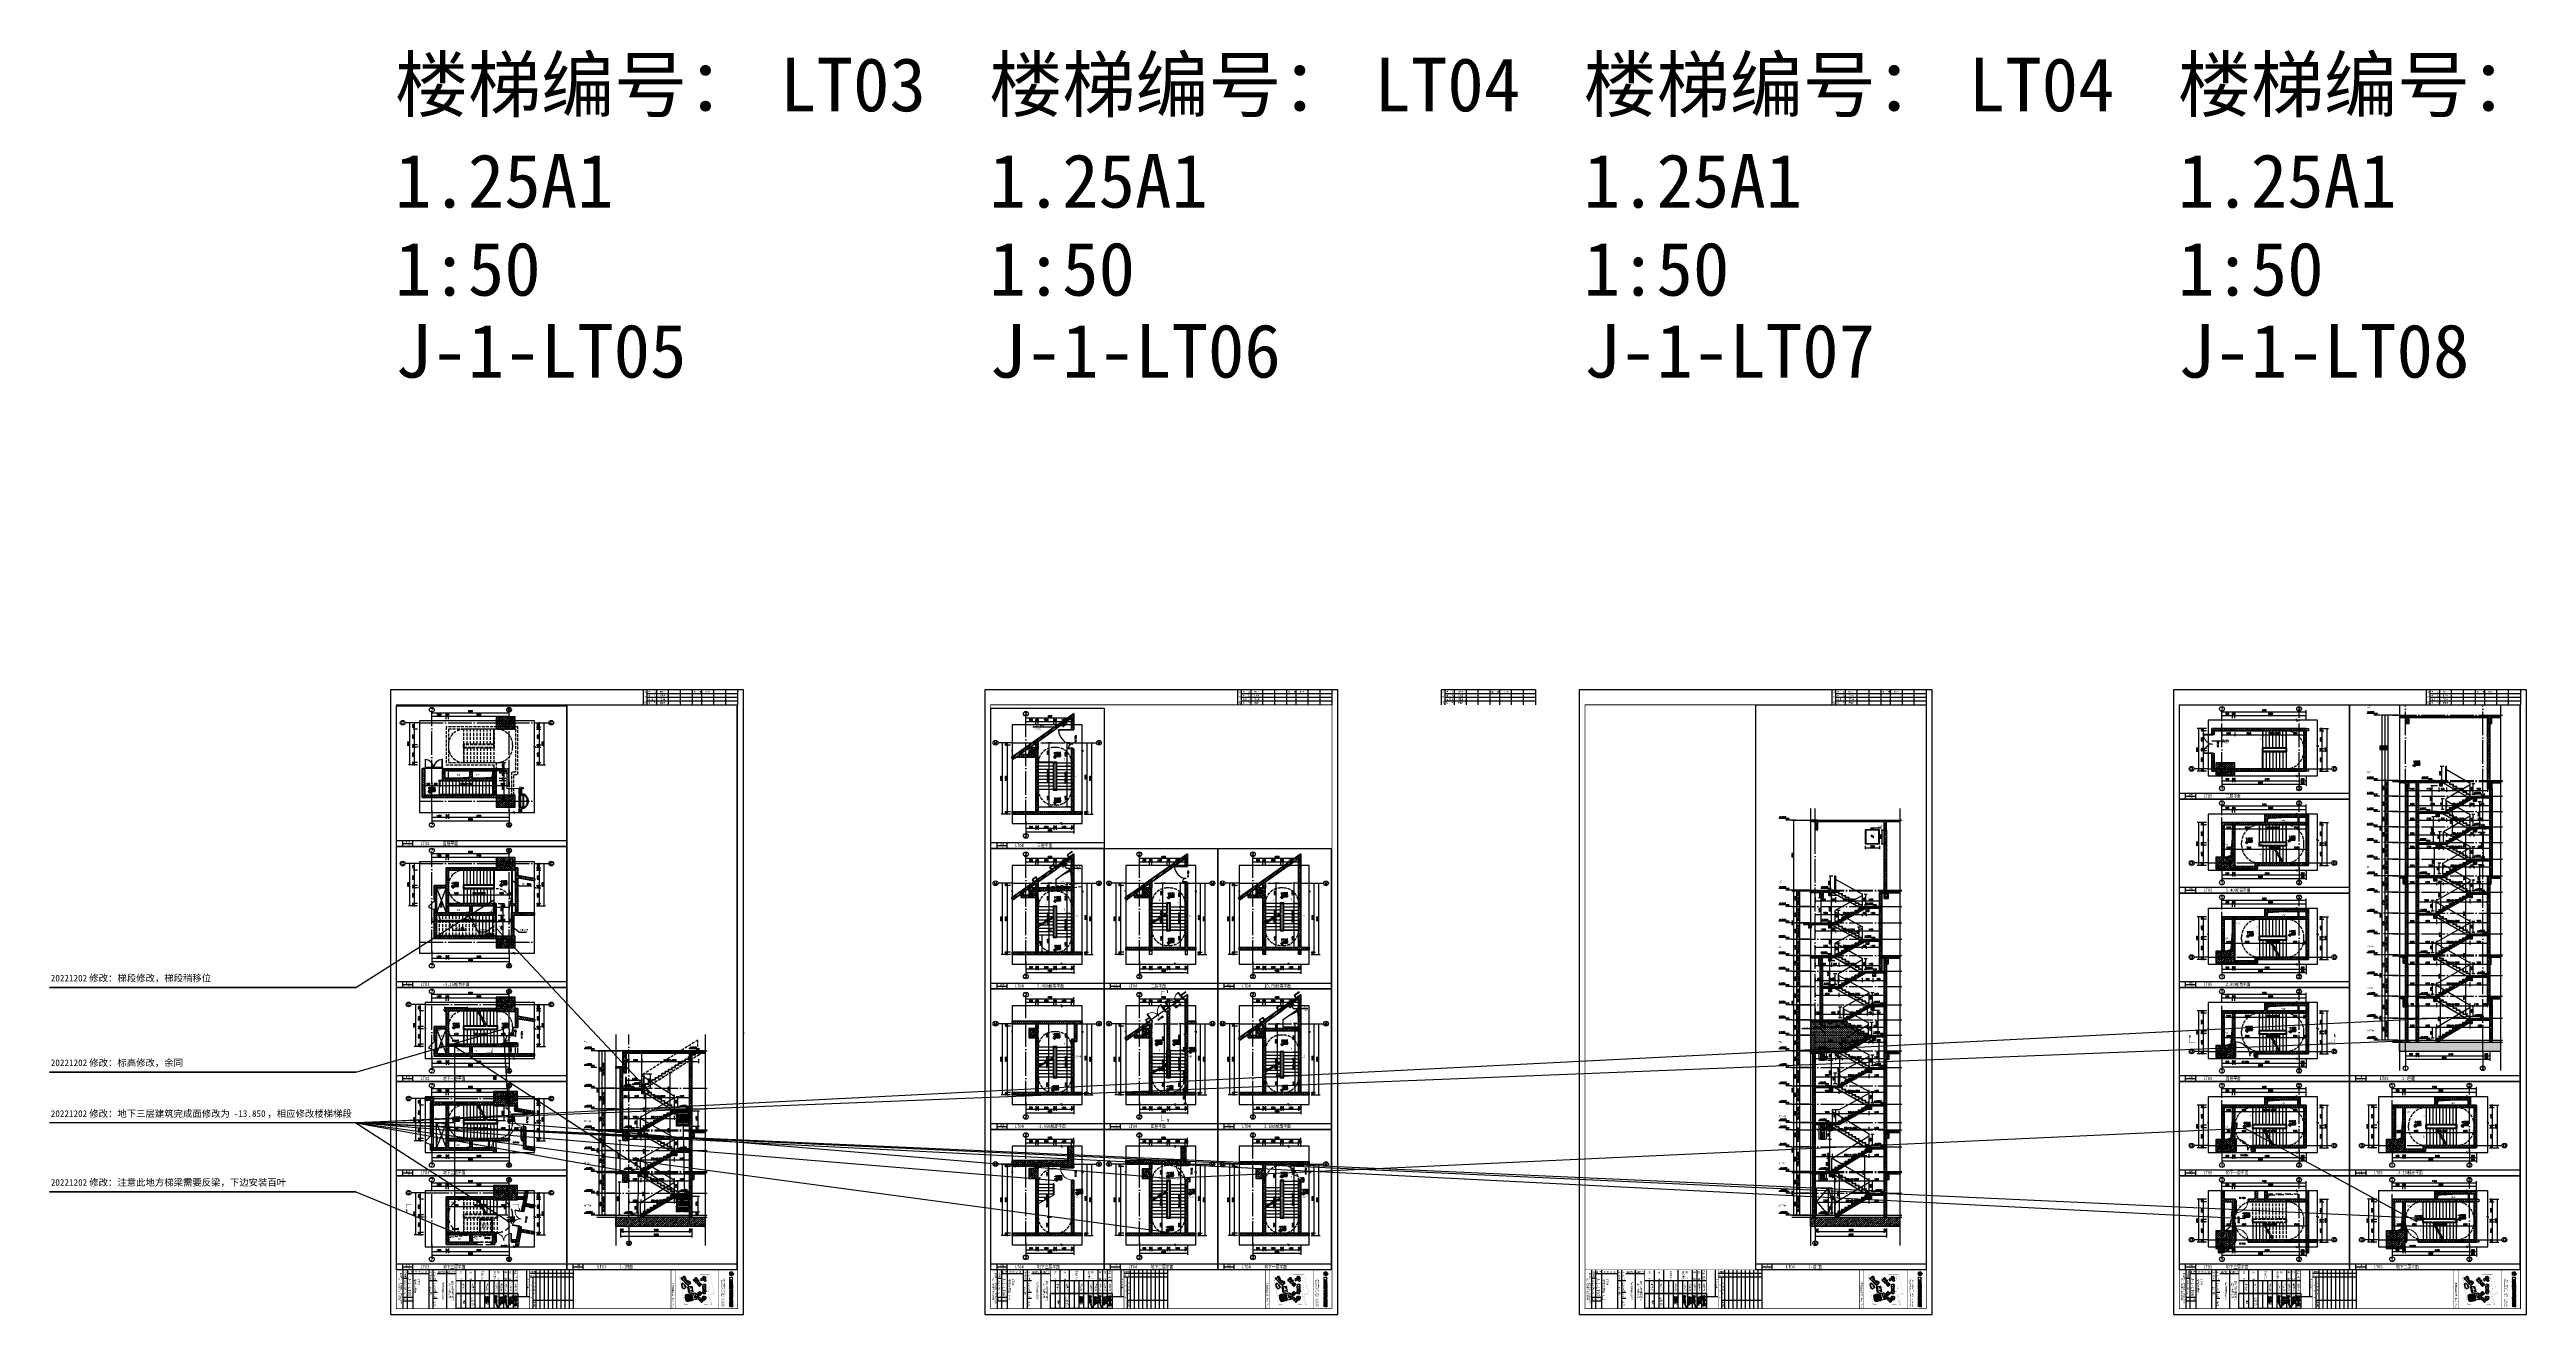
# Model space of a CAD drawing. Header units: millimetres. Extents: x 434053 to 1059003, y -2417481 to 936527.
# Drawn here: x 500114 to 708501, y -1807326 to -1700883 of the extents above; entities that cross this region are included whole.
import ezdxf
from ezdxf.enums import TextEntityAlignment as Align
from ezdxf.lldxf.tags import DXFTag

# ---------------------------------------------------------------- set-up
doc = ezdxf.new("R2010")
doc.units = ezdxf.units.MM
doc.header["$LTSCALE"] = 1000
doc.header["$MEASUREMENT"] = 0
for name, pattern in [('ACAD_ISO02W100', [15, 12, -3]), ('DASH', [0.35, 0.25, -0.1]), ('DASHED', [0.75, 0.5, -0.25]), ('DASHED2', [0.375, 0.25, -0.125]), ('DOTE', [2.42, 2, -0.2, 0.02, -0.2]), ('示意图$0$DASHDOT', [25.4, 12.7, -6.35, 0, -6.35])]:
    doc.linetypes.add(name, pattern=pattern)
doc.layers.get('Defpoints').update_dxf_attribs({"color": 6})
for name, color, linetype in [('10# 1层平面图$0$外立面', 83, 'Continuous'), ('_U+56FE_U+5C42 1', 7, 'Continuous'), ('A-ANNO-DIMS', 3, 'Continuous'), ('A-ANNO-LEAD', 3, 'Continuous'), ('A-ANNO-SYMB', 3, 'Continuous'), ('A-ANNO-TTLB', 7, 'Continuous'), ('A-AXIS', 16, 'DOTE'), ('A-COLS', 6, 'Continuous'), ('A-DOOR', 2, 'Continuous'), ('A-GLAZ', 4, 'Continuous'), ('A-WALL-PATT', 8, 'Continuous'), ('A_WALL(防火墙)', 151, 'Continuous'), ('AXIS', 3, 'Continuous'), ('AXIS_TEXT', 7, 'Continuous'), ('COLUMN', 5, 'Continuous'), ('DIM_ELEV', 3, 'Continuous'), ('DIM_LEAD', 3, 'Continuous'), ('DIM_SYMB', 3, 'Continuous'), ('DOOR_FIRE', 4, 'Continuous'), ('DOOR_FIRE_TEXT', 7, 'Continuous'), ('DOTE', 16, 'DOTE'), ('HZHZNEWPLOTLAYER#@$TT', 7, 'Continuous'), ('PUB_DIM', 83, 'Continuous'), ('PUB_HATCH', 8, 'Continuous'), ('PUB_TEXT', 7, 'Continuous'), ('S_A-FLOR-STR', 2, 'Continuous'), ('S_STAIR', 2, 'Continuous'), ('STAIR', 2, 'Continuous'), ('TITEXT', 7, 'Continuous'), ('TITLIN', 7, 'Continuous'), ('TZ', 6, 'Continuous'), ('TZ_HATCH', 8, 'Continuous'), ('WALL', 5, 'Continuous'), ('WINDOW', 4, 'Continuous'), ('WINDOW_TEXT', 7, 'Continuous'), ('X1', 7, 'Continuous'), ('人防墙', 6, 'Continuous'), ('人防集水井', 62, 'Continuous'), ('图框层', 3, 'Continuous'), ('图签 A1$0$净用地范围线', 6, 'Continuous'), ('建筑-楼板开洞', 251, 'Continuous'), ('建筑轮廓-首层平台', 90, 'Continuous'), ('投影线', 6, 'ACAD_ISO02W100'), ('电子签名', 6, 'Continuous'), ('示意图$0$_平面辅助线', 7, 'Continuous'), ('示意图$0$A-FURN', 251, 'Continuous'), ('示意图$0$A-WALL', 2, 'Continuous'), ('示意图$0$DIM_MODI', 6, 'Continuous'), ('示意图$0$WALL', 4, 'Continuous'), ('示意图$0$净用地范围线', 6, 'Continuous'), ('示意图$0$图签 A1$0$净用地范围线', 6, 'Continuous'), ('示意图$0$坐标编号', 51, 'Continuous'), ('示意图$0$建筑轮廓-窗-阳台', 255, 'Continuous'), ('示意图$0$建筑轮廓-首层平台', 90, 'Continuous'), ('示意图$0$首二层+地下室_04(1)$0$1#楼首层平面图$0$A-WALL', 2, 'Continuous')]:
    doc.layers.add(name, color=color, linetype=linetype)
doc.layers.add('20221202建筑修改', color=6, linetype='Continuous', plot=False)
for name, color, linetype, lineweight in [('A-ANNO-TEXT', 7, 'Continuous', 25), ('A-DETL-0001', 4, 'Continuous', 15), ('A-DOOR-PROJ', 1, 'Continuous', 25), ('A-FLOR-PROJ', 2, 'Continuous', 25), ('A-GENM', 2, 'Continuous', 70), ('A-GENM-PROJ', 2, 'Continuous', 25), ('A-GLAZ-PROJ', 2, 'Continuous', 25), ('A-WALL', 5, 'Continuous', 35), ('示意图$0$建筑物信息', 7, 'Continuous', 0), ('示意图$0$建筑轮廓-塔楼', 4, 'Continuous', 0), ('示意图$0$绿化系统', 106, 'Continuous', 5)]:
    doc.layers.add(name, color=color, linetype=linetype, lineweight=lineweight)
doc.styles.add('_TCH_AXIS', font='COMPLEX', dxfattribs={"bigfont": 'GBCBIG'})
doc.styles.add('_TCH_DIM', font='SIMPLEX.shx', dxfattribs={"width": 0.8, "height": 3, "bigfont": 'GBCBIG.shx'})
doc.styles.add('_TCH_DIM_T3', font='SIMPLEX', dxfattribs={"width": 0.705882, "bigfont": 'GBCBIG'})
doc.styles.add('_TCH_LABEL', font='COMPLEX', dxfattribs={"bigfont": 'GBCBIG'})
doc.styles.add('_TCH_WINDOW', font='SIMPLEX.shx', dxfattribs={"width": 0.8, "height": 3.5, "bigfont": 'GBCBIG.shx'})
doc.styles.add('ACHT', font='simhei.ttf')
doc.styles.add('COMPLEX', font='COMPLEX')
doc.styles.add('TITLE', font='simhei.ttf')
doc.styles.add('TITMK', font='simhei.ttf')
doc.styles.add('TITXC', font='simhei.ttf')
doc.styles.add('TITXH', font='')
doc.styles.add('TITXV', font='', dxfattribs={"width": 0.8})
doc.styles.add('宋体', font='', dxfattribs={"width": 0.8})
doc.styles.add('标注宋体', font='', dxfattribs={"width": 0.6})
doc.styles.add('示意图$0$-黑体', font='simhei.ttf', dxfattribs={"width": 0.7})
doc.styles.get('TITXH').set_extended_font_data('@SimSun')
doc.styles.get('TITXV').set_extended_font_data('SimSun')
doc.styles.get('宋体').set_extended_font_data('SimSun')
doc.styles.get('标注宋体').set_extended_font_data('NSimSun')
tags = doc.linetypes.add('图签 A1$0$DASHDOT', pattern=[1, 0.5, -0.25, 0, -0.25]).pattern_tags.tags
tags[10:11] = [DXFTag(74, 4), DXFTag(75, 0), DXFTag(340, '0'), DXFTag(46, 1.0), DXFTag(50, 0.0), DXFTag(44, 0.0), DXFTag(45, 0.0)]
tags[8:9] = [DXFTag(74, 4), DXFTag(75, 0), DXFTag(340, '0'), DXFTag(46, 1.0), DXFTag(50, 0.0), DXFTag(44, 0.0), DXFTag(45, 0.0)]
tags[6:7] = [DXFTag(74, 4), DXFTag(75, 0), DXFTag(340, '0'), DXFTag(46, 1.0), DXFTag(50, 0.0), DXFTag(44, 0.0), DXFTag(45, 0.0)]
tags[4:5] = [DXFTag(74, 4), DXFTag(75, 0), DXFTag(340, '0'), DXFTag(46, 1.0), DXFTag(50, 0.0), DXFTag(44, 0.0), DXFTag(45, 0.0)]
tags = doc.linetypes.add('示意图$0$图签 A1$0$DASHDOT', pattern=[1, 0.5, -0.25, 0, -0.25]).pattern_tags.tags
tags[10:11] = [DXFTag(74, 4), DXFTag(75, 0), DXFTag(340, '0'), DXFTag(46, 1.0), DXFTag(50, 0.0), DXFTag(44, 0.0), DXFTag(45, 0.0)]
tags[8:9] = [DXFTag(74, 4), DXFTag(75, 0), DXFTag(340, '0'), DXFTag(46, 1.0), DXFTag(50, 0.0), DXFTag(44, 0.0), DXFTag(45, 0.0)]
tags[6:7] = [DXFTag(74, 4), DXFTag(75, 0), DXFTag(340, '0'), DXFTag(46, 1.0), DXFTag(50, 0.0), DXFTag(44, 0.0), DXFTag(45, 0.0)]
tags[4:5] = [DXFTag(74, 4), DXFTag(75, 0), DXFTag(340, '0'), DXFTag(46, 1.0), DXFTag(50, 0.0), DXFTag(44, 0.0), DXFTag(45, 0.0)]
doc.dimstyles.new('_TCH_ARCH&&50', dxfattribs={"dimtxt": 127.5, "dimasz": 50, "dimexe": 125, "dimexo": 150, "dimgap": 61.25, "dimtad": 1, "dimdec": 0, "dimzin": 0, "dimdsep": 46, "dimtxsty": '_TCH_DIM_T3', "dimblk": 'ARCHTICK', "dimcen": 0.09, "dimclrt": 7, "dimazin": 2, "dimtfac": 1, "dimtdec": 0, "dimtix": 1, "dimtmove": 2, "dimatfit": 3, "dimfxl": 1, "dimtolj": 1, "dimtzin": 0, "dimarcsym": 0})
pattern_1 = [(45, (-1820883.06, -1462982.77), (-88.3883476, 88.3883476), []), (50, (-1820883.06, -1462982.77), (358.63009, -31.376067), [37.5, -412.5]), (355, (-1820883.06, -1462982.77), (-69.375667, 376.096067), [30, -330]), (100.4514, (-1820853.18, -1462985.4), (289.25469, 344.71977), [31.870095, -350.571056]), (46.1842, (-1820883.06, -1462882.77), (533.620524, -82.75951), [56.25, -618.75]), (96.6356, (-1820838.6, -1462889.67), (467.33135, 487.05894), [47.80514, -525.8565]), (351.1842, (-1820883.06, -1462882.77), (467.33097, 487.0593), [45, -495]), (21, (-1820833.06, -1462907.77), (298.453526, -201.309445), [37.5, -412.5]), (326, (-1820833.06, -1462907.77), (121.657666, 362.57502), [30, -330]), (71.4514, (-1820808.2, -1462924.55), (420.111314, 161.26525), [31.870095, -350.571056]), (37.5, (-1820883.06, -1462982.77), (6.0799277, 166.446927), [0, -326, 0, -335, 0, -331.25]), (7.5, (-1820883.06, -1462982.77), (131.534769, 197.205856), [0, -191, 0, -318.5, 0, -126.25]), (327.5, (-1820994.56, -1462982.77), (266.911218, -11.277436), [0, -125, 0, -390, 0, -517.5]), (317.5, (-1821044.56, -1462982.77), (291.593085, 50.052491), [0, -162.5, 0, -259, 0, -367.5])]
pattern_2 = [(45, (-1713816.56, -1462982.77), (-88.3883476, 88.3883476), []), (50, (-1713816.56, -1462982.77), (358.63009, -31.376067), [37.5, -412.5]), (355, (-1713816.56, -1462982.77), (-69.375667, 376.096067), [30, -330]), (100.4514, (-1713786.68, -1462985.4), (289.25469, 344.71977), [31.870095, -350.571056]), (46.1842, (-1713816.56, -1462882.77), (533.620524, -82.75951), [56.25, -618.75]), (96.6356, (-1713772.1, -1462889.67), (467.33135, 487.05894), [47.80514, -525.8565]), (351.1842, (-1713816.56, -1462882.77), (467.33097, 487.0593), [45, -495]), (21, (-1713766.56, -1462907.77), (298.453526, -201.309445), [37.5, -412.5]), (326, (-1713766.56, -1462907.77), (121.657666, 362.57502), [30, -330]), (71.4514, (-1713741.7, -1462924.55), (420.111314, 161.26525), [31.870095, -350.571056]), (37.5, (-1713816.56, -1462982.77), (6.0799277, 166.446927), [0, -326, 0, -335, 0, -331.25]), (7.5, (-1713816.56, -1462982.77), (131.534769, 197.205856), [0, -191, 0, -318.5, 0, -126.25]), (327.5, (-1713928.06, -1462982.77), (266.911218, -11.277436), [0, -125, 0, -390, 0, -517.5]), (317.5, (-1713978.06, -1462982.77), (291.593085, 50.052491), [0, -162.5, 0, -259, 0, -367.5])]
pattern_3 = [(45, (-1713816.56, -1462893.01), (-88.388383, 88.388383), [])]

# ---------------------------------------------------------------- blocks, each defined once
blk = doc.blocks.new('A$C1A944FEE')
for p, q in [((0, 500), (9550, 500)), ((500, 500), (500, 0)), ((500, 250), (1350, 250)), ((1350, 500), (1350, 0))]:
    blk.add_line(p, q)
blk.add_lwpolyline([(0, 11820), (9550, 11820), (9550, 0), (0, 0)], close=True)
at = {"layer": 'PUB_TEXT', "style": '宋体', "width": 0.8}
for s, p in [('1:50', (786, 38)), ('比例', (791, 288))]:
    blk.add_text(s, height=132.2, dxfattribs=at).set_placement(p)
blk = doc.blocks.new('_AXISO')
blk.add_circle((0, 0), 0.5)
at = {"layer": 'AXIS_TEXT', "style": 'COMPLEX', "width": 1.041667}
blk.add_attdef('A', text='', height=0.56, dxfattribs=at).set_placement((-0.25, -0.28), (0.25, -0.28), align=Align.FIT)
blk = doc.blocks.new('_ArchTick')
at = {"color": 0, "linetype": 'ByBlock', "const_width": 0.4}
blk.add_lwpolyline([(-0.5, -0.5), (0.5, 0.5)], dxfattribs=at)
blk = doc.blocks.new('*D2411')
at = {"layer": 'Defpoints', "color": 0, "transparency": 16777216}
for p in [(6800, 10500), (2750, 9700), (6800, 9700)]:
    blk.add_point(p, dxfattribs=at)
at = {"layer": 'PUB_DIM', "color": 0, "lineweight": -2, "transparency": 16777216}
for p, q in [((2750, 9850), (2750, 10625)), ((2750, 10500), (6800, 10500)), ((6800, 9850), (6800, 10625))]:
    blk.add_line(p, q, dxfattribs=at)
at = {"layer": 'PUB_DIM', "color": 0, "lineweight": -2, "transparency": 16777216, "xscale": 50, "yscale": 50, "zscale": 50, "rotation": 180}
blk.add_blockref('_ArchTick', (2750, 10500), dxfattribs=at)
at = {"layer": 'PUB_DIM', "color": 0, "lineweight": -2, "transparency": 16777216, "xscale": 50, "yscale": 50, "zscale": 50}
blk.add_blockref('_ArchTick', (6800, 10500), dxfattribs=at)
at = {"layer": 'PUB_DIM', "color": 7, "transparency": 16777216, "insert": (4775, 10625), "char_height": 127.5, "attachment_point": 5, "style": '_TCH_DIM_T3'}
blk.add_mtext('\\A1;4050', dxfattribs=at)
blk = doc.blocks.new('*D2412')
at = {"layer": 'Defpoints', "color": 0, "transparency": 16777216}
for p in [(2750, 1700), (6800, 1700), (6800, 900)]:
    blk.add_point(p, dxfattribs=at)
at = {"layer": 'PUB_DIM', "color": 0, "lineweight": -2, "transparency": 16777216}
for p, q in [((2750, 1550), (2750, 775)), ((2750, 900), (6800, 900)), ((6800, 1550), (6800, 775))]:
    blk.add_line(p, q, dxfattribs=at)
at = {"layer": 'PUB_DIM', "color": 0, "lineweight": -2, "transparency": 16777216, "xscale": 50, "yscale": 50, "zscale": 50, "rotation": 180}
blk.add_blockref('_ArchTick', (2750, 900), dxfattribs=at)
at = {"layer": 'PUB_DIM', "color": 0, "lineweight": -2, "transparency": 16777216, "xscale": 50, "yscale": 50, "zscale": 50}
blk.add_blockref('_ArchTick', (6800, 900), dxfattribs=at)
at = {"layer": 'PUB_DIM', "color": 7, "transparency": 16777216, "insert": (4775, 1025), "char_height": 127.5, "attachment_point": 5, "style": '_TCH_DIM_T3'}
blk.add_mtext('\\A1;4050', dxfattribs=at)
blk = doc.blocks.new('*D2413')
at = {"layer": 'Defpoints', "color": 0, "transparency": 16777216}
for p in [(800, 8400), (1600, 8400), (1600, 2400)]:
    blk.add_point(p, dxfattribs=at)
at = {"layer": 'PUB_DIM', "color": 0, "lineweight": -2, "transparency": 16777216}
for p, q in [((1450, 8400), (675, 8400)), ((800, 2400), (800, 8400)), ((1450, 2400), (675, 2400))]:
    blk.add_line(p, q, dxfattribs=at)
at = {"layer": 'PUB_DIM', "color": 0, "lineweight": -2, "transparency": 16777216, "xscale": 50, "yscale": 50, "zscale": 50}
for p, rotation in [((800, 8400), 90), ((800, 2400), 270)]:
    blk.add_blockref('_ArchTick', p, dxfattribs=dict(at, rotation=rotation))
at = {"layer": 'PUB_DIM', "color": 7, "transparency": 16777216, "insert": (675, 5400), "char_height": 127.5, "attachment_point": 5, "rotation": 90, "style": '_TCH_DIM_T3'}
blk.add_mtext('\\A1;6000', dxfattribs=at)
blk = doc.blocks.new('*D2414')
at = {"layer": 'Defpoints', "color": 0, "transparency": 16777216}
for p in [(7500, 8400), (8300, 8400), (7500, 2400)]:
    blk.add_point(p, dxfattribs=at)
at = {"layer": 'PUB_DIM', "color": 0, "lineweight": -2, "transparency": 16777216}
for p, q in [((7650, 8400), (8425, 8400)), ((8300, 2400), (8300, 8400)), ((7650, 2400), (8425, 2400))]:
    blk.add_line(p, q, dxfattribs=at)
at = {"layer": 'PUB_DIM', "color": 0, "lineweight": -2, "transparency": 16777216, "xscale": 50, "yscale": 50, "zscale": 50}
for p, rotation in [((8300, 8400), 90), ((8300, 2400), 270)]:
    blk.add_blockref('_ArchTick', p, dxfattribs=dict(at, rotation=rotation))
at = {"layer": 'PUB_DIM', "color": 7, "transparency": 16777216, "insert": (8175, 5400), "char_height": 127.5, "attachment_point": 5, "rotation": 90, "style": '_TCH_DIM_T3'}
blk.add_mtext('\\A1;6000', dxfattribs=at)
blk = doc.blocks.new('*D2415')
at = {"layer": 'Defpoints', "color": 0, "transparency": 16777216}
for p in [(1200, 8400), (1600, 8400), (1600, 8200)]:
    blk.add_point(p, dxfattribs=at)
at = {"layer": 'PUB_DIM', "color": 0, "lineweight": -2, "transparency": 16777216}
for p, q in [((1450, 8400), (1075, 8400)), ((1200, 8400), (1200, 8450)), ((1200, 8200), (1200, 8400)), ((1450, 8200), (1075, 8200)), ((1200, 8200), (1200, 8150))]:
    blk.add_line(p, q, dxfattribs=at)
at = {"layer": 'PUB_DIM', "color": 0, "lineweight": -2, "transparency": 16777216, "xscale": 50, "yscale": 50, "zscale": 50}
for p, rotation in [((1200, 8400), 270), ((1200, 8200), 90)]:
    blk.add_blockref('_ArchTick', p, dxfattribs=dict(at, rotation=rotation))
at = {"layer": 'PUB_DIM', "color": 7, "transparency": 16777216, "insert": (1075, 8300), "char_height": 127.5, "attachment_point": 5, "rotation": 90, "style": '_TCH_DIM_T3'}
blk.add_mtext('\\A1;200', dxfattribs=at)
blk = doc.blocks.new('*D2416')
at = {"layer": 'Defpoints', "color": 0, "transparency": 16777216}
for p in [(1200, 8200), (1600, 8200), (1600, 2600)]:
    blk.add_point(p, dxfattribs=at)
at = {"layer": 'PUB_DIM', "color": 0, "lineweight": -2, "transparency": 16777216}
for p, q in [((1450, 8200), (1075, 8200)), ((1200, 2600), (1200, 8200)), ((1450, 2600), (1075, 2600))]:
    blk.add_line(p, q, dxfattribs=at)
at = {"layer": 'PUB_DIM', "color": 0, "lineweight": -2, "transparency": 16777216, "xscale": 50, "yscale": 50, "zscale": 50}
for p, rotation in [((1200, 8200), 90), ((1200, 2600), 270)]:
    blk.add_blockref('_ArchTick', p, dxfattribs=dict(at, rotation=rotation))
at = {"layer": 'PUB_DIM', "color": 7, "transparency": 16777216, "insert": (1075, 5400), "char_height": 127.5, "attachment_point": 5, "rotation": 90, "style": '_TCH_DIM_T3'}
blk.add_mtext('\\A1;5600', dxfattribs=at)
blk = doc.blocks.new('*D2417')
at = {"layer": 'Defpoints', "color": 0, "transparency": 16777216}
for p in [(1200, 2600), (1600, 2600), (1600, 2400)]:
    blk.add_point(p, dxfattribs=at)
at = {"layer": 'PUB_DIM', "color": 0, "lineweight": -2, "transparency": 16777216}
for p, q in [((1450, 2600), (1075, 2600)), ((1450, 2400), (1075, 2400)), ((1200, 2600), (1200, 2650)), ((1200, 2400), (1200, 2600)), ((1200, 2400), (1200, 2350))]:
    blk.add_line(p, q, dxfattribs=at)
at = {"layer": 'PUB_DIM', "color": 0, "lineweight": -2, "transparency": 16777216, "xscale": 50, "yscale": 50, "zscale": 50}
for p, rotation in [((1200, 2600), 270), ((1200, 2400), 90)]:
    blk.add_blockref('_ArchTick', p, dxfattribs=dict(at, rotation=rotation))
at = {"layer": 'PUB_DIM', "color": 7, "transparency": 16777216, "insert": (1075, 2500), "char_height": 127.5, "attachment_point": 5, "rotation": 90, "style": '_TCH_DIM_T3'}
blk.add_mtext('\\A1;200', dxfattribs=at)
blk = doc.blocks.new('*D2418')
at = {"layer": 'Defpoints', "color": 0, "transparency": 16777216}
for p in [(7500, 8400), (7900, 8400), (7500, 2600)]:
    blk.add_point(p, dxfattribs=at)
at = {"layer": 'PUB_DIM', "color": 0, "lineweight": -2, "transparency": 16777216}
for p, q in [((7650, 8400), (8025, 8400)), ((7900, 2600), (7900, 8400)), ((7650, 2600), (8025, 2600))]:
    blk.add_line(p, q, dxfattribs=at)
at = {"layer": 'PUB_DIM', "color": 0, "lineweight": -2, "transparency": 16777216, "xscale": 50, "yscale": 50, "zscale": 50}
for p, rotation in [((7900, 8400), 90), ((7900, 2600), 270)]:
    blk.add_blockref('_ArchTick', p, dxfattribs=dict(at, rotation=rotation))
at = {"layer": 'PUB_DIM', "color": 7, "transparency": 16777216, "insert": (7775, 5500), "char_height": 127.5, "attachment_point": 5, "rotation": 90, "style": '_TCH_DIM_T3'}
blk.add_mtext('\\A1;5800', dxfattribs=at)
blk = doc.blocks.new('*D2419')
at = {"layer": 'Defpoints', "color": 0, "transparency": 16777216}
for p in [(7500, 2600), (7500, 2400), (7900, 2600)]:
    blk.add_point(p, dxfattribs=at)
at = {"layer": 'PUB_DIM', "color": 0, "lineweight": -2, "transparency": 16777216}
for p, q in [((7650, 2600), (8025, 2600)), ((7650, 2400), (8025, 2400)), ((7900, 2600), (7900, 2650)), ((7900, 2400), (7900, 2600)), ((7900, 2400), (7900, 2350))]:
    blk.add_line(p, q, dxfattribs=at)
at = {"layer": 'PUB_DIM', "color": 0, "lineweight": -2, "transparency": 16777216, "xscale": 50, "yscale": 50, "zscale": 50}
for p, rotation in [((7900, 2600), 270), ((7900, 2400), 90)]:
    blk.add_blockref('_ArchTick', p, dxfattribs=dict(at, rotation=rotation))
at = {"layer": 'PUB_DIM', "color": 7, "transparency": 16777216, "insert": (7775, 2500), "char_height": 127.5, "attachment_point": 5, "rotation": 90, "style": '_TCH_DIM_T3'}
blk.add_mtext('\\A1;200', dxfattribs=at)
blk = doc.blocks.new('*D2420')
at = {"layer": 'Defpoints', "color": 0, "transparency": 16777216}
for p in [(2750, 1600), (3600, 1600), (3600, 1200)]:
    blk.add_point(p, dxfattribs=at)
at = {"layer": 'PUB_DIM', "color": 0, "lineweight": -2, "transparency": 16777216}
for p, q in [((2750, 1450), (2750, 1075)), ((2750, 1200), (3600, 1200)), ((3600, 1450), (3600, 1075))]:
    blk.add_line(p, q, dxfattribs=at)
at = {"layer": 'PUB_DIM', "color": 0, "lineweight": -2, "transparency": 16777216, "xscale": 50, "yscale": 50, "zscale": 50, "rotation": 180}
blk.add_blockref('_ArchTick', (2750, 1200), dxfattribs=at)
at = {"layer": 'PUB_DIM', "color": 0, "lineweight": -2, "transparency": 16777216, "xscale": 50, "yscale": 50, "zscale": 50}
blk.add_blockref('_ArchTick', (3600, 1200), dxfattribs=at)
at = {"layer": 'PUB_DIM', "color": 7, "transparency": 16777216, "insert": (3175, 1325), "char_height": 127.5, "attachment_point": 5, "style": '_TCH_DIM_T3'}
blk.add_mtext('\\A1;850', dxfattribs=at)
blk = doc.blocks.new('*D2421')
at = {"layer": 'Defpoints', "color": 0, "transparency": 16777216}
for p in [(3600, 1600), (3800, 1600), (3800, 1200)]:
    blk.add_point(p, dxfattribs=at)
at = {"layer": 'PUB_DIM', "color": 0, "lineweight": -2, "transparency": 16777216}
for p, q in [((3600, 1200), (3550, 1200)), ((3600, 1450), (3600, 1075)), ((3600, 1200), (3800, 1200)), ((3800, 1450), (3800, 1075)), ((3800, 1200), (3850, 1200))]:
    blk.add_line(p, q, dxfattribs=at)
at = {"layer": 'PUB_DIM', "color": 0, "lineweight": -2, "transparency": 16777216, "xscale": 50, "yscale": 50, "zscale": 50}
blk.add_blockref('_ArchTick', (3600, 1200), dxfattribs=at)
at = {"layer": 'PUB_DIM', "color": 0, "lineweight": -2, "transparency": 16777216, "xscale": 50, "yscale": 50, "zscale": 50, "rotation": 180}
blk.add_blockref('_ArchTick', (3800, 1200), dxfattribs=at)
at = {"layer": 'PUB_DIM', "color": 7, "transparency": 16777216, "insert": (3700, 1325), "char_height": 127.5, "attachment_point": 5, "style": '_TCH_DIM_T3'}
blk.add_mtext('\\A1;200', dxfattribs=at)
blk = doc.blocks.new('*D2422')
at = {"layer": 'Defpoints', "color": 0, "transparency": 16777216}
for p in [(3800, 1600), (5100, 1600), (5100, 1200)]:
    blk.add_point(p, dxfattribs=at)
at = {"layer": 'PUB_DIM', "color": 0, "lineweight": -2, "transparency": 16777216}
for p, q in [((3800, 1450), (3800, 1075)), ((3800, 1200), (5100, 1200)), ((5100, 1450), (5100, 1075))]:
    blk.add_line(p, q, dxfattribs=at)
at = {"layer": 'PUB_DIM', "color": 0, "lineweight": -2, "transparency": 16777216, "xscale": 50, "yscale": 50, "zscale": 50, "rotation": 180}
blk.add_blockref('_ArchTick', (3800, 1200), dxfattribs=at)
at = {"layer": 'PUB_DIM', "color": 0, "lineweight": -2, "transparency": 16777216, "xscale": 50, "yscale": 50, "zscale": 50}
blk.add_blockref('_ArchTick', (5100, 1200), dxfattribs=at)
at = {"layer": 'PUB_DIM', "color": 7, "transparency": 16777216, "insert": (4450, 1325), "char_height": 127.5, "attachment_point": 5, "style": '_TCH_DIM_T3'}
blk.add_mtext('\\A1;1300', dxfattribs=at)
blk = doc.blocks.new('*D2423')
at = {"layer": 'Defpoints', "color": 0, "transparency": 16777216}
for p in [(5100, 1600), (5300, 1600), (5300, 1200)]:
    blk.add_point(p, dxfattribs=at)
at = {"layer": 'PUB_DIM', "color": 0, "lineweight": -2, "transparency": 16777216}
for p, q in [((5100, 1200), (5050, 1200)), ((5100, 1450), (5100, 1075)), ((5100, 1200), (5300, 1200)), ((5300, 1450), (5300, 1075)), ((5300, 1200), (5350, 1200))]:
    blk.add_line(p, q, dxfattribs=at)
at = {"layer": 'PUB_DIM', "color": 0, "lineweight": -2, "transparency": 16777216, "xscale": 50, "yscale": 50, "zscale": 50}
blk.add_blockref('_ArchTick', (5100, 1200), dxfattribs=at)
at = {"layer": 'PUB_DIM', "color": 0, "lineweight": -2, "transparency": 16777216, "xscale": 50, "yscale": 50, "zscale": 50, "rotation": 180}
blk.add_blockref('_ArchTick', (5300, 1200), dxfattribs=at)
at = {"layer": 'PUB_DIM', "color": 7, "transparency": 16777216, "insert": (5200, 1325), "char_height": 127.5, "attachment_point": 5, "style": '_TCH_DIM_T3'}
blk.add_mtext('\\A1;200', dxfattribs=at)
blk = doc.blocks.new('*D2424')
at = {"layer": 'Defpoints', "color": 0, "transparency": 16777216}
for p in [(5300, 1600), (6600, 1600), (6600, 1200)]:
    blk.add_point(p, dxfattribs=at)
at = {"layer": 'PUB_DIM', "color": 0, "lineweight": -2, "transparency": 16777216}
for p, q in [((5300, 1450), (5300, 1075)), ((5300, 1200), (6600, 1200)), ((6600, 1450), (6600, 1075))]:
    blk.add_line(p, q, dxfattribs=at)
at = {"layer": 'PUB_DIM', "color": 0, "lineweight": -2, "transparency": 16777216, "xscale": 50, "yscale": 50, "zscale": 50, "rotation": 180}
blk.add_blockref('_ArchTick', (5300, 1200), dxfattribs=at)
at = {"layer": 'PUB_DIM', "color": 0, "lineweight": -2, "transparency": 16777216, "xscale": 50, "yscale": 50, "zscale": 50}
blk.add_blockref('_ArchTick', (6600, 1200), dxfattribs=at)
at = {"layer": 'PUB_DIM', "color": 7, "transparency": 16777216, "insert": (5950, 1325), "char_height": 127.5, "attachment_point": 5, "style": '_TCH_DIM_T3'}
blk.add_mtext('\\A1;1300', dxfattribs=at)
blk = doc.blocks.new('*D2425')
at = {"layer": 'Defpoints', "color": 0, "transparency": 16777216}
for p in [(6600, 1600), (6800, 1600), (6800, 1200)]:
    blk.add_point(p, dxfattribs=at)
at = {"layer": 'PUB_DIM', "color": 0, "lineweight": -2, "transparency": 16777216}
for p, q in [((6600, 1200), (6550, 1200)), ((6600, 1450), (6600, 1075)), ((6600, 1200), (6800, 1200)), ((6800, 1450), (6800, 1075)), ((6800, 1200), (6850, 1200))]:
    blk.add_line(p, q, dxfattribs=at)
at = {"layer": 'PUB_DIM', "color": 0, "lineweight": -2, "transparency": 16777216, "xscale": 50, "yscale": 50, "zscale": 50}
blk.add_blockref('_ArchTick', (6600, 1200), dxfattribs=at)
at = {"layer": 'PUB_DIM', "color": 0, "lineweight": -2, "transparency": 16777216, "xscale": 50, "yscale": 50, "zscale": 50, "rotation": 180}
blk.add_blockref('_ArchTick', (6800, 1200), dxfattribs=at)
at = {"layer": 'PUB_DIM', "color": 7, "transparency": 16777216, "insert": (6700, 1325), "char_height": 127.5, "attachment_point": 5, "style": '_TCH_DIM_T3'}
blk.add_mtext('\\A1;200', dxfattribs=at)
blk = doc.blocks.new('*D2426')
at = {"layer": 'Defpoints', "color": 0, "transparency": 16777216}
for p in [(2750, 9800), (3600, 10200), (3600, 9800)]:
    blk.add_point(p, dxfattribs=at)
at = {"layer": 'PUB_DIM', "color": 0, "lineweight": -2, "transparency": 16777216}
for p, q in [((2750, 9950), (2750, 10325)), ((2750, 10200), (3600, 10200)), ((3600, 9950), (3600, 10325))]:
    blk.add_line(p, q, dxfattribs=at)
at = {"layer": 'PUB_DIM', "color": 0, "lineweight": -2, "transparency": 16777216, "xscale": 50, "yscale": 50, "zscale": 50, "rotation": 180}
blk.add_blockref('_ArchTick', (2750, 10200), dxfattribs=at)
at = {"layer": 'PUB_DIM', "color": 0, "lineweight": -2, "transparency": 16777216, "xscale": 50, "yscale": 50, "zscale": 50}
blk.add_blockref('_ArchTick', (3600, 10200), dxfattribs=at)
at = {"layer": 'PUB_DIM', "color": 7, "transparency": 16777216, "insert": (3175, 10325), "char_height": 127.5, "attachment_point": 5, "style": '_TCH_DIM_T3'}
blk.add_mtext('\\A1;850', dxfattribs=at)
blk = doc.blocks.new('*D2427')
at = {"layer": 'Defpoints', "color": 0, "transparency": 16777216}
for p in [(3600, 9800), (3800, 10200), (3800, 9800)]:
    blk.add_point(p, dxfattribs=at)
at = {"layer": 'PUB_DIM', "color": 0, "lineweight": -2, "transparency": 16777216}
for p, q in [((3600, 10200), (3550, 10200)), ((3600, 9950), (3600, 10325)), ((3600, 10200), (3800, 10200)), ((3800, 9950), (3800, 10325)), ((3800, 10200), (3850, 10200))]:
    blk.add_line(p, q, dxfattribs=at)
at = {"layer": 'PUB_DIM', "color": 0, "lineweight": -2, "transparency": 16777216, "xscale": 50, "yscale": 50, "zscale": 50}
blk.add_blockref('_ArchTick', (3600, 10200), dxfattribs=at)
at = {"layer": 'PUB_DIM', "color": 0, "lineweight": -2, "transparency": 16777216, "xscale": 50, "yscale": 50, "zscale": 50, "rotation": 180}
blk.add_blockref('_ArchTick', (3800, 10200), dxfattribs=at)
at = {"layer": 'PUB_DIM', "color": 7, "transparency": 16777216, "insert": (3700, 10325), "char_height": 127.5, "attachment_point": 5, "style": '_TCH_DIM_T3'}
blk.add_mtext('\\A1;200', dxfattribs=at)
blk = doc.blocks.new('*D2428')
at = {"layer": 'Defpoints', "color": 0, "transparency": 16777216}
for p in [(3800, 9800), (5100, 10200), (5100, 9800)]:
    blk.add_point(p, dxfattribs=at)
at = {"layer": 'PUB_DIM', "color": 0, "lineweight": -2, "transparency": 16777216}
for p, q in [((3800, 9950), (3800, 10325)), ((3800, 10200), (5100, 10200)), ((5100, 9950), (5100, 10325))]:
    blk.add_line(p, q, dxfattribs=at)
at = {"layer": 'PUB_DIM', "color": 0, "lineweight": -2, "transparency": 16777216, "xscale": 50, "yscale": 50, "zscale": 50, "rotation": 180}
blk.add_blockref('_ArchTick', (3800, 10200), dxfattribs=at)
at = {"layer": 'PUB_DIM', "color": 0, "lineweight": -2, "transparency": 16777216, "xscale": 50, "yscale": 50, "zscale": 50}
blk.add_blockref('_ArchTick', (5100, 10200), dxfattribs=at)
at = {"layer": 'PUB_DIM', "color": 7, "transparency": 16777216, "insert": (4450, 10325), "char_height": 127.5, "attachment_point": 5, "style": '_TCH_DIM_T3'}
blk.add_mtext('\\A1;1300', dxfattribs=at)
blk = doc.blocks.new('*D2429')
at = {"layer": 'Defpoints', "color": 0, "transparency": 16777216}
for p in [(5100, 9800), (5300, 10200), (5300, 9800)]:
    blk.add_point(p, dxfattribs=at)
at = {"layer": 'PUB_DIM', "color": 0, "lineweight": -2, "transparency": 16777216}
for p, q in [((5100, 10200), (5050, 10200)), ((5100, 9950), (5100, 10325)), ((5100, 10200), (5300, 10200)), ((5300, 9950), (5300, 10325)), ((5300, 10200), (5350, 10200))]:
    blk.add_line(p, q, dxfattribs=at)
at = {"layer": 'PUB_DIM', "color": 0, "lineweight": -2, "transparency": 16777216, "xscale": 50, "yscale": 50, "zscale": 50}
blk.add_blockref('_ArchTick', (5100, 10200), dxfattribs=at)
at = {"layer": 'PUB_DIM', "color": 0, "lineweight": -2, "transparency": 16777216, "xscale": 50, "yscale": 50, "zscale": 50, "rotation": 180}
blk.add_blockref('_ArchTick', (5300, 10200), dxfattribs=at)
at = {"layer": 'PUB_DIM', "color": 7, "transparency": 16777216, "insert": (5200, 10325), "char_height": 127.5, "attachment_point": 5, "style": '_TCH_DIM_T3'}
blk.add_mtext('\\A1;200', dxfattribs=at)
blk = doc.blocks.new('*D2430')
at = {"layer": 'Defpoints', "color": 0, "transparency": 16777216}
for p in [(5300, 9800), (6600, 10200), (6600, 9800)]:
    blk.add_point(p, dxfattribs=at)
at = {"layer": 'PUB_DIM', "color": 0, "lineweight": -2, "transparency": 16777216}
for p, q in [((5300, 9950), (5300, 10325)), ((5300, 10200), (6600, 10200)), ((6600, 9950), (6600, 10325))]:
    blk.add_line(p, q, dxfattribs=at)
at = {"layer": 'PUB_DIM', "color": 0, "lineweight": -2, "transparency": 16777216, "xscale": 50, "yscale": 50, "zscale": 50, "rotation": 180}
blk.add_blockref('_ArchTick', (5300, 10200), dxfattribs=at)
at = {"layer": 'PUB_DIM', "color": 0, "lineweight": -2, "transparency": 16777216, "xscale": 50, "yscale": 50, "zscale": 50}
blk.add_blockref('_ArchTick', (6600, 10200), dxfattribs=at)
at = {"layer": 'PUB_DIM', "color": 7, "transparency": 16777216, "insert": (5950, 10325), "char_height": 127.5, "attachment_point": 5, "style": '_TCH_DIM_T3'}
blk.add_mtext('\\A1;1300', dxfattribs=at)
blk = doc.blocks.new('*D2431')
at = {"layer": 'Defpoints', "color": 0, "transparency": 16777216}
for p in [(6600, 9800), (6800, 10200), (6800, 9800)]:
    blk.add_point(p, dxfattribs=at)
at = {"layer": 'PUB_DIM', "color": 0, "lineweight": -2, "transparency": 16777216}
for p, q in [((6600, 10200), (6550, 10200)), ((6600, 9950), (6600, 10325)), ((6600, 10200), (6800, 10200)), ((6800, 9950), (6800, 10325)), ((6800, 10200), (6850, 10200))]:
    blk.add_line(p, q, dxfattribs=at)
at = {"layer": 'PUB_DIM', "color": 0, "lineweight": -2, "transparency": 16777216, "xscale": 50, "yscale": 50, "zscale": 50}
blk.add_blockref('_ArchTick', (6600, 10200), dxfattribs=at)
at = {"layer": 'PUB_DIM', "color": 0, "lineweight": -2, "transparency": 16777216, "xscale": 50, "yscale": 50, "zscale": 50, "rotation": 180}
blk.add_blockref('_ArchTick', (6800, 10200), dxfattribs=at)
at = {"layer": 'PUB_DIM', "color": 7, "transparency": 16777216, "insert": (6700, 10325), "char_height": 127.5, "attachment_point": 5, "style": '_TCH_DIM_T3'}
blk.add_mtext('\\A1;200', dxfattribs=at)
blk = doc.blocks.new('21GZ_LABEL1')
at = {"layer": 'TITLIN'}
for p, q in [((-158.2, 0), (-158.2, 25)), ((0, 25), (-158.2, 25)), ((-152, 0), (-152, 25)), ((0, 18.7), (-152, 18.7)), ((0, 12.5), (-152, 12.5)), ((0, 6.2), (-152, 6.2)), ((-136, 0), (-136, 25)), ((-116, 0), (-116, 25)), ((-96, 0), (-96, 25)), ((-76, 0), (-76, 25)), ((-60, 0), (-60, 25)), ((-40, 0), (-40, 25)), ((-20, 0), (-20, 25))]:
    blk.add_line(p, q, dxfattribs=at)
blk.add_lwpolyline([(0, 25), (0, 0)], dxfattribs=at)
at = {"layer": 'TITEXT', "style": 'TITXH', "width": 1.2}
blk.add_text('会  签  栏', height=2.5, rotation=270, dxfattribs=at).set_placement((-156.4, 23))
at = {"layer": 'TITEXT', "style": 'TITXV', "width": 0.8}
for s, p in [('给 排 水', (-149.8, 7.9)), ('建    筑', (-149.7, 20.4)), ('结    构', (-149.7, 14.2)), ('电    气', (-149.9, 1.9)), ('蔡泽炯', (-129.9, 1.9)), ('甘兆麟', (-129.8, 7.9)), ('宋延勇', (-129.7, 20.4)), ('邓艳青', (-129.7, 14.2)), ('暖    通', (-73.6, 20.4)), ('陈少玲', (-53.6, 20.4))]:
    blk.add_text(s, height=2.5, dxfattribs=at).set_placement(p)
blk = doc.blocks.new('3334')
at = {"linetype": 'Continuous'}
h = blk.add_hatch(color=256, dxfattribs=at)
h.dxf.hatch_style = 1
h.paths.add_polyline_path([(74, -36), (73, -35), (54, -51), (58, -52), (70, -48), (74, -43)], flags=16)
h.paths.add_polyline_path([(177, -7), (175, -6), (167, -14), (161, -23), (162, -30), (166, -37), (169, -34), (172, -20)], flags=16)
h.paths.add_polyline_path([(68, -4), (67, -3), (49, -6), (47, -9), (48, -17), (50, -18)], flags=16)
h.paths.add_polyline_path([(254, 0), (253, 1), (234, -14), (232, -14), (224, -21), (190, -43), (179, -52), (181, -55), (202, -50), (251, -28), (253, -22), (253, -12), (255, -7)], flags=16)
h.paths.add_polyline_path([(56, 20), (55, 21), (47, 19), (47, 11), (56, 8), (70, 17), (66, 20)], flags=16)
h.paths.add_polyline_path([(-42, 53), (-17, 52), (-13, 49), (-10, 49), (-4, 42), (-6, 29), (-24, -3), (-38, -22), (-59, -46), (-52, -72), (-50, -73), (-48, -71), (-45, -54), (-32, -29), (-25, -23), (-13, -23), (-9, -32), (-10, -41), (-18, -58), (-22, -63), (-19, -64), (7, -45), (13, -42), (11, -48), (-16, -69), (-24, -73), (-29, -73), (-32, -70), (-29, -62), (-21, -52), (-16, -41), (-15, -31), (-19, -27), (-24, -29), (-33, -39), (-42, -61), (-43, -70), (-45, -73), (-46, -92), (-48, -94), (-51, -94), (-57, -79), (-62, -58), (-66, -53), (-98, -86), (-121, -105), (-126, -105), (-130, -102), (-131, -95), (-128, -92), (-126, -99), (-123, -100), (-82, -62), (-67, -45), (-71, -34), (-78, -22), (-81, -11), (-84, -7), (-84, -3), (-79, -4), (-62, -39), (-41, -16), (-28, 2), (-19, 19), (-13, 27), (-10, 41), (-14, 45), (-26, 48), (-48, 48), (-62, 45), (-71, 45), (-75, 43), (-83, 43), (-123, 35), (-140, 36), (-143, 39), (-142, 42), (-129, 43), (-127, 40), (-101, 43), (-97, 45)])
h.paths.add_polyline_path([(84, 72), (83, 73), (65, 72), (64, 70), (55, 66), (49, 60), (45, 52), (45, 37), (47, 27), (74, 25), (80, 22), (80, 18), (74, 12), (62, 5), (64, 3), (75, 4), (84, 14), (95, 36), (99, 50), (98, 64), (94, 69), (88, 72)], flags=16)
h.paths.add_polyline_path([(70, 78), (84, 78), (96, 74), (103, 68), (106, 61), (105, 47), (102, 37), (90, 12), (80, -2), (67, -13), (81, -13), (87, -16), (87, -21), (80, -29), (84, -33), (81, -38), (81, -42), (83, -43), (92, -36), (95, -37), (95, -41), (86, -47), (87, -49), (89, -49), (107, -63), (118, -69), (119, -71), (133, -75), (133, -77), (125, -77), (116, -75), (112, -72), (108, -72), (80, -51), (75, -56), (64, -78), (60, -76), (60, -72), (67, -58), (66, -55), (55, -60), (33, -66), (28, -66), (24, -62), (25, -59), (28, -59), (59, -40), (79, -22), (79, -18), (70, -19), (59, -22), (43, -29), (38, -29), (36, -27), (36, -24), (41, -21), (41, -9), (31, -8), (28, -5), (28, -2), (40, 2), (40, 9), (30, 17), (26, 23), (28, 26), (39, 28), (39, 50), (45, 64), (57, 74)])
h.paths.add_polyline_path([(219, 97), (221, 98), (229, 92), (235, 72), (238, 72), (242, 75), (250, 74), (248, 71), (244, 70), (238, 65), (240, 63), (246, 63), (244, 60), (237, 58), (233, 61), (220, 51), (222, 48), (230, 51), (245, 53), (248, 50), (248, 45), (242, 32), (229, 16), (232, 14), (240, 15), (255, 13), (256, 17), (254, 21), (251, 23), (251, 27), (254, 28), (261, 22), (263, 7), (259, -21), (261, -23), (279, -13), (286, -6), (281, -1), (273, 2), (271, 5), (287, 0), (291, -3), (293, -7), (289, -14), (272, -25), (266, -27), (259, -32), (256, -49), (255, -86), (261, -141), (256, -137), (251, -116), (249, -93), (249, -54), (251, -38), (248, -36), (242, -40), (228, -45), (205, -56), (173, -64), (167, -63), (163, -58), (169, -53), (169, -51), (160, -39), (155, -27), (155, -21), (157, -16), (174, -2), (175, 1), (182, 7), (193, 25), (194, 28), (191, 31), (175, 30), (151, 22), (147, 23), (147, 27), (166, 34), (176, 36), (191, 36), (197, 33), (199, 30), (196, 19), (184, 4), (181, -2), (176, -27), (174, -30), (174, -45), (176, -49), (184, -45), (188, -40), (191, -38), (193, -39), (197, -34), (198, -35), (249, 6), (247, 8), (222, 7), (213, 8), (210, 14), (221, 18), (229, 24), (241, 43), (241, 46), (238, 47), (225, 42), (216, 42), (213, 44), (211, 48), (215, 56), (229, 66), (229, 71), (224, 86), (218, 95)])
blk = doc.blocks.new('A$C01EE4E50')
h = blk.add_hatch(color=256)
edge = h.paths.add_edge_path()
edge.add_spline(control_points=[(1107, 571), (1105, 574), (1105, 574), (1109, 576), (1108, 574), (1108, 573), (1107, 571)], knot_values=[0, 0, 0, 0, 1, 1, 1, 2, 2, 2, 2], degree=3, periodic=0)
at = {"lineweight": 0}
for points in [[(735, 500), (735, 500), (735, 500), (735, 499), (735, 499), (735, 498), (735, 497), (735, 497), (735, 496), (735, 496), (735, 495), (735, 495), (735, 495), (735, 495), (735, 494), (735, 494), (735, 494), (735, 493), (735, 493), (735, 493), (735, 493), (735, 492), (735, 492), (735, 492), (735, 492), (735, 492), (735, 492), (735, 492), (735, 491), (735, 491), (735, 491), (735, 491), (735, 491), (735, 491), (735, 491), (735, 491), (735, 491), (735, 491), (735, 491), (735, 491), (735, 491), (735, 491), (735, 491), (735, 490), (735, 490), (735, 490), (735, 490), (735, 490), (735, 490), (735, 490), (735, 490), (735, 490), (735, 490), (735, 490), (735, 490), (735, 490), (735, 490), (735, 490), (735, 490), (735, 490), (735, 489), (734, 489), (734, 489), (734, 489), (734, 489), (734, 489), (734, 489), (734, 489), (734, 489), (734, 489), (734, 489), (734, 489), (734, 489), (734, 489), (734, 489), (734, 489), (734, 489), (734, 489), (734, 489), (734, 489), (734, 489), (734, 489), (734, 489), (734, 488), (734, 488), (734, 488), (734, 488), (734, 488), (734, 488), (734, 488), (734, 488), (734, 488), (734, 488), (734, 488), (734, 488), (734, 488), (733, 488), (733, 488), (733, 488), (733, 488), (733, 488), (733, 488), (733, 488), (733, 488), (733, 488), (733, 488), (733, 488), (733, 488), (733, 488), (733, 488), (733, 488), (733, 488), (733, 488), (733, 488), (733, 488), (733, 488), (733, 488), (733, 488), (733, 488), (732, 488), (732, 487), (732, 487), (732, 487), (732, 487), (732, 487), (732, 487), (732, 487), (732, 487), (732, 487), (732, 487), (732, 487), (732, 487), (732, 487), (732, 487), (732, 487), (732, 487), (731, 487), (731, 487), (731, 487), (731, 487), (731, 487), (731, 487), (731, 487), (731, 487), (731, 487), (731, 487), (731, 487), (731, 487), (731, 487), (731, 487), (731, 487), (730, 487), (730, 487), (730, 487), (730, 487), (730, 487), (730, 487), (730, 487), (729, 487), (729, 487), (729, 487), (729, 487), (729, 487), (729, 487), (729, 487), (728, 487), (728, 487), (728, 487), (728, 487), (728, 487), (728, 487), (728, 487), (727, 487), (727, 487), (727, 487), (727, 487), (727, 487), (727, 487), (727, 487), (726, 487), (726, 487), (726, 487), (726, 487), (726, 487), (726, 487), (726, 487), (725, 487), (725, 487), (725, 487), (725, 487), (725, 487), (725, 487), (725, 487), (724, 487), (724, 487), (724, 487), (724, 487), (724, 487), (724, 486), (724, 486), (724, 486), (723, 486), (723, 486), (723, 486), (723, 486), (723, 486), (723, 486), (723, 486), (722, 486), (722, 486), (722, 486), (722, 486), (722, 486), (722, 486), (722, 486), (721, 486), (721, 486), (721, 486), (720, 485), (720, 485), (720, 485), (720, 485), (719, 485), (719, 485), (719, 485), (719, 485), (718, 485), (718, 484), (718, 484), (718, 484), (717, 484), (717, 484), (717, 484), (716, 484), (716, 484), (715, 483), (715, 483), (714, 483), (714, 483), (713, 483), (713, 482), (713, 482), (712, 482), (712, 482), (712, 482), (711, 482), (711, 481), (711, 481), (710, 481), (710, 481), (709, 481), (709, 481), (709, 481), (708, 481), (708, 480), (707, 480), (707, 480), (707, 480), (706, 480), (706, 480), (706, 480), (705, 479), (705, 479), (704, 479), (704, 479), (704, 479), (703, 479), (703, 479), (702, 479), (702, 478), (702, 478), (701, 478), (701, 478), (701, 478), (701, 478), (701, 478), (701, 478), (701, 478), (701, 478), (701, 478), (701, 478), (701, 478), (701, 478), (701, 478), (700, 478), (700, 478), (700, 478), (700, 478), (700, 478), (700, 478), (700, 478), (700, 478), (700, 478), (700, 478), (700, 478), (700, 478), (700, 478), (700, 478), (700, 478), (700, 478), (700, 478), (700, 478), (700, 478), (700, 478), (700, 478), (700, 478), (699, 478), (699, 478), (699, 478), (699, 478), (699, 478), (699, 478), (699, 478), (699, 479), (699, 479), (699, 479), (699, 479), (699, 479), (699, 479), (699, 479), (699, 479), (699, 479), (699, 479), (699, 479), (699, 479), (699, 479), (699, 479), (699, 479), (699, 479), (699, 479), (698, 479), (698, 479), (698, 479), (698, 479), (698, 479), (698, 479), (698, 479), (698, 479), (698, 479), (698, 479), (698, 479), (698, 479), (698, 479), (698, 479), (698, 479), (698, 479), (698, 479), (698, 479), (698, 479), (698, 479), (698, 479), (698, 480), (698, 480), (698, 480), (698, 480), (698, 480), (698, 480), (698, 480), (698, 480), (698, 480), (698, 480), (698, 480), (698, 480), (698, 480), (698, 480), (698, 480), (698, 480), (698, 480), (698, 480), (698, 480), (698, 480), (698, 480), (698, 480), (698, 480), (698, 481), (698, 481), (699, 481), (699, 481), (699, 481), (699, 481), (699, 481), (699, 481), (699, 481), (699, 481), (699, 481), (699, 481), (699, 481), (699, 481), (699, 481), (699, 481), (699, 481), (699, 481), (699, 481), (699, 481), (699, 481), (699, 481), (699, 481), (699, 482), (699, 482), (699, 482), (700, 482), (700, 483), (700, 483), (700, 483), (700, 483), (701, 483), (701, 484), (701, 484), (701, 484), (701, 484), (702, 485), (702, 485), (702, 485), (703, 486), (704, 487), (704, 487), (704, 488), (705, 488), (705, 488), (705, 488), (705, 488), (705, 488), (705, 489), (705, 489), (705, 489), (705, 489), (705, 489), (705, 489), (705, 489), (705, 489), (705, 489), (705, 489), (705, 489), (705, 489), (705, 489), (705, 489), (705, 489), (705, 489), (705, 489), (705, 489), (705, 489), (706, 489), (706, 489), (706, 489), (706, 489), (706, 489), (706, 489), (706, 489), (706, 489), (706, 489), (706, 489), (706, 489), (706, 489), (706, 489), (706, 489), (706, 489), (706, 489), (707, 489), (707, 489), (707, 489), (707, 489), (707, 489), (707, 489), (707, 489), (707, 490), (707, 490), (708, 490), (708, 490), (708, 490), (708, 490), (708, 490), (708, 490), (708, 490), (708, 490), (708, 490), (708, 490), (708, 490), (709, 490), (709, 490), (709, 490), (709, 490), (709, 490), (709, 491), (709, 491), (709, 491), (709, 491), (709, 491), (709, 491), (709, 491), (710, 491), (710, 491), (710, 491), (710, 491), (710, 491), (710, 491), (710, 491), (710, 491), (710, 492), (710, 492), (710, 492), (710, 492), (710, 492), (711, 492), (711, 492), (711, 492), (711, 492), (711, 492), (711, 492), (711, 492), (711, 493), (711, 493), (711, 493), (711, 493), (712, 493), (712, 493), (712, 494), (712, 494), (713, 494), (713, 495), (713, 495), (713, 495), (713, 495), (713, 495), (713, 495), (713, 495), (713, 496), (714, 496), (714, 496), (714, 496), (714, 496), (714, 496), (714, 496), (714, 496), (714, 496), (714, 496), (714, 496), (714, 496), (714, 496), (714, 497), (715, 497), (715, 497), (715, 497), (715, 497), (715, 497), (715, 497), (715, 497), (715, 497), (715, 497), (715, 497), (715, 497), (715, 497), (715, 497), (716, 497), (716, 498), (716, 498), (716, 498), (716, 498), (716, 498), (716, 498), (716, 498), (716, 498), (716, 498), (716, 498), (716, 498), (716, 498), (716, 498), (716, 498), (716, 498), (716, 498), (716, 498), (716, 498), (716, 498), (716, 498), (716, 498), (716, 498), (717, 498), (717, 498), (717, 498), (717, 499), (717, 499), (717, 499), (717, 499), (717, 499), (717, 499), (717, 499), (717, 499), (717, 499), (717, 499), (717, 500), (717, 500), (717, 500), (717, 500), (717, 500), (718, 500), (718, 500), (718, 500), (718, 500), (718, 500), (718, 500), (718, 500), (718, 500), (718, 500), (718, 500), (718, 501), (718, 501), (718, 501), (718, 501), (718, 501), (718, 501), (718, 501), (718, 501), (718, 501), (718, 501), (718, 501), (718, 501), (718, 501), (718, 501), (718, 501), (718, 501), (718, 501), (718, 501), (718, 501), (718, 501), (718, 501), (718, 501), (718, 501), (719, 501), (719, 501), (719, 501), (719, 502), (719, 502), (719, 502), (719, 502), (719, 502), (719, 502), (719, 502), (719, 502), (719, 502), (719, 502), (719, 502), (720, 502), (720, 502), (720, 502), (720, 502), (720, 502), (720, 502), (720, 502), (720, 503), (720, 503), (720, 503), (721, 503), (721, 503), (721, 503), (721, 503), (721, 503), (721, 503), (721, 503), (721, 503), (721, 503), (721, 503), (721, 504), (722, 504), (722, 504), (722, 504), (722, 504), (722, 504), (722, 504), (722, 504), (722, 504), (722, 504), (722, 504), (722, 504), (723, 504), (723, 505), (723, 505), (723, 505), (723, 505), (723, 505), (724, 506), (724, 506), (724, 506), (724, 506), (724, 506), (725, 507), (725, 507), (726, 508), (726, 508), (726, 508), (726, 508), (726, 508), (726, 509), (727, 509), (727, 509), (727, 509), (727, 509), (727, 509), (727, 509), (727, 510), (727, 510), (728, 510), (728, 510), (728, 510), (728, 510), (728, 510), (728, 510), (728, 510), (728, 510), (728, 510), (728, 510), (728, 510), (729, 511), (729, 511), (729, 511), (729, 511), (729, 511), (729, 511), (729, 511), (729, 511), (729, 511), (729, 511), (730, 511), (730, 511), (730, 511), (730, 512), (730, 512), (730, 512), (730, 512), (730, 512), (730, 512), (730, 512), (730, 512), (731, 512), (731, 512), (731, 512), (731, 512), (731, 512), (731, 512), (731, 512), (731, 512), (731, 512), (731, 512), (731, 512), (731, 512), (731, 512), (731, 512), (731, 512), (732, 512), (732, 513), (732, 513), (732, 513), (732, 513), (732, 513), (732, 513), (732, 513), (732, 513), (732, 513), (732, 513), (732, 513), (732, 513), (732, 513), (732, 513), (732, 513), (732, 513), (732, 513), (732, 513), (733, 513), (733, 513), (733, 513), (733, 513), (733, 513), (733, 513), (733, 513), (733, 513), (733, 513), (733, 513), (733, 513), (733, 513), (733, 513), (733, 513), (733, 513), (733, 513), (733, 513), (733, 513), (733, 513), (733, 513), (733, 513), (733, 513), (733, 513), (733, 513), (733, 513), (733, 513), (733, 513), (733, 513), (733, 513), (733, 513), (733, 513), (733, 513), (733, 513), (733, 513), (733, 513), (733, 513), (733, 513), (734, 513), (734, 512), (734, 512), (734, 512), (734, 512), (734, 512), (734, 512), (734, 512), (734, 512), (734, 512), (734, 512), (734, 512), (734, 512), (734, 512), (734, 512), (734, 512), (734, 512), (734, 512), (734, 512), (734, 512), (734, 512), (734, 511), (734, 511), (734, 511), (734, 511), (734, 511), (734, 511), (734, 511), (735, 511), (735, 511), (735, 511), (735, 511), (735, 511), (735, 511), (735, 511), (735, 511), (735, 511), (735, 511), (735, 511), (735, 510), (735, 510), (735, 510), (735, 510), (735, 510), (735, 510), (735, 510), (735, 510), (735, 510), (735, 510), (735, 510), (735, 510), (735, 510), (735, 510), (735, 510), (735, 510), (735, 510), (735, 509), (735, 509), (735, 509), (735, 509), (735, 509), (735, 509), (735, 508), (735, 508), (735, 508), (735, 508), (735, 507), (735, 507), (735, 507), (735, 506), (735, 506), (735, 506), (735, 506), (735, 505), (735, 505), (735, 505), (735, 504), (735, 504), (735, 503), (735, 502), (735, 502), (735, 501), (735, 501), (735, 501), (735, 500), (735, 500)], [(789, 632), (789, 632), (789, 633), (789, 633), (789, 633), (789, 633), (789, 633), (789, 633), (789, 633), (789, 633), (789, 633), (789, 633), (788, 633), (788, 633), (788, 633), (788, 633), (788, 633), (788, 633), (788, 633), (788, 633), (787, 633), (787, 633), (787, 632), (786, 632), (786, 632), (786, 632), (786, 632), (785, 632), (785, 632), (785, 632), (785, 632), (785, 632), (785, 632), (785, 632), (785, 632), (785, 632), (784, 632), (784, 632), (784, 632), (784, 632), (784, 632), (784, 632), (784, 632), (784, 632), (784, 632), (783, 632), (783, 632), (783, 632), (783, 632), (783, 632), (783, 632), (783, 632), (783, 632), (783, 632), (783, 632), (783, 632), (783, 632), (783, 632), (783, 632), (783, 632), (783, 632), (782, 631), (782, 631), (782, 631), (782, 631), (782, 631), (782, 631), (782, 631), (782, 631), (781, 631), (781, 631), (781, 631), (781, 631), (781, 631), (781, 631), (781, 631), (781, 631), (780, 631), (780, 630), (780, 630), (780, 630), (780, 630), (779, 630), (779, 630), (779, 630), (779, 630), (778, 630), (778, 630), (778, 630), (778, 630), (777, 629), (777, 629), (777, 629), (777, 629), (776, 629), (776, 629), (776, 629), (776, 629), (775, 629), (775, 629), (775, 629), (774, 629), (774, 629), (773, 628), (773, 628), (772, 628), (771, 628), (771, 628), (770, 628), (770, 628), (770, 628), (769, 628), (769, 628), (769, 628), (769, 628), (769, 627), (769, 627), (768, 627), (767, 627), (767, 627), (766, 627), (766, 627), (765, 626), (765, 626), (764, 626), (763, 626), (763, 626), (762, 626), (762, 626), (761, 625), (761, 625), (760, 625), (760, 625), (759, 625), (758, 625), (758, 624), (757, 624), (757, 624), (756, 624), (756, 624), (755, 624), (755, 624), (755, 623), (755, 623), (755, 623), (755, 623), (755, 623), (755, 623), (755, 623), (755, 623), (754, 623), (754, 623), (754, 623), (754, 623), (754, 623), (754, 623), (754, 623), (754, 623), (754, 623), (754, 623), (754, 623), (753, 623), (753, 623), (753, 623), (753, 623), (753, 623), (753, 623), (753, 623), (753, 623), (753, 623), (753, 623), (753, 622), (753, 622), (752, 622), (752, 622), (752, 622), (752, 622), (752, 622), (752, 622), (752, 622), (752, 622), (752, 622), (752, 622), (752, 622), (752, 622), (752, 622), (752, 622), (752, 622), (751, 622), (751, 621), (751, 621), (751, 621), (751, 621), (751, 621), (751, 621), (751, 621), (751, 621), (751, 621), (751, 621), (751, 621), (751, 621), (751, 621), (751, 621), (751, 620), (751, 620), (751, 620), (751, 620), (751, 620), (751, 620), (750, 620), (750, 620), (750, 620), (750, 620), (750, 620), (750, 620), (750, 620), (750, 619), (750, 619), (750, 619), (750, 619), (750, 619), (750, 619), (750, 619), (750, 619), (750, 619), (750, 619), (750, 619), (750, 618), (750, 618), (750, 618), (750, 618), (750, 618), (750, 618), (750, 618), (750, 618), (750, 618), (750, 618), (750, 618), (750, 617), (750, 617), (750, 617), (750, 617), (750, 617), (750, 617), (750, 617), (750, 617), (750, 617), (750, 616), (750, 616), (750, 616), (750, 616), (750, 616), (750, 615), (750, 615), (750, 615), (750, 614), (750, 614), (750, 614), (750, 613), (750, 613), (750, 613), (750, 612), (750, 612), (750, 612), (750, 611), (750, 610), (749, 609), (749, 608), (749, 608), (749, 608), (749, 608), (749, 608), (749, 608), (749, 608), (749, 608), (749, 608), (749, 607), (749, 607), (749, 606), (749, 606), (749, 605), (749, 604), (749, 602), (749, 600), (749, 600), (749, 599), (749, 599), (749, 598), (749, 597), (749, 597), (749, 596), (749, 596), (749, 595), (749, 594), (749, 594), (749, 593), (749, 593), (749, 593), (749, 592), (749, 592), (749, 592), (749, 592), (749, 592), (749, 592), (749, 592), (749, 592), (748, 591), (748, 590), (748, 589), (748, 588), (748, 588), (748, 587), (748, 586), (748, 585), (748, 584), (748, 584), (748, 583), (748, 582), (748, 580), (748, 579), (748, 575), (748, 574), (748, 572), (748, 572), (748, 572), (748, 572), (748, 571), (748, 571), (748, 571), (748, 571), (748, 571), (748, 571), (748, 571), (748, 571), (748, 571), (748, 571), (748, 570), (748, 570), (748, 570), (749, 570), (749, 569), (749, 569), (749, 568), (749, 568), (749, 568), (749, 568), (749, 568), (749, 567), (749, 567), (749, 567), (749, 567), (749, 567), (749, 566), (749, 566), (749, 566), (749, 566), (749, 566), (749, 566), (749, 566), (749, 566), (749, 566), (749, 566), (749, 566), (749, 565), (748, 564), (748, 563), (748, 562), (748, 560), (748, 558), (748, 557), (748, 555), (748, 553), (748, 553), (748, 552), (748, 551), (748, 550), (748, 549), (748, 549), (748, 548), (748, 547), (748, 546), (748, 545), (748, 545), (748, 545), (748, 545), (748, 545), (748, 545), (748, 545), (748, 545), (748, 545), (748, 545), (748, 545), (748, 544), (748, 544), (748, 544), (748, 544), (748, 544), (748, 544), (748, 544), (748, 544), (748, 544), (748, 544), (748, 544), (748, 543), (748, 543), (748, 543), (748, 543), (748, 543), (748, 543), (748, 543), (748, 543), (748, 543), (748, 543), (748, 543), (748, 543), (748, 543), (748, 542), (748, 542), (748, 542), (748, 542), (748, 542), (748, 542), (748, 542), (748, 542), (748, 542), (748, 542), (748, 542), (748, 542), (748, 542), (748, 542), (749, 542), (749, 542), (749, 542), (749, 542), (749, 542), (749, 542), (749, 542), (749, 542), (749, 542), (749, 542), (749, 542), (749, 542), (749, 542), (749, 542), (749, 542), (749, 542), (749, 542), (749, 542), (749, 542), (749, 542), (749, 542), (749, 542), (749, 542), (749, 542), (749, 542), (749, 542), (749, 542), (749, 542), (749, 542), (750, 542), (750, 542), (750, 542), (750, 542), (750, 542), (750, 542), (750, 542), (750, 542), (750, 542), (750, 542), (750, 542), (750, 542), (751, 542), (751, 542), (751, 542), (751, 542), (751, 542), (751, 542), (751, 542), (751, 542), (751, 542), (752, 542), (752, 543), (752, 543), (752, 543), (752, 543), (753, 543), (753, 543), (753, 543), (753, 543), (753, 543), (753, 543), (753, 543), (753, 543), (753, 543), (753, 543), (753, 543), (753, 543), (753, 543), (753, 543), (753, 543), (753, 543), (753, 543), (753, 543), (753, 543), (753, 543), (753, 543), (753, 543), (753, 543), (753, 543), (753, 543), (753, 543), (753, 544), (753, 544), (753, 544), (753, 544), (753, 544), (754, 544), (754, 544), (754, 544), (754, 544), (754, 544), (754, 544), (754, 544), (754, 544), (754, 544), (754, 544), (754, 544), (754, 544), (754, 544), (754, 544), (754, 544), (754, 544), (754, 545), (755, 546), (756, 547), (757, 547), (758, 549), (760, 551), (760, 552), (761, 553), (762, 554), (763, 554), (764, 555), (764, 555), (764, 555), (764, 555), (764, 555), (764, 556), (764, 556), (764, 556), (766, 558), (767, 559), (768, 560), (768, 561), (769, 562), (770, 563), (771, 564), (772, 565), (772, 566), (773, 567), (774, 568), (774, 568), (774, 568), (775, 568), (775, 569), (775, 569), (775, 569), (776, 570), (776, 570), (777, 571), (777, 571), (778, 572), (778, 573), (779, 574), (779, 574), (780, 575), (780, 575), (780, 575), (781, 576), (781, 576), (781, 576), (781, 576), (781, 577), (782, 577), (782, 577), (782, 578), (782, 578), (783, 578), (783, 578), (783, 579), (783, 579), (784, 579), (784, 579), (784, 580), (784, 580), (784, 580), (785, 580), (785, 581), (785, 581), (785, 581), (785, 581), (785, 581), (785, 581), (785, 581), (785, 581), (786, 581), (786, 581), (786, 582), (786, 582), (786, 582), (786, 582), (787, 582), (787, 582), (787, 583), (787, 583), (787, 583), (787, 583), (787, 583), (788, 584), (788, 584), (788, 584), (788, 584), (788, 584), (788, 584), (789, 585), (789, 585), (789, 585), (789, 585), (789, 585), (789, 586), (789, 586), (790, 586), (790, 586), (790, 586), (790, 586), (790, 587), (790, 587), (790, 587), (791, 587), (791, 587), (791, 588), (791, 588), (791, 588), (791, 588), (791, 588), (791, 589), (792, 589), (792, 589), (792, 589), (792, 589), (792, 589), (792, 590), (792, 590), (792, 590), (793, 590), (793, 590), (793, 591), (793, 591), (793, 591), (793, 591), (793, 591), (793, 592), (793, 592), (794, 592), (794, 592), (794, 592), (794, 593), (794, 593), (794, 593), (794, 593), (794, 593), (794, 594), (795, 594), (795, 594), (795, 594), (795, 594), (795, 595), (795, 595), (795, 595), (795, 595), (795, 595), (795, 596), (796, 596), (796, 596), (796, 596), (796, 597), (796, 597), (796, 597), (796, 597), (796, 597), (796, 598), (796, 598), (796, 598), (797, 598), (797, 598), (797, 599), (797, 599), (797, 599), (797, 599), (797, 600), (797, 600), (797, 600), (797, 600), (797, 600), (797, 601), (798, 601), (798, 601), (798, 601), (798, 601), (798, 601), (798, 601), (798, 601), (798, 602), (798, 602), (798, 603), (798, 603), (799, 604), (799, 604), (799, 605), (799, 605), (799, 606), (799, 606), (800, 607), (800, 607), (800, 607), (800, 608), (800, 608), (800, 609), (800, 609), (801, 610), (801, 610), (801, 611), (801, 612), (801, 613), (802, 614), (802, 615), (802, 616), (803, 617), (803, 619), (804, 621), (804, 622), (804, 623), (804, 623), (805, 624), (805, 625), (805, 625), (805, 625), (805, 625), (805, 625), (805, 625), (805, 625), (805, 625), (805, 625), (805, 625), (805, 625), (805, 626), (805, 626), (805, 626), (805, 626), (805, 626), (805, 626), (805, 626), (805, 626), (805, 627), (805, 627), (805, 627), (805, 627), (805, 627), (805, 627), (805, 627), (805, 627), (805, 627), (805, 628), (805, 628), (805, 628), (805, 628), (805, 628), (805, 628), (805, 628), (805, 628), (805, 628), (805, 629), (805, 629), (805, 629), (805, 629), (805, 629), (805, 629), (805, 629), (805, 629), (805, 629), (805, 629), (805, 629), (805, 629), (805, 630), (805, 630), (805, 630), (805, 630), (805, 630), (805, 630), (805, 630), (805, 630), (805, 630), (805, 630), (805, 630), (805, 630), (805, 630), (805, 630), (805, 631), (805, 631), (805, 631), (805, 631), (805, 631), (804, 631), (804, 631), (804, 631), (804, 631), (804, 631), (804, 631), (804, 631), (804, 631), (804, 631), (804, 631), (804, 631), (804, 631), (804, 631), (804, 631), (803, 632), (803, 632), (803, 632), (803, 632), (803, 632), (803, 632), (803, 632), (803, 632), (803, 632), (803, 632), (802, 632), (802, 632), (802, 632), (802, 632), (802, 632), (802, 632), (802, 632), (802, 632), (802, 632), (801, 632), (801, 632), (801, 632), (801, 632), (801, 632), (801, 632), (801, 632), (801, 632), (800, 632), (800, 632), (800, 632), (800, 632), (800, 632), (800, 632), (800, 632), (800, 632), (800, 632), (799, 632), (799, 632), (799, 632), (799, 632), (798, 632), (798, 632), (798, 632), (798, 632), (798, 632), (797, 632), (797, 632), (796, 632), (796, 632), (795, 632), (795, 632), (795, 632), (794, 632), (794, 632), (793, 632), (792, 632), (791, 632), (791, 632), (790, 632), (790, 632), (790, 632), (789, 632), (789, 632)]]:
    blk.add_lwpolyline(points, close=True, dxfattribs=at)
for points, knots in [([(770, 416), (770, 416), (771, 417), (770, 417), (770, 417), (770, 418), (770, 418), (769, 418), (769, 417), (769, 417), (769, 417), (769, 416), (770, 416)], [0, 0, 0, 0, 1, 1, 1, 2, 2, 2, 3, 3, 3, 4, 4, 4, 4]), ([(770, 416), (769, 416), (769, 417), (769, 417), (769, 417), (769, 418), (770, 418), (770, 418), (770, 417), (770, 417), (771, 417), (770, 416), (770, 416)], [0, 0, 0, 0, 1, 1, 1, 2, 2, 2, 3, 3, 3, 4, 4, 4, 4]), ([(784, 424), (784, 425), (784, 425), (784, 425), (784, 425), (783, 425), (782, 425), (782, 425), (782, 425), (782, 425), (783, 424), (784, 424), (784, 424)], [0, 0, 0, 0, 1, 1, 1, 2, 2, 2, 3, 3, 3, 4, 4, 4, 4]), ([(784, 424), (784, 424), (783, 424), (782, 425), (782, 425), (782, 425), (782, 425), (783, 425), (784, 425), (784, 425), (784, 425), (784, 425), (784, 424)], [0, 0, 0, 0, 1, 1, 1, 2, 2, 2, 3, 3, 3, 4, 4, 4, 4]), ([(822, 447), (821, 446), (821, 446), (821, 445), (821, 445), (822, 444), (822, 444), (823, 444), (823, 444), (823, 445), (824, 445), (823, 446), (822, 447)], [0, 0, 0, 0, 1, 1, 1, 2, 2, 2, 3, 3, 3, 4, 4, 4, 4]), ([(822, 447), (823, 446), (824, 445), (823, 445), (823, 444), (823, 444), (822, 444), (822, 444), (821, 445), (821, 445), (821, 446), (821, 446), (822, 447)], [0, 0, 0, 0, 1, 1, 1, 2, 2, 2, 3, 3, 3, 4, 4, 4, 4]), ([(949, 471), (947, 469), (947, 467), (948, 465), (948, 465), (949, 464), (949, 464), (950, 464), (950, 465), (950, 466), (951, 468), (951, 469), (949, 471)], [0, 0, 0, 0, 1, 1, 1, 2, 2, 2, 3, 3, 3, 4, 4, 4, 4]), ([(949, 471), (951, 469), (951, 468), (950, 466), (950, 465), (950, 464), (949, 464), (949, 464), (948, 465), (948, 465), (947, 467), (947, 469), (949, 471)], [0, 0, 0, 0, 1, 1, 1, 2, 2, 2, 3, 3, 3, 4, 4, 4, 4]), ([(950, 482), (948, 480), (948, 478), (948, 476), (948, 476), (949, 475), (949, 475), (950, 475), (951, 476), (951, 476), (952, 478), (952, 480), (950, 482)], [0, 0, 0, 0, 1, 1, 1, 2, 2, 2, 3, 3, 3, 4, 4, 4, 4]), ([(950, 482), (952, 480), (952, 478), (951, 476), (951, 476), (950, 475), (949, 475), (949, 475), (948, 476), (948, 476), (948, 478), (948, 480), (950, 482)], [0, 0, 0, 0, 1, 1, 1, 2, 2, 2, 3, 3, 3, 4, 4, 4, 4]), ([(1005, 517), (1009, 515), (1012, 517), (1016, 518), (1019, 520), (1022, 523), (1026, 523), (1026, 523), (1026, 524), (1027, 524), (1030, 526), (1032, 529), (1035, 531), (1038, 533), (1040, 536), (1042, 539), (1044, 541), (1044, 543), (1043, 545), (1039, 550), (1038, 555), (1036, 560), (1036, 562), (1035, 565), (1035, 567), (1033, 571), (1031, 575), (1028, 578), (1025, 580), (1023, 580), (1021, 578), (1018, 572), (1013, 567), (1013, 559), (1013, 558), (1013, 557), (1012, 555), (1011, 552), (1010, 549), (1010, 545), (1010, 544), (1010, 542), (1009, 542), (1007, 540), (1007, 538), (1007, 536), (1006, 534), (1006, 533), (1006, 532), (1006, 527), (1005, 522), (1005, 517)], [0, 0, 0, 0, 1, 1, 1, 2, 2, 2, 3, 3, 3, 4, 4, 4, 5, 5, 5, 6, 6, 6, 7, 7, 7, 8, 8, 8, 9, 9, 9, 10, 10, 10, 11, 11, 11, 12, 12, 12, 13, 13, 13, 14, 14, 14, 15, 15, 15, 16, 16, 16, 17, 17, 17, 17]), ([(1005, 517), (1005, 522), (1006, 527), (1006, 532), (1006, 533), (1006, 534), (1007, 536), (1007, 538), (1007, 540), (1009, 542), (1010, 542), (1010, 544), (1010, 545), (1010, 549), (1011, 552), (1012, 555), (1013, 557), (1013, 558), (1013, 559), (1013, 567), (1018, 572), (1021, 578), (1023, 580), (1025, 580), (1028, 578), (1031, 575), (1033, 571), (1035, 567), (1035, 565), (1036, 562), (1036, 560), (1038, 555), (1039, 550), (1043, 545), (1044, 543), (1044, 541), (1042, 539), (1040, 536), (1038, 533), (1035, 531), (1032, 529), (1030, 526), (1027, 524), (1026, 524), (1026, 523), (1026, 523), (1022, 523), (1019, 520), (1016, 518), (1012, 517), (1009, 515), (1005, 517)], [0, 0, 0, 0, 1, 1, 1, 2, 2, 2, 3, 3, 3, 4, 4, 4, 5, 5, 5, 6, 6, 6, 7, 7, 7, 8, 8, 8, 9, 9, 9, 10, 10, 10, 11, 11, 11, 12, 12, 12, 13, 13, 13, 14, 14, 14, 15, 15, 15, 16, 16, 16, 17, 17, 17, 17]), ([(1107, 571), (1108, 573), (1108, 574), (1109, 576), (1105, 574), (1105, 574), (1107, 571)], [0, 0, 0, 0, 1, 1, 1, 2, 2, 2, 2]), ([(1107, 571), (1105, 574), (1105, 574), (1109, 576), (1108, 574), (1108, 573), (1107, 571)], [0, 0, 0, 0, 1, 1, 1, 2, 2, 2, 2])]:
    blk.add_open_spline(points, degree=3, knots=knots, dxfattribs=at)
blk = doc.blocks.new('A$C6C634642')
at = {"linetype": 'Continuous'}
h = blk.add_hatch(color=256, dxfattribs=at)
h.dxf.hatch_style = 1
edge = h.paths.add_edge_path()
edge.add_line((540000, 280000), (540000, 275000))
edge.add_arc((542500, 272500), 3536, -135.00000734, 135.00000734, ccw=False)
edge.add_line((540000, 270000), (540000, 265000))
edge.add_line((540000, 265000), (535000, 265000))
edge.add_line((535000, 265000), (535000, 260000))
edge.add_line((535000, 260000), (530000, 260000))
edge.add_line((530000, 260000), (530000, 255000))
edge.add_line((530000, 255000), (525000, 255000))
edge.add_line((525000, 255000), (525000, 250000))
edge.add_line((525000, 250000), (520000, 250000))
edge.add_line((520000, 250000), (515000, 250000))
edge.add_line((515000, 250000), (515000, 245000))
edge.add_line((515000, 245000), (510000, 245000))
edge.add_line((510000, 245000), (505000, 245000))
edge.add_line((505000, 245000), (505000, 240000))
edge.add_line((505000, 240000), (500000, 240000))
edge.add_line((500000, 240000), (495000, 240000))
edge.add_line((495000, 240000), (495000, 235000))
edge.add_line((495000, 235000), (490000, 235000))
edge.add_line((490000, 235000), (485000, 235000))
edge.add_line((485000, 235000), (480000, 235000))
edge.add_line((480000, 235000), (480000, 230000))
edge.add_line((480000, 230000), (475000, 230000))
edge.add_line((475000, 230000), (470000, 230000))
edge.add_line((470000, 230000), (465000, 230000))
edge.add_line((465000, 230000), (460000, 230000))
edge.add_line((460000, 230000), (455000, 230000))
edge.add_line((455000, 230000), (450000, 230000))
edge.add_line((450000, 230000), (450000, 225000))
edge.add_line((450000, 225000), (450000, 220000))
edge.add_line((450000, 220000), (450000, 215000))
edge.add_line((450000, 215000), (450000, 210000))
edge.add_line((450000, 210000), (450000, 205000))
edge.add_line((450000, 205000), (450000, 200000))
edge.add_line((450000, 200000), (450000, 195000))
edge.add_line((450000, 195000), (450000, 190000))
edge.add_line((450000, 190000), (445000, 190000))
edge.add_line((445000, 190000), (445000, 185000))
edge.add_line((445000, 185000), (445000, 180000))
edge.add_line((445000, 180000), (465000, 180000))
edge.add_line((465000, 180000), (465000, 175000))
edge.add_line((465000, 175000), (470000, 175000))
edge.add_line((470000, 175000), (470000, 170000))
edge.add_line((470000, 170000), (470000, 165000))
edge.add_line((470000, 165000), (490000, 165000))
edge.add_line((490000, 165000), (490000, 170000))
edge.add_line((490000, 170000), (500000, 170000))
edge.add_line((500000, 170000), (500000, 175000))
edge.add_line((500000, 175000), (505000, 175000))
edge.add_line((505000, 175000), (505000, 180000))
edge.add_line((505000, 180000), (515000, 180000))
edge.add_line((515000, 180000), (515000, 185000))
edge.add_line((515000, 185000), (525000, 185000))
edge.add_line((525000, 185000), (525000, 190000))
edge.add_line((525000, 190000), (535000, 190000))
edge.add_line((535000, 190000), (535000, 195000))
edge.add_line((535000, 195000), (540000, 195000))
edge.add_line((540000, 195000), (540000, 200000))
edge.add_line((540000, 200000), (550000, 200000))
edge.add_line((550000, 200000), (550000, 205000))
edge.add_line((550000, 205000), (560000, 205000))
edge.add_line((560000, 205000), (560000, 210000))
edge.add_line((560000, 210000), (570000, 210000))
edge.add_line((570000, 210000), (570000, 215000))
edge.add_line((570000, 215000), (580000, 215000))
edge.add_line((580000, 215000), (580000, 220000))
edge.add_line((580000, 220000), (590000, 220000))
edge.add_line((590000, 220000), (590000, 225000))
edge.add_line((590000, 225000), (600000, 225000))
edge.add_line((600000, 225000), (600000, 230000))
edge.add_line((600000, 230000), (610000, 230000))
edge.add_line((610000, 230000), (610000, 235000))
edge.add_line((610000, 235000), (620000, 235000))
edge.add_line((620000, 235000), (620000, 240000))
edge.add_line((620000, 240000), (635000, 240000))
edge.add_line((635000, 240000), (635000, 245000))
edge.add_line((635000, 245000), (650000, 245000))
edge.add_line((650000, 245000), (650000, 250000))
edge.add_line((650000, 250000), (660000, 250000))
edge.add_arc((665000, 252500), 5590, -26.56505153, 206.56505153, ccw=False)
edge.add_line((670000, 250000), (675000, 250000))
edge.add_line((675000, 250000), (675000, 245000))
edge.add_line((675000, 245000), (675000, 240000))
edge.add_line((675000, 240000), (670000, 240000))
edge.add_line((670000, 240000), (670000, 235000))
edge.add_line((670000, 235000), (665000, 235000))
edge.add_line((665000, 235000), (665000, 230000))
edge.add_line((665000, 230000), (665000, 225000))
edge.add_line((665000, 225000), (680000, 225000))
edge.add_line((680000, 225000), (680000, 230000))
edge.add_line((680000, 230000), (690000, 230000))
edge.add_line((690000, 230000), (690000, 235000))
edge.add_line((690000, 235000), (695000, 235000))
edge.add_line((695000, 235000), (695000, 240000))
edge.add_line((695000, 240000), (710000, 240000))
edge.add_line((710000, 240000), (710000, 245000))
edge.add_line((710000, 245000), (720000, 245000))
edge.add_line((720000, 245000), (720000, 250000))
edge.add_line((720000, 250000), (735000, 250000))
edge.add_line((735000, 250000), (735000, 255000))
edge.add_line((735000, 255000), (745000, 255000))
edge.add_line((745000, 255000), (745000, 260000))
edge.add_line((745000, 260000), (765000, 260000))
edge.add_line((765000, 260000), (765000, 255000))
edge.add_line((765000, 255000), (765000, 250000))
edge.add_line((765000, 250000), (765000, 245000))
edge.add_line((765000, 245000), (760000, 245000))
edge.add_line((760000, 245000), (760000, 240000))
edge.add_line((760000, 240000), (755000, 240000))
edge.add_line((755000, 240000), (755000, 235000))
edge.add_line((755000, 235000), (750000, 235000))
edge.add_line((750000, 235000), (750000, 230000))
edge.add_line((750000, 230000), (745000, 230000))
edge.add_line((745000, 230000), (740000, 230000))
edge.add_line((740000, 230000), (740000, 225000))
edge.add_line((740000, 225000), (735000, 225000))
edge.add_line((735000, 225000), (735000, 220000))
edge.add_line((735000, 220000), (730000, 220000))
edge.add_line((730000, 220000), (730000, 215000))
edge.add_line((730000, 215000), (725000, 215000))
edge.add_line((725000, 215000), (725000, 210000))
edge.add_line((725000, 210000), (720000, 210000))
edge.add_line((720000, 210000), (720000, 205000))
edge.add_line((720000, 205000), (715000, 205000))
edge.add_line((715000, 205000), (715000, 200000))
edge.add_line((715000, 200000), (710000, 200000))
edge.add_line((710000, 200000), (710000, 195000))
edge.add_line((710000, 195000), (710000, 190000))
edge.add_line((710000, 190000), (705000, 190000))
edge.add_line((705000, 190000), (705000, 185000))
edge.add_line((705000, 185000), (700000, 185000))
edge.add_line((700000, 185000), (695000, 185000))
edge.add_line((695000, 185000), (695000, 180000))
edge.add_line((695000, 180000), (690000, 180000))
edge.add_line((690000, 180000), (685000, 180000))
edge.add_line((685000, 180000), (685000, 175000))
edge.add_line((685000, 175000), (680000, 175000))
edge.add_line((680000, 175000), (680000, 170000))
edge.add_line((680000, 170000), (675000, 170000))
edge.add_line((675000, 170000), (675000, 165000))
edge.add_line((675000, 165000), (670000, 165000))
edge.add_line((670000, 165000), (670000, 160000))
edge.add_line((670000, 160000), (665000, 160000))
edge.add_line((665000, 160000), (665000, 155000))
edge.add_line((665000, 155000), (660000, 155000))
edge.add_line((660000, 155000), (655000, 155000))
edge.add_line((655000, 155000), (655000, 150000))
edge.add_line((655000, 150000), (650000, 150000))
edge.add_line((650000, 150000), (650000, 145000))
edge.add_line((650000, 145000), (645000, 145000))
edge.add_line((645000, 145000), (645000, 140000))
edge.add_line((645000, 140000), (640000, 140000))
edge.add_line((640000, 140000), (640000, 135000))
edge.add_line((640000, 135000), (635000, 135000))
edge.add_line((635000, 135000), (635000, 130000))
edge.add_line((635000, 130000), (630000, 130000))
edge.add_line((630000, 130000), (630000, 125000))
edge.add_line((630000, 125000), (625000, 125000))
edge.add_line((625000, 125000), (625000, 120000))
edge.add_line((625000, 120000), (620000, 120000))
edge.add_line((620000, 120000), (615000, 120000))
edge.add_line((615000, 120000), (615000, 115000))
edge.add_line((615000, 115000), (610000, 115000))
edge.add_line((610000, 115000), (610000, 110000))
edge.add_line((610000, 110000), (605000, 110000))
edge.add_line((605000, 110000), (605000, 105000))
edge.add_line((605000, 105000), (605000, 100000))
edge.add_line((605000, 100000), (625000, 100000))
edge.add_line((625000, 100000), (625000, 105000))
edge.add_line((625000, 105000), (635000, 105000))
edge.add_line((635000, 105000), (635000, 110000))
edge.add_line((635000, 110000), (645000, 110000))
edge.add_line((645000, 110000), (645000, 115000))
edge.add_line((645000, 115000), (655000, 115000))
edge.add_line((655000, 115000), (655000, 120000))
edge.add_line((655000, 120000), (665000, 120000))
edge.add_line((665000, 120000), (665000, 125000))
edge.add_line((665000, 125000), (675000, 125000))
edge.add_line((675000, 125000), (675000, 130000))
edge.add_line((675000, 130000), (685000, 130000))
edge.add_line((685000, 130000), (685000, 135000))
edge.add_line((685000, 135000), (695000, 135000))
edge.add_line((695000, 135000), (695000, 140000))
edge.add_line((695000, 140000), (705000, 140000))
edge.add_line((705000, 140000), (705000, 145000))
edge.add_line((705000, 145000), (715000, 145000))
edge.add_line((715000, 145000), (715000, 150000))
edge.add_line((715000, 150000), (720000, 150000))
edge.add_line((720000, 150000), (720000, 155000))
edge.add_line((720000, 155000), (730000, 155000))
edge.add_line((730000, 155000), (730000, 160000))
edge.add_line((730000, 160000), (740000, 160000))
edge.add_line((740000, 160000), (740000, 165000))
edge.add_line((740000, 165000), (745000, 165000))
edge.add_line((745000, 165000), (745000, 170000))
edge.add_line((745000, 170000), (760000, 170000))
edge.add_line((760000, 170000), (760000, 175000))
edge.add_line((760000, 175000), (765000, 175000))
edge.add_line((765000, 175000), (765000, 180000))
edge.add_line((765000, 180000), (780000, 180000))
edge.add_line((780000, 180000), (780000, 185000))
edge.add_line((780000, 185000), (785000, 185000))
edge.add_line((785000, 185000), (785000, 190000))
edge.add_line((785000, 190000), (800000, 190000))
edge.add_line((800000, 190000), (800000, 195000))
edge.add_line((800000, 195000), (810000, 195000))
edge.add_line((810000, 195000), (810000, 200000))
edge.add_line((810000, 200000), (820000, 200000))
edge.add_line((820000, 200000), (820000, 205000))
edge.add_line((820000, 205000), (830000, 205000))
edge.add_line((830000, 205000), (830000, 210000))
edge.add_line((830000, 210000), (840000, 210000))
edge.add_line((840000, 210000), (840000, 215000))
edge.add_line((840000, 215000), (850000, 215000))
edge.add_line((850000, 215000), (850000, 220000))
edge.add_line((850000, 220000), (860000, 220000))
edge.add_line((860000, 220000), (860000, 225000))
edge.add_line((860000, 225000), (870000, 225000))
edge.add_line((870000, 225000), (870000, 230000))
edge.add_line((870000, 230000), (885000, 230000))
edge.add_line((885000, 230000), (885000, 235000))
edge.add_line((885000, 235000), (895000, 235000))
edge.add_line((895000, 235000), (895000, 240000))
edge.add_line((895000, 240000), (910000, 240000))
edge.add_line((910000, 240000), (910000, 245000))
edge.add_line((910000, 245000), (920000, 245000))
edge.add_line((920000, 245000), (920000, 250000))
edge.add_line((920000, 250000), (930000, 250000))
edge.add_line((930000, 250000), (930000, 255000))
edge.add_line((930000, 255000), (940000, 255000))
edge.add_line((940000, 255000), (940000, 260000))
edge.add_line((940000, 260000), (955000, 260000))
edge.add_line((955000, 260000), (955000, 265000))
edge.add_line((955000, 265000), (965000, 265000))
edge.add_line((965000, 265000), (965000, 270000))
edge.add_line((965000, 270000), (980000, 270000))
edge.add_line((980000, 270000), (980000, 275000))
edge.add_line((980000, 275000), (990000, 275000))
edge.add_line((990000, 275000), (990000, 280000))
edge.add_line((990000, 280000), (1005000, 280000))
edge.add_line((1005000, 280000), (1005000, 285000))
edge.add_line((1005000, 285000), (1015000, 285000))
edge.add_line((1015000, 285000), (1015000, 290000))
edge.add_line((1015000, 290000), (1030000, 290000))
edge.add_line((1030000, 290000), (1030000, 295000))
edge.add_line((1030000, 295000), (1040000, 295000))
edge.add_line((1040000, 295000), (1040000, 300000))
edge.add_line((1040000, 300000), (1055000, 300000))
edge.add_line((1055000, 300000), (1055000, 305000))
edge.add_line((1055000, 305000), (1070000, 305000))
edge.add_line((1070000, 305000), (1070000, 310000))
edge.add_line((1070000, 310000), (1085000, 310000))
edge.add_line((1085000, 310000), (1085000, 315000))
edge.add_line((1085000, 315000), (1100000, 315000))
edge.add_line((1100000, 315000), (1100000, 320000))
edge.add_line((1100000, 320000), (1115000, 320000))
edge.add_line((1115000, 320000), (1115000, 325000))
edge.add_line((1115000, 325000), (1130000, 325000))
edge.add_line((1130000, 325000), (1130000, 330000))
edge.add_line((1130000, 330000), (1145000, 330000))
edge.add_line((1145000, 330000), (1145000, 335000))
edge.add_line((1145000, 335000), (1155000, 335000))
edge.add_line((1155000, 335000), (1155000, 340000))
edge.add_line((1155000, 340000), (1165000, 340000))
edge.add_line((1165000, 340000), (1165000, 345000))
edge.add_line((1165000, 345000), (1180000, 345000))
edge.add_line((1180000, 345000), (1180000, 350000))
edge.add_line((1180000, 350000), (1195000, 350000))
edge.add_line((1195000, 350000), (1195000, 355000))
edge.add_line((1195000, 355000), (1205000, 355000))
edge.add_line((1205000, 355000), (1205000, 360000))
edge.add_line((1205000, 360000), (1220000, 360000))
edge.add_line((1220000, 360000), (1230000, 365000))
edge.add_line((1230000, 365000), (1230000, 360000))
edge.add_line((1230000, 360000), (1225000, 360000))
edge.add_line((1225000, 360000), (1220000, 360000))
edge.add_line((1220000, 360000), (1220000, 355000))
edge.add_line((1220000, 355000), (1215000, 355000))
edge.add_line((1215000, 355000), (1210000, 355000))
edge.add_line((1210000, 355000), (1205000, 355000))
edge.add_line((1205000, 355000), (1205000, 350000))
edge.add_line((1205000, 350000), (1200000, 350000))
edge.add_line((1200000, 350000), (1200000, 345000))
edge.add_line((1200000, 345000), (1195000, 345000))
edge.add_line((1195000, 345000), (1190000, 345000))
edge.add_line((1190000, 345000), (1185000, 345000))
edge.add_line((1185000, 345000), (1185000, 340000))
edge.add_line((1185000, 340000), (1180000, 340000))
edge.add_line((1180000, 340000), (1175000, 340000))
edge.add_line((1175000, 340000), (1175000, 335000))
edge.add_line((1175000, 335000), (1170000, 335000))
edge.add_line((1170000, 335000), (1165000, 335000))
edge.add_line((1165000, 335000), (1160000, 335000))
edge.add_line((1160000, 335000), (1160000, 330000))
edge.add_line((1160000, 330000), (1155000, 330000))
edge.add_line((1155000, 330000), (1150000, 330000))
edge.add_line((1150000, 330000), (1150000, 325000))
edge.add_line((1150000, 325000), (1150000, 320000))
edge.add_line((1150000, 320000), (1145000, 320000))
edge.add_line((1145000, 320000), (1140000, 320000))
edge.add_line((1140000, 320000), (1140000, 315000))
edge.add_line((1140000, 315000), (1135000, 315000))
edge.add_line((1135000, 315000), (1130000, 315000))
edge.add_line((1130000, 315000), (1130000, 310000))
edge.add_line((1130000, 310000), (1125000, 310000))
edge.add_line((1125000, 310000), (1120000, 310000))
edge.add_line((1120000, 310000), (1115000, 310000))
edge.add_line((1115000, 310000), (1115000, 305000))
edge.add_line((1115000, 305000), (1110000, 305000))
edge.add_line((1110000, 305000), (1105000, 305000))
edge.add_line((1105000, 305000), (1100000, 305000))
edge.add_line((1100000, 305000), (1095000, 305000))
edge.add_line((1095000, 305000), (1095000, 300000))
edge.add_line((1095000, 300000), (1090000, 300000))
edge.add_line((1090000, 300000), (1085000, 300000))
edge.add_line((1085000, 300000), (1085000, 295000))
edge.add_line((1085000, 295000), (1080000, 295000))
edge.add_line((1080000, 295000), (1075000, 295000))
edge.add_line((1075000, 295000), (1070000, 295000))
edge.add_line((1070000, 295000), (1070000, 290000))
edge.add_line((1070000, 290000), (1065000, 290000))
edge.add_line((1065000, 290000), (1060000, 290000))
edge.add_line((1060000, 290000), (1055000, 290000))
edge.add_line((1055000, 290000), (1055000, 285000))
edge.add_line((1055000, 285000), (1050000, 285000))
edge.add_line((1050000, 285000), (1045000, 285000))
edge.add_line((1045000, 285000), (1040000, 285000))
edge.add_line((1040000, 285000), (1040000, 280000))
edge.add_line((1040000, 280000), (1035000, 280000))
edge.add_line((1035000, 280000), (1030000, 280000))
edge.add_line((1030000, 280000), (1030000, 275000))
edge.add_line((1030000, 275000), (1025000, 275000))
edge.add_line((1025000, 275000), (1020000, 275000))
edge.add_line((1020000, 275000), (1020000, 270000))
edge.add_line((1020000, 270000), (1015000, 270000))
edge.add_line((1015000, 270000), (1010000, 270000))
edge.add_line((1010000, 270000), (1005000, 270000))
edge.add_line((1005000, 270000), (1005000, 265000))
edge.add_line((1005000, 265000), (1000000, 265000))
edge.add_line((1000000, 265000), (995000, 265000))
edge.add_line((995000, 265000), (995000, 260000))
edge.add_line((995000, 260000), (990000, 260000))
edge.add_line((990000, 260000), (985000, 260000))
edge.add_line((985000, 260000), (985000, 255000))
edge.add_line((985000, 255000), (980000, 255000))
edge.add_line((980000, 255000), (975000, 255000))
edge.add_line((975000, 255000), (970000, 255000))
edge.add_line((970000, 255000), (970000, 250000))
edge.add_line((970000, 250000), (965000, 250000))
edge.add_line((965000, 250000), (960000, 250000))
edge.add_line((960000, 250000), (960000, 245000))
edge.add_line((960000, 245000), (955000, 245000))
edge.add_line((955000, 245000), (950000, 245000))
edge.add_line((950000, 245000), (945000, 245000))
edge.add_line((945000, 245000), (945000, 240000))
edge.add_line((945000, 240000), (940000, 240000))
edge.add_line((940000, 240000), (935000, 240000))
edge.add_line((935000, 240000), (935000, 235000))
edge.add_line((935000, 235000), (930000, 235000))
edge.add_line((930000, 235000), (925000, 235000))
edge.add_line((925000, 235000), (925000, 230000))
edge.add_line((925000, 230000), (920000, 230000))
edge.add_line((920000, 230000), (915000, 230000))
edge.add_line((915000, 230000), (915000, 225000))
edge.add_line((915000, 225000), (910000, 225000))
edge.add_line((910000, 225000), (905000, 225000))
edge.add_line((905000, 225000), (900000, 225000))
edge.add_line((900000, 225000), (895000, 225000))
edge.add_line((895000, 225000), (895000, 220000))
edge.add_line((895000, 220000), (890000, 220000))
edge.add_line((890000, 220000), (885000, 220000))
edge.add_line((885000, 220000), (885000, 215000))
edge.add_line((885000, 215000), (880000, 215000))
edge.add_line((880000, 215000), (875000, 215000))
edge.add_line((875000, 215000), (875000, 210000))
edge.add_line((875000, 210000), (870000, 210000))
edge.add_line((870000, 210000), (870000, 205000))
edge.add_line((870000, 205000), (865000, 205000))
edge.add_line((865000, 205000), (860000, 205000))
edge.add_line((860000, 205000), (860000, 200000))
edge.add_line((860000, 200000), (855000, 200000))
edge.add_line((855000, 200000), (850000, 200000))
edge.add_line((850000, 200000), (845000, 200000))
edge.add_line((845000, 200000), (845000, 195000))
edge.add_line((845000, 195000), (840000, 195000))
edge.add_line((840000, 195000), (835000, 195000))
edge.add_line((835000, 195000), (835000, 190000))
edge.add_line((835000, 190000), (830000, 190000))
edge.add_line((830000, 190000), (825000, 190000))
edge.add_line((825000, 190000), (825000, 185000))
edge.add_line((825000, 185000), (820000, 185000))
edge.add_line((820000, 185000), (815000, 185000))
edge.add_line((815000, 185000), (815000, 180000))
edge.add_line((815000, 180000), (810000, 180000))
edge.add_line((810000, 180000), (805000, 180000))
edge.add_line((805000, 180000), (800000, 180000))
edge.add_line((800000, 180000), (800000, 175000))
edge.add_line((800000, 175000), (795000, 175000))
edge.add_line((795000, 175000), (790000, 175000))
edge.add_line((790000, 175000), (790000, 170000))
edge.add_line((790000, 170000), (785000, 170000))
edge.add_line((785000, 170000), (785000, 165000))
edge.add_line((785000, 165000), (780000, 165000))
edge.add_line((780000, 165000), (775000, 165000))
edge.add_line((775000, 165000), (775000, 160000))
edge.add_line((775000, 160000), (770000, 160000))
edge.add_line((770000, 160000), (765000, 160000))
edge.add_line((765000, 160000), (760000, 160000))
edge.add_line((760000, 160000), (760000, 155000))
edge.add_line((760000, 155000), (755000, 155000))
edge.add_line((755000, 155000), (755000, 150000))
edge.add_line((755000, 150000), (750000, 150000))
edge.add_line((750000, 150000), (745000, 150000))
edge.add_line((745000, 150000), (745000, 145000))
edge.add_line((745000, 145000), (740000, 145000))
edge.add_line((740000, 145000), (740000, 140000))
edge.add_line((740000, 140000), (735000, 140000))
edge.add_line((735000, 140000), (730000, 140000))
edge.add_line((730000, 140000), (730000, 135000))
edge.add_line((730000, 135000), (725000, 135000))
edge.add_line((725000, 135000), (720000, 135000))
edge.add_line((720000, 135000), (720000, 130000))
edge.add_line((720000, 130000), (715000, 130000))
edge.add_line((715000, 130000), (710000, 130000))
edge.add_line((710000, 130000), (710000, 125000))
edge.add_line((710000, 125000), (705000, 125000))
edge.add_line((705000, 125000), (700000, 125000))
edge.add_line((700000, 125000), (695000, 125000))
edge.add_line((695000, 125000), (695000, 120000))
edge.add_line((695000, 120000), (690000, 120000))
edge.add_line((690000, 120000), (690000, 115000))
edge.add_line((690000, 115000), (685000, 115000))
edge.add_line((685000, 115000), (680000, 115000))
edge.add_line((680000, 115000), (680000, 110000))
edge.add_line((680000, 110000), (675000, 110000))
edge.add_line((675000, 110000), (670000, 110000))
edge.add_line((670000, 110000), (670000, 105000))
edge.add_line((670000, 105000), (665000, 105000))
edge.add_line((665000, 105000), (660000, 105000))
edge.add_line((660000, 105000), (660000, 100000))
edge.add_line((660000, 100000), (655000, 100000))
edge.add_line((655000, 100000), (650000, 100000))
edge.add_line((650000, 100000), (650000, 95000))
edge.add_line((650000, 95000), (645000, 95000))
edge.add_line((645000, 95000), (640000, 95000))
edge.add_line((640000, 95000), (640000, 90000))
edge.add_line((640000, 90000), (635000, 90000))
edge.add_line((635000, 90000), (630000, 90000))
edge.add_line((630000, 90000), (630000, 85000))
edge.add_line((630000, 85000), (625000, 85000))
edge.add_line((625000, 85000), (620000, 85000))
edge.add_line((620000, 85000), (620000, 80000))
edge.add_line((620000, 80000), (615000, 80000))
edge.add_line((615000, 80000), (610000, 80000))
edge.add_line((610000, 80000), (605000, 80000))
edge.add_arc((602500, 77500), 3536, -225.00000734, 45.00000734, ccw=False)
edge.add_line((600000, 80000), (595000, 80000))
edge.add_line((595000, 80000), (590000, 80000))
edge.add_line((590000, 80000), (585000, 80000))
edge.add_line((585000, 80000), (580000, 80000))
edge.add_line((580000, 80000), (575000, 80000))
edge.add_line((575000, 80000), (575000, 85000))
edge.add_line((575000, 85000), (575000, 90000))
edge.add_line((575000, 90000), (570000, 90000))
edge.add_line((570000, 90000), (570000, 95000))
edge.add_line((570000, 95000), (570000, 100000))
edge.add_line((570000, 100000), (575000, 100000))
edge.add_line((575000, 100000), (575000, 105000))
edge.add_line((575000, 105000), (580000, 105000))
edge.add_line((580000, 105000), (580000, 110000))
edge.add_line((580000, 110000), (585000, 110000))
edge.add_line((585000, 110000), (585000, 115000))
edge.add_line((585000, 115000), (590000, 115000))
edge.add_line((590000, 115000), (590000, 120000))
edge.add_line((590000, 120000), (595000, 120000))
edge.add_line((595000, 120000), (595000, 125000))
edge.add_line((595000, 125000), (600000, 125000))
edge.add_line((600000, 125000), (600000, 130000))
edge.add_line((600000, 130000), (605000, 130000))
edge.add_line((605000, 130000), (605000, 135000))
edge.add_line((605000, 135000), (610000, 135000))
edge.add_line((610000, 135000), (610000, 140000))
edge.add_line((610000, 140000), (615000, 140000))
edge.add_line((615000, 140000), (615000, 145000))
edge.add_line((615000, 145000), (625000, 145000))
edge.add_line((625000, 145000), (625000, 150000))
edge.add_line((625000, 150000), (630000, 150000))
edge.add_line((630000, 150000), (630000, 155000))
edge.add_line((630000, 155000), (635000, 155000))
edge.add_line((635000, 155000), (635000, 160000))
edge.add_line((635000, 160000), (640000, 160000))
edge.add_line((640000, 160000), (640000, 165000))
edge.add_line((640000, 165000), (645000, 165000))
edge.add_line((645000, 165000), (645000, 170000))
edge.add_line((645000, 170000), (650000, 170000))
edge.add_line((650000, 170000), (650000, 175000))
edge.add_line((650000, 175000), (655000, 175000))
edge.add_line((655000, 175000), (655000, 180000))
edge.add_line((655000, 180000), (665000, 180000))
edge.add_line((665000, 180000), (665000, 185000))
edge.add_line((665000, 185000), (670000, 185000))
edge.add_line((670000, 185000), (670000, 190000))
edge.add_line((670000, 190000), (675000, 190000))
edge.add_line((675000, 190000), (675000, 195000))
edge.add_line((675000, 195000), (680000, 195000))
edge.add_line((680000, 195000), (680000, 200000))
edge.add_line((680000, 200000), (690000, 200000))
edge.add_line((690000, 200000), (690000, 205000))
edge.add_line((690000, 205000), (700000, 205000))
edge.add_line((700000, 205000), (700000, 210000))
edge.add_line((700000, 210000), (705000, 210000))
edge.add_line((705000, 210000), (705000, 215000))
edge.add_line((705000, 215000), (710000, 215000))
edge.add_line((710000, 215000), (710000, 220000))
edge.add_line((710000, 220000), (710000, 225000))
edge.add_line((710000, 225000), (705000, 225000))
edge.add_line((705000, 225000), (700000, 225000))
edge.add_line((700000, 225000), (695000, 225000))
edge.add_line((695000, 225000), (690000, 225000))
edge.add_line((690000, 225000), (690000, 220000))
edge.add_line((690000, 220000), (685000, 220000))
edge.add_line((685000, 220000), (685000, 215000))
edge.add_line((685000, 215000), (680000, 215000))
edge.add_line((680000, 215000), (675000, 215000))
edge.add_line((675000, 215000), (670000, 215000))
edge.add_line((670000, 215000), (670000, 210000))
edge.add_line((670000, 210000), (665000, 210000))
edge.add_line((665000, 210000), (660000, 210000))
edge.add_line((660000, 210000), (660000, 205000))
edge.add_line((660000, 205000), (655000, 205000))
edge.add_line((655000, 205000), (655000, 200000))
edge.add_line((655000, 200000), (650000, 200000))
edge.add_line((650000, 200000), (645000, 200000))
edge.add_line((645000, 200000), (645000, 195000))
edge.add_line((645000, 195000), (640000, 195000))
edge.add_line((640000, 195000), (635000, 195000))
edge.add_line((635000, 195000), (635000, 190000))
edge.add_line((635000, 190000), (630000, 190000))
edge.add_line((630000, 190000), (630000, 185000))
edge.add_line((630000, 185000), (625000, 185000))
edge.add_line((625000, 185000), (620000, 185000))
edge.add_line((620000, 185000), (620000, 180000))
edge.add_line((620000, 180000), (615000, 180000))
edge.add_line((615000, 180000), (610000, 180000))
edge.add_line((610000, 180000), (610000, 175000))
edge.add_line((610000, 175000), (605000, 175000))
edge.add_line((605000, 175000), (600000, 175000))
edge.add_line((600000, 175000), (600000, 170000))
edge.add_line((600000, 170000), (595000, 170000))
edge.add_line((595000, 170000), (590000, 170000))
edge.add_line((590000, 170000), (590000, 165000))
edge.add_line((590000, 165000), (585000, 165000))
edge.add_line((585000, 165000), (585000, 160000))
edge.add_line((585000, 160000), (580000, 160000))
edge.add_line((580000, 160000), (575000, 160000))
edge.add_line((575000, 160000), (575000, 155000))
edge.add_line((575000, 155000), (570000, 155000))
edge.add_line((570000, 155000), (565000, 155000))
edge.add_line((565000, 155000), (565000, 150000))
edge.add_line((565000, 150000), (560000, 150000))
edge.add_line((560000, 150000), (560000, 145000))
edge.add_line((560000, 145000), (555000, 145000))
edge.add_line((555000, 145000), (550000, 145000))
edge.add_line((550000, 145000), (550000, 140000))
edge.add_line((550000, 140000), (545000, 140000))
edge.add_line((545000, 140000), (545000, 135000))
edge.add_line((545000, 135000), (540000, 135000))
edge.add_line((540000, 135000), (535000, 135000))
edge.add_line((535000, 135000), (535000, 130000))
edge.add_line((535000, 130000), (530000, 130000))
edge.add_line((530000, 130000), (530000, 125000))
edge.add_line((530000, 125000), (525000, 125000))
edge.add_line((525000, 125000), (520000, 125000))
edge.add_line((520000, 125000), (520000, 120000))
edge.add_line((520000, 120000), (515000, 120000))
edge.add_line((515000, 120000), (515000, 115000))
edge.add_line((515000, 115000), (510000, 115000))
edge.add_line((510000, 115000), (505000, 115000))
edge.add_line((505000, 115000), (505000, 110000))
edge.add_line((505000, 110000), (500000, 110000))
edge.add_line((500000, 110000), (495000, 110000))
edge.add_line((495000, 110000), (495000, 105000))
edge.add_line((495000, 105000), (490000, 105000))
edge.add_line((490000, 105000), (485000, 105000))
edge.add_line((485000, 105000), (480000, 105000))
edge.add_line((480000, 105000), (475000, 105000))
edge.add_line((475000, 105000), (475000, 110000))
edge.add_line((475000, 110000), (475000, 115000))
edge.add_line((475000, 115000), (475000, 120000))
edge.add_line((475000, 120000), (480000, 120000))
edge.add_line((480000, 120000), (480000, 125000))
edge.add_line((480000, 125000), (485000, 125000))
edge.add_line((485000, 125000), (485000, 130000))
edge.add_line((485000, 130000), (495000, 130000))
edge.add_line((495000, 130000), (495000, 135000))
edge.add_line((495000, 135000), (500000, 135000))
edge.add_line((500000, 135000), (500000, 140000))
edge.add_line((500000, 140000), (510000, 140000))
edge.add_line((510000, 140000), (510000, 145000))
edge.add_line((510000, 145000), (515000, 145000))
edge.add_line((515000, 145000), (515000, 150000))
edge.add_line((515000, 150000), (520000, 150000))
edge.add_line((520000, 150000), (520000, 155000))
edge.add_line((520000, 155000), (530000, 155000))
edge.add_line((530000, 155000), (530000, 160000))
edge.add_line((530000, 160000), (540000, 160000))
edge.add_line((540000, 160000), (540000, 165000))
edge.add_line((540000, 165000), (545000, 165000))
edge.add_line((545000, 165000), (545000, 170000))
edge.add_line((545000, 170000), (555000, 170000))
edge.add_line((555000, 170000), (555000, 175000))
edge.add_line((555000, 175000), (565000, 175000))
edge.add_line((565000, 175000), (565000, 180000))
edge.add_line((565000, 180000), (565000, 185000))
edge.add_line((565000, 185000), (570000, 185000))
edge.add_line((570000, 185000), (570000, 190000))
edge.add_line((570000, 190000), (570000, 195000))
edge.add_line((570000, 195000), (565000, 195000))
edge.add_line((565000, 195000), (560000, 195000))
edge.add_line((560000, 195000), (555000, 195000))
edge.add_line((555000, 195000), (555000, 190000))
edge.add_line((555000, 190000), (550000, 190000))
edge.add_line((550000, 190000), (545000, 190000))
edge.add_line((545000, 190000), (545000, 185000))
edge.add_line((545000, 185000), (540000, 185000))
edge.add_line((540000, 185000), (540000, 180000))
edge.add_line((540000, 180000), (535000, 180000))
edge.add_line((535000, 180000), (530000, 180000))
edge.add_line((530000, 180000), (530000, 175000))
edge.add_line((530000, 175000), (525000, 175000))
edge.add_line((525000, 175000), (520000, 175000))
edge.add_line((520000, 175000), (520000, 170000))
edge.add_line((520000, 170000), (515000, 170000))
edge.add_line((515000, 170000), (515000, 165000))
edge.add_line((515000, 165000), (510000, 165000))
edge.add_line((510000, 165000), (505000, 165000))
edge.add_line((505000, 165000), (505000, 160000))
edge.add_line((505000, 160000), (500000, 160000))
edge.add_line((500000, 160000), (495000, 160000))
edge.add_line((495000, 160000), (495000, 155000))
edge.add_line((495000, 155000), (490000, 155000))
edge.add_line((490000, 155000), (490000, 150000))
edge.add_line((490000, 150000), (485000, 150000))
edge.add_line((485000, 150000), (480000, 150000))
edge.add_line((480000, 150000), (480000, 145000))
edge.add_line((480000, 145000), (475000, 145000))
edge.add_line((475000, 145000), (475000, 140000))
edge.add_line((475000, 140000), (470000, 140000))
edge.add_line((470000, 140000), (465000, 140000))
edge.add_line((465000, 140000), (465000, 135000))
edge.add_line((465000, 135000), (465000, 130000))
edge.add_line((465000, 130000), (460000, 130000))
edge.add_line((460000, 130000), (460000, 125000))
edge.add_line((460000, 125000), (460000, 120000))
edge.add_line((460000, 120000), (460000, 115000))
edge.add_line((460000, 115000), (460000, 110000))
edge.add_line((460000, 110000), (455000, 110000))
edge.add_line((455000, 110000), (455000, 105000))
edge.add_line((455000, 105000), (455000, 100000))
edge.add_arc((457500, 97500), 3536, -135.00000734, 135.00000734, ccw=False)
edge.add_line((455000, 95000), (455000, 90000))
edge.add_line((455000, 90000), (455000, 85000))
edge.add_line((455000, 85000), (455000, 80000))
edge.add_line((455000, 80000), (455000, 75000))
edge.add_line((455000, 75000), (450000, 75000))
edge.add_line((450000, 75000), (450000, 70000))
edge.add_line((450000, 70000), (450000, 65000))
edge.add_line((450000, 65000), (450000, 60000))
edge.add_line((450000, 60000), (450000, 55000))
edge.add_line((450000, 55000), (450000, 50000))
edge.add_line((450000, 50000), (450000, 45000))
edge.add_line((450000, 45000), (450000, 40000))
edge.add_line((450000, 40000), (445000, 40000))
edge.add_line((445000, 40000), (445000, 35000))
edge.add_line((445000, 35000), (440000, 35000))
edge.add_line((440000, 35000), (440000, 30000))
edge.add_line((440000, 30000), (440000, 25000))
edge.add_line((440000, 25000), (435000, 25000))
edge.add_arc((432500, 22500), 3536, -225.00000734, 45.00000734, ccw=False)
edge.add_line((430000, 25000), (425000, 25000))
edge.add_line((425000, 25000), (425000, 30000))
edge.add_line((425000, 30000), (420000, 30000))
edge.add_line((420000, 30000), (420000, 35000))
edge.add_line((420000, 35000), (420000, 40000))
edge.add_line((420000, 40000), (420000, 45000))
edge.add_line((420000, 45000), (420000, 50000))
edge.add_line((420000, 50000), (420000, 55000))
edge.add_line((420000, 55000), (420000, 60000))
edge.add_line((420000, 60000), (420000, 65000))
edge.add_line((420000, 65000), (420000, 70000))
edge.add_line((420000, 70000), (420000, 75000))
edge.add_line((420000, 75000), (420000, 80000))
edge.add_line((420000, 80000), (420000, 85000))
edge.add_line((420000, 85000), (420000, 90000))
edge.add_line((420000, 90000), (420000, 95000))
edge.add_line((420000, 95000), (420000, 100000))
edge.add_line((420000, 100000), (415000, 100000))
edge.add_line((415000, 100000), (410000, 100000))
edge.add_line((410000, 100000), (405000, 100000))
edge.add_line((405000, 100000), (405000, 95000))
edge.add_line((405000, 95000), (400000, 95000))
edge.add_line((400000, 95000), (395000, 95000))
edge.add_line((395000, 95000), (395000, 100000))
edge.add_line((395000, 100000), (395000, 105000))
edge.add_arc((392500, 107500), 3536, 44.99999266, 315.00000734, ccw=False)
edge.add_line((395000, 110000), (395000, 115000))
edge.add_line((395000, 115000), (395000, 120000))
edge.add_line((395000, 120000), (405000, 120000))
edge.add_line((405000, 120000), (405000, 125000))
edge.add_line((405000, 125000), (410000, 125000))
edge.add_line((410000, 125000), (410000, 130000))
edge.add_line((410000, 130000), (415000, 130000))
edge.add_line((415000, 130000), (415000, 135000))
edge.add_line((415000, 135000), (420000, 135000))
edge.add_line((420000, 135000), (420000, 140000))
edge.add_line((420000, 140000), (420000, 145000))
edge.add_line((420000, 145000), (420000, 150000))
edge.add_line((420000, 150000), (420000, 155000))
edge.add_line((420000, 155000), (420000, 160000))
edge.add_line((420000, 160000), (420000, 165000))
edge.add_line((420000, 165000), (420000, 170000))
edge.add_line((420000, 170000), (420000, 175000))
edge.add_line((420000, 175000), (420000, 180000))
edge.add_line((420000, 180000), (420000, 185000))
edge.add_line((420000, 185000), (420000, 190000))
edge.add_line((420000, 190000), (425000, 190000))
edge.add_line((425000, 190000), (425000, 195000))
edge.add_line((425000, 195000), (425000, 200000))
edge.add_line((425000, 200000), (425000, 205000))
edge.add_line((425000, 205000), (425000, 210000))
edge.add_line((425000, 210000), (420000, 210000))
edge.add_line((420000, 210000), (415000, 210000))
edge.add_line((415000, 210000), (410000, 210000))
edge.add_line((410000, 210000), (410000, 205000))
edge.add_line((410000, 205000), (405000, 205000))
edge.add_line((405000, 205000), (405000, 200000))
edge.add_line((405000, 200000), (400000, 200000))
edge.add_line((400000, 200000), (395000, 200000))
edge.add_line((395000, 200000), (395000, 195000))
edge.add_line((395000, 195000), (390000, 195000))
edge.add_line((390000, 195000), (385000, 195000))
edge.add_line((385000, 195000), (385000, 190000))
edge.add_line((385000, 190000), (380000, 190000))
edge.add_line((380000, 190000), (380000, 185000))
edge.add_line((380000, 185000), (375000, 185000))
edge.add_line((375000, 185000), (370000, 185000))
edge.add_line((370000, 185000), (370000, 180000))
edge.add_line((370000, 180000), (365000, 180000))
edge.add_line((365000, 180000), (365000, 175000))
edge.add_line((365000, 175000), (360000, 175000))
edge.add_line((360000, 175000), (360000, 170000))
edge.add_line((360000, 170000), (355000, 170000))
edge.add_line((355000, 170000), (350000, 170000))
edge.add_line((350000, 170000), (350000, 165000))
edge.add_line((350000, 165000), (345000, 165000))
edge.add_line((345000, 165000), (345000, 160000))
edge.add_line((345000, 160000), (340000, 160000))
edge.add_line((340000, 160000), (335000, 160000))
edge.add_line((335000, 160000), (335000, 155000))
edge.add_line((335000, 155000), (330000, 155000))
edge.add_line((330000, 155000), (325000, 155000))
edge.add_line((325000, 155000), (325000, 150000))
edge.add_line((325000, 150000), (325000, 145000))
edge.add_line((325000, 145000), (320000, 145000))
edge.add_line((320000, 145000), (315000, 145000))
edge.add_line((315000, 145000), (315000, 140000))
edge.add_line((315000, 140000), (310000, 140000))
edge.add_line((310000, 140000), (310000, 135000))
edge.add_line((310000, 135000), (305000, 135000))
edge.add_line((305000, 135000), (305000, 130000))
edge.add_line((305000, 130000), (300000, 130000))
edge.add_line((300000, 130000), (295000, 130000))
edge.add_line((295000, 130000), (295000, 125000))
edge.add_line((295000, 125000), (290000, 125000))
edge.add_line((290000, 125000), (290000, 120000))
edge.add_line((290000, 120000), (285000, 120000))
edge.add_line((285000, 120000), (285000, 115000))
edge.add_line((285000, 115000), (280000, 115000))
edge.add_line((280000, 115000), (280000, 110000))
edge.add_line((280000, 110000), (275000, 110000))
edge.add_line((275000, 110000), (275000, 105000))
edge.add_line((275000, 105000), (270000, 105000))
edge.add_line((270000, 105000), (270000, 100000))
edge.add_line((270000, 100000), (270000, 95000))
edge.add_line((270000, 95000), (270000, 90000))
edge.add_line((270000, 90000), (265000, 90000))
edge.add_line((265000, 90000), (265000, 85000))
edge.add_line((265000, 85000), (265000, 80000))
edge.add_line((265000, 80000), (265000, 75000))
edge.add_line((265000, 75000), (265000, 70000))
edge.add_line((265000, 70000), (260000, 70000))
edge.add_line((260000, 70000), (260000, 65000))
edge.add_line((260000, 65000), (255000, 65000))
edge.add_line((255000, 65000), (250000, 65000))
edge.add_line((250000, 65000), (250000, 60000))
edge.add_line((250000, 60000), (250000, 55000))
edge.add_line((250000, 55000), (245000, 55000))
edge.add_line((245000, 55000), (240000, 55000))
edge.add_line((240000, 55000), (240000, 60000))
edge.add_line((240000, 60000), (235000, 60000))
edge.add_line((235000, 60000), (235000, 65000))
edge.add_line((235000, 65000), (235000, 70000))
edge.add_line((235000, 70000), (235000, 75000))
edge.add_line((235000, 75000), (235000, 80000))
edge.add_line((235000, 80000), (235000, 85000))
edge.add_line((235000, 85000), (230000, 85000))
edge.add_line((230000, 85000), (230000, 90000))
edge.add_line((230000, 90000), (225000, 90000))
edge.add_line((225000, 90000), (225000, 95000))
edge.add_line((225000, 95000), (225000, 100000))
edge.add_line((225000, 100000), (230000, 100000))
edge.add_line((230000, 100000), (230000, 105000))
edge.add_line((230000, 105000), (235000, 105000))
edge.add_line((235000, 105000), (235000, 110000))
edge.add_line((235000, 110000), (240000, 110000))
edge.add_line((240000, 110000), (240000, 115000))
edge.add_line((240000, 115000), (240000, 120000))
edge.add_line((240000, 120000), (240000, 125000))
edge.add_line((240000, 125000), (240000, 130000))
edge.add_line((240000, 130000), (240000, 135000))
edge.add_line((240000, 135000), (240000, 140000))
edge.add_line((240000, 140000), (240000, 145000))
edge.add_line((240000, 145000), (245000, 145000))
edge.add_line((245000, 145000), (245000, 150000))
edge.add_line((245000, 150000), (245000, 155000))
edge.add_line((245000, 155000), (245000, 160000))
edge.add_line((245000, 160000), (240000, 160000))
edge.add_line((240000, 160000), (235000, 160000))
edge.add_line((235000, 160000), (230000, 160000))
edge.add_line((230000, 160000), (230000, 155000))
edge.add_line((230000, 155000), (225000, 155000))
edge.add_line((225000, 155000), (225000, 150000))
edge.add_line((225000, 150000), (225000, 145000))
edge.add_line((225000, 145000), (220000, 145000))
edge.add_line((220000, 145000), (220000, 140000))
edge.add_line((220000, 140000), (215000, 140000))
edge.add_line((215000, 140000), (215000, 135000))
edge.add_line((215000, 135000), (210000, 135000))
edge.add_line((210000, 135000), (210000, 130000))
edge.add_line((210000, 130000), (210000, 125000))
edge.add_line((210000, 125000), (205000, 125000))
edge.add_line((205000, 125000), (200000, 125000))
edge.add_line((200000, 125000), (200000, 120000))
edge.add_line((200000, 120000), (195000, 120000))
edge.add_line((195000, 120000), (195000, 115000))
edge.add_line((195000, 115000), (195000, 110000))
edge.add_line((195000, 110000), (190000, 110000))
edge.add_line((190000, 110000), (190000, 105000))
edge.add_line((190000, 105000), (185000, 105000))
edge.add_line((185000, 105000), (185000, 100000))
edge.add_line((185000, 100000), (180000, 100000))
edge.add_line((180000, 100000), (180000, 95000))
edge.add_line((180000, 95000), (180000, 90000))
edge.add_line((180000, 90000), (175000, 90000))
edge.add_line((175000, 90000), (170000, 90000))
edge.add_line((170000, 90000), (170000, 85000))
edge.add_line((170000, 85000), (165000, 85000))
edge.add_line((165000, 85000), (165000, 80000))
edge.add_line((165000, 80000), (165000, 75000))
edge.add_line((165000, 75000), (160000, 75000))
edge.add_line((160000, 75000), (160000, 70000))
edge.add_line((160000, 70000), (155000, 70000))
edge.add_line((155000, 70000), (155000, 65000))
edge.add_line((155000, 65000), (150000, 65000))
edge.add_line((150000, 65000), (150000, 60000))
edge.add_line((150000, 60000), (150000, 55000))
edge.add_line((150000, 55000), (145000, 55000))
edge.add_line((145000, 55000), (145000, 50000))
edge.add_line((145000, 50000), (140000, 50000))
edge.add_line((140000, 50000), (140000, 45000))
edge.add_line((140000, 45000), (135000, 45000))
edge.add_line((135000, 45000), (130000, 45000))
edge.add_line((130000, 45000), (130000, 40000))
edge.add_line((130000, 40000), (125000, 40000))
edge.add_line((125000, 40000), (120000, 40000))
edge.add_line((120000, 40000), (115000, 40000))
edge.add_line((115000, 40000), (115000, 45000))
edge.add_line((115000, 45000), (110000, 45000))
edge.add_line((110000, 45000), (110000, 50000))
edge.add_line((110000, 50000), (105000, 50000))
edge.add_line((105000, 50000), (105000, 55000))
edge.add_line((105000, 55000), (105000, 60000))
edge.add_line((105000, 60000), (105000, 65000))
edge.add_line((105000, 65000), (105000, 70000))
edge.add_line((105000, 70000), (105000, 75000))
edge.add_line((105000, 75000), (105000, 80000))
edge.add_line((105000, 80000), (105000, 85000))
edge.add_line((105000, 85000), (105000, 90000))
edge.add_line((105000, 90000), (110000, 90000))
edge.add_line((110000, 90000), (110000, 95000))
edge.add_line((110000, 95000), (110000, 100000))
edge.add_line((110000, 100000), (105000, 100000))
edge.add_line((105000, 100000), (100000, 100000))
edge.add_line((100000, 100000), (95000, 100000))
edge.add_line((95000, 100000), (95000, 95000))
edge.add_line((95000, 95000), (90000, 95000))
edge.add_line((90000, 95000), (90000, 90000))
edge.add_line((90000, 90000), (90000, 85000))
edge.add_line((90000, 85000), (85000, 85000))
edge.add_line((85000, 85000), (85000, 80000))
edge.add_line((85000, 80000), (80000, 80000))
edge.add_line((80000, 80000), (80000, 75000))
edge.add_line((80000, 75000), (75000, 75000))
edge.add_line((75000, 75000), (75000, 70000))
edge.add_line((75000, 70000), (70000, 70000))
edge.add_line((70000, 70000), (70000, 65000))
edge.add_line((70000, 65000), (65000, 65000))
edge.add_line((65000, 65000), (65000, 60000))
edge.add_line((65000, 60000), (60000, 60000))
edge.add_line((60000, 60000), (60000, 55000))
edge.add_line((60000, 55000), (55000, 55000))
edge.add_line((55000, 55000), (55000, 50000))
edge.add_line((55000, 50000), (55000, 45000))
edge.add_line((55000, 45000), (50000, 45000))
edge.add_line((50000, 45000), (50000, 40000))
edge.add_line((50000, 40000), (45000, 40000))
edge.add_line((45000, 40000), (45000, 35000))
edge.add_line((45000, 35000), (40000, 35000))
edge.add_line((40000, 35000), (40000, 30000))
edge.add_line((40000, 30000), (40000, 25000))
edge.add_line((40000, 25000), (35000, 25000))
edge.add_line((35000, 25000), (35000, 20000))
edge.add_line((35000, 20000), (30000, 20000))
edge.add_line((30000, 20000), (30000, 15000))
edge.add_line((30000, 15000), (30000, 10000))
edge.add_line((30000, 10000), (25000, 10000))
edge.add_line((25000, 10000), (25000, 5000))
edge.add_line((25000, 5000), (20000, 5000))
edge.add_line((20000, 5000), (15000, 5000))
edge.add_line((15000, 5000), (15000, 0))
edge.add_line((15000, 0), (10000, 0))
edge.add_arc((7500, -2500), 3536, -225.00000734, 45.00000734, ccw=False)
edge.add_line((5000, 0), (0, 0))
edge.add_line((0, 0), (0, 5000))
edge.add_line((0, 5000), (0, 10000))
edge.add_line((0, 10000), (0, 15000))
edge.add_line((0, 15000), (0, 20000))
edge.add_line((0, 20000), (5000, 20000))
edge.add_line((5000, 20000), (5000, 25000))
edge.add_line((5000, 25000), (10000, 25000))
edge.add_line((10000, 25000), (10000, 30000))
edge.add_line((10000, 30000), (15000, 30000))
edge.add_line((15000, 30000), (15000, 35000))
edge.add_line((15000, 35000), (15000, 40000))
edge.add_line((15000, 40000), (20000, 40000))
edge.add_line((20000, 40000), (20000, 45000))
edge.add_line((20000, 45000), (20000, 50000))
edge.add_line((20000, 50000), (25000, 50000))
edge.add_line((25000, 50000), (25000, 55000))
edge.add_line((25000, 55000), (25000, 60000))
edge.add_line((25000, 60000), (30000, 60000))
edge.add_line((30000, 60000), (30000, 65000))
edge.add_line((30000, 65000), (30000, 70000))
edge.add_line((30000, 70000), (35000, 70000))
edge.add_line((35000, 70000), (35000, 75000))
edge.add_line((35000, 75000), (35000, 80000))
edge.add_line((35000, 80000), (35000, 85000))
edge.add_line((35000, 85000), (35000, 90000))
edge.add_line((35000, 90000), (35000, 95000))
edge.add_line((35000, 95000), (35000, 100000))
edge.add_line((35000, 100000), (35000, 105000))
edge.add_line((35000, 105000), (30000, 105000))
edge.add_line((30000, 105000), (30000, 110000))
edge.add_line((30000, 110000), (25000, 110000))
edge.add_line((25000, 110000), (25000, 115000))
edge.add_line((25000, 115000), (20000, 115000))
edge.add_line((20000, 115000), (15000, 115000))
edge.add_line((15000, 115000), (15000, 120000))
edge.add_line((15000, 120000), (10000, 120000))
edge.add_line((10000, 120000), (5000, 120000))
edge.add_line((5000, 120000), (5000, 125000))
edge.add_line((5000, 125000), (0, 125000))
edge.add_line((0, 125000), (-5000, 125000))
edge.add_line((-5000, 125000), (-10000, 125000))
edge.add_line((-10000, 125000), (-10000, 130000))
edge.add_line((-10000, 130000), (-15000, 130000))
edge.add_line((-15000, 130000), (-15000, 135000))
edge.add_line((-15000, 135000), (-20000, 135000))
edge.add_line((-20000, 135000), (-20000, 140000))
edge.add_line((-20000, 140000), (-25000, 140000))
edge.add_line((-25000, 140000), (-25000, 145000))
edge.add_line((-25000, 145000), (-25000, 150000))
edge.add_line((-25000, 150000), (-20000, 150000))
edge.add_line((-20000, 150000), (-20000, 155000))
edge.add_line((-20000, 155000), (-15000, 155000))
edge.add_line((-15000, 155000), (-15000, 160000))
edge.add_line((-15000, 160000), (-15000, 165000))
edge.add_line((-15000, 165000), (-10000, 165000))
edge.add_line((-10000, 165000), (-10000, 170000))
edge.add_line((-10000, 170000), (-10000, 175000))
edge.add_line((-10000, 175000), (-5000, 175000))
edge.add_line((-5000, 175000), (-5000, 180000))
edge.add_line((-5000, 180000), (-5000, 185000))
edge.add_line((-5000, 185000), (0, 185000))
edge.add_line((0, 185000), (0, 190000))
edge.add_line((0, 190000), (0, 195000))
edge.add_line((0, 195000), (5000, 195000))
edge.add_line((5000, 195000), (5000, 200000))
edge.add_line((5000, 200000), (10000, 200000))
edge.add_line((10000, 200000), (10000, 205000))
edge.add_line((10000, 205000), (10000, 210000))
edge.add_line((10000, 210000), (15000, 210000))
edge.add_line((15000, 210000), (15000, 215000))
edge.add_line((15000, 215000), (20000, 215000))
edge.add_line((20000, 215000), (20000, 220000))
edge.add_line((20000, 220000), (20000, 225000))
edge.add_line((20000, 225000), (25000, 225000))
edge.add_line((25000, 225000), (25000, 230000))
edge.add_line((25000, 230000), (25000, 235000))
edge.add_line((25000, 235000), (30000, 235000))
edge.add_line((30000, 235000), (30000, 240000))
edge.add_line((30000, 240000), (30000, 245000))
edge.add_line((30000, 245000), (35000, 245000))
edge.add_line((35000, 245000), (35000, 250000))
edge.add_line((35000, 250000), (35000, 255000))
edge.add_line((35000, 255000), (40000, 255000))
edge.add_line((40000, 255000), (40000, 260000))
edge.add_line((40000, 260000), (40000, 265000))
edge.add_line((40000, 265000), (40000, 270000))
edge.add_line((40000, 270000), (40000, 275000))
edge.add_line((40000, 275000), (35000, 275000))
edge.add_line((35000, 275000), (30000, 275000))
edge.add_line((30000, 275000), (30000, 280000))
edge.add_line((30000, 280000), (25000, 280000))
edge.add_line((25000, 280000), (25000, 285000))
edge.add_line((25000, 285000), (20000, 285000))
edge.add_line((20000, 285000), (20000, 290000))
edge.add_line((20000, 290000), (15000, 290000))
edge.add_line((15000, 290000), (15000, 295000))
edge.add_line((15000, 295000), (10000, 295000))
edge.add_line((10000, 295000), (5000, 295000))
edge.add_line((5000, 295000), (5000, 300000))
edge.add_line((5000, 300000), (5000, 305000))
edge.add_line((5000, 305000), (5000, 310000))
edge.add_line((5000, 310000), (10000, 310000))
edge.add_line((10000, 310000), (15000, 310000))
edge.add_line((15000, 310000), (15000, 305000))
edge.add_line((15000, 305000), (25000, 305000))
edge.add_line((25000, 305000), (25000, 300000))
edge.add_line((25000, 300000), (35000, 300000))
edge.add_line((35000, 300000), (35000, 295000))
edge.add_line((35000, 295000), (40000, 295000))
edge.add_line((40000, 295000), (40000, 290000))
edge.add_line((40000, 290000), (45000, 290000))
edge.add_line((45000, 290000), (45000, 285000))
edge.add_line((45000, 285000), (55000, 285000))
edge.add_line((55000, 285000), (55000, 280000))
edge.add_line((55000, 280000), (60000, 280000))
edge.add_line((60000, 280000), (60000, 275000))
edge.add_line((60000, 275000), (65000, 275000))
edge.add_line((65000, 275000), (65000, 270000))
edge.add_line((65000, 270000), (65000, 265000))
edge.add_line((65000, 265000), (65000, 260000))
edge.add_line((65000, 260000), (60000, 260000))
edge.add_line((60000, 260000), (60000, 255000))
edge.add_line((60000, 255000), (60000, 250000))
edge.add_line((60000, 250000), (60000, 245000))
edge.add_line((60000, 245000), (55000, 245000))
edge.add_line((55000, 245000), (55000, 240000))
edge.add_line((55000, 240000), (55000, 235000))
edge.add_line((55000, 235000), (50000, 235000))
edge.add_line((50000, 235000), (50000, 230000))
edge.add_line((50000, 230000), (45000, 230000))
edge.add_line((45000, 230000), (45000, 225000))
edge.add_line((45000, 225000), (45000, 220000))
edge.add_line((45000, 220000), (40000, 220000))
edge.add_line((40000, 220000), (40000, 215000))
edge.add_line((40000, 215000), (40000, 210000))
edge.add_line((40000, 210000), (35000, 210000))
edge.add_line((35000, 210000), (35000, 205000))
edge.add_line((35000, 205000), (30000, 205000))
edge.add_line((30000, 205000), (30000, 200000))
edge.add_line((30000, 200000), (30000, 195000))
edge.add_line((30000, 195000), (25000, 195000))
edge.add_line((25000, 195000), (25000, 190000))
edge.add_line((25000, 190000), (25000, 185000))
edge.add_line((25000, 185000), (20000, 185000))
edge.add_line((20000, 185000), (20000, 180000))
edge.add_line((20000, 180000), (15000, 180000))
edge.add_line((15000, 180000), (15000, 175000))
edge.add_line((15000, 175000), (15000, 170000))
edge.add_line((15000, 170000), (10000, 170000))
edge.add_line((10000, 170000), (10000, 165000))
edge.add_line((10000, 165000), (10000, 160000))
edge.add_line((10000, 160000), (5000, 160000))
edge.add_line((5000, 160000), (5000, 155000))
edge.add_line((5000, 155000), (5000, 150000))
edge.add_line((5000, 150000), (0, 150000))
edge.add_line((0, 150000), (0, 145000))
edge.add_line((0, 145000), (0, 140000))
edge.add_line((0, 140000), (5000, 140000))
edge.add_line((5000, 140000), (5000, 135000))
edge.add_line((5000, 135000), (15000, 135000))
edge.add_line((15000, 135000), (15000, 130000))
edge.add_line((15000, 130000), (25000, 130000))
edge.add_line((25000, 130000), (25000, 125000))
edge.add_line((25000, 125000), (35000, 125000))
edge.add_line((35000, 125000), (35000, 120000))
edge.add_line((35000, 120000), (40000, 120000))
edge.add_line((40000, 120000), (40000, 115000))
edge.add_line((40000, 115000), (50000, 115000))
edge.add_line((50000, 115000), (50000, 110000))
edge.add_line((50000, 110000), (50000, 105000))
edge.add_line((50000, 105000), (55000, 105000))
edge.add_line((55000, 105000), (55000, 100000))
edge.add_line((55000, 100000), (55000, 95000))
edge.add_line((55000, 95000), (55000, 90000))
edge.add_line((55000, 90000), (55000, 85000))
edge.add_line((55000, 85000), (70000, 85000))
edge.add_line((70000, 85000), (70000, 90000))
edge.add_line((70000, 90000), (75000, 90000))
edge.add_line((75000, 90000), (75000, 95000))
edge.add_line((75000, 95000), (80000, 95000))
edge.add_line((80000, 95000), (80000, 100000))
edge.add_line((80000, 100000), (85000, 100000))
edge.add_line((85000, 100000), (85000, 105000))
edge.add_line((85000, 105000), (90000, 105000))
edge.add_line((90000, 105000), (90000, 110000))
edge.add_line((90000, 110000), (95000, 110000))
edge.add_line((95000, 110000), (95000, 115000))
edge.add_line((95000, 115000), (100000, 115000))
edge.add_line((100000, 115000), (100000, 120000))
edge.add_line((100000, 120000), (105000, 120000))
edge.add_line((105000, 120000), (105000, 125000))
edge.add_line((105000, 125000), (110000, 125000))
edge.add_line((110000, 125000), (110000, 130000))
edge.add_line((110000, 130000), (115000, 130000))
edge.add_line((115000, 130000), (115000, 135000))
edge.add_line((115000, 135000), (115000, 140000))
edge.add_line((115000, 140000), (115000, 145000))
edge.add_line((115000, 145000), (115000, 150000))
edge.add_line((115000, 150000), (115000, 155000))
edge.add_line((115000, 155000), (115000, 160000))
edge.add_line((115000, 160000), (120000, 160000))
edge.add_line((120000, 160000), (120000, 165000))
edge.add_line((120000, 165000), (120000, 170000))
edge.add_line((120000, 170000), (125000, 170000))
edge.add_line((125000, 170000), (130000, 170000))
edge.add_line((130000, 170000), (130000, 165000))
edge.add_line((130000, 165000), (145000, 165000))
edge.add_line((145000, 165000), (145000, 170000))
edge.add_line((145000, 170000), (145000, 175000))
edge.add_line((145000, 175000), (150000, 175000))
edge.add_line((150000, 175000), (150000, 180000))
edge.add_line((150000, 180000), (155000, 180000))
edge.add_line((155000, 180000), (155000, 185000))
edge.add_line((155000, 185000), (155000, 190000))
edge.add_line((155000, 190000), (160000, 190000))
edge.add_line((160000, 190000), (160000, 195000))
edge.add_line((160000, 195000), (165000, 195000))
edge.add_line((165000, 195000), (165000, 200000))
edge.add_line((165000, 200000), (165000, 205000))
edge.add_line((165000, 205000), (170000, 205000))
edge.add_line((170000, 205000), (170000, 210000))
edge.add_line((170000, 210000), (175000, 210000))
edge.add_line((175000, 210000), (175000, 215000))
edge.add_line((175000, 215000), (180000, 215000))
edge.add_line((180000, 215000), (180000, 220000))
edge.add_line((180000, 220000), (185000, 220000))
edge.add_line((185000, 220000), (185000, 225000))
edge.add_line((185000, 225000), (185000, 230000))
edge.add_line((185000, 230000), (190000, 230000))
edge.add_line((190000, 230000), (190000, 235000))
edge.add_line((190000, 235000), (195000, 235000))
edge.add_line((195000, 235000), (195000, 240000))
edge.add_line((195000, 240000), (200000, 240000))
edge.add_line((200000, 240000), (200000, 245000))
edge.add_line((200000, 245000), (210000, 245000))
edge.add_line((210000, 245000), (210000, 250000))
edge.add_line((210000, 250000), (215000, 250000))
edge.add_line((215000, 250000), (215000, 255000))
edge.add_line((215000, 255000), (225000, 255000))
edge.add_line((225000, 255000), (240000, 255000))
edge.add_line((240000, 255000), (240000, 250000))
edge.add_line((240000, 250000), (240000, 245000))
edge.add_line((240000, 245000), (240000, 240000))
edge.add_line((240000, 240000), (235000, 240000))
edge.add_line((235000, 240000), (230000, 240000))
edge.add_line((230000, 240000), (230000, 235000))
edge.add_line((230000, 235000), (225000, 235000))
edge.add_line((225000, 235000), (225000, 230000))
edge.add_line((225000, 230000), (220000, 230000))
edge.add_line((220000, 230000), (220000, 225000))
edge.add_line((220000, 225000), (215000, 225000))
edge.add_line((215000, 225000), (215000, 220000))
edge.add_line((215000, 220000), (215000, 215000))
edge.add_line((215000, 215000), (210000, 215000))
edge.add_line((210000, 215000), (205000, 215000))
edge.add_line((205000, 215000), (205000, 210000))
edge.add_line((205000, 210000), (200000, 210000))
edge.add_line((200000, 210000), (200000, 205000))
edge.add_line((200000, 205000), (200000, 200000))
edge.add_line((200000, 200000), (195000, 200000))
edge.add_line((195000, 200000), (195000, 195000))
edge.add_line((195000, 195000), (190000, 195000))
edge.add_line((190000, 195000), (190000, 190000))
edge.add_line((190000, 190000), (185000, 190000))
edge.add_line((185000, 190000), (185000, 185000))
edge.add_line((185000, 185000), (180000, 185000))
edge.add_line((180000, 185000), (180000, 180000))
edge.add_line((180000, 180000), (175000, 180000))
edge.add_line((175000, 180000), (175000, 175000))
edge.add_line((175000, 175000), (170000, 175000))
edge.add_line((170000, 175000), (170000, 170000))
edge.add_line((170000, 170000), (170000, 165000))
edge.add_line((170000, 165000), (165000, 165000))
edge.add_line((165000, 165000), (165000, 160000))
edge.add_line((165000, 160000), (165000, 155000))
edge.add_line((165000, 155000), (160000, 155000))
edge.add_line((160000, 155000), (160000, 150000))
edge.add_line((160000, 150000), (160000, 145000))
edge.add_line((160000, 145000), (155000, 145000))
edge.add_line((155000, 145000), (155000, 140000))
edge.add_line((155000, 140000), (155000, 135000))
edge.add_line((155000, 135000), (150000, 135000))
edge.add_line((150000, 135000), (150000, 130000))
edge.add_line((150000, 130000), (145000, 130000))
edge.add_line((145000, 130000), (145000, 125000))
edge.add_line((145000, 125000), (140000, 125000))
edge.add_line((140000, 125000), (140000, 120000))
edge.add_line((140000, 120000), (135000, 120000))
edge.add_line((135000, 120000), (135000, 115000))
edge.add_line((135000, 115000), (135000, 110000))
edge.add_line((135000, 110000), (135000, 105000))
edge.add_line((135000, 105000), (135000, 100000))
edge.add_line((135000, 100000), (135000, 95000))
edge.add_line((135000, 95000), (130000, 95000))
edge.add_line((130000, 95000), (130000, 90000))
edge.add_line((130000, 90000), (130000, 85000))
edge.add_line((130000, 85000), (130000, 80000))
edge.add_line((130000, 80000), (130000, 75000))
edge.add_line((130000, 75000), (145000, 75000))
edge.add_line((145000, 75000), (145000, 80000))
edge.add_line((145000, 80000), (150000, 80000))
edge.add_line((150000, 80000), (150000, 85000))
edge.add_line((150000, 85000), (155000, 85000))
edge.add_line((155000, 85000), (155000, 90000))
edge.add_line((155000, 90000), (160000, 90000))
edge.add_line((160000, 90000), (160000, 95000))
edge.add_line((160000, 95000), (160000, 100000))
edge.add_line((160000, 100000), (165000, 100000))
edge.add_line((165000, 100000), (165000, 105000))
edge.add_line((165000, 105000), (170000, 105000))
edge.add_line((170000, 105000), (170000, 110000))
edge.add_line((170000, 110000), (175000, 110000))
edge.add_line((175000, 110000), (175000, 115000))
edge.add_line((175000, 115000), (175000, 120000))
edge.add_line((175000, 120000), (185000, 120000))
edge.add_line((185000, 120000), (185000, 125000))
edge.add_line((185000, 125000), (190000, 125000))
edge.add_line((190000, 125000), (190000, 130000))
edge.add_line((190000, 130000), (190000, 135000))
edge.add_line((190000, 135000), (195000, 135000))
edge.add_line((195000, 135000), (195000, 140000))
edge.add_line((195000, 140000), (200000, 140000))
edge.add_line((200000, 140000), (200000, 145000))
edge.add_line((200000, 145000), (205000, 145000))
edge.add_line((205000, 145000), (205000, 150000))
edge.add_line((205000, 150000), (210000, 150000))
edge.add_line((210000, 150000), (210000, 155000))
edge.add_line((210000, 155000), (215000, 155000))
edge.add_line((215000, 155000), (215000, 160000))
edge.add_line((215000, 160000), (220000, 160000))
edge.add_line((220000, 160000), (220000, 165000))
edge.add_line((220000, 165000), (225000, 165000))
edge.add_line((225000, 165000), (225000, 170000))
edge.add_line((225000, 170000), (230000, 170000))
edge.add_line((230000, 170000), (230000, 175000))
edge.add_line((230000, 175000), (235000, 175000))
edge.add_line((235000, 175000), (235000, 180000))
edge.add_line((235000, 180000), (240000, 180000))
edge.add_line((240000, 180000), (240000, 185000))
edge.add_line((240000, 185000), (245000, 185000))
edge.add_line((245000, 185000), (245000, 190000))
edge.add_line((245000, 190000), (250000, 190000))
edge.add_line((250000, 190000), (250000, 195000))
edge.add_line((250000, 195000), (260000, 195000))
edge.add_line((260000, 195000), (260000, 200000))
edge.add_line((260000, 200000), (270000, 200000))
edge.add_arc((272500, 202500), 3536, -45.00000734, 225.00000734, ccw=False)
edge.add_line((275000, 200000), (280000, 200000))
edge.add_line((280000, 200000), (280000, 195000))
edge.add_arc((282500, 192500), 3536, -135.00000734, 135.00000734, ccw=False)
edge.add_line((280000, 190000), (280000, 185000))
edge.add_line((280000, 185000), (275000, 185000))
edge.add_line((275000, 185000), (275000, 180000))
edge.add_line((275000, 180000), (270000, 180000))
edge.add_line((270000, 180000), (270000, 175000))
edge.add_line((270000, 175000), (270000, 170000))
edge.add_line((270000, 170000), (270000, 165000))
edge.add_line((270000, 165000), (270000, 160000))
edge.add_line((270000, 160000), (270000, 155000))
edge.add_line((270000, 155000), (280000, 155000))
edge.add_line((280000, 155000), (280000, 160000))
edge.add_line((280000, 160000), (285000, 160000))
edge.add_line((285000, 160000), (285000, 165000))
edge.add_line((285000, 165000), (285000, 170000))
edge.add_line((285000, 170000), (290000, 170000))
edge.add_arc((292500, 172500), 3536, -45.00000734, 225.00000734, ccw=False)
edge.add_line((295000, 170000), (300000, 170000))
edge.add_line((300000, 170000), (300000, 165000))
edge.add_line((300000, 165000), (300000, 160000))
edge.add_line((300000, 160000), (320000, 160000))
edge.add_line((320000, 160000), (320000, 165000))
edge.add_line((320000, 165000), (325000, 165000))
edge.add_line((325000, 165000), (325000, 170000))
edge.add_line((325000, 170000), (330000, 170000))
edge.add_line((330000, 170000), (330000, 175000))
edge.add_line((330000, 175000), (340000, 175000))
edge.add_line((340000, 175000), (340000, 180000))
edge.add_line((340000, 180000), (350000, 180000))
edge.add_line((350000, 180000), (350000, 185000))
edge.add_line((350000, 185000), (355000, 185000))
edge.add_line((355000, 185000), (355000, 190000))
edge.add_line((355000, 190000), (365000, 190000))
edge.add_line((365000, 190000), (365000, 195000))
edge.add_line((365000, 195000), (370000, 195000))
edge.add_line((370000, 195000), (370000, 200000))
edge.add_line((370000, 200000), (380000, 200000))
edge.add_line((380000, 200000), (380000, 205000))
edge.add_line((380000, 205000), (385000, 205000))
edge.add_line((385000, 205000), (385000, 210000))
edge.add_line((385000, 210000), (395000, 210000))
edge.add_line((395000, 210000), (395000, 215000))
edge.add_line((395000, 215000), (405000, 215000))
edge.add_line((405000, 215000), (405000, 220000))
edge.add_line((405000, 220000), (415000, 220000))
edge.add_line((415000, 220000), (415000, 225000))
edge.add_line((415000, 225000), (420000, 225000))
edge.add_line((420000, 225000), (420000, 230000))
edge.add_line((420000, 230000), (425000, 230000))
edge.add_line((425000, 230000), (425000, 235000))
edge.add_line((425000, 235000), (430000, 235000))
edge.add_line((430000, 235000), (430000, 240000))
edge.add_line((430000, 240000), (430000, 245000))
edge.add_line((430000, 245000), (430000, 250000))
edge.add_line((430000, 250000), (430000, 255000))
edge.add_line((430000, 255000), (430000, 260000))
edge.add_line((430000, 260000), (440000, 260000))
edge.add_line((440000, 260000), (445000, 260000))
edge.add_line((445000, 260000), (445000, 255000))
edge.add_line((445000, 255000), (450000, 255000))
edge.add_line((450000, 255000), (450000, 250000))
edge.add_line((450000, 250000), (470000, 250000))
edge.add_line((470000, 250000), (470000, 255000))
edge.add_line((470000, 255000), (480000, 255000))
edge.add_line((480000, 255000), (480000, 260000))
edge.add_line((480000, 260000), (490000, 260000))
edge.add_line((490000, 260000), (490000, 265000))
edge.add_line((490000, 265000), (500000, 265000))
edge.add_line((500000, 265000), (500000, 270000))
edge.add_line((500000, 270000), (510000, 270000))
edge.add_line((510000, 270000), (510000, 275000))
edge.add_line((510000, 275000), (525000, 275000))
edge.add_line((525000, 275000), (525000, 280000))
edge.add_line((525000, 280000), (540000, 280000))
blk.add_lwpolyline([(540000, 280000), (540000, 275000, -2.414214), (540000, 270000), (540000, 265000), (535000, 265000), (535000, 260000), (530000, 260000), (530000, 255000), (525000, 255000), (525000, 250000), (520000, 250000), (515000, 250000), (515000, 245000), (510000, 245000), (505000, 245000), (505000, 240000), (500000, 240000), (495000, 240000), (495000, 235000), (490000, 235000), (485000, 235000), (480000, 235000), (480000, 230000), (475000, 230000), (470000, 230000), (465000, 230000), (460000, 230000), (455000, 230000), (450000, 230000), (450000, 225000), (450000, 220000), (450000, 215000), (450000, 210000), (450000, 205000), (450000, 200000), (450000, 195000), (450000, 190000), (445000, 190000), (445000, 185000), (445000, 180000), (465000, 180000), (465000, 175000), (470000, 175000), (470000, 170000), (470000, 165000), (490000, 165000), (490000, 170000), (500000, 170000), (500000, 175000), (505000, 175000), (505000, 180000), (515000, 180000), (515000, 185000), (525000, 185000), (525000, 190000), (535000, 190000), (535000, 195000), (540000, 195000), (540000, 200000), (550000, 200000), (550000, 205000), (560000, 205000), (560000, 210000), (570000, 210000), (570000, 215000), (580000, 215000), (580000, 220000), (590000, 220000), (590000, 225000), (600000, 225000), (600000, 230000), (610000, 230000), (610000, 235000), (620000, 235000), (620000, 240000), (635000, 240000), (635000, 245000), (650000, 245000), (650000, 250000), (660000, 250000, -1.618034), (670000, 250000), (675000, 250000), (675000, 245000), (675000, 240000), (670000, 240000), (670000, 235000), (665000, 235000), (665000, 230000), (665000, 225000), (680000, 225000), (680000, 230000), (690000, 230000), (690000, 235000), (695000, 235000), (695000, 240000), (710000, 240000), (710000, 245000), (720000, 245000), (720000, 250000), (735000, 250000), (735000, 255000), (745000, 255000), (745000, 260000), (765000, 260000), (765000, 255000), (765000, 250000), (765000, 245000), (760000, 245000), (760000, 240000), (755000, 240000), (755000, 235000), (750000, 235000), (750000, 230000), (745000, 230000), (740000, 230000), (740000, 225000), (735000, 225000), (735000, 220000), (730000, 220000), (730000, 215000), (725000, 215000), (725000, 210000), (720000, 210000), (720000, 205000), (715000, 205000), (715000, 200000), (710000, 200000), (710000, 195000), (710000, 190000), (705000, 190000), (705000, 185000), (700000, 185000), (695000, 185000), (695000, 180000), (690000, 180000), (685000, 180000), (685000, 175000), (680000, 175000), (680000, 170000), (675000, 170000), (675000, 165000), (670000, 165000), (670000, 160000), (665000, 160000), (665000, 155000), (660000, 155000), (655000, 155000), (655000, 150000), (650000, 150000), (650000, 145000), (645000, 145000), (645000, 140000), (640000, 140000), (640000, 135000), (635000, 135000), (635000, 130000), (630000, 130000), (630000, 125000), (625000, 125000), (625000, 120000), (620000, 120000), (615000, 120000), (615000, 115000), (610000, 115000), (610000, 110000), (605000, 110000), (605000, 105000), (605000, 100000), (625000, 100000), (625000, 105000), (635000, 105000), (635000, 110000), (645000, 110000), (645000, 115000), (655000, 115000), (655000, 120000), (665000, 120000), (665000, 125000), (675000, 125000), (675000, 130000), (685000, 130000), (685000, 135000), (695000, 135000), (695000, 140000), (705000, 140000), (705000, 145000), (715000, 145000), (715000, 150000), (720000, 150000), (720000, 155000), (730000, 155000), (730000, 160000), (740000, 160000), (740000, 165000), (745000, 165000), (745000, 170000), (760000, 170000), (760000, 175000), (765000, 175000), (765000, 180000), (780000, 180000), (780000, 185000), (785000, 185000), (785000, 190000), (800000, 190000), (800000, 195000), (810000, 195000), (810000, 200000), (820000, 200000), (820000, 205000), (830000, 205000), (830000, 210000), (840000, 210000), (840000, 215000), (850000, 215000), (850000, 220000), (860000, 220000), (860000, 225000), (870000, 225000), (870000, 230000), (885000, 230000), (885000, 235000), (895000, 235000), (895000, 240000), (910000, 240000), (910000, 245000), (920000, 245000), (920000, 250000), (930000, 250000), (930000, 255000), (940000, 255000), (940000, 260000), (955000, 260000), (955000, 265000), (965000, 265000), (965000, 270000), (980000, 270000), (980000, 275000), (990000, 275000), (990000, 280000), (1005000, 280000), (1005000, 285000), (1015000, 285000), (1015000, 290000), (1030000, 290000), (1030000, 295000), (1040000, 295000), (1040000, 300000), (1055000, 300000), (1055000, 305000), (1070000, 305000), (1070000, 310000), (1085000, 310000), (1085000, 315000), (1100000, 315000), (1100000, 320000), (1115000, 320000), (1115000, 325000), (1130000, 325000), (1130000, 330000), (1145000, 330000), (1145000, 335000), (1155000, 335000), (1155000, 340000), (1165000, 340000), (1165000, 345000), (1180000, 345000), (1180000, 350000), (1195000, 350000), (1195000, 355000), (1205000, 355000), (1205000, 360000), (1220000, 360000), (1230000, 365000), (1230000, 360000), (1225000, 360000), (1220000, 360000), (1220000, 355000), (1215000, 355000), (1210000, 355000), (1205000, 355000), (1205000, 350000), (1200000, 350000), (1200000, 345000), (1195000, 345000), (1190000, 345000), (1185000, 345000), (1185000, 340000), (1180000, 340000), (1175000, 340000), (1175000, 335000), (1170000, 335000), (1165000, 335000), (1160000, 335000), (1160000, 330000), (1155000, 330000), (1150000, 330000), (1150000, 325000), (1150000, 320000), (1145000, 320000), (1140000, 320000), (1140000, 315000), (1135000, 315000), (1130000, 315000), (1130000, 310000), (1125000, 310000), (1120000, 310000), (1115000, 310000), (1115000, 305000), (1110000, 305000), (1105000, 305000), (1100000, 305000), (1095000, 305000), (1095000, 300000), (1090000, 300000), (1085000, 300000), (1085000, 295000), (1080000, 295000), (1075000, 295000), (1070000, 295000), (1070000, 290000), (1065000, 290000), (1060000, 290000), (1055000, 290000), (1055000, 285000), (1050000, 285000), (1045000, 285000), (1040000, 285000), (1040000, 280000), (1035000, 280000), (1030000, 280000), (1030000, 275000), (1025000, 275000), (1020000, 275000), (1020000, 270000), (1015000, 270000), (1010000, 270000), (1005000, 270000), (1005000, 265000), (1000000, 265000), (995000, 265000), (995000, 260000), (990000, 260000), (985000, 260000), (985000, 255000), (980000, 255000), (975000, 255000), (970000, 255000), (970000, 250000), (965000, 250000), (960000, 250000), (960000, 245000), (955000, 245000), (950000, 245000), (945000, 245000), (945000, 240000), (940000, 240000), (935000, 240000), (935000, 235000), (930000, 235000), (925000, 235000), (925000, 230000), (920000, 230000), (915000, 230000), (915000, 225000), (910000, 225000), (905000, 225000), (900000, 225000), (895000, 225000), (895000, 220000), (890000, 220000), (885000, 220000), (885000, 215000), (880000, 215000), (875000, 215000), (875000, 210000), (870000, 210000), (870000, 205000), (865000, 205000), (860000, 205000), (860000, 200000), (855000, 200000), (850000, 200000), (845000, 200000), (845000, 195000), (840000, 195000), (835000, 195000), (835000, 190000), (830000, 190000), (825000, 190000), (825000, 185000), (820000, 185000), (815000, 185000), (815000, 180000), (810000, 180000), (805000, 180000), (800000, 180000), (800000, 175000), (795000, 175000), (790000, 175000), (790000, 170000), (785000, 170000), (785000, 165000), (780000, 165000), (775000, 165000), (775000, 160000), (770000, 160000), (765000, 160000), (760000, 160000), (760000, 155000), (755000, 155000), (755000, 150000), (750000, 150000), (745000, 150000), (745000, 145000), (740000, 145000), (740000, 140000), (735000, 140000), (730000, 140000), (730000, 135000), (725000, 135000), (720000, 135000), (720000, 130000), (715000, 130000), (710000, 130000), (710000, 125000), (705000, 125000), (700000, 125000), (695000, 125000), (695000, 120000), (690000, 120000), (690000, 115000), (685000, 115000), (680000, 115000), (680000, 110000), (675000, 110000), (670000, 110000), (670000, 105000), (665000, 105000), (660000, 105000), (660000, 100000), (655000, 100000), (650000, 100000), (650000, 95000), (645000, 95000), (640000, 95000), (640000, 90000), (635000, 90000), (630000, 90000), (630000, 85000), (625000, 85000), (620000, 85000), (620000, 80000), (615000, 80000), (610000, 80000), (605000, 80000, -2.414214), (600000, 80000), (595000, 80000), (590000, 80000), (585000, 80000), (580000, 80000), (575000, 80000), (575000, 85000), (575000, 90000), (570000, 90000), (570000, 95000), (570000, 100000), (575000, 100000), (575000, 105000), (580000, 105000), (580000, 110000), (585000, 110000), (585000, 115000), (590000, 115000), (590000, 120000), (595000, 120000), (595000, 125000), (600000, 125000), (600000, 130000), (605000, 130000), (605000, 135000), (610000, 135000), (610000, 140000), (615000, 140000), (615000, 145000), (625000, 145000), (625000, 150000), (630000, 150000), (630000, 155000), (635000, 155000), (635000, 160000), (640000, 160000), (640000, 165000), (645000, 165000), (645000, 170000), (650000, 170000), (650000, 175000), (655000, 175000), (655000, 180000), (665000, 180000), (665000, 185000), (670000, 185000), (670000, 190000), (675000, 190000), (675000, 195000), (680000, 195000), (680000, 200000), (690000, 200000), (690000, 205000), (700000, 205000), (700000, 210000), (705000, 210000), (705000, 215000), (710000, 215000), (710000, 220000), (710000, 225000), (705000, 225000), (700000, 225000), (695000, 225000), (690000, 225000), (690000, 220000), (685000, 220000), (685000, 215000), (680000, 215000), (675000, 215000), (670000, 215000), (670000, 210000), (665000, 210000), (660000, 210000), (660000, 205000), (655000, 205000), (655000, 200000), (650000, 200000), (645000, 200000), (645000, 195000), (640000, 195000), (635000, 195000), (635000, 190000), (630000, 190000), (630000, 185000), (625000, 185000), (620000, 185000), (620000, 180000), (615000, 180000), (610000, 180000), (610000, 175000), (605000, 175000), (600000, 175000), (600000, 170000), (595000, 170000), (590000, 170000), (590000, 165000), (585000, 165000), (585000, 160000), (580000, 160000), (575000, 160000), (575000, 155000), (570000, 155000), (565000, 155000), (565000, 150000), (560000, 150000), (560000, 145000), (555000, 145000), (550000, 145000), (550000, 140000), (545000, 140000), (545000, 135000), (540000, 135000), (535000, 135000), (535000, 130000), (530000, 130000), (530000, 125000), (525000, 125000), (520000, 125000), (520000, 120000), (515000, 120000), (515000, 115000), (510000, 115000), (505000, 115000), (505000, 110000), (500000, 110000), (495000, 110000), (495000, 105000), (490000, 105000), (485000, 105000), (480000, 105000), (475000, 105000), (475000, 110000), (475000, 115000), (475000, 120000), (480000, 120000), (480000, 125000), (485000, 125000), (485000, 130000), (495000, 130000), (495000, 135000), (500000, 135000), (500000, 140000), (510000, 140000), (510000, 145000), (515000, 145000), (515000, 150000), (520000, 150000), (520000, 155000), (530000, 155000), (530000, 160000), (540000, 160000), (540000, 165000), (545000, 165000), (545000, 170000), (555000, 170000), (555000, 175000), (565000, 175000), (565000, 180000), (565000, 185000), (570000, 185000), (570000, 190000), (570000, 195000), (565000, 195000), (560000, 195000), (555000, 195000), (555000, 190000), (550000, 190000), (545000, 190000), (545000, 185000), (540000, 185000), (540000, 180000), (535000, 180000), (530000, 180000), (530000, 175000), (525000, 175000), (520000, 175000), (520000, 170000), (515000, 170000), (515000, 165000), (510000, 165000), (505000, 165000), (505000, 160000), (500000, 160000), (495000, 160000), (495000, 155000), (490000, 155000), (490000, 150000), (485000, 150000), (480000, 150000), (480000, 145000), (475000, 145000), (475000, 140000), (470000, 140000), (465000, 140000), (465000, 135000), (465000, 130000), (460000, 130000), (460000, 125000), (460000, 120000), (460000, 115000), (460000, 110000), (455000, 110000), (455000, 105000), (455000, 100000, -2.414214), (455000, 95000), (455000, 90000), (455000, 85000), (455000, 80000), (455000, 75000), (450000, 75000), (450000, 70000), (450000, 65000), (450000, 60000), (450000, 55000), (450000, 50000), (450000, 45000), (450000, 40000), (445000, 40000), (445000, 35000), (440000, 35000), (440000, 30000), (440000, 25000), (435000, 25000, -2.414214), (430000, 25000), (425000, 25000), (425000, 30000), (420000, 30000), (420000, 35000), (420000, 40000), (420000, 45000), (420000, 50000), (420000, 55000), (420000, 60000), (420000, 65000), (420000, 70000), (420000, 75000), (420000, 80000), (420000, 85000), (420000, 90000), (420000, 95000), (420000, 100000), (415000, 100000), (410000, 100000), (405000, 100000), (405000, 95000), (400000, 95000), (395000, 95000), (395000, 100000), (395000, 105000, -2.414214), (395000, 110000), (395000, 115000), (395000, 120000), (405000, 120000), (405000, 125000), (410000, 125000), (410000, 130000), (415000, 130000), (415000, 135000), (420000, 135000), (420000, 140000), (420000, 145000), (420000, 150000), (420000, 155000), (420000, 160000), (420000, 165000), (420000, 170000), (420000, 175000), (420000, 180000), (420000, 185000), (420000, 190000), (425000, 190000), (425000, 195000), (425000, 200000), (425000, 205000), (425000, 210000), (420000, 210000), (415000, 210000), (410000, 210000), (410000, 205000), (405000, 205000), (405000, 200000), (400000, 200000), (395000, 200000), (395000, 195000), (390000, 195000), (385000, 195000), (385000, 190000), (380000, 190000), (380000, 185000), (375000, 185000), (370000, 185000), (370000, 180000), (365000, 180000), (365000, 175000), (360000, 175000), (360000, 170000), (355000, 170000), (350000, 170000), (350000, 165000), (345000, 165000), (345000, 160000), (340000, 160000), (335000, 160000), (335000, 155000), (330000, 155000), (325000, 155000), (325000, 150000), (325000, 145000), (320000, 145000), (315000, 145000), (315000, 140000), (310000, 140000), (310000, 135000), (305000, 135000), (305000, 130000), (300000, 130000), (295000, 130000), (295000, 125000), (290000, 125000), (290000, 120000), (285000, 120000), (285000, 115000), (280000, 115000), (280000, 110000), (275000, 110000), (275000, 105000), (270000, 105000), (270000, 100000), (270000, 95000), (270000, 90000), (265000, 90000), (265000, 85000), (265000, 80000), (265000, 75000), (265000, 70000), (260000, 70000), (260000, 65000), (255000, 65000), (250000, 65000), (250000, 60000), (250000, 55000), (245000, 55000), (240000, 55000), (240000, 60000), (235000, 60000), (235000, 65000), (235000, 70000), (235000, 75000), (235000, 80000), (235000, 85000), (230000, 85000), (230000, 90000), (225000, 90000), (225000, 95000), (225000, 100000), (230000, 100000), (230000, 105000), (235000, 105000), (235000, 110000), (240000, 110000), (240000, 115000), (240000, 120000), (240000, 125000), (240000, 130000), (240000, 135000), (240000, 140000), (240000, 145000), (245000, 145000), (245000, 150000), (245000, 155000), (245000, 160000), (240000, 160000), (235000, 160000), (230000, 160000), (230000, 155000), (225000, 155000), (225000, 150000), (225000, 145000), (220000, 145000), (220000, 140000), (215000, 140000), (215000, 135000), (210000, 135000), (210000, 130000), (210000, 125000), (205000, 125000), (200000, 125000), (200000, 120000), (195000, 120000), (195000, 115000), (195000, 110000), (190000, 110000), (190000, 105000), (185000, 105000), (185000, 100000), (180000, 100000), (180000, 95000), (180000, 90000), (175000, 90000), (170000, 90000), (170000, 85000), (165000, 85000), (165000, 80000), (165000, 75000), (160000, 75000), (160000, 70000), (155000, 70000), (155000, 65000), (150000, 65000), (150000, 60000), (150000, 55000), (145000, 55000), (145000, 50000), (140000, 50000), (140000, 45000), (135000, 45000), (130000, 45000), (130000, 40000), (125000, 40000), (120000, 40000), (115000, 40000), (115000, 45000), (110000, 45000), (110000, 50000), (105000, 50000), (105000, 55000), (105000, 60000), (105000, 65000), (105000, 70000), (105000, 75000), (105000, 80000), (105000, 85000), (105000, 90000), (110000, 90000), (110000, 95000), (110000, 100000), (105000, 100000), (100000, 100000), (95000, 100000), (95000, 95000), (90000, 95000), (90000, 90000), (90000, 85000), (85000, 85000), (85000, 80000), (80000, 80000), (80000, 75000), (75000, 75000), (75000, 70000), (70000, 70000), (70000, 65000), (65000, 65000), (65000, 60000), (60000, 60000), (60000, 55000), (55000, 55000), (55000, 50000), (55000, 45000), (50000, 45000), (50000, 40000), (45000, 40000), (45000, 35000), (40000, 35000), (40000, 30000), (40000, 25000), (35000, 25000), (35000, 20000), (30000, 20000), (30000, 15000), (30000, 10000), (25000, 10000), (25000, 5000), (20000, 5000), (15000, 5000), (15000, 0), (10000, 0, -2.414214), (5000, 0), (0, 0), (0, 5000), (0, 10000), (0, 15000), (0, 20000), (5000, 20000), (5000, 25000), (10000, 25000), (10000, 30000), (15000, 30000), (15000, 35000), (15000, 40000), (20000, 40000), (20000, 45000), (20000, 50000), (25000, 50000), (25000, 55000), (25000, 60000), (30000, 60000), (30000, 65000), (30000, 70000), (35000, 70000), (35000, 75000), (35000, 80000), (35000, 85000), (35000, 90000), (35000, 95000), (35000, 100000), (35000, 105000), (30000, 105000), (30000, 110000), (25000, 110000), (25000, 115000), (20000, 115000), (15000, 115000), (15000, 120000), (10000, 120000), (5000, 120000), (5000, 125000), (0, 125000), (-5000, 125000), (-10000, 125000), (-10000, 130000), (-15000, 130000), (-15000, 135000), (-20000, 135000), (-20000, 140000), (-25000, 140000), (-25000, 145000), (-25000, 150000), (-20000, 150000), (-20000, 155000), (-15000, 155000), (-15000, 160000), (-15000, 165000), (-10000, 165000), (-10000, 170000), (-10000, 175000), (-5000, 175000), (-5000, 180000), (-5000, 185000), (0, 185000), (0, 190000), (0, 195000), (5000, 195000), (5000, 200000), (10000, 200000), (10000, 205000), (10000, 210000), (15000, 210000), (15000, 215000), (20000, 215000), (20000, 220000), (20000, 225000), (25000, 225000), (25000, 230000), (25000, 235000), (30000, 235000), (30000, 240000), (30000, 245000), (35000, 245000), (35000, 250000), (35000, 255000), (40000, 255000), (40000, 260000), (40000, 265000), (40000, 270000), (40000, 275000), (35000, 275000), (30000, 275000), (30000, 280000), (25000, 280000), (25000, 285000), (20000, 285000), (20000, 290000), (15000, 290000), (15000, 295000), (10000, 295000), (5000, 295000), (5000, 300000), (5000, 305000), (5000, 310000), (10000, 310000), (15000, 310000), (15000, 305000), (25000, 305000), (25000, 300000), (35000, 300000), (35000, 295000), (40000, 295000), (40000, 290000), (45000, 290000), (45000, 285000), (55000, 285000), (55000, 280000), (60000, 280000), (60000, 275000), (65000, 275000), (65000, 270000), (65000, 265000), (65000, 260000), (60000, 260000), (60000, 255000), (60000, 250000), (60000, 245000), (55000, 245000), (55000, 240000), (55000, 235000), (50000, 235000), (50000, 230000), (45000, 230000), (45000, 225000), (45000, 220000), (40000, 220000), (40000, 215000), (40000, 210000), (35000, 210000), (35000, 205000), (30000, 205000), (30000, 200000), (30000, 195000), (25000, 195000), (25000, 190000), (25000, 185000), (20000, 185000), (20000, 180000), (15000, 180000), (15000, 175000), (15000, 170000), (10000, 170000), (10000, 165000), (10000, 160000), (5000, 160000), (5000, 155000), (5000, 150000), (0, 150000), (0, 145000), (0, 140000), (5000, 140000), (5000, 135000), (15000, 135000), (15000, 130000), (25000, 130000), (25000, 125000), (35000, 125000), (35000, 120000), (40000, 120000), (40000, 115000), (50000, 115000), (50000, 110000), (50000, 105000), (55000, 105000), (55000, 100000), (55000, 95000), (55000, 90000), (55000, 85000), (70000, 85000), (70000, 90000), (75000, 90000), (75000, 95000), (80000, 95000), (80000, 100000), (85000, 100000), (85000, 105000), (90000, 105000), (90000, 110000), (95000, 110000), (95000, 115000), (100000, 115000), (100000, 120000), (105000, 120000), (105000, 125000), (110000, 125000), (110000, 130000), (115000, 130000), (115000, 135000), (115000, 140000), (115000, 145000), (115000, 150000), (115000, 155000), (115000, 160000), (120000, 160000), (120000, 165000), (120000, 170000), (125000, 170000), (130000, 170000), (130000, 165000), (145000, 165000), (145000, 170000), (145000, 175000), (150000, 175000), (150000, 180000), (155000, 180000), (155000, 185000), (155000, 190000), (160000, 190000), (160000, 195000), (165000, 195000), (165000, 200000), (165000, 205000), (170000, 205000), (170000, 210000), (175000, 210000), (175000, 215000), (180000, 215000), (180000, 220000), (185000, 220000), (185000, 225000), (185000, 230000), (190000, 230000), (190000, 235000), (195000, 235000), (195000, 240000), (200000, 240000), (200000, 245000), (210000, 245000), (210000, 250000), (215000, 250000), (215000, 255000), (225000, 255000), (240000, 255000), (240000, 250000), (240000, 245000), (240000, 240000), (235000, 240000), (230000, 240000), (230000, 235000), (225000, 235000), (225000, 230000), (220000, 230000), (220000, 225000), (215000, 225000), (215000, 220000), (215000, 215000), (210000, 215000), (205000, 215000), (205000, 210000), (200000, 210000), (200000, 205000), (200000, 200000), (195000, 200000), (195000, 195000), (190000, 195000), (190000, 190000), (185000, 190000), (185000, 185000), (180000, 185000), (180000, 180000), (175000, 180000), (175000, 175000), (170000, 175000), (170000, 170000), (170000, 165000), (165000, 165000), (165000, 160000), (165000, 155000), (160000, 155000), (160000, 150000), (160000, 145000), (155000, 145000), (155000, 140000), (155000, 135000), (150000, 135000), (150000, 130000), (145000, 130000), (145000, 125000), (140000, 125000), (140000, 120000), (135000, 120000), (135000, 115000), (135000, 110000), (135000, 105000), (135000, 100000), (135000, 95000), (130000, 95000), (130000, 90000), (130000, 85000), (130000, 80000), (130000, 75000), (145000, 75000), (145000, 80000), (150000, 80000), (150000, 85000), (155000, 85000), (155000, 90000), (160000, 90000), (160000, 95000), (160000, 100000), (165000, 100000), (165000, 105000), (170000, 105000), (170000, 110000), (175000, 110000), (175000, 115000), (175000, 120000), (185000, 120000), (185000, 125000), (190000, 125000), (190000, 130000), (190000, 135000), (195000, 135000), (195000, 140000), (200000, 140000), (200000, 145000), (205000, 145000), (205000, 150000), (210000, 150000), (210000, 155000), (215000, 155000), (215000, 160000), (220000, 160000), (220000, 165000), (225000, 165000), (225000, 170000), (230000, 170000), (230000, 175000), (235000, 175000), (235000, 180000), (240000, 180000), (240000, 185000), (245000, 185000), (245000, 190000), (250000, 190000), (250000, 195000), (260000, 195000), (260000, 200000), (270000, 200000, -2.414214), (275000, 200000), (280000, 200000), (280000, 195000, -2.414214), (280000, 190000), (280000, 185000), (275000, 185000), (275000, 180000), (270000, 180000), (270000, 175000), (270000, 170000), (270000, 165000), (270000, 160000), (270000, 155000), (280000, 155000), (280000, 160000), (285000, 160000), (285000, 165000), (285000, 170000), (290000, 170000, -2.414214), (295000, 170000), (300000, 170000), (300000, 165000), (300000, 160000), (320000, 160000), (320000, 165000), (325000, 165000), (325000, 170000), (330000, 170000), (330000, 175000), (340000, 175000), (340000, 180000), (350000, 180000), (350000, 185000), (355000, 185000), (355000, 190000), (365000, 190000), (365000, 195000), (370000, 195000), (370000, 200000), (380000, 200000), (380000, 205000), (385000, 205000), (385000, 210000), (395000, 210000), (395000, 215000), (405000, 215000), (405000, 220000), (415000, 220000), (415000, 225000), (420000, 225000), (420000, 230000), (425000, 230000), (425000, 235000), (430000, 235000), (430000, 240000), (430000, 245000), (430000, 250000), (430000, 255000), (430000, 260000), (440000, 260000), (445000, 260000), (445000, 255000), (450000, 255000), (450000, 250000), (470000, 250000), (470000, 255000), (480000, 255000), (480000, 260000), (490000, 260000), (490000, 265000), (500000, 265000), (500000, 270000), (510000, 270000), (510000, 275000), (525000, 275000), (525000, 280000)], format="xyb", close=True, dxfattribs=at)
blk = doc.blocks.new('zhauau')
for points in [[(-73950, -93939), (-73954, -93939), (-73958, -93943), (-73962, -93939), (-74017, -93939), (-74020, -93943), (-74020, -93947), (-74024, -93951), (-74020, -93955), (-74020, -93963), (-74013, -93963), (-74009, -93966), (-74005, -93963), (-74001, -93963), (-73997, -93959), (-73993, -93959), (-73989, -93955), (-73974, -93955), (-73970, -93959)], [(-73877, -94324), (-73881, -94328), (-73888, -94328), (-73896, -94336), (-73900, -94332), (-73915, -94347), (-73919, -94347), (-73927, -94355), (-73943, -94355), (-73958, -94371), (-73966, -94371), (-73970, -94375), (-73974, -94375), (-73978, -94379), (-73982, -94379), (-73985, -94382), (-73993, -94382), (-73997, -94386), (-74001, -94382), (-74005, -94382), (-74009, -94386), (-74013, -94386), (-74024, -94398), (-74024, -94402), (-74020, -94406), (-74020, -94410), (-74017, -94410), (-74013, -94406), (-74009, -94410), (-74005, -94410), (-74001, -94406), (-73993, -94406), (-73985, -94398), (-73982, -94398), (-73978, -94394), (-73974, -94398), (-73970, -94394), (-73962, -94394), (-73954, -94386), (-73950, -94386), (-73943, -94379), (-73935, -94379), (-73931, -94375), (-73923, -94375), (-73915, -94367), (-73912, -94367), (-73908, -94363), (-73904, -94363), (-73904, -94359), (-73900, -94355), (-73892, -94355), (-73892, -94351), (-73888, -94347), (-73884, -94351), (-73881, -94347), (-73873, -94347), (-73869, -94344), (-73869, -94340), (-73865, -94336), (-73857, -94336), (-73849, -94328), (-73842, -94328), (-73838, -94324), (-73834, -94324), (-73826, -94316), (-73822, -94316), (-73818, -94312), (-73814, -94312), (-73811, -94309), (-73807, -94309), (-73799, -94301), (-73795, -94301), (-73791, -94297), (-73787, -94297), (-73787, -94293), (-73779, -94285), (-73776, -94285), (-73772, -94281), (-73768, -94281), (-73760, -94274), (-73752, -94274), (-73748, -94270), (-73741, -94270), (-73733, -94262), (-73729, -94262), (-73725, -94258), (-73721, -94258), (-73717, -94254), (-73713, -94254), (-73702, -94242), (-73694, -94242), (-73686, -94235), (-73682, -94235), (-73678, -94231), (-73674, -94231), (-73671, -94227), (-73663, -94227), (-73659, -94223), (-73655, -94223), (-73647, -94215), (-73643, -94215), (-73639, -94211), (-73636, -94211), (-73628, -94204), (-73624, -94204), (-73620, -94200), (-73616, -94200), (-73612, -94196), (-73608, -94196), (-73608, -94192), (-73604, -94188), (-73593, -94188), (-73585, -94180), (-73581, -94184), (-73577, -94180), (-73573, -94180), (-73569, -94176), (-73566, -94176), (-73562, -94172), (-73558, -94172), (-73546, -94161), (-73542, -94165), (-73527, -94149), (-73523, -94149), (-73519, -94145)], [(-73970, -93947), (-74001, -93947), (-74005, -93951), (-74009, -93951)], [(-73869, -94328), (-73869, -94320), (-73873, -94320), (-73877, -94324), (-73877, -94328), (-73873, -94328), (-73873, -94336), (-73881, -94336), (-73881, -94340), (-73892, -94340), (-73896, -94344), (-73900, -94344), (-73900, -94347), (-73904, -94351), (-73908, -94351), (-73915, -94359), (-73919, -94359), (-73919, -94363), (-73931, -94363), (-73935, -94367), (-73939, -94367), (-73947, -94375), (-73950, -94375), (-73954, -94379), (-73958, -94379), (-73962, -94382), (-73966, -94382), (-73970, -94386), (-73974, -94386), (-73978, -94390), (-73997, -94390), (-73997, -94394), (-74001, -94394), (-74005, -94398)], [(-73978, -94165), (-73974, -94161), (-73978, -94157), (-73974, -94153), (-73974, -94149), (-73966, -94141), (-73966, -94137), (-73962, -94134), (-73962, -94130), (-73958, -94126), (-73958, -94122), (-73954, -94118), (-73954, -94110), (-73950, -94106), (-73950, -94099), (-73947, -94095), (-73947, -94091), (-73939, -94083), (-73939, -94067), (-73935, -94064), (-73935, -94060), (-73947, -94048), (-73958, -94048), (-73966, -94056), (-73974, -94056), (-73978, -94060), (-73989, -94060), (-73993, -94056), (-74001, -94056), (-74001, -94044), (-73993, -94036), (-73989, -94036), (-73985, -94032), (-73982, -94036), (-73974, -94036), (-73970, -94032), (-73954, -94032), (-73950, -94029), (-73947, -94032), (-73943, -94029), (-73935, -94036), (-73931, -94036), (-73931, -94040), (-73927, -94044), (-73927, -94048), (-73923, -94052), (-73923, -94056), (-73919, -94060), (-73919, -94064), (-73923, -94067), (-73923, -94087), (-73927, -94091), (-73927, -94095), (-73935, -94102), (-73931, -94106), (-73935, -94110)], [(-73939, -94110), (-73939, -94095), (-73935, -94091), (-73935, -94087), (-73931, -94083), (-73931, -94052), (-73939, -94044), (-73943, -94044), (-73947, -94040), (-73962, -94040), (-73966, -94044), (-73974, -94044), (-73978, -94048), (-73985, -94048)], [(-73966, -94172), (-73962, -94176), (-73966, -94180), (-73962, -94184), (-73962, -94188), (-73958, -94192), (-73954, -94188), (-73950, -94192), (-73943, -94192), (-73939, -94196), (-73935, -94192), (-73931, -94196), (-73923, -94196), (-73919, -94200), (-73912, -94200), (-73908, -94196), (-73904, -94200), (-73900, -94196), (-73896, -94200), (-73892, -94200), (-73884, -94207), (-73888, -94211), (-73888, -94215), (-73915, -94215), (-73919, -94211), (-73923, -94215), (-73931, -94215), (-73935, -94211), (-73939, -94215), (-73943, -94211), (-73950, -94211), (-73954, -94207), (-73958, -94211), (-73962, -94211), (-73970, -94204), (-73978, -94204), (-73985, -94196), (-73982, -94192), (-73985, -94188), (-73985, -94184), (-73982, -94180), (-73985, -94176)], [(-73978, -94172), (-73982, -94172), (-73982, -94169), (-73978, -94165)], [(-73970, -94169), (-73978, -94169), (-73978, -94176), (-73974, -94176)], [(-73966, -94172), (-73970, -94172), (-73974, -94169), (-73978, -94172)], [(-73978, -94172), (-73974, -94176)], [(-73970, -93947), (-73970, -93959), (-73974, -93963)], [(-73970, -93959), (-73974, -93963)], [(-73974, -94176), (-73970, -94176), (-73970, -94169)], [(-73974, -94176), (-73974, -94188), (-73970, -94192), (-73970, -94196), (-73962, -94196), (-73958, -94200), (-73943, -94200), (-73943, -94204), (-73931, -94204), (-73927, -94207), (-73900, -94207)], [(-73950, -93943), (-73947, -93943), (-73950, -93947), (-73970, -93947)], [(-73970, -93959), (-73966, -93955), (-73962, -93959), (-73954, -93959), (-73950, -93955), (-73947, -93959), (-73943, -93955), (-73923, -93955), (-73915, -93963), (-73915, -93974), (-73912, -93978)], [(-73943, -94118), (-73947, -94118), (-73950, -94122), (-73950, -94130), (-73954, -94130), (-73954, -94134), (-73958, -94137), (-73958, -94145), (-73962, -94145), (-73962, -94153), (-73966, -94153), (-73966, -94157), (-73970, -94157), (-73970, -94169)], [(-73939, -94118), (-73943, -94122), (-73939, -94126), (-73943, -94130), (-73943, -94134), (-73950, -94141), (-73950, -94149), (-73954, -94153), (-73954, -94157), (-73962, -94165), (-73962, -94169), (-73966, -94172)], [(-73822, -93877), (-73826, -93873), (-73826, -93869), (-73838, -93858), (-73846, -93858), (-73849, -93854), (-73849, -93850), (-73857, -93842), (-73861, -93842), (-73884, -93819), (-73888, -93819), (-73900, -93807), (-73900, -93803), (-73904, -93803), (-73908, -93799), (-73912, -93799), (-73923, -93788), (-73927, -93788), (-73935, -93780), (-73939, -93780), (-73943, -93784), (-73947, -93784), (-73947, -93791), (-73950, -93795), (-73943, -93803), (-73950, -93811), (-73950, -93815), (-73947, -93819), (-73950, -93823), (-73947, -93826), (-73947, -93846), (-73943, -93850), (-73947, -93854), (-73943, -93858), (-73943, -93861), (-73939, -93865), (-73939, -93869), (-73935, -93873), (-73939, -93877), (-73939, -93885), (-73935, -93889), (-73939, -93893), (-73931, -93900), (-73935, -93904), (-73931, -93908), (-73931, -93912), (-73927, -93916), (-73927, -93928), (-73923, -93931), (-73927, -93935), (-73931, -93935), (-73935, -93939), (-73943, -93939)], [(-73943, -93939), (-73947, -93935), (-73950, -93939)], [(-73943, -93943), (-73943, -93939), (-73947, -93935), (-73950, -93939), (-73950, -93943)], [(-73950, -93939), (-73947, -93943), (-73943, -93939)], [(-73915, -93924), (-73919, -93924), (-73923, -93920), (-73923, -93908), (-73927, -93904), (-73927, -93893), (-73931, -93889), (-73931, -93865), (-73935, -93861), (-73935, -93846), (-73939, -93842), (-73939, -93826), (-73943, -93823), (-73943, -93815), (-73939, -93811), (-73939, -93799), (-73935, -93795)], [(-73915, -93947), (-73943, -93947), (-73943, -93943)], [(-73939, -94110), (-73943, -94110), (-73943, -94118)], [(-73943, -94118), (-73939, -94118), (-73935, -94114), (-73935, -94110), (-73939, -94110)], [(-73935, -94110), (-73939, -94110), (-73943, -94114), (-73939, -94118)], [(-73939, -93791), (-73935, -93795)], [(-73939, -94118), (-73935, -94114), (-73935, -94110)], [(-73935, -93795), (-73931, -93795), (-73927, -93799), (-73919, -93799), (-73919, -93803), (-73915, -93803), (-73908, -93811), (-73904, -93811), (-73904, -93815), (-73900, -93815), (-73900, -93819), (-73896, -93819), (-73892, -93823), (-73888, -93823), (-73888, -93826), (-73884, -93826), (-73884, -93830), (-73881, -93830), (-73881, -93834), (-73877, -93834), (-73877, -93838), (-73873, -93842), (-73869, -93842), (-73861, -93850), (-73861, -93858)], [(-73912, -93924), (-73915, -93920), (-73915, -93916), (-73919, -93912), (-73919, -93908), (-73915, -93904), (-73915, -93900), (-73919, -93896), (-73919, -93893), (-73923, -93889), (-73923, -93881), (-73919, -93877), (-73923, -93873), (-73923, -93869), (-73927, -93865), (-73927, -93846), (-73931, -93842), (-73927, -93838), (-73931, -93834), (-73927, -93830), (-73931, -93826), (-73931, -93819), (-73935, -93815), (-73935, -93811), (-73927, -93803), (-73923, -93807), (-73919, -93807), (-73915, -93811), (-73915, -93815), (-73912, -93815), (-73904, -93823), (-73900, -93823), (-73896, -93826), (-73892, -93826), (-73888, -93830), (-73888, -93834), (-73884, -93834), (-73869, -93850), (-73869, -93854), (-73865, -93854), (-73861, -93858)], [(-73826, -93893), (-73814, -93904), (-73814, -93908), (-73822, -93916), (-73826, -93916), (-73830, -93920), (-73834, -93916), (-73838, -93920), (-73842, -93920), (-73846, -93924), (-73849, -93920), (-73853, -93920), (-73857, -93924), (-73869, -93924), (-73873, -93928), (-73881, -93928), (-73884, -93931), (-73904, -93931), (-73908, -93928), (-73912, -93931), (-73915, -93928), (-73912, -93924)], [(-73912, -93931), (-73915, -93931), (-73915, -93924)], [(-73915, -93924), (-73912, -93924), (-73908, -93928), (-73908, -93931), (-73912, -93931)], [(-73912, -93939), (-73915, -93943), (-73915, -93947)], [(-73915, -93947), (-73915, -93951), (-73912, -93955), (-73912, -93982)], [(-73822, -93893), (-73814, -93893), (-73814, -93896), (-73811, -93900), (-73811, -93904), (-73807, -93908), (-73807, -93920), (-73811, -93920), (-73814, -93924), (-73826, -93924), (-73830, -93928), (-73834, -93928), (-73838, -93931), (-73861, -93931), (-73865, -93935), (-73873, -93935), (-73877, -93939), (-73912, -93939)], [(-73912, -93939), (-73912, -93931)], [(-73912, -93978), (-73912, -93982), (-73904, -93982)], [(-73912, -93982), (-73904, -93982), (-73904, -93986), (-73908, -93990)], [(-73908, -93990), (-73912, -93990), (-73912, -93982)], [(-73908, -93990), (-73912, -93990), (-73912, -93986), (-73908, -93990)], [(-73908, -93990), (-73912, -93994), (-73912, -93997), (-73904, -93997), (-73904, -93994)], [(-73904, -93982), (-73904, -93978), (-73908, -93974), (-73908, -93970), (-73904, -93966), (-73904, -93963), (-73908, -93959), (-73908, -93955), (-73904, -93951), (-73896, -93951), (-73892, -93947), (-73881, -93947), (-73877, -93943), (-73873, -93947), (-73869, -93943), (-73865, -93943), (-73861, -93939), (-73857, -93943), (-73853, -93939), (-73849, -93943), (-73846, -93939), (-73838, -93939), (-73834, -93935), (-73830, -93939), (-73826, -93935), (-73822, -93935), (-73818, -93931), (-73807, -93931), (-73803, -93928), (-73799, -93931), (-73791, -93924), (-73791, -93920), (-73787, -93916), (-73795, -93908), (-73795, -93904), (-73803, -93896), (-73807, -93896), (-73811, -93893), (-73811, -93889), (-73822, -93877)], [(-73904, -93982), (-73904, -93986), (-73908, -93990)], [(-73908, -93990), (-73908, -93997)], [(-73865, -94095), (-73873, -94102), (-73877, -94099), (-73873, -94095)], [(-73865, -94095), (-73873, -94102), (-73877, -94099), (-73873, -94095)], [(-73869, -94320), (-73873, -94320), (-73877, -94324)], [(-73877, -94324), (-73873, -94328), (-73869, -94324), (-73869, -94320)], [(-73818, -94301), (-73818, -94293), (-73822, -94293), (-73826, -94297), (-73826, -94301), (-73822, -94301), (-73822, -94305), (-73826, -94309), (-73826, -94312), (-73838, -94312), (-73838, -94320), (-73849, -94320), (-73853, -94324), (-73857, -94324), (-73861, -94328), (-73869, -94328)], [(-73826, -94297), (-73830, -94301), (-73834, -94301), (-73838, -94305), (-73846, -94305), (-73857, -94316), (-73861, -94312), (-73869, -94320)], [(-73861, -93858), (-73857, -93858), (-73861, -93861), (-73857, -93865), (-73853, -93865)], [(-73861, -93858), (-73853, -93858), (-73853, -93861)], [(-73853, -93861), (-73853, -93865), (-73857, -93865), (-73861, -93861), (-73861, -93858)], [(-73853, -93865), (-73853, -93861), (-73846, -93869), (-73846, -93873), (-73842, -93873), (-73838, -93877), (-73834, -93877), (-73830, -93881), (-73830, -93885)], [(-73853, -93861), (-73842, -93861), (-73842, -93865), (-73838, -93869), (-73834, -93869), (-73834, -93873), (-73830, -93873), (-73830, -93877), (-73826, -93877)], [(-73830, -93885), (-73826, -93885), (-73830, -93889), (-73826, -93893)], [(-73826, -93885), (-73830, -93885), (-73830, -93889), (-73826, -93893), (-73822, -93893)], [(-73826, -93877), (-73822, -93877), (-73818, -93873)], [(-73826, -93877), (-73826, -93885)], [(-73822, -93893), (-73822, -93885), (-73826, -93885)], [(-73826, -93893), (-73826, -93893)], [(-73818, -94293), (-73822, -94293), (-73826, -94297)], [(-73826, -94297), (-73822, -94301), (-73818, -94297), (-73818, -94293)], [(-73822, -93877), (-73822, -93877)], [(-73659, -94207), (-73659, -94200), (-73663, -94200), (-73667, -94204), (-73667, -94207), (-73663, -94207), (-73663, -94215), (-73667, -94219), (-73671, -94219), (-73674, -94223), (-73682, -94223), (-73682, -94227), (-73686, -94227), (-73690, -94231), (-73698, -94231), (-73698, -94235), (-73702, -94235), (-73702, -94239), (-73713, -94239), (-73717, -94242), (-73721, -94242), (-73721, -94246), (-73725, -94250), (-73729, -94250), (-73733, -94254), (-73737, -94254), (-73741, -94258), (-73744, -94258), (-73744, -94262), (-73752, -94262), (-73756, -94266), (-73760, -94266), (-73764, -94270), (-73768, -94270), (-73776, -94277), (-73779, -94277), (-73783, -94281), (-73787, -94281), (-73795, -94289), (-73795, -94293), (-73803, -94293), (-73803, -94297), (-73807, -94297), (-73811, -94301), (-73818, -94301)], [(-73667, -94204), (-73674, -94211), (-73678, -94211), (-73682, -94215), (-73686, -94215), (-73690, -94219), (-73694, -94219), (-73698, -94223), (-73702, -94223), (-73709, -94231), (-73721, -94231), (-73725, -94235), (-73729, -94235), (-73729, -94239), (-73733, -94242), (-73737, -94242), (-73741, -94246), (-73744, -94246), (-73752, -94254), (-73760, -94254), (-73760, -94258), (-73764, -94262), (-73768, -94258), (-73776, -94266), (-73779, -94266), (-73791, -94277), (-73795, -94277), (-73803, -94285), (-73807, -94285), (-73814, -94293), (-73818, -94293)], [(-73741, -94032), (-73741, -94040), (-73744, -94044), (-73752, -94044), (-73756, -94040), (-73756, -94036), (-73760, -94036), (-73768, -94029), (-73772, -94029), (-73776, -94025), (-73779, -94025), (-73783, -94021), (-73787, -94025), (-73795, -94025), (-73795, -94029), (-73799, -94032), (-73795, -94036), (-73799, -94040), (-73799, -94044), (-73803, -94048), (-73799, -94052), (-73803, -94056), (-73799, -94060), (-73803, -94064), (-73799, -94067), (-73803, -94071), (-73799, -94075), (-73799, -94079), (-73795, -94083), (-73799, -94087), (-73799, -94102), (-73795, -94106), (-73795, -94114), (-73791, -94118), (-73791, -94130), (-73787, -94134), (-73787, -94137)], [(-73795, -94079), (-73803, -94079)], [(-73741, -94056), (-73752, -94056), (-73752, -94052), (-73760, -94052), (-73760, -94048), (-73764, -94048), (-73764, -94044), (-73768, -94044), (-73768, -94040), (-73772, -94036), (-73776, -94036), (-73779, -94032), (-73787, -94032), (-73787, -94036), (-73791, -94040), (-73791, -94044), (-73795, -94048), (-73795, -94079)], [(-73795, -94079), (-73791, -94079), (-73791, -94091), (-73795, -94095), (-73791, -94099), (-73791, -94106), (-73787, -94110), (-73787, -94126), (-73783, -94126), (-73783, -94137)], [(-73768, -94141), (-73779, -94130), (-73779, -94122), (-73783, -94118), (-73783, -94110), (-73787, -94106), (-73783, -94102), (-73783, -94095), (-73787, -94091), (-73787, -94075), (-73791, -94071), (-73787, -94067), (-73787, -94052), (-73776, -94040), (-73772, -94044), (-73772, -94052), (-73768, -94052), (-73764, -94056), (-73764, -94060), (-73760, -94064), (-73760, -94067), (-73756, -94067), (-73752, -94071), (-73748, -94071), (-73744, -94075), (-73748, -94079), (-73748, -94087), (-73752, -94091), (-73752, -94095), (-73748, -94099), (-73752, -94102), (-73748, -94106), (-73752, -94110)], [(-73783, -94137), (-73787, -94137), (-73791, -94141), (-73787, -94145), (-73783, -94145)], [(-73787, -94137), (-73791, -94141), (-73787, -94145), (-73783, -94145)], [(-73783, -94145), (-73783, -94141), (-73787, -94137)], [(-73783, -94145), (-73779, -94149), (-73779, -94153), (-73772, -94161), (-73772, -94165), (-73768, -94169), (-73752, -94169), (-73744, -94161), (-73744, -94153), (-73741, -94149), (-73744, -94145), (-73733, -94134), (-73737, -94130), (-73737, -94126), (-73733, -94122), (-73733, -94118), (-73741, -94110), (-73729, -94099), (-73713, -94114), (-73713, -94118), (-73709, -94118), (-73690, -94137), (-73690, -94141), (-73686, -94141), (-73682, -94145), (-73678, -94145), (-73667, -94157), (-73663, -94157), (-73655, -94165), (-73651, -94165), (-73647, -94169), (-73632, -94169), (-73628, -94165), (-73628, -94161), (-73624, -94157), (-73620, -94157), (-73620, -94153), (-73624, -94149), (-73620, -94145)], [(-73783, -94145), (-73783, -94141), (-73779, -94145), (-73772, -94145)], [(-73752, -94110), (-73748, -94114), (-73752, -94118), (-73752, -94122), (-73756, -94126), (-73752, -94130), (-73752, -94141), (-73760, -94149), (-73764, -94145), (-73768, -94149), (-73772, -94145), (-73768, -94141)], [(-73772, -94145), (-73772, -94141), (-73768, -94141), (-73764, -94145), (-73764, -94149)], [(-73764, -94149), (-73772, -94149), (-73772, -94145)], [(-73764, -94149), (-73764, -94153), (-73760, -94157), (-73756, -94153), (-73752, -94153), (-73748, -94149), (-73748, -94134), (-73744, -94130), (-73744, -94110)], [(-73744, -94110), (-73756, -94110)], [(-73752, -94110), (-73752, -94110)], [(-73698, -93939), (-73690, -93947), (-73682, -93939), (-73682, -93935), (-73694, -93924), (-73698, -93924), (-73702, -93920), (-73698, -93916), (-73702, -93912), (-73706, -93912), (-73709, -93908), (-73721, -93920), (-73721, -93924), (-73725, -93928), (-73725, -93931), (-73733, -93939), (-73729, -93943), (-73737, -93951), (-73737, -93959), (-73741, -93963), (-73741, -93994), (-73737, -93997), (-73744, -94005), (-73741, -94009), (-73741, -94025)], [(-73737, -94025), (-73744, -94025), (-73744, -94029), (-73741, -94032), (-73737, -94032)], [(-73741, -94025), (-73744, -94025), (-73744, -94029), (-73741, -94032)], [(-73744, -94110), (-73744, -94099), (-73741, -94095), (-73741, -94091), (-73737, -94091)], [(-73741, -94032), (-73737, -94029), (-73741, -94025)], [(-73737, -94032), (-73737, -94029), (-73733, -94032), (-73733, -94040), (-73737, -94044), (-73737, -94052), (-73741, -94056)], [(-73737, -94091), (-73737, -94071), (-73741, -94067), (-73741, -94056)], [(-73733, -93982), (-73733, -93997), (-73729, -94001), (-73729, -94009), (-73733, -94009), (-73733, -94025), (-73737, -94025)], [(-73737, -94091), (-73721, -94091)], [(-73706, -93935), (-73706, -93931), (-73713, -93931), (-73721, -93939), (-73721, -93951), (-73729, -93959), (-73729, -93970), (-73733, -93974), (-73733, -93982)], [(-73733, -93982), (-73721, -93982), (-73717, -93986)], [(-73717, -94087), (-73721, -94083), (-73721, -94075), (-73725, -94071), (-73729, -94071), (-73733, -94067), (-73729, -94064), (-73729, -94052), (-73725, -94048), (-73729, -94044), (-73721, -94036), (-73725, -94032), (-73725, -94021), (-73721, -94017), (-73725, -94013), (-73721, -94009), (-73721, -93994), (-73725, -93990), (-73725, -93986), (-73721, -93982)], [(-73721, -93982), (-73725, -93978), (-73721, -93974), (-73721, -93966), (-73713, -93959), (-73717, -93955), (-73713, -93951), (-73713, -93947), (-73706, -93939)], [(-73721, -93982), (-73717, -93986)], [(-73721, -94091), (-73713, -94083)], [(-73721, -94091), (-73721, -94095), (-73709, -94106), (-73709, -94110), (-73706, -94110), (-73706, -94114), (-73702, -94114), (-73690, -94126), (-73682, -94126)], [(-73717, -94087), (-73713, -94083)], [(-73674, -94126), (-73682, -94118), (-73686, -94118), (-73690, -94114), (-73690, -94110), (-73694, -94110), (-73698, -94106), (-73698, -94102), (-73702, -94102), (-73709, -94095), (-73709, -94091), (-73713, -94091), (-73717, -94087)], [(-73706, -93935), (-73698, -93935)], [(-73698, -93935), (-73698, -93939), (-73702, -93943), (-73706, -93939), (-73706, -93935)], [(-73706, -93939), (-73702, -93935), (-73698, -93939)], [(-73698, -93939), (-73702, -93943), (-73706, -93939)], [(-73698, -93935), (-73690, -93935)], [(-73682, -94126), (-73682, -94122), (-73678, -94122), (-73674, -94126), (-73674, -94130), (-73678, -94130)], [(-73678, -94130), (-73682, -94126)], [(-73674, -94126), (-73678, -94130), (-73682, -94126)], [(-73678, -94130), (-73682, -94130), (-73678, -94134), (-73678, -94137), (-73674, -94141), (-73671, -94141), (-73659, -94153), (-73655, -94153), (-73655, -94157), (-73651, -94157), (-73647, -94161), (-73636, -94161), (-73632, -94157), (-73632, -94153), (-73624, -94153)], [(-73628, -94145), (-73632, -94149), (-73636, -94149), (-73639, -94153), (-73647, -94153), (-73651, -94149), (-73651, -94145), (-73655, -94145), (-73663, -94137), (-73667, -94137), (-73671, -94134), (-73671, -94130), (-73674, -94126)], [(-73659, -94200), (-73663, -94200), (-73667, -94204)], [(-73667, -94204), (-73663, -94207), (-73659, -94204), (-73659, -94200)], [(-73612, -94153), (-73612, -94157), (-73608, -94161), (-73608, -94169), (-73604, -94172), (-73608, -94176), (-73612, -94176), (-73616, -94180), (-73624, -94180), (-73632, -94188), (-73639, -94188), (-73647, -94196), (-73651, -94196), (-73655, -94200), (-73659, -94200)], [(-73597, -94169), (-73597, -94176), (-73601, -94180), (-73608, -94180), (-73608, -94184), (-73612, -94184), (-73620, -94192), (-73624, -94192), (-73624, -94196), (-73632, -94196), (-73636, -94200), (-73643, -94200), (-73643, -94204), (-73647, -94207), (-73659, -94207)], [(-73507, -94052), (-73499, -94044), (-73492, -94052), (-73484, -94052), (-73480, -94048), (-73480, -94040), (-73484, -94036), (-73488, -94036), (-73492, -94032), (-73496, -94032), (-73499, -94029), (-73503, -94029), (-73515, -94017), (-73511, -94013), (-73511, -94009), (-73507, -94005), (-73511, -94001), (-73511, -93986), (-73515, -93982), (-73511, -93978), (-73515, -93974), (-73511, -93970), (-73515, -93966), (-73511, -93963), (-73515, -93959), (-73511, -93955), (-73511, -93951), (-73507, -93947), (-73499, -93947), (-73496, -93943), (-73492, -93947), (-73484, -93939), (-73480, -93943), (-73468, -93931), (-73468, -93928), (-73457, -93916), (-73457, -93904), (-73453, -93900), (-73457, -93896), (-73457, -93893), (-73453, -93889), (-73457, -93885), (-73453, -93881), (-73457, -93877), (-73457, -93865), (-73461, -93861), (-73461, -93858), (-73464, -93854), (-73464, -93846), (-73468, -93842), (-73468, -93838), (-73472, -93834), (-73472, -93826), (-73476, -93823), (-73480, -93823), (-73488, -93815), (-73496, -93815), (-73503, -93823), (-73507, -93823), (-73507, -93826), (-73511, -93830), (-73515, -93830), (-73515, -93834), (-73519, -93838), (-73519, -93846), (-73523, -93850), (-73523, -93858), (-73527, -93861), (-73527, -93873), (-73531, -93877), (-73531, -93885), (-73527, -93889), (-73531, -93893), (-73531, -93920), (-73527, -93924), (-73542, -93939), (-73546, -93939), (-73550, -93943), (-73554, -93943), (-73558, -93939), (-73566, -93939), (-73569, -93943), (-73589, -93943), (-73593, -93947), (-73597, -93947), (-73601, -93951), (-73608, -93951), (-73612, -93955), (-73624, -93955), (-73624, -93963), (-73628, -93966), (-73628, -93982), (-73624, -93986), (-73624, -93990)], [(-73620, -93990), (-73624, -93990), (-73628, -93994)], [(-73624, -94137), (-73628, -94141), (-73628, -94145)], [(-73624, -93990), (-73620, -93994), (-73616, -93990), (-73612, -93990), (-73612, -93978), (-73604, -93970), (-73601, -93970), (-73597, -93966), (-73593, -93966), (-73589, -93963), (-73577, -93963), (-73573, -93959), (-73569, -93963), (-73566, -93959), (-73550, -93959), (-73546, -93955), (-73542, -93959), (-73538, -93955), (-73534, -93955), (-73531, -93959), (-73531, -93963), (-73527, -93966), (-73531, -93970), (-73531, -93982), (-73527, -93986), (-73531, -93990), (-73531, -93994), (-73527, -93997), (-73531, -94001), (-73527, -94005), (-73527, -94009), (-73531, -94013), (-73527, -94017), (-73527, -94021), (-73523, -94025), (-73527, -94029), (-73527, -94032), (-73534, -94040), (-73538, -94040), (-73542, -94044), (-73546, -94044), (-73546, -94048), (-73550, -94052), (-73554, -94052), (-73562, -94060), (-73562, -94064), (-73569, -94071), (-73569, -94075), (-73593, -94099), (-73589, -94102), (-73593, -94106), (-73593, -94110), (-73597, -94114), (-73601, -94114), (-73601, -94122), (-73597, -94126), (-73601, -94130), (-73604, -94130), (-73604, -94141), (-73608, -94145), (-73608, -94149), (-73612, -94153)], [(-73624, -93990), (-73624, -93990)], [(-73624, -94145), (-73624, -94134), (-73620, -94130), (-73620, -94126), (-73624, -94122)], [(-73624, -94137), (-73624, -94134), (-73620, -94130), (-73620, -94126), (-73624, -94122)], [(-73620, -94145), (-73620, -94137), (-73624, -94137)], [(-73624, -94153), (-73624, -94145)], [(-73624, -94145), (-73620, -94145), (-73616, -94149)], [(-73616, -94149), (-73620, -94153), (-73624, -94153)], [(-73523, -93943), (-73523, -93947), (-73538, -93947), (-73542, -93951), (-73581, -93951), (-73585, -93955), (-73589, -93955), (-73593, -93959), (-73601, -93959), (-73601, -93963), (-73616, -93963), (-73616, -93966), (-73620, -93970), (-73620, -93990)], [(-73620, -93990), (-73620, -93994), (-73616, -93997)], [(-73612, -94153), (-73620, -94145)], [(-73616, -94149), (-73612, -94153), (-73601, -94153)], [(-73601, -94153), (-73601, -94141), (-73593, -94134), (-73593, -94126), (-73589, -94122), (-73585, -94122)], [(-73597, -94169), (-73597, -94165), (-73601, -94161), (-73601, -94153)], [(-73558, -94137), (-73558, -94145), (-73550, -94145), (-73550, -94153), (-73554, -94157), (-73558, -94157), (-73566, -94165), (-73573, -94165), (-73577, -94169), (-73597, -94169)], [(-73581, -94130), (-73585, -94134), (-73585, -94137), (-73589, -94137), (-73593, -94141), (-73589, -94145), (-73593, -94149), (-73593, -94153), (-73589, -94157), (-73585, -94157), (-73581, -94161), (-73577, -94157), (-73573, -94157), (-73566, -94149), (-73562, -94149), (-73558, -94145)], [(-73585, -94122), (-73585, -94110), (-73581, -94106), (-73581, -94099), (-73573, -94099)], [(-73558, -94137), (-73558, -94134), (-73569, -94134), (-73573, -94130), (-73581, -94130), (-73581, -94126), (-73585, -94126), (-73585, -94122)], [(-73581, -94130), (-73581, -94126), (-73577, -94122), (-73577, -94118), (-73573, -94114), (-73573, -94106), (-73569, -94102)], [(-73566, -94134), (-73569, -94134), (-73573, -94130), (-73581, -94130)], [(-73573, -94099), (-73573, -94091), (-73569, -94091), (-73569, -94087), (-73566, -94083), (-73562, -94083), (-73562, -94079), (-73558, -94079), (-73558, -94075), (-73554, -94071), (-73554, -94067), (-73546, -94060), (-73542, -94060), (-73542, -94056), (-73538, -94052), (-73534, -94052), (-73531, -94048), (-73515, -94048)], [(-73573, -94099), (-73569, -94099), (-73569, -94102), (-73566, -94106)], [(-73569, -94102), (-73562, -94095), (-73562, -94091), (-73527, -94056), (-73519, -94064), (-73519, -94071), (-73523, -94075), (-73519, -94079), (-73519, -94095), (-73523, -94099), (-73519, -94102), (-73519, -94106)], [(-73569, -94102), (-73569, -94102)], [(-73519, -94106), (-73515, -94110), (-73515, -94114), (-73523, -94122), (-73527, -94122), (-73534, -94130), (-73538, -94126), (-73542, -94130), (-73562, -94130), (-73566, -94134)], [(-73558, -94141), (-73562, -94137), (-73566, -94137), (-73566, -94134)], [(-73550, -94141), (-73550, -94137), (-73558, -94137)], [(-73558, -94141), (-73554, -94137), (-73550, -94141), (-73554, -94145), (-73558, -94145)], [(-73558, -94145), (-73558, -94141)], [(-73519, -94141), (-73519, -94137), (-73531, -94137), (-73534, -94141), (-73550, -94141)], [(-73523, -93943), (-73507, -93943), (-73503, -93939), (-73496, -93939), (-73496, -93935), (-73484, -93935), (-73484, -93931), (-73468, -93916), (-73464, -93916), (-73464, -93877)], [(-73515, -93896), (-73519, -93896), (-73523, -93900), (-73523, -93928), (-73519, -93931), (-73519, -93935), (-73523, -93939), (-73523, -93943)], [(-73515, -94036), (-73515, -94032), (-73519, -94029), (-73519, -93955), (-73523, -93951)], [(-73511, -94106), (-73519, -94106), (-73523, -94110)], [(-73464, -93869), (-73464, -93861), (-73468, -93861), (-73468, -93854), (-73472, -93850), (-73472, -93846), (-73476, -93842), (-73476, -93834), (-73480, -93834), (-73484, -93830), (-73499, -93830), (-73499, -93834), (-73503, -93834), (-73503, -93842), (-73507, -93842), (-73507, -93846), (-73511, -93846), (-73511, -93858), (-73515, -93858), (-73515, -93869), (-73519, -93869), (-73519, -93893), (-73511, -93893), (-73515, -93896)], [(-73519, -94106), (-73519, -94106)], [(-73511, -94141), (-73519, -94141)], [(-73519, -94141), (-73519, -94145), (-73515, -94149), (-73511, -94149)], [(-73519, -94145), (-73515, -94141), (-73511, -94145)], [(-73468, -93877), (-73468, -93900), (-73472, -93904), (-73468, -93908), (-73472, -93912), (-73476, -93912), (-73476, -93916), (-73480, -93920), (-73484, -93916), (-73488, -93920), (-73488, -93924), (-73492, -93928), (-73499, -93928), (-73507, -93935), (-73511, -93935), (-73515, -93931), (-73511, -93928), (-73511, -93924), (-73515, -93920), (-73515, -93908), (-73511, -93904), (-73511, -93900)], [(-73511, -93900), (-73515, -93896), (-73511, -93893)], [(-73515, -93896), (-73515, -93900), (-73511, -93900), (-73507, -93896)], [(-73515, -94048), (-73515, -94036)], [(-73515, -94036), (-73507, -94036), (-73503, -94040), (-73492, -94040), (-73488, -94044)], [(-73515, -94048), (-73511, -94052), (-73507, -94052), (-73511, -94056), (-73511, -94060)], [(-73511, -94145), (-73515, -94149), (-73511, -94153)], [(-73511, -93893), (-73507, -93889), (-73511, -93885), (-73511, -93881), (-73507, -93877), (-73511, -93873), (-73503, -93865), (-73507, -93861), (-73503, -93858), (-73503, -93854), (-73496, -93846), (-73496, -93842), (-73488, -93834), (-73484, -93838), (-73480, -93838), (-73476, -93842), (-73476, -93850), (-73480, -93854), (-73472, -93861), (-73472, -93865), (-73468, -93869)], [(-73511, -93900), (-73507, -93896), (-73511, -93893)], [(-73503, -94060), (-73503, -94056), (-73507, -94060), (-73511, -94056), (-73507, -94052)], [(-73511, -94060), (-73503, -94060), (-73503, -94056)], [(-73511, -94060), (-73511, -94106)], [(-73511, -94106), (-73503, -94106)], [(-73503, -94114), (-73503, -94122), (-73507, -94126), (-73507, -94134), (-73511, -94137), (-73511, -94141)], [(-73511, -94149), (-73511, -94145), (-73507, -94149)], [(-73503, -94153), (-73511, -94145)], [(-73507, -94157), (-73511, -94157), (-73511, -94149)], [(-73507, -94149), (-73511, -94149)], [(-73511, -94153), (-73511, -94157), (-73507, -94157), (-73503, -94153)], [(-73511, -94165), (-73511, -94161), (-73503, -94169), (-73507, -94172)], [(-73507, -94165), (-73511, -94165), (-73511, -94169), (-73507, -94172), (-73503, -94172), (-73503, -94165), (-73499, -94169)], [(-73507, -94172), (-73511, -94169), (-73511, -94165)], [(-73496, -94110), (-73499, -94106), (-73499, -94102), (-73503, -94099), (-73499, -94095), (-73503, -94091), (-73499, -94087), (-73499, -94083), (-73503, -94079), (-73503, -94075), (-73507, -94071), (-73503, -94067), (-73503, -94060)], [(-73507, -94149), (-73503, -94149), (-73503, -94157), (-73507, -94157)], [(-73507, -94157), (-73507, -94165)], [(-73499, -94200), (-73499, -94196), (-73507, -94188), (-73507, -94172)], [(-73503, -94106), (-73499, -94106), (-73503, -94110), (-73503, -94114)], [(-73496, -94110), (-73499, -94114), (-73503, -94110)], [(-73503, -94114), (-73496, -94114)], [(-73503, -94153), (-73496, -94145), (-73496, -94137), (-73492, -94134), (-73492, -94130), (-73484, -94122), (-73488, -94118)], [(-73496, -94200), (-73499, -94200), (-73503, -94204), (-73499, -94207), (-73496, -94207)], [(-73499, -94207), (-73503, -94204), (-73499, -94200)], [(-73499, -94169), (-73496, -94169)], [(-73496, -94169), (-73499, -94172), (-73499, -94176), (-73496, -94180), (-73492, -94180)], [(-73499, -94200), (-73496, -94204), (-73499, -94207)], [(-73492, -94242), (-73492, -94235), (-73496, -94231), (-73496, -94219), (-73499, -94215), (-73499, -94207)], [(-73496, -94114), (-73496, -94118), (-73492, -94118), (-73488, -94114), (-73484, -94114), (-73484, -94110), (-73480, -94110), (-73472, -94102)], [(-73488, -94118), (-73496, -94110)], [(-73496, -94114), (-73496, -94114)], [(-73496, -94153), (-73492, -94157), (-73492, -94161)], [(-73496, -94169), (-73496, -94161), (-73492, -94161), (-73488, -94165), (-73492, -94169), (-73496, -94169)], [(-73492, -94161), (-73496, -94165), (-73492, -94169)], [(-73492, -94188), (-73496, -94188), (-73496, -94200)], [(-73496, -94207), (-73496, -94204), (-73488, -94211), (-73488, -94235), (-73484, -94239), (-73484, -94242), (-73488, -94242)], [(-73488, -94242), (-73492, -94242), (-73496, -94246), (-73492, -94250), (-73488, -94250)], [(-73492, -94250), (-73496, -94246), (-73492, -94242)], [(-73492, -94169), (-73488, -94165), (-73492, -94161)], [(-73492, -94169), (-73488, -94172), (-73488, -94180)], [(-73492, -94180), (-73488, -94180), (-73492, -94184), (-73492, -94188)], [(-73488, -94180), (-73492, -94184), (-73488, -94188)], [(-73492, -94188), (-73488, -94188), (-73484, -94184)], [(-73492, -94242), (-73488, -94246), (-73492, -94250)], [(-73464, -94320), (-73468, -94316), (-73468, -94312), (-73476, -94305), (-73472, -94301), (-73476, -94297), (-73476, -94293), (-73480, -94289), (-73480, -94281), (-73484, -94277), (-73480, -94274), (-73484, -94270), (-73484, -94266), (-73488, -94262), (-73488, -94258), (-73492, -94254), (-73492, -94250)], [(-73476, -94110), (-73480, -94106), (-73484, -94106), (-73488, -94110)], [(-73488, -94118), (-73484, -94114), (-73480, -94114), (-73476, -94110)], [(-73488, -94188), (-73484, -94184), (-73488, -94180)], [(-73488, -94188), (-73488, -94192), (-73484, -94196), (-73484, -94200), (-73480, -94204), (-73484, -94207), (-73480, -94211), (-73484, -94215), (-73480, -94219), (-73480, -94227), (-73476, -94231), (-73480, -94235), (-73476, -94239), (-73476, -94242), (-73472, -94246), (-73476, -94250), (-73468, -94258), (-73468, -94266), (-73464, -94270), (-73468, -94274), (-73464, -94277), (-73464, -94285), (-73461, -94289), (-73464, -94293), (-73461, -94297), (-73457, -94297), (-73457, -94305)], [(-73488, -94250), (-73488, -94246), (-73480, -94254), (-73480, -94258), (-73476, -94262), (-73476, -94274), (-73472, -94277), (-73472, -94289), (-73468, -94293), (-73468, -94301), (-73464, -94305), (-73461, -94305)], [(-73468, -94102), (-73472, -94099), (-73476, -94099), (-73476, -94102)], [(-73476, -94110), (-73472, -94106), (-73468, -94106), (-73468, -94102)], [(-73464, -93877), (-73464, -93873), (-73468, -93869), (-73472, -93873), (-73468, -93877), (-73464, -93877)], [(-73468, -93869), (-73472, -93873), (-73468, -93877)], [(-73472, -94102), (-73472, -94099), (-73468, -94095), (-73464, -94099), (-73468, -94102), (-73472, -94102)], [(-73468, -93877), (-73464, -93873), (-73468, -93869)], [(-73468, -94102), (-73464, -94099), (-73468, -94095)], [(-73461, -94320), (-73464, -94320), (-73468, -94324), (-73464, -94328), (-73461, -94328), (-73461, -94324), (-73457, -94320)], [(-73464, -94328), (-73468, -94324), (-73464, -94320)], [(-73437, -94320), (-73433, -94324), (-73437, -94328), (-73437, -94332), (-73433, -94336), (-73437, -94340), (-73433, -94344), (-73437, -94347), (-73437, -94351), (-73433, -94355), (-73433, -94359), (-73429, -94363), (-73429, -94367), (-73433, -94371), (-73429, -94375), (-73433, -94379), (-73441, -94379), (-73449, -94371), (-73449, -94367), (-73453, -94363), (-73453, -94355), (-73461, -94347), (-73461, -94340), (-73464, -94336), (-73464, -94328)], [(-73464, -94320), (-73461, -94324), (-73464, -94328)], [(-73461, -94305), (-73457, -94305), (-73461, -94309), (-73461, -94312), (-73457, -94312)], [(-73457, -94305), (-73461, -94309), (-73457, -94312)], [(-73457, -94320), (-73457, -94316), (-73461, -94320)], [(-73461, -94320), (-73457, -94320)], [(-73457, -94312), (-73453, -94312)], [(-73453, -94312), (-73457, -94312)], [(-73457, -94312), (-73453, -94312)], [(-73449, -94316), (-73449, -94320), (-73453, -94320), (-73457, -94316), (-73457, -94312)], [(-73453, -94312), (-73457, -94312)], [(-73449, -94316), (-73449, -94320), (-73457, -94320)], [(-73453, -94312), (-73453, -94309), (-73449, -94305), (-73441, -94305)], [(-73453, -94312), (-73453, -94309), (-73449, -94305), (-73445, -94305)], [(-73449, -94316), (-73449, -94312), (-73453, -94312)], [(-73449, -94316), (-73449, -94312), (-73453, -94312)], [(-73441, -94274), (-73441, -94266), (-73445, -94266), (-73449, -94270)], [(-73445, -94285), (-73449, -94281), (-73445, -94277), (-73445, -94274), (-73441, -94274)], [(-73445, -94293), (-73449, -94289), (-73445, -94285)], [(-73441, -94312), (-73445, -94316), (-73449, -94316)], [(-73441, -94316), (-73449, -94316)], [(-73441, -94316), (-73441, -94324), (-73449, -94324), (-73449, -94340), (-73445, -94344), (-73445, -94355), (-73441, -94359), (-73441, -94363)], [(-73445, -94289), (-73445, -94270)], [(-73441, -94297), (-73445, -94297), (-73445, -94289)], [(-73445, -94289), (-73441, -94289), (-73437, -94293), (-73441, -94297)], [(-73441, -94297), (-73445, -94297), (-73445, -94293)], [(-73445, -94293), (-73441, -94297)], [(-73445, -94305), (-73441, -94301), (-73441, -94297)], [(-73437, -94320), (-73441, -94320), (-73445, -94324)], [(-73441, -94274), (-73441, -94281), (-73437, -94285), (-73441, -94289), (-73437, -94293), (-73441, -94297)], [(-73441, -94305), (-73441, -94297)], [(-73441, -94297), (-73437, -94301), (-73433, -94301), (-73433, -94305), (-73437, -94309)], [(-73441, -94305), (-73437, -94309), (-73441, -94312), (-73441, -94316)], [(-73437, -94309), (-73441, -94309), (-73441, -94312)], [(-73441, -94312), (-73437, -94316), (-73437, -94320)], [(-73437, -94309), (-73433, -94312)], [(-73414, -93974), (-73422, -93982), (-73422, -93990), (-73414, -93997), (-73410, -93997), (-73398, -94009), (-73391, -94009), (-73387, -94005), (-73387, -93997), (-73406, -93978), (-73410, -93978), (-73414, -93974)], [(-73406, -93994), (-73402, -93994), (-73395, -94001)], [(-73325, -94079), (-73328, -94083), (-73328, -94099), (-73321, -94106), (-73321, -94110), (-73313, -94118), (-73309, -94118), (-73305, -94122), (-73301, -94118), (-73293, -94118), (-73290, -94114), (-73286, -94114), (-73278, -94106), (-73274, -94106), (-73270, -94102), (-73266, -94102), (-73262, -94099), (-73262, -94095), (-73243, -94075), (-73239, -94075), (-73239, -94071), (-73220, -94052), (-73216, -94056), (-73212, -94056), (-73208, -94060), (-73208, -94067), (-73204, -94071), (-73204, -94087), (-73200, -94087), (-73196, -94091), (-73192, -94091), (-73185, -94083), (-73185, -94075), (-73188, -94071), (-73188, -94064), (-73200, -94052), (-73196, -94048), (-73200, -94044), (-73200, -94040), (-73204, -94040), (-73208, -94036), (-73208, -94032), (-73212, -94029), (-73220, -94029), (-73223, -94032), (-73227, -94032), (-73227, -94036), (-73231, -94040), (-73235, -94040), (-73239, -94044)], [(-73317, -94071), (-73321, -94071), (-73325, -94075), (-73325, -94079), (-73317, -94079)], [(-73321, -94071), (-73325, -94075), (-73325, -94079)], [(-73325, -94079), (-73321, -94079), (-73317, -94075), (-73321, -94071)], [(-73286, -94013), (-73290, -94013), (-73293, -94017), (-73293, -94021), (-73301, -94029), (-73305, -94029), (-73305, -94032), (-73309, -94036), (-73309, -94040), (-73317, -94048), (-73313, -94052), (-73317, -94056), (-73317, -94064), (-73321, -94067), (-73321, -94071)], [(-73290, -94032), (-73297, -94032), (-73301, -94036), (-73301, -94044), (-73305, -94044), (-73305, -94052), (-73309, -94052), (-73309, -94056), (-73313, -94060), (-73313, -94071), (-73317, -94071)], [(-73317, -94079), (-73317, -94102), (-73309, -94110), (-73293, -94110), (-73286, -94102), (-73282, -94102), (-73274, -94095), (-73270, -94095), (-73270, -94091), (-73262, -94083), (-73255, -94083), (-73255, -94075), (-73251, -94075), (-73251, -94071), (-73247, -94071), (-73247, -94067), (-73243, -94064), (-73243, -94060), (-73239, -94056), (-73239, -94052)], [(-73317, -94079), (-73317, -94071)], [(-73239, -94044), (-73247, -94052), (-73247, -94056), (-73258, -94067), (-73258, -94071), (-73266, -94079), (-73270, -94079), (-73278, -94087), (-73282, -94087), (-73282, -94091), (-73286, -94095), (-73290, -94095), (-73297, -94102), (-73305, -94102), (-73309, -94099), (-73309, -94091), (-73313, -94087), (-73309, -94083), (-73309, -94079), (-73305, -94075), (-73305, -94064), (-73297, -94056), (-73297, -94052), (-73293, -94048), (-73293, -94040), (-73290, -94036)], [(-73282, -93896), (-73286, -93900), (-73290, -93900), (-73293, -93904), (-73297, -93900), (-73309, -93912), (-73309, -93916), (-73305, -93916), (-73297, -93924), (-73286, -93924), (-73282, -93920), (-73274, -93920), (-73270, -93916), (-73266, -93920), (-73262, -93916), (-73258, -93920), (-73255, -93916), (-73251, -93920), (-73247, -93916), (-73247, -93912), (-73243, -93908), (-73243, -93904), (-73247, -93900), (-73270, -93900), (-73274, -93896), (-73278, -93900), (-73282, -93896)], [(-73251, -93912), (-73255, -93908), (-73282, -93908), (-73286, -93912), (-73290, -93912)], [(-73278, -94005), (-73278, -94009), (-73286, -94017), (-73286, -94021), (-73290, -94021), (-73290, -94032)], [(-73290, -94036), (-73286, -94032), (-73286, -94029), (-73282, -94025), (-73278, -94025), (-73278, -94021), (-73282, -94017), (-73278, -94013)], [(-73290, -94032), (-73290, -94036), (-73286, -94040)], [(-73290, -94036), (-73286, -94040)], [(-73278, -94013), (-73274, -94013), (-73274, -94009), (-73270, -94005), (-73270, -93997), (-73274, -93997), (-73282, -94005), (-73282, -94009), (-73286, -94013)], [(-73239, -94052), (-73243, -94052), (-73243, -94048), (-73239, -94044), (-73235, -94044), (-73235, -94048)], [(-73239, -94044), (-73235, -94048), (-73239, -94052)], [(-73235, -94048), (-73235, -94052), (-73239, -94052)], [(-73235, -94048), (-73223, -94048), (-73220, -94044), (-73212, -94044), (-73208, -94048), (-73208, -94052), (-73204, -94052), (-73204, -94060), (-73200, -94064), (-73200, -94067), (-73196, -94071), (-73196, -94083)], [(-73083, -93963), (-73095, -93974), (-73099, -93970), (-73103, -93974), (-73115, -93974), (-73122, -93982), (-73126, -93978), (-73138, -93990), (-73138, -93994), (-73146, -94001), (-73150, -94001), (-73150, -93994), (-73146, -93990), (-73146, -93986), (-73138, -93978), (-73138, -93974), (-73130, -93966), (-73126, -93966), (-73122, -93963), (-73118, -93963), (-73115, -93959), (-73111, -93959), (-73107, -93955), (-73107, -93951), (-73091, -93951), (-73083, -93943), (-73076, -93943), (-73072, -93939), (-73068, -93939), (-73064, -93935), (-73068, -93931), (-73064, -93928), (-73064, -93916), (-73060, -93912), (-73060, -93908), (-73056, -93904), (-73056, -93900), (-73052, -93896), (-73052, -93893), (-73041, -93881), (-73029, -93881), (-73021, -93889), (-73017, -93889), (-73017, -93893), (-73013, -93896), (-73013, -93900), (-73010, -93904), (-73010, -93908), (-73013, -93912), (-73013, -93916)], [(-73083, -93959), (-73099, -93959), (-73099, -93963), (-73103, -93966), (-73111, -93966), (-73111, -93970), (-73122, -93970), (-73122, -93974), (-73130, -93974), (-73138, -93982), (-73138, -93986), (-73142, -93986), (-73142, -93990), (-73146, -93994)], [(-73076, -94079), (-73076, -94075), (-73080, -94071), (-73083, -94075), (-73080, -94079), (-73080, -94083), (-73087, -94091), (-73091, -94087), (-73095, -94091), (-73099, -94087), (-73099, -94083), (-73103, -94079), (-73103, -94071), (-73095, -94064), (-73099, -94060), (-73099, -94052), (-73095, -94048), (-73095, -94044), (-73087, -94036), (-73087, -94032), (-73076, -94021), (-73076, -94017), (-73072, -94013), (-73072, -93997), (-73080, -93990), (-73076, -93986), (-73076, -93974), (-73072, -93970), (-73076, -93966)], [(-73083, -94075), (-73091, -94075)], [(-73080, -94048), (-73087, -94056), (-73083, -94060), (-73080, -94056)], [(-73080, -94052), (-73087, -94052), (-73087, -94060), (-73080, -94060)], [(-73076, -93966), (-73076, -93963), (-73080, -93959), (-73083, -93963)], [(-73076, -93959), (-73083, -93959)], [(-73083, -93959), (-73083, -93963), (-73080, -93966), (-73076, -93966), (-73076, -93959)], [(-73083, -93963), (-73080, -93966), (-73076, -93966)], [(-73080, -94048), (-73083, -94044), (-73080, -94040), (-73076, -94044), (-73080, -94048)], [(-73076, -94044), (-73076, -94040), (-73083, -94040), (-73083, -94048), (-73076, -94048), (-73080, -94052)], [(-73076, -94071), (-73083, -94071), (-73083, -94075)], [(-73083, -94075), (-73083, -94079), (-73076, -94079), (-73076, -94071)], [(-73080, -94060), (-73080, -94056), (-73076, -94060)], [(-73076, -94060), (-73068, -94060), (-73068, -94067), (-73076, -94067), (-73076, -94064), (-73080, -94060)], [(-73076, -94060), (-73080, -94060)], [(-73068, -93959), (-73076, -93959)], [(-73060, -94032), (-73064, -94036), (-73068, -94036), (-73068, -94040), (-73072, -94044), (-73076, -94044)], [(-73072, -94060), (-73076, -94064), (-73072, -94067), (-73068, -94064), (-73072, -94060)], [(-73056, -94102), (-73060, -94102), (-73060, -94099), (-73064, -94095), (-73064, -94083), (-73068, -94079), (-73068, -94075), (-73072, -94075), (-73072, -94071), (-73076, -94071)], [(-73068, -94114), (-73068, -94106), (-73072, -94102), (-73068, -94099), (-73072, -94095), (-73068, -94091), (-73072, -94087), (-73072, -94083), (-73076, -94079)], [(-73068, -93959), (-73068, -93955), (-73064, -93955), (-73064, -93951), (-73056, -93943), (-73056, -93939), (-73052, -93935), (-73052, -93931), (-73048, -93931), (-73048, -93928)], [(-73060, -94013), (-73064, -94013), (-73064, -94009), (-73068, -94005), (-73068, -93974), (-73064, -93970), (-73064, -93966), (-73068, -93963), (-73068, -93959)], [(-73064, -94122), (-73068, -94118), (-73068, -94114)], [(-73068, -94114), (-73064, -94114), (-73060, -94118), (-73064, -94122)], [(-73060, -94114), (-73068, -94114), (-73068, -94118), (-73064, -94122), (-73060, -94122), (-73060, -94114)], [(-73033, -94114), (-73029, -94118), (-73041, -94130), (-73041, -94134), (-73045, -94137), (-73048, -94137), (-73052, -94141), (-73064, -94130), (-73064, -94122)], [(-73013, -93924), (-73021, -93931), (-73021, -93935), (-73025, -93939), (-73029, -93939), (-73033, -93943), (-73037, -93943), (-73045, -93951), (-73048, -93951), (-73052, -93955), (-73052, -93959), (-73056, -93963), (-73052, -93966), (-73060, -93974), (-73056, -93978), (-73060, -93982), (-73060, -93997), (-73056, -94001), (-73045, -94001), (-73033, -93990), (-73025, -93990), (-73010, -93974), (-73006, -93974), (-72998, -93966), (-72994, -93966), (-72986, -93959), (-72982, -93959), (-72978, -93955), (-72975, -93955), (-72967, -93947), (-72959, -93947), (-72955, -93943), (-72951, -93943), (-72947, -93947), (-72940, -93939), (-72932, -93939), (-72928, -93935), (-72924, -93935), (-72920, -93931), (-72916, -93935), (-72909, -93928), (-72905, -93928), (-72901, -93924), (-72897, -93928), (-72893, -93924), (-72889, -93924), (-72885, -93920), (-72881, -93924), (-72870, -93912)], [(-73033, -94013), (-73060, -94013)], [(-73060, -94013), (-73060, -94032)], [(-73060, -94032), (-73052, -94032), (-73056, -94036), (-73056, -94040), (-73052, -94040), (-73048, -94036)], [(-73052, -94040), (-73056, -94044), (-73052, -94048), (-73056, -94052), (-73056, -94056), (-73060, -94060), (-73056, -94064), (-73060, -94067), (-73060, -94071), (-73056, -94075), (-73056, -94087), (-73052, -94091), (-73056, -94095), (-73052, -94099), (-73052, -94102)], [(-73056, -94110), (-73052, -94110), (-73056, -94114), (-73060, -94114)], [(-73060, -94114), (-73056, -94110)], [(-73052, -94032), (-73056, -94036), (-73052, -94040)], [(-73052, -94102), (-73056, -94106), (-73052, -94110), (-73048, -94106), (-73045, -94106), (-73037, -94099), (-73037, -94095), (-73033, -94091), (-73033, -94075), (-73029, -94071), (-73029, -94067), (-73025, -94067)], [(-73048, -94110), (-73048, -94106), (-73052, -94102), (-73056, -94102)], [(-73056, -94102), (-73056, -94110)], [(-73021, -94029), (-73025, -94029), (-73033, -94021), (-73037, -94021), (-73041, -94025), (-73045, -94025), (-73052, -94032)], [(-73052, -94040), (-73048, -94036), (-73052, -94032)], [(-73048, -93928), (-73048, -93912), (-73045, -93908), (-73045, -93896), (-73029, -93896), (-73029, -93900)], [(-73017, -93924), (-73025, -93924), (-73029, -93928), (-73037, -93928), (-73037, -93920), (-73041, -93916), (-73045, -93916), (-73045, -93920), (-73041, -93924), (-73041, -93928), (-73048, -93928)], [(-73037, -93920), (-73041, -93924), (-73045, -93920), (-73048, -93924), (-73045, -93928)], [(-73037, -94114), (-73048, -94114), (-73048, -94110)], [(-73037, -93920), (-73041, -93916), (-73037, -93912), (-73041, -93908), (-73037, -93904), (-73029, -93904)], [(-73029, -93904), (-73025, -93900), (-73021, -93904), (-73029, -93912), (-73025, -93916), (-73029, -93920), (-73037, -93920)], [(-73033, -94106), (-73037, -94110), (-73033, -94114)], [(-73033, -94106), (-73037, -94106), (-73037, -94114)], [(-73037, -94114), (-73033, -94114), (-73029, -94110), (-73033, -94106)], [(-72866, -93928), (-72893, -93928), (-72897, -93931), (-72901, -93931), (-72905, -93935), (-72909, -93935), (-72912, -93939), (-72924, -93939), (-72924, -93943), (-72928, -93943), (-72932, -93947), (-72936, -93947), (-72940, -93951), (-72951, -93951), (-72951, -93955), (-72959, -93955), (-72963, -93959), (-72971, -93959), (-72975, -93963), (-72982, -93963), (-72986, -93966), (-72986, -93970), (-72994, -93970), (-72994, -93974), (-72998, -93974), (-72998, -93978), (-73002, -93982), (-73006, -93982), (-73021, -93997), (-73025, -93997), (-73025, -94001), (-73033, -94009), (-73033, -94013)], [(-73033, -94013), (-73029, -94013), (-73029, -94017), (-73025, -94017), (-73025, -94025), (-73021, -94029), (-73021, -94052), (-73025, -94056), (-73025, -94079), (-73029, -94083), (-73033, -94083), (-73033, -94106)], [(-73025, -94067), (-73021, -94071), (-73021, -94075), (-73025, -94079), (-73025, -94083), (-73029, -94087), (-73029, -94095), (-73025, -94099), (-73033, -94106)], [(-73033, -94114), (-73029, -94110), (-73033, -94106)], [(-73029, -93900), (-73021, -93900), (-73021, -93908)], [(-73021, -93908), (-73025, -93908), (-73029, -93904), (-73029, -93900)], [(-73021, -94036), (-73025, -94036), (-73025, -94040), (-73029, -94044), (-73025, -94048), (-73029, -94052), (-73029, -94060)], [(-73025, -94067), (-73025, -94064), (-73021, -94064), (-73021, -94060), (-73017, -94056), (-73017, -94040), (-73021, -94036)], [(-73021, -93908), (-73021, -93916), (-73017, -93916)], [(-72885, -94141), (-72893, -94134), (-72893, -94122), (-72901, -94114), (-72901, -94110), (-72909, -94102), (-72909, -94099), (-72916, -94091), (-72916, -94087), (-72924, -94079), (-72928, -94079), (-72932, -94075), (-72936, -94075), (-72940, -94071), (-72940, -94060), (-72932, -94052), (-72924, -94052), (-72920, -94056), (-72905, -94056), (-72901, -94052), (-72897, -94052), (-72893, -94048), (-72889, -94052), (-72885, -94048), (-72881, -94048), (-72877, -94044), (-72870, -94044), (-72862, -94036), (-72862, -94029), (-72866, -94025), (-72866, -94021), (-72870, -94017), (-72870, -94009), (-72866, -94005), (-72870, -94001), (-72870, -93994), (-72874, -93990), (-72874, -93982), (-72870, -93978), (-72874, -93974), (-72870, -93970), (-72874, -93966), (-72870, -93963), (-72874, -93959), (-72874, -93951), (-72870, -93947), (-72874, -93943), (-72874, -93939), (-72877, -93935), (-72881, -93935), (-72885, -93931), (-72889, -93935), (-72893, -93935), (-72897, -93939), (-72901, -93939), (-72905, -93943), (-72916, -93943), (-72924, -93951), (-72928, -93951), (-72932, -93955), (-72940, -93955), (-72943, -93959), (-72947, -93959), (-72951, -93963), (-72955, -93963), (-72959, -93966), (-72963, -93963), (-72967, -93966), (-72978, -93966), (-72982, -93970), (-72982, -93974), (-72986, -93974), (-72994, -93982), (-72994, -93986), (-72998, -93986), (-73010, -93997), (-73013, -93997), (-73017, -94001), (-73017, -94005), (-73021, -94009), (-73017, -94013), (-73021, -94017), (-73021, -94021), (-73017, -94025), (-73021, -94029)], [(-73021, -94036), (-73017, -94032), (-73021, -94029)], [(-73013, -93916), (-73017, -93920), (-73013, -93924)], [(-73017, -93916), (-73013, -93916), (-73017, -93920), (-73017, -93924)], [(-73017, -93924), (-73013, -93924), (-73010, -93920)], [(-73013, -93924), (-73010, -93920), (-73013, -93916)], [(-72854, -94048), (-72854, -94052), (-72870, -94052), (-72874, -94056), (-72889, -94056), (-72889, -94060), (-72893, -94060), (-72897, -94064), (-72916, -94064), (-72920, -94067), (-72920, -94071), (-72916, -94071), (-72916, -94079), (-72912, -94079), (-72912, -94087), (-72909, -94087), (-72909, -94091), (-72905, -94091), (-72905, -94095), (-72901, -94099), (-72901, -94102), (-72897, -94102), (-72897, -94110), (-72893, -94110), (-72893, -94114), (-72889, -94118), (-72889, -94126), (-72881, -94126), (-72881, -94141)], [(-72866, -94180), (-72862, -94176), (-72862, -94172), (-72866, -94169), (-72862, -94165), (-72870, -94157), (-72866, -94153), (-72874, -94145), (-72874, -94137), (-72877, -94134), (-72877, -94130), (-72881, -94126), (-72881, -94122), (-72885, -94118), (-72885, -94114), (-72889, -94110), (-72889, -94106), (-72893, -94102), (-72893, -94099), (-72897, -94095), (-72897, -94091), (-72909, -94079), (-72909, -94075), (-72905, -94071), (-72901, -94071), (-72897, -94067), (-72885, -94067), (-72881, -94064), (-72877, -94064), (-72874, -94060), (-72870, -94064), (-72862, -94064), (-72858, -94067), (-72862, -94071), (-72858, -94075), (-72858, -94091), (-72862, -94095), (-72858, -94099), (-72858, -94102), (-72854, -94106), (-72858, -94110), (-72854, -94114), (-72854, -94126), (-72850, -94130), (-72850, -94134), (-72846, -94137), (-72846, -94141), (-72850, -94145), (-72846, -94149), (-72846, -94157), (-72839, -94165), (-72842, -94169), (-72842, -94176), (-72839, -94180), (-72839, -94192), (-72842, -94196), (-72858, -94180)], [(-72881, -94141), (-72885, -94141), (-72889, -94145), (-72885, -94149), (-72881, -94149)], [(-72885, -94149), (-72889, -94145), (-72885, -94141)], [(-72885, -94141), (-72881, -94145), (-72885, -94149)], [(-72866, -94180), (-72874, -94172), (-72874, -94169), (-72877, -94165), (-72877, -94157), (-72885, -94149)], [(-72881, -94149), (-72881, -94145), (-72874, -94153), (-72874, -94157), (-72870, -94161), (-72870, -94169), (-72866, -94169), (-72866, -94180), (-72862, -94180), (-72862, -94184), (-72854, -94192), (-72854, -94196)], [(-72870, -93904), (-72874, -93900), (-72866, -93893), (-72870, -93889), (-72870, -93885), (-72866, -93881), (-72866, -93869), (-72862, -93865), (-72866, -93861), (-72862, -93858), (-72862, -93850), (-72858, -93846), (-72862, -93842)], [(-72870, -93912), (-72874, -93908), (-72870, -93904)], [(-72866, -93904), (-72870, -93904), (-72874, -93908), (-72870, -93912), (-72866, -93912)], [(-72870, -93904), (-72866, -93908), (-72870, -93912)], [(-72850, -93842), (-72866, -93842)], [(-72850, -93842), (-72850, -93858), (-72854, -93858), (-72854, -93865), (-72858, -93869), (-72858, -93877), (-72862, -93881), (-72862, -93904), (-72866, -93904)], [(-72866, -93912), (-72866, -93908), (-72862, -93912), (-72862, -93916)], [(-72862, -93916), (-72862, -93924), (-72866, -93924), (-72866, -93928)], [(-72866, -93928), (-72866, -93947), (-72862, -93951), (-72862, -93994), (-72858, -93997), (-72858, -94021), (-72854, -94025), (-72854, -94048)], [(-72858, -94196), (-72862, -94192), (-72862, -94188), (-72866, -94184), (-72866, -94180)], [(-72862, -93842), (-72858, -93838), (-72862, -93834), (-72858, -93830), (-72858, -93826), (-72854, -93823), (-72854, -93819), (-72850, -93819), (-72842, -93811), (-72842, -93807), (-72839, -93807), (-72835, -93803), (-72835, -93799), (-72831, -93795), (-72827, -93799), (-72811, -93799)], [(-72862, -93842), (-72862, -93842)], [(-72862, -93916), (-72854, -93916), (-72850, -93912), (-72835, -93912), (-72831, -93908), (-72827, -93908), (-72823, -93904), (-72819, -93904), (-72811, -93896), (-72807, -93896), (-72807, -93893), (-72804, -93893), (-72800, -93889), (-72800, -93885)], [(-72788, -93885), (-72792, -93881), (-72796, -93885), (-72792, -93889), (-72796, -93893), (-72800, -93893), (-72811, -93904), (-72815, -93904), (-72819, -93908), (-72823, -93908), (-72827, -93912), (-72831, -93912), (-72835, -93916), (-72842, -93916), (-72854, -93928), (-72854, -93931), (-72858, -93935), (-72858, -93939), (-72854, -93943), (-72854, -93947), (-72850, -93951), (-72854, -93955), (-72854, -93963), (-72850, -93966), (-72854, -93970), (-72854, -93982), (-72858, -93986), (-72854, -93990), (-72854, -93994), (-72850, -93997), (-72850, -94013), (-72846, -94017), (-72846, -94021), (-72850, -94025), (-72846, -94029), (-72846, -94036), (-72842, -94040), (-72839, -94036), (-72835, -94040), (-72827, -94032), (-72823, -94032), (-72819, -94029), (-72804, -94029), (-72800, -94025), (-72796, -94029), (-72792, -94025), (-72780, -94025), (-72776, -94021), (-72772, -94025), (-72761, -94025), (-72757, -94029), (-72745, -94029), (-72741, -94032), (-72737, -94032), (-72726, -94044), (-72726, -94048), (-72722, -94052), (-72726, -94056), (-72722, -94060), (-72726, -94064), (-72722, -94067), (-72726, -94071), (-72722, -94075), (-72722, -94083), (-72718, -94087), (-72722, -94091), (-72718, -94095), (-72722, -94099), (-72718, -94102), (-72722, -94106), (-72722, -94114), (-72726, -94118), (-72726, -94122), (-72730, -94122)], [(-72854, -94196), (-72858, -94196), (-72858, -94200), (-72854, -94204), (-72850, -94204), (-72850, -94200)], [(-72854, -94204), (-72858, -94200), (-72858, -94196)], [(-72858, -94196), (-72854, -94196), (-72850, -94200), (-72854, -94204)], [(-72800, -93819), (-72804, -93823), (-72807, -93819), (-72811, -93819), (-72815, -93815), (-72819, -93819), (-72827, -93819), (-72839, -93830), (-72839, -93834), (-72842, -93838), (-72842, -93858), (-72846, -93861), (-72842, -93865), (-72846, -93869), (-72846, -93873), (-72850, -93877), (-72850, -93885), (-72854, -93889), (-72854, -93896), (-72850, -93900), (-72854, -93904), (-72854, -93908), (-72850, -93912), (-72846, -93908), (-72839, -93908), (-72835, -93904), (-72831, -93904), (-72827, -93900), (-72823, -93900), (-72815, -93893), (-72811, -93893), (-72800, -93881)], [(-72854, -94048), (-72850, -94048), (-72846, -94044), (-72835, -94044), (-72831, -94040), (-72815, -94040), (-72811, -94036), (-72800, -94036), (-72796, -94032), (-72757, -94032), (-72753, -94036), (-72745, -94036), (-72737, -94044), (-72737, -94048), (-72734, -94048), (-72734, -94056), (-72730, -94060), (-72730, -94091), (-72726, -94095), (-72726, -94099)], [(-72854, -94056), (-72850, -94060), (-72850, -94095), (-72842, -94095)], [(-72850, -94200), (-72854, -94196)], [(-72815, -94231), (-72819, -94235), (-72815, -94239), (-72819, -94242), (-72835, -94242), (-72835, -94231), (-72839, -94227), (-72842, -94227), (-72842, -94219), (-72846, -94215), (-72846, -94211), (-72854, -94204)], [(-72811, -93807), (-72827, -93807), (-72827, -93811), (-72831, -93815), (-72839, -93815), (-72839, -93819), (-72846, -93826), (-72846, -93838), (-72850, -93842)], [(-72850, -94200), (-72850, -94196), (-72846, -94200), (-72842, -94200), (-72839, -94204), (-72831, -94204)], [(-72734, -94099), (-72734, -94083), (-72737, -94079), (-72734, -94075), (-72737, -94071), (-72737, -94060), (-72741, -94056), (-72741, -94052), (-72745, -94048), (-72745, -94044), (-72749, -94040), (-72753, -94044), (-72757, -94040), (-72761, -94040), (-72765, -94036), (-72769, -94040), (-72772, -94036), (-72776, -94040), (-72780, -94036), (-72788, -94036), (-72792, -94040), (-72796, -94040), (-72800, -94044), (-72807, -94044), (-72811, -94040), (-72815, -94044), (-72823, -94044), (-72831, -94052), (-72835, -94052), (-72846, -94064), (-72842, -94067), (-72842, -94083), (-72839, -94087), (-72842, -94091), (-72839, -94095)], [(-72842, -94102), (-72846, -94102), (-72846, -94122), (-72842, -94126), (-72842, -94141), (-72839, -94145)], [(-72842, -94095), (-72839, -94095), (-72842, -94099), (-72842, -94102)], [(-72839, -94095), (-72842, -94099), (-72839, -94102)], [(-72842, -94102), (-72839, -94102), (-72835, -94099)], [(-72839, -94102), (-72835, -94099), (-72839, -94095)], [(-72839, -94102), (-72839, -94114), (-72835, -94118), (-72839, -94122), (-72835, -94126), (-72835, -94134), (-72831, -94137), (-72831, -94141), (-72827, -94145)], [(-72831, -94204), (-72831, -94180), (-72835, -94176), (-72835, -94149), (-72831, -94149)], [(-72831, -94149), (-72831, -94145), (-72827, -94145), (-72823, -94149), (-72827, -94153), (-72831, -94153), (-72831, -94149)], [(-72827, -94145), (-72831, -94149), (-72827, -94153)], [(-72831, -94204), (-72831, -94219), (-72827, -94223), (-72827, -94231), (-72815, -94231), (-72811, -94227)], [(-72827, -94153), (-72823, -94149), (-72827, -94145)], [(-72827, -94153), (-72827, -94169), (-72823, -94172), (-72827, -94176), (-72823, -94180), (-72827, -94184), (-72823, -94188), (-72823, -94192), (-72819, -94196), (-72819, -94207), (-72823, -94211), (-72819, -94215), (-72819, -94227), (-72815, -94231)], [(-72815, -94231), (-72815, -94231)], [(-72811, -93799), (-72807, -93799), (-72811, -93803), (-72807, -93807)], [(-72811, -93807), (-72811, -93803), (-72807, -93799), (-72811, -93799)], [(-72792, -93877), (-72788, -93877), (-72788, -93873), (-72784, -93869), (-72784, -93858), (-72788, -93854), (-72788, -93846), (-72796, -93838), (-72796, -93830), (-72800, -93826), (-72800, -93823), (-72807, -93815), (-72807, -93807), (-72804, -93803)], [(-72807, -93807), (-72807, -93807)], [(-72807, -93807), (-72804, -93811), (-72800, -93811), (-72800, -93819)], [(-72800, -93881), (-72792, -93873), (-72792, -93869), (-72788, -93865), (-72792, -93861), (-72792, -93846), (-72796, -93842), (-72796, -93838), (-72800, -93834), (-72800, -93826), (-72796, -93823), (-72792, -93826), (-72792, -93830), (-72788, -93834), (-72788, -93838), (-72784, -93842), (-72784, -93846), (-72780, -93850), (-72784, -93854), (-72780, -93858), (-72780, -93873), (-72784, -93877), (-72784, -93881), (-72788, -93885)], [(-72800, -93885), (-72800, -93881), (-72796, -93877), (-72792, -93877)], [(-72792, -93877), (-72792, -93885), (-72800, -93885)], [(-72734, -94099), (-72737, -94099), (-72741, -94095)], [(-72726, -94099), (-72737, -94099), (-72741, -94095)], [(-72730, -94122), (-72730, -94126), (-72734, -94126), (-72737, -94122), (-72734, -94118), (-72737, -94114), (-72734, -94110), (-72734, -94106), (-72730, -94102), (-72734, -94099)], [(-72730, -94118), (-72734, -94118), (-72737, -94122), (-72734, -94126), (-72730, -94126), (-72730, -94118)], [(-72726, -94099), (-72726, -94110), (-72730, -94110), (-72730, -94118)]]:
    blk.add_lwpolyline(points)
blk = doc.blocks.new('fdaf')
at = {"linetype": 'Continuous'}
for points in [[(483, 523), (490, 530), (490, 537), (504, 551), (504, 558), (511, 565), (511, 572), (518, 579), (518, 586), (525, 593), (525, 600), (532, 607), (532, 621), (539, 628), (539, 635), (546, 642), (546, 649), (560, 663), (567, 663), (574, 670), (588, 670), (595, 677), (602, 670), (609, 670), (616, 677), (623, 677), (630, 684), (630, 691), (623, 698), (574, 698), (567, 705), (567, 719), (574, 726), (574, 754), (581, 761), (581, 789), (574, 796), (567, 796), (553, 782), (553, 775), (546, 768), (546, 761), (539, 754), (539, 747), (532, 740), (532, 726), (539, 726), (546, 719), (546, 705), (539, 698), (532, 691), (539, 684), (532, 677), (525, 684), (511, 691), (511, 684), (504, 677), (504, 670), (497, 663), (469, 663), (462, 656), (469, 649), (476, 649), (483, 642), (490, 649), (497, 642), (504, 642), (511, 649), (518, 656), (525, 649), (525, 642), (518, 635), (518, 621), (511, 614), (511, 607), (504, 600), (497, 607), (497, 614), (490, 621), (483, 614), (483, 607), (476, 600), (476, 586), (469, 579), (469, 572), (462, 565), (462, 558), (448, 544), (441, 551), (441, 628), (455, 642), (462, 642), (469, 649), (462, 656), (448, 656), (441, 663), (441, 712), (448, 719), (455, 719), (455, 726), (448, 733), (441, 733), (427, 747), (420, 740), (420, 656), (406, 642), (385, 642), (378, 635), (350, 635), (343, 628), (336, 628), (329, 621), (322, 621), (322, 614), (329, 607), (357, 607), (371, 621), (392, 621), (399, 628), (413, 628), (420, 621), (420, 551), (427, 544), (427, 516), (441, 502), (441, 495), (427, 481), (427, 474), (406, 453), (399, 453), (385, 439), (378, 439), (371, 432), (364, 432), (350, 418), (343, 418), (336, 411), (329, 411), (322, 404), (308, 404), (301, 397), (294, 397), (280, 383), (266, 383), (252, 369), (245, 369), (238, 362), (224, 362), (224, 348), (231, 341), (252, 341), (259, 348), (266, 348), (287, 369), (301, 369), (315, 383), (336, 383), (350, 397), (357, 397), (364, 404), (371, 404), (378, 411), (385, 411), (392, 418), (399, 418), (406, 425), (413, 425), (420, 432), (427, 432), (434, 439), (441, 439), (448, 446), (469, 446), (476, 453), (490, 453), (497, 460), (497, 467), (490, 474), (483, 467), (455, 467), (448, 474), (469, 495), (469, 502), (483, 516)], [(322, 614), (315, 621), (308, 621), (301, 614), (252, 614), (252, 607), (259, 600), (315, 600), (329, 607)], [(406, 61), (399, 68), (378, 68), (371, 75), (364, 75), (357, 82), (350, 82), (301, 131), (294, 131), (287, 138), (280, 138), (273, 131), (273, 117), (280, 110), (280, 103), (294, 89), (301, 89), (308, 82), (315, 82), (336, 61), (350, 61), (357, 54), (364, 54), (371, 47), (378, 54), (385, 47), (406, 47), (413, 54)], [(532, 432), (525, 439), (525, 453), (511, 467), (504, 467), (497, 460), (504, 453), (504, 446), (511, 439), (511, 418), (504, 411), (504, 404), (497, 397), (497, 390), (490, 383), (490, 376), (476, 362), (476, 355), (455, 334), (455, 327), (427, 299), (427, 292), (406, 271), (406, 264), (399, 257), (413, 243), (420, 250), (427, 250), (434, 257), (441, 257), (462, 278), (469, 271), (469, 264), (462, 257), (462, 236), (455, 229), (455, 208), (462, 208), (469, 215), (469, 222), (476, 229), (476, 243), (483, 250), (490, 243), (490, 229), (483, 222), (483, 201), (490, 194), (497, 201), (497, 208), (504, 215), (504, 292), (518, 306), (525, 306), (532, 313), (546, 313), (553, 320), (560, 320), (560, 327), (532, 327), (525, 320), (511, 320), (490, 341), (490, 348), (504, 362), (504, 369), (518, 383), (518, 390), (525, 397), (525, 411), (532, 418)], [(420, 61), (413, 68), (406, 61), (413, 54), (420, 54)], [(434, 68), (427, 68), (420, 61), (420, 54), (441, 54), (441, 61)], [(546, 159), (546, 166), (588, 208), (588, 215), (602, 229), (602, 243), (609, 250), (609, 271), (616, 278), (616, 306), (602, 320), (602, 327), (595, 327), (588, 320), (595, 313), (595, 264), (588, 257), (588, 250), (581, 243), (581, 236), (567, 222), (567, 215), (539, 187), (539, 180), (490, 131), (483, 131), (483, 124), (476, 117), (469, 117), (462, 110), (455, 110), (448, 117), (448, 124), (441, 124), (434, 117), (434, 110), (441, 103), (441, 96), (448, 89), (469, 89), (476, 96), (483, 96)], [(469, 180), (469, 187), (462, 194), (462, 208), (455, 208), (448, 201), (448, 187), (441, 180), (441, 145), (448, 145), (455, 152), (455, 166)], [(504, 642), (497, 642), (490, 649), (483, 642), (490, 635), (490, 621), (497, 614), (497, 607), (504, 600), (511, 607), (511, 614), (504, 621)], [(546, 719), (539, 726), (532, 726), (528, 719), (532, 719), (532, 705), (539, 698), (546, 705)], [(595, 327), (588, 334), (567, 334), (560, 327), (560, 320), (567, 320), (574, 313), (581, 320), (588, 320)], [(722, 166), (701, 166), (701, 159), (715, 145), (715, 138), (722, 131), (722, 124), (750, 96), (757, 96), (757, 110), (750, 117), (750, 124), (743, 131), (743, 145)], [(1042, 509), (1049, 509), (1056, 516), (1070, 516), (1077, 523), (1105, 523), (1112, 530), (1126, 530), (1133, 537), (1140, 537), (1147, 544), (1154, 537), (1161, 537), (1168, 544), (1175, 537), (1182, 544), (1210, 544), (1217, 537), (1224, 544), (1231, 544), (1231, 551), (1224, 558), (1224, 565), (1182, 565), (1175, 558), (1119, 558), (1105, 544), (1084, 544), (1077, 537), (1063, 537), (1056, 544), (1070, 558), (1070, 565), (1077, 572), (1077, 579), (1084, 586), (1091, 586), (1091, 635), (1084, 635), (1077, 628), (1077, 607), (1063, 593), (1063, 586), (1056, 579), (1056, 572), (1049, 565), (1049, 558), (1035, 544), (1035, 537), (1014, 516), (1000, 516), (993, 509), (979, 509), (972, 502), (965, 502), (958, 495), (944, 495), (937, 488), (923, 488), (916, 481), (902, 481), (895, 474), (881, 474), (874, 467), (860, 467), (853, 460), (825, 460), (818, 453), (797, 453), (790, 446), (762, 446), (755, 439), (748, 446), (741, 439), (720, 439), (713, 432), (706, 432), (706, 425), (713, 418), (748, 418), (755, 425), (783, 425), (790, 432), (797, 425), (811, 439), (818, 439), (825, 432), (832, 439), (839, 439), (846, 446), (860, 446), (867, 453), (902, 453), (909, 460), (916, 460), (923, 467), (930, 467), (937, 474), (958, 474), (972, 488), (979, 488), (986, 481), (986, 474), (916, 404), (916, 397), (846, 327), (846, 306), (853, 299), (860, 306), (867, 306), (867, 313), (874, 320), (881, 320), (895, 334), (902, 334), (909, 327), (909, 320), (916, 313), (930, 313), (937, 320), (951, 320), (965, 334), (986, 334), (1000, 348), (1014, 334), (1014, 313), (993, 292), (993, 285), (986, 278), (986, 271), (979, 264), (979, 257), (972, 250), (972, 229), (979, 222), (979, 215), (986, 208), (986, 201), (972, 187), (972, 180), (965, 173), (965, 117), (972, 110), (972, 103), (986, 89), (1021, 89), (1028, 96), (1042, 96), (1049, 103), (1056, 103), (1091, 138), (1091, 145), (1098, 152), (1098, 194), (1084, 208), (1077, 208), (1070, 201), (1091, 180), (1091, 173), (1084, 166), (1084, 159), (1077, 152), (1077, 145), (1063, 131), (1056, 131), (1035, 110), (1014, 110), (1007, 103), (1000, 103), (986, 117), (986, 138), (979, 145), (979, 152), (986, 159), (986, 166), (993, 173), (993, 180), (1000, 187), (1000, 194), (1014, 208), (1021, 201), (1028, 201), (1035, 208), (1063, 208), (1070, 201), (1077, 208), (1070, 215), (1056, 215), (1049, 222), (1035, 222), (1028, 229), (1035, 236), (1042, 236), (1042, 250), (1035, 250), (1021, 236), (1014, 229), (993, 229), (986, 236), (986, 243), (1000, 257), (1000, 264), (1014, 278), (1014, 285), (1021, 292), (1021, 299), (1028, 306), (1028, 320), (1035, 327), (1035, 334), (1021, 348), (1021, 355), (1000, 355), (958, 355), (951, 348), (930, 348), (923, 341), (902, 341), (895, 348), (902, 355), (902, 362), (930, 390), (937, 390), (937, 397), (986, 446), (986, 453)], [(993, 670), (986, 670), (979, 677), (965, 677), (958, 670), (958, 635), (965, 628), (965, 614), (951, 600), (944, 600), (937, 593), (923, 593), (916, 586), (902, 586), (895, 579), (881, 579), (874, 572), (867, 572), (860, 565), (839, 565), (832, 558), (839, 551), (839, 544), (846, 544), (853, 551), (867, 551), (881, 565), (902, 565), (909, 572), (923, 572), (930, 579), (944, 579), (951, 586), (958, 586), (965, 579), (965, 544), (958, 537), (958, 523), (965, 516), (958, 509), (965, 502), (972, 502), (979, 509), (972, 516), (972, 530), (979, 537), (979, 579), (993, 593), (1000, 593), (1014, 607), (1007, 614), (986, 614), (979, 621), (979, 642), (986, 649), (1000, 649), (1007, 642), (1014, 642), (1028, 628), (1021, 621), (1014, 621), (1007, 614), (1014, 607), (1028, 607), (1035, 614), (1042, 614), (1049, 621), (1049, 635), (1042, 635), (1021, 656), (1014, 656), (1007, 663), (1000, 663)], [(965, 516), (958, 523), (951, 516), (951, 509), (958, 509)], [(1514, 369), (1528, 369), (1542, 383), (1549, 383), (1556, 390), (1563, 390), (1570, 397), (1577, 397), (1591, 411), (1598, 411), (1605, 418), (1605, 425), (1612, 432), (1619, 432), (1619, 446), (1612, 453), (1605, 460), (1598, 460), (1598, 453), (1605, 446), (1605, 439), (1598, 432), (1591, 432), (1570, 411), (1556, 411), (1549, 404), (1542, 404), (1535, 397), (1528, 397), (1521, 390), (1514, 390), (1507, 383), (1500, 383), (1493, 376), (1486, 376), (1479, 383), (1479, 397), (1486, 404), (1486, 418), (1479, 425), (1493, 439), (1507, 439), (1514, 446), (1549, 446), (1556, 453), (1549, 460), (1500, 460), (1493, 453), (1486, 460), (1465, 460), (1465, 453), (1465, 376), (1472, 369), (1465, 362), (1458, 362), (1451, 355), (1444, 355), (1437, 348), (1430, 348), (1423, 341), (1409, 341), (1395, 327), (1381, 327), (1374, 320), (1360, 320), (1353, 313), (1346, 313), (1339, 306), (1332, 306), (1325, 299), (1311, 299), (1304, 292), (1290, 292), (1283, 285), (1276, 292), (1269, 292), (1262, 285), (1248, 285), (1248, 271), (1255, 264), (1297, 264), (1304, 271), (1318, 271), (1325, 278), (1332, 278), (1339, 285), (1353, 285), (1360, 292), (1367, 292), (1374, 299), (1381, 299), (1388, 306), (1395, 306), (1402, 313), (1409, 313), (1416, 320), (1423, 320), (1430, 327), (1437, 327), (1444, 334), (1451, 334), (1458, 341), (1472, 327), (1479, 327), (1479, 334), (1486, 341), (1486, 348), (1493, 355), (1500, 355)], [(1500, 187), (1500, 201), (1493, 201), (1486, 194), (1479, 194), (1479, 75), (1486, 68), (1486, 61), (1479, 54), (1486, 47), (1486, -9), (1493, -16), (1507, -2), (1500, 5), (1500, 68), (1493, 75), (1493, 124), (1500, 131), (1500, 138), (1493, 145), (1500, 152)], [(1675, 383), (1682, 376), (1682, 369), (1675, 362), (1675, 355), (1661, 341), (1661, 334), (1654, 327), (1654, 320), (1633, 299), (1633, 292), (1626, 285), (1626, 278), (1619, 271), (1619, 257), (1612, 250), (1612, 229), (1619, 222), (1619, 215), (1626, 208), (1633, 208), (1640, 201), (1675, 201), (1682, 208), (1689, 208), (1696, 215), (1710, 215), (1717, 222), (1731, 222), (1738, 229), (1745, 229), (1752, 236), (1766, 236), (1773, 243), (1794, 243), (1801, 250), (1843, 250), (1850, 243), (1850, 229), (1829, 208), (1829, 201), (1822, 194), (1815, 194), (1766, 145), (1759, 145), (1759, 124), (1773, 124), (1780, 117), (1787, 124), (1808, 124), (1815, 131), (1829, 131), (1836, 138), (1857, 138), (1864, 145), (1899, 145), (1906, 152), (1948, 152), (1962, 152), (1955, 159), (1955, 166), (1948, 173), (1941, 166), (1934, 173), (1927, 173), (1920, 166), (1871, 166), (1864, 159), (1836, 159), (1829, 152), (1822, 152), (1815, 159), (1815, 166), (1822, 173), (1829, 173), (1836, 180), (1836, 187), (1857, 208), (1857, 215), (1864, 222), (1864, 229), (1871, 236), (1864, 243), (1864, 257), (1857, 264), (1850, 264), (1843, 271), (1815, 271), (1808, 264), (1780, 264), (1773, 257), (1759, 257), (1752, 250), (1738, 250), (1731, 243), (1724, 243), (1717, 236), (1696, 236), (1689, 229), (1675, 229), (1668, 222), (1640, 222), (1626, 236), (1626, 250), (1633, 257), (1633, 264), (1654, 285), (1654, 292), (1661, 299), (1661, 306), (1675, 320), (1675, 327), (1682, 334), (1682, 341), (1696, 355), (1696, 362), (1703, 369), (1703, 390), (1696, 397), (1689, 397), (1682, 404), (1675, 397), (1668, 397), (1661, 390), (1654, 390), (1640, 376), (1633, 376), (1619, 362), (1612, 362), (1570, 320), (1563, 320), (1542, 299), (1535, 299), (1535, 292), (1542, 285), (1549, 292), (1556, 292), (1577, 313), (1584, 313), (1605, 334), (1612, 334), (1626, 348), (1633, 348), (1647, 362), (1654, 362)], [(1570, 460), (1556, 460), (1556, 453), (1563, 446), (1570, 453)]]:
    blk.add_hatch(color=256, dxfattribs=at).paths.add_polyline_path(points)
h = blk.add_hatch(color=256, dxfattribs=at)
h.paths.add_polyline_path([(462, 61), (455, 61), (441, 61), (441, 54)])
h.paths.add_polyline_path([(469, 68), (462, 75), (455, 68), (455, 61), (462, 61)])
h = blk.add_hatch(color=256, dxfattribs=at)
h.paths.add_polyline_path([(469, 719), (462, 726), (455, 726), (455, 719), (462, 712), (469, 712)])
h.paths.add_polyline_path([(497, 712), (490, 712), (483, 719), (469, 719), (469, 712), (476, 705), (483, 705), (490, 698), (504, 698), (504, 705)])
h = blk.add_hatch(color=256, dxfattribs=at)
h.paths.add_polyline_path([(1507, 481), (1500, 488), (1458, 488), (1451, 481), (1437, 481), (1430, 474), (1409, 474), (1402, 467), (1388, 467), (1374, 453), (1353, 453), (1346, 446), (1339, 446), (1332, 439), (1318, 453), (1290, 425), (1283, 425), (1283, 411), (1311, 411), (1318, 418), (1332, 418), (1339, 425), (1346, 425), (1353, 432), (1360, 432), (1367, 439), (1381, 439), (1388, 446), (1395, 446), (1402, 453), (1409, 453), (1416, 460), (1437, 460), (1444, 467), (1465, 467), (1465, 460), (1486, 460), (1493, 453), (1500, 460), (1500, 467), (1507, 474)])
h.paths.add_polyline_path([(1353, 474), (1353, 481), (1346, 481), (1318, 453), (1332, 439), (1339, 446), (1332, 453), (1346, 467)], flags=16)
h = blk.add_hatch(color=256, dxfattribs=at)
h.paths.add_polyline_path([(1542, 684), (1542, 705), (1535, 712), (1535, 719), (1528, 719), (1521, 726), (1500, 726), (1493, 733), (1486, 726), (1458, 726), (1451, 719), (1437, 719), (1430, 712), (1409, 712), (1402, 705), (1388, 705), (1381, 698), (1374, 698), (1367, 691), (1339, 691), (1332, 698), (1332, 705), (1325, 712), (1325, 719), (1318, 726), (1311, 719), (1311, 698), (1318, 691), (1318, 684), (1325, 677), (1325, 670), (1332, 663), (1332, 656), (1339, 649), (1339, 642), (1388, 593), (1402, 593), (1409, 586), (1423, 586), (1430, 579), (1430, 572), (1437, 572), (1451, 586), (1458, 586), (1472, 600), (1472, 607), (1479, 614), (1479, 621), (1486, 628), (1486, 635), (1479, 635), (1472, 628), (1465, 635), (1465, 642), (1458, 649), (1451, 642), (1451, 621), (1437, 607), (1416, 607), (1409, 614), (1402, 614), (1395, 621), (1388, 621), (1353, 656), (1353, 663), (1360, 670), (1374, 670), (1381, 677), (1395, 677), (1402, 670), (1409, 677), (1416, 670), (1423, 670), (1430, 663), (1437, 663), (1444, 656), (1444, 649), (1451, 642), (1458, 649), (1458, 656), (1444, 670), (1423, 691), (1430, 698), (1437, 698), (1444, 705), (1465, 705), (1472, 712), (1479, 705), (1486, 712), (1521, 712), (1528, 705), (1528, 691), (1521, 684), (1521, 677), (1514, 670), (1521, 663), (1528, 670)])
h.paths.add_polyline_path([(1507, 642), (1521, 656), (1521, 663), (1514, 670), (1500, 656), (1500, 649), (1486, 635), (1507, 635)], flags=17)
h = blk.add_hatch(color=256, dxfattribs=at)
h.paths.add_polyline_path([(1507, 243), (1535, 271), (1535, 278), (1528, 285), (1521, 278), (1514, 271), (1507, 271), (1500, 264), (1486, 278), (1486, 306), (1479, 313), (1472, 313), (1472, 271), (1458, 257), (1451, 257), (1409, 215), (1409, 208), (1395, 194), (1395, 187), (1374, 166), (1374, 159), (1367, 152), (1367, 131), (1374, 124), (1381, 131), (1388, 131), (1465, 208), (1479, 194), (1486, 194), (1493, 201), (1500, 201), (1500, 229), (1507, 236)])
h.paths.add_polyline_path([(1465, 236), (1465, 229), (1444, 208), (1437, 215), (1437, 222), (1458, 243)], flags=16)
for p, q in [((315, 600), (329, 607)), ((413, 54), (420, 54)), ((441, 54), (462, 61)), ((455, 208), (448, 201)), ((462, 712), (455, 719)), ((469, 649), (462, 642)), ((511, 649), (504, 642)), ((525, 684), (511, 691)), ((518, 621), (511, 614)), ((532, 726), (528, 719)), ((567, 334), (560, 327)), ((588, 334), (595, 327)), ((965, 502), (958, 495)), ((1014, 621), (1007, 614)), ((1063, 208), (1070, 201)), ((1444, 649), (1451, 642)), ((1465, 460), (1465, 453)), ((1528, 670), (1521, 663)), ((1521, 278), (1528, 285)), ((1962, 152), (1948, 152))]:
    blk.add_line(p, q, dxfattribs=at)
for points in [[(322, 614), (329, 607), (357, 607), (371, 621), (392, 621), (399, 628), (413, 628), (420, 621), (420, 551), (427, 544), (427, 516), (441, 502), (441, 495), (427, 481), (427, 474), (406, 453), (399, 453), (385, 439), (378, 439), (371, 432), (364, 432), (350, 418), (343, 418), (336, 411), (329, 411), (322, 404), (308, 404), (301, 397), (294, 397), (280, 383), (266, 383), (252, 369), (245, 369), (238, 362), (224, 362), (224, 348), (231, 341), (252, 341), (259, 348), (266, 348), (287, 369), (301, 369), (315, 383), (336, 383), (350, 397), (357, 397), (364, 404), (371, 404), (378, 411), (385, 411), (392, 418), (399, 418), (406, 425), (413, 425), (420, 432), (427, 432), (434, 439), (441, 439), (448, 446), (469, 446), (476, 453), (490, 453), (497, 460)], [(252, 614), (252, 628)], [(322, 614), (315, 621), (308, 621), (301, 614), (252, 614)], [(252, 614), (252, 607), (259, 600), (315, 600)], [(406, 61), (413, 54), (406, 47), (385, 47), (378, 54), (371, 47), (364, 54), (357, 54), (350, 61), (336, 61), (315, 82), (308, 82), (301, 89), (294, 89), (280, 103), (280, 110), (273, 117), (273, 131), (280, 138), (287, 138), (294, 131), (301, 131), (350, 82), (357, 82), (364, 75), (371, 75), (378, 68), (399, 68), (406, 61)], [(455, 726), (448, 733), (441, 733), (427, 747), (420, 740), (420, 656), (406, 642), (385, 642), (378, 635), (350, 635), (343, 628), (336, 628), (329, 621), (322, 621)], [(322, 621), (322, 614)], [(462, 278), (441, 257), (434, 257), (427, 250), (420, 250), (413, 243), (399, 257), (406, 264), (406, 271), (427, 292), (427, 299), (455, 327), (455, 334), (476, 355), (476, 362), (490, 376), (490, 383), (497, 390), (497, 397), (504, 404), (504, 411), (511, 418), (511, 439), (504, 446), (504, 453), (497, 460)], [(420, 61), (413, 68), (406, 61)], [(420, 61), (427, 68), (434, 68), (441, 61)], [(441, 61), (441, 54), (420, 54)], [(420, 54), (420, 61)], [(602, 320), (616, 306), (616, 278), (609, 271), (609, 250), (602, 243), (602, 229), (588, 215), (588, 208), (546, 166), (546, 159), (483, 96), (476, 96), (469, 89), (448, 89), (441, 96), (441, 103), (434, 110), (434, 117), (441, 124)], [(455, 726), (455, 719), (448, 719), (441, 712), (441, 663), (448, 656), (462, 656)], [(476, 586), (469, 579), (469, 572), (462, 565), (462, 558), (448, 544), (441, 551), (441, 628), (455, 642), (462, 642)], [(441, 124), (448, 124), (448, 117), (455, 110), (462, 110), (469, 117), (476, 117), (483, 124), (483, 131), (490, 131), (539, 180), (539, 187), (567, 215), (567, 222), (581, 236), (581, 243), (588, 250), (588, 257), (595, 264), (595, 313), (588, 320)], [(441, 145), (441, 180), (448, 187), (448, 201)], [(441, 145), (448, 145), (455, 152), (455, 166), (469, 180), (469, 187)], [(441, 124), (441, 145)], [(455, 61), (441, 61)], [(497, 467), (490, 474), (483, 467), (455, 467), (448, 474), (469, 495), (469, 502), (483, 516), (483, 523), (490, 530), (490, 537), (504, 551), (504, 558), (511, 565), (511, 572), (518, 579), (518, 586), (525, 593), (525, 600), (532, 607), (532, 621), (539, 628), (539, 635), (546, 642), (546, 649), (560, 663), (567, 663), (574, 670), (588, 670), (595, 677), (602, 670), (609, 670), (616, 677), (623, 677), (630, 684), (630, 691), (623, 698), (574, 698), (567, 705), (567, 719), (574, 726), (574, 754), (581, 761), (581, 789), (574, 796), (567, 796), (553, 782), (553, 775), (546, 768), (546, 761), (539, 754), (539, 747), (532, 740), (532, 726)], [(469, 719), (462, 726), (455, 726)], [(462, 278), (462, 285), (476, 299), (476, 313), (469, 320), (462, 313), (462, 306), (455, 299), (455, 292)], [(462, 208), (455, 208), (455, 229), (462, 236), (462, 257), (469, 264), (469, 271), (462, 278)], [(455, 61), (455, 68), (462, 75), (469, 68), (462, 61), (455, 61)], [(469, 712), (462, 712)], [(462, 656), (469, 663), (497, 663), (504, 670), (504, 677), (511, 684), (511, 691)], [(462, 656), (469, 649), (476, 649), (483, 642)], [(483, 222), (490, 229), (490, 243), (483, 250), (476, 243), (476, 229), (469, 222), (469, 215), (462, 208)], [(462, 208), (462, 194), (469, 187)], [(469, 712), (469, 719)], [(469, 719), (483, 719), (490, 712), (497, 712), (504, 705)], [(483, 705), (476, 705), (469, 712)], [(469, 187), (490, 187), (490, 194)], [(469, 187), (476, 194)], [(490, 621), (483, 614), (483, 607), (476, 600), (476, 586)], [(476, 586), (483, 586), (483, 579), (490, 572), (497, 579), (497, 586), (490, 593)], [(504, 705), (504, 698), (490, 698), (483, 705)], [(483, 642), (490, 649), (497, 642)], [(490, 621), (490, 635), (483, 642)], [(490, 194), (483, 201), (483, 222)], [(504, 621), (511, 614), (511, 607), (504, 600), (497, 607), (497, 614), (490, 621)], [(497, 460), (504, 467), (511, 467), (525, 453), (525, 439), (532, 432), (532, 418), (525, 411), (525, 397), (518, 390), (518, 383), (504, 369), (504, 362), (490, 348), (490, 341), (511, 320), (525, 320)], [(490, 194), (497, 201), (497, 208), (504, 215), (504, 292), (518, 306), (525, 306), (532, 313), (546, 313), (553, 320), (560, 320)], [(497, 642), (504, 642), (504, 621)], [(497, 460), (497, 467)], [(539, 698), (532, 705), (532, 719), (525, 719), (511, 705), (504, 705)], [(518, 621), (518, 635), (525, 642), (525, 649), (518, 656), (511, 649)], [(539, 698), (532, 691), (539, 684), (532, 677), (525, 684)], [(525, 320), (532, 327), (560, 327), (560, 320)], [(532, 726), (539, 726), (546, 719), (546, 705), (539, 698)], [(560, 320), (567, 320), (574, 313), (581, 320), (588, 320)], [(588, 334), (567, 334)], [(588, 320), (595, 327), (602, 327), (602, 320)], [(687, 166), (687, 159)], [(757, 110), (757, 96), (750, 96), (722, 124), (722, 131), (715, 138), (715, 145), (701, 159), (701, 166), (722, 166), (743, 145), (743, 131), (750, 124), (750, 117), (757, 110)], [(1077, 208), (1084, 208), (1098, 194), (1098, 152), (1091, 145), (1091, 138), (1056, 103), (1049, 103), (1042, 96), (1028, 96), (1021, 89), (986, 89), (972, 103), (972, 110), (965, 117), (965, 173), (972, 180), (972, 187), (986, 201), (986, 208), (979, 215), (979, 222), (972, 229), (972, 250), (979, 257), (979, 264), (986, 271), (986, 278), (993, 285), (993, 292), (1014, 313), (1014, 334), (1000, 348), (986, 334), (965, 334), (951, 320), (937, 320), (930, 313), (916, 313), (909, 320), (909, 327), (902, 334), (895, 334), (881, 320), (874, 320), (867, 313), (867, 306), (860, 306), (853, 299), (846, 306), (846, 327), (916, 397), (916, 404), (986, 474), (986, 481), (979, 488), (972, 488), (958, 474), (937, 474), (930, 467), (923, 467), (916, 460), (909, 460), (902, 453), (867, 453), (860, 446), (846, 446), (839, 439), (832, 439), (825, 432), (818, 439), (811, 439), (797, 425), (790, 432), (783, 425), (755, 425), (748, 418), (713, 418), (706, 425), (706, 432), (713, 432), (720, 439), (741, 439), (748, 446), (755, 439), (762, 446), (790, 446), (797, 453), (818, 453), (825, 460), (853, 460), (860, 467), (874, 467), (881, 474), (895, 474), (902, 481), (916, 481), (923, 488), (937, 488), (944, 495), (958, 495)], [(874, 572), (867, 572), (860, 565), (839, 565), (832, 558), (839, 551), (839, 544), (846, 544), (853, 551), (867, 551), (881, 565), (902, 565), (909, 572), (923, 572), (930, 579), (944, 579), (951, 586), (958, 586), (965, 579), (965, 544), (958, 537), (958, 523)], [(1014, 607), (1028, 607), (1035, 614), (1042, 614), (1049, 621), (1049, 635), (1042, 635), (1021, 656), (1014, 656), (1007, 663), (1000, 663), (993, 670), (986, 670), (979, 677), (965, 677), (958, 670), (958, 635), (965, 628), (965, 614), (951, 600), (944, 600), (937, 593), (923, 593), (916, 586), (902, 586), (895, 579), (881, 579), (874, 572)], [(902, 341), (895, 348), (902, 355), (902, 362), (930, 390), (937, 390), (937, 397), (986, 446), (986, 453), (1042, 509), (1049, 509), (1056, 516), (1070, 516), (1077, 523), (1105, 523), (1112, 530), (1126, 530), (1133, 537), (1140, 537), (1147, 544), (1154, 537), (1161, 537), (1168, 544), (1175, 537), (1182, 544), (1210, 544), (1217, 537), (1224, 544), (1231, 544), (1231, 551), (1224, 558), (1224, 565), (1182, 565), (1175, 558), (1119, 558)], [(902, 341), (923, 341), (930, 348), (951, 348), (958, 355), (1000, 355)], [(958, 509), (951, 509), (951, 516), (958, 523)], [(958, 523), (965, 516), (958, 509)], [(958, 509), (965, 502), (972, 502), (979, 509)], [(979, 509), (972, 516), (972, 530), (979, 537), (979, 579), (993, 593), (1000, 593), (1014, 607)], [(1014, 607), (1007, 614), (986, 614), (979, 621), (979, 642), (986, 649), (1000, 649), (1007, 642), (1014, 642), (1028, 628), (1021, 621), (1014, 621)], [(1091, 586), (1091, 635), (1084, 635), (1077, 628), (1077, 607), (1063, 593), (1063, 586), (1056, 579), (1056, 572), (1049, 565), (1049, 558), (1035, 544), (1035, 537), (1014, 516), (1000, 516), (993, 509), (979, 509)], [(1077, 208), (1070, 201), (1091, 180), (1091, 173), (1084, 166), (1084, 159), (1077, 152), (1077, 145), (1063, 131), (1056, 131), (1035, 110), (1014, 110), (1007, 103), (1000, 103), (986, 117), (986, 138), (979, 145), (979, 152), (986, 159), (986, 166), (993, 173), (993, 180), (1000, 187), (1000, 194), (1014, 208), (1021, 201), (1028, 201), (1035, 208), (1063, 208)], [(1000, 355), (1021, 355), (1021, 348), (1035, 334), (1035, 327), (1028, 320), (1028, 306), (1021, 299), (1021, 292), (1014, 285), (1014, 278), (1000, 264), (1000, 257), (986, 243), (986, 236), (993, 229), (1014, 229), (1021, 236)], [(1021, 236), (1035, 250), (1042, 250), (1042, 236), (1035, 236), (1028, 229), (1035, 222), (1049, 222), (1056, 215), (1070, 215), (1077, 208)], [(1091, 586), (1084, 586), (1077, 579), (1077, 572), (1070, 565), (1070, 558), (1056, 544), (1063, 537), (1077, 537), (1084, 544), (1105, 544), (1119, 558)], [(1119, 558), (1112, 565), (1105, 565), (1105, 572), (1098, 572), (1098, 579), (1091, 579), (1091, 586)], [(1472, 327), (1458, 341), (1451, 334), (1444, 334), (1437, 327), (1430, 327), (1423, 320), (1416, 320), (1409, 313), (1402, 313), (1395, 306), (1388, 306), (1381, 299), (1374, 299), (1367, 292), (1360, 292), (1353, 285), (1339, 285), (1332, 278), (1325, 278), (1318, 271), (1304, 271), (1297, 264), (1255, 264), (1248, 271), (1248, 285), (1262, 285), (1269, 292), (1276, 292), (1283, 285), (1290, 292), (1304, 292), (1311, 299), (1325, 299), (1332, 306), (1339, 306), (1346, 313), (1353, 313), (1360, 320), (1374, 320), (1381, 327), (1395, 327), (1409, 341), (1423, 341), (1430, 348), (1437, 348), (1444, 355), (1451, 355), (1458, 362), (1465, 362), (1472, 369), (1465, 376), (1465, 453)], [(1318, 453), (1290, 425), (1283, 425), (1283, 411), (1311, 411), (1318, 418), (1332, 418), (1339, 425), (1346, 425), (1353, 432), (1360, 432), (1367, 439), (1381, 439), (1388, 446), (1395, 446), (1402, 453), (1409, 453), (1416, 460), (1437, 460), (1444, 467), (1465, 467)], [(1297, 313), (1297, 306)], [(1528, 719), (1521, 726), (1500, 726), (1493, 733), (1486, 726), (1458, 726), (1451, 719), (1437, 719), (1430, 712), (1409, 712), (1402, 705), (1388, 705), (1381, 698), (1374, 698), (1367, 691), (1339, 691), (1332, 698), (1332, 705), (1325, 712), (1325, 719), (1318, 726), (1311, 719), (1311, 698), (1318, 691), (1318, 684), (1325, 677), (1325, 670), (1332, 663), (1332, 656), (1339, 649), (1339, 642), (1388, 593), (1402, 593), (1409, 586), (1423, 586), (1430, 579), (1430, 572)], [(1353, 481), (1346, 481), (1318, 453)], [(1318, 453), (1332, 439), (1339, 446)], [(1332, 453), (1346, 467)], [(1339, 446), (1332, 453)], [(1332, 453), (1339, 446)], [(1500, 460), (1500, 467), (1507, 474), (1507, 481), (1500, 488), (1458, 488), (1451, 481), (1437, 481), (1430, 474), (1409, 474), (1402, 467), (1388, 467), (1374, 453), (1353, 453), (1346, 446), (1339, 446)], [(1346, 467), (1353, 474), (1353, 481)], [(1458, 649), (1451, 642), (1451, 621), (1437, 607), (1416, 607), (1409, 614), (1402, 614), (1395, 621), (1388, 621), (1353, 656), (1353, 663), (1360, 670), (1374, 670), (1381, 677), (1395, 677), (1402, 670), (1409, 677), (1416, 670), (1423, 670), (1430, 663), (1437, 663), (1444, 656), (1444, 649)], [(1353, 481), (1360, 481), (1360, 488), (1367, 495), (1367, 502)], [(1479, 194), (1465, 208), (1388, 131), (1381, 131), (1374, 124), (1367, 131), (1367, 152), (1374, 159), (1374, 166), (1395, 187), (1395, 194), (1409, 208), (1409, 215), (1451, 257), (1458, 257), (1472, 271), (1472, 313)], [(1430, 572), (1430, 565), (1423, 565), (1416, 558), (1416, 551), (1402, 551), (1402, 537), (1395, 537), (1395, 523)], [(1514, 670), (1521, 677), (1521, 684), (1528, 691), (1528, 705), (1521, 712), (1486, 712), (1479, 705), (1472, 712), (1465, 705), (1444, 705), (1437, 698), (1430, 698), (1423, 691), (1444, 670)], [(1430, 572), (1437, 572), (1451, 586), (1458, 586), (1472, 600), (1472, 607), (1479, 614), (1479, 621)], [(1465, 236), (1465, 229), (1444, 208), (1437, 215), (1437, 222), (1458, 243), (1465, 236)], [(1444, 670), (1458, 656), (1458, 649)], [(1458, 649), (1465, 642), (1465, 635), (1472, 628), (1479, 635), (1486, 635)], [(1465, 467), (1472, 474), (1493, 474)], [(1465, 467), (1465, 460), (1486, 460), (1493, 453), (1500, 460)], [(1472, 327), (1479, 327), (1479, 334), (1486, 341), (1486, 348), (1493, 355), (1500, 355), (1514, 369), (1528, 369), (1542, 383), (1549, 383), (1556, 390), (1563, 390), (1570, 397), (1577, 397), (1591, 411), (1598, 411), (1605, 418), (1605, 425)], [(1472, 313), (1472, 327)], [(1472, 313), (1479, 313), (1486, 306), (1486, 278), (1500, 264), (1507, 271), (1514, 271), (1521, 278)], [(1479, 621), (1486, 628), (1486, 635)], [(1598, 460), (1598, 453), (1605, 446), (1605, 439), (1598, 432), (1591, 432), (1570, 411), (1556, 411), (1549, 404), (1542, 404), (1535, 397), (1528, 397), (1521, 390), (1514, 390), (1507, 383), (1500, 383), (1493, 376), (1486, 376), (1479, 383), (1479, 397), (1486, 404), (1486, 418), (1479, 425), (1493, 439), (1507, 439), (1514, 446), (1549, 446), (1556, 453)], [(1479, 194), (1486, 194), (1493, 201), (1500, 201)], [(1493, 75), (1500, 68), (1500, 5), (1507, -2), (1493, -16), (1486, -9), (1486, 47), (1479, 54), (1486, 61), (1486, 68), (1479, 75), (1479, 194)], [(1514, 670), (1500, 656), (1500, 649), (1486, 635)], [(1486, 635), (1507, 635), (1507, 642)], [(1500, 187), (1500, 152), (1493, 145), (1500, 138), (1500, 131), (1493, 124), (1493, 75)], [(1500, 187), (1493, 187)], [(1556, 453), (1549, 460), (1500, 460)], [(1535, 292), (1528, 285), (1535, 278), (1535, 271), (1507, 243), (1507, 236), (1500, 229), (1500, 201)], [(1500, 201), (1500, 187)], [(1507, 642), (1521, 656), (1521, 663), (1514, 670)], [(1528, 670), (1542, 684), (1542, 705), (1535, 712), (1535, 719), (1528, 719)], [(1535, 292), (1542, 285), (1549, 292), (1556, 292), (1577, 313), (1584, 313), (1605, 334), (1612, 334), (1626, 348), (1633, 348), (1647, 362), (1654, 362), (1675, 383), (1682, 376), (1682, 369), (1675, 362), (1675, 355), (1661, 341), (1661, 334), (1654, 327), (1654, 320), (1633, 299), (1633, 292), (1626, 285), (1626, 278), (1619, 271), (1619, 257), (1612, 250), (1612, 229), (1619, 222), (1619, 215), (1626, 208), (1633, 208), (1640, 201), (1675, 201), (1682, 208), (1689, 208), (1696, 215), (1710, 215), (1717, 222), (1731, 222), (1738, 229), (1745, 229), (1752, 236), (1766, 236), (1773, 243), (1794, 243), (1801, 250), (1843, 250), (1850, 243), (1850, 229), (1829, 208), (1829, 201), (1822, 194), (1815, 194), (1766, 145), (1759, 145), (1759, 124), (1773, 124), (1780, 117), (1787, 124), (1808, 124), (1815, 131), (1829, 131), (1836, 138), (1857, 138), (1864, 145), (1899, 145), (1906, 152), (1948, 152)], [(1542, 299), (1535, 299), (1535, 292)], [(1570, 320), (1563, 320), (1542, 299)], [(1556, 453), (1556, 460), (1570, 460)], [(1570, 460), (1570, 453), (1563, 446), (1556, 453)], [(1570, 460), (1598, 460)], [(1626, 250), (1633, 257), (1633, 264), (1654, 285), (1654, 292), (1661, 299), (1661, 306), (1675, 320), (1675, 327), (1682, 334), (1682, 341), (1696, 355), (1696, 362), (1703, 369), (1703, 390), (1696, 397), (1689, 397), (1682, 404), (1675, 397), (1668, 397), (1661, 390), (1654, 390), (1640, 376), (1633, 376), (1619, 362), (1612, 362), (1570, 320)], [(1612, 453), (1605, 460), (1598, 460)], [(1605, 425), (1612, 432), (1619, 432), (1619, 446), (1612, 453)], [(1955, 166), (1948, 173), (1941, 166), (1934, 173), (1927, 173), (1920, 166), (1871, 166), (1864, 159), (1836, 159), (1829, 152), (1822, 152), (1815, 159), (1815, 166), (1822, 173), (1829, 173), (1836, 180), (1836, 187), (1857, 208), (1857, 215), (1864, 222), (1864, 229), (1871, 236), (1864, 243), (1864, 257), (1857, 264), (1850, 264), (1843, 271), (1815, 271), (1808, 264), (1780, 264), (1773, 257), (1759, 257), (1752, 250), (1738, 250), (1731, 243), (1724, 243), (1717, 236), (1696, 236), (1689, 229), (1675, 229), (1668, 222), (1640, 222), (1626, 236), (1626, 250)], [(1969, 166), (1969, 159), (1962, 166), (1955, 166)], [(1955, 166), (1955, 159), (1962, 152)], [(1983, 152), (1983, 159), (1976, 166), (1969, 166)]]:
    blk.add_lwpolyline(points, dxfattribs=at)
blk = doc.blocks.new('A$C46CD72AD')
h = blk.add_hatch(color=256)
h.dxf.hatch_style = 1
h.paths.add_polyline_path([(2, 3.6), (2.1, 3.6), (2.1, 3.6), (2.1, 3.6), (2.2, 3.6), (2.2, 3.7), (2.2, 3.7), (2.2, 3.7), (2.2, 3.8), (2.2, 3.8), (2.2, 3.8), (2.2, 3.8), (2.2, 3.9), (2.2, 3.9), (2.1, 3.9), (2.1, 3.9), (2.1, 3.9), (2.1, 3.9), (2, 3.9), (2, 3.9), (2, 3.9), (1.9, 3.9), (1.9, 3.9), (1.9, 3.9), (1.8, 3.9), (1.8, 3.9), (1.8, 3.9), (1.8, 3.9), (1.7, 3.9), (1.7, 3.9), (1.7, 3.9), (1.7, 3.9), (1.7, 3.9), (1.7, 3.9), (1.7, 4), (1.8, 4.1), (1.9, 4.2), (1.9, 4.2), (1.9, 4.2), (1.9, 4.2), (1.9, 4.2), (1.9, 4.3), (2, 4.3), (2, 4.4), (2, 4.4), (2.1, 4.6), (2.1, 4.6), (2.1, 4.6), (2.1, 4.6), (2.1, 4.6), (2.1, 4.7), (2.1, 4.7), (2.1, 4.7), (2.1, 4.7), (2.1, 4.7), (2.1, 4.7), (2.1, 4.7), (2.1, 4.7), (2.1, 4.7), (2.1, 4.7), (2.1, 4.8), (2, 4.8), (2, 4.8), (2, 4.8), (1.9, 4.8), (1.9, 4.8), (1.9, 4.8), (1.9, 4.8), (1.8, 4.8), (1.8, 4.8), (1.8, 4.8), (1.7, 4.7), (1.6, 4.7), (1.6, 4.7), (1.5, 4.7), (1.4, 4.7), (1.4, 4.7), (1.3, 4.6), (1.2, 4.6), (1.1, 4.6), (1, 4.5), (1, 4.5), (0.9, 4.5), (0.9, 4.4), (0.9, 4.4), (0.9, 4.4), (0.8, 4.4), (0.8, 4.4), (0.8, 4.4), (0.8, 4.4), (0.7, 4.3), (0.7, 4.3), (0.6, 4.3), (0.6, 4.2), (0.5, 4.1), (0.4, 4.1), (0.4, 4), (0.4, 4), (0.4, 4), (0.4, 4), (0.4, 4), (0.4, 4), (0.4, 4), (0.4, 4), (0.4, 4), (0.4, 4), (0.4, 4.1), (0.4, 4.1), (0.4, 4.2), (0.4, 4.2), (0.4, 4.2), (0.4, 4.2), (0.4, 4.2), (0.4, 4.2), (0.4, 4.2), (0.4, 4.3), (0.4, 4.3), (0.4, 4.3), (0.4, 4.3), (0.4, 4.4), (0.4, 4.4), (0.4, 4.5), (0.4, 4.5), (0.5, 4.6), (0.5, 4.7), (0.5, 4.7), (0.5, 4.7), (0.6, 4.8), (0.6, 4.8), (0.6, 4.8), (0.6, 4.9), (0.7, 4.9), (0.7, 4.9), (0.7, 5), (0.8, 5), (0.8, 5), (0.8, 5), (0.8, 5), (0.9, 5), (0.9, 5.1), (0.9, 5.1), (1, 5.1), (1, 5.1), (1.1, 5.1), (1.1, 5.2), (1.2, 5.2), (1.3, 5.2), (1.4, 5.3), (1.4, 5.3), (1.5, 5.3), (1.5, 5.3), (1.5, 5.3), (1.5, 5.3), (1.5, 5.3), (1.6, 5.3), (1.6, 5.3), (1.6, 5.3), (1.7, 5.3), (1.7, 5.3), (1.7, 5.3), (1.7, 5.4), (1.8, 5.4), (1.8, 5.4), (1.8, 5.4), (1.8, 5.5), (1.8, 5.5), (1.8, 5.5), (1.7, 5.5), (1.7, 5.6), (1.7, 5.6), (1.6, 5.6), (1.5, 5.8), (1.4, 5.9), (1.2, 6), (1.1, 6.1), (1.1, 6.1), (1, 6.1), (1, 6.2), (1, 6.2), (0.9, 6.2), (0.9, 6.2), (0.9, 6.2), (0.9, 6.2), (0.9, 6.1), (0.9, 6.2), (0.9, 6.1), (0.9, 6.1), (0.8, 6.1), (0.8, 6.1), (0.8, 6.1), (0.8, 6), (0.8, 6), (0.8, 6), (0.9, 5.9), (0.9, 5.9), (0.9, 5.9), (0.9, 5.8), (1, 5.8), (1, 5.8), (1.1, 5.7), (1.2, 5.6), (1.3, 5.5), (1.3, 5.5), (1.3, 5.5), (1.3, 5.5), (1.3, 5.5), (1.3, 5.5), (1.2, 5.4), (1.1, 5.4), (1.1, 5.4), (1.1, 5.3), (1, 5.3), (1, 5.3), (0.9, 5.2), (0.8, 5.2), (0.7, 5.1), (0.7, 5), (0.7, 5), (0.6, 5), (0.6, 5), (0.5, 4.9), (0.5, 4.8), (0.4, 4.8), (0.4, 4.7), (0.4, 4.7), (0.3, 4.6), (0.3, 4.6), (0.3, 4.5), (0.3, 4.5), (0.3, 4.4), (0.3, 4.4), (0.3, 4.4), (0.3, 4.3), (0.2, 4.3), (0.2, 4.3), (0.2, 4.2), (0.2, 4.2), (0.2, 4.1), (0.2, 4), (0.2, 4), (0.2, 4), (0.2, 4), (0.2, 3.9), (0.2, 3.9), (0.2, 3.9), (0.2, 3.8), (0.2, 3.8), (0.2, 3.8), (0.1, 3.8), (0.1, 3.8), (0.1, 3.7), (0.1, 3.7), (0.1, 3.7), (0.1, 3.7), (0.1, 3.6), (0.1, 3.6), (0.1, 3.6), (0.1, 3.5), (0.1, 3.5), (0.1, 3.5), (0.1, 3.4), (0.1, 3.4), (0.1, 3.4), (0.2, 3.4), (0.2, 3.4), (0.2, 3.4), (0.2, 3.4), (0.2, 3.4), (0.2, 3.4), (0.3, 3.5), (0.3, 3.6), (0.3, 3.6), (0.3, 3.7), (0.3, 3.7), (0.4, 3.8), (0.4, 3.8), (0.4, 3.8), (0.4, 3.8), (0.5, 3.9), (0.5, 3.9), (0.5, 4), (0.6, 4), (0.6, 4.1), (0.7, 4.1), (0.7, 4.2), (0.8, 4.2), (0.8, 4.2), (0.9, 4.3), (0.9, 4.3), (1, 4.3), (1, 4.3), (1, 4.4), (1.1, 4.4), (1.2, 4.4), (1.2, 4.4), (1.3, 4.5), (1.3, 4.5), (1.3, 4.5), (1.4, 4.5), (1.4, 4.5), (1.4, 4.5), (1.4, 4.5), (1.5, 4.5), (1.5, 4.5), (1.6, 4.5), (1.6, 4.5), (1.6, 4.6), (1.7, 4.6), (1.7, 4.6), (1.7, 4.6), (1.8, 4.6), (1.8, 4.6), (1.8, 4.6), (1.9, 4.6), (1.9, 4.6), (1.9, 4.6), (1.9, 4.5), (1.8, 4.5), (1.8, 4.4), (1.8, 4.4), (1.8, 4.4), (1.8, 4.4), (1.8, 4.3), (1.8, 4.3), (1.7, 4.3), (1.7, 4.2), (1.6, 4.1), (1.5, 4), (1.5, 4), (1.4, 3.9), (1.4, 3.8), (1.4, 3.8), (1.4, 3.8), (1.4, 3.8), (1.3, 3.8), (1.3, 3.8), (1.3, 3.8), (1.2, 3.8), (1.2, 3.8), (1.2, 3.8), (1.2, 3.9), (1.2, 3.9), (1.2, 3.9), (1.2, 3.9), (1.2, 3.9), (1.1, 3.9), (1.1, 3.9), (1.1, 3.9), (1.1, 3.9), (1.1, 3.9), (1.1, 3.9), (1, 3.9), (1, 3.9), (1, 3.8), (1, 3.8), (0.9, 3.8), (1, 3.7), (1, 3.7), (1, 3.6), (1, 3.6), (1, 3.5), (1, 3.5), (1, 3.5), (1, 3.5), (1, 3.4), (0.8, 3.3), (0.7, 3.2), (0.6, 3.1), (0.6, 3.1), (0.6, 3.1), (0.5, 3.1), (0.5, 3), (0.5, 3), (0.5, 3), (0.5, 3), (0.5, 3), (0.5, 3), (0.5, 2.9), (0.5, 2.9), (0.5, 2.9), (0.5, 2.9), (0.6, 2.9), (0.6, 2.9), (0.6, 2.8), (0.6, 2.8), (0.7, 2.8), (0.7, 2.8), (0.8, 2.9), (0.9, 2.9), (1, 2.9), (1, 3), (1, 3), (1, 3), (1, 3), (1, 3), (1, 3), (1, 2.9), (1, 2.9), (1, 2.9), (1.1, 2.8), (1.1, 2.8), (1, 2.8), (1, 2.8), (1, 2.8), (0.9, 2.8), (0.8, 2.8), (0.8, 2.8), (0.7, 2.7), (0.7, 2.7), (0.6, 2.7), (0.6, 2.7), (0.6, 2.7), (0.6, 2.7), (0.5, 2.7), (0.5, 2.7), (0.5, 2.6), (0.4, 2.6), (0.4, 2.6), (0.4, 2.6), (0.4, 2.6), (0.4, 2.6), (0.4, 2.6), (0.4, 2.6), (0.4, 2.6), (0.4, 2.6), (0.4, 2.6), (0.5, 2.6), (0.5, 2.6), (0.5, 2.6), (0.5, 2.6), (0.5, 2.6), (0.6, 2.7), (0.6, 2.7), (0.7, 2.7), (0.7, 2.7), (0.7, 2.7), (0.8, 2.7), (0.8, 2.7), (0.9, 2.7), (0.9, 2.7), (1, 2.7), (1.1, 2.6), (1.1, 2.2), (1.1, 2), (1.1, 1.5), (1, 1.5), (1, 1.5), (0.9, 1.6), (0.9, 1.7), (0.8, 1.8), (0.8, 1.8), (0.7, 1.8), (0.7, 1.9), (0.7, 1.9), (0.7, 1.9), (0.6, 2), (0.5, 2.1), (0.5, 2.1), (0.4, 2.2), (0.4, 2.3), (0.4, 2.3), (0.3, 2.3), (0.3, 2.3), (0.3, 2.3), (0.3, 2.3), (0.3, 2.4), (0.3, 2.4), (0.4, 2.4), (0.4, 2.5), (0.4, 2.5), (0.4, 2.5), (0.4, 2.6), (0.4, 2.6), (0.4, 2.6), (0.4, 2.7), (0.4, 2.7), (0.4, 2.8), (0.4, 2.8), (0.3, 2.9), (0.3, 2.9), (0.3, 2.9), (0.3, 3), (0.3, 3), (0.3, 3), (0.2, 3), (0.2, 2.9), (0.2, 2.9), (0.2, 2.9), (0.2, 2.9), (0.2, 2.9), (0.2, 2.9), (0.2, 2.8), (0.2, 2.8), (0.2, 2.8), (0.2, 2.7), (0.2, 2.7), (0.2, 2.7), (0.2, 2.6), (0.2, 2.6), (0.2, 2.6), (0.2, 2.5), (0.1, 2.4), (0.1, 2.4), (0.1, 2.2), (0, 2.2), (0, 2), (0, 2), (0, 2), (0, 1.9), (0, 1.9), (0, 1.9), (0, 1.9), (0, 1.9), (0, 1.9), (0, 1.9), (0.1, 1.9), (0.1, 1.9), (0.1, 1.9), (0.1, 1.9), (0.1, 1.9), (0.2, 1.9), (0.2, 1.9), (0.2, 1.9), (0.2, 2), (0.2, 2), (0.2, 2), (0.2, 2.1), (0.3, 2.1), (0.3, 2.2), (0.3, 2), (0.4, 2), (0.4, 1.8), (0.5, 1.8), (0.5, 1.7), (0.5, 1.7), (0.5, 1.7), (0.5, 1.7), (0.6, 1.7), (0.6, 1.5), (0.7, 1.5), (0.8, 1.4), (0.8, 1.3), (0.8, 1.3), (0.8, 1.3), (0.9, 1.3), (0.9, 1.2), (0.9, 1.2), (1, 1.2), (1, 1.1), (1.1, 1.1), (1.1, 1.1), (1.1, 1.1), (1.2, 1.1), (1.2, 1.1), (1.2, 1.1), (1.2, 1.1), (1.3, 1.1), (1.3, 1.1), (1.3, 1.1), (1.3, 1.2), (1.3, 1.2), (1.3, 1.2), (1.3, 1.2), (1.3, 1.7), (1.3, 2), (1.3, 2.5), (1.3, 2.5), (1.3, 2.5), (1.3, 2.5), (1.4, 2.5), (1.4, 2.4), (1.5, 2.4), (1.6, 2.4), (1.7, 2.3), (1.8, 2.3), (1.8, 2.3), (1.8, 2.3), (1.8, 2.3), (1.9, 2.3), (1.9, 2.3), (1.9, 2.3), (1.9, 2.3), (1.9, 2.3), (2, 2.3), (2, 2.3), (2, 2.3), (2, 2.3), (2.2, 2.3), (2.3, 2.3), (2.5, 2.3), (2.5, 2.3), (2.5, 2.3), (2.5, 2.3), (2.6, 2.3), (2.6, 2.3), (2.7, 2.3), (2.8, 2.3), (2.8, 2.4), (2.8, 2.4), (2.9, 2.4), (2.9, 2.4), (2.9, 2.4), (2.9, 2.4), (2.9, 2.5), (2.9, 2.5), (2.9, 2.5), (2.9, 2.5), (2.9, 2.5), (2.9, 2.5), (2.9, 2.5), (2.8, 2.5), (2.8, 2.6), (2.8, 2.6), (2.7, 2.6), (2.7, 2.6), (2.6, 2.6), (2.6, 2.6), (2.5, 2.6), (2.5, 2.6), (2.4, 2.6), (2.4, 2.6), (2.4, 2.6), (2.4, 2.6), (2.2, 2.6), (2.2, 2.6), (2.1, 2.6), (2.1, 2.6), (2, 2.6), (2, 2.6), (2, 2.6), (2, 2.6), (2, 2.6), (2, 2.6), (1.9, 2.6), (1.9, 2.6), (1.9, 2.6), (1.8, 2.6), (1.8, 2.6), (1.7, 2.6), (1.7, 2.6), (1.7, 2.6), (1.5, 2.7), (1.5, 2.7), (1.3, 2.7), (1.3, 2.7), (1.3, 2.7), (1.3, 2.7), (1.3, 2.8), (1.3, 2.9), (1.3, 3), (1.3, 3), (1.3, 3.1), (1.3, 3.1), (1.3, 3.1), (1.6, 3.3), (1.7, 3.4), (2, 3.5)])
h = blk.add_hatch(color=256)
h.dxf.hatch_style = 1
h.paths.add_polyline_path([(5.2, 3.5), (5.2, 3.5), (5.2, 3.5), (5.2, 3.5), (5.2, 3.6), (5.2, 3.6), (5.2, 3.7), (5.1, 3.7), (5.1, 3.7), (5.1, 3.7), (5.1, 3.8), (5, 3.8), (5, 3.9), (4.9, 3.9), (4.8, 4), (4.8, 4), (4.7, 4.1), (4.7, 4.1), (4.7, 4.1), (4.7, 4.1), (4.8, 4.2), (4.8, 4.2), (4.8, 4.3), (4.9, 4.3), (4.9, 4.3), (5, 4.4), (5, 4.4), (5, 4.4), (5.1, 4.4), (5.1, 4.5), (5.2, 4.5), (5.2, 4.5), (5.3, 4.5), (5.3, 4.5), (5.4, 4.5), (5.4, 4.6), (5.4, 4.6), (5.5, 4.6), (5.5, 4.6), (5.5, 4.6), (5.5, 4.6), (5.5, 4.7), (5.5, 4.7), (5.5, 4.7), (5.5, 4.7), (5.5, 4.8), (5.5, 4.8), (5.4, 4.8), (5.4, 4.8), (5.4, 4.8), (5.4, 4.8), (5.3, 4.8), (5.3, 4.8), (5.3, 4.8), (5.3, 4.8), (5.3, 4.8), (5.2, 4.8), (5.2, 4.8), (5.2, 4.8), (5.2, 4.8), (5.1, 4.8), (5.1, 4.7), (5, 4.7), (5, 4.7), (5, 4.7), (4.9, 4.7), (4.9, 4.6), (4.8, 4.6), (4.8, 4.6), (4.7, 4.6), (4.7, 4.5), (4.7, 4.5), (4.6, 4.5), (4.6, 4.4), (4.6, 4.4), (4.6, 4.4), (4.6, 4.5), (4.6, 4.5), (4.6, 4.5), (4.6, 4.5), (4.5, 4.6), (4.5, 4.6), (4.5, 4.7), (4.5, 4.7), (4.5, 4.7), (4.6, 4.8), (4.7, 4.8), (4.7, 4.8), (4.8, 4.9), (4.8, 4.9), (4.8, 4.9), (4.9, 5), (4.9, 5), (4.9, 5), (5, 5.1), (5.1, 5.2), (5.1, 5.3), (5.2, 5.4), (5.2, 5.4), (5.2, 5.4), (5.2, 5.4), (5.2, 5.4), (5.2, 5.4), (5.2, 5.5), (5.2, 5.5), (5.2, 5.5), (5.2, 5.5), (5.1, 5.6), (5.1, 5.6), (5.1, 5.6), (5.1, 5.6), (5.1, 5.6), (5, 5.6), (5, 5.5), (5, 5.5), (5, 5.5), (4.9, 5.4), (4.9, 5.4), (4.8, 5.3), (4.7, 5.2), (4.7, 5.2), (4.7, 5.2), (4.6, 5.1), (4.5, 5.1), (4.5, 5), (4.4, 5), (4.4, 5), (4.4, 5), (4.3, 4.9), (4.3, 4.9), (4.2, 4.9), (4.1, 4.8), (4.1, 4.8), (4.1, 4.8), (4, 4.8), (4, 4.8), (4, 4.8), (4, 4.7), (4, 4.7), (4, 4.7), (4, 4.6), (4, 4.6), (4, 4.6), (4.1, 4.6), (4.1, 4.6), (4.1, 4.6), (4.2, 4.6), (4.2, 4.6), (4.2, 4.6), (4.2, 4.5), (4.2, 4.5), (4.3, 4.5), (4.3, 4.5), (4.3, 4.5), (4.3, 4.5), (4.3, 4.5), (4.3, 4.5), (4.2, 4.5), (4.2, 4.5), (4.2, 4.5), (4.1, 4.5), (4.1, 4.6), (4, 4.6), (4, 4.6), (3.9, 4.6), (3.9, 4.6), (3.9, 4.6), (3.8, 4.6), (3.8, 4.6), (3.7, 4.6), (3.7, 4.6), (3.6, 4.6), (3.6, 4.6), (3.6, 4.6), (3.6, 4.6), (3.6, 4.5), (3.6, 4.5), (3.6, 4.5), (3.5, 4.4), (3.5, 4.4), (3.5, 4.4), (3.5, 4.4), (3.5, 4.3), (3.5, 4.3), (3.5, 4.3), (3.5, 4.2), (3.5, 4.2), (3.5, 4.1), (3.5, 4.1), (3.5, 4.1), (3.5, 4), (3.5, 4), (3.5, 3.9), (3.5, 3.8), (3.5, 3.7), (3.5, 3.7), (3.5, 3.7), (3.5, 3.7), (3.5, 3.7), (3.5, 3.7), (3.5, 3.7), (3.5, 3.7), (3.5, 3.7), (3.5, 3.6), (3.5, 3.6), (3.5, 3.5), (3.5, 3.5), (3.5, 3.5), (3.5, 3.4), (3.5, 3.4), (3.5, 3.4), (3.6, 3.3), (3.6, 3.3), (3.6, 3.3), (3.6, 3.3), (3.6, 3.2), (3.6, 3.2), (3.6, 3.2), (3.6, 3.1), (3.6, 3.1), (3.6, 3.1), (3.6, 3), (3.6, 3), (3.6, 2.9), (3.6, 2.9), (3.6, 2.9), (3.6, 2.9), (3.6, 2.8), (3.6, 2.8), (3.5, 2.9), (3.5, 2.9), (3.4, 2.9), (3.4, 2.9), (3.3, 2.9), (3.3, 3), (3.3, 3), (3.2, 3), (3.2, 3), (3.2, 3), (3.2, 3), (3.1, 3), (3.1, 3), (3.1, 3), (3, 3), (3, 3), (3, 3), (3, 3), (2.9, 3), (2.9, 2.9), (2.9, 2.9), (2.9, 2.9), (2.9, 2.9), (2.9, 2.8), (2.9, 2.8), (2.9, 2.7), (2.9, 2.6), (2.9, 2.6), (2.9, 2.6), (2.9, 2.6), (2.9, 2.6), (2.9, 2.5), (2.9, 2.5), (2.9, 2.5), (2.9, 2.5), (2.9, 2.5), (2.9, 2.5), (2.9, 2.5), (2.9, 2.4), (2.9, 2.4), (2.9, 2.4), (2.9, 2.4), (2.9, 2.3), (2.9, 2.3), (3, 2.3), (3, 2.3), (3, 2.3), (3, 2.3), (3, 2.3), (3, 2.2), (3, 2.2), (3, 2.2), (3, 2.3), (3, 2.3), (3, 2.3), (3, 2.3), (3, 2.3), (3, 2.3), (3, 2.3), (3, 2.3), (3, 2.4), (3, 2.4), (3, 2.4), (3, 2.4), (3, 2.4), (2.9, 2.5), (2.9, 2.5), (2.9, 2.5), (2.9, 2.6), (2.9, 2.6), (2.9, 2.6), (2.9, 2.7), (2.9, 2.7), (2.9, 2.7), (2.9, 2.8), (2.9, 2.8), (2.9, 2.8), (2.9, 2.8), (2.9, 2.8), (2.9, 2.9), (2.9, 2.9), (3, 2.9), (3, 2.9), (3, 2.9), (3, 2.9), (3, 2.9), (3, 2.9), (3.1, 2.9), (3.1, 2.9), (3.1, 2.9), (3.1, 2.9), (3.1, 2.9), (3.2, 2.9), (3.2, 2.8), (3.2, 2.8), (3.3, 2.8), (3.3, 2.8), (3.3, 2.8), (3.4, 2.8), (3.4, 2.7), (3.4, 2.7), (3.4, 2.7), (3.5, 2.7), (3.5, 2.7), (3.6, 2.6), (3.6, 2.6), (3.7, 2.6), (3.7, 2.6), (3.7, 2.6), (3.7, 2.6), (3.7, 2.5), (3.7, 2.5), (3.7, 2.5), (3.7, 2.5), (3.7, 2.5), (3.7, 2.4), (3.7, 2.4), (3.7, 2.3), (3.7, 2.3), (3.7, 2.3), (3.7, 2.2), (3.7, 2.2), (3.7, 2.1), (3.7, 2.1), (3.7, 2.1), (3.7, 2), (3.7, 2), (3.7, 2), (3.6, 2), (3.6, 1.9), (3.6, 1.9), (3.6, 1.9), (3.5, 1.9), (3.5, 1.9), (3.5, 1.9), (3.5, 1.9), (3.5, 1.9), (3.5, 1.9), (3.4, 1.9), (3.4, 1.9), (3.3, 1.9), (3.3, 1.9), (3.3, 1.9), (3.2, 1.9), (3.2, 1.9), (3.2, 1.9), (3.2, 2), (3.2, 2), (3.1, 2), (3.1, 2), (3.1, 2), (3.1, 2), (3.1, 2), (3.1, 2), (3.1, 2), (3.1, 1.9), (3.2, 1.9), (3.2, 1.9), (3.2, 1.9), (3.2, 1.9), (3.2, 1.9), (3.2, 1.9), (3.3, 1.9), (3.3, 1.9), (3.3, 1.9), (3.3, 1.9), (3.3, 1.9), (3.4, 1.9), (3.4, 1.9), (3.5, 1.9), (3.5, 1.8), (3.5, 1.8), (3.5, 1.9), (3.5, 1.9), (3.5, 1.9), (3.5, 1.9), (3.6, 1.9), (3.6, 1.9), (3.7, 1.9), (3.7, 1.9), (3.7, 1.9), (3.8, 1.9), (3.8, 1.9), (3.8, 1.9), (3.8, 1.9), (3.8, 2), (3.8, 2), (3.9, 2), (3.9, 2.1), (3.9, 2.1), (3.9, 2.1), (3.9, 2.2), (3.9, 2.2), (3.9, 2.3), (3.9, 2.3), (3.9, 2.3), (3.9, 2.3), (3.9, 2.4), (3.9, 2.4), (3.8, 2.5), (3.8, 2.5), (3.8, 2.5), (3.8, 2.5), (3.9, 2.5), (3.9, 2.5), (3.9, 2.5), (3.9, 2.5), (4, 2.5), (4, 2.5), (4.1, 2.4), (4.1, 2.4), (4.2, 2.4), (4.3, 2.4), (4.3, 2.4), (4.5, 2.3), (4.5, 2.3), (4.5, 2.3), (4.5, 2.3), (4.6, 2.3), (4.7, 2.3), (4.8, 2.3), (4.8, 2.3), (4.9, 2.3), (4.9, 2.3), (4.9, 2.3), (4.9, 2.3), (5, 2.2), (5, 2.2), (5, 2.2), (5, 2.2), (5, 2.2), (5.2, 2.2), (5.3, 2.2), (5.4, 2.2), (5.5, 2.3), (5.6, 2.3), (5.6, 2.3), (5.7, 2.3), (5.7, 2.3), (5.7, 2.3), (5.7, 2.3), (5.7, 2.3), (5.8, 2.3), (5.8, 2.3), (5.8, 2.3), (5.9, 2.3), (5.9, 2.3), (5.9, 2.3), (5.9, 2.3), (6, 2.4), (6, 2.4), (6.1, 2.4), (6.1, 2.4), (6.1, 2.4), (6.2, 2.4), (6.2, 2.4), (6.2, 2.4), (6.3, 2.5), (6.5, 2.6), (6.4, 2.6), (6.3, 2.5), (6.2, 2.5), (6.1, 2.5), (6.1, 2.5), (6.1, 2.5), (6, 2.5), (6, 2.5), (6, 2.5), (6, 2.5), (6, 2.5), (5.9, 2.5), (5.9, 2.5), (5.9, 2.5), (5.9, 2.5), (5.8, 2.5), (5.7, 2.5), (5.7, 2.5), (5.7, 2.5), (5.6, 2.5), (5.6, 2.5), (5.5, 2.5), (5.5, 2.5), (5.4, 2.5), (5.4, 2.5), (5.3, 2.5), (5.3, 2.5), (5.3, 2.5), (5.3, 2.5), (5.2, 2.5), (5.2, 2.5), (5.2, 2.5), (5.1, 2.5), (5.1, 2.5), (5.1, 2.5), (5, 2.5), (5, 2.5), (5, 2.5), (5, 2.5), (4.9, 2.5), (4.9, 2.5), (4.8, 2.5), (4.8, 2.6), (4.8, 2.6), (4.7, 2.6), (4.7, 2.6), (4.6, 2.6), (4.6, 2.6), (4.5, 2.6), (4.5, 2.6), (4.4, 2.6), (4.4, 2.6), (4.4, 2.6), (4.3, 2.6), (4.3, 2.6), (4.3, 2.7), (4.2, 2.7), (4.1, 2.7), (4, 2.7), (3.8, 2.8), (3.8, 2.9), (3.8, 2.9), (3.7, 3), (3.7, 3.1), (3.7, 3.1), (3.7, 3.2), (3.7, 3.2), (3.7, 3.2), (3.7, 3.3), (3.7, 3.3), (3.7, 3.4), (3.7, 3.4), (3.6, 3.5), (3.6, 3.5), (3.6, 3.6), (3.6, 3.6), (3.6, 3.6), (3.6, 3.6), (3.6, 3.7), (3.6, 3.7), (3.6, 3.7), (3.6, 3.7), (3.6, 3.7), (3.6, 3.9), (3.6, 3.9), (3.6, 4), (3.6, 4), (3.6, 4.1), (3.6, 4.1), (3.6, 4.1), (3.6, 4.2), (3.6, 4.2), (3.6, 4.2), (3.6, 4.2), (3.6, 4.3), (3.6, 4.3), (3.6, 4.3), (3.6, 4.3), (3.7, 4.4), (3.7, 4.4), (3.7, 4.4), (3.7, 4.5), (3.7, 4.5), (3.7, 4.5), (3.7, 4.5), (3.7, 4.5), (3.7, 4.5), (3.7, 4.5), (3.8, 4.5), (3.8, 4.5), (3.8, 4.5), (3.9, 4.5), (4, 4.5), (4, 4.5), (4.1, 4.5), (4.1, 4.4), (4.2, 4.4), (4.2, 4.4), (4.2, 4.4), (4.3, 4.4), (4.3, 4.4), (4.3, 4.3), (4.3, 4.3), (4.3, 4.3), (4.3, 4.3), (4.2, 4.3), (4.1, 4.2), (4, 4.2), (4, 4.2), (4, 4.2), (3.9, 4.2), (3.9, 4.2), (3.9, 4.2), (3.9, 4.1), (3.9, 4.1), (3.9, 4.1), (3.9, 4.1), (3.9, 4), (3.9, 4), (3.9, 3.9), (3.9, 3.9), (3.9, 3.8), (3.9, 3.8), (3.9, 3.7), (3.9, 3.7), (3.9, 3.7), (3.9, 3.6), (3.9, 3.6), (3.9, 3.6), (3.9, 3.6), (3.9, 3.5), (3.9, 3.5), (3.9, 3.5), (3.9, 3.5), (3.9, 3.5), (3.9, 3.4), (3.8, 3.4), (3.8, 3.4), (3.8, 3.4), (3.8, 3.3), (3.8, 3.3), (3.8, 3.3), (3.8, 3.2), (3.8, 3.2), (3.8, 3.2), (3.8, 3.1), (3.8, 3.1), (3.8, 3), (3.8, 3), (3.8, 3), (3.9, 2.9), (3.9, 2.9), (3.9, 2.9), (3.9, 2.9), (4, 2.8), (4, 2.8), (4, 2.8), (4, 2.8), (4, 2.8), (4, 2.8), (4.1, 2.8), (4.1, 2.8), (4.2, 2.8), (4.3, 2.8), (4.3, 2.8), (4.4, 2.9), (4.4, 2.9), (4.4, 2.9), (4.4, 2.9), (4.5, 2.9), (4.5, 2.9), (4.6, 2.9), (4.6, 3), (4.7, 3), (4.7, 3), (4.8, 3), (4.8, 3), (4.8, 3.1), (4.8, 3.1), (4.8, 3.1), (4.9, 3.1), (4.9, 3.1), (4.9, 3.1), (4.9, 3.1), (5, 3.2), (5, 3.2), (5.1, 3.3), (5.1, 3.3), (5.1, 3.3), (5.1, 3.3), (5.2, 3.4), (5.2, 3.4), (5.2, 3.4), (5.2, 3.5)])
h.paths.add_polyline_path([(4.9, 3.5), (4.9, 3.5), (4.9, 3.5), (4.9, 3.5), (4.9, 3.4), (4.9, 3.4), (4.8, 3.4), (4.8, 3.3), (4.8, 3.3), (4.7, 3.3), (4.7, 3.3), (4.7, 3.3), (4.7, 3.3), (4.6, 3.3), (4.6, 3.2), (4.6, 3.2), (4.5, 3.2), (4.5, 3.2), (4.4, 3.1), (4.4, 3.1), (4.4, 3.1), (4.4, 3.1), (4.3, 3.1), (4.3, 3.1), (4.2, 3.1), (4.2, 3.1), (4.2, 3.1), (4.1, 3), (4.1, 3), (4.1, 3), (4, 3), (4, 3), (4, 3.1), (4, 3), (4, 3.1), (4, 3.1), (4, 3.1), (4, 3.1), (4, 3.1), (4, 3.2), (4, 3.2), (4, 3.2), (4, 3.2), (4, 3.2), (4, 3.3), (4, 3.3), (4, 3.3), (4, 3.3), (4, 3.3), (4, 3.4), (4, 3.4), (4, 3.4), (4, 3.4), (4, 3.4), (4, 3.5), (4, 3.5), (4, 3.5), (4, 3.5), (4, 3.6), (4, 3.6), (4, 3.6), (4.1, 3.6), (4.1, 3.7), (4.1, 3.7), (4.1, 3.8), (4.1, 3.8), (4.1, 3.8), (4.1, 3.8), (4.1, 3.9), (4.1, 4), (4.1, 4), (4.1, 4), (4.1, 4), (4.1, 4), (4.1, 4), (4, 4.1), (4, 4.1), (4, 4.1), (4.1, 4.1), (4.1, 4.1), (4.1, 4.1), (4.1, 4.1), (4.2, 4.1), (4.2, 4.2), (4.3, 4.2), (4.3, 4.2), (4.3, 4.2), (4.3, 4.1), (4.3, 4.1), (4.3, 4), (4.4, 4), (4.3, 3.9), (4.3, 3.9), (4.3, 3.9), (4.3, 3.9), (4.3, 3.8), (4.3, 3.8), (4.4, 3.8), (4.4, 3.8), (4.4, 3.8), (4.4, 3.8), (4.4, 3.7), (4.4, 3.7), (4.4, 3.7), (4.4, 3.7), (4.4, 3.7), (4.5, 3.7), (4.5, 3.7), (4.5, 3.7), (4.5, 3.7), (4.5, 3.7), (4.6, 3.7), (4.6, 3.7), (4.6, 3.7), (4.6, 3.8), (4.6, 3.8), (4.6, 3.8), (4.6, 3.9), (4.6, 3.9), (4.6, 3.9), (4.6, 4), (4.6, 4), (4.6, 4), (4.7, 4), (4.7, 4), (4.7, 4), (4.8, 3.9), (4.8, 3.9), (4.9, 3.8), (4.9, 3.7), (4.9, 3.7), (4.9, 3.6), (5, 3.5), (5, 3.5)], flags=16)
h = blk.add_hatch(color=256)
h.dxf.hatch_style = 1
h.paths.add_polyline_path([(5.8, 0.9), (5.7, 0.8), (5.7, 0.8), (5.7, 0.7), (5.7, 0.7), (5.7, 0.7), (5.7, 0.7), (5.6, 0.7), (5.6, 0.6), (5.6, 0.6), (5.5, 0.6), (5.5, 0.6), (5.5, 0.6), (5.5, 0.6), (5.5, 0.5), (5.4, 0.5), (5.3, 0.4), (5.3, 0.4), (5.2, 0.3), (5.2, 0.3), (5.2, 0.3), (5.2, 0.3), (5.1, 0.3), (5.1, 0.3), (5.1, 0.2), (5.1, 0.2), (5.1, 0.2), (5.1, 0.2), (5.1, 0.2), (5.1, 0.2), (5.1, 0.2), (5.1, 0.2), (5.1, 0.2), (5.1, 0.2), (5.1, 0.2), (5.1, 0.2), (5.1, 0.2), (5.2, 0.3), (5.3, 0.3), (5.4, 0.4), (5.4, 0.4), (5.4, 0.4), (5.5, 0.5), (5.6, 0.5), (5.7, 0.6), (5.8, 0.7), (5.8, 0.7), (5.9, 0.8), (6, 0.8), (6, 0.9), (6, 0.9), (6, 0.9), (6, 0.9), (6.1, 0.9), (6.1, 0.9), (6.1, 0.9), (6.1, 1), (6.1, 1), (6.1, 1), (6.1, 1), (6.2, 1.1), (6.2, 1.1), (6.2, 1.1), (6.3, 1.2), (6.4, 1.3), (6.5, 1.4), (6.6, 1.5), (6.6, 1.6), (6.6, 1.6), (6.7, 1.7), (6.7, 1.7), (6.7, 1.7), (6.7, 1.7), (6.8, 1.8), (6.8, 1.8), (6.8, 1.8), (6.8, 1.9), (6.9, 2), (6.9, 2.1), (7, 2.2), (7, 2.2), (7.1, 2.3), (7.1, 2.4), (7.1, 2.4), (7.1, 2.5), (7.1, 2.5), (7.1, 2.5), (7.1, 2.5), (7.2, 2.6), (7.2, 2.6), (7.2, 2.7), (7.2, 2.8), (7.3, 2.8), (7.3, 2.9), (7.3, 2.9), (7.3, 2.9), (7.3, 2.9), (7.3, 3), (7.3, 3), (7.3, 3.1), (7.3, 3.1), (7.3, 3.1), (7.4, 3.1), (7.4, 3.1), (7.4, 3.1), (7.4, 3.1), (7.4, 3.1), (7.4, 3.1), (7.4, 3.1), (7.4, 3.1), (7.4, 3.1), (7.4, 3), (7.4, 2.8), (7.4, 2.7), (7.4, 2.5), (7.4, 2.5), (7.4, 2.4), (7.4, 2.4), (7.5, 2.3), (7.5, 2.2), (7.5, 2.2), (7.5, 2.1), (7.5, 2), (7.5, 2), (7.6, 2), (7.6, 2), (7.6, 1.9), (7.7, 1.9), (7.7, 1.9), (7.7, 1.9), (7.7, 1.9), (7.7, 1.9), (7.8, 1.9), (7.8, 1.9), (7.8, 1.9), (7.9, 1.9), (7.9, 1.9), (7.9, 1.9), (7.9, 1.9), (8, 1.9), (8, 2), (8, 2), (8, 2), (8.1, 2.1), (8.1, 2.1), (8.1, 2.1), (8.1, 2.1), (8.1, 2.2), (8.1, 2.2), (8.2, 2.2), (8.2, 2.2), (8.2, 2.3), (8.2, 2.4), (8.2, 2.4), (8.2, 2.5), (8.2, 2.5), (8.3, 2.5), (8.3, 2.6), (8.3, 2.7), (8.3, 2.7), (8.3, 2.8), (8.3, 2.8), (8.3, 2.8), (8.3, 2.8), (8.4, 2.8), (8.4, 2.9), (8.4, 2.9), (8.4, 3), (8.4, 3), (8.4, 3.1), (8.4, 3.1), (8.4, 3.1), (8.4, 3.2), (8.4, 3.2), (8.4, 3.2), (8.5, 3.2), (8.5, 3.3), (8.5, 3.3), (8.5, 3.3), (8.5, 3.4), (8.4, 3.4), (8.4, 3.4), (8.4, 3.5), (8.4, 3.5), (8.3, 3.5), (8.3, 3.5), (8.3, 3.5), (8.3, 3.5), (8.3, 3.5), (8.3, 3.5), (8.3, 3.5), (8.2, 3.5), (8.2, 3.5), (8.2, 3.5), (8.1, 3.5), (8.1, 3.5), (8, 3.5), (8, 3.5), (8, 3.5), (7.9, 3.5), (7.9, 3.5), (7.9, 3.5), (7.8, 3.4), (7.7, 3.4), (7.7, 3.4), (7.6, 3.4), (7.6, 3.4), (7.6, 3.4), (7.6, 3.4), (7.6, 3.4), (7.6, 3.5), (7.6, 3.5), (7.6, 3.5), (7.6, 3.6), (7.6, 3.6), (7.6, 3.6), (7.5, 3.6), (7.5, 3.7), (7.5, 3.7), (7.5, 3.7), (7.5, 3.7), (7.5, 3.8), (7.5, 3.8), (7.5, 3.8), (7.5, 3.8), (7.6, 3.9), (7.6, 3.9), (7.6, 3.9), (7.6, 3.9), (7.7, 3.9), (7.7, 3.9), (7.8, 3.8), (7.8, 3.8), (7.8, 3.8), (7.8, 3.8), (7.9, 3.8), (7.9, 3.8), (7.9, 3.8), (7.9, 3.8), (8, 3.8), (8, 3.8), (8, 3.8), (8, 3.8), (8, 3.8), (8.1, 3.8), (8.1, 3.9), (8.1, 3.9), (8.1, 3.9), (8.1, 3.9), (8.1, 4), (8.1, 4), (8.1, 4), (8.1, 4), (8.1, 4), (8.1, 4.1), (8.1, 4.1), (8.1, 4.1), (8.1, 4.1), (8.1, 4.1), (8.1, 4.2), (8.1, 4.2), (8.1, 4.2), (8, 4.3), (8, 4.4), (8, 4.5), (8, 4.7), (8, 4.7), (8, 4.7), (7.9, 4.7), (7.9, 4.8), (7.9, 4.9), (7.9, 4.9), (7.9, 4.9), (7.9, 5), (7.9, 5), (7.9, 5), (7.9, 5), (7.9, 5.1), (7.9, 5.1), (7.9, 5.1), (7.9, 5.1), (7.9, 5.2), (7.9, 5.2), (7.9, 5.3), (7.9, 5.3), (7.9, 5.3), (7.9, 5.3), (7.9, 5.4), (7.9, 5.4), (7.9, 5.5), (7.9, 5.5), (8, 5.5), (8, 5.5), (8, 5.5), (8, 5.5), (8, 5.6), (8, 5.6), (8, 5.6), (8, 5.6), (8, 5.6), (8, 5.7), (7.9, 5.7), (7.9, 5.7), (7.9, 5.7), (7.9, 5.7), (7.8, 5.7), (7.8, 5.7), (7.8, 5.7), (7.8, 5.7), (7.8, 5.7), (7.7, 5.7), (7.7, 5.6), (7.7, 5.6), (7.6, 5.6), (7.6, 5.6), (7.6, 5.6), (7.5, 5.6), (7.5, 5.6), (7.5, 5.5), (7.4, 5.5), (7.4, 5.5), (7.3, 5.5), (7.3, 5.5), (7.3, 5.5), (7.3, 5.6), (7.3, 5.6), (7.3, 5.6), (7.3, 5.6), (7.3, 5.7), (7.3, 5.7), (7.3, 5.7), (7.4, 5.7), (7.4, 5.8), (7.4, 5.8), (7.4, 5.9), (7.5, 6), (7.5, 6), (7.6, 6.1), (7.7, 6.2), (7.7, 6.2), (7.8, 6.2), (7.8, 6.3), (7.8, 6.3), (7.9, 6.4), (7.9, 6.4), (7.9, 6.4), (7.9, 6.4), (7.9, 6.4), (7.9, 6.4), (7.9, 6.4), (7.9, 6.5), (7.9, 6.5), (7.9, 6.5), (7.9, 6.5), (7.9, 6.6), (7.9, 6.6), (7.8, 6.6), (7.8, 6.6), (7.8, 6.6), (7.7, 6.6), (7.7, 6.6), (7.7, 6.6), (7.7, 6.6), (7.6, 6.6), (7.6, 6.6), (7.5, 6.6), (7.5, 6.6), (7.5, 6.5), (7.4, 6.5), (7.4, 6.5), (7.4, 6.5), (7.3, 6.5), (7.3, 6.5), (7.3, 6.5), (7.2, 6.5), (7.2, 6.5), (7.2, 6.4), (7.1, 6.4), (7.1, 6.4), (7, 6.4), (6.9, 6.4), (6.9, 6.4), (6.8, 6.3), (6.7, 6.3), (6.7, 6.3), (6.6, 6.3), (6.5, 6.2), (6.5, 6.2), (6.4, 6.2), (6.4, 6.1), (6.4, 6.1), (6.4, 6.1), (6.4, 6.1), (6.4, 6.1), (6.3, 6.1), (6.3, 6.1), (6.3, 6), (6.4, 6), (6.4, 6), (6.4, 6), (6.4, 6), (6.4, 5.9), (6.4, 5.9), (6.4, 5.9), (6.4, 5.9), (6.4, 5.9), (6.4, 5.9), (6.4, 5.9), (6.4, 5.9), (6.4, 6), (6.4, 6), (6.4, 6), (6.4, 6), (6.5, 6.1), (6.6, 6.1), (6.6, 6.1), (6.7, 6.1), (6.7, 6.1), (6.8, 6.1), (7, 6.2), (7.1, 6.2), (7.3, 6.3), (7.4, 6.3), (7.4, 6.3), (7.5, 6.3), (7.5, 6.3), (7.5, 6.3), (7.5, 6.3), (7.5, 6.3), (7.5, 6.3), (7.5, 6.3), (7.5, 6.3), (7.5, 6.3), (7.5, 6.3), (7.5, 6.3), (7.5, 6.3), (7.5, 6.3), (7.5, 6.3), (7.5, 6.3), (7.5, 6.3), (7.5, 6.3), (7.5, 6.3), (7.5, 6.3), (7.5, 6.2), (7.4, 6.2), (7.4, 6.2), (7.3, 6.1), (7.3, 6.1), (7.2, 6), (7.1, 6), (7.1, 6), (7, 5.9), (7, 5.9), (7, 5.9), (7, 5.9), (6.8, 5.8), (6.8, 5.7), (6.7, 5.6), (6.6, 5.6), (6.6, 5.6), (6.6, 5.6), (6.6, 5.6), (6.6, 5.6), (6.6, 5.5), (6.7, 5.5), (6.7, 5.5), (6.7, 5.5), (6.7, 5.5), (6.7, 5.5), (6.8, 5.5), (6.8, 5.5), (6.8, 5.5), (6.9, 5.5), (6.9, 5.5), (6.9, 5.6), (7, 5.6), (7, 5.6), (7, 5.6), (7, 5.6), (7, 5.6), (7, 5.6), (7, 5.6), (7, 5.6), (7.1, 5.6), (7.1, 5.7), (7.1, 5.7), (7.1, 5.7), (7.1, 5.7), (7.1, 5.7), (7.1, 5.7), (7.1, 5.7), (7.1, 5.6), (7.1, 5.5), (7.1, 5.5), (7, 5.4), (7, 5.4), (6.9, 5.4), (6.9, 5.4), (6.9, 5.3), (6.9, 5.3), (6.8, 5.3), (6.8, 5.2), (6.8, 5.2), (6.8, 5.1), (6.8, 5.1), (6.8, 5.1), (6.8, 5.1), (6.8, 5), (6.8, 5), (6.8, 5), (6.8, 5), (6.8, 5), (6.8, 4.9), (6.8, 4.9), (6.8, 4.9), (6.8, 4.9), (6.8, 4.9), (6.8, 4.9), (6.8, 4.8), (6.8, 4.7), (6.8, 4.6), (6.8, 4.6), (6.8, 4.6), (6.8, 4.6), (6.8, 4.6), (6.8, 4.6), (6.8, 4.5), (6.8, 4.5), (6.8, 4.5), (6.8, 4.4), (6.8, 4.4), (6.8, 4.4), (6.8, 4.3), (6.8, 4.3), (6.8, 4.3), (6.8, 4.2), (6.8, 4.2), (6.8, 4.2), (6.8, 4.1), (6.8, 4.1), (6.8, 4.1), (6.8, 4.1), (6.8, 4.1), (6.8, 4.1), (6.8, 4), (6.8, 4), (6.8, 4), (6.8, 4), (6.8, 4), (6.8, 4), (6.8, 4), (6.9, 4), (6.9, 4), (6.9, 4), (6.9, 4), (6.9, 4), (6.9, 4), (6.9, 4), (6.9, 4), (7, 4), (7, 4), (7, 4), (7, 4), (7, 4), (7, 4), (7.1, 4.1), (7.1, 4.1), (7.1, 4.1), (7.1, 4.1), (7.1, 4.1), (7.1, 4.1), (7.1, 4.1), (7.1, 4.1), (7.1, 4.1), (7.2, 4.1), (7.2, 4.1), (7.3, 4.1), (7.3, 4), (7.3, 4), (7.3, 4), (7.2, 4), (7.2, 4), (7.2, 4), (7.2, 3.9), (7, 3.8), (7, 3.7), (6.8, 3.6), (6.8, 3.6), (6.8, 3.6), (6.8, 3.6), (6.8, 3.6), (6.8, 3.6), (6.8, 3.5), (6.7, 3.5), (6.7, 3.5), (6.8, 3.5), (6.8, 3.4), (6.8, 3.4), (6.8, 3.4), (6.8, 3.4), (6.8, 3.4), (6.8, 3.4), (6.9, 3.4), (6.9, 3.4), (6.9, 3.4), (7, 3.4), (7, 3.4), (7, 3.4), (7, 3.4), (7.1, 3.4), (7.1, 3.5), (7.1, 3.5), (7.1, 3.5), (7.1, 3.5), (7.1, 3.5), (7.1, 3.4), (7.1, 3.4), (7.1, 3.3), (7.1, 3.3), (7, 3.2), (7, 3.2), (7, 3.2), (7, 3.1), (6.9, 3.1), (6.9, 3.1), (6.8, 3.1), (6.8, 3.1), (6.8, 3), (6.7, 3), (6.6, 3), (6.6, 3), (6.5, 2.9), (6.5, 2.9), (6.5, 2.9), (6.5, 2.8), (6.4, 2.8), (6.4, 2.8), (6.4, 2.8), (6.4, 2.7), (6.4, 2.7), (6.4, 2.7), (6.4, 2.7), (6.5, 2.6), (6.5, 2.6), (6.5, 2.6), (6.6, 2.6), (6.6, 2.6), (6.7, 2.6), (6.7, 2.6), (6.7, 2.6), (6.7, 2.6), (6.7, 2.6), (6.7, 2.6), (6.8, 2.6), (6.8, 2.7), (6.8, 2.7), (6.8, 2.7), (6.8, 2.7), (6.9, 2.7), (6.9, 2.7), (6.9, 2.7), (6.9, 2.7), (6.9, 2.8), (6.9, 2.8), (6.9, 2.8), (6.9, 2.7), (6.9, 2.7), (6.9, 2.7), (6.9, 2.6), (6.9, 2.6), (6.8, 2.5), (6.8, 2.5), (6.8, 2.5), (6.8, 2.5), (6.8, 2.5), (6.8, 2.5), (6.8, 2.4), (6.8, 2.4), (6.8, 2.4), (6.8, 2.4), (6.7, 2.2), (6.7, 2.2), (6.6, 2), (6.5, 1.9), (6.5, 1.8), (6.4, 1.6), (6.4, 1.6), (6.3, 1.6), (6.3, 1.6), (6.3, 1.5), (6.3, 1.5), (6.3, 1.5), (6.3, 1.5), (6.3, 1.5), (6.3, 1.5), (6.2, 1.4), (6.2, 1.4), (6.2, 1.3), (6.1, 1.2), (6, 1.1), (6, 1.1), (5.9, 1), (5.9, 0.9)])
h.paths.add_polyline_path([(7.8, 2.1), (7.8, 2.1), (7.8, 2.1), (7.8, 2.1), (7.8, 2.1), (7.8, 2.1), (7.9, 2.1), (7.9, 2.2), (7.9, 2.2), (7.9, 2.2), (7.9, 2.2), (7.9, 2.2), (7.9, 2.3), (7.9, 2.3), (8, 2.3), (8, 2.3), (8, 2.3), (8, 2.4), (8, 2.4), (8, 2.4), (8, 2.5), (8, 2.5), (8, 2.5), (8, 2.6), (8.1, 2.6), (8.1, 2.7), (8.2, 2.9), (8.2, 3), (8.3, 3.2), (8.3, 3.3), (8.3, 3.3), (8.3, 3.3), (8.3, 3.3), (8.3, 3.3), (8.3, 3.3), (8.2, 3.3), (8.2, 3.3), (8.2, 3.3), (8.1, 3.3), (8.1, 3.3), (8.1, 3.3), (8, 3.3), (8, 3.3), (8, 3.3), (7.9, 3.3), (7.9, 3.3), (7.9, 3.3), (7.8, 3.2), (7.8, 3.2), (7.8, 3.2), (7.8, 3.2), (7.8, 3.2), (7.7, 3.2), (7.7, 3.2), (7.7, 3.2), (7.7, 3.2), (7.6, 3.2), (7.6, 3.2), (7.6, 3.2), (7.6, 3.2), (7.6, 3.1), (7.6, 3.1), (7.6, 3.1), (7.6, 3), (7.6, 3), (7.6, 3), (7.6, 3), (7.6, 3), (7.6, 2.9), (7.6, 2.8), (7.6, 2.8), (7.6, 2.8), (7.6, 2.8), (7.6, 2.8), (7.6, 2.7), (7.6, 2.7), (7.6, 2.6), (7.6, 2.6), (7.6, 2.6), (7.6, 2.6), (7.6, 2.6), (7.6, 2.6), (7.6, 2.5), (7.6, 2.5), (7.6, 2.5), (7.7, 2.5), (7.7, 2.5), (7.7, 2.5), (7.7, 2.4), (7.7, 2.4), (7.7, 2.4), (7.7, 2.3), (7.7, 2.3), (7.7, 2.2), (7.7, 2.2), (7.7, 2.2), (7.7, 2.1), (7.8, 2.1), (7.8, 2.1)], flags=16)
h.paths.add_polyline_path([(7.1, 4.7), (7.1, 4.7), (7.1, 4.7), (7.1, 4.7), (7.2, 4.7), (7.2, 4.8), (7.2, 4.8), (7.3, 4.8), (7.3, 4.8), (7.3, 4.8), (7.4, 4.8), (7.4, 4.9), (7.4, 4.9), (7.4, 5), (7.4, 5), (7.4, 5), (7.4, 5), (7.4, 5), (7.5, 5), (7.5, 5), (7.5, 5.1), (7.5, 5.1), (7.5, 5), (7.6, 5), (7.6, 5), (7.6, 5), (7.6, 5), (7.7, 5), (7.7, 5), (7.7, 5.1), (7.7, 5.2), (7.7, 5.3), (7.7, 5.3), (7.6, 5.3), (7.6, 5.3), (7.5, 5.3), (7.5, 5.3), (7.4, 5.3), (7.4, 5.3), (7.3, 5.3), (7.3, 5.3), (7.2, 5.3), (7.2, 5.3), (7.2, 5.3), (7.2, 5.2), (7.2, 5.1), (7.2, 5), (7.1, 5), (7.1, 4.9), (7.1, 4.9), (7.1, 4.9), (7.1, 4.9), (7.1, 4.8), (7.1, 4.8), (7.1, 4.8), (7.1, 4.7), (7.1, 4.7)], flags=16)
for p, q in [((0.1, 2.2), (0, 2.2)), ((0, 2.2), (0, 2)), ((0, 2), (0, 2)), ((0, 2), (0, 2)), ((0, 2), (0, 1.9)), ((0, 1.9), (0, 1.9)), ((0, 1.9), (0, 1.9)), ((0, 1.9), (0, 1.9)), ((0, 1.9), (0, 1.9)), ((0, 1.9), (0, 1.9)), ((0, 1.9), (0, 1.9)), ((0, 1.9), (0, 1.9)), ((0, 1.9), (0.1, 1.9)), ((0.2, 3.8), (0.1, 3.8)), ((0.1, 3.8), (0.1, 3.8)), ((0.1, 3.8), (0.1, 3.7)), ((0.1, 3.7), (0.1, 3.7)), ((0.1, 3.7), (0.1, 3.7)), ((0.1, 3.7), (0.1, 3.7)), ((0.1, 3.7), (0.1, 3.6)), ((0.1, 3.6), (0.1, 3.6)), ((0.1, 3.6), (0.1, 3.6)), ((0.1, 3.6), (0.1, 3.5)), ((0.1, 3.5), (0.1, 3.5)), ((0.1, 3.5), (0.1, 3.5)), ((0.1, 3.5), (0.1, 3.4)), ((0.1, 3.4), (0.1, 3.4)), ((0.1, 3.4), (0.1, 3.4)), ((0.1, 3.4), (0.2, 3.4)), ((0.2, 2.5), (0.1, 2.4)), ((0.1, 2.4), (0.1, 2.4)), ((0.1, 2.4), (0.1, 2.2)), ((0.1, 1.9), (0.1, 1.9)), ((0.1, 1.9), (0.1, 1.9)), ((0.1, 1.9), (0.1, 1.9)), ((0.1, 1.9), (0.1, 1.9)), ((0.1, 1.9), (0.2, 1.9)), ((0.3, 4.3), (0.2, 4.3)), ((0.2, 4.3), (0.2, 4.3)), ((0.2, 4.3), (0.2, 4.2)), ((0.2, 4.2), (0.2, 4.2)), ((0.2, 4.2), (0.2, 4.1)), ((0.2, 4.1), (0.2, 4)), ((0.2, 4), (0.2, 4)), ((0.2, 4), (0.2, 4)), ((0.2, 4), (0.2, 4)), ((0.2, 4), (0.2, 3.9)), ((0.2, 3.9), (0.2, 3.9)), ((0.2, 3.9), (0.2, 3.9)), ((0.2, 3.9), (0.2, 3.8)), ((0.2, 3.8), (0.2, 3.8)), ((0.2, 3.8), (0.2, 3.8)), ((0.2, 3.4), (0.3, 3.5)), ((0.2, 3.4), (0.2, 3.4)), ((0.2, 3.4), (0.2, 3.4)), ((0.2, 3.4), (0.2, 3.4)), ((0.2, 3.4), (0.2, 3.4)), ((0.2, 3.4), (0.2, 3.4)), ((0.3, 3), (0.2, 3)), ((0.2, 3), (0.2, 2.9)), ((0.2, 2.9), (0.2, 2.9)), ((0.2, 2.9), (0.2, 2.9)), ((0.2, 2.9), (0.2, 2.9)), ((0.2, 2.9), (0.2, 2.9)), ((0.2, 2.9), (0.2, 2.9)), ((0.2, 2.9), (0.2, 2.8)), ((0.2, 2.8), (0.2, 2.8)), ((0.2, 2.8), (0.2, 2.8)), ((0.2, 2.8), (0.2, 2.7)), ((0.2, 2.7), (0.2, 2.7)), ((0.2, 2.7), (0.2, 2.7)), ((0.2, 2.7), (0.2, 2.6)), ((0.2, 2.6), (0.2, 2.6)), ((0.2, 2.6), (0.2, 2.6)), ((0.2, 2.6), (0.2, 2.5)), ((0.2, 2), (0.2, 2.1)), ((0.2, 2.1), (0.3, 2.1)), ((0.2, 1.9), (0.2, 2)), ((0.2, 2), (0.2, 2)), ((0.2, 2), (0.2, 2)), ((0.2, 1.9), (0.2, 1.9)), ((0.2, 1.9), (0.2, 1.9)), ((0.4, 4.7), (0.3, 4.6)), ((0.3, 4.6), (0.3, 4.6)), ((0.3, 4.6), (0.3, 4.5)), ((0.3, 4.5), (0.3, 4.5)), ((0.3, 4.5), (0.3, 4.4)), ((0.3, 4.4), (0.3, 4.4)), ((0.3, 4.4), (0.3, 4.4)), ((0.3, 4.4), (0.3, 4.3)), ((0.3, 3.7), (0.4, 3.8)), ((0.3, 3.6), (0.3, 3.7)), ((0.3, 3.7), (0.3, 3.7)), ((0.3, 3.5), (0.3, 3.6)), ((0.3, 3.6), (0.3, 3.6)), ((0.3, 2.9), (0.3, 3)), ((0.3, 3), (0.3, 3)), ((0.3, 3), (0.3, 3)), ((0.4, 2.8), (0.3, 2.9)), ((0.3, 2.9), (0.3, 2.9)), ((0.3, 2.9), (0.3, 2.9)), ((0.3, 2.3), (0.3, 2.4)), ((0.3, 2.4), (0.3, 2.4)), ((0.3, 2.4), (0.4, 2.4)), ((0.4, 2.3), (0.3, 2.3)), ((0.3, 2.3), (0.3, 2.3)), ((0.3, 2.3), (0.3, 2.3)), ((0.3, 2.3), (0.3, 2.3)), ((0.3, 2.1), (0.3, 2.2)), ((0.3, 2.2), (0.3, 2)), ((0.3, 2), (0.4, 2)), ((0.5, 4.8), (0.4, 4.8)), ((0.4, 4.8), (0.4, 4.7)), ((0.4, 4.7), (0.4, 4.7)), ((0.4, 4.5), (0.5, 4.6)), ((0.4, 4.4), (0.4, 4.5)), ((0.4, 4.5), (0.4, 4.5)), ((0.4, 4.3), (0.4, 4.4)), ((0.4, 4.4), (0.4, 4.4)), ((0.4, 4.2), (0.4, 4.3)), ((0.4, 4.3), (0.4, 4.3)), ((0.4, 4.3), (0.4, 4.3)), ((0.4, 4.3), (0.4, 4.3)), ((0.4, 4.1), (0.4, 4.2)), ((0.4, 4.2), (0.4, 4.2)), ((0.4, 4.2), (0.4, 4.2)), ((0.4, 4.2), (0.4, 4.2)), ((0.4, 4.2), (0.4, 4.2)), ((0.4, 4.2), (0.4, 4.2)), ((0.4, 4.2), (0.4, 4.2)), ((0.5, 4.1), (0.4, 4.1)), ((0.4, 4.1), (0.4, 4)), ((0.4, 4), (0.4, 4.1)), ((0.4, 4.1), (0.4, 4.1)), ((0.4, 4), (0.4, 4)), ((0.4, 4), (0.4, 4)), ((0.4, 4), (0.4, 4)), ((0.4, 4), (0.4, 4)), ((0.4, 4), (0.4, 4)), ((0.4, 4), (0.4, 4)), ((0.4, 4), (0.4, 4)), ((0.4, 4), (0.4, 4)), ((0.4, 4), (0.4, 4)), ((0.4, 4), (0.4, 4)), ((0.4, 4), (0.4, 4)), ((0.4, 3.8), (0.5, 3.9)), ((0.4, 3.8), (0.4, 3.8)), ((0.4, 3.8), (0.4, 3.8)), ((0.4, 3.8), (0.4, 3.8)), ((0.4, 2.7), (0.4, 2.8)), ((0.4, 2.8), (0.4, 2.8)), ((0.4, 2.6), (0.4, 2.7)), ((0.4, 2.7), (0.4, 2.7)), ((0.5, 2.6), (0.4, 2.6)), ((0.4, 2.6), (0.4, 2.6)), ((0.4, 2.6), (0.4, 2.6)), ((0.4, 2.6), (0.4, 2.6)), ((0.4, 2.6), (0.4, 2.6)), ((0.4, 2.6), (0.4, 2.6)), ((0.4, 2.6), (0.4, 2.6)), ((0.4, 2.6), (0.4, 2.6)), ((0.4, 2.6), (0.4, 2.6)), ((0.4, 2.6), (0.4, 2.6)), ((0.4, 2.6), (0.4, 2.6)), ((0.4, 2.6), (0.4, 2.6)), ((0.4, 2.6), (0.4, 2.6)), ((0.4, 2.6), (0.5, 2.6)), ((0.4, 2.5), (0.4, 2.6)), ((0.4, 2.6), (0.4, 2.6)), ((0.4, 2.6), (0.4, 2.6)), ((0.4, 2.6), (0.4, 2.6)), ((0.4, 2.4), (0.4, 2.5)), ((0.4, 2.5), (0.4, 2.5)), ((0.4, 2.5), (0.4, 2.5)), ((0.4, 2.2), (0.4, 2.3)), ((0.4, 2.3), (0.4, 2.3)), ((0.5, 2.1), (0.4, 2.2)), ((0.4, 2), (0.4, 1.8)), ((0.4, 1.8), (0.5, 1.8)), ((0.6, 5), (0.5, 4.9)), ((0.5, 4.9), (0.5, 4.8)), ((0.5, 4.7), (0.6, 4.8)), ((0.5, 4.6), (0.5, 4.7)), ((0.5, 4.7), (0.5, 4.7)), ((0.5, 4.7), (0.5, 4.7)), ((0.6, 4.2), (0.5, 4.1)), ((0.5, 3.9), (0.5, 4)), ((0.5, 4), (0.6, 4)), ((0.5, 3.9), (0.5, 3.9)), ((0.6, 3.1), (0.5, 3.1)), ((0.5, 3.1), (0.5, 3)), ((0.5, 3), (0.5, 3)), ((0.5, 3), (0.5, 3)), ((0.5, 3), (0.5, 3)), ((0.5, 3), (0.5, 3)), ((0.5, 3), (0.5, 3)), ((0.5, 3), (0.5, 3)), ((0.5, 3), (0.5, 2.9)), ((0.5, 2.9), (0.5, 2.9)), ((0.5, 2.9), (0.5, 2.9)), ((0.5, 2.9), (0.5, 2.9)), ((0.5, 2.9), (0.6, 2.9)), ((0.6, 2.7), (0.5, 2.7)), ((0.5, 2.7), (0.5, 2.7)), ((0.5, 2.7), (0.5, 2.6)), ((0.5, 2.6), (0.6, 2.7)), ((0.5, 2.6), (0.5, 2.6)), ((0.5, 2.6), (0.5, 2.6)), ((0.5, 2.6), (0.5, 2.6)), ((0.5, 2.6), (0.5, 2.6)), ((0.5, 2.6), (0.5, 2.6)), ((0.6, 2), (0.5, 2.1)), ((0.5, 2.1), (0.5, 2.1)), ((0.5, 1.8), (0.5, 1.7)), ((0.5, 1.7), (0.5, 1.7)), ((0.5, 1.7), (0.5, 1.7)), ((0.5, 1.7), (0.5, 1.7)), ((0.5, 1.7), (0.6, 1.7)), ((0.7, 5), (0.6, 5)), ((0.6, 5), (0.6, 5)), ((0.6, 4.8), (0.6, 4.9)), ((0.6, 4.9), (0.7, 4.9)), ((0.6, 4.8), (0.6, 4.8)), ((0.6, 4.8), (0.6, 4.8)), ((0.7, 4.3), (0.6, 4.3)), ((0.6, 4.3), (0.6, 4.2)), ((0.6, 4), (0.6, 4.1)), ((0.6, 4.1), (0.7, 4.1)), ((0.7, 3.2), (0.6, 3.1)), ((0.6, 3.1), (0.6, 3.1)), ((0.6, 3.1), (0.6, 3.1)), ((0.6, 2.9), (0.6, 2.9)), ((0.6, 2.9), (0.6, 2.9)), ((0.6, 2.9), (0.6, 2.8)), ((0.6, 2.8), (0.6, 2.8)), ((0.6, 2.8), (0.7, 2.8)), ((0.7, 2.7), (0.6, 2.7)), ((0.6, 2.7), (0.6, 2.7)), ((0.6, 2.7), (0.6, 2.7)), ((0.6, 2.7), (0.6, 2.7)), ((0.6, 2.7), (0.6, 2.7)), ((0.6, 2.7), (0.6, 2.7)), ((0.6, 2.7), (0.7, 2.7)), ((0.7, 1.9), (0.6, 2)), ((0.6, 1.7), (0.6, 1.5)), ((0.6, 1.5), (0.7, 1.5)), ((0.8, 5.2), (0.7, 5.1)), ((0.7, 5.1), (0.7, 5)), ((0.7, 4.9), (0.7, 5)), ((0.7, 5), (0.8, 5)), ((0.7, 5), (0.7, 5)), ((0.7, 5), (0.7, 5)), ((0.7, 4.9), (0.7, 4.9)), ((0.8, 4.4), (0.7, 4.3)), ((0.7, 4.3), (0.7, 4.3)), ((0.7, 4.1), (0.7, 4.2)), ((0.7, 4.2), (0.8, 4.2)), ((0.8, 3.3), (0.7, 3.2)), ((0.7, 2.8), (0.8, 2.9)), ((0.7, 2.8), (0.7, 2.8)), ((0.8, 2.8), (0.7, 2.7)), ((0.7, 2.7), (0.7, 2.7)), ((0.7, 2.7), (0.7, 2.7)), ((0.7, 2.7), (0.7, 2.7)), ((0.7, 1.8), (0.7, 1.9)), ((0.7, 1.9), (0.7, 1.9)), ((0.7, 1.9), (0.7, 1.9)), ((0.8, 1.8), (0.7, 1.8)), ((0.7, 1.5), (0.8, 1.4)), ((0.9, 6.1), (0.8, 6.1)), ((0.8, 6.1), (0.8, 6.1)), ((0.8, 6.1), (0.8, 6.1)), ((0.8, 6.1), (0.8, 6.1)), ((0.8, 6.1), (0.8, 6)), ((0.8, 6), (0.8, 6)), ((0.8, 6), (0.8, 6)), ((0.8, 6), (0.9, 5.9)), ((0.9, 5.2), (0.8, 5.2)), ((0.8, 5), (0.8, 5)), ((0.8, 5), (0.8, 5)), ((0.8, 5), (0.8, 5)), ((0.8, 5), (0.9, 5)), ((0.9, 4.4), (0.8, 4.4)), ((0.8, 4.4), (0.8, 4.4)), ((0.8, 4.4), (0.8, 4.4)), ((0.8, 4.4), (0.8, 4.4)), ((0.8, 4.2), (0.9, 4.3)), ((0.8, 4.2), (0.8, 4.2)), ((1, 3.4), (0.8, 3.3)), ((0.8, 2.9), (0.9, 2.9)), ((0.9, 2.8), (0.8, 2.8)), ((0.8, 2.8), (0.8, 2.8)), ((0.7, 2.7), (0.8, 2.7)), ((0.8, 2.7), (0.8, 2.7)), ((0.8, 2.7), (0.9, 2.7)), ((0.9, 1.7), (0.8, 1.8)), ((0.8, 1.8), (0.8, 1.8)), ((0.8, 1.4), (0.8, 1.3)), ((0.8, 1.3), (0.8, 1.3)), ((0.8, 1.3), (0.8, 1.3)), ((0.8, 1.3), (0.9, 1.3)), ((1, 6.2), (0.9, 6.2)), ((0.9, 6.2), (0.9, 6.2)), ((0.9, 6.2), (0.9, 6.2)), ((0.9, 6.2), (0.9, 6.2)), ((0.9, 6.2), (0.9, 6.2)), ((0.9, 6.2), (0.9, 6.1)), ((0.9, 6.1), (0.9, 6.2)), ((0.9, 6.2), (0.9, 6.1)), ((0.9, 6.1), (0.9, 6.1)), ((0.9, 5.9), (0.9, 5.9)), ((0.9, 5.9), (0.9, 5.9)), ((0.9, 5.9), (0.9, 5.8)), ((0.9, 5.8), (1, 5.8)), ((1, 5.3), (0.9, 5.2)), ((0.9, 5), (0.9, 5.1)), ((0.9, 5.1), (0.9, 5.1)), ((0.9, 5.1), (1, 5.1)), ((1, 4.5), (0.9, 4.5)), ((0.9, 4.5), (0.9, 4.4)), ((0.9, 4.4), (0.9, 4.4)), ((0.9, 4.4), (0.9, 4.4)), ((0.9, 4.3), (0.9, 4.3)), ((0.9, 4.3), (1, 4.3)), ((0.9, 2.9), (1, 2.9)), ((1, 2.8), (0.9, 2.8)), ((0.9, 2.7), (0.9, 2.7)), ((0.9, 2.7), (1, 2.7)), ((0.9, 1.6), (0.9, 1.7)), ((1, 1.5), (0.9, 1.6)), ((0.9, 1.3), (0.9, 1.2)), ((0.9, 1.2), (0.9, 1.2)), ((0.9, 1.2), (1, 1.2)), ((1, 6.1), (1, 6.2)), ((1, 6.2), (1, 6.2)), ((1.1, 6.1), (1, 6.1)), ((1, 5.8), (1, 5.8)), ((1, 5.8), (1.1, 5.7)), ((1.1, 5.3), (1, 5.3)), ((1, 5.3), (1, 5.3)), ((1, 5.1), (1, 5.1)), ((1, 5.1), (1.1, 5.1)), ((1.1, 4.6), (1, 4.5)), ((1, 4.5), (1, 4.5)), ((1, 4.3), (1, 4.4)), ((1, 4.4), (1.1, 4.4)), ((1, 4.3), (1, 4.3)), ((1.1, 3.9), (1, 3.9)), ((1, 3.9), (1, 3.9)), ((1, 3.9), (1, 3.8)), ((1, 3.8), (1, 3.8)), ((1, 3.8), (1, 3.8)), ((1, 3.8), (0.9, 3.8)), ((0.9, 3.8), (1, 3.7)), ((1, 3.7), (1, 3.7)), ((1, 3.7), (1, 3.6)), ((1, 3.6), (1, 3.6)), ((1, 3.6), (1, 3.5)), ((1, 3.5), (1, 3.5)), ((1, 3.5), (1, 3.5)), ((1, 3.5), (1, 3.5)), ((1, 3.5), (1, 3.4)), ((1, 2.9), (1, 3)), ((1, 3), (1, 3)), ((1, 3), (1, 3)), ((1, 3), (1, 3)), ((1, 3), (1, 3)), ((1, 3), (1, 3)), ((1, 3), (1, 2.9)), ((1, 2.9), (1, 2.9)), ((1, 2.9), (1, 2.9)), ((1, 2.9), (1.1, 2.8)), ((1.1, 2.8), (1, 2.8)), ((1, 2.8), (1, 2.8)), ((1, 2.8), (1, 2.8)), ((1, 2.8), (1, 2.8)), ((1, 2.8), (1, 2.8)), ((1, 2.8), (1, 2.8)), ((1, 2.7), (1, 2.7)), ((1, 2.7), (1, 2.6)), ((1, 2.6), (1, 2.6)), ((1, 2.6), (1.1, 2.6)), ((1.1, 1.5), (1, 1.5)), ((1, 1.5), (1, 1.5)), ((1, 1.5), (1, 1.5)), ((1, 1.2), (1, 1.1)), ((1, 1.1), (1.1, 1.1)), ((1.2, 6), (1.1, 6.1)), ((1.1, 6.1), (1.1, 6.1)), ((1.1, 5.7), (1.2, 5.6)), ((1.2, 5.4), (1.1, 5.4)), ((1.1, 5.4), (1.1, 5.4)), ((1.1, 5.4), (1.1, 5.3)), ((1.1, 5.1), (1.1, 5.2)), ((1.1, 5.2), (1.2, 5.2)), ((1.2, 4.6), (1.1, 4.6)), ((1.1, 4.4), (1.2, 4.4)), ((1.2, 3.9), (1.1, 3.9)), ((1.1, 3.9), (1.1, 3.9)), ((1.1, 3.9), (1.1, 3.9)), ((1.1, 3.9), (1.1, 3.9)), ((1.1, 3.9), (1.1, 3.9)), ((1.1, 3.9), (1.1, 3.9)), ((1.1, 2.8), (1.1, 2.8)), ((1.1, 2.6), (1.1, 2.2)), ((1.1, 2.2), (1.1, 2)), ((1.1, 2), (1.1, 1.5)), ((1.1, 1.1), (1.2, 1.1)), ((1.1, 1.1), (1.1, 1.1)), ((1.1, 1.1), (1.1, 1.1)), ((1.1, 1.1), (1.1, 1.1)), ((1.4, 5.9), (1.2, 6)), ((1.2, 5.6), (1.3, 5.5)), ((1.3, 5.5), (1.2, 5.4)), ((1.2, 5.2), (1.3, 5.2)), ((1.3, 4.6), (1.2, 4.6)), ((1.2, 4.4), (1.3, 4.5)), ((1.2, 4.4), (1.2, 4.4)), ((1.2, 3.8), (1.2, 3.9)), ((1.2, 3.9), (1.2, 3.9)), ((1.2, 3.9), (1.2, 3.9)), ((1.2, 3.9), (1.2, 3.9)), ((1.2, 3.9), (1.2, 3.9)), ((1.2, 3.9), (1.2, 3.9)), ((1.3, 3.8), (1.2, 3.8)), ((1.2, 3.8), (1.2, 3.8)), ((1.2, 3.8), (1.2, 3.8)), ((1.2, 1.1), (1.2, 1.1)), ((1.2, 1.1), (1.2, 1.1)), ((1.2, 1.1), (1.2, 1.1)), ((1.2, 1.1), (1.3, 1.1)), ((1.3, 5.5), (1.3, 5.5)), ((1.3, 5.5), (1.3, 5.5)), ((1.3, 5.5), (1.3, 5.5)), ((1.3, 5.5), (1.3, 5.5)), ((1.3, 5.5), (1.3, 5.5)), ((1.3, 5.5), (1.3, 5.5)), ((1.3, 5.2), (1.4, 5.3)), ((1.4, 4.7), (1.3, 4.6)), ((1.3, 4.5), (1.3, 4.5)), ((1.3, 4.5), (1.3, 4.5)), ((1.3, 4.5), (1.4, 4.5)), ((1.4, 3.8), (1.3, 3.8)), ((1.3, 3.8), (1.3, 3.8)), ((1.3, 3.8), (1.3, 3.8)), ((1.3, 3.1), (1.6, 3.3)), ((1.3, 3), (1.3, 3.1)), ((1.3, 3.1), (1.3, 3.1)), ((1.3, 3.1), (1.3, 3.1)), ((1.3, 2.9), (1.3, 3)), ((1.3, 3), (1.3, 3)), ((1.3, 3), (1.3, 3)), ((1.3, 3), (1.3, 3)), ((1.3, 2.8), (1.3, 2.9)), ((1.3, 2.7), (1.3, 2.8)), ((1.5, 2.7), (1.3, 2.7)), ((1.3, 2.7), (1.3, 2.7)), ((1.3, 2.7), (1.3, 2.7)), ((1.3, 2.7), (1.3, 2.7)), ((1.3, 2), (1.3, 2.5)), ((1.3, 2.5), (1.3, 2.5)), ((1.3, 2.5), (1.3, 2.5)), ((1.3, 2.5), (1.3, 2.5)), ((1.3, 2.5), (1.4, 2.5)), ((1.3, 1.7), (1.3, 2)), ((1.3, 1.2), (1.3, 1.7)), ((1.3, 1.1), (1.3, 1.2)), ((1.3, 1.2), (1.3, 1.2)), ((1.3, 1.2), (1.3, 1.2)), ((1.3, 1.2), (1.3, 1.2)), ((1.3, 1.1), (1.3, 1.1)), ((1.3, 1.1), (1.3, 1.1)), ((1.3, 1.1), (1.3, 1.1)), ((1.5, 5.8), (1.4, 5.9)), ((1.4, 5.3), (1.4, 5.3)), ((1.4, 5.3), (1.5, 5.3)), ((1.5, 4.7), (1.4, 4.7)), ((1.4, 4.7), (1.4, 4.7)), ((1.4, 4.5), (1.4, 4.5)), ((1.4, 4.5), (1.4, 4.5)), ((1.4, 4.5), (1.4, 4.5)), ((1.4, 4.5), (1.5, 4.5)), ((1.5, 4), (1.4, 3.9)), ((1.4, 3.9), (1.4, 3.8)), ((1.4, 3.8), (1.4, 3.8)), ((1.4, 3.8), (1.4, 3.8)), ((1.4, 3.8), (1.4, 3.8)), ((1.4, 2.5), (1.4, 2.4)), ((1.4, 2.4), (1.5, 2.4)), ((1.6, 5.6), (1.5, 5.8)), ((1.5, 5.3), (1.5, 5.3)), ((1.5, 5.3), (1.5, 5.3)), ((1.5, 5.3), (1.5, 5.3)), ((1.5, 5.3), (1.5, 5.3)), ((1.5, 5.3), (1.6, 5.3)), ((1.6, 4.7), (1.5, 4.7)), ((1.5, 4.5), (1.5, 4.5)), ((1.5, 4.5), (1.6, 4.5)), ((1.6, 4.1), (1.5, 4)), ((1.5, 4), (1.5, 4)), ((1.7, 2.6), (1.5, 2.7)), ((1.5, 2.7), (1.5, 2.7)), ((1.5, 2.4), (1.6, 2.4)), ((1.7, 5.6), (1.6, 5.6)), ((1.6, 5.3), (1.6, 5.3)), ((1.6, 5.3), (1.6, 5.3)), ((1.6, 5.3), (1.7, 5.3)), ((1.7, 4.7), (1.6, 4.7)), ((1.6, 4.7), (1.6, 4.7)), ((1.6, 4.5), (1.6, 4.6)), ((1.6, 4.6), (1.7, 4.6)), ((1.6, 4.5), (1.6, 4.5)), ((1.7, 4.2), (1.6, 4.1)), ((1.6, 3.3), (1.7, 3.4)), ((1.6, 2.4), (1.7, 2.3)), ((1.7, 5.5), (1.7, 5.6)), ((1.7, 5.6), (1.7, 5.6)), ((1.7, 5.3), (1.7, 5.4)), ((1.7, 5.4), (1.8, 5.4)), ((1.7, 5.3), (1.7, 5.3)), ((1.7, 5.3), (1.7, 5.3)), ((1.8, 4.8), (1.7, 4.7)), ((1.7, 4.6), (1.7, 4.6)), ((1.7, 4.6), (1.7, 4.6)), ((1.7, 4.6), (1.8, 4.6)), ((1.8, 4.3), (1.7, 4.3)), ((1.7, 4.3), (1.7, 4.2)), ((1.7, 4), (1.8, 4.1)), ((1.7, 3.9), (1.7, 4)), ((1.8, 3.9), (1.7, 3.9)), ((1.7, 3.9), (1.7, 3.9)), ((1.7, 3.9), (1.7, 3.9)), ((1.7, 3.9), (1.7, 3.9)), ((1.7, 3.9), (1.7, 3.9)), ((1.7, 3.9), (1.7, 3.9)), ((1.7, 3.9), (1.7, 3.9)), ((1.7, 3.4), (2, 3.5)), ((1.7, 2.6), (1.7, 2.6)), ((1.7, 2.6), (1.7, 2.6)), ((1.7, 2.3), (1.8, 2.3)), ((1.8, 5.4), (1.8, 5.5)), ((1.8, 5.5), (1.8, 5.5)), ((1.8, 5.5), (1.8, 5.5)), ((1.8, 5.5), (1.7, 5.5)), ((1.8, 5.4), (1.8, 5.4)), ((1.8, 5.4), (1.8, 5.4)), ((1.8, 5.4), (1.8, 5.4)), ((1.9, 4.8), (1.8, 4.8)), ((1.8, 4.8), (1.8, 4.8)), ((1.8, 4.8), (1.8, 4.8)), ((1.8, 4.6), (1.8, 4.6)), ((1.8, 4.6), (1.8, 4.6)), ((1.8, 4.6), (1.9, 4.6)), ((1.9, 4.5), (1.8, 4.5)), ((1.8, 4.5), (1.8, 4.4)), ((1.8, 4.4), (1.8, 4.4)), ((1.8, 4.4), (1.8, 4.4)), ((1.8, 4.4), (1.8, 4.4)), ((1.8, 4.4), (1.8, 4.3)), ((1.8, 4.3), (1.8, 4.3)), ((1.8, 4.1), (1.9, 4.2)), ((1.9, 3.9), (1.8, 3.9)), ((1.8, 3.9), (1.8, 3.9)), ((1.8, 3.9), (1.8, 3.9)), ((1.8, 3.9), (1.8, 3.9)), ((1.9, 2.6), (1.8, 2.6)), ((1.8, 2.6), (1.8, 2.6)), ((1.8, 2.6), (1.8, 2.6)), ((1.8, 2.6), (1.7, 2.6)), ((1.8, 2.3), (1.8, 2.3)), ((1.8, 2.3), (1.8, 2.3)), ((1.8, 2.3), (1.8, 2.3)), ((1.8, 2.3), (1.9, 2.3)), ((2, 4.8), (1.9, 4.8)), ((1.9, 4.8), (1.9, 4.8)), ((1.9, 4.8), (1.9, 4.8)), ((1.9, 4.8), (1.9, 4.8)), ((1.9, 4.6), (1.9, 4.6)), ((1.9, 4.6), (1.9, 4.6)), ((1.9, 4.6), (1.9, 4.6)), ((1.9, 4.6), (1.9, 4.5)), ((1.9, 4.2), (1.9, 4.3)), ((1.9, 4.3), (2, 4.3)), ((1.9, 4.2), (1.9, 4.2)), ((1.9, 4.2), (1.9, 4.2)), ((1.9, 4.2), (1.9, 4.2)), ((1.9, 4.2), (1.9, 4.2)), ((2, 3.9), (1.9, 3.9)), ((1.9, 3.9), (1.9, 3.9)), ((1.9, 3.9), (1.9, 3.9)), ((2, 2.6), (1.9, 2.6)), ((1.9, 2.6), (1.9, 2.6)), ((1.9, 2.6), (1.9, 2.6)), ((1.9, 2.3), (1.9, 2.3)), ((1.9, 2.3), (1.9, 2.3)), ((1.9, 2.3), (1.9, 2.3)), ((1.9, 2.3), (1.9, 2.3)), ((1.9, 2.3), (1.9, 2.3)), ((1.9, 2.3), (2, 2.3)), ((2.1, 4.8), (2, 4.8)), ((2, 4.8), (2, 4.8)), ((2, 4.8), (2, 4.8)), ((2, 4.8), (2, 4.8)), ((2, 4.4), (2.1, 4.6)), ((2, 4.3), (2, 4.4)), ((2, 4.4), (2, 4.4)), ((2.1, 3.9), (2, 3.9)), ((2, 3.9), (2, 3.9)), ((2, 3.9), (2, 3.9)), ((2, 3.5), (2, 3.6)), ((2, 3.6), (2.1, 3.6)), ((2.1, 2.6), (2, 2.6)), ((2, 2.6), (2, 2.6)), ((2, 2.6), (2, 2.6)), ((2, 2.6), (2, 2.6)), ((2, 2.6), (2, 2.6)), ((2, 2.6), (2, 2.6)), ((2, 2.3), (2, 2.3)), ((2, 2.3), (2, 2.3)), ((2, 2.3), (2, 2.3)), ((2, 2.3), (2, 2.3)), ((2, 2.3), (2, 2.3)), ((2, 2.3), (2.2, 2.3)), ((2.1, 4.7), (2.1, 4.8)), ((2.1, 4.6), (2.1, 4.7)), ((2.1, 4.7), (2.1, 4.7)), ((2.1, 4.7), (2.1, 4.7)), ((2.1, 4.7), (2.1, 4.7)), ((2.1, 4.7), (2.1, 4.7)), ((2.1, 4.7), (2.1, 4.7)), ((2.1, 4.7), (2.1, 4.7)), ((2.1, 4.7), (2.1, 4.7)), ((2.1, 4.7), (2.1, 4.7)), ((2.1, 4.7), (2.1, 4.7)), ((2.1, 4.6), (2.1, 4.6)), ((2.1, 4.6), (2.1, 4.6)), ((2.1, 4.6), (2.1, 4.6)), ((2.1, 4.6), (2.1, 4.6)), ((2.2, 3.9), (2.1, 3.9)), ((2.1, 3.9), (2.1, 3.9)), ((2.1, 3.9), (2.1, 3.9)), ((2.1, 3.9), (2.1, 3.9)), ((2.1, 3.6), (2.1, 3.6)), ((2.1, 3.6), (2.1, 3.6)), ((2.1, 3.6), (2.2, 3.6)), ((2.2, 2.6), (2.1, 2.6)), ((2.1, 2.6), (2.1, 2.6)), ((2.1, 2.6), (2.1, 2.6)), ((2.1, 2.6), (2.1, 2.6)), ((2.2, 3.8), (2.2, 3.9)), ((2.2, 3.9), (2.2, 3.9)), ((2.2, 3.7), (2.2, 3.8)), ((2.2, 3.8), (2.2, 3.8)), ((2.2, 3.8), (2.2, 3.8)), ((2.2, 3.8), (2.2, 3.8)), ((2.2, 3.6), (2.2, 3.7)), ((2.2, 3.7), (2.2, 3.7)), ((2.2, 3.7), (2.2, 3.7)), ((2.2, 3.7), (2.2, 3.7)), ((2.4, 2.6), (2.2, 2.6)), ((2.2, 2.6), (2.2, 2.6)), ((2.2, 2.3), (2.3, 2.3)), ((2.3, 2.3), (2.5, 2.3)), ((2.5, 2.6), (2.4, 2.6)), ((2.4, 2.6), (2.4, 2.6)), ((2.4, 2.6), (2.4, 2.6)), ((2.4, 2.6), (2.4, 2.6)), ((2.4, 2.6), (2.4, 2.6)), ((2.4, 2.6), (2.4, 2.6)), ((2.6, 2.6), (2.5, 2.6)), ((2.5, 2.6), (2.5, 2.6)), ((2.5, 2.6), (2.5, 2.6)), ((2.5, 2.6), (2.5, 2.6)), ((2.5, 2.3), (2.5, 2.3)), ((2.5, 2.3), (2.5, 2.3)), ((2.5, 2.3), (2.5, 2.3)), ((2.5, 2.3), (2.5, 2.3)), ((2.5, 2.3), (2.5, 2.3)), ((2.5, 2.3), (2.6, 2.3)), ((2.7, 2.6), (2.6, 2.6)), ((2.6, 2.6), (2.6, 2.6)), ((2.6, 2.3), (2.6, 2.3)), ((2.6, 2.3), (2.7, 2.3)), ((2.8, 2.6), (2.7, 2.6)), ((2.7, 2.6), (2.7, 2.6)), ((2.7, 2.3), (2.8, 2.3)), ((2.8, 2.5), (2.8, 2.6)), ((2.8, 2.6), (2.8, 2.6)), ((2.9, 2.5), (2.8, 2.5)), ((2.8, 2.3), (2.8, 2.4)), ((2.8, 2.4), (2.8, 2.4)), ((2.8, 2.4), (2.9, 2.4)), ((3, 3), (2.9, 3)), ((2.9, 3), (2.9, 2.9)), ((2.9, 2.9), (2.9, 2.9)), ((2.9, 2.9), (2.9, 2.9)), ((2.9, 2.9), (2.9, 2.9)), ((2.9, 2.9), (2.9, 2.8)), ((2.9, 2.8), (2.9, 2.9)), ((2.9, 2.9), (2.9, 2.9)), ((2.9, 2.9), (3, 2.9)), ((2.9, 2.8), (2.9, 2.8)), ((2.9, 2.8), (2.9, 2.7)), ((2.9, 2.7), (2.9, 2.8)), ((2.9, 2.8), (2.9, 2.8)), ((2.9, 2.8), (2.9, 2.8)), ((2.9, 2.8), (2.9, 2.8)), ((2.9, 2.8), (2.9, 2.8)), ((2.9, 2.8), (2.9, 2.8)), ((2.9, 2.8), (2.9, 2.8)), ((2.9, 2.7), (2.9, 2.6)), ((2.9, 2.6), (2.9, 2.7)), ((2.9, 2.7), (2.9, 2.7)), ((2.9, 2.7), (2.9, 2.7)), ((2.9, 2.6), (2.9, 2.6)), ((2.9, 2.6), (2.9, 2.6)), ((2.9, 2.6), (2.9, 2.6)), ((2.9, 2.6), (2.9, 2.6)), ((2.9, 2.6), (2.9, 2.6)), ((2.9, 2.6), (2.9, 2.5)), ((2.9, 2.5), (2.9, 2.6)), ((2.9, 2.6), (2.9, 2.6)), ((2.9, 2.6), (2.9, 2.6)), ((2.9, 2.5), (2.9, 2.5)), ((2.9, 2.5), (2.9, 2.5)), ((2.9, 2.5), (2.9, 2.5)), ((2.9, 2.5), (2.9, 2.5)), ((2.9, 2.5), (2.9, 2.5)), ((2.9, 2.5), (2.9, 2.5)), ((2.9, 2.5), (2.9, 2.4)), ((3, 2.4), (2.9, 2.5)), ((2.9, 2.5), (2.9, 2.5)), ((2.9, 2.5), (2.9, 2.5)), ((2.9, 2.4), (2.9, 2.5)), ((2.9, 2.5), (2.9, 2.5)), ((2.9, 2.5), (2.9, 2.5)), ((2.9, 2.5), (2.9, 2.5)), ((2.9, 2.5), (2.9, 2.5)), ((2.9, 2.5), (2.9, 2.5)), ((2.9, 2.5), (2.9, 2.5)), ((2.9, 2.4), (2.9, 2.4)), ((2.9, 2.4), (2.9, 2.4)), ((2.9, 2.4), (2.9, 2.4)), ((2.9, 2.4), (2.9, 2.3)), ((2.9, 2.4), (2.9, 2.4)), ((2.9, 2.4), (2.9, 2.4)), ((2.9, 2.4), (2.9, 2.4)), ((2.9, 2.3), (2.9, 2.3)), ((2.9, 2.3), (3, 2.3)), ((3.1, 3), (3, 3)), ((3, 3), (3, 3)), ((3, 3), (3, 3)), ((3, 3), (3, 3)), ((3, 2.9), (3, 2.9)), ((3, 2.9), (3, 2.9)), ((3, 2.9), (3, 2.9)), ((3, 2.9), (3, 2.9)), ((3, 2.9), (3, 2.9)), ((3, 2.9), (3.1, 2.9)), ((3, 2.3), (3, 2.4)), ((3, 2.4), (3, 2.4)), ((3, 2.4), (3, 2.4)), ((3, 2.4), (3, 2.4)), ((3, 2.4), (3, 2.4)), ((3, 2.4), (3, 2.4)), ((3, 2.3), (3, 2.3)), ((3, 2.3), (3, 2.3)), ((3, 2.3), (3, 2.3)), ((3, 2.3), (3, 2.3)), ((3, 2.3), (3, 2.3)), ((3, 2.3), (3, 2.2)), ((3, 2.2), (3, 2.3)), ((3, 2.3), (3, 2.3)), ((3, 2.3), (3, 2.3)), ((3, 2.3), (3, 2.3)), ((3, 2.3), (3, 2.3)), ((3, 2.3), (3, 2.3)), ((3, 2.3), (3, 2.3)), ((3, 2.3), (3, 2.3)), ((3, 2.2), (3, 2.2)), ((3, 2.2), (3, 2.2)), ((3.2, 3), (3.1, 3)), ((3.1, 3), (3.1, 3)), ((3.1, 3), (3.1, 3)), ((3.1, 2.9), (3.1, 2.9)), ((3.1, 2.9), (3.1, 2.9)), ((3.1, 2.9), (3.1, 2.9)), ((3.1, 2.9), (3.1, 2.9)), ((3.1, 2.9), (3.1, 2.9)), ((3.1, 2.9), (3.2, 2.9)), ((3.2, 2), (3.1, 2)), ((3.1, 2), (3.1, 2)), ((3.1, 2), (3.1, 2)), ((3.1, 2), (3.1, 2)), ((3.1, 2), (3.1, 2)), ((3.1, 2), (3.1, 2)), ((3.1, 2), (3.1, 2)), ((3.1, 2), (3.1, 1.9)), ((3.1, 1.9), (3.2, 1.9)), ((3.3, 3), (3.2, 3)), ((3.2, 3), (3.2, 3)), ((3.2, 3), (3.2, 3)), ((3.2, 3), (3.2, 3)), ((3.2, 2.9), (3.2, 2.8)), ((3.2, 2.8), (3.2, 2.8)), ((3.2, 2.8), (3.3, 2.8)), ((3.2, 1.9), (3.2, 2)), ((3.2, 2), (3.2, 2)), ((3.3, 1.9), (3.2, 1.9)), ((3.2, 1.9), (3.2, 1.9)), ((3.2, 1.9), (3.2, 1.9)), ((3.2, 1.9), (3.2, 1.9)), ((3.2, 1.9), (3.2, 1.9)), ((3.2, 1.9), (3.2, 1.9)), ((3.2, 1.9), (3.2, 1.9)), ((3.2, 1.9), (3.2, 1.9)), ((3.2, 1.9), (3.2, 1.9)), ((3.2, 1.9), (3.3, 1.9)), ((3.3, 2.9), (3.3, 3)), ((3.3, 3), (3.3, 3)), ((3.4, 2.9), (3.3, 2.9)), ((3.3, 2.8), (3.3, 2.8)), ((3.3, 2.8), (3.3, 2.8)), ((3.3, 2.8), (3.3, 2.8)), ((3.3, 2.8), (3.3, 2.8)), ((3.3, 2.8), (3.4, 2.8)), ((3.4, 1.9), (3.3, 1.9)), ((3.3, 1.9), (3.3, 1.9)), ((3.3, 1.9), (3.3, 1.9)), ((3.3, 1.9), (3.3, 1.9)), ((3.3, 1.9), (3.3, 1.9)), ((3.3, 1.9), (3.3, 1.9)), ((3.3, 1.9), (3.3, 1.9)), ((3.3, 1.9), (3.4, 1.9)), ((3.5, 2.9), (3.4, 2.9)), ((3.4, 2.9), (3.4, 2.9)), ((3.4, 2.8), (3.4, 2.7)), ((3.4, 2.7), (3.4, 2.7)), ((3.4, 2.7), (3.4, 2.7)), ((3.4, 2.7), (3.4, 2.7)), ((3.4, 2.7), (3.4, 2.7)), ((3.4, 2.7), (3.5, 2.7)), ((3.5, 1.9), (3.4, 1.9)), ((3.4, 1.9), (3.4, 1.9)), ((3.4, 1.9), (3.4, 1.9)), ((3.4, 1.9), (3.5, 1.9)), ((3.6, 4.5), (3.5, 4.4)), ((3.5, 4.4), (3.5, 4.4)), ((3.5, 4.4), (3.5, 4.4)), ((3.5, 4.4), (3.5, 4.4)), ((3.5, 4.4), (3.5, 4.3)), ((3.5, 4.3), (3.5, 4.3)), ((3.5, 4.3), (3.5, 4.3)), ((3.5, 4.3), (3.5, 4.2)), ((3.5, 4.2), (3.5, 4.2)), ((3.5, 4.2), (3.5, 4.1)), ((3.5, 4.1), (3.5, 4.1)), ((3.5, 4.1), (3.5, 4.1)), ((3.5, 4.1), (3.5, 4)), ((3.5, 4), (3.5, 4)), ((3.5, 4), (3.5, 4)), ((3.5, 4), (3.5, 4)), ((3.5, 4), (3.5, 3.9)), ((3.5, 3.9), (3.5, 3.8)), ((3.5, 3.8), (3.5, 3.7)), ((3.5, 3.7), (3.5, 3.7)), ((3.5, 3.7), (3.5, 3.7)), ((3.5, 3.7), (3.5, 3.7)), ((3.5, 3.7), (3.5, 3.7)), ((3.5, 3.7), (3.5, 3.7)), ((3.5, 3.7), (3.5, 3.7)), ((3.5, 3.7), (3.5, 3.7)), ((3.5, 3.7), (3.5, 3.7)), ((3.5, 3.7), (3.5, 3.7)), ((3.5, 3.7), (3.5, 3.6)), ((3.5, 3.6), (3.5, 3.6)), ((3.5, 3.6), (3.5, 3.5)), ((3.5, 3.5), (3.5, 3.5)), ((3.5, 3.5), (3.5, 3.5)), ((3.5, 3.5), (3.5, 3.4)), ((3.5, 3.4), (3.5, 3.4)), ((3.5, 3.4), (3.5, 3.4)), ((3.5, 3.4), (3.6, 3.3)), ((3.6, 2.8), (3.5, 2.9)), ((3.5, 2.9), (3.5, 2.9)), ((3.5, 2.7), (3.5, 2.7)), ((3.5, 2.7), (3.6, 2.6)), ((3.6, 1.9), (3.5, 1.9)), ((3.5, 1.9), (3.5, 1.9)), ((3.5, 1.9), (3.5, 1.9)), ((3.5, 1.9), (3.5, 1.9)), ((3.5, 1.9), (3.5, 1.9)), ((3.5, 1.9), (3.5, 1.9)), ((3.5, 1.9), (3.5, 1.8)), ((3.5, 1.8), (3.5, 1.9)), ((3.5, 1.9), (3.5, 1.9)), ((3.5, 1.9), (3.5, 1.9)), ((3.5, 1.9), (3.5, 1.9)), ((3.5, 1.9), (3.6, 1.9)), ((3.5, 1.8), (3.5, 1.8)), ((3.7, 4.6), (3.6, 4.6)), ((3.6, 4.6), (3.6, 4.6)), ((3.6, 4.6), (3.6, 4.6)), ((3.6, 4.6), (3.6, 4.6)), ((3.6, 4.6), (3.6, 4.5)), ((3.6, 4.5), (3.6, 4.5)), ((3.6, 4.5), (3.6, 4.5)), ((3.6, 4.3), (3.7, 4.4)), ((3.6, 4.2), (3.6, 4.3)), ((3.6, 4.3), (3.6, 4.3)), ((3.6, 4.3), (3.6, 4.3)), ((3.6, 4.3), (3.6, 4.3)), ((3.6, 4.1), (3.6, 4.2)), ((3.6, 4.2), (3.6, 4.2)), ((3.6, 4.2), (3.6, 4.2)), ((3.6, 4.2), (3.6, 4.2)), ((3.6, 4), (3.6, 4.1)), ((3.6, 4.1), (3.6, 4.1)), ((3.6, 4.1), (3.6, 4.1)), ((3.6, 3.9), (3.6, 4)), ((3.6, 4), (3.6, 4)), ((3.6, 4), (3.6, 4)), ((3.6, 4), (3.6, 4)), ((3.6, 3.7), (3.6, 3.9)), ((3.6, 3.9), (3.6, 3.9)), ((3.6, 3.6), (3.6, 3.7)), ((3.6, 3.7), (3.6, 3.7)), ((3.6, 3.7), (3.6, 3.7)), ((3.6, 3.7), (3.6, 3.7)), ((3.6, 3.7), (3.6, 3.7)), ((3.6, 3.7), (3.6, 3.7)), ((3.6, 3.5), (3.6, 3.6)), ((3.6, 3.6), (3.6, 3.6)), ((3.6, 3.6), (3.6, 3.6)), ((3.6, 3.6), (3.6, 3.6)), ((3.7, 3.4), (3.6, 3.5)), ((3.6, 3.5), (3.6, 3.5)), ((3.6, 3.3), (3.6, 3.3)), ((3.6, 3.3), (3.6, 3.3)), ((3.6, 3.3), (3.6, 3.3)), ((3.6, 3.3), (3.6, 3.2)), ((3.6, 3.2), (3.6, 3.2)), ((3.6, 3.2), (3.6, 3.2)), ((3.6, 3.2), (3.6, 3.1)), ((3.6, 3.1), (3.6, 3.1)), ((3.6, 3.1), (3.6, 3.1)), ((3.6, 3.1), (3.6, 3)), ((3.6, 3), (3.6, 3)), ((3.6, 3), (3.6, 2.9)), ((3.6, 2.9), (3.6, 2.9)), ((3.6, 2.9), (3.6, 2.9)), ((3.6, 2.9), (3.6, 2.9)), ((3.6, 2.9), (3.6, 2.8)), ((3.6, 2.8), (3.6, 2.8)), ((3.6, 2.8), (3.6, 2.8)), ((3.6, 2.6), (3.6, 2.6)), ((3.6, 2.6), (3.7, 2.6)), ((3.7, 2), (3.6, 2)), ((3.6, 2), (3.6, 1.9)), ((3.6, 1.9), (3.6, 1.9)), ((3.6, 1.9), (3.6, 1.9)), ((3.6, 1.9), (3.6, 1.9)), ((3.6, 1.9), (3.7, 1.9)), ((3.8, 4.6), (3.7, 4.6)), ((3.7, 4.6), (3.7, 4.6)), ((3.7, 4.4), (3.7, 4.5)), ((3.7, 4.5), (3.7, 4.5)), ((3.7, 4.5), (3.7, 4.5)), ((3.7, 4.5), (3.7, 4.5)), ((3.7, 4.5), (3.7, 4.5)), ((3.7, 4.5), (3.7, 4.5)), ((3.7, 4.5), (3.7, 4.5)), ((3.7, 4.5), (3.8, 4.5)), ((3.7, 4.4), (3.7, 4.4)), ((3.7, 4.4), (3.7, 4.4)), ((3.7, 3.3), (3.7, 3.4)), ((3.7, 3.4), (3.7, 3.4)), ((3.7, 3.2), (3.7, 3.3)), ((3.7, 3.3), (3.7, 3.3)), ((3.7, 3.1), (3.7, 3.2)), ((3.7, 3.2), (3.7, 3.2)), ((3.7, 3.2), (3.7, 3.2)), ((3.7, 3), (3.7, 3.1)), ((3.7, 3.1), (3.7, 3.1)), ((3.8, 2.9), (3.7, 3)), ((3.7, 2.6), (3.7, 2.6)), ((3.7, 2.6), (3.7, 2.6)), ((3.7, 2.6), (3.7, 2.6)), ((3.7, 2.6), (3.7, 2.5)), ((3.7, 2.5), (3.7, 2.5)), ((3.7, 2.5), (3.7, 2.5)), ((3.7, 2.5), (3.7, 2.5)), ((3.7, 2.5), (3.7, 2.5)), ((3.7, 2.5), (3.7, 2.5)), ((3.7, 2.5), (3.7, 2.4)), ((3.7, 2.4), (3.7, 2.4)), ((3.7, 2.4), (3.7, 2.3)), ((3.7, 2.3), (3.7, 2.3)), ((3.7, 2.3), (3.7, 2.3)), ((3.7, 2.3), (3.7, 2.3)), ((3.7, 2.3), (3.7, 2.2)), ((3.7, 2.2), (3.7, 2.2)), ((3.7, 2.2), (3.7, 2.1)), ((3.7, 2.1), (3.7, 2.1)), ((3.7, 2.1), (3.7, 2.1)), ((3.7, 2.1), (3.7, 2)), ((3.7, 2), (3.7, 2)), ((3.7, 2), (3.7, 2)), ((3.7, 1.9), (3.7, 1.9)), ((3.7, 1.9), (3.7, 1.9)), ((3.7, 1.9), (3.8, 1.9)), ((3.9, 4.6), (3.8, 4.6)), ((3.8, 4.6), (3.8, 4.6)), ((3.8, 4.5), (3.8, 4.5)), ((3.8, 4.5), (3.8, 4.5)), ((3.8, 4.5), (3.9, 4.5)), ((3.9, 3.4), (3.8, 3.4)), ((3.8, 3.4), (3.8, 3.4)), ((3.8, 3.4), (3.8, 3.4)), ((3.8, 3.4), (3.8, 3.3)), ((3.8, 3.3), (3.8, 3.3)), ((3.8, 3.3), (3.8, 3.3)), ((3.8, 3.3), (3.8, 3.2)), ((3.8, 3.2), (3.8, 3.2)), ((3.8, 3.2), (3.8, 3.2)), ((3.8, 3.2), (3.8, 3.1)), ((3.8, 3.1), (3.8, 3.1)), ((3.8, 3.1), (3.8, 3)), ((3.8, 3), (3.8, 3)), ((3.8, 3), (3.8, 3)), ((3.8, 3), (3.9, 2.9)), ((3.8, 2.8), (3.8, 2.9)), ((3.8, 2.9), (3.8, 2.9)), ((4, 2.7), (3.8, 2.8)), ((3.9, 2.4), (3.8, 2.5)), ((3.8, 2.5), (3.8, 2.5)), ((3.8, 2.5), (3.8, 2.5)), ((3.8, 2.5), (3.8, 2.5)), ((3.8, 2.5), (3.9, 2.5)), ((3.8, 1.9), (3.8, 2)), ((3.8, 2), (3.8, 2)), ((3.8, 2), (3.9, 2)), ((3.8, 1.9), (3.8, 1.9)), ((3.8, 1.9), (3.8, 1.9)), ((3.8, 1.9), (3.8, 1.9)), ((4, 4.6), (3.9, 4.6)), ((3.9, 4.6), (3.9, 4.6)), ((3.9, 4.6), (3.9, 4.6)), ((3.9, 4.5), (4, 4.5)), ((4, 4.2), (3.9, 4.2)), ((3.9, 4.2), (3.9, 4.2)), ((3.9, 4.2), (3.9, 4.2)), ((3.9, 4.2), (3.9, 4.1)), ((3.9, 4.1), (3.9, 4.1)), ((3.9, 4.1), (3.9, 4.1)), ((3.9, 4.1), (3.9, 4.1)), ((3.9, 4.1), (3.9, 4)), ((3.9, 4), (3.9, 4)), ((3.9, 4), (3.9, 3.9)), ((3.9, 3.9), (3.9, 3.9)), ((3.9, 3.9), (3.9, 3.9)), ((3.9, 3.9), (3.9, 3.9)), ((3.9, 3.9), (3.9, 3.8)), ((3.9, 3.8), (3.9, 3.8)), ((3.9, 3.8), (3.9, 3.7)), ((3.9, 3.7), (3.9, 3.7)), ((3.9, 3.7), (3.9, 3.7)), ((3.9, 3.7), (3.9, 3.7)), ((3.9, 3.7), (3.9, 3.7)), ((3.9, 3.7), (3.9, 3.6)), ((3.9, 3.6), (3.9, 3.6)), ((3.9, 3.6), (3.9, 3.6)), ((3.9, 3.6), (3.9, 3.6)), ((3.9, 3.6), (3.9, 3.6)), ((3.9, 3.6), (3.9, 3.6)), ((3.9, 3.6), (3.9, 3.5)), ((3.9, 3.5), (3.9, 3.5)), ((3.9, 3.5), (3.9, 3.5)), ((3.9, 3.5), (3.9, 3.5)), ((3.9, 3.5), (3.9, 3.5)), ((3.9, 3.5), (3.9, 3.5)), ((3.9, 3.5), (3.9, 3.5)), ((3.9, 3.5), (3.9, 3.4)), ((3.9, 2.9), (3.9, 2.9)), ((3.9, 2.9), (3.9, 2.9)), ((3.9, 2.9), (3.9, 2.9)), ((3.9, 2.9), (4, 2.8)), ((3.9, 2.5), (3.9, 2.5)), ((3.9, 2.5), (3.9, 2.5)), ((3.9, 2.5), (3.9, 2.5)), ((3.9, 2.5), (4, 2.5)), ((3.9, 2.3), (3.9, 2.4)), ((3.9, 2.4), (3.9, 2.4)), ((3.9, 2.2), (3.9, 2.3)), ((3.9, 2.3), (3.9, 2.3)), ((3.9, 2.3), (3.9, 2.3)), ((3.9, 2.3), (3.9, 2.3)), ((3.9, 2.1), (3.9, 2.2)), ((3.9, 2.2), (3.9, 2.2)), ((3.9, 2), (3.9, 2.1)), ((3.9, 2.1), (3.9, 2.1)), ((3.9, 2.1), (3.9, 2.1)), ((4.1, 4.8), (4, 4.8)), ((4, 4.8), (4, 4.8)), ((4, 4.8), (4, 4.8)), ((4, 4.8), (4, 4.7)), ((4, 4.7), (4, 4.7)), ((4, 4.7), (4, 4.7)), ((4, 4.7), (4, 4.6)), ((4, 4.6), (4, 4.6)), ((4, 4.6), (4, 4.6)), ((4, 4.6), (4.1, 4.6)), ((4.1, 4.6), (4, 4.6)), ((4, 4.6), (4, 4.6)), ((4, 4.5), (4, 4.5)), ((4, 4.5), (4.1, 4.5)), ((4.1, 4.2), (4, 4.2)), ((4, 4.2), (4, 4.2)), ((4, 4.2), (4, 4.2)), ((4.1, 4.1), (4, 4.1)), ((4, 4.1), (4, 4.1)), ((4, 4.1), (4, 4.1)), ((4, 4.1), (4.1, 4)), ((4.1, 3.6), (4, 3.6)), ((4, 3.6), (4, 3.6)), ((4, 3.6), (4, 3.6)), ((4, 3.6), (4, 3.6)), ((4, 3.6), (4, 3.5)), ((4, 3.5), (4, 3.5)), ((4, 3.5), (4, 3.5)), ((4, 3.5), (4, 3.5)), ((4, 3.5), (4, 3.5)), ((4, 3.5), (4, 3.4)), ((4, 3.4), (4, 3.4)), ((4, 3.4), (4, 3.4)), ((4, 3.4), (4, 3.4)), ((4, 3.4), (4, 3.4)), ((4, 3.4), (4, 3.4)), ((4, 3.4), (4, 3.3)), ((4, 3.3), (4, 3.3)), ((4, 3.3), (4, 3.3)), ((4, 3.3), (4, 3.3)), ((4, 3.3), (4, 3.3)), ((4, 3.3), (4, 3.3)), ((4, 3.3), (4, 3.2)), ((4, 3.2), (4, 3.2)), ((4, 3.2), (4, 3.2)), ((4, 3.2), (4, 3.2)), ((4, 3.2), (4, 3.2)), ((4, 3.2), (4, 3.2)), ((4, 3.2), (4, 3.1)), ((4, 3.1), (4, 3.1)), ((4, 3.1), (4, 3.1)), ((4, 3.1), (4, 3.1)), ((4, 3.1), (4, 3.1)), ((4, 3.1), (4, 3)), ((4, 3), (4, 3.1)), ((4, 3.1), (4, 3)), ((4, 3), (4.1, 3)), ((4, 3), (4, 3)), ((4, 2.8), (4, 2.8)), ((4, 2.8), (4, 2.8)), ((4, 2.8), (4, 2.8)), ((4, 2.8), (4, 2.8)), ((4, 2.8), (4, 2.8)), ((4, 2.8), (4.1, 2.8)), ((4.1, 2.7), (4, 2.7)), ((4, 2.5), (4, 2.5)), ((4, 2.5), (4.1, 2.4)), ((4.2, 4.9), (4.1, 4.8)), ((4.1, 4.8), (4.1, 4.8)), ((4.1, 4.8), (4.1, 4.8)), ((4.1, 4.6), (4.1, 4.6)), ((4.1, 4.6), (4.1, 4.6)), ((4.1, 4.6), (4.2, 4.6)), ((4.1, 4.5), (4.1, 4.6)), ((4.1, 4.5), (4.1, 4.4)), ((4.2, 4.5), (4.1, 4.5)), ((4.1, 4.4), (4.2, 4.4)), ((4.2, 4.3), (4.1, 4.2)), ((4.2, 4.1), (4.1, 4.1)), ((4.1, 4.1), (4.1, 4.1)), ((4.1, 4.1), (4.1, 4.1)), ((4.1, 4.1), (4.1, 4.1)), ((4.1, 4), (4.1, 4)), ((4.1, 4), (4.1, 4)), ((4.1, 4), (4.1, 4)), ((4.1, 4), (4.1, 4)), ((4.1, 4), (4.1, 4)), ((4.1, 4), (4.1, 3.9)), ((4.1, 3.9), (4.1, 3.8)), ((4.1, 3.8), (4.1, 3.8)), ((4.1, 3.8), (4.1, 3.8)), ((4.1, 3.8), (4.1, 3.8)), ((4.1, 3.8), (4.1, 3.8)), ((4.1, 3.8), (4.1, 3.7)), ((4.1, 3.7), (4.1, 3.7)), ((4.1, 3.7), (4.1, 3.6)), ((4.1, 3), (4.2, 3.1)), ((4.1, 3), (4.1, 3)), ((4.1, 3), (4.1, 3)), ((4.1, 2.8), (4.1, 2.8)), ((4.1, 2.8), (4.2, 2.8)), ((4.2, 2.7), (4.1, 2.7)), ((4.1, 2.4), (4.1, 2.4)), ((4.1, 2.4), (4.2, 2.4)), ((4.3, 4.9), (4.2, 4.9)), ((4.2, 4.6), (4.2, 4.6)), ((4.2, 4.6), (4.2, 4.6)), ((4.2, 4.6), (4.2, 4.5)), ((4.2, 4.5), (4.2, 4.5)), ((4.2, 4.5), (4.3, 4.5)), ((4.3, 4.5), (4.2, 4.5)), ((4.2, 4.5), (4.2, 4.5)), ((4.2, 4.5), (4.2, 4.5)), ((4.2, 4.4), (4.2, 4.4)), ((4.2, 4.4), (4.2, 4.4)), ((4.2, 4.4), (4.3, 4.4)), ((4.3, 4.3), (4.2, 4.3)), ((4.3, 4.2), (4.2, 4.2)), ((4.2, 4.2), (4.2, 4.1)), ((4.2, 3.1), (4.2, 3.1)), ((4.2, 3.1), (4.2, 3.1)), ((4.2, 3.1), (4.3, 3.1)), ((4.2, 2.8), (4.3, 2.8)), ((4.3, 2.7), (4.2, 2.7)), ((4.2, 2.4), (4.3, 2.4)), ((4.4, 5), (4.3, 4.9)), ((4.3, 4.9), (4.3, 4.9)), ((4.3, 4.5), (4.3, 4.5)), ((4.3, 4.5), (4.3, 4.5)), ((4.3, 4.5), (4.3, 4.5)), ((4.3, 4.5), (4.3, 4.5)), ((4.3, 4.5), (4.3, 4.5)), ((4.3, 4.4), (4.3, 4.4)), ((4.3, 4.4), (4.3, 4.3)), ((4.3, 4.3), (4.3, 4.3)), ((4.3, 4.3), (4.3, 4.3)), ((4.3, 4.3), (4.3, 4.3)), ((4.3, 4.3), (4.3, 4.3)), ((4.3, 4.1), (4.3, 4.2)), ((4.3, 4.2), (4.3, 4.2)), ((4.3, 4.2), (4.3, 4.2)), ((4.3, 4.2), (4.3, 4.2)), ((4.3, 4), (4.3, 4.1)), ((4.3, 4.1), (4.3, 4.1)), ((4.3, 3.9), (4.4, 4)), ((4.4, 4), (4.3, 4)), ((4.3, 3.8), (4.3, 3.9)), ((4.3, 3.9), (4.3, 3.9)), ((4.3, 3.9), (4.3, 3.9)), ((4.3, 3.9), (4.3, 3.9)), ((4.4, 3.8), (4.3, 3.8)), ((4.3, 3.8), (4.3, 3.8)), ((4.3, 3.1), (4.3, 3.1)), ((4.3, 3.1), (4.4, 3.1)), ((4.3, 2.8), (4.4, 2.9)), ((4.3, 2.8), (4.3, 2.8)), ((4.3, 2.6), (4.3, 2.7)), ((4.4, 2.6), (4.3, 2.6)), ((4.3, 2.6), (4.3, 2.6)), ((4.3, 2.4), (4.3, 2.4)), ((4.3, 2.4), (4.5, 2.3)), ((4.5, 5), (4.4, 5)), ((4.4, 5), (4.4, 5)), ((4.4, 5), (4.4, 5)), ((4.4, 3.7), (4.4, 3.8)), ((4.4, 3.8), (4.4, 3.8)), ((4.4, 3.8), (4.4, 3.8)), ((4.4, 3.8), (4.4, 3.8)), ((4.5, 3.7), (4.4, 3.7)), ((4.4, 3.7), (4.4, 3.7)), ((4.4, 3.7), (4.4, 3.7)), ((4.4, 3.7), (4.4, 3.7)), ((4.4, 3.7), (4.4, 3.7)), ((4.4, 3.1), (4.5, 3.2)), ((4.4, 3.1), (4.4, 3.1)), ((4.4, 3.1), (4.4, 3.1)), ((4.4, 3.1), (4.4, 3.1)), ((4.4, 2.9), (4.4, 2.9)), ((4.4, 2.9), (4.4, 2.9)), ((4.4, 2.9), (4.4, 2.9)), ((4.4, 2.9), (4.5, 2.9)), ((4.5, 2.6), (4.4, 2.6)), ((4.4, 2.6), (4.4, 2.6)), ((4.4, 2.6), (4.4, 2.6)), ((4.6, 5.1), (4.5, 5.1)), ((4.5, 5.1), (4.5, 5)), ((4.5, 4.7), (4.6, 4.8)), ((4.5, 4.6), (4.5, 4.7)), ((4.5, 4.7), (4.5, 4.7)), ((4.5, 4.7), (4.5, 4.7)), ((4.6, 4.5), (4.5, 4.6)), ((4.5, 4.6), (4.5, 4.6)), ((4.6, 3.7), (4.5, 3.7)), ((4.5, 3.7), (4.5, 3.7)), ((4.5, 3.7), (4.5, 3.7)), ((4.5, 3.7), (4.5, 3.7)), ((4.5, 3.7), (4.5, 3.7)), ((4.5, 3.2), (4.5, 3.2)), ((4.5, 3.2), (4.6, 3.2)), ((4.5, 2.9), (4.5, 2.9)), ((4.5, 2.9), (4.6, 2.9)), ((4.6, 2.6), (4.5, 2.6)), ((4.5, 2.6), (4.5, 2.6)), ((4.5, 2.3), (4.5, 2.3)), ((4.5, 2.3), (4.5, 2.3)), ((4.5, 2.3), (4.5, 2.3)), ((4.5, 2.3), (4.6, 2.3)), ((4.7, 5.2), (4.6, 5.1)), ((4.6, 4.8), (4.7, 4.8)), ((4.7, 4.5), (4.6, 4.5)), ((4.6, 4.5), (4.6, 4.4)), ((4.6, 4.4), (4.6, 4.5)), ((4.6, 4.5), (4.6, 4.5)), ((4.6, 4.5), (4.6, 4.5)), ((4.6, 4.5), (4.6, 4.5)), ((4.6, 4.4), (4.6, 4.4)), ((4.6, 4.4), (4.6, 4.4)), ((4.7, 4), (4.6, 4)), ((4.6, 4), (4.6, 4)), ((4.6, 4), (4.6, 4)), ((4.6, 4), (4.6, 3.9)), ((4.6, 3.9), (4.6, 3.9)), ((4.6, 3.9), (4.6, 3.9)), ((4.6, 3.9), (4.6, 3.8)), ((4.6, 3.8), (4.6, 3.8)), ((4.6, 3.8), (4.6, 3.8)), ((4.6, 3.8), (4.6, 3.7)), ((4.6, 3.7), (4.6, 3.7)), ((4.6, 3.7), (4.6, 3.7)), ((4.6, 3.2), (4.6, 3.3)), ((4.6, 3.3), (4.7, 3.3)), ((4.6, 3.2), (4.6, 3.2)), ((4.6, 2.9), (4.6, 3)), ((4.6, 3), (4.7, 3)), ((4.7, 2.6), (4.6, 2.6)), ((4.6, 2.6), (4.6, 2.6)), ((4.6, 2.3), (4.7, 2.3)), ((4.8, 5.3), (4.7, 5.2)), ((4.7, 5.2), (4.7, 5.2)), ((4.7, 5.2), (4.7, 5.2)), ((4.7, 4.8), (4.8, 4.9)), ((4.7, 4.8), (4.7, 4.8)), ((4.8, 4.6), (4.7, 4.6)), ((4.7, 4.6), (4.7, 4.5)), ((4.7, 4.5), (4.7, 4.5)), ((4.7, 4.1), (4.8, 4.2)), ((4.8, 4), (4.7, 4.1)), ((4.7, 4.1), (4.7, 4.1)), ((4.7, 4.1), (4.7, 4.1)), ((4.7, 4.1), (4.7, 4.1)), ((4.8, 3.9), (4.7, 4)), ((4.7, 4), (4.7, 4)), ((4.7, 4), (4.7, 4)), ((4.7, 3.3), (4.7, 3.3)), ((4.7, 3.3), (4.7, 3.3)), ((4.7, 3.3), (4.7, 3.3)), ((4.7, 3.3), (4.8, 3.3)), ((4.7, 3), (4.7, 3)), ((4.7, 3), (4.8, 3)), ((4.8, 2.6), (4.7, 2.6)), ((4.7, 2.6), (4.7, 2.6)), ((4.7, 2.3), (4.8, 2.3)), ((4.9, 5.4), (4.8, 5.3)), ((4.8, 4.9), (4.9, 5)), ((4.8, 4.9), (4.8, 4.9)), ((4.8, 4.9), (4.8, 4.9)), ((4.9, 4.6), (4.8, 4.6)), ((4.8, 4.6), (4.8, 4.6)), ((4.8, 4.2), (4.8, 4.3)), ((4.8, 4.3), (4.9, 4.3)), ((4.8, 4.2), (4.8, 4.2)), ((4.9, 3.9), (4.8, 4)), ((4.8, 4), (4.8, 4)), ((4.9, 3.8), (4.8, 3.9)), ((4.8, 3.9), (4.8, 3.9)), ((4.8, 3.3), (4.8, 3.4)), ((4.8, 3.4), (4.9, 3.4)), ((4.8, 3.3), (4.8, 3.3)), ((4.8, 3), (4.8, 3.1)), ((4.8, 3.1), (4.8, 3.1)), ((4.8, 3.1), (4.8, 3.1)), ((4.8, 3.1), (4.9, 3.1)), ((4.8, 3), (4.8, 3)), ((4.8, 2.5), (4.8, 2.6)), ((4.8, 2.6), (4.8, 2.6)), ((4.9, 2.5), (4.8, 2.5)), ((4.8, 2.3), (4.8, 2.3)), ((4.8, 2.3), (4.9, 2.3)), ((5, 5.5), (4.9, 5.4)), ((4.9, 5.4), (4.9, 5.4)), ((4.9, 5), (5, 5.1)), ((4.9, 5), (4.9, 5)), ((4.9, 5), (4.9, 5)), ((5, 4.7), (4.9, 4.7)), ((4.9, 4.7), (4.9, 4.6)), ((4.9, 4.3), (5, 4.4)), ((4.9, 4.3), (4.9, 4.3)), ((5, 3.9), (4.9, 3.9)), ((4.9, 3.7), (4.9, 3.8)), ((4.9, 3.6), (4.9, 3.7)), ((4.9, 3.7), (4.9, 3.7)), ((5, 3.5), (4.9, 3.6)), ((4.9, 3.4), (4.9, 3.5)), ((4.9, 3.5), (4.9, 3.5)), ((4.9, 3.5), (4.9, 3.5)), ((4.9, 3.5), (4.9, 3.5)), ((4.9, 3.5), (5, 3.5)), ((4.9, 3.4), (4.9, 3.4)), ((4.9, 3.1), (5, 3.2)), ((4.9, 3.1), (4.9, 3.1)), ((4.9, 3.1), (4.9, 3.1)), ((4.9, 3.1), (4.9, 3.1)), ((5, 2.5), (4.9, 2.5)), ((4.9, 2.5), (4.9, 2.5)), ((4.9, 2.3), (4.9, 2.3)), ((4.9, 2.3), (4.9, 2.3)), ((4.9, 2.3), (4.9, 2.3)), ((4.9, 2.3), (5, 2.2)), ((5.1, 5.6), (5, 5.6)), ((5, 5.6), (5, 5.5)), ((5, 5.5), (5, 5.5)), ((5, 5.5), (5, 5.5)), ((5, 5.1), (5.1, 5.2)), ((5.1, 4.7), (5, 4.7)), ((5, 4.7), (5, 4.7)), ((5, 4.7), (5, 4.7)), ((5, 4.4), (5, 4.4)), ((5, 4.4), (5, 4.4)), ((5, 4.4), (5.1, 4.4)), ((5, 3.8), (5, 3.9)), ((5.1, 3.8), (5, 3.8)), ((5, 3.5), (5, 3.5)), ((5, 3.2), (5.1, 3.3)), ((5, 3.2), (5, 3.2)), ((5.1, 2.5), (5, 2.5)), ((5, 2.5), (5, 2.5)), ((5, 2.5), (5, 2.5)), ((5, 2.5), (5, 2.5)), ((5, 2.2), (5, 2.2)), ((5, 2.2), (5, 2.2)), ((5, 2.2), (5, 2.2)), ((5, 2.2), (5, 2.2)), ((5, 2.2), (5, 2.2)), ((5, 2.2), (5, 2.2)), ((5, 2.2), (5.2, 2.2)), ((5.2, 5.5), (5.1, 5.6)), ((5.1, 5.6), (5.1, 5.6)), ((5.1, 5.6), (5.1, 5.6)), ((5.1, 5.6), (5.1, 5.6)), ((5.1, 5.6), (5.1, 5.6)), ((5.1, 5.3), (5.2, 5.4)), ((5.1, 5.2), (5.1, 5.3)), ((5.2, 4.8), (5.1, 4.8)), ((5.1, 4.8), (5.1, 4.7)), ((5.1, 4.4), (5.1, 4.5)), ((5.1, 4.5), (5.2, 4.5)), ((5.1, 3.7), (5.1, 3.8)), ((5.2, 3.7), (5.1, 3.7)), ((5.1, 3.7), (5.1, 3.7)), ((5.1, 3.7), (5.1, 3.7)), ((5.1, 3.3), (5.2, 3.4)), ((5.1, 3.3), (5.1, 3.3)), ((5.1, 3.3), (5.1, 3.3)), ((5.1, 3.3), (5.1, 3.3)), ((5.2, 2.5), (5.1, 2.5)), ((5.1, 2.5), (5.1, 2.5)), ((5.1, 2.5), (5.1, 2.5)), ((5.2, 5.4), (5.2, 5.5)), ((5.2, 5.5), (5.2, 5.5)), ((5.2, 5.5), (5.2, 5.5)), ((5.2, 5.5), (5.2, 5.5)), ((5.2, 5.4), (5.2, 5.4)), ((5.2, 5.4), (5.2, 5.4)), ((5.2, 5.4), (5.2, 5.4)), ((5.2, 5.4), (5.2, 5.4)), ((5.2, 5.4), (5.2, 5.4)), ((5.3, 4.8), (5.2, 4.8)), ((5.2, 4.8), (5.2, 4.8)), ((5.2, 4.8), (5.2, 4.8)), ((5.2, 4.8), (5.2, 4.8)), ((5.2, 4.5), (5.2, 4.5)), ((5.2, 4.5), (5.3, 4.5)), ((5.2, 3.6), (5.2, 3.7)), ((5.2, 3.5), (5.2, 3.6)), ((5.2, 3.6), (5.2, 3.6)), ((5.2, 3.4), (5.2, 3.5)), ((5.2, 3.5), (5.2, 3.5)), ((5.2, 3.5), (5.2, 3.5)), ((5.2, 3.5), (5.2, 3.5)), ((5.2, 3.5), (5.2, 3.5)), ((5.2, 3.4), (5.2, 3.4)), ((5.2, 3.4), (5.2, 3.4)), ((5.3, 2.5), (5.2, 2.5)), ((5.2, 2.5), (5.2, 2.5)), ((5.2, 2.5), (5.2, 2.5)), ((5.2, 2.2), (5.3, 2.2)), ((5.4, 4.8), (5.3, 4.8)), ((5.3, 4.8), (5.3, 4.8)), ((5.3, 4.8), (5.3, 4.8)), ((5.3, 4.8), (5.3, 4.8)), ((5.3, 4.8), (5.3, 4.8)), ((5.3, 4.5), (5.3, 4.5)), ((5.3, 4.5), (5.4, 4.5)), ((5.4, 2.5), (5.3, 2.5)), ((5.3, 2.5), (5.3, 2.5)), ((5.3, 2.5), (5.3, 2.5)), ((5.3, 2.5), (5.3, 2.5)), ((5.3, 2.5), (5.3, 2.5)), ((5.3, 2.5), (5.3, 2.5)), ((5.3, 2.2), (5.4, 2.2)), ((5.5, 4.8), (5.4, 4.8)), ((5.4, 4.8), (5.4, 4.8)), ((5.4, 4.8), (5.4, 4.8)), ((5.4, 4.8), (5.4, 4.8)), ((5.4, 4.5), (5.4, 4.6)), ((5.4, 4.6), (5.4, 4.6)), ((5.4, 4.6), (5.5, 4.6)), ((5.5, 2.5), (5.4, 2.5)), ((5.4, 2.5), (5.4, 2.5)), ((5.4, 2.2), (5.5, 2.3)), ((5.5, 4.7), (5.5, 4.8)), ((5.5, 4.8), (5.5, 4.8)), ((5.5, 4.6), (5.5, 4.7)), ((5.5, 4.7), (5.5, 4.7)), ((5.5, 4.7), (5.5, 4.7)), ((5.5, 4.7), (5.5, 4.7)), ((5.5, 4.6), (5.5, 4.6)), ((5.5, 4.6), (5.5, 4.6)), ((5.5, 4.6), (5.5, 4.6)), ((5.6, 2.5), (5.5, 2.5)), ((5.5, 2.5), (5.5, 2.5)), ((5.5, 2.5), (5.5, 2.5)), ((5.5, 2.5), (5.5, 2.5)), ((5.5, 2.3), (5.6, 2.3)), ((5.7, 2.5), (5.6, 2.5)), ((5.6, 2.5), (5.6, 2.5)), ((5.6, 2.3), (5.6, 2.3)), ((5.6, 2.3), (5.7, 2.3)), ((5.8, 2.5), (5.7, 2.5)), ((5.7, 2.5), (5.7, 2.5)), ((5.7, 2.5), (5.7, 2.5)), ((5.7, 2.5), (5.7, 2.5)), ((5.7, 2.3), (5.7, 2.3)), ((5.7, 2.3), (5.7, 2.3)), ((5.7, 2.3), (5.7, 2.3)), ((5.7, 2.3), (5.7, 2.3)), ((5.7, 2.3), (5.8, 2.3)), ((5.9, 2.5), (5.8, 2.5)), ((5.8, 2.3), (5.8, 2.3)), ((5.8, 2.3), (5.8, 2.3)), ((5.8, 2.3), (5.9, 2.3)), ((6, 2.5), (5.9, 2.5)), ((5.9, 2.5), (5.9, 2.5)), ((5.9, 2.5), (5.9, 2.5)), ((5.9, 2.5), (5.9, 2.5)), ((5.9, 2.5), (5.9, 2.5)), ((5.9, 2.3), (6, 2.4)), ((5.9, 2.3), (5.9, 2.3)), ((5.9, 2.3), (5.9, 2.3)), ((5.9, 2.3), (5.9, 2.3)), ((6.1, 2.5), (6, 2.5)), ((6, 2.5), (6, 2.5)), ((6, 2.5), (6, 2.5)), ((6, 2.5), (6, 2.5)), ((6, 2.5), (6, 2.5)), ((6, 2.4), (6, 2.4)), ((6, 2.4), (6.1, 2.4)), ((6.2, 2.5), (6.1, 2.5)), ((6.1, 2.5), (6.1, 2.5)), ((6.1, 2.5), (6.1, 2.5)), ((6.1, 2.4), (6.1, 2.4)), ((6.1, 2.4), (6.1, 2.4)), ((6.1, 2.4), (6.2, 2.4)), ((6.3, 2.5), (6.2, 2.5)), ((6.2, 2.4), (6.3, 2.5)), ((6.2, 2.4), (6.2, 2.4)), ((6.2, 2.4), (6.2, 2.4)), ((6.4, 2.6), (6.3, 2.5)), ((6.3, 2.5), (6.5, 2.6)), ((6.5, 2.6), (6.4, 2.6)), ((7.4, 2.4), (7.4, 2.4))]:
    blk.add_line(p, q)
blk = doc.blocks.new('A$C62AF6C70')
at = {"layer": '电子签名'}
blk.add_lwpolyline([(0, 0), (0, 10382), (2510, 10382), (2510, 0)], close=True, dxfattribs=at)
at = {"xscale": 158.4000000010582, "yscale": 158.4000000010582, "zscale": 158.4000000010582}
blk.add_blockref('A$C46CD72AD', (550, 4680), dxfattribs=at)
at = {"layer": '电子签名'}
for name, p, xscale, yscale, zscale in [('A$C6C634642', (369, 8047), 0.001595915279045558, 0.001595915279045558, 0.001595915279045558), ('zhauau', (99066, 135358), 1.333333333223985, 1.333333333223985, 1.333333333223985), ('fdaf', (307, 8843), 0.864000000005772, 0.864000000005772, 0.864000000005772), ('A$C6C634642', (369, 6447), 0.001595915279045558, 0.001595915279045558, 0.001595915279045558), ('fdaf', (307, 7243), 0.864000000005772, 0.864000000005772, 0.864000000005772), ('3334', (983, 2819), 3.830196704849774, 3.830196704849774, 3.830196704849774), ('A$C01EE4E50', (384, 708), 1.199999999901587, 1.199999999901587, 1.199999999901587)]:
    blk.add_blockref(name, p, dxfattribs=dict(at, xscale=xscale, yscale=yscale, zscale=zscale))
blk = doc.blocks.new('asdgdfgsghfdjfh')
at = {"xscale": 0.01000000000265255, "yscale": 0.01000000000265255, "zscale": 0.01000000000265255}
blk.add_blockref('A$C62AF6C70', (-25.1, 100.3), dxfattribs=at)
at = {"layer": '图框层', "style": 'TITXV'}
for s, p in [('赵松林', (-36, 198)), ('黄孝颖', (-36, 190)), ('黄孝颖', (-36, 174)), ('张林汉', (-36, 182)), ('张林汉', (-36, 166)), ('宋延勇', (-36, 150)), ('石昊洋', (-36, 126)), ('佛山市禅城区保宸', (-30, 92)), ('置业有限公司', (-30, 87)), ('胡伟航', (-36, 110)), ('保利天珺秀台7#', (-30, 76)), ('21-347', (-36, 62)), ('施工图', (-30, 55)), ('建筑', (-8, 62)), ('2023.08.02', (-36, 12))]:
    blk.add_text(s, height=3, dxfattribs=at).set_placement(p, align=Align.BOTTOM_CENTER)
blk = doc.blocks.new('asdfgafg$titleblk$00000094')
for p, q in [((0, 25), (-158.2, 25)), ((-158.2, 0), (-158.2, 25)), ((-152, 0), (-152, 25)), ((0, 18.7), (-152, 18.7)), ((0, 12.5), (-152, 12.5)), ((0, 6.2), (-152, 6.2)), ((-136, 0), (-136, 25)), ((-116, 0), (-116, 25)), ((-96, 0), (-96, 25)), ((-76, 0), (-76, 25)), ((-60, 0), (-60, 25)), ((-40, 0), (-40, 25)), ((-20, 0), (-20, 25))]:
    blk.add_line(p, q)
blk.add_lwpolyline([(0, 25), (0, 0)])
at = {"style": 'TITXH', "width": 1.2}
blk.add_text('会  签  栏', height=2.5, rotation=270, dxfattribs=at).set_placement((-156.4, 23))
at = {"style": 'TITXV', "width": 0.8}
for s, p in [('给 排 水', (-149.8, 7.9)), ('建    筑', (-149.7, 20.4)), ('结    构', (-149.7, 14.2)), ('电    气', (-149.9, 1.9)), ('暖    通', (-73.6, 20.4))]:
    blk.add_text(s, height=2.5, dxfattribs=at).set_placement(p)
for tag, p in [('给排水', (-126.4, 9.3)), ('建筑', (-126.4, 21.8)), ('结构', (-126.4, 15.6)), ('电气', (-126.4, 3.1)), ('暖通', (-50.4, 21.8))]:
    blk.add_attdef(tag, text='', height=2.5, dxfattribs=at).set_placement(p, align=Align.MIDDLE_CENTER)
blk = doc.blocks.new('asdfgafg21GZ_LABEL2')
at = {"layer": 'TITLIN'}
for p, q in [((-65, 297.5), (0, 297.5)), ((-58.9, 297.5), (-58.9, 224.1)), ((-52.8, 297.5), (-52.8, 224.1)), ((-13.5, 297.5), (-13.5, 229.6)), ((-65, 290.5), (0, 290.5)), ((-65, 283.5), (0, 283.5)), ((-65, 276.5), (0, 276.5)), ((-65, 269.5), (0, 269.5)), ((-65, 262.5), (0, 262.5)), ((-65, 255.5), (0, 255.5)), ((-65, 248.5), (0, 248.5)), ((-65, 241.5), (0, 241.5)), ((-65, 234.5), (0, 234.5)), ((-52.8, 229.6), (-0.5, 229.6)), ((-65, 196.1), (0, 196.1)), ((-65, 188.1), (0, 188.1)), ((-65, 180.1), (0, 180.1)), ((-46.7, 204.1), (-46.7, 100.5)), ((-46.7, 172.1), (0, 172.1)), ((-25.1, 204.1), (-25.1, 100.5)), ((-65, 156.1), (0, 156.1)), ((-65, 132.1), (0, 132.1)), ((-46.7, 164.1), (0, 164.1)), ((-46.7, 148.1), (0, 148.1)), ((-46.7, 140.1), (0, 140.1)), ((-65, 116.1), (0, 116.1)), ((-65, 84.3), (0, 84.3)), ((-58.4, 100.3), (-58.4, 68.3)), ((-46.7, 124.1), (0, 124.1)), ((-46.7, 108.1), (0, 108.1)), ((-65, 61.3), (0, 61.3)), ((-65, 54.3), (0, 54.3)), ((-58.4, 54.3), (-58.4, 17.8)), ((-46.7, 68.3), (-46.7, 54.3)), ((-26.7, 68.3), (-26.7, 61.3)), ((-17.1, 68.3), (-17.1, 61.3)), ((-65, 27.8), (0, 27.8)), ((-65, 17.8), (0, 17.8)), ((-65, 10.8), (0, 10.8)), ((-50.7, 17.8), (-50.7, 10.8)), ((-18.6, 27.8), (-18.6, 10.8)), ((-12.5, 27.8), (-12.5, 10.8))]:
    blk.add_line(p, q, dxfattribs=at)
for points, const_width in [([(-65, 297.5), (-65, 224.1)], 0.8), ([(-65, 224.1), (-65, 0)], 0.8), ([(-65, 224.1), (0, 224.1)], 0.8), ([(-65, 204.1), (0, 204.1)], 0.8), ([(-65, 100.3), (0, 100.3)], 0.8), ([(-65, 68.3), (0, 68.3)], 0.3)]:
    blk.add_lwpolyline(points, dxfattribs=dict(at, const_width=const_width))
at = {"layer": '图框层'}
for p, q in [((-65, 218.8), (-20.1, 218.8)), ((-20.1, 204.1), (-20.1, 224.1))]:
    blk.add_line(p, q, dxfattribs=at)
at = {"layer": 'TITEXT', "style": 'TITXH'}
for s, height, p in [('版本号', 2, (-62.8, 233.8)), ('日  期', 2, (-57.1, 233.6)), ('建设单位', 2.5, (-62.8, 99.5)), ('图 纸 名 称', 2.5, (-62.8, 51.2)), ('工程名称', 2.5, (-62.7, 83.7)), ('图 号', 2.5, (-62.9, 27.5)), ('序号', 2, (-16.8, 17.1)), ('版本号', 2, (-16.6, 27))]:
    blk.add_text(s, height=height, rotation=270, dxfattribs=at).set_placement(p)
at = {"layer": 'TITEXT'}
for s, height, style, p in [('图 纸 条 码', 2.1, 'TITMK', (-50.7, 220)), ('修  改  内  容', 2, 'TITXV', (-44.2, 231.2)), ('修     订     栏', 2, 'TITXV', (-41.1, 225.9)), ('修订者', 2, 'TITXV', (-11.7, 231)), ('设   计', 3, 'TITXV', (-63.1, 169.6)), ('审   核', 3, 'TITXV', (-63.2, 182.3)), ('审   定', 3, 'TITXV', (-63.1, 190.3)), ('校   核', 3, 'TITXV', (-63, 123)), ('设   计', 3, 'TITXV', (-62.7, 107)), ('设计阶段', 2.5, 'TITXV', (-62.9, 56.7)), ('业 务 号', 2.5, 'TITXV', (-62.6, 63.1)), ('专业', 2.5, 'TITXV', (-25.7, 63.1)), ('版权所有，不得复制、套用或公开。', 2.5, 'TITLE', (-60.7, 6.5)), ('ALL RIGHTS RESERVED.', 2.5, 'TITLE', (-51.3, 2.9))]:
    blk.add_text(s, height=height, dxfattribs=dict(at, style=style)).set_placement(p)
at = {"layer": 'TITEXT', "style": 'TITXV'}
for s, height, width, p in [('院总工程师', 3, 0.75, (-63.7, 198.3)), ('总负责人', 3, 0.9, (-63.2, 163.6)), ('专业负责人', 3, 0.75, (-63.8, 143)), ('出图日期', 2.5, 0.8, (-63.5, 13.3))]:
    blk.add_text(s, height=height, dxfattribs=dict(at, width=width)).set_placement(p)
blk = doc.blocks.new('asdfgafglogo2021h')
at = {"layer": '_U+56FE_U+5C42 1', "true_color": 0xd7000f}
h = blk.add_hatch(color=12, dxfattribs=at)
h.paths.add_polyline_path([(393430, -17636), (393497, -17636), (393382, -17521), (393382, -17387), (393248, -17387), (393133, -17272), (392770, -17636), (392837, -17636), (392837, -17731), (392865, -17731), (392865, -17999), (392999, -17999), (392999, -17731), (393066, -17731), (393066, -17999), (393200, -17999), (393200, -17731), (393267, -17731), (393267, -17999), (393401, -17999), (393401, -17731), (393430, -17731)])
h.paths.add_polyline_path([(393307, -17636), (392959, -17636), (393133, -17461)])
at = {"layer": '_U+56FE_U+5C42 1'}
h = blk.add_hatch(color=256, dxfattribs=at)
h.dxf.hatch_style = 2
edge = h.paths.add_edge_path()
edge.add_spline(control_points=[(393726, -17784), (393717, -17775), (393703, -17762), (393692, -17754), (393728, -17709), (393733, -17647), (393733, -17587), (393733, -17587), (393733, -17465), (393733, -17465), (393733, -17465), (393881, -17465), (393881, -17465), (393881, -17465), (393880, -17459), (393880, -17459), (393876, -17443), (393872, -17426), (393867, -17411), (393867, -17411), (393910, -17403), (393910, -17403), (393917, -17423), (393923, -17446), (393927, -17461), (393927, -17461), (393928, -17465), (393928, -17465), (393928, -17465), (394058, -17465), (394058, -17465), (394058, -17465), (394058, -17503), (394058, -17503), (394058, -17503), (393777, -17503), (393777, -17503), (393777, -17503), (393777, -17587), (393777, -17587), (393777, -17677), (393760, -17743), (393726, -17784)], knot_values=[0, 0, 0, 0, 1, 1, 1, 2, 2, 2, 3, 3, 3, 4, 4, 4, 5, 5, 5, 6, 6, 6, 7, 7, 7, 8, 8, 8, 9, 9, 9, 10, 10, 10, 11, 11, 11, 12, 12, 12, 13, 13, 13, 14, 14, 14, 14], degree=3, periodic=0)
h = blk.add_hatch(color=256, dxfattribs=at)
h.dxf.hatch_style = 2
edge = h.paths.add_edge_path()
edge.add_spline(control_points=[(393774, -17945), (393774, -17945), (393814, -17945), (393814, -17945), (393812, -17956), (393807, -17965), (393799, -17971), (393790, -17978), (393780, -17982), (393767, -17982), (393757, -17982), (393747, -17979), (393738, -17974), (393730, -17970), (393723, -17963), (393718, -17955), (393713, -17946), (393710, -17937), (393710, -17927), (393710, -17918), (393713, -17909), (393718, -17901), (393722, -17893), (393729, -17886), (393738, -17881), (393747, -17877), (393756, -17874), (393766, -17874), (393783, -17874), (393798, -17881), (393812, -17895), (393812, -17895), (393814, -17897), (393814, -17897), (393814, -17897), (393827, -17884), (393827, -17884), (393827, -17884), (393825, -17883), (393825, -17883), (393808, -17865), (393787, -17857), (393765, -17857), (393751, -17857), (393739, -17860), (393728, -17866), (393717, -17872), (393708, -17881), (393702, -17892), (393696, -17903), (393692, -17915), (393692, -17928), (393692, -17945), (393698, -17960), (393709, -17973), (393723, -17990), (393743, -17999), (393767, -17999), (393787, -17999), (393804, -17992), (393816, -17980), (393827, -17968), (393834, -17951), (393834, -17930), (393834, -17930), (393834, -17928), (393834, -17928), (393834, -17928), (393774, -17928), (393774, -17928), (393774, -17928), (393774, -17945), (393774, -17945)], knot_values=[0, 0, 0, 0, 1, 1, 1, 2, 2, 2, 3, 3, 3, 4, 4, 4, 5, 5, 5, 6, 6, 6, 7, 7, 7, 8, 8, 8, 9, 9, 9, 10, 10, 10, 11, 11, 11, 12, 12, 12, 13, 13, 13, 14, 14, 14, 15, 15, 15, 16, 16, 16, 17, 17, 17, 18, 18, 18, 19, 19, 19, 20, 20, 20, 21, 21, 21, 22, 22, 22, 23, 23, 23, 24, 24, 24, 24], degree=3, periodic=0)
h = blk.add_hatch(color=256, dxfattribs=at)
h.dxf.hatch_style = 2
edge = h.paths.add_edge_path()
edge.add_spline(control_points=[(393937, -17951), (393937, -17968), (393923, -17982), (393906, -17982), (393889, -17982), (393875, -17968), (393875, -17951), (393875, -17951), (393875, -17858), (393875, -17858), (393875, -17858), (393857, -17858), (393857, -17858), (393857, -17858), (393857, -17951), (393857, -17951), (393857, -17977), (393879, -17999), (393906, -17999), (393933, -17999), (393954, -17977), (393954, -17951), (393954, -17951), (393954, -17858), (393954, -17858), (393954, -17858), (393937, -17858), (393937, -17858), (393937, -17858), (393937, -17951), (393937, -17951)], knot_values=[0, 0, 0, 0, 1, 1, 1, 2, 2, 2, 3, 3, 3, 4, 4, 4, 5, 5, 5, 6, 6, 6, 7, 7, 7, 8, 8, 8, 9, 9, 9, 10, 10, 10, 10], degree=3, periodic=0)
h = blk.add_hatch(color=256, dxfattribs=at)
h.dxf.hatch_style = 2
h.paths.add_polyline_path([(393977, -17999), (393996, -17999), (394040, -17897), (394089, -17999), (394104, -17999), (394105, -17999), (394107, -17998), (394040, -17854)])
h = blk.add_hatch(color=256, dxfattribs=at)
h.dxf.hatch_style = 2
edge = h.paths.add_edge_path()
edge.add_spline(control_points=[(394173, -17514), (394173, -17514), (394140, -17506), (394140, -17506), (394135, -17539), (394127, -17581), (394111, -17612), (394111, -17612), (394145, -17626), (394145, -17626), (394159, -17598), (394167, -17554), (394173, -17514)], knot_values=[0, 0, 0, 0, 1, 1, 1, 2, 2, 2, 3, 3, 3, 4, 4, 4, 4], degree=3, periodic=0)
h = blk.add_hatch(color=256, dxfattribs=at)
h.dxf.hatch_style = 2
edge = h.paths.add_edge_path()
edge.add_spline(control_points=[(394234, -17411), (394234, -17411), (394194, -17411), (394194, -17411), (394194, -17411), (394194, -17537), (394194, -17537), (394194, -17613), (394185, -17691), (394122, -17747), (394131, -17755), (394143, -17768), (394151, -17779), (394222, -17717), (394233, -17630), (394234, -17545), (394234, -17545), (394234, -17411), (394234, -17411)], knot_values=[0, 0, 0, 0, 1, 1, 1, 2, 2, 2, 3, 3, 3, 4, 4, 4, 5, 5, 5, 6, 6, 6, 6], degree=3, periodic=0)
h = blk.add_hatch(color=256, dxfattribs=at)
h.dxf.hatch_style = 2
h.paths.add_polyline_path([(394224, -17968), (394150, -17858), (394130, -17858), (394130, -17999), (394148, -17999), (394148, -17888), (394223, -17999), (394242, -17999), (394242, -17858), (394224, -17858)])
h = blk.add_hatch(color=256, dxfattribs=at)
h.dxf.hatch_style = 2
edge = h.paths.add_edge_path()
edge.add_spline(control_points=[(394238, -17526), (394240, -17532), (394243, -17539), (394244, -17544), (394254, -17572), (394262, -17603), (394265, -17625), (394265, -17625), (394298, -17610), (394298, -17610), (394294, -17585), (394282, -17547), (394268, -17514), (394268, -17514), (394238, -17526), (394238, -17526)], knot_values=[0, 0, 0, 0, 1, 1, 1, 2, 2, 2, 3, 3, 3, 4, 4, 4, 5, 5, 5, 5], degree=3, periodic=0)
h = blk.add_hatch(color=256, dxfattribs=at)
h.dxf.hatch_style = 2
edge = h.paths.add_edge_path()
edge.add_spline(control_points=[(394347, -17945), (394347, -17945), (394387, -17945), (394387, -17945), (394385, -17956), (394380, -17965), (394372, -17971), (394363, -17978), (394353, -17982), (394340, -17982), (394330, -17982), (394320, -17979), (394312, -17974), (394303, -17969), (394296, -17963), (394291, -17955), (394286, -17946), (394284, -17937), (394284, -17927), (394284, -17918), (394286, -17909), (394291, -17901), (394295, -17893), (394302, -17886), (394311, -17881), (394320, -17877), (394329, -17874), (394339, -17874), (394356, -17874), (394371, -17881), (394385, -17895), (394385, -17895), (394387, -17897), (394387, -17897), (394387, -17897), (394400, -17884), (394400, -17884), (394400, -17884), (394398, -17883), (394398, -17883), (394381, -17865), (394360, -17857), (394338, -17857), (394324, -17857), (394312, -17860), (394301, -17866), (394290, -17872), (394281, -17881), (394275, -17892), (394269, -17903), (394266, -17915), (394266, -17928), (394266, -17945), (394271, -17960), (394282, -17973), (394296, -17990), (394316, -17999), (394340, -17999), (394360, -17999), (394377, -17992), (394389, -17980), (394400, -17968), (394407, -17951), (394407, -17930), (394407, -17930), (394407, -17928), (394407, -17928), (394407, -17928), (394347, -17928), (394347, -17928), (394347, -17928), (394347, -17945), (394347, -17945)], knot_values=[0, 0, 0, 0, 1, 1, 1, 2, 2, 2, 3, 3, 3, 4, 4, 4, 5, 5, 5, 6, 6, 6, 7, 7, 7, 8, 8, 8, 9, 9, 9, 10, 10, 10, 11, 11, 11, 12, 12, 12, 13, 13, 13, 14, 14, 14, 15, 15, 15, 16, 16, 16, 17, 17, 17, 18, 18, 18, 19, 19, 19, 20, 20, 20, 21, 21, 21, 22, 22, 22, 23, 23, 23, 24, 24, 24, 24], degree=3, periodic=0)
h = blk.add_hatch(color=256, dxfattribs=at)
h.dxf.hatch_style = 2
h.paths.add_polyline_path([(394348, -17522), (394348, -17520), (394348, -17520), (394348, -17420), (394309, -17420), (394309, -17754), (394348, -17754)])
h = blk.add_hatch(color=256, dxfattribs=at)
h.dxf.hatch_style = 2
edge = h.paths.add_edge_path()
edge.add_spline(control_points=[(394418, -17597), (394418, -17597), (394418, -17597), (394418, -17597), (394411, -17573), (394396, -17539), (394381, -17511), (394381, -17511), (394353, -17525), (394353, -17525), (394353, -17525), (394357, -17535), (394357, -17535), (394357, -17535), (394357, -17535), (394357, -17535), (394371, -17565), (394384, -17598), (394389, -17621), (394389, -17621), (394421, -17604), (394421, -17604), (394420, -17602), (394419, -17600), (394418, -17597)], knot_values=[0, 0, 0, 0, 1, 1, 1, 2, 2, 2, 3, 3, 3, 4, 4, 4, 5, 5, 5, 6, 6, 6, 7, 7, 7, 8, 8, 8, 8], degree=3, periodic=0)
h = blk.add_hatch(color=256, dxfattribs=at)
h.dxf.hatch_style = 2
h.paths.add_polyline_path([(394428, -17410), (394428, -17777), (394468, -17777), (394468, -17410)])
h = blk.add_hatch(color=256, dxfattribs=at)
h.dxf.hatch_style = 2
edge = h.paths.add_edge_path()
edge.add_spline(control_points=[(394430, -17874), (394430, -17874), (394512, -17874), (394512, -17874), (394508, -17879), (394503, -17885), (394498, -17891), (394498, -17891), (394430, -17981), (394430, -17981), (394430, -17981), (394430, -17999), (394430, -17999), (394430, -17999), (394533, -17999), (394533, -17999), (394533, -17999), (394533, -17982), (394533, -17982), (394533, -17982), (394451, -17982), (394451, -17982), (394451, -17982), (394459, -17972), (394459, -17972), (394459, -17972), (394533, -17874), (394533, -17874), (394533, -17874), (394533, -17858), (394533, -17858), (394533, -17858), (394430, -17858), (394430, -17858), (394430, -17858), (394430, -17874), (394430, -17874)], knot_values=[0, 0, 0, 0, 1, 1, 1, 2, 2, 2, 3, 3, 3, 4, 4, 4, 5, 5, 5, 6, 6, 6, 7, 7, 7, 8, 8, 8, 9, 9, 9, 10, 10, 10, 11, 11, 11, 12, 12, 12, 12], degree=3, periodic=0)
h = blk.add_hatch(color=256, dxfattribs=at)
h.dxf.hatch_style = 2
edge = h.paths.add_edge_path()
edge.add_spline(control_points=[(394702, -17779), (394702, -17779), (394702, -17593), (394702, -17593), (394702, -17593), (394616, -17593), (394616, -17593), (394616, -17593), (394616, -17738), (394616, -17738), (394616, -17738), (394576, -17738), (394576, -17738), (394576, -17738), (394576, -17554), (394576, -17554), (394576, -17554), (394702, -17554), (394702, -17554), (394702, -17554), (394702, -17499), (394702, -17499), (394702, -17499), (394541, -17499), (394541, -17499), (394541, -17499), (394541, -17460), (394541, -17460), (394541, -17460), (394709, -17460), (394709, -17460), (394709, -17460), (394707, -17454), (394707, -17454), (394701, -17440), (394694, -17426), (394688, -17413), (394688, -17413), (394728, -17400), (394728, -17400), (394728, -17400), (394728, -17401), (394728, -17401), (394738, -17419), (394750, -17442), (394757, -17457), (394757, -17457), (394758, -17460), (394758, -17460), (394758, -17460), (394909, -17460), (394909, -17460), (394909, -17460), (394909, -17499), (394909, -17499), (394909, -17499), (394744, -17499), (394744, -17499), (394744, -17499), (394744, -17554), (394744, -17554), (394744, -17554), (394877, -17554), (394877, -17554), (394877, -17554), (394877, -17689), (394877, -17689), (394877, -17714), (394872, -17724), (394858, -17730), (394842, -17738), (394821, -17738), (394791, -17738), (394788, -17726), (394783, -17711), (394778, -17700), (394789, -17700), (394800, -17700), (394808, -17700), (394815, -17700), (394819, -17700), (394822, -17700), (394822, -17700), (394822, -17700), (394822, -17700), (394828, -17700), (394835, -17699), (394835, -17688), (394835, -17688), (394835, -17593), (394835, -17593), (394835, -17593), (394744, -17593), (394744, -17593), (394744, -17593), (394744, -17779), (394744, -17779), (394744, -17779), (394702, -17779), (394702, -17779)], knot_values=[0, 0, 0, 0, 1, 1, 1, 2, 2, 2, 3, 3, 3, 4, 4, 4, 5, 5, 5, 6, 6, 6, 7, 7, 7, 8, 8, 8, 9, 9, 9, 10, 10, 10, 11, 11, 11, 12, 12, 12, 13, 13, 13, 14, 14, 14, 15, 15, 15, 16, 16, 16, 17, 17, 17, 18, 18, 18, 19, 19, 19, 20, 20, 20, 21, 21, 21, 22, 22, 22, 23, 23, 23, 24, 24, 24, 25, 25, 25, 26, 26, 26, 27, 27, 27, 28, 28, 28, 29, 29, 29, 30, 30, 30, 31, 31, 31, 32, 32, 32, 33, 33, 33, 33], degree=3, periodic=0)
h = blk.add_hatch(color=256, dxfattribs=at)
h.dxf.hatch_style = 2
h.paths.add_polyline_path([(394645, -17916), (394575, -17916), (394575, -17858), (394557, -17858), (394557, -17999), (394575, -17999), (394575, -17933), (394645, -17933), (394645, -17999), (394663, -17999), (394663, -17858), (394645, -17858)])
h = blk.add_hatch(color=256, dxfattribs=at)
h.dxf.hatch_style = 2
edge = h.paths.add_edge_path()
edge.add_spline(control_points=[(394755, -17857), (394743, -17857), (394731, -17860), (394720, -17866), (394710, -17873), (394701, -17882), (394695, -17893), (394689, -17904), (394686, -17916), (394686, -17929), (394686, -17948), (394693, -17965), (394706, -17979), (394720, -17992), (394737, -17999), (394756, -17999), (394775, -17999), (394792, -17992), (394805, -17978), (394819, -17965), (394825, -17948), (394825, -17928), (394825, -17908), (394819, -17891), (394805, -17877), (394792, -17864), (394775, -17857), (394755, -17857)], knot_values=[0, 0, 0, 0, 1, 1, 1, 2, 2, 2, 3, 3, 3, 4, 4, 4, 5, 5, 5, 6, 6, 6, 7, 7, 7, 8, 8, 8, 9, 9, 9, 9], degree=3, periodic=0)
edge = h.paths.add_edge_path()
edge.add_spline(control_points=[(394801, -17955), (394796, -17964), (394790, -17970), (394782, -17975), (394774, -17979), (394765, -17982), (394756, -17982), (394741, -17982), (394729, -17976), (394719, -17966), (394709, -17956), (394704, -17943), (394704, -17929), (394704, -17919), (394706, -17909), (394711, -17901), (394715, -17893), (394722, -17887), (394730, -17882), (394738, -17877), (394746, -17875), (394756, -17875), (394765, -17875), (394774, -17877), (394782, -17882), (394799, -17892), (394808, -17907), (394808, -17928), (394808, -17938), (394805, -17947), (394801, -17955)], knot_values=[0, 0, 0, 0, 1, 1, 1, 2, 2, 2, 3, 3, 3, 4, 4, 4, 5, 5, 5, 6, 6, 6, 7, 7, 7, 8, 8, 8, 9, 9, 9, 10, 10, 10, 10], degree=3, periodic=0)
h = blk.add_hatch(color=256, dxfattribs=at)
h.dxf.hatch_style = 2
edge = h.paths.add_edge_path()
edge.add_spline(control_points=[(394928, -17950), (394928, -17967), (394915, -17981), (394897, -17981), (394880, -17981), (394867, -17967), (394867, -17950), (394867, -17950), (394867, -17858), (394867, -17858), (394867, -17858), (394849, -17858), (394849, -17858), (394849, -17858), (394849, -17950), (394849, -17950), (394849, -17977), (394871, -17999), (394897, -17999), (394924, -17999), (394946, -17977), (394946, -17950), (394946, -17950), (394946, -17858), (394946, -17858), (394946, -17858), (394928, -17858), (394928, -17858), (394928, -17858), (394928, -17950), (394928, -17950)], knot_values=[0, 0, 0, 0, 1, 1, 1, 2, 2, 2, 3, 3, 3, 4, 4, 4, 5, 5, 5, 6, 6, 6, 7, 7, 7, 8, 8, 8, 9, 9, 9, 10, 10, 10, 10], degree=3, periodic=0)
h = blk.add_hatch(color=256, dxfattribs=at)
h.dxf.hatch_style = 2
edge = h.paths.add_edge_path()
edge.add_spline(control_points=[(395309, -17781), (395269, -17771), (395236, -17757), (395208, -17737), (395208, -17737), (395205, -17735), (395205, -17735), (395205, -17735), (395203, -17737), (395203, -17737), (395173, -17755), (395137, -17769), (395095, -17780), (395091, -17770), (395084, -17756), (395077, -17746), (395113, -17739), (395143, -17728), (395169, -17714), (395169, -17714), (395175, -17711), (395175, -17711), (395175, -17711), (395170, -17707), (395170, -17707), (395148, -17685), (395125, -17651), (395112, -17624), (395112, -17624), (395127, -17620), (395127, -17620), (395127, -17620), (395102, -17620), (395102, -17620), (395102, -17620), (395102, -17583), (395102, -17583), (395102, -17583), (395279, -17583), (395279, -17583), (395279, -17583), (395288, -17581), (395288, -17581), (395288, -17581), (395312, -17592), (395312, -17592), (395297, -17639), (395274, -17677), (395243, -17707), (395243, -17707), (395238, -17711), (395238, -17711), (395238, -17711), (395244, -17714), (395244, -17714), (395270, -17728), (395299, -17738), (395333, -17746), (395324, -17756), (395315, -17770), (395309, -17781)], knot_values=[0, 0, 0, 0, 1, 1, 1, 2, 2, 2, 3, 3, 3, 4, 4, 4, 5, 5, 5, 6, 6, 6, 7, 7, 7, 8, 8, 8, 9, 9, 9, 10, 10, 10, 11, 11, 11, 12, 12, 12, 13, 13, 13, 14, 14, 14, 15, 15, 15, 16, 16, 16, 17, 17, 17, 18, 18, 18, 19, 19, 19, 20, 20, 20, 20], degree=3, periodic=0)
edge = h.paths.add_edge_path()
edge.add_spline(control_points=[(395152, -17627), (395164, -17649), (395182, -17670), (395203, -17688), (395203, -17688), (395206, -17690), (395206, -17690), (395206, -17690), (395209, -17687), (395209, -17687), (395230, -17670), (395247, -17649), (395259, -17626), (395259, -17626), (395262, -17620), (395262, -17620), (395262, -17620), (395148, -17620), (395148, -17620), (395148, -17620), (395152, -17627), (395152, -17627)], knot_values=[0, 0, 0, 0, 1, 1, 1, 2, 2, 2, 3, 3, 3, 4, 4, 4, 5, 5, 5, 6, 6, 6, 7, 7, 7, 7], degree=3, periodic=0)
edge = h.paths.add_edge_path()
edge.add_spline(control_points=[(395010, -17771), (395005, -17761), (394997, -17748), (394990, -17739), (394999, -17731), (395009, -17716), (395009, -17698), (395009, -17698), (395009, -17569), (395009, -17569), (395009, -17569), (394959, -17569), (394959, -17569), (394959, -17569), (394959, -17531), (394959, -17531), (394959, -17531), (395047, -17531), (395047, -17531), (395047, -17531), (395047, -17694), (395047, -17694), (395047, -17694), (395085, -17661), (395085, -17661), (395089, -17672), (395094, -17685), (395099, -17693), (395039, -17744), (395019, -17761), (395010, -17771)], knot_values=[0, 0, 0, 0, 1, 1, 1, 2, 2, 2, 3, 3, 3, 4, 4, 4, 5, 5, 5, 6, 6, 6, 7, 7, 7, 8, 8, 8, 9, 9, 9, 10, 10, 10, 10], degree=3, periodic=0)
edge = h.paths.add_edge_path()
edge.add_spline(control_points=[(395109, -17568), (395103, -17559), (395092, -17547), (395084, -17539), (395131, -17517), (395138, -17487), (395138, -17458), (395138, -17458), (395138, -17418), (395138, -17418), (395138, -17418), (395277, -17418), (395277, -17418), (395277, -17418), (395277, -17503), (395277, -17503), (395277, -17513), (395277, -17525), (395288, -17525), (395288, -17525), (395310, -17525), (395310, -17525), (395315, -17525), (395322, -17524), (395328, -17523), (395328, -17523), (395328, -17523), (395328, -17523), (395329, -17533), (395330, -17545), (395331, -17554), (395325, -17556), (395317, -17556), (395311, -17556), (395311, -17556), (395284, -17556), (395284, -17556), (395249, -17556), (395239, -17545), (395239, -17503), (395239, -17503), (395239, -17454), (395239, -17454), (395239, -17454), (395175, -17454), (395175, -17454), (395175, -17454), (395175, -17458), (395175, -17458), (395175, -17510), (395153, -17546), (395109, -17568)], knot_values=[0, 0, 0, 0, 1, 1, 1, 2, 2, 2, 3, 3, 3, 4, 4, 4, 5, 5, 5, 6, 6, 6, 7, 7, 7, 8, 8, 8, 9, 9, 9, 10, 10, 10, 11, 11, 11, 12, 12, 12, 13, 13, 13, 14, 14, 14, 15, 15, 15, 16, 16, 16, 17, 17, 17, 17], degree=3, periodic=0)
edge = h.paths.add_edge_path()
edge.add_spline(control_points=[(395047, -17494), (395033, -17476), (395008, -17452), (394989, -17435), (394989, -17435), (395014, -17411), (395014, -17411), (395031, -17426), (395059, -17450), (395073, -17467), (395073, -17467), (395047, -17494), (395047, -17494)], knot_values=[0, 0, 0, 0, 1, 1, 1, 2, 2, 2, 3, 3, 3, 4, 4, 4, 4], degree=3, periodic=0)
h = blk.add_hatch(color=256, dxfattribs=at)
h.dxf.hatch_style = 2
edge = h.paths.add_edge_path()
edge.add_spline(control_points=[(395133, -17857), (395133, -17857), (395083, -17857), (395083, -17857), (395083, -17857), (395083, -17999), (395083, -17999), (395083, -17999), (395132, -17999), (395132, -17999), (395132, -17999), (395133, -17999), (395133, -17999), (395152, -17999), (395169, -17992), (395182, -17978), (395196, -17965), (395202, -17948), (395202, -17928), (395202, -17908), (395196, -17891), (395182, -17877), (395169, -17864), (395152, -17857), (395133, -17857)], knot_values=[0, 0, 0, 0, 1, 1, 1, 2, 2, 2, 3, 3, 3, 4, 4, 4, 5, 5, 5, 6, 6, 6, 7, 7, 7, 8, 8, 8, 8], degree=3, periodic=0)
edge = h.paths.add_edge_path()
edge.add_spline(control_points=[(395178, -17955), (395173, -17964), (395167, -17970), (395159, -17975), (395151, -17979), (395142, -17982), (395133, -17982), (395133, -17982), (395100, -17982), (395100, -17982), (395100, -17982), (395100, -17875), (395100, -17875), (395100, -17875), (395130, -17875), (395130, -17875), (395130, -17875), (395130, -17875), (395130, -17875), (395130, -17875), (395133, -17875), (395133, -17875), (395142, -17875), (395151, -17877), (395159, -17882), (395176, -17892), (395185, -17907), (395185, -17928), (395185, -17938), (395182, -17947), (395178, -17955)], knot_values=[0, 0, 0, 0, 1, 1, 1, 2, 2, 2, 3, 3, 3, 4, 4, 4, 5, 5, 5, 6, 6, 6, 7, 7, 7, 8, 8, 8, 9, 9, 9, 10, 10, 10, 10], degree=3, periodic=0)
h = blk.add_hatch(color=256, dxfattribs=at)
h.dxf.hatch_style = 2
h.paths.add_polyline_path([(395226, -17999), (395323, -17999), (395323, -17981), (395244, -17981), (395244, -17935), (395323, -17935), (395323, -17917), (395244, -17917), (395244, -17875), (395323, -17875), (395323, -17857), (395226, -17857)])
h = blk.add_hatch(color=256, dxfattribs=at)
h.dxf.hatch_style = 2
edge = h.paths.add_edge_path()
edge.add_spline(control_points=[(395430, -17925), (395424, -17922), (395414, -17919), (395400, -17916), (395386, -17912), (395377, -17909), (395374, -17906), (395370, -17903), (395369, -17899), (395369, -17894), (395369, -17888), (395371, -17883), (395376, -17879), (395381, -17875), (395388, -17873), (395399, -17873), (395409, -17873), (395417, -17875), (395422, -17880), (395427, -17884), (395430, -17889), (395431, -17896), (395431, -17896), (395431, -17900), (395431, -17900), (395431, -17900), (395448, -17898), (395448, -17898), (395448, -17898), (395448, -17895), (395448, -17895), (395447, -17888), (395445, -17882), (395442, -17877), (395438, -17870), (395432, -17865), (395424, -17862), (395417, -17859), (395408, -17857), (395398, -17857), (395390, -17857), (395381, -17859), (395374, -17862), (395367, -17865), (395361, -17870), (395357, -17876), (395354, -17882), (395352, -17888), (395352, -17895), (395352, -17901), (395353, -17907), (395356, -17912), (395359, -17917), (395364, -17921), (395370, -17925), (395375, -17928), (395384, -17930), (395396, -17934), (395408, -17937), (395416, -17939), (395420, -17940), (395425, -17942), (395429, -17945), (395431, -17948), (395434, -17952), (395435, -17955), (395435, -17960), (395435, -17964), (395434, -17968), (395431, -17971), (395429, -17975), (395425, -17978), (395420, -17980), (395415, -17982), (395409, -17983), (395402, -17983), (395395, -17983), (395388, -17982), (395382, -17979), (395376, -17976), (395372, -17973), (395369, -17968), (395366, -17964), (395365, -17960), (395364, -17954), (395364, -17954), (395363, -17951), (395363, -17951), (395363, -17951), (395347, -17953), (395347, -17953), (395347, -17953), (395347, -17956), (395347, -17956), (395348, -17964), (395350, -17971), (395354, -17978), (395359, -17985), (395365, -17990), (395373, -17994), (395381, -17997), (395391, -17999), (395403, -17999), (395413, -17999), (395421, -17998), (395429, -17994), (395436, -17990), (395442, -17985), (395446, -17979), (395450, -17972), (395452, -17965), (395452, -17958), (395452, -17951), (395450, -17944), (395447, -17939), (395443, -17933), (395437, -17928), (395430, -17925)], knot_values=[0, 0, 0, 0, 1, 1, 1, 2, 2, 2, 3, 3, 3, 4, 4, 4, 5, 5, 5, 6, 6, 6, 7, 7, 7, 8, 8, 8, 9, 9, 9, 10, 10, 10, 11, 11, 11, 12, 12, 12, 13, 13, 13, 14, 14, 14, 15, 15, 15, 16, 16, 16, 17, 17, 17, 18, 18, 18, 19, 19, 19, 20, 20, 20, 21, 21, 21, 22, 22, 22, 23, 23, 23, 24, 24, 24, 25, 25, 25, 26, 26, 26, 27, 27, 27, 28, 28, 28, 29, 29, 29, 30, 30, 30, 31, 31, 31, 32, 32, 32, 33, 33, 33, 34, 34, 34, 35, 35, 35, 36, 36, 36, 37, 37, 37, 38, 38, 38, 39, 39, 39, 39], degree=3, periodic=0)
h = blk.add_hatch(color=256, dxfattribs=at)
h.dxf.hatch_style = 2
h.paths.add_polyline_path([(395617, -17781), (395617, -17576), (395518, -17576), (395518, -17534), (395617, -17534), (395617, -17406), (395661, -17406), (395661, -17534), (395756, -17534), (395756, -17576), (395661, -17576), (395661, -17781)])
edge = h.paths.add_edge_path()
edge.add_spline(control_points=[(395442, -17775), (395437, -17764), (395429, -17749), (395422, -17740), (395433, -17731), (395443, -17717), (395443, -17700), (395443, -17700), (395443, -17571), (395443, -17571), (395443, -17571), (395383, -17571), (395383, -17571), (395383, -17571), (395383, -17531), (395383, -17531), (395383, -17531), (395484, -17531), (395484, -17531), (395484, -17531), (395484, -17695), (395484, -17695), (395484, -17695), (395528, -17665), (395528, -17665), (395531, -17677), (395536, -17691), (395540, -17701), (395474, -17748), (395452, -17765), (395442, -17775)], knot_values=[0, 0, 0, 0, 1, 1, 1, 2, 2, 2, 3, 3, 3, 4, 4, 4, 5, 5, 5, 6, 6, 6, 7, 7, 7, 8, 8, 8, 9, 9, 9, 10, 10, 10, 10], degree=3, periodic=0)
edge = h.paths.add_edge_path()
edge.add_spline(control_points=[(395478, -17493), (395463, -17476), (395438, -17453), (395417, -17435), (395417, -17435), (395442, -17410), (395442, -17410), (395466, -17429), (395491, -17449), (395504, -17464), (395504, -17464), (395478, -17493), (395478, -17493)], knot_values=[0, 0, 0, 0, 1, 1, 1, 2, 2, 2, 3, 3, 3, 4, 4, 4, 4], degree=3, periodic=0)
h = blk.add_hatch(color=256, dxfattribs=at)
h.dxf.hatch_style = 2
h.paths.add_polyline_path([(395476, -17996), (395493, -17996), (395493, -17858), (395476, -17858)])
h = blk.add_hatch(color=256, dxfattribs=at)
h.dxf.hatch_style = 2
edge = h.paths.add_edge_path()
edge.add_spline(control_points=[(395598, -17945), (395598, -17945), (395639, -17945), (395639, -17945), (395637, -17956), (395631, -17965), (395623, -17971), (395615, -17978), (395604, -17982), (395592, -17982), (395581, -17982), (395572, -17979), (395563, -17974), (395554, -17969), (395548, -17963), (395542, -17955), (395537, -17946), (395535, -17937), (395535, -17927), (395535, -17918), (395537, -17909), (395542, -17901), (395547, -17893), (395554, -17886), (395563, -17881), (395571, -17877), (395580, -17874), (395590, -17874), (395607, -17874), (395623, -17881), (395637, -17895), (395637, -17895), (395638, -17897), (395638, -17897), (395638, -17897), (395651, -17884), (395651, -17884), (395651, -17884), (395650, -17883), (395650, -17883), (395632, -17865), (395612, -17857), (395589, -17857), (395576, -17857), (395563, -17860), (395552, -17866), (395541, -17872), (395533, -17881), (395526, -17892), (395520, -17903), (395517, -17915), (395517, -17928), (395517, -17945), (395522, -17960), (395533, -17973), (395548, -17990), (395567, -17999), (395591, -17999), (395612, -17999), (395628, -17992), (395640, -17980), (395652, -17968), (395658, -17951), (395658, -17930), (395658, -17930), (395658, -17928), (395658, -17928), (395658, -17928), (395598, -17928), (395598, -17928), (395598, -17928), (395598, -17945), (395598, -17945)], knot_values=[0, 0, 0, 0, 1, 1, 1, 2, 2, 2, 3, 3, 3, 4, 4, 4, 5, 5, 5, 6, 6, 6, 7, 7, 7, 8, 8, 8, 9, 9, 9, 10, 10, 10, 11, 11, 11, 12, 12, 12, 13, 13, 13, 14, 14, 14, 15, 15, 15, 16, 16, 16, 17, 17, 17, 18, 18, 18, 19, 19, 19, 20, 20, 20, 21, 21, 21, 22, 22, 22, 23, 23, 23, 24, 24, 24, 24], degree=3, periodic=0)
h = blk.add_hatch(color=256, dxfattribs=at)
h.dxf.hatch_style = 2
h.paths.add_polyline_path([(395776, -17968), (395701, -17858), (395682, -17858), (395682, -17999), (395700, -17999), (395700, -17888), (395774, -17999), (395794, -17999), (395794, -17858), (395776, -17858)])
h = blk.add_hatch(color=256, dxfattribs=at)
h.dxf.hatch_style = 2
edge = h.paths.add_edge_path()
edge.add_spline(control_points=[(395903, -17544), (395903, -17544), (395902, -17542), (395902, -17542), (395902, -17542), (395903, -17539), (395903, -17539), (395913, -17509), (395926, -17471), (395938, -17434), (395938, -17434), (395910, -17419), (395910, -17419), (395910, -17419), (395904, -17420), (395904, -17420), (395904, -17420), (395817, -17420), (395817, -17420), (395817, -17420), (395817, -17780), (395817, -17780), (395817, -17780), (395851, -17780), (395851, -17780), (395851, -17780), (395851, -17455), (395851, -17455), (395851, -17455), (395894, -17455), (395894, -17455), (395894, -17455), (395893, -17461), (395893, -17461), (395886, -17489), (395878, -17520), (395871, -17544), (395889, -17568), (395899, -17594), (395899, -17621), (395899, -17636), (395896, -17645), (395890, -17650), (395886, -17652), (395881, -17654), (395876, -17654), (395876, -17654), (395873, -17654), (395871, -17654), (395870, -17654), (395868, -17654), (395866, -17654), (395870, -17665), (395873, -17677), (395873, -17686), (395875, -17686), (395877, -17686), (395879, -17686), (395885, -17686), (395890, -17686), (395894, -17685), (395904, -17684), (395911, -17681), (395916, -17677), (395927, -17669), (395933, -17652), (395933, -17626), (395933, -17596), (395923, -17569), (395903, -17544)], knot_values=[0, 0, 0, 0, 1, 1, 1, 2, 2, 2, 3, 3, 3, 4, 4, 4, 5, 5, 5, 6, 6, 6, 7, 7, 7, 8, 8, 8, 9, 9, 9, 10, 10, 10, 11, 11, 11, 12, 12, 12, 13, 13, 13, 14, 14, 14, 15, 15, 15, 16, 16, 16, 17, 17, 17, 18, 18, 18, 19, 19, 19, 20, 20, 20, 21, 21, 21, 22, 22, 22, 23, 23, 23, 23], degree=3, periodic=0)
h = blk.add_hatch(color=256, dxfattribs=at)
h.dxf.hatch_style = 2
edge = h.paths.add_edge_path()
edge.add_spline(control_points=[(396151, -17699), (396150, -17734), (396148, -17744), (396137, -17744), (396137, -17744), (396122, -17744), (396122, -17744), (396111, -17744), (396111, -17735), (396111, -17726), (396111, -17726), (396111, -17636), (396111, -17636), (396111, -17636), (396176, -17636), (396176, -17636), (396176, -17636), (396176, -17602), (396176, -17602), (396176, -17602), (395949, -17602), (395949, -17602), (395949, -17602), (395949, -17636), (395949, -17636), (395949, -17636), (396000, -17636), (396000, -17636), (396000, -17636), (395999, -17641), (395999, -17641), (395994, -17693), (395979, -17727), (395917, -17749), (395925, -17757), (395934, -17770), (395939, -17780), (396013, -17753), (396031, -17708), (396037, -17640), (396037, -17640), (396037, -17636), (396037, -17636), (396037, -17636), (396074, -17636), (396074, -17636), (396074, -17636), (396074, -17725), (396074, -17725), (396074, -17766), (396081, -17776), (396114, -17776), (396114, -17776), (396142, -17776), (396142, -17776), (396165, -17776), (396177, -17766), (396181, -17711), (396172, -17708), (396160, -17704), (396151, -17699)], knot_values=[0, 0, 0, 0, 1, 1, 1, 2, 2, 2, 3, 3, 3, 4, 4, 4, 5, 5, 5, 6, 6, 6, 7, 7, 7, 8, 8, 8, 9, 9, 9, 10, 10, 10, 11, 11, 11, 12, 12, 12, 13, 13, 13, 14, 14, 14, 15, 15, 15, 16, 16, 16, 17, 17, 17, 18, 18, 18, 19, 19, 19, 20, 20, 20, 20], degree=3, periodic=0)
h = blk.add_hatch(color=256, dxfattribs=at)
h.dxf.hatch_style = 2
h.paths.add_polyline_path([(395930, -17996), (395948, -17996), (395948, -17858), (395930, -17858)])
h = blk.add_hatch(color=256, dxfattribs=at)
h.dxf.hatch_style = 2
edge = h.paths.add_edge_path()
edge.add_spline(control_points=[(395981, -17525), (395981, -17525), (395984, -17525), (395984, -17525), (395984, -17525), (395984, -17486), (395984, -17486), (395984, -17486), (396136, -17486), (396136, -17486), (396136, -17486), (396136, -17525), (396136, -17525), (396136, -17525), (396141, -17525), (396141, -17525), (396141, -17525), (396141, -17525), (396141, -17525), (396141, -17525), (396174, -17525), (396174, -17525), (396174, -17525), (396174, -17453), (396174, -17453), (396174, -17453), (396089, -17453), (396089, -17453), (396089, -17453), (396088, -17449), (396088, -17449), (396084, -17435), (396076, -17416), (396067, -17401), (396067, -17401), (396029, -17412), (396029, -17412), (396035, -17423), (396040, -17435), (396044, -17446), (396044, -17446), (396046, -17453), (396046, -17453), (396046, -17453), (395948, -17453), (395948, -17453), (395948, -17453), (395948, -17525), (395948, -17525), (395948, -17525), (395981, -17525), (395981, -17525), (395981, -17525), (395981, -17525), (395981, -17525)], knot_values=[0, 0, 0, 0, 1, 1, 1, 2, 2, 2, 3, 3, 3, 4, 4, 4, 5, 5, 5, 6, 6, 6, 7, 7, 7, 8, 8, 8, 9, 9, 9, 10, 10, 10, 11, 11, 11, 12, 12, 12, 13, 13, 13, 14, 14, 14, 15, 15, 15, 16, 16, 16, 17, 17, 17, 18, 18, 18, 18], degree=3, periodic=0)
h = blk.add_hatch(color=256, dxfattribs=at)
h.dxf.hatch_style = 2
h.paths.add_polyline_path([(396065, -17966), (395991, -17858), (395971, -17858), (395971, -17996), (395990, -17996), (395990, -17888), (396064, -17996), (396083, -17996), (396083, -17858), (396065, -17858)])
h = blk.add_hatch(color=256, dxfattribs=at)
h.dxf.hatch_style = 2
h.paths.add_polyline_path([(396141, -17528), (396136, -17528), (396136, -17528), (395984, -17528), (395984, -17528), (395981, -17528), (395981, -17562), (396141, -17562)])
h = blk.add_hatch(color=256, dxfattribs=at)
h.dxf.hatch_style = 2
edge = h.paths.add_edge_path()
edge.add_spline(control_points=[(396190, -17923), (396184, -17921), (396174, -17918), (396160, -17914), (396146, -17911), (396137, -17908), (396134, -17905), (396130, -17902), (396129, -17898), (396129, -17893), (396129, -17888), (396131, -17883), (396136, -17879), (396141, -17875), (396148, -17873), (396159, -17873), (396169, -17873), (396177, -17875), (396182, -17879), (396187, -17883), (396190, -17889), (396191, -17896), (396191, -17896), (396191, -17899), (396191, -17899), (396191, -17899), (396208, -17897), (396208, -17897), (396208, -17897), (396208, -17894), (396208, -17894), (396207, -17887), (396205, -17881), (396202, -17876), (396198, -17870), (396192, -17865), (396184, -17862), (396177, -17859), (396168, -17857), (396158, -17857), (396149, -17857), (396141, -17859), (396134, -17862), (396127, -17865), (396121, -17869), (396117, -17875), (396114, -17881), (396112, -17887), (396112, -17894), (396112, -17901), (396113, -17906), (396116, -17911), (396119, -17916), (396124, -17920), (396131, -17924), (396135, -17926), (396144, -17929), (396156, -17932), (396168, -17935), (396176, -17937), (396180, -17939), (396185, -17941), (396189, -17943), (396191, -17946), (396194, -17950), (396195, -17953), (396195, -17957), (396195, -17962), (396194, -17965), (396191, -17969), (396189, -17972), (396185, -17975), (396180, -17977), (396175, -17979), (396169, -17980), (396162, -17980), (396155, -17980), (396148, -17979), (396142, -17976), (396136, -17974), (396132, -17970), (396129, -17966), (396126, -17962), (396125, -17958), (396124, -17952), (396124, -17952), (396123, -17949), (396123, -17949), (396123, -17949), (396107, -17951), (396107, -17951), (396107, -17951), (396107, -17954), (396107, -17954), (396108, -17962), (396110, -17969), (396114, -17975), (396119, -17982), (396125, -17987), (396133, -17991), (396141, -17995), (396151, -17996), (396163, -17996), (396173, -17996), (396181, -17995), (396189, -17991), (396196, -17988), (396202, -17983), (396206, -17976), (396210, -17970), (396212, -17963), (396212, -17956), (396212, -17949), (396210, -17942), (396207, -17937), (396203, -17931), (396197, -17927), (396190, -17923)], knot_values=[0, 0, 0, 0, 1, 1, 1, 2, 2, 2, 3, 3, 3, 4, 4, 4, 5, 5, 5, 6, 6, 6, 7, 7, 7, 8, 8, 8, 9, 9, 9, 10, 10, 10, 11, 11, 11, 12, 12, 12, 13, 13, 13, 14, 14, 14, 15, 15, 15, 16, 16, 16, 17, 17, 17, 18, 18, 18, 19, 19, 19, 20, 20, 20, 21, 21, 21, 22, 22, 22, 23, 23, 23, 24, 24, 24, 25, 25, 25, 26, 26, 26, 27, 27, 27, 28, 28, 28, 29, 29, 29, 30, 30, 30, 31, 31, 31, 32, 32, 32, 33, 33, 33, 34, 34, 34, 35, 35, 35, 36, 36, 36, 37, 37, 37, 38, 38, 38, 39, 39, 39, 39], degree=3, periodic=0)
h = blk.add_hatch(color=256, dxfattribs=at)
h.dxf.hatch_style = 2
edge = h.paths.add_edge_path()
edge.add_spline(control_points=[(396392, -17781), (396392, -17781), (396392, -17706), (396392, -17706), (396392, -17706), (396384, -17712), (396384, -17712), (396346, -17739), (396295, -17764), (396246, -17778), (396240, -17768), (396231, -17755), (396222, -17745), (396265, -17736), (396310, -17719), (396347, -17699), (396347, -17699), (396361, -17690), (396361, -17690), (396361, -17690), (396231, -17690), (396231, -17690), (396231, -17690), (396231, -17660), (396231, -17660), (396231, -17660), (396392, -17660), (396392, -17660), (396392, -17660), (396392, -17639), (396392, -17639), (396392, -17639), (396431, -17639), (396431, -17639), (396431, -17639), (396431, -17660), (396431, -17660), (396431, -17660), (396593, -17660), (396593, -17660), (396593, -17660), (396593, -17690), (396593, -17690), (396593, -17690), (396463, -17690), (396463, -17690), (396463, -17690), (396479, -17699), (396479, -17699), (396513, -17718), (396556, -17734), (396599, -17745), (396591, -17754), (396581, -17766), (396576, -17776), (396528, -17762), (396477, -17737), (396439, -17709), (396439, -17709), (396431, -17704), (396431, -17704), (396431, -17704), (396431, -17781), (396431, -17781), (396431, -17781), (396392, -17781), (396392, -17781)], knot_values=[0, 0, 0, 0, 1, 1, 1, 2, 2, 2, 3, 3, 3, 4, 4, 4, 5, 5, 5, 6, 6, 6, 7, 7, 7, 8, 8, 8, 9, 9, 9, 10, 10, 10, 11, 11, 11, 12, 12, 12, 13, 13, 13, 14, 14, 14, 15, 15, 15, 16, 16, 16, 17, 17, 17, 18, 18, 18, 19, 19, 19, 20, 20, 20, 21, 21, 21, 22, 22, 22, 22], degree=3, periodic=0)
edge = h.paths.add_edge_path()
edge.add_spline(control_points=[(396277, -17637), (396277, -17637), (396277, -17513), (396277, -17513), (396277, -17513), (396269, -17520), (396269, -17520), (396263, -17525), (396257, -17531), (396250, -17536), (396243, -17527), (396232, -17516), (396223, -17510), (396261, -17482), (396294, -17444), (396316, -17404), (396316, -17404), (396356, -17412), (396356, -17412), (396350, -17420), (396345, -17429), (396339, -17437), (396339, -17437), (396334, -17444), (396334, -17444), (396334, -17444), (396417, -17444), (396417, -17444), (396417, -17444), (396415, -17438), (396415, -17438), (396412, -17430), (396408, -17421), (396404, -17413), (396404, -17413), (396439, -17403), (396439, -17403), (396447, -17416), (396453, -17430), (396457, -17441), (396457, -17441), (396458, -17444), (396458, -17444), (396458, -17444), (396573, -17444), (396573, -17444), (396573, -17444), (396573, -17473), (396573, -17473), (396573, -17473), (396447, -17473), (396447, -17473), (396447, -17473), (396447, -17499), (396447, -17499), (396447, -17499), (396555, -17499), (396555, -17499), (396555, -17499), (396555, -17522), (396555, -17522), (396555, -17522), (396447, -17522), (396447, -17522), (396447, -17522), (396447, -17548), (396447, -17548), (396447, -17548), (396555, -17548), (396555, -17548), (396555, -17548), (396555, -17570), (396555, -17570), (396555, -17570), (396447, -17570), (396447, -17570), (396447, -17570), (396447, -17598), (396447, -17598), (396447, -17598), (396583, -17598), (396583, -17598), (396583, -17598), (396583, -17626), (396583, -17626), (396583, -17626), (396316, -17626), (396316, -17626), (396316, -17626), (396316, -17637), (396316, -17637), (396316, -17637), (396277, -17637), (396277, -17637)], knot_values=[0, 0, 0, 0, 1, 1, 1, 2, 2, 2, 3, 3, 3, 4, 4, 4, 5, 5, 5, 6, 6, 6, 7, 7, 7, 8, 8, 8, 9, 9, 9, 10, 10, 10, 11, 11, 11, 12, 12, 12, 13, 13, 13, 14, 14, 14, 15, 15, 15, 16, 16, 16, 17, 17, 17, 18, 18, 18, 19, 19, 19, 20, 20, 20, 21, 21, 21, 22, 22, 22, 23, 23, 23, 24, 24, 24, 25, 25, 25, 26, 26, 26, 27, 27, 27, 28, 28, 28, 29, 29, 29, 30, 30, 30, 31, 31, 31, 31], degree=3, periodic=0)
h.paths.add_polyline_path([(396316, -17598), (396409, -17598), (396409, -17570), (396316, -17570)])
h.paths.add_polyline_path([(396316, -17548), (396409, -17548), (396409, -17522), (396316, -17522)])
h.paths.add_polyline_path([(396316, -17499), (396409, -17499), (396409, -17473), (396316, -17473)])
h = blk.add_hatch(color=256, dxfattribs=at)
h.dxf.hatch_style = 2
h.paths.add_polyline_path([(396235, -17875), (396288, -17875), (396288, -17996), (396306, -17996), (396306, -17875), (396358, -17875), (396358, -17858), (396235, -17858)])
h = blk.add_hatch(color=256, dxfattribs=at)
h.dxf.hatch_style = 2
h.paths.add_polyline_path([(396382, -17996), (396399, -17996), (396399, -17858), (396382, -17858)])
h = blk.add_hatch(color=256, dxfattribs=at)
h.dxf.hatch_style = 2
h.paths.add_polyline_path([(396423, -17875), (396476, -17875), (396476, -17996), (396493, -17996), (396493, -17875), (396546, -17875), (396546, -17858), (396423, -17858)])
h = blk.add_hatch(color=256, dxfattribs=at)
h.dxf.hatch_style = 2
edge = h.paths.add_edge_path()
edge.add_spline(control_points=[(396649, -17949), (396649, -17966), (396635, -17979), (396618, -17979), (396601, -17979), (396587, -17966), (396587, -17949), (396587, -17949), (396587, -17858), (396587, -17858), (396587, -17858), (396570, -17858), (396570, -17858), (396570, -17858), (396570, -17949), (396570, -17949), (396570, -17975), (396592, -17997), (396618, -17997), (396645, -17997), (396667, -17975), (396667, -17949), (396667, -17949), (396667, -17858), (396667, -17858), (396667, -17858), (396649, -17858), (396649, -17858), (396649, -17858), (396649, -17949), (396649, -17949)], knot_values=[0, 0, 0, 0, 1, 1, 1, 2, 2, 2, 3, 3, 3, 4, 4, 4, 5, 5, 5, 6, 6, 6, 7, 7, 7, 8, 8, 8, 9, 9, 9, 10, 10, 10, 10], degree=3, periodic=0)
h = blk.add_hatch(color=256, dxfattribs=at)
h.dxf.hatch_style = 2
h.paths.add_polyline_path([(396962, -17782), (396962, -17767), (396704, -17767), (396704, -17782), (396663, -17782), (396663, -17420), (397006, -17420), (397006, -17782)])
h.paths.add_polyline_path([(396704, -17732), (396962, -17732), (396962, -17456), (396704, -17456)])
edge = h.paths.add_edge_path()
edge.add_spline(control_points=[(396821, -17711), (396819, -17700), (396814, -17687), (396809, -17677), (396815, -17677), (396821, -17677), (396827, -17677), (396832, -17677), (396836, -17677), (396838, -17677), (396838, -17677), (396839, -17677), (396839, -17677), (396844, -17677), (396850, -17675), (396850, -17666), (396850, -17666), (396850, -17598), (396850, -17598), (396850, -17598), (396842, -17606), (396842, -17606), (396815, -17633), (396781, -17659), (396748, -17677), (396742, -17669), (396733, -17659), (396724, -17651), (396764, -17629), (396802, -17597), (396830, -17564), (396830, -17564), (396836, -17556), (396836, -17556), (396836, -17556), (396731, -17556), (396731, -17556), (396731, -17556), (396731, -17522), (396731, -17522), (396731, -17522), (396850, -17522), (396850, -17522), (396850, -17522), (396850, -17478), (396850, -17478), (396850, -17478), (396888, -17478), (396888, -17478), (396888, -17478), (396888, -17522), (396888, -17522), (396888, -17522), (396937, -17522), (396937, -17522), (396937, -17522), (396937, -17556), (396937, -17556), (396937, -17556), (396888, -17556), (396888, -17556), (396888, -17556), (396888, -17666), (396888, -17666), (396888, -17689), (396884, -17697), (396872, -17703), (396860, -17710), (396842, -17711), (396821, -17711)], knot_values=[0, 0, 0, 0, 1, 1, 1, 2, 2, 2, 3, 3, 3, 4, 4, 4, 5, 5, 5, 6, 6, 6, 7, 7, 7, 8, 8, 8, 9, 9, 9, 10, 10, 10, 11, 11, 11, 12, 12, 12, 13, 13, 13, 14, 14, 14, 15, 15, 15, 16, 16, 16, 17, 17, 17, 18, 18, 18, 19, 19, 19, 20, 20, 20, 21, 21, 21, 22, 22, 22, 23, 23, 23, 23], degree=3, periodic=0)
h = blk.add_hatch(color=256, dxfattribs=at)
h.dxf.hatch_style = 2
h.paths.add_polyline_path([(396691, -17875), (396743, -17875), (396743, -17996), (396761, -17996), (396761, -17875), (396814, -17875), (396814, -17858), (396691, -17858)])
h = blk.add_hatch(color=256, dxfattribs=at)
h.dxf.hatch_style = 2
h.paths.add_polyline_path([(396934, -17875), (396934, -17857), (396837, -17857), (396837, -17996), (396934, -17996), (396934, -17979), (396855, -17979), (396855, -17934), (396934, -17934), (396934, -17916), (396855, -17916), (396855, -17875)])
h = blk.add_hatch(color=256, dxfattribs=at)
h.dxf.hatch_style = 2
edge = h.paths.add_edge_path()
edge.add_spline(control_points=[(397126, -17945), (397126, -17945), (397167, -17945), (397167, -17945), (397165, -17956), (397159, -17965), (397151, -17971), (397142, -17978), (397132, -17982), (397120, -17982), (397109, -17982), (397100, -17979), (397091, -17974), (397082, -17970), (397075, -17963), (397070, -17955), (397065, -17946), (397063, -17937), (397063, -17927), (397063, -17918), (397065, -17909), (397070, -17901), (397075, -17893), (397082, -17886), (397090, -17881), (397099, -17877), (397108, -17874), (397118, -17874), (397135, -17874), (397151, -17881), (397165, -17895), (397165, -17895), (397166, -17897), (397166, -17897), (397166, -17897), (397179, -17884), (397179, -17884), (397179, -17884), (397178, -17883), (397178, -17883), (397160, -17865), (397140, -17857), (397117, -17857), (397104, -17857), (397091, -17860), (397080, -17866), (397069, -17872), (397061, -17881), (397054, -17892), (397048, -17903), (397045, -17915), (397045, -17928), (397045, -17945), (397050, -17960), (397061, -17973), (397075, -17990), (397095, -17999), (397119, -17999), (397140, -17999), (397156, -17992), (397168, -17980), (397180, -17968), (397186, -17951), (397186, -17930), (397186, -17930), (397186, -17928), (397186, -17928), (397186, -17928), (397126, -17928), (397126, -17928), (397126, -17928), (397126, -17945), (397126, -17945)], knot_values=[0, 0, 0, 0, 1, 1, 1, 2, 2, 2, 3, 3, 3, 4, 4, 4, 5, 5, 5, 6, 6, 6, 7, 7, 7, 8, 8, 8, 9, 9, 9, 10, 10, 10, 11, 11, 11, 12, 12, 12, 13, 13, 13, 14, 14, 14, 15, 15, 15, 16, 16, 16, 17, 17, 17, 18, 18, 18, 19, 19, 19, 20, 20, 20, 21, 21, 21, 22, 22, 22, 23, 23, 23, 24, 24, 24, 24], degree=3, periodic=0)
h = blk.add_hatch(color=256, dxfattribs=at)
h.dxf.hatch_style = 2
edge = h.paths.add_edge_path()
edge.add_spline(control_points=[(397303, -17781), (397301, -17770), (397297, -17756), (397292, -17744), (397311, -17744), (397330, -17744), (397337, -17744), (397343, -17744), (397351, -17742), (397351, -17731), (397351, -17731), (397351, -17702), (397351, -17702), (397351, -17702), (397192, -17702), (397192, -17702), (397192, -17702), (397192, -17781), (397192, -17781), (397192, -17781), (397153, -17781), (397153, -17781), (397153, -17781), (397153, -17594), (397153, -17594), (397153, -17594), (397145, -17603), (397145, -17603), (397128, -17621), (397111, -17636), (397095, -17648), (397088, -17638), (397077, -17626), (397068, -17617), (397108, -17589), (397142, -17548), (397168, -17498), (397168, -17498), (397172, -17491), (397172, -17491), (397172, -17491), (397078, -17491), (397078, -17491), (397078, -17491), (397078, -17454), (397078, -17454), (397078, -17454), (397188, -17454), (397188, -17454), (397188, -17454), (397189, -17451), (397189, -17451), (397195, -17435), (397200, -17420), (397204, -17405), (397204, -17405), (397246, -17414), (397246, -17414), (397242, -17425), (397239, -17436), (397234, -17448), (397234, -17448), (397232, -17454), (397232, -17454), (397232, -17454), (397436, -17454), (397436, -17454), (397436, -17454), (397436, -17491), (397436, -17491), (397436, -17491), (397216, -17491), (397216, -17491), (397216, -17491), (397215, -17494), (397215, -17494), (397210, -17505), (397205, -17515), (397199, -17526), (397199, -17526), (397194, -17533), (397194, -17533), (397194, -17533), (397390, -17533), (397390, -17533), (397390, -17533), (397390, -17733), (397390, -17733), (397390, -17757), (397385, -17767), (397371, -17774), (397356, -17781), (397335, -17781), (397303, -17781)], knot_values=[0, 0, 0, 0, 1, 1, 1, 2, 2, 2, 3, 3, 3, 4, 4, 4, 5, 5, 5, 6, 6, 6, 7, 7, 7, 8, 8, 8, 9, 9, 9, 10, 10, 10, 11, 11, 11, 12, 12, 12, 13, 13, 13, 14, 14, 14, 15, 15, 15, 16, 16, 16, 17, 17, 17, 18, 18, 18, 19, 19, 19, 20, 20, 20, 21, 21, 21, 22, 22, 22, 23, 23, 23, 24, 24, 24, 25, 25, 25, 26, 26, 26, 27, 27, 27, 28, 28, 28, 29, 29, 29, 30, 30, 30, 31, 31, 31, 31], degree=3, periodic=0)
h.paths.add_polyline_path([(397192, -17670), (397351, -17670), (397351, -17634), (397192, -17634)])
h.paths.add_polyline_path([(397192, -17603), (397351, -17603), (397351, -17567), (397192, -17567)])
h = blk.add_hatch(color=256, dxfattribs=at)
h.dxf.hatch_style = 2
h.paths.add_polyline_path([(397229, -17999), (397211, -17999), (397211, -17861), (397229, -17861)])
h = blk.add_hatch(color=256, dxfattribs=at)
h.dxf.hatch_style = 2
h.paths.add_polyline_path([(397263, -17879), (397225, -17879), (397225, -17861), (397263, -17861)])
h = blk.add_hatch(color=256, dxfattribs=at)
h.dxf.hatch_style = 2
h.paths.add_polyline_path([(397263, -17949), (397225, -17949), (397225, -17931), (397263, -17931)])
h = blk.add_hatch(color=256, dxfattribs=at)
h.dxf.hatch_style = 2
edge = h.paths.add_edge_path()
edge.add_spline(control_points=[(397263, -17949), (397263, -17949), (397263, -17931), (397263, -17931), (397277, -17931), (397289, -17920), (397289, -17905), (397289, -17891), (397277, -17879), (397263, -17879), (397263, -17879), (397263, -17861), (397263, -17861), (397287, -17861), (397307, -17881), (397307, -17905), (397307, -17929), (397287, -17949), (397263, -17949)], knot_values=[0, 0, 0, 0, 1, 1, 1, 2, 2, 2, 3, 3, 3, 4, 4, 4, 5, 5, 5, 6, 6, 6, 6], degree=3, periodic=0)
h = blk.add_hatch(color=256, dxfattribs=at)
h.dxf.hatch_style = 2
h.paths.add_polyline_path([(397311, -17999), (397285, -17932), (397269, -17939), (397293, -17999)])
h = blk.add_hatch(color=256, dxfattribs=at)
h.dxf.hatch_style = 2
edge = h.paths.add_edge_path()
edge.add_spline(control_points=[(397402, -17859), (397390, -17859), (397378, -17862), (397368, -17869), (397357, -17875), (397349, -17884), (397342, -17895), (397336, -17906), (397333, -17918), (397333, -17931), (397333, -17951), (397340, -17967), (397354, -17981), (397367, -17994), (397384, -18001), (397403, -18001), (397423, -18001), (397439, -17994), (397453, -17981), (397466, -17967), (397473, -17950), (397473, -17930), (397473, -17910), (397466, -17893), (397452, -17879), (397439, -17866), (397422, -17859), (397402, -17859)], knot_values=[0, 0, 0, 0, 1, 1, 1, 2, 2, 2, 3, 3, 3, 4, 4, 4, 5, 5, 5, 6, 6, 6, 7, 7, 7, 8, 8, 8, 9, 9, 9, 9], degree=3, periodic=0)
edge = h.paths.add_edge_path()
edge.add_spline(control_points=[(397448, -17958), (397444, -17966), (397437, -17972), (397429, -17977), (397421, -17981), (397412, -17984), (397403, -17984), (397388, -17984), (397376, -17979), (397366, -17968), (397356, -17958), (397351, -17946), (397351, -17931), (397351, -17921), (397354, -17912), (397358, -17903), (397363, -17895), (397369, -17889), (397377, -17884), (397385, -17879), (397394, -17877), (397403, -17877), (397412, -17877), (397421, -17879), (397429, -17884), (397447, -17894), (397455, -17909), (397455, -17930), (397455, -17940), (397453, -17949), (397448, -17958)], knot_values=[0, 0, 0, 0, 1, 1, 1, 2, 2, 2, 3, 3, 3, 4, 4, 4, 5, 5, 5, 6, 6, 6, 7, 7, 7, 8, 8, 8, 9, 9, 9, 10, 10, 10, 10], degree=3, periodic=0)
h = blk.add_hatch(color=256, dxfattribs=at)
h.dxf.hatch_style = 2
edge = h.paths.add_edge_path()
edge.add_spline(control_points=[(397576, -17951), (397576, -17969), (397562, -17982), (397545, -17982), (397528, -17982), (397514, -17969), (397514, -17951), (397514, -17951), (397514, -17861), (397514, -17861), (397514, -17861), (397497, -17861), (397497, -17861), (397497, -17861), (397497, -17951), (397497, -17951), (397497, -17978), (397518, -18000), (397545, -18000), (397572, -18000), (397594, -17978), (397594, -17951), (397594, -17951), (397594, -17861), (397594, -17861), (397594, -17861), (397576, -17861), (397576, -17861), (397576, -17861), (397576, -17951), (397576, -17951)], knot_values=[0, 0, 0, 0, 1, 1, 1, 2, 2, 2, 3, 3, 3, 4, 4, 4, 5, 5, 5, 6, 6, 6, 7, 7, 7, 8, 8, 8, 9, 9, 9, 10, 10, 10, 10], degree=3, periodic=0)
h = blk.add_hatch(color=256, dxfattribs=at)
h.dxf.hatch_style = 2
edge = h.paths.add_edge_path()
edge.add_spline(control_points=[(397509, -17781), (397509, -17781), (397509, -17420), (397509, -17420), (397509, -17420), (397603, -17420), (397603, -17420), (397603, -17420), (397609, -17419), (397609, -17419), (397609, -17419), (397636, -17434), (397636, -17434), (397625, -17468), (397612, -17508), (397602, -17539), (397602, -17539), (397601, -17542), (397601, -17542), (397601, -17542), (397602, -17544), (397602, -17544), (397628, -17577), (397631, -17607), (397631, -17627), (397631, -17653), (397626, -17669), (397614, -17677), (397609, -17681), (397603, -17684), (397593, -17685), (397589, -17686), (397583, -17686), (397578, -17686), (397576, -17686), (397574, -17686), (397572, -17686), (397571, -17677), (397568, -17665), (397564, -17654), (397566, -17654), (397568, -17654), (397570, -17654), (397572, -17654), (397575, -17654), (397575, -17654), (397580, -17654), (397585, -17652), (397588, -17649), (397596, -17644), (397598, -17631), (397598, -17621), (397598, -17594), (397588, -17569), (397569, -17545), (397577, -17520), (397585, -17488), (397592, -17461), (397592, -17461), (397593, -17455), (397593, -17455), (397593, -17455), (397543, -17455), (397543, -17455), (397543, -17455), (397543, -17781), (397543, -17781), (397543, -17781), (397509, -17781), (397509, -17781)], knot_values=[0, 0, 0, 0, 1, 1, 1, 2, 2, 2, 3, 3, 3, 4, 4, 4, 5, 5, 5, 6, 6, 6, 7, 7, 7, 8, 8, 8, 9, 9, 9, 10, 10, 10, 11, 11, 11, 12, 12, 12, 13, 13, 13, 14, 14, 14, 15, 15, 15, 16, 16, 16, 17, 17, 17, 18, 18, 18, 19, 19, 19, 20, 20, 20, 21, 21, 21, 22, 22, 22, 23, 23, 23, 23], degree=3, periodic=0)
edge = h.paths.add_edge_path()
edge.add_spline(control_points=[(397658, -17781), (397654, -17771), (397647, -17758), (397641, -17750), (397648, -17744), (397658, -17733), (397658, -17713), (397658, -17713), (397658, -17421), (397658, -17421), (397658, -17421), (397836, -17421), (397836, -17421), (397836, -17421), (397836, -17601), (397836, -17601), (397836, -17601), (397763, -17601), (397763, -17601), (397763, -17601), (397765, -17607), (397765, -17607), (397769, -17624), (397775, -17639), (397781, -17653), (397781, -17653), (397784, -17658), (397784, -17658), (397784, -17658), (397788, -17655), (397788, -17655), (397806, -17642), (397822, -17628), (397833, -17617), (397833, -17617), (397858, -17644), (397858, -17644), (397839, -17659), (397820, -17673), (397804, -17683), (397804, -17683), (397800, -17686), (397800, -17686), (397800, -17686), (397803, -17690), (397803, -17690), (397820, -17713), (397841, -17731), (397866, -17744), (397856, -17753), (397846, -17767), (397839, -17778), (397787, -17748), (397752, -17692), (397731, -17605), (397731, -17605), (397731, -17601), (397731, -17601), (397731, -17601), (397697, -17601), (397697, -17601), (397697, -17601), (397697, -17728), (397697, -17728), (397697, -17728), (397755, -17715), (397755, -17715), (397755, -17727), (397755, -17741), (397756, -17751), (397688, -17768), (397668, -17775), (397658, -17781)], knot_values=[0, 0, 0, 0, 1, 1, 1, 2, 2, 2, 3, 3, 3, 4, 4, 4, 5, 5, 5, 6, 6, 6, 7, 7, 7, 8, 8, 8, 9, 9, 9, 10, 10, 10, 11, 11, 11, 12, 12, 12, 13, 13, 13, 14, 14, 14, 15, 15, 15, 16, 16, 16, 17, 17, 17, 18, 18, 18, 19, 19, 19, 20, 20, 20, 21, 21, 21, 22, 22, 22, 23, 23, 23, 24, 24, 24, 24], degree=3, periodic=0)
h.paths.add_polyline_path([(397697, -17568), (397798, -17568), (397798, -17526), (397697, -17526)])
h.paths.add_polyline_path([(397697, -17495), (397798, -17495), (397798, -17454), (397697, -17454)])
h = blk.add_hatch(color=256, dxfattribs=at)
h.dxf.hatch_style = 2
h.paths.add_polyline_path([(397638, -17999), (397620, -17999), (397620, -17861), (397638, -17861)])
h = blk.add_hatch(color=256, dxfattribs=at)
h.dxf.hatch_style = 2
h.paths.add_polyline_path([(397672, -17879), (397634, -17879), (397634, -17861), (397672, -17861)])
h = blk.add_hatch(color=256, dxfattribs=at)
h.dxf.hatch_style = 2
h.paths.add_polyline_path([(397672, -17949), (397634, -17949), (397634, -17931), (397672, -17931)])
h = blk.add_hatch(color=256, dxfattribs=at)
h.dxf.hatch_style = 2
edge = h.paths.add_edge_path()
edge.add_spline(control_points=[(397672, -17949), (397672, -17949), (397672, -17931), (397672, -17931), (397686, -17931), (397698, -17920), (397698, -17905), (397698, -17891), (397686, -17879), (397672, -17879), (397672, -17879), (397672, -17861), (397672, -17861), (397696, -17861), (397716, -17881), (397716, -17905), (397716, -17929), (397696, -17949), (397672, -17949)], knot_values=[0, 0, 0, 0, 1, 1, 1, 2, 2, 2, 3, 3, 3, 4, 4, 4, 5, 5, 5, 6, 6, 6, 6], degree=3, periodic=0)
h = blk.add_hatch(color=256, dxfattribs=at)
h.dxf.hatch_style = 2
edge = h.paths.add_edge_path()
edge.add_spline(control_points=[(397940, -17958), (397937, -17964), (397933, -17969), (397928, -17974), (397919, -17980), (397909, -17984), (397896, -17984), (397886, -17984), (397876, -17981), (397867, -17977), (397859, -17972), (397852, -17965), (397847, -17957), (397842, -17948), (397839, -17940), (397839, -17930), (397839, -17921), (397842, -17912), (397847, -17903), (397851, -17895), (397858, -17889), (397867, -17884), (397876, -17879), (397885, -17877), (397895, -17877), (397911, -17877), (397927, -17884), (397941, -17898), (397941, -17898), (397943, -17899), (397943, -17899), (397943, -17899), (397956, -17887), (397956, -17887), (397956, -17887), (397954, -17885), (397954, -17885), (397937, -17868), (397916, -17859), (397894, -17859), (397880, -17859), (397868, -17862), (397857, -17868), (397846, -17874), (397837, -17883), (397831, -17894), (397825, -17905), (397821, -17917), (397821, -17930), (397821, -17947), (397827, -17962), (397838, -17976), (397852, -17993), (397872, -18001), (397896, -18001), (397916, -18001), (397933, -17995), (397944, -17983), (397949, -17978), (397953, -17972), (397956, -17965), (397956, -17965), (397940, -17958), (397940, -17958)], knot_values=[0, 0, 0, 0, 1, 1, 1, 2, 2, 2, 3, 3, 3, 4, 4, 4, 5, 5, 5, 6, 6, 6, 7, 7, 7, 8, 8, 8, 9, 9, 9, 10, 10, 10, 11, 11, 11, 12, 12, 12, 13, 13, 13, 14, 14, 14, 15, 15, 15, 16, 16, 16, 17, 17, 17, 18, 18, 18, 19, 19, 19, 20, 20, 20, 21, 21, 21, 21], degree=3, periodic=0)
h = blk.add_hatch(color=256, dxfattribs=at)
h.dxf.hatch_style = 2
edge = h.paths.add_edge_path()
edge.add_spline(control_points=[(398233, -17780), (398228, -17768), (398220, -17755), (398209, -17737), (398209, -17737), (398208, -17734), (398208, -17734), (398208, -17734), (398144, -17739), (398144, -17739), (398009, -17751), (397978, -17753), (397960, -17759), (397956, -17748), (397950, -17729), (397944, -17716), (397957, -17711), (397967, -17699), (397980, -17684), (397998, -17666), (398046, -17597), (398077, -17528), (398077, -17528), (398123, -17548), (398123, -17548), (398095, -17600), (398058, -17654), (398019, -17700), (398019, -17700), (398011, -17708), (398011, -17708), (398011, -17708), (398185, -17697), (398185, -17697), (398185, -17697), (398181, -17690), (398181, -17690), (398169, -17673), (398158, -17656), (398147, -17640), (398147, -17640), (398185, -17623), (398185, -17623), (398215, -17662), (398253, -17718), (398274, -17758), (398274, -17758), (398233, -17780), (398233, -17780)], knot_values=[0, 0, 0, 0, 1, 1, 1, 2, 2, 2, 3, 3, 3, 4, 4, 4, 5, 5, 5, 6, 6, 6, 7, 7, 7, 8, 8, 8, 9, 9, 9, 10, 10, 10, 11, 11, 11, 12, 12, 12, 13, 13, 13, 14, 14, 14, 15, 15, 15, 16, 16, 16, 16], degree=3, periodic=0)
edge = h.paths.add_edge_path()
edge.add_spline(control_points=[(397956, -17589), (397947, -17581), (397931, -17569), (397918, -17560), (397960, -17526), (397997, -17473), (398020, -17414), (398020, -17414), (398064, -17427), (398064, -17427), (398039, -17488), (397998, -17550), (397956, -17589)], knot_values=[0, 0, 0, 0, 1, 1, 1, 2, 2, 2, 3, 3, 3, 4, 4, 4, 4], degree=3, periodic=0)
edge = h.paths.add_edge_path()
edge.add_spline(control_points=[(398253, -17589), (398211, -17545), (398166, -17482), (398137, -17428), (398137, -17428), (398177, -17412), (398177, -17412), (398203, -17464), (398251, -17521), (398287, -17553), (398276, -17563), (398262, -17577), (398253, -17589)], knot_values=[0, 0, 0, 0, 1, 1, 1, 2, 2, 2, 3, 3, 3, 4, 4, 4, 4], degree=3, periodic=0)
h = blk.add_hatch(color=256, dxfattribs=at)
h.dxf.hatch_style = 2
edge = h.paths.add_edge_path()
edge.add_spline(control_points=[(398048, -17859), (398036, -17859), (398024, -17862), (398014, -17869), (398003, -17875), (397994, -17884), (397988, -17895), (397982, -17906), (397979, -17918), (397979, -17931), (397979, -17951), (397986, -17967), (398000, -17981), (398013, -17994), (398030, -18001), (398049, -18001), (398069, -18001), (398085, -17994), (398099, -17981), (398112, -17967), (398119, -17950), (398119, -17930), (398119, -17910), (398112, -17893), (398098, -17879), (398085, -17866), (398068, -17859), (398048, -17859)], knot_values=[0, 0, 0, 0, 1, 1, 1, 2, 2, 2, 3, 3, 3, 4, 4, 4, 5, 5, 5, 6, 6, 6, 7, 7, 7, 8, 8, 8, 9, 9, 9, 9], degree=3, periodic=0)
edge = h.paths.add_edge_path()
edge.add_spline(control_points=[(398094, -17958), (398090, -17966), (398083, -17972), (398075, -17977), (398067, -17981), (398058, -17984), (398049, -17984), (398034, -17984), (398022, -17979), (398012, -17968), (398002, -17958), (397997, -17946), (397997, -17931), (397997, -17921), (397999, -17912), (398004, -17903), (398009, -17895), (398015, -17889), (398023, -17884), (398031, -17879), (398040, -17877), (398049, -17877), (398058, -17877), (398067, -17879), (398075, -17884), (398093, -17894), (398101, -17909), (398101, -17930), (398101, -17940), (398099, -17949), (398094, -17958)], knot_values=[0, 0, 0, 0, 1, 1, 1, 2, 2, 2, 3, 3, 3, 4, 4, 4, 5, 5, 5, 6, 6, 6, 7, 7, 7, 8, 8, 8, 9, 9, 9, 10, 10, 10, 10], degree=3, periodic=0)
h = blk.add_hatch(color=256, dxfattribs=at)
h.dxf.hatch_style = 2
h.paths.add_polyline_path([(398156, -17996), (398138, -17996), (398138, -17977), (398156, -17977)])
h = blk.add_hatch(color=256, dxfattribs=at)
h.dxf.hatch_style = 2
h.paths.add_polyline_path([(398193, -18024), (398181, -18024), (398189, -17977), (398208, -17977)])
h = blk.add_hatch(color=256, dxfattribs=at)
h.dxf.hatch_style = 2
h.paths.add_polyline_path([(398283, -17996), (398301, -17996), (398301, -17858), (398283, -17858)])
h = blk.add_hatch(color=256, dxfattribs=at)
h.dxf.hatch_style = 2
h.paths.add_polyline_path([(398284, -17978), (398284, -17996), (398372, -17996), (398372, -17978)])
h = blk.add_hatch(color=256, dxfattribs=at)
h.dxf.hatch_style = 2
edge = h.paths.add_edge_path()
edge.add_spline(control_points=[(398590, -17780), (398588, -17768), (398583, -17750), (398577, -17737), (398588, -17737), (398599, -17737), (398608, -17737), (398617, -17737), (398625, -17737), (398628, -17737), (398628, -17737), (398628, -17737), (398628, -17737), (398635, -17737), (398643, -17736), (398643, -17723), (398643, -17723), (398643, -17466), (398643, -17466), (398643, -17466), (398354, -17466), (398354, -17466), (398354, -17466), (398354, -17429), (398354, -17429), (398354, -17429), (398684, -17429), (398684, -17429), (398684, -17429), (398684, -17724), (398684, -17724), (398684, -17752), (398679, -17764), (398664, -17771), (398649, -17779), (398626, -17780), (398597, -17780), (398597, -17780), (398590, -17780), (398590, -17780)], knot_values=[0, 0, 0, 0, 1, 1, 1, 2, 2, 2, 3, 3, 3, 4, 4, 4, 5, 5, 5, 6, 6, 6, 7, 7, 7, 8, 8, 8, 9, 9, 9, 10, 10, 10, 11, 11, 11, 12, 12, 12, 13, 13, 13, 13], degree=3, periodic=0)
h.paths.add_polyline_path([(398380, -17739), (398380, -17579), (398571, -17579), (398571, -17709), (398418, -17709), (398418, -17739)])
h.paths.add_polyline_path([(398418, -17677), (398532, -17677), (398532, -17612), (398418, -17612)])
h.paths.add_polyline_path([(398358, -17539), (398358, -17505), (398592, -17505), (398592, -17539)])
h = blk.add_hatch(color=256, dxfattribs=at)
h.dxf.hatch_style = 2
h.paths.add_polyline_path([(398389, -17875), (398442, -17875), (398442, -17996), (398459, -17996), (398459, -17875), (398512, -17875), (398512, -17858), (398389, -17858)])
h = blk.add_hatch(color=256, dxfattribs=at)
h.dxf.hatch_style = 2
edge = h.paths.add_edge_path()
edge.add_spline(control_points=[(398586, -17857), (398586, -17857), (398536, -17857), (398536, -17857), (398536, -17857), (398536, -17999), (398536, -17999), (398536, -17999), (398585, -17999), (398585, -17999), (398585, -17999), (398586, -17999), (398586, -17999), (398605, -17999), (398622, -17992), (398635, -17978), (398649, -17965), (398655, -17948), (398655, -17928), (398655, -17908), (398648, -17891), (398635, -17877), (398622, -17864), (398605, -17857), (398586, -17857)], knot_values=[0, 0, 0, 0, 1, 1, 1, 2, 2, 2, 3, 3, 3, 4, 4, 4, 5, 5, 5, 6, 6, 6, 7, 7, 7, 8, 8, 8, 8], degree=3, periodic=0)
edge = h.paths.add_edge_path()
edge.add_spline(control_points=[(398631, -17955), (398626, -17964), (398620, -17970), (398612, -17975), (398604, -17979), (398595, -17982), (398586, -17982), (398586, -17982), (398553, -17982), (398553, -17982), (398553, -17982), (398553, -17875), (398553, -17875), (398553, -17875), (398583, -17875), (398583, -17875), (398583, -17875), (398583, -17875), (398583, -17875), (398583, -17875), (398586, -17875), (398586, -17875), (398595, -17875), (398603, -17877), (398612, -17882), (398629, -17892), (398638, -17907), (398638, -17928), (398638, -17938), (398635, -17947), (398631, -17955)], knot_values=[0, 0, 0, 0, 1, 1, 1, 2, 2, 2, 3, 3, 3, 4, 4, 4, 5, 5, 5, 6, 6, 6, 7, 7, 7, 8, 8, 8, 9, 9, 9, 10, 10, 10, 10], degree=3, periodic=0)
h = blk.add_hatch(color=256, dxfattribs=at)
h.dxf.hatch_style = 2
h.paths.add_polyline_path([(398684, -17996), (398666, -17996), (398666, -17977), (398684, -17977)])
at = {"layer": '_U+56FE_U+5C42 1', "lineweight": 0}
for p, q in [((394348, -17420), (394309, -17420)), ((394309, -17420), (394309, -17754)), ((394309, -17754), (394348, -17754)), ((394348, -17520), (394348, -17420)), ((394348, -17522), (394348, -17520)), ((394348, -17520), (394348, -17520)), ((394348, -17754), (394348, -17522)), ((395518, -17576), (395518, -17534)), ((395518, -17534), (395617, -17534)), ((395617, -17576), (395518, -17576)), ((395617, -17534), (395617, -17406)), ((395617, -17406), (395661, -17406)), ((395617, -17781), (395617, -17576)), ((395661, -17781), (395617, -17781)), ((395661, -17406), (395661, -17534)), ((395661, -17534), (395756, -17534)), ((395756, -17576), (395661, -17576)), ((395661, -17576), (395661, -17781)), ((395756, -17534), (395756, -17576)), ((396409, -17473), (396316, -17473)), ((396316, -17473), (396316, -17499)), ((396316, -17499), (396409, -17499)), ((396409, -17522), (396316, -17522)), ((396316, -17522), (396316, -17548)), ((396316, -17548), (396409, -17548)), ((396409, -17570), (396316, -17570)), ((396316, -17570), (396316, -17598)), ((396316, -17598), (396409, -17598)), ((396409, -17499), (396409, -17473)), ((396409, -17548), (396409, -17522)), ((396409, -17598), (396409, -17570)), ((396663, -17782), (396663, -17420)), ((396663, -17420), (397006, -17420)), ((396704, -17782), (396663, -17782)), ((396962, -17456), (396704, -17456)), ((396704, -17456), (396704, -17732)), ((396704, -17732), (396962, -17732)), ((396962, -17767), (396704, -17767)), ((396704, -17767), (396704, -17782)), ((396962, -17732), (396962, -17456)), ((396962, -17782), (396962, -17767)), ((397006, -17782), (396962, -17782)), ((397006, -17420), (397006, -17782)), ((397351, -17567), (397192, -17567)), ((397192, -17567), (397192, -17603)), ((397192, -17603), (397351, -17603)), ((397351, -17634), (397192, -17634)), ((397192, -17634), (397192, -17670)), ((397192, -17670), (397351, -17670)), ((397351, -17603), (397351, -17567)), ((397351, -17670), (397351, -17634)), ((397798, -17454), (397697, -17454)), ((397697, -17454), (397697, -17495)), ((397697, -17495), (397798, -17495)), ((397798, -17526), (397697, -17526)), ((397697, -17526), (397697, -17568)), ((397697, -17568), (397798, -17568)), ((397798, -17495), (397798, -17454)), ((397798, -17568), (397798, -17526)), ((398358, -17539), (398358, -17505)), ((398358, -17505), (398592, -17505)), ((398592, -17539), (398358, -17539)), ((398380, -17739), (398380, -17579)), ((398380, -17579), (398571, -17579)), ((398418, -17739), (398380, -17739)), ((398532, -17612), (398418, -17612)), ((398418, -17612), (398418, -17677)), ((398418, -17677), (398532, -17677)), ((398571, -17709), (398418, -17709)), ((398418, -17709), (398418, -17739)), ((398532, -17677), (398532, -17612)), ((398571, -17579), (398571, -17709)), ((398592, -17505), (398592, -17539))]:
    blk.add_line(p, q, dxfattribs=at)
for points in [[(393430, -17636), (393497, -17636), (393382, -17521), (393382, -17387), (393248, -17387), (393133, -17272), (392770, -17636), (392837, -17636), (392837, -17731), (392865, -17731), (392865, -17999), (392999, -17999), (392999, -17731), (393066, -17731), (393066, -17999), (393200, -17999), (393200, -17731), (393267, -17731), (393267, -17999), (393401, -17999), (393401, -17731), (393430, -17731), (393430, -17636)], [(393307, -17636), (392959, -17636), (393133, -17461), (393307, -17636)], [(393977, -17999), (393996, -17999), (394040, -17897), (394089, -17999), (394104, -17999), (394105, -17999), (394107, -17998), (394040, -17854), (393977, -17999)], [(394224, -17968), (394150, -17858), (394130, -17858), (394130, -17999), (394148, -17999), (394148, -17888), (394223, -17999), (394242, -17999), (394242, -17858), (394224, -17858), (394224, -17968)], [(394428, -17410), (394428, -17777), (394468, -17777), (394468, -17410), (394428, -17410)], [(394645, -17916), (394575, -17916), (394575, -17858), (394557, -17858), (394557, -17999), (394575, -17999), (394575, -17933), (394645, -17933), (394645, -17999), (394663, -17999), (394663, -17858), (394645, -17858), (394645, -17916)], [(395226, -17999), (395323, -17999), (395323, -17981), (395244, -17981), (395244, -17935), (395323, -17935), (395323, -17917), (395244, -17917), (395244, -17875), (395323, -17875), (395323, -17857), (395226, -17857), (395226, -17999)], [(395476, -17996), (395493, -17996), (395493, -17858), (395476, -17858), (395476, -17996)], [(395776, -17968), (395701, -17858), (395682, -17858), (395682, -17999), (395700, -17999), (395700, -17888), (395774, -17999), (395794, -17999), (395794, -17858), (395776, -17858), (395776, -17968)], [(395930, -17996), (395948, -17996), (395948, -17858), (395930, -17858), (395930, -17996)], [(396065, -17966), (395991, -17858), (395971, -17858), (395971, -17996), (395990, -17996), (395990, -17888), (396064, -17996), (396083, -17996), (396083, -17858), (396065, -17858), (396065, -17966)], [(396141, -17528), (396136, -17528), (396136, -17528), (395984, -17528), (395984, -17528), (395981, -17528), (395981, -17562), (396141, -17562), (396141, -17528)], [(396235, -17875), (396288, -17875), (396288, -17996), (396306, -17996), (396306, -17875), (396358, -17875), (396358, -17858), (396235, -17858), (396235, -17875)], [(396382, -17996), (396399, -17996), (396399, -17858), (396382, -17858), (396382, -17996)], [(396423, -17875), (396476, -17875), (396476, -17996), (396493, -17996), (396493, -17875), (396546, -17875), (396546, -17858), (396423, -17858), (396423, -17875)], [(396691, -17875), (396743, -17875), (396743, -17996), (396761, -17996), (396761, -17875), (396814, -17875), (396814, -17858), (396691, -17858), (396691, -17875)], [(396934, -17875), (396934, -17857), (396837, -17857), (396837, -17996), (396934, -17996), (396934, -17979), (396855, -17979), (396855, -17934), (396934, -17934), (396934, -17916), (396855, -17916), (396855, -17875), (396934, -17875)], [(397229, -17999), (397211, -17999), (397211, -17861), (397229, -17861), (397229, -17999)], [(397263, -17879), (397225, -17879), (397225, -17861), (397263, -17861), (397263, -17879)], [(397263, -17949), (397225, -17949), (397225, -17931), (397263, -17931), (397263, -17949)], [(397311, -17999), (397285, -17932), (397269, -17939), (397293, -17999), (397311, -17999)], [(397638, -17999), (397620, -17999), (397620, -17861), (397638, -17861), (397638, -17999)], [(397672, -17879), (397634, -17879), (397634, -17861), (397672, -17861), (397672, -17879)], [(397672, -17949), (397634, -17949), (397634, -17931), (397672, -17931), (397672, -17949)], [(398156, -17996), (398138, -17996), (398138, -17977), (398156, -17977), (398156, -17996)], [(398193, -18024), (398181, -18024), (398189, -17977), (398208, -17977), (398193, -18024)], [(398283, -17996), (398301, -17996), (398301, -17858), (398283, -17858), (398283, -17996)], [(398284, -17978), (398284, -17996), (398372, -17996), (398372, -17978), (398284, -17978)], [(398389, -17875), (398442, -17875), (398442, -17996), (398459, -17996), (398459, -17875), (398512, -17875), (398512, -17858), (398389, -17858), (398389, -17875)], [(398684, -17996), (398666, -17996), (398666, -17977), (398684, -17977), (398684, -17996)]]:
    blk.add_lwpolyline(points, dxfattribs=at)
for points in [[(393692, -17754), (393728, -17709), (393733, -17647), (393733, -17587)], [(393726, -17784), (393717, -17775), (393703, -17762), (393692, -17754)], [(393777, -17587), (393777, -17677), (393760, -17743), (393726, -17784)], [(393733, -17587), (393733, -17587), (393733, -17465), (393733, -17465)], [(393733, -17465), (393733, -17465), (393881, -17465), (393881, -17465)], [(394058, -17503), (394058, -17503), (393777, -17503), (393777, -17503)], [(393777, -17503), (393777, -17503), (393777, -17587), (393777, -17587)], [(393867, -17411), (393867, -17411), (393910, -17403), (393910, -17403)], [(393880, -17459), (393876, -17443), (393872, -17426), (393867, -17411)], [(393881, -17465), (393881, -17465), (393880, -17459), (393880, -17459)], [(393910, -17403), (393917, -17423), (393923, -17446), (393927, -17461)], [(393927, -17461), (393927, -17461), (393928, -17465), (393928, -17465)], [(393928, -17465), (393928, -17465), (394058, -17465), (394058, -17465)], [(394058, -17465), (394058, -17465), (394058, -17503), (394058, -17503)], [(394541, -17499), (394541, -17499), (394541, -17460), (394541, -17460)], [(394541, -17460), (394541, -17460), (394709, -17460), (394709, -17460)], [(394702, -17499), (394702, -17499), (394541, -17499), (394541, -17499)], [(394576, -17738), (394576, -17738), (394576, -17554), (394576, -17554)], [(394576, -17554), (394576, -17554), (394702, -17554), (394702, -17554)], [(394616, -17738), (394616, -17738), (394576, -17738), (394576, -17738)], [(394702, -17593), (394702, -17593), (394616, -17593), (394616, -17593)], [(394616, -17593), (394616, -17593), (394616, -17738), (394616, -17738)], [(394688, -17413), (394688, -17413), (394728, -17400), (394728, -17400)], [(394707, -17454), (394701, -17440), (394694, -17426), (394688, -17413)], [(394702, -17554), (394702, -17554), (394702, -17499), (394702, -17499)], [(394702, -17779), (394702, -17779), (394702, -17593), (394702, -17593)], [(394744, -17779), (394744, -17779), (394702, -17779), (394702, -17779)], [(394709, -17460), (394709, -17460), (394707, -17454), (394707, -17454)], [(394728, -17400), (394728, -17400), (394728, -17401), (394728, -17401)], [(394728, -17401), (394738, -17419), (394750, -17442), (394757, -17457)], [(394909, -17499), (394909, -17499), (394744, -17499), (394744, -17499)], [(394744, -17499), (394744, -17499), (394744, -17554), (394744, -17554)], [(394744, -17554), (394744, -17554), (394877, -17554), (394877, -17554)], [(394835, -17593), (394835, -17593), (394744, -17593), (394744, -17593)], [(394744, -17593), (394744, -17593), (394744, -17779), (394744, -17779)], [(394757, -17457), (394757, -17457), (394758, -17460), (394758, -17460)], [(394758, -17460), (394758, -17460), (394909, -17460), (394909, -17460)], [(394791, -17738), (394788, -17726), (394783, -17711), (394778, -17700)], [(394858, -17730), (394842, -17738), (394821, -17738), (394791, -17738)], [(394835, -17688), (394835, -17688), (394835, -17593), (394835, -17593)], [(394877, -17689), (394877, -17714), (394872, -17724), (394858, -17730)], [(394877, -17554), (394877, -17554), (394877, -17689), (394877, -17689)], [(394909, -17460), (394909, -17460), (394909, -17499), (394909, -17499)], [(394959, -17569), (394959, -17569), (394959, -17531), (394959, -17531)], [(394959, -17531), (394959, -17531), (395047, -17531), (395047, -17531)], [(395009, -17569), (395009, -17569), (394959, -17569), (394959, -17569)], [(394989, -17435), (394989, -17435), (395014, -17411), (395014, -17411)], [(395047, -17494), (395033, -17476), (395008, -17452), (394989, -17435)], [(394990, -17739), (394999, -17731), (395009, -17716), (395009, -17698)], [(395010, -17771), (395005, -17761), (394997, -17748), (394990, -17739)], [(395009, -17698), (395009, -17698), (395009, -17569), (395009, -17569)], [(395099, -17693), (395039, -17744), (395019, -17761), (395010, -17771)], [(395014, -17411), (395031, -17426), (395059, -17450), (395073, -17467)], [(395073, -17467), (395073, -17467), (395047, -17494), (395047, -17494)], [(395047, -17531), (395047, -17531), (395047, -17694), (395047, -17694)], [(395047, -17694), (395047, -17694), (395085, -17661), (395085, -17661)], [(395077, -17746), (395113, -17739), (395143, -17728), (395169, -17714)], [(395095, -17780), (395091, -17770), (395084, -17756), (395077, -17746)], [(395084, -17539), (395131, -17517), (395138, -17487), (395138, -17458)], [(395109, -17568), (395103, -17559), (395092, -17547), (395084, -17539)], [(395085, -17661), (395089, -17672), (395094, -17685), (395099, -17693)], [(395203, -17737), (395173, -17755), (395137, -17769), (395095, -17780)], [(395102, -17620), (395102, -17620), (395102, -17583), (395102, -17583)], [(395102, -17583), (395102, -17583), (395279, -17583), (395279, -17583)], [(395127, -17620), (395127, -17620), (395102, -17620), (395102, -17620)], [(395175, -17458), (395175, -17510), (395153, -17546), (395109, -17568)], [(395112, -17624), (395112, -17624), (395127, -17620), (395127, -17620)], [(395170, -17707), (395148, -17685), (395125, -17651), (395112, -17624)], [(395138, -17458), (395138, -17458), (395138, -17418), (395138, -17418)], [(395138, -17418), (395138, -17418), (395277, -17418), (395277, -17418)], [(395262, -17620), (395262, -17620), (395148, -17620), (395148, -17620)], [(395148, -17620), (395148, -17620), (395152, -17627), (395152, -17627)], [(395152, -17627), (395164, -17649), (395182, -17670), (395203, -17688)], [(395169, -17714), (395169, -17714), (395175, -17711), (395175, -17711)], [(395175, -17711), (395175, -17711), (395170, -17707), (395170, -17707)], [(395239, -17454), (395239, -17454), (395175, -17454), (395175, -17454)], [(395175, -17454), (395175, -17454), (395175, -17458), (395175, -17458)], [(395203, -17688), (395203, -17688), (395206, -17690), (395206, -17690)], [(395205, -17735), (395205, -17735), (395203, -17737), (395203, -17737)], [(395208, -17737), (395208, -17737), (395205, -17735), (395205, -17735)], [(395206, -17690), (395206, -17690), (395209, -17687), (395209, -17687)], [(395309, -17781), (395269, -17771), (395236, -17757), (395208, -17737)], [(395209, -17687), (395230, -17670), (395247, -17649), (395259, -17626)], [(395243, -17707), (395243, -17707), (395238, -17711), (395238, -17711)], [(395238, -17711), (395238, -17711), (395244, -17714), (395244, -17714)], [(395239, -17503), (395239, -17503), (395239, -17454), (395239, -17454)], [(395284, -17556), (395249, -17556), (395239, -17545), (395239, -17503)], [(395312, -17592), (395297, -17639), (395274, -17677), (395243, -17707)], [(395244, -17714), (395270, -17728), (395299, -17738), (395333, -17746)], [(395259, -17626), (395259, -17626), (395262, -17620), (395262, -17620)], [(395277, -17418), (395277, -17418), (395277, -17503), (395277, -17503)], [(395277, -17503), (395277, -17513), (395277, -17525), (395288, -17525)], [(395279, -17583), (395279, -17583), (395288, -17581), (395288, -17581)], [(395311, -17556), (395311, -17556), (395284, -17556), (395284, -17556)], [(395288, -17525), (395288, -17525), (395310, -17525), (395310, -17525)], [(395288, -17581), (395288, -17581), (395312, -17592), (395312, -17592)], [(395333, -17746), (395324, -17756), (395315, -17770), (395309, -17781)], [(395310, -17525), (395315, -17525), (395322, -17524), (395328, -17523)], [(395331, -17554), (395325, -17556), (395317, -17556), (395311, -17556)], [(395328, -17523), (395328, -17523), (395328, -17523), (395328, -17523)], [(395328, -17523), (395329, -17533), (395330, -17545), (395331, -17554)], [(395383, -17571), (395383, -17571), (395383, -17531), (395383, -17531)], [(395383, -17531), (395383, -17531), (395484, -17531), (395484, -17531)], [(395443, -17571), (395443, -17571), (395383, -17571), (395383, -17571)], [(395417, -17435), (395417, -17435), (395442, -17410), (395442, -17410)], [(395478, -17493), (395463, -17476), (395438, -17453), (395417, -17435)], [(395422, -17740), (395433, -17731), (395443, -17717), (395443, -17700)], [(395442, -17775), (395437, -17764), (395429, -17749), (395422, -17740)], [(395442, -17410), (395466, -17429), (395491, -17449), (395504, -17464)], [(395540, -17701), (395474, -17748), (395452, -17765), (395442, -17775)], [(395443, -17700), (395443, -17700), (395443, -17571), (395443, -17571)], [(395504, -17464), (395504, -17464), (395478, -17493), (395478, -17493)], [(395484, -17531), (395484, -17531), (395484, -17695), (395484, -17695)], [(395484, -17695), (395484, -17695), (395528, -17665), (395528, -17665)], [(395528, -17665), (395531, -17677), (395536, -17691), (395540, -17701)], [(396222, -17745), (396265, -17736), (396310, -17719), (396347, -17699)], [(396246, -17778), (396240, -17768), (396231, -17755), (396222, -17745)], [(396223, -17510), (396261, -17482), (396294, -17444), (396316, -17404)], [(396250, -17536), (396243, -17527), (396232, -17516), (396223, -17510)], [(396231, -17690), (396231, -17690), (396231, -17660), (396231, -17660)], [(396231, -17660), (396231, -17660), (396392, -17660), (396392, -17660)], [(396361, -17690), (396361, -17690), (396231, -17690), (396231, -17690)], [(396384, -17712), (396346, -17739), (396295, -17764), (396246, -17778)], [(396269, -17520), (396263, -17525), (396257, -17531), (396250, -17536)], [(396277, -17513), (396277, -17513), (396269, -17520), (396269, -17520)], [(396277, -17637), (396277, -17637), (396277, -17513), (396277, -17513)], [(396316, -17637), (396316, -17637), (396277, -17637), (396277, -17637)], [(396316, -17404), (396316, -17404), (396356, -17412), (396356, -17412)], [(396583, -17626), (396583, -17626), (396316, -17626), (396316, -17626)], [(396316, -17626), (396316, -17626), (396316, -17637), (396316, -17637)], [(396339, -17437), (396339, -17437), (396334, -17444), (396334, -17444)], [(396334, -17444), (396334, -17444), (396417, -17444), (396417, -17444)], [(396356, -17412), (396350, -17420), (396345, -17429), (396339, -17437)], [(396347, -17699), (396347, -17699), (396361, -17690), (396361, -17690)], [(396392, -17706), (396392, -17706), (396384, -17712), (396384, -17712)], [(396392, -17660), (396392, -17660), (396392, -17639), (396392, -17639)], [(396392, -17639), (396392, -17639), (396431, -17639), (396431, -17639)], [(396392, -17781), (396392, -17781), (396392, -17706), (396392, -17706)], [(396431, -17781), (396431, -17781), (396392, -17781), (396392, -17781)], [(396404, -17413), (396404, -17413), (396439, -17403), (396439, -17403)], [(396415, -17438), (396412, -17430), (396408, -17421), (396404, -17413)], [(396417, -17444), (396417, -17444), (396415, -17438), (396415, -17438)], [(396431, -17639), (396431, -17639), (396431, -17660), (396431, -17660)], [(396431, -17660), (396431, -17660), (396593, -17660), (396593, -17660)], [(396439, -17709), (396439, -17709), (396431, -17704), (396431, -17704)], [(396431, -17704), (396431, -17704), (396431, -17781), (396431, -17781)], [(396439, -17403), (396447, -17416), (396453, -17430), (396457, -17441)], [(396576, -17776), (396528, -17762), (396477, -17737), (396439, -17709)], [(396573, -17473), (396573, -17473), (396447, -17473), (396447, -17473)], [(396447, -17473), (396447, -17473), (396447, -17499), (396447, -17499)], [(396447, -17499), (396447, -17499), (396555, -17499), (396555, -17499)], [(396555, -17522), (396555, -17522), (396447, -17522), (396447, -17522)], [(396447, -17522), (396447, -17522), (396447, -17548), (396447, -17548)], [(396447, -17548), (396447, -17548), (396555, -17548), (396555, -17548)], [(396555, -17570), (396555, -17570), (396447, -17570), (396447, -17570)], [(396447, -17570), (396447, -17570), (396447, -17598), (396447, -17598)], [(396447, -17598), (396447, -17598), (396583, -17598), (396583, -17598)], [(396457, -17441), (396457, -17441), (396458, -17444), (396458, -17444)], [(396458, -17444), (396458, -17444), (396573, -17444), (396573, -17444)], [(396593, -17690), (396593, -17690), (396463, -17690), (396463, -17690)], [(396463, -17690), (396463, -17690), (396479, -17699), (396479, -17699)], [(396479, -17699), (396513, -17718), (396556, -17734), (396599, -17745)], [(396555, -17499), (396555, -17499), (396555, -17522), (396555, -17522)], [(396555, -17548), (396555, -17548), (396555, -17570), (396555, -17570)], [(396573, -17444), (396573, -17444), (396573, -17473), (396573, -17473)], [(396599, -17745), (396591, -17754), (396581, -17766), (396576, -17776)], [(396583, -17598), (396583, -17598), (396583, -17626), (396583, -17626)], [(396593, -17660), (396593, -17660), (396593, -17690), (396593, -17690)], [(396724, -17651), (396764, -17629), (396802, -17597), (396830, -17564)], [(396748, -17677), (396742, -17669), (396733, -17659), (396724, -17651)], [(396731, -17556), (396731, -17556), (396731, -17522), (396731, -17522)], [(396731, -17522), (396731, -17522), (396850, -17522), (396850, -17522)], [(396836, -17556), (396836, -17556), (396731, -17556), (396731, -17556)], [(396842, -17606), (396815, -17633), (396781, -17659), (396748, -17677)], [(396821, -17711), (396819, -17700), (396814, -17687), (396809, -17677)], [(396872, -17703), (396860, -17710), (396842, -17711), (396821, -17711)], [(396830, -17564), (396830, -17564), (396836, -17556), (396836, -17556)], [(396850, -17598), (396850, -17598), (396842, -17606), (396842, -17606)], [(396850, -17522), (396850, -17522), (396850, -17478), (396850, -17478)], [(396850, -17478), (396850, -17478), (396888, -17478), (396888, -17478)], [(396850, -17666), (396850, -17666), (396850, -17598), (396850, -17598)], [(396888, -17666), (396888, -17689), (396884, -17697), (396872, -17703)], [(396888, -17478), (396888, -17478), (396888, -17522), (396888, -17522)], [(396888, -17522), (396888, -17522), (396937, -17522), (396937, -17522)], [(396937, -17556), (396937, -17556), (396888, -17556), (396888, -17556)], [(396888, -17556), (396888, -17556), (396888, -17666), (396888, -17666)], [(396937, -17522), (396937, -17522), (396937, -17556), (396937, -17556)], [(397068, -17617), (397108, -17589), (397142, -17548), (397168, -17498)], [(397095, -17648), (397088, -17638), (397077, -17626), (397068, -17617)], [(397078, -17491), (397078, -17491), (397078, -17454), (397078, -17454)], [(397078, -17454), (397078, -17454), (397188, -17454), (397188, -17454)], [(397172, -17491), (397172, -17491), (397078, -17491), (397078, -17491)], [(397145, -17603), (397128, -17621), (397111, -17636), (397095, -17648)], [(397153, -17594), (397153, -17594), (397145, -17603), (397145, -17603)], [(397153, -17781), (397153, -17781), (397153, -17594), (397153, -17594)], [(397192, -17781), (397192, -17781), (397153, -17781), (397153, -17781)], [(397168, -17498), (397168, -17498), (397172, -17491), (397172, -17491)], [(397188, -17454), (397188, -17454), (397189, -17451), (397189, -17451)], [(397189, -17451), (397195, -17435), (397200, -17420), (397204, -17405)], [(397351, -17702), (397351, -17702), (397192, -17702), (397192, -17702)], [(397192, -17702), (397192, -17702), (397192, -17781), (397192, -17781)], [(397199, -17526), (397199, -17526), (397194, -17533), (397194, -17533)], [(397194, -17533), (397194, -17533), (397390, -17533), (397390, -17533)], [(397215, -17494), (397210, -17505), (397205, -17515), (397199, -17526)], [(397204, -17405), (397204, -17405), (397246, -17414), (397246, -17414)], [(397216, -17491), (397216, -17491), (397215, -17494), (397215, -17494)], [(397436, -17491), (397436, -17491), (397216, -17491), (397216, -17491)], [(397234, -17448), (397234, -17448), (397232, -17454), (397232, -17454)], [(397232, -17454), (397232, -17454), (397436, -17454), (397436, -17454)], [(397246, -17414), (397242, -17425), (397239, -17436), (397234, -17448)], [(397303, -17781), (397301, -17770), (397297, -17756), (397292, -17744)], [(397292, -17744), (397311, -17744), (397330, -17744), (397337, -17744)], [(397371, -17774), (397356, -17781), (397335, -17781), (397303, -17781)], [(397337, -17744), (397343, -17744), (397351, -17742), (397351, -17731)], [(397351, -17731), (397351, -17731), (397351, -17702), (397351, -17702)], [(397390, -17733), (397390, -17757), (397385, -17767), (397371, -17774)], [(397390, -17533), (397390, -17533), (397390, -17733), (397390, -17733)], [(397436, -17454), (397436, -17454), (397436, -17491), (397436, -17491)], [(397514, -17861), (397514, -17861), (397497, -17861), (397497, -17861)], [(397497, -17861), (397497, -17861), (397497, -17951), (397497, -17951)], [(397509, -17781), (397509, -17781), (397509, -17420), (397509, -17420)], [(397509, -17420), (397509, -17420), (397603, -17420), (397603, -17420)], [(397543, -17781), (397543, -17781), (397509, -17781), (397509, -17781)], [(397514, -17951), (397514, -17951), (397514, -17861), (397514, -17861)], [(397593, -17455), (397593, -17455), (397543, -17455), (397543, -17455)], [(397543, -17455), (397543, -17455), (397543, -17781), (397543, -17781)], [(397572, -17686), (397571, -17677), (397568, -17665), (397564, -17654)], [(397569, -17545), (397577, -17520), (397585, -17488), (397592, -17461)], [(397594, -17861), (397594, -17861), (397576, -17861), (397576, -17861)], [(397576, -17861), (397576, -17861), (397576, -17951), (397576, -17951)], [(397592, -17461), (397592, -17461), (397593, -17455), (397593, -17455)], [(397614, -17677), (397609, -17681), (397603, -17684), (397593, -17685)], [(397594, -17951), (397594, -17951), (397594, -17861), (397594, -17861)], [(397602, -17539), (397602, -17539), (397601, -17542), (397601, -17542)], [(397601, -17542), (397601, -17542), (397602, -17544), (397602, -17544)], [(397636, -17434), (397625, -17468), (397612, -17508), (397602, -17539)], [(397603, -17420), (397603, -17420), (397609, -17419), (397609, -17419)], [(397609, -17419), (397609, -17419), (397636, -17434), (397636, -17434)], [(397641, -17750), (397648, -17744), (397658, -17733), (397658, -17713)], [(397658, -17781), (397654, -17771), (397647, -17758), (397641, -17750)], [(397658, -17713), (397658, -17713), (397658, -17421), (397658, -17421)], [(397658, -17421), (397658, -17421), (397836, -17421), (397836, -17421)], [(397756, -17751), (397688, -17768), (397668, -17775), (397658, -17781)], [(397731, -17601), (397731, -17601), (397697, -17601), (397697, -17601)], [(397697, -17601), (397697, -17601), (397697, -17728), (397697, -17728)], [(397697, -17728), (397697, -17728), (397755, -17715), (397755, -17715)], [(397731, -17605), (397731, -17605), (397731, -17601), (397731, -17601)], [(397839, -17778), (397787, -17748), (397752, -17692), (397731, -17605)], [(397755, -17715), (397755, -17727), (397755, -17741), (397756, -17751)], [(397836, -17601), (397836, -17601), (397763, -17601), (397763, -17601)], [(397763, -17601), (397763, -17601), (397765, -17607), (397765, -17607)], [(397765, -17607), (397769, -17624), (397775, -17639), (397781, -17653)], [(397781, -17653), (397781, -17653), (397784, -17658), (397784, -17658)], [(397784, -17658), (397784, -17658), (397788, -17655), (397788, -17655)], [(397788, -17655), (397806, -17642), (397822, -17628), (397833, -17617)], [(397804, -17683), (397804, -17683), (397800, -17686), (397800, -17686)], [(397800, -17686), (397800, -17686), (397803, -17690), (397803, -17690)], [(397803, -17690), (397820, -17713), (397841, -17731), (397866, -17744)], [(397858, -17644), (397839, -17659), (397820, -17673), (397804, -17683)], [(397833, -17617), (397833, -17617), (397858, -17644), (397858, -17644)], [(397836, -17421), (397836, -17421), (397836, -17601), (397836, -17601)], [(397866, -17744), (397856, -17753), (397846, -17767), (397839, -17778)], [(397918, -17560), (397960, -17526), (397997, -17473), (398020, -17414)], [(397956, -17589), (397947, -17581), (397931, -17569), (397918, -17560)], [(397944, -17716), (397957, -17711), (397967, -17699), (397980, -17684)], [(397960, -17759), (397956, -17748), (397950, -17729), (397944, -17716)], [(398064, -17427), (398039, -17488), (397998, -17550), (397956, -17589)], [(398144, -17739), (398009, -17751), (397978, -17753), (397960, -17759)], [(397980, -17684), (397998, -17666), (398046, -17597), (398077, -17528)], [(398011, -17708), (398011, -17708), (398185, -17697), (398185, -17697)], [(398019, -17700), (398019, -17700), (398011, -17708), (398011, -17708)], [(398123, -17548), (398095, -17600), (398058, -17654), (398019, -17700)], [(398020, -17414), (398020, -17414), (398064, -17427), (398064, -17427)], [(398077, -17528), (398077, -17528), (398123, -17548), (398123, -17548)], [(398137, -17428), (398137, -17428), (398177, -17412), (398177, -17412)], [(398253, -17589), (398211, -17545), (398166, -17482), (398137, -17428)], [(398208, -17734), (398208, -17734), (398144, -17739), (398144, -17739)], [(398147, -17640), (398147, -17640), (398185, -17623), (398185, -17623)], [(398181, -17690), (398169, -17673), (398158, -17656), (398147, -17640)], [(398177, -17412), (398203, -17464), (398251, -17521), (398287, -17553)], [(398185, -17697), (398185, -17697), (398181, -17690), (398181, -17690)], [(398185, -17623), (398215, -17662), (398253, -17718), (398274, -17758)], [(398209, -17737), (398209, -17737), (398208, -17734), (398208, -17734)], [(398233, -17780), (398228, -17768), (398220, -17755), (398209, -17737)], [(398274, -17758), (398274, -17758), (398233, -17780), (398233, -17780)], [(398287, -17553), (398276, -17563), (398262, -17577), (398253, -17589)], [(398354, -17466), (398354, -17466), (398354, -17429), (398354, -17429)], [(398354, -17429), (398354, -17429), (398684, -17429), (398684, -17429)], [(398643, -17466), (398643, -17466), (398354, -17466), (398354, -17466)], [(398590, -17780), (398588, -17768), (398583, -17750), (398577, -17737)], [(398597, -17780), (398597, -17780), (398590, -17780), (398590, -17780)], [(398664, -17771), (398649, -17779), (398626, -17780), (398597, -17780)], [(398643, -17723), (398643, -17723), (398643, -17466), (398643, -17466)], [(398684, -17724), (398684, -17752), (398679, -17764), (398664, -17771)], [(398684, -17429), (398684, -17429), (398684, -17724), (398684, -17724)]]:
    blk.add_open_spline(points, degree=3, dxfattribs=at)
for points, knots in [([(393774, -17945), (393774, -17945), (393814, -17945), (393814, -17945), (393812, -17956), (393807, -17965), (393799, -17971), (393790, -17978), (393780, -17982), (393767, -17982), (393757, -17982), (393747, -17979), (393738, -17974), (393730, -17970), (393723, -17963), (393718, -17955), (393713, -17946), (393710, -17937), (393710, -17927), (393710, -17918), (393713, -17909), (393718, -17901), (393722, -17893), (393729, -17886), (393738, -17881), (393747, -17877), (393756, -17874), (393766, -17874), (393783, -17874), (393798, -17881), (393812, -17895), (393812, -17895), (393814, -17897), (393814, -17897), (393814, -17897), (393827, -17884), (393827, -17884), (393827, -17884), (393825, -17883), (393825, -17883), (393808, -17865), (393787, -17857), (393765, -17857), (393751, -17857), (393739, -17860), (393728, -17866), (393717, -17872), (393708, -17881), (393702, -17892), (393696, -17903), (393692, -17915), (393692, -17928), (393692, -17945), (393698, -17960), (393709, -17973), (393723, -17990), (393743, -17999), (393767, -17999), (393787, -17999), (393804, -17992), (393816, -17980), (393827, -17968), (393834, -17951), (393834, -17930), (393834, -17930), (393834, -17928), (393834, -17928), (393834, -17928), (393774, -17928), (393774, -17928), (393774, -17928), (393774, -17945), (393774, -17945)], [0, 0, 0, 0, 1, 1, 1, 2, 2, 2, 3, 3, 3, 4, 4, 4, 5, 5, 5, 6, 6, 6, 7, 7, 7, 8, 8, 8, 9, 9, 9, 10, 10, 10, 11, 11, 11, 12, 12, 12, 13, 13, 13, 14, 14, 14, 15, 15, 15, 16, 16, 16, 17, 17, 17, 18, 18, 18, 19, 19, 19, 20, 20, 20, 21, 21, 21, 22, 22, 22, 23, 23, 23, 24, 24, 24, 24]), ([(393937, -17951), (393937, -17968), (393923, -17982), (393906, -17982), (393889, -17982), (393875, -17968), (393875, -17951), (393875, -17951), (393875, -17858), (393875, -17858), (393875, -17858), (393857, -17858), (393857, -17858), (393857, -17858), (393857, -17951), (393857, -17951), (393857, -17977), (393879, -17999), (393906, -17999), (393933, -17999), (393954, -17977), (393954, -17951), (393954, -17951), (393954, -17858), (393954, -17858), (393954, -17858), (393937, -17858), (393937, -17858), (393937, -17858), (393937, -17951), (393937, -17951)], [0, 0, 0, 0, 1, 1, 1, 2, 2, 2, 3, 3, 3, 4, 4, 4, 5, 5, 5, 6, 6, 6, 7, 7, 7, 8, 8, 8, 9, 9, 9, 10, 10, 10, 10]), ([(394173, -17514), (394173, -17514), (394140, -17506), (394140, -17506), (394135, -17539), (394127, -17581), (394111, -17612), (394111, -17612), (394145, -17626), (394145, -17626), (394159, -17598), (394167, -17554), (394173, -17514)], [0, 0, 0, 0, 1, 1, 1, 2, 2, 2, 3, 3, 3, 4, 4, 4, 4]), ([(394234, -17411), (394234, -17411), (394194, -17411), (394194, -17411), (394194, -17411), (394194, -17537), (394194, -17537), (394194, -17613), (394185, -17691), (394122, -17747), (394131, -17755), (394143, -17768), (394151, -17779), (394222, -17717), (394233, -17630), (394234, -17545), (394234, -17545), (394234, -17411), (394234, -17411)], [0, 0, 0, 0, 1, 1, 1, 2, 2, 2, 3, 3, 3, 4, 4, 4, 5, 5, 5, 6, 6, 6, 6]), ([(394238, -17526), (394240, -17532), (394243, -17539), (394244, -17544), (394254, -17572), (394262, -17603), (394265, -17625), (394265, -17625), (394298, -17610), (394298, -17610), (394294, -17585), (394282, -17547), (394268, -17514), (394268, -17514), (394238, -17526), (394238, -17526)], [0, 0, 0, 0, 1, 1, 1, 2, 2, 2, 3, 3, 3, 4, 4, 4, 5, 5, 5, 5]), ([(394347, -17945), (394347, -17945), (394387, -17945), (394387, -17945), (394385, -17956), (394380, -17965), (394372, -17971), (394363, -17978), (394353, -17982), (394340, -17982), (394330, -17982), (394320, -17979), (394312, -17974), (394303, -17969), (394296, -17963), (394291, -17955), (394286, -17946), (394284, -17937), (394284, -17927), (394284, -17918), (394286, -17909), (394291, -17901), (394295, -17893), (394302, -17886), (394311, -17881), (394320, -17877), (394329, -17874), (394339, -17874), (394356, -17874), (394371, -17881), (394385, -17895), (394385, -17895), (394387, -17897), (394387, -17897), (394387, -17897), (394400, -17884), (394400, -17884), (394400, -17884), (394398, -17883), (394398, -17883), (394381, -17865), (394360, -17857), (394338, -17857), (394324, -17857), (394312, -17860), (394301, -17866), (394290, -17872), (394281, -17881), (394275, -17892), (394269, -17903), (394266, -17915), (394266, -17928), (394266, -17945), (394271, -17960), (394282, -17973), (394296, -17990), (394316, -17999), (394340, -17999), (394360, -17999), (394377, -17992), (394389, -17980), (394400, -17968), (394407, -17951), (394407, -17930), (394407, -17930), (394407, -17928), (394407, -17928), (394407, -17928), (394347, -17928), (394347, -17928), (394347, -17928), (394347, -17945), (394347, -17945)], [0, 0, 0, 0, 1, 1, 1, 2, 2, 2, 3, 3, 3, 4, 4, 4, 5, 5, 5, 6, 6, 6, 7, 7, 7, 8, 8, 8, 9, 9, 9, 10, 10, 10, 11, 11, 11, 12, 12, 12, 13, 13, 13, 14, 14, 14, 15, 15, 15, 16, 16, 16, 17, 17, 17, 18, 18, 18, 19, 19, 19, 20, 20, 20, 21, 21, 21, 22, 22, 22, 23, 23, 23, 24, 24, 24, 24]), ([(394418, -17597), (394418, -17597), (394418, -17597), (394418, -17597), (394411, -17573), (394396, -17539), (394381, -17511), (394381, -17511), (394353, -17525), (394353, -17525), (394353, -17525), (394357, -17535), (394357, -17535), (394357, -17535), (394357, -17535), (394357, -17535), (394371, -17565), (394384, -17598), (394389, -17621), (394389, -17621), (394421, -17604), (394421, -17604), (394420, -17602), (394419, -17600), (394418, -17597)], [0, 0, 0, 0, 1, 1, 1, 2, 2, 2, 3, 3, 3, 4, 4, 4, 5, 5, 5, 6, 6, 6, 7, 7, 7, 8, 8, 8, 8]), ([(394430, -17874), (394430, -17874), (394512, -17874), (394512, -17874), (394508, -17879), (394503, -17885), (394498, -17891), (394498, -17891), (394430, -17981), (394430, -17981), (394430, -17981), (394430, -17999), (394430, -17999), (394430, -17999), (394533, -17999), (394533, -17999), (394533, -17999), (394533, -17982), (394533, -17982), (394533, -17982), (394451, -17982), (394451, -17982), (394451, -17982), (394459, -17972), (394459, -17972), (394459, -17972), (394533, -17874), (394533, -17874), (394533, -17874), (394533, -17858), (394533, -17858), (394533, -17858), (394430, -17858), (394430, -17858), (394430, -17858), (394430, -17874), (394430, -17874)], [0, 0, 0, 0, 1, 1, 1, 2, 2, 2, 3, 3, 3, 4, 4, 4, 5, 5, 5, 6, 6, 6, 7, 7, 7, 8, 8, 8, 9, 9, 9, 10, 10, 10, 11, 11, 11, 12, 12, 12, 12]), ([(394755, -17857), (394743, -17857), (394731, -17860), (394720, -17866), (394710, -17873), (394701, -17882), (394695, -17893), (394689, -17904), (394686, -17916), (394686, -17929), (394686, -17948), (394693, -17965), (394706, -17979), (394720, -17992), (394737, -17999), (394756, -17999), (394775, -17999), (394792, -17992), (394805, -17978), (394819, -17965), (394825, -17948), (394825, -17928), (394825, -17908), (394819, -17891), (394805, -17877), (394792, -17864), (394775, -17857), (394755, -17857)], [0, 0, 0, 0, 1, 1, 1, 2, 2, 2, 3, 3, 3, 4, 4, 4, 5, 5, 5, 6, 6, 6, 7, 7, 7, 8, 8, 8, 9, 9, 9, 9]), ([(394801, -17955), (394796, -17964), (394790, -17970), (394782, -17975), (394774, -17979), (394765, -17982), (394756, -17982), (394741, -17982), (394729, -17976), (394719, -17966), (394709, -17956), (394704, -17943), (394704, -17929), (394704, -17919), (394706, -17909), (394711, -17901), (394715, -17893), (394722, -17887), (394730, -17882), (394738, -17877), (394746, -17875), (394756, -17875), (394765, -17875), (394774, -17877), (394782, -17882), (394799, -17892), (394808, -17907), (394808, -17928), (394808, -17938), (394805, -17947), (394801, -17955)], [0, 0, 0, 0, 1, 1, 1, 2, 2, 2, 3, 3, 3, 4, 4, 4, 5, 5, 5, 6, 6, 6, 7, 7, 7, 8, 8, 8, 9, 9, 9, 10, 10, 10, 10]), ([(394778, -17700), (394789, -17700), (394800, -17700), (394808, -17700), (394815, -17700), (394819, -17700), (394822, -17700)], [25, 25, 25, 25, 26, 26, 26, 27, 27, 27, 27]), ([(394822, -17700), (394822, -17700), (394822, -17700), (394822, -17700), (394828, -17700), (394835, -17699), (394835, -17688)], [27, 27, 27, 27, 28, 28, 28, 29, 29, 29, 29]), ([(394928, -17950), (394928, -17967), (394915, -17981), (394897, -17981), (394880, -17981), (394867, -17967), (394867, -17950), (394867, -17950), (394867, -17858), (394867, -17858), (394867, -17858), (394849, -17858), (394849, -17858), (394849, -17858), (394849, -17950), (394849, -17950), (394849, -17977), (394871, -17999), (394897, -17999), (394924, -17999), (394946, -17977), (394946, -17950), (394946, -17950), (394946, -17858), (394946, -17858), (394946, -17858), (394928, -17858), (394928, -17858), (394928, -17858), (394928, -17950), (394928, -17950)], [0, 0, 0, 0, 1, 1, 1, 2, 2, 2, 3, 3, 3, 4, 4, 4, 5, 5, 5, 6, 6, 6, 7, 7, 7, 8, 8, 8, 9, 9, 9, 10, 10, 10, 10]), ([(395133, -17857), (395133, -17857), (395083, -17857), (395083, -17857), (395083, -17857), (395083, -17999), (395083, -17999), (395083, -17999), (395132, -17999), (395132, -17999), (395132, -17999), (395133, -17999), (395133, -17999), (395152, -17999), (395169, -17992), (395182, -17978), (395196, -17965), (395202, -17948), (395202, -17928), (395202, -17908), (395196, -17891), (395182, -17877), (395169, -17864), (395152, -17857), (395133, -17857)], [0, 0, 0, 0, 1, 1, 1, 2, 2, 2, 3, 3, 3, 4, 4, 4, 5, 5, 5, 6, 6, 6, 7, 7, 7, 8, 8, 8, 8]), ([(395178, -17955), (395173, -17964), (395167, -17970), (395159, -17975), (395151, -17979), (395142, -17982), (395133, -17982), (395133, -17982), (395100, -17982), (395100, -17982), (395100, -17982), (395100, -17875), (395100, -17875), (395100, -17875), (395130, -17875), (395130, -17875), (395130, -17875), (395130, -17875), (395130, -17875), (395130, -17875), (395133, -17875), (395133, -17875), (395142, -17875), (395151, -17877), (395159, -17882), (395176, -17892), (395185, -17907), (395185, -17928), (395185, -17938), (395182, -17947), (395178, -17955)], [0, 0, 0, 0, 1, 1, 1, 2, 2, 2, 3, 3, 3, 4, 4, 4, 5, 5, 5, 6, 6, 6, 7, 7, 7, 8, 8, 8, 9, 9, 9, 10, 10, 10, 10]), ([(395430, -17925), (395424, -17922), (395414, -17919), (395400, -17916), (395386, -17912), (395377, -17909), (395374, -17906), (395370, -17903), (395369, -17899), (395369, -17894), (395369, -17888), (395371, -17883), (395376, -17879), (395381, -17875), (395388, -17873), (395399, -17873), (395409, -17873), (395417, -17875), (395422, -17880), (395427, -17884), (395430, -17889), (395431, -17896), (395431, -17896), (395431, -17900), (395431, -17900), (395431, -17900), (395448, -17898), (395448, -17898), (395448, -17898), (395448, -17895), (395448, -17895), (395447, -17888), (395445, -17882), (395442, -17877), (395438, -17870), (395432, -17865), (395424, -17862), (395417, -17859), (395408, -17857), (395398, -17857), (395390, -17857), (395381, -17859), (395374, -17862), (395367, -17865), (395361, -17870), (395357, -17876), (395354, -17882), (395352, -17888), (395352, -17895), (395352, -17901), (395353, -17907), (395356, -17912), (395359, -17917), (395364, -17921), (395370, -17925), (395375, -17928), (395384, -17930), (395396, -17934), (395408, -17937), (395416, -17939), (395420, -17940), (395425, -17942), (395429, -17945), (395431, -17948), (395434, -17952), (395435, -17955), (395435, -17960), (395435, -17964), (395434, -17968), (395431, -17971), (395429, -17975), (395425, -17978), (395420, -17980), (395415, -17982), (395409, -17983), (395402, -17983), (395395, -17983), (395388, -17982), (395382, -17979), (395376, -17976), (395372, -17973), (395369, -17968), (395366, -17964), (395365, -17960), (395364, -17954), (395364, -17954), (395363, -17951), (395363, -17951), (395363, -17951), (395347, -17953), (395347, -17953), (395347, -17953), (395347, -17956), (395347, -17956), (395348, -17964), (395350, -17971), (395354, -17978), (395359, -17985), (395365, -17990), (395373, -17994), (395381, -17997), (395391, -17999), (395403, -17999), (395413, -17999), (395421, -17998), (395429, -17994), (395436, -17990), (395442, -17985), (395446, -17979), (395450, -17972), (395452, -17965), (395452, -17958), (395452, -17951), (395450, -17944), (395447, -17939), (395443, -17933), (395437, -17928), (395430, -17925)], [0, 0, 0, 0, 1, 1, 1, 2, 2, 2, 3, 3, 3, 4, 4, 4, 5, 5, 5, 6, 6, 6, 7, 7, 7, 8, 8, 8, 9, 9, 9, 10, 10, 10, 11, 11, 11, 12, 12, 12, 13, 13, 13, 14, 14, 14, 15, 15, 15, 16, 16, 16, 17, 17, 17, 18, 18, 18, 19, 19, 19, 20, 20, 20, 21, 21, 21, 22, 22, 22, 23, 23, 23, 24, 24, 24, 25, 25, 25, 26, 26, 26, 27, 27, 27, 28, 28, 28, 29, 29, 29, 30, 30, 30, 31, 31, 31, 32, 32, 32, 33, 33, 33, 34, 34, 34, 35, 35, 35, 36, 36, 36, 37, 37, 37, 38, 38, 38, 39, 39, 39, 39]), ([(395598, -17945), (395598, -17945), (395639, -17945), (395639, -17945), (395637, -17956), (395631, -17965), (395623, -17971), (395615, -17978), (395604, -17982), (395592, -17982), (395581, -17982), (395572, -17979), (395563, -17974), (395554, -17969), (395548, -17963), (395542, -17955), (395537, -17946), (395535, -17937), (395535, -17927), (395535, -17918), (395537, -17909), (395542, -17901), (395547, -17893), (395554, -17886), (395563, -17881), (395571, -17877), (395580, -17874), (395590, -17874), (395607, -17874), (395623, -17881), (395637, -17895), (395637, -17895), (395638, -17897), (395638, -17897), (395638, -17897), (395651, -17884), (395651, -17884), (395651, -17884), (395650, -17883), (395650, -17883), (395632, -17865), (395612, -17857), (395589, -17857), (395576, -17857), (395563, -17860), (395552, -17866), (395541, -17872), (395533, -17881), (395526, -17892), (395520, -17903), (395517, -17915), (395517, -17928), (395517, -17945), (395522, -17960), (395533, -17973), (395548, -17990), (395567, -17999), (395591, -17999), (395612, -17999), (395628, -17992), (395640, -17980), (395652, -17968), (395658, -17951), (395658, -17930), (395658, -17930), (395658, -17928), (395658, -17928), (395658, -17928), (395598, -17928), (395598, -17928), (395598, -17928), (395598, -17945), (395598, -17945)], [0, 0, 0, 0, 1, 1, 1, 2, 2, 2, 3, 3, 3, 4, 4, 4, 5, 5, 5, 6, 6, 6, 7, 7, 7, 8, 8, 8, 9, 9, 9, 10, 10, 10, 11, 11, 11, 12, 12, 12, 13, 13, 13, 14, 14, 14, 15, 15, 15, 16, 16, 16, 17, 17, 17, 18, 18, 18, 19, 19, 19, 20, 20, 20, 21, 21, 21, 22, 22, 22, 23, 23, 23, 24, 24, 24, 24]), ([(395903, -17544), (395903, -17544), (395902, -17542), (395902, -17542), (395902, -17542), (395903, -17539), (395903, -17539), (395913, -17509), (395926, -17471), (395938, -17434), (395938, -17434), (395910, -17419), (395910, -17419), (395910, -17419), (395904, -17420), (395904, -17420), (395904, -17420), (395817, -17420), (395817, -17420), (395817, -17420), (395817, -17780), (395817, -17780), (395817, -17780), (395851, -17780), (395851, -17780), (395851, -17780), (395851, -17455), (395851, -17455), (395851, -17455), (395894, -17455), (395894, -17455), (395894, -17455), (395893, -17461), (395893, -17461), (395886, -17489), (395878, -17520), (395871, -17544), (395889, -17568), (395899, -17594), (395899, -17621), (395899, -17636), (395896, -17645), (395890, -17650), (395886, -17652), (395881, -17654), (395876, -17654), (395876, -17654), (395873, -17654), (395871, -17654), (395870, -17654), (395868, -17654), (395866, -17654), (395870, -17665), (395873, -17677), (395873, -17686), (395875, -17686), (395877, -17686), (395879, -17686), (395885, -17686), (395890, -17686), (395894, -17685), (395904, -17684), (395911, -17681), (395916, -17677), (395927, -17669), (395933, -17652), (395933, -17626), (395933, -17596), (395923, -17569), (395903, -17544)], [0, 0, 0, 0, 1, 1, 1, 2, 2, 2, 3, 3, 3, 4, 4, 4, 5, 5, 5, 6, 6, 6, 7, 7, 7, 8, 8, 8, 9, 9, 9, 10, 10, 10, 11, 11, 11, 12, 12, 12, 13, 13, 13, 14, 14, 14, 15, 15, 15, 16, 16, 16, 17, 17, 17, 18, 18, 18, 19, 19, 19, 20, 20, 20, 21, 21, 21, 22, 22, 22, 23, 23, 23, 23]), ([(396151, -17699), (396150, -17734), (396148, -17744), (396137, -17744), (396137, -17744), (396122, -17744), (396122, -17744), (396111, -17744), (396111, -17735), (396111, -17726), (396111, -17726), (396111, -17636), (396111, -17636), (396111, -17636), (396176, -17636), (396176, -17636), (396176, -17636), (396176, -17602), (396176, -17602), (396176, -17602), (395949, -17602), (395949, -17602), (395949, -17602), (395949, -17636), (395949, -17636), (395949, -17636), (396000, -17636), (396000, -17636), (396000, -17636), (395999, -17641), (395999, -17641), (395994, -17693), (395979, -17727), (395917, -17749), (395925, -17757), (395934, -17770), (395939, -17780), (396013, -17753), (396031, -17708), (396037, -17640), (396037, -17640), (396037, -17636), (396037, -17636), (396037, -17636), (396074, -17636), (396074, -17636), (396074, -17636), (396074, -17725), (396074, -17725), (396074, -17766), (396081, -17776), (396114, -17776), (396114, -17776), (396142, -17776), (396142, -17776), (396165, -17776), (396177, -17766), (396181, -17711), (396172, -17708), (396160, -17704), (396151, -17699)], [0, 0, 0, 0, 1, 1, 1, 2, 2, 2, 3, 3, 3, 4, 4, 4, 5, 5, 5, 6, 6, 6, 7, 7, 7, 8, 8, 8, 9, 9, 9, 10, 10, 10, 11, 11, 11, 12, 12, 12, 13, 13, 13, 14, 14, 14, 15, 15, 15, 16, 16, 16, 17, 17, 17, 18, 18, 18, 19, 19, 19, 20, 20, 20, 20]), ([(395981, -17525), (395981, -17525), (395984, -17525), (395984, -17525), (395984, -17525), (395984, -17486), (395984, -17486), (395984, -17486), (396136, -17486), (396136, -17486), (396136, -17486), (396136, -17525), (396136, -17525), (396136, -17525), (396141, -17525), (396141, -17525), (396141, -17525), (396141, -17525), (396141, -17525), (396141, -17525), (396174, -17525), (396174, -17525), (396174, -17525), (396174, -17453), (396174, -17453), (396174, -17453), (396089, -17453), (396089, -17453), (396089, -17453), (396088, -17449), (396088, -17449), (396084, -17435), (396076, -17416), (396067, -17401), (396067, -17401), (396029, -17412), (396029, -17412), (396035, -17423), (396040, -17435), (396044, -17446), (396044, -17446), (396046, -17453), (396046, -17453), (396046, -17453), (395948, -17453), (395948, -17453), (395948, -17453), (395948, -17525), (395948, -17525), (395948, -17525), (395981, -17525), (395981, -17525), (395981, -17525), (395981, -17525), (395981, -17525)], [0, 0, 0, 0, 1, 1, 1, 2, 2, 2, 3, 3, 3, 4, 4, 4, 5, 5, 5, 6, 6, 6, 7, 7, 7, 8, 8, 8, 9, 9, 9, 10, 10, 10, 11, 11, 11, 12, 12, 12, 13, 13, 13, 14, 14, 14, 15, 15, 15, 16, 16, 16, 17, 17, 17, 18, 18, 18, 18]), ([(396190, -17923), (396184, -17921), (396174, -17918), (396160, -17914), (396146, -17911), (396137, -17908), (396134, -17905), (396130, -17902), (396129, -17898), (396129, -17893), (396129, -17888), (396131, -17883), (396136, -17879), (396141, -17875), (396148, -17873), (396159, -17873), (396169, -17873), (396177, -17875), (396182, -17879), (396187, -17883), (396190, -17889), (396191, -17896), (396191, -17896), (396191, -17899), (396191, -17899), (396191, -17899), (396208, -17897), (396208, -17897), (396208, -17897), (396208, -17894), (396208, -17894), (396207, -17887), (396205, -17881), (396202, -17876), (396198, -17870), (396192, -17865), (396184, -17862), (396177, -17859), (396168, -17857), (396158, -17857), (396149, -17857), (396141, -17859), (396134, -17862), (396127, -17865), (396121, -17869), (396117, -17875), (396114, -17881), (396112, -17887), (396112, -17894), (396112, -17901), (396113, -17906), (396116, -17911), (396119, -17916), (396124, -17920), (396131, -17924), (396135, -17926), (396144, -17929), (396156, -17932), (396168, -17935), (396176, -17937), (396180, -17939), (396185, -17941), (396189, -17943), (396191, -17946), (396194, -17950), (396195, -17953), (396195, -17957), (396195, -17962), (396194, -17965), (396191, -17969), (396189, -17972), (396185, -17975), (396180, -17977), (396175, -17979), (396169, -17980), (396162, -17980), (396155, -17980), (396148, -17979), (396142, -17976), (396136, -17974), (396132, -17970), (396129, -17966), (396126, -17962), (396125, -17958), (396124, -17952), (396124, -17952), (396123, -17949), (396123, -17949), (396123, -17949), (396107, -17951), (396107, -17951), (396107, -17951), (396107, -17954), (396107, -17954), (396108, -17962), (396110, -17969), (396114, -17975), (396119, -17982), (396125, -17987), (396133, -17991), (396141, -17995), (396151, -17996), (396163, -17996), (396173, -17996), (396181, -17995), (396189, -17991), (396196, -17988), (396202, -17983), (396206, -17976), (396210, -17970), (396212, -17963), (396212, -17956), (396212, -17949), (396210, -17942), (396207, -17937), (396203, -17931), (396197, -17927), (396190, -17923)], [0, 0, 0, 0, 1, 1, 1, 2, 2, 2, 3, 3, 3, 4, 4, 4, 5, 5, 5, 6, 6, 6, 7, 7, 7, 8, 8, 8, 9, 9, 9, 10, 10, 10, 11, 11, 11, 12, 12, 12, 13, 13, 13, 14, 14, 14, 15, 15, 15, 16, 16, 16, 17, 17, 17, 18, 18, 18, 19, 19, 19, 20, 20, 20, 21, 21, 21, 22, 22, 22, 23, 23, 23, 24, 24, 24, 25, 25, 25, 26, 26, 26, 27, 27, 27, 28, 28, 28, 29, 29, 29, 30, 30, 30, 31, 31, 31, 32, 32, 32, 33, 33, 33, 34, 34, 34, 35, 35, 35, 36, 36, 36, 37, 37, 37, 38, 38, 38, 39, 39, 39, 39]), ([(396649, -17949), (396649, -17966), (396635, -17979), (396618, -17979), (396601, -17979), (396587, -17966), (396587, -17949), (396587, -17949), (396587, -17858), (396587, -17858), (396587, -17858), (396570, -17858), (396570, -17858), (396570, -17858), (396570, -17949), (396570, -17949), (396570, -17975), (396592, -17997), (396618, -17997), (396645, -17997), (396667, -17975), (396667, -17949), (396667, -17949), (396667, -17858), (396667, -17858), (396667, -17858), (396649, -17858), (396649, -17858), (396649, -17858), (396649, -17949), (396649, -17949)], [0, 0, 0, 0, 1, 1, 1, 2, 2, 2, 3, 3, 3, 4, 4, 4, 5, 5, 5, 6, 6, 6, 7, 7, 7, 8, 8, 8, 9, 9, 9, 10, 10, 10, 10]), ([(396809, -17677), (396815, -17677), (396821, -17677), (396827, -17677), (396832, -17677), (396836, -17677), (396838, -17677)], [1, 1, 1, 1, 2, 2, 2, 3, 3, 3, 3]), ([(396838, -17677), (396838, -17677), (396839, -17677), (396839, -17677), (396844, -17677), (396850, -17675), (396850, -17666)], [3, 3, 3, 3, 4, 4, 4, 5, 5, 5, 5]), ([(397126, -17945), (397126, -17945), (397167, -17945), (397167, -17945), (397165, -17956), (397159, -17965), (397151, -17971), (397142, -17978), (397132, -17982), (397120, -17982), (397109, -17982), (397100, -17979), (397091, -17974), (397082, -17970), (397075, -17963), (397070, -17955), (397065, -17946), (397063, -17937), (397063, -17927), (397063, -17918), (397065, -17909), (397070, -17901), (397075, -17893), (397082, -17886), (397090, -17881), (397099, -17877), (397108, -17874), (397118, -17874), (397135, -17874), (397151, -17881), (397165, -17895), (397165, -17895), (397166, -17897), (397166, -17897), (397166, -17897), (397179, -17884), (397179, -17884), (397179, -17884), (397178, -17883), (397178, -17883), (397160, -17865), (397140, -17857), (397117, -17857), (397104, -17857), (397091, -17860), (397080, -17866), (397069, -17872), (397061, -17881), (397054, -17892), (397048, -17903), (397045, -17915), (397045, -17928), (397045, -17945), (397050, -17960), (397061, -17973), (397075, -17990), (397095, -17999), (397119, -17999), (397140, -17999), (397156, -17992), (397168, -17980), (397180, -17968), (397186, -17951), (397186, -17930), (397186, -17930), (397186, -17928), (397186, -17928), (397186, -17928), (397126, -17928), (397126, -17928), (397126, -17928), (397126, -17945), (397126, -17945)], [0, 0, 0, 0, 1, 1, 1, 2, 2, 2, 3, 3, 3, 4, 4, 4, 5, 5, 5, 6, 6, 6, 7, 7, 7, 8, 8, 8, 9, 9, 9, 10, 10, 10, 11, 11, 11, 12, 12, 12, 13, 13, 13, 14, 14, 14, 15, 15, 15, 16, 16, 16, 17, 17, 17, 18, 18, 18, 19, 19, 19, 20, 20, 20, 21, 21, 21, 22, 22, 22, 23, 23, 23, 24, 24, 24, 24]), ([(397263, -17949), (397263, -17949), (397263, -17931), (397263, -17931), (397277, -17931), (397289, -17920), (397289, -17905), (397289, -17891), (397277, -17879), (397263, -17879), (397263, -17879), (397263, -17861), (397263, -17861), (397287, -17861), (397307, -17881), (397307, -17905), (397307, -17929), (397287, -17949), (397263, -17949)], [0, 0, 0, 0, 1, 1, 1, 2, 2, 2, 3, 3, 3, 4, 4, 4, 5, 5, 5, 6, 6, 6, 6]), ([(397402, -17859), (397390, -17859), (397378, -17862), (397368, -17869), (397357, -17875), (397349, -17884), (397342, -17895), (397336, -17906), (397333, -17918), (397333, -17931), (397333, -17951), (397340, -17967), (397354, -17981), (397367, -17994), (397384, -18001), (397403, -18001), (397423, -18001), (397439, -17994), (397453, -17981), (397466, -17967), (397473, -17950), (397473, -17930), (397473, -17910), (397466, -17893), (397452, -17879), (397439, -17866), (397422, -17859), (397402, -17859)], [0, 0, 0, 0, 1, 1, 1, 2, 2, 2, 3, 3, 3, 4, 4, 4, 5, 5, 5, 6, 6, 6, 7, 7, 7, 8, 8, 8, 9, 9, 9, 9]), ([(397448, -17958), (397444, -17966), (397437, -17972), (397429, -17977), (397421, -17981), (397412, -17984), (397403, -17984), (397388, -17984), (397376, -17979), (397366, -17968), (397356, -17958), (397351, -17946), (397351, -17931), (397351, -17921), (397354, -17912), (397358, -17903), (397363, -17895), (397369, -17889), (397377, -17884), (397385, -17879), (397394, -17877), (397403, -17877), (397412, -17877), (397421, -17879), (397429, -17884), (397447, -17894), (397455, -17909), (397455, -17930), (397455, -17940), (397453, -17949), (397448, -17958)], [0, 0, 0, 0, 1, 1, 1, 2, 2, 2, 3, 3, 3, 4, 4, 4, 5, 5, 5, 6, 6, 6, 7, 7, 7, 8, 8, 8, 9, 9, 9, 10, 10, 10, 10]), ([(397497, -17951), (397497, -17978), (397518, -18000), (397545, -18000), (397572, -18000), (397594, -17978), (397594, -17951)], [5, 5, 5, 5, 6, 6, 6, 7, 7, 7, 7]), ([(397576, -17951), (397576, -17969), (397562, -17982), (397545, -17982), (397528, -17982), (397514, -17969), (397514, -17951)], [0, 0, 0, 0, 1, 1, 1, 2, 2, 2, 2]), ([(397564, -17654), (397566, -17654), (397568, -17654), (397570, -17654), (397572, -17654), (397575, -17654), (397575, -17654), (397580, -17654), (397585, -17652), (397588, -17649)], [13, 13, 13, 13, 14, 14, 14, 15, 15, 15, 16, 16, 16, 16]), ([(397588, -17649), (397596, -17644), (397598, -17631), (397598, -17621), (397598, -17594), (397588, -17569), (397569, -17545)], [16, 16, 16, 16, 17, 17, 17, 18, 18, 18, 18]), ([(397593, -17685), (397589, -17686), (397583, -17686), (397578, -17686), (397576, -17686), (397574, -17686), (397572, -17686)], [10, 10, 10, 10, 11, 11, 11, 12, 12, 12, 12]), ([(397602, -17544), (397628, -17577), (397631, -17607), (397631, -17627), (397631, -17653), (397626, -17669), (397614, -17677)], [7, 7, 7, 7, 8, 8, 8, 9, 9, 9, 9]), ([(397672, -17949), (397672, -17949), (397672, -17931), (397672, -17931), (397686, -17931), (397698, -17920), (397698, -17905), (397698, -17891), (397686, -17879), (397672, -17879), (397672, -17879), (397672, -17861), (397672, -17861), (397696, -17861), (397716, -17881), (397716, -17905), (397716, -17929), (397696, -17949), (397672, -17949)], [0, 0, 0, 0, 1, 1, 1, 2, 2, 2, 3, 3, 3, 4, 4, 4, 5, 5, 5, 6, 6, 6, 6]), ([(397940, -17958), (397937, -17964), (397933, -17969), (397928, -17974), (397919, -17980), (397909, -17984), (397896, -17984), (397886, -17984), (397876, -17981), (397867, -17977), (397859, -17972), (397852, -17965), (397847, -17957), (397842, -17948), (397839, -17940), (397839, -17930), (397839, -17921), (397842, -17912), (397847, -17903), (397851, -17895), (397858, -17889), (397867, -17884), (397876, -17879), (397885, -17877), (397895, -17877), (397911, -17877), (397927, -17884), (397941, -17898), (397941, -17898), (397943, -17899), (397943, -17899), (397943, -17899), (397956, -17887), (397956, -17887), (397956, -17887), (397954, -17885), (397954, -17885), (397937, -17868), (397916, -17859), (397894, -17859), (397880, -17859), (397868, -17862), (397857, -17868), (397846, -17874), (397837, -17883), (397831, -17894), (397825, -17905), (397821, -17917), (397821, -17930), (397821, -17947), (397827, -17962), (397838, -17976), (397852, -17993), (397872, -18001), (397896, -18001), (397916, -18001), (397933, -17995), (397944, -17983), (397949, -17978), (397953, -17972), (397956, -17965), (397956, -17965), (397940, -17958), (397940, -17958)], [0, 0, 0, 0, 1, 1, 1, 2, 2, 2, 3, 3, 3, 4, 4, 4, 5, 5, 5, 6, 6, 6, 7, 7, 7, 8, 8, 8, 9, 9, 9, 10, 10, 10, 11, 11, 11, 12, 12, 12, 13, 13, 13, 14, 14, 14, 15, 15, 15, 16, 16, 16, 17, 17, 17, 18, 18, 18, 19, 19, 19, 20, 20, 20, 21, 21, 21, 21]), ([(398048, -17859), (398036, -17859), (398024, -17862), (398014, -17869), (398003, -17875), (397994, -17884), (397988, -17895), (397982, -17906), (397979, -17918), (397979, -17931), (397979, -17951), (397986, -17967), (398000, -17981), (398013, -17994), (398030, -18001), (398049, -18001), (398069, -18001), (398085, -17994), (398099, -17981), (398112, -17967), (398119, -17950), (398119, -17930), (398119, -17910), (398112, -17893), (398098, -17879), (398085, -17866), (398068, -17859), (398048, -17859)], [0, 0, 0, 0, 1, 1, 1, 2, 2, 2, 3, 3, 3, 4, 4, 4, 5, 5, 5, 6, 6, 6, 7, 7, 7, 8, 8, 8, 9, 9, 9, 9]), ([(398094, -17958), (398090, -17966), (398083, -17972), (398075, -17977), (398067, -17981), (398058, -17984), (398049, -17984), (398034, -17984), (398022, -17979), (398012, -17968), (398002, -17958), (397997, -17946), (397997, -17931), (397997, -17921), (397999, -17912), (398004, -17903), (398009, -17895), (398015, -17889), (398023, -17884), (398031, -17879), (398040, -17877), (398049, -17877), (398058, -17877), (398067, -17879), (398075, -17884), (398093, -17894), (398101, -17909), (398101, -17930), (398101, -17940), (398099, -17949), (398094, -17958)], [0, 0, 0, 0, 1, 1, 1, 2, 2, 2, 3, 3, 3, 4, 4, 4, 5, 5, 5, 6, 6, 6, 7, 7, 7, 8, 8, 8, 9, 9, 9, 10, 10, 10, 10]), ([(398586, -17857), (398586, -17857), (398536, -17857), (398536, -17857), (398536, -17857), (398536, -17999), (398536, -17999), (398536, -17999), (398585, -17999), (398585, -17999), (398585, -17999), (398586, -17999), (398586, -17999), (398605, -17999), (398622, -17992), (398635, -17978), (398649, -17965), (398655, -17948), (398655, -17928), (398655, -17908), (398648, -17891), (398635, -17877), (398622, -17864), (398605, -17857), (398586, -17857)], [0, 0, 0, 0, 1, 1, 1, 2, 2, 2, 3, 3, 3, 4, 4, 4, 5, 5, 5, 6, 6, 6, 7, 7, 7, 8, 8, 8, 8]), ([(398631, -17955), (398626, -17964), (398620, -17970), (398612, -17975), (398604, -17979), (398595, -17982), (398586, -17982), (398586, -17982), (398553, -17982), (398553, -17982), (398553, -17982), (398553, -17875), (398553, -17875), (398553, -17875), (398583, -17875), (398583, -17875), (398583, -17875), (398583, -17875), (398583, -17875), (398583, -17875), (398586, -17875), (398586, -17875), (398595, -17875), (398603, -17877), (398612, -17882), (398629, -17892), (398638, -17907), (398638, -17928), (398638, -17938), (398635, -17947), (398631, -17955)], [0, 0, 0, 0, 1, 1, 1, 2, 2, 2, 3, 3, 3, 4, 4, 4, 5, 5, 5, 6, 6, 6, 7, 7, 7, 8, 8, 8, 9, 9, 9, 10, 10, 10, 10]), ([(398577, -17737), (398588, -17737), (398599, -17737), (398608, -17737), (398617, -17737), (398625, -17737), (398628, -17737)], [1, 1, 1, 1, 2, 2, 2, 3, 3, 3, 3]), ([(398628, -17737), (398628, -17737), (398628, -17737), (398628, -17737), (398635, -17737), (398643, -17736), (398643, -17723)], [3, 3, 3, 3, 4, 4, 4, 5, 5, 5, 5])]:
    blk.add_open_spline(points, degree=3, knots=knots, dxfattribs=at)
at = {"layer": 'TITLIN', "const_width": 80}
for points in [[(392493, -16619), (392493, -19769)], [(392493, -19769), (398993, -19769)]]:
    blk.add_lwpolyline(points, dxfattribs=at)
at = {"layer": 'TITEXT', "style": 'TITXV'}
for s, p in [('工程设计甲级资质证书编号：A244007378', (393950, -19004)), ('工程勘察甲级资质证书编号：B244007378', (393950, -19374))]:
    blk.add_text(s, height=180, dxfattribs=at).set_placement(p)
blk = doc.blocks.new('asdfgafg21GZ_LABEL3')
at = {"xscale": 0.01, "yscale": 0.01, "zscale": 0.01}
blk.add_blockref('asdfgafglogo2021h', (-3989.9, 166.2), dxfattribs=at)
blk = doc.blocks.new('asdfgafgA$C15443CC7')
at = {"const_width": 120}
for points in [[(198600, 82876), (208350, 82876)], [(198600, 82876), (198600, 33798)], [(198600, 82876), (208350, 82876)]]:
    blk.add_lwpolyline(points, dxfattribs=at)
at = {"layer": 'A-ANNO-TTLB'}
blk.add_lwpolyline([(52200, 0), (209850, 0), (209850, 89100), (52200, 89100)], close=True, dxfattribs=at)
for points, const_width in [([(55950, 1500), (208350, 1500), (208350, 87600), (55950, 87600)], 180), ([(198625, 82876), (208375, 82876), (208375, 70800), (198625, 70800)], 100), ([(208375, 71850), (198625, 71850), (198625, 70800), (208375, 70800)], 50)]:
    blk.add_lwpolyline(points, close=True, dxfattribs=dict(at, const_width=const_width))
at = {"layer": 'A-ANNO-TTLB', "xscale": 150, "yscale": 150, "zscale": 150, "rotation": 90}
blk.add_blockref('asdfgafg$titleblk$00000094', (55950, 87600), dxfattribs=at).add_auto_attribs({'暖通': '陈少玲', '电气': '蔡泽炯', '给排水': '甘兆麟', '结构': '邓艳青', '建筑': '宋延勇'})
at = {"layer": '图框层', "xscale": 150.0000000300889, "yscale": 150.0000000300889, "zscale": 150.0000000300889}
for name, p in [('asdfgafg21GZ_LABEL3', (208350, 87600)), ('asdfgafg21GZ_LABEL2', (208350, 1500))]:
    blk.add_blockref(name, p, dxfattribs=at)
at = {"layer": 'A-ANNO-TEXT', "style": 'TITXC'}
blk.add_text('平面位置示意 Key Plan ', height=424.75, dxfattribs=at).set_placement((201728, 71105))
blk = doc.blocks.new('asdfgafg示意图$0$dfhghj')
at = {"color": 0, "linetype": 'ByBlock'}
for points in [[(-19018, 14830), (-20791, 14825), (-20791, 38533, -0.238510391), (-19650, 40788), (-18341, 41751)], [(-18341, 41999), (-18341, 33899, 0.416666808), (-15341, 30924), (4001, 30899, 0.154731105), (5723, 31443)], [(-18141, 41898), (-18141, 41898), (-18141, 45075, -0.244367425), (-16948, 47366), (-3283, 56949)], [(-18141, 41999), (-18141, 33899, 0.416666808), (-15342, 31124, -0.002415294), (-15341, 31124), (4001, 31099, 0.154400258), (5605, 31604, 0.154400258)], [(5723, 31443), (11672, 35614, 0.414213105), (12407, 39793), (779, 56377, 0.414213564), (-3399, 57111)], [(5605, 31604), (11558, 35778, 0.414213106), (12243, 39678), (616, 56262, 0.414213564), (-3285, 56947, 0.414213564)], [(-2403, 57566), (-1080, 58493, -0.153914978), (526, 58999), (13579, 58999, 0.090582954), (14710, 59206), (17984, 54541), (16074, 53201), (24652, 40969, -0.154098491), (25159, 39361), (25159, 18388), (24645, 18388), (24645, 17492)]]:
    blk.add_lwpolyline(points, format="xyb", dxfattribs=at)
for points in [[(-18141, 41999), (10615, 41999)], [(10659, 58199), (959, 58199), (959, 57399), (10659, 57399), (10659, 58199)], [(10860, 41999), (23929, 41999)], [(13859, 58999), (13859, 52220), (15890, 52220), (16474, 52629)], [(16753, 41999), (16753, 39999), (13959, 39999), (13959, 41999)], [(13959, 41749), (16753, 41749)], [(13959, 41499), (16753, 41499)], [(13959, 41249), (16753, 41249)], [(13959, 40999), (16753, 40999)], [(13959, 40749), (16753, 40749)], [(13959, 40499), (16753, 40499)], [(13959, 40249), (16753, 40249)], [(-5141, -25776), (-5141, -29801), (-341, -29801), (-341, -25776)], [(1459, -25776), (1459, -29801), (6259, -29801), (6259, -25776)], [(8059, -25776), (8059, -29801), (12859, -29801), (12859, -25776)]]:
    blk.add_lwpolyline(points, dxfattribs=at)
at = {"layer": '示意图$0$建筑轮廓-塔楼'}
blk.add_lwpolyline([(-10141, 9099), (17859, 9099), (17859, -15701), (-10141, -15701)], close=True, dxfattribs=at)
at = {"layer": '示意图$0$建筑轮廓-窗-阳台'}
blk.add_lwpolyline([(-13191, 18999), (20909, 18999), (20909, 17999), (21639, 18004), (24920, 17249), (26741, 14416), (26741, 13749), (27709, 13749), (27709, -20351), (26741, -20351), (26741, -21018), (24920, -23850), (21661, -24601), (20909, -24601), (20909, -25601), (-13191, -25601), (-13191, -24606), (-13921, -24606), (-17202, -23850), (-18991, -21067), (-18991, -20351), (-19991, -20351), (-19989, 13749), (-19023, 13752), (-19023, 14416), (-17202, 17249), (-13921, 18004), (-13191, 17999), (-13191, 18999)], dxfattribs=at)
blk.add_lwpolyline([(-9941, 8899), (17659, 8899), (17659, -15501), (-9941, -15501)], close=True, dxfattribs=at)
at = {"layer": '示意图$0$绿化系统', "color": 4}
for points in [[(-19491, 14629), (-20991, 14624), (-20991, 38533, -0.238510391), (-19769, 40949), (-18341, 41999), (-18341, 45075, -0.244367425), (-17063, 47530), (-1195, 58657, -0.153914978), (526, 59199), (13579, 59199, 0.10356192), (14782, 59451), (18263, 54492), (16352, 53152), (24815, 41084, -0.154098491), (25359, 39361), (25359, 18188), (24845, 18188), (24845, 17492)], [(1189, 19387, 0.56774051), (-71, 19387), (-71, 19174), (-546, 19174), (-546, 19199), (-576, 19199), (-576, 19349), (-4906, 19349), (-4906, 19199), (-4936, 19199), (-4936, 19174), (-5411, 19174), (-5411, 19387, 0.56774051), (-6671, 19387), (-6671, 19174), (-7146, 19174), (-7146, 19199), (-7176, 19199), (-7176, 19349), (-11506, 19349), (-11506, 19199), (-11536, 19199), (-11536, 19174), (-12011, 19174), (-12011, 19387, 0.56774051), (-13271, 19387), (-13271, 19124), (-13391, 19124), (-13391, 18174), (-13960, 18174), (-13966, 18199), (-13966, 18498), (-14066, 18498), (-14066, 18197), (-17339, 17443), (-19150, 14624), (-19491, 14624), (-19491, 14524), (-19191, 14524), (-19166, 14508), (-19166, 13949), (-20089, 13949), (-20089, 13829), (-20379, 13829, 0.567712114), (-20379, 12570), (-20166, 12570), (-20166, 12094), (-20191, 12094), (-20191, 12064), (-20341, 12064), (-20341, 7735), (-20191, 7735), (-20191, 7704), (-20166, 7704), (-20166, 7229), (-20379, 7229, 0.567712114), (-20379, 5970), (-20166, 5970), (-20166, 5494), (-20191, 5494), (-20191, 5464), (-20341, 5464), (-20341, 1135), (-20191, 1135), (-20191, 1104), (-20166, 1104), (-20166, 629), (-20379, 629, 0.567712114), (-20379, -630), (-20166, -630), (-20166, -1106), (-20191, -1106), (-20191, -1136), (-20341, -1136), (-20341, -5466), (-20191, -5466), (-20191, -5496), (-20166, -5496), (-20166, -5971), (-20379, -5971, 0.567712114), (-20379, -7230), (-20166, -7230), (-20166, -7706), (-20191, -7706), (-20191, -7736), (-20341, -7736), (-20341, -12066), (-20191, -12066), (-20191, -12096), (-20166, -12096), (-20166, -12571), (-20379, -12571, 0.567712114), (-20379, -13830), (-20166, -13830), (-20166, -14306), (-20191, -14306), (-20191, -14336), (-20341, -14336), (-20341, -18666), (-20191, -18666), (-20191, -18696), (-20166, -18696), (-20166, -19171), (-20379, -19171, 0.567935032), (-20379, -20430), (-20089, -20430), (-20089, -20551), (-19166, -20551), (-19166, -21110), (-19191, -21126), (-19491, -21126), (-19491, -21226), (-19150, -21226), (-17338, -24044), (-14066, -24798), (-14066, -25099), (-13966, -25099), (-13966, -24801), (-13960, -24776), (-13391, -24776), (-13391, -25725), (-13270, -25725), (-13270, -25989, 0.56774051), (-12011, -25989), (-12011, -25776), (-11536, -25776), (-11536, -25801), (-11506, -25801), (-11506, -25951), (-7176, -25951), (-7176, -25801), (-7146, -25801), (-7146, -25776), (-6670, -25776), (-6670, -25989, 0.56774051), (-5411, -25989), (-5411, -25776), (-4936, -25776), (-4936, -25801), (-4906, -25801), (-4906, -25951), (-576, -25951), (-576, -25801), (-546, -25801), (-546, -25776), (-70, -25776), (-70, -25989, 0.56774051), (1189, -25989), (1189, -25776), (1664, -25776), (1664, -25801), (1694, -25801), (1694, -25951), (6024, -25951), (6024, -25801), (6055, -25801), (6054, -25776), (6529, -25776), (6529, -25989, 0.56774051), (7789, -25989), (7789, -25776), (8264, -25776), (8264, -25801), (8294, -25801), (8294, -25951), (12624, -25951), (12624, -25801), (12654, -25801), (12654, -25776), (13129, -25776), (13129, -25989, 0.56774051), (14389, -25989), (14389, -25776), (14864, -25776), (14864, -25801), (14894, -25801), (14894, -25951), (19224, -25951), (19224, -25801), (19254, -25801), (19254, -25776), (19729, -25776), (19729, -25989, 0.56774051), (20989, -25989), (20989, -25725), (21109, -25725), (21109, -24776), (21678, -24776), (21684, -24801), (21684, -25099), (21784, -25099), (21784, -24798), (25057, -24044), (26868, -21226), (27209, -21226), (27209, -21126), (26909, -21126), (26884, -21110), (26884, -20551), (27807, -20551), (27807, -20430), (28097, -20430, 0.567935032), (28097, -19171), (27884, -19171), (27884, -18696), (27909, -18696), (27909, -18666), (28059, -18666), (28059, -14336), (27909, -14336), (27909, -14306), (27884, -14306), (27884, -13831), (28097, -13831, 0.567712114), (28097, -12571), (27884, -12571), (27884, -12096), (27909, -12096), (27909, -12066), (28059, -12066), (28059, -7736), (27909, -7736), (27909, -7706), (27884, -7706), (27884, -7230), (28097, -7230, 0.567712114), (28097, -5971), (27884, -5971), (27884, -5496), (27909, -5496), (27909, -5466), (28059, -5466), (28059, -1136), (27909, -1136), (27909, -1106), (27884, -1106), (27884, -630), (28097, -630, 0.567712114), (28097, 629), (27884, 629), (27884, 1104), (27909, 1104), (27909, 1134), (28059, 1134), (28059, 5464), (27909, 5464), (27909, 5494), (27884, 5494), (27884, 5970), (28097, 5970, 0.567712114), (28097, 7229), (27884, 7229), (27884, 7704), (27909, 7704), (27909, 7734), (28059, 7734), (28059, 12064), (27909, 12064), (27909, 12094), (27884, 12094), (27884, 12570), (28097, 12570, 0.567712114), (28097, 13829), (27807, 13829), (27807, 13949), (26884, 13949), (26884, 14508), (26909, 14524), (27209, 14524), (27209, 14624), (26869, 14624), (25057, 17443), (21784, 18197), (21784, 18498), (21684, 18498), (21684, 18199), (21678, 18174), (21109, 18174), (21109, 19124), (20989, 19124), (20989, 19387, 0.56774051), (19729, 19387), (19729, 19174), (19254, 19174), (19254, 19199), (19224, 19199), (19224, 19349), (14894, 19349), (14894, 19199), (14864, 19199), (14864, 19174), (14389, 19174), (14389, 19387, 0.56774051), (13130, 19387), (13129, 19174), (12654, 19174), (12654, 19199), (12624, 19199), (12624, 19349), (8294, 19349), (8294, 19199), (8264, 19199), (8264, 19174), (7789, 19174), (7789, 19387, 0.56774051), (6529, 19387), (6529, 19174), (6054, 19174), (6055, 19199), (6024, 19199), (6024, 19349), (1694, 19349), (1694, 19199), (1664, 19199), (1664, 19174), (1189, 19174), (1189, 19387)]]:
    blk.add_lwpolyline(points, format="xyb", dxfattribs=at)
blk = doc.blocks.new('asdfgafg示意图$0$49841165651')
at = {"layer": '示意图$0$建筑轮廓-窗-阳台', "color": 4}
for points in [[(-19035231987.362881, -6398610056.282408), (-19035235392.694901, -6398590652.836475), (-19035195305.380138, -6398583617.456451), (-19035191900.048119, -6398603020.902374), (-19035231987.362881, -6398610056.282408)], [(-19035226122.092339, -6398597196.041677), (-19035226528.312149, -6398594881.417418), (-19035221899.063629, -6398594068.9778), (-19035221492.843811, -6398596383.60206), (-19035226122.092339, -6398597196.041677), (-19035226122.092339, -6398597196.041677)], [(-19035206423.16246, -6398593738.851799), (-19035206829.382271, -6398591424.227541), (-19035204367.016029, -6398590992.078808), (-19035203960.796219, -6398593306.703068), (-19035206423.16246, -6398593738.851799), (-19035206423.16246, -6398593738.851799)], [(-19035196573.697529, -6398592010.256876), (-19035196979.917339, -6398589695.632614), (-19035194517.551102, -6398589263.483883), (-19035194111.33128, -6398591578.108143), (-19035196573.697529, -6398592010.256876), (-19035196573.697529, -6398592010.256876)]]:
    blk.add_lwpolyline(points, dxfattribs=at)
at = {"layer": '示意图$0$建筑轮廓-窗-阳台'}
for points in [[(-19035231824.94548, -6398609824.721212), (-19035235161.13369, -6398590815.253878), (-19035195467.797531, -6398583849.017649), (-19035192131.60931, -6398602858.484974)], [(-19035225959.674938, -6398596964.48048), (-19035226296.75095, -6398595043.834818), (-19035222061.48103, -6398594300.539001), (-19035221724.40501, -6398596221.184661)], [(-19035206260.74506, -6398593507.290604), (-19035206597.821079, -6398591586.644941), (-19035204529.43343, -6398591223.640007), (-19035204192.357422, -6398593144.285667)], [(-19035196411.280121, -6398591778.695677), (-19035196748.35614, -6398589858.050014), (-19035194679.968498, -6398589495.04508), (-19035194342.892479, -6398591415.690741)]]:
    blk.add_lwpolyline(points, close=True, dxfattribs=at)
for points in [[(-19035231544.144489, -6398609978.496962), (-19035230344.25473, -6398616821.311653), (-19035230541.24403, -6398616855.883549), (-19035231741.133801, -6398610013.068859)], [(-19035192195.53207, -6398603072.760223), (-19035190934.138561, -6398610260.130169), (-19035196942.312168, -6398611314.573078), (-19035197218.887348, -6398609738.658688), (-19035201060.17868, -6398610412.810709), (-19035200783.603489, -6398611988.7251), (-19035206791.7771, -6398613043.168005), (-19035207068.352291, -6398611467.253611), (-19035214849.429588, -6398612832.843618), (-19035214572.854401, -6398614408.757998), (-19035226490.706989, -6398616500.357861), (-19035226767.282169, -6398614924.44347), (-19035230559.326172, -6398615589.952515)], [(-19035192097.037418, -6398603055.474272), (-19035190818.357948, -6398610341.338871), (-19035197023.520859, -6398611430.353676), (-19035197300.09605, -6398609854.439285), (-19035200944.398079, -6398610494.019409), (-19035200667.822891, -6398612069.933798), (-19035206872.985809, -6398613158.948601), (-19035207149.560989, -6398611583.034214), (-19035214733.648979, -6398612914.052319), (-19035214457.073799, -6398614489.966698), (-19035226571.915668, -6398616616.138456), (-19035226848.490871, -6398615040.22407), (-19035230542.040211, -6398615688.447165)], [(-19035230378.79525, -6398616624.331581), (-19035226684.271832, -6398615975.937531)], [(-19035227998.33712, -6398609356.202785), (-19035227013.518791, -6398614967.658342)], [(-19035227801.34782, -6398609321.630886), (-19035226816.529491, -6398614933.086443)], [(-19035221891.668869, -6398608284.47393), (-19035220612.98938, -6398615570.338524)], [(-19035221694.679569, -6398608249.902033), (-19035220416.00008, -6398615535.766626)], [(-19035215785.00058, -6398607212.745073), (-19035214800.182259, -6398612824.200632)], [(-19035215588.011299, -6398607178.173177), (-19035214603.19297, -6398612789.628733)], [(-19035212042.203918, -6398606555.879002), (-19035211057.385578, -6398612167.334562)], [(-19035211845.21463, -6398606521.307105), (-19035210860.396278, -6398612132.762665)], [(-19035207314.588909, -6398611510.468487), (-19035208299.407242, -6398605899.012929)], [(-19035207117.599621, -6398611475.896589), (-19035208102.41795, -6398605864.441032)], [(-19035201010.931351, -6398610404.167734), (-19035201995.749691, -6398604792.712176)], [(-19035200813.942051, -6398610369.595833), (-19035201798.76038, -6398604758.140276)], [(-19035198449.942299, -6398604170.418001), (-19035197465.123981, -6398609781.87356)], [(-19035198252.952999, -6398604135.846103), (-19035197268.134682, -6398609747.301661)]]:
    blk.add_lwpolyline(points, dxfattribs=at)
blk = doc.blocks.new('asdfgafg示意图$0$11#####')
blk.add_lwpolyline([(712284, 2542162, 0.321963), (712289, 2542158, 0.143171), (712316, 2542166, 0.479293), (712317, 2542179), (712313, 2542184, 0.369308), (712302, 2542184, 0.012083), (712302, 2542184, 0.00136), (712301, 2542184, 0.053943), (712285, 2542167, 0.029822), (712284, 2542166, 0.222835)], format="xyb", close=True)
for points in [[(712301, 2542184), (712305, 2542180), (712306, 2542181), (712302, 2542184, -0.36465), (712313, 2542183), (712317, 2542179, -0.479293), (712316, 2542166, -0.143171), (712289, 2542158, -0.327319), (712284, 2542162), (712286, 2542164), (712284, 2542166, -0.032129), (712285, 2542167, -0.053761), (712301, 2542184)], [(712284, 2542166, 0.222835), (712284, 2542162, 0.222835)]]:
    blk.add_lwpolyline(points, format="xyb")
for points in [[(712302, 2542184), (712306, 2542181), (712301, 2542175), (712297, 2542180)], [(712301, 2542184), (712305, 2542180), (712301, 2542176), (712297, 2542180)], [(712302, 2542184), (712301, 2542184)]]:
    blk.add_lwpolyline(points)
at = {"layer": '示意图$0$建筑轮廓-塔楼'}
blk.add_lwpolyline([(712305, 2542161), (712305, 2542161), (712305, 2542161), (712305, 2542161), (712304, 2542160), (712304, 2542160), (712304, 2542160), (712304, 2542160), (712303, 2542160), (712303, 2542160), (712303, 2542160), (712303, 2542160), (712302, 2542160), (712302, 2542159), (712302, 2542159), (712302, 2542159), (712301, 2542159), (712301, 2542159), (712301, 2542159), (712301, 2542159), (712300, 2542159), (712300, 2542159), (712300, 2542159), (712300, 2542159), (712298, 2542159), (712298, 2542159), (712298, 2542159), (712298, 2542159), (712297, 2542159), (712297, 2542158), (712297, 2542158), (712297, 2542158), (712296, 2542158), (712296, 2542158), (712296, 2542158), (712296, 2542158), (712295, 2542158), (712295, 2542158), (712295, 2542158), (712295, 2542158), (712294, 2542158), (712294, 2542158), (712294, 2542158), (712294, 2542158), (712292, 2542158), (712292, 2542158), (712292, 2542158), (712292, 2542158), (712291, 2542158), (712291, 2542158), (712291, 2542158), (712291, 2542158), (712290, 2542158), (712290, 2542158), (712290, 2542158), (712290, 2542158), (712289, 2542158), (712289, 2542158), (712289, 2542158), (712289, 2542158), (712288, 2542158), (712287, 2542158), (712287, 2542158), (712287, 2542158), (712286, 2542159), (712286, 2542158), (712286, 2542158), (712286, 2542158), (712285, 2542159), (712285, 2542159), (712285, 2542159), (712285, 2542159), (712284, 2542160), (712284, 2542160), (712284, 2542160), (712284, 2542160), (712284, 2542161), (712284, 2542161), (712284, 2542161), (712284, 2542161), (712283, 2542162), (712283, 2542162), (712283, 2542162), (712283, 2542162), (712283, 2542164), (712283, 2542164), (712283, 2542164), (712283, 2542164), (712283, 2542165), (712283, 2542165), (712283, 2542165), (712283, 2542165), (712284, 2542166), (712284, 2542166), (712284, 2542166), (712284, 2542166), (712284, 2542167), (712284, 2542167), (712284, 2542167), (712284, 2542167), (712285, 2542168), (712285, 2542168), (712285, 2542168), (712285, 2542168), (712286, 2542169), (712286, 2542169), (712286, 2542169), (712286, 2542169), (712287, 2542170), (712287, 2542170), (712287, 2542170), (712287, 2542170), (712288, 2542171), (712287, 2542171), (712287, 2542171), (712287, 2542171), (712288, 2542172), (712288, 2542172), (712288, 2542172), (712288, 2542172), (712289, 2542173), (712289, 2542173), (712289, 2542173), (712289, 2542173), (712290, 2542174), (712290, 2542174), (712290, 2542174), (712290, 2542174), (712291, 2542174), (712291, 2542175), (712291, 2542175), (712291, 2542175), (712292, 2542175), (712292, 2542175), (712292, 2542175), (712292, 2542175), (712293, 2542176), (712292, 2542176), (712292, 2542176), (712292, 2542176), (712293, 2542177), (712293, 2542177), (712293, 2542177), (712293, 2542177), (712294, 2542178), (712294, 2542178), (712294, 2542178), (712294, 2542178), (712295, 2542179), (712295, 2542179), (712295, 2542179), (712295, 2542179), (712296, 2542180), (712296, 2542180), (712296, 2542180), (712296, 2542180), (712297, 2542180), (712297, 2542181), (712297, 2542181), (712297, 2542181), (712298, 2542181), (712298, 2542181), (712298, 2542181), (712298, 2542181), (712299, 2542182), (712299, 2542182), (712299, 2542182), (712299, 2542182), (712300, 2542183), (712300, 2542183), (712300, 2542183), (712300, 2542183), (712301, 2542184), (712301, 2542184), (712301, 2542184), (712301, 2542184), (712302, 2542184), (712302, 2542185), (712302, 2542185), (712302, 2542185), (712303, 2542185), (712303, 2542185), (712303, 2542185), (712303, 2542185), (712304, 2542186), (712304, 2542186), (712304, 2542186), (712304, 2542186), (712305, 2542186), (712305, 2542186), (712305, 2542186), (712305, 2542186), (712306, 2542186), (712306, 2542186), (712306, 2542186), (712306, 2542186), (712307, 2542186), (712308, 2542186), (712308, 2542186), (712308, 2542186), (712309, 2542186), (712309, 2542186), (712309, 2542186), (712309, 2542186), (712310, 2542186), (712310, 2542186), (712310, 2542186), (712310, 2542186), (712311, 2542185), (712311, 2542185), (712311, 2542185), (712311, 2542185), (712312, 2542185), (712312, 2542185), (712312, 2542185), (712312, 2542185), (712313, 2542184), (712313, 2542184), (712313, 2542184), (712313, 2542184), (712314, 2542183), (712314, 2542183), (712314, 2542183), (712314, 2542183), (712315, 2542182), (712315, 2542182), (712315, 2542182), (712315, 2542182), (712316, 2542181), (712316, 2542181), (712316, 2542181), (712316, 2542181), (712317, 2542180), (712317, 2542180), (712317, 2542180), (712317, 2542180), (712318, 2542179), (712318, 2542179), (712318, 2542179), (712318, 2542179), (712318, 2542178), (712319, 2542178), (712319, 2542178), (712319, 2542178), (712319, 2542177), (712319, 2542177), (712319, 2542177), (712319, 2542177), (712320, 2542176), (712320, 2542176), (712320, 2542176), (712320, 2542176), (712320, 2542175), (712320, 2542175), (712320, 2542175), (712320, 2542175), (712320, 2542174), (712320, 2542174), (712320, 2542174), (712320, 2542174), (712320, 2542172), (712320, 2542172), (712320, 2542172), (712320, 2542172), (712320, 2542171), (712320, 2542171), (712320, 2542171), (712320, 2542171), (712319, 2542170), (712320, 2542170), (712320, 2542170), (712320, 2542170), (712319, 2542169), (712319, 2542169), (712319, 2542169), (712319, 2542169), (712318, 2542168), (712318, 2542168), (712318, 2542167), (712318, 2542167), (712317, 2542167), (712317, 2542167), (712317, 2542167), (712317, 2542167), (712316, 2542166), (712316, 2542166), (712316, 2542166), (712316, 2542166), (712315, 2542165), (712315, 2542165), (712315, 2542165), (712315, 2542165), (712314, 2542165), (712314, 2542165), (712314, 2542165), (712314, 2542165), (712313, 2542164), (712313, 2542164), (712313, 2542164), (712313, 2542164), (712312, 2542164), (712312, 2542163), (712312, 2542163), (712312, 2542163), (712311, 2542163), (712311, 2542163), (712311, 2542163), (712311, 2542163), (712310, 2542162), (712310, 2542162), (712310, 2542162), (712310, 2542162), (712309, 2542162), (712309, 2542162), (712309, 2542162), (712309, 2542162), (712308, 2542162), (712308, 2542161), (712308, 2542161), (712308, 2542161), (712306, 2542161), (712307, 2542161), (712306, 2542161), (712306, 2542161), (712305, 2542161)], dxfattribs=at)
at = {"layer": '示意图$0$首二层+地下室_04(1)$0$1#楼首层平面图$0$A-WALL', "color": 8}
for p, q in [((712292, 2542177), (712290, 2542175)), ((712290, 2542175), (712291, 2542175)), ((712292, 2542176), (712292, 2542177))]:
    blk.add_line(p, q, dxfattribs=at)
blk.add_lwpolyline([(712317, 2542180), (712317, 2542180), (712314, 2542184), (712314, 2542183)], dxfattribs=at)
blk.add_lwpolyline([(712298, 2542159), (712299, 2542157, 0.07718), (712314, 2542163), (712313, 2542164)], format="xyb", dxfattribs=at)
blk = doc.blocks.new('asdfgafg示意图$0$444444#')
at = {"layer": '示意图$0$建筑轮廓-塔楼'}
for points in [[(712047, 2542312), (712048, 2542312), (712048, 2542311), (712054, 2542311), (712054, 2542312), (712054, 2542312), (712054, 2542308), (712055, 2542308), (712055, 2542306), (712060, 2542306)], [(712079, 2542296), (712067, 2542296), (712067, 2542294), (712067, 2542294), (712067, 2542294), (712060, 2542294), (712060, 2542294), (712060, 2542294), (712060, 2542296), (712053, 2542296), (712053, 2542295), (712052, 2542295), (712052, 2542295), (712048, 2542295), (712048, 2542295), (712047, 2542295), (712047, 2542312)], [(712060, 2542305), (712060, 2542309), (712059, 2542309), (712059, 2542314), (712066, 2542314), (712066, 2542312), (712067, 2542312), (712067, 2542312), (712067, 2542312), (712067, 2542310), (712070, 2542310), (712070, 2542306), (712078, 2542306), (712078, 2542307), (712079, 2542307)], [(712066, 2542312), (712066, 2542314), (712059, 2542314), (712059, 2542310), (712067, 2542310), (712067, 2542312), (712067, 2542312), (712067, 2542312), (712066, 2542312)], [(712067, 2542307), (712067, 2542305), (712060, 2542305), (712060, 2542307)], [(712098, 2542305), (712098, 2542309), (712099, 2542309), (712099, 2542314), (712092, 2542314), (712092, 2542312), (712091, 2542312), (712091, 2542312), (712091, 2542312), (712091, 2542310), (712088, 2542310), (712088, 2542306), (712079, 2542306), (712079, 2542307), (712079, 2542307)], [(712079, 2542296), (712091, 2542296), (712091, 2542294), (712091, 2542294), (712091, 2542294), (712098, 2542294), (712098, 2542294), (712098, 2542294), (712098, 2542296), (712105, 2542296), (712105, 2542295), (712106, 2542295), (712106, 2542295), (712110, 2542295), (712110, 2542295), (712110, 2542295), (712110, 2542312)], [(712092, 2542312), (712092, 2542314), (712099, 2542314), (712099, 2542310), (712091, 2542310), (712091, 2542312), (712091, 2542312), (712091, 2542312), (712092, 2542312)], [(712110, 2542312), (712110, 2542312), (712110, 2542311), (712104, 2542311), (712104, 2542312), (712104, 2542312), (712104, 2542308), (712103, 2542308), (712103, 2542306), (712098, 2542306)]]:
    blk.add_lwpolyline(points, dxfattribs=at)
for points in [[(712060, 2542307), (712067, 2542307), (712067, 2542305), (712060, 2542305)], [(712098, 2542307), (712091, 2542307), (712091, 2542305), (712098, 2542305)]]:
    blk.add_lwpolyline(points, close=True, dxfattribs=at)
at = {"layer": '示意图$0$建筑轮廓-窗-阳台'}
for points in [[(712048, 2542312), (712048, 2542312), (712054, 2542312), (712054, 2542312)], [(712079, 2542296), (712067, 2542296), (712067, 2542294), (712060, 2542294), (712060, 2542296), (712052, 2542296), (712052, 2542295), (712048, 2542295), (712048, 2542311), (712054, 2542311), (712054, 2542308), (712055, 2542308), (712055, 2542306), (712060, 2542306)], [(712048, 2542295), (712048, 2542295), (712052, 2542295)], [(712052, 2542295), (712052, 2542294), (712060, 2542294), (712060, 2542294)], [(712052, 2542295), (712052, 2542294), (712060, 2542294), (712060, 2542294)], [(712059, 2542310), (712058, 2542310), (712058, 2542308), (712055, 2542308)], [(712059, 2542309), (712059, 2542309), (712059, 2542308), (712055, 2542308)], [(712058, 2542310), (712058, 2542312), (712059, 2542312)], [(712059, 2542309), (712058, 2542309)], [(712060, 2542307), (712060, 2542309), (712059, 2542309), (712059, 2542310)], [(712060, 2542294), (712067, 2542294)], [(712067, 2542312), (712068, 2542312), (712068, 2542310)], [(712067, 2542310), (712067, 2542310), (712070, 2542310), (712070, 2542306), (712079, 2542306)], [(712075, 2542296), (712075, 2542294), (712067, 2542294), (712067, 2542294)], [(712075, 2542296), (712075, 2542294), (712067, 2542294), (712067, 2542294)], [(712068, 2542310), (712090, 2542310)], [(712070, 2542309), (712088, 2542309)], [(712070, 2542309), (712088, 2542309)], [(712070, 2542308), (712074, 2542308), (712074, 2542306)], [(712070, 2542308), (712074, 2542308), (712074, 2542306)], [(712074, 2542307), (712084, 2542307)], [(712075, 2542295), (712083, 2542295)], [(712075, 2542294), (712083, 2542294)], [(712079, 2542296), (712091, 2542296), (712091, 2542294), (712098, 2542294), (712098, 2542296), (712106, 2542296), (712106, 2542295), (712110, 2542295), (712110, 2542311), (712104, 2542311), (712104, 2542308), (712103, 2542308), (712103, 2542306), (712098, 2542306)], [(712091, 2542310), (712091, 2542310), (712088, 2542310), (712088, 2542306), (712079, 2542306)], [(712083, 2542296), (712083, 2542294), (712091, 2542294), (712091, 2542294)], [(712083, 2542296), (712083, 2542294), (712091, 2542294), (712091, 2542294)], [(712088, 2542308), (712084, 2542308), (712084, 2542306)], [(712088, 2542308), (712084, 2542308), (712084, 2542306)], [(712091, 2542312), (712090, 2542312), (712090, 2542310)], [(712091, 2542307), (712091, 2542305), (712098, 2542305), (712098, 2542307)], [(712098, 2542294), (712091, 2542294)], [(712098, 2542307), (712098, 2542309), (712099, 2542309), (712099, 2542310)], [(712106, 2542295), (712106, 2542294), (712098, 2542294), (712098, 2542294)], [(712106, 2542295), (712106, 2542294), (712098, 2542294), (712098, 2542294)], [(712099, 2542310), (712099, 2542312), (712099, 2542312)], [(712099, 2542310), (712099, 2542310), (712099, 2542308), (712103, 2542308)], [(712099, 2542309), (712099, 2542309), (712099, 2542308), (712103, 2542308)], [(712099, 2542309), (712099, 2542309)], [(712110, 2542312), (712110, 2542312), (712104, 2542312), (712104, 2542312)], [(712110, 2542295), (712110, 2542295), (712106, 2542295)]]:
    blk.add_lwpolyline(points, dxfattribs=at)
for points in [[(712065, 2542312), (712065, 2542314), (712059, 2542314), (712059, 2542311), (712067, 2542311), (712067, 2542312), (712067, 2542312), (712067, 2542312)], [(712060, 2542307), (712067, 2542307), (712067, 2542305), (712060, 2542305)], [(712092, 2542312), (712092, 2542314), (712099, 2542314), (712099, 2542311), (712091, 2542311), (712091, 2542312), (712091, 2542312), (712091, 2542312)], [(712098, 2542307), (712091, 2542307), (712091, 2542305), (712098, 2542305)]]:
    blk.add_lwpolyline(points, close=True, dxfattribs=at)
blk = doc.blocks.new('asdfgafg示意图$0$111717')
at = {"color": 0, "linetype": 'ByBlock'}
for points in [[(712469, 2542321), (712470, 2542321), (712471, 2542320)], [(712472, 2542319), (712472, 2542318)], [(712489, 2542301), (712490, 2542301)]]:
    blk.add_lwpolyline(points, dxfattribs=at)
at = {"layer": '示意图$0$WALL'}
for points in [[(712485, 2542308), (712484, 2542306), (712488, 2542302), (712488, 2542302), (712489, 2542301), (712489, 2542301), (712493, 2542297), (712493, 2542296), (712493, 2542297), (712486, 2542290), (712486, 2542290), (712486, 2542291), (712482, 2542294), (712482, 2542294), (712482, 2542294), (712482, 2542295), (712477, 2542299), (712477, 2542299), (712476, 2542300), (712477, 2542300), (712475, 2542301), (712475, 2542301), (712475, 2542301), (712477, 2542304), (712475, 2542306), (712472, 2542304), (712472, 2542304), (712472, 2542304), (712471, 2542306), (712470, 2542306), (712470, 2542306), (712470, 2542306), (712465, 2542311), (712465, 2542311), (712465, 2542311), (712465, 2542312), (712462, 2542315), (712461, 2542315), (712461, 2542315)], [(712489, 2542300), (712490, 2542301), (712490, 2542300), (712490, 2542300)]]:
    blk.add_lwpolyline(points, dxfattribs=at)
for points in [[(712476, 2542309), (712480, 2542305), (712482, 2542307), (712478, 2542311)], [(712480, 2542313), (712482, 2542315), (712487, 2542310), (712485, 2542308)]]:
    blk.add_lwpolyline(points, close=True, dxfattribs=at)
at = {"layer": '示意图$0$建筑轮廓-塔楼'}
for points in [[(712471, 2542318), (712472, 2542319), (712471, 2542320), (712471, 2542319), (712467, 2542322), (712467, 2542322), (712467, 2542322), (712461, 2542315)], [(712475, 2542321), (712471, 2542325), (712474, 2542328), (712478, 2542324), (712475, 2542321)], [(712480, 2542318), (712481, 2542317), (712477, 2542313), (712473, 2542317), (712473, 2542318), (712472, 2542318), (712472, 2542318), (712471, 2542318)], [(712478, 2542319), (712477, 2542318), (712480, 2542316)], [(712487, 2542310), (712489, 2542312), (712490, 2542312), (712490, 2542312), (712489, 2542313), (712489, 2542313), (712489, 2542313), (712493, 2542318), (712493, 2542318), (712494, 2542318), (712494, 2542318), (712497, 2542322), (712497, 2542322), (712498, 2542322), (712491, 2542328), (712492, 2542329), (712491, 2542329), (712487, 2542325), (712487, 2542325), (712486, 2542324), (712486, 2542324), (712482, 2542319)]]:
    blk.add_lwpolyline(points, dxfattribs=at)
blk.add_lwpolyline([(712482, 2542319), (712480, 2542321), (712478, 2542319), (712480, 2542318)], close=True, dxfattribs=at)
at = {"layer": '示意图$0$建筑轮廓-窗-阳台'}
for points in [[(712461, 2542315), (712461, 2542315), (712465, 2542311)], [(712480, 2542318), (712481, 2542317), (712477, 2542313), (712468, 2542322), (712462, 2542315), (712473, 2542304), (712475, 2542307), (712478, 2542304), (712475, 2542302), (712486, 2542291), (712493, 2542297), (712483, 2542306), (712485, 2542308)], [(712464, 2542318), (712464, 2542319), (712467, 2542322), (712467, 2542322)], [(712465, 2542311), (712464, 2542310), (712469, 2542305), (712470, 2542306)], [(712465, 2542311), (712464, 2542310), (712469, 2542305), (712470, 2542306)], [(712470, 2542306), (712472, 2542304), (712472, 2542304)], [(712472, 2542318), (712473, 2542317)], [(712474, 2542306), (712473, 2542304), (712475, 2542302)], [(712473, 2542304), (712475, 2542302)], [(712473, 2542304), (712475, 2542302)], [(712474, 2542316), (712475, 2542317), (712478, 2542314)], [(712474, 2542316), (712475, 2542317), (712478, 2542314)], [(712474, 2542306), (712477, 2542304)], [(712475, 2542301), (712475, 2542301), (712477, 2542299)], [(712477, 2542299), (712476, 2542298), (712481, 2542293), (712482, 2542294)], [(712477, 2542299), (712476, 2542298), (712481, 2542293), (712482, 2542294)], [(712479, 2542319), (712478, 2542318), (712480, 2542316)], [(712478, 2542315), (712479, 2542316), (712479, 2542315)], [(712480, 2542321), (712484, 2542324), (712485, 2542323)], [(712481, 2542321), (712484, 2542324), (712485, 2542323)], [(712487, 2542310), (712489, 2542312), (712489, 2542313), (712489, 2542313), (712488, 2542313), (712497, 2542322), (712491, 2542328), (712482, 2542319)], [(712482, 2542294), (712486, 2542290), (712486, 2542290)], [(712484, 2542324), (712484, 2542324), (712485, 2542323)], [(712486, 2542308), (712487, 2542308), (712485, 2542307)], [(712487, 2542303), (712488, 2542304), (712485, 2542307)], [(712487, 2542303), (712488, 2542304), (712485, 2542307)], [(712487, 2542325), (712488, 2542326), (712488, 2542326)], [(712487, 2542309), (712487, 2542309), (712490, 2542312)], [(712489, 2542301), (712488, 2542302)], [(712489, 2542293), (712489, 2542293), (712493, 2542296), (712493, 2542297)], [(712490, 2542312), (712490, 2542312), (712495, 2542317), (712494, 2542318)], [(712490, 2542312), (712490, 2542312), (712495, 2542317), (712494, 2542318)], [(712495, 2542325), (712495, 2542325), (712491, 2542329), (712491, 2542329)], [(712498, 2542322), (712498, 2542322), (712494, 2542318)]]:
    blk.add_lwpolyline(points, dxfattribs=at)
for points in [[(712475, 2542321), (712471, 2542325), (712474, 2542327), (712477, 2542324)], [(712477, 2542309), (712480, 2542306), (712481, 2542307), (712478, 2542311)], [(712480, 2542318), (712482, 2542319), (712480, 2542321), (712479, 2542319)], [(712480, 2542313), (712482, 2542315), (712487, 2542310), (712485, 2542308)]]:
    blk.add_lwpolyline(points, close=True, dxfattribs=at)
blk = doc.blocks.new('asdfgafg示意图$0$81172222')
at = {"layer": '示意图$0$WALL'}
for points in [[(-19034777733.939209, -6398960224.280781), (-19034778759.246609, -6398961249.623203), (-19034778688.5355, -6398961320.333445), (-19034779819.897991, -6398962451.687737), (-19034781021.986992, -6398961249.613685), (-19034780032.043652, -6398960259.658035), (-19034784486.83263, -6398955804.924149), (-19034784345.412151, -6398955663.501911), (-19034784981.823662, -6398955027.098633), (-19034791770.00655, -6398961815.365942), (-19034791133.574959, -6398962451.789295), (-19034790850.744991, -6398962168.933848), (-19034788941.56535, -6398964078.090056), (-19034789224.34214, -6398964360.870362), (-19034788587.959129, -6398964997.25309), (-19034788305.165291, -6398964714.482201), (-19034785688.853931, -6398967330.761023), (-19034785971.630718, -6398967613.541331), (-19034785335.230671, -6398968249.933481), (-19034785052.45282, -6398967967.129068), (-19034781799.72929, -6398971219.809832), (-19034779254.170631, -6398968674.219486), (-19034777026.891392, -6398970901.712992), (-19034779713.76273, -6398973588.618895), (-19034779006.65155, -6398974295.721279), (-19034778865.23106, -6398974154.29903), (-19034775223.604729, -6398977795.872449), (-19034770097.105679, -6398972669.309803), (-19034769531.429939, -6398973234.978512), (-19034761081.56702, -6398964785.010354), (-19034761717.95314, -6398964148.624523), (-19034756414.6992, -6398958845.284371), (-19034756414.95557, -6398958845.529034), (-19034753904.487629, -6398956335.029879), (-19034753904.46904, -6398956335.049401), (-19034753445.937691, -6398955874.34196), (-19034761364.25069, -6398947955.633508), (-19034761788.771999, -6398948380.133615), (-19034761505.914341, -6398948662.987756), (-19034765571.764091, -6398952728.888165), (-19034765642.48748, -6398952658.165971), (-19034766384.937698, -6398953400.625443), (-19034766031.369881, -6398953754.188541), (-19034767374.859798, -6398955097.695148), (-19034770132.596409, -6398952339.992839), (-19034772112.483391, -6398954319.913074)], [(-19034777380.395641, -6398959870.732817), (-19034771971.062401, -6398954461.332305), (-19034774799.507111, -6398951632.922768), (-19034780562.409439, -6398957395.897391), (-19034780067.431931, -6398957890.868745), (-19034779925.99324, -6398957749.428303), (-19034777804.65971, -6398959870.735456), (-19034777946.072559, -6398960012.150067), (-19034777521.805851, -6398960436.411497), (-19034777168.262291, -6398960082.863533), (-19034777380.395641, -6398959870.732817)]]:
    blk.add_lwpolyline(points, dxfattribs=at)
for points in [[(-19034776070.74308, -6398946116.633674), (-19034771757.67857, -6398950430.358551), (-19034765889.334202, -6398944561.909058), (-19034770203.30558, -6398940248.012967)], [(-19034774410.553799, -6398958739.343109), (-19034770026.455261, -6398963123.394996), (-19034768294.05088, -6398961390.969068), (-19034772678.153351, -6398957006.921115)]]:
    blk.add_lwpolyline(points, close=True, dxfattribs=at)
at = {"layer": '示意图$0$建筑轮廓-窗-阳台'}
for points in [[(-19034785335.20417, -6398968249.959987), (-19034785476.69075, -6398968391.448328), (-19034791911.511589, -6398961956.73593), (-19034791770.101521, -6398961815.323483)], [(-19034777592.516979, -6398960365.701258), (-19034778476.4039, -6398961249.621447), (-19034778405.692791, -6398961320.331688), (-19034779819.896229, -6398962734.530447), (-19034781304.8297, -6398961249.615442), (-19034780314.88636, -6398960259.659795), (-19034785123.242378, -6398955451.363583), (-19034791204.32288, -6398961532.519715), (-19034781799.744781, -6398970936.980853), (-19034779254.164711, -6398968391.369091), (-19034776744.056389, -6398970901.718884), (-19034779289.500179, -6398973447.195416), (-19034775223.60664, -6398977513.029883), (-19034770097.107441, -6398972386.467089), (-19034769531.43169, -6398972952.135798), (-19034761364.40889, -6398964785.011265), (-19034762000.794731, -6398964148.625707), (-19034756697.70908, -6398958845.453837), (-19034756697.965919, -6398958845.698031), (-19034753727.702999, -6398955875.398186), (-19034761081.417751, -6398948521.330353), (-19034766031.371601, -6398953471.345875), (-19034765748.527168, -6398953754.186783), (-19034767374.85804, -6398955380.537857), (-19034770132.594341, -6398952622.835858), (-19034771971.060848, -6398954461.333242)], [(-19034784981.823662, -6398955027.098633), (-19034784698.981049, -6398954744.251568), (-19034781587.69186, -6398957855.50206), (-19034782011.965931, -6398958279.760385)], [(-19034781799.72929, -6398971219.809832), (-19034779572.351681, -6398973447.179589)], [(-19034781729.01873, -6398971149.099029), (-19034779501.641121, -6398973376.468786)], [(-19034781552.334499, -6398958739.387507), (-19034780385.63306, -6398957572.671564)], [(-19034781481.623379, -6398958810.097746), (-19034780314.921951, -6398957643.381803)], [(-19034777946.11272, -6398954779.567511), (-19034778370.379429, -6398954355.306084), (-19034780986.667042, -6398956971.626856), (-19034780562.400341, -6398957395.888287)], [(-19034779254.160702, -6398968674.209589), (-19034780839.267921, -6398971115.234015), (-19034779501.628189, -6398973376.481716)], [(-19034779713.762241, -6398973588.591913), (-19034780420.874538, -6398974295.713007), (-19034774587.194698, -6398980129.320299), (-19034768470.707432, -6398974012.791762), (-19034769389.98159, -6398973093.556312)], [(-19034779643.051121, -6398973659.302152), (-19034780279.45319, -6398974295.712127), (-19034774587.195389, -6398979987.899135), (-19034768612.130032, -6398974012.793501), (-19034769460.690781, -6398973164.268478)], [(-19034778370.379429, -6398954355.306084), (-19034776850.092571, -6398952834.99357), (-19034776425.82238, -6398953259.258436)], [(-19034774799.507111, -6398951632.922768), (-19034774375.245689, -6398951208.656061), (-19034771688.23238, -6398953895.635948)], [(-19034769248.5583, -6398973234.973641), (-19034761435.10252, -6398965421.41497)], [(-19034768930.50246, -6398953542.071838), (-19034766101.791531, -6398950713.333469), (-19034764828.997181, -6398951986.111998)], [(-19034768859.791439, -6398953612.782173), (-19034766101.790749, -6398950854.754728), (-19034764899.70742, -6398952056.823115)], [(-19034765253.263908, -6398951561.85054), (-19034761505.92342, -6398947814.46344), (-19034761365.598999, -6398947956.981743)], [(-19034761576.538689, -6398965279.98818), (-19034760798.689819, -6398966057.825979), (-19034755000.451031, -6398960259.515087), (-19034756414.462029, -6398958845.047195)], [(-19034761505.828522, -6398965209.276999), (-19034760798.690762, -6398965916.404687), (-19034755141.860519, -6398960259.504106), (-19034756485.184132, -6398958915.74645)], [(-19034755990.256359, -6398959269.389929), (-19034753020.58886, -6398956299.685499), (-19034753444.852501, -6398955875.427141)]]:
    blk.add_lwpolyline(points, dxfattribs=at)
for points in [[(-19034777592.528118, -6398959800.023458), (-19034772253.905109, -6398954461.334062), (-19034774799.505348, -6398951915.765481), (-19034780138.128361, -6398957254.454877)], [(-19034775787.925449, -6398946116.630243), (-19034771757.66901, -6398950147.503745), (-19034766172.17688, -6398944561.911559), (-19034770203.2901, -6398940530.868703)], [(-19034774127.71122, -6398958739.341477), (-19034770026.45689, -6398962840.552156), (-19034768576.893589, -6398961390.970826), (-19034772678.151588, -6398957289.763827)]]:
    blk.add_lwpolyline(points, close=True, dxfattribs=at)
blk = doc.blocks.new('asdfgafg示意图$0$19128911111')
at = {"color": 0, "linetype": 'ByBlock'}
blk.add_lwpolyline([(-19034800962.491371, -6399042991.197365), (-19034801103.90546, -6399043132.630601), (-19034800736.182652, -6399043500.339821), (-19034800877.606079, -6399043641.76499), (-19034795248.964169, -6399049270.31596), (-19034795107.54961, -6399049128.899665)], dxfattribs=at)
at = {"layer": '示意图$0$_平面辅助线', "linetype": 'ByBlock'}
blk.add_lwpolyline([(-19034765112.742531, -6399002756.795162), (-19034766242.458611, -6399003882.193748), (-19034762211.5797, -6399007913.02307), (-19034770025.060051, -6399015726.601643), (-19034767338.036812, -6399018413.590546), (-19034767833.009178, -6399018908.568636), (-19034766772.340351, -6399019969.226019), (-19034778439.75214, -6399031636.162807), (-19034779500.11235, -6399030575.815948), (-19034779995.084572, -6399031070.792933), (-19034782682.107529, -6399028383.804307), (-19034791132.0625, -6399036833.865135), (-19034795162.916031, -6399032803.064054), (-19034796297.870571, -6399033938.028624)], dxfattribs=at)
at = {"layer": '示意图$0$WALL'}
for points in [[(-19034786148.61414, -6399040480.881574), (-19034788482.050701, -6399042814.365574), (-19034790179.10294, -6399041117.334995), (-19034789507.347408, -6399040445.57184), (-19034790002.325241, -6399039950.60017), (-19034790426.58667, -6399040374.866879), (-19034793820.70293, -6399036980.792824), (-19034793537.879372, -6399036697.930964), (-19034794103.603081, -6399036132.283827), (-19034800962.480991, -6399042991.207747), (-19034800396.757271, -6399043556.854879), (-19034800255.35437, -6399043415.450201), (-19034798275.460129, -6399045395.353977), (-19034798558.321991, -6399045678.219351), (-19034797921.89986, -6399046314.562952), (-19034797639.123409, -6399046031.774679), (-19034795022.729752, -6399048648.044203), (-19034795305.589809, -6399048930.908831), (-19034794669.150639, -6399049567.261857), (-19034794386.398918, -6399049284.505625), (-19034791133.687679, -6399052537.176716), (-19034788586.959911, -6399049992.741262), (-19034786325.4062, -6399052254.23495), (-19034788658.689461, -6399054587.751696), (-19034788870.914619, -6399054375.533198), (-19034790320.40517, -6399055825.1688), (-19034785618.357769, -6399060527.15772), (-19034778900.766232, -6399053809.723661), (-19034778511.740841, -6399054198.719206), (-19034769566.90789, -6399045253.772349), (-19034770203.08107, -6399044617.032284), (-19034753798.559441, -6399028212.398756), (-19034753162.16626, -6399028848.777533), (-19034744747.64415, -6399020434.16588), (-19034745313.319389, -6399019868.496664), (-19034740151.46735, -6399014706.589697), (-19034744500.192619, -6399010357.901594), (-19034746975.00425, -6399012832.738354), (-19034749202.52346, -6399010605.484818), (-19034746727.605839, -6399008130.541022), (-19034749980.324131, -6399004877.855013), (-19034749697.522991, -6399004595.073904), (-19034750333.922482, -6399003958.681196), (-19034750616.699532, -6399004241.461248), (-19034753233.008541, -6399001625.180075), (-19034752950.24091, -6399001342.382978), (-19034753586.630981, -6399000706.007303), (-19034753869.40802, -6399000988.787359), (-19034755849.328529, -6398999008.887926), (-19034755566.476341, -6398998726.054689), (-19034756132.16478, -6398998160.372274), (-19034762920.35376, -6399004948.63349), (-19034762354.665321, -6399005514.315905), (-19034762213.24472, -6399005372.893793), (-19034757687.73724, -6399009898.353121), (-19034756697.793011, -6399008908.398355), (-19034755566.41621, -6399010039.763117), (-19034757723.087978, -6399012196.457972)], [(-19034765253.892872, -6399002615.10331), (-19034766525.573219, -6399003881.923603), (-19034762494.422401, -6399007913.02483), (-19034770307.902771, -6399015726.603436), (-19034767620.879608, -6399018413.592266), (-19034768115.851841, -6399018908.570217), (-19034767055.18671, -6399019969.223904), (-19034778439.75016, -6399031353.323864), (-19034779500.11393, -6399030292.973446), (-19034779995.086151, -6399030787.950443), (-19034782682.109322, -6399028100.961613), (-19034791132.064301, -6399036551.022457), (-19034795162.91758, -6399032520.221638), (-19034796439.292561, -6399033796.607891)], [(-19034769990.198151, -6399028564.939728), (-19034769567.051159, -6399028141.761843), (-19034769284.19376, -6399028424.61624), (-19034764475.889359, -6399023616.26079), (-19034764193.045189, -6399023899.10195), (-19034762849.554081, -6399022555.596529), (-19034765607.288219, -6399019797.891749), (-19034764087.065849, -6399018277.659828), (-19034764157.76226, -6399018206.9614), (-19034763698.08868, -6399017747.284933)], [(-19034758076.63187, -6399012550.005617), (-19034763485.969959, -6399017959.401274), (-19034766314.412128, -6399015130.989195), (-19034760692.94313, -6399009509.460379), (-19034758076.634121, -6399012125.741549), (-19034757935.221142, -6399011984.327066), (-19034757510.954819, -6399012408.588877), (-19034757864.498699, -6399012762.136522), (-19034758076.63187, -6399012550.005617)], [(-19034762920.526981, -6399004948.806685), (-19034765253.892872, -6399002615.10331), (-19034760693.56847, -6398998053.667017), (-19034758359.574039, -6399000387.746182), (-19034762920.329449, -6399004948.66825)], [(-19034798664.477482, -6399040693.188822), (-19034800997.940781, -6399038359.720347), (-19034796437.616379, -6399033798.284056), (-19034794103.599541, -6399036132.280281), (-19034798664.477482, -6399040693.188822)], [(-19034769851.17934, -6399028425.910766), (-19034770274.326328, -6399028849.088652), (-19034769991.451279, -6399029131.925406), (-19034774799.45565, -6399033940.580862), (-19034774516.593842, -6399034223.404379), (-19034775860.001171, -6399035566.993574), (-19034778617.907291, -6399032809.460798), (-19034780137.690659, -6399034329.456564), (-19034780208.880001, -6399034258.268099), (-19034780668.8619, -6399034718.314281)]]:
    blk.add_lwpolyline(points, dxfattribs=at)
for points in [[(-19034759207.987301, -6399015519.86051), (-19034754823.88483, -6399019903.908465), (-19034756556.290771, -6399021636.332838), (-19034760940.389309, -6399017252.280947)], [(-19034786077.89291, -6399040551.602489), (-19034780456.24287, -6399034930.913282), (-19034783284.86145, -6399032102.677629), (-19034788905.97982, -6399037724.557062)], [(-19034782895.471279, -6399039209.074045), (-19034778511.103241, -6399043592.856413), (-19034776778.805359, -6399041860.323988), (-19034781163.177341, -6399037476.545557)]]:
    blk.add_lwpolyline(points, close=True, dxfattribs=at)
at = {"layer": '示意图$0$建筑轮廓-窗-阳台'}
for points in [[(-19034786077.909222, -6399040551.618799), (-19034786007.194832, -6399040622.307147), (-19034788482.049351, -6399043097.211992), (-19034790461.945728, -6399041117.336677), (-19034790214.45187, -6399040869.839997), (-19034794386.40873, -6399036697.93502), (-19034800538.285969, -6399042849.853546), (-19034791133.624889, -6399052254.398537), (-19034788586.898121, -6399049709.964087), (-19034786042.568691, -6399052254.225998), (-19034788658.680161, -6399054870.599262), (-19034788870.905319, -6399054658.380766), (-19034790037.568649, -6399055825.160847), (-19034785618.356991, -6399060244.317546), (-19034778900.769989, -6399053526.888033), (-19034778511.747162, -6399053915.881018), (-19034769849.686741, -6399045253.710284), (-19034770485.86034, -6399044616.969801), (-19034753798.56152, -6399027929.55716), (-19034753162.16861, -6399028565.935669), (-19034745030.486858, -6399020434.167386), (-19034745596.162102, -6399019868.49817), (-19034740434.30991, -6399014706.591054), (-19034744500.191299, -6399010640.74442), (-19034746974.995098, -6399013115.573349), (-19034749485.373852, -6399010605.493999), (-19034747010.434818, -6399008130.528786), (-19034756415.002079, -6398998726.061596), (-19034762496.08287, -6399004807.217447), (-19034757689.43082, -6399009613.818352), (-19034756699.48127, -6399008623.856581), (-19034755283.548489, -6399010039.771887), (-19034757581.65971, -6399012337.872408)], [(-19034763485.969021, -6399017959.402826), (-19034765324.44519, -6399019797.890551), (-19034762566.71138, -6399022555.595026), (-19034764193.04369, -6399024181.944663), (-19034764476.20113, -6399023898.790236), (-19034774516.612942, -6399033940.561712), (-19034774233.751129, -6399034223.385233), (-19034775859.982021, -6399035849.836284), (-19034778617.88784, -6399033092.30382), (-19034780456.241322, -6399034930.914221)], [(-19034773738.622639, -6399032031.01855), (-19034766385.60355, -6399024677.003885)], [(-19034764405.195339, -6399020999.971827), (-19034767233.90107, -6399023828.715391), (-19034765961.107861, -6399025101.495058)], [(-19034764334.484192, -6399021070.682032), (-19034767092.479809, -6399023828.71454), (-19034765890.39756, -6399025030.784002)], [(-19034766314.412128, -6399015130.989195), (-19034766738.67395, -6399015555.255522), (-19034764122.35136, -6399018171.550273)], [(-19034763167.803699, -6399011984.347278), (-19034763592.070019, -6399011560.085466), (-19034761117.209461, -6399009085.198568), (-19034760692.94313, -6399009509.460375)], [(-19034762552.66468, -6399005316.32926), (-19034762835.50082, -6399005599.168892), (-19034760091.91991, -6399008342.720612), (-19034759667.65773, -6399007918.453688)], [(-19034759208.016949, -6399008378.09013), (-19034760516.165161, -6399009686.252258)], [(-19034759137.305901, -6399008448.80043), (-19034760445.454109, -6399009756.962563)], [(-19034756132.16478, -6398998160.372274), (-19034755990.75515, -6398998018.939188), (-19034749556.10239, -6399004453.651801), (-19034749697.522991, -6399004595.073913)], [(-19034744889.049042, -6399020858.441679), (-19034752525.765732, -6399028495.234694)], [(-19034749202.463909, -6399010605.425274), (-19034746832.170582, -6399009091.003592), (-19034744570.90744, -6399010428.617228)], [(-19034746798.31583, -6399008201.25239), (-19034744570.920368, -6399010428.604296)], [(-19034746727.605839, -6399008130.541022), (-19034744500.210381, -6399010357.892927)], [(-19034744500.20583, -6399010357.888379), (-19034743651.68676, -6399009509.360273), (-19034737818.01215, -6399015342.972803), (-19034744111.221939, -6399021636.283575), (-19034745030.467999, -6399020717.020029)], [(-19034744429.49485, -6399010428.598755), (-19034743651.686001, -6399009650.78163), (-19034737959.433319, -6399015342.973745), (-19034744111.221828, -6399021494.860979), (-19034744959.756649, -6399020646.310022)], [(-19034793728.795639, -6399036507.008663), (-19034793587.379349, -6399036365.590639), (-19034790002.325241, -6399039950.60017)], [(-19034790320.47641, -6399055825.097549), (-19034791169.30571, -6399056674.041777), (-19034784981.738522, -6399062860.814786), (-19034777288.79937, -6399055167.040224), (-19034778384.521839, -6399054071.498589)], [(-19034791133.68718, -6399052537.177217), (-19034789082.982571, -6399054587.622478)], [(-19034791062.98098, -6399052466.462064), (-19034789012.275429, -6399054516.908264)], [(-19034790249.765301, -6399055895.807789), (-19034791027.884361, -6399056674.032206), (-19034784981.74791, -6399062719.39362), (-19034777430.22197, -6399055167.050657), (-19034778455.232071, -6399054142.209717)], [(-19034788586.949982, -6399049992.731367), (-19034789995.529781, -6399052257.473682), (-19034788870.930401, -6399054375.517408)], [(-19034789648.76965, -6399040304.151365), (-19034787987.520931, -6399038642.677718)], [(-19034789578.05418, -6399040374.857256), (-19034787916.79723, -6399038713.375377)], [(-19034786431.273621, -6399035249.515799), (-19034786855.56641, -6399034825.280455), (-19034789330.27261, -6399037300.321712), (-19034788905.97982, -6399037724.557062)], [(-19034783284.86145, -6399032102.677629), (-19034782860.62611, -6399031678.38484), (-19034780244.631859, -6399034294.024947)], [(-19034778243.08445, -6399054212.912644), (-19034769920.462639, -6399045890.172959)], [(-19034777415.739441, -6399034011.465899), (-19034774587.202419, -6399031182.55364), (-19034773314.329819, -6399032455.25392)], [(-19034777345.024078, -6399034082.171888), (-19034774587.192951, -6399031323.974902), (-19034773385.035721, -6399032525.969389)], [(-19034770061.88488, -6399045748.752482), (-19034769284.06255, -6399046526.565145), (-19034751889.889832, -6399029131.0976), (-19034752667.194149, -6399028353.80015)], [(-19034769990.348289, -6399045678.214609), (-19034769283.167061, -6399046385.298826), (-19034752031.306728, -6399029131.102687), (-19034752737.90451, -6399028424.511141)]]:
    blk.add_lwpolyline(points, dxfattribs=at)
for points in [[(-19034758147.34367, -6399012337.873957), (-19034763485.97147, -6399017676.558561), (-19034766031.56942, -6399015130.987696), (-19034760692.94162, -6399009792.303091)], [(-19034762778.909931, -6399004807.243557), (-19034764975.12178, -6399002610.995647), (-19034760697.60799, -6398998332.438923), (-19034758500.989689, -6399000529.166992)], [(-19034759207.985668, -6399015802.703096), (-19034755106.727669, -6399019903.910097), (-19034756556.292271, -6399021353.490126), (-19034760657.5466, -6399017252.279448)], [(-19034798523.054008, -6399040551.764407), (-19034800715.115311, -6399038359.70311), (-19034796437.601521, -6399034081.146385), (-19034794245.069969, -6399036273.751654)], [(-19034786077.380379, -6399040269.950003), (-19034780739.08559, -6399034930.932428), (-19034783284.842312, -6399032385.520338), (-19034788623.137112, -6399037724.53792)], [(-19034782612.6287, -6399039209.055029), (-19034778511.122261, -6399043310.013575), (-19034777061.648079, -6399041860.343134), (-19034781163.158192, -6399037759.388269)]]:
    blk.add_lwpolyline(points, close=True, dxfattribs=at)
blk = doc.blocks.new('asdfgafg示意图$0$5988465416541')
for points in [[(725072, -198559), (724872, -198559)], [(742872, -198559), (743072, -198559)]]:
    blk.add_lwpolyline(points)
at = {"layer": '示意图$0$A-FURN'}
for points in [[(726672, -195359), (724872, -195359), (724872, -198559)], [(726672, -195559), (725072, -195559), (725072, -198559)], [(741272, -195359), (743072, -195359), (743072, -198559)], [(741272, -195559), (742872, -195559), (742872, -198559)]]:
    blk.add_lwpolyline(points, dxfattribs=at)
at = {"layer": '示意图$0$A-WALL', "color": 7}
for p, q in [((724872, -203160), (724872, -195359)), ((724872, -195359), (726672, -195359)), ((726872, -195559), (725072, -195559)), ((725072, -195559), (725072, -203159)), ((726672, -195359), (726672, -195059)), ((726872, -195059), (726872, -195559)), ((741072, -195059), (741072, -195559)), ((741072, -195559), (742872, -195559)), ((741272, -195359), (741272, -195059)), ((743072, -195359), (741272, -195359)), ((742872, -195559), (742872, -203159)), ((743072, -203160), (743072, -195359))]:
    blk.add_line(p, q, dxfattribs=at)
for points in [[(724872, -198409), (724622, -198409), (724622, -204009), (724872, -204009), (724872, -198409)], [(728172, -203159), (724872, -203159), (724872, -206109), (725072, -206109), (725072, -203359), (728172, -203359)], [(729772, -203359), (729772, -206459)], [(738172, -203359), (738172, -206459)], [(743072, -198409), (743322, -198409), (743322, -204009), (743072, -204009), (743072, -198409)]]:
    blk.add_lwpolyline(points, dxfattribs=at)
at = {"layer": '示意图$0$A-WALL'}
for points in [[(725072, -204392), (729772, -204393)], [(725072, -205426), (729772, -205426)], [(726639, -203359), (726639, -206459)], [(728206, -203359), (728206, -206459)], [(742872, -204392), (738172, -204393)], [(742872, -205426), (738172, -205426)], [(739739, -203359), (739739, -206459)], [(741306, -203359), (741306, -206459)]]:
    blk.add_lwpolyline(points, dxfattribs=at)
at = {"layer": '示意图$0$建筑轮廓-塔楼'}
blk.add_lwpolyline([(728172, -195059), (728172, -203359), (729772, -203377), (729772, -206459), (725072, -206459), (725072, -206109), (724672, -206109), (724672, -213259), (733072, -213259), (733072, -211859), (734872, -211859), (734872, -213259), (743272, -213259), (743272, -206109), (742872, -206109), (742872, -206459), (738172, -206459), (738172, -203359), (739772, -203359), (739772, -194859), (728172, -194859)], dxfattribs=at)
blk.add_lwpolyline([(731672, -198559), (736272, -198559), (736272, -200759), (731672, -200759)], close=True, dxfattribs=at)
at = {"layer": '示意图$0$建筑轮廓-窗-阳台'}
for p, q in [((726672, -195059), (726672, -194859)), ((726672, -194859), (728172, -194859)), ((728172, -195059), (726672, -195059)), ((741272, -194859), (739772, -194859)), ((739772, -195059), (741272, -195059)), ((741272, -195059), (741272, -194859))]:
    blk.add_line(p, q, dxfattribs=at)
for points in [[(728372, -195059), (728372, -203161), (729972, -203179), (729972, -206659), (724872, -206659), (724872, -213059), (732872, -213059), (732872, -211659), (735072, -211659), (735072, -213059), (743072, -213059), (743072, -206659), (737972, -206659), (737972, -203159), (739572, -203159), (739572, -195059)], [(731872, -198759), (736072, -198759), (736072, -200559), (731872, -200559)]]:
    blk.add_lwpolyline(points, close=True, dxfattribs=at)
for points in [[(743072, -213259), (743072, -213559), (724872, -213559), (724872, -213259)], [(733972, -194859), (726522, -194859), (726522, -194659), (733972, -194659)], [(733972, -194859), (728172, -194859)], [(728172, -195059), (728172, -203159)], [(733072, -212059), (734872, -212059)], [(733072, -212159), (734872, -212159)], [(733972, -194859), (741422, -194859), (741422, -194659), (733972, -194659)], [(733972, -194859), (739772, -194859)], [(739772, -195059), (739772, -203159)], [(739772, -203159), (743072, -203159), (743072, -206109), (742872, -206109), (742872, -203359), (739772, -203359)]]:
    blk.add_lwpolyline(points, dxfattribs=at)
blk = doc.blocks.new('asdfgafg示意图$0$41654984141')
for points in [[(-19035787226.49498, -6398962887.293524), (-19035787390.233471, -6398963002.13996)], [(-19035772653.768452, -6398952665.960176), (-19035772490.029961, -6398952551.113739)]]:
    blk.add_lwpolyline(points)
at = {"layer": '示意图$0$A-FURN'}
for points in [[(-19035787754.130192, -6398959348.705841), (-19035789227.776661, -6398960382.323797), (-19035787390.233471, -6398963002.13996)], [(-19035787639.283749, -6398959512.444336), (-19035788949.19173, -6398960431.215857), (-19035787226.49498, -6398962887.293524)], [(-19035775801.219608, -6398950964.915529), (-19035774327.573139, -6398949931.297569), (-19035772490.029961, -6398952551.113739)], [(-19035775686.373169, -6398951128.654026), (-19035774376.465191, -6398950209.882509), (-19035772653.768452, -6398952665.960176)]]:
    blk.add_lwpolyline(points, dxfattribs=at)
at = {"layer": '示意图$0$A-WALL', "color": 7}
for p, q in [((-19035789227.776508, -6398960382.324013), (-19035787754.130039, -6398959348.706057)), ((-19035784748.30785, -6398966768.77767), (-19035789227.776508, -6398960382.324013)), ((-19035787475.545101, -6398959397.598114), (-19035788949.19157, -6398960431.21607)), ((-19035788949.19157, -6398960431.21607), (-19035784585.026871, -6398966653.278947)), ((-19035787754.130039, -6398959348.706057), (-19035787926.3997, -6398959103.098312)), ((-19035787762.661201, -6398958988.251876), (-19035787475.545101, -6398959397.598114)), ((-19035776137.227612, -6398950834.154442), (-19035775850.111511, -6398951243.500685)), ((-19035775801.21946, -6398950964.915745), (-19035775973.48912, -6398950719.308)), ((-19035775850.111511, -6398951243.500685), (-19035774376.465038, -6398950209.882727)), ((-19035774327.57299, -6398949931.297792), (-19035775801.21946, -6398950964.915745)), ((-19035774376.465038, -6398950209.882727), (-19035770012.300339, -6398956431.945604)), ((-19035769848.104328, -6398956317.751449), (-19035774327.57299, -6398949931.297792))]:
    blk.add_line(p, q, dxfattribs=at)
for points in [[(-19035787476.37196, -6398962879.338652), (-19035787681.04174, -6398963022.894363), (-19035784465.341438, -6398967607.572271), (-19035784260.664341, -6398967464.011436), (-19035787476.37196, -6398962879.338652)], [(-19035782047.079849, -6398964873.158913), (-19035784748.765369, -6398966768.125388), (-19035783054.780231, -6398969183.268431), (-19035782891.04174, -6398969068.421994), (-19035784470.180431, -6398966817.017445), (-19035781932.23341, -6398965036.897408)], [(-19035780622.32576, -6398964118.126117), (-19035778842.20591, -6398966656.072788)], [(-19035773745.308571, -6398959294.575428), (-19035771965.188801, -6398961832.522156)], [(-19035772576.161129, -6398952428.307302), (-19035772371.491341, -6398952284.751592), (-19035769155.791039, -6398956869.429502), (-19035769360.468128, -6398957012.990337), (-19035772576.161129, -6398952428.307302)]]:
    blk.add_lwpolyline(points, dxfattribs=at)
at = {"layer": '示意图$0$A-WALL'}
for points in [[(-19035783876.868599, -6398967662.912048), (-19035780028.556431, -6398964964.672987)], [(-19035783283.64782, -6398968508.676849), (-19035779435.335651, -6398965810.437791)], [(-19035783187.562241, -6398965917.38703), (-19035781407.44239, -6398968455.333703)], [(-19035781904.944019, -6398965017.756583), (-19035780124.824169, -6398967555.70326)], [(-19035769304.142101, -6398957441.578718), (-19035773151.539268, -6398960141.122319)], [(-19035768710.921341, -6398958287.34354), (-19035772558.318508, -6398960986.887136)], [(-19035772462.690319, -6398958394.944962), (-19035770682.570541, -6398960932.891685)], [(-19035771180.07209, -6398957495.31452), (-19035769399.952309, -6398960033.261242)]]:
    blk.add_lwpolyline(points, dxfattribs=at)
at = {"layer": '示意图$0$建筑轮廓-塔楼'}
blk.add_lwpolyline([(-19035786698.360649, -6398958241.749795), (-19035781932.23341, -6398965036.897408), (-19035780612.033581, -6398964132.799856), (-19035778842.20594, -6398966656.072813), (-19035782690.060459, -6398969354.96403), (-19035782891.04158, -6398969068.421883), (-19035783218.518608, -6398969298.114796), (-19035779112.758671, -6398975151.765556), (-19035772235.741982, -6398970328.215194), (-19035773039.666882, -6398969182.045973), (-19035771566.020248, -6398968148.427904), (-19035770762.095341, -6398969294.597138), (-19035763885.07848, -6398964471.046677), (-19035767990.838509, -6398958617.395596), (-19035768318.315201, -6398958847.088648), (-19035768117.334091, -6398959133.630798), (-19035771965.188839, -6398961832.522099), (-19035773745.308571, -6398959294.575428), (-19035772435.400921, -6398958375.804134), (-19035777316.60051, -6398951417.076483), (-19035786813.207088, -6398958078.011296)], dxfattribs=at)
blk.add_lwpolyline([(-19035781823.12429, -6398959097.361113), (-19035778057.138851, -6398956455.893003), (-19035776793.828018, -6398958257.016464), (-19035780559.81345, -6398960898.484573)], close=True, dxfattribs=at)
at = {"layer": '示意图$0$建筑轮廓-窗-阳台'}
for p, q in [((-19035788041.246288, -6398958939.359596), (-19035786813.207088, -6398958078.011296)), ((-19035787926.3997, -6398959103.098312), (-19035788041.246288, -6398958939.359596)), ((-19035786698.360809, -6398958241.749908), (-19035787926.3997, -6398959103.098312)), ((-19035776088.335709, -6398950555.569286), (-19035777316.374599, -6398951416.918026)), ((-19035777201.528, -6398951580.65641), (-19035775973.48912, -6398950719.308)), ((-19035775973.48912, -6398950719.308), (-19035776088.335709, -6398950555.569286))]:
    blk.add_line(p, q, dxfattribs=at)
for points in [[(-19035782064.791, -6398954747.464441), (-19035788164.049999, -6398959025.494316), (-19035788278.89645, -6398958861.755821), (-19035782179.63744, -6398954583.725944)], [(-19035782064.790852, -6398954747.464664), (-19035786813.207088, -6398958078.011296)], [(-19035786698.360649, -6398958241.749795), (-19035782047.079849, -6398964873.158913)], [(-19035782064.791, -6398954747.464441), (-19035775965.53199, -6398950469.43457), (-19035776080.378441, -6398950305.696076), (-19035782179.63744, -6398954583.725944)], [(-19035782064.790852, -6398954747.464664), (-19035777316.374599, -6398951416.918026)], [(-19035764048.816471, -6398964585.892767), (-19035763876.546612, -6398964831.500773), (-19035778776.74947, -6398975282.527268), (-19035778949.019661, -6398975036.918756)], [(-19035777201.52816, -6398951580.656524), (-19035772550.24736, -6398958212.065639)], [(-19035772924.820129, -6398969345.784581), (-19035771451.17366, -6398968312.166622)], [(-19035772867.396912, -6398969427.653828), (-19035771393.750439, -6398968394.03587)], [(-19035772550.24736, -6398958212.065639), (-19035769848.56184, -6398956317.099161), (-19035768154.57671, -6398958732.242209), (-19035768318.315201, -6398958847.088648), (-19035769897.453899, -6398956595.684099), (-19035772435.400921, -6398958375.804134)]]:
    blk.add_lwpolyline(points, dxfattribs=at)
for points in [[(-19035786534.62215, -6398958126.903355), (-19035781882.062038, -6398964760.136415), (-19035780561.862209, -6398963856.038864), (-19035778563.62101, -6398966704.96487), (-19035782738.952511, -6398969633.548965), (-19035779063.866619, -6398974873.180622), (-19035772514.32692, -6398970279.323136), (-19035773318.251808, -6398969133.153913), (-19035771517.128189, -6398967869.842968), (-19035770713.203289, -6398969016.012204), (-19035764163.66341, -6398964422.154619), (-19035767838.749279, -6398959182.522944), (-19035772014.080898, -6398962111.107035), (-19035774023.893509, -6398959245.683371), (-19035772713.991169, -6398958326.915808), (-19035777365.487259, -6398951695.657689)], [(-19035781544.539349, -6398959146.253164), (-19035778106.03091, -6398956734.477936), (-19035777072.41296, -6398958208.124406), (-19035780510.921391, -6398960619.899635)]]:
    blk.add_lwpolyline(points, close=True, dxfattribs=at)
blk = doc.blocks.new('asdfgafg示意图$0$adfasgfttew')
blk.add_circle((0, 0), 3.5)
blk = doc.blocks.new('asdfgafg示意图$0$DSFGQ4G65E')
at = {"layer": '示意图$0$_平面辅助线', "linetype": 'ByBlock', "elevation": 0}
blk.add_lwpolyline([(711634, 2542291), (711632, 2542289), (711633, 2542288), (711630, 2542285), (711629, 2542286), (711625, 2542282), (711631, 2542276), (711631, 2542276), (711633, 2542273), (711642, 2542283), (711642, 2542282), (711645, 2542285), (711645, 2542285), (711654, 2542293), (711653, 2542294), (711658, 2542298), (711654, 2542302), (711651, 2542300), (711649, 2542302), (711651, 2542305), (711648, 2542309), (711647, 2542308), (711643, 2542312), (711643, 2542313), (711643, 2542313), (711645, 2542315), (711645, 2542315), (711646, 2542316), (711639, 2542323), (711639, 2542323), (711637, 2542325), (711635, 2542323), (711632, 2542326), (711632, 2542326), (711628, 2542329), (711621, 2542321), (711626, 2542316), (711622, 2542312), (711622, 2542312), (711620, 2542310), (711625, 2542305), (711624, 2542304), (711627, 2542301), (711632, 2542306), (711632, 2542307), (711633, 2542308), (711633, 2542308), (711634, 2542309)], dxfattribs=at)
at = {"layer": '示意图$0$_平面辅助线', "linetype": 'ByBlock'}
for points in [[(711633, 2542307), (711634, 2542307), (711636, 2542309), (711636, 2542309)], [(711638, 2542308), (711638, 2542307), (711642, 2542303)]]:
    blk.add_lwpolyline(points, dxfattribs=at)
at = {"layer": '示意图$0$建筑轮廓-塔楼'}
for points in [[(711638, 2542307), (711638, 2542307), (711637, 2542308), (711638, 2542309), (711638, 2542308), (711641, 2542311), (711639, 2542313), (711636, 2542310), (711637, 2542310), (711636, 2542309), (711635, 2542309), (711633, 2542307), (711633, 2542308), (711632, 2542307), (711632, 2542306), (711627, 2542301), (711626, 2542301), (711627, 2542301), (711624, 2542304), (711625, 2542305), (711620, 2542310), (711622, 2542312), (711622, 2542312), (711626, 2542316), (711621, 2542321), (711620, 2542321), (711620, 2542321), (711628, 2542329), (711631, 2542327)], [(711631, 2542327), (711631, 2542327), (711631, 2542327), (711631, 2542327), (711632, 2542326), (711632, 2542326), (711633, 2542326), (711633, 2542326), (711635, 2542323), (711638, 2542326), (711638, 2542326), (711638, 2542325), (711640, 2542323), (711639, 2542323), (711643, 2542318), (711644, 2542318), (711644, 2542318), (711644, 2542318), (711646, 2542316), (711645, 2542315), (711646, 2542315), (711645, 2542314), (711645, 2542314), (711643, 2542313), (711644, 2542313), (711643, 2542312), (711647, 2542308), (711648, 2542309), (711652, 2542305), (711649, 2542302), (711651, 2542300), (711655, 2542304), (711655, 2542303), (711654, 2542302), (711658, 2542298), (711653, 2542294), (711654, 2542293), (711645, 2542284), (711645, 2542285), (711643, 2542283), (711643, 2542282), (711643, 2542282), (711642, 2542282), (711633, 2542273), (711630, 2542276), (711631, 2542276), (711629, 2542278), (711629, 2542277), (711628, 2542278), (711629, 2542278), (711625, 2542282), (711625, 2542281), (711624, 2542282), (711629, 2542286), (711630, 2542285), (711633, 2542288), (711632, 2542289), (711633, 2542291), (711633, 2542291), (711633, 2542291)], [(711630, 2542318), (711628, 2542315), (711634, 2542309), (711639, 2542313), (711637, 2542316), (711635, 2542314), (711630, 2542318)], [(711642, 2542298), (711642, 2542298), (711644, 2542300), (711642, 2542302), (711642, 2542303), (711642, 2542303), (711642, 2542303), (711638, 2542307)]]:
    blk.add_lwpolyline(points, dxfattribs=at)
blk.add_lwpolyline([(711640, 2542301), (711640, 2542300), (711640, 2542300), (711644, 2542296), (711636, 2542289), (711632, 2542293)], close=True, dxfattribs=at)
at = {"layer": '示意图$0$建筑轮廓-窗-阳台'}
for points in [[(711620, 2542321), (711620, 2542321), (711622, 2542318)], [(711620, 2542310), (711620, 2542309), (711622, 2542307)], [(711624, 2542304), (711624, 2542303), (711621, 2542306), (711622, 2542307)], [(711624, 2542304), (711624, 2542304), (711621, 2542306), (711622, 2542307)], [(711623, 2542324), (711622, 2542324), (711626, 2542328), (711626, 2542327)], [(711623, 2542319), (711622, 2542318), (711625, 2542315)], [(711623, 2542319), (711622, 2542318), (711625, 2542315)], [(711624, 2542303), (711627, 2542301), (711627, 2542301)], [(711630, 2542276), (711624, 2542282), (711624, 2542282)], [(711632, 2542326), (711629, 2542330), (711628, 2542329)], [(711629, 2542286), (711628, 2542287), (711632, 2542290), (711632, 2542289)], [(711629, 2542286), (711628, 2542287), (711632, 2542290), (711632, 2542289)], [(711631, 2542305), (711631, 2542304), (711632, 2542305), (711632, 2542306), (711633, 2542307)], [(711632, 2542293), (711631, 2542292), (711633, 2542291)], [(711638, 2542326), (711637, 2542327), (711635, 2542324), (711633, 2542326)], [(711635, 2542275), (711636, 2542274), (711644, 2542281), (711643, 2542282)], [(711635, 2542275), (711636, 2542274), (711644, 2542281), (711643, 2542282)], [(711636, 2542309), (711638, 2542308)], [(711637, 2542311), (711639, 2542309)], [(711637, 2542299), (711637, 2542299), (711640, 2542302), (711641, 2542301)], [(711640, 2542324), (711638, 2542326), (711638, 2542326)], [(711642, 2542298), (711644, 2542300), (711642, 2542302), (711643, 2542303), (711638, 2542308), (711641, 2542311), (711639, 2542313)], [(711639, 2542313), (711638, 2542311), (711639, 2542309)], [(711642, 2542320), (711643, 2542321), (711640, 2542324), (711640, 2542323)], [(711642, 2542320), (711643, 2542321), (711640, 2542324), (711640, 2542323)], [(711642, 2542302), (711640, 2542300)], [(711642, 2542302), (711640, 2542300)], [(711646, 2542315), (711647, 2542316), (711642, 2542320)], [(711643, 2542282), (711653, 2542292), (711653, 2542292)], [(711648, 2542309), (711648, 2542309), (711644, 2542313)], [(711652, 2542305), (711650, 2542302), (711651, 2542300)], [(711652, 2542305), (711654, 2542303)], [(711652, 2542305), (711654, 2542303)], [(711653, 2542292), (711654, 2542292), (711661, 2542298), (711655, 2542303)], [(711653, 2542292), (711654, 2542292), (711660, 2542298), (711655, 2542303)]]:
    blk.add_lwpolyline(points, dxfattribs=at)
for points in [[(711637, 2542316), (711635, 2542314), (711630, 2542318), (711628, 2542315), (711634, 2542309), (711639, 2542313)], [(711640, 2542300), (711644, 2542296), (711636, 2542289), (711632, 2542293), (711640, 2542301), (711640, 2542300)]]:
    blk.add_lwpolyline(points, close=True, dxfattribs=at)
at = {"layer": '示意图$0$建筑物信息'}
ref = blk.add_blockref('asdfgafg示意图$0$adfasgfttew', (711635, 2542321), dxfattribs=dict(at, xscale=0.6, yscale=0.6, zscale=0.6))
ref.add_attrib('1', '5#', dxfattribs={"layer": '0', "height": 1.8, "style": '示意图$0$-黑体'}).set_placement((711635, 2542321), align=Align.MIDDLE_CENTER)
ref = blk.add_blockref('asdfgafg示意图$0$adfasgfttew', (711638, 2542295), dxfattribs=dict(at, xscale=0.6, yscale=0.6, zscale=0.6))
ref.add_attrib('1', '6#', dxfattribs={"layer": '0', "height": 1.8, "style": '示意图$0$-黑体'}).set_placement((711638, 2542295), align=Align.MIDDLE_CENTER)
blk = doc.blocks.new('asdfgafg示意图')
at = {"layer": '示意图$0$净用地范围线', "linetype": '示意图$0$DASHDOT', "ltscale": 0.2, "const_width": 0.5}
blk.add_lwpolyline([(711476, 2542329), (711477, 2542157), (711487, 2542149), (711673, 2542182), (711673, 2542182, -0.025817), (711674, 2542359), (711661, 2542355), (711642, 2542350), (711619, 2542343), (711619, 2542345), (711616, 2542344), (711609, 2542342), (711606, 2542341), (711606, 2542342), (711601, 2542341), (711598, 2542340), (711596, 2542339), (711595, 2542338), (711592, 2542338), (711590, 2542338), (711586, 2542341), (711583, 2542345), (711582, 2542346), (711581, 2542347), (711577, 2542348), (711571, 2542349), (711565, 2542349), (711557, 2542348), (711549, 2542347), (711540, 2542345), (711530, 2542343), (711524, 2542343), (711510, 2542341), (711504, 2542340), (711497, 2542340), (711488, 2542338), (711485, 2542337), (711483, 2542336), (711479, 2542335), (711477, 2542333), (711476, 2542329)], format="xyb", close=True, dxfattribs=at)
at = {"layer": '示意图$0$图签 A1$0$净用地范围线', "color": 1, "linetype": '示意图$0$图签 A1$0$DASHDOT', "ltscale": 10, "const_width": 0.5}
blk.add_lwpolyline([(711673, 2542182, -0.027114), (711675, 2542368), (711612, 2542349), (711599, 2542385), (711549, 2542369), (711485, 2542359), (711475, 2542359), (711477, 2542157), (711487, 2542149), (711673, 2542182)], format="xyb", close=True, dxfattribs=at)
at = {"layer": '示意图$0$DIM_MODI', "xscale": 0.001, "yscale": 0.001, "zscale": 0.001}
blk.add_blockref('asdfgafg示意图$0$49841165651', (19746786, 8940822), dxfattribs=at)
at = {"layer": '示意图$0$坐标编号', "color": 0}
blk.add_blockref('asdfgafg示意图$0$DSFGQ4G65E', (0, 0), dxfattribs=at)
at = {"layer": '示意图$0$建筑轮廓-窗-阳台', "xscale": 0.001, "yscale": 0.001, "zscale": 0.001}
for name in ['asdfgafg示意图$0$19128911111', 'asdfgafg示意图$0$81172222']:
    blk.add_blockref(name, (19746286, 8941222), dxfattribs=at)
at = {"layer": '示意图$0$建筑轮廓-窗-阳台', "yscale": 0.001, "zscale": 0.001}
for name, p, xscale, rotation in [('asdfgafg示意图$0$41654984141', (18354641, 12135434), 0.001, 9.954117816397044), ('asdfgafg示意图$0$5988465416541', (712264, 2541910), -0.001, 315.0000019252078), ('asdfgafg示意图$0$dfhghj', (711624, 2542216), 0.001, 9.958774256130848)]:
    blk.add_blockref(name, p, dxfattribs=dict(at, xscale=xscale, rotation=rotation))
at = {"layer": '示意图$0$建筑轮廓-窗-阳台'}
for name, p in [('asdfgafg示意图$0$11#####', (-751, 6)), ('asdfgafg示意图$0$444444#', (-509, 13))]:
    blk.add_blockref(name, p, dxfattribs=at)
at = {"layer": '示意图$0$建筑轮廓-首层平台'}
blk.add_blockref('asdfgafg示意图$0$111717', (-977, 0), dxfattribs=at)
blk = doc.blocks.new('asdfgafgA$C68E668AA')
at = {"layer": 'PUB_HATCH'}
h = blk.add_hatch(dxfattribs=at)
h.set_pattern_fill('ANSI31', color=1, scale=0.166667)
h.set_pattern_definition([(45, (-42126.8473, -6840.99478), (-0.1870886692, 0.1870886692), [])])
h.paths.add_polyline_path([(14.8, 7.5), (14.8, 7.2), (14.8, 7.2), (14.8, 7.1), (14.8, 7), (14.8, 7), (15, 6.7), (15, 6.4), (14.9, 6.4), (15, 6.3), (15, 6.1), (15, 6.2), (15.1, 5.9), (15.1, 5.6), (15.1, 5.6), (15.2, 5.5), (15.2, 5.3), (15.4, 5.4), (15.6, 5), (16.1, 5), (16.1, 4.8), (16.2, 4.9), (16.4, 4.9), (16.4, 4.9), (16.6, 5), (16.9, 5), (17, 4.9), (17.1, 5), (17.2, 5), (17.2, 5), (17.5, 5.1), (17.8, 5.1), (17.8, 5.1), (17.9, 5.1), (18, 5.1), (18, 5.1), (18.3, 5.2), (18.6, 5.2), (18.6, 5.2), (18.7, 5.3), (18.8, 5.2), (18.8, 5.3), (19.1, 5.4), (19.4, 5.4), (19.4, 5.4), (19.5, 5.4), (19.6, 5.4), (19.6, 5.4), (19.9, 5.6), (20.2, 5.6), (20.2, 5.5), (20.3, 5.6), (20.4, 5.6), (20.4, 5.8), (20.8, 5.9), (20.9, 6.4), (21.2, 6.4), (21.1, 6.5), (21.1, 6.6), (21.1, 6.6), (21, 6.9), (21, 7.2), (21.1, 7.2), (21, 7.3), (21, 7.4), (21, 7.4), (20.9, 7.7), (20.9, 8), (20.9, 8), (20.9, 8.1), (20.9, 8.3), (20.9, 8.3), (20.8, 8.5), (20.8, 8.8), (20.8, 8.8), (20.7, 8.9), (20.8, 9.1), (20.7, 9.1), (20.6, 9.3), (20.6, 9.7), (20.6, 9.7), (20.6, 9.8), (20.6, 9.9), (20.6, 9.9), (20.4, 10.2), (20.4, 10.5), (20.5, 10.5), (20.4, 10.6), (20.4, 10.7), (20.2, 10.6), (20, 11), (19.5, 11), (19.4, 11.2), (19.3, 11.1), (19.2, 11.2), (19.2, 11.1), (18.9, 11), (18.6, 11.1), (18.6, 11.1), (18.5, 11), (18.4, 11.1), (18.4, 11), (18.1, 10.9), (17.8, 10.9), (17.8, 11), (17.7, 10.9), (17.6, 10.9), (17.6, 10.9), (17.3, 10.8), (17, 10.8), (17, 10.8), (16.9, 10.7), (16.8, 10.8), (16.8, 10.7), (16.5, 10.6), (16.2, 10.6), (16.2, 10.7), (16.1, 10.6), (16, 10.6), (16, 10.6), (15.7, 10.5), (15.4, 10.5), (15.4, 10.5), (15.3, 10.4), (15.1, 10.4), (15.1, 10.2), (14.7, 10.1), (14.6, 9.7), (14.4, 9.6), (14.5, 9.5), (14.4, 9.4), (14.5, 9.4), (14.6, 9.1), (14.5, 8.8), (14.5, 8.8), (14.6, 8.7), (14.5, 8.6), (14.6, 8.6), (14.7, 8.3), (14.7, 8), (14.6, 8), (14.7, 7.9), (14.7, 7.8), (14.7, 7.8)])
at = {"layer": '图签 A1$0$净用地范围线', "color": 1, "linetype": '图签 A1$0$DASHDOT', "ltscale": 0.3, "const_width": 0.0625}
blk.add_lwpolyline([(23.3, 4.1, -0.027114), (23.5, 27.4), (15.7, 25), (14, 29.5), (7.8, 27.5), (-0.2, 26.3), (-1.4, 26.2), (-1.2, 1), (0, 0), (23.3, 4.1)], format="xyb", close=True, dxfattribs=at)
at = {"xscale": 0.125236813593198, "yscale": 0.125236813593198, "zscale": 0.125236813593198, "rotation": 1.642517962813575e-05}
blk.add_blockref('asdfgafg示意图', (-89104.2, -318370.7), dxfattribs=at)
at = {"layer": 'A-ANNO-TEXT', "style": 'TITXC'}
blk.add_text('7#', height=1.42, dxfattribs=at).set_placement((16.7, 7.5))
blk = doc.blocks.new('asdfadfsdhg')
at = {"xscale": 0.3333333333333333, "yscale": 0.3333333333333333, "zscale": 0.3333333333333333, "rotation": 270}
blk.add_blockref('asdfgafgA$C15443CC7', (0, 69950), dxfattribs=at)
at = {"layer": '图框层', "xscale": 50, "yscale": 50, "zscale": 50, "rotation": 270}
blk.add_blockref('asdgdfgsghfdjfh', (500, 500), dxfattribs=at)
at = {"layer": '建筑轮廓-首层平台', "xscale": 100, "yscale": 100, "zscale": 100, "rotation": 270}
blk.add_blockref('asdfgafgA$C68E668AA', (24313, 3199), dxfattribs=at)
blk = doc.blocks.new('*D2437')
at = {"layer": 'Defpoints', "color": 0, "transparency": 16777216}
for p in [(2750, 2900), (9250, 2900), (9250, 2100)]:
    blk.add_point(p, dxfattribs=at)
at = {"layer": 'PUB_DIM', "color": 0, "lineweight": -2, "transparency": 16777216}
for p, q in [((2750, 2750), (2750, 1975)), ((2750, 2100), (9250, 2100)), ((9250, 2750), (9250, 1975))]:
    blk.add_line(p, q, dxfattribs=at)
at = {"layer": 'PUB_DIM', "color": 0, "lineweight": -2, "transparency": 16777216, "xscale": 50, "yscale": 50, "zscale": 50, "rotation": 180}
blk.add_blockref('_ArchTick', (2750, 2100), dxfattribs=at)
at = {"layer": 'PUB_DIM', "color": 0, "lineweight": -2, "transparency": 16777216, "xscale": 50, "yscale": 50, "zscale": 50}
blk.add_blockref('_ArchTick', (9250, 2100), dxfattribs=at)
at = {"layer": 'PUB_DIM', "color": 7, "transparency": 16777216, "insert": (6000, 2225), "char_height": 127.5, "attachment_point": 5, "style": '_TCH_DIM_T3'}
blk.add_mtext('\\A1;6500', dxfattribs=at)
blk = doc.blocks.new('*D2438')
at = {"layer": 'Defpoints', "color": 0, "transparency": 16777216}
for p in [(9250, 2900), (9850, 2900), (9850, 2100)]:
    blk.add_point(p, dxfattribs=at)
at = {"layer": 'PUB_DIM', "color": 0, "lineweight": -2, "transparency": 16777216}
for p, q in [((9250, 2750), (9250, 1975)), ((9250, 2100), (9850, 2100)), ((9850, 2750), (9850, 1975))]:
    blk.add_line(p, q, dxfattribs=at)
at = {"layer": 'PUB_DIM', "color": 0, "lineweight": -2, "transparency": 16777216, "xscale": 50, "yscale": 50, "zscale": 50, "rotation": 180}
blk.add_blockref('_ArchTick', (9250, 2100), dxfattribs=at)
at = {"layer": 'PUB_DIM', "color": 0, "lineweight": -2, "transparency": 16777216, "xscale": 50, "yscale": 50, "zscale": 50}
blk.add_blockref('_ArchTick', (9850, 2100), dxfattribs=at)
at = {"layer": 'PUB_DIM', "color": 7, "transparency": 16777216, "insert": (9550, 2225), "char_height": 127.5, "attachment_point": 5, "style": '_TCH_DIM_T3'}
blk.add_mtext('\\A1;600', dxfattribs=at)
blk = doc.blocks.new('*D2439')
at = {"layer": 'Defpoints', "color": 0, "transparency": 16777216}
for p in [(800, 6800), (1600, 6800), (1600, 3200)]:
    blk.add_point(p, dxfattribs=at)
at = {"layer": 'PUB_DIM', "color": 0, "lineweight": -2, "transparency": 16777216}
for p, q in [((1450, 6800), (675, 6800)), ((800, 3200), (800, 6800)), ((1450, 3200), (675, 3200))]:
    blk.add_line(p, q, dxfattribs=at)
at = {"layer": 'PUB_DIM', "color": 0, "lineweight": -2, "transparency": 16777216, "xscale": 50, "yscale": 50, "zscale": 50}
for p, rotation in [((800, 6800), 90), ((800, 3200), 270)]:
    blk.add_blockref('_ArchTick', p, dxfattribs=dict(at, rotation=rotation))
at = {"layer": 'PUB_DIM', "color": 7, "transparency": 16777216, "insert": (675, 5000), "char_height": 127.5, "attachment_point": 5, "rotation": 90, "style": '_TCH_DIM_T3'}
blk.add_mtext('\\A1;3600', dxfattribs=at)
blk = doc.blocks.new('*D2440')
at = {"layer": 'Defpoints', "color": 0, "transparency": 16777216}
for p in [(10800, 6800), (11600, 6800), (10800, 3200)]:
    blk.add_point(p, dxfattribs=at)
at = {"layer": 'PUB_DIM', "color": 0, "lineweight": -2, "transparency": 16777216}
for p, q in [((10950, 6800), (11725, 6800)), ((11600, 3200), (11600, 6800)), ((10950, 3200), (11725, 3200))]:
    blk.add_line(p, q, dxfattribs=at)
at = {"layer": 'PUB_DIM', "color": 0, "lineweight": -2, "transparency": 16777216, "xscale": 50, "yscale": 50, "zscale": 50}
for p, rotation in [((11600, 6800), 90), ((11600, 3200), 270)]:
    blk.add_blockref('_ArchTick', p, dxfattribs=dict(at, rotation=rotation))
at = {"layer": 'PUB_DIM', "color": 7, "transparency": 16777216, "insert": (11475, 5000), "char_height": 127.5, "attachment_point": 5, "rotation": 90, "style": '_TCH_DIM_T3'}
blk.add_mtext('\\A1;3600', dxfattribs=at)
blk = doc.blocks.new('*D2441')
at = {"layer": 'Defpoints', "color": 0, "transparency": 16777216}
for p in [(1200, 6800), (1600, 6800), (1600, 6600)]:
    blk.add_point(p, dxfattribs=at)
at = {"layer": 'PUB_DIM', "color": 0, "lineweight": -2, "transparency": 16777216}
for p, q in [((1450, 6800), (1075, 6800)), ((1450, 6600), (1075, 6600)), ((1200, 6800), (1200, 6850)), ((1200, 6600), (1200, 6800)), ((1200, 6600), (1200, 6550))]:
    blk.add_line(p, q, dxfattribs=at)
at = {"layer": 'PUB_DIM', "color": 0, "lineweight": -2, "transparency": 16777216, "xscale": 50, "yscale": 50, "zscale": 50}
for p, rotation in [((1200, 6800), 270), ((1200, 6600), 90)]:
    blk.add_blockref('_ArchTick', p, dxfattribs=dict(at, rotation=rotation))
at = {"layer": 'PUB_DIM', "color": 7, "transparency": 16777216, "insert": (1075, 6700), "char_height": 127.5, "attachment_point": 5, "rotation": 90, "style": '_TCH_DIM_T3'}
blk.add_mtext('\\A1;200', dxfattribs=at)
blk = doc.blocks.new('*D2442')
at = {"layer": 'Defpoints', "color": 0, "transparency": 16777216}
for p in [(1200, 6600), (1600, 6600), (1600, 5100)]:
    blk.add_point(p, dxfattribs=at)
at = {"layer": 'PUB_DIM', "color": 0, "lineweight": -2, "transparency": 16777216}
for p, q in [((1450, 6600), (1075, 6600)), ((1200, 5100), (1200, 6600)), ((1450, 5100), (1075, 5100))]:
    blk.add_line(p, q, dxfattribs=at)
at = {"layer": 'PUB_DIM', "color": 0, "lineweight": -2, "transparency": 16777216, "xscale": 50, "yscale": 50, "zscale": 50}
for p, rotation in [((1200, 6600), 90), ((1200, 5100), 270)]:
    blk.add_blockref('_ArchTick', p, dxfattribs=dict(at, rotation=rotation))
at = {"layer": 'PUB_DIM', "color": 7, "transparency": 16777216, "insert": (1075, 5850), "char_height": 127.5, "attachment_point": 5, "rotation": 90, "style": '_TCH_DIM_T3'}
blk.add_mtext('\\A1;1500', dxfattribs=at)
blk = doc.blocks.new('*D2443')
at = {"layer": 'Defpoints', "color": 0, "transparency": 16777216}
for p in [(1200, 5100), (1600, 5100), (1600, 4900)]:
    blk.add_point(p, dxfattribs=at)
at = {"layer": 'PUB_DIM', "color": 0, "lineweight": -2, "transparency": 16777216}
for p, q in [((1450, 5100), (1075, 5100)), ((1450, 4900), (1075, 4900)), ((1200, 5100), (1200, 5150)), ((1200, 4900), (1200, 5100)), ((1200, 4900), (1200, 4850))]:
    blk.add_line(p, q, dxfattribs=at)
at = {"layer": 'PUB_DIM', "color": 0, "lineweight": -2, "transparency": 16777216, "xscale": 50, "yscale": 50, "zscale": 50}
for p, rotation in [((1200, 5100), 270), ((1200, 4900), 90)]:
    blk.add_blockref('_ArchTick', p, dxfattribs=dict(at, rotation=rotation))
at = {"layer": 'PUB_DIM', "color": 7, "transparency": 16777216, "insert": (1075, 5000), "char_height": 127.5, "attachment_point": 5, "rotation": 90, "style": '_TCH_DIM_T3'}
blk.add_mtext('\\A1;200', dxfattribs=at)
blk = doc.blocks.new('*D2444')
at = {"layer": 'Defpoints', "color": 0, "transparency": 16777216}
for p in [(1200, 4900), (1600, 4900), (1600, 3400)]:
    blk.add_point(p, dxfattribs=at)
at = {"layer": 'PUB_DIM', "color": 0, "lineweight": -2, "transparency": 16777216}
for p, q in [((1450, 4900), (1075, 4900)), ((1200, 3400), (1200, 4900)), ((1450, 3400), (1075, 3400))]:
    blk.add_line(p, q, dxfattribs=at)
at = {"layer": 'PUB_DIM', "color": 0, "lineweight": -2, "transparency": 16777216, "xscale": 50, "yscale": 50, "zscale": 50}
for p, rotation in [((1200, 4900), 90), ((1200, 3400), 270)]:
    blk.add_blockref('_ArchTick', p, dxfattribs=dict(at, rotation=rotation))
at = {"layer": 'PUB_DIM', "color": 7, "transparency": 16777216, "insert": (1075, 4150), "char_height": 127.5, "attachment_point": 5, "rotation": 90, "style": '_TCH_DIM_T3'}
blk.add_mtext('\\A1;1500', dxfattribs=at)
blk = doc.blocks.new('*D2445')
at = {"layer": 'Defpoints', "color": 0, "transparency": 16777216}
for p in [(1200, 3400), (1600, 3400), (1600, 3200)]:
    blk.add_point(p, dxfattribs=at)
at = {"layer": 'PUB_DIM', "color": 0, "lineweight": -2, "transparency": 16777216}
for p, q in [((1450, 3400), (1075, 3400)), ((1450, 3200), (1075, 3200)), ((1200, 3400), (1200, 3450)), ((1200, 3200), (1200, 3400)), ((1200, 3200), (1200, 3150))]:
    blk.add_line(p, q, dxfattribs=at)
at = {"layer": 'PUB_DIM', "color": 0, "lineweight": -2, "transparency": 16777216, "xscale": 50, "yscale": 50, "zscale": 50}
for p, rotation in [((1200, 3400), 270), ((1200, 3200), 90)]:
    blk.add_blockref('_ArchTick', p, dxfattribs=dict(at, rotation=rotation))
at = {"layer": 'PUB_DIM', "color": 7, "transparency": 16777216, "insert": (1075, 3300), "char_height": 127.5, "attachment_point": 5, "rotation": 90, "style": '_TCH_DIM_T3'}
blk.add_mtext('\\A1;200', dxfattribs=at)
blk = doc.blocks.new('*D2446')
at = {"layer": 'Defpoints', "color": 0, "transparency": 16777216}
for p in [(10800, 6800), (10800, 6600), (11200, 6800)]:
    blk.add_point(p, dxfattribs=at)
at = {"layer": 'PUB_DIM', "color": 0, "lineweight": -2, "transparency": 16777216}
for p, q in [((10950, 6800), (11325, 6800)), ((10950, 6600), (11325, 6600)), ((11200, 6800), (11200, 6850)), ((11200, 6600), (11200, 6800)), ((11200, 6600), (11200, 6550))]:
    blk.add_line(p, q, dxfattribs=at)
at = {"layer": 'PUB_DIM', "color": 0, "lineweight": -2, "transparency": 16777216, "xscale": 50, "yscale": 50, "zscale": 50}
for p, rotation in [((11200, 6800), 270), ((11200, 6600), 90)]:
    blk.add_blockref('_ArchTick', p, dxfattribs=dict(at, rotation=rotation))
at = {"layer": 'PUB_DIM', "color": 7, "transparency": 16777216, "insert": (11075, 6700), "char_height": 127.5, "attachment_point": 5, "rotation": 90, "style": '_TCH_DIM_T3'}
blk.add_mtext('\\A1;200', dxfattribs=at)
blk = doc.blocks.new('*D2447')
at = {"layer": 'Defpoints', "color": 0, "transparency": 16777216}
for p in [(10800, 6600), (11200, 6600), (10800, 5100)]:
    blk.add_point(p, dxfattribs=at)
at = {"layer": 'PUB_DIM', "color": 0, "lineweight": -2, "transparency": 16777216}
for p, q in [((10950, 6600), (11325, 6600)), ((11200, 5100), (11200, 6600)), ((10950, 5100), (11325, 5100))]:
    blk.add_line(p, q, dxfattribs=at)
at = {"layer": 'PUB_DIM', "color": 0, "lineweight": -2, "transparency": 16777216, "xscale": 50, "yscale": 50, "zscale": 50}
for p, rotation in [((11200, 6600), 90), ((11200, 5100), 270)]:
    blk.add_blockref('_ArchTick', p, dxfattribs=dict(at, rotation=rotation))
at = {"layer": 'PUB_DIM', "color": 7, "transparency": 16777216, "insert": (11075, 5850), "char_height": 127.5, "attachment_point": 5, "rotation": 90, "style": '_TCH_DIM_T3'}
blk.add_mtext('\\A1;1500', dxfattribs=at)
blk = doc.blocks.new('*D2448')
at = {"layer": 'Defpoints', "color": 0, "transparency": 16777216}
for p in [(10800, 5100), (10800, 4900), (11200, 5100)]:
    blk.add_point(p, dxfattribs=at)
at = {"layer": 'PUB_DIM', "color": 0, "lineweight": -2, "transparency": 16777216}
for p, q in [((10950, 5100), (11325, 5100)), ((10950, 4900), (11325, 4900)), ((11200, 5100), (11200, 5150)), ((11200, 4900), (11200, 5100)), ((11200, 4900), (11200, 4850))]:
    blk.add_line(p, q, dxfattribs=at)
at = {"layer": 'PUB_DIM', "color": 0, "lineweight": -2, "transparency": 16777216, "xscale": 50, "yscale": 50, "zscale": 50}
for p, rotation in [((11200, 5100), 270), ((11200, 4900), 90)]:
    blk.add_blockref('_ArchTick', p, dxfattribs=dict(at, rotation=rotation))
at = {"layer": 'PUB_DIM', "color": 7, "transparency": 16777216, "insert": (11075, 5000), "char_height": 127.5, "attachment_point": 5, "rotation": 90, "style": '_TCH_DIM_T3'}
blk.add_mtext('\\A1;200', dxfattribs=at)
blk = doc.blocks.new('*D2449')
at = {"layer": 'Defpoints', "color": 0, "transparency": 16777216}
for p in [(10800, 4900), (11200, 4900), (10800, 3400)]:
    blk.add_point(p, dxfattribs=at)
at = {"layer": 'PUB_DIM', "color": 0, "lineweight": -2, "transparency": 16777216}
for p, q in [((10950, 4900), (11325, 4900)), ((11200, 3400), (11200, 4900)), ((10950, 3400), (11325, 3400))]:
    blk.add_line(p, q, dxfattribs=at)
at = {"layer": 'PUB_DIM', "color": 0, "lineweight": -2, "transparency": 16777216, "xscale": 50, "yscale": 50, "zscale": 50}
for p, rotation in [((11200, 4900), 90), ((11200, 3400), 270)]:
    blk.add_blockref('_ArchTick', p, dxfattribs=dict(at, rotation=rotation))
at = {"layer": 'PUB_DIM', "color": 7, "transparency": 16777216, "insert": (11075, 4150), "char_height": 127.5, "attachment_point": 5, "rotation": 90, "style": '_TCH_DIM_T3'}
blk.add_mtext('\\A1;1500', dxfattribs=at)
blk = doc.blocks.new('*D2450')
at = {"layer": 'Defpoints', "color": 0, "transparency": 16777216}
for p in [(10800, 3400), (10800, 3200), (11200, 3400)]:
    blk.add_point(p, dxfattribs=at)
at = {"layer": 'PUB_DIM', "color": 0, "lineweight": -2, "transparency": 16777216}
for p, q in [((10950, 3400), (11325, 3400)), ((10950, 3200), (11325, 3200)), ((11200, 3400), (11200, 3450)), ((11200, 3200), (11200, 3400)), ((11200, 3200), (11200, 3150))]:
    blk.add_line(p, q, dxfattribs=at)
at = {"layer": 'PUB_DIM', "color": 0, "lineweight": -2, "transparency": 16777216, "xscale": 50, "yscale": 50, "zscale": 50}
for p, rotation in [((11200, 3400), 270), ((11200, 3200), 90)]:
    blk.add_blockref('_ArchTick', p, dxfattribs=dict(at, rotation=rotation))
at = {"layer": 'PUB_DIM', "color": 7, "transparency": 16777216, "insert": (11075, 3300), "char_height": 127.5, "attachment_point": 5, "rotation": 90, "style": '_TCH_DIM_T3'}
blk.add_mtext('\\A1;200', dxfattribs=at)
blk = doc.blocks.new('*D2451')
at = {"layer": 'Defpoints', "color": 0, "transparency": 16777216}
for p in [(2750, 2800), (3650, 2800), (3650, 2400)]:
    blk.add_point(p, dxfattribs=at)
at = {"layer": 'PUB_DIM', "color": 0, "lineweight": -2, "transparency": 16777216}
for p, q in [((2750, 2650), (2750, 2275)), ((2750, 2400), (3650, 2400)), ((3650, 2650), (3650, 2275))]:
    blk.add_line(p, q, dxfattribs=at)
at = {"layer": 'PUB_DIM', "color": 0, "lineweight": -2, "transparency": 16777216, "xscale": 50, "yscale": 50, "zscale": 50, "rotation": 180}
blk.add_blockref('_ArchTick', (2750, 2400), dxfattribs=at)
at = {"layer": 'PUB_DIM', "color": 0, "lineweight": -2, "transparency": 16777216, "xscale": 50, "yscale": 50, "zscale": 50}
blk.add_blockref('_ArchTick', (3650, 2400), dxfattribs=at)
at = {"layer": 'PUB_DIM', "color": 7, "transparency": 16777216, "insert": (3200, 2525), "char_height": 127.5, "attachment_point": 5, "style": '_TCH_DIM_T3'}
blk.add_mtext('\\A1;900', dxfattribs=at)
blk = doc.blocks.new('*D2452')
at = {"layer": 'Defpoints', "color": 0, "transparency": 16777216}
for p in [(3650, 2800), (3850, 2800), (3850, 2400)]:
    blk.add_point(p, dxfattribs=at)
at = {"layer": 'PUB_DIM', "color": 0, "lineweight": -2, "transparency": 16777216}
for p, q in [((3650, 2400), (3600, 2400)), ((3650, 2650), (3650, 2275)), ((3650, 2400), (3850, 2400)), ((3850, 2650), (3850, 2275)), ((3850, 2400), (3900, 2400))]:
    blk.add_line(p, q, dxfattribs=at)
at = {"layer": 'PUB_DIM', "color": 0, "lineweight": -2, "transparency": 16777216, "xscale": 50, "yscale": 50, "zscale": 50}
blk.add_blockref('_ArchTick', (3650, 2400), dxfattribs=at)
at = {"layer": 'PUB_DIM', "color": 0, "lineweight": -2, "transparency": 16777216, "xscale": 50, "yscale": 50, "zscale": 50, "rotation": 180}
blk.add_blockref('_ArchTick', (3850, 2400), dxfattribs=at)
at = {"layer": 'PUB_DIM', "color": 7, "transparency": 16777216, "insert": (3750, 2525), "char_height": 127.5, "attachment_point": 5, "style": '_TCH_DIM_T3'}
blk.add_mtext('\\A1;200', dxfattribs=at)
blk = doc.blocks.new('*D2453')
at = {"layer": 'Defpoints', "color": 0, "transparency": 16777216}
for p in [(3850, 2800), (9250, 2800), (9250, 2400)]:
    blk.add_point(p, dxfattribs=at)
at = {"layer": 'PUB_DIM', "color": 0, "lineweight": -2, "transparency": 16777216}
for p, q in [((3850, 2650), (3850, 2275)), ((3850, 2400), (9250, 2400)), ((9250, 2650), (9250, 2275))]:
    blk.add_line(p, q, dxfattribs=at)
at = {"layer": 'PUB_DIM', "color": 0, "lineweight": -2, "transparency": 16777216, "xscale": 50, "yscale": 50, "zscale": 50, "rotation": 180}
blk.add_blockref('_ArchTick', (3850, 2400), dxfattribs=at)
at = {"layer": 'PUB_DIM', "color": 0, "lineweight": -2, "transparency": 16777216, "xscale": 50, "yscale": 50, "zscale": 50}
blk.add_blockref('_ArchTick', (9250, 2400), dxfattribs=at)
at = {"layer": 'PUB_DIM', "color": 7, "transparency": 16777216, "insert": (6550, 2525), "char_height": 127.5, "attachment_point": 5, "style": '_TCH_DIM_T3'}
blk.add_mtext('\\A1;5400', dxfattribs=at)
blk = doc.blocks.new('*D2454')
at = {"layer": 'Defpoints', "color": 0, "transparency": 16777216}
for p in [(9250, 2800), (9850, 2800), (9850, 2400)]:
    blk.add_point(p, dxfattribs=at)
at = {"layer": 'PUB_DIM', "color": 0, "lineweight": -2, "transparency": 16777216}
for p, q in [((9250, 2650), (9250, 2275)), ((9250, 2400), (9850, 2400)), ((9850, 2650), (9850, 2275))]:
    blk.add_line(p, q, dxfattribs=at)
at = {"layer": 'PUB_DIM', "color": 0, "lineweight": -2, "transparency": 16777216, "xscale": 50, "yscale": 50, "zscale": 50, "rotation": 180}
blk.add_blockref('_ArchTick', (9250, 2400), dxfattribs=at)
at = {"layer": 'PUB_DIM', "color": 0, "lineweight": -2, "transparency": 16777216, "xscale": 50, "yscale": 50, "zscale": 50}
blk.add_blockref('_ArchTick', (9850, 2400), dxfattribs=at)
at = {"layer": 'PUB_DIM', "color": 7, "transparency": 16777216, "insert": (9550, 2525), "char_height": 127.5, "attachment_point": 5, "style": '_TCH_DIM_T3'}
blk.add_mtext('\\A1;600', dxfattribs=at)
blk = doc.blocks.new('*D2455')
at = {"layer": 'Defpoints', "color": 0, "transparency": 16777216}
for p in [(2750, 7400), (9850, 8200), (9850, 7400)]:
    blk.add_point(p, dxfattribs=at)
at = {"layer": 'PUB_DIM', "color": 0, "lineweight": -2, "transparency": 16777216}
for p, q in [((2750, 7550), (2750, 8325)), ((2750, 8200), (9850, 8200)), ((9850, 7550), (9850, 8325))]:
    blk.add_line(p, q, dxfattribs=at)
at = {"layer": 'PUB_DIM', "color": 0, "lineweight": -2, "transparency": 16777216, "xscale": 50, "yscale": 50, "zscale": 50, "rotation": 180}
blk.add_blockref('_ArchTick', (2750, 8200), dxfattribs=at)
at = {"layer": 'PUB_DIM', "color": 0, "lineweight": -2, "transparency": 16777216, "xscale": 50, "yscale": 50, "zscale": 50}
blk.add_blockref('_ArchTick', (9850, 8200), dxfattribs=at)
at = {"layer": 'PUB_DIM', "color": 7, "transparency": 16777216, "insert": (6300, 8325), "char_height": 127.5, "attachment_point": 5, "style": '_TCH_DIM_T3'}
blk.add_mtext('\\A1;7100', dxfattribs=at)
blk = doc.blocks.new('*D2456')
at = {"layer": 'Defpoints', "color": 0, "transparency": 16777216}
for p in [(2750, 7500), (3650, 7900), (3650, 7500)]:
    blk.add_point(p, dxfattribs=at)
at = {"layer": 'PUB_DIM', "color": 0, "lineweight": -2, "transparency": 16777216}
for p, q in [((2750, 7650), (2750, 8025)), ((2750, 7900), (3650, 7900)), ((3650, 7650), (3650, 8025))]:
    blk.add_line(p, q, dxfattribs=at)
at = {"layer": 'PUB_DIM', "color": 0, "lineweight": -2, "transparency": 16777216, "xscale": 50, "yscale": 50, "zscale": 50, "rotation": 180}
blk.add_blockref('_ArchTick', (2750, 7900), dxfattribs=at)
at = {"layer": 'PUB_DIM', "color": 0, "lineweight": -2, "transparency": 16777216, "xscale": 50, "yscale": 50, "zscale": 50}
blk.add_blockref('_ArchTick', (3650, 7900), dxfattribs=at)
at = {"layer": 'PUB_DIM', "color": 7, "transparency": 16777216, "insert": (3200, 8025), "char_height": 127.5, "attachment_point": 5, "style": '_TCH_DIM_T3'}
blk.add_mtext('\\A1;900', dxfattribs=at)
blk = doc.blocks.new('*D2457')
at = {"layer": 'Defpoints', "color": 0, "transparency": 16777216}
for p in [(3650, 7500), (3850, 7900), (3850, 7500)]:
    blk.add_point(p, dxfattribs=at)
at = {"layer": 'PUB_DIM', "color": 0, "lineweight": -2, "transparency": 16777216}
for p, q in [((3650, 7900), (3600, 7900)), ((3650, 7650), (3650, 8025)), ((3650, 7900), (3850, 7900)), ((3850, 7650), (3850, 8025)), ((3850, 7900), (3900, 7900))]:
    blk.add_line(p, q, dxfattribs=at)
at = {"layer": 'PUB_DIM', "color": 0, "lineweight": -2, "transparency": 16777216, "xscale": 50, "yscale": 50, "zscale": 50}
blk.add_blockref('_ArchTick', (3650, 7900), dxfattribs=at)
at = {"layer": 'PUB_DIM', "color": 0, "lineweight": -2, "transparency": 16777216, "xscale": 50, "yscale": 50, "zscale": 50, "rotation": 180}
blk.add_blockref('_ArchTick', (3850, 7900), dxfattribs=at)
at = {"layer": 'PUB_DIM', "color": 7, "transparency": 16777216, "insert": (3750, 8025), "char_height": 127.5, "attachment_point": 5, "style": '_TCH_DIM_T3'}
blk.add_mtext('\\A1;200', dxfattribs=at)
blk = doc.blocks.new('*D2458')
at = {"layer": 'Defpoints', "color": 0, "transparency": 16777216}
for p in [(3850, 7500), (9850, 7900), (9850, 7500)]:
    blk.add_point(p, dxfattribs=at)
at = {"layer": 'PUB_DIM', "color": 0, "lineweight": -2, "transparency": 16777216}
for p, q in [((3850, 7650), (3850, 8025)), ((3850, 7900), (9850, 7900)), ((9850, 7650), (9850, 8025))]:
    blk.add_line(p, q, dxfattribs=at)
at = {"layer": 'PUB_DIM', "color": 0, "lineweight": -2, "transparency": 16777216, "xscale": 50, "yscale": 50, "zscale": 50, "rotation": 180}
blk.add_blockref('_ArchTick', (3850, 7900), dxfattribs=at)
at = {"layer": 'PUB_DIM', "color": 0, "lineweight": -2, "transparency": 16777216, "xscale": 50, "yscale": 50, "zscale": 50}
blk.add_blockref('_ArchTick', (9850, 7900), dxfattribs=at)
at = {"layer": 'PUB_DIM', "color": 7, "transparency": 16777216, "insert": (6850, 8025), "char_height": 127.5, "attachment_point": 5, "style": '_TCH_DIM_T3'}
blk.add_mtext('\\A1;6000', dxfattribs=at)
blk = doc.blocks.new('ASDGFSDFG')
for p, q in [((0, 500), (14325, 500)), ((500, 500), (500, 0)), ((500, 250), (1350, 250)), ((1350, 500), (1350, 0))]:
    blk.add_line(p, q)
blk.add_lwpolyline([(0, 7925), (14325, 7925), (14325, 0), (0, 0)], close=True)
at = {"layer": 'PUB_TEXT', "style": '宋体', "width": 0.8}
for s, p in [('1:50', (786, 38)), ('比例', (791, 288))]:
    blk.add_text(s, height=132.2, dxfattribs=at).set_placement(p)
blk = doc.blocks.new('asdfagfagasdgagadfgsdhgdRFJ1')
at = {"layer": '人防集水井'}
blk.add_lwpolyline([(-50, -1050), (1050, -1050), (1050, 50), (-50, 50)], close=True, dxfattribs=at)
at = {"layer": '人防集水井', "linetype": 'DASH'}
blk.add_lwpolyline([(0, -1000), (1000, -1000), (1000, 0), (0, 0)], close=True, dxfattribs=at)
at = {"layer": '人防集水井', "style": '标注宋体', "width": 0.6}
blk.add_text('RFJ1', height=400, dxfattribs=at).set_placement((186, -691))
blk = doc.blocks.new('*D2459')
at = {"layer": 'Defpoints', "color": 0, "transparency": 16777216}
for p in [(2150, 2900), (8650, 2900), (8650, 2100)]:
    blk.add_point(p, dxfattribs=at)
at = {"layer": 'PUB_DIM', "color": 0, "lineweight": -2, "transparency": 16777216}
for p, q in [((2150, 2750), (2150, 1975)), ((2150, 2100), (8650, 2100)), ((8650, 2750), (8650, 1975))]:
    blk.add_line(p, q, dxfattribs=at)
at = {"layer": 'PUB_DIM', "color": 0, "lineweight": -2, "transparency": 16777216, "xscale": 50, "yscale": 50, "zscale": 50, "rotation": 180}
blk.add_blockref('_ArchTick', (2150, 2100), dxfattribs=at)
at = {"layer": 'PUB_DIM', "color": 0, "lineweight": -2, "transparency": 16777216, "xscale": 50, "yscale": 50, "zscale": 50}
blk.add_blockref('_ArchTick', (8650, 2100), dxfattribs=at)
at = {"layer": 'PUB_DIM', "color": 7, "transparency": 16777216, "insert": (5400, 2225), "char_height": 127.5, "attachment_point": 5, "style": '_TCH_DIM_T3'}
blk.add_mtext('\\A1;6500', dxfattribs=at)
blk = doc.blocks.new('*D2460')
at = {"layer": 'Defpoints', "color": 0, "transparency": 16777216}
for p in [(800, 7350), (1600, 7350), (1600, 3800)]:
    blk.add_point(p, dxfattribs=at)
at = {"layer": 'PUB_DIM', "color": 0, "lineweight": -2, "transparency": 16777216}
for p, q in [((1450, 7350), (675, 7350)), ((800, 3800), (800, 7350)), ((1450, 3800), (675, 3800))]:
    blk.add_line(p, q, dxfattribs=at)
at = {"layer": 'PUB_DIM', "color": 0, "lineweight": -2, "transparency": 16777216, "xscale": 50, "yscale": 50, "zscale": 50}
for p, rotation in [((800, 7350), 90), ((800, 3800), 270)]:
    blk.add_blockref('_ArchTick', p, dxfattribs=dict(at, rotation=rotation))
at = {"layer": 'PUB_DIM', "color": 7, "transparency": 16777216, "insert": (675, 5575), "char_height": 127.5, "attachment_point": 5, "rotation": 90, "style": '_TCH_DIM_T3'}
blk.add_mtext('\\A1;3550', dxfattribs=at)
blk = doc.blocks.new('*D2461')
at = {"layer": 'Defpoints', "color": 0, "transparency": 16777216}
for p in [(10800, 7350), (11600, 7350), (10800, 3800)]:
    blk.add_point(p, dxfattribs=at)
at = {"layer": 'PUB_DIM', "color": 0, "lineweight": -2, "transparency": 16777216}
for p, q in [((10950, 7350), (11725, 7350)), ((11600, 3800), (11600, 7350)), ((10950, 3800), (11725, 3800))]:
    blk.add_line(p, q, dxfattribs=at)
at = {"layer": 'PUB_DIM', "color": 0, "lineweight": -2, "transparency": 16777216, "xscale": 50, "yscale": 50, "zscale": 50}
for p, rotation in [((11600, 7350), 90), ((11600, 3800), 270)]:
    blk.add_blockref('_ArchTick', p, dxfattribs=dict(at, rotation=rotation))
at = {"layer": 'PUB_DIM', "color": 7, "transparency": 16777216, "insert": (11475, 5575), "char_height": 127.5, "attachment_point": 5, "rotation": 90, "style": '_TCH_DIM_T3'}
blk.add_mtext('\\A1;3550', dxfattribs=at)
blk = doc.blocks.new('*D2462')
at = {"layer": 'Defpoints', "color": 0, "transparency": 16777216}
for p in [(1200, 7350), (1600, 7350), (1600, 6800)]:
    blk.add_point(p, dxfattribs=at)
at = {"layer": 'PUB_DIM', "color": 0, "lineweight": -2, "transparency": 16777216}
for p, q in [((1450, 7350), (1075, 7350)), ((1450, 6800), (1075, 6800)), ((1200, 6800), (1200, 7350))]:
    blk.add_line(p, q, dxfattribs=at)
at = {"layer": 'PUB_DIM', "color": 0, "lineweight": -2, "transparency": 16777216, "xscale": 50, "yscale": 50, "zscale": 50}
for p, rotation in [((1200, 7350), 90), ((1200, 6800), 270)]:
    blk.add_blockref('_ArchTick', p, dxfattribs=dict(at, rotation=rotation))
at = {"layer": 'PUB_DIM', "color": 7, "transparency": 16777216, "insert": (1075, 7075), "char_height": 127.5, "attachment_point": 5, "rotation": 90, "style": '_TCH_DIM_T3'}
blk.add_mtext('\\A1;550', dxfattribs=at)
blk = doc.blocks.new('*D2463')
at = {"layer": 'Defpoints', "color": 0, "transparency": 16777216}
for p in [(1200, 6800), (1600, 6800), (1600, 5500)]:
    blk.add_point(p, dxfattribs=at)
at = {"layer": 'PUB_DIM', "color": 0, "lineweight": -2, "transparency": 16777216}
for p, q in [((1450, 6800), (1075, 6800)), ((1200, 5500), (1200, 6800)), ((1450, 5500), (1075, 5500))]:
    blk.add_line(p, q, dxfattribs=at)
at = {"layer": 'PUB_DIM', "color": 0, "lineweight": -2, "transparency": 16777216, "xscale": 50, "yscale": 50, "zscale": 50}
for p, rotation in [((1200, 6800), 90), ((1200, 5500), 270)]:
    blk.add_blockref('_ArchTick', p, dxfattribs=dict(at, rotation=rotation))
at = {"layer": 'PUB_DIM', "color": 7, "transparency": 16777216, "insert": (1075, 6150), "char_height": 127.5, "attachment_point": 5, "rotation": 90, "style": '_TCH_DIM_T3'}
blk.add_mtext('\\A1;1300', dxfattribs=at)
blk = doc.blocks.new('*D2464')
at = {"layer": 'Defpoints', "color": 0, "transparency": 16777216}
for p in [(1200, 5500), (1600, 5500), (1600, 5300)]:
    blk.add_point(p, dxfattribs=at)
at = {"layer": 'PUB_DIM', "color": 0, "lineweight": -2, "transparency": 16777216}
for p, q in [((1450, 5500), (1075, 5500)), ((1450, 5300), (1075, 5300)), ((1200, 5500), (1200, 5550)), ((1200, 5300), (1200, 5500)), ((1200, 5300), (1200, 5250))]:
    blk.add_line(p, q, dxfattribs=at)
at = {"layer": 'PUB_DIM', "color": 0, "lineweight": -2, "transparency": 16777216, "xscale": 50, "yscale": 50, "zscale": 50}
for p, rotation in [((1200, 5500), 270), ((1200, 5300), 90)]:
    blk.add_blockref('_ArchTick', p, dxfattribs=dict(at, rotation=rotation))
at = {"layer": 'PUB_DIM', "color": 7, "transparency": 16777216, "insert": (1075, 5400), "char_height": 127.5, "attachment_point": 5, "rotation": 90, "style": '_TCH_DIM_T3'}
blk.add_mtext('\\A1;200', dxfattribs=at)
blk = doc.blocks.new('*D2465')
at = {"layer": 'Defpoints', "color": 0, "transparency": 16777216}
for p in [(1200, 5300), (1600, 5300), (1600, 4000)]:
    blk.add_point(p, dxfattribs=at)
at = {"layer": 'PUB_DIM', "color": 0, "lineweight": -2, "transparency": 16777216}
for p, q in [((1450, 5300), (1075, 5300)), ((1200, 4000), (1200, 5300)), ((1450, 4000), (1075, 4000))]:
    blk.add_line(p, q, dxfattribs=at)
at = {"layer": 'PUB_DIM', "color": 0, "lineweight": -2, "transparency": 16777216, "xscale": 50, "yscale": 50, "zscale": 50}
for p, rotation in [((1200, 5300), 90), ((1200, 4000), 270)]:
    blk.add_blockref('_ArchTick', p, dxfattribs=dict(at, rotation=rotation))
at = {"layer": 'PUB_DIM', "color": 7, "transparency": 16777216, "insert": (1075, 4650), "char_height": 127.5, "attachment_point": 5, "rotation": 90, "style": '_TCH_DIM_T3'}
blk.add_mtext('\\A1;1300', dxfattribs=at)
blk = doc.blocks.new('*D2466')
at = {"layer": 'Defpoints', "color": 0, "transparency": 16777216}
for p in [(1200, 4000), (1600, 4000), (1600, 3800)]:
    blk.add_point(p, dxfattribs=at)
at = {"layer": 'PUB_DIM', "color": 0, "lineweight": -2, "transparency": 16777216}
for p, q in [((1450, 4000), (1075, 4000)), ((1450, 3800), (1075, 3800)), ((1200, 4000), (1200, 4050)), ((1200, 3800), (1200, 4000)), ((1200, 3800), (1200, 3750))]:
    blk.add_line(p, q, dxfattribs=at)
at = {"layer": 'PUB_DIM', "color": 0, "lineweight": -2, "transparency": 16777216, "xscale": 50, "yscale": 50, "zscale": 50}
for p, rotation in [((1200, 4000), 270), ((1200, 3800), 90)]:
    blk.add_blockref('_ArchTick', p, dxfattribs=dict(at, rotation=rotation))
at = {"layer": 'PUB_DIM', "color": 7, "transparency": 16777216, "insert": (1075, 3900), "char_height": 127.5, "attachment_point": 5, "rotation": 90, "style": '_TCH_DIM_T3'}
blk.add_mtext('\\A1;200', dxfattribs=at)
blk = doc.blocks.new('*D2467')
at = {"layer": 'Defpoints', "color": 0, "transparency": 16777216}
for p in [(10800, 7350), (10800, 7000), (11200, 7350)]:
    blk.add_point(p, dxfattribs=at)
at = {"layer": 'PUB_DIM', "color": 0, "lineweight": -2, "transparency": 16777216}
for p, q in [((10950, 7350), (11325, 7350)), ((10950, 7000), (11325, 7000)), ((11200, 7350), (11200, 7400)), ((11200, 7000), (11200, 7350)), ((11200, 7000), (11200, 6950))]:
    blk.add_line(p, q, dxfattribs=at)
at = {"layer": 'PUB_DIM', "color": 0, "lineweight": -2, "transparency": 16777216, "xscale": 50, "yscale": 50, "zscale": 50}
for p, rotation in [((11200, 7350), 270), ((11200, 7000), 90)]:
    blk.add_blockref('_ArchTick', p, dxfattribs=dict(at, rotation=rotation))
at = {"layer": 'PUB_DIM', "color": 7, "transparency": 16777216, "insert": (11075, 7175), "char_height": 127.5, "attachment_point": 5, "rotation": 90, "style": '_TCH_DIM_T3'}
blk.add_mtext('\\A1;350', dxfattribs=at)
blk = doc.blocks.new('*D2468')
at = {"layer": 'Defpoints', "color": 0, "transparency": 16777216}
for p in [(10800, 7000), (10800, 6800), (11200, 7000)]:
    blk.add_point(p, dxfattribs=at)
at = {"layer": 'PUB_DIM', "color": 0, "lineweight": -2, "transparency": 16777216}
for p, q in [((10950, 7000), (11325, 7000)), ((10950, 6800), (11325, 6800)), ((11200, 7000), (11200, 7050)), ((11200, 6800), (11200, 7000)), ((11200, 6800), (11200, 6750))]:
    blk.add_line(p, q, dxfattribs=at)
at = {"layer": 'PUB_DIM', "color": 0, "lineweight": -2, "transparency": 16777216, "xscale": 50, "yscale": 50, "zscale": 50}
for p, rotation in [((11200, 7000), 270), ((11200, 6800), 90)]:
    blk.add_blockref('_ArchTick', p, dxfattribs=dict(at, rotation=rotation))
at = {"layer": 'PUB_DIM', "color": 7, "transparency": 16777216, "insert": (11075, 6900), "char_height": 127.5, "attachment_point": 5, "rotation": 90, "style": '_TCH_DIM_T3'}
blk.add_mtext('\\A1;200', dxfattribs=at)
blk = doc.blocks.new('*D2469')
at = {"layer": 'Defpoints', "color": 0, "transparency": 16777216}
for p in [(10800, 6800), (11200, 6800), (10800, 5500)]:
    blk.add_point(p, dxfattribs=at)
at = {"layer": 'PUB_DIM', "color": 0, "lineweight": -2, "transparency": 16777216}
for p, q in [((10950, 6800), (11325, 6800)), ((11200, 5500), (11200, 6800)), ((10950, 5500), (11325, 5500))]:
    blk.add_line(p, q, dxfattribs=at)
at = {"layer": 'PUB_DIM', "color": 0, "lineweight": -2, "transparency": 16777216, "xscale": 50, "yscale": 50, "zscale": 50}
for p, rotation in [((11200, 6800), 90), ((11200, 5500), 270)]:
    blk.add_blockref('_ArchTick', p, dxfattribs=dict(at, rotation=rotation))
at = {"layer": 'PUB_DIM', "color": 7, "transparency": 16777216, "insert": (11075, 6150), "char_height": 127.5, "attachment_point": 5, "rotation": 90, "style": '_TCH_DIM_T3'}
blk.add_mtext('\\A1;1300', dxfattribs=at)
blk = doc.blocks.new('*D2470')
at = {"layer": 'Defpoints', "color": 0, "transparency": 16777216}
for p in [(10800, 5500), (10800, 5300), (11200, 5500)]:
    blk.add_point(p, dxfattribs=at)
at = {"layer": 'PUB_DIM', "color": 0, "lineweight": -2, "transparency": 16777216}
for p, q in [((10950, 5500), (11325, 5500)), ((10950, 5300), (11325, 5300)), ((11200, 5500), (11200, 5550)), ((11200, 5300), (11200, 5500)), ((11200, 5300), (11200, 5250))]:
    blk.add_line(p, q, dxfattribs=at)
at = {"layer": 'PUB_DIM', "color": 0, "lineweight": -2, "transparency": 16777216, "xscale": 50, "yscale": 50, "zscale": 50}
for p, rotation in [((11200, 5500), 270), ((11200, 5300), 90)]:
    blk.add_blockref('_ArchTick', p, dxfattribs=dict(at, rotation=rotation))
at = {"layer": 'PUB_DIM', "color": 7, "transparency": 16777216, "insert": (11075, 5400), "char_height": 127.5, "attachment_point": 5, "rotation": 90, "style": '_TCH_DIM_T3'}
blk.add_mtext('\\A1;200', dxfattribs=at)
blk = doc.blocks.new('*D2471')
at = {"layer": 'Defpoints', "color": 0, "transparency": 16777216}
for p in [(10800, 5300), (11200, 5300), (10800, 4000)]:
    blk.add_point(p, dxfattribs=at)
at = {"layer": 'PUB_DIM', "color": 0, "lineweight": -2, "transparency": 16777216}
for p, q in [((10950, 5300), (11325, 5300)), ((11200, 4000), (11200, 5300)), ((10950, 4000), (11325, 4000))]:
    blk.add_line(p, q, dxfattribs=at)
at = {"layer": 'PUB_DIM', "color": 0, "lineweight": -2, "transparency": 16777216, "xscale": 50, "yscale": 50, "zscale": 50}
for p, rotation in [((11200, 5300), 90), ((11200, 4000), 270)]:
    blk.add_blockref('_ArchTick', p, dxfattribs=dict(at, rotation=rotation))
at = {"layer": 'PUB_DIM', "color": 7, "transparency": 16777216, "insert": (11075, 4650), "char_height": 127.5, "attachment_point": 5, "rotation": 90, "style": '_TCH_DIM_T3'}
blk.add_mtext('\\A1;1300', dxfattribs=at)
blk = doc.blocks.new('*D2472')
at = {"layer": 'Defpoints', "color": 0, "transparency": 16777216}
for p in [(10800, 4000), (10800, 3800), (11200, 4000)]:
    blk.add_point(p, dxfattribs=at)
at = {"layer": 'PUB_DIM', "color": 0, "lineweight": -2, "transparency": 16777216}
for p, q in [((10950, 4000), (11325, 4000)), ((10950, 3800), (11325, 3800)), ((11200, 4000), (11200, 4050)), ((11200, 3800), (11200, 4000)), ((11200, 3800), (11200, 3750))]:
    blk.add_line(p, q, dxfattribs=at)
at = {"layer": 'PUB_DIM', "color": 0, "lineweight": -2, "transparency": 16777216, "xscale": 50, "yscale": 50, "zscale": 50}
for p, rotation in [((11200, 4000), 270), ((11200, 3800), 90)]:
    blk.add_blockref('_ArchTick', p, dxfattribs=dict(at, rotation=rotation))
at = {"layer": 'PUB_DIM', "color": 7, "transparency": 16777216, "insert": (11075, 3900), "char_height": 127.5, "attachment_point": 5, "rotation": 90, "style": '_TCH_DIM_T3'}
blk.add_mtext('\\A1;200', dxfattribs=at)
blk = doc.blocks.new('*D2473')
at = {"layer": 'Defpoints', "color": 0, "transparency": 16777216}
for p in [(2150, 2800), (3350, 2800), (3350, 2400)]:
    blk.add_point(p, dxfattribs=at)
at = {"layer": 'PUB_DIM', "color": 0, "lineweight": -2, "transparency": 16777216}
for p, q in [((2150, 2650), (2150, 2275)), ((2150, 2400), (3350, 2400)), ((3350, 2650), (3350, 2275))]:
    blk.add_line(p, q, dxfattribs=at)
at = {"layer": 'PUB_DIM', "color": 0, "lineweight": -2, "transparency": 16777216, "xscale": 50, "yscale": 50, "zscale": 50, "rotation": 180}
blk.add_blockref('_ArchTick', (2150, 2400), dxfattribs=at)
at = {"layer": 'PUB_DIM', "color": 0, "lineweight": -2, "transparency": 16777216, "xscale": 50, "yscale": 50, "zscale": 50}
blk.add_blockref('_ArchTick', (3350, 2400), dxfattribs=at)
at = {"layer": 'PUB_DIM', "color": 7, "transparency": 16777216, "insert": (2750, 2525), "char_height": 127.5, "attachment_point": 5, "style": '_TCH_DIM_T3'}
blk.add_mtext('\\A1;1200', dxfattribs=at)
blk = doc.blocks.new('*D2474')
at = {"layer": 'Defpoints', "color": 0, "transparency": 16777216}
for p in [(3350, 2800), (3550, 2800), (3550, 2400)]:
    blk.add_point(p, dxfattribs=at)
at = {"layer": 'PUB_DIM', "color": 0, "lineweight": -2, "transparency": 16777216}
for p, q in [((3350, 2400), (3300, 2400)), ((3350, 2650), (3350, 2275)), ((3350, 2400), (3550, 2400)), ((3550, 2650), (3550, 2275)), ((3550, 2400), (3600, 2400))]:
    blk.add_line(p, q, dxfattribs=at)
at = {"layer": 'PUB_DIM', "color": 0, "lineweight": -2, "transparency": 16777216, "xscale": 50, "yscale": 50, "zscale": 50}
blk.add_blockref('_ArchTick', (3350, 2400), dxfattribs=at)
at = {"layer": 'PUB_DIM', "color": 0, "lineweight": -2, "transparency": 16777216, "xscale": 50, "yscale": 50, "zscale": 50, "rotation": 180}
blk.add_blockref('_ArchTick', (3550, 2400), dxfattribs=at)
at = {"layer": 'PUB_DIM', "color": 7, "transparency": 16777216, "insert": (3450, 2525), "char_height": 127.5, "attachment_point": 5, "style": '_TCH_DIM_T3'}
blk.add_mtext('\\A1;200', dxfattribs=at)
blk = doc.blocks.new('*D2475')
at = {"layer": 'Defpoints', "color": 0, "transparency": 16777216}
for p in [(3550, 2800), (8650, 2800), (8650, 2400)]:
    blk.add_point(p, dxfattribs=at)
at = {"layer": 'PUB_DIM', "color": 0, "lineweight": -2, "transparency": 16777216}
for p, q in [((3550, 2650), (3550, 2275)), ((3550, 2400), (8650, 2400)), ((8650, 2650), (8650, 2275))]:
    blk.add_line(p, q, dxfattribs=at)
at = {"layer": 'PUB_DIM', "color": 0, "lineweight": -2, "transparency": 16777216, "xscale": 50, "yscale": 50, "zscale": 50, "rotation": 180}
blk.add_blockref('_ArchTick', (3550, 2400), dxfattribs=at)
at = {"layer": 'PUB_DIM', "color": 0, "lineweight": -2, "transparency": 16777216, "xscale": 50, "yscale": 50, "zscale": 50}
blk.add_blockref('_ArchTick', (8650, 2400), dxfattribs=at)
at = {"layer": 'PUB_DIM', "color": 7, "transparency": 16777216, "insert": (6100, 2525), "char_height": 127.5, "attachment_point": 5, "style": '_TCH_DIM_T3'}
blk.add_mtext('\\A1;5100', dxfattribs=at)
blk = doc.blocks.new('*D2476')
at = {"layer": 'Defpoints', "color": 0, "transparency": 16777216}
for p in [(2150, 7400), (8650, 8200), (8650, 7400)]:
    blk.add_point(p, dxfattribs=at)
at = {"layer": 'PUB_DIM', "color": 0, "lineweight": -2, "transparency": 16777216}
for p, q in [((2150, 7550), (2150, 8325)), ((2150, 8200), (8650, 8200)), ((8650, 7550), (8650, 8325))]:
    blk.add_line(p, q, dxfattribs=at)
at = {"layer": 'PUB_DIM', "color": 0, "lineweight": -2, "transparency": 16777216, "xscale": 50, "yscale": 50, "zscale": 50, "rotation": 180}
blk.add_blockref('_ArchTick', (2150, 8200), dxfattribs=at)
at = {"layer": 'PUB_DIM', "color": 0, "lineweight": -2, "transparency": 16777216, "xscale": 50, "yscale": 50, "zscale": 50}
blk.add_blockref('_ArchTick', (8650, 8200), dxfattribs=at)
at = {"layer": 'PUB_DIM', "color": 7, "transparency": 16777216, "insert": (5400, 8325), "char_height": 127.5, "attachment_point": 5, "style": '_TCH_DIM_T3'}
blk.add_mtext('\\A1;6500', dxfattribs=at)
blk = doc.blocks.new('*D2477')
at = {"layer": 'Defpoints', "color": 0, "transparency": 16777216}
for p in [(2150, 7500), (3350, 7900), (3350, 7500)]:
    blk.add_point(p, dxfattribs=at)
at = {"layer": 'PUB_DIM', "color": 0, "lineweight": -2, "transparency": 16777216}
for p, q in [((2150, 7650), (2150, 8025)), ((2150, 7900), (3350, 7900)), ((3350, 7650), (3350, 8025))]:
    blk.add_line(p, q, dxfattribs=at)
at = {"layer": 'PUB_DIM', "color": 0, "lineweight": -2, "transparency": 16777216, "xscale": 50, "yscale": 50, "zscale": 50, "rotation": 180}
blk.add_blockref('_ArchTick', (2150, 7900), dxfattribs=at)
at = {"layer": 'PUB_DIM', "color": 0, "lineweight": -2, "transparency": 16777216, "xscale": 50, "yscale": 50, "zscale": 50}
blk.add_blockref('_ArchTick', (3350, 7900), dxfattribs=at)
at = {"layer": 'PUB_DIM', "color": 7, "transparency": 16777216, "insert": (2750, 8025), "char_height": 127.5, "attachment_point": 5, "style": '_TCH_DIM_T3'}
blk.add_mtext('\\A1;1200', dxfattribs=at)
blk = doc.blocks.new('*D2478')
at = {"layer": 'Defpoints', "color": 0, "transparency": 16777216}
for p in [(3350, 7500), (3550, 7900), (3550, 7500)]:
    blk.add_point(p, dxfattribs=at)
at = {"layer": 'PUB_DIM', "color": 0, "lineweight": -2, "transparency": 16777216}
for p, q in [((3350, 7900), (3300, 7900)), ((3350, 7650), (3350, 8025)), ((3350, 7900), (3550, 7900)), ((3550, 7650), (3550, 8025)), ((3550, 7900), (3600, 7900))]:
    blk.add_line(p, q, dxfattribs=at)
at = {"layer": 'PUB_DIM', "color": 0, "lineweight": -2, "transparency": 16777216, "xscale": 50, "yscale": 50, "zscale": 50}
blk.add_blockref('_ArchTick', (3350, 7900), dxfattribs=at)
at = {"layer": 'PUB_DIM', "color": 0, "lineweight": -2, "transparency": 16777216, "xscale": 50, "yscale": 50, "zscale": 50, "rotation": 180}
blk.add_blockref('_ArchTick', (3550, 7900), dxfattribs=at)
at = {"layer": 'PUB_DIM', "color": 7, "transparency": 16777216, "insert": (3450, 8025), "char_height": 127.5, "attachment_point": 5, "style": '_TCH_DIM_T3'}
blk.add_mtext('\\A1;200', dxfattribs=at)
blk = doc.blocks.new('*D2479')
at = {"layer": 'Defpoints', "color": 0, "transparency": 16777216}
for p in [(3550, 7500), (8650, 7900), (8650, 7500)]:
    blk.add_point(p, dxfattribs=at)
at = {"layer": 'PUB_DIM', "color": 0, "lineweight": -2, "transparency": 16777216}
for p, q in [((3550, 7650), (3550, 8025)), ((3550, 7900), (8650, 7900)), ((8650, 7650), (8650, 8025))]:
    blk.add_line(p, q, dxfattribs=at)
at = {"layer": 'PUB_DIM', "color": 0, "lineweight": -2, "transparency": 16777216, "xscale": 50, "yscale": 50, "zscale": 50, "rotation": 180}
blk.add_blockref('_ArchTick', (3550, 7900), dxfattribs=at)
at = {"layer": 'PUB_DIM', "color": 0, "lineweight": -2, "transparency": 16777216, "xscale": 50, "yscale": 50, "zscale": 50}
blk.add_blockref('_ArchTick', (8650, 7900), dxfattribs=at)
at = {"layer": 'PUB_DIM', "color": 7, "transparency": 16777216, "insert": (6100, 8025), "char_height": 127.5, "attachment_point": 5, "style": '_TCH_DIM_T3'}
blk.add_mtext('\\A1;5100', dxfattribs=at)
blk = doc.blocks.new('*D2480')
at = {"layer": 'Defpoints', "color": 0, "transparency": 16777216}
for p in [(2150, -100), (8650, -100), (8650, -900)]:
    blk.add_point(p, dxfattribs=at)
at = {"layer": 'PUB_DIM', "color": 0, "lineweight": -2, "transparency": 16777216}
for p, q in [((2150, -250), (2150, -1025)), ((2150, -900), (8650, -900)), ((8650, -250), (8650, -1025))]:
    blk.add_line(p, q, dxfattribs=at)
at = {"layer": 'PUB_DIM', "color": 0, "lineweight": -2, "transparency": 16777216, "xscale": 50, "yscale": 50, "zscale": 50, "rotation": 180}
blk.add_blockref('_ArchTick', (2150, -900), dxfattribs=at)
at = {"layer": 'PUB_DIM', "color": 0, "lineweight": -2, "transparency": 16777216, "xscale": 50, "yscale": 50, "zscale": 50}
blk.add_blockref('_ArchTick', (8650, -900), dxfattribs=at)
at = {"layer": 'PUB_DIM', "color": 7, "transparency": 16777216, "insert": (5400, -775), "char_height": 127.5, "attachment_point": 5, "style": '_TCH_DIM_T3'}
blk.add_mtext('\\A1;6500', dxfattribs=at)
blk = doc.blocks.new('*D2481')
at = {"layer": 'Defpoints', "color": 0, "transparency": 16777216}
for p in [(300, 7350), (1100, 7350), (1100, 3800)]:
    blk.add_point(p, dxfattribs=at)
at = {"layer": 'PUB_DIM', "color": 0, "lineweight": -2, "transparency": 16777216}
for p, q in [((950, 7350), (175, 7350)), ((300, 3800), (300, 7350)), ((950, 3800), (175, 3800))]:
    blk.add_line(p, q, dxfattribs=at)
at = {"layer": 'PUB_DIM', "color": 0, "lineweight": -2, "transparency": 16777216, "xscale": 50, "yscale": 50, "zscale": 50}
for p, rotation in [((300, 7350), 90), ((300, 3800), 270)]:
    blk.add_blockref('_ArchTick', p, dxfattribs=dict(at, rotation=rotation))
at = {"layer": 'PUB_DIM', "color": 7, "transparency": 16777216, "insert": (175, 5575), "char_height": 127.5, "attachment_point": 5, "rotation": 90, "style": '_TCH_DIM_T3'}
blk.add_mtext('\\A1;3550', dxfattribs=at)
blk = doc.blocks.new('*D2482')
at = {"layer": 'Defpoints', "color": 0, "transparency": 16777216}
for p in [(10800, 7350), (11600, 7350), (10800, 3800)]:
    blk.add_point(p, dxfattribs=at)
at = {"layer": 'PUB_DIM', "color": 0, "lineweight": -2, "transparency": 16777216}
for p, q in [((10950, 7350), (11725, 7350)), ((11600, 3800), (11600, 7350)), ((10950, 3800), (11725, 3800))]:
    blk.add_line(p, q, dxfattribs=at)
at = {"layer": 'PUB_DIM', "color": 0, "lineweight": -2, "transparency": 16777216, "xscale": 50, "yscale": 50, "zscale": 50}
for p, rotation in [((11600, 7350), 90), ((11600, 3800), 270)]:
    blk.add_blockref('_ArchTick', p, dxfattribs=dict(at, rotation=rotation))
at = {"layer": 'PUB_DIM', "color": 7, "transparency": 16777216, "insert": (11475, 5575), "char_height": 127.5, "attachment_point": 5, "rotation": 90, "style": '_TCH_DIM_T3'}
blk.add_mtext('\\A1;3550', dxfattribs=at)
blk = doc.blocks.new('*D2483')
at = {"layer": 'Defpoints', "color": 0, "transparency": 16777216}
for p in [(700, 7350), (1100, 7350), (1100, 6800)]:
    blk.add_point(p, dxfattribs=at)
at = {"layer": 'PUB_DIM', "color": 0, "lineweight": -2, "transparency": 16777216}
for p, q in [((950, 7350), (575, 7350)), ((950, 6800), (575, 6800)), ((700, 6800), (700, 7350))]:
    blk.add_line(p, q, dxfattribs=at)
at = {"layer": 'PUB_DIM', "color": 0, "lineweight": -2, "transparency": 16777216, "xscale": 50, "yscale": 50, "zscale": 50}
for p, rotation in [((700, 7350), 90), ((700, 6800), 270)]:
    blk.add_blockref('_ArchTick', p, dxfattribs=dict(at, rotation=rotation))
at = {"layer": 'PUB_DIM', "color": 7, "transparency": 16777216, "insert": (575, 7075), "char_height": 127.5, "attachment_point": 5, "rotation": 90, "style": '_TCH_DIM_T3'}
blk.add_mtext('\\A1;550', dxfattribs=at)
blk = doc.blocks.new('*D2484')
at = {"layer": 'Defpoints', "color": 0, "transparency": 16777216}
for p in [(700, 6800), (1100, 6800), (1100, 5500)]:
    blk.add_point(p, dxfattribs=at)
at = {"layer": 'PUB_DIM', "color": 0, "lineweight": -2, "transparency": 16777216}
for p, q in [((950, 6800), (575, 6800)), ((700, 5500), (700, 6800)), ((950, 5500), (575, 5500))]:
    blk.add_line(p, q, dxfattribs=at)
at = {"layer": 'PUB_DIM', "color": 0, "lineweight": -2, "transparency": 16777216, "xscale": 50, "yscale": 50, "zscale": 50}
for p, rotation in [((700, 6800), 90), ((700, 5500), 270)]:
    blk.add_blockref('_ArchTick', p, dxfattribs=dict(at, rotation=rotation))
at = {"layer": 'PUB_DIM', "color": 7, "transparency": 16777216, "insert": (575, 6150), "char_height": 127.5, "attachment_point": 5, "rotation": 90, "style": '_TCH_DIM_T3'}
blk.add_mtext('\\A1;1300', dxfattribs=at)
blk = doc.blocks.new('*D2485')
at = {"layer": 'Defpoints', "color": 0, "transparency": 16777216}
for p in [(700, 5500), (1100, 5500), (1100, 5300)]:
    blk.add_point(p, dxfattribs=at)
at = {"layer": 'PUB_DIM', "color": 0, "lineweight": -2, "transparency": 16777216}
for p, q in [((950, 5500), (575, 5500)), ((950, 5300), (575, 5300)), ((700, 5500), (700, 5550)), ((700, 5300), (700, 5500)), ((700, 5300), (700, 5250))]:
    blk.add_line(p, q, dxfattribs=at)
at = {"layer": 'PUB_DIM', "color": 0, "lineweight": -2, "transparency": 16777216, "xscale": 50, "yscale": 50, "zscale": 50}
for p, rotation in [((700, 5500), 270), ((700, 5300), 90)]:
    blk.add_blockref('_ArchTick', p, dxfattribs=dict(at, rotation=rotation))
at = {"layer": 'PUB_DIM', "color": 7, "transparency": 16777216, "insert": (575, 5400), "char_height": 127.5, "attachment_point": 5, "rotation": 90, "style": '_TCH_DIM_T3'}
blk.add_mtext('\\A1;200', dxfattribs=at)
blk = doc.blocks.new('*D2486')
at = {"layer": 'Defpoints', "color": 0, "transparency": 16777216}
for p in [(700, 5300), (1100, 5300), (1100, 4000)]:
    blk.add_point(p, dxfattribs=at)
at = {"layer": 'PUB_DIM', "color": 0, "lineweight": -2, "transparency": 16777216}
for p, q in [((950, 5300), (575, 5300)), ((700, 4000), (700, 5300)), ((950, 4000), (575, 4000))]:
    blk.add_line(p, q, dxfattribs=at)
at = {"layer": 'PUB_DIM', "color": 0, "lineweight": -2, "transparency": 16777216, "xscale": 50, "yscale": 50, "zscale": 50}
for p, rotation in [((700, 5300), 90), ((700, 4000), 270)]:
    blk.add_blockref('_ArchTick', p, dxfattribs=dict(at, rotation=rotation))
at = {"layer": 'PUB_DIM', "color": 7, "transparency": 16777216, "insert": (575, 4650), "char_height": 127.5, "attachment_point": 5, "rotation": 90, "style": '_TCH_DIM_T3'}
blk.add_mtext('\\A1;1300', dxfattribs=at)
blk = doc.blocks.new('*D2487')
at = {"layer": 'Defpoints', "color": 0, "transparency": 16777216}
for p in [(700, 4000), (1100, 4000), (1100, 3800)]:
    blk.add_point(p, dxfattribs=at)
at = {"layer": 'PUB_DIM', "color": 0, "lineweight": -2, "transparency": 16777216}
for p, q in [((950, 4000), (575, 4000)), ((950, 3800), (575, 3800)), ((700, 4000), (700, 4050)), ((700, 3800), (700, 4000)), ((700, 3800), (700, 3750))]:
    blk.add_line(p, q, dxfattribs=at)
at = {"layer": 'PUB_DIM', "color": 0, "lineweight": -2, "transparency": 16777216, "xscale": 50, "yscale": 50, "zscale": 50}
for p, rotation in [((700, 4000), 270), ((700, 3800), 90)]:
    blk.add_blockref('_ArchTick', p, dxfattribs=dict(at, rotation=rotation))
at = {"layer": 'PUB_DIM', "color": 7, "transparency": 16777216, "insert": (575, 3900), "char_height": 127.5, "attachment_point": 5, "rotation": 90, "style": '_TCH_DIM_T3'}
blk.add_mtext('\\A1;200', dxfattribs=at)
blk = doc.blocks.new('*D2488')
at = {"layer": 'Defpoints', "color": 0, "transparency": 16777216}
for p in [(10800, 7350), (10800, 7000), (11200, 7350)]:
    blk.add_point(p, dxfattribs=at)
at = {"layer": 'PUB_DIM', "color": 0, "lineweight": -2, "transparency": 16777216}
for p, q in [((10950, 7350), (11325, 7350)), ((10950, 7000), (11325, 7000)), ((11200, 7350), (11200, 7400)), ((11200, 7000), (11200, 7350)), ((11200, 7000), (11200, 6950))]:
    blk.add_line(p, q, dxfattribs=at)
at = {"layer": 'PUB_DIM', "color": 0, "lineweight": -2, "transparency": 16777216, "xscale": 50, "yscale": 50, "zscale": 50}
for p, rotation in [((11200, 7350), 270), ((11200, 7000), 90)]:
    blk.add_blockref('_ArchTick', p, dxfattribs=dict(at, rotation=rotation))
at = {"layer": 'PUB_DIM', "color": 7, "transparency": 16777216, "insert": (11075, 7175), "char_height": 127.5, "attachment_point": 5, "rotation": 90, "style": '_TCH_DIM_T3'}
blk.add_mtext('\\A1;350', dxfattribs=at)
blk = doc.blocks.new('*D2489')
at = {"layer": 'Defpoints', "color": 0, "transparency": 16777216}
for p in [(10800, 7000), (10800, 6800), (11200, 7000)]:
    blk.add_point(p, dxfattribs=at)
at = {"layer": 'PUB_DIM', "color": 0, "lineweight": -2, "transparency": 16777216}
for p, q in [((10950, 7000), (11325, 7000)), ((10950, 6800), (11325, 6800)), ((11200, 7000), (11200, 7050)), ((11200, 6800), (11200, 7000)), ((11200, 6800), (11200, 6750))]:
    blk.add_line(p, q, dxfattribs=at)
at = {"layer": 'PUB_DIM', "color": 0, "lineweight": -2, "transparency": 16777216, "xscale": 50, "yscale": 50, "zscale": 50}
for p, rotation in [((11200, 7000), 270), ((11200, 6800), 90)]:
    blk.add_blockref('_ArchTick', p, dxfattribs=dict(at, rotation=rotation))
at = {"layer": 'PUB_DIM', "color": 7, "transparency": 16777216, "insert": (11075, 6900), "char_height": 127.5, "attachment_point": 5, "rotation": 90, "style": '_TCH_DIM_T3'}
blk.add_mtext('\\A1;200', dxfattribs=at)
blk = doc.blocks.new('*D2490')
at = {"layer": 'Defpoints', "color": 0, "transparency": 16777216}
for p in [(10800, 6800), (11200, 6800), (10800, 5500)]:
    blk.add_point(p, dxfattribs=at)
at = {"layer": 'PUB_DIM', "color": 0, "lineweight": -2, "transparency": 16777216}
for p, q in [((10950, 6800), (11325, 6800)), ((11200, 5500), (11200, 6800)), ((10950, 5500), (11325, 5500))]:
    blk.add_line(p, q, dxfattribs=at)
at = {"layer": 'PUB_DIM', "color": 0, "lineweight": -2, "transparency": 16777216, "xscale": 50, "yscale": 50, "zscale": 50}
for p, rotation in [((11200, 6800), 90), ((11200, 5500), 270)]:
    blk.add_blockref('_ArchTick', p, dxfattribs=dict(at, rotation=rotation))
at = {"layer": 'PUB_DIM', "color": 7, "transparency": 16777216, "insert": (11075, 6150), "char_height": 127.5, "attachment_point": 5, "rotation": 90, "style": '_TCH_DIM_T3'}
blk.add_mtext('\\A1;1300', dxfattribs=at)
blk = doc.blocks.new('*D2491')
at = {"layer": 'Defpoints', "color": 0, "transparency": 16777216}
for p in [(10800, 5500), (10800, 5300), (11200, 5500)]:
    blk.add_point(p, dxfattribs=at)
at = {"layer": 'PUB_DIM', "color": 0, "lineweight": -2, "transparency": 16777216}
for p, q in [((10950, 5500), (11325, 5500)), ((10950, 5300), (11325, 5300)), ((11200, 5500), (11200, 5550)), ((11200, 5300), (11200, 5500)), ((11200, 5300), (11200, 5250))]:
    blk.add_line(p, q, dxfattribs=at)
at = {"layer": 'PUB_DIM', "color": 0, "lineweight": -2, "transparency": 16777216, "xscale": 50, "yscale": 50, "zscale": 50}
for p, rotation in [((11200, 5500), 270), ((11200, 5300), 90)]:
    blk.add_blockref('_ArchTick', p, dxfattribs=dict(at, rotation=rotation))
at = {"layer": 'PUB_DIM', "color": 7, "transparency": 16777216, "insert": (11075, 5400), "char_height": 127.5, "attachment_point": 5, "rotation": 90, "style": '_TCH_DIM_T3'}
blk.add_mtext('\\A1;200', dxfattribs=at)
blk = doc.blocks.new('*D2492')
at = {"layer": 'Defpoints', "color": 0, "transparency": 16777216}
for p in [(10800, 5300), (11200, 5300), (10800, 4000)]:
    blk.add_point(p, dxfattribs=at)
at = {"layer": 'PUB_DIM', "color": 0, "lineweight": -2, "transparency": 16777216}
for p, q in [((10950, 5300), (11325, 5300)), ((11200, 4000), (11200, 5300)), ((10950, 4000), (11325, 4000))]:
    blk.add_line(p, q, dxfattribs=at)
at = {"layer": 'PUB_DIM', "color": 0, "lineweight": -2, "transparency": 16777216, "xscale": 50, "yscale": 50, "zscale": 50}
for p, rotation in [((11200, 5300), 90), ((11200, 4000), 270)]:
    blk.add_blockref('_ArchTick', p, dxfattribs=dict(at, rotation=rotation))
at = {"layer": 'PUB_DIM', "color": 7, "transparency": 16777216, "insert": (11075, 4650), "char_height": 127.5, "attachment_point": 5, "rotation": 90, "style": '_TCH_DIM_T3'}
blk.add_mtext('\\A1;1300', dxfattribs=at)
blk = doc.blocks.new('*D2493')
at = {"layer": 'Defpoints', "color": 0, "transparency": 16777216}
for p in [(10800, 4000), (10800, 3800), (11200, 4000)]:
    blk.add_point(p, dxfattribs=at)
at = {"layer": 'PUB_DIM', "color": 0, "lineweight": -2, "transparency": 16777216}
for p, q in [((10950, 4000), (11325, 4000)), ((10950, 3800), (11325, 3800)), ((11200, 4000), (11200, 4050)), ((11200, 3800), (11200, 4000)), ((11200, 3800), (11200, 3750))]:
    blk.add_line(p, q, dxfattribs=at)
at = {"layer": 'PUB_DIM', "color": 0, "lineweight": -2, "transparency": 16777216, "xscale": 50, "yscale": 50, "zscale": 50}
for p, rotation in [((11200, 4000), 270), ((11200, 3800), 90)]:
    blk.add_blockref('_ArchTick', p, dxfattribs=dict(at, rotation=rotation))
at = {"layer": 'PUB_DIM', "color": 7, "transparency": 16777216, "insert": (11075, 3900), "char_height": 127.5, "attachment_point": 5, "rotation": 90, "style": '_TCH_DIM_T3'}
blk.add_mtext('\\A1;200', dxfattribs=at)
blk = doc.blocks.new('*D2494')
at = {"layer": 'Defpoints', "color": 0, "transparency": 16777216}
for p in [(2150, -200), (3350, -200), (3350, -600)]:
    blk.add_point(p, dxfattribs=at)
at = {"layer": 'PUB_DIM', "color": 0, "lineweight": -2, "transparency": 16777216}
for p, q in [((2150, -350), (2150, -725)), ((2150, -600), (3350, -600)), ((3350, -350), (3350, -725))]:
    blk.add_line(p, q, dxfattribs=at)
at = {"layer": 'PUB_DIM', "color": 0, "lineweight": -2, "transparency": 16777216, "xscale": 50, "yscale": 50, "zscale": 50, "rotation": 180}
blk.add_blockref('_ArchTick', (2150, -600), dxfattribs=at)
at = {"layer": 'PUB_DIM', "color": 0, "lineweight": -2, "transparency": 16777216, "xscale": 50, "yscale": 50, "zscale": 50}
blk.add_blockref('_ArchTick', (3350, -600), dxfattribs=at)
at = {"layer": 'PUB_DIM', "color": 7, "transparency": 16777216, "insert": (2750, -475), "char_height": 127.5, "attachment_point": 5, "style": '_TCH_DIM_T3'}
blk.add_mtext('\\A1;1200', dxfattribs=at)
blk = doc.blocks.new('*D2495')
at = {"layer": 'Defpoints', "color": 0, "transparency": 16777216}
for p in [(3350, -200), (3550, -200), (3550, -600)]:
    blk.add_point(p, dxfattribs=at)
at = {"layer": 'PUB_DIM', "color": 0, "lineweight": -2, "transparency": 16777216}
for p, q in [((3350, -600), (3300, -600)), ((3350, -350), (3350, -725)), ((3350, -600), (3550, -600)), ((3550, -350), (3550, -725)), ((3550, -600), (3600, -600))]:
    blk.add_line(p, q, dxfattribs=at)
at = {"layer": 'PUB_DIM', "color": 0, "lineweight": -2, "transparency": 16777216, "xscale": 50, "yscale": 50, "zscale": 50}
blk.add_blockref('_ArchTick', (3350, -600), dxfattribs=at)
at = {"layer": 'PUB_DIM', "color": 0, "lineweight": -2, "transparency": 16777216, "xscale": 50, "yscale": 50, "zscale": 50, "rotation": 180}
blk.add_blockref('_ArchTick', (3550, -600), dxfattribs=at)
at = {"layer": 'PUB_DIM', "color": 7, "transparency": 16777216, "insert": (3450, -475), "char_height": 127.5, "attachment_point": 5, "style": '_TCH_DIM_T3'}
blk.add_mtext('\\A1;200', dxfattribs=at)
blk = doc.blocks.new('*D2496')
at = {"layer": 'Defpoints', "color": 0, "transparency": 16777216}
for p in [(3550, -200), (8650, -200), (8650, -600)]:
    blk.add_point(p, dxfattribs=at)
at = {"layer": 'PUB_DIM', "color": 0, "lineweight": -2, "transparency": 16777216}
for p, q in [((3550, -350), (3550, -725)), ((3550, -600), (8650, -600)), ((8650, -350), (8650, -725))]:
    blk.add_line(p, q, dxfattribs=at)
at = {"layer": 'PUB_DIM', "color": 0, "lineweight": -2, "transparency": 16777216, "xscale": 50, "yscale": 50, "zscale": 50, "rotation": 180}
blk.add_blockref('_ArchTick', (3550, -600), dxfattribs=at)
at = {"layer": 'PUB_DIM', "color": 0, "lineweight": -2, "transparency": 16777216, "xscale": 50, "yscale": 50, "zscale": 50}
blk.add_blockref('_ArchTick', (8650, -600), dxfattribs=at)
at = {"layer": 'PUB_DIM', "color": 7, "transparency": 16777216, "insert": (6100, -475), "char_height": 127.5, "attachment_point": 5, "style": '_TCH_DIM_T3'}
blk.add_mtext('\\A1;5100', dxfattribs=at)
blk = doc.blocks.new('*D2497')
at = {"layer": 'Defpoints', "color": 0, "transparency": 16777216}
for p in [(2150, 7400), (8650, 8200), (8650, 7400)]:
    blk.add_point(p, dxfattribs=at)
at = {"layer": 'PUB_DIM', "color": 0, "lineweight": -2, "transparency": 16777216}
for p, q in [((2150, 7550), (2150, 8325)), ((2150, 8200), (8650, 8200)), ((8650, 7550), (8650, 8325))]:
    blk.add_line(p, q, dxfattribs=at)
at = {"layer": 'PUB_DIM', "color": 0, "lineweight": -2, "transparency": 16777216, "xscale": 50, "yscale": 50, "zscale": 50, "rotation": 180}
blk.add_blockref('_ArchTick', (2150, 8200), dxfattribs=at)
at = {"layer": 'PUB_DIM', "color": 0, "lineweight": -2, "transparency": 16777216, "xscale": 50, "yscale": 50, "zscale": 50}
blk.add_blockref('_ArchTick', (8650, 8200), dxfattribs=at)
at = {"layer": 'PUB_DIM', "color": 7, "transparency": 16777216, "insert": (5400, 8325), "char_height": 127.5, "attachment_point": 5, "style": '_TCH_DIM_T3'}
blk.add_mtext('\\A1;6500', dxfattribs=at)
blk = doc.blocks.new('*D2498')
at = {"layer": 'Defpoints', "color": 0, "transparency": 16777216}
for p in [(2150, 7500), (3350, 7900), (3350, 7500)]:
    blk.add_point(p, dxfattribs=at)
at = {"layer": 'PUB_DIM', "color": 0, "lineweight": -2, "transparency": 16777216}
for p, q in [((2150, 7650), (2150, 8025)), ((2150, 7900), (3350, 7900)), ((3350, 7650), (3350, 8025))]:
    blk.add_line(p, q, dxfattribs=at)
at = {"layer": 'PUB_DIM', "color": 0, "lineweight": -2, "transparency": 16777216, "xscale": 50, "yscale": 50, "zscale": 50, "rotation": 180}
blk.add_blockref('_ArchTick', (2150, 7900), dxfattribs=at)
at = {"layer": 'PUB_DIM', "color": 0, "lineweight": -2, "transparency": 16777216, "xscale": 50, "yscale": 50, "zscale": 50}
blk.add_blockref('_ArchTick', (3350, 7900), dxfattribs=at)
at = {"layer": 'PUB_DIM', "color": 7, "transparency": 16777216, "insert": (2750, 8025), "char_height": 127.5, "attachment_point": 5, "style": '_TCH_DIM_T3'}
blk.add_mtext('\\A1;1200', dxfattribs=at)
blk = doc.blocks.new('*D2499')
at = {"layer": 'Defpoints', "color": 0, "transparency": 16777216}
for p in [(3350, 7500), (3550, 7900), (3550, 7500)]:
    blk.add_point(p, dxfattribs=at)
at = {"layer": 'PUB_DIM', "color": 0, "lineweight": -2, "transparency": 16777216}
for p, q in [((3350, 7900), (3300, 7900)), ((3350, 7650), (3350, 8025)), ((3350, 7900), (3550, 7900)), ((3550, 7650), (3550, 8025)), ((3550, 7900), (3600, 7900))]:
    blk.add_line(p, q, dxfattribs=at)
at = {"layer": 'PUB_DIM', "color": 0, "lineweight": -2, "transparency": 16777216, "xscale": 50, "yscale": 50, "zscale": 50}
blk.add_blockref('_ArchTick', (3350, 7900), dxfattribs=at)
at = {"layer": 'PUB_DIM', "color": 0, "lineweight": -2, "transparency": 16777216, "xscale": 50, "yscale": 50, "zscale": 50, "rotation": 180}
blk.add_blockref('_ArchTick', (3550, 7900), dxfattribs=at)
at = {"layer": 'PUB_DIM', "color": 7, "transparency": 16777216, "insert": (3450, 8025), "char_height": 127.5, "attachment_point": 5, "style": '_TCH_DIM_T3'}
blk.add_mtext('\\A1;200', dxfattribs=at)
blk = doc.blocks.new('*D2500')
at = {"layer": 'Defpoints', "color": 0, "transparency": 16777216}
for p in [(3550, 7500), (8650, 7900), (8650, 7500)]:
    blk.add_point(p, dxfattribs=at)
at = {"layer": 'PUB_DIM', "color": 0, "lineweight": -2, "transparency": 16777216}
for p, q in [((3550, 7650), (3550, 8025)), ((3550, 7900), (8650, 7900)), ((8650, 7650), (8650, 8025))]:
    blk.add_line(p, q, dxfattribs=at)
at = {"layer": 'PUB_DIM', "color": 0, "lineweight": -2, "transparency": 16777216, "xscale": 50, "yscale": 50, "zscale": 50, "rotation": 180}
blk.add_blockref('_ArchTick', (3550, 7900), dxfattribs=at)
at = {"layer": 'PUB_DIM', "color": 0, "lineweight": -2, "transparency": 16777216, "xscale": 50, "yscale": 50, "zscale": 50}
blk.add_blockref('_ArchTick', (8650, 7900), dxfattribs=at)
at = {"layer": 'PUB_DIM', "color": 7, "transparency": 16777216, "insert": (6100, 8025), "char_height": 127.5, "attachment_point": 5, "style": '_TCH_DIM_T3'}
blk.add_mtext('\\A1;5100', dxfattribs=at)
blk = doc.blocks.new('asgsdfgf')
for p, q in [((0, 4500), (14325, 4500)), ((500, 4500), (500, 4000)), ((500, 4250), (1350, 4250)), ((1350, 4500), (1350, 4000))]:
    blk.add_line(p, q)
blk.add_lwpolyline([(0, 15850), (14325, 15850), (14325, 4000), (0, 4000)], close=True)
at = {"layer": 'PUB_TEXT', "style": '宋体', "width": 0.8}
for s, p in [('1:50', (786, 4038)), ('比例', (791, 4288))]:
    blk.add_text(s, height=132.2, dxfattribs=at).set_placement(p)
blk = doc.blocks.new('asdfsaf')
for p, q in [((0, 500), (14325, 500)), ((500, 500), (500, 0)), ((500, 250), (1350, 250)), ((1350, 500), (1350, 0))]:
    blk.add_line(p, q)
blk.add_lwpolyline([(0, 31700), (14325, 31700), (14325, 0), (0, 0)], close=True)
at = {"layer": 'PUB_TEXT', "style": '宋体', "width": 0.8}
for s, p in [('1:50', (786, 38)), ('比例', (791, 288))]:
    blk.add_text(s, height=132.2, dxfattribs=at).set_placement(p)
blk = doc.blocks.new('asdfadgdsh')
for p, q in [((0, 500), (14325, 500)), ((500, 500), (500, 0)), ((500, 250), (1350, 250)), ((1350, 500), (1350, 0))]:
    blk.add_line(p, q)
blk.add_lwpolyline([(0, 47550), (14325, 47550), (14325, 0), (0, 0)], close=True)
at = {"layer": 'PUB_TEXT', "style": '宋体', "width": 0.8}
for s, p in [('1:50', (786, 38)), ('比例', (791, 288))]:
    blk.add_text(s, height=132.2, dxfattribs=at).set_placement(p)
blk = doc.blocks.new('A$C2F252D4E')
at = {"layer": 'DOOR_FIRE'}
h = blk.add_hatch(dxfattribs=at)
h.set_pattern_fill('玻璃', color=256, scale=100)
h.set_pattern_definition([(0, (-2266676.1, 328619.42), (0, 120), [])])
h.paths.add_polyline_path([(75, 1225), (1025, 1225), (1025, 75), (75, 75)])
for points in [[(25, 1275), (1075, 1275), (1075, 25), (25, 25)], [(75, 1225), (1025, 1225), (1025, 75), (75, 75)]]:
    blk.add_lwpolyline(points, close=True, dxfattribs=at)
at = {"layer": '投影线', "color": 252, "linetype": 'DASHED2', "ltscale": 2}
blk.add_lwpolyline([(0, 1300), (1100, 1300), (1100, 0), (0, 0)], close=True, dxfattribs=at)
blk = doc.blocks.new('A$C2C863D7C')
at = {"layer": 'DOOR_FIRE'}
blk.add_line((975, 2300), (975, 0), dxfattribs=at)
blk.add_lwpolyline([(0, 2300), (1300, 2300), (1300, 0), (0, 0)], close=True, dxfattribs=at)
for points in [[(975, 2300), (0, 1150), (975, 0)], [(975, 2300), (1300, 1150), (975, 0)]]:
    blk.add_lwpolyline(points, dxfattribs=at)
blk = doc.blocks.new('A$C761E3164')
at = {"color": 251}
for p, q in [((450, 673), (681, 537)), ((476, 716), (706, 580)), ((501, 759), (732, 623))]:
    blk.add_line(p, q, dxfattribs=at)
at = {"layer": 'WINDOW'}
for points in [[(0, 1200), (0, 0), (1200, 0), (1200, 1200)], [(50, 1150), (50, 50), (1150, 50), (1150, 1150)]]:
    blk.add_lwpolyline(points, close=True, dxfattribs=at)
blk = doc.blocks.new('A$C41BC708E')
at = {"layer": 'TZ_HATCH'}
h = blk.add_hatch(color=256, dxfattribs=at)
h.dxf.hatch_style = 1
h.paths.add_polyline_path([(155359, 35300), (155659, 35300), (155659, 35100), (155359, 35100)])
h = blk.add_hatch(color=256, dxfattribs=at)
h.dxf.hatch_style = 1
h.paths.add_polyline_path([(156609, 35300), (156909, 35300), (156909, 35100), (156609, 35100)])
h = blk.add_hatch(color=256, dxfattribs=at)
h.dxf.hatch_style = 1
h.paths.add_polyline_path([(155359, 31900), (155659, 31900), (155659, 31700), (155359, 31700)])
h = blk.add_hatch(color=256, dxfattribs=at)
h.dxf.hatch_style = 1
h.paths.add_polyline_path([(156609, 31900), (156909, 31900), (156909, 31700), (156609, 31700)])
h = blk.add_hatch(color=256, dxfattribs=at)
h.dxf.hatch_style = 1
h.paths.add_polyline_path([(62584, 30299), (62584, 29999), (62384, 29999), (62384, 30299)])
h = blk.add_hatch(color=256, dxfattribs=at)
h.dxf.hatch_style = 1
h.paths.add_polyline_path([(59584, 28589), (59584, 28289), (59384, 28289), (59384, 28589)])
h = blk.add_hatch(color=256, dxfattribs=at)
h.dxf.hatch_style = 1
h.paths.add_polyline_path([(62584, 28589), (62584, 28289), (62384, 28289), (62384, 28589)])
h = blk.add_hatch(color=256, dxfattribs=at)
h.dxf.hatch_style = 1
h.paths.add_polyline_path([(150509, 27375), (150809, 27375), (150809, 27175), (150509, 27175)])
h = blk.add_hatch(color=256, dxfattribs=at)
h.dxf.hatch_style = 1
h.paths.add_polyline_path([(152119, 27375), (152419, 27375), (152419, 27175), (152119, 27175)])
h = blk.add_hatch(color=256, dxfattribs=at)
h.dxf.hatch_style = 1
h.paths.add_polyline_path([(155359, 27375), (155659, 27375), (155659, 27175), (155359, 27175)])
h = blk.add_hatch(color=256, dxfattribs=at)
h.dxf.hatch_style = 1
h.paths.add_polyline_path([(156609, 27375), (156909, 27375), (156909, 27175), (156609, 27175)])
h = blk.add_hatch(color=256, dxfattribs=at)
h.dxf.hatch_style = 1
h.paths.add_polyline_path([(69134, 25349), (69134, 25049), (68934, 25049), (68934, 25349)])
h = blk.add_hatch(color=256, dxfattribs=at)
h.dxf.hatch_style = 1
h.paths.add_polyline_path([(72134, 25349), (72134, 25049), (71934, 25049), (71934, 25349)])
h = blk.add_hatch(color=256, dxfattribs=at)
h.dxf.hatch_style = 1
h.paths.add_polyline_path([(50034, 24499), (50034, 24199), (49834, 24199), (49834, 24499)])
h = blk.add_hatch(color=256, dxfattribs=at)
h.dxf.hatch_style = 1
h.paths.add_polyline_path([(52834, 24499), (52834, 24199), (53034, 24199), (53034, 24499)])
h = blk.add_hatch(color=256, dxfattribs=at)
h.dxf.hatch_style = 1
h.paths.add_polyline_path([(69134, 24499), (69134, 24199), (68934, 24199), (68934, 24499)])
h = blk.add_hatch(color=256, dxfattribs=at)
h.dxf.hatch_style = 1
h.paths.add_polyline_path([(72134, 24499), (72134, 24199), (71934, 24199), (71934, 24499)])
h = blk.add_hatch(color=256, dxfattribs=at)
h.dxf.hatch_style = 1
h.paths.add_polyline_path([(152409, 23975), (152709, 23975), (152709, 23775), (152409, 23775)])
h = blk.add_hatch(color=256, dxfattribs=at)
h.dxf.hatch_style = 1
h.paths.add_polyline_path([(155359, 23975), (155659, 23975), (155659, 23775), (155359, 23775)])
h = blk.add_hatch(color=256, dxfattribs=at)
h.dxf.hatch_style = 1
h.paths.add_polyline_path([(156609, 23975), (156909, 23975), (156909, 23775), (156609, 23775)])
h = blk.add_hatch(dxfattribs=at)
h.set_pattern_fill('ANGLE', color=256, scale=100)
h.set_pattern_definition([(0, (-533266.5, 1801235.3), (0, 698.5), [508, -190.5]), (90, (-533266.5, 1801235.3), (-698.5, 4e-14), [508, -190.5])])
h.paths.add_polyline_path([(4409, 19650), (4209, 19650), (4209, 19450), (4409, 19450)])
h = blk.add_hatch(color=256, dxfattribs=at)
h.dxf.hatch_style = 1
h.paths.add_polyline_path([(150509, 19450), (150809, 19450), (150809, 19250), (150509, 19250)])
h = blk.add_hatch(color=256, dxfattribs=at)
h.dxf.hatch_style = 1
h.paths.add_polyline_path([(152119, 19450), (152419, 19450), (152419, 19250), (152119, 19250)])
h = blk.add_hatch(color=256, dxfattribs=at)
h.dxf.hatch_style = 1
h.paths.add_polyline_path([(59584, 16769), (59584, 16469), (59384, 16469), (59384, 16769)])
h = blk.add_hatch(color=256, dxfattribs=at)
h.dxf.hatch_style = 1
h.paths.add_polyline_path([(62584, 17979), (62584, 17679), (62384, 17679), (62384, 17979)])
h = blk.add_hatch(color=256, dxfattribs=at)
h.dxf.hatch_style = 1
h.paths.add_polyline_path([(62584, 16769), (62584, 16469), (62384, 16469), (62384, 16769)])
h = blk.add_hatch(color=256, dxfattribs=at)
h.dxf.hatch_style = 1
h.paths.add_polyline_path([(69134, 16769), (69134, 16469), (68934, 16469), (68934, 16769)])
h = blk.add_hatch(color=256, dxfattribs=at)
h.dxf.hatch_style = 1
h.paths.add_polyline_path([(72134, 17979), (72134, 17679), (71934, 17679), (71934, 17979)])
h = blk.add_hatch(color=256, dxfattribs=at)
h.dxf.hatch_style = 1
h.paths.add_polyline_path([(72134, 16769), (72134, 16469), (71934, 16469), (71934, 16769)])
h = blk.add_hatch(color=256, dxfattribs=at)
h.dxf.hatch_style = 1
h.paths.add_polyline_path([(4129, 16650), (4429, 16650), (4429, 16450), (4129, 16450)])
h = blk.add_hatch(color=256, dxfattribs=at)
h.dxf.hatch_style = 1
h.paths.add_polyline_path([(5609, 16650), (5909, 16650), (5909, 16450), (5609, 16450)])
h = blk.add_hatch(color=256, dxfattribs=at)
h.dxf.hatch_style = 1
h.paths.add_polyline_path([(152409, 16050), (152709, 16050), (152709, 15850), (152409, 15850)])
h = blk.add_hatch(color=256, dxfattribs=at)
h.dxf.hatch_style = 1
h.paths.add_polyline_path([(4409, 13900), (4209, 13900), (4209, 13700), (4409, 13700)])
h = blk.add_hatch(color=256, dxfattribs=at)
h.dxf.hatch_style = 1
h.paths.add_polyline_path([(50034, 13879), (50034, 13579), (49834, 13579), (49834, 13879)])
h = blk.add_hatch(color=256, dxfattribs=at)
h.dxf.hatch_style = 1
h.paths.add_polyline_path([(50034, 12679), (50034, 12379), (49834, 12379), (49834, 12679)])
h = blk.add_hatch(color=256, dxfattribs=at)
h.dxf.hatch_style = 1
h.paths.add_polyline_path([(53034, 13879), (53034, 13579), (52834, 13579), (52834, 13879)])
h = blk.add_hatch(color=256, dxfattribs=at)
h.dxf.hatch_style = 1
h.paths.add_polyline_path([(53034, 12679), (53034, 12379), (52834, 12379), (52834, 12679)])
h = blk.add_hatch(color=256, dxfattribs=at)
h.dxf.hatch_style = 1
h.paths.add_polyline_path([(69134, 13529), (69134, 13229), (68934, 13229), (68934, 13529)])
h = blk.add_hatch(color=256, dxfattribs=at)
h.dxf.hatch_style = 1
h.paths.add_polyline_path([(69134, 12679), (69134, 12379), (68934, 12379), (68934, 12679)])
h = blk.add_hatch(color=256, dxfattribs=at)
h.dxf.hatch_style = 1
h.paths.add_polyline_path([(71934, 13529), (71934, 13229), (72134, 13229), (72134, 13529)])
h = blk.add_hatch(color=256, dxfattribs=at)
h.dxf.hatch_style = 1
h.paths.add_polyline_path([(71934, 12679), (71934, 12379), (72134, 12379), (72134, 12679)])
h = blk.add_hatch(color=256, dxfattribs=at)
h.dxf.hatch_style = 1
h.paths.add_polyline_path([(150509, 11525), (150809, 11525), (150809, 11325), (150509, 11325)])
h = blk.add_hatch(color=256, dxfattribs=at)
h.dxf.hatch_style = 1
h.paths.add_polyline_path([(151909, 11525), (152209, 11525), (152209, 11325), (151909, 11325)])
h = blk.add_hatch(color=256, dxfattribs=at)
h.dxf.hatch_style = 1
h.paths.add_polyline_path([(68834, 6759), (69134, 6759), (69134, 6559), (68834, 6559)])
h = blk.add_hatch(color=256, dxfattribs=at)
h.dxf.hatch_style = 1
h.paths.add_polyline_path([(71834, 6759), (72134, 6759), (72134, 6559), (71834, 6559)])
h = blk.add_hatch(color=256, dxfattribs=at)
h.dxf.hatch_style = 1
h.paths.add_polyline_path([(152209, 8125), (152509, 8125), (152509, 7925), (152209, 7925)])
h = blk.add_hatch(color=256, dxfattribs=at)
h.dxf.hatch_style = 1
h.paths.add_polyline_path([(69134, 5359), (68934, 5359), (68934, 5109), (69134, 5109)])
h = blk.add_hatch(color=256, dxfattribs=at)
h.dxf.hatch_style = 1
h.paths.add_polyline_path([(72134, 5259), (72134, 4959), (71934, 4959), (71934, 5259)])
h = blk.add_hatch(color=256, dxfattribs=at)
h.dxf.hatch_style = 1
h.paths.add_polyline_path([(209, 3800), (509, 3800), (509, 3600), (209, 3600)])
h = blk.add_hatch(color=256, dxfattribs=at)
h.dxf.hatch_style = 1
h.paths.add_polyline_path([(1509, 3800), (1809, 3800), (1809, 3600), (1509, 3600)])
h = blk.add_hatch(color=256, dxfattribs=at)
h.dxf.hatch_style = 1
h.paths.add_polyline_path([(155009, 3600), (155309, 3600), (155309, 3400), (155009, 3400)])
h = blk.add_hatch(color=256, dxfattribs=at)
h.dxf.hatch_style = 1
h.paths.add_polyline_path([(156609, 3600), (156909, 3600), (156909, 3400), (156609, 3400)])
h = blk.add_hatch(color=256, dxfattribs=at)
h.dxf.hatch_style = 1
h.paths.add_polyline_path([(209, 600), (209, 900), (409, 900), (409, 600)])
h = blk.add_hatch(color=256, dxfattribs=at)
h.dxf.hatch_style = 1
h.paths.add_polyline_path([(1509, 800), (1809, 800), (1809, 600), (1509, 600)])
h = blk.add_hatch(color=256, dxfattribs=at)
h.dxf.hatch_style = 1
h.paths.add_polyline_path([(50034, 2059), (50034, 1759), (49834, 1759), (49834, 2059)])
h = blk.add_hatch(color=256, dxfattribs=at)
h.dxf.hatch_style = 1
h.paths.add_polyline_path([(50034, 859), (50034, 559), (49834, 559), (49834, 859)])
h = blk.add_hatch(color=256, dxfattribs=at)
h.dxf.hatch_style = 1
h.paths.add_polyline_path([(53034, 2059), (53034, 1759), (52834, 1759), (52834, 2059)])
h = blk.add_hatch(color=256, dxfattribs=at)
h.dxf.hatch_style = 1
h.paths.add_polyline_path([(53034, 859), (53034, 559), (52834, 559), (52834, 859)])
h = blk.add_hatch(color=256, dxfattribs=at)
h.dxf.hatch_style = 1
h.paths.add_polyline_path([(155009, 200), (155309, 200), (155309, 0), (155009, 0)])
h = blk.add_hatch(color=256, dxfattribs=at)
h.dxf.hatch_style = 1
h.paths.add_polyline_path([(156609, 200), (156909, 200), (156909, 0), (156609, 0)])
at = {"layer": 'TZ'}
for p, q in [((2017, 19450), (112, 19450)), ((2017, 19700), (112, 19700))]:
    blk.add_line(p, q, dxfattribs=at)
for points in [[(155359, 43225), (155659, 43225), (155659, 43025), (155359, 43025)], [(156609, 43225), (156909, 43225), (156909, 43025), (156609, 43025)], [(155359, 39825), (155659, 39825), (155659, 39625), (155359, 39625)], [(156609, 39825), (156909, 39825), (156909, 39625), (156609, 39625)], [(50034, 37169), (50034, 36869), (49834, 36869), (49834, 37169)], [(50034, 36319), (50034, 36019), (49834, 36019), (49834, 36319)], [(53034, 37169), (53034, 36869), (52834, 36869), (52834, 37169)], [(53034, 36319), (53034, 36019), (52834, 36019), (52834, 36319)], [(150509, 35300), (150809, 35300), (150809, 35100), (150509, 35100)], [(152119, 35300), (152419, 35300), (152419, 35100), (152119, 35100)], [(155359, 35300), (155659, 35300), (155659, 35100), (155359, 35100)], [(156609, 35300), (156909, 35300), (156909, 35100), (156609, 35100)], [(209, 31500), (509, 31500), (509, 31300), (209, 31300)], [(1509, 31500), (1809, 31500), (1809, 31300), (1509, 31300)], [(4409, 31500), (4209, 31500), (4209, 31300), (4409, 31300)], [(152409, 31900), (152709, 31900), (152709, 31700), (152409, 31700)], [(155359, 31900), (155659, 31900), (155659, 31700), (155359, 31700)], [(156609, 31900), (156909, 31900), (156909, 31700), (156609, 31700)], [(53034, 29799), (53034, 29499), (52834, 29499), (52834, 29799)], [(62584, 30299), (62584, 29999), (62384, 29999), (62384, 30299)], [(72134, 30299), (72134, 29999), (71934, 29999), (71934, 30299)], [(209, 28300), (209, 28600), (409, 28600), (409, 28300)], [(1509, 28500), (1809, 28500), (1809, 28300), (1509, 28300)], [(4129, 28500), (4429, 28500), (4429, 28300), (4129, 28300)], [(5609, 28500), (5909, 28500), (5909, 28300), (5609, 28300)], [(50034, 28589), (50034, 28289), (49834, 28289), (49834, 28589)], [(53034, 28589), (53034, 28289), (52834, 28289), (52834, 28589)], [(59584, 28589), (59584, 28289), (59384, 28289), (59384, 28589)], [(62584, 28589), (62584, 28289), (62384, 28289), (62384, 28589)], [(69134, 28589), (69134, 28289), (68934, 28289), (68934, 28589)], [(72134, 28589), (72134, 28289), (71934, 28289), (71934, 28589)], [(150509, 27375), (150809, 27375), (150809, 27175), (150509, 27175)], [(152119, 27375), (152419, 27375), (152419, 27175), (152119, 27175)], [(155359, 27375), (155659, 27375), (155659, 27175), (155359, 27175)], [(156609, 27375), (156909, 27375), (156909, 27175), (156609, 27175)], [(4409, 25750), (4209, 25750), (4209, 25550), (4409, 25550)], [(59584, 25349), (59584, 25049), (59384, 25049), (59384, 25349)], [(62384, 25349), (62384, 25049), (62584, 25049), (62584, 25349)], [(69134, 25349), (69134, 25049), (68934, 25049), (68934, 25349)], [(72134, 25349), (72134, 25049), (71934, 25049), (71934, 25349)], [(50034, 24499), (50034, 24199), (49834, 24199), (49834, 24499)], [(52834, 24499), (52834, 24199), (53034, 24199), (53034, 24499)], [(59584, 24499), (59584, 24199), (59384, 24199), (59384, 24499)], [(62384, 24499), (62384, 24199), (62584, 24199), (62584, 24499)], [(69134, 24499), (69134, 24199), (68934, 24199), (68934, 24499)], [(72134, 24499), (72134, 24199), (71934, 24199), (71934, 24499)], [(152409, 23975), (152709, 23975), (152709, 23775), (152409, 23775)], [(155359, 23975), (155659, 23975), (155659, 23775), (155359, 23775)], [(156609, 23975), (156909, 23975), (156909, 23775), (156609, 23775)], [(4409, 19650), (4209, 19650), (4209, 19450), (4409, 19450)], [(150509, 19450), (150809, 19450), (150809, 19250), (150509, 19250)], [(152119, 19450), (152419, 19450), (152419, 19250), (152119, 19250)], [(155009, 19450), (155309, 19450), (155309, 19250), (155009, 19250)], [(156409, 19450), (156709, 19450), (156709, 19250), (156409, 19250)], [(209, 16450), (209, 16750), (409, 16750), (409, 16450)], [(49734, 18579), (50034, 18579), (50034, 18379), (49734, 18379)], [(50034, 17179), (49834, 17179), (49834, 16929), (50034, 16929)], [(52734, 18579), (53034, 18579), (53034, 18379), (52734, 18379)], [(53034, 17079), (53034, 16779), (52834, 16779), (52834, 17079)], [(59584, 16769), (59584, 16469), (59384, 16469), (59384, 16769)], [(62584, 17979), (62584, 17679), (62384, 17679), (62384, 17979)], [(62584, 16769), (62584, 16469), (62384, 16469), (62384, 16769)], [(69134, 16769), (69134, 16469), (68934, 16469), (68934, 16769)], [(72134, 17979), (72134, 17679), (71934, 17679), (71934, 17979)], [(72134, 16769), (72134, 16469), (71934, 16469), (71934, 16769)], [(1509, 16650), (1809, 16650), (1809, 16450), (1509, 16450)], [(4129, 16650), (4429, 16650), (4429, 16450), (4129, 16450)], [(5609, 16650), (5909, 16650), (5909, 16450), (5609, 16450)], [(152409, 16050), (152709, 16050), (152709, 15850), (152409, 15850)], [(155009, 16050), (155309, 16050), (155309, 15850), (155009, 15850)], [(4409, 13900), (4209, 13900), (4209, 13700), (4409, 13700)], [(50034, 13879), (50034, 13579), (49834, 13579), (49834, 13879)], [(50034, 12679), (50034, 12379), (49834, 12379), (49834, 12679)], [(53034, 13879), (53034, 13579), (52834, 13579), (52834, 13879)], [(53034, 12679), (53034, 12379), (52834, 12379), (52834, 12679)], [(59584, 13879), (59584, 13579), (59384, 13579), (59384, 13879)], [(59584, 12679), (59584, 12379), (59384, 12379), (59384, 12679)], [(62584, 13879), (62584, 13579), (62384, 13579), (62384, 13879)], [(62584, 12679), (62584, 12379), (62384, 12379), (62384, 12679)], [(69134, 13529), (69134, 13229), (68934, 13229), (68934, 13529)], [(69134, 12679), (69134, 12379), (68934, 12379), (68934, 12679)], [(71934, 13529), (71934, 13229), (72134, 13229), (72134, 13529)], [(71934, 12679), (71934, 12379), (72134, 12379), (72134, 12679)], [(209, 11725), (509, 11725), (509, 11525), (209, 11525)], [(1509, 11725), (1809, 11725), (1809, 11525), (1509, 11525)], [(150509, 11525), (150809, 11525), (150809, 11325), (150509, 11325)], [(151909, 11525), (152209, 11525), (152209, 11325), (151909, 11325)], [(155009, 11525), (155309, 11525), (155309, 11325), (155009, 11325)], [(156409, 11525), (156709, 11525), (156709, 11325), (156409, 11325)], [(164834, 11525), (165134, 11525), (165134, 11325), (164834, 11325)], [(166234, 11525), (166534, 11525), (166534, 11325), (166234, 11325)], [(169334, 11525), (169634, 11525), (169634, 11325), (169334, 11325)], [(170734, 11525), (171034, 11525), (171034, 11325), (170734, 11325)], [(209, 8525), (209, 8825), (409, 8825), (409, 8525)], [(1509, 8725), (1809, 8725), (1809, 8525), (1509, 8525)], [(68834, 6759), (69134, 6759), (69134, 6559), (68834, 6559)], [(71834, 6759), (72134, 6759), (72134, 6559), (71834, 6559)], [(152209, 8125), (152509, 8125), (152509, 7925), (152209, 7925)], [(155009, 8125), (155309, 8125), (155309, 7925), (155009, 7925)], [(156409, 8125), (156709, 8125), (156709, 7925), (156409, 7925)], [(166534, 8125), (166834, 8125), (166834, 7925), (166534, 7925)], [(169334, 8125), (169634, 8125), (169634, 7925), (169334, 7925)], [(170734, 8125), (171034, 8125), (171034, 7925), (170734, 7925)], [(69134, 5359), (68934, 5359), (68934, 5109), (69134, 5109)], [(72134, 5259), (72134, 4959), (71934, 4959), (71934, 5259)], [(209, 3800), (509, 3800), (509, 3600), (209, 3600)], [(1509, 3800), (1809, 3800), (1809, 3600), (1509, 3600)], [(155009, 3600), (155309, 3600), (155309, 3400), (155009, 3400)], [(156609, 3600), (156909, 3600), (156909, 3400), (156609, 3400)], [(169334, 3600), (169634, 3600), (169634, 3400), (169334, 3400)], [(170934, 3600), (171234, 3600), (171234, 3400), (170934, 3400)], [(209, 600), (209, 900), (409, 900), (409, 600)], [(1509, 800), (1809, 800), (1809, 600), (1509, 600)], [(50034, 2059), (50034, 1759), (49834, 1759), (49834, 2059)], [(50034, 859), (50034, 559), (49834, 559), (49834, 859)], [(53034, 2059), (53034, 1759), (52834, 1759), (52834, 2059)], [(53034, 859), (53034, 559), (52834, 559), (52834, 859)], [(59584, 2059), (59584, 1759), (59384, 1759), (59384, 2059)], [(59584, 859), (59584, 559), (59384, 559), (59384, 859)], [(62584, 2059), (62584, 1759), (62384, 1759), (62384, 2059)], [(62584, 859), (62584, 559), (62384, 559), (62384, 859)], [(69134, 2059), (69134, 1759), (68934, 1759), (68934, 2059)], [(69134, 859), (69134, 559), (68934, 559), (68934, 859)], [(72134, 2059), (72134, 1759), (71934, 1759), (71934, 2059)], [(72134, 859), (72134, 559), (71934, 559), (71934, 859)], [(155009, 200), (155309, 200), (155309, 0), (155009, 0)], [(156609, 200), (156909, 200), (156909, 0), (156609, 0)], [(169334, 200), (169634, 200), (169634, 0), (169334, 0)], [(170934, 200), (171234, 200), (171234, 0), (170934, 0)]]:
    blk.add_lwpolyline(points, close=True, dxfattribs=at)
for points in [[(112, 19363), (112, 19500), (0, 19553), (225, 19598), (112, 19650), (112, 19788)], [(2017, 19363), (2017, 19500), (1905, 19552), (2130, 19597), (2017, 19650), (2017, 19787)], [(156499, 15850), (156409, 15850), (156409, 16050), (156524, 16050)], [(156699, 16050), (156709, 16050), (156709, 15850), (156674, 15850)]]:
    blk.add_lwpolyline(points, dxfattribs=at)
blk = doc.blocks.new('asdffsdg')
at = {"layer": '10# 1层平面图$0$外立面', "elevation": 0}
for points in [[(-1682, -1061), (-2112, -1364), (-1969, -1568)], [(-1664, -1086), (-2071, -1371), (-1944, -1551)], [(-4588, -3405), (-4731, -3200), (-5059, -3430), (-4915, -3634)], [(-4613, -3422), (-4739, -3242), (-5017, -3437), (-4891, -3617)], [(-3114, -2371), (-3258, -2166), (-3585, -2396), (-3442, -2601)], [(-3139, -2388), (-3265, -2208), (-3543, -2403), (-3417, -2584)]]:
    blk.add_lwpolyline(points, dxfattribs=at)
blk = doc.blocks.new('FO-Louver Only with lower mullion - 150 Spacing no glass-5103748-810_L1 SE')
at = {"layer": 'A-GENM-PROJ'}
for p, q in [((-225, 75), (225, 75)), ((225, 0), (-225, 0))]:
    blk.add_line(p, q, dxfattribs=at)
at = {"layer": 'A-GLAZ'}
for p, q in [((225, 125), (-225, 125)), ((-225, 100), (225, 100)), ((225, 200), (225, 0)), ((225, 0), (225, -150)), ((225, -150), (275, -150)), ((275, -150), (275, 0))]:
    blk.add_line(p, q, dxfattribs=at)
blk = doc.blocks.new('FO-Exterior Column FULL - FO-Exterior Column FULL-V12-810_L1 SE')
at = {"layer": 'A-GENM'}
for p, q in [((-630, 0), (-580, -249)), ((500, 200), (-500, 200)), ((-500, 200), (-500, 100)), ((-500, -110), (-500, 200)), ((-500, 100), (500, 100)), ((500, 100), (500, 200)), ((500, 200), (500, -110)), ((580, -249), (630, 0)), ((-580, -249), (-502, -194)), ((-511, -258), (-550, -289)), ((-348, -458), (-324, -414)), ((-283, -436), (-304, -481)), ((-75, -545), (-75, -495)), ((25, -400), (-25, -400)), ((-25, -400), (-25, -600)), ((-25, -600), (25, -600)), ((25, -600), (25, -400)), ((75, -495), (75, -545)), ((304, -481), (283, -436)), ((324, -414), (348, -458)), ((502, -194), (580, -249)), ((550, -289), (511, -258))]:
    blk.add_line(p, q, dxfattribs=at)
for centre, radius, start, end in [((0, 162), 711, 219.38936, 240.65539), ((0, 162), 661, 219.38928, 240.65539), ((-505, -190), 5, 343.89622, 0), ((0, 162), 711, 244.68415, 263.94304), ((0, 162), 661, 244.68415, 263.48304), ((0, 162), 661, 276.51696, 295.31585), ((0, 162), 711, 276.05696, 295.31585), ((0, 162), 661, 299.34461, 320.61072), ((0, 162), 711, 299.34461, 320.61064)]:
    blk.add_arc(centre, radius, start, end, dxfattribs=at)
blk = doc.blocks.new('M_Door-Passage-Stone-Flush - 1500mm-L2-4399165-810_L1 APT ENTRY')
at = {"layer": 'A-DOOR'}
for p, q in [((-750, 106.35), (-800, 106.35)), ((-800, 106.35), (-800, 6.47)), ((-750, 857.95), (-700, 857.95)), ((-700, 107.95), (-750, 107.95)), ((-750, -93.65), (-750, 106.35)), ((-700, 857.95), (-700, 107.95)), ((750, 857.95), (700, 857.95)), ((700, 857.95), (700, 107.95)), ((700, 107.95), (750, 107.95)), ((750, 107.95), (750, 857.95)), ((750, 106.35), (750, -93.65)), ((800, 106.35), (750, 106.35)), ((800, 6.35), (800, 56.35)), ((-800, -93.65), (-750, -93.65)), ((750, -93.65), (800, -93.65))]:
    blk.add_line(p, q, dxfattribs=at)
at = {"layer": 'A-DOOR-PROJ'}
for centre, start, end in [((-750, 107.95), 0, 90), ((750, 107.95), 90, 180)]:
    blk.add_arc(centre, 750, start, end, dxfattribs=at)
blk = doc.blocks.new('nadgsfg')
at = {"layer": 'A-DETL-0001'}
for p, q in [((39667, 13596), (39617, 13596)), ((39667, 7046), (39667, 13596)), ((39467, 12046), (39467, 11766)), ((39567, 11766), (39467, 11766)), ((39467, 11766), (39467, 11666)), ((39467, 11666), (39567, 11666)), ((39467, 11666), (39467, 10066)), ((39567, 11766), (39567, 12046)), ((39567, 11666), (39567, 11766)), ((39567, 10066), (39567, 11666)), ((39617, 12046), (39617, 7096)), ((39567, 10066), (39467, 10066)), ((39467, 10066), (39467, 9966)), ((39467, 9966), (39567, 9966)), ((39467, 9966), (39467, 7146)), ((39467, 8713), (39567, 8713)), ((39567, 9966), (39567, 10066)), ((39567, 7146), (39567, 9966)), ((37997, 6626), (37997, 5596)), ((39668, 6626), (37997, 6626)), ((39388, 7246), (39288, 7246)), ((39288, 7246), (39288, 7146)), ((39288, 7146), (39388, 7146)), ((39288, 7146), (39288, 6626)), ((39288, 6626), (39288, 6526)), ((39388, 7146), (39388, 7246)), ((39467, 7246), (39388, 7246)), ((39388, 7096), (39388, 7146)), ((39388, 7146), (39467, 7146)), ((39617, 7096), (39388, 7096)), ((39388, 7096), (39388, 7046)), ((39388, 6626), (39388, 7046)), ((39388, 7046), (39667, 7046)), ((39567, 7246), (39467, 7246)), ((39467, 7246), (39467, 7146)), ((39467, 7146), (39567, 7146)), ((39567, 7146), (39567, 7246)), ((39668, 6526), (39668, 6626)), ((36387, 5596), (36287, 5596)), ((36287, 5596), (36287, 5396)), ((36287, 5396), (36387, 5396)), ((36417, 5596), (36387, 5596)), ((36387, 5396), (36387, 5596)), ((36387, 5396), (36387, 5182)), ((36387, 5182), (36417, 5204)), ((36417, 5204), (36417, 5596)), ((37418, 5286), (36417, 5286)), ((36417, 5206), (37418, 5206)), ((37418, 5596), (37418, 5204)), ((37447, 5596), (37418, 5596)), ((37418, 5204), (37447, 5182)), ((37547, 5596), (37447, 5596)), ((37447, 5596), (37447, 5396)), ((37447, 5182), (37447, 5396)), ((37447, 5396), (37547, 5396)), ((37547, 5396), (37547, 5596)), ((37997, 5596), (37997, 5396)), ((37997, 5396), (38097, 5396)), ((38097, 5396), (38097, 5596))]:
    blk.add_line(p, q, dxfattribs=at)
blk.add_lwpolyline([(38097, 6526), (39668, 6526), (39667, 6626)], dxfattribs=at)
for points in [[(39491, 11979), (39485, 11979), (39470, 11993), (39485, 12006), (39491, 12006)], [(39491, 11953), (39485, 11953), (39470, 11966), (39485, 11979), (39491, 11979)], [(39491, 11926), (39485, 11926), (39470, 11939), (39485, 11953), (39491, 11953)], [(39491, 11899), (39485, 11899), (39470, 11913), (39485, 11926), (39491, 11926)], [(39491, 11873), (39485, 11873), (39470, 11886), (39485, 11899), (39491, 11899)], [(39491, 11846), (39485, 11846), (39470, 11859), (39485, 11873), (39491, 11873)], [(39491, 11819), (39485, 11819), (39470, 11833), (39485, 11846), (39491, 11846)], [(39491, 11793), (39485, 11793), (39470, 11806), (39485, 11819), (39491, 11819)], [(39491, 11766), (39485, 11766), (39470, 11779), (39485, 11793), (39491, 11793)], [(39491, 11633), (39485, 11633), (39470, 11646), (39485, 11659), (39491, 11659)], [(39491, 11606), (39485, 11606), (39470, 11619), (39485, 11633), (39491, 11633)], [(39491, 11579), (39485, 11579), (39470, 11593), (39485, 11606), (39491, 11606)], [(39491, 11553), (39485, 11553), (39470, 11566), (39485, 11579), (39491, 11579)], [(39491, 11526), (39485, 11526), (39470, 11539), (39485, 11553), (39491, 11553)], [(39491, 11499), (39485, 11499), (39470, 11513), (39485, 11526), (39491, 11526)], [(39491, 11473), (39485, 11473), (39470, 11486), (39485, 11499), (39491, 11499)], [(39491, 11446), (39485, 11446), (39470, 11459), (39485, 11473), (39491, 11473)], [(39491, 11419), (39485, 11419), (39470, 11433), (39485, 11446), (39491, 11446)], [(39491, 11393), (39485, 11393), (39470, 11406), (39485, 11419), (39491, 11419)], [(39491, 11366), (39485, 11366), (39470, 11379), (39485, 11393), (39491, 11393)], [(39491, 11339), (39485, 11339), (39470, 11353), (39485, 11366), (39491, 11366)], [(39491, 11313), (39485, 11313), (39470, 11326), (39485, 11339), (39491, 11339)], [(39491, 11286), (39485, 11286), (39470, 11299), (39485, 11313), (39491, 11313)], [(39491, 11259), (39485, 11259), (39470, 11273), (39485, 11286), (39491, 11286)], [(39491, 11233), (39485, 11233), (39470, 11246), (39485, 11259), (39491, 11259)], [(39491, 11206), (39485, 11206), (39470, 11219), (39485, 11233), (39491, 11233)], [(39491, 11179), (39485, 11179), (39470, 11193), (39485, 11206), (39491, 11206)], [(39491, 11153), (39485, 11153), (39470, 11166), (39485, 11179), (39491, 11179)], [(39491, 11126), (39485, 11126), (39470, 11139), (39485, 11153), (39491, 11153)], [(39491, 11099), (39485, 11099), (39470, 11113), (39485, 11126), (39491, 11126)], [(39491, 11073), (39485, 11073), (39470, 11086), (39485, 11099), (39491, 11099)], [(39491, 11046), (39485, 11046), (39470, 11059), (39485, 11073), (39491, 11073)], [(39491, 11019), (39485, 11019), (39470, 11033), (39485, 11046), (39491, 11046)], [(39491, 10993), (39485, 10993), (39470, 11006), (39485, 11019), (39491, 11019)], [(39491, 10966), (39485, 10966), (39470, 10979), (39485, 10993), (39491, 10993)], [(39491, 10939), (39485, 10939), (39470, 10953), (39485, 10966), (39491, 10966)], [(39491, 10913), (39485, 10913), (39470, 10926), (39485, 10939), (39491, 10939)], [(39491, 10886), (39485, 10886), (39470, 10899), (39485, 10913), (39491, 10913)], [(39491, 10859), (39485, 10859), (39470, 10873), (39485, 10886), (39491, 10886)], [(39491, 10833), (39485, 10833), (39470, 10846), (39485, 10859), (39491, 10859)], [(39491, 10806), (39485, 10806), (39470, 10819), (39485, 10833), (39491, 10833)], [(39491, 10779), (39485, 10779), (39470, 10793), (39485, 10806), (39491, 10806)], [(39491, 10753), (39485, 10753), (39470, 10766), (39485, 10779), (39491, 10779)], [(39491, 10726), (39485, 10726), (39470, 10739), (39485, 10753), (39491, 10753)], [(39491, 10699), (39485, 10699), (39470, 10713), (39485, 10726), (39491, 10726)], [(39491, 10673), (39485, 10673), (39470, 10686), (39485, 10699), (39491, 10699)], [(39491, 10646), (39485, 10646), (39470, 10659), (39485, 10673), (39491, 10673)], [(39491, 10619), (39485, 10619), (39470, 10633), (39485, 10646), (39491, 10646)], [(39491, 10593), (39485, 10593), (39470, 10606), (39485, 10619), (39491, 10619)], [(39491, 10566), (39485, 10566), (39470, 10579), (39485, 10593), (39491, 10593)], [(39491, 10539), (39485, 10539), (39470, 10553), (39485, 10566), (39491, 10566)], [(39491, 10513), (39485, 10513), (39470, 10526), (39485, 10539), (39491, 10539)], [(39491, 10486), (39485, 10486), (39470, 10499), (39485, 10513), (39491, 10513)], [(39491, 10459), (39485, 10459), (39470, 10473), (39485, 10486), (39491, 10486)], [(39491, 10433), (39485, 10433), (39470, 10446), (39485, 10459), (39491, 10459)], [(39491, 10406), (39485, 10406), (39470, 10419), (39485, 10433), (39491, 10433)], [(39491, 11659), (39487, 11659), (39483, 11662), (39480, 11666)], [(39491, 12006), (39509, 12006), (39526, 11993), (39544, 11993)], [(39544, 11993), (39526, 11993), (39509, 11979), (39491, 11979)], [(39491, 11979), (39509, 11979), (39526, 11966), (39544, 11966)], [(39544, 11966), (39526, 11966), (39509, 11953), (39491, 11953)], [(39491, 11953), (39509, 11953), (39526, 11939), (39544, 11939)], [(39544, 11939), (39526, 11939), (39509, 11926), (39491, 11926)], [(39491, 11926), (39509, 11926), (39526, 11913), (39544, 11913)], [(39544, 11913), (39526, 11913), (39509, 11899), (39491, 11899)], [(39491, 11899), (39509, 11899), (39526, 11886), (39544, 11886)], [(39544, 11886), (39526, 11886), (39509, 11873), (39491, 11873)], [(39491, 11873), (39509, 11873), (39526, 11859), (39544, 11859)], [(39544, 11859), (39526, 11859), (39509, 11846), (39491, 11846)], [(39491, 11846), (39509, 11846), (39526, 11833), (39544, 11833)], [(39544, 11833), (39526, 11833), (39509, 11819), (39491, 11819)], [(39491, 11819), (39509, 11819), (39526, 11806), (39544, 11806)], [(39544, 11806), (39526, 11806), (39509, 11793), (39491, 11793)], [(39491, 11793), (39509, 11793), (39526, 11779), (39544, 11779)], [(39544, 11779), (39526, 11779), (39509, 11766), (39491, 11766)], [(39517, 11666), (39509, 11663), (39500, 11659), (39491, 11659)], [(39491, 11659), (39509, 11659), (39526, 11646), (39544, 11646)], [(39544, 11646), (39526, 11646), (39509, 11633), (39491, 11633)], [(39491, 11633), (39509, 11633), (39526, 11619), (39544, 11619)], [(39544, 11619), (39526, 11619), (39509, 11606), (39491, 11606)], [(39491, 11606), (39509, 11606), (39526, 11593), (39544, 11593)], [(39544, 11593), (39526, 11593), (39509, 11579), (39491, 11579)], [(39491, 11579), (39509, 11579), (39526, 11566), (39544, 11566)], [(39544, 11566), (39526, 11566), (39509, 11553), (39491, 11553)], [(39491, 11553), (39509, 11553), (39526, 11539), (39544, 11539)], [(39544, 11539), (39526, 11539), (39509, 11526), (39491, 11526)], [(39491, 11526), (39509, 11526), (39526, 11513), (39544, 11513)], [(39544, 11513), (39526, 11513), (39509, 11499), (39491, 11499)], [(39491, 11499), (39509, 11499), (39526, 11486), (39544, 11486)], [(39544, 11486), (39526, 11486), (39509, 11473), (39491, 11473)], [(39491, 11473), (39509, 11473), (39526, 11459), (39544, 11459)], [(39544, 11459), (39526, 11459), (39509, 11446), (39491, 11446)], [(39491, 11446), (39509, 11446), (39526, 11433), (39544, 11433)], [(39544, 11433), (39526, 11433), (39509, 11419), (39491, 11419)], [(39491, 11419), (39509, 11419), (39526, 11406), (39544, 11406)], [(39544, 11406), (39526, 11406), (39509, 11393), (39491, 11393)], [(39491, 11393), (39509, 11393), (39526, 11379), (39544, 11379)], [(39544, 11379), (39526, 11379), (39509, 11366), (39491, 11366)], [(39491, 11366), (39509, 11366), (39526, 11353), (39544, 11353)], [(39544, 11353), (39526, 11353), (39509, 11339), (39491, 11339)], [(39491, 11339), (39509, 11339), (39526, 11326), (39544, 11326)], [(39544, 11326), (39526, 11326), (39509, 11313), (39491, 11313)], [(39491, 11313), (39509, 11313), (39526, 11299), (39544, 11299)], [(39544, 11299), (39526, 11299), (39509, 11286), (39491, 11286)], [(39491, 11286), (39509, 11286), (39526, 11273), (39544, 11273)], [(39544, 11273), (39526, 11273), (39509, 11259), (39491, 11259)], [(39491, 11259), (39509, 11259), (39526, 11246), (39544, 11246)], [(39544, 11246), (39526, 11246), (39509, 11233), (39491, 11233)], [(39491, 11233), (39509, 11233), (39526, 11219), (39544, 11219)], [(39544, 11219), (39526, 11219), (39509, 11206), (39491, 11206)], [(39491, 11206), (39509, 11206), (39526, 11193), (39544, 11193)], [(39544, 11193), (39526, 11193), (39509, 11179), (39491, 11179)], [(39491, 11179), (39509, 11179), (39526, 11166), (39544, 11166)], [(39544, 11166), (39526, 11166), (39509, 11153), (39491, 11153)], [(39491, 11153), (39509, 11153), (39526, 11139), (39544, 11139)], [(39544, 11139), (39526, 11139), (39509, 11126), (39491, 11126)], [(39491, 11126), (39509, 11126), (39526, 11113), (39544, 11113)], [(39544, 11113), (39526, 11113), (39509, 11099), (39491, 11099)], [(39491, 11099), (39509, 11099), (39526, 11086), (39544, 11086)], [(39544, 11086), (39526, 11086), (39509, 11073), (39491, 11073)], [(39491, 11073), (39509, 11073), (39526, 11059), (39544, 11059)], [(39544, 11059), (39526, 11059), (39509, 11046), (39491, 11046)], [(39491, 11046), (39509, 11046), (39526, 11033), (39544, 11033)], [(39544, 11033), (39526, 11033), (39509, 11019), (39491, 11019)], [(39491, 11019), (39509, 11019), (39526, 11006), (39544, 11006)], [(39544, 11006), (39526, 11006), (39509, 10993), (39491, 10993)], [(39491, 10993), (39509, 10993), (39526, 10979), (39544, 10979)], [(39544, 10979), (39526, 10979), (39509, 10966), (39491, 10966)], [(39491, 10966), (39509, 10966), (39526, 10953), (39544, 10953)], [(39544, 10953), (39526, 10953), (39509, 10939), (39491, 10939)], [(39491, 10939), (39509, 10939), (39526, 10926), (39544, 10926)], [(39544, 10926), (39526, 10926), (39509, 10913), (39491, 10913)], [(39491, 10913), (39509, 10913), (39526, 10899), (39544, 10899)], [(39544, 10899), (39526, 10899), (39509, 10886), (39491, 10886)], [(39491, 10886), (39509, 10886), (39526, 10873), (39544, 10873)], [(39544, 10873), (39526, 10873), (39509, 10859), (39491, 10859)], [(39491, 10859), (39509, 10859), (39526, 10846), (39544, 10846)], [(39544, 10846), (39526, 10846), (39509, 10833), (39491, 10833)], [(39491, 10833), (39509, 10833), (39526, 10819), (39544, 10819)], [(39544, 10819), (39526, 10819), (39509, 10806), (39491, 10806)], [(39491, 10806), (39509, 10806), (39526, 10793), (39544, 10793)], [(39544, 10793), (39526, 10793), (39509, 10779), (39491, 10779)], [(39491, 10779), (39509, 10779), (39526, 10766), (39544, 10766)], [(39544, 10766), (39526, 10766), (39509, 10753), (39491, 10753)], [(39491, 10753), (39509, 10753), (39526, 10739), (39544, 10739)], [(39544, 10739), (39526, 10739), (39509, 10726), (39491, 10726)], [(39491, 10726), (39509, 10726), (39526, 10713), (39544, 10713)], [(39544, 10713), (39526, 10713), (39509, 10699), (39491, 10699)], [(39491, 10699), (39509, 10699), (39526, 10686), (39544, 10686)], [(39544, 10686), (39526, 10686), (39509, 10673), (39491, 10673)], [(39491, 10673), (39509, 10673), (39526, 10659), (39544, 10659)], [(39544, 10659), (39526, 10659), (39509, 10646), (39491, 10646)], [(39491, 10646), (39509, 10646), (39526, 10633), (39544, 10633)], [(39544, 10633), (39526, 10633), (39509, 10619), (39491, 10619)], [(39491, 10619), (39509, 10619), (39526, 10606), (39544, 10606)], [(39544, 10606), (39526, 10606), (39509, 10593), (39491, 10593)], [(39491, 10593), (39509, 10593), (39526, 10579), (39544, 10579)], [(39544, 10579), (39526, 10579), (39509, 10566), (39491, 10566)], [(39491, 10566), (39509, 10566), (39526, 10553), (39544, 10553)], [(39544, 10553), (39526, 10553), (39509, 10539), (39491, 10539)], [(39491, 10539), (39509, 10539), (39526, 10526), (39544, 10526)], [(39544, 10526), (39526, 10526), (39509, 10513), (39491, 10513)], [(39491, 10513), (39509, 10513), (39526, 10499), (39544, 10499)], [(39544, 10499), (39526, 10499), (39509, 10486), (39491, 10486)], [(39491, 10486), (39509, 10486), (39526, 10473), (39544, 10473)], [(39544, 10473), (39526, 10473), (39509, 10459), (39491, 10459)], [(39491, 10459), (39509, 10459), (39526, 10446), (39544, 10446)], [(39544, 10446), (39526, 10446), (39509, 10433), (39491, 10433)], [(39491, 10433), (39509, 10433), (39526, 10419), (39544, 10419)], [(39544, 11993), (39550, 11993), (39565, 12006), (39550, 12019), (39544, 12019)], [(39544, 11966), (39550, 11966), (39565, 11979), (39550, 11993), (39544, 11993)], [(39544, 11939), (39550, 11939), (39565, 11953), (39550, 11966), (39544, 11966)], [(39544, 11913), (39550, 11913), (39565, 11926), (39550, 11939), (39544, 11939)], [(39544, 11886), (39550, 11886), (39565, 11899), (39550, 11913), (39544, 11913)], [(39544, 11859), (39550, 11859), (39565, 11873), (39550, 11886), (39544, 11886)], [(39544, 11833), (39550, 11833), (39565, 11846), (39550, 11859), (39544, 11859)], [(39544, 11806), (39550, 11806), (39565, 11819), (39550, 11833), (39544, 11833)], [(39544, 11779), (39550, 11779), (39565, 11793), (39550, 11806), (39544, 11806)], [(39557, 11766), (39557, 11773), (39550, 11779), (39544, 11779)], [(39544, 11619), (39550, 11619), (39565, 11633), (39550, 11646), (39544, 11646)], [(39544, 11593), (39550, 11593), (39565, 11606), (39550, 11619), (39544, 11619)], [(39544, 11566), (39550, 11566), (39565, 11579), (39550, 11593), (39544, 11593)], [(39544, 11539), (39550, 11539), (39565, 11553), (39550, 11566), (39544, 11566)], [(39544, 11513), (39550, 11513), (39565, 11526), (39550, 11539), (39544, 11539)], [(39544, 11486), (39550, 11486), (39565, 11499), (39550, 11513), (39544, 11513)], [(39544, 11459), (39550, 11459), (39565, 11473), (39550, 11486), (39544, 11486)], [(39544, 11433), (39550, 11433), (39565, 11446), (39550, 11459), (39544, 11459)], [(39544, 11406), (39550, 11406), (39565, 11419), (39550, 11433), (39544, 11433)], [(39544, 11379), (39550, 11379), (39565, 11393), (39550, 11406), (39544, 11406)], [(39544, 11353), (39550, 11353), (39565, 11366), (39550, 11379), (39544, 11379)], [(39544, 11326), (39550, 11326), (39565, 11339), (39550, 11353), (39544, 11353)], [(39544, 11299), (39550, 11299), (39565, 11313), (39550, 11326), (39544, 11326)], [(39544, 11273), (39550, 11273), (39565, 11286), (39550, 11299), (39544, 11299)], [(39544, 11246), (39550, 11246), (39565, 11259), (39550, 11273), (39544, 11273)], [(39544, 11219), (39550, 11219), (39565, 11233), (39550, 11246), (39544, 11246)], [(39544, 11193), (39550, 11193), (39565, 11206), (39550, 11219), (39544, 11219)], [(39544, 11166), (39550, 11166), (39565, 11179), (39550, 11193), (39544, 11193)], [(39544, 11139), (39550, 11139), (39565, 11153), (39550, 11166), (39544, 11166)], [(39544, 11113), (39550, 11113), (39565, 11126), (39550, 11139), (39544, 11139)], [(39544, 11086), (39550, 11086), (39565, 11099), (39550, 11113), (39544, 11113)], [(39544, 11059), (39550, 11059), (39565, 11073), (39550, 11086), (39544, 11086)], [(39544, 11033), (39550, 11033), (39565, 11046), (39550, 11059), (39544, 11059)], [(39544, 11006), (39550, 11006), (39565, 11019), (39550, 11033), (39544, 11033)], [(39544, 10979), (39550, 10979), (39565, 10993), (39550, 11006), (39544, 11006)], [(39544, 10953), (39550, 10953), (39565, 10966), (39550, 10979), (39544, 10979)], [(39544, 10926), (39550, 10926), (39565, 10939), (39550, 10953), (39544, 10953)], [(39544, 10899), (39550, 10899), (39565, 10913), (39550, 10926), (39544, 10926)], [(39544, 10873), (39550, 10873), (39565, 10886), (39550, 10899), (39544, 10899)], [(39544, 10846), (39550, 10846), (39565, 10859), (39550, 10873), (39544, 10873)], [(39544, 10819), (39550, 10819), (39565, 10833), (39550, 10846), (39544, 10846)], [(39544, 10793), (39550, 10793), (39565, 10806), (39550, 10819), (39544, 10819)], [(39544, 10766), (39550, 10766), (39565, 10779), (39550, 10793), (39544, 10793)], [(39544, 10739), (39550, 10739), (39565, 10753), (39550, 10766), (39544, 10766)], [(39544, 10713), (39550, 10713), (39565, 10726), (39550, 10739), (39544, 10739)], [(39544, 10686), (39550, 10686), (39565, 10699), (39550, 10713), (39544, 10713)], [(39544, 10659), (39550, 10659), (39565, 10673), (39550, 10686), (39544, 10686)], [(39544, 10633), (39550, 10633), (39565, 10646), (39550, 10659), (39544, 10659)], [(39544, 10606), (39550, 10606), (39565, 10619), (39550, 10633), (39544, 10633)], [(39544, 10579), (39550, 10579), (39565, 10593), (39550, 10606), (39544, 10606)], [(39544, 10553), (39550, 10553), (39565, 10566), (39550, 10579), (39544, 10579)], [(39544, 10526), (39550, 10526), (39565, 10539), (39550, 10553), (39544, 10553)], [(39544, 10499), (39550, 10499), (39565, 10513), (39550, 10526), (39544, 10526)], [(39544, 10473), (39550, 10473), (39565, 10486), (39550, 10499), (39544, 10499)], [(39544, 10446), (39550, 10446), (39565, 10459), (39550, 10473), (39544, 10473)], [(39544, 10419), (39550, 10419), (39565, 10433), (39550, 10446), (39544, 10446)], [(39491, 10379), (39485, 10379), (39470, 10393), (39485, 10406), (39491, 10406)], [(39491, 10353), (39485, 10353), (39470, 10366), (39485, 10379), (39491, 10379)], [(39491, 10326), (39485, 10326), (39470, 10339), (39485, 10353), (39491, 10353)], [(39491, 10299), (39485, 10299), (39470, 10313), (39485, 10326), (39491, 10326)], [(39491, 10273), (39485, 10273), (39470, 10286), (39485, 10299), (39491, 10299)], [(39491, 10246), (39485, 10246), (39470, 10259), (39485, 10273), (39491, 10273)], [(39491, 10219), (39485, 10219), (39470, 10233), (39485, 10246), (39491, 10246)], [(39491, 10193), (39485, 10193), (39470, 10206), (39485, 10219), (39491, 10219)], [(39491, 10166), (39485, 10166), (39470, 10179), (39485, 10193), (39491, 10193)], [(39491, 10139), (39485, 10139), (39470, 10153), (39485, 10166), (39491, 10166)], [(39491, 10113), (39485, 10113), (39470, 10126), (39485, 10139), (39491, 10139)], [(39491, 10086), (39485, 10086), (39470, 10099), (39485, 10113), (39491, 10113)], [(39491, 9953), (39485, 9953), (39477, 9959), (39477, 9966)], [(39491, 9926), (39485, 9926), (39470, 9939), (39485, 9953), (39491, 9953)], [(39491, 9899), (39485, 9899), (39470, 9913), (39485, 9926), (39491, 9926)], [(39491, 9873), (39485, 9873), (39470, 9886), (39485, 9899), (39491, 9899)], [(39491, 9846), (39485, 9846), (39470, 9859), (39485, 9873), (39491, 9873)], [(39491, 9819), (39485, 9819), (39470, 9833), (39485, 9846), (39491, 9846)], [(39491, 9793), (39485, 9793), (39470, 9806), (39485, 9819), (39491, 9819)], [(39491, 9766), (39485, 9766), (39470, 9779), (39485, 9793), (39491, 9793)], [(39491, 9739), (39485, 9739), (39470, 9753), (39485, 9766), (39491, 9766)], [(39491, 9713), (39485, 9713), (39470, 9726), (39485, 9739), (39491, 9739)], [(39491, 9686), (39485, 9686), (39470, 9699), (39485, 9713), (39491, 9713)], [(39491, 9659), (39485, 9659), (39470, 9673), (39485, 9686), (39491, 9686)], [(39491, 9633), (39485, 9633), (39470, 9646), (39485, 9659), (39491, 9659)], [(39491, 9606), (39485, 9606), (39470, 9619), (39485, 9633), (39491, 9633)], [(39491, 9579), (39485, 9579), (39470, 9593), (39485, 9606), (39491, 9606)], [(39491, 9553), (39485, 9553), (39470, 9566), (39485, 9579), (39491, 9579)], [(39491, 9526), (39485, 9526), (39470, 9539), (39485, 9553), (39491, 9553)], [(39491, 9499), (39485, 9499), (39470, 9513), (39485, 9526), (39491, 9526)], [(39491, 9473), (39485, 9473), (39470, 9486), (39485, 9499), (39491, 9499)], [(39491, 9446), (39485, 9446), (39470, 9459), (39485, 9473), (39491, 9473)], [(39491, 9419), (39485, 9419), (39470, 9433), (39485, 9446), (39491, 9446)], [(39491, 9393), (39485, 9393), (39470, 9406), (39485, 9419), (39491, 9419)], [(39491, 9366), (39485, 9366), (39470, 9379), (39485, 9393), (39491, 9393)], [(39491, 9339), (39485, 9339), (39470, 9353), (39485, 9366), (39491, 9366)], [(39491, 9313), (39485, 9313), (39470, 9326), (39485, 9339), (39491, 9339)], [(39491, 9286), (39485, 9286), (39470, 9299), (39485, 9313), (39491, 9313)], [(39491, 9259), (39485, 9259), (39470, 9273), (39485, 9286), (39491, 9286)], [(39491, 9233), (39485, 9233), (39470, 9246), (39485, 9259), (39491, 9259)], [(39491, 9206), (39485, 9206), (39470, 9219), (39485, 9233), (39491, 9233)], [(39491, 9179), (39485, 9179), (39470, 9193), (39485, 9206), (39491, 9206)], [(39491, 9153), (39485, 9153), (39470, 9166), (39485, 9179), (39491, 9179)], [(39491, 9126), (39485, 9126), (39470, 9139), (39485, 9153), (39491, 9153)], [(39491, 9099), (39485, 9099), (39470, 9113), (39485, 9126), (39491, 9126)], [(39491, 9073), (39485, 9073), (39470, 9086), (39485, 9099), (39491, 9099)], [(39491, 9046), (39485, 9046), (39470, 9059), (39485, 9073), (39491, 9073)], [(39491, 9019), (39485, 9019), (39470, 9033), (39485, 9046), (39491, 9046)], [(39491, 8993), (39485, 8993), (39470, 9006), (39485, 9019), (39491, 9019)], [(39491, 8966), (39485, 8966), (39470, 8979), (39485, 8993), (39491, 8993)], [(39491, 8939), (39485, 8939), (39470, 8953), (39485, 8966), (39491, 8966)], [(39491, 8913), (39485, 8913), (39470, 8926), (39485, 8939), (39491, 8939)], [(39491, 8886), (39485, 8886), (39470, 8899), (39485, 8913), (39491, 8913)], [(39491, 8859), (39485, 8859), (39470, 8873), (39485, 8886), (39491, 8886)], [(39491, 8833), (39485, 8833), (39470, 8846), (39485, 8859), (39491, 8859)], [(39491, 8806), (39485, 8806), (39470, 8819), (39485, 8833), (39491, 8833)], [(39491, 8779), (39485, 8779), (39470, 8793), (39485, 8806), (39491, 8806)], [(39491, 8753), (39485, 8753), (39470, 8766), (39485, 8779), (39491, 8779)], [(39491, 8726), (39485, 8726), (39470, 8739), (39485, 8753), (39491, 8753)], [(39491, 8699), (39485, 8699), (39470, 8713), (39485, 8726), (39491, 8726)], [(39491, 8699), (39485, 8699), (39477, 8706), (39477, 8713)], [(39491, 8673), (39485, 8673), (39470, 8686), (39485, 8699), (39491, 8699)], [(39491, 8673), (39485, 8673), (39470, 8686), (39485, 8699), (39491, 8699)], [(39491, 8646), (39485, 8646), (39470, 8659), (39485, 8673), (39491, 8673)], [(39491, 8646), (39485, 8646), (39470, 8659), (39485, 8673), (39491, 8673)], [(39491, 8619), (39485, 8619), (39470, 8633), (39485, 8646), (39491, 8646)], [(39491, 8593), (39485, 8593), (39470, 8606), (39485, 8619), (39491, 8619)], [(39491, 8566), (39485, 8566), (39470, 8579), (39485, 8593), (39491, 8593)], [(39491, 8539), (39485, 8539), (39470, 8553), (39485, 8566), (39491, 8566)], [(39491, 8513), (39485, 8513), (39470, 8526), (39485, 8539), (39491, 8539)], [(39491, 8486), (39485, 8486), (39470, 8499), (39485, 8513), (39491, 8513)], [(39491, 8459), (39485, 8459), (39470, 8473), (39485, 8486), (39491, 8486)], [(39491, 8433), (39485, 8433), (39470, 8446), (39485, 8459), (39491, 8459)], [(39491, 8406), (39485, 8406), (39470, 8419), (39485, 8433), (39491, 8433)], [(39491, 8379), (39485, 8379), (39470, 8393), (39485, 8406), (39491, 8406)], [(39491, 8353), (39485, 8353), (39470, 8366), (39485, 8379), (39491, 8379)], [(39491, 8326), (39485, 8326), (39470, 8339), (39485, 8353), (39491, 8353)], [(39544, 10419), (39526, 10419), (39509, 10406), (39491, 10406)], [(39491, 10406), (39509, 10406), (39526, 10393), (39544, 10393)], [(39544, 10393), (39526, 10393), (39509, 10379), (39491, 10379)], [(39491, 10379), (39509, 10379), (39526, 10366), (39544, 10366)], [(39544, 10366), (39526, 10366), (39509, 10353), (39491, 10353)], [(39491, 10353), (39509, 10353), (39526, 10339), (39544, 10339)], [(39544, 10339), (39526, 10339), (39509, 10326), (39491, 10326)], [(39491, 10326), (39509, 10326), (39526, 10313), (39544, 10313)], [(39544, 10313), (39526, 10313), (39509, 10299), (39491, 10299)], [(39491, 10299), (39509, 10299), (39526, 10286), (39544, 10286)], [(39544, 10286), (39526, 10286), (39509, 10273), (39491, 10273)], [(39491, 10273), (39509, 10273), (39526, 10259), (39544, 10259)], [(39544, 10259), (39526, 10259), (39509, 10246), (39491, 10246)], [(39491, 10246), (39509, 10246), (39526, 10233), (39544, 10233)], [(39544, 10233), (39526, 10233), (39509, 10219), (39491, 10219)], [(39491, 10219), (39509, 10219), (39526, 10206), (39544, 10206)], [(39544, 10206), (39526, 10206), (39509, 10193), (39491, 10193)], [(39491, 10193), (39509, 10193), (39526, 10179), (39544, 10179)], [(39544, 10179), (39526, 10179), (39509, 10166), (39491, 10166)], [(39491, 10166), (39509, 10166), (39526, 10153), (39544, 10153)], [(39544, 10153), (39526, 10153), (39509, 10139), (39491, 10139)], [(39491, 10139), (39509, 10139), (39526, 10126), (39544, 10126)], [(39544, 10126), (39526, 10126), (39509, 10113), (39491, 10113)], [(39491, 10113), (39509, 10113), (39526, 10099), (39544, 10099)], [(39544, 10099), (39526, 10099), (39509, 10086), (39491, 10086)], [(39491, 10086), (39509, 10086), (39526, 10073), (39544, 10073)], [(39544, 9966), (39526, 9966), (39509, 9953), (39491, 9953)], [(39491, 9953), (39509, 9953), (39526, 9939), (39544, 9939)], [(39544, 9939), (39526, 9939), (39509, 9926), (39491, 9926)], [(39491, 9926), (39509, 9926), (39526, 9913), (39544, 9913)], [(39544, 9913), (39526, 9913), (39509, 9899), (39491, 9899)], [(39491, 9899), (39509, 9899), (39526, 9886), (39544, 9886)], [(39544, 9886), (39526, 9886), (39509, 9873), (39491, 9873)], [(39491, 9873), (39509, 9873), (39526, 9859), (39544, 9859)], [(39544, 9859), (39526, 9859), (39509, 9846), (39491, 9846)], [(39491, 9846), (39509, 9846), (39526, 9833), (39544, 9833)], [(39544, 9833), (39526, 9833), (39509, 9819), (39491, 9819)], [(39491, 9819), (39509, 9819), (39526, 9806), (39544, 9806)], [(39544, 9806), (39526, 9806), (39509, 9793), (39491, 9793)], [(39491, 9793), (39509, 9793), (39526, 9779), (39544, 9779)], [(39544, 9779), (39526, 9779), (39509, 9766), (39491, 9766)], [(39491, 9766), (39509, 9766), (39526, 9753), (39544, 9753)], [(39544, 9753), (39526, 9753), (39509, 9739), (39491, 9739)], [(39491, 9739), (39509, 9739), (39526, 9726), (39544, 9726)], [(39544, 9726), (39526, 9726), (39509, 9713), (39491, 9713)], [(39491, 9713), (39509, 9713), (39526, 9699), (39544, 9699)], [(39544, 9699), (39526, 9699), (39509, 9686), (39491, 9686)], [(39491, 9686), (39509, 9686), (39526, 9673), (39544, 9673)], [(39544, 9673), (39526, 9673), (39509, 9659), (39491, 9659)], [(39491, 9659), (39509, 9659), (39526, 9646), (39544, 9646)], [(39544, 9646), (39526, 9646), (39509, 9633), (39491, 9633)], [(39491, 9633), (39509, 9633), (39526, 9619), (39544, 9619)], [(39544, 9619), (39526, 9619), (39509, 9606), (39491, 9606)], [(39491, 9606), (39509, 9606), (39526, 9593), (39544, 9593)], [(39544, 9593), (39526, 9593), (39509, 9579), (39491, 9579)], [(39491, 9579), (39509, 9579), (39526, 9566), (39544, 9566)], [(39544, 9566), (39526, 9566), (39509, 9553), (39491, 9553)], [(39491, 9553), (39509, 9553), (39526, 9539), (39544, 9539)], [(39544, 9539), (39526, 9539), (39509, 9526), (39491, 9526)], [(39491, 9526), (39509, 9526), (39526, 9513), (39544, 9513)], [(39544, 9513), (39526, 9513), (39509, 9499), (39491, 9499)], [(39491, 9499), (39509, 9499), (39526, 9486), (39544, 9486)], [(39544, 9486), (39526, 9486), (39509, 9473), (39491, 9473)], [(39491, 9473), (39509, 9473), (39526, 9459), (39544, 9459)], [(39544, 9459), (39526, 9459), (39509, 9446), (39491, 9446)], [(39491, 9446), (39509, 9446), (39526, 9433), (39544, 9433)], [(39544, 9433), (39526, 9433), (39509, 9419), (39491, 9419)], [(39491, 9419), (39509, 9419), (39526, 9406), (39544, 9406)], [(39544, 9406), (39526, 9406), (39509, 9393), (39491, 9393)], [(39491, 9393), (39509, 9393), (39526, 9379), (39544, 9379)], [(39544, 9379), (39526, 9379), (39509, 9366), (39491, 9366)], [(39491, 9366), (39509, 9366), (39526, 9353), (39544, 9353)], [(39544, 9353), (39526, 9353), (39509, 9339), (39491, 9339)], [(39491, 9339), (39509, 9339), (39526, 9326), (39544, 9326)], [(39544, 9326), (39526, 9326), (39509, 9313), (39491, 9313)], [(39491, 9313), (39509, 9313), (39526, 9299), (39544, 9299)], [(39544, 9299), (39526, 9299), (39509, 9286), (39491, 9286)], [(39491, 9286), (39509, 9286), (39526, 9273), (39544, 9273)], [(39544, 9273), (39526, 9273), (39509, 9259), (39491, 9259)], [(39491, 9259), (39509, 9259), (39526, 9246), (39544, 9246)], [(39544, 9246), (39526, 9246), (39509, 9233), (39491, 9233)], [(39491, 9233), (39509, 9233), (39526, 9219), (39544, 9219)], [(39544, 9219), (39526, 9219), (39509, 9206), (39491, 9206)], [(39491, 9206), (39509, 9206), (39526, 9193), (39544, 9193)], [(39544, 9193), (39526, 9193), (39509, 9179), (39491, 9179)], [(39491, 9179), (39509, 9179), (39526, 9166), (39544, 9166)], [(39544, 9166), (39526, 9166), (39509, 9153), (39491, 9153)], [(39491, 9153), (39509, 9153), (39526, 9139), (39544, 9139)], [(39544, 9139), (39526, 9139), (39509, 9126), (39491, 9126)], [(39491, 9126), (39509, 9126), (39526, 9113), (39544, 9113)], [(39544, 9113), (39526, 9113), (39509, 9099), (39491, 9099)], [(39491, 9099), (39509, 9099), (39526, 9086), (39544, 9086)], [(39544, 9086), (39526, 9086), (39509, 9073), (39491, 9073)], [(39491, 9073), (39509, 9073), (39526, 9059), (39544, 9059)], [(39544, 9059), (39526, 9059), (39509, 9046), (39491, 9046)], [(39491, 9046), (39509, 9046), (39526, 9033), (39544, 9033)], [(39544, 9033), (39526, 9033), (39509, 9019), (39491, 9019)], [(39491, 9019), (39509, 9019), (39526, 9006), (39544, 9006)], [(39544, 9006), (39526, 9006), (39509, 8993), (39491, 8993)], [(39491, 8993), (39509, 8993), (39526, 8979), (39544, 8979)], [(39544, 8979), (39526, 8979), (39509, 8966), (39491, 8966)], [(39491, 8966), (39509, 8966), (39526, 8953), (39544, 8953)], [(39544, 8953), (39526, 8953), (39509, 8939), (39491, 8939)], [(39491, 8939), (39509, 8939), (39526, 8926), (39544, 8926)], [(39544, 8926), (39526, 8926), (39509, 8913), (39491, 8913)], [(39491, 8913), (39509, 8913), (39526, 8899), (39544, 8899)], [(39544, 8899), (39526, 8899), (39509, 8886), (39491, 8886)], [(39491, 8886), (39509, 8886), (39526, 8873), (39544, 8873)], [(39544, 8873), (39526, 8873), (39509, 8859), (39491, 8859)], [(39491, 8859), (39509, 8859), (39526, 8846), (39544, 8846)], [(39544, 8846), (39526, 8846), (39509, 8833), (39491, 8833)], [(39491, 8833), (39509, 8833), (39526, 8819), (39544, 8819)], [(39544, 8819), (39526, 8819), (39509, 8806), (39491, 8806)], [(39491, 8806), (39509, 8806), (39526, 8793), (39544, 8793)], [(39544, 8793), (39526, 8793), (39509, 8779), (39491, 8779)], [(39491, 8779), (39509, 8779), (39526, 8766), (39544, 8766)], [(39544, 8766), (39526, 8766), (39509, 8753), (39491, 8753)], [(39491, 8753), (39509, 8753), (39526, 8739), (39544, 8739)], [(39544, 8739), (39526, 8739), (39509, 8726), (39491, 8726)], [(39491, 8726), (39509, 8726), (39526, 8713), (39544, 8713)], [(39544, 8713), (39526, 8713), (39509, 8699), (39491, 8699)], [(39544, 8713), (39526, 8713), (39509, 8699), (39491, 8699)], [(39491, 8699), (39509, 8699), (39526, 8686), (39544, 8686)], [(39491, 8699), (39509, 8699), (39526, 8686), (39544, 8686)], [(39544, 8686), (39526, 8686), (39509, 8673), (39491, 8673)], [(39544, 8686), (39526, 8686), (39509, 8673), (39491, 8673)], [(39491, 8673), (39509, 8673), (39526, 8659), (39544, 8659)], [(39491, 8673), (39509, 8673), (39526, 8659), (39544, 8659)], [(39544, 8659), (39526, 8659), (39509, 8646), (39491, 8646)], [(39544, 8659), (39526, 8659), (39509, 8646), (39491, 8646)], [(39491, 8646), (39509, 8646), (39526, 8633), (39544, 8633)], [(39544, 8633), (39526, 8633), (39509, 8619), (39491, 8619)], [(39491, 8619), (39509, 8619), (39526, 8606), (39544, 8606)], [(39544, 8606), (39526, 8606), (39509, 8593), (39491, 8593)], [(39491, 8593), (39509, 8593), (39526, 8579), (39544, 8579)], [(39544, 8579), (39526, 8579), (39509, 8566), (39491, 8566)], [(39491, 8566), (39509, 8566), (39526, 8553), (39544, 8553)], [(39544, 8553), (39526, 8553), (39509, 8539), (39491, 8539)], [(39491, 8539), (39509, 8539), (39526, 8526), (39544, 8526)], [(39544, 8526), (39526, 8526), (39509, 8513), (39491, 8513)], [(39491, 8513), (39509, 8513), (39526, 8499), (39544, 8499)], [(39544, 8499), (39526, 8499), (39509, 8486), (39491, 8486)], [(39491, 8486), (39509, 8486), (39526, 8473), (39544, 8473)], [(39544, 8473), (39526, 8473), (39509, 8459), (39491, 8459)], [(39491, 8459), (39509, 8459), (39526, 8446), (39544, 8446)], [(39544, 8446), (39526, 8446), (39509, 8433), (39491, 8433)], [(39491, 8433), (39509, 8433), (39526, 8419), (39544, 8419)], [(39544, 8419), (39526, 8419), (39509, 8406), (39491, 8406)], [(39491, 8406), (39509, 8406), (39526, 8393), (39544, 8393)], [(39544, 8393), (39526, 8393), (39509, 8379), (39491, 8379)], [(39491, 8379), (39509, 8379), (39526, 8366), (39544, 8366)], [(39544, 8366), (39526, 8366), (39509, 8353), (39491, 8353)], [(39491, 8353), (39509, 8353), (39526, 8339), (39544, 8339)], [(39544, 8339), (39526, 8339), (39509, 8326), (39491, 8326)], [(39544, 10073), (39535, 10073), (39526, 10069), (39517, 10066)], [(39544, 10393), (39550, 10393), (39565, 10406), (39550, 10419), (39544, 10419)], [(39544, 10366), (39550, 10366), (39565, 10379), (39550, 10393), (39544, 10393)], [(39544, 10339), (39550, 10339), (39565, 10353), (39550, 10366), (39544, 10366)], [(39544, 10313), (39550, 10313), (39565, 10326), (39550, 10339), (39544, 10339)], [(39544, 10286), (39550, 10286), (39565, 10299), (39550, 10313), (39544, 10313)], [(39544, 10259), (39550, 10259), (39565, 10273), (39550, 10286), (39544, 10286)], [(39544, 10233), (39550, 10233), (39565, 10246), (39550, 10259), (39544, 10259)], [(39544, 10206), (39550, 10206), (39565, 10219), (39550, 10233), (39544, 10233)], [(39544, 10179), (39550, 10179), (39565, 10193), (39550, 10206), (39544, 10206)], [(39544, 10153), (39550, 10153), (39565, 10166), (39550, 10179), (39544, 10179)], [(39544, 10126), (39550, 10126), (39565, 10139), (39550, 10153), (39544, 10153)], [(39544, 10099), (39550, 10099), (39565, 10113), (39550, 10126), (39544, 10126)], [(39544, 10073), (39550, 10073), (39565, 10086), (39550, 10099), (39544, 10099)], [(39555, 10066), (39552, 10070), (39548, 10073), (39544, 10073)], [(39544, 9939), (39550, 9939), (39565, 9953), (39550, 9966), (39544, 9966)], [(39544, 9913), (39550, 9913), (39565, 9926), (39550, 9939), (39544, 9939)], [(39544, 9886), (39550, 9886), (39565, 9899), (39550, 9913), (39544, 9913)], [(39544, 9859), (39550, 9859), (39565, 9873), (39550, 9886), (39544, 9886)], [(39544, 9833), (39550, 9833), (39565, 9846), (39550, 9859), (39544, 9859)], [(39544, 9806), (39550, 9806), (39565, 9819), (39550, 9833), (39544, 9833)], [(39544, 9779), (39550, 9779), (39565, 9793), (39550, 9806), (39544, 9806)], [(39544, 9753), (39550, 9753), (39565, 9766), (39550, 9779), (39544, 9779)], [(39544, 9726), (39550, 9726), (39565, 9739), (39550, 9753), (39544, 9753)], [(39544, 9699), (39550, 9699), (39565, 9713), (39550, 9726), (39544, 9726)], [(39544, 9673), (39550, 9673), (39565, 9686), (39550, 9699), (39544, 9699)], [(39544, 9646), (39550, 9646), (39565, 9659), (39550, 9673), (39544, 9673)], [(39544, 9619), (39550, 9619), (39565, 9633), (39550, 9646), (39544, 9646)], [(39544, 9593), (39550, 9593), (39565, 9606), (39550, 9619), (39544, 9619)], [(39544, 9566), (39550, 9566), (39565, 9579), (39550, 9593), (39544, 9593)], [(39544, 9539), (39550, 9539), (39565, 9553), (39550, 9566), (39544, 9566)], [(39544, 9513), (39550, 9513), (39565, 9526), (39550, 9539), (39544, 9539)], [(39544, 9486), (39550, 9486), (39565, 9499), (39550, 9513), (39544, 9513)], [(39544, 9459), (39550, 9459), (39565, 9473), (39550, 9486), (39544, 9486)], [(39544, 9433), (39550, 9433), (39565, 9446), (39550, 9459), (39544, 9459)], [(39544, 9406), (39550, 9406), (39565, 9419), (39550, 9433), (39544, 9433)], [(39544, 9379), (39550, 9379), (39565, 9393), (39550, 9406), (39544, 9406)], [(39544, 9353), (39550, 9353), (39565, 9366), (39550, 9379), (39544, 9379)], [(39544, 9326), (39550, 9326), (39565, 9339), (39550, 9353), (39544, 9353)], [(39544, 9299), (39550, 9299), (39565, 9313), (39550, 9326), (39544, 9326)], [(39544, 9273), (39550, 9273), (39565, 9286), (39550, 9299), (39544, 9299)], [(39544, 9246), (39550, 9246), (39565, 9259), (39550, 9273), (39544, 9273)], [(39544, 9219), (39550, 9219), (39565, 9233), (39550, 9246), (39544, 9246)], [(39544, 9193), (39550, 9193), (39565, 9206), (39550, 9219), (39544, 9219)], [(39544, 9166), (39550, 9166), (39565, 9179), (39550, 9193), (39544, 9193)], [(39544, 9139), (39550, 9139), (39565, 9153), (39550, 9166), (39544, 9166)], [(39544, 9113), (39550, 9113), (39565, 9126), (39550, 9139), (39544, 9139)], [(39544, 9086), (39550, 9086), (39565, 9099), (39550, 9113), (39544, 9113)], [(39544, 9059), (39550, 9059), (39565, 9073), (39550, 9086), (39544, 9086)], [(39544, 9033), (39550, 9033), (39565, 9046), (39550, 9059), (39544, 9059)], [(39544, 9006), (39550, 9006), (39565, 9019), (39550, 9033), (39544, 9033)], [(39544, 8979), (39550, 8979), (39565, 8993), (39550, 9006), (39544, 9006)], [(39544, 8953), (39550, 8953), (39565, 8966), (39550, 8979), (39544, 8979)], [(39544, 8926), (39550, 8926), (39565, 8939), (39550, 8953), (39544, 8953)], [(39544, 8899), (39550, 8899), (39565, 8913), (39550, 8926), (39544, 8926)], [(39544, 8873), (39550, 8873), (39565, 8886), (39550, 8899), (39544, 8899)], [(39544, 8846), (39550, 8846), (39565, 8859), (39550, 8873), (39544, 8873)], [(39544, 8819), (39550, 8819), (39565, 8833), (39550, 8846), (39544, 8846)], [(39544, 8793), (39550, 8793), (39565, 8806), (39550, 8819), (39544, 8819)], [(39544, 8766), (39550, 8766), (39565, 8779), (39550, 8793), (39544, 8793)], [(39544, 8739), (39550, 8739), (39565, 8753), (39550, 8766), (39544, 8766)], [(39544, 8713), (39550, 8713), (39565, 8726), (39550, 8739), (39544, 8739)], [(39544, 8686), (39550, 8686), (39565, 8699), (39550, 8713), (39544, 8713)], [(39544, 8686), (39550, 8686), (39565, 8699), (39550, 8713), (39544, 8713)], [(39544, 8659), (39550, 8659), (39565, 8673), (39550, 8686), (39544, 8686)], [(39544, 8659), (39550, 8659), (39565, 8673), (39550, 8686), (39544, 8686)], [(39544, 8633), (39550, 8633), (39565, 8646), (39550, 8659), (39544, 8659)], [(39544, 8633), (39550, 8633), (39565, 8646), (39550, 8659), (39544, 8659)], [(39544, 8606), (39550, 8606), (39565, 8619), (39550, 8633), (39544, 8633)], [(39544, 8579), (39550, 8579), (39565, 8593), (39550, 8606), (39544, 8606)], [(39544, 8553), (39550, 8553), (39565, 8566), (39550, 8579), (39544, 8579)], [(39544, 8526), (39550, 8526), (39565, 8539), (39550, 8553), (39544, 8553)], [(39544, 8499), (39550, 8499), (39565, 8513), (39550, 8526), (39544, 8526)], [(39544, 8473), (39550, 8473), (39565, 8486), (39550, 8499), (39544, 8499)], [(39544, 8446), (39550, 8446), (39565, 8459), (39550, 8473), (39544, 8473)], [(39544, 8419), (39550, 8419), (39565, 8433), (39550, 8446), (39544, 8446)], [(39544, 8393), (39550, 8393), (39565, 8406), (39550, 8419), (39544, 8419)], [(39544, 8366), (39550, 8366), (39565, 8379), (39550, 8393), (39544, 8393)], [(39544, 8339), (39550, 8339), (39565, 8353), (39550, 8366), (39544, 8366)], [(39544, 8313), (39550, 8313), (39565, 8326), (39550, 8339), (39544, 8339)], [(39301, 7236), (39307, 7236), (39314, 7229), (39314, 7223)], [(39314, 7223), (39314, 7204), (39301, 7188), (39301, 7169)], [(39301, 7169), (39301, 7163), (39314, 7149), (39327, 7163), (39327, 7169)], [(39314, 7223), (39314, 7229), (39327, 7243), (39341, 7229), (39341, 7223)], [(39327, 7169), (39327, 7188), (39314, 7204), (39314, 7223)], [(39341, 7223), (39341, 7204), (39327, 7188), (39327, 7169)], [(39327, 7169), (39327, 7163), (39341, 7149), (39354, 7163), (39354, 7169)], [(39341, 7223), (39341, 7229), (39354, 7243), (39367, 7229), (39367, 7223)], [(39354, 7169), (39354, 7188), (39341, 7204), (39341, 7223)], [(39367, 7223), (39367, 7204), (39354, 7188), (39354, 7169)], [(39354, 7169), (39354, 7163), (39361, 7156), (39367, 7156)], [(39388, 7236), (39394, 7236), (39401, 7229), (39401, 7223)], [(39401, 7223), (39401, 7204), (39388, 7188), (39388, 7169)], [(39388, 7169), (39388, 7163), (39401, 7149), (39414, 7163), (39414, 7169)], [(39411, 7013), (39405, 7013), (39391, 7026), (39405, 7039), (39411, 7039)], [(39411, 6986), (39405, 6986), (39391, 6999), (39405, 7013), (39411, 7013)], [(39411, 6959), (39405, 6959), (39391, 6973), (39405, 6986), (39411, 6986)], [(39411, 6933), (39405, 6933), (39391, 6946), (39405, 6959), (39411, 6959)], [(39411, 6906), (39405, 6906), (39391, 6919), (39405, 6933), (39411, 6933)], [(39411, 6879), (39405, 6879), (39391, 6893), (39405, 6906), (39411, 6906)], [(39411, 6853), (39405, 6853), (39391, 6866), (39405, 6879), (39411, 6879)], [(39411, 6826), (39405, 6826), (39391, 6839), (39405, 6853), (39411, 6853)], [(39411, 6799), (39405, 6799), (39391, 6813), (39405, 6826), (39411, 6826)], [(39411, 6773), (39405, 6773), (39391, 6786), (39405, 6799), (39411, 6799)], [(39411, 6746), (39405, 6746), (39391, 6759), (39405, 6773), (39411, 6773)], [(39411, 6719), (39405, 6719), (39391, 6733), (39405, 6746), (39411, 6746)], [(39411, 6693), (39405, 6693), (39391, 6706), (39405, 6719), (39411, 6719)], [(39411, 6666), (39405, 6666), (39391, 6679), (39405, 6693), (39411, 6693)], [(39411, 6639), (39405, 6639), (39391, 6653), (39405, 6666), (39411, 6666)], [(39398, 6626), (39398, 6632), (39405, 6639), (39411, 6639)], [(39401, 7223), (39401, 7229), (39414, 7243), (39428, 7229), (39428, 7223)], [(39414, 7169), (39414, 7188), (39401, 7204), (39401, 7223)], [(39411, 7039), (39429, 7039), (39446, 7026), (39464, 7026)], [(39464, 7026), (39446, 7026), (39429, 7013), (39411, 7013)], [(39411, 7013), (39429, 7013), (39446, 6999), (39464, 6999)], [(39464, 6999), (39446, 6999), (39429, 6986), (39411, 6986)], [(39411, 6986), (39429, 6986), (39446, 6973), (39464, 6973)], [(39464, 6973), (39446, 6973), (39429, 6959), (39411, 6959)], [(39411, 6959), (39429, 6959), (39446, 6946), (39464, 6946)], [(39464, 6946), (39446, 6946), (39429, 6933), (39411, 6933)], [(39411, 6933), (39429, 6933), (39446, 6919), (39464, 6919)], [(39464, 6919), (39446, 6919), (39429, 6906), (39411, 6906)], [(39411, 6906), (39429, 6906), (39446, 6893), (39464, 6893)], [(39464, 6893), (39446, 6893), (39429, 6879), (39411, 6879)], [(39411, 6879), (39429, 6879), (39446, 6866), (39464, 6866)], [(39464, 6866), (39446, 6866), (39429, 6853), (39411, 6853)], [(39411, 6853), (39429, 6853), (39446, 6839), (39464, 6839)], [(39464, 6839), (39446, 6839), (39429, 6826), (39411, 6826)], [(39411, 6826), (39429, 6826), (39446, 6813), (39464, 6813)], [(39464, 6813), (39446, 6813), (39429, 6799), (39411, 6799)], [(39411, 6799), (39429, 6799), (39446, 6786), (39464, 6786)], [(39464, 6786), (39446, 6786), (39429, 6773), (39411, 6773)], [(39411, 6773), (39429, 6773), (39446, 6759), (39464, 6759)], [(39464, 6759), (39446, 6759), (39429, 6746), (39411, 6746)], [(39411, 6746), (39429, 6746), (39446, 6733), (39464, 6733)], [(39464, 6733), (39446, 6733), (39429, 6719), (39411, 6719)], [(39411, 6719), (39429, 6719), (39446, 6706), (39464, 6706)], [(39464, 6706), (39446, 6706), (39429, 6693), (39411, 6693)], [(39411, 6693), (39429, 6693), (39446, 6679), (39464, 6679)], [(39464, 6679), (39446, 6679), (39429, 6666), (39411, 6666)], [(39411, 6666), (39429, 6666), (39446, 6653), (39464, 6653)], [(39464, 6653), (39446, 6653), (39429, 6639), (39411, 6639)], [(39411, 6639), (39429, 6639), (39446, 6626), (39464, 6626)], [(39428, 7223), (39428, 7204), (39414, 7188), (39414, 7169)], [(39414, 7169), (39414, 7163), (39428, 7149), (39441, 7163), (39441, 7169)], [(39428, 7223), (39428, 7229), (39441, 7243), (39454, 7229), (39454, 7223)], [(39441, 7169), (39441, 7188), (39428, 7204), (39428, 7223)], [(39454, 7223), (39454, 7204), (39441, 7188), (39441, 7169)], [(39441, 7169), (39441, 7163), (39448, 7156), (39454, 7156)], [(39464, 7026), (39471, 7026), (39478, 7033), (39478, 7039)], [(39464, 6999), (39471, 6999), (39485, 7013), (39471, 7026), (39464, 7026)], [(39464, 6973), (39471, 6973), (39485, 6986), (39471, 6999), (39464, 6999)], [(39464, 6946), (39471, 6946), (39485, 6959), (39471, 6973), (39464, 6973)], [(39464, 6919), (39471, 6919), (39485, 6933), (39471, 6946), (39464, 6946)], [(39464, 6893), (39471, 6893), (39485, 6906), (39471, 6919), (39464, 6919)], [(39464, 6866), (39471, 6866), (39485, 6879), (39471, 6893), (39464, 6893)], [(39464, 6839), (39471, 6839), (39485, 6853), (39471, 6866), (39464, 6866)], [(39464, 6813), (39471, 6813), (39485, 6826), (39471, 6839), (39464, 6839)], [(39464, 6786), (39471, 6786), (39485, 6799), (39471, 6813), (39464, 6813)], [(39464, 6759), (39471, 6759), (39485, 6773), (39471, 6786), (39464, 6786)], [(39464, 6733), (39471, 6733), (39485, 6746), (39471, 6759), (39464, 6759)], [(39464, 6706), (39471, 6706), (39485, 6719), (39471, 6733), (39464, 6733)], [(39464, 6679), (39471, 6679), (39485, 6693), (39471, 6706), (39464, 6706)], [(39464, 6653), (39471, 6653), (39485, 6666), (39471, 6679), (39464, 6679)], [(39464, 6626), (39471, 6626), (39485, 6639), (39471, 6653), (39464, 6653)], [(39491, 8299), (39485, 8299), (39470, 8313), (39485, 8326), (39491, 8326)], [(39491, 8273), (39485, 8273), (39470, 8286), (39485, 8299), (39491, 8299)], [(39491, 8246), (39485, 8246), (39470, 8259), (39485, 8273), (39491, 8273)], [(39491, 8219), (39485, 8219), (39470, 8233), (39485, 8246), (39491, 8246)], [(39491, 8193), (39485, 8193), (39470, 8206), (39485, 8219), (39491, 8219)], [(39491, 8166), (39485, 8166), (39470, 8179), (39485, 8193), (39491, 8193)], [(39491, 8139), (39485, 8139), (39470, 8153), (39485, 8166), (39491, 8166)], [(39491, 8113), (39485, 8113), (39470, 8126), (39485, 8139), (39491, 8139)], [(39491, 8086), (39485, 8086), (39470, 8099), (39485, 8113), (39491, 8113)], [(39491, 8059), (39485, 8059), (39470, 8073), (39485, 8086), (39491, 8086)], [(39491, 8033), (39485, 8033), (39470, 8046), (39485, 8059), (39491, 8059)], [(39491, 8006), (39485, 8006), (39470, 8019), (39485, 8033), (39491, 8033)], [(39491, 7979), (39485, 7979), (39470, 7993), (39485, 8006), (39491, 8006)], [(39491, 7953), (39485, 7953), (39470, 7966), (39485, 7979), (39491, 7979)], [(39491, 7926), (39485, 7926), (39470, 7939), (39485, 7953), (39491, 7953)], [(39491, 7899), (39485, 7899), (39470, 7913), (39485, 7926), (39491, 7926)], [(39491, 7873), (39485, 7873), (39470, 7886), (39485, 7899), (39491, 7899)], [(39491, 7846), (39485, 7846), (39470, 7859), (39485, 7873), (39491, 7873)], [(39491, 7819), (39485, 7819), (39470, 7833), (39485, 7846), (39491, 7846)], [(39491, 7793), (39485, 7793), (39470, 7806), (39485, 7819), (39491, 7819)], [(39491, 7766), (39485, 7766), (39470, 7779), (39485, 7793), (39491, 7793)], [(39491, 7739), (39485, 7739), (39470, 7753), (39485, 7766), (39491, 7766)], [(39491, 7713), (39485, 7713), (39470, 7726), (39485, 7739), (39491, 7739)], [(39491, 7686), (39485, 7686), (39470, 7699), (39485, 7713), (39491, 7713)], [(39491, 7659), (39485, 7659), (39470, 7673), (39485, 7686), (39491, 7686)], [(39491, 7633), (39485, 7633), (39470, 7646), (39485, 7659), (39491, 7659)], [(39491, 7606), (39485, 7606), (39470, 7619), (39485, 7633), (39491, 7633)], [(39491, 7579), (39485, 7579), (39470, 7593), (39485, 7606), (39491, 7606)], [(39491, 7553), (39485, 7553), (39470, 7566), (39485, 7579), (39491, 7579)], [(39491, 7526), (39485, 7526), (39470, 7539), (39485, 7553), (39491, 7553)], [(39491, 7499), (39485, 7499), (39470, 7513), (39485, 7526), (39491, 7526)], [(39491, 7499), (39485, 7499), (39470, 7513), (39485, 7526), (39491, 7526)], [(39491, 7473), (39485, 7473), (39470, 7486), (39485, 7499), (39491, 7499)], [(39491, 7473), (39485, 7473), (39470, 7486), (39485, 7499), (39491, 7499)], [(39491, 7446), (39485, 7446), (39470, 7459), (39485, 7473), (39491, 7473)], [(39491, 7446), (39485, 7446), (39470, 7459), (39485, 7473), (39491, 7473)], [(39491, 7419), (39485, 7419), (39470, 7433), (39485, 7446), (39491, 7446)], [(39491, 7419), (39485, 7419), (39470, 7433), (39485, 7446), (39491, 7446)], [(39491, 7393), (39485, 7393), (39470, 7406), (39485, 7419), (39491, 7419)], [(39491, 7393), (39485, 7393), (39470, 7406), (39485, 7419), (39491, 7419)], [(39491, 7366), (39485, 7366), (39470, 7379), (39485, 7393), (39491, 7393)], [(39491, 7339), (39485, 7339), (39470, 7353), (39485, 7366), (39491, 7366)], [(39491, 7313), (39485, 7313), (39470, 7326), (39485, 7339), (39491, 7339)], [(39491, 7286), (39485, 7286), (39470, 7299), (39485, 7313), (39491, 7313)], [(39491, 7259), (39485, 7259), (39470, 7273), (39485, 7286), (39491, 7286)], [(39477, 7246), (39477, 7252), (39485, 7259), (39491, 7259)], [(39491, 8326), (39509, 8326), (39526, 8313), (39544, 8313)], [(39544, 8313), (39526, 8313), (39509, 8299), (39491, 8299)], [(39491, 8299), (39509, 8299), (39526, 8286), (39544, 8286)], [(39544, 8286), (39526, 8286), (39509, 8273), (39491, 8273)], [(39491, 8273), (39509, 8273), (39526, 8259), (39544, 8259)], [(39544, 8259), (39526, 8259), (39509, 8246), (39491, 8246)], [(39491, 8246), (39509, 8246), (39526, 8233), (39544, 8233)], [(39544, 8233), (39526, 8233), (39509, 8219), (39491, 8219)], [(39491, 8219), (39509, 8219), (39526, 8206), (39544, 8206)], [(39544, 8206), (39526, 8206), (39509, 8193), (39491, 8193)], [(39491, 8193), (39509, 8193), (39526, 8179), (39544, 8179)], [(39544, 8179), (39526, 8179), (39509, 8166), (39491, 8166)], [(39491, 8166), (39509, 8166), (39526, 8153), (39544, 8153)], [(39544, 8153), (39526, 8153), (39509, 8139), (39491, 8139)], [(39491, 8139), (39509, 8139), (39526, 8126), (39544, 8126)], [(39544, 8126), (39526, 8126), (39509, 8113), (39491, 8113)], [(39491, 8113), (39509, 8113), (39526, 8099), (39544, 8099)], [(39544, 8099), (39526, 8099), (39509, 8086), (39491, 8086)], [(39491, 8086), (39509, 8086), (39526, 8073), (39544, 8073)], [(39544, 8073), (39526, 8073), (39509, 8059), (39491, 8059)], [(39491, 8059), (39509, 8059), (39526, 8046), (39544, 8046)], [(39544, 8046), (39526, 8046), (39509, 8033), (39491, 8033)], [(39491, 8033), (39509, 8033), (39526, 8019), (39544, 8019)], [(39544, 8019), (39526, 8019), (39509, 8006), (39491, 8006)], [(39491, 8006), (39509, 8006), (39526, 7993), (39544, 7993)], [(39544, 7993), (39526, 7993), (39509, 7979), (39491, 7979)], [(39491, 7979), (39509, 7979), (39526, 7966), (39544, 7966)], [(39544, 7966), (39526, 7966), (39509, 7953), (39491, 7953)], [(39491, 7953), (39509, 7953), (39526, 7939), (39544, 7939)], [(39544, 7939), (39526, 7939), (39509, 7926), (39491, 7926)], [(39491, 7926), (39509, 7926), (39526, 7913), (39544, 7913)], [(39544, 7913), (39526, 7913), (39509, 7899), (39491, 7899)], [(39491, 7899), (39509, 7899), (39526, 7886), (39544, 7886)], [(39544, 7886), (39526, 7886), (39509, 7873), (39491, 7873)], [(39491, 7873), (39509, 7873), (39526, 7859), (39544, 7859)], [(39544, 7859), (39526, 7859), (39509, 7846), (39491, 7846)], [(39491, 7846), (39509, 7846), (39526, 7833), (39544, 7833)], [(39544, 7833), (39526, 7833), (39509, 7819), (39491, 7819)], [(39491, 7819), (39509, 7819), (39526, 7806), (39544, 7806)], [(39544, 7806), (39526, 7806), (39509, 7793), (39491, 7793)], [(39491, 7793), (39509, 7793), (39526, 7779), (39544, 7779)], [(39544, 7779), (39526, 7779), (39509, 7766), (39491, 7766)], [(39491, 7766), (39509, 7766), (39526, 7753), (39544, 7753)], [(39544, 7753), (39526, 7753), (39509, 7739), (39491, 7739)], [(39491, 7739), (39509, 7739), (39526, 7726), (39544, 7726)], [(39544, 7726), (39526, 7726), (39509, 7713), (39491, 7713)], [(39491, 7713), (39509, 7713), (39526, 7699), (39544, 7699)], [(39544, 7699), (39526, 7699), (39509, 7686), (39491, 7686)], [(39491, 7686), (39509, 7686), (39526, 7673), (39544, 7673)], [(39544, 7673), (39526, 7673), (39509, 7659), (39491, 7659)], [(39491, 7659), (39509, 7659), (39526, 7646), (39544, 7646)], [(39544, 7646), (39526, 7646), (39509, 7633), (39491, 7633)], [(39491, 7633), (39509, 7633), (39526, 7619), (39544, 7619)], [(39544, 7619), (39526, 7619), (39509, 7606), (39491, 7606)], [(39491, 7606), (39509, 7606), (39526, 7593), (39544, 7593)], [(39544, 7593), (39526, 7593), (39509, 7579), (39491, 7579)], [(39491, 7579), (39509, 7579), (39526, 7566), (39544, 7566)], [(39544, 7566), (39526, 7566), (39509, 7553), (39491, 7553)], [(39491, 7553), (39509, 7553), (39526, 7539), (39544, 7539)], [(39544, 7539), (39526, 7539), (39509, 7526), (39491, 7526)], [(39491, 7526), (39509, 7526), (39526, 7513), (39544, 7513)], [(39491, 7526), (39509, 7526), (39526, 7513), (39544, 7513)], [(39544, 7513), (39526, 7513), (39509, 7499), (39491, 7499)], [(39544, 7513), (39526, 7513), (39509, 7499), (39491, 7499)], [(39491, 7499), (39509, 7499), (39526, 7486), (39544, 7486)], [(39491, 7499), (39509, 7499), (39526, 7486), (39544, 7486)], [(39544, 7486), (39526, 7486), (39509, 7473), (39491, 7473)], [(39544, 7486), (39526, 7486), (39509, 7473), (39491, 7473)], [(39491, 7473), (39509, 7473), (39526, 7459), (39544, 7459)], [(39491, 7473), (39509, 7473), (39526, 7459), (39544, 7459)], [(39544, 7459), (39526, 7459), (39509, 7446), (39491, 7446)], [(39544, 7459), (39526, 7459), (39509, 7446), (39491, 7446)], [(39491, 7446), (39509, 7446), (39526, 7433), (39544, 7433)], [(39491, 7446), (39509, 7446), (39526, 7433), (39544, 7433)], [(39544, 7433), (39526, 7433), (39509, 7419), (39491, 7419)], [(39544, 7433), (39526, 7433), (39509, 7419), (39491, 7419)], [(39491, 7419), (39509, 7419), (39526, 7406), (39544, 7406)], [(39491, 7419), (39509, 7419), (39526, 7406), (39544, 7406)], [(39544, 7406), (39526, 7406), (39509, 7393), (39491, 7393)], [(39544, 7406), (39526, 7406), (39509, 7393), (39491, 7393)], [(39491, 7393), (39509, 7393), (39526, 7379), (39544, 7379)], [(39544, 7379), (39526, 7379), (39509, 7366), (39491, 7366)], [(39491, 7366), (39509, 7366), (39526, 7353), (39544, 7353)], [(39544, 7353), (39526, 7353), (39509, 7339), (39491, 7339)], [(39491, 7339), (39509, 7339), (39526, 7326), (39544, 7326)], [(39544, 7326), (39526, 7326), (39509, 7313), (39491, 7313)], [(39491, 7313), (39509, 7313), (39526, 7299), (39544, 7299)], [(39544, 7299), (39526, 7299), (39509, 7286), (39491, 7286)], [(39491, 7286), (39509, 7286), (39526, 7273), (39544, 7273)], [(39544, 7273), (39526, 7273), (39509, 7259), (39491, 7259)], [(39491, 7259), (39509, 7259), (39526, 7246), (39544, 7246)], [(39544, 8286), (39550, 8286), (39565, 8299), (39550, 8313), (39544, 8313)], [(39544, 8259), (39550, 8259), (39565, 8273), (39550, 8286), (39544, 8286)], [(39544, 8233), (39550, 8233), (39565, 8246), (39550, 8259), (39544, 8259)], [(39544, 8206), (39550, 8206), (39565, 8219), (39550, 8233), (39544, 8233)], [(39544, 8179), (39550, 8179), (39565, 8193), (39550, 8206), (39544, 8206)], [(39544, 8153), (39550, 8153), (39565, 8166), (39550, 8179), (39544, 8179)], [(39544, 8126), (39550, 8126), (39565, 8139), (39550, 8153), (39544, 8153)], [(39544, 8099), (39550, 8099), (39565, 8113), (39550, 8126), (39544, 8126)], [(39544, 8073), (39550, 8073), (39565, 8086), (39550, 8099), (39544, 8099)], [(39544, 8046), (39550, 8046), (39565, 8059), (39550, 8073), (39544, 8073)], [(39544, 8019), (39550, 8019), (39565, 8033), (39550, 8046), (39544, 8046)], [(39544, 7993), (39550, 7993), (39565, 8006), (39550, 8019), (39544, 8019)], [(39544, 7966), (39550, 7966), (39565, 7979), (39550, 7993), (39544, 7993)], [(39544, 7939), (39550, 7939), (39565, 7953), (39550, 7966), (39544, 7966)], [(39544, 7913), (39550, 7913), (39565, 7926), (39550, 7939), (39544, 7939)], [(39544, 7886), (39550, 7886), (39565, 7899), (39550, 7913), (39544, 7913)], [(39544, 7859), (39550, 7859), (39565, 7873), (39550, 7886), (39544, 7886)], [(39544, 7833), (39550, 7833), (39565, 7846), (39550, 7859), (39544, 7859)], [(39544, 7806), (39550, 7806), (39565, 7819), (39550, 7833), (39544, 7833)], [(39544, 7779), (39550, 7779), (39565, 7793), (39550, 7806), (39544, 7806)], [(39544, 7753), (39550, 7753), (39565, 7766), (39550, 7779), (39544, 7779)], [(39544, 7726), (39550, 7726), (39565, 7739), (39550, 7753), (39544, 7753)], [(39544, 7699), (39550, 7699), (39565, 7713), (39550, 7726), (39544, 7726)], [(39544, 7673), (39550, 7673), (39565, 7686), (39550, 7699), (39544, 7699)], [(39544, 7646), (39550, 7646), (39565, 7659), (39550, 7673), (39544, 7673)], [(39544, 7619), (39550, 7619), (39565, 7633), (39550, 7646), (39544, 7646)], [(39544, 7593), (39550, 7593), (39565, 7606), (39550, 7619), (39544, 7619)], [(39544, 7566), (39550, 7566), (39565, 7579), (39550, 7593), (39544, 7593)], [(39544, 7539), (39550, 7539), (39565, 7553), (39550, 7566), (39544, 7566)], [(39544, 7513), (39550, 7513), (39565, 7526), (39550, 7539), (39544, 7539)], [(39544, 7486), (39550, 7486), (39565, 7499), (39550, 7513), (39544, 7513)], [(39544, 7486), (39550, 7486), (39565, 7499), (39550, 7513), (39544, 7513)], [(39544, 7459), (39550, 7459), (39565, 7473), (39550, 7486), (39544, 7486)], [(39544, 7459), (39550, 7459), (39565, 7473), (39550, 7486), (39544, 7486)], [(39544, 7433), (39550, 7433), (39565, 7446), (39550, 7459), (39544, 7459)], [(39544, 7433), (39550, 7433), (39565, 7446), (39550, 7459), (39544, 7459)], [(39544, 7406), (39550, 7406), (39565, 7419), (39550, 7433), (39544, 7433)], [(39544, 7406), (39550, 7406), (39565, 7419), (39550, 7433), (39544, 7433)], [(39544, 7379), (39550, 7379), (39565, 7393), (39550, 7406), (39544, 7406)], [(39544, 7379), (39550, 7379), (39565, 7393), (39550, 7406), (39544, 7406)], [(39544, 7353), (39550, 7353), (39565, 7366), (39550, 7379), (39544, 7379)], [(39544, 7326), (39550, 7326), (39565, 7339), (39550, 7353), (39544, 7353)], [(39544, 7299), (39550, 7299), (39565, 7313), (39550, 7326), (39544, 7326)], [(39544, 7273), (39550, 7273), (39565, 7286), (39550, 7299), (39544, 7299)], [(39544, 7246), (39550, 7246), (39565, 7259), (39550, 7273), (39544, 7273)], [(35971, 5519), (35971, 5526), (35969, 5532), (35967, 5537)], [(35967, 5511), (35970, 5514), (35971, 5517), (35971, 5519)], [(35984, 5573), (35984, 5554), (35971, 5538), (35971, 5519)], [(35971, 5519), (35971, 5513), (35984, 5499), (35998, 5513), (35998, 5519)], [(35984, 5573), (35984, 5579), (35998, 5593), (36011, 5579), (36011, 5573)], [(35998, 5519), (35998, 5538), (35984, 5554), (35984, 5573)], [(36011, 5573), (36011, 5554), (35998, 5538), (35998, 5519)], [(35998, 5519), (35998, 5513), (36011, 5499), (36024, 5513), (36024, 5519)], [(36011, 5573), (36011, 5579), (36024, 5593), (36038, 5579), (36038, 5573)], [(36024, 5519), (36024, 5538), (36011, 5554), (36011, 5573)], [(36038, 5573), (36038, 5554), (36024, 5538), (36024, 5519)], [(36024, 5519), (36024, 5513), (36038, 5499), (36051, 5513), (36051, 5519)], [(36038, 5573), (36038, 5579), (36051, 5593), (36064, 5579), (36064, 5573)], [(36051, 5519), (36051, 5538), (36038, 5554), (36038, 5573)], [(36064, 5573), (36064, 5554), (36051, 5538), (36051, 5519)], [(36051, 5519), (36051, 5513), (36064, 5499), (36078, 5513), (36078, 5519)], [(36064, 5573), (36064, 5579), (36078, 5593), (36091, 5579), (36091, 5573)], [(36078, 5519), (36078, 5538), (36064, 5554), (36064, 5573)], [(36091, 5573), (36091, 5554), (36078, 5538), (36078, 5519)], [(36078, 5519), (36078, 5513), (36091, 5499), (36104, 5513), (36104, 5519)], [(36091, 5573), (36091, 5579), (36104, 5593), (36118, 5579), (36118, 5573)], [(36104, 5519), (36104, 5538), (36091, 5554), (36091, 5573)], [(36118, 5573), (36118, 5554), (36104, 5538), (36104, 5519)], [(36104, 5519), (36104, 5513), (36118, 5499), (36131, 5513), (36131, 5519)], [(36118, 5573), (36118, 5579), (36131, 5593), (36144, 5579), (36144, 5573)], [(36131, 5519), (36131, 5538), (36118, 5554), (36118, 5573)], [(36144, 5573), (36144, 5554), (36131, 5538), (36131, 5519)], [(36131, 5519), (36131, 5513), (36144, 5499), (36158, 5513), (36158, 5519)], [(36144, 5573), (36144, 5579), (36158, 5593), (36171, 5579), (36171, 5573)], [(36158, 5519), (36158, 5538), (36144, 5554), (36144, 5573)], [(36171, 5573), (36171, 5554), (36158, 5538), (36158, 5519)], [(36158, 5519), (36158, 5513), (36171, 5499), (36184, 5513), (36184, 5519)], [(36171, 5573), (36171, 5579), (36184, 5593), (36198, 5579), (36198, 5573)], [(36184, 5519), (36184, 5538), (36171, 5554), (36171, 5573)], [(36198, 5573), (36198, 5554), (36184, 5538), (36184, 5519)], [(36184, 5519), (36184, 5513), (36198, 5499), (36211, 5513), (36211, 5519)], [(36198, 5573), (36198, 5579), (36211, 5593), (36224, 5579), (36224, 5573)], [(36211, 5519), (36211, 5538), (36198, 5554), (36198, 5573)], [(36224, 5573), (36224, 5554), (36211, 5538), (36211, 5519)], [(36211, 5519), (36211, 5513), (36224, 5499), (36238, 5513), (36238, 5519)], [(36224, 5573), (36224, 5579), (36238, 5593), (36251, 5579), (36251, 5573)], [(36238, 5519), (36238, 5538), (36224, 5554), (36224, 5573)], [(36251, 5573), (36251, 5554), (36238, 5538), (36238, 5519)], [(36238, 5519), (36238, 5513), (36251, 5499), (36264, 5513), (36264, 5519)], [(36251, 5573), (36251, 5579), (36264, 5593), (36278, 5579), (36278, 5573)], [(36264, 5519), (36264, 5538), (36251, 5554), (36251, 5573)], [(36278, 5573), (36278, 5554), (36264, 5538), (36264, 5519)], [(36278, 5573), (36278, 5578), (36282, 5584), (36287, 5585)], [(36287, 5537), (36284, 5549), (36278, 5561), (36278, 5573)], [(36424, 5519), (36424, 5529), (36421, 5538), (36417, 5547)], [(36417, 5508), (36421, 5511), (36424, 5515), (36424, 5519)], [(36438, 5573), (36438, 5554), (36424, 5538), (36424, 5519)], [(36424, 5519), (36424, 5513), (36438, 5499), (36451, 5513), (36451, 5519)], [(36438, 5573), (36438, 5579), (36451, 5593), (36464, 5579), (36464, 5573)], [(36451, 5519), (36451, 5538), (36438, 5554), (36438, 5573)], [(36464, 5573), (36464, 5554), (36451, 5538), (36451, 5519)], [(36451, 5519), (36451, 5513), (36464, 5499), (36478, 5513), (36478, 5519)], [(36464, 5573), (36464, 5579), (36478, 5593), (36491, 5579), (36491, 5573)], [(36478, 5519), (36478, 5538), (36464, 5554), (36464, 5573)], [(36491, 5573), (36491, 5554), (36478, 5538), (36478, 5519)], [(36478, 5519), (36478, 5513), (36491, 5499), (36504, 5513), (36504, 5519)], [(36491, 5573), (36491, 5579), (36504, 5593), (36518, 5579), (36518, 5573)], [(36504, 5519), (36504, 5538), (36491, 5554), (36491, 5573)], [(36518, 5573), (36518, 5554), (36504, 5538), (36504, 5519)], [(36504, 5519), (36504, 5513), (36518, 5499), (36531, 5513), (36531, 5519)], [(36518, 5573), (36518, 5579), (36531, 5593), (36544, 5579), (36544, 5573)], [(36531, 5519), (36531, 5538), (36518, 5554), (36518, 5573)], [(36544, 5573), (36544, 5554), (36531, 5538), (36531, 5519)], [(36531, 5519), (36531, 5513), (36544, 5499), (36558, 5513), (36558, 5519)], [(36544, 5573), (36544, 5579), (36558, 5593), (36571, 5579), (36571, 5573)], [(36558, 5519), (36558, 5538), (36544, 5554), (36544, 5573)], [(36571, 5573), (36571, 5554), (36558, 5538), (36558, 5519)], [(36558, 5519), (36558, 5513), (36571, 5499), (36584, 5513), (36584, 5519)], [(36571, 5573), (36571, 5579), (36584, 5593), (36598, 5579), (36598, 5573)], [(36584, 5519), (36584, 5538), (36571, 5554), (36571, 5573)], [(36598, 5573), (36598, 5554), (36584, 5538), (36584, 5519)], [(36584, 5519), (36584, 5513), (36598, 5499), (36611, 5513), (36611, 5519)], [(36598, 5573), (36598, 5579), (36611, 5593), (36624, 5579), (36624, 5573)], [(36611, 5519), (36611, 5538), (36598, 5554), (36598, 5573)], [(36624, 5573), (36624, 5554), (36611, 5538), (36611, 5519)], [(36611, 5519), (36611, 5513), (36624, 5499), (36638, 5513), (36638, 5519)], [(36624, 5573), (36624, 5579), (36638, 5593), (36651, 5579), (36651, 5573)], [(36638, 5519), (36638, 5538), (36624, 5554), (36624, 5573)], [(36651, 5573), (36651, 5554), (36638, 5538), (36638, 5519)], [(36638, 5519), (36638, 5513), (36651, 5499), (36664, 5513), (36664, 5519)], [(36651, 5573), (36651, 5579), (36664, 5593), (36678, 5579), (36678, 5573)], [(36664, 5519), (36664, 5538), (36651, 5554), (36651, 5573)], [(36678, 5573), (36678, 5554), (36664, 5538), (36664, 5519)], [(36664, 5519), (36664, 5513), (36678, 5499), (36691, 5513), (36691, 5519)], [(36678, 5573), (36678, 5579), (36691, 5593), (36704, 5579), (36704, 5573)], [(36691, 5519), (36691, 5538), (36678, 5554), (36678, 5573)], [(36704, 5573), (36704, 5554), (36691, 5538), (36691, 5519)], [(36691, 5519), (36691, 5513), (36704, 5499), (36718, 5513), (36718, 5519)], [(36704, 5573), (36704, 5579), (36718, 5593), (36731, 5579), (36731, 5573)], [(36718, 5519), (36718, 5538), (36704, 5554), (36704, 5573)], [(36731, 5573), (36731, 5554), (36718, 5538), (36718, 5519)], [(36718, 5519), (36718, 5513), (36731, 5499), (36744, 5513), (36744, 5519)], [(36731, 5573), (36731, 5579), (36744, 5593), (36758, 5579), (36758, 5573)], [(36744, 5519), (36744, 5538), (36731, 5554), (36731, 5573)], [(36758, 5573), (36758, 5554), (36744, 5538), (36744, 5519)], [(36744, 5519), (36744, 5513), (36758, 5499), (36771, 5513), (36771, 5519)], [(36758, 5573), (36758, 5579), (36771, 5593), (36784, 5579), (36784, 5573)], [(36771, 5519), (36771, 5538), (36758, 5554), (36758, 5573)], [(36784, 5573), (36784, 5554), (36771, 5538), (36771, 5519)], [(36771, 5519), (36771, 5513), (36784, 5499), (36798, 5513), (36798, 5519)], [(36784, 5573), (36784, 5579), (36798, 5593), (36811, 5579), (36811, 5573)], [(36798, 5519), (36798, 5538), (36784, 5554), (36784, 5573)], [(36811, 5573), (36811, 5554), (36798, 5538), (36798, 5519)], [(36798, 5519), (36798, 5513), (36811, 5499), (36824, 5513), (36824, 5519)], [(36811, 5573), (36811, 5579), (36824, 5593), (36838, 5579), (36838, 5573)], [(36824, 5519), (36824, 5538), (36811, 5554), (36811, 5573)], [(36838, 5573), (36838, 5554), (36824, 5538), (36824, 5519)], [(36824, 5519), (36824, 5513), (36838, 5499), (36851, 5513), (36851, 5519)], [(36838, 5573), (36838, 5579), (36851, 5593), (36864, 5579), (36864, 5573)], [(36851, 5519), (36851, 5538), (36838, 5554), (36838, 5573)], [(36864, 5573), (36864, 5554), (36851, 5538), (36851, 5519)], [(36851, 5519), (36851, 5513), (36864, 5499), (36878, 5513), (36878, 5519)], [(36864, 5573), (36864, 5579), (36878, 5593), (36891, 5579), (36891, 5573)], [(36878, 5519), (36878, 5538), (36864, 5554), (36864, 5573)], [(36891, 5573), (36891, 5554), (36878, 5538), (36878, 5519)], [(36878, 5519), (36878, 5513), (36891, 5499), (36904, 5513), (36904, 5519)], [(36891, 5573), (36891, 5579), (36904, 5593), (36918, 5579), (36918, 5573)], [(36904, 5519), (36904, 5538), (36891, 5554), (36891, 5573)], [(36918, 5573), (36918, 5554), (36904, 5538), (36904, 5519)], [(36904, 5519), (36904, 5513), (36918, 5499), (36931, 5513), (36931, 5519)], [(36918, 5573), (36918, 5579), (36931, 5593), (36944, 5579), (36944, 5573)], [(36931, 5519), (36931, 5538), (36918, 5554), (36918, 5573)], [(36944, 5573), (36944, 5554), (36931, 5538), (36931, 5519)], [(36931, 5519), (36931, 5513), (36944, 5499), (36958, 5513), (36958, 5519)], [(36944, 5573), (36944, 5579), (36958, 5593), (36971, 5579), (36971, 5573)], [(36958, 5519), (36958, 5538), (36944, 5554), (36944, 5573)], [(36971, 5573), (36971, 5554), (36958, 5538), (36958, 5519)], [(36958, 5519), (36958, 5513), (36971, 5499), (36984, 5513), (36984, 5519)], [(36971, 5573), (36971, 5579), (36984, 5593), (36998, 5579), (36998, 5573)], [(36984, 5519), (36984, 5538), (36971, 5554), (36971, 5573)], [(36998, 5573), (36998, 5554), (36984, 5538), (36984, 5519)], [(36984, 5519), (36984, 5513), (36998, 5499), (37011, 5513), (37011, 5519)], [(36998, 5573), (36998, 5579), (37011, 5593), (37024, 5579), (37024, 5573)], [(37011, 5519), (37011, 5538), (36998, 5554), (36998, 5573)], [(37024, 5573), (37024, 5554), (37011, 5538), (37011, 5519)], [(37011, 5519), (37011, 5513), (37024, 5499), (37038, 5513), (37038, 5519)], [(37024, 5573), (37024, 5579), (37038, 5593), (37051, 5579), (37051, 5573)], [(37038, 5519), (37038, 5538), (37024, 5554), (37024, 5573)], [(37051, 5573), (37051, 5554), (37038, 5538), (37038, 5519)], [(37038, 5519), (37038, 5513), (37051, 5499), (37064, 5513), (37064, 5519)], [(37051, 5573), (37051, 5579), (37064, 5593), (37078, 5579), (37078, 5573)], [(37064, 5519), (37064, 5538), (37051, 5554), (37051, 5573)], [(37078, 5573), (37078, 5554), (37064, 5538), (37064, 5519)], [(37064, 5519), (37064, 5513), (37078, 5499), (37091, 5513), (37091, 5519)], [(37078, 5573), (37078, 5579), (37091, 5593), (37104, 5579), (37104, 5573)], [(37091, 5519), (37091, 5538), (37078, 5554), (37078, 5573)], [(37104, 5573), (37104, 5554), (37091, 5538), (37091, 5519)], [(37091, 5519), (37091, 5513), (37104, 5499), (37118, 5513), (37118, 5519)], [(37104, 5573), (37104, 5579), (37118, 5593), (37131, 5579), (37131, 5573)], [(37118, 5519), (37118, 5538), (37104, 5554), (37104, 5573)], [(37131, 5573), (37131, 5554), (37118, 5538), (37118, 5519)], [(37118, 5519), (37118, 5513), (37131, 5499), (37144, 5513), (37144, 5519)], [(37131, 5573), (37131, 5579), (37144, 5593), (37158, 5579), (37158, 5573)], [(37144, 5519), (37144, 5538), (37131, 5554), (37131, 5573)], [(37158, 5573), (37158, 5554), (37144, 5538), (37144, 5519)], [(37144, 5519), (37144, 5513), (37158, 5499), (37171, 5513), (37171, 5519)], [(37158, 5573), (37158, 5579), (37171, 5593), (37184, 5579), (37184, 5573)], [(37171, 5519), (37171, 5538), (37158, 5554), (37158, 5573)], [(37184, 5573), (37184, 5554), (37171, 5538), (37171, 5519)], [(37171, 5519), (37171, 5513), (37184, 5499), (37198, 5513), (37198, 5519)], [(37184, 5573), (37184, 5579), (37198, 5593), (37211, 5579), (37211, 5573)], [(37198, 5519), (37198, 5538), (37184, 5554), (37184, 5573)], [(37211, 5573), (37211, 5554), (37198, 5538), (37198, 5519)], [(37198, 5519), (37198, 5513), (37211, 5499), (37224, 5513), (37224, 5519)], [(37211, 5573), (37211, 5579), (37224, 5593), (37238, 5579), (37238, 5573)], [(37224, 5519), (37224, 5538), (37211, 5554), (37211, 5573)], [(37238, 5573), (37238, 5554), (37224, 5538), (37224, 5519)], [(37224, 5519), (37224, 5513), (37238, 5499), (37251, 5513), (37251, 5519)], [(37238, 5573), (37238, 5579), (37251, 5593), (37264, 5579), (37264, 5573)], [(37251, 5519), (37251, 5538), (37238, 5554), (37238, 5573)], [(37264, 5573), (37264, 5554), (37251, 5538), (37251, 5519)], [(37251, 5519), (37251, 5513), (37264, 5499), (37278, 5513), (37278, 5519)], [(37264, 5573), (37264, 5579), (37278, 5593), (37291, 5579), (37291, 5573)], [(37278, 5519), (37278, 5538), (37264, 5554), (37264, 5573)], [(37291, 5573), (37291, 5554), (37278, 5538), (37278, 5519)], [(37278, 5519), (37278, 5513), (37291, 5499), (37304, 5513), (37304, 5519)], [(37291, 5573), (37291, 5579), (37304, 5593), (37318, 5579), (37318, 5573)], [(37304, 5519), (37304, 5538), (37291, 5554), (37291, 5573)], [(37318, 5573), (37318, 5554), (37304, 5538), (37304, 5519)], [(37304, 5519), (37304, 5513), (37318, 5499), (37331, 5513), (37331, 5519)], [(37318, 5573), (37318, 5579), (37331, 5593), (37344, 5579), (37344, 5573)], [(37331, 5519), (37331, 5538), (37318, 5554), (37318, 5573)], [(37344, 5573), (37344, 5554), (37331, 5538), (37331, 5519)], [(37331, 5519), (37331, 5513), (37344, 5499), (37358, 5513), (37358, 5519)], [(37344, 5573), (37344, 5579), (37358, 5593), (37371, 5579), (37371, 5573)], [(37358, 5519), (37358, 5538), (37344, 5554), (37344, 5573)], [(37371, 5573), (37371, 5554), (37358, 5538), (37358, 5519)], [(37358, 5519), (37358, 5513), (37371, 5499), (37384, 5513), (37384, 5519)], [(37371, 5573), (37371, 5579), (37384, 5593), (37398, 5579), (37398, 5573)], [(37384, 5519), (37384, 5538), (37371, 5554), (37371, 5573)], [(37398, 5573), (37398, 5554), (37384, 5538), (37384, 5519)], [(37384, 5519), (37384, 5513), (37398, 5499), (37411, 5513), (37411, 5519)], [(37411, 5519), (37411, 5538), (37398, 5554), (37398, 5573)], [(37418, 5546), (37414, 5537), (37411, 5529), (37411, 5519)], [(37411, 5519), (37411, 5515), (37414, 5511), (37417, 5509)], [(37558, 5573), (37558, 5560), (37551, 5548), (37547, 5536)], [(37548, 5586), (37553, 5584), (37558, 5578), (37558, 5573)], [(37558, 5573), (37558, 5579), (37571, 5593), (37584, 5579), (37584, 5573)], [(37571, 5519), (37571, 5538), (37558, 5554), (37558, 5573)], [(37584, 5573), (37584, 5554), (37571, 5538), (37571, 5519)], [(37571, 5519), (37571, 5513), (37584, 5499), (37598, 5513), (37598, 5519)], [(37584, 5573), (37584, 5579), (37598, 5593), (37611, 5579), (37611, 5573)], [(37598, 5519), (37598, 5538), (37584, 5554), (37584, 5573)], [(37611, 5573), (37611, 5554), (37598, 5538), (37598, 5519)], [(37598, 5519), (37598, 5513), (37611, 5499), (37624, 5513), (37624, 5519)], [(37611, 5573), (37611, 5579), (37624, 5593), (37638, 5579), (37638, 5573)], [(37624, 5519), (37624, 5538), (37611, 5554), (37611, 5573)], [(37638, 5573), (37638, 5554), (37624, 5538), (37624, 5519)], [(37624, 5519), (37624, 5513), (37638, 5499), (37651, 5513), (37651, 5519)], [(37638, 5573), (37638, 5579), (37651, 5593), (37664, 5579), (37664, 5573)], [(37651, 5519), (37651, 5538), (37638, 5554), (37638, 5573)], [(37664, 5573), (37664, 5554), (37651, 5538), (37651, 5519)], [(37651, 5519), (37651, 5513), (37664, 5499), (37678, 5513), (37678, 5519)], [(37678, 5519), (37678, 5538), (37664, 5554), (37664, 5573)], [(37691, 5573), (37691, 5554), (37678, 5538), (37678, 5519)], [(37678, 5519), (37678, 5513), (37691, 5499), (37704, 5513), (37704, 5519)], [(37704, 5519), (37704, 5538), (37691, 5554), (37691, 5573)], [(37718, 5573), (37718, 5554), (37704, 5538), (37704, 5519)], [(37704, 5519), (37704, 5513), (37718, 5499), (37731, 5513), (37731, 5519)], [(37731, 5519), (37731, 5538), (37718, 5554), (37718, 5573)], [(37744, 5573), (37744, 5554), (37731, 5538), (37731, 5519)], [(37731, 5519), (37731, 5513), (37744, 5499), (37758, 5513), (37758, 5519)], [(37758, 5519), (37758, 5538), (37744, 5554), (37744, 5573)], [(37771, 5573), (37771, 5554), (37758, 5538), (37758, 5519)], [(37758, 5519), (37758, 5513), (37771, 5499), (37784, 5513), (37784, 5519)], [(37784, 5519), (37784, 5538), (37771, 5554), (37771, 5573)], [(37798, 5573), (37798, 5554), (37784, 5538), (37784, 5519)], [(37784, 5519), (37784, 5513), (37798, 5499), (37811, 5513), (37811, 5519)], [(37811, 5519), (37811, 5538), (37798, 5554), (37798, 5573)], [(37824, 5573), (37824, 5554), (37811, 5538), (37811, 5519)], [(37811, 5519), (37811, 5513), (37824, 5499), (37838, 5513), (37838, 5519)], [(37838, 5519), (37838, 5538), (37824, 5554), (37824, 5573)], [(37851, 5573), (37851, 5554), (37838, 5538), (37838, 5519)], [(37838, 5519), (37838, 5513), (37851, 5499), (37864, 5513), (37864, 5519)], [(37864, 5519), (37864, 5538), (37851, 5554), (37851, 5573)], [(37878, 5573), (37878, 5554), (37864, 5538), (37864, 5519)], [(37864, 5519), (37864, 5513), (37878, 5499), (37891, 5513), (37891, 5519)], [(37891, 5519), (37891, 5538), (37878, 5554), (37878, 5573)], [(37904, 5573), (37904, 5554), (37891, 5538), (37891, 5519)], [(37891, 5519), (37891, 5513), (37904, 5499), (37918, 5513), (37918, 5519)], [(37918, 5519), (37918, 5538), (37904, 5554), (37904, 5573)], [(37931, 5573), (37931, 5554), (37918, 5538), (37918, 5519)], [(37918, 5519), (37918, 5513), (37931, 5499), (37944, 5513), (37944, 5519)], [(37944, 5519), (37944, 5538), (37931, 5554), (37931, 5573)], [(37958, 5573), (37958, 5554), (37944, 5538), (37944, 5519)], [(37944, 5519), (37944, 5513), (37958, 5499), (37971, 5513), (37971, 5519)], [(37971, 5519), (37971, 5538), (37958, 5554), (37958, 5573)], [(37984, 5573), (37984, 5554), (37971, 5538), (37971, 5519)], [(37971, 5519), (37971, 5513), (37978, 5506), (37984, 5506)]]:
    blk.add_open_spline(points, degree=3, dxfattribs=at)
for points, knots in [([(39544, 11646), (39550, 11646), (39560, 11655), (39557, 11664), (39555, 11666)], [0, 0, 0, 0, 1.4142136, 1.928473, 1.928473, 1.928473, 1.928473]), ([(39480, 10066), (39478, 10068), (39475, 10077), (39485, 10086), (39491, 10086)], [0.8999541, 0.8999541, 0.8999541, 0.8999541, 1.4142136, 2.8284271, 2.8284271, 2.8284271, 2.8284271]), ([(35967, 5586), (35969, 5586), (35976, 5587), (35984, 5579), (35984, 5573)], [1.1676511, 1.1676511, 1.1676511, 1.1676511, 1.4142136, 2.8284271, 2.8284271, 2.8284271, 2.8284271]), ([(36264, 5519), (36264, 5513), (36275, 5502), (36285, 5509), (36288, 5512)], [0, 0, 0, 0, 1.4142136, 2.2437676, 2.2437676, 2.2437676, 2.2437676]), ([(36417, 5583), (36419, 5585), (36428, 5589), (36438, 5579), (36438, 5573)], [0.8654557, 0.8654557, 0.8654557, 0.8654557, 1.4142136, 2.8284271, 2.8284271, 2.8284271, 2.8284271]), ([(37398, 5573), (37398, 5579), (37407, 5589), (37416, 5585), (37418, 5584)], [0, 0, 0, 0, 1.4142136, 1.928473, 1.928473, 1.928473, 1.928473]), ([(37547, 5512), (37549, 5509), (37560, 5502), (37571, 5513), (37571, 5519)], [0.5467113, 0.5467113, 0.5467113, 0.5467113, 1.4142136, 2.8284271, 2.8284271, 2.8284271, 2.8284271])]:
    blk.add_open_spline(points, degree=3, knots=knots, dxfattribs=at)
at = {"layer": 'A-FLOR-PROJ'}
for p, q in [((39747, 11996), (39747, 13496)), ((39488, 6626), (39488, 7046)), ((35967, 5596), (36287, 5596)), ((37547, 5596), (37997, 5596))]:
    blk.add_line(p, q, dxfattribs=at)
at = {"layer": 'A-GENM-PROJ'}
for p, q in [((35967, 5471), (36287, 5471)), ((36287, 5396), (35967, 5396))]:
    blk.add_line(p, q, dxfattribs=at)
at = {"layer": 'A-GLAZ'}
for p, q in [((36287, 5521), (35967, 5521)), ((35967, 5496), (36287, 5496))]:
    blk.add_line(p, q, dxfattribs=at)
at = {"layer": 'A-DOOR-PROJ', "rotation": 270}
blk.add_blockref('M_Door-Passage-Stone-Flush - 1500mm-L2-4399165-810_L1 APT ENTRY', (39561, 12796), dxfattribs=at)
at = {"layer": 'A-GENM-PROJ'}
blk.add_blockref('FO-Exterior Column FULL - FO-Exterior Column FULL-V12-810_L1 SE', (36917, 5396), dxfattribs=at)
at = {"layer": 'A-GLAZ-PROJ'}
blk.add_blockref('FO-Louver Only with lower mullion - 150 Spacing no glass-5103748-810_L1 SE', (37772, 5396), dxfattribs=at)
blk = doc.blocks.new('*D1310')
at = {"layer": 'Defpoints', "color": 0, "transparency": 16777216}
for p in [(604900, -1787215), (605201, -1787215), (605201, -1788655)]:
    blk.add_point(p, dxfattribs=at)
at = {"layer": 'PUB_DIM', "color": 0, "lineweight": -2, "transparency": 16777216}
for p, q in [((605051, -1787215), (604775, -1787215)), ((604900, -1788655), (604900, -1787215)), ((605051, -1788655), (604775, -1788655))]:
    blk.add_line(p, q, dxfattribs=at)
at = {"layer": 'PUB_DIM', "color": 0, "lineweight": -2, "transparency": 16777216, "xscale": 50, "yscale": 50, "zscale": 50}
for p, rotation in [((604900, -1787215), 90), ((604900, -1788655), 270)]:
    blk.add_blockref('_ArchTick', p, dxfattribs=dict(at, rotation=rotation))
at = {"layer": 'PUB_DIM', "color": 7, "transparency": 16777216, "insert": (604775, -1787935), "char_height": 127.5, "attachment_point": 5, "rotation": 90, "style": '_TCH_DIM_T3'}
blk.add_mtext('\\A1;1440', dxfattribs=at)
blk = doc.blocks.new('*D1311')
at = {"layer": 'Defpoints', "color": 0, "transparency": 16777216}
for p in [(604900, -1785255), (605201, -1785255), (605201, -1787215)]:
    blk.add_point(p, dxfattribs=at)
at = {"layer": 'PUB_DIM', "color": 0, "lineweight": -2, "transparency": 16777216}
for p, q in [((605051, -1785255), (604775, -1785255)), ((604900, -1787215), (604900, -1785255)), ((605051, -1787215), (604775, -1787215))]:
    blk.add_line(p, q, dxfattribs=at)
at = {"layer": 'PUB_DIM', "color": 0, "lineweight": -2, "transparency": 16777216, "xscale": 50, "yscale": 50, "zscale": 50}
for p, rotation in [((604900, -1785255), 90), ((604900, -1787215), 270)]:
    blk.add_blockref('_ArchTick', p, dxfattribs=dict(at, rotation=rotation))
at = {"layer": 'PUB_DIM', "color": 7, "transparency": 16777216, "insert": (604775, -1786235), "char_height": 127.5, "attachment_point": 5, "rotation": 90, "style": '_TCH_DIM_T3'}
blk.add_mtext('\\A1;280×7=1960', dxfattribs=at)
blk = doc.blocks.new('*D1312')
at = {"layer": 'Defpoints', "color": 0, "transparency": 16777216}
for p in [(604900, -1782855), (605201, -1782855), (605201, -1785255)]:
    blk.add_point(p, dxfattribs=at)
at = {"layer": 'PUB_DIM', "color": 0, "lineweight": -2, "transparency": 16777216}
for p, q in [((605051, -1782855), (604775, -1782855)), ((604900, -1785255), (604900, -1782855)), ((605051, -1785255), (604775, -1785255))]:
    blk.add_line(p, q, dxfattribs=at)
at = {"layer": 'PUB_DIM', "color": 0, "lineweight": -2, "transparency": 16777216, "xscale": 50, "yscale": 50, "zscale": 50}
for p, rotation in [((604900, -1782855), 90), ((604900, -1785255), 270)]:
    blk.add_blockref('_ArchTick', p, dxfattribs=dict(at, rotation=rotation))
at = {"layer": 'PUB_DIM', "color": 7, "transparency": 16777216, "insert": (604775, -1784055), "char_height": 127.5, "attachment_point": 5, "rotation": 90, "style": '_TCH_DIM_T3'}
blk.add_mtext('\\A1;2400', dxfattribs=at)
blk = doc.blocks.new('*D1313')
at = {"layer": 'Defpoints', "color": 0, "transparency": 16777216}
for p in [(593913, -1787356), (594151, -1787356), (594151, -1788656)]:
    blk.add_point(p, dxfattribs=at)
at = {"layer": 'PUB_DIM', "color": 0, "lineweight": -2, "transparency": 16777216}
for p, q in [((594001, -1787356), (593788, -1787356)), ((593913, -1788656), (593913, -1787356)), ((594001, -1788656), (593788, -1788656))]:
    blk.add_line(p, q, dxfattribs=at)
at = {"layer": 'PUB_DIM', "color": 0, "lineweight": -2, "transparency": 16777216, "xscale": 50, "yscale": 50, "zscale": 50}
for p, rotation in [((593913, -1787356), 90), ((593913, -1788656), 270)]:
    blk.add_blockref('_ArchTick', p, dxfattribs=dict(at, rotation=rotation))
at = {"layer": 'PUB_DIM', "color": 7, "transparency": 16777216, "insert": (593788, -1788006), "char_height": 127.5, "attachment_point": 5, "rotation": 90, "style": '_TCH_DIM_T3'}
blk.add_mtext('\\A1;1300', dxfattribs=at)
blk = doc.blocks.new('*D1314')
at = {"layer": 'Defpoints', "color": 0, "transparency": 16777216}
for p in [(593913, -1785396), (594151, -1785396), (594151, -1787356)]:
    blk.add_point(p, dxfattribs=at)
at = {"layer": 'PUB_DIM', "color": 0, "lineweight": -2, "transparency": 16777216}
for p, q in [((594001, -1785396), (593788, -1785396)), ((593913, -1787356), (593913, -1785396)), ((594001, -1787356), (593788, -1787356))]:
    blk.add_line(p, q, dxfattribs=at)
at = {"layer": 'PUB_DIM', "color": 0, "lineweight": -2, "transparency": 16777216, "xscale": 50, "yscale": 50, "zscale": 50}
for p, rotation in [((593913, -1785396), 90), ((593913, -1787356), 270)]:
    blk.add_blockref('_ArchTick', p, dxfattribs=dict(at, rotation=rotation))
at = {"layer": 'PUB_DIM', "color": 7, "transparency": 16777216, "insert": (593788, -1786376), "char_height": 127.5, "attachment_point": 5, "rotation": 90, "style": '_TCH_DIM_T3'}
blk.add_mtext('\\A1;280×7=1960', dxfattribs=at)
blk = doc.blocks.new('*D1315')
at = {"layer": 'Defpoints', "color": 0, "transparency": 16777216}
for p in [(593913, -1782856), (594151, -1782856), (594151, -1785396)]:
    blk.add_point(p, dxfattribs=at)
at = {"layer": 'PUB_DIM', "color": 0, "lineweight": -2, "transparency": 16777216}
for p, q in [((594001, -1782856), (593788, -1782856)), ((593913, -1785396), (593913, -1782856)), ((594001, -1785396), (593788, -1785396))]:
    blk.add_line(p, q, dxfattribs=at)
at = {"layer": 'PUB_DIM', "color": 0, "lineweight": -2, "transparency": 16777216, "xscale": 50, "yscale": 50, "zscale": 50}
for p, rotation in [((593913, -1782856), 90), ((593913, -1785396), 270)]:
    blk.add_blockref('_ArchTick', p, dxfattribs=dict(at, rotation=rotation))
at = {"layer": 'PUB_DIM', "color": 7, "transparency": 16777216, "insert": (593788, -1784126), "char_height": 127.5, "attachment_point": 5, "rotation": 90, "style": '_TCH_DIM_T3'}
blk.add_mtext('\\A1;2540', dxfattribs=at)
blk = doc.blocks.new('*D1316')
at = {"layer": 'Defpoints', "color": 0, "transparency": 16777216}
for p in [(595676, -1788619), (595914, -1788619), (595914, -1789569)]:
    blk.add_point(p, dxfattribs=at)
at = {"layer": 'PUB_DIM', "color": 0, "lineweight": -2, "transparency": 16777216}
for p, q in [((595764, -1788619), (595551, -1788619)), ((595764, -1789569), (595551, -1789569)), ((595676, -1789569), (595676, -1788619))]:
    blk.add_line(p, q, dxfattribs=at)
at = {"layer": 'PUB_DIM', "color": 0, "lineweight": -2, "transparency": 16777216, "xscale": 50, "yscale": 50, "zscale": 50}
for p, rotation in [((595676, -1788619), 90), ((595676, -1789569), 270)]:
    blk.add_blockref('_ArchTick', p, dxfattribs=dict(at, rotation=rotation))
at = {"layer": 'PUB_DIM', "color": 7, "transparency": 16777216, "insert": (595551, -1789094), "char_height": 127.5, "attachment_point": 5, "rotation": 90, "style": '_TCH_DIM_T3'}
blk.add_mtext('\\A1;950', dxfattribs=at)
blk = doc.blocks.new('*D1317')
at = {"layer": 'Defpoints', "color": 0, "transparency": 16777216}
for p in [(595676, -1788269), (595914, -1788269), (595914, -1788619)]:
    blk.add_point(p, dxfattribs=at)
at = {"layer": 'PUB_DIM', "color": 0, "lineweight": -2, "transparency": 16777216}
for p, q in [((595764, -1788269), (595551, -1788269)), ((595764, -1788619), (595551, -1788619)), ((595676, -1788269), (595676, -1788219)), ((595676, -1788619), (595676, -1788269)), ((595676, -1788619), (595676, -1788669))]:
    blk.add_line(p, q, dxfattribs=at)
at = {"layer": 'PUB_DIM', "color": 0, "lineweight": -2, "transparency": 16777216, "xscale": 50, "yscale": 50, "zscale": 50}
for p, rotation in [((595676, -1788269), 270), ((595676, -1788619), 90)]:
    blk.add_blockref('_ArchTick', p, dxfattribs=dict(at, rotation=rotation))
at = {"layer": 'PUB_DIM', "color": 7, "transparency": 16777216, "insert": (595551, -1788444), "char_height": 127.5, "attachment_point": 5, "rotation": 90, "style": '_TCH_DIM_T3'}
blk.add_mtext('\\A1;350', dxfattribs=at)
blk = doc.blocks.new('*D1318')
at = {"layer": 'Defpoints', "color": 0, "transparency": 16777216}
for p in [(595676, -1786309), (595914, -1786309), (595914, -1788269)]:
    blk.add_point(p, dxfattribs=at)
at = {"layer": 'PUB_DIM', "color": 0, "lineweight": -2, "transparency": 16777216}
for p, q in [((595764, -1786309), (595551, -1786309)), ((595676, -1788269), (595676, -1786309)), ((595764, -1788269), (595551, -1788269))]:
    blk.add_line(p, q, dxfattribs=at)
at = {"layer": 'PUB_DIM', "color": 0, "lineweight": -2, "transparency": 16777216, "xscale": 50, "yscale": 50, "zscale": 50}
for p, rotation in [((595676, -1786309), 90), ((595676, -1788269), 270)]:
    blk.add_blockref('_ArchTick', p, dxfattribs=dict(at, rotation=rotation))
at = {"layer": 'PUB_DIM', "color": 7, "transparency": 16777216, "insert": (595551, -1787289), "char_height": 127.5, "attachment_point": 5, "rotation": 90, "style": '_TCH_DIM_T3'}
blk.add_mtext('\\A1;280×7=1960', dxfattribs=at)
blk = doc.blocks.new('*D1319')
at = {"layer": 'Defpoints', "color": 0, "transparency": 16777216}
for p in [(595676, -1783769), (595914, -1783769), (595914, -1786309)]:
    blk.add_point(p, dxfattribs=at)
at = {"layer": 'PUB_DIM', "color": 0, "lineweight": -2, "transparency": 16777216}
for p, q in [((595764, -1783769), (595551, -1783769)), ((595676, -1786309), (595676, -1783769)), ((595764, -1786309), (595551, -1786309))]:
    blk.add_line(p, q, dxfattribs=at)
at = {"layer": 'PUB_DIM', "color": 0, "lineweight": -2, "transparency": 16777216, "xscale": 50, "yscale": 50, "zscale": 50}
for p, rotation in [((595676, -1783769), 90), ((595676, -1786309), 270)]:
    blk.add_blockref('_ArchTick', p, dxfattribs=dict(at, rotation=rotation))
at = {"layer": 'PUB_DIM', "color": 7, "transparency": 16777216, "insert": (595551, -1785039), "char_height": 127.5, "attachment_point": 5, "rotation": 90, "style": '_TCH_DIM_T3'}
blk.add_mtext('\\A1;2540', dxfattribs=at)
blk = doc.blocks.new('*D1320')
at = {"layer": 'Defpoints', "color": 0, "transparency": 16777216}
for p in [(583613, -1775396), (583967, -1775396), (583967, -1776836)]:
    blk.add_point(p, dxfattribs=at)
at = {"layer": 'PUB_DIM', "color": 0, "lineweight": -2, "transparency": 16777216}
for p, q in [((583817, -1775396), (583488, -1775396)), ((583613, -1776836), (583613, -1775396)), ((583817, -1776836), (583488, -1776836))]:
    blk.add_line(p, q, dxfattribs=at)
at = {"layer": 'PUB_DIM', "color": 0, "lineweight": -2, "transparency": 16777216, "xscale": 50, "yscale": 50, "zscale": 50}
for p, rotation in [((583613, -1775396), 90), ((583613, -1776836), 270)]:
    blk.add_blockref('_ArchTick', p, dxfattribs=dict(at, rotation=rotation))
at = {"layer": 'PUB_DIM', "color": 7, "transparency": 16777216, "insert": (583488, -1776116), "char_height": 127.5, "attachment_point": 5, "rotation": 90, "style": '_TCH_DIM_T3'}
blk.add_mtext('\\A1;1440', dxfattribs=at)
blk = doc.blocks.new('*D1321')
at = {"layer": 'Defpoints', "color": 0, "transparency": 16777216}
for p in [(603429, -1787216), (603730, -1787216), (603730, -1788656)]:
    blk.add_point(p, dxfattribs=at)
at = {"layer": 'PUB_DIM', "color": 0, "lineweight": -2, "transparency": 16777216}
for p, q in [((603580, -1787216), (603304, -1787216)), ((603429, -1788656), (603429, -1787216)), ((603580, -1788656), (603304, -1788656))]:
    blk.add_line(p, q, dxfattribs=at)
at = {"layer": 'PUB_DIM', "color": 0, "lineweight": -2, "transparency": 16777216, "xscale": 50, "yscale": 50, "zscale": 50}
for p, rotation in [((603429, -1787216), 90), ((603429, -1788656), 270)]:
    blk.add_blockref('_ArchTick', p, dxfattribs=dict(at, rotation=rotation))
at = {"layer": 'PUB_DIM', "color": 7, "transparency": 16777216, "insert": (603304, -1787936), "char_height": 127.5, "attachment_point": 5, "rotation": 90, "style": '_TCH_DIM_T3'}
blk.add_mtext('\\A1;1440', dxfattribs=at)
blk = doc.blocks.new('*D1322')
at = {"layer": 'Defpoints', "color": 0, "transparency": 16777216}
for p in [(603429, -1785256), (603730, -1785256), (603730, -1787216)]:
    blk.add_point(p, dxfattribs=at)
at = {"layer": 'PUB_DIM', "color": 0, "lineweight": -2, "transparency": 16777216}
for p, q in [((603580, -1785256), (603304, -1785256)), ((603429, -1787216), (603429, -1785256)), ((603580, -1787216), (603304, -1787216))]:
    blk.add_line(p, q, dxfattribs=at)
at = {"layer": 'PUB_DIM', "color": 0, "lineweight": -2, "transparency": 16777216, "xscale": 50, "yscale": 50, "zscale": 50}
for p, rotation in [((603429, -1785256), 90), ((603429, -1787216), 270)]:
    blk.add_blockref('_ArchTick', p, dxfattribs=dict(at, rotation=rotation))
at = {"layer": 'PUB_DIM', "color": 7, "transparency": 16777216, "insert": (603304, -1786236), "char_height": 127.5, "attachment_point": 5, "rotation": 90, "style": '_TCH_DIM_T3'}
blk.add_mtext('\\A1;280×7=1960', dxfattribs=at)
blk = doc.blocks.new('*D1323')
at = {"layer": 'Defpoints', "color": 0, "transparency": 16777216}
for p in [(603429, -1783456), (603730, -1783456), (603730, -1785256)]:
    blk.add_point(p, dxfattribs=at)
at = {"layer": 'PUB_DIM', "color": 0, "lineweight": -2, "transparency": 16777216}
for p, q in [((603580, -1783456), (603304, -1783456)), ((603429, -1785256), (603429, -1783456)), ((603580, -1785256), (603304, -1785256))]:
    blk.add_line(p, q, dxfattribs=at)
at = {"layer": 'PUB_DIM', "color": 0, "lineweight": -2, "transparency": 16777216, "xscale": 50, "yscale": 50, "zscale": 50}
for p, rotation in [((603429, -1783456), 90), ((603429, -1785256), 270)]:
    blk.add_blockref('_ArchTick', p, dxfattribs=dict(at, rotation=rotation))
at = {"layer": 'PUB_DIM', "color": 7, "transparency": 16777216, "insert": (603304, -1784356), "char_height": 127.5, "attachment_point": 5, "rotation": 90, "style": '_TCH_DIM_T3'}
blk.add_mtext('\\A1;1800', dxfattribs=at)
blk = doc.blocks.new('*D1324')
at = {"layer": 'Defpoints', "color": 0, "transparency": 16777216}
for p in [(603429, -1783256), (603730, -1783256), (603730, -1783456)]:
    blk.add_point(p, dxfattribs=at)
at = {"layer": 'PUB_DIM', "color": 0, "lineweight": -2, "transparency": 16777216}
for p, q in [((603580, -1783256), (603304, -1783256)), ((603580, -1783456), (603304, -1783456)), ((603429, -1783256), (603429, -1783206)), ((603429, -1783456), (603429, -1783256)), ((603429, -1783456), (603429, -1783506))]:
    blk.add_line(p, q, dxfattribs=at)
at = {"layer": 'PUB_DIM', "color": 0, "lineweight": -2, "transparency": 16777216, "xscale": 50, "yscale": 50, "zscale": 50}
for p, rotation in [((603429, -1783256), 270), ((603429, -1783456), 90)]:
    blk.add_blockref('_ArchTick', p, dxfattribs=dict(at, rotation=rotation))
at = {"layer": 'PUB_DIM', "color": 7, "transparency": 16777216, "insert": (603304, -1783356), "char_height": 127.5, "attachment_point": 5, "rotation": 90, "style": '_TCH_DIM_T3'}
blk.add_mtext('\\A1;200', dxfattribs=at)
blk = doc.blocks.new('*D1325')
at = {"layer": 'Defpoints', "color": 0, "transparency": 16777216}
for p in [(603429, -1782856), (603730, -1782856), (603730, -1783256)]:
    blk.add_point(p, dxfattribs=at)
at = {"layer": 'PUB_DIM', "color": 0, "lineweight": -2, "transparency": 16777216}
for p, q in [((603580, -1782856), (603304, -1782856)), ((603580, -1783256), (603304, -1783256)), ((603429, -1783256), (603429, -1782856))]:
    blk.add_line(p, q, dxfattribs=at)
at = {"layer": 'PUB_DIM', "color": 0, "lineweight": -2, "transparency": 16777216, "xscale": 50, "yscale": 50, "zscale": 50}
for p, rotation in [((603429, -1782856), 90), ((603429, -1783256), 270)]:
    blk.add_blockref('_ArchTick', p, dxfattribs=dict(at, rotation=rotation))
at = {"layer": 'PUB_DIM', "color": 7, "transparency": 16777216, "insert": (603304, -1783056), "char_height": 127.5, "attachment_point": 5, "rotation": 90, "style": '_TCH_DIM_T3'}
blk.add_mtext('\\A1;400', dxfattribs=at)
blk = doc.blocks.new('*D1326')
at = {"layer": 'Defpoints', "color": 0, "transparency": 16777216}
for p in [(653172, -1780103), (654472, -1780103), (654472, -1780470)]:
    blk.add_point(p, dxfattribs=at)
at = {"layer": 'PUB_DIM', "color": 0, "lineweight": -2, "transparency": 16777216}
for p, q in [((653172, -1780253), (653172, -1780595)), ((653172, -1780470), (654472, -1780470)), ((654472, -1780253), (654472, -1780595))]:
    blk.add_line(p, q, dxfattribs=at)
at = {"layer": 'PUB_DIM', "color": 0, "lineweight": -2, "transparency": 16777216, "xscale": 50, "yscale": 50, "zscale": 50, "rotation": 180}
blk.add_blockref('_ArchTick', (653172, -1780470), dxfattribs=at)
at = {"layer": 'PUB_DIM', "color": 0, "lineweight": -2, "transparency": 16777216, "xscale": 50, "yscale": 50, "zscale": 50}
blk.add_blockref('_ArchTick', (654472, -1780470), dxfattribs=at)
at = {"layer": 'PUB_DIM', "color": 7, "transparency": 16777216, "insert": (653822, -1780345), "char_height": 127.5, "attachment_point": 5, "style": '_TCH_DIM_T3'}
blk.add_mtext('\\A1;1300', dxfattribs=at)
blk = doc.blocks.new('*D1327')
at = {"layer": 'Defpoints', "color": 0, "transparency": 16777216}
for p in [(650652, -1780103), (653172, -1780103), (653172, -1780470)]:
    blk.add_point(p, dxfattribs=at)
at = {"layer": 'PUB_DIM', "color": 0, "lineweight": -2, "transparency": 16777216}
for p, q in [((650652, -1780253), (650652, -1780595)), ((650652, -1780470), (653172, -1780470)), ((653172, -1780253), (653172, -1780595))]:
    blk.add_line(p, q, dxfattribs=at)
at = {"layer": 'PUB_DIM', "color": 0, "lineweight": -2, "transparency": 16777216, "xscale": 50, "yscale": 50, "zscale": 50, "rotation": 180}
blk.add_blockref('_ArchTick', (650652, -1780470), dxfattribs=at)
at = {"layer": 'PUB_DIM', "color": 0, "lineweight": -2, "transparency": 16777216, "xscale": 50, "yscale": 50, "zscale": 50}
blk.add_blockref('_ArchTick', (653172, -1780470), dxfattribs=at)
at = {"layer": 'PUB_DIM', "color": 7, "transparency": 16777216, "insert": (651912, -1780345), "char_height": 127.5, "attachment_point": 5, "style": '_TCH_DIM_T3'}
blk.add_mtext('\\A1;280×9=2520', dxfattribs=at)
blk = doc.blocks.new('*D1328')
at = {"layer": 'Defpoints', "color": 0, "transparency": 16777216}
for p in [(648672, -1780103), (650652, -1780103), (650652, -1780470)]:
    blk.add_point(p, dxfattribs=at)
at = {"layer": 'PUB_DIM', "color": 0, "lineweight": -2, "transparency": 16777216}
for p, q in [((648672, -1780253), (648672, -1780595)), ((648672, -1780470), (650652, -1780470)), ((650652, -1780253), (650652, -1780595))]:
    blk.add_line(p, q, dxfattribs=at)
at = {"layer": 'PUB_DIM', "color": 0, "lineweight": -2, "transparency": 16777216, "xscale": 50, "yscale": 50, "zscale": 50, "rotation": 180}
blk.add_blockref('_ArchTick', (648672, -1780470), dxfattribs=at)
at = {"layer": 'PUB_DIM', "color": 0, "lineweight": -2, "transparency": 16777216, "xscale": 50, "yscale": 50, "zscale": 50}
blk.add_blockref('_ArchTick', (650652, -1780470), dxfattribs=at)
at = {"layer": 'PUB_DIM', "color": 7, "transparency": 16777216, "insert": (649662, -1780345), "char_height": 127.5, "attachment_point": 5, "style": '_TCH_DIM_T3'}
blk.add_mtext('\\A1;1980', dxfattribs=at)
blk = doc.blocks.new('*D1329')
at = {"layer": 'Defpoints', "color": 0, "transparency": 16777216}
for p in [(650751, -1781476), (651042, -1781476), (651042, -1782376)]:
    blk.add_point(p, dxfattribs=at)
at = {"layer": 'PUB_DIM', "color": 0, "lineweight": -2, "transparency": 16777216}
for p, q in [((650892, -1781476), (650626, -1781476)), ((650751, -1782376), (650751, -1781476)), ((650892, -1782376), (650626, -1782376))]:
    blk.add_line(p, q, dxfattribs=at)
at = {"layer": 'PUB_DIM', "color": 0, "lineweight": -2, "transparency": 16777216, "xscale": 50, "yscale": 50, "zscale": 50}
for p, rotation in [((650751, -1781476), 90), ((650751, -1782376), 270)]:
    blk.add_blockref('_ArchTick', p, dxfattribs=dict(at, rotation=rotation))
at = {"layer": 'PUB_DIM', "color": 7, "transparency": 16777216, "insert": (650626, -1781926), "char_height": 127.5, "attachment_point": 5, "rotation": 90, "style": '_TCH_DIM_T3'}
blk.add_mtext('\\A1;900', dxfattribs=at)
blk = doc.blocks.new('*D1330')
at = {"layer": 'Defpoints', "color": 0, "transparency": 16777216}
for p in [(653202, -1780227), (653202, -1781127), (653477, -1780227)]:
    blk.add_point(p, dxfattribs=at)
at = {"layer": 'PUB_DIM', "color": 0, "lineweight": -2, "transparency": 16777216}
for p, q in [((653352, -1780227), (653602, -1780227)), ((653352, -1781127), (653602, -1781127)), ((653477, -1781127), (653477, -1780227))]:
    blk.add_line(p, q, dxfattribs=at)
at = {"layer": 'PUB_DIM', "color": 0, "lineweight": -2, "transparency": 16777216, "xscale": 50, "yscale": 50, "zscale": 50}
for p, rotation in [((653477, -1780227), 90), ((653477, -1781127), 270)]:
    blk.add_blockref('_ArchTick', p, dxfattribs=dict(at, rotation=rotation))
at = {"layer": 'PUB_DIM', "color": 7, "transparency": 16777216, "insert": (653352, -1780677), "char_height": 127.5, "attachment_point": 5, "rotation": 90, "style": '_TCH_DIM_T3'}
blk.add_mtext('\\A1;900', dxfattribs=at)
blk = doc.blocks.new('*D1331')
at = {"layer": 'Defpoints', "color": 0, "transparency": 16777216}
for p in [(653142, -1782732), (653417, -1782732), (653142, -1783832)]:
    blk.add_point(p, dxfattribs=at)
at = {"layer": 'PUB_DIM', "color": 0, "lineweight": -2, "transparency": 16777216}
for p, q in [((653292, -1782732), (653542, -1782732)), ((653417, -1783832), (653417, -1782732)), ((653292, -1783832), (653542, -1783832))]:
    blk.add_line(p, q, dxfattribs=at)
at = {"layer": 'PUB_DIM', "color": 0, "lineweight": -2, "transparency": 16777216, "xscale": 50, "yscale": 50, "zscale": 50}
for p, rotation in [((653417, -1782732), 90), ((653417, -1783832), 270)]:
    blk.add_blockref('_ArchTick', p, dxfattribs=dict(at, rotation=rotation))
at = {"layer": 'PUB_DIM', "color": 7, "transparency": 16777216, "insert": (653292, -1783282), "char_height": 127.5, "attachment_point": 5, "rotation": 90, "style": '_TCH_DIM_T3'}
blk.add_mtext('\\A1;1100', dxfattribs=at)
blk = doc.blocks.new('*D1332')
at = {"layer": 'Defpoints', "color": 0, "transparency": 16777216}
for p in [(653446, -1781732), (653960, -1781732), (653446, -1783832)]:
    blk.add_point(p, dxfattribs=at)
at = {"layer": 'PUB_DIM', "color": 0, "lineweight": -2, "transparency": 16777216}
for p, q in [((653596, -1781732), (654085, -1781732)), ((653960, -1783832), (653960, -1781732)), ((653596, -1783832), (654085, -1783832))]:
    blk.add_line(p, q, dxfattribs=at)
at = {"layer": 'PUB_DIM', "color": 0, "lineweight": -2, "transparency": 16777216, "xscale": 50, "yscale": 50, "zscale": 50}
for p, rotation in [((653960, -1781732), 90), ((653960, -1783832), 270)]:
    blk.add_blockref('_ArchTick', p, dxfattribs=dict(at, rotation=rotation))
at = {"layer": 'PUB_DIM', "color": 7, "transparency": 16777216, "insert": (653835, -1782782), "char_height": 127.5, "attachment_point": 5, "rotation": 90, "style": '_TCH_DIM_T3'}
blk.add_mtext('\\A1;2100', dxfattribs=at)
blk = doc.blocks.new('*D1333')
at = {"layer": 'Defpoints', "color": 0, "transparency": 16777216}
for p in [(648796, -1772232), (649164, -1772232), (648796, -1774382)]:
    blk.add_point(p, dxfattribs=at)
at = {"layer": 'PUB_DIM', "color": 0, "lineweight": -2, "transparency": 16777216}
for p, q in [((648946, -1772232), (649289, -1772232)), ((649164, -1774382), (649164, -1772232)), ((648946, -1774382), (649289, -1774382))]:
    blk.add_line(p, q, dxfattribs=at)
at = {"layer": 'PUB_DIM', "color": 0, "lineweight": -2, "transparency": 16777216, "xscale": 50, "yscale": 50, "zscale": 50}
for p, rotation in [((649164, -1772232), 90), ((649164, -1774382), 270)]:
    blk.add_blockref('_ArchTick', p, dxfattribs=dict(at, rotation=rotation))
at = {"layer": 'PUB_DIM', "color": 7, "transparency": 16777216, "insert": (649039, -1773307), "char_height": 127.5, "attachment_point": 5, "rotation": 90, "style": '_TCH_DIM_T3'}
blk.add_mtext('\\A1;2150', dxfattribs=at)
blk = doc.blocks.new('*D1815')
at = {"layer": 'A-ANNO-DIMS', "color": 0, "lineweight": -2, "transparency": 16777216}
for p, q in [((548660, -1787987), (548660, -1787496)), ((548660, -1787621), (549960, -1787621)), ((549960, -1787987), (549960, -1787496))]:
    blk.add_line(p, q, dxfattribs=at)
at = {"layer": 'Defpoints', "color": 0, "transparency": 16777216}
for p in [(549960, -1787621), (548660, -1788137), (549960, -1788137)]:
    blk.add_point(p, dxfattribs=at)
at = {"layer": 'A-ANNO-DIMS', "color": 0, "lineweight": -2, "transparency": 16777216, "xscale": 50, "yscale": 50, "zscale": 50, "rotation": 180}
blk.add_blockref('_ArchTick', (548660, -1787621), dxfattribs=at)
at = {"layer": 'A-ANNO-DIMS', "color": 0, "lineweight": -2, "transparency": 16777216, "xscale": 50, "yscale": 50, "zscale": 50}
blk.add_blockref('_ArchTick', (549960, -1787621), dxfattribs=at)
at = {"layer": 'A-ANNO-DIMS', "color": 7, "transparency": 16777216, "insert": (549310, -1787496), "char_height": 127.5, "attachment_point": 5, "style": '_TCH_DIM_T3'}
blk.add_mtext('\\A1;1300', dxfattribs=at)
blk = doc.blocks.new('*D1816')
at = {"layer": 'A-ANNO-DIMS', "color": 0, "lineweight": -2, "transparency": 16777216}
for p, q in [((537496, -1773050), (537446, -1773050)), ((537496, -1772885), (537496, -1773175)), ((537496, -1773050), (537696, -1773050)), ((537696, -1772885), (537696, -1773175)), ((537696, -1773050), (537746, -1773050))]:
    blk.add_line(p, q, dxfattribs=at)
at = {"layer": 'Defpoints', "color": 0, "transparency": 16777216}
for p in [(537496, -1772735), (537696, -1772735), (537696, -1773050)]:
    blk.add_point(p, dxfattribs=at)
at = {"layer": 'A-ANNO-DIMS', "color": 0, "lineweight": -2, "transparency": 16777216, "xscale": 50, "yscale": 50, "zscale": 50}
blk.add_blockref('_ArchTick', (537496, -1773050), dxfattribs=at)
at = {"layer": 'A-ANNO-DIMS', "color": 0, "lineweight": -2, "transparency": 16777216, "xscale": 50, "yscale": 50, "zscale": 50, "rotation": 180}
blk.add_blockref('_ArchTick', (537696, -1773050), dxfattribs=at)
at = {"layer": 'A-ANNO-DIMS', "color": 7, "transparency": 16777216, "insert": (537596, -1772925), "char_height": 127.5, "attachment_point": 5, "style": '_TCH_DIM_T3'}
blk.add_mtext('\\A1;200', dxfattribs=at)
blk = doc.blocks.new('*D1817')
at = {"layer": 'A-ANNO-DIMS', "color": 0, "lineweight": -2, "transparency": 16777216}
for p, q in [((537696, -1772885), (537696, -1773175)), ((537696, -1773050), (538776, -1773050)), ((538776, -1772885), (538776, -1773175))]:
    blk.add_line(p, q, dxfattribs=at)
at = {"layer": 'Defpoints', "color": 0, "transparency": 16777216}
for p in [(537696, -1772735), (538776, -1772735), (538776, -1773050)]:
    blk.add_point(p, dxfattribs=at)
at = {"layer": 'A-ANNO-DIMS', "color": 0, "lineweight": -2, "transparency": 16777216, "xscale": 50, "yscale": 50, "zscale": 50, "rotation": 180}
blk.add_blockref('_ArchTick', (537696, -1773050), dxfattribs=at)
at = {"layer": 'A-ANNO-DIMS', "color": 0, "lineweight": -2, "transparency": 16777216, "xscale": 50, "yscale": 50, "zscale": 50}
blk.add_blockref('_ArchTick', (538776, -1773050), dxfattribs=at)
at = {"layer": 'A-ANNO-DIMS', "color": 7, "transparency": 16777216, "insert": (538236, -1772925), "char_height": 127.5, "attachment_point": 5, "style": '_TCH_DIM_T3'}
blk.add_mtext('\\A1;1080', dxfattribs=at)
blk = doc.blocks.new('*D1818')
at = {"layer": 'Defpoints', "color": 0, "transparency": 16777216}
for p in [(548109, -1792682), (548360, -1792682), (548360, -1795282)]:
    blk.add_point(p, dxfattribs=at)
at = {"layer": 'PUB_DIM', "color": 0, "lineweight": -2, "transparency": 16777216}
for p, q in [((548210, -1792682), (547984, -1792682)), ((548109, -1795282), (548109, -1792682)), ((548210, -1795282), (547984, -1795282))]:
    blk.add_line(p, q, dxfattribs=at)
at = {"layer": 'PUB_DIM', "color": 0, "lineweight": -2, "transparency": 16777216, "xscale": 50, "yscale": 50, "zscale": 50}
for p, rotation in [((548109, -1792682), 90), ((548109, -1795282), 270)]:
    blk.add_blockref('_ArchTick', p, dxfattribs=dict(at, rotation=rotation))
at = {"layer": 'PUB_DIM', "color": 7, "transparency": 16777216, "insert": (547984, -1793982), "char_height": 127.5, "attachment_point": 5, "rotation": 90, "style": '_TCH_DIM_T3'}
blk.add_mtext('\\A1;2600', dxfattribs=at)
blk = doc.blocks.new('*D1819')
at = {"layer": 'Defpoints', "color": 0, "transparency": 16777216}
for p in [(548071, -1796182), (548360, -1796182), (548360, -1798982)]:
    blk.add_point(p, dxfattribs=at)
at = {"layer": 'PUB_DIM', "color": 0, "lineweight": -2, "transparency": 16777216}
for p, q in [((548210, -1796182), (547946, -1796182)), ((548071, -1798982), (548071, -1796182)), ((548210, -1798982), (547946, -1798982))]:
    blk.add_line(p, q, dxfattribs=at)
at = {"layer": 'PUB_DIM', "color": 0, "lineweight": -2, "transparency": 16777216, "xscale": 50, "yscale": 50, "zscale": 50}
for p, rotation in [((548071, -1796182), 90), ((548071, -1798982), 270)]:
    blk.add_blockref('_ArchTick', p, dxfattribs=dict(at, rotation=rotation))
at = {"layer": 'PUB_DIM', "color": 7, "transparency": 16777216, "insert": (547946, -1797582), "char_height": 127.5, "attachment_point": 5, "rotation": 90, "style": '_TCH_DIM_T3'}
blk.add_mtext('\\A1;2800', dxfattribs=at)
blk = doc.blocks.new('*D1820')
at = {"layer": 'Defpoints', "color": 0, "transparency": 16777216}
for p in [(649583, -1795382), (649583, -1796082), (650309, -1795382)]:
    blk.add_point(p, dxfattribs=at)
at = {"layer": 'PUB_DIM', "color": 0, "lineweight": -2, "transparency": 16777216}
for p, q in [((649733, -1795382), (650434, -1795382)), ((649733, -1796082), (650434, -1796082)), ((650309, -1796082), (650309, -1795382))]:
    blk.add_line(p, q, dxfattribs=at)
at = {"layer": 'PUB_DIM', "color": 0, "lineweight": -2, "transparency": 16777216, "xscale": 50, "yscale": 50, "zscale": 50}
for p, rotation in [((650309, -1795382), 90), ((650309, -1796082), 270)]:
    blk.add_blockref('_ArchTick', p, dxfattribs=dict(at, rotation=rotation))
at = {"layer": 'PUB_DIM', "color": 7, "transparency": 16777216, "insert": (650184, -1795732), "char_height": 127.5, "attachment_point": 5, "rotation": 90, "style": '_TCH_DIM_T3'}
blk.add_mtext('\\A1;700', dxfattribs=at)
blk = doc.blocks.new('*D1821')
at = {"layer": 'Defpoints', "color": 0, "transparency": 16777216}
for p in [(649583, -1796082), (650309, -1796082), (649583, -1798982)]:
    blk.add_point(p, dxfattribs=at)
at = {"layer": 'PUB_DIM', "color": 0, "lineweight": -2, "transparency": 16777216}
for p, q in [((649733, -1796082), (650434, -1796082)), ((650309, -1798982), (650309, -1796082)), ((649733, -1798982), (650434, -1798982))]:
    blk.add_line(p, q, dxfattribs=at)
at = {"layer": 'PUB_DIM', "color": 0, "lineweight": -2, "transparency": 16777216, "xscale": 50, "yscale": 50, "zscale": 50}
for p, rotation in [((650309, -1796082), 90), ((650309, -1798982), 270)]:
    blk.add_blockref('_ArchTick', p, dxfattribs=dict(at, rotation=rotation))
at = {"layer": 'PUB_DIM', "color": 7, "transparency": 16777216, "insert": (650184, -1797532), "char_height": 127.5, "attachment_point": 5, "rotation": 90, "style": '_TCH_DIM_T3'}
blk.add_mtext('\\A1;2900', dxfattribs=at)
blk = doc.blocks.new('*D1822')
at = {"layer": 'A-ANNO-DIMS', "color": 0, "lineweight": -2, "transparency": 16777216}
for p, q in [((649733, -1785232), (650152, -1785232)), ((650027, -1785932), (650027, -1785232)), ((649733, -1785932), (650152, -1785932))]:
    blk.add_line(p, q, dxfattribs=at)
at = {"layer": 'Defpoints', "color": 0, "transparency": 16777216}
for p in [(649583, -1785232), (650027, -1785232), (649583, -1785932)]:
    blk.add_point(p, dxfattribs=at)
at = {"layer": 'A-ANNO-DIMS', "color": 0, "lineweight": -2, "transparency": 16777216, "xscale": 50, "yscale": 50, "zscale": 50}
for p, rotation in [((650027, -1785232), 90), ((650027, -1785932), 270)]:
    blk.add_blockref('_ArchTick', p, dxfattribs=dict(at, rotation=rotation))
at = {"layer": 'A-ANNO-DIMS', "color": 7, "transparency": 16777216, "insert": (649902, -1785582), "char_height": 127.5, "attachment_point": 5, "rotation": 90, "style": '_TCH_DIM_T3'}
blk.add_mtext('\\A1;700', dxfattribs=at)
blk = doc.blocks.new('*D1823')
at = {"layer": 'A-ANNO-DIMS', "color": 0, "lineweight": -2, "transparency": 16777216}
for p, q in [((649733, -1785932), (650152, -1785932)), ((650027, -1788082), (650027, -1785932)), ((649733, -1788082), (650152, -1788082))]:
    blk.add_line(p, q, dxfattribs=at)
at = {"layer": 'Defpoints', "color": 0, "transparency": 16777216}
for p in [(649583, -1785932), (650027, -1785932), (649583, -1788082)]:
    blk.add_point(p, dxfattribs=at)
at = {"layer": 'A-ANNO-DIMS', "color": 0, "lineweight": -2, "transparency": 16777216, "xscale": 50, "yscale": 50, "zscale": 50}
for p, rotation in [((650027, -1785932), 90), ((650027, -1788082), 270)]:
    blk.add_blockref('_ArchTick', p, dxfattribs=dict(at, rotation=rotation))
at = {"layer": 'A-ANNO-DIMS', "color": 7, "transparency": 16777216, "insert": (649902, -1787007), "char_height": 127.5, "attachment_point": 5, "rotation": 90, "style": '_TCH_DIM_T3'}
blk.add_mtext('\\A1;2150', dxfattribs=at)
blk = doc.blocks.new('*D1824')
at = {"layer": 'Defpoints', "color": 0, "transparency": 16777216}
for p in [(649583, -1791212), (649583, -1791882), (649898, -1791212)]:
    blk.add_point(p, dxfattribs=at)
at = {"layer": 'PUB_DIM', "color": 0, "lineweight": -2, "transparency": 16777216}
for p, q in [((649733, -1791212), (650023, -1791212)), ((649733, -1791882), (650023, -1791882)), ((649898, -1791882), (649898, -1791212))]:
    blk.add_line(p, q, dxfattribs=at)
at = {"layer": 'PUB_DIM', "color": 0, "lineweight": -2, "transparency": 16777216, "xscale": 50, "yscale": 50, "zscale": 50}
for p, rotation in [((649898, -1791212), 90), ((649898, -1791882), 270)]:
    blk.add_blockref('_ArchTick', p, dxfattribs=dict(at, rotation=rotation))
at = {"layer": 'PUB_DIM', "color": 7, "transparency": 16777216, "insert": (649773, -1791547), "char_height": 127.5, "attachment_point": 5, "rotation": 90, "style": '_TCH_DIM_T3'}
blk.add_mtext('\\A1;670', dxfattribs=at)
blk = doc.blocks.new('*D1825')
at = {"layer": 'Defpoints', "color": 0, "transparency": 16777216}
for p in [(649583, -1791882), (649898, -1791882), (649583, -1792582)]:
    blk.add_point(p, dxfattribs=at)
at = {"layer": 'PUB_DIM', "color": 0, "lineweight": -2, "transparency": 16777216}
for p, q in [((649733, -1791882), (650023, -1791882)), ((649898, -1792582), (649898, -1791882)), ((649733, -1792582), (650023, -1792582))]:
    blk.add_line(p, q, dxfattribs=at)
at = {"layer": 'PUB_DIM', "color": 0, "lineweight": -2, "transparency": 16777216, "xscale": 50, "yscale": 50, "zscale": 50}
for p, rotation in [((649898, -1791882), 90), ((649898, -1792582), 270)]:
    blk.add_blockref('_ArchTick', p, dxfattribs=dict(at, rotation=rotation))
at = {"layer": 'PUB_DIM', "color": 7, "transparency": 16777216, "insert": (649773, -1792232), "char_height": 127.5, "attachment_point": 5, "rotation": 90, "style": '_TCH_DIM_T3'}
blk.add_mtext('\\A1;700', dxfattribs=at)
blk = doc.blocks.new('*D1826')
at = {"layer": 'Defpoints', "color": 0, "transparency": 16777216}
for p in [(649583, -1792582), (649898, -1792582), (649583, -1795282)]:
    blk.add_point(p, dxfattribs=at)
at = {"layer": 'PUB_DIM', "color": 0, "lineweight": -2, "transparency": 16777216}
for p, q in [((649733, -1792582), (650023, -1792582)), ((649898, -1795282), (649898, -1792582)), ((649733, -1795282), (650023, -1795282))]:
    blk.add_line(p, q, dxfattribs=at)
at = {"layer": 'PUB_DIM', "color": 0, "lineweight": -2, "transparency": 16777216, "xscale": 50, "yscale": 50, "zscale": 50}
for p, rotation in [((649898, -1792582), 90), ((649898, -1795282), 270)]:
    blk.add_blockref('_ArchTick', p, dxfattribs=dict(at, rotation=rotation))
at = {"layer": 'PUB_DIM', "color": 7, "transparency": 16777216, "insert": (649773, -1793932), "char_height": 127.5, "attachment_point": 5, "rotation": 90, "style": '_TCH_DIM_T3'}
blk.add_mtext('\\A1;2700', dxfattribs=at)
blk = doc.blocks.new('*D1827')
at = {"layer": 'Defpoints', "color": 0, "transparency": 16777216}
for p in [(703757, -1781335), (704031, -1781335), (703757, -1782235)]:
    blk.add_point(p, dxfattribs=at)
at = {"layer": 'PUB_DIM', "color": 0, "lineweight": -2, "transparency": 16777216}
for p, q in [((703907, -1781335), (704156, -1781335)), ((704031, -1782235), (704031, -1781335)), ((703907, -1782235), (704156, -1782235))]:
    blk.add_line(p, q, dxfattribs=at)
at = {"layer": 'PUB_DIM', "color": 0, "lineweight": -2, "transparency": 16777216, "xscale": 50, "yscale": 50, "zscale": 50}
for p, rotation in [((704031, -1781335), 90), ((704031, -1782235), 270)]:
    blk.add_blockref('_ArchTick', p, dxfattribs=dict(at, rotation=rotation))
at = {"layer": 'PUB_DIM', "color": 7, "transparency": 16777216, "insert": (703906, -1781785), "char_height": 127.5, "attachment_point": 5, "rotation": 90, "style": '_TCH_DIM_T3'}
blk.add_mtext('\\A1;900', dxfattribs=at)
blk = doc.blocks.new('*D1828')
at = {"layer": 'Defpoints', "color": 0, "transparency": 16777216}
for p in [(700605, -1783185), (700897, -1783185), (700897, -1784085)]:
    blk.add_point(p, dxfattribs=at)
at = {"layer": 'PUB_DIM', "color": 0, "lineweight": -2, "transparency": 16777216}
for p, q in [((700747, -1783185), (700480, -1783185)), ((700605, -1784085), (700605, -1783185)), ((700747, -1784085), (700480, -1784085))]:
    blk.add_line(p, q, dxfattribs=at)
at = {"layer": 'PUB_DIM', "color": 0, "lineweight": -2, "transparency": 16777216, "xscale": 50, "yscale": 50, "zscale": 50}
for p, rotation in [((700605, -1783185), 90), ((700605, -1784085), 270)]:
    blk.add_blockref('_ArchTick', p, dxfattribs=dict(at, rotation=rotation))
at = {"layer": 'PUB_DIM', "color": 7, "transparency": 16777216, "insert": (700480, -1783635), "char_height": 127.5, "attachment_point": 5, "rotation": 90, "style": '_TCH_DIM_T3'}
blk.add_mtext('\\A1;900', dxfattribs=at)
blk = doc.blocks.new('*D1829')
at = {"layer": 'Defpoints', "color": 0, "transparency": 16777216}
for p in [(653202, -1796064), (653477, -1796064), (653202, -1796964)]:
    blk.add_point(p, dxfattribs=at)
at = {"layer": 'PUB_DIM', "color": 0, "lineweight": -2, "transparency": 16777216}
for p, q in [((653352, -1796064), (653602, -1796064)), ((653477, -1796964), (653477, -1796064)), ((653352, -1796964), (653602, -1796964))]:
    blk.add_line(p, q, dxfattribs=at)
at = {"layer": 'PUB_DIM', "color": 0, "lineweight": -2, "transparency": 16777216, "xscale": 50, "yscale": 50, "zscale": 50}
for p, rotation in [((653477, -1796064), 90), ((653477, -1796964), 270)]:
    blk.add_blockref('_ArchTick', p, dxfattribs=dict(at, rotation=rotation))
at = {"layer": 'PUB_DIM', "color": 7, "transparency": 16777216, "insert": (653352, -1796514), "char_height": 127.5, "attachment_point": 5, "rotation": 90, "style": '_TCH_DIM_T3'}
blk.add_mtext('\\A1;900', dxfattribs=at)
blk = doc.blocks.new('*D1830')
at = {"layer": 'Defpoints', "color": 0, "transparency": 16777216}
for p in [(653172, -1786962), (654472, -1786962), (654472, -1787325)]:
    blk.add_point(p, dxfattribs=at)
at = {"layer": 'PUB_DIM', "color": 0, "lineweight": -2, "transparency": 16777216}
for p, q in [((653172, -1787112), (653172, -1787450)), ((653172, -1787325), (654472, -1787325)), ((654472, -1787112), (654472, -1787450))]:
    blk.add_line(p, q, dxfattribs=at)
at = {"layer": 'PUB_DIM', "color": 0, "lineweight": -2, "transparency": 16777216, "xscale": 50, "yscale": 50, "zscale": 50, "rotation": 180}
blk.add_blockref('_ArchTick', (653172, -1787325), dxfattribs=at)
at = {"layer": 'PUB_DIM', "color": 0, "lineweight": -2, "transparency": 16777216, "xscale": 50, "yscale": 50, "zscale": 50}
blk.add_blockref('_ArchTick', (654472, -1787325), dxfattribs=at)
at = {"layer": 'PUB_DIM', "color": 7, "transparency": 16777216, "insert": (653822, -1787200), "char_height": 127.5, "attachment_point": 5, "style": '_TCH_DIM_T3'}
blk.add_mtext('\\A1;1300', dxfattribs=at)
blk = doc.blocks.new('*D1831')
at = {"layer": 'Defpoints', "color": 0, "transparency": 16777216}
for p in [(650652, -1786962), (653172, -1786962), (653172, -1787325)]:
    blk.add_point(p, dxfattribs=at)
at = {"layer": 'PUB_DIM', "color": 0, "lineweight": -2, "transparency": 16777216}
for p, q in [((650652, -1787112), (650652, -1787450)), ((650652, -1787325), (653172, -1787325)), ((653172, -1787112), (653172, -1787450))]:
    blk.add_line(p, q, dxfattribs=at)
at = {"layer": 'PUB_DIM', "color": 0, "lineweight": -2, "transparency": 16777216, "xscale": 50, "yscale": 50, "zscale": 50, "rotation": 180}
blk.add_blockref('_ArchTick', (650652, -1787325), dxfattribs=at)
at = {"layer": 'PUB_DIM', "color": 0, "lineweight": -2, "transparency": 16777216, "xscale": 50, "yscale": 50, "zscale": 50}
blk.add_blockref('_ArchTick', (653172, -1787325), dxfattribs=at)
at = {"layer": 'PUB_DIM', "color": 7, "transparency": 16777216, "insert": (651912, -1787200), "char_height": 127.5, "attachment_point": 5, "style": '_TCH_DIM_T3'}
blk.add_mtext('\\A1;280×9=2520', dxfattribs=at)
blk = doc.blocks.new('*D1832')
at = {"layer": 'Defpoints', "color": 0, "transparency": 16777216}
for p in [(648672, -1786962), (650652, -1786962), (650652, -1787325)]:
    blk.add_point(p, dxfattribs=at)
at = {"layer": 'PUB_DIM', "color": 0, "lineweight": -2, "transparency": 16777216}
for p, q in [((648672, -1787112), (648672, -1787450)), ((648672, -1787325), (650652, -1787325)), ((650652, -1787112), (650652, -1787450))]:
    blk.add_line(p, q, dxfattribs=at)
at = {"layer": 'PUB_DIM', "color": 0, "lineweight": -2, "transparency": 16777216, "xscale": 50, "yscale": 50, "zscale": 50, "rotation": 180}
blk.add_blockref('_ArchTick', (648672, -1787325), dxfattribs=at)
at = {"layer": 'PUB_DIM', "color": 0, "lineweight": -2, "transparency": 16777216, "xscale": 50, "yscale": 50, "zscale": 50}
blk.add_blockref('_ArchTick', (650652, -1787325), dxfattribs=at)
at = {"layer": 'PUB_DIM', "color": 7, "transparency": 16777216, "insert": (649662, -1787200), "char_height": 127.5, "attachment_point": 5, "style": '_TCH_DIM_T3'}
blk.add_mtext('\\A1;1980', dxfattribs=at)
blk = doc.blocks.new('*D1833')
at = {"layer": 'A-ANNO-DIMS', "color": 0, "lineweight": -2, "transparency": 16777216}
for p, q in [((650272, -1790082), (650530, -1790082)), ((650272, -1791182), (650530, -1791182)), ((650405, -1791182), (650405, -1790082))]:
    blk.add_line(p, q, dxfattribs=at)
at = {"layer": 'Defpoints', "color": 0, "transparency": 16777216}
for p in [(650122, -1790082), (650122, -1791182), (650405, -1790082)]:
    blk.add_point(p, dxfattribs=at)
at = {"layer": 'A-ANNO-DIMS', "color": 0, "lineweight": -2, "transparency": 16777216, "xscale": 50, "yscale": 50, "zscale": 50}
for p, rotation in [((650405, -1790082), 90), ((650405, -1791182), 270)]:
    blk.add_blockref('_ArchTick', p, dxfattribs=dict(at, rotation=rotation))
at = {"layer": 'A-ANNO-DIMS', "color": 7, "transparency": 16777216, "insert": (650280, -1790632), "char_height": 127.5, "attachment_point": 5, "rotation": 90, "style": '_TCH_DIM_T3'}
blk.add_mtext('\\A1;1100', dxfattribs=at)
blk = doc.blocks.new('*D1834')
at = {"layer": 'Defpoints', "color": 0, "transparency": 16777216}
for p in [(653172, -1788267), (654472, -1788267), (654472, -1788630)]:
    blk.add_point(p, dxfattribs=at)
at = {"layer": 'PUB_DIM', "color": 0, "lineweight": -2, "transparency": 16777216}
for p, q in [((653172, -1788417), (653172, -1788755)), ((653172, -1788630), (654472, -1788630)), ((654472, -1788417), (654472, -1788755))]:
    blk.add_line(p, q, dxfattribs=at)
at = {"layer": 'PUB_DIM', "color": 0, "lineweight": -2, "transparency": 16777216, "xscale": 50, "yscale": 50, "zscale": 50, "rotation": 180}
blk.add_blockref('_ArchTick', (653172, -1788630), dxfattribs=at)
at = {"layer": 'PUB_DIM', "color": 0, "lineweight": -2, "transparency": 16777216, "xscale": 50, "yscale": 50, "zscale": 50}
blk.add_blockref('_ArchTick', (654472, -1788630), dxfattribs=at)
at = {"layer": 'PUB_DIM', "color": 7, "transparency": 16777216, "insert": (653822, -1788505), "char_height": 127.5, "attachment_point": 5, "style": '_TCH_DIM_T3'}
blk.add_mtext('\\A1;1300', dxfattribs=at)
blk = doc.blocks.new('*D1835')
at = {"layer": 'Defpoints', "color": 0, "transparency": 16777216}
for p in [(650652, -1788267), (653172, -1788267), (653172, -1788630)]:
    blk.add_point(p, dxfattribs=at)
at = {"layer": 'PUB_DIM', "color": 0, "lineweight": -2, "transparency": 16777216}
for p, q in [((650652, -1788417), (650652, -1788755)), ((650652, -1788630), (653172, -1788630)), ((653172, -1788417), (653172, -1788755))]:
    blk.add_line(p, q, dxfattribs=at)
at = {"layer": 'PUB_DIM', "color": 0, "lineweight": -2, "transparency": 16777216, "xscale": 50, "yscale": 50, "zscale": 50, "rotation": 180}
blk.add_blockref('_ArchTick', (650652, -1788630), dxfattribs=at)
at = {"layer": 'PUB_DIM', "color": 0, "lineweight": -2, "transparency": 16777216, "xscale": 50, "yscale": 50, "zscale": 50}
blk.add_blockref('_ArchTick', (653172, -1788630), dxfattribs=at)
at = {"layer": 'PUB_DIM', "color": 7, "transparency": 16777216, "insert": (651912, -1788505), "char_height": 127.5, "attachment_point": 5, "style": '_TCH_DIM_T3'}
blk.add_mtext('\\A1;280×9=2520', dxfattribs=at)
blk = doc.blocks.new('*D1836')
at = {"layer": 'Defpoints', "color": 0, "transparency": 16777216}
for p in [(648672, -1788267), (650652, -1788267), (650652, -1788630)]:
    blk.add_point(p, dxfattribs=at)
at = {"layer": 'PUB_DIM', "color": 0, "lineweight": -2, "transparency": 16777216}
for p, q in [((648672, -1788417), (648672, -1788755)), ((648672, -1788630), (650652, -1788630)), ((650652, -1788417), (650652, -1788755))]:
    blk.add_line(p, q, dxfattribs=at)
at = {"layer": 'PUB_DIM', "color": 0, "lineweight": -2, "transparency": 16777216, "xscale": 50, "yscale": 50, "zscale": 50, "rotation": 180}
blk.add_blockref('_ArchTick', (648672, -1788630), dxfattribs=at)
at = {"layer": 'PUB_DIM', "color": 0, "lineweight": -2, "transparency": 16777216, "xscale": 50, "yscale": 50, "zscale": 50}
blk.add_blockref('_ArchTick', (650652, -1788630), dxfattribs=at)
at = {"layer": 'PUB_DIM', "color": 7, "transparency": 16777216, "insert": (649662, -1788505), "char_height": 127.5, "attachment_point": 5, "style": '_TCH_DIM_T3'}
blk.add_mtext('\\A1;1980', dxfattribs=at)
blk = doc.blocks.new('*D1837')
at = {"layer": 'Defpoints', "color": 0, "transparency": 16777216}
for p in [(647372, -1785132), (648344, -1785132), (648344, -1786532)]:
    blk.add_point(p, dxfattribs=at)
at = {"layer": 'PUB_DIM', "color": 0, "lineweight": -2, "transparency": 16777216}
for p, q in [((648194, -1785132), (647247, -1785132)), ((647372, -1786532), (647372, -1785132)), ((648194, -1786532), (647247, -1786532))]:
    blk.add_line(p, q, dxfattribs=at)
at = {"layer": 'PUB_DIM', "color": 0, "lineweight": -2, "transparency": 16777216, "xscale": 50, "yscale": 50, "zscale": 50}
for p, rotation in [((647372, -1785132), 90), ((647372, -1786532), 270)]:
    blk.add_blockref('_ArchTick', p, dxfattribs=dict(at, rotation=rotation))
at = {"layer": 'PUB_DIM', "color": 7, "transparency": 16777216, "insert": (647247, -1785832), "char_height": 127.5, "attachment_point": 5, "rotation": 90, "style": '_TCH_DIM_T3'}
blk.add_mtext('\\A1;155.5×9=1400', dxfattribs=at)
blk = doc.blocks.new('*D1838')
at = {"layer": 'Defpoints', "color": 0, "transparency": 16777216}
for p in [(647372, -1786532), (648344, -1786532), (648344, -1788082)]:
    blk.add_point(p, dxfattribs=at)
at = {"layer": 'PUB_DIM', "color": 0, "lineweight": -2, "transparency": 16777216}
for p, q in [((648194, -1786532), (647247, -1786532)), ((647372, -1788082), (647372, -1786532)), ((648194, -1788082), (647247, -1788082))]:
    blk.add_line(p, q, dxfattribs=at)
at = {"layer": 'PUB_DIM', "color": 0, "lineweight": -2, "transparency": 16777216, "xscale": 50, "yscale": 50, "zscale": 50}
for p, rotation in [((647372, -1786532), 90), ((647372, -1788082), 270)]:
    blk.add_blockref('_ArchTick', p, dxfattribs=dict(at, rotation=rotation))
at = {"layer": 'PUB_DIM', "color": 7, "transparency": 16777216, "insert": (647247, -1787307), "char_height": 127.5, "attachment_point": 5, "rotation": 90, "style": '_TCH_DIM_T3'}
blk.add_mtext('\\A1;155×10=1550', dxfattribs=at)
blk = doc.blocks.new('*D1839')
at = {"layer": 'Defpoints', "color": 0, "transparency": 16777216}
for p in [(647372, -1788082), (648344, -1788082), (648344, -1789632)]:
    blk.add_point(p, dxfattribs=at)
at = {"layer": 'PUB_DIM', "color": 0, "lineweight": -2, "transparency": 16777216}
for p, q in [((648194, -1788082), (647247, -1788082)), ((648194, -1789632), (647247, -1789632)), ((647372, -1789632), (647372, -1788082))]:
    blk.add_line(p, q, dxfattribs=at)
at = {"layer": 'PUB_DIM', "color": 0, "lineweight": -2, "transparency": 16777216, "xscale": 50, "yscale": 50, "zscale": 50}
for p, rotation in [((647372, -1788082), 90), ((647372, -1789632), 270)]:
    blk.add_blockref('_ArchTick', p, dxfattribs=dict(at, rotation=rotation))
at = {"layer": 'PUB_DIM', "color": 7, "transparency": 16777216, "insert": (647247, -1788857), "char_height": 127.5, "attachment_point": 5, "rotation": 90, "style": '_TCH_DIM_T3'}
blk.add_mtext('\\A1;155×10=1550', dxfattribs=at)
blk = doc.blocks.new('*D1840')
at = {"layer": 'Defpoints', "color": 0, "transparency": 16777216}
for p in [(647372, -1789632), (648344, -1789632), (648344, -1791182)]:
    blk.add_point(p, dxfattribs=at)
at = {"layer": 'PUB_DIM', "color": 0, "lineweight": -2, "transparency": 16777216}
for p, q in [((648194, -1789632), (647247, -1789632)), ((647372, -1791182), (647372, -1789632)), ((648194, -1791182), (647247, -1791182))]:
    blk.add_line(p, q, dxfattribs=at)
at = {"layer": 'PUB_DIM', "color": 0, "lineweight": -2, "transparency": 16777216, "xscale": 50, "yscale": 50, "zscale": 50}
for p, rotation in [((647372, -1789632), 90), ((647372, -1791182), 270)]:
    blk.add_blockref('_ArchTick', p, dxfattribs=dict(at, rotation=rotation))
at = {"layer": 'PUB_DIM', "color": 7, "transparency": 16777216, "insert": (647247, -1790407), "char_height": 127.5, "attachment_point": 5, "rotation": 90, "style": '_TCH_DIM_T3'}
blk.add_mtext('\\A1;155×10=1550', dxfattribs=at)
blk = doc.blocks.new('*D1841')
at = {"layer": 'Defpoints', "color": 0, "transparency": 16777216}
for p in [(647372, -1791182), (648344, -1791182), (648344, -1793232)]:
    blk.add_point(p, dxfattribs=at)
at = {"layer": 'PUB_DIM', "color": 0, "lineweight": -2, "transparency": 16777216}
for p, q in [((648194, -1791182), (647247, -1791182)), ((647372, -1793232), (647372, -1791182)), ((648194, -1793232), (647247, -1793232))]:
    blk.add_line(p, q, dxfattribs=at)
at = {"layer": 'PUB_DIM', "color": 0, "lineweight": -2, "transparency": 16777216, "xscale": 50, "yscale": 50, "zscale": 50}
for p, rotation in [((647372, -1791182), 90), ((647372, -1793232), 270)]:
    blk.add_blockref('_ArchTick', p, dxfattribs=dict(at, rotation=rotation))
at = {"layer": 'PUB_DIM', "color": 7, "transparency": 16777216, "insert": (647247, -1792207), "char_height": 127.5, "attachment_point": 5, "rotation": 90, "style": '_TCH_DIM_T3'}
blk.add_mtext('\\A1;170.8×12=2050', dxfattribs=at)
blk = doc.blocks.new('*D1842')
at = {"layer": 'Defpoints', "color": 0, "transparency": 16777216}
for p in [(647372, -1793232), (648344, -1793232), (648344, -1795282)]:
    blk.add_point(p, dxfattribs=at)
at = {"layer": 'PUB_DIM', "color": 0, "lineweight": -2, "transparency": 16777216}
for p, q in [((648194, -1793232), (647247, -1793232)), ((647372, -1795282), (647372, -1793232)), ((648194, -1795282), (647247, -1795282))]:
    blk.add_line(p, q, dxfattribs=at)
at = {"layer": 'PUB_DIM', "color": 0, "lineweight": -2, "transparency": 16777216, "xscale": 50, "yscale": 50, "zscale": 50}
for p, rotation in [((647372, -1793232), 90), ((647372, -1795282), 270)]:
    blk.add_blockref('_ArchTick', p, dxfattribs=dict(at, rotation=rotation))
at = {"layer": 'PUB_DIM', "color": 7, "transparency": 16777216, "insert": (647247, -1794257), "char_height": 127.5, "attachment_point": 5, "rotation": 90, "style": '_TCH_DIM_T3'}
blk.add_mtext('\\A1;170.8×12=2050', dxfattribs=at)
blk = doc.blocks.new('*D1843')
at = {"layer": 'Defpoints', "color": 0, "transparency": 16777216}
for p in [(647372, -1795282), (648344, -1795282), (648344, -1797132)]:
    blk.add_point(p, dxfattribs=at)
at = {"layer": 'PUB_DIM', "color": 0, "lineweight": -2, "transparency": 16777216}
for p, q in [((648194, -1795282), (647247, -1795282)), ((647372, -1797132), (647372, -1795282)), ((648194, -1797132), (647247, -1797132))]:
    blk.add_line(p, q, dxfattribs=at)
at = {"layer": 'PUB_DIM', "color": 0, "lineweight": -2, "transparency": 16777216, "xscale": 50, "yscale": 50, "zscale": 50}
for p, rotation in [((647372, -1795282), 90), ((647372, -1797132), 270)]:
    blk.add_blockref('_ArchTick', p, dxfattribs=dict(at, rotation=rotation))
at = {"layer": 'PUB_DIM', "color": 7, "transparency": 16777216, "insert": (647247, -1796207), "char_height": 127.5, "attachment_point": 5, "rotation": 90, "style": '_TCH_DIM_T3'}
blk.add_mtext('\\A1;168.18×11=1850', dxfattribs=at)
blk = doc.blocks.new('*D1844')
at = {"layer": 'Defpoints', "color": 0, "transparency": 16777216}
for p in [(647372, -1797132), (648344, -1797132), (648344, -1798982)]:
    blk.add_point(p, dxfattribs=at)
at = {"layer": 'PUB_DIM', "color": 0, "lineweight": -2, "transparency": 16777216}
for p, q in [((648194, -1797132), (647247, -1797132)), ((647372, -1798982), (647372, -1797132)), ((648194, -1798982), (647247, -1798982))]:
    blk.add_line(p, q, dxfattribs=at)
at = {"layer": 'PUB_DIM', "color": 0, "lineweight": -2, "transparency": 16777216, "xscale": 50, "yscale": 50, "zscale": 50}
for p, rotation in [((647372, -1797132), 90), ((647372, -1798982), 270)]:
    blk.add_blockref('_ArchTick', p, dxfattribs=dict(at, rotation=rotation))
at = {"layer": 'PUB_DIM', "color": 7, "transparency": 16777216, "insert": (647247, -1798057), "char_height": 127.5, "attachment_point": 5, "rotation": 90, "style": '_TCH_DIM_T3'}
blk.add_mtext('\\A1;168.18×11=1850', dxfattribs=at)
blk = doc.blocks.new('*D1845')
at = {"layer": 'Defpoints', "color": 0, "transparency": 16777216}
for p in [(653172, -1791383), (654472, -1791383), (654472, -1791746)]:
    blk.add_point(p, dxfattribs=at)
at = {"layer": 'PUB_DIM', "color": 0, "lineweight": -2, "transparency": 16777216}
for p, q in [((653172, -1791533), (653172, -1791871)), ((653172, -1791746), (654472, -1791746)), ((654472, -1791533), (654472, -1791871))]:
    blk.add_line(p, q, dxfattribs=at)
at = {"layer": 'PUB_DIM', "color": 0, "lineweight": -2, "transparency": 16777216, "xscale": 50, "yscale": 50, "zscale": 50, "rotation": 180}
blk.add_blockref('_ArchTick', (653172, -1791746), dxfattribs=at)
at = {"layer": 'PUB_DIM', "color": 0, "lineweight": -2, "transparency": 16777216, "xscale": 50, "yscale": 50, "zscale": 50}
blk.add_blockref('_ArchTick', (654472, -1791746), dxfattribs=at)
at = {"layer": 'PUB_DIM', "color": 7, "transparency": 16777216, "insert": (653822, -1791621), "char_height": 127.5, "attachment_point": 5, "style": '_TCH_DIM_T3'}
blk.add_mtext('\\A1;1300', dxfattribs=at)
blk = doc.blocks.new('*D1846')
at = {"layer": 'Defpoints', "color": 0, "transparency": 16777216}
for p in [(650092, -1791383), (653172, -1791383), (653172, -1791746)]:
    blk.add_point(p, dxfattribs=at)
at = {"layer": 'PUB_DIM', "color": 0, "lineweight": -2, "transparency": 16777216}
for p, q in [((650092, -1791533), (650092, -1791871)), ((650092, -1791746), (653172, -1791746)), ((653172, -1791533), (653172, -1791871))]:
    blk.add_line(p, q, dxfattribs=at)
at = {"layer": 'PUB_DIM', "color": 0, "lineweight": -2, "transparency": 16777216, "xscale": 50, "yscale": 50, "zscale": 50, "rotation": 180}
blk.add_blockref('_ArchTick', (650092, -1791746), dxfattribs=at)
at = {"layer": 'PUB_DIM', "color": 0, "lineweight": -2, "transparency": 16777216, "xscale": 50, "yscale": 50, "zscale": 50}
blk.add_blockref('_ArchTick', (653172, -1791746), dxfattribs=at)
at = {"layer": 'PUB_DIM', "color": 7, "transparency": 16777216, "insert": (651632, -1791621), "char_height": 127.5, "attachment_point": 5, "style": '_TCH_DIM_T3'}
blk.add_mtext('\\A1;280×11=3080', dxfattribs=at)
blk = doc.blocks.new('*D1847')
at = {"layer": 'Defpoints', "color": 0, "transparency": 16777216}
for p in [(648672, -1791383), (650092, -1791383), (650092, -1791746)]:
    blk.add_point(p, dxfattribs=at)
at = {"layer": 'PUB_DIM', "color": 0, "lineweight": -2, "transparency": 16777216}
for p, q in [((648672, -1791533), (648672, -1791871)), ((648672, -1791746), (650092, -1791746)), ((650092, -1791533), (650092, -1791871))]:
    blk.add_line(p, q, dxfattribs=at)
at = {"layer": 'PUB_DIM', "color": 0, "lineweight": -2, "transparency": 16777216, "xscale": 50, "yscale": 50, "zscale": 50, "rotation": 180}
blk.add_blockref('_ArchTick', (648672, -1791746), dxfattribs=at)
at = {"layer": 'PUB_DIM', "color": 0, "lineweight": -2, "transparency": 16777216, "xscale": 50, "yscale": 50, "zscale": 50}
blk.add_blockref('_ArchTick', (650092, -1791746), dxfattribs=at)
at = {"layer": 'PUB_DIM', "color": 7, "transparency": 16777216, "insert": (649382, -1791621), "char_height": 127.5, "attachment_point": 5, "style": '_TCH_DIM_T3'}
blk.add_mtext('\\A1;1420', dxfattribs=at)
blk = doc.blocks.new('*D1848')
at = {"layer": 'Defpoints', "color": 0, "transparency": 16777216}
for p in [(653172, -1793662), (654472, -1793662), (654472, -1794025)]:
    blk.add_point(p, dxfattribs=at)
at = {"layer": 'PUB_DIM', "color": 0, "lineweight": -2, "transparency": 16777216}
for p, q in [((653172, -1793812), (653172, -1794150)), ((653172, -1794025), (654472, -1794025)), ((654472, -1793812), (654472, -1794150))]:
    blk.add_line(p, q, dxfattribs=at)
at = {"layer": 'PUB_DIM', "color": 0, "lineweight": -2, "transparency": 16777216, "xscale": 50, "yscale": 50, "zscale": 50, "rotation": 180}
blk.add_blockref('_ArchTick', (653172, -1794025), dxfattribs=at)
at = {"layer": 'PUB_DIM', "color": 0, "lineweight": -2, "transparency": 16777216, "xscale": 50, "yscale": 50, "zscale": 50}
blk.add_blockref('_ArchTick', (654472, -1794025), dxfattribs=at)
at = {"layer": 'PUB_DIM', "color": 7, "transparency": 16777216, "insert": (653822, -1793900), "char_height": 127.5, "attachment_point": 5, "style": '_TCH_DIM_T3'}
blk.add_mtext('\\A1;1300', dxfattribs=at)
blk = doc.blocks.new('*D1849')
at = {"layer": 'Defpoints', "color": 0, "transparency": 16777216}
for p in [(650092, -1793662), (653172, -1793662), (653172, -1794025)]:
    blk.add_point(p, dxfattribs=at)
at = {"layer": 'PUB_DIM', "color": 0, "lineweight": -2, "transparency": 16777216}
for p, q in [((650092, -1793812), (650092, -1794150)), ((650092, -1794025), (653172, -1794025)), ((653172, -1793812), (653172, -1794150))]:
    blk.add_line(p, q, dxfattribs=at)
at = {"layer": 'PUB_DIM', "color": 0, "lineweight": -2, "transparency": 16777216, "xscale": 50, "yscale": 50, "zscale": 50, "rotation": 180}
blk.add_blockref('_ArchTick', (650092, -1794025), dxfattribs=at)
at = {"layer": 'PUB_DIM', "color": 0, "lineweight": -2, "transparency": 16777216, "xscale": 50, "yscale": 50, "zscale": 50}
blk.add_blockref('_ArchTick', (653172, -1794025), dxfattribs=at)
at = {"layer": 'PUB_DIM', "color": 7, "transparency": 16777216, "insert": (651632, -1793900), "char_height": 127.5, "attachment_point": 5, "style": '_TCH_DIM_T3'}
blk.add_mtext('\\A1;280×11=3080', dxfattribs=at)
blk = doc.blocks.new('*D1850')
at = {"layer": 'Defpoints', "color": 0, "transparency": 16777216}
for p in [(648672, -1793662), (650092, -1793662), (650092, -1794025)]:
    blk.add_point(p, dxfattribs=at)
at = {"layer": 'PUB_DIM', "color": 0, "lineweight": -2, "transparency": 16777216}
for p, q in [((648672, -1793812), (648672, -1794150)), ((648672, -1794025), (650092, -1794025)), ((650092, -1793812), (650092, -1794150))]:
    blk.add_line(p, q, dxfattribs=at)
at = {"layer": 'PUB_DIM', "color": 0, "lineweight": -2, "transparency": 16777216, "xscale": 50, "yscale": 50, "zscale": 50, "rotation": 180}
blk.add_blockref('_ArchTick', (648672, -1794025), dxfattribs=at)
at = {"layer": 'PUB_DIM', "color": 0, "lineweight": -2, "transparency": 16777216, "xscale": 50, "yscale": 50, "zscale": 50}
blk.add_blockref('_ArchTick', (650092, -1794025), dxfattribs=at)
at = {"layer": 'PUB_DIM', "color": 7, "transparency": 16777216, "insert": (649382, -1793900), "char_height": 127.5, "attachment_point": 5, "style": '_TCH_DIM_T3'}
blk.add_mtext('\\A1;1420', dxfattribs=at)
blk = doc.blocks.new('*D1851')
at = {"layer": 'Defpoints', "color": 0, "transparency": 16777216}
for p in [(649958, -1770432), (650292, -1770432), (650292, -1771632)]:
    blk.add_point(p, dxfattribs=at)
at = {"layer": 'PUB_DIM', "color": 0, "lineweight": -2, "transparency": 16777216}
for p, q in [((650142, -1770432), (649833, -1770432)), ((649958, -1771632), (649958, -1770432)), ((650142, -1771632), (649833, -1771632))]:
    blk.add_line(p, q, dxfattribs=at)
at = {"layer": 'PUB_DIM', "color": 0, "lineweight": -2, "transparency": 16777216, "xscale": 50, "yscale": 50, "zscale": 50}
for p, rotation in [((649958, -1770432), 90), ((649958, -1771632), 270)]:
    blk.add_blockref('_ArchTick', p, dxfattribs=dict(at, rotation=rotation))
at = {"layer": 'PUB_DIM', "color": 7, "transparency": 16777216, "insert": (649833, -1771032), "char_height": 127.5, "attachment_point": 5, "rotation": 90, "style": '_TCH_DIM_T3'}
blk.add_mtext('\\A1;1200', dxfattribs=at)
blk = doc.blocks.new('*D1852')
at = {"layer": 'Defpoints', "color": 0, "transparency": 16777216}
for p in [(647372, -1771632), (648344, -1771632), (648344, -1773007)]:
    blk.add_point(p, dxfattribs=at)
at = {"layer": 'PUB_DIM', "color": 0, "lineweight": -2, "transparency": 16777216}
for p, q in [((648194, -1771632), (647247, -1771632)), ((648194, -1773007), (647247, -1773007)), ((647372, -1773007), (647372, -1771632))]:
    blk.add_line(p, q, dxfattribs=at)
at = {"layer": 'PUB_DIM', "color": 0, "lineweight": -2, "transparency": 16777216, "xscale": 50, "yscale": 50, "zscale": 50}
for p, rotation in [((647372, -1771632), 90), ((647372, -1773007), 270)]:
    blk.add_blockref('_ArchTick', p, dxfattribs=dict(at, rotation=rotation))
at = {"layer": 'PUB_DIM', "color": 7, "transparency": 16777216, "insert": (647247, -1772320), "char_height": 127.5, "attachment_point": 5, "rotation": 90, "style": '_TCH_DIM_T3'}
blk.add_mtext('\\A1;152.8×9=1375', dxfattribs=at)
blk = doc.blocks.new('*D1853')
at = {"layer": 'Defpoints', "color": 0, "transparency": 16777216}
for p in [(647372, -1773007), (648344, -1773007), (648344, -1774382)]:
    blk.add_point(p, dxfattribs=at)
at = {"layer": 'PUB_DIM', "color": 0, "lineweight": -2, "transparency": 16777216}
for p, q in [((648194, -1773007), (647247, -1773007)), ((647372, -1774382), (647372, -1773007)), ((648194, -1774382), (647247, -1774382))]:
    blk.add_line(p, q, dxfattribs=at)
at = {"layer": 'PUB_DIM', "color": 0, "lineweight": -2, "transparency": 16777216, "xscale": 50, "yscale": 50, "zscale": 50}
for p, rotation in [((647372, -1773007), 90), ((647372, -1774382), 270)]:
    blk.add_blockref('_ArchTick', p, dxfattribs=dict(at, rotation=rotation))
at = {"layer": 'PUB_DIM', "color": 7, "transparency": 16777216, "insert": (647247, -1773695), "char_height": 127.5, "attachment_point": 5, "rotation": 90, "style": '_TCH_DIM_T3'}
blk.add_mtext('\\A1;152.8×9=1375', dxfattribs=at)
blk = doc.blocks.new('*D1854')
at = {"layer": 'Defpoints', "color": 0, "transparency": 16777216}
for p in [(647372, -1774382), (648344, -1774382), (648344, -1775757)]:
    blk.add_point(p, dxfattribs=at)
at = {"layer": 'PUB_DIM', "color": 0, "lineweight": -2, "transparency": 16777216}
for p, q in [((648194, -1774382), (647247, -1774382)), ((647372, -1775757), (647372, -1774382)), ((648194, -1775757), (647247, -1775757))]:
    blk.add_line(p, q, dxfattribs=at)
at = {"layer": 'PUB_DIM', "color": 0, "lineweight": -2, "transparency": 16777216, "xscale": 50, "yscale": 50, "zscale": 50}
for p, rotation in [((647372, -1774382), 90), ((647372, -1775757), 270)]:
    blk.add_blockref('_ArchTick', p, dxfattribs=dict(at, rotation=rotation))
at = {"layer": 'PUB_DIM', "color": 7, "transparency": 16777216, "insert": (647247, -1775070), "char_height": 127.5, "attachment_point": 5, "rotation": 90, "style": '_TCH_DIM_T3'}
blk.add_mtext('\\A1;152.8×9=1375', dxfattribs=at)
blk = doc.blocks.new('*D1855')
at = {"layer": 'Defpoints', "color": 0, "transparency": 16777216}
for p in [(647372, -1775757), (648344, -1775757), (648344, -1777132)]:
    blk.add_point(p, dxfattribs=at)
at = {"layer": 'PUB_DIM', "color": 0, "lineweight": -2, "transparency": 16777216}
for p, q in [((648194, -1775757), (647247, -1775757)), ((648194, -1777132), (647247, -1777132)), ((647372, -1777132), (647372, -1775757))]:
    blk.add_line(p, q, dxfattribs=at)
at = {"layer": 'PUB_DIM', "color": 0, "lineweight": -2, "transparency": 16777216, "xscale": 50, "yscale": 50, "zscale": 50}
for p, rotation in [((647372, -1775757), 90), ((647372, -1777132), 270)]:
    blk.add_blockref('_ArchTick', p, dxfattribs=dict(at, rotation=rotation))
at = {"layer": 'PUB_DIM', "color": 7, "transparency": 16777216, "insert": (647247, -1776445), "char_height": 127.5, "attachment_point": 5, "rotation": 90, "style": '_TCH_DIM_T3'}
blk.add_mtext('\\A1;152.8×9=1375', dxfattribs=at)
blk = doc.blocks.new('*D1856')
at = {"layer": 'Defpoints', "color": 0, "transparency": 16777216}
for p in [(647372, -1777132), (648344, -1777132), (648344, -1778432)]:
    blk.add_point(p, dxfattribs=at)
at = {"layer": 'PUB_DIM', "color": 0, "lineweight": -2, "transparency": 16777216}
for p, q in [((648194, -1777132), (647247, -1777132)), ((647372, -1778432), (647372, -1777132)), ((648194, -1778432), (647247, -1778432))]:
    blk.add_line(p, q, dxfattribs=at)
at = {"layer": 'PUB_DIM', "color": 0, "lineweight": -2, "transparency": 16777216, "xscale": 50, "yscale": 50, "zscale": 50}
for p, rotation in [((647372, -1777132), 90), ((647372, -1778432), 270)]:
    blk.add_blockref('_ArchTick', p, dxfattribs=dict(at, rotation=rotation))
at = {"layer": 'PUB_DIM', "color": 7, "transparency": 16777216, "insert": (647247, -1777782), "char_height": 127.5, "attachment_point": 5, "rotation": 90, "style": '_TCH_DIM_T3'}
blk.add_mtext('\\A1;162.5×8=1300', dxfattribs=at)
blk = doc.blocks.new('*D1857')
at = {"layer": 'Defpoints', "color": 0, "transparency": 16777216}
for p in [(647372, -1778432), (648344, -1778432), (648344, -1779732)]:
    blk.add_point(p, dxfattribs=at)
at = {"layer": 'PUB_DIM', "color": 0, "lineweight": -2, "transparency": 16777216}
for p, q in [((648194, -1778432), (647247, -1778432)), ((647372, -1779732), (647372, -1778432)), ((648194, -1779732), (647247, -1779732))]:
    blk.add_line(p, q, dxfattribs=at)
at = {"layer": 'PUB_DIM', "color": 0, "lineweight": -2, "transparency": 16777216, "xscale": 50, "yscale": 50, "zscale": 50}
for p, rotation in [((647372, -1778432), 90), ((647372, -1779732), 270)]:
    blk.add_blockref('_ArchTick', p, dxfattribs=dict(at, rotation=rotation))
at = {"layer": 'PUB_DIM', "color": 7, "transparency": 16777216, "insert": (647247, -1779082), "char_height": 127.5, "attachment_point": 5, "rotation": 90, "style": '_TCH_DIM_T3'}
blk.add_mtext('\\A1;162.5×8=1300', dxfattribs=at)
blk = doc.blocks.new('*D1858')
at = {"layer": 'Defpoints', "color": 0, "transparency": 16777216}
for p in [(647372, -1779732), (648344, -1779732), (648344, -1781282)]:
    blk.add_point(p, dxfattribs=at)
at = {"layer": 'PUB_DIM', "color": 0, "lineweight": -2, "transparency": 16777216}
for p, q in [((648194, -1779732), (647247, -1779732)), ((648194, -1781282), (647247, -1781282)), ((647372, -1781282), (647372, -1779732))]:
    blk.add_line(p, q, dxfattribs=at)
at = {"layer": 'PUB_DIM', "color": 0, "lineweight": -2, "transparency": 16777216, "xscale": 50, "yscale": 50, "zscale": 50}
for p, rotation in [((647372, -1779732), 90), ((647372, -1781282), 270)]:
    blk.add_blockref('_ArchTick', p, dxfattribs=dict(at, rotation=rotation))
at = {"layer": 'PUB_DIM', "color": 7, "transparency": 16777216, "insert": (647247, -1780507), "char_height": 127.5, "attachment_point": 5, "rotation": 90, "style": '_TCH_DIM_T3'}
blk.add_mtext('\\A1;162.5×8=1300', dxfattribs=at)
blk = doc.blocks.new('*D1859')
at = {"layer": 'Defpoints', "color": 0, "transparency": 16777216}
for p in [(647372, -1781282), (648344, -1781282), (648344, -1782532)]:
    blk.add_point(p, dxfattribs=at)
at = {"layer": 'PUB_DIM', "color": 0, "lineweight": -2, "transparency": 16777216}
for p, q in [((648194, -1781282), (647247, -1781282)), ((647372, -1782532), (647372, -1781282)), ((648194, -1782532), (647247, -1782532))]:
    blk.add_line(p, q, dxfattribs=at)
at = {"layer": 'PUB_DIM', "color": 0, "lineweight": -2, "transparency": 16777216, "xscale": 50, "yscale": 50, "zscale": 50}
for p, rotation in [((647372, -1781282), 90), ((647372, -1782532), 270)]:
    blk.add_blockref('_ArchTick', p, dxfattribs=dict(at, rotation=rotation))
at = {"layer": 'PUB_DIM', "color": 7, "transparency": 16777216, "insert": (647247, -1781907), "char_height": 127.5, "attachment_point": 5, "rotation": 90, "style": '_TCH_DIM_T3'}
blk.add_mtext('\\A1;162.5×8=1300', dxfattribs=at)
blk = doc.blocks.new('*D1860')
at = {"layer": 'Defpoints', "color": 0, "transparency": 16777216}
for p in [(647372, -1782532), (648344, -1782532), (648344, -1783832)]:
    blk.add_point(p, dxfattribs=at)
at = {"layer": 'PUB_DIM', "color": 0, "lineweight": -2, "transparency": 16777216}
for p, q in [((648194, -1782532), (647247, -1782532)), ((647372, -1783832), (647372, -1782532)), ((648194, -1783832), (647247, -1783832))]:
    blk.add_line(p, q, dxfattribs=at)
at = {"layer": 'PUB_DIM', "color": 0, "lineweight": -2, "transparency": 16777216, "xscale": 50, "yscale": 50, "zscale": 50}
for p, rotation in [((647372, -1782532), 90), ((647372, -1783832), 270)]:
    blk.add_blockref('_ArchTick', p, dxfattribs=dict(at, rotation=rotation))
at = {"layer": 'PUB_DIM', "color": 7, "transparency": 16777216, "insert": (647247, -1783182), "char_height": 127.5, "attachment_point": 5, "rotation": 90, "style": '_TCH_DIM_T3'}
blk.add_mtext('\\A1;162.5×8=1300', dxfattribs=at)
blk = doc.blocks.new('*D1861')
at = {"layer": 'Defpoints', "color": 0, "transparency": 16777216}
for p in [(647372, -1783832), (648344, -1783832), (648344, -1785132)]:
    blk.add_point(p, dxfattribs=at)
at = {"layer": 'PUB_DIM', "color": 0, "lineweight": -2, "transparency": 16777216}
for p, q in [((648194, -1783832), (647247, -1783832)), ((648194, -1785132), (647247, -1785132)), ((647372, -1785132), (647372, -1783832))]:
    blk.add_line(p, q, dxfattribs=at)
at = {"layer": 'PUB_DIM', "color": 0, "lineweight": -2, "transparency": 16777216, "xscale": 50, "yscale": 50, "zscale": 50}
for p, rotation in [((647372, -1783832), 90), ((647372, -1785132), 270)]:
    blk.add_blockref('_ArchTick', p, dxfattribs=dict(at, rotation=rotation))
at = {"layer": 'PUB_DIM', "color": 7, "transparency": 16777216, "insert": (647247, -1784482), "char_height": 127.5, "attachment_point": 5, "rotation": 90, "style": '_TCH_DIM_T3'}
blk.add_mtext('\\A1;162.5×8=1300', dxfattribs=at)
blk = doc.blocks.new('*D1862')
at = {"layer": 'Defpoints', "color": 0, "transparency": 16777216}
for p in [(654072, -1766532), (654299, -1766532), (654072, -1767732)]:
    blk.add_point(p, dxfattribs=at)
at = {"layer": 'PUB_DIM', "color": 0, "lineweight": -2, "transparency": 16777216}
for p, q in [((654222, -1766532), (654424, -1766532)), ((654299, -1767732), (654299, -1766532)), ((654222, -1767732), (654424, -1767732))]:
    blk.add_line(p, q, dxfattribs=at)
at = {"layer": 'PUB_DIM', "color": 0, "lineweight": -2, "transparency": 16777216, "xscale": 50, "yscale": 50, "zscale": 50}
for p, rotation in [((654299, -1766532), 90), ((654299, -1767732), 270)]:
    blk.add_blockref('_ArchTick', p, dxfattribs=dict(at, rotation=rotation))
at = {"layer": 'PUB_DIM', "color": 7, "transparency": 16777216, "insert": (654174, -1767132), "char_height": 127.5, "attachment_point": 5, "rotation": 90, "style": '_TCH_DIM_T3'}
blk.add_mtext('\\A1;1200', dxfattribs=at)
blk = doc.blocks.new('*D1863')
at = {"layer": 'Defpoints', "color": 0, "transparency": 16777216}
for p in [(652872, -1767732), (654072, -1767732), (654072, -1768060)]:
    blk.add_point(p, dxfattribs=at)
at = {"layer": 'PUB_DIM', "color": 0, "lineweight": -2, "transparency": 16777216}
for p, q in [((652872, -1767882), (652872, -1768185)), ((652872, -1768060), (654072, -1768060)), ((654072, -1767882), (654072, -1768185))]:
    blk.add_line(p, q, dxfattribs=at)
at = {"layer": 'PUB_DIM', "color": 0, "lineweight": -2, "transparency": 16777216, "xscale": 50, "yscale": 50, "zscale": 50, "rotation": 180}
blk.add_blockref('_ArchTick', (652872, -1768060), dxfattribs=at)
at = {"layer": 'PUB_DIM', "color": 0, "lineweight": -2, "transparency": 16777216, "xscale": 50, "yscale": 50, "zscale": 50}
blk.add_blockref('_ArchTick', (654072, -1768060), dxfattribs=at)
at = {"layer": 'PUB_DIM', "color": 7, "transparency": 16777216, "insert": (653472, -1767935), "char_height": 127.5, "attachment_point": 5, "style": '_TCH_DIM_T3'}
blk.add_mtext('\\A1;1200', dxfattribs=at)
blk = doc.blocks.new('*D1864')
at = {"layer": 'Defpoints', "color": 0, "transparency": 16777216}
for p in [(652962, -1773437), (654072, -1773437), (654072, -1773675)]:
    blk.add_point(p, dxfattribs=at)
at = {"layer": 'PUB_DIM', "color": 0, "lineweight": -2, "transparency": 16777216}
for p, q in [((652962, -1773587), (652962, -1773800)), ((652962, -1773675), (654072, -1773675)), ((654072, -1773587), (654072, -1773800))]:
    blk.add_line(p, q, dxfattribs=at)
at = {"layer": 'PUB_DIM', "color": 0, "lineweight": -2, "transparency": 16777216, "xscale": 50, "yscale": 50, "zscale": 50, "rotation": 180}
blk.add_blockref('_ArchTick', (652962, -1773675), dxfattribs=at)
at = {"layer": 'PUB_DIM', "color": 0, "lineweight": -2, "transparency": 16777216, "xscale": 50, "yscale": 50, "zscale": 50}
blk.add_blockref('_ArchTick', (654072, -1773675), dxfattribs=at)
at = {"layer": 'PUB_DIM', "color": 7, "transparency": 16777216, "insert": (653517, -1773550), "char_height": 127.5, "attachment_point": 5, "style": '_TCH_DIM_T3'}
blk.add_mtext('\\A1;1110', dxfattribs=at)
blk = doc.blocks.new('*D1865')
at = {"layer": 'Defpoints', "color": 0, "transparency": 16777216}
for p in [(652612, -1773437), (652962, -1773437), (652962, -1773675)]:
    blk.add_point(p, dxfattribs=at)
at = {"layer": 'PUB_DIM', "color": 0, "lineweight": -2, "transparency": 16777216}
for p, q in [((652612, -1773675), (652562, -1773675)), ((652612, -1773587), (652612, -1773800)), ((652612, -1773675), (652962, -1773675)), ((652962, -1773587), (652962, -1773800)), ((652962, -1773675), (653012, -1773675))]:
    blk.add_line(p, q, dxfattribs=at)
at = {"layer": 'PUB_DIM', "color": 0, "lineweight": -2, "transparency": 16777216, "xscale": 50, "yscale": 50, "zscale": 50}
blk.add_blockref('_ArchTick', (652612, -1773675), dxfattribs=at)
at = {"layer": 'PUB_DIM', "color": 0, "lineweight": -2, "transparency": 16777216, "xscale": 50, "yscale": 50, "zscale": 50, "rotation": 180}
blk.add_blockref('_ArchTick', (652962, -1773675), dxfattribs=at)
at = {"layer": 'PUB_DIM', "color": 7, "transparency": 16777216, "insert": (652787, -1773550), "char_height": 127.5, "attachment_point": 5, "style": '_TCH_DIM_T3'}
blk.add_mtext('\\A1;350', dxfattribs=at)
blk = doc.blocks.new('*D1866')
at = {"layer": 'Defpoints', "color": 0, "transparency": 16777216}
for p in [(650372, -1773437), (652612, -1773437), (652612, -1773675)]:
    blk.add_point(p, dxfattribs=at)
at = {"layer": 'PUB_DIM', "color": 0, "lineweight": -2, "transparency": 16777216}
for p, q in [((650372, -1773587), (650372, -1773800)), ((650372, -1773675), (652612, -1773675)), ((652612, -1773587), (652612, -1773800))]:
    blk.add_line(p, q, dxfattribs=at)
at = {"layer": 'PUB_DIM', "color": 0, "lineweight": -2, "transparency": 16777216, "xscale": 50, "yscale": 50, "zscale": 50, "rotation": 180}
blk.add_blockref('_ArchTick', (650372, -1773675), dxfattribs=at)
at = {"layer": 'PUB_DIM', "color": 0, "lineweight": -2, "transparency": 16777216, "xscale": 50, "yscale": 50, "zscale": 50}
blk.add_blockref('_ArchTick', (652612, -1773675), dxfattribs=at)
at = {"layer": 'PUB_DIM', "color": 7, "transparency": 16777216, "insert": (651492, -1773550), "char_height": 127.5, "attachment_point": 5, "style": '_TCH_DIM_T3'}
blk.add_mtext('\\A1;280×8=2240', dxfattribs=at)
blk = doc.blocks.new('*D1867')
at = {"layer": 'Defpoints', "color": 0, "transparency": 16777216}
for p in [(648672, -1773437), (650372, -1773437), (650372, -1773675)]:
    blk.add_point(p, dxfattribs=at)
at = {"layer": 'PUB_DIM', "color": 0, "lineweight": -2, "transparency": 16777216}
for p, q in [((648672, -1773587), (648672, -1773800)), ((648672, -1773675), (650372, -1773675)), ((650372, -1773587), (650372, -1773800))]:
    blk.add_line(p, q, dxfattribs=at)
at = {"layer": 'PUB_DIM', "color": 0, "lineweight": -2, "transparency": 16777216, "xscale": 50, "yscale": 50, "zscale": 50, "rotation": 180}
blk.add_blockref('_ArchTick', (648672, -1773675), dxfattribs=at)
at = {"layer": 'PUB_DIM', "color": 0, "lineweight": -2, "transparency": 16777216, "xscale": 50, "yscale": 50, "zscale": 50}
blk.add_blockref('_ArchTick', (650372, -1773675), dxfattribs=at)
at = {"layer": 'PUB_DIM', "color": 7, "transparency": 16777216, "insert": (649522, -1773550), "char_height": 127.5, "attachment_point": 5, "style": '_TCH_DIM_T3'}
blk.add_mtext('\\A1;1700', dxfattribs=at)
blk = doc.blocks.new('*D1868')
at = {"layer": 'Defpoints', "color": 0, "transparency": 16777216}
for p in [(652612, -1772062), (654072, -1772062), (654072, -1772532)]:
    blk.add_point(p, dxfattribs=at)
at = {"layer": 'PUB_DIM', "color": 0, "lineweight": -2, "transparency": 16777216}
for p, q in [((652612, -1772212), (652612, -1772657)), ((652612, -1772532), (654072, -1772532)), ((654072, -1772212), (654072, -1772657))]:
    blk.add_line(p, q, dxfattribs=at)
at = {"layer": 'PUB_DIM', "color": 0, "lineweight": -2, "transparency": 16777216, "xscale": 50, "yscale": 50, "zscale": 50, "rotation": 180}
blk.add_blockref('_ArchTick', (652612, -1772532), dxfattribs=at)
at = {"layer": 'PUB_DIM', "color": 0, "lineweight": -2, "transparency": 16777216, "xscale": 50, "yscale": 50, "zscale": 50}
blk.add_blockref('_ArchTick', (654072, -1772532), dxfattribs=at)
at = {"layer": 'PUB_DIM', "color": 7, "transparency": 16777216, "insert": (653342, -1772407), "char_height": 127.5, "attachment_point": 5, "style": '_TCH_DIM_T3'}
blk.add_mtext('\\A1;1460', dxfattribs=at)
blk = doc.blocks.new('*D1869')
at = {"layer": 'Defpoints', "color": 0, "transparency": 16777216}
for p in [(650372, -1772062), (652612, -1772062), (652612, -1772532)]:
    blk.add_point(p, dxfattribs=at)
at = {"layer": 'PUB_DIM', "color": 0, "lineweight": -2, "transparency": 16777216}
for p, q in [((650372, -1772212), (650372, -1772657)), ((650372, -1772532), (652612, -1772532)), ((652612, -1772212), (652612, -1772657))]:
    blk.add_line(p, q, dxfattribs=at)
at = {"layer": 'PUB_DIM', "color": 0, "lineweight": -2, "transparency": 16777216, "xscale": 50, "yscale": 50, "zscale": 50, "rotation": 180}
blk.add_blockref('_ArchTick', (650372, -1772532), dxfattribs=at)
at = {"layer": 'PUB_DIM', "color": 0, "lineweight": -2, "transparency": 16777216, "xscale": 50, "yscale": 50, "zscale": 50}
blk.add_blockref('_ArchTick', (652612, -1772532), dxfattribs=at)
at = {"layer": 'PUB_DIM', "color": 7, "transparency": 16777216, "insert": (651492, -1772407), "char_height": 127.5, "attachment_point": 5, "style": '_TCH_DIM_T3'}
blk.add_mtext('\\A1;280×8=2240', dxfattribs=at)
blk = doc.blocks.new('*D1870')
at = {"layer": 'Defpoints', "color": 0, "transparency": 16777216}
for p in [(650022, -1772062), (650372, -1772062), (650372, -1772532)]:
    blk.add_point(p, dxfattribs=at)
at = {"layer": 'PUB_DIM', "color": 0, "lineweight": -2, "transparency": 16777216}
for p, q in [((650022, -1772532), (649972, -1772532)), ((650022, -1772212), (650022, -1772657)), ((650022, -1772532), (650372, -1772532)), ((650372, -1772212), (650372, -1772657)), ((650372, -1772532), (650422, -1772532))]:
    blk.add_line(p, q, dxfattribs=at)
at = {"layer": 'PUB_DIM', "color": 0, "lineweight": -2, "transparency": 16777216, "xscale": 50, "yscale": 50, "zscale": 50}
blk.add_blockref('_ArchTick', (650022, -1772532), dxfattribs=at)
at = {"layer": 'PUB_DIM', "color": 0, "lineweight": -2, "transparency": 16777216, "xscale": 50, "yscale": 50, "zscale": 50, "rotation": 180}
blk.add_blockref('_ArchTick', (650372, -1772532), dxfattribs=at)
at = {"layer": 'PUB_DIM', "color": 7, "transparency": 16777216, "insert": (650197, -1772407), "char_height": 127.5, "attachment_point": 5, "style": '_TCH_DIM_T3'}
blk.add_mtext('\\A1;350', dxfattribs=at)
blk = doc.blocks.new('*D1871')
at = {"layer": 'Defpoints', "color": 0, "transparency": 16777216}
for p in [(648672, -1772062), (650022, -1772062), (650022, -1772532)]:
    blk.add_point(p, dxfattribs=at)
at = {"layer": 'PUB_DIM', "color": 0, "lineweight": -2, "transparency": 16777216}
for p, q in [((648672, -1772212), (648672, -1772657)), ((648672, -1772532), (650022, -1772532)), ((650022, -1772212), (650022, -1772657))]:
    blk.add_line(p, q, dxfattribs=at)
at = {"layer": 'PUB_DIM', "color": 0, "lineweight": -2, "transparency": 16777216, "xscale": 50, "yscale": 50, "zscale": 50, "rotation": 180}
blk.add_blockref('_ArchTick', (648672, -1772532), dxfattribs=at)
at = {"layer": 'PUB_DIM', "color": 0, "lineweight": -2, "transparency": 16777216, "xscale": 50, "yscale": 50, "zscale": 50}
blk.add_blockref('_ArchTick', (650022, -1772532), dxfattribs=at)
at = {"layer": 'PUB_DIM', "color": 7, "transparency": 16777216, "insert": (649347, -1772407), "char_height": 127.5, "attachment_point": 5, "style": '_TCH_DIM_T3'}
blk.add_mtext('\\A1;1350', dxfattribs=at)
blk = doc.blocks.new('*D1872')
at = {"layer": 'Defpoints', "color": 0, "transparency": 16777216}
for p in [(652962, -1776187), (654072, -1776187), (654072, -1776425)]:
    blk.add_point(p, dxfattribs=at)
at = {"layer": 'PUB_DIM', "color": 0, "lineweight": -2, "transparency": 16777216}
for p, q in [((652962, -1776337), (652962, -1776550)), ((652962, -1776425), (654072, -1776425)), ((654072, -1776337), (654072, -1776550))]:
    blk.add_line(p, q, dxfattribs=at)
at = {"layer": 'PUB_DIM', "color": 0, "lineweight": -2, "transparency": 16777216, "xscale": 50, "yscale": 50, "zscale": 50, "rotation": 180}
blk.add_blockref('_ArchTick', (652962, -1776425), dxfattribs=at)
at = {"layer": 'PUB_DIM', "color": 0, "lineweight": -2, "transparency": 16777216, "xscale": 50, "yscale": 50, "zscale": 50}
blk.add_blockref('_ArchTick', (654072, -1776425), dxfattribs=at)
at = {"layer": 'PUB_DIM', "color": 7, "transparency": 16777216, "insert": (653517, -1776300), "char_height": 127.5, "attachment_point": 5, "style": '_TCH_DIM_T3'}
blk.add_mtext('\\A1;1110', dxfattribs=at)
blk = doc.blocks.new('*D1873')
at = {"layer": 'Defpoints', "color": 0, "transparency": 16777216}
for p in [(652612, -1776187), (652962, -1776187), (652962, -1776425)]:
    blk.add_point(p, dxfattribs=at)
at = {"layer": 'PUB_DIM', "color": 0, "lineweight": -2, "transparency": 16777216}
for p, q in [((652612, -1776425), (652562, -1776425)), ((652612, -1776337), (652612, -1776550)), ((652612, -1776425), (652962, -1776425)), ((652962, -1776337), (652962, -1776550)), ((652962, -1776425), (653012, -1776425))]:
    blk.add_line(p, q, dxfattribs=at)
at = {"layer": 'PUB_DIM', "color": 0, "lineweight": -2, "transparency": 16777216, "xscale": 50, "yscale": 50, "zscale": 50}
blk.add_blockref('_ArchTick', (652612, -1776425), dxfattribs=at)
at = {"layer": 'PUB_DIM', "color": 0, "lineweight": -2, "transparency": 16777216, "xscale": 50, "yscale": 50, "zscale": 50, "rotation": 180}
blk.add_blockref('_ArchTick', (652962, -1776425), dxfattribs=at)
at = {"layer": 'PUB_DIM', "color": 7, "transparency": 16777216, "insert": (652787, -1776300), "char_height": 127.5, "attachment_point": 5, "style": '_TCH_DIM_T3'}
blk.add_mtext('\\A1;350', dxfattribs=at)
blk = doc.blocks.new('*D1874')
at = {"layer": 'Defpoints', "color": 0, "transparency": 16777216}
for p in [(650372, -1776187), (652612, -1776187), (652612, -1776425)]:
    blk.add_point(p, dxfattribs=at)
at = {"layer": 'PUB_DIM', "color": 0, "lineweight": -2, "transparency": 16777216}
for p, q in [((650372, -1776337), (650372, -1776550)), ((650372, -1776425), (652612, -1776425)), ((652612, -1776337), (652612, -1776550))]:
    blk.add_line(p, q, dxfattribs=at)
at = {"layer": 'PUB_DIM', "color": 0, "lineweight": -2, "transparency": 16777216, "xscale": 50, "yscale": 50, "zscale": 50, "rotation": 180}
blk.add_blockref('_ArchTick', (650372, -1776425), dxfattribs=at)
at = {"layer": 'PUB_DIM', "color": 0, "lineweight": -2, "transparency": 16777216, "xscale": 50, "yscale": 50, "zscale": 50}
blk.add_blockref('_ArchTick', (652612, -1776425), dxfattribs=at)
at = {"layer": 'PUB_DIM', "color": 7, "transparency": 16777216, "insert": (651492, -1776300), "char_height": 127.5, "attachment_point": 5, "style": '_TCH_DIM_T3'}
blk.add_mtext('\\A1;280×8=2240', dxfattribs=at)
blk = doc.blocks.new('*D1875')
at = {"layer": 'Defpoints', "color": 0, "transparency": 16777216}
for p in [(648672, -1776187), (650372, -1776187), (650372, -1776425)]:
    blk.add_point(p, dxfattribs=at)
at = {"layer": 'PUB_DIM', "color": 0, "lineweight": -2, "transparency": 16777216}
for p, q in [((648672, -1776337), (648672, -1776550)), ((648672, -1776425), (650372, -1776425)), ((650372, -1776337), (650372, -1776550))]:
    blk.add_line(p, q, dxfattribs=at)
at = {"layer": 'PUB_DIM', "color": 0, "lineweight": -2, "transparency": 16777216, "xscale": 50, "yscale": 50, "zscale": 50, "rotation": 180}
blk.add_blockref('_ArchTick', (648672, -1776425), dxfattribs=at)
at = {"layer": 'PUB_DIM', "color": 0, "lineweight": -2, "transparency": 16777216, "xscale": 50, "yscale": 50, "zscale": 50}
blk.add_blockref('_ArchTick', (650372, -1776425), dxfattribs=at)
at = {"layer": 'PUB_DIM', "color": 7, "transparency": 16777216, "insert": (649522, -1776300), "char_height": 127.5, "attachment_point": 5, "style": '_TCH_DIM_T3'}
blk.add_mtext('\\A1;1700', dxfattribs=at)
blk = doc.blocks.new('*D1876')
at = {"layer": 'Defpoints', "color": 0, "transparency": 16777216}
for p in [(652612, -1774812), (654072, -1774812), (654072, -1775050)]:
    blk.add_point(p, dxfattribs=at)
at = {"layer": 'PUB_DIM', "color": 0, "lineweight": -2, "transparency": 16777216}
for p, q in [((652612, -1774962), (652612, -1775175)), ((652612, -1775050), (654072, -1775050)), ((654072, -1774962), (654072, -1775175))]:
    blk.add_line(p, q, dxfattribs=at)
at = {"layer": 'PUB_DIM', "color": 0, "lineweight": -2, "transparency": 16777216, "xscale": 50, "yscale": 50, "zscale": 50, "rotation": 180}
blk.add_blockref('_ArchTick', (652612, -1775050), dxfattribs=at)
at = {"layer": 'PUB_DIM', "color": 0, "lineweight": -2, "transparency": 16777216, "xscale": 50, "yscale": 50, "zscale": 50}
blk.add_blockref('_ArchTick', (654072, -1775050), dxfattribs=at)
at = {"layer": 'PUB_DIM', "color": 7, "transparency": 16777216, "insert": (653342, -1774925), "char_height": 127.5, "attachment_point": 5, "style": '_TCH_DIM_T3'}
blk.add_mtext('\\A1;1460', dxfattribs=at)
blk = doc.blocks.new('*D1877')
at = {"layer": 'Defpoints', "color": 0, "transparency": 16777216}
for p in [(650372, -1774812), (652612, -1774812), (652612, -1775050)]:
    blk.add_point(p, dxfattribs=at)
at = {"layer": 'PUB_DIM', "color": 0, "lineweight": -2, "transparency": 16777216}
for p, q in [((650372, -1774962), (650372, -1775175)), ((650372, -1775050), (652612, -1775050)), ((652612, -1774962), (652612, -1775175))]:
    blk.add_line(p, q, dxfattribs=at)
at = {"layer": 'PUB_DIM', "color": 0, "lineweight": -2, "transparency": 16777216, "xscale": 50, "yscale": 50, "zscale": 50, "rotation": 180}
blk.add_blockref('_ArchTick', (650372, -1775050), dxfattribs=at)
at = {"layer": 'PUB_DIM', "color": 0, "lineweight": -2, "transparency": 16777216, "xscale": 50, "yscale": 50, "zscale": 50}
blk.add_blockref('_ArchTick', (652612, -1775050), dxfattribs=at)
at = {"layer": 'PUB_DIM', "color": 7, "transparency": 16777216, "insert": (651492, -1774925), "char_height": 127.5, "attachment_point": 5, "style": '_TCH_DIM_T3'}
blk.add_mtext('\\A1;280×8=2240', dxfattribs=at)
blk = doc.blocks.new('*D1878')
at = {"layer": 'Defpoints', "color": 0, "transparency": 16777216}
for p in [(650022, -1774812), (650372, -1774812), (650372, -1775050)]:
    blk.add_point(p, dxfattribs=at)
at = {"layer": 'PUB_DIM', "color": 0, "lineweight": -2, "transparency": 16777216}
for p, q in [((650022, -1775050), (649972, -1775050)), ((650022, -1774962), (650022, -1775175)), ((650022, -1775050), (650372, -1775050)), ((650372, -1774962), (650372, -1775175)), ((650372, -1775050), (650422, -1775050))]:
    blk.add_line(p, q, dxfattribs=at)
at = {"layer": 'PUB_DIM', "color": 0, "lineweight": -2, "transparency": 16777216, "xscale": 50, "yscale": 50, "zscale": 50}
blk.add_blockref('_ArchTick', (650022, -1775050), dxfattribs=at)
at = {"layer": 'PUB_DIM', "color": 0, "lineweight": -2, "transparency": 16777216, "xscale": 50, "yscale": 50, "zscale": 50, "rotation": 180}
blk.add_blockref('_ArchTick', (650372, -1775050), dxfattribs=at)
at = {"layer": 'PUB_DIM', "color": 7, "transparency": 16777216, "insert": (650197, -1774925), "char_height": 127.5, "attachment_point": 5, "style": '_TCH_DIM_T3'}
blk.add_mtext('\\A1;350', dxfattribs=at)
blk = doc.blocks.new('*D1879')
at = {"layer": 'Defpoints', "color": 0, "transparency": 16777216}
for p in [(648672, -1774812), (650022, -1774812), (650022, -1775050)]:
    blk.add_point(p, dxfattribs=at)
at = {"layer": 'PUB_DIM', "color": 0, "lineweight": -2, "transparency": 16777216}
for p, q in [((648672, -1774962), (648672, -1775175)), ((648672, -1775050), (650022, -1775050)), ((650022, -1774962), (650022, -1775175))]:
    blk.add_line(p, q, dxfattribs=at)
at = {"layer": 'PUB_DIM', "color": 0, "lineweight": -2, "transparency": 16777216, "xscale": 50, "yscale": 50, "zscale": 50, "rotation": 180}
blk.add_blockref('_ArchTick', (648672, -1775050), dxfattribs=at)
at = {"layer": 'PUB_DIM', "color": 0, "lineweight": -2, "transparency": 16777216, "xscale": 50, "yscale": 50, "zscale": 50}
blk.add_blockref('_ArchTick', (650022, -1775050), dxfattribs=at)
at = {"layer": 'PUB_DIM', "color": 7, "transparency": 16777216, "insert": (649347, -1774925), "char_height": 127.5, "attachment_point": 5, "style": '_TCH_DIM_T3'}
blk.add_mtext('\\A1;1350', dxfattribs=at)
blk = doc.blocks.new('*D1880')
at = {"layer": 'Defpoints', "color": 0, "transparency": 16777216}
for p in [(648672, -1777562), (650022, -1777562), (650022, -1777950)]:
    blk.add_point(p, dxfattribs=at)
at = {"layer": 'PUB_DIM', "color": 0, "lineweight": -2, "transparency": 16777216}
for p, q in [((648672, -1777712), (648672, -1778075)), ((648672, -1777950), (650022, -1777950)), ((650022, -1777712), (650022, -1778075))]:
    blk.add_line(p, q, dxfattribs=at)
at = {"layer": 'PUB_DIM', "color": 0, "lineweight": -2, "transparency": 16777216, "xscale": 50, "yscale": 50, "zscale": 50, "rotation": 180}
blk.add_blockref('_ArchTick', (648672, -1777950), dxfattribs=at)
at = {"layer": 'PUB_DIM', "color": 0, "lineweight": -2, "transparency": 16777216, "xscale": 50, "yscale": 50, "zscale": 50}
blk.add_blockref('_ArchTick', (650022, -1777950), dxfattribs=at)
at = {"layer": 'PUB_DIM', "color": 7, "transparency": 16777216, "insert": (649347, -1777825), "char_height": 127.5, "attachment_point": 5, "style": '_TCH_DIM_T3'}
blk.add_mtext('\\A1;1350', dxfattribs=at)
blk = doc.blocks.new('*D1881')
at = {"layer": 'Defpoints', "color": 0, "transparency": 16777216}
for p in [(650022, -1777562), (650652, -1777562), (650652, -1777950)]:
    blk.add_point(p, dxfattribs=at)
at = {"layer": 'PUB_DIM', "color": 0, "lineweight": -2, "transparency": 16777216}
for p, q in [((650022, -1777712), (650022, -1778075)), ((650022, -1777950), (650652, -1777950)), ((650652, -1777712), (650652, -1778075))]:
    blk.add_line(p, q, dxfattribs=at)
at = {"layer": 'PUB_DIM', "color": 0, "lineweight": -2, "transparency": 16777216, "xscale": 50, "yscale": 50, "zscale": 50, "rotation": 180}
blk.add_blockref('_ArchTick', (650022, -1777950), dxfattribs=at)
at = {"layer": 'PUB_DIM', "color": 0, "lineweight": -2, "transparency": 16777216, "xscale": 50, "yscale": 50, "zscale": 50}
blk.add_blockref('_ArchTick', (650652, -1777950), dxfattribs=at)
at = {"layer": 'PUB_DIM', "color": 7, "transparency": 16777216, "insert": (650337, -1777825), "char_height": 127.5, "attachment_point": 5, "style": '_TCH_DIM_T3'}
blk.add_mtext('\\A1;630', dxfattribs=at)
blk = doc.blocks.new('*D1882')
at = {"layer": 'Defpoints', "color": 0, "transparency": 16777216}
for p in [(650652, -1777562), (652612, -1777562), (652612, -1777950)]:
    blk.add_point(p, dxfattribs=at)
at = {"layer": 'PUB_DIM', "color": 0, "lineweight": -2, "transparency": 16777216}
for p, q in [((650652, -1777712), (650652, -1778075)), ((650652, -1777950), (652612, -1777950)), ((652612, -1777712), (652612, -1778075))]:
    blk.add_line(p, q, dxfattribs=at)
at = {"layer": 'PUB_DIM', "color": 0, "lineweight": -2, "transparency": 16777216, "xscale": 50, "yscale": 50, "zscale": 50, "rotation": 180}
blk.add_blockref('_ArchTick', (650652, -1777950), dxfattribs=at)
at = {"layer": 'PUB_DIM', "color": 0, "lineweight": -2, "transparency": 16777216, "xscale": 50, "yscale": 50, "zscale": 50}
blk.add_blockref('_ArchTick', (652612, -1777950), dxfattribs=at)
at = {"layer": 'PUB_DIM', "color": 7, "transparency": 16777216, "insert": (651632, -1777825), "char_height": 127.5, "attachment_point": 5, "style": '_TCH_DIM_T3'}
blk.add_mtext('\\A1;280×7=1960', dxfattribs=at)
blk = doc.blocks.new('*D1883')
at = {"layer": 'Defpoints', "color": 0, "transparency": 16777216}
for p in [(652612, -1777562), (654072, -1777562), (654072, -1777950)]:
    blk.add_point(p, dxfattribs=at)
at = {"layer": 'PUB_DIM', "color": 0, "lineweight": -2, "transparency": 16777216}
for p, q in [((652612, -1777712), (652612, -1778075)), ((652612, -1777950), (654072, -1777950)), ((654072, -1777712), (654072, -1778075))]:
    blk.add_line(p, q, dxfattribs=at)
at = {"layer": 'PUB_DIM', "color": 0, "lineweight": -2, "transparency": 16777216, "xscale": 50, "yscale": 50, "zscale": 50, "rotation": 180}
blk.add_blockref('_ArchTick', (652612, -1777950), dxfattribs=at)
at = {"layer": 'PUB_DIM', "color": 0, "lineweight": -2, "transparency": 16777216, "xscale": 50, "yscale": 50, "zscale": 50}
blk.add_blockref('_ArchTick', (654072, -1777950), dxfattribs=at)
at = {"layer": 'PUB_DIM', "color": 7, "transparency": 16777216, "insert": (653342, -1777825), "char_height": 127.5, "attachment_point": 5, "style": '_TCH_DIM_T3'}
blk.add_mtext('\\A1;1460', dxfattribs=at)
blk = doc.blocks.new('*D1884')
at = {"layer": 'Defpoints', "color": 0, "transparency": 16777216}
for p in [(653522, -1778862), (654472, -1778862), (654472, -1779229)]:
    blk.add_point(p, dxfattribs=at)
at = {"layer": 'PUB_DIM', "color": 0, "lineweight": -2, "transparency": 16777216}
for p, q in [((653522, -1779012), (653522, -1779354)), ((653522, -1779229), (654472, -1779229)), ((654472, -1779012), (654472, -1779354))]:
    blk.add_line(p, q, dxfattribs=at)
at = {"layer": 'PUB_DIM', "color": 0, "lineweight": -2, "transparency": 16777216, "xscale": 50, "yscale": 50, "zscale": 50, "rotation": 180}
blk.add_blockref('_ArchTick', (653522, -1779229), dxfattribs=at)
at = {"layer": 'PUB_DIM', "color": 0, "lineweight": -2, "transparency": 16777216, "xscale": 50, "yscale": 50, "zscale": 50}
blk.add_blockref('_ArchTick', (654472, -1779229), dxfattribs=at)
at = {"layer": 'PUB_DIM', "color": 7, "transparency": 16777216, "insert": (653997, -1779104), "char_height": 127.5, "attachment_point": 5, "style": '_TCH_DIM_T3'}
blk.add_mtext('\\A1;950', dxfattribs=at)
blk = doc.blocks.new('*D1885')
at = {"layer": 'Defpoints', "color": 0, "transparency": 16777216}
for p in [(652612, -1778862), (653522, -1778862), (653522, -1779229)]:
    blk.add_point(p, dxfattribs=at)
at = {"layer": 'PUB_DIM', "color": 0, "lineweight": -2, "transparency": 16777216}
for p, q in [((652612, -1779012), (652612, -1779354)), ((652612, -1779229), (653522, -1779229)), ((653522, -1779012), (653522, -1779354))]:
    blk.add_line(p, q, dxfattribs=at)
at = {"layer": 'PUB_DIM', "color": 0, "lineweight": -2, "transparency": 16777216, "xscale": 50, "yscale": 50, "zscale": 50, "rotation": 180}
blk.add_blockref('_ArchTick', (652612, -1779229), dxfattribs=at)
at = {"layer": 'PUB_DIM', "color": 0, "lineweight": -2, "transparency": 16777216, "xscale": 50, "yscale": 50, "zscale": 50}
blk.add_blockref('_ArchTick', (653522, -1779229), dxfattribs=at)
at = {"layer": 'PUB_DIM', "color": 7, "transparency": 16777216, "insert": (653067, -1779104), "char_height": 127.5, "attachment_point": 5, "style": '_TCH_DIM_T3'}
blk.add_mtext('\\A1;910', dxfattribs=at)
blk = doc.blocks.new('*D1886')
at = {"layer": 'Defpoints', "color": 0, "transparency": 16777216}
for p in [(650652, -1778862), (652612, -1778862), (652612, -1779229)]:
    blk.add_point(p, dxfattribs=at)
at = {"layer": 'PUB_DIM', "color": 0, "lineweight": -2, "transparency": 16777216}
for p, q in [((650652, -1779012), (650652, -1779354)), ((650652, -1779229), (652612, -1779229)), ((652612, -1779012), (652612, -1779354))]:
    blk.add_line(p, q, dxfattribs=at)
at = {"layer": 'PUB_DIM', "color": 0, "lineweight": -2, "transparency": 16777216, "xscale": 50, "yscale": 50, "zscale": 50, "rotation": 180}
blk.add_blockref('_ArchTick', (650652, -1779229), dxfattribs=at)
at = {"layer": 'PUB_DIM', "color": 0, "lineweight": -2, "transparency": 16777216, "xscale": 50, "yscale": 50, "zscale": 50}
blk.add_blockref('_ArchTick', (652612, -1779229), dxfattribs=at)
at = {"layer": 'PUB_DIM', "color": 7, "transparency": 16777216, "insert": (651632, -1779104), "char_height": 127.5, "attachment_point": 5, "style": '_TCH_DIM_T3'}
blk.add_mtext('\\A1;280×7=1960', dxfattribs=at)
blk = doc.blocks.new('*D1887')
at = {"layer": 'Defpoints', "color": 0, "transparency": 16777216}
for p in [(649272, -1778862), (650652, -1778862), (650652, -1779229)]:
    blk.add_point(p, dxfattribs=at)
at = {"layer": 'PUB_DIM', "color": 0, "lineweight": -2, "transparency": 16777216}
for p, q in [((649272, -1779012), (649272, -1779354)), ((649272, -1779229), (650652, -1779229)), ((650652, -1779012), (650652, -1779354))]:
    blk.add_line(p, q, dxfattribs=at)
at = {"layer": 'PUB_DIM', "color": 0, "lineweight": -2, "transparency": 16777216, "xscale": 50, "yscale": 50, "zscale": 50, "rotation": 180}
blk.add_blockref('_ArchTick', (649272, -1779229), dxfattribs=at)
at = {"layer": 'PUB_DIM', "color": 0, "lineweight": -2, "transparency": 16777216, "xscale": 50, "yscale": 50, "zscale": 50}
blk.add_blockref('_ArchTick', (650652, -1779229), dxfattribs=at)
at = {"layer": 'PUB_DIM', "color": 7, "transparency": 16777216, "insert": (649962, -1779104), "char_height": 127.5, "attachment_point": 5, "style": '_TCH_DIM_T3'}
blk.add_mtext('\\A1;1380', dxfattribs=at)
blk = doc.blocks.new('*D1888')
at = {"layer": 'Defpoints', "color": 0, "transparency": 16777216}
for p in [(648672, -1778862), (649272, -1778862), (649272, -1779229)]:
    blk.add_point(p, dxfattribs=at)
at = {"layer": 'PUB_DIM', "color": 0, "lineweight": -2, "transparency": 16777216}
for p, q in [((648672, -1779012), (648672, -1779354)), ((648672, -1779229), (649272, -1779229)), ((649272, -1779012), (649272, -1779354))]:
    blk.add_line(p, q, dxfattribs=at)
at = {"layer": 'PUB_DIM', "color": 0, "lineweight": -2, "transparency": 16777216, "xscale": 50, "yscale": 50, "zscale": 50, "rotation": 180}
blk.add_blockref('_ArchTick', (648672, -1779229), dxfattribs=at)
at = {"layer": 'PUB_DIM', "color": 0, "lineweight": -2, "transparency": 16777216, "xscale": 50, "yscale": 50, "zscale": 50}
blk.add_blockref('_ArchTick', (649272, -1779229), dxfattribs=at)
at = {"layer": 'PUB_DIM', "color": 7, "transparency": 16777216, "insert": (648972, -1779104), "char_height": 127.5, "attachment_point": 5, "style": '_TCH_DIM_T3'}
blk.add_mtext('\\A1;600', dxfattribs=at)
blk = doc.blocks.new('*D1889')
at = {"layer": 'Defpoints', "color": 0, "transparency": 16777216}
for p in [(653032, -1782862), (654472, -1782862), (654472, -1783163)]:
    blk.add_point(p, dxfattribs=at)
at = {"layer": 'PUB_DIM', "color": 0, "lineweight": -2, "transparency": 16777216}
for p, q in [((653032, -1783012), (653032, -1783288)), ((653032, -1783163), (654472, -1783163)), ((654472, -1783012), (654472, -1783288))]:
    blk.add_line(p, q, dxfattribs=at)
at = {"layer": 'PUB_DIM', "color": 0, "lineweight": -2, "transparency": 16777216, "xscale": 50, "yscale": 50, "zscale": 50, "rotation": 180}
blk.add_blockref('_ArchTick', (653032, -1783163), dxfattribs=at)
at = {"layer": 'PUB_DIM', "color": 0, "lineweight": -2, "transparency": 16777216, "xscale": 50, "yscale": 50, "zscale": 50}
blk.add_blockref('_ArchTick', (654472, -1783163), dxfattribs=at)
at = {"layer": 'PUB_DIM', "color": 7, "transparency": 16777216, "insert": (653752, -1783038), "char_height": 127.5, "attachment_point": 5, "style": '_TCH_DIM_T3'}
blk.add_mtext('\\A1;1440', dxfattribs=at)
blk = doc.blocks.new('*D1890')
at = {"layer": 'Defpoints', "color": 0, "transparency": 16777216}
for p in [(651072, -1782862), (653032, -1782862), (653032, -1783163)]:
    blk.add_point(p, dxfattribs=at)
at = {"layer": 'PUB_DIM', "color": 0, "lineweight": -2, "transparency": 16777216}
for p, q in [((651072, -1783012), (651072, -1783288)), ((651072, -1783163), (653032, -1783163)), ((653032, -1783012), (653032, -1783288))]:
    blk.add_line(p, q, dxfattribs=at)
at = {"layer": 'PUB_DIM', "color": 0, "lineweight": -2, "transparency": 16777216, "xscale": 50, "yscale": 50, "zscale": 50, "rotation": 180}
blk.add_blockref('_ArchTick', (651072, -1783163), dxfattribs=at)
at = {"layer": 'PUB_DIM', "color": 0, "lineweight": -2, "transparency": 16777216, "xscale": 50, "yscale": 50, "zscale": 50}
blk.add_blockref('_ArchTick', (653032, -1783163), dxfattribs=at)
at = {"layer": 'PUB_DIM', "color": 7, "transparency": 16777216, "insert": (652052, -1783038), "char_height": 127.5, "attachment_point": 5, "style": '_TCH_DIM_T3'}
blk.add_mtext('\\A1;280×7=1960', dxfattribs=at)
blk = doc.blocks.new('*D1891')
at = {"layer": 'Defpoints', "color": 0, "transparency": 16777216}
for p in [(650022, -1782862), (651072, -1782862), (651072, -1783163)]:
    blk.add_point(p, dxfattribs=at)
at = {"layer": 'PUB_DIM', "color": 0, "lineweight": -2, "transparency": 16777216}
for p, q in [((650022, -1783012), (650022, -1783288)), ((650022, -1783163), (651072, -1783163)), ((651072, -1783012), (651072, -1783288))]:
    blk.add_line(p, q, dxfattribs=at)
at = {"layer": 'PUB_DIM', "color": 0, "lineweight": -2, "transparency": 16777216, "xscale": 50, "yscale": 50, "zscale": 50, "rotation": 180}
blk.add_blockref('_ArchTick', (650022, -1783163), dxfattribs=at)
at = {"layer": 'PUB_DIM', "color": 0, "lineweight": -2, "transparency": 16777216, "xscale": 50, "yscale": 50, "zscale": 50}
blk.add_blockref('_ArchTick', (651072, -1783163), dxfattribs=at)
at = {"layer": 'PUB_DIM', "color": 7, "transparency": 16777216, "insert": (650547, -1783038), "char_height": 127.5, "attachment_point": 5, "style": '_TCH_DIM_T3'}
blk.add_mtext('\\A1;1050', dxfattribs=at)
blk = doc.blocks.new('*D1892')
at = {"layer": 'Defpoints', "color": 0, "transparency": 16777216}
for p in [(648672, -1782862), (650022, -1782862), (650022, -1783163)]:
    blk.add_point(p, dxfattribs=at)
at = {"layer": 'PUB_DIM', "color": 0, "lineweight": -2, "transparency": 16777216}
for p, q in [((648672, -1783012), (648672, -1783288)), ((648672, -1783163), (650022, -1783163)), ((650022, -1783012), (650022, -1783288))]:
    blk.add_line(p, q, dxfattribs=at)
at = {"layer": 'PUB_DIM', "color": 0, "lineweight": -2, "transparency": 16777216, "xscale": 50, "yscale": 50, "zscale": 50, "rotation": 180}
blk.add_blockref('_ArchTick', (648672, -1783163), dxfattribs=at)
at = {"layer": 'PUB_DIM', "color": 0, "lineweight": -2, "transparency": 16777216, "xscale": 50, "yscale": 50, "zscale": 50}
blk.add_blockref('_ArchTick', (650022, -1783163), dxfattribs=at)
at = {"layer": 'PUB_DIM', "color": 7, "transparency": 16777216, "insert": (649347, -1783038), "char_height": 127.5, "attachment_point": 5, "style": '_TCH_DIM_T3'}
blk.add_mtext('\\A1;1350', dxfattribs=at)
blk = doc.blocks.new('*D1893')
at = {"layer": 'Defpoints', "color": 0, "transparency": 16777216}
for p in [(653522, -1781462), (654472, -1781462), (654472, -1782047)]:
    blk.add_point(p, dxfattribs=at)
at = {"layer": 'PUB_DIM', "color": 0, "lineweight": -2, "transparency": 16777216}
for p, q in [((653522, -1781612), (653522, -1782172)), ((654472, -1781612), (654472, -1782172)), ((653522, -1782047), (654472, -1782047))]:
    blk.add_line(p, q, dxfattribs=at)
at = {"layer": 'PUB_DIM', "color": 0, "lineweight": -2, "transparency": 16777216, "xscale": 50, "yscale": 50, "zscale": 50, "rotation": 180}
blk.add_blockref('_ArchTick', (653522, -1782047), dxfattribs=at)
at = {"layer": 'PUB_DIM', "color": 0, "lineweight": -2, "transparency": 16777216, "xscale": 50, "yscale": 50, "zscale": 50}
blk.add_blockref('_ArchTick', (654472, -1782047), dxfattribs=at)
at = {"layer": 'PUB_DIM', "color": 7, "transparency": 16777216, "insert": (653997, -1781922), "char_height": 127.5, "attachment_point": 5, "style": '_TCH_DIM_T3'}
blk.add_mtext('\\A1;950', dxfattribs=at)
blk = doc.blocks.new('*D1894')
at = {"layer": 'Defpoints', "color": 0, "transparency": 16777216}
for p in [(653032, -1781462), (653522, -1781462), (653522, -1782047)]:
    blk.add_point(p, dxfattribs=at)
at = {"layer": 'PUB_DIM', "color": 0, "lineweight": -2, "transparency": 16777216}
for p, q in [((653032, -1781612), (653032, -1782172)), ((653522, -1781612), (653522, -1782172)), ((653032, -1782047), (653522, -1782047))]:
    blk.add_line(p, q, dxfattribs=at)
at = {"layer": 'PUB_DIM', "color": 0, "lineweight": -2, "transparency": 16777216, "xscale": 50, "yscale": 50, "zscale": 50, "rotation": 180}
blk.add_blockref('_ArchTick', (653032, -1782047), dxfattribs=at)
at = {"layer": 'PUB_DIM', "color": 0, "lineweight": -2, "transparency": 16777216, "xscale": 50, "yscale": 50, "zscale": 50}
blk.add_blockref('_ArchTick', (653522, -1782047), dxfattribs=at)
at = {"layer": 'PUB_DIM', "color": 7, "transparency": 16777216, "insert": (653277, -1781922), "char_height": 127.5, "attachment_point": 5, "style": '_TCH_DIM_T3'}
blk.add_mtext('\\A1;490', dxfattribs=at)
blk = doc.blocks.new('*D1895')
at = {"layer": 'Defpoints', "color": 0, "transparency": 16777216}
for p in [(651072, -1781462), (653032, -1781462), (653032, -1782047)]:
    blk.add_point(p, dxfattribs=at)
at = {"layer": 'PUB_DIM', "color": 0, "lineweight": -2, "transparency": 16777216}
for p, q in [((651072, -1781612), (651072, -1782172)), ((653032, -1781612), (653032, -1782172)), ((651072, -1782047), (653032, -1782047))]:
    blk.add_line(p, q, dxfattribs=at)
at = {"layer": 'PUB_DIM', "color": 0, "lineweight": -2, "transparency": 16777216, "xscale": 50, "yscale": 50, "zscale": 50, "rotation": 180}
blk.add_blockref('_ArchTick', (651072, -1782047), dxfattribs=at)
at = {"layer": 'PUB_DIM', "color": 0, "lineweight": -2, "transparency": 16777216, "xscale": 50, "yscale": 50, "zscale": 50}
blk.add_blockref('_ArchTick', (653032, -1782047), dxfattribs=at)
at = {"layer": 'PUB_DIM', "color": 7, "transparency": 16777216, "insert": (652052, -1781922), "char_height": 127.5, "attachment_point": 5, "style": '_TCH_DIM_T3'}
blk.add_mtext('\\A1;280×7=1960', dxfattribs=at)
blk = doc.blocks.new('*D1896')
at = {"layer": 'Defpoints', "color": 0, "transparency": 16777216}
for p in [(649272, -1781462), (651072, -1781462), (651072, -1782047)]:
    blk.add_point(p, dxfattribs=at)
at = {"layer": 'PUB_DIM', "color": 0, "lineweight": -2, "transparency": 16777216}
for p, q in [((649272, -1781612), (649272, -1782172)), ((651072, -1781612), (651072, -1782172)), ((649272, -1782047), (651072, -1782047))]:
    blk.add_line(p, q, dxfattribs=at)
at = {"layer": 'PUB_DIM', "color": 0, "lineweight": -2, "transparency": 16777216, "xscale": 50, "yscale": 50, "zscale": 50, "rotation": 180}
blk.add_blockref('_ArchTick', (649272, -1782047), dxfattribs=at)
at = {"layer": 'PUB_DIM', "color": 0, "lineweight": -2, "transparency": 16777216, "xscale": 50, "yscale": 50, "zscale": 50}
blk.add_blockref('_ArchTick', (651072, -1782047), dxfattribs=at)
at = {"layer": 'PUB_DIM', "color": 7, "transparency": 16777216, "insert": (650172, -1781922), "char_height": 127.5, "attachment_point": 5, "style": '_TCH_DIM_T3'}
blk.add_mtext('\\A1;1800', dxfattribs=at)
blk = doc.blocks.new('*D1897')
at = {"layer": 'Defpoints', "color": 0, "transparency": 16777216}
for p in [(649072, -1781462), (649272, -1781462), (649272, -1782047)]:
    blk.add_point(p, dxfattribs=at)
at = {"layer": 'PUB_DIM', "color": 0, "lineweight": -2, "transparency": 16777216}
for p, q in [((649072, -1781612), (649072, -1782172)), ((649272, -1781612), (649272, -1782172)), ((649072, -1782047), (649022, -1782047)), ((649072, -1782047), (649272, -1782047)), ((649272, -1782047), (649322, -1782047))]:
    blk.add_line(p, q, dxfattribs=at)
at = {"layer": 'PUB_DIM', "color": 0, "lineweight": -2, "transparency": 16777216, "xscale": 50, "yscale": 50, "zscale": 50}
blk.add_blockref('_ArchTick', (649072, -1782047), dxfattribs=at)
at = {"layer": 'PUB_DIM', "color": 0, "lineweight": -2, "transparency": 16777216, "xscale": 50, "yscale": 50, "zscale": 50, "rotation": 180}
blk.add_blockref('_ArchTick', (649272, -1782047), dxfattribs=at)
at = {"layer": 'PUB_DIM', "color": 7, "transparency": 16777216, "insert": (649172, -1781922), "char_height": 127.5, "attachment_point": 5, "style": '_TCH_DIM_T3'}
blk.add_mtext('\\A1;200', dxfattribs=at)
blk = doc.blocks.new('*D1898')
at = {"layer": 'Defpoints', "color": 0, "transparency": 16777216}
for p in [(648672, -1781462), (649072, -1781462), (649072, -1782047)]:
    blk.add_point(p, dxfattribs=at)
at = {"layer": 'PUB_DIM', "color": 0, "lineweight": -2, "transparency": 16777216}
for p, q in [((648672, -1781612), (648672, -1782172)), ((649072, -1781612), (649072, -1782172)), ((648672, -1782047), (649072, -1782047))]:
    blk.add_line(p, q, dxfattribs=at)
at = {"layer": 'PUB_DIM', "color": 0, "lineweight": -2, "transparency": 16777216, "xscale": 50, "yscale": 50, "zscale": 50, "rotation": 180}
blk.add_blockref('_ArchTick', (648672, -1782047), dxfattribs=at)
at = {"layer": 'PUB_DIM', "color": 0, "lineweight": -2, "transparency": 16777216, "xscale": 50, "yscale": 50, "zscale": 50}
blk.add_blockref('_ArchTick', (649072, -1782047), dxfattribs=at)
at = {"layer": 'PUB_DIM', "color": 7, "transparency": 16777216, "insert": (648872, -1781922), "char_height": 127.5, "attachment_point": 5, "style": '_TCH_DIM_T3'}
blk.add_mtext('\\A1;400', dxfattribs=at)
blk = doc.blocks.new('*D1899')
at = {"layer": 'Defpoints', "color": 0, "transparency": 16777216}
for p in [(653522, -1784162), (654472, -1784162), (654472, -1784400)]:
    blk.add_point(p, dxfattribs=at)
at = {"layer": 'PUB_DIM', "color": 0, "lineweight": -2, "transparency": 16777216}
for p, q in [((653522, -1784312), (653522, -1784525)), ((653522, -1784400), (654472, -1784400)), ((654472, -1784312), (654472, -1784525))]:
    blk.add_line(p, q, dxfattribs=at)
at = {"layer": 'PUB_DIM', "color": 0, "lineweight": -2, "transparency": 16777216, "xscale": 50, "yscale": 50, "zscale": 50, "rotation": 180}
blk.add_blockref('_ArchTick', (653522, -1784400), dxfattribs=at)
at = {"layer": 'PUB_DIM', "color": 0, "lineweight": -2, "transparency": 16777216, "xscale": 50, "yscale": 50, "zscale": 50}
blk.add_blockref('_ArchTick', (654472, -1784400), dxfattribs=at)
at = {"layer": 'PUB_DIM', "color": 7, "transparency": 16777216, "insert": (653997, -1784275), "char_height": 127.5, "attachment_point": 5, "style": '_TCH_DIM_T3'}
blk.add_mtext('\\A1;950', dxfattribs=at)
blk = doc.blocks.new('*D1900')
at = {"layer": 'Defpoints', "color": 0, "transparency": 16777216}
for p in [(653172, -1784162), (653522, -1784162), (653522, -1784400)]:
    blk.add_point(p, dxfattribs=at)
at = {"layer": 'PUB_DIM', "color": 0, "lineweight": -2, "transparency": 16777216}
for p, q in [((653172, -1784400), (653122, -1784400)), ((653172, -1784312), (653172, -1784525)), ((653172, -1784400), (653522, -1784400)), ((653522, -1784312), (653522, -1784525)), ((653522, -1784400), (653572, -1784400))]:
    blk.add_line(p, q, dxfattribs=at)
at = {"layer": 'PUB_DIM', "color": 0, "lineweight": -2, "transparency": 16777216, "xscale": 50, "yscale": 50, "zscale": 50}
blk.add_blockref('_ArchTick', (653172, -1784400), dxfattribs=at)
at = {"layer": 'PUB_DIM', "color": 0, "lineweight": -2, "transparency": 16777216, "xscale": 50, "yscale": 50, "zscale": 50, "rotation": 180}
blk.add_blockref('_ArchTick', (653522, -1784400), dxfattribs=at)
at = {"layer": 'PUB_DIM', "color": 7, "transparency": 16777216, "insert": (653347, -1784275), "char_height": 127.5, "attachment_point": 5, "style": '_TCH_DIM_T3'}
blk.add_mtext('\\A1;350', dxfattribs=at)
blk = doc.blocks.new('*D1901')
at = {"layer": 'Defpoints', "color": 0, "transparency": 16777216}
for p in [(651212, -1784162), (653172, -1784162), (653172, -1784400)]:
    blk.add_point(p, dxfattribs=at)
at = {"layer": 'PUB_DIM', "color": 0, "lineweight": -2, "transparency": 16777216}
for p, q in [((651212, -1784312), (651212, -1784525)), ((651212, -1784400), (653172, -1784400)), ((653172, -1784312), (653172, -1784525))]:
    blk.add_line(p, q, dxfattribs=at)
at = {"layer": 'PUB_DIM', "color": 0, "lineweight": -2, "transparency": 16777216, "xscale": 50, "yscale": 50, "zscale": 50, "rotation": 180}
blk.add_blockref('_ArchTick', (651212, -1784400), dxfattribs=at)
at = {"layer": 'PUB_DIM', "color": 0, "lineweight": -2, "transparency": 16777216, "xscale": 50, "yscale": 50, "zscale": 50}
blk.add_blockref('_ArchTick', (653172, -1784400), dxfattribs=at)
at = {"layer": 'PUB_DIM', "color": 7, "transparency": 16777216, "insert": (652192, -1784275), "char_height": 127.5, "attachment_point": 5, "style": '_TCH_DIM_T3'}
blk.add_mtext('\\A1;280×7=1960', dxfattribs=at)
blk = doc.blocks.new('*D1902')
at = {"layer": 'Defpoints', "color": 0, "transparency": 16777216}
for p in [(648672, -1784162), (651212, -1784162), (651212, -1784400)]:
    blk.add_point(p, dxfattribs=at)
at = {"layer": 'PUB_DIM', "color": 0, "lineweight": -2, "transparency": 16777216}
for p, q in [((648672, -1784312), (648672, -1784525)), ((648672, -1784400), (651212, -1784400)), ((651212, -1784312), (651212, -1784525))]:
    blk.add_line(p, q, dxfattribs=at)
at = {"layer": 'PUB_DIM', "color": 0, "lineweight": -2, "transparency": 16777216, "xscale": 50, "yscale": 50, "zscale": 50, "rotation": 180}
blk.add_blockref('_ArchTick', (648672, -1784400), dxfattribs=at)
at = {"layer": 'PUB_DIM', "color": 0, "lineweight": -2, "transparency": 16777216, "xscale": 50, "yscale": 50, "zscale": 50}
blk.add_blockref('_ArchTick', (651212, -1784400), dxfattribs=at)
at = {"layer": 'PUB_DIM', "color": 7, "transparency": 16777216, "insert": (649942, -1784275), "char_height": 127.5, "attachment_point": 5, "style": '_TCH_DIM_T3'}
blk.add_mtext('\\A1;2540', dxfattribs=at)
blk = doc.blocks.new('*D1903')
at = {"layer": 'Defpoints', "color": 0, "transparency": 16777216}
for p in [(653172, -1785562), (654472, -1785562), (654472, -1785800)]:
    blk.add_point(p, dxfattribs=at)
at = {"layer": 'PUB_DIM', "color": 0, "lineweight": -2, "transparency": 16777216}
for p, q in [((653172, -1785712), (653172, -1785925)), ((653172, -1785800), (654472, -1785800)), ((654472, -1785712), (654472, -1785925))]:
    blk.add_line(p, q, dxfattribs=at)
at = {"layer": 'PUB_DIM', "color": 0, "lineweight": -2, "transparency": 16777216, "xscale": 50, "yscale": 50, "zscale": 50, "rotation": 180}
blk.add_blockref('_ArchTick', (653172, -1785800), dxfattribs=at)
at = {"layer": 'PUB_DIM', "color": 0, "lineweight": -2, "transparency": 16777216, "xscale": 50, "yscale": 50, "zscale": 50}
blk.add_blockref('_ArchTick', (654472, -1785800), dxfattribs=at)
at = {"layer": 'PUB_DIM', "color": 7, "transparency": 16777216, "insert": (653822, -1785675), "char_height": 127.5, "attachment_point": 5, "style": '_TCH_DIM_T3'}
blk.add_mtext('\\A1;1300', dxfattribs=at)
blk = doc.blocks.new('*D1904')
at = {"layer": 'Defpoints', "color": 0, "transparency": 16777216}
for p in [(650932, -1785562), (653172, -1785562), (653172, -1785800)]:
    blk.add_point(p, dxfattribs=at)
at = {"layer": 'PUB_DIM', "color": 0, "lineweight": -2, "transparency": 16777216}
for p, q in [((650932, -1785712), (650932, -1785925)), ((650932, -1785800), (653172, -1785800)), ((653172, -1785712), (653172, -1785925))]:
    blk.add_line(p, q, dxfattribs=at)
at = {"layer": 'PUB_DIM', "color": 0, "lineweight": -2, "transparency": 16777216, "xscale": 50, "yscale": 50, "zscale": 50, "rotation": 180}
blk.add_blockref('_ArchTick', (650932, -1785800), dxfattribs=at)
at = {"layer": 'PUB_DIM', "color": 0, "lineweight": -2, "transparency": 16777216, "xscale": 50, "yscale": 50, "zscale": 50}
blk.add_blockref('_ArchTick', (653172, -1785800), dxfattribs=at)
at = {"layer": 'PUB_DIM', "color": 7, "transparency": 16777216, "insert": (652052, -1785675), "char_height": 127.5, "attachment_point": 5, "style": '_TCH_DIM_T3'}
blk.add_mtext('\\A1;280×8=2240', dxfattribs=at)
blk = doc.blocks.new('*D1905')
at = {"layer": 'Defpoints', "color": 0, "transparency": 16777216}
for p in [(650372, -1785562), (650932, -1785562), (650932, -1785800)]:
    blk.add_point(p, dxfattribs=at)
at = {"layer": 'PUB_DIM', "color": 0, "lineweight": -2, "transparency": 16777216}
for p, q in [((650372, -1785712), (650372, -1785925)), ((650372, -1785800), (650932, -1785800)), ((650932, -1785712), (650932, -1785925))]:
    blk.add_line(p, q, dxfattribs=at)
at = {"layer": 'PUB_DIM', "color": 0, "lineweight": -2, "transparency": 16777216, "xscale": 50, "yscale": 50, "zscale": 50, "rotation": 180}
blk.add_blockref('_ArchTick', (650372, -1785800), dxfattribs=at)
at = {"layer": 'PUB_DIM', "color": 0, "lineweight": -2, "transparency": 16777216, "xscale": 50, "yscale": 50, "zscale": 50}
blk.add_blockref('_ArchTick', (650932, -1785800), dxfattribs=at)
at = {"layer": 'PUB_DIM', "color": 7, "transparency": 16777216, "insert": (650652, -1785675), "char_height": 127.5, "attachment_point": 5, "style": '_TCH_DIM_T3'}
blk.add_mtext('\\A1;560', dxfattribs=at)
blk = doc.blocks.new('*D1906')
at = {"layer": 'Defpoints', "color": 0, "transparency": 16777216}
for p in [(648672, -1785562), (650372, -1785562), (650372, -1785800)]:
    blk.add_point(p, dxfattribs=at)
at = {"layer": 'PUB_DIM', "color": 0, "lineweight": -2, "transparency": 16777216}
for p, q in [((648672, -1785712), (648672, -1785925)), ((648672, -1785800), (650372, -1785800)), ((650372, -1785712), (650372, -1785925))]:
    blk.add_line(p, q, dxfattribs=at)
at = {"layer": 'PUB_DIM', "color": 0, "lineweight": -2, "transparency": 16777216, "xscale": 50, "yscale": 50, "zscale": 50, "rotation": 180}
blk.add_blockref('_ArchTick', (648672, -1785800), dxfattribs=at)
at = {"layer": 'PUB_DIM', "color": 0, "lineweight": -2, "transparency": 16777216, "xscale": 50, "yscale": 50, "zscale": 50}
blk.add_blockref('_ArchTick', (650372, -1785800), dxfattribs=at)
at = {"layer": 'PUB_DIM', "color": 7, "transparency": 16777216, "insert": (649522, -1785675), "char_height": 127.5, "attachment_point": 5, "style": '_TCH_DIM_T3'}
blk.add_mtext('\\A1;1700', dxfattribs=at)
blk = doc.blocks.new('*D1907')
at = {"layer": 'Defpoints', "color": 0, "transparency": 16777216}
for p in [(653172, -1790062), (654472, -1790062), (654472, -1790425)]:
    blk.add_point(p, dxfattribs=at)
at = {"layer": 'PUB_DIM', "color": 0, "lineweight": -2, "transparency": 16777216}
for p, q in [((653172, -1790212), (653172, -1790550)), ((653172, -1790425), (654472, -1790425)), ((654472, -1790212), (654472, -1790550))]:
    blk.add_line(p, q, dxfattribs=at)
at = {"layer": 'PUB_DIM', "color": 0, "lineweight": -2, "transparency": 16777216, "xscale": 50, "yscale": 50, "zscale": 50, "rotation": 180}
blk.add_blockref('_ArchTick', (653172, -1790425), dxfattribs=at)
at = {"layer": 'PUB_DIM', "color": 0, "lineweight": -2, "transparency": 16777216, "xscale": 50, "yscale": 50, "zscale": 50}
blk.add_blockref('_ArchTick', (654472, -1790425), dxfattribs=at)
at = {"layer": 'PUB_DIM', "color": 7, "transparency": 16777216, "insert": (653822, -1790300), "char_height": 127.5, "attachment_point": 5, "style": '_TCH_DIM_T3'}
blk.add_mtext('\\A1;1300', dxfattribs=at)
blk = doc.blocks.new('*D1908')
at = {"layer": 'Defpoints', "color": 0, "transparency": 16777216}
for p in [(650652, -1790062), (653172, -1790062), (653172, -1790425)]:
    blk.add_point(p, dxfattribs=at)
at = {"layer": 'PUB_DIM', "color": 0, "lineweight": -2, "transparency": 16777216}
for p, q in [((650652, -1790212), (650652, -1790550)), ((650652, -1790425), (653172, -1790425)), ((653172, -1790212), (653172, -1790550))]:
    blk.add_line(p, q, dxfattribs=at)
at = {"layer": 'PUB_DIM', "color": 0, "lineweight": -2, "transparency": 16777216, "xscale": 50, "yscale": 50, "zscale": 50, "rotation": 180}
blk.add_blockref('_ArchTick', (650652, -1790425), dxfattribs=at)
at = {"layer": 'PUB_DIM', "color": 0, "lineweight": -2, "transparency": 16777216, "xscale": 50, "yscale": 50, "zscale": 50}
blk.add_blockref('_ArchTick', (653172, -1790425), dxfattribs=at)
at = {"layer": 'PUB_DIM', "color": 7, "transparency": 16777216, "insert": (651912, -1790300), "char_height": 127.5, "attachment_point": 5, "style": '_TCH_DIM_T3'}
blk.add_mtext('\\A1;280×9=2520', dxfattribs=at)
blk = doc.blocks.new('*D1909')
at = {"layer": 'Defpoints', "color": 0, "transparency": 16777216}
for p in [(648672, -1790062), (650652, -1790062), (650652, -1790425)]:
    blk.add_point(p, dxfattribs=at)
at = {"layer": 'PUB_DIM', "color": 0, "lineweight": -2, "transparency": 16777216}
for p, q in [((648672, -1790212), (648672, -1790550)), ((648672, -1790425), (650652, -1790425)), ((650652, -1790212), (650652, -1790550))]:
    blk.add_line(p, q, dxfattribs=at)
at = {"layer": 'PUB_DIM', "color": 0, "lineweight": -2, "transparency": 16777216, "xscale": 50, "yscale": 50, "zscale": 50, "rotation": 180}
blk.add_blockref('_ArchTick', (648672, -1790425), dxfattribs=at)
at = {"layer": 'PUB_DIM', "color": 0, "lineweight": -2, "transparency": 16777216, "xscale": 50, "yscale": 50, "zscale": 50}
blk.add_blockref('_ArchTick', (650652, -1790425), dxfattribs=at)
at = {"layer": 'PUB_DIM', "color": 7, "transparency": 16777216, "insert": (649662, -1790300), "char_height": 127.5, "attachment_point": 5, "style": '_TCH_DIM_T3'}
blk.add_mtext('\\A1;1980', dxfattribs=at)
blk = doc.blocks.new('*D1910')
at = {"layer": 'Defpoints', "color": 0, "transparency": 16777216}
for p in [(653172, -1795712), (654472, -1795712), (654472, -1796075)]:
    blk.add_point(p, dxfattribs=at)
at = {"layer": 'PUB_DIM', "color": 0, "lineweight": -2, "transparency": 16777216}
for p, q in [((653172, -1795862), (653172, -1796200)), ((653172, -1796075), (654472, -1796075)), ((654472, -1795862), (654472, -1796200))]:
    blk.add_line(p, q, dxfattribs=at)
at = {"layer": 'PUB_DIM', "color": 0, "lineweight": -2, "transparency": 16777216, "xscale": 50, "yscale": 50, "zscale": 50, "rotation": 180}
blk.add_blockref('_ArchTick', (653172, -1796075), dxfattribs=at)
at = {"layer": 'PUB_DIM', "color": 0, "lineweight": -2, "transparency": 16777216, "xscale": 50, "yscale": 50, "zscale": 50}
blk.add_blockref('_ArchTick', (654472, -1796075), dxfattribs=at)
at = {"layer": 'PUB_DIM', "color": 7, "transparency": 16777216, "insert": (653822, -1795950), "char_height": 127.5, "attachment_point": 5, "style": '_TCH_DIM_T3'}
blk.add_mtext('\\A1;1300', dxfattribs=at)
blk = doc.blocks.new('*D1911')
at = {"layer": 'Defpoints', "color": 0, "transparency": 16777216}
for p in [(650372, -1795712), (653172, -1795712), (653172, -1796075)]:
    blk.add_point(p, dxfattribs=at)
at = {"layer": 'PUB_DIM', "color": 0, "lineweight": -2, "transparency": 16777216}
for p, q in [((650372, -1795862), (650372, -1796200)), ((650372, -1796075), (653172, -1796075)), ((653172, -1795862), (653172, -1796200))]:
    blk.add_line(p, q, dxfattribs=at)
at = {"layer": 'PUB_DIM', "color": 0, "lineweight": -2, "transparency": 16777216, "xscale": 50, "yscale": 50, "zscale": 50, "rotation": 180}
blk.add_blockref('_ArchTick', (650372, -1796075), dxfattribs=at)
at = {"layer": 'PUB_DIM', "color": 0, "lineweight": -2, "transparency": 16777216, "xscale": 50, "yscale": 50, "zscale": 50}
blk.add_blockref('_ArchTick', (653172, -1796075), dxfattribs=at)
at = {"layer": 'PUB_DIM', "color": 7, "transparency": 16777216, "insert": (651772, -1795950), "char_height": 127.5, "attachment_point": 5, "style": '_TCH_DIM_T3'}
blk.add_mtext('\\A1;280×10=2800', dxfattribs=at)
blk = doc.blocks.new('*D1912')
at = {"layer": 'Defpoints', "color": 0, "transparency": 16777216}
for p in [(648672, -1795712), (650372, -1795712), (650372, -1796075)]:
    blk.add_point(p, dxfattribs=at)
at = {"layer": 'PUB_DIM', "color": 0, "lineweight": -2, "transparency": 16777216}
for p, q in [((648672, -1795862), (648672, -1796200)), ((648672, -1796075), (650372, -1796075)), ((650372, -1795862), (650372, -1796200))]:
    blk.add_line(p, q, dxfattribs=at)
at = {"layer": 'PUB_DIM', "color": 0, "lineweight": -2, "transparency": 16777216, "xscale": 50, "yscale": 50, "zscale": 50, "rotation": 180}
blk.add_blockref('_ArchTick', (648672, -1796075), dxfattribs=at)
at = {"layer": 'PUB_DIM', "color": 0, "lineweight": -2, "transparency": 16777216, "xscale": 50, "yscale": 50, "zscale": 50}
blk.add_blockref('_ArchTick', (650372, -1796075), dxfattribs=at)
at = {"layer": 'PUB_DIM', "color": 7, "transparency": 16777216, "insert": (649522, -1795950), "char_height": 127.5, "attachment_point": 5, "style": '_TCH_DIM_T3'}
blk.add_mtext('\\A1;1700', dxfattribs=at)
blk = doc.blocks.new('*D1913')
at = {"layer": 'Defpoints', "color": 0, "transparency": 16777216}
for p in [(653172, -1797512), (654472, -1797512), (654472, -1797875)]:
    blk.add_point(p, dxfattribs=at)
at = {"layer": 'PUB_DIM', "color": 0, "lineweight": -2, "transparency": 16777216}
for p, q in [((653172, -1797662), (653172, -1798000)), ((653172, -1797875), (654472, -1797875)), ((654472, -1797662), (654472, -1798000))]:
    blk.add_line(p, q, dxfattribs=at)
at = {"layer": 'PUB_DIM', "color": 0, "lineweight": -2, "transparency": 16777216, "xscale": 50, "yscale": 50, "zscale": 50, "rotation": 180}
blk.add_blockref('_ArchTick', (653172, -1797875), dxfattribs=at)
at = {"layer": 'PUB_DIM', "color": 0, "lineweight": -2, "transparency": 16777216, "xscale": 50, "yscale": 50, "zscale": 50}
blk.add_blockref('_ArchTick', (654472, -1797875), dxfattribs=at)
at = {"layer": 'PUB_DIM', "color": 7, "transparency": 16777216, "insert": (653822, -1797750), "char_height": 127.5, "attachment_point": 5, "style": '_TCH_DIM_T3'}
blk.add_mtext('\\A1;1300', dxfattribs=at)
blk = doc.blocks.new('*D1914')
at = {"layer": 'Defpoints', "color": 0, "transparency": 16777216}
for p in [(650372, -1797512), (653172, -1797512), (653172, -1797875)]:
    blk.add_point(p, dxfattribs=at)
at = {"layer": 'PUB_DIM', "color": 0, "lineweight": -2, "transparency": 16777216}
for p, q in [((650372, -1797662), (650372, -1798000)), ((650372, -1797875), (653172, -1797875)), ((653172, -1797662), (653172, -1798000))]:
    blk.add_line(p, q, dxfattribs=at)
at = {"layer": 'PUB_DIM', "color": 0, "lineweight": -2, "transparency": 16777216, "xscale": 50, "yscale": 50, "zscale": 50, "rotation": 180}
blk.add_blockref('_ArchTick', (650372, -1797875), dxfattribs=at)
at = {"layer": 'PUB_DIM', "color": 0, "lineweight": -2, "transparency": 16777216, "xscale": 50, "yscale": 50, "zscale": 50}
blk.add_blockref('_ArchTick', (653172, -1797875), dxfattribs=at)
at = {"layer": 'PUB_DIM', "color": 7, "transparency": 16777216, "insert": (651772, -1797750), "char_height": 127.5, "attachment_point": 5, "style": '_TCH_DIM_T3'}
blk.add_mtext('\\A1;280×10=2800', dxfattribs=at)
blk = doc.blocks.new('*D1915')
at = {"layer": 'Defpoints', "color": 0, "transparency": 16777216}
for p in [(648672, -1797512), (650372, -1797512), (650372, -1797875)]:
    blk.add_point(p, dxfattribs=at)
at = {"layer": 'PUB_DIM', "color": 0, "lineweight": -2, "transparency": 16777216}
for p, q in [((648672, -1797662), (648672, -1798000)), ((648672, -1797875), (650372, -1797875)), ((650372, -1797662), (650372, -1798000))]:
    blk.add_line(p, q, dxfattribs=at)
at = {"layer": 'PUB_DIM', "color": 0, "lineweight": -2, "transparency": 16777216, "xscale": 50, "yscale": 50, "zscale": 50, "rotation": 180}
blk.add_blockref('_ArchTick', (648672, -1797875), dxfattribs=at)
at = {"layer": 'PUB_DIM', "color": 0, "lineweight": -2, "transparency": 16777216, "xscale": 50, "yscale": 50, "zscale": 50}
blk.add_blockref('_ArchTick', (650372, -1797875), dxfattribs=at)
at = {"layer": 'PUB_DIM', "color": 7, "transparency": 16777216, "insert": (649522, -1797750), "char_height": 127.5, "attachment_point": 5, "style": '_TCH_DIM_T3'}
blk.add_mtext('\\A1;1700', dxfattribs=at)
blk = doc.blocks.new('*D1916')
at = {"layer": 'Defpoints', "color": 0, "transparency": 16777216}
for p in [(653742, -1784182), (654035, -1784182), (653742, -1786532)]:
    blk.add_point(p, dxfattribs=at)
at = {"layer": 'PUB_DIM', "color": 0, "lineweight": -2, "transparency": 16777216}
for p, q in [((653892, -1784182), (654160, -1784182)), ((654035, -1786532), (654035, -1784182)), ((653892, -1786532), (654160, -1786532))]:
    blk.add_line(p, q, dxfattribs=at)
at = {"layer": 'PUB_DIM', "color": 0, "lineweight": -2, "transparency": 16777216, "xscale": 50, "yscale": 50, "zscale": 50}
for p, rotation in [((654035, -1784182), 90), ((654035, -1786532), 270)]:
    blk.add_blockref('_ArchTick', p, dxfattribs=dict(at, rotation=rotation))
at = {"layer": 'PUB_DIM', "color": 7, "transparency": 16777216, "insert": (653910, -1785357), "char_height": 127.5, "attachment_point": 5, "rotation": 90, "style": '_TCH_DIM_T3'}
blk.add_mtext('\\A1;2350', dxfattribs=at)
blk = doc.blocks.new('*D1917')
at = {"layer": 'Defpoints', "color": 0, "transparency": 16777216}
for p in [(652845, -1793982), (653152, -1793982), (653152, -1796796)]:
    blk.add_point(p, dxfattribs=at)
at = {"layer": 'PUB_DIM', "color": 0, "lineweight": -2, "transparency": 16777216}
for p, q in [((653002, -1793982), (652720, -1793982)), ((652845, -1796796), (652845, -1793982)), ((653002, -1796796), (652720, -1796796))]:
    blk.add_line(p, q, dxfattribs=at)
at = {"layer": 'PUB_DIM', "color": 0, "lineweight": -2, "transparency": 16777216, "xscale": 50, "yscale": 50, "zscale": 50}
for p, rotation in [((652845, -1793982), 90), ((652845, -1796796), 270)]:
    blk.add_blockref('_ArchTick', p, dxfattribs=dict(at, rotation=rotation))
at = {"layer": 'PUB_DIM', "color": 7, "transparency": 16777216, "insert": (652720, -1795389), "char_height": 127.5, "attachment_point": 5, "rotation": 90, "style": '_TCH_DIM_T3'}
blk.add_mtext('\\A1;2814', dxfattribs=at)
blk = doc.blocks.new('*D1918')
at = {"layer": 'Defpoints', "color": 0, "transparency": 16777216}
for p in [(650392, -1795732), (650713, -1795732), (650392, -1798646)]:
    blk.add_point(p, dxfattribs=at)
at = {"layer": 'PUB_DIM', "color": 0, "lineweight": -2, "transparency": 16777216}
for p, q in [((650542, -1795732), (650838, -1795732)), ((650713, -1798646), (650713, -1795732)), ((650542, -1798646), (650838, -1798646))]:
    blk.add_line(p, q, dxfattribs=at)
at = {"layer": 'PUB_DIM', "color": 0, "lineweight": -2, "transparency": 16777216, "xscale": 50, "yscale": 50, "zscale": 50}
for p, rotation in [((650713, -1795732), 90), ((650713, -1798646), 270)]:
    blk.add_blockref('_ArchTick', p, dxfattribs=dict(at, rotation=rotation))
at = {"layer": 'PUB_DIM', "color": 7, "transparency": 16777216, "insert": (650588, -1797189), "char_height": 127.5, "attachment_point": 5, "rotation": 90, "style": '_TCH_DIM_T3'}
blk.add_mtext('\\A1;2914', dxfattribs=at)
blk = doc.blocks.new('*D1919')
at = {"layer": 'Defpoints', "color": 0, "transparency": 16777216}
for p in [(650392, -1785582), (650743, -1785582), (650392, -1787964)]:
    blk.add_point(p, dxfattribs=at)
at = {"layer": 'PUB_DIM', "color": 0, "lineweight": -2, "transparency": 16777216}
for p, q in [((650542, -1785582), (650868, -1785582)), ((650743, -1787964), (650743, -1785582)), ((650542, -1787964), (650868, -1787964))]:
    blk.add_line(p, q, dxfattribs=at)
at = {"layer": 'PUB_DIM', "color": 0, "lineweight": -2, "transparency": 16777216, "xscale": 50, "yscale": 50, "zscale": 50}
for p, rotation in [((650743, -1785582), 90), ((650743, -1787964), 270)]:
    blk.add_blockref('_ArchTick', p, dxfattribs=dict(at, rotation=rotation))
at = {"layer": 'PUB_DIM', "color": 7, "transparency": 16777216, "insert": (650618, -1786773), "char_height": 127.5, "attachment_point": 5, "rotation": 90, "style": '_TCH_DIM_T3'}
blk.add_mtext('\\A1;2382', dxfattribs=at)
blk = doc.blocks.new('*D1920')
at = {"layer": 'Defpoints', "color": 0, "transparency": 16777216}
for p in [(649884, -1777582), (650465, -1777582), (650465, -1779732)]:
    blk.add_point(p, dxfattribs=at)
at = {"layer": 'PUB_DIM', "color": 0, "lineweight": -2, "transparency": 16777216}
for p, q in [((650315, -1777582), (649759, -1777582)), ((649884, -1779732), (649884, -1777582)), ((650315, -1779732), (649759, -1779732))]:
    blk.add_line(p, q, dxfattribs=at)
at = {"layer": 'PUB_DIM', "color": 0, "lineweight": -2, "transparency": 16777216, "xscale": 50, "yscale": 50, "zscale": 50}
for p, rotation in [((649884, -1777582), 90), ((649884, -1779732), 270)]:
    blk.add_blockref('_ArchTick', p, dxfattribs=dict(at, rotation=rotation))
at = {"layer": 'PUB_DIM', "color": 7, "transparency": 16777216, "insert": (649759, -1778657), "char_height": 127.5, "attachment_point": 5, "rotation": 90, "style": '_TCH_DIM_T3'}
blk.add_mtext('\\A1;2150', dxfattribs=at)
blk = doc.blocks.new('*D1921')
at = {"layer": 'Defpoints', "color": 0, "transparency": 16777216}
for p in [(650021, -1774832), (650602, -1774832), (650602, -1777132)]:
    blk.add_point(p, dxfattribs=at)
at = {"layer": 'PUB_DIM', "color": 0, "lineweight": -2, "transparency": 16777216}
for p, q in [((650452, -1774832), (649896, -1774832)), ((650021, -1777132), (650021, -1774832)), ((650452, -1777132), (649896, -1777132))]:
    blk.add_line(p, q, dxfattribs=at)
at = {"layer": 'PUB_DIM', "color": 0, "lineweight": -2, "transparency": 16777216, "xscale": 50, "yscale": 50, "zscale": 50}
for p, rotation in [((650021, -1774832), 90), ((650021, -1777132), 270)]:
    blk.add_blockref('_ArchTick', p, dxfattribs=dict(at, rotation=rotation))
at = {"layer": 'PUB_DIM', "color": 7, "transparency": 16777216, "insert": (649896, -1775982), "char_height": 127.5, "attachment_point": 5, "rotation": 90, "style": '_TCH_DIM_T3'}
blk.add_mtext('\\A1;2300', dxfattribs=at)
blk = doc.blocks.new('*D1922')
at = {"layer": 'Defpoints', "color": 0, "transparency": 16777216}
for p in [(650021, -1772082), (650602, -1772082), (650602, -1774382)]:
    blk.add_point(p, dxfattribs=at)
at = {"layer": 'PUB_DIM', "color": 0, "lineweight": -2, "transparency": 16777216}
for p, q in [((650452, -1772082), (649896, -1772082)), ((650021, -1774382), (650021, -1772082)), ((650452, -1774382), (649896, -1774382))]:
    blk.add_line(p, q, dxfattribs=at)
at = {"layer": 'PUB_DIM', "color": 0, "lineweight": -2, "transparency": 16777216, "xscale": 50, "yscale": 50, "zscale": 50}
for p, rotation in [((650021, -1772082), 90), ((650021, -1774382), 270)]:
    blk.add_blockref('_ArchTick', p, dxfattribs=dict(at, rotation=rotation))
at = {"layer": 'PUB_DIM', "color": 7, "transparency": 16777216, "insert": (649896, -1773232), "char_height": 127.5, "attachment_point": 5, "rotation": 90, "style": '_TCH_DIM_T3'}
blk.add_mtext('\\A1;2300', dxfattribs=at)
blk = doc.blocks.new('*D1923')
at = {"layer": 'Defpoints', "color": 0, "transparency": 16777216}
for p in [(653202, -1785477), (653477, -1785477), (653202, -1786377)]:
    blk.add_point(p, dxfattribs=at)
at = {"layer": 'PUB_DIM', "color": 0, "lineweight": -2, "transparency": 16777216}
for p, q in [((653352, -1785477), (653602, -1785477)), ((653477, -1786377), (653477, -1785477)), ((653352, -1786377), (653602, -1786377))]:
    blk.add_line(p, q, dxfattribs=at)
at = {"layer": 'PUB_DIM', "color": 0, "lineweight": -2, "transparency": 16777216, "xscale": 50, "yscale": 50, "zscale": 50}
for p, rotation in [((653477, -1785477), 90), ((653477, -1786377), 270)]:
    blk.add_blockref('_ArchTick', p, dxfattribs=dict(at, rotation=rotation))
at = {"layer": 'PUB_DIM', "color": 7, "transparency": 16777216, "insert": (653352, -1785927), "char_height": 127.5, "attachment_point": 5, "rotation": 90, "style": '_TCH_DIM_T3'}
blk.add_mtext('\\A1;900', dxfattribs=at)
blk = doc.blocks.new('*D1924')
at = {"layer": 'Defpoints', "color": 0, "transparency": 16777216}
for p in [(650331, -1787027), (650622, -1787027), (650622, -1787927)]:
    blk.add_point(p, dxfattribs=at)
at = {"layer": 'PUB_DIM', "color": 0, "lineweight": -2, "transparency": 16777216}
for p, q in [((650472, -1787027), (650206, -1787027)), ((650472, -1787927), (650206, -1787927)), ((650331, -1787927), (650331, -1787027))]:
    blk.add_line(p, q, dxfattribs=at)
at = {"layer": 'PUB_DIM', "color": 0, "lineweight": -2, "transparency": 16777216, "xscale": 50, "yscale": 50, "zscale": 50}
for p, rotation in [((650331, -1787027), 90), ((650331, -1787927), 270)]:
    blk.add_blockref('_ArchTick', p, dxfattribs=dict(at, rotation=rotation))
at = {"layer": 'PUB_DIM', "color": 7, "transparency": 16777216, "insert": (650206, -1787477), "char_height": 127.5, "attachment_point": 5, "rotation": 90, "style": '_TCH_DIM_T3'}
blk.add_mtext('\\A1;900', dxfattribs=at)
blk = doc.blocks.new('*D1925')
at = {"layer": 'Defpoints', "color": 0, "transparency": 16777216}
for p in [(653202, -1788577), (653202, -1789477), (653477, -1788577)]:
    blk.add_point(p, dxfattribs=at)
at = {"layer": 'PUB_DIM', "color": 0, "lineweight": -2, "transparency": 16777216}
for p, q in [((653352, -1788577), (653602, -1788577)), ((653352, -1789477), (653602, -1789477)), ((653477, -1789477), (653477, -1788577))]:
    blk.add_line(p, q, dxfattribs=at)
at = {"layer": 'PUB_DIM', "color": 0, "lineweight": -2, "transparency": 16777216, "xscale": 50, "yscale": 50, "zscale": 50}
for p, rotation in [((653477, -1788577), 90), ((653477, -1789477), 270)]:
    blk.add_blockref('_ArchTick', p, dxfattribs=dict(at, rotation=rotation))
at = {"layer": 'PUB_DIM', "color": 7, "transparency": 16777216, "insert": (653352, -1789027), "char_height": 127.5, "attachment_point": 5, "rotation": 90, "style": '_TCH_DIM_T3'}
blk.add_mtext('\\A1;900', dxfattribs=at)
blk = doc.blocks.new('*D1926')
at = {"layer": 'Defpoints', "color": 0, "transparency": 16777216}
for p in [(650611, -1773329), (650902, -1773329), (650902, -1774229)]:
    blk.add_point(p, dxfattribs=at)
at = {"layer": 'PUB_DIM', "color": 0, "lineweight": -2, "transparency": 16777216}
for p, q in [((650752, -1773329), (650486, -1773329)), ((650611, -1774229), (650611, -1773329)), ((650752, -1774229), (650486, -1774229))]:
    blk.add_line(p, q, dxfattribs=at)
at = {"layer": 'PUB_DIM', "color": 0, "lineweight": -2, "transparency": 16777216, "xscale": 50, "yscale": 50, "zscale": 50}
for p, rotation in [((650611, -1773329), 90), ((650611, -1774229), 270)]:
    blk.add_blockref('_ArchTick', p, dxfattribs=dict(at, rotation=rotation))
at = {"layer": 'PUB_DIM', "color": 7, "transparency": 16777216, "insert": (650486, -1773779), "char_height": 127.5, "attachment_point": 5, "rotation": 90, "style": '_TCH_DIM_T3'}
blk.add_mtext('\\A1;900', dxfattribs=at)
blk = doc.blocks.new('*D1927')
at = {"layer": 'Defpoints', "color": 0, "transparency": 16777216}
for p in [(653202, -1792161), (653202, -1793061), (653477, -1792161)]:
    blk.add_point(p, dxfattribs=at)
at = {"layer": 'PUB_DIM', "color": 0, "lineweight": -2, "transparency": 16777216}
for p, q in [((653352, -1792161), (653602, -1792161)), ((653352, -1793061), (653602, -1793061)), ((653477, -1793061), (653477, -1792161))]:
    blk.add_line(p, q, dxfattribs=at)
at = {"layer": 'PUB_DIM', "color": 0, "lineweight": -2, "transparency": 16777216, "xscale": 50, "yscale": 50, "zscale": 50}
for p, rotation in [((653477, -1792161), 90), ((653477, -1793061), 270)]:
    blk.add_blockref('_ArchTick', p, dxfattribs=dict(at, rotation=rotation))
at = {"layer": 'PUB_DIM', "color": 7, "transparency": 16777216, "insert": (653352, -1792611), "char_height": 127.5, "attachment_point": 5, "rotation": 90, "style": '_TCH_DIM_T3'}
blk.add_mtext('\\A1;900', dxfattribs=at)
blk = doc.blocks.new('*D1928')
at = {"layer": 'Defpoints', "color": 0, "transparency": 16777216}
for p in [(652642, -1777370), (652917, -1777370), (652642, -1778270)]:
    blk.add_point(p, dxfattribs=at)
at = {"layer": 'PUB_DIM', "color": 0, "lineweight": -2, "transparency": 16777216}
for p, q in [((652792, -1777370), (653042, -1777370)), ((652917, -1778270), (652917, -1777370)), ((652792, -1778270), (653042, -1778270))]:
    blk.add_line(p, q, dxfattribs=at)
at = {"layer": 'PUB_DIM', "color": 0, "lineweight": -2, "transparency": 16777216, "xscale": 50, "yscale": 50, "zscale": 50}
for p, rotation in [((652917, -1777370), 90), ((652917, -1778270), 270)]:
    blk.add_blockref('_ArchTick', p, dxfattribs=dict(at, rotation=rotation))
at = {"layer": 'PUB_DIM', "color": 7, "transparency": 16777216, "insert": (652792, -1777820), "char_height": 127.5, "attachment_point": 5, "rotation": 90, "style": '_TCH_DIM_T3'}
blk.add_mtext('\\A1;900', dxfattribs=at)
blk = doc.blocks.new('*D1929')
at = {"layer": 'Defpoints', "color": 0, "transparency": 16777216}
for p in [(652083, -1774704), (652358, -1774704), (652083, -1775604)]:
    blk.add_point(p, dxfattribs=at)
at = {"layer": 'PUB_DIM', "color": 0, "lineweight": -2, "transparency": 16777216}
for p, q in [((652233, -1774704), (652483, -1774704)), ((652358, -1775604), (652358, -1774704)), ((652233, -1775604), (652483, -1775604))]:
    blk.add_line(p, q, dxfattribs=at)
at = {"layer": 'PUB_DIM', "color": 0, "lineweight": -2, "transparency": 16777216, "xscale": 50, "yscale": 50, "zscale": 50}
for p, rotation in [((652358, -1774704), 90), ((652358, -1775604), 270)]:
    blk.add_blockref('_ArchTick', p, dxfattribs=dict(at, rotation=rotation))
at = {"layer": 'PUB_DIM', "color": 7, "transparency": 16777216, "insert": (652233, -1775154), "char_height": 127.5, "attachment_point": 5, "rotation": 90, "style": '_TCH_DIM_T3'}
blk.add_mtext('\\A1;900', dxfattribs=at)
blk = doc.blocks.new('*D1930')
at = {"layer": 'Defpoints', "color": 0, "transparency": 16777216}
for p in [(652643, -1771954), (652643, -1772854), (652918, -1771954)]:
    blk.add_point(p, dxfattribs=at)
at = {"layer": 'PUB_DIM', "color": 0, "lineweight": -2, "transparency": 16777216}
for p, q in [((652793, -1771954), (653043, -1771954)), ((652793, -1772854), (653043, -1772854)), ((652918, -1772854), (652918, -1771954))]:
    blk.add_line(p, q, dxfattribs=at)
at = {"layer": 'PUB_DIM', "color": 0, "lineweight": -2, "transparency": 16777216, "xscale": 50, "yscale": 50, "zscale": 50}
for p, rotation in [((652918, -1771954), 90), ((652918, -1772854), 270)]:
    blk.add_blockref('_ArchTick', p, dxfattribs=dict(at, rotation=rotation))
at = {"layer": 'PUB_DIM', "color": 7, "transparency": 16777216, "insert": (652793, -1772404), "char_height": 127.5, "attachment_point": 5, "rotation": 90, "style": '_TCH_DIM_T3'}
blk.add_mtext('\\A1;900', dxfattribs=at)
blk = doc.blocks.new('*D1931')
at = {"layer": 'Defpoints', "color": 0, "transparency": 16777216}
for p in [(650051, -1797914), (650342, -1797914), (650342, -1798814)]:
    blk.add_point(p, dxfattribs=at)
at = {"layer": 'PUB_DIM', "color": 0, "lineweight": -2, "transparency": 16777216}
for p, q in [((650192, -1797914), (649926, -1797914)), ((650051, -1798814), (650051, -1797914)), ((650192, -1798814), (649926, -1798814))]:
    blk.add_line(p, q, dxfattribs=at)
at = {"layer": 'PUB_DIM', "color": 0, "lineweight": -2, "transparency": 16777216, "xscale": 50, "yscale": 50, "zscale": 50}
for p, rotation in [((650051, -1797914), 90), ((650051, -1798814), 270)]:
    blk.add_blockref('_ArchTick', p, dxfattribs=dict(at, rotation=rotation))
at = {"layer": 'PUB_DIM', "color": 7, "transparency": 16777216, "insert": (649926, -1798364), "char_height": 127.5, "attachment_point": 5, "rotation": 90, "style": '_TCH_DIM_T3'}
blk.add_mtext('\\A1;900', dxfattribs=at)
blk = doc.blocks.new('*D1932')
at = {"layer": 'Defpoints', "color": 0, "transparency": 16777216}
for p in [(649771, -1794211), (650062, -1794211), (650062, -1795111)]:
    blk.add_point(p, dxfattribs=at)
at = {"layer": 'PUB_DIM', "color": 0, "lineweight": -2, "transparency": 16777216}
for p, q in [((649912, -1794211), (649646, -1794211)), ((649771, -1795111), (649771, -1794211)), ((649912, -1795111), (649646, -1795111))]:
    blk.add_line(p, q, dxfattribs=at)
at = {"layer": 'PUB_DIM', "color": 0, "lineweight": -2, "transparency": 16777216, "xscale": 50, "yscale": 50, "zscale": 50}
for p, rotation in [((649771, -1794211), 90), ((649771, -1795111), 270)]:
    blk.add_blockref('_ArchTick', p, dxfattribs=dict(at, rotation=rotation))
at = {"layer": 'PUB_DIM', "color": 7, "transparency": 16777216, "insert": (649646, -1794661), "char_height": 127.5, "attachment_point": 5, "rotation": 90, "style": '_TCH_DIM_T3'}
blk.add_mtext('\\A1;900', dxfattribs=at)
blk = doc.blocks.new('*D1933')
at = {"layer": 'Defpoints', "color": 0, "transparency": 16777216}
for p in [(650891, -1784070), (651182, -1784070), (651182, -1784970)]:
    blk.add_point(p, dxfattribs=at)
at = {"layer": 'PUB_DIM', "color": 0, "lineweight": -2, "transparency": 16777216}
for p, q in [((651032, -1784070), (650766, -1784070)), ((651032, -1784970), (650766, -1784970)), ((650891, -1784970), (650891, -1784070))]:
    blk.add_line(p, q, dxfattribs=at)
at = {"layer": 'PUB_DIM', "color": 0, "lineweight": -2, "transparency": 16777216, "xscale": 50, "yscale": 50, "zscale": 50}
for p, rotation in [((650891, -1784070), 90), ((650891, -1784970), 270)]:
    blk.add_blockref('_ArchTick', p, dxfattribs=dict(at, rotation=rotation))
at = {"layer": 'PUB_DIM', "color": 7, "transparency": 16777216, "insert": (650766, -1784520), "char_height": 127.5, "attachment_point": 5, "rotation": 90, "style": '_TCH_DIM_T3'}
blk.add_mtext('\\A1;900', dxfattribs=at)
blk = doc.blocks.new('*D1934')
at = {"layer": 'Defpoints', "color": 0, "transparency": 16777216}
for p in [(650331, -1778670), (650622, -1778670), (650622, -1779570)]:
    blk.add_point(p, dxfattribs=at)
at = {"layer": 'PUB_DIM', "color": 0, "lineweight": -2, "transparency": 16777216}
for p, q in [((650472, -1778670), (650206, -1778670)), ((650472, -1779570), (650206, -1779570)), ((650331, -1779570), (650331, -1778670))]:
    blk.add_line(p, q, dxfattribs=at)
at = {"layer": 'PUB_DIM', "color": 0, "lineweight": -2, "transparency": 16777216, "xscale": 50, "yscale": 50, "zscale": 50}
for p, rotation in [((650331, -1778670), 90), ((650331, -1779570), 270)]:
    blk.add_blockref('_ArchTick', p, dxfattribs=dict(at, rotation=rotation))
at = {"layer": 'PUB_DIM', "color": 7, "transparency": 16777216, "insert": (650206, -1779120), "char_height": 127.5, "attachment_point": 5, "rotation": 90, "style": '_TCH_DIM_T3'}
blk.add_mtext('\\A1;900', dxfattribs=at)
blk = doc.blocks.new('*D1935')
at = {"layer": 'Defpoints', "color": 0, "transparency": 16777216}
for p in [(650611, -1776079), (650902, -1776079), (650902, -1776979)]:
    blk.add_point(p, dxfattribs=at)
at = {"layer": 'PUB_DIM', "color": 0, "lineweight": -2, "transparency": 16777216}
for p, q in [((650752, -1776079), (650486, -1776079)), ((650752, -1776979), (650486, -1776979)), ((650611, -1776979), (650611, -1776079))]:
    blk.add_line(p, q, dxfattribs=at)
at = {"layer": 'PUB_DIM', "color": 0, "lineweight": -2, "transparency": 16777216, "xscale": 50, "yscale": 50, "zscale": 50}
for p, rotation in [((650611, -1776079), 90), ((650611, -1776979), 270)]:
    blk.add_blockref('_ArchTick', p, dxfattribs=dict(at, rotation=rotation))
at = {"layer": 'PUB_DIM', "color": 7, "transparency": 16777216, "insert": (650486, -1776529), "char_height": 127.5, "attachment_point": 5, "rotation": 90, "style": '_TCH_DIM_T3'}
blk.add_mtext('\\A1;900', dxfattribs=at)
blk = doc.blocks.new('*D1936')
at = {"layer": 'Defpoints', "color": 0, "transparency": 16777216}
for p in [(647122, -1771632), (648094, -1771632), (648094, -1773007)]:
    blk.add_point(p, dxfattribs=at)
at = {"layer": 'PUB_DIM', "color": 0, "lineweight": -2, "transparency": 16777216}
for p, q in [((647944, -1771632), (646997, -1771632)), ((647944, -1773007), (646997, -1773007)), ((647122, -1773007), (647122, -1771632))]:
    blk.add_line(p, q, dxfattribs=at)
at = {"layer": 'PUB_DIM', "color": 0, "lineweight": -2, "transparency": 16777216, "xscale": 50, "yscale": 50, "zscale": 50}
for p, rotation in [((647122, -1771632), 90), ((647122, -1773007), 270)]:
    blk.add_blockref('_ArchTick', p, dxfattribs=dict(at, rotation=rotation))
at = {"layer": 'PUB_DIM', "color": 7, "transparency": 16777216, "insert": (646997, -1772320), "char_height": 127.5, "attachment_point": 5, "rotation": 90, "style": '_TCH_DIM_T3'}
blk.add_mtext('\\A1;1375', dxfattribs=at)
blk = doc.blocks.new('*D1937')
at = {"layer": 'Defpoints', "color": 0, "transparency": 16777216}
for p in [(647122, -1773007), (648094, -1773007), (648094, -1774382)]:
    blk.add_point(p, dxfattribs=at)
at = {"layer": 'PUB_DIM', "color": 0, "lineweight": -2, "transparency": 16777216}
for p, q in [((647944, -1773007), (646997, -1773007)), ((647122, -1774382), (647122, -1773007)), ((647944, -1774382), (646997, -1774382))]:
    blk.add_line(p, q, dxfattribs=at)
at = {"layer": 'PUB_DIM', "color": 0, "lineweight": -2, "transparency": 16777216, "xscale": 50, "yscale": 50, "zscale": 50}
for p, rotation in [((647122, -1773007), 90), ((647122, -1774382), 270)]:
    blk.add_blockref('_ArchTick', p, dxfattribs=dict(at, rotation=rotation))
at = {"layer": 'PUB_DIM', "color": 7, "transparency": 16777216, "insert": (646997, -1773695), "char_height": 127.5, "attachment_point": 5, "rotation": 90, "style": '_TCH_DIM_T3'}
blk.add_mtext('\\A1;1375', dxfattribs=at)
blk = doc.blocks.new('*D1938')
at = {"layer": 'Defpoints', "color": 0, "transparency": 16777216}
for p in [(647122, -1774382), (648094, -1774382), (648094, -1775757)]:
    blk.add_point(p, dxfattribs=at)
at = {"layer": 'PUB_DIM', "color": 0, "lineweight": -2, "transparency": 16777216}
for p, q in [((647944, -1774382), (646997, -1774382)), ((647122, -1775757), (647122, -1774382)), ((647944, -1775757), (646997, -1775757))]:
    blk.add_line(p, q, dxfattribs=at)
at = {"layer": 'PUB_DIM', "color": 0, "lineweight": -2, "transparency": 16777216, "xscale": 50, "yscale": 50, "zscale": 50}
for p, rotation in [((647122, -1774382), 90), ((647122, -1775757), 270)]:
    blk.add_blockref('_ArchTick', p, dxfattribs=dict(at, rotation=rotation))
at = {"layer": 'PUB_DIM', "color": 7, "transparency": 16777216, "insert": (646997, -1775070), "char_height": 127.5, "attachment_point": 5, "rotation": 90, "style": '_TCH_DIM_T3'}
blk.add_mtext('\\A1;1375', dxfattribs=at)
blk = doc.blocks.new('*D1939')
at = {"layer": 'Defpoints', "color": 0, "transparency": 16777216}
for p in [(647122, -1775757), (648094, -1775757), (648094, -1777132)]:
    blk.add_point(p, dxfattribs=at)
at = {"layer": 'PUB_DIM', "color": 0, "lineweight": -2, "transparency": 16777216}
for p, q in [((647944, -1775757), (646997, -1775757)), ((647944, -1777132), (646997, -1777132)), ((647122, -1777132), (647122, -1775757))]:
    blk.add_line(p, q, dxfattribs=at)
at = {"layer": 'PUB_DIM', "color": 0, "lineweight": -2, "transparency": 16777216, "xscale": 50, "yscale": 50, "zscale": 50}
for p, rotation in [((647122, -1775757), 90), ((647122, -1777132), 270)]:
    blk.add_blockref('_ArchTick', p, dxfattribs=dict(at, rotation=rotation))
at = {"layer": 'PUB_DIM', "color": 7, "transparency": 16777216, "insert": (646997, -1776445), "char_height": 127.5, "attachment_point": 5, "rotation": 90, "style": '_TCH_DIM_T3'}
blk.add_mtext('\\A1;1375', dxfattribs=at)
blk = doc.blocks.new('*D1940')
at = {"layer": 'Defpoints', "color": 0, "transparency": 16777216}
for p in [(647122, -1777132), (648094, -1777132), (648094, -1778432)]:
    blk.add_point(p, dxfattribs=at)
at = {"layer": 'PUB_DIM', "color": 0, "lineweight": -2, "transparency": 16777216}
for p, q in [((647944, -1777132), (646997, -1777132)), ((647122, -1778432), (647122, -1777132)), ((647944, -1778432), (646997, -1778432))]:
    blk.add_line(p, q, dxfattribs=at)
at = {"layer": 'PUB_DIM', "color": 0, "lineweight": -2, "transparency": 16777216, "xscale": 50, "yscale": 50, "zscale": 50}
for p, rotation in [((647122, -1777132), 90), ((647122, -1778432), 270)]:
    blk.add_blockref('_ArchTick', p, dxfattribs=dict(at, rotation=rotation))
at = {"layer": 'PUB_DIM', "color": 7, "transparency": 16777216, "insert": (646997, -1777782), "char_height": 127.5, "attachment_point": 5, "rotation": 90, "style": '_TCH_DIM_T3'}
blk.add_mtext('\\A1;1300', dxfattribs=at)
blk = doc.blocks.new('*D1941')
at = {"layer": 'Defpoints', "color": 0, "transparency": 16777216}
for p in [(647122, -1778432), (648094, -1778432), (648094, -1779732)]:
    blk.add_point(p, dxfattribs=at)
at = {"layer": 'PUB_DIM', "color": 0, "lineweight": -2, "transparency": 16777216}
for p, q in [((647944, -1778432), (646997, -1778432)), ((647122, -1779732), (647122, -1778432)), ((647944, -1779732), (646997, -1779732))]:
    blk.add_line(p, q, dxfattribs=at)
at = {"layer": 'PUB_DIM', "color": 0, "lineweight": -2, "transparency": 16777216, "xscale": 50, "yscale": 50, "zscale": 50}
for p, rotation in [((647122, -1778432), 90), ((647122, -1779732), 270)]:
    blk.add_blockref('_ArchTick', p, dxfattribs=dict(at, rotation=rotation))
at = {"layer": 'PUB_DIM', "color": 7, "transparency": 16777216, "insert": (646997, -1779082), "char_height": 127.5, "attachment_point": 5, "rotation": 90, "style": '_TCH_DIM_T3'}
blk.add_mtext('\\A1;1300', dxfattribs=at)
blk = doc.blocks.new('*D1942')
at = {"layer": 'Defpoints', "color": 0, "transparency": 16777216}
for p in [(647122, -1779732), (648094, -1779732), (648094, -1781282)]:
    blk.add_point(p, dxfattribs=at)
at = {"layer": 'PUB_DIM', "color": 0, "lineweight": -2, "transparency": 16777216}
for p, q in [((647944, -1779732), (646997, -1779732)), ((647944, -1781282), (646997, -1781282)), ((647122, -1781282), (647122, -1779732))]:
    blk.add_line(p, q, dxfattribs=at)
at = {"layer": 'PUB_DIM', "color": 0, "lineweight": -2, "transparency": 16777216, "xscale": 50, "yscale": 50, "zscale": 50}
for p, rotation in [((647122, -1779732), 90), ((647122, -1781282), 270)]:
    blk.add_blockref('_ArchTick', p, dxfattribs=dict(at, rotation=rotation))
at = {"layer": 'PUB_DIM', "color": 7, "transparency": 16777216, "insert": (646997, -1780507), "char_height": 127.5, "attachment_point": 5, "rotation": 90, "style": '_TCH_DIM_T3'}
blk.add_mtext('\\A1;1550', dxfattribs=at)
blk = doc.blocks.new('*D1943')
at = {"layer": 'Defpoints', "color": 0, "transparency": 16777216}
for p in [(647122, -1781282), (648094, -1781282), (648094, -1782532)]:
    blk.add_point(p, dxfattribs=at)
at = {"layer": 'PUB_DIM', "color": 0, "lineweight": -2, "transparency": 16777216}
for p, q in [((647944, -1781282), (646997, -1781282)), ((647122, -1782532), (647122, -1781282)), ((647944, -1782532), (646997, -1782532))]:
    blk.add_line(p, q, dxfattribs=at)
at = {"layer": 'PUB_DIM', "color": 0, "lineweight": -2, "transparency": 16777216, "xscale": 50, "yscale": 50, "zscale": 50}
for p, rotation in [((647122, -1781282), 90), ((647122, -1782532), 270)]:
    blk.add_blockref('_ArchTick', p, dxfattribs=dict(at, rotation=rotation))
at = {"layer": 'PUB_DIM', "color": 7, "transparency": 16777216, "insert": (646997, -1781907), "char_height": 127.5, "attachment_point": 5, "rotation": 90, "style": '_TCH_DIM_T3'}
blk.add_mtext('\\A1;1250', dxfattribs=at)
blk = doc.blocks.new('*D1944')
at = {"layer": 'Defpoints', "color": 0, "transparency": 16777216}
for p in [(647122, -1782532), (648094, -1782532), (648094, -1783832)]:
    blk.add_point(p, dxfattribs=at)
at = {"layer": 'PUB_DIM', "color": 0, "lineweight": -2, "transparency": 16777216}
for p, q in [((647944, -1782532), (646997, -1782532)), ((647122, -1783832), (647122, -1782532)), ((647944, -1783832), (646997, -1783832))]:
    blk.add_line(p, q, dxfattribs=at)
at = {"layer": 'PUB_DIM', "color": 0, "lineweight": -2, "transparency": 16777216, "xscale": 50, "yscale": 50, "zscale": 50}
for p, rotation in [((647122, -1782532), 90), ((647122, -1783832), 270)]:
    blk.add_blockref('_ArchTick', p, dxfattribs=dict(at, rotation=rotation))
at = {"layer": 'PUB_DIM', "color": 7, "transparency": 16777216, "insert": (646997, -1783182), "char_height": 127.5, "attachment_point": 5, "rotation": 90, "style": '_TCH_DIM_T3'}
blk.add_mtext('\\A1;1300', dxfattribs=at)
blk = doc.blocks.new('*D1945')
at = {"layer": 'Defpoints', "color": 0, "transparency": 16777216}
for p in [(647122, -1783832), (648094, -1783832), (648094, -1785132)]:
    blk.add_point(p, dxfattribs=at)
at = {"layer": 'PUB_DIM', "color": 0, "lineweight": -2, "transparency": 16777216}
for p, q in [((647944, -1783832), (646997, -1783832)), ((647944, -1785132), (646997, -1785132)), ((647122, -1785132), (647122, -1783832))]:
    blk.add_line(p, q, dxfattribs=at)
at = {"layer": 'PUB_DIM', "color": 0, "lineweight": -2, "transparency": 16777216, "xscale": 50, "yscale": 50, "zscale": 50}
for p, rotation in [((647122, -1783832), 90), ((647122, -1785132), 270)]:
    blk.add_blockref('_ArchTick', p, dxfattribs=dict(at, rotation=rotation))
at = {"layer": 'PUB_DIM', "color": 7, "transparency": 16777216, "insert": (646997, -1784482), "char_height": 127.5, "attachment_point": 5, "rotation": 90, "style": '_TCH_DIM_T3'}
blk.add_mtext('\\A1;1300', dxfattribs=at)
blk = doc.blocks.new('*D1946')
at = {"layer": 'Defpoints', "color": 0, "transparency": 16777216}
for p in [(647122, -1785132), (648094, -1785132), (648094, -1786532)]:
    blk.add_point(p, dxfattribs=at)
at = {"layer": 'PUB_DIM', "color": 0, "lineweight": -2, "transparency": 16777216}
for p, q in [((647944, -1785132), (646997, -1785132)), ((647122, -1786532), (647122, -1785132)), ((647944, -1786532), (646997, -1786532))]:
    blk.add_line(p, q, dxfattribs=at)
at = {"layer": 'PUB_DIM', "color": 0, "lineweight": -2, "transparency": 16777216, "xscale": 50, "yscale": 50, "zscale": 50}
for p, rotation in [((647122, -1785132), 90), ((647122, -1786532), 270)]:
    blk.add_blockref('_ArchTick', p, dxfattribs=dict(at, rotation=rotation))
at = {"layer": 'PUB_DIM', "color": 7, "transparency": 16777216, "insert": (646997, -1785832), "char_height": 127.5, "attachment_point": 5, "rotation": 90, "style": '_TCH_DIM_T3'}
blk.add_mtext('\\A1;1400', dxfattribs=at)
blk = doc.blocks.new('*D1947')
at = {"layer": 'Defpoints', "color": 0, "transparency": 16777216}
for p in [(647122, -1786532), (648094, -1786532), (648094, -1788082)]:
    blk.add_point(p, dxfattribs=at)
at = {"layer": 'PUB_DIM', "color": 0, "lineweight": -2, "transparency": 16777216}
for p, q in [((647944, -1786532), (646997, -1786532)), ((647122, -1788082), (647122, -1786532)), ((647944, -1788082), (646997, -1788082))]:
    blk.add_line(p, q, dxfattribs=at)
at = {"layer": 'PUB_DIM', "color": 0, "lineweight": -2, "transparency": 16777216, "xscale": 50, "yscale": 50, "zscale": 50}
for p, rotation in [((647122, -1786532), 90), ((647122, -1788082), 270)]:
    blk.add_blockref('_ArchTick', p, dxfattribs=dict(at, rotation=rotation))
at = {"layer": 'PUB_DIM', "color": 7, "transparency": 16777216, "insert": (646997, -1787307), "char_height": 127.5, "attachment_point": 5, "rotation": 90, "style": '_TCH_DIM_T3'}
blk.add_mtext('\\A1;1550', dxfattribs=at)
blk = doc.blocks.new('*D1948')
at = {"layer": 'Defpoints', "color": 0, "transparency": 16777216}
for p in [(647122, -1788082), (648094, -1788082), (648094, -1789632)]:
    blk.add_point(p, dxfattribs=at)
at = {"layer": 'PUB_DIM', "color": 0, "lineweight": -2, "transparency": 16777216}
for p, q in [((647944, -1788082), (646997, -1788082)), ((647944, -1789632), (646997, -1789632)), ((647122, -1789632), (647122, -1788082))]:
    blk.add_line(p, q, dxfattribs=at)
at = {"layer": 'PUB_DIM', "color": 0, "lineweight": -2, "transparency": 16777216, "xscale": 50, "yscale": 50, "zscale": 50}
for p, rotation in [((647122, -1788082), 90), ((647122, -1789632), 270)]:
    blk.add_blockref('_ArchTick', p, dxfattribs=dict(at, rotation=rotation))
at = {"layer": 'PUB_DIM', "color": 7, "transparency": 16777216, "insert": (646997, -1788857), "char_height": 127.5, "attachment_point": 5, "rotation": 90, "style": '_TCH_DIM_T3'}
blk.add_mtext('\\A1;1550', dxfattribs=at)
blk = doc.blocks.new('*D1949')
at = {"layer": 'Defpoints', "color": 0, "transparency": 16777216}
for p in [(647122, -1789632), (648094, -1789632), (648094, -1791182)]:
    blk.add_point(p, dxfattribs=at)
at = {"layer": 'PUB_DIM', "color": 0, "lineweight": -2, "transparency": 16777216}
for p, q in [((647944, -1789632), (646997, -1789632)), ((647122, -1791182), (647122, -1789632)), ((647944, -1791182), (646997, -1791182))]:
    blk.add_line(p, q, dxfattribs=at)
at = {"layer": 'PUB_DIM', "color": 0, "lineweight": -2, "transparency": 16777216, "xscale": 50, "yscale": 50, "zscale": 50}
for p, rotation in [((647122, -1789632), 90), ((647122, -1791182), 270)]:
    blk.add_blockref('_ArchTick', p, dxfattribs=dict(at, rotation=rotation))
at = {"layer": 'PUB_DIM', "color": 7, "transparency": 16777216, "insert": (646997, -1790407), "char_height": 127.5, "attachment_point": 5, "rotation": 90, "style": '_TCH_DIM_T3'}
blk.add_mtext('\\A1;1550', dxfattribs=at)
blk = doc.blocks.new('*D1950')
at = {"layer": 'Defpoints', "color": 0, "transparency": 16777216}
for p in [(647122, -1791182), (648094, -1791182), (648094, -1793232)]:
    blk.add_point(p, dxfattribs=at)
at = {"layer": 'PUB_DIM', "color": 0, "lineweight": -2, "transparency": 16777216}
for p, q in [((647944, -1791182), (646997, -1791182)), ((647122, -1793232), (647122, -1791182)), ((647944, -1793232), (646997, -1793232))]:
    blk.add_line(p, q, dxfattribs=at)
at = {"layer": 'PUB_DIM', "color": 0, "lineweight": -2, "transparency": 16777216, "xscale": 50, "yscale": 50, "zscale": 50}
for p, rotation in [((647122, -1791182), 90), ((647122, -1793232), 270)]:
    blk.add_blockref('_ArchTick', p, dxfattribs=dict(at, rotation=rotation))
at = {"layer": 'PUB_DIM', "color": 7, "transparency": 16777216, "insert": (646997, -1792207), "char_height": 127.5, "attachment_point": 5, "rotation": 90, "style": '_TCH_DIM_T3'}
blk.add_mtext('\\A1;2050', dxfattribs=at)
blk = doc.blocks.new('*D1951')
at = {"layer": 'Defpoints', "color": 0, "transparency": 16777216}
for p in [(647122, -1793232), (648094, -1793232), (648094, -1795282)]:
    blk.add_point(p, dxfattribs=at)
at = {"layer": 'PUB_DIM', "color": 0, "lineweight": -2, "transparency": 16777216}
for p, q in [((647944, -1793232), (646997, -1793232)), ((647122, -1795282), (647122, -1793232)), ((647944, -1795282), (646997, -1795282))]:
    blk.add_line(p, q, dxfattribs=at)
at = {"layer": 'PUB_DIM', "color": 0, "lineweight": -2, "transparency": 16777216, "xscale": 50, "yscale": 50, "zscale": 50}
for p, rotation in [((647122, -1793232), 90), ((647122, -1795282), 270)]:
    blk.add_blockref('_ArchTick', p, dxfattribs=dict(at, rotation=rotation))
at = {"layer": 'PUB_DIM', "color": 7, "transparency": 16777216, "insert": (646997, -1794257), "char_height": 127.5, "attachment_point": 5, "rotation": 90, "style": '_TCH_DIM_T3'}
blk.add_mtext('\\A1;2050', dxfattribs=at)
blk = doc.blocks.new('*D1952')
at = {"layer": 'Defpoints', "color": 0, "transparency": 16777216}
for p in [(647122, -1795282), (648094, -1795282), (648094, -1797132)]:
    blk.add_point(p, dxfattribs=at)
at = {"layer": 'PUB_DIM', "color": 0, "lineweight": -2, "transparency": 16777216}
for p, q in [((647944, -1795282), (646997, -1795282)), ((647122, -1797132), (647122, -1795282)), ((647944, -1797132), (646997, -1797132))]:
    blk.add_line(p, q, dxfattribs=at)
at = {"layer": 'PUB_DIM', "color": 0, "lineweight": -2, "transparency": 16777216, "xscale": 50, "yscale": 50, "zscale": 50}
for p, rotation in [((647122, -1795282), 90), ((647122, -1797132), 270)]:
    blk.add_blockref('_ArchTick', p, dxfattribs=dict(at, rotation=rotation))
at = {"layer": 'PUB_DIM', "color": 7, "transparency": 16777216, "insert": (646997, -1796207), "char_height": 127.5, "attachment_point": 5, "rotation": 90, "style": '_TCH_DIM_T3'}
blk.add_mtext('\\A1;1850', dxfattribs=at)
blk = doc.blocks.new('*D1953')
at = {"layer": 'Defpoints', "color": 0, "transparency": 16777216}
for p in [(647122, -1797132), (648094, -1797132), (648094, -1798982)]:
    blk.add_point(p, dxfattribs=at)
at = {"layer": 'PUB_DIM', "color": 0, "lineweight": -2, "transparency": 16777216}
for p, q in [((647944, -1797132), (646997, -1797132)), ((647122, -1798982), (647122, -1797132)), ((647944, -1798982), (646997, -1798982))]:
    blk.add_line(p, q, dxfattribs=at)
at = {"layer": 'PUB_DIM', "color": 0, "lineweight": -2, "transparency": 16777216, "xscale": 50, "yscale": 50, "zscale": 50}
for p, rotation in [((647122, -1797132), 90), ((647122, -1798982), 270)]:
    blk.add_blockref('_ArchTick', p, dxfattribs=dict(at, rotation=rotation))
at = {"layer": 'PUB_DIM', "color": 7, "transparency": 16777216, "insert": (646997, -1798057), "char_height": 127.5, "attachment_point": 5, "rotation": 90, "style": '_TCH_DIM_T3'}
blk.add_mtext('\\A1;1850', dxfattribs=at)
blk = doc.blocks.new('*D1954')
at = {"layer": 'Defpoints', "color": 0, "transparency": 16777216}
for p in [(648672, -1799932), (648872, -1799932), (648872, -1800332)]:
    blk.add_point(p, dxfattribs=at)
at = {"layer": 'PUB_DIM', "color": 0, "lineweight": -2, "transparency": 16777216}
for p, q in [((648672, -1800332), (648622, -1800332)), ((648672, -1800082), (648672, -1800457)), ((648672, -1800332), (648872, -1800332)), ((648872, -1800082), (648872, -1800457)), ((648872, -1800332), (648922, -1800332))]:
    blk.add_line(p, q, dxfattribs=at)
at = {"layer": 'PUB_DIM', "color": 0, "lineweight": -2, "transparency": 16777216, "xscale": 50, "yscale": 50, "zscale": 50}
blk.add_blockref('_ArchTick', (648672, -1800332), dxfattribs=at)
at = {"layer": 'PUB_DIM', "color": 0, "lineweight": -2, "transparency": 16777216, "xscale": 50, "yscale": 50, "zscale": 50, "rotation": 180}
blk.add_blockref('_ArchTick', (648872, -1800332), dxfattribs=at)
at = {"layer": 'PUB_DIM', "color": 7, "transparency": 16777216, "insert": (648772, -1800207), "char_height": 127.5, "attachment_point": 5, "style": '_TCH_DIM_T3'}
blk.add_mtext('\\A1;200', dxfattribs=at)
blk = doc.blocks.new('*D1955')
at = {"layer": 'Defpoints', "color": 0, "transparency": 16777216}
for p in [(648872, -1799932), (654472, -1799932), (654472, -1800332)]:
    blk.add_point(p, dxfattribs=at)
at = {"layer": 'PUB_DIM', "color": 0, "lineweight": -2, "transparency": 16777216}
for p, q in [((648872, -1800082), (648872, -1800457)), ((648872, -1800332), (654472, -1800332)), ((654472, -1800082), (654472, -1800457))]:
    blk.add_line(p, q, dxfattribs=at)
at = {"layer": 'PUB_DIM', "color": 0, "lineweight": -2, "transparency": 16777216, "xscale": 50, "yscale": 50, "zscale": 50, "rotation": 180}
blk.add_blockref('_ArchTick', (648872, -1800332), dxfattribs=at)
at = {"layer": 'PUB_DIM', "color": 0, "lineweight": -2, "transparency": 16777216, "xscale": 50, "yscale": 50, "zscale": 50}
blk.add_blockref('_ArchTick', (654472, -1800332), dxfattribs=at)
at = {"layer": 'PUB_DIM', "color": 7, "transparency": 16777216, "insert": (651672, -1800207), "char_height": 127.5, "attachment_point": 5, "style": '_TCH_DIM_T3'}
blk.add_mtext('\\A1;5600', dxfattribs=at)
blk = doc.blocks.new('*D1956')
at = {"layer": 'Defpoints', "color": 0, "transparency": 16777216}
for p in [(654472, -1799932), (654672, -1799932), (654672, -1800332)]:
    blk.add_point(p, dxfattribs=at)
at = {"layer": 'PUB_DIM', "color": 0, "lineweight": -2, "transparency": 16777216}
for p, q in [((654472, -1800332), (654422, -1800332)), ((654472, -1800082), (654472, -1800457)), ((654472, -1800332), (654672, -1800332)), ((654672, -1800082), (654672, -1800457)), ((654672, -1800332), (654722, -1800332))]:
    blk.add_line(p, q, dxfattribs=at)
at = {"layer": 'PUB_DIM', "color": 0, "lineweight": -2, "transparency": 16777216, "xscale": 50, "yscale": 50, "zscale": 50}
blk.add_blockref('_ArchTick', (654472, -1800332), dxfattribs=at)
at = {"layer": 'PUB_DIM', "color": 0, "lineweight": -2, "transparency": 16777216, "xscale": 50, "yscale": 50, "zscale": 50, "rotation": 180}
blk.add_blockref('_ArchTick', (654672, -1800332), dxfattribs=at)
at = {"layer": 'PUB_DIM', "color": 7, "transparency": 16777216, "insert": (654572, -1800207), "char_height": 127.5, "attachment_point": 5, "style": '_TCH_DIM_T3'}
blk.add_mtext('\\A1;200', dxfattribs=at)
blk = doc.blocks.new('*D1957')
at = {"layer": 'Defpoints', "color": 0, "transparency": 16777216}
for p in [(648672, -1799932), (654672, -1799932), (654672, -1800732)]:
    blk.add_point(p, dxfattribs=at)
at = {"layer": 'PUB_DIM', "color": 0, "lineweight": -2, "transparency": 16777216}
for p, q in [((648672, -1800082), (648672, -1800857)), ((654672, -1800082), (654672, -1800857)), ((648672, -1800732), (654672, -1800732))]:
    blk.add_line(p, q, dxfattribs=at)
at = {"layer": 'PUB_DIM', "color": 0, "lineweight": -2, "transparency": 16777216, "xscale": 50, "yscale": 50, "zscale": 50, "rotation": 180}
blk.add_blockref('_ArchTick', (648672, -1800732), dxfattribs=at)
at = {"layer": 'PUB_DIM', "color": 0, "lineweight": -2, "transparency": 16777216, "xscale": 50, "yscale": 50, "zscale": 50}
blk.add_blockref('_ArchTick', (654672, -1800732), dxfattribs=at)
at = {"layer": 'PUB_DIM', "color": 7, "transparency": 16777216, "insert": (651672, -1800607), "char_height": 127.5, "attachment_point": 5, "style": '_TCH_DIM_T3'}
blk.add_mtext('\\A1;6000', dxfattribs=at)
blk = doc.blocks.new('*D1958')
at = {"layer": 'Defpoints', "color": 0, "transparency": 16777216}
for p in [(646872, -1765732), (647159, -1765732), (647159, -1771632)]:
    blk.add_point(p, dxfattribs=at)
at = {"layer": 'PUB_DIM', "color": 0, "lineweight": -2, "transparency": 16777216}
for p, q in [((647009, -1765732), (646747, -1765732)), ((646872, -1771632), (646872, -1765732)), ((647009, -1771632), (646747, -1771632))]:
    blk.add_line(p, q, dxfattribs=at)
at = {"layer": 'PUB_DIM', "color": 0, "lineweight": -2, "transparency": 16777216, "xscale": 50, "yscale": 50, "zscale": 50}
for p, rotation in [((646872, -1765732), 90), ((646872, -1771632), 270)]:
    blk.add_blockref('_ArchTick', p, dxfattribs=dict(at, rotation=rotation))
at = {"layer": 'PUB_DIM', "color": 7, "transparency": 16777216, "insert": (646747, -1768682), "char_height": 127.5, "attachment_point": 5, "rotation": 90, "style": '_TCH_DIM_T3'}
blk.add_mtext('\\A1;5900', dxfattribs=at)
blk = doc.blocks.new('*D1959')
at = {"layer": 'Defpoints', "color": 0, "transparency": 16777216}
for p in [(646872, -1771632), (647159, -1771632), (647159, -1777132)]:
    blk.add_point(p, dxfattribs=at)
at = {"layer": 'PUB_DIM', "color": 0, "lineweight": -2, "transparency": 16777216}
for p, q in [((647009, -1771632), (646747, -1771632)), ((646872, -1777132), (646872, -1771632)), ((647009, -1777132), (646747, -1777132))]:
    blk.add_line(p, q, dxfattribs=at)
at = {"layer": 'PUB_DIM', "color": 0, "lineweight": -2, "transparency": 16777216, "xscale": 50, "yscale": 50, "zscale": 50}
for p, rotation in [((646872, -1771632), 90), ((646872, -1777132), 270)]:
    blk.add_blockref('_ArchTick', p, dxfattribs=dict(at, rotation=rotation))
at = {"layer": 'PUB_DIM', "color": 7, "transparency": 16777216, "insert": (646747, -1774382), "char_height": 127.5, "attachment_point": 5, "rotation": 90, "style": '_TCH_DIM_T3'}
blk.add_mtext('\\A1;5500', dxfattribs=at)
blk = doc.blocks.new('*D1960')
at = {"layer": 'Defpoints', "color": 0, "transparency": 16777216}
for p in [(646872, -1777132), (647159, -1777132), (647159, -1785132)]:
    blk.add_point(p, dxfattribs=at)
at = {"layer": 'PUB_DIM', "color": 0, "lineweight": -2, "transparency": 16777216}
for p, q in [((647009, -1777132), (646747, -1777132)), ((646872, -1785132), (646872, -1777132)), ((647009, -1785132), (646747, -1785132))]:
    blk.add_line(p, q, dxfattribs=at)
at = {"layer": 'PUB_DIM', "color": 0, "lineweight": -2, "transparency": 16777216, "xscale": 50, "yscale": 50, "zscale": 50}
for p, rotation in [((646872, -1777132), 90), ((646872, -1785132), 270)]:
    blk.add_blockref('_ArchTick', p, dxfattribs=dict(at, rotation=rotation))
at = {"layer": 'PUB_DIM', "color": 7, "transparency": 16777216, "insert": (646747, -1781132), "char_height": 127.5, "attachment_point": 5, "rotation": 90, "style": '_TCH_DIM_T3'}
blk.add_mtext('\\A1;8000', dxfattribs=at)
blk = doc.blocks.new('*D1961')
at = {"layer": 'Defpoints', "color": 0, "transparency": 16777216}
for p in [(646872, -1785132), (647159, -1785132), (647159, -1791782)]:
    blk.add_point(p, dxfattribs=at)
at = {"layer": 'PUB_DIM', "color": 0, "lineweight": -2, "transparency": 16777216}
for p, q in [((647009, -1785132), (646747, -1785132)), ((646872, -1791782), (646872, -1785132)), ((647009, -1791782), (646747, -1791782))]:
    blk.add_line(p, q, dxfattribs=at)
at = {"layer": 'PUB_DIM', "color": 0, "lineweight": -2, "transparency": 16777216, "xscale": 50, "yscale": 50, "zscale": 50}
for p, rotation in [((646872, -1785132), 90), ((646872, -1791782), 270)]:
    blk.add_blockref('_ArchTick', p, dxfattribs=dict(at, rotation=rotation))
at = {"layer": 'PUB_DIM', "color": 7, "transparency": 16777216, "insert": (646747, -1788457), "char_height": 127.5, "attachment_point": 5, "rotation": 90, "style": '_TCH_DIM_T3'}
blk.add_mtext('\\A1;6650', dxfattribs=at)
blk = doc.blocks.new('*D1962')
at = {"layer": 'Defpoints', "color": 0, "transparency": 16777216}
for p in [(646872, -1791782), (647159, -1791782), (647159, -1795282)]:
    blk.add_point(p, dxfattribs=at)
at = {"layer": 'PUB_DIM', "color": 0, "lineweight": -2, "transparency": 16777216}
for p, q in [((647009, -1791782), (646747, -1791782)), ((646872, -1795282), (646872, -1791782)), ((647009, -1795282), (646747, -1795282))]:
    blk.add_line(p, q, dxfattribs=at)
at = {"layer": 'PUB_DIM', "color": 0, "lineweight": -2, "transparency": 16777216, "xscale": 50, "yscale": 50, "zscale": 50}
for p, rotation in [((646872, -1791782), 90), ((646872, -1795282), 270)]:
    blk.add_blockref('_ArchTick', p, dxfattribs=dict(at, rotation=rotation))
at = {"layer": 'PUB_DIM', "color": 7, "transparency": 16777216, "insert": (646747, -1793532), "char_height": 127.5, "attachment_point": 5, "rotation": 90, "style": '_TCH_DIM_T3'}
blk.add_mtext('\\A1;3500', dxfattribs=at)
blk = doc.blocks.new('*D1963')
at = {"layer": 'Defpoints', "color": 0, "transparency": 16777216}
for p in [(646872, -1795282), (647159, -1795282), (647159, -1798982)]:
    blk.add_point(p, dxfattribs=at)
at = {"layer": 'PUB_DIM', "color": 0, "lineweight": -2, "transparency": 16777216}
for p, q in [((647009, -1795282), (646747, -1795282)), ((646872, -1798982), (646872, -1795282)), ((647009, -1798982), (646747, -1798982))]:
    blk.add_line(p, q, dxfattribs=at)
at = {"layer": 'PUB_DIM', "color": 0, "lineweight": -2, "transparency": 16777216, "xscale": 50, "yscale": 50, "zscale": 50}
for p, rotation in [((646872, -1795282), 90), ((646872, -1798982), 270)]:
    blk.add_blockref('_ArchTick', p, dxfattribs=dict(at, rotation=rotation))
at = {"layer": 'PUB_DIM', "color": 7, "transparency": 16777216, "insert": (646747, -1797132), "char_height": 127.5, "attachment_point": 5, "rotation": 90, "style": '_TCH_DIM_T3'}
blk.add_mtext('\\A1;3700', dxfattribs=at)
blk = doc.blocks.new('*D1964')
at = {"layer": 'A-ANNO-DIMS', "color": 0, "lineweight": -2, "transparency": 16777216}
for p, q in [((554110, -1797382), (554800, -1797382)), ((554675, -1798682), (554675, -1797382)), ((554110, -1798682), (554800, -1798682))]:
    blk.add_line(p, q, dxfattribs=at)
at = {"layer": 'Defpoints', "color": 0, "transparency": 16777216}
for p in [(553960, -1797382), (554675, -1797382), (553960, -1798682)]:
    blk.add_point(p, dxfattribs=at)
at = {"layer": 'A-ANNO-DIMS', "color": 0, "lineweight": -2, "transparency": 16777216, "xscale": 50, "yscale": 50, "zscale": 50}
for p, rotation in [((554675, -1797382), 90), ((554675, -1798682), 270)]:
    blk.add_blockref('_ArchTick', p, dxfattribs=dict(at, rotation=rotation))
at = {"layer": 'A-ANNO-DIMS', "color": 7, "transparency": 16777216, "insert": (554550, -1798032), "char_height": 127.5, "attachment_point": 5, "rotation": 90, "style": '_TCH_DIM_T3'}
blk.add_mtext('\\A1;1300', dxfattribs=at)
blk = doc.blocks.new('*D1965')
at = {"layer": 'A-ANNO-DIMS', "color": 0, "lineweight": -2, "transparency": 16777216}
for p, q in [((554110, -1798682), (554800, -1798682)), ((554110, -1798982), (554800, -1798982)), ((554675, -1798682), (554675, -1798632)), ((554675, -1798982), (554675, -1798682)), ((554675, -1798982), (554675, -1799032))]:
    blk.add_line(p, q, dxfattribs=at)
at = {"layer": 'Defpoints', "color": 0, "transparency": 16777216}
for p in [(553960, -1798682), (553960, -1798982), (554675, -1798682)]:
    blk.add_point(p, dxfattribs=at)
at = {"layer": 'A-ANNO-DIMS', "color": 0, "lineweight": -2, "transparency": 16777216, "xscale": 50, "yscale": 50, "zscale": 50}
for p, rotation in [((554675, -1798682), 270), ((554675, -1798982), 90)]:
    blk.add_blockref('_ArchTick', p, dxfattribs=dict(at, rotation=rotation))
at = {"layer": 'A-ANNO-DIMS', "color": 7, "transparency": 16777216, "insert": (554550, -1798832), "char_height": 127.5, "attachment_point": 5, "rotation": 90, "style": '_TCH_DIM_T3'}
blk.add_mtext('\\A1;300', dxfattribs=at)
blk = doc.blocks.new('*D1966')
at = {"layer": 'A-ANNO-DIMS', "color": 0, "lineweight": -2, "transparency": 16777216}
for p, q in [((554110, -1790182), (554800, -1790182)), ((554110, -1791482), (554800, -1791482)), ((554675, -1791482), (554675, -1790182))]:
    blk.add_line(p, q, dxfattribs=at)
at = {"layer": 'Defpoints', "color": 0, "transparency": 16777216}
for p in [(553960, -1790182), (553960, -1791482), (554675, -1790182)]:
    blk.add_point(p, dxfattribs=at)
at = {"layer": 'A-ANNO-DIMS', "color": 0, "lineweight": -2, "transparency": 16777216, "xscale": 50, "yscale": 50, "zscale": 50}
for p, rotation in [((554675, -1790182), 90), ((554675, -1791482), 270)]:
    blk.add_blockref('_ArchTick', p, dxfattribs=dict(at, rotation=rotation))
at = {"layer": 'A-ANNO-DIMS', "color": 7, "transparency": 16777216, "insert": (554550, -1790832), "char_height": 127.5, "attachment_point": 5, "rotation": 90, "style": '_TCH_DIM_T3'}
blk.add_mtext('\\A1;1300', dxfattribs=at)
blk = doc.blocks.new('*D1967')
at = {"layer": 'A-ANNO-DIMS', "color": 0, "lineweight": -2, "transparency": 16777216}
for p, q in [((554110, -1791482), (554800, -1791482)), ((554110, -1791782), (554800, -1791782)), ((554675, -1791482), (554675, -1791432)), ((554675, -1791782), (554675, -1791482)), ((554675, -1791782), (554675, -1791832))]:
    blk.add_line(p, q, dxfattribs=at)
at = {"layer": 'Defpoints', "color": 0, "transparency": 16777216}
for p in [(553960, -1791482), (553960, -1791782), (554675, -1791482)]:
    blk.add_point(p, dxfattribs=at)
at = {"layer": 'A-ANNO-DIMS', "color": 0, "lineweight": -2, "transparency": 16777216, "xscale": 50, "yscale": 50, "zscale": 50}
for p, rotation in [((554675, -1791482), 270), ((554675, -1791782), 90)]:
    blk.add_blockref('_ArchTick', p, dxfattribs=dict(at, rotation=rotation))
at = {"layer": 'A-ANNO-DIMS', "color": 7, "transparency": 16777216, "insert": (554550, -1791632), "char_height": 127.5, "attachment_point": 5, "rotation": 90, "style": '_TCH_DIM_T3'}
blk.add_mtext('\\A1;300', dxfattribs=at)
blk = doc.blocks.new('*D1968')
at = {"layer": 'Defpoints', "color": 0, "transparency": 16777216}
for p in [(549940, -1785657), (554700, -1785657), (554700, -1786050)]:
    blk.add_point(p, dxfattribs=at)
at = {"layer": 'PUB_DIM', "color": 0, "lineweight": -2, "transparency": 16777216}
for p, q in [((549940, -1785807), (549940, -1786175)), ((554700, -1785807), (554700, -1786175)), ((549940, -1786050), (554700, -1786050))]:
    blk.add_line(p, q, dxfattribs=at)
at = {"layer": 'PUB_DIM', "color": 0, "lineweight": -2, "transparency": 16777216, "xscale": 50, "yscale": 50, "zscale": 50, "rotation": 180}
blk.add_blockref('_ArchTick', (549940, -1786050), dxfattribs=at)
at = {"layer": 'PUB_DIM', "color": 0, "lineweight": -2, "transparency": 16777216, "xscale": 50, "yscale": 50, "zscale": 50}
blk.add_blockref('_ArchTick', (554700, -1786050), dxfattribs=at)
at = {"layer": 'PUB_DIM', "color": 7, "transparency": 16777216, "insert": (552320, -1785925), "char_height": 127.5, "attachment_point": 5, "style": '_TCH_DIM_T3'}
blk.add_mtext('\\A1;280×17=4760', dxfattribs=at)
blk = doc.blocks.new('*D1969')
at = {"layer": 'Defpoints', "color": 0, "transparency": 16777216}
for p in [(548860, -1785657), (549940, -1785657), (549940, -1786050)]:
    blk.add_point(p, dxfattribs=at)
at = {"layer": 'PUB_DIM', "color": 0, "lineweight": -2, "transparency": 16777216}
for p, q in [((548860, -1785807), (548860, -1786175)), ((549940, -1785807), (549940, -1786175)), ((548860, -1786050), (549940, -1786050))]:
    blk.add_line(p, q, dxfattribs=at)
at = {"layer": 'PUB_DIM', "color": 0, "lineweight": -2, "transparency": 16777216, "xscale": 50, "yscale": 50, "zscale": 50, "rotation": 180}
blk.add_blockref('_ArchTick', (548860, -1786050), dxfattribs=at)
at = {"layer": 'PUB_DIM', "color": 0, "lineweight": -2, "transparency": 16777216, "xscale": 50, "yscale": 50, "zscale": 50}
blk.add_blockref('_ArchTick', (549940, -1786050), dxfattribs=at)
at = {"layer": 'PUB_DIM', "color": 7, "transparency": 16777216, "insert": (549400, -1785925), "char_height": 127.5, "attachment_point": 5, "style": '_TCH_DIM_T3'}
blk.add_mtext('\\A1;1080', dxfattribs=at)
blk = doc.blocks.new('*D1970')
at = {"layer": 'Defpoints', "color": 0, "transparency": 16777216}
for p in [(548660, -1785657), (548860, -1785657), (548860, -1786050)]:
    blk.add_point(p, dxfattribs=at)
at = {"layer": 'PUB_DIM', "color": 0, "lineweight": -2, "transparency": 16777216}
for p, q in [((548660, -1785807), (548660, -1786175)), ((548860, -1785807), (548860, -1786175)), ((548660, -1786050), (548610, -1786050)), ((548660, -1786050), (548860, -1786050)), ((548860, -1786050), (548910, -1786050))]:
    blk.add_line(p, q, dxfattribs=at)
at = {"layer": 'PUB_DIM', "color": 0, "lineweight": -2, "transparency": 16777216, "xscale": 50, "yscale": 50, "zscale": 50}
blk.add_blockref('_ArchTick', (548660, -1786050), dxfattribs=at)
at = {"layer": 'PUB_DIM', "color": 0, "lineweight": -2, "transparency": 16777216, "xscale": 50, "yscale": 50, "zscale": 50, "rotation": 180}
blk.add_blockref('_ArchTick', (548860, -1786050), dxfattribs=at)
at = {"layer": 'PUB_DIM', "color": 7, "transparency": 16777216, "insert": (548760, -1785925), "char_height": 127.5, "attachment_point": 5, "style": '_TCH_DIM_T3'}
blk.add_mtext('\\A1;200', dxfattribs=at)
blk = doc.blocks.new('*D1971')
at = {"layer": 'Defpoints', "color": 0, "transparency": 16777216}
for p in [(550098, -1787082), (550673, -1787082), (550098, -1788282)]:
    blk.add_point(p, dxfattribs=at)
at = {"layer": 'PUB_DIM', "color": 0, "lineweight": -2, "transparency": 16777216}
for p, q in [((550248, -1787082), (550798, -1787082)), ((550673, -1788282), (550673, -1787082)), ((550248, -1788282), (550798, -1788282))]:
    blk.add_line(p, q, dxfattribs=at)
at = {"layer": 'PUB_DIM', "color": 0, "lineweight": -2, "transparency": 16777216, "xscale": 50, "yscale": 50, "zscale": 50}
for p, rotation in [((550673, -1787082), 90), ((550673, -1788282), 270)]:
    blk.add_blockref('_ArchTick', p, dxfattribs=dict(at, rotation=rotation))
at = {"layer": 'PUB_DIM', "color": 7, "transparency": 16777216, "insert": (550548, -1787682), "char_height": 127.5, "attachment_point": 5, "rotation": 90, "style": '_TCH_DIM_T3'}
blk.add_mtext('\\A1;1200', dxfattribs=at)
blk = doc.blocks.new('*D1972')
at = {"layer": 'Defpoints', "color": 0, "transparency": 16777216}
for p in [(701373, -1761203), (701687, -1761203), (701687, -1762403)]:
    blk.add_point(p, dxfattribs=at)
at = {"layer": 'PUB_DIM', "color": 0, "lineweight": -2, "transparency": 16777216}
for p, q in [((701537, -1761203), (701248, -1761203)), ((701537, -1762403), (701248, -1762403)), ((701373, -1762403), (701373, -1761203))]:
    blk.add_line(p, q, dxfattribs=at)
at = {"layer": 'PUB_DIM', "color": 0, "lineweight": -2, "transparency": 16777216, "xscale": 50, "yscale": 50, "zscale": 50}
for p, rotation in [((701373, -1761203), 90), ((701373, -1762403), 270)]:
    blk.add_blockref('_ArchTick', p, dxfattribs=dict(at, rotation=rotation))
at = {"layer": 'PUB_DIM', "color": 7, "transparency": 16777216, "insert": (701248, -1761803), "char_height": 127.5, "attachment_point": 5, "rotation": 90, "style": '_TCH_DIM_T3'}
blk.add_mtext('\\A1;1200', dxfattribs=at)
blk = doc.blocks.new('*D1973')
at = {"layer": 'Defpoints', "color": 0, "transparency": 16777216}
for p in [(698327, -1785153), (699227, -1785153), (699227, -1785553)]:
    blk.add_point(p, dxfattribs=at)
at = {"layer": 'PUB_DIM', "color": 0, "lineweight": -2, "transparency": 16777216}
for p, q in [((698327, -1785303), (698327, -1785678)), ((698327, -1785553), (699227, -1785553)), ((699227, -1785303), (699227, -1785678))]:
    blk.add_line(p, q, dxfattribs=at)
at = {"layer": 'PUB_DIM', "color": 0, "lineweight": -2, "transparency": 16777216, "xscale": 50, "yscale": 50, "zscale": 50, "rotation": 180}
blk.add_blockref('_ArchTick', (698327, -1785553), dxfattribs=at)
at = {"layer": 'PUB_DIM', "color": 0, "lineweight": -2, "transparency": 16777216, "xscale": 50, "yscale": 50, "zscale": 50}
blk.add_blockref('_ArchTick', (699227, -1785553), dxfattribs=at)
at = {"layer": 'PUB_DIM', "color": 7, "transparency": 16777216, "insert": (698777, -1785428), "char_height": 127.5, "attachment_point": 5, "style": '_TCH_DIM_T3'}
blk.add_mtext('\\A1;900', dxfattribs=at)
blk = doc.blocks.new('*D1974')
at = {"layer": 'Defpoints', "color": 0, "transparency": 16777216}
for p in [(699227, -1785153), (699427, -1785153), (699427, -1785553)]:
    blk.add_point(p, dxfattribs=at)
at = {"layer": 'PUB_DIM', "color": 0, "lineweight": -2, "transparency": 16777216}
for p, q in [((699227, -1785553), (699177, -1785553)), ((699227, -1785303), (699227, -1785678)), ((699227, -1785553), (699427, -1785553)), ((699427, -1785303), (699427, -1785678)), ((699427, -1785553), (699477, -1785553))]:
    blk.add_line(p, q, dxfattribs=at)
at = {"layer": 'PUB_DIM', "color": 0, "lineweight": -2, "transparency": 16777216, "xscale": 50, "yscale": 50, "zscale": 50}
blk.add_blockref('_ArchTick', (699227, -1785553), dxfattribs=at)
at = {"layer": 'PUB_DIM', "color": 0, "lineweight": -2, "transparency": 16777216, "xscale": 50, "yscale": 50, "zscale": 50, "rotation": 180}
blk.add_blockref('_ArchTick', (699427, -1785553), dxfattribs=at)
at = {"layer": 'PUB_DIM', "color": 7, "transparency": 16777216, "insert": (699327, -1785428), "char_height": 127.5, "attachment_point": 5, "style": '_TCH_DIM_T3'}
blk.add_mtext('\\A1;200', dxfattribs=at)
blk = doc.blocks.new('*D1975')
at = {"layer": 'Defpoints', "color": 0, "transparency": 16777216}
for p in [(699427, -1785153), (704827, -1785153), (704827, -1785553)]:
    blk.add_point(p, dxfattribs=at)
at = {"layer": 'PUB_DIM', "color": 0, "lineweight": -2, "transparency": 16777216}
for p, q in [((699427, -1785303), (699427, -1785678)), ((699427, -1785553), (704827, -1785553)), ((704827, -1785303), (704827, -1785678))]:
    blk.add_line(p, q, dxfattribs=at)
at = {"layer": 'PUB_DIM', "color": 0, "lineweight": -2, "transparency": 16777216, "xscale": 50, "yscale": 50, "zscale": 50, "rotation": 180}
blk.add_blockref('_ArchTick', (699427, -1785553), dxfattribs=at)
at = {"layer": 'PUB_DIM', "color": 0, "lineweight": -2, "transparency": 16777216, "xscale": 50, "yscale": 50, "zscale": 50}
blk.add_blockref('_ArchTick', (704827, -1785553), dxfattribs=at)
at = {"layer": 'PUB_DIM', "color": 7, "transparency": 16777216, "insert": (702127, -1785428), "char_height": 127.5, "attachment_point": 5, "style": '_TCH_DIM_T3'}
blk.add_mtext('\\A1;5400', dxfattribs=at)
blk = doc.blocks.new('*D1976')
at = {"layer": 'Defpoints', "color": 0, "transparency": 16777216}
for p in [(704827, -1785153), (705427, -1785153), (705427, -1785553)]:
    blk.add_point(p, dxfattribs=at)
at = {"layer": 'PUB_DIM', "color": 0, "lineweight": -2, "transparency": 16777216}
for p, q in [((704827, -1785303), (704827, -1785678)), ((704827, -1785553), (705427, -1785553)), ((705427, -1785303), (705427, -1785678))]:
    blk.add_line(p, q, dxfattribs=at)
at = {"layer": 'PUB_DIM', "color": 0, "lineweight": -2, "transparency": 16777216, "xscale": 50, "yscale": 50, "zscale": 50, "rotation": 180}
blk.add_blockref('_ArchTick', (704827, -1785553), dxfattribs=at)
at = {"layer": 'PUB_DIM', "color": 0, "lineweight": -2, "transparency": 16777216, "xscale": 50, "yscale": 50, "zscale": 50}
blk.add_blockref('_ArchTick', (705427, -1785553), dxfattribs=at)
at = {"layer": 'PUB_DIM', "color": 7, "transparency": 16777216, "insert": (705127, -1785428), "char_height": 127.5, "attachment_point": 5, "style": '_TCH_DIM_T3'}
blk.add_mtext('\\A1;600', dxfattribs=at)
blk = doc.blocks.new('*D1977')
at = {"layer": 'Defpoints', "color": 0, "transparency": 16777216}
for p in [(698327, -1785053), (704827, -1785053), (704827, -1785853)]:
    blk.add_point(p, dxfattribs=at)
at = {"layer": 'PUB_DIM', "color": 0, "lineweight": -2, "transparency": 16777216}
for p, q in [((698327, -1785203), (698327, -1785978)), ((698327, -1785853), (704827, -1785853)), ((704827, -1785203), (704827, -1785978))]:
    blk.add_line(p, q, dxfattribs=at)
at = {"layer": 'PUB_DIM', "color": 0, "lineweight": -2, "transparency": 16777216, "xscale": 50, "yscale": 50, "zscale": 50, "rotation": 180}
blk.add_blockref('_ArchTick', (698327, -1785853), dxfattribs=at)
at = {"layer": 'PUB_DIM', "color": 0, "lineweight": -2, "transparency": 16777216, "xscale": 50, "yscale": 50, "zscale": 50}
blk.add_blockref('_ArchTick', (704827, -1785853), dxfattribs=at)
at = {"layer": 'PUB_DIM', "color": 7, "transparency": 16777216, "insert": (701577, -1785728), "char_height": 127.5, "attachment_point": 5, "style": '_TCH_DIM_T3'}
blk.add_mtext('\\A1;6500', dxfattribs=at)
blk = doc.blocks.new('*D1978')
at = {"layer": 'Defpoints', "color": 0, "transparency": 16777216}
for p in [(704827, -1785053), (705427, -1785053), (705427, -1785853)]:
    blk.add_point(p, dxfattribs=at)
at = {"layer": 'PUB_DIM', "color": 0, "lineweight": -2, "transparency": 16777216}
for p, q in [((704827, -1785203), (704827, -1785978)), ((704827, -1785853), (705427, -1785853)), ((705427, -1785203), (705427, -1785978))]:
    blk.add_line(p, q, dxfattribs=at)
at = {"layer": 'PUB_DIM', "color": 0, "lineweight": -2, "transparency": 16777216, "xscale": 50, "yscale": 50, "zscale": 50, "rotation": 180}
blk.add_blockref('_ArchTick', (704827, -1785853), dxfattribs=at)
at = {"layer": 'PUB_DIM', "color": 0, "lineweight": -2, "transparency": 16777216, "xscale": 50, "yscale": 50, "zscale": 50}
blk.add_blockref('_ArchTick', (705427, -1785853), dxfattribs=at)
at = {"layer": 'PUB_DIM', "color": 7, "transparency": 16777216, "insert": (705127, -1785728), "char_height": 127.5, "attachment_point": 5, "style": '_TCH_DIM_T3'}
blk.add_mtext('\\A1;600', dxfattribs=at)
blk = doc.blocks.new('*D1979')
at = {"layer": 'Defpoints', "color": 0, "transparency": 16777216}
for p in [(696855, -1756903), (697827, -1756903), (697827, -1762403)]:
    blk.add_point(p, dxfattribs=at)
at = {"layer": 'PUB_DIM', "color": 0, "lineweight": -2, "transparency": 16777216}
for p, q in [((697677, -1756903), (696730, -1756903)), ((696855, -1762403), (696855, -1756903)), ((697677, -1762403), (696730, -1762403))]:
    blk.add_line(p, q, dxfattribs=at)
at = {"layer": 'PUB_DIM', "color": 0, "lineweight": -2, "transparency": 16777216, "xscale": 50, "yscale": 50, "zscale": 50}
for p, rotation in [((696855, -1756903), 90), ((696855, -1762403), 270)]:
    blk.add_blockref('_ArchTick', p, dxfattribs=dict(at, rotation=rotation))
at = {"layer": 'PUB_DIM', "color": 7, "transparency": 16777216, "insert": (696730, -1759653), "char_height": 127.5, "attachment_point": 5, "rotation": 90, "style": '_TCH_DIM_T3'}
blk.add_mtext('\\A1;5500', dxfattribs=at)
blk = doc.blocks.new('*D1980')
at = {"layer": 'Defpoints', "color": 0, "transparency": 16777216}
for p in [(696855, -1762403), (697827, -1762403), (697827, -1763703)]:
    blk.add_point(p, dxfattribs=at)
at = {"layer": 'PUB_DIM', "color": 0, "lineweight": -2, "transparency": 16777216}
for p, q in [((697677, -1762403), (696730, -1762403)), ((696855, -1763703), (696855, -1762403)), ((697677, -1763703), (696730, -1763703))]:
    blk.add_line(p, q, dxfattribs=at)
at = {"layer": 'PUB_DIM', "color": 0, "lineweight": -2, "transparency": 16777216, "xscale": 50, "yscale": 50, "zscale": 50}
for p, rotation in [((696855, -1762403), 90), ((696855, -1763703), 270)]:
    blk.add_blockref('_ArchTick', p, dxfattribs=dict(at, rotation=rotation))
at = {"layer": 'PUB_DIM', "color": 7, "transparency": 16777216, "insert": (696730, -1763053), "char_height": 127.5, "attachment_point": 5, "rotation": 90, "style": '_TCH_DIM_T3'}
blk.add_mtext('\\A1;162.5×8=1300', dxfattribs=at)
blk = doc.blocks.new('*D1981')
at = {"layer": 'Defpoints', "color": 0, "transparency": 16777216}
for p in [(696855, -1763703), (697827, -1763703), (697827, -1765003)]:
    blk.add_point(p, dxfattribs=at)
at = {"layer": 'PUB_DIM', "color": 0, "lineweight": -2, "transparency": 16777216}
for p, q in [((697677, -1763703), (696730, -1763703)), ((697677, -1765003), (696730, -1765003)), ((696855, -1765003), (696855, -1763703))]:
    blk.add_line(p, q, dxfattribs=at)
at = {"layer": 'PUB_DIM', "color": 0, "lineweight": -2, "transparency": 16777216, "xscale": 50, "yscale": 50, "zscale": 50}
for p, rotation in [((696855, -1763703), 90), ((696855, -1765003), 270)]:
    blk.add_blockref('_ArchTick', p, dxfattribs=dict(at, rotation=rotation))
at = {"layer": 'PUB_DIM', "color": 7, "transparency": 16777216, "insert": (696730, -1764353), "char_height": 127.5, "attachment_point": 5, "rotation": 90, "style": '_TCH_DIM_T3'}
blk.add_mtext('\\A1;162.5×8=1300', dxfattribs=at)
blk = doc.blocks.new('*D1982')
at = {"layer": 'Defpoints', "color": 0, "transparency": 16777216}
for p in [(696855, -1765003), (697827, -1765003), (697827, -1766303)]:
    blk.add_point(p, dxfattribs=at)
at = {"layer": 'PUB_DIM', "color": 0, "lineweight": -2, "transparency": 16777216}
for p, q in [((697677, -1765003), (696730, -1765003)), ((696855, -1766303), (696855, -1765003)), ((697677, -1766303), (696730, -1766303))]:
    blk.add_line(p, q, dxfattribs=at)
at = {"layer": 'PUB_DIM', "color": 0, "lineweight": -2, "transparency": 16777216, "xscale": 50, "yscale": 50, "zscale": 50}
for p, rotation in [((696855, -1765003), 90), ((696855, -1766303), 270)]:
    blk.add_blockref('_ArchTick', p, dxfattribs=dict(at, rotation=rotation))
at = {"layer": 'PUB_DIM', "color": 7, "transparency": 16777216, "insert": (696730, -1765653), "char_height": 127.5, "attachment_point": 5, "rotation": 90, "style": '_TCH_DIM_T3'}
blk.add_mtext('\\A1;162.5×8=1300', dxfattribs=at)
blk = doc.blocks.new('*D1983')
at = {"layer": 'Defpoints', "color": 0, "transparency": 16777216}
for p in [(696855, -1766303), (697827, -1766303), (697827, -1767603)]:
    blk.add_point(p, dxfattribs=at)
at = {"layer": 'PUB_DIM', "color": 0, "lineweight": -2, "transparency": 16777216}
for p, q in [((697677, -1766303), (696730, -1766303)), ((696855, -1767603), (696855, -1766303)), ((697677, -1767603), (696730, -1767603))]:
    blk.add_line(p, q, dxfattribs=at)
at = {"layer": 'PUB_DIM', "color": 0, "lineweight": -2, "transparency": 16777216, "xscale": 50, "yscale": 50, "zscale": 50}
for p, rotation in [((696855, -1766303), 90), ((696855, -1767603), 270)]:
    blk.add_blockref('_ArchTick', p, dxfattribs=dict(at, rotation=rotation))
at = {"layer": 'PUB_DIM', "color": 7, "transparency": 16777216, "insert": (696730, -1766953), "char_height": 127.5, "attachment_point": 5, "rotation": 90, "style": '_TCH_DIM_T3'}
blk.add_mtext('\\A1;162.5×8=1300', dxfattribs=at)
blk = doc.blocks.new('*D1984')
at = {"layer": 'Defpoints', "color": 0, "transparency": 16777216}
for p in [(696855, -1767603), (697827, -1767603), (697827, -1769003)]:
    blk.add_point(p, dxfattribs=at)
at = {"layer": 'PUB_DIM', "color": 0, "lineweight": -2, "transparency": 16777216}
for p, q in [((697677, -1767603), (696730, -1767603)), ((697677, -1769003), (696730, -1769003)), ((696855, -1769003), (696855, -1767603))]:
    blk.add_line(p, q, dxfattribs=at)
at = {"layer": 'PUB_DIM', "color": 0, "lineweight": -2, "transparency": 16777216, "xscale": 50, "yscale": 50, "zscale": 50}
for p, rotation in [((696855, -1767603), 90), ((696855, -1769003), 270)]:
    blk.add_blockref('_ArchTick', p, dxfattribs=dict(at, rotation=rotation))
at = {"layer": 'PUB_DIM', "color": 7, "transparency": 16777216, "insert": (696730, -1768303), "char_height": 127.5, "attachment_point": 5, "rotation": 90, "style": '_TCH_DIM_T3'}
blk.add_mtext('\\A1;155.5×9=1400', dxfattribs=at)
blk = doc.blocks.new('*D1985')
at = {"layer": 'Defpoints', "color": 0, "transparency": 16777216}
for p in [(696855, -1769003), (697827, -1769003), (697827, -1770403)]:
    blk.add_point(p, dxfattribs=at)
at = {"layer": 'PUB_DIM', "color": 0, "lineweight": -2, "transparency": 16777216}
for p, q in [((697677, -1769003), (696730, -1769003)), ((696855, -1770403), (696855, -1769003)), ((697677, -1770403), (696730, -1770403))]:
    blk.add_line(p, q, dxfattribs=at)
at = {"layer": 'PUB_DIM', "color": 0, "lineweight": -2, "transparency": 16777216, "xscale": 50, "yscale": 50, "zscale": 50}
for p, rotation in [((696855, -1769003), 90), ((696855, -1770403), 270)]:
    blk.add_blockref('_ArchTick', p, dxfattribs=dict(at, rotation=rotation))
at = {"layer": 'PUB_DIM', "color": 7, "transparency": 16777216, "insert": (696730, -1769703), "char_height": 127.5, "attachment_point": 5, "rotation": 90, "style": '_TCH_DIM_T3'}
blk.add_mtext('\\A1;155.5×9=1400', dxfattribs=at)
blk = doc.blocks.new('*D1986')
at = {"layer": 'Defpoints', "color": 0, "transparency": 16777216}
for p in [(696855, -1770403), (697827, -1770403), (697827, -1771803)]:
    blk.add_point(p, dxfattribs=at)
at = {"layer": 'PUB_DIM', "color": 0, "lineweight": -2, "transparency": 16777216}
for p, q in [((697677, -1770403), (696730, -1770403)), ((696855, -1771803), (696855, -1770403)), ((697677, -1771803), (696730, -1771803))]:
    blk.add_line(p, q, dxfattribs=at)
at = {"layer": 'PUB_DIM', "color": 0, "lineweight": -2, "transparency": 16777216, "xscale": 50, "yscale": 50, "zscale": 50}
for p, rotation in [((696855, -1770403), 90), ((696855, -1771803), 270)]:
    blk.add_blockref('_ArchTick', p, dxfattribs=dict(at, rotation=rotation))
at = {"layer": 'PUB_DIM', "color": 7, "transparency": 16777216, "insert": (696730, -1771103), "char_height": 127.5, "attachment_point": 5, "rotation": 90, "style": '_TCH_DIM_T3'}
blk.add_mtext('\\A1;155.5×9=1400', dxfattribs=at)
blk = doc.blocks.new('*D1987')
at = {"layer": 'Defpoints', "color": 0, "transparency": 16777216}
for p in [(696855, -1771803), (697827, -1771803), (697827, -1773553)]:
    blk.add_point(p, dxfattribs=at)
at = {"layer": 'PUB_DIM', "color": 0, "lineweight": -2, "transparency": 16777216}
for p, q in [((697677, -1771803), (696730, -1771803)), ((696855, -1773553), (696855, -1771803)), ((697677, -1773553), (696730, -1773553))]:
    blk.add_line(p, q, dxfattribs=at)
at = {"layer": 'PUB_DIM', "color": 0, "lineweight": -2, "transparency": 16777216, "xscale": 50, "yscale": 50, "zscale": 50}
for p, rotation in [((696855, -1771803), 90), ((696855, -1773553), 270)]:
    blk.add_blockref('_ArchTick', p, dxfattribs=dict(at, rotation=rotation))
at = {"layer": 'PUB_DIM', "color": 7, "transparency": 16777216, "insert": (696730, -1772678), "char_height": 127.5, "attachment_point": 5, "rotation": 90, "style": '_TCH_DIM_T3'}
blk.add_mtext('\\A1;159.1×11=1750', dxfattribs=at)
blk = doc.blocks.new('*D1988')
at = {"layer": 'Defpoints', "color": 0, "transparency": 16777216}
for p in [(696855, -1773553), (697827, -1773553), (697827, -1775303)]:
    blk.add_point(p, dxfattribs=at)
at = {"layer": 'PUB_DIM', "color": 0, "lineweight": -2, "transparency": 16777216}
for p, q in [((697677, -1773553), (696730, -1773553)), ((697677, -1775303), (696730, -1775303)), ((696855, -1775303), (696855, -1773553))]:
    blk.add_line(p, q, dxfattribs=at)
at = {"layer": 'PUB_DIM', "color": 0, "lineweight": -2, "transparency": 16777216, "xscale": 50, "yscale": 50, "zscale": 50}
for p, rotation in [((696855, -1773553), 90), ((696855, -1775303), 270)]:
    blk.add_blockref('_ArchTick', p, dxfattribs=dict(at, rotation=rotation))
at = {"layer": 'PUB_DIM', "color": 7, "transparency": 16777216, "insert": (696730, -1774428), "char_height": 127.5, "attachment_point": 5, "rotation": 90, "style": '_TCH_DIM_T3'}
blk.add_mtext('\\A1;159.1×11=1750', dxfattribs=at)
blk = doc.blocks.new('*D1989')
at = {"layer": 'Defpoints', "color": 0, "transparency": 16777216}
for p in [(696855, -1775303), (697827, -1775303), (697827, -1777053)]:
    blk.add_point(p, dxfattribs=at)
at = {"layer": 'PUB_DIM', "color": 0, "lineweight": -2, "transparency": 16777216}
for p, q in [((697677, -1775303), (696730, -1775303)), ((696855, -1777053), (696855, -1775303)), ((697677, -1777053), (696730, -1777053))]:
    blk.add_line(p, q, dxfattribs=at)
at = {"layer": 'PUB_DIM', "color": 0, "lineweight": -2, "transparency": 16777216, "xscale": 50, "yscale": 50, "zscale": 50}
for p, rotation in [((696855, -1775303), 90), ((696855, -1777053), 270)]:
    blk.add_blockref('_ArchTick', p, dxfattribs=dict(at, rotation=rotation))
at = {"layer": 'PUB_DIM', "color": 7, "transparency": 16777216, "insert": (696730, -1776178), "char_height": 127.5, "attachment_point": 5, "rotation": 90, "style": '_TCH_DIM_T3'}
blk.add_mtext('\\A1;159.1×11=1750', dxfattribs=at)
blk = doc.blocks.new('*D1990')
at = {"layer": 'Defpoints', "color": 0, "transparency": 16777216}
for p in [(696855, -1777053), (697827, -1777053), (697827, -1778803)]:
    blk.add_point(p, dxfattribs=at)
at = {"layer": 'PUB_DIM', "color": 0, "lineweight": -2, "transparency": 16777216}
for p, q in [((697677, -1777053), (696730, -1777053)), ((696855, -1778803), (696855, -1777053)), ((697677, -1778803), (696730, -1778803))]:
    blk.add_line(p, q, dxfattribs=at)
at = {"layer": 'PUB_DIM', "color": 0, "lineweight": -2, "transparency": 16777216, "xscale": 50, "yscale": 50, "zscale": 50}
for p, rotation in [((696855, -1777053), 90), ((696855, -1778803), 270)]:
    blk.add_blockref('_ArchTick', p, dxfattribs=dict(at, rotation=rotation))
at = {"layer": 'PUB_DIM', "color": 7, "transparency": 16777216, "insert": (696730, -1777928), "char_height": 127.5, "attachment_point": 5, "rotation": 90, "style": '_TCH_DIM_T3'}
blk.add_mtext('\\A1;159.1×11=1750', dxfattribs=at)
blk = doc.blocks.new('*D1991')
at = {"layer": 'Defpoints', "color": 0, "transparency": 16777216}
for p in [(696855, -1778803), (697827, -1778803), (697827, -1780553)]:
    blk.add_point(p, dxfattribs=at)
at = {"layer": 'PUB_DIM', "color": 0, "lineweight": -2, "transparency": 16777216}
for p, q in [((697677, -1778803), (696730, -1778803)), ((696855, -1780553), (696855, -1778803)), ((697677, -1780553), (696730, -1780553))]:
    blk.add_line(p, q, dxfattribs=at)
at = {"layer": 'PUB_DIM', "color": 0, "lineweight": -2, "transparency": 16777216, "xscale": 50, "yscale": 50, "zscale": 50}
for p, rotation in [((696855, -1778803), 90), ((696855, -1780553), 270)]:
    blk.add_blockref('_ArchTick', p, dxfattribs=dict(at, rotation=rotation))
at = {"layer": 'PUB_DIM', "color": 7, "transparency": 16777216, "insert": (696730, -1779678), "char_height": 127.5, "attachment_point": 5, "rotation": 90, "style": '_TCH_DIM_T3'}
blk.add_mtext('\\A1;159.1×11=1750', dxfattribs=at)
blk = doc.blocks.new('*D1992')
at = {"layer": 'Defpoints', "color": 0, "transparency": 16777216}
for p in [(696855, -1780553), (697827, -1780553), (697827, -1782403)]:
    blk.add_point(p, dxfattribs=at)
at = {"layer": 'PUB_DIM', "color": 0, "lineweight": -2, "transparency": 16777216}
for p, q in [((697677, -1780553), (696730, -1780553)), ((696855, -1782403), (696855, -1780553)), ((697677, -1782403), (696730, -1782403))]:
    blk.add_line(p, q, dxfattribs=at)
at = {"layer": 'PUB_DIM', "color": 0, "lineweight": -2, "transparency": 16777216, "xscale": 50, "yscale": 50, "zscale": 50}
for p, rotation in [((696855, -1780553), 90), ((696855, -1782403), 270)]:
    blk.add_blockref('_ArchTick', p, dxfattribs=dict(at, rotation=rotation))
at = {"layer": 'PUB_DIM', "color": 7, "transparency": 16777216, "insert": (696730, -1781478), "char_height": 127.5, "attachment_point": 5, "rotation": 90, "style": '_TCH_DIM_T3'}
blk.add_mtext('\\A1;168.18×11=1850', dxfattribs=at)
blk = doc.blocks.new('*D1993')
at = {"layer": 'Defpoints', "color": 0, "transparency": 16777216}
for p in [(696855, -1782403), (697827, -1782403), (697827, -1784253)]:
    blk.add_point(p, dxfattribs=at)
at = {"layer": 'PUB_DIM', "color": 0, "lineweight": -2, "transparency": 16777216}
for p, q in [((697677, -1782403), (696730, -1782403)), ((696855, -1784253), (696855, -1782403)), ((697677, -1784253), (696730, -1784253))]:
    blk.add_line(p, q, dxfattribs=at)
at = {"layer": 'PUB_DIM', "color": 0, "lineweight": -2, "transparency": 16777216, "xscale": 50, "yscale": 50, "zscale": 50}
for p, rotation in [((696855, -1782403), 90), ((696855, -1784253), 270)]:
    blk.add_blockref('_ArchTick', p, dxfattribs=dict(at, rotation=rotation))
at = {"layer": 'PUB_DIM', "color": 7, "transparency": 16777216, "insert": (696730, -1783328), "char_height": 127.5, "attachment_point": 5, "rotation": 90, "style": '_TCH_DIM_T3'}
blk.add_mtext('\\A1;168.18×11=1850', dxfattribs=at)
blk = doc.blocks.new('*D1994')
at = {"layer": 'Defpoints', "color": 0, "transparency": 16777216}
for p in [(698327, -1762833), (699427, -1762833), (699427, -1763221)]:
    blk.add_point(p, dxfattribs=at)
at = {"layer": 'PUB_DIM', "color": 0, "lineweight": -2, "transparency": 16777216}
for p, q in [((698327, -1762983), (698327, -1763346)), ((698327, -1763221), (699427, -1763221)), ((699427, -1762983), (699427, -1763346))]:
    blk.add_line(p, q, dxfattribs=at)
at = {"layer": 'PUB_DIM', "color": 0, "lineweight": -2, "transparency": 16777216, "xscale": 50, "yscale": 50, "zscale": 50, "rotation": 180}
blk.add_blockref('_ArchTick', (698327, -1763221), dxfattribs=at)
at = {"layer": 'PUB_DIM', "color": 0, "lineweight": -2, "transparency": 16777216, "xscale": 50, "yscale": 50, "zscale": 50}
blk.add_blockref('_ArchTick', (699427, -1763221), dxfattribs=at)
at = {"layer": 'PUB_DIM', "color": 7, "transparency": 16777216, "insert": (698877, -1763096), "char_height": 127.5, "attachment_point": 5, "style": '_TCH_DIM_T3'}
blk.add_mtext('\\A1;1100', dxfattribs=at)
blk = doc.blocks.new('*D1995')
at = {"layer": 'Defpoints', "color": 0, "transparency": 16777216}
for p in [(699427, -1762833), (701137, -1762833), (701137, -1763221)]:
    blk.add_point(p, dxfattribs=at)
at = {"layer": 'PUB_DIM', "color": 0, "lineweight": -2, "transparency": 16777216}
for p, q in [((699427, -1762983), (699427, -1763346)), ((699427, -1763221), (701137, -1763221)), ((701137, -1762983), (701137, -1763346))]:
    blk.add_line(p, q, dxfattribs=at)
at = {"layer": 'PUB_DIM', "color": 0, "lineweight": -2, "transparency": 16777216, "xscale": 50, "yscale": 50, "zscale": 50, "rotation": 180}
blk.add_blockref('_ArchTick', (699427, -1763221), dxfattribs=at)
at = {"layer": 'PUB_DIM', "color": 0, "lineweight": -2, "transparency": 16777216, "xscale": 50, "yscale": 50, "zscale": 50}
blk.add_blockref('_ArchTick', (701137, -1763221), dxfattribs=at)
at = {"layer": 'PUB_DIM', "color": 7, "transparency": 16777216, "insert": (700282, -1763096), "char_height": 127.5, "attachment_point": 5, "style": '_TCH_DIM_T3'}
blk.add_mtext('\\A1;1710', dxfattribs=at)
blk = doc.blocks.new('*D1996')
at = {"layer": 'Defpoints', "color": 0, "transparency": 16777216}
for p in [(701137, -1762833), (701767, -1762833), (701767, -1763221)]:
    blk.add_point(p, dxfattribs=at)
at = {"layer": 'PUB_DIM', "color": 0, "lineweight": -2, "transparency": 16777216}
for p, q in [((701137, -1762983), (701137, -1763346)), ((701137, -1763221), (701767, -1763221)), ((701767, -1762983), (701767, -1763346))]:
    blk.add_line(p, q, dxfattribs=at)
at = {"layer": 'PUB_DIM', "color": 0, "lineweight": -2, "transparency": 16777216, "xscale": 50, "yscale": 50, "zscale": 50, "rotation": 180}
blk.add_blockref('_ArchTick', (701137, -1763221), dxfattribs=at)
at = {"layer": 'PUB_DIM', "color": 0, "lineweight": -2, "transparency": 16777216, "xscale": 50, "yscale": 50, "zscale": 50}
blk.add_blockref('_ArchTick', (701767, -1763221), dxfattribs=at)
at = {"layer": 'PUB_DIM', "color": 7, "transparency": 16777216, "insert": (701452, -1763096), "char_height": 127.5, "attachment_point": 5, "style": '_TCH_DIM_T3'}
blk.add_mtext('\\A1;630', dxfattribs=at)
blk = doc.blocks.new('*D1997')
at = {"layer": 'Defpoints', "color": 0, "transparency": 16777216}
for p in [(701767, -1762833), (703727, -1762833), (703727, -1763221)]:
    blk.add_point(p, dxfattribs=at)
at = {"layer": 'PUB_DIM', "color": 0, "lineweight": -2, "transparency": 16777216}
for p, q in [((701767, -1762983), (701767, -1763346)), ((701767, -1763221), (703727, -1763221)), ((703727, -1762983), (703727, -1763346))]:
    blk.add_line(p, q, dxfattribs=at)
at = {"layer": 'PUB_DIM', "color": 0, "lineweight": -2, "transparency": 16777216, "xscale": 50, "yscale": 50, "zscale": 50, "rotation": 180}
blk.add_blockref('_ArchTick', (701767, -1763221), dxfattribs=at)
at = {"layer": 'PUB_DIM', "color": 0, "lineweight": -2, "transparency": 16777216, "xscale": 50, "yscale": 50, "zscale": 50}
blk.add_blockref('_ArchTick', (703727, -1763221), dxfattribs=at)
at = {"layer": 'PUB_DIM', "color": 7, "transparency": 16777216, "insert": (702747, -1763096), "char_height": 127.5, "attachment_point": 5, "style": '_TCH_DIM_T3'}
blk.add_mtext('\\A1;280×7=1960', dxfattribs=at)
blk = doc.blocks.new('*D1998')
at = {"layer": 'Defpoints', "color": 0, "transparency": 16777216}
for p in [(703727, -1762833), (705227, -1762833), (705227, -1763221)]:
    blk.add_point(p, dxfattribs=at)
at = {"layer": 'PUB_DIM', "color": 0, "lineweight": -2, "transparency": 16777216}
for p, q in [((703727, -1762983), (703727, -1763346)), ((703727, -1763221), (705227, -1763221)), ((705227, -1762983), (705227, -1763346))]:
    blk.add_line(p, q, dxfattribs=at)
at = {"layer": 'PUB_DIM', "color": 0, "lineweight": -2, "transparency": 16777216, "xscale": 50, "yscale": 50, "zscale": 50, "rotation": 180}
blk.add_blockref('_ArchTick', (703727, -1763221), dxfattribs=at)
at = {"layer": 'PUB_DIM', "color": 0, "lineweight": -2, "transparency": 16777216, "xscale": 50, "yscale": 50, "zscale": 50}
blk.add_blockref('_ArchTick', (705227, -1763221), dxfattribs=at)
at = {"layer": 'PUB_DIM', "color": 7, "transparency": 16777216, "insert": (704477, -1763096), "char_height": 127.5, "attachment_point": 5, "style": '_TCH_DIM_T3'}
blk.add_mtext('\\A1;1500', dxfattribs=at)
blk = doc.blocks.new('*D1999')
at = {"layer": 'Defpoints', "color": 0, "transparency": 16777216}
for p in [(704077, -1764133), (705427, -1764133), (705427, -1764499)]:
    blk.add_point(p, dxfattribs=at)
at = {"layer": 'PUB_DIM', "color": 0, "lineweight": -2, "transparency": 16777216}
for p, q in [((704077, -1764283), (704077, -1764624)), ((704077, -1764499), (705427, -1764499)), ((705427, -1764283), (705427, -1764624))]:
    blk.add_line(p, q, dxfattribs=at)
at = {"layer": 'PUB_DIM', "color": 0, "lineweight": -2, "transparency": 16777216, "xscale": 50, "yscale": 50, "zscale": 50, "rotation": 180}
blk.add_blockref('_ArchTick', (704077, -1764499), dxfattribs=at)
at = {"layer": 'PUB_DIM', "color": 0, "lineweight": -2, "transparency": 16777216, "xscale": 50, "yscale": 50, "zscale": 50}
blk.add_blockref('_ArchTick', (705427, -1764499), dxfattribs=at)
at = {"layer": 'PUB_DIM', "color": 7, "transparency": 16777216, "insert": (704752, -1764374), "char_height": 127.5, "attachment_point": 5, "style": '_TCH_DIM_T3'}
blk.add_mtext('\\A1;1350', dxfattribs=at)
blk = doc.blocks.new('*D2000')
at = {"layer": 'Defpoints', "color": 0, "transparency": 16777216}
for p in [(703727, -1764133), (704077, -1764133), (704077, -1764499)]:
    blk.add_point(p, dxfattribs=at)
at = {"layer": 'PUB_DIM', "color": 0, "lineweight": -2, "transparency": 16777216}
for p, q in [((703727, -1764499), (703677, -1764499)), ((703727, -1764283), (703727, -1764624)), ((703727, -1764499), (704077, -1764499)), ((704077, -1764283), (704077, -1764624)), ((704077, -1764499), (704127, -1764499))]:
    blk.add_line(p, q, dxfattribs=at)
at = {"layer": 'PUB_DIM', "color": 0, "lineweight": -2, "transparency": 16777216, "xscale": 50, "yscale": 50, "zscale": 50}
blk.add_blockref('_ArchTick', (703727, -1764499), dxfattribs=at)
at = {"layer": 'PUB_DIM', "color": 0, "lineweight": -2, "transparency": 16777216, "xscale": 50, "yscale": 50, "zscale": 50, "rotation": 180}
blk.add_blockref('_ArchTick', (704077, -1764499), dxfattribs=at)
at = {"layer": 'PUB_DIM', "color": 7, "transparency": 16777216, "insert": (703902, -1764374), "char_height": 127.5, "attachment_point": 5, "style": '_TCH_DIM_T3'}
blk.add_mtext('\\A1;350', dxfattribs=at)
blk = doc.blocks.new('*D2001')
at = {"layer": 'Defpoints', "color": 0, "transparency": 16777216}
for p in [(701767, -1764133), (703727, -1764133), (703727, -1764499)]:
    blk.add_point(p, dxfattribs=at)
at = {"layer": 'PUB_DIM', "color": 0, "lineweight": -2, "transparency": 16777216}
for p, q in [((701767, -1764283), (701767, -1764624)), ((701767, -1764499), (703727, -1764499)), ((703727, -1764283), (703727, -1764624))]:
    blk.add_line(p, q, dxfattribs=at)
at = {"layer": 'PUB_DIM', "color": 0, "lineweight": -2, "transparency": 16777216, "xscale": 50, "yscale": 50, "zscale": 50, "rotation": 180}
blk.add_blockref('_ArchTick', (701767, -1764499), dxfattribs=at)
at = {"layer": 'PUB_DIM', "color": 0, "lineweight": -2, "transparency": 16777216, "xscale": 50, "yscale": 50, "zscale": 50}
blk.add_blockref('_ArchTick', (703727, -1764499), dxfattribs=at)
at = {"layer": 'PUB_DIM', "color": 7, "transparency": 16777216, "insert": (702747, -1764374), "char_height": 127.5, "attachment_point": 5, "style": '_TCH_DIM_T3'}
blk.add_mtext('\\A1;280×7=1960', dxfattribs=at)
blk = doc.blocks.new('*D2002')
at = {"layer": 'Defpoints', "color": 0, "transparency": 16777216}
for p in [(699427, -1764133), (701767, -1764133), (701767, -1764499)]:
    blk.add_point(p, dxfattribs=at)
at = {"layer": 'PUB_DIM', "color": 0, "lineweight": -2, "transparency": 16777216}
for p, q in [((699427, -1764283), (699427, -1764624)), ((699427, -1764499), (701767, -1764499)), ((701767, -1764283), (701767, -1764624))]:
    blk.add_line(p, q, dxfattribs=at)
at = {"layer": 'PUB_DIM', "color": 0, "lineweight": -2, "transparency": 16777216, "xscale": 50, "yscale": 50, "zscale": 50, "rotation": 180}
blk.add_blockref('_ArchTick', (699427, -1764499), dxfattribs=at)
at = {"layer": 'PUB_DIM', "color": 0, "lineweight": -2, "transparency": 16777216, "xscale": 50, "yscale": 50, "zscale": 50}
blk.add_blockref('_ArchTick', (701767, -1764499), dxfattribs=at)
at = {"layer": 'PUB_DIM', "color": 7, "transparency": 16777216, "insert": (700597, -1764374), "char_height": 127.5, "attachment_point": 5, "style": '_TCH_DIM_T3'}
blk.add_mtext('\\A1;2340', dxfattribs=at)
blk = doc.blocks.new('*D2003')
at = {"layer": 'Defpoints', "color": 0, "transparency": 16777216}
for p in [(698327, -1764133), (699427, -1764133), (699427, -1764499)]:
    blk.add_point(p, dxfattribs=at)
at = {"layer": 'PUB_DIM', "color": 0, "lineweight": -2, "transparency": 16777216}
for p, q in [((698327, -1764283), (698327, -1764624)), ((698327, -1764499), (699427, -1764499)), ((699427, -1764283), (699427, -1764624))]:
    blk.add_line(p, q, dxfattribs=at)
at = {"layer": 'PUB_DIM', "color": 0, "lineweight": -2, "transparency": 16777216, "xscale": 50, "yscale": 50, "zscale": 50, "rotation": 180}
blk.add_blockref('_ArchTick', (698327, -1764499), dxfattribs=at)
at = {"layer": 'PUB_DIM', "color": 0, "lineweight": -2, "transparency": 16777216, "xscale": 50, "yscale": 50, "zscale": 50}
blk.add_blockref('_ArchTick', (699427, -1764499), dxfattribs=at)
at = {"layer": 'PUB_DIM', "color": 7, "transparency": 16777216, "insert": (698877, -1764374), "char_height": 127.5, "attachment_point": 5, "style": '_TCH_DIM_T3'}
blk.add_mtext('\\A1;1100', dxfattribs=at)
blk = doc.blocks.new('*D2004')
at = {"layer": 'Defpoints', "color": 0, "transparency": 16777216}
for p in [(703727, -1765433), (705427, -1765433), (705427, -1765734)]:
    blk.add_point(p, dxfattribs=at)
at = {"layer": 'PUB_DIM', "color": 0, "lineweight": -2, "transparency": 16777216}
for p, q in [((703727, -1765583), (703727, -1765859)), ((703727, -1765734), (705427, -1765734)), ((705427, -1765583), (705427, -1765859))]:
    blk.add_line(p, q, dxfattribs=at)
at = {"layer": 'PUB_DIM', "color": 0, "lineweight": -2, "transparency": 16777216, "xscale": 50, "yscale": 50, "zscale": 50, "rotation": 180}
blk.add_blockref('_ArchTick', (703727, -1765734), dxfattribs=at)
at = {"layer": 'PUB_DIM', "color": 0, "lineweight": -2, "transparency": 16777216, "xscale": 50, "yscale": 50, "zscale": 50}
blk.add_blockref('_ArchTick', (705427, -1765734), dxfattribs=at)
at = {"layer": 'PUB_DIM', "color": 7, "transparency": 16777216, "insert": (704577, -1765609), "char_height": 127.5, "attachment_point": 5, "style": '_TCH_DIM_T3'}
blk.add_mtext('\\A1;1700', dxfattribs=at)
blk = doc.blocks.new('*D2005')
at = {"layer": 'Defpoints', "color": 0, "transparency": 16777216}
for p in [(701767, -1765433), (703727, -1765433), (703727, -1765734)]:
    blk.add_point(p, dxfattribs=at)
at = {"layer": 'PUB_DIM', "color": 0, "lineweight": -2, "transparency": 16777216}
for p, q in [((701767, -1765583), (701767, -1765859)), ((701767, -1765734), (703727, -1765734)), ((703727, -1765583), (703727, -1765859))]:
    blk.add_line(p, q, dxfattribs=at)
at = {"layer": 'PUB_DIM', "color": 0, "lineweight": -2, "transparency": 16777216, "xscale": 50, "yscale": 50, "zscale": 50, "rotation": 180}
blk.add_blockref('_ArchTick', (701767, -1765734), dxfattribs=at)
at = {"layer": 'PUB_DIM', "color": 0, "lineweight": -2, "transparency": 16777216, "xscale": 50, "yscale": 50, "zscale": 50}
blk.add_blockref('_ArchTick', (703727, -1765734), dxfattribs=at)
at = {"layer": 'PUB_DIM', "color": 7, "transparency": 16777216, "insert": (702747, -1765609), "char_height": 127.5, "attachment_point": 5, "style": '_TCH_DIM_T3'}
blk.add_mtext('\\A1;280×7=1960', dxfattribs=at)
blk = doc.blocks.new('*D2006')
at = {"layer": 'Defpoints', "color": 0, "transparency": 16777216}
for p in [(701137, -1765433), (701767, -1765433), (701767, -1765734)]:
    blk.add_point(p, dxfattribs=at)
at = {"layer": 'PUB_DIM', "color": 0, "lineweight": -2, "transparency": 16777216}
for p, q in [((701137, -1765583), (701137, -1765859)), ((701137, -1765734), (701767, -1765734)), ((701767, -1765583), (701767, -1765859))]:
    blk.add_line(p, q, dxfattribs=at)
at = {"layer": 'PUB_DIM', "color": 0, "lineweight": -2, "transparency": 16777216, "xscale": 50, "yscale": 50, "zscale": 50, "rotation": 180}
blk.add_blockref('_ArchTick', (701137, -1765734), dxfattribs=at)
at = {"layer": 'PUB_DIM', "color": 0, "lineweight": -2, "transparency": 16777216, "xscale": 50, "yscale": 50, "zscale": 50}
blk.add_blockref('_ArchTick', (701767, -1765734), dxfattribs=at)
at = {"layer": 'PUB_DIM', "color": 7, "transparency": 16777216, "insert": (701452, -1765609), "char_height": 127.5, "attachment_point": 5, "style": '_TCH_DIM_T3'}
blk.add_mtext('\\A1;630', dxfattribs=at)
blk = doc.blocks.new('*D2007')
at = {"layer": 'Defpoints', "color": 0, "transparency": 16777216}
for p in [(699427, -1765433), (701137, -1765433), (701137, -1765734)]:
    blk.add_point(p, dxfattribs=at)
at = {"layer": 'PUB_DIM', "color": 0, "lineweight": -2, "transparency": 16777216}
for p, q in [((699427, -1765583), (699427, -1765859)), ((699427, -1765734), (701137, -1765734)), ((701137, -1765583), (701137, -1765859))]:
    blk.add_line(p, q, dxfattribs=at)
at = {"layer": 'PUB_DIM', "color": 0, "lineweight": -2, "transparency": 16777216, "xscale": 50, "yscale": 50, "zscale": 50, "rotation": 180}
blk.add_blockref('_ArchTick', (699427, -1765734), dxfattribs=at)
at = {"layer": 'PUB_DIM', "color": 0, "lineweight": -2, "transparency": 16777216, "xscale": 50, "yscale": 50, "zscale": 50}
blk.add_blockref('_ArchTick', (701137, -1765734), dxfattribs=at)
at = {"layer": 'PUB_DIM', "color": 7, "transparency": 16777216, "insert": (700282, -1765609), "char_height": 127.5, "attachment_point": 5, "style": '_TCH_DIM_T3'}
blk.add_mtext('\\A1;1710', dxfattribs=at)
blk = doc.blocks.new('*D2008')
at = {"layer": 'Defpoints', "color": 0, "transparency": 16777216}
for p in [(698327, -1765433), (699427, -1765433), (699427, -1765734)]:
    blk.add_point(p, dxfattribs=at)
at = {"layer": 'PUB_DIM', "color": 0, "lineweight": -2, "transparency": 16777216}
for p, q in [((698327, -1765583), (698327, -1765859)), ((698327, -1765734), (699427, -1765734)), ((699427, -1765583), (699427, -1765859))]:
    blk.add_line(p, q, dxfattribs=at)
at = {"layer": 'PUB_DIM', "color": 0, "lineweight": -2, "transparency": 16777216, "xscale": 50, "yscale": 50, "zscale": 50, "rotation": 180}
blk.add_blockref('_ArchTick', (698327, -1765734), dxfattribs=at)
at = {"layer": 'PUB_DIM', "color": 0, "lineweight": -2, "transparency": 16777216, "xscale": 50, "yscale": 50, "zscale": 50}
blk.add_blockref('_ArchTick', (699427, -1765734), dxfattribs=at)
at = {"layer": 'PUB_DIM', "color": 7, "transparency": 16777216, "insert": (698877, -1765609), "char_height": 127.5, "attachment_point": 5, "style": '_TCH_DIM_T3'}
blk.add_mtext('\\A1;1100', dxfattribs=at)
blk = doc.blocks.new('*D2009')
at = {"layer": 'Defpoints', "color": 0, "transparency": 16777216}
for p in [(703727, -1767851), (705427, -1767851), (705427, -1768089)]:
    blk.add_point(p, dxfattribs=at)
at = {"layer": 'PUB_DIM', "color": 0, "lineweight": -2, "transparency": 16777216}
for p, q in [((703727, -1768001), (703727, -1768214)), ((703727, -1768089), (705427, -1768089)), ((705427, -1768001), (705427, -1768214))]:
    blk.add_line(p, q, dxfattribs=at)
at = {"layer": 'PUB_DIM', "color": 0, "lineweight": -2, "transparency": 16777216, "xscale": 50, "yscale": 50, "zscale": 50, "rotation": 180}
blk.add_blockref('_ArchTick', (703727, -1768089), dxfattribs=at)
at = {"layer": 'PUB_DIM', "color": 0, "lineweight": -2, "transparency": 16777216, "xscale": 50, "yscale": 50, "zscale": 50}
blk.add_blockref('_ArchTick', (705427, -1768089), dxfattribs=at)
at = {"layer": 'PUB_DIM', "color": 7, "transparency": 16777216, "insert": (704577, -1767964), "char_height": 127.5, "attachment_point": 5, "style": '_TCH_DIM_T3'}
blk.add_mtext('\\A1;1700', dxfattribs=at)
blk = doc.blocks.new('*D2010')
at = {"layer": 'Defpoints', "color": 0, "transparency": 16777216}
for p in [(701487, -1767851), (703727, -1767851), (703727, -1768089)]:
    blk.add_point(p, dxfattribs=at)
at = {"layer": 'PUB_DIM', "color": 0, "lineweight": -2, "transparency": 16777216}
for p, q in [((701487, -1768001), (701487, -1768214)), ((701487, -1768089), (703727, -1768089)), ((703727, -1768001), (703727, -1768214))]:
    blk.add_line(p, q, dxfattribs=at)
at = {"layer": 'PUB_DIM', "color": 0, "lineweight": -2, "transparency": 16777216, "xscale": 50, "yscale": 50, "zscale": 50, "rotation": 180}
blk.add_blockref('_ArchTick', (701487, -1768089), dxfattribs=at)
at = {"layer": 'PUB_DIM', "color": 0, "lineweight": -2, "transparency": 16777216, "xscale": 50, "yscale": 50, "zscale": 50}
blk.add_blockref('_ArchTick', (703727, -1768089), dxfattribs=at)
at = {"layer": 'PUB_DIM', "color": 7, "transparency": 16777216, "insert": (702607, -1767964), "char_height": 127.5, "attachment_point": 5, "style": '_TCH_DIM_T3'}
blk.add_mtext('\\A1;280×8=2240', dxfattribs=at)
blk = doc.blocks.new('*D2011')
at = {"layer": 'Defpoints', "color": 0, "transparency": 16777216}
for p in [(701137, -1767851), (701487, -1767851), (701487, -1768089)]:
    blk.add_point(p, dxfattribs=at)
at = {"layer": 'PUB_DIM', "color": 0, "lineweight": -2, "transparency": 16777216}
for p, q in [((701137, -1768089), (701087, -1768089)), ((701137, -1768001), (701137, -1768214)), ((701137, -1768089), (701487, -1768089)), ((701487, -1768001), (701487, -1768214)), ((701487, -1768089), (701537, -1768089))]:
    blk.add_line(p, q, dxfattribs=at)
at = {"layer": 'PUB_DIM', "color": 0, "lineweight": -2, "transparency": 16777216, "xscale": 50, "yscale": 50, "zscale": 50}
blk.add_blockref('_ArchTick', (701137, -1768089), dxfattribs=at)
at = {"layer": 'PUB_DIM', "color": 0, "lineweight": -2, "transparency": 16777216, "xscale": 50, "yscale": 50, "zscale": 50, "rotation": 180}
blk.add_blockref('_ArchTick', (701487, -1768089), dxfattribs=at)
at = {"layer": 'PUB_DIM', "color": 7, "transparency": 16777216, "insert": (701312, -1767964), "char_height": 127.5, "attachment_point": 5, "style": '_TCH_DIM_T3'}
blk.add_mtext('\\A1;350', dxfattribs=at)
blk = doc.blocks.new('*D2012')
at = {"layer": 'Defpoints', "color": 0, "transparency": 16777216}
for p in [(699427, -1767851), (701137, -1767851), (701137, -1768089)]:
    blk.add_point(p, dxfattribs=at)
at = {"layer": 'PUB_DIM', "color": 0, "lineweight": -2, "transparency": 16777216}
for p, q in [((699427, -1768001), (699427, -1768214)), ((699427, -1768089), (701137, -1768089)), ((701137, -1768001), (701137, -1768214))]:
    blk.add_line(p, q, dxfattribs=at)
at = {"layer": 'PUB_DIM', "color": 0, "lineweight": -2, "transparency": 16777216, "xscale": 50, "yscale": 50, "zscale": 50, "rotation": 180}
blk.add_blockref('_ArchTick', (699427, -1768089), dxfattribs=at)
at = {"layer": 'PUB_DIM', "color": 0, "lineweight": -2, "transparency": 16777216, "xscale": 50, "yscale": 50, "zscale": 50}
blk.add_blockref('_ArchTick', (701137, -1768089), dxfattribs=at)
at = {"layer": 'PUB_DIM', "color": 7, "transparency": 16777216, "insert": (700282, -1767964), "char_height": 127.5, "attachment_point": 5, "style": '_TCH_DIM_T3'}
blk.add_mtext('\\A1;1710', dxfattribs=at)
blk = doc.blocks.new('*D2013')
at = {"layer": 'Defpoints', "color": 0, "transparency": 16777216}
for p in [(698327, -1767851), (699427, -1767851), (699427, -1768089)]:
    blk.add_point(p, dxfattribs=at)
at = {"layer": 'PUB_DIM', "color": 0, "lineweight": -2, "transparency": 16777216}
for p, q in [((698327, -1768001), (698327, -1768214)), ((698327, -1768089), (699427, -1768089)), ((699427, -1768001), (699427, -1768214))]:
    blk.add_line(p, q, dxfattribs=at)
at = {"layer": 'PUB_DIM', "color": 0, "lineweight": -2, "transparency": 16777216, "xscale": 50, "yscale": 50, "zscale": 50, "rotation": 180}
blk.add_blockref('_ArchTick', (698327, -1768089), dxfattribs=at)
at = {"layer": 'PUB_DIM', "color": 0, "lineweight": -2, "transparency": 16777216, "xscale": 50, "yscale": 50, "zscale": 50}
blk.add_blockref('_ArchTick', (699427, -1768089), dxfattribs=at)
at = {"layer": 'PUB_DIM', "color": 7, "transparency": 16777216, "insert": (698877, -1767964), "char_height": 127.5, "attachment_point": 5, "style": '_TCH_DIM_T3'}
blk.add_mtext('\\A1;1100', dxfattribs=at)
blk = doc.blocks.new('*D2014')
at = {"layer": 'Defpoints', "color": 0, "transparency": 16777216}
for p in [(704077, -1766733), (705427, -1766733), (705427, -1766971)]:
    blk.add_point(p, dxfattribs=at)
at = {"layer": 'PUB_DIM', "color": 0, "lineweight": -2, "transparency": 16777216}
for p, q in [((704077, -1766883), (704077, -1767096)), ((704077, -1766971), (705427, -1766971)), ((705427, -1766883), (705427, -1767096))]:
    blk.add_line(p, q, dxfattribs=at)
at = {"layer": 'PUB_DIM', "color": 0, "lineweight": -2, "transparency": 16777216, "xscale": 50, "yscale": 50, "zscale": 50, "rotation": 180}
blk.add_blockref('_ArchTick', (704077, -1766971), dxfattribs=at)
at = {"layer": 'PUB_DIM', "color": 0, "lineweight": -2, "transparency": 16777216, "xscale": 50, "yscale": 50, "zscale": 50}
blk.add_blockref('_ArchTick', (705427, -1766971), dxfattribs=at)
at = {"layer": 'PUB_DIM', "color": 7, "transparency": 16777216, "insert": (704752, -1766846), "char_height": 127.5, "attachment_point": 5, "style": '_TCH_DIM_T3'}
blk.add_mtext('\\A1;1350', dxfattribs=at)
blk = doc.blocks.new('*D2015')
at = {"layer": 'Defpoints', "color": 0, "transparency": 16777216}
for p in [(703727, -1766733), (704077, -1766733), (704077, -1766971)]:
    blk.add_point(p, dxfattribs=at)
at = {"layer": 'PUB_DIM', "color": 0, "lineweight": -2, "transparency": 16777216}
for p, q in [((703727, -1766971), (703677, -1766971)), ((703727, -1766883), (703727, -1767096)), ((703727, -1766971), (704077, -1766971)), ((704077, -1766883), (704077, -1767096)), ((704077, -1766971), (704127, -1766971))]:
    blk.add_line(p, q, dxfattribs=at)
at = {"layer": 'PUB_DIM', "color": 0, "lineweight": -2, "transparency": 16777216, "xscale": 50, "yscale": 50, "zscale": 50}
blk.add_blockref('_ArchTick', (703727, -1766971), dxfattribs=at)
at = {"layer": 'PUB_DIM', "color": 0, "lineweight": -2, "transparency": 16777216, "xscale": 50, "yscale": 50, "zscale": 50, "rotation": 180}
blk.add_blockref('_ArchTick', (704077, -1766971), dxfattribs=at)
at = {"layer": 'PUB_DIM', "color": 7, "transparency": 16777216, "insert": (703902, -1766846), "char_height": 127.5, "attachment_point": 5, "style": '_TCH_DIM_T3'}
blk.add_mtext('\\A1;350', dxfattribs=at)
blk = doc.blocks.new('*D2016')
at = {"layer": 'Defpoints', "color": 0, "transparency": 16777216}
for p in [(701767, -1766733), (703727, -1766733), (703727, -1766971)]:
    blk.add_point(p, dxfattribs=at)
at = {"layer": 'PUB_DIM', "color": 0, "lineweight": -2, "transparency": 16777216}
for p, q in [((701767, -1766883), (701767, -1767096)), ((701767, -1766971), (703727, -1766971)), ((703727, -1766883), (703727, -1767096))]:
    blk.add_line(p, q, dxfattribs=at)
at = {"layer": 'PUB_DIM', "color": 0, "lineweight": -2, "transparency": 16777216, "xscale": 50, "yscale": 50, "zscale": 50, "rotation": 180}
blk.add_blockref('_ArchTick', (701767, -1766971), dxfattribs=at)
at = {"layer": 'PUB_DIM', "color": 0, "lineweight": -2, "transparency": 16777216, "xscale": 50, "yscale": 50, "zscale": 50}
blk.add_blockref('_ArchTick', (703727, -1766971), dxfattribs=at)
at = {"layer": 'PUB_DIM', "color": 7, "transparency": 16777216, "insert": (702747, -1766846), "char_height": 127.5, "attachment_point": 5, "style": '_TCH_DIM_T3'}
blk.add_mtext('\\A1;280×7=1960', dxfattribs=at)
blk = doc.blocks.new('*D2017')
at = {"layer": 'Defpoints', "color": 0, "transparency": 16777216}
for p in [(699427, -1766733), (701767, -1766733), (701767, -1766971)]:
    blk.add_point(p, dxfattribs=at)
at = {"layer": 'PUB_DIM', "color": 0, "lineweight": -2, "transparency": 16777216}
for p, q in [((699427, -1766883), (699427, -1767096)), ((699427, -1766971), (701767, -1766971)), ((701767, -1766883), (701767, -1767096))]:
    blk.add_line(p, q, dxfattribs=at)
at = {"layer": 'PUB_DIM', "color": 0, "lineweight": -2, "transparency": 16777216, "xscale": 50, "yscale": 50, "zscale": 50, "rotation": 180}
blk.add_blockref('_ArchTick', (699427, -1766971), dxfattribs=at)
at = {"layer": 'PUB_DIM', "color": 0, "lineweight": -2, "transparency": 16777216, "xscale": 50, "yscale": 50, "zscale": 50}
blk.add_blockref('_ArchTick', (701767, -1766971), dxfattribs=at)
at = {"layer": 'PUB_DIM', "color": 7, "transparency": 16777216, "insert": (700597, -1766846), "char_height": 127.5, "attachment_point": 5, "style": '_TCH_DIM_T3'}
blk.add_mtext('\\A1;2340', dxfattribs=at)
blk = doc.blocks.new('*D2018')
at = {"layer": 'Defpoints', "color": 0, "transparency": 16777216}
for p in [(698327, -1766733), (699427, -1766733), (699427, -1766971)]:
    blk.add_point(p, dxfattribs=at)
at = {"layer": 'PUB_DIM', "color": 0, "lineweight": -2, "transparency": 16777216}
for p, q in [((698327, -1766883), (698327, -1767096)), ((698327, -1766971), (699427, -1766971)), ((699427, -1766883), (699427, -1767096))]:
    blk.add_line(p, q, dxfattribs=at)
at = {"layer": 'PUB_DIM', "color": 0, "lineweight": -2, "transparency": 16777216, "xscale": 50, "yscale": 50, "zscale": 50, "rotation": 180}
blk.add_blockref('_ArchTick', (698327, -1766971), dxfattribs=at)
at = {"layer": 'PUB_DIM', "color": 0, "lineweight": -2, "transparency": 16777216, "xscale": 50, "yscale": 50, "zscale": 50}
blk.add_blockref('_ArchTick', (699427, -1766971), dxfattribs=at)
at = {"layer": 'PUB_DIM', "color": 7, "transparency": 16777216, "insert": (698877, -1766846), "char_height": 127.5, "attachment_point": 5, "style": '_TCH_DIM_T3'}
blk.add_mtext('\\A1;1100', dxfattribs=at)
blk = doc.blocks.new('*D2019')
at = {"layer": 'Defpoints', "color": 0, "transparency": 16777216}
for p in [(704077, -1769433), (705427, -1769433), (705427, -1769671)]:
    blk.add_point(p, dxfattribs=at)
at = {"layer": 'PUB_DIM', "color": 0, "lineweight": -2, "transparency": 16777216}
for p, q in [((704077, -1769583), (704077, -1769796)), ((704077, -1769671), (705427, -1769671)), ((705427, -1769583), (705427, -1769796))]:
    blk.add_line(p, q, dxfattribs=at)
at = {"layer": 'PUB_DIM', "color": 0, "lineweight": -2, "transparency": 16777216, "xscale": 50, "yscale": 50, "zscale": 50, "rotation": 180}
blk.add_blockref('_ArchTick', (704077, -1769671), dxfattribs=at)
at = {"layer": 'PUB_DIM', "color": 0, "lineweight": -2, "transparency": 16777216, "xscale": 50, "yscale": 50, "zscale": 50}
blk.add_blockref('_ArchTick', (705427, -1769671), dxfattribs=at)
at = {"layer": 'PUB_DIM', "color": 7, "transparency": 16777216, "insert": (704752, -1769546), "char_height": 127.5, "attachment_point": 5, "style": '_TCH_DIM_T3'}
blk.add_mtext('\\A1;1350', dxfattribs=at)
blk = doc.blocks.new('*D2020')
at = {"layer": 'Defpoints', "color": 0, "transparency": 16777216}
for p in [(703727, -1769433), (704077, -1769433), (704077, -1769671)]:
    blk.add_point(p, dxfattribs=at)
at = {"layer": 'PUB_DIM', "color": 0, "lineweight": -2, "transparency": 16777216}
for p, q in [((703727, -1769671), (703677, -1769671)), ((703727, -1769583), (703727, -1769796)), ((703727, -1769671), (704077, -1769671)), ((704077, -1769583), (704077, -1769796)), ((704077, -1769671), (704127, -1769671))]:
    blk.add_line(p, q, dxfattribs=at)
at = {"layer": 'PUB_DIM', "color": 0, "lineweight": -2, "transparency": 16777216, "xscale": 50, "yscale": 50, "zscale": 50}
blk.add_blockref('_ArchTick', (703727, -1769671), dxfattribs=at)
at = {"layer": 'PUB_DIM', "color": 0, "lineweight": -2, "transparency": 16777216, "xscale": 50, "yscale": 50, "zscale": 50, "rotation": 180}
blk.add_blockref('_ArchTick', (704077, -1769671), dxfattribs=at)
at = {"layer": 'PUB_DIM', "color": 7, "transparency": 16777216, "insert": (703902, -1769546), "char_height": 127.5, "attachment_point": 5, "style": '_TCH_DIM_T3'}
blk.add_mtext('\\A1;350', dxfattribs=at)
blk = doc.blocks.new('*D2021')
at = {"layer": 'Defpoints', "color": 0, "transparency": 16777216}
for p in [(701487, -1769433), (703727, -1769433), (703727, -1769671)]:
    blk.add_point(p, dxfattribs=at)
at = {"layer": 'PUB_DIM', "color": 0, "lineweight": -2, "transparency": 16777216}
for p, q in [((701487, -1769583), (701487, -1769796)), ((701487, -1769671), (703727, -1769671)), ((703727, -1769583), (703727, -1769796))]:
    blk.add_line(p, q, dxfattribs=at)
at = {"layer": 'PUB_DIM', "color": 0, "lineweight": -2, "transparency": 16777216, "xscale": 50, "yscale": 50, "zscale": 50, "rotation": 180}
blk.add_blockref('_ArchTick', (701487, -1769671), dxfattribs=at)
at = {"layer": 'PUB_DIM', "color": 0, "lineweight": -2, "transparency": 16777216, "xscale": 50, "yscale": 50, "zscale": 50}
blk.add_blockref('_ArchTick', (703727, -1769671), dxfattribs=at)
at = {"layer": 'PUB_DIM', "color": 7, "transparency": 16777216, "insert": (702607, -1769546), "char_height": 127.5, "attachment_point": 5, "style": '_TCH_DIM_T3'}
blk.add_mtext('\\A1;280×8=2240', dxfattribs=at)
blk = doc.blocks.new('*D2022')
at = {"layer": 'Defpoints', "color": 0, "transparency": 16777216}
for p in [(699427, -1769433), (701487, -1769433), (701487, -1769671)]:
    blk.add_point(p, dxfattribs=at)
at = {"layer": 'PUB_DIM', "color": 0, "lineweight": -2, "transparency": 16777216}
for p, q in [((699427, -1769583), (699427, -1769796)), ((699427, -1769671), (701487, -1769671)), ((701487, -1769583), (701487, -1769796))]:
    blk.add_line(p, q, dxfattribs=at)
at = {"layer": 'PUB_DIM', "color": 0, "lineweight": -2, "transparency": 16777216, "xscale": 50, "yscale": 50, "zscale": 50, "rotation": 180}
blk.add_blockref('_ArchTick', (699427, -1769671), dxfattribs=at)
at = {"layer": 'PUB_DIM', "color": 0, "lineweight": -2, "transparency": 16777216, "xscale": 50, "yscale": 50, "zscale": 50}
blk.add_blockref('_ArchTick', (701487, -1769671), dxfattribs=at)
at = {"layer": 'PUB_DIM', "color": 7, "transparency": 16777216, "insert": (700457, -1769546), "char_height": 127.5, "attachment_point": 5, "style": '_TCH_DIM_T3'}
blk.add_mtext('\\A1;2060', dxfattribs=at)
blk = doc.blocks.new('*D2023')
at = {"layer": 'Defpoints', "color": 0, "transparency": 16777216}
for p in [(698327, -1769433), (699427, -1769433), (699427, -1769671)]:
    blk.add_point(p, dxfattribs=at)
at = {"layer": 'PUB_DIM', "color": 0, "lineweight": -2, "transparency": 16777216}
for p, q in [((698327, -1769583), (698327, -1769796)), ((698327, -1769671), (699427, -1769671)), ((699427, -1769583), (699427, -1769796))]:
    blk.add_line(p, q, dxfattribs=at)
at = {"layer": 'PUB_DIM', "color": 0, "lineweight": -2, "transparency": 16777216, "xscale": 50, "yscale": 50, "zscale": 50, "rotation": 180}
blk.add_blockref('_ArchTick', (698327, -1769671), dxfattribs=at)
at = {"layer": 'PUB_DIM', "color": 0, "lineweight": -2, "transparency": 16777216, "xscale": 50, "yscale": 50, "zscale": 50}
blk.add_blockref('_ArchTick', (699427, -1769671), dxfattribs=at)
at = {"layer": 'PUB_DIM', "color": 7, "transparency": 16777216, "insert": (698877, -1769546), "char_height": 127.5, "attachment_point": 5, "style": '_TCH_DIM_T3'}
blk.add_mtext('\\A1;1100', dxfattribs=at)
blk = doc.blocks.new('*D2024')
at = {"layer": 'Defpoints', "color": 0, "transparency": 16777216}
for p in [(703727, -1770833), (705227, -1770833), (705227, -1771071)]:
    blk.add_point(p, dxfattribs=at)
at = {"layer": 'PUB_DIM', "color": 0, "lineweight": -2, "transparency": 16777216}
for p, q in [((703727, -1770983), (703727, -1771196)), ((703727, -1771071), (705227, -1771071)), ((705227, -1770983), (705227, -1771196))]:
    blk.add_line(p, q, dxfattribs=at)
at = {"layer": 'PUB_DIM', "color": 0, "lineweight": -2, "transparency": 16777216, "xscale": 50, "yscale": 50, "zscale": 50, "rotation": 180}
blk.add_blockref('_ArchTick', (703727, -1771071), dxfattribs=at)
at = {"layer": 'PUB_DIM', "color": 0, "lineweight": -2, "transparency": 16777216, "xscale": 50, "yscale": 50, "zscale": 50}
blk.add_blockref('_ArchTick', (705227, -1771071), dxfattribs=at)
at = {"layer": 'PUB_DIM', "color": 7, "transparency": 16777216, "insert": (704477, -1770946), "char_height": 127.5, "attachment_point": 5, "style": '_TCH_DIM_T3'}
blk.add_mtext('\\A1;1500', dxfattribs=at)
blk = doc.blocks.new('*D2025')
at = {"layer": 'Defpoints', "color": 0, "transparency": 16777216}
for p in [(701487, -1770833), (703727, -1770833), (703727, -1771071)]:
    blk.add_point(p, dxfattribs=at)
at = {"layer": 'PUB_DIM', "color": 0, "lineweight": -2, "transparency": 16777216}
for p, q in [((701487, -1770983), (701487, -1771196)), ((701487, -1771071), (703727, -1771071)), ((703727, -1770983), (703727, -1771196))]:
    blk.add_line(p, q, dxfattribs=at)
at = {"layer": 'PUB_DIM', "color": 0, "lineweight": -2, "transparency": 16777216, "xscale": 50, "yscale": 50, "zscale": 50, "rotation": 180}
blk.add_blockref('_ArchTick', (701487, -1771071), dxfattribs=at)
at = {"layer": 'PUB_DIM', "color": 0, "lineweight": -2, "transparency": 16777216, "xscale": 50, "yscale": 50, "zscale": 50}
blk.add_blockref('_ArchTick', (703727, -1771071), dxfattribs=at)
at = {"layer": 'PUB_DIM', "color": 7, "transparency": 16777216, "insert": (702607, -1770946), "char_height": 127.5, "attachment_point": 5, "style": '_TCH_DIM_T3'}
blk.add_mtext('\\A1;280×8=2240', dxfattribs=at)
blk = doc.blocks.new('*D2026')
at = {"layer": 'Defpoints', "color": 0, "transparency": 16777216}
for p in [(700927, -1770833), (701487, -1770833), (701487, -1771071)]:
    blk.add_point(p, dxfattribs=at)
at = {"layer": 'PUB_DIM', "color": 0, "lineweight": -2, "transparency": 16777216}
for p, q in [((700927, -1770983), (700927, -1771196)), ((700927, -1771071), (701487, -1771071)), ((701487, -1770983), (701487, -1771196))]:
    blk.add_line(p, q, dxfattribs=at)
at = {"layer": 'PUB_DIM', "color": 0, "lineweight": -2, "transparency": 16777216, "xscale": 50, "yscale": 50, "zscale": 50, "rotation": 180}
blk.add_blockref('_ArchTick', (700927, -1771071), dxfattribs=at)
at = {"layer": 'PUB_DIM', "color": 0, "lineweight": -2, "transparency": 16777216, "xscale": 50, "yscale": 50, "zscale": 50}
blk.add_blockref('_ArchTick', (701487, -1771071), dxfattribs=at)
at = {"layer": 'PUB_DIM', "color": 7, "transparency": 16777216, "insert": (701207, -1770946), "char_height": 127.5, "attachment_point": 5, "style": '_TCH_DIM_T3'}
blk.add_mtext('\\A1;560', dxfattribs=at)
blk = doc.blocks.new('*D2027')
at = {"layer": 'Defpoints', "color": 0, "transparency": 16777216}
for p in [(699427, -1770833), (700927, -1770833), (700927, -1771071)]:
    blk.add_point(p, dxfattribs=at)
at = {"layer": 'PUB_DIM', "color": 0, "lineweight": -2, "transparency": 16777216}
for p, q in [((699427, -1770983), (699427, -1771196)), ((699427, -1771071), (700927, -1771071)), ((700927, -1770983), (700927, -1771196))]:
    blk.add_line(p, q, dxfattribs=at)
at = {"layer": 'PUB_DIM', "color": 0, "lineweight": -2, "transparency": 16777216, "xscale": 50, "yscale": 50, "zscale": 50, "rotation": 180}
blk.add_blockref('_ArchTick', (699427, -1771071), dxfattribs=at)
at = {"layer": 'PUB_DIM', "color": 0, "lineweight": -2, "transparency": 16777216, "xscale": 50, "yscale": 50, "zscale": 50}
blk.add_blockref('_ArchTick', (700927, -1771071), dxfattribs=at)
at = {"layer": 'PUB_DIM', "color": 7, "transparency": 16777216, "insert": (700177, -1770946), "char_height": 127.5, "attachment_point": 5, "style": '_TCH_DIM_T3'}
blk.add_mtext('\\A1;1500', dxfattribs=at)
blk = doc.blocks.new('*D2028')
at = {"layer": 'Defpoints', "color": 0, "transparency": 16777216}
for p in [(698327, -1770833), (699427, -1770833), (699427, -1771071)]:
    blk.add_point(p, dxfattribs=at)
at = {"layer": 'PUB_DIM', "color": 0, "lineweight": -2, "transparency": 16777216}
for p, q in [((698327, -1770983), (698327, -1771196)), ((698327, -1771071), (699427, -1771071)), ((699427, -1770983), (699427, -1771196))]:
    blk.add_line(p, q, dxfattribs=at)
at = {"layer": 'PUB_DIM', "color": 0, "lineweight": -2, "transparency": 16777216, "xscale": 50, "yscale": 50, "zscale": 50, "rotation": 180}
blk.add_blockref('_ArchTick', (698327, -1771071), dxfattribs=at)
at = {"layer": 'PUB_DIM', "color": 0, "lineweight": -2, "transparency": 16777216, "xscale": 50, "yscale": 50, "zscale": 50}
blk.add_blockref('_ArchTick', (699427, -1771071), dxfattribs=at)
at = {"layer": 'PUB_DIM', "color": 7, "transparency": 16777216, "insert": (698877, -1770946), "char_height": 127.5, "attachment_point": 5, "style": '_TCH_DIM_T3'}
blk.add_mtext('\\A1;1100', dxfattribs=at)
blk = doc.blocks.new('*D2029')
at = {"layer": 'Defpoints', "color": 0, "transparency": 16777216}
for p in [(703727, -1772233), (705227, -1772233), (705227, -1772595)]:
    blk.add_point(p, dxfattribs=at)
at = {"layer": 'PUB_DIM', "color": 0, "lineweight": -2, "transparency": 16777216}
for p, q in [((703727, -1772383), (703727, -1772720)), ((703727, -1772595), (705227, -1772595)), ((705227, -1772383), (705227, -1772720))]:
    blk.add_line(p, q, dxfattribs=at)
at = {"layer": 'PUB_DIM', "color": 0, "lineweight": -2, "transparency": 16777216, "xscale": 50, "yscale": 50, "zscale": 50, "rotation": 180}
blk.add_blockref('_ArchTick', (703727, -1772595), dxfattribs=at)
at = {"layer": 'PUB_DIM', "color": 0, "lineweight": -2, "transparency": 16777216, "xscale": 50, "yscale": 50, "zscale": 50}
blk.add_blockref('_ArchTick', (705227, -1772595), dxfattribs=at)
at = {"layer": 'PUB_DIM', "color": 7, "transparency": 16777216, "insert": (704477, -1772470), "char_height": 127.5, "attachment_point": 5, "style": '_TCH_DIM_T3'}
blk.add_mtext('\\A1;1500', dxfattribs=at)
blk = doc.blocks.new('*D2030')
at = {"layer": 'Defpoints', "color": 0, "transparency": 16777216}
for p in [(700927, -1772233), (703727, -1772233), (703727, -1772595)]:
    blk.add_point(p, dxfattribs=at)
at = {"layer": 'PUB_DIM', "color": 0, "lineweight": -2, "transparency": 16777216}
for p, q in [((700927, -1772383), (700927, -1772720)), ((700927, -1772595), (703727, -1772595)), ((703727, -1772383), (703727, -1772720))]:
    blk.add_line(p, q, dxfattribs=at)
at = {"layer": 'PUB_DIM', "color": 0, "lineweight": -2, "transparency": 16777216, "xscale": 50, "yscale": 50, "zscale": 50, "rotation": 180}
blk.add_blockref('_ArchTick', (700927, -1772595), dxfattribs=at)
at = {"layer": 'PUB_DIM', "color": 0, "lineweight": -2, "transparency": 16777216, "xscale": 50, "yscale": 50, "zscale": 50}
blk.add_blockref('_ArchTick', (703727, -1772595), dxfattribs=at)
at = {"layer": 'PUB_DIM', "color": 7, "transparency": 16777216, "insert": (702327, -1772470), "char_height": 127.5, "attachment_point": 5, "style": '_TCH_DIM_T3'}
blk.add_mtext('\\A1;280×10=2800', dxfattribs=at)
blk = doc.blocks.new('*D2031')
at = {"layer": 'Defpoints', "color": 0, "transparency": 16777216}
for p in [(699227, -1772233), (700927, -1772233), (700927, -1772595)]:
    blk.add_point(p, dxfattribs=at)
at = {"layer": 'PUB_DIM', "color": 0, "lineweight": -2, "transparency": 16777216}
for p, q in [((699227, -1772383), (699227, -1772720)), ((699227, -1772595), (700927, -1772595)), ((700927, -1772383), (700927, -1772720))]:
    blk.add_line(p, q, dxfattribs=at)
at = {"layer": 'PUB_DIM', "color": 0, "lineweight": -2, "transparency": 16777216, "xscale": 50, "yscale": 50, "zscale": 50, "rotation": 180}
blk.add_blockref('_ArchTick', (699227, -1772595), dxfattribs=at)
at = {"layer": 'PUB_DIM', "color": 0, "lineweight": -2, "transparency": 16777216, "xscale": 50, "yscale": 50, "zscale": 50}
blk.add_blockref('_ArchTick', (700927, -1772595), dxfattribs=at)
at = {"layer": 'PUB_DIM', "color": 7, "transparency": 16777216, "insert": (700077, -1772470), "char_height": 127.5, "attachment_point": 5, "style": '_TCH_DIM_T3'}
blk.add_mtext('\\A1;1700', dxfattribs=at)
blk = doc.blocks.new('*D2032')
at = {"layer": 'Defpoints', "color": 0, "transparency": 16777216}
for p in [(703727, -1773953), (705227, -1773953), (705227, -1774345)]:
    blk.add_point(p, dxfattribs=at)
at = {"layer": 'PUB_DIM', "color": 0, "lineweight": -2, "transparency": 16777216}
for p, q in [((703727, -1774103), (703727, -1774470)), ((703727, -1774345), (705227, -1774345)), ((705227, -1774103), (705227, -1774470))]:
    blk.add_line(p, q, dxfattribs=at)
at = {"layer": 'PUB_DIM', "color": 0, "lineweight": -2, "transparency": 16777216, "xscale": 50, "yscale": 50, "zscale": 50, "rotation": 180}
blk.add_blockref('_ArchTick', (703727, -1774345), dxfattribs=at)
at = {"layer": 'PUB_DIM', "color": 0, "lineweight": -2, "transparency": 16777216, "xscale": 50, "yscale": 50, "zscale": 50}
blk.add_blockref('_ArchTick', (705227, -1774345), dxfattribs=at)
at = {"layer": 'PUB_DIM', "color": 7, "transparency": 16777216, "insert": (704477, -1774220), "char_height": 127.5, "attachment_point": 5, "style": '_TCH_DIM_T3'}
blk.add_mtext('\\A1;1500', dxfattribs=at)
blk = doc.blocks.new('*D2033')
at = {"layer": 'Defpoints', "color": 0, "transparency": 16777216}
for p in [(700927, -1773953), (703727, -1773953), (703727, -1774345)]:
    blk.add_point(p, dxfattribs=at)
at = {"layer": 'PUB_DIM', "color": 0, "lineweight": -2, "transparency": 16777216}
for p, q in [((700927, -1774103), (700927, -1774470)), ((700927, -1774345), (703727, -1774345)), ((703727, -1774103), (703727, -1774470))]:
    blk.add_line(p, q, dxfattribs=at)
at = {"layer": 'PUB_DIM', "color": 0, "lineweight": -2, "transparency": 16777216, "xscale": 50, "yscale": 50, "zscale": 50, "rotation": 180}
blk.add_blockref('_ArchTick', (700927, -1774345), dxfattribs=at)
at = {"layer": 'PUB_DIM', "color": 0, "lineweight": -2, "transparency": 16777216, "xscale": 50, "yscale": 50, "zscale": 50}
blk.add_blockref('_ArchTick', (703727, -1774345), dxfattribs=at)
at = {"layer": 'PUB_DIM', "color": 7, "transparency": 16777216, "insert": (702327, -1774220), "char_height": 127.5, "attachment_point": 5, "style": '_TCH_DIM_T3'}
blk.add_mtext('\\A1;280×10=2800', dxfattribs=at)
blk = doc.blocks.new('*D2034')
at = {"layer": 'Defpoints', "color": 0, "transparency": 16777216}
for p in [(699427, -1773953), (700927, -1773953), (700927, -1774345)]:
    blk.add_point(p, dxfattribs=at)
at = {"layer": 'PUB_DIM', "color": 0, "lineweight": -2, "transparency": 16777216}
for p, q in [((699427, -1774103), (699427, -1774470)), ((699427, -1774345), (700927, -1774345)), ((700927, -1774103), (700927, -1774470))]:
    blk.add_line(p, q, dxfattribs=at)
at = {"layer": 'PUB_DIM', "color": 0, "lineweight": -2, "transparency": 16777216, "xscale": 50, "yscale": 50, "zscale": 50, "rotation": 180}
blk.add_blockref('_ArchTick', (699427, -1774345), dxfattribs=at)
at = {"layer": 'PUB_DIM', "color": 0, "lineweight": -2, "transparency": 16777216, "xscale": 50, "yscale": 50, "zscale": 50}
blk.add_blockref('_ArchTick', (700927, -1774345), dxfattribs=at)
at = {"layer": 'PUB_DIM', "color": 7, "transparency": 16777216, "insert": (700177, -1774220), "char_height": 127.5, "attachment_point": 5, "style": '_TCH_DIM_T3'}
blk.add_mtext('\\A1;1500', dxfattribs=at)
blk = doc.blocks.new('*D2035')
at = {"layer": 'Defpoints', "color": 0, "transparency": 16777216}
for p in [(698327, -1773953), (699427, -1773953), (699427, -1774345)]:
    blk.add_point(p, dxfattribs=at)
at = {"layer": 'PUB_DIM', "color": 0, "lineweight": -2, "transparency": 16777216}
for p, q in [((698327, -1774103), (698327, -1774470)), ((698327, -1774345), (699427, -1774345)), ((699427, -1774103), (699427, -1774470))]:
    blk.add_line(p, q, dxfattribs=at)
at = {"layer": 'PUB_DIM', "color": 0, "lineweight": -2, "transparency": 16777216, "xscale": 50, "yscale": 50, "zscale": 50, "rotation": 180}
blk.add_blockref('_ArchTick', (698327, -1774345), dxfattribs=at)
at = {"layer": 'PUB_DIM', "color": 0, "lineweight": -2, "transparency": 16777216, "xscale": 50, "yscale": 50, "zscale": 50}
blk.add_blockref('_ArchTick', (699427, -1774345), dxfattribs=at)
at = {"layer": 'PUB_DIM', "color": 7, "transparency": 16777216, "insert": (698877, -1774220), "char_height": 127.5, "attachment_point": 5, "style": '_TCH_DIM_T3'}
blk.add_mtext('\\A1;1100', dxfattribs=at)
blk = doc.blocks.new('*D2036')
at = {"layer": 'Defpoints', "color": 0, "transparency": 16777216}
for p in [(703727, -1775733), (705227, -1775733), (705227, -1776095)]:
    blk.add_point(p, dxfattribs=at)
at = {"layer": 'PUB_DIM', "color": 0, "lineweight": -2, "transparency": 16777216}
for p, q in [((703727, -1775883), (703727, -1776220)), ((703727, -1776095), (705227, -1776095)), ((705227, -1775883), (705227, -1776220))]:
    blk.add_line(p, q, dxfattribs=at)
at = {"layer": 'PUB_DIM', "color": 0, "lineweight": -2, "transparency": 16777216, "xscale": 50, "yscale": 50, "zscale": 50, "rotation": 180}
blk.add_blockref('_ArchTick', (703727, -1776095), dxfattribs=at)
at = {"layer": 'PUB_DIM', "color": 0, "lineweight": -2, "transparency": 16777216, "xscale": 50, "yscale": 50, "zscale": 50}
blk.add_blockref('_ArchTick', (705227, -1776095), dxfattribs=at)
at = {"layer": 'PUB_DIM', "color": 7, "transparency": 16777216, "insert": (704477, -1775970), "char_height": 127.5, "attachment_point": 5, "style": '_TCH_DIM_T3'}
blk.add_mtext('\\A1;1500', dxfattribs=at)
blk = doc.blocks.new('*D2037')
at = {"layer": 'Defpoints', "color": 0, "transparency": 16777216}
for p in [(700927, -1775733), (703727, -1775733), (703727, -1776095)]:
    blk.add_point(p, dxfattribs=at)
at = {"layer": 'PUB_DIM', "color": 0, "lineweight": -2, "transparency": 16777216}
for p, q in [((700927, -1775883), (700927, -1776220)), ((700927, -1776095), (703727, -1776095)), ((703727, -1775883), (703727, -1776220))]:
    blk.add_line(p, q, dxfattribs=at)
at = {"layer": 'PUB_DIM', "color": 0, "lineweight": -2, "transparency": 16777216, "xscale": 50, "yscale": 50, "zscale": 50, "rotation": 180}
blk.add_blockref('_ArchTick', (700927, -1776095), dxfattribs=at)
at = {"layer": 'PUB_DIM', "color": 0, "lineweight": -2, "transparency": 16777216, "xscale": 50, "yscale": 50, "zscale": 50}
blk.add_blockref('_ArchTick', (703727, -1776095), dxfattribs=at)
at = {"layer": 'PUB_DIM', "color": 7, "transparency": 16777216, "insert": (702327, -1775970), "char_height": 127.5, "attachment_point": 5, "style": '_TCH_DIM_T3'}
blk.add_mtext('\\A1;280×10=2800', dxfattribs=at)
blk = doc.blocks.new('*D2038')
at = {"layer": 'Defpoints', "color": 0, "transparency": 16777216}
for p in [(699427, -1775733), (700927, -1775733), (700927, -1776095)]:
    blk.add_point(p, dxfattribs=at)
at = {"layer": 'PUB_DIM', "color": 0, "lineweight": -2, "transparency": 16777216}
for p, q in [((699427, -1775883), (699427, -1776220)), ((699427, -1776095), (700927, -1776095)), ((700927, -1775883), (700927, -1776220))]:
    blk.add_line(p, q, dxfattribs=at)
at = {"layer": 'PUB_DIM', "color": 0, "lineweight": -2, "transparency": 16777216, "xscale": 50, "yscale": 50, "zscale": 50, "rotation": 180}
blk.add_blockref('_ArchTick', (699427, -1776095), dxfattribs=at)
at = {"layer": 'PUB_DIM', "color": 0, "lineweight": -2, "transparency": 16777216, "xscale": 50, "yscale": 50, "zscale": 50}
blk.add_blockref('_ArchTick', (700927, -1776095), dxfattribs=at)
at = {"layer": 'PUB_DIM', "color": 7, "transparency": 16777216, "insert": (700177, -1775970), "char_height": 127.5, "attachment_point": 5, "style": '_TCH_DIM_T3'}
blk.add_mtext('\\A1;1500', dxfattribs=at)
blk = doc.blocks.new('*D2039')
at = {"layer": 'Defpoints', "color": 0, "transparency": 16777216}
for p in [(698327, -1775733), (699427, -1775733), (699427, -1776095)]:
    blk.add_point(p, dxfattribs=at)
at = {"layer": 'PUB_DIM', "color": 0, "lineweight": -2, "transparency": 16777216}
for p, q in [((698327, -1775883), (698327, -1776220)), ((698327, -1776095), (699427, -1776095)), ((699427, -1775883), (699427, -1776220))]:
    blk.add_line(p, q, dxfattribs=at)
at = {"layer": 'PUB_DIM', "color": 0, "lineweight": -2, "transparency": 16777216, "xscale": 50, "yscale": 50, "zscale": 50, "rotation": 180}
blk.add_blockref('_ArchTick', (698327, -1776095), dxfattribs=at)
at = {"layer": 'PUB_DIM', "color": 0, "lineweight": -2, "transparency": 16777216, "xscale": 50, "yscale": 50, "zscale": 50}
blk.add_blockref('_ArchTick', (699427, -1776095), dxfattribs=at)
at = {"layer": 'PUB_DIM', "color": 7, "transparency": 16777216, "insert": (698877, -1775970), "char_height": 127.5, "attachment_point": 5, "style": '_TCH_DIM_T3'}
blk.add_mtext('\\A1;1100', dxfattribs=at)
blk = doc.blocks.new('*D2040')
at = {"layer": 'Defpoints', "color": 0, "transparency": 16777216}
for p in [(703727, -1777483), (705227, -1777483), (705227, -1777845)]:
    blk.add_point(p, dxfattribs=at)
at = {"layer": 'PUB_DIM', "color": 0, "lineweight": -2, "transparency": 16777216}
for p, q in [((703727, -1777633), (703727, -1777970)), ((703727, -1777845), (705227, -1777845)), ((705227, -1777633), (705227, -1777970))]:
    blk.add_line(p, q, dxfattribs=at)
at = {"layer": 'PUB_DIM', "color": 0, "lineweight": -2, "transparency": 16777216, "xscale": 50, "yscale": 50, "zscale": 50, "rotation": 180}
blk.add_blockref('_ArchTick', (703727, -1777845), dxfattribs=at)
at = {"layer": 'PUB_DIM', "color": 0, "lineweight": -2, "transparency": 16777216, "xscale": 50, "yscale": 50, "zscale": 50}
blk.add_blockref('_ArchTick', (705227, -1777845), dxfattribs=at)
at = {"layer": 'PUB_DIM', "color": 7, "transparency": 16777216, "insert": (704477, -1777720), "char_height": 127.5, "attachment_point": 5, "style": '_TCH_DIM_T3'}
blk.add_mtext('\\A1;1500', dxfattribs=at)
blk = doc.blocks.new('*D2041')
at = {"layer": 'Defpoints', "color": 0, "transparency": 16777216}
for p in [(700927, -1777483), (703727, -1777483), (703727, -1777845)]:
    blk.add_point(p, dxfattribs=at)
at = {"layer": 'PUB_DIM', "color": 0, "lineweight": -2, "transparency": 16777216}
for p, q in [((700927, -1777633), (700927, -1777970)), ((700927, -1777845), (703727, -1777845)), ((703727, -1777633), (703727, -1777970))]:
    blk.add_line(p, q, dxfattribs=at)
at = {"layer": 'PUB_DIM', "color": 0, "lineweight": -2, "transparency": 16777216, "xscale": 50, "yscale": 50, "zscale": 50, "rotation": 180}
blk.add_blockref('_ArchTick', (700927, -1777845), dxfattribs=at)
at = {"layer": 'PUB_DIM', "color": 0, "lineweight": -2, "transparency": 16777216, "xscale": 50, "yscale": 50, "zscale": 50}
blk.add_blockref('_ArchTick', (703727, -1777845), dxfattribs=at)
at = {"layer": 'PUB_DIM', "color": 7, "transparency": 16777216, "insert": (702327, -1777720), "char_height": 127.5, "attachment_point": 5, "style": '_TCH_DIM_T3'}
blk.add_mtext('\\A1;280×10=2800', dxfattribs=at)
blk = doc.blocks.new('*D2042')
at = {"layer": 'Defpoints', "color": 0, "transparency": 16777216}
for p in [(699427, -1777483), (700927, -1777483), (700927, -1777845)]:
    blk.add_point(p, dxfattribs=at)
at = {"layer": 'PUB_DIM', "color": 0, "lineweight": -2, "transparency": 16777216}
for p, q in [((699427, -1777633), (699427, -1777970)), ((699427, -1777845), (700927, -1777845)), ((700927, -1777633), (700927, -1777970))]:
    blk.add_line(p, q, dxfattribs=at)
at = {"layer": 'PUB_DIM', "color": 0, "lineweight": -2, "transparency": 16777216, "xscale": 50, "yscale": 50, "zscale": 50, "rotation": 180}
blk.add_blockref('_ArchTick', (699427, -1777845), dxfattribs=at)
at = {"layer": 'PUB_DIM', "color": 0, "lineweight": -2, "transparency": 16777216, "xscale": 50, "yscale": 50, "zscale": 50}
blk.add_blockref('_ArchTick', (700927, -1777845), dxfattribs=at)
at = {"layer": 'PUB_DIM', "color": 7, "transparency": 16777216, "insert": (700177, -1777720), "char_height": 127.5, "attachment_point": 5, "style": '_TCH_DIM_T3'}
blk.add_mtext('\\A1;1500', dxfattribs=at)
blk = doc.blocks.new('*D2043')
at = {"layer": 'Defpoints', "color": 0, "transparency": 16777216}
for p in [(698327, -1777483), (699427, -1777483), (699427, -1777845)]:
    blk.add_point(p, dxfattribs=at)
at = {"layer": 'PUB_DIM', "color": 0, "lineweight": -2, "transparency": 16777216}
for p, q in [((698327, -1777633), (698327, -1777970)), ((698327, -1777845), (699427, -1777845)), ((699427, -1777633), (699427, -1777970))]:
    blk.add_line(p, q, dxfattribs=at)
at = {"layer": 'PUB_DIM', "color": 0, "lineweight": -2, "transparency": 16777216, "xscale": 50, "yscale": 50, "zscale": 50, "rotation": 180}
blk.add_blockref('_ArchTick', (698327, -1777845), dxfattribs=at)
at = {"layer": 'PUB_DIM', "color": 0, "lineweight": -2, "transparency": 16777216, "xscale": 50, "yscale": 50, "zscale": 50}
blk.add_blockref('_ArchTick', (699427, -1777845), dxfattribs=at)
at = {"layer": 'PUB_DIM', "color": 7, "transparency": 16777216, "insert": (698877, -1777720), "char_height": 127.5, "attachment_point": 5, "style": '_TCH_DIM_T3'}
blk.add_mtext('\\A1;1100', dxfattribs=at)
blk = doc.blocks.new('*D2044')
at = {"layer": 'Defpoints', "color": 0, "transparency": 16777216}
for p in [(703727, -1779233), (705227, -1779233), (705227, -1779595)]:
    blk.add_point(p, dxfattribs=at)
at = {"layer": 'PUB_DIM', "color": 0, "lineweight": -2, "transparency": 16777216}
for p, q in [((703727, -1779383), (703727, -1779720)), ((703727, -1779595), (705227, -1779595)), ((705227, -1779383), (705227, -1779720))]:
    blk.add_line(p, q, dxfattribs=at)
at = {"layer": 'PUB_DIM', "color": 0, "lineweight": -2, "transparency": 16777216, "xscale": 50, "yscale": 50, "zscale": 50, "rotation": 180}
blk.add_blockref('_ArchTick', (703727, -1779595), dxfattribs=at)
at = {"layer": 'PUB_DIM', "color": 0, "lineweight": -2, "transparency": 16777216, "xscale": 50, "yscale": 50, "zscale": 50}
blk.add_blockref('_ArchTick', (705227, -1779595), dxfattribs=at)
at = {"layer": 'PUB_DIM', "color": 7, "transparency": 16777216, "insert": (704477, -1779470), "char_height": 127.5, "attachment_point": 5, "style": '_TCH_DIM_T3'}
blk.add_mtext('\\A1;1500', dxfattribs=at)
blk = doc.blocks.new('*D2045')
at = {"layer": 'Defpoints', "color": 0, "transparency": 16777216}
for p in [(700927, -1779233), (703727, -1779233), (703727, -1779595)]:
    blk.add_point(p, dxfattribs=at)
at = {"layer": 'PUB_DIM', "color": 0, "lineweight": -2, "transparency": 16777216}
for p, q in [((700927, -1779383), (700927, -1779720)), ((700927, -1779595), (703727, -1779595)), ((703727, -1779383), (703727, -1779720))]:
    blk.add_line(p, q, dxfattribs=at)
at = {"layer": 'PUB_DIM', "color": 0, "lineweight": -2, "transparency": 16777216, "xscale": 50, "yscale": 50, "zscale": 50, "rotation": 180}
blk.add_blockref('_ArchTick', (700927, -1779595), dxfattribs=at)
at = {"layer": 'PUB_DIM', "color": 0, "lineweight": -2, "transparency": 16777216, "xscale": 50, "yscale": 50, "zscale": 50}
blk.add_blockref('_ArchTick', (703727, -1779595), dxfattribs=at)
at = {"layer": 'PUB_DIM', "color": 7, "transparency": 16777216, "insert": (702327, -1779470), "char_height": 127.5, "attachment_point": 5, "style": '_TCH_DIM_T3'}
blk.add_mtext('\\A1;280×10=2800', dxfattribs=at)
blk = doc.blocks.new('*D2046')
at = {"layer": 'Defpoints', "color": 0, "transparency": 16777216}
for p in [(699427, -1779233), (700927, -1779233), (700927, -1779595)]:
    blk.add_point(p, dxfattribs=at)
at = {"layer": 'PUB_DIM', "color": 0, "lineweight": -2, "transparency": 16777216}
for p, q in [((699427, -1779383), (699427, -1779720)), ((699427, -1779595), (700927, -1779595)), ((700927, -1779383), (700927, -1779720))]:
    blk.add_line(p, q, dxfattribs=at)
at = {"layer": 'PUB_DIM', "color": 0, "lineweight": -2, "transparency": 16777216, "xscale": 50, "yscale": 50, "zscale": 50, "rotation": 180}
blk.add_blockref('_ArchTick', (699427, -1779595), dxfattribs=at)
at = {"layer": 'PUB_DIM', "color": 0, "lineweight": -2, "transparency": 16777216, "xscale": 50, "yscale": 50, "zscale": 50}
blk.add_blockref('_ArchTick', (700927, -1779595), dxfattribs=at)
at = {"layer": 'PUB_DIM', "color": 7, "transparency": 16777216, "insert": (700177, -1779470), "char_height": 127.5, "attachment_point": 5, "style": '_TCH_DIM_T3'}
blk.add_mtext('\\A1;1500', dxfattribs=at)
blk = doc.blocks.new('*D2047')
at = {"layer": 'Defpoints', "color": 0, "transparency": 16777216}
for p in [(698327, -1779233), (699427, -1779233), (699427, -1779595)]:
    blk.add_point(p, dxfattribs=at)
at = {"layer": 'PUB_DIM', "color": 0, "lineweight": -2, "transparency": 16777216}
for p, q in [((698327, -1779383), (698327, -1779720)), ((698327, -1779595), (699427, -1779595)), ((699427, -1779383), (699427, -1779720))]:
    blk.add_line(p, q, dxfattribs=at)
at = {"layer": 'PUB_DIM', "color": 0, "lineweight": -2, "transparency": 16777216, "xscale": 50, "yscale": 50, "zscale": 50, "rotation": 180}
blk.add_blockref('_ArchTick', (698327, -1779595), dxfattribs=at)
at = {"layer": 'PUB_DIM', "color": 0, "lineweight": -2, "transparency": 16777216, "xscale": 50, "yscale": 50, "zscale": 50}
blk.add_blockref('_ArchTick', (699427, -1779595), dxfattribs=at)
at = {"layer": 'PUB_DIM', "color": 7, "transparency": 16777216, "insert": (698877, -1779470), "char_height": 127.5, "attachment_point": 5, "style": '_TCH_DIM_T3'}
blk.add_mtext('\\A1;1100', dxfattribs=at)
blk = doc.blocks.new('*D2048')
at = {"layer": 'Defpoints', "color": 0, "transparency": 16777216}
for p in [(704827, -1780983), (705227, -1780983), (705227, -1781345)]:
    blk.add_point(p, dxfattribs=at)
at = {"layer": 'PUB_DIM', "color": 0, "lineweight": -2, "transparency": 16777216}
for p, q in [((704827, -1781133), (704827, -1781470)), ((704827, -1781345), (705227, -1781345)), ((705227, -1781133), (705227, -1781470))]:
    blk.add_line(p, q, dxfattribs=at)
at = {"layer": 'PUB_DIM', "color": 0, "lineweight": -2, "transparency": 16777216, "xscale": 50, "yscale": 50, "zscale": 50, "rotation": 180}
blk.add_blockref('_ArchTick', (704827, -1781345), dxfattribs=at)
at = {"layer": 'PUB_DIM', "color": 0, "lineweight": -2, "transparency": 16777216, "xscale": 50, "yscale": 50, "zscale": 50}
blk.add_blockref('_ArchTick', (705227, -1781345), dxfattribs=at)
at = {"layer": 'PUB_DIM', "color": 7, "transparency": 16777216, "insert": (705027, -1781220), "char_height": 127.5, "attachment_point": 5, "style": '_TCH_DIM_T3'}
blk.add_mtext('\\A1;400', dxfattribs=at)
blk = doc.blocks.new('*D2049')
at = {"layer": 'Defpoints', "color": 0, "transparency": 16777216}
for p in [(703727, -1780983), (704827, -1780983), (704827, -1781345)]:
    blk.add_point(p, dxfattribs=at)
at = {"layer": 'PUB_DIM', "color": 0, "lineweight": -2, "transparency": 16777216}
for p, q in [((703727, -1781133), (703727, -1781470)), ((703727, -1781345), (704827, -1781345)), ((704827, -1781133), (704827, -1781470))]:
    blk.add_line(p, q, dxfattribs=at)
at = {"layer": 'PUB_DIM', "color": 0, "lineweight": -2, "transparency": 16777216, "xscale": 50, "yscale": 50, "zscale": 50, "rotation": 180}
blk.add_blockref('_ArchTick', (703727, -1781345), dxfattribs=at)
at = {"layer": 'PUB_DIM', "color": 0, "lineweight": -2, "transparency": 16777216, "xscale": 50, "yscale": 50, "zscale": 50}
blk.add_blockref('_ArchTick', (704827, -1781345), dxfattribs=at)
at = {"layer": 'PUB_DIM', "color": 7, "transparency": 16777216, "insert": (704277, -1781220), "char_height": 127.5, "attachment_point": 5, "style": '_TCH_DIM_T3'}
blk.add_mtext('\\A1;1100', dxfattribs=at)
blk = doc.blocks.new('*D2050')
at = {"layer": 'Defpoints', "color": 0, "transparency": 16777216}
for p in [(700927, -1780983), (703727, -1780983), (703727, -1781345)]:
    blk.add_point(p, dxfattribs=at)
at = {"layer": 'PUB_DIM', "color": 0, "lineweight": -2, "transparency": 16777216}
for p, q in [((700927, -1781133), (700927, -1781470)), ((700927, -1781345), (703727, -1781345)), ((703727, -1781133), (703727, -1781470))]:
    blk.add_line(p, q, dxfattribs=at)
at = {"layer": 'PUB_DIM', "color": 0, "lineweight": -2, "transparency": 16777216, "xscale": 50, "yscale": 50, "zscale": 50, "rotation": 180}
blk.add_blockref('_ArchTick', (700927, -1781345), dxfattribs=at)
at = {"layer": 'PUB_DIM', "color": 0, "lineweight": -2, "transparency": 16777216, "xscale": 50, "yscale": 50, "zscale": 50}
blk.add_blockref('_ArchTick', (703727, -1781345), dxfattribs=at)
at = {"layer": 'PUB_DIM', "color": 7, "transparency": 16777216, "insert": (702327, -1781220), "char_height": 127.5, "attachment_point": 5, "style": '_TCH_DIM_T3'}
blk.add_mtext('\\A1;280×10=2800', dxfattribs=at)
blk = doc.blocks.new('*D2051')
at = {"layer": 'Defpoints', "color": 0, "transparency": 16777216}
for p in [(699427, -1780983), (700927, -1780983), (700927, -1781345)]:
    blk.add_point(p, dxfattribs=at)
at = {"layer": 'PUB_DIM', "color": 0, "lineweight": -2, "transparency": 16777216}
for p, q in [((699427, -1781133), (699427, -1781470)), ((699427, -1781345), (700927, -1781345)), ((700927, -1781133), (700927, -1781470))]:
    blk.add_line(p, q, dxfattribs=at)
at = {"layer": 'PUB_DIM', "color": 0, "lineweight": -2, "transparency": 16777216, "xscale": 50, "yscale": 50, "zscale": 50, "rotation": 180}
blk.add_blockref('_ArchTick', (699427, -1781345), dxfattribs=at)
at = {"layer": 'PUB_DIM', "color": 0, "lineweight": -2, "transparency": 16777216, "xscale": 50, "yscale": 50, "zscale": 50}
blk.add_blockref('_ArchTick', (700927, -1781345), dxfattribs=at)
at = {"layer": 'PUB_DIM', "color": 7, "transparency": 16777216, "insert": (700177, -1781220), "char_height": 127.5, "attachment_point": 5, "style": '_TCH_DIM_T3'}
blk.add_mtext('\\A1;1500', dxfattribs=at)
blk = doc.blocks.new('*D2052')
at = {"layer": 'Defpoints', "color": 0, "transparency": 16777216}
for p in [(699227, -1780983), (699427, -1780983), (699427, -1781345)]:
    blk.add_point(p, dxfattribs=at)
at = {"layer": 'PUB_DIM', "color": 0, "lineweight": -2, "transparency": 16777216}
for p, q in [((699227, -1781345), (699177, -1781345)), ((699227, -1781133), (699227, -1781470)), ((699227, -1781345), (699427, -1781345)), ((699427, -1781133), (699427, -1781470)), ((699427, -1781345), (699477, -1781345))]:
    blk.add_line(p, q, dxfattribs=at)
at = {"layer": 'PUB_DIM', "color": 0, "lineweight": -2, "transparency": 16777216, "xscale": 50, "yscale": 50, "zscale": 50}
blk.add_blockref('_ArchTick', (699227, -1781345), dxfattribs=at)
at = {"layer": 'PUB_DIM', "color": 0, "lineweight": -2, "transparency": 16777216, "xscale": 50, "yscale": 50, "zscale": 50, "rotation": 180}
blk.add_blockref('_ArchTick', (699427, -1781345), dxfattribs=at)
at = {"layer": 'PUB_DIM', "color": 7, "transparency": 16777216, "insert": (699327, -1781220), "char_height": 127.5, "attachment_point": 5, "style": '_TCH_DIM_T3'}
blk.add_mtext('\\A1;200', dxfattribs=at)
blk = doc.blocks.new('*D2053')
at = {"layer": 'Defpoints', "color": 0, "transparency": 16777216}
for p in [(698527, -1780983), (699227, -1780983), (699227, -1781345)]:
    blk.add_point(p, dxfattribs=at)
at = {"layer": 'PUB_DIM', "color": 0, "lineweight": -2, "transparency": 16777216}
for p, q in [((698527, -1781133), (698527, -1781470)), ((698527, -1781345), (699227, -1781345)), ((699227, -1781133), (699227, -1781470))]:
    blk.add_line(p, q, dxfattribs=at)
at = {"layer": 'PUB_DIM', "color": 0, "lineweight": -2, "transparency": 16777216, "xscale": 50, "yscale": 50, "zscale": 50, "rotation": 180}
blk.add_blockref('_ArchTick', (698527, -1781345), dxfattribs=at)
at = {"layer": 'PUB_DIM', "color": 0, "lineweight": -2, "transparency": 16777216, "xscale": 50, "yscale": 50, "zscale": 50}
blk.add_blockref('_ArchTick', (699227, -1781345), dxfattribs=at)
at = {"layer": 'PUB_DIM', "color": 7, "transparency": 16777216, "insert": (698877, -1781220), "char_height": 127.5, "attachment_point": 5, "style": '_TCH_DIM_T3'}
blk.add_mtext('\\A1;700', dxfattribs=at)
blk = doc.blocks.new('*D2054')
at = {"layer": 'Defpoints', "color": 0, "transparency": 16777216}
for p in [(698327, -1780983), (698527, -1780983), (698527, -1781345)]:
    blk.add_point(p, dxfattribs=at)
at = {"layer": 'PUB_DIM', "color": 0, "lineweight": -2, "transparency": 16777216}
for p, q in [((698327, -1781345), (698277, -1781345)), ((698327, -1781133), (698327, -1781470)), ((698327, -1781345), (698527, -1781345)), ((698527, -1781133), (698527, -1781470)), ((698527, -1781345), (698577, -1781345))]:
    blk.add_line(p, q, dxfattribs=at)
at = {"layer": 'PUB_DIM', "color": 0, "lineweight": -2, "transparency": 16777216, "xscale": 50, "yscale": 50, "zscale": 50}
blk.add_blockref('_ArchTick', (698327, -1781345), dxfattribs=at)
at = {"layer": 'PUB_DIM', "color": 0, "lineweight": -2, "transparency": 16777216, "xscale": 50, "yscale": 50, "zscale": 50, "rotation": 180}
blk.add_blockref('_ArchTick', (698527, -1781345), dxfattribs=at)
at = {"layer": 'PUB_DIM', "color": 7, "transparency": 16777216, "insert": (698427, -1781220), "char_height": 127.5, "attachment_point": 5, "style": '_TCH_DIM_T3'}
blk.add_mtext('\\A1;200', dxfattribs=at)
blk = doc.blocks.new('*D2055')
at = {"layer": 'Defpoints', "color": 0, "transparency": 16777216}
for p in [(703727, -1782783), (705427, -1782783), (705427, -1783145)]:
    blk.add_point(p, dxfattribs=at)
at = {"layer": 'PUB_DIM', "color": 0, "lineweight": -2, "transparency": 16777216}
for p, q in [((703727, -1782933), (703727, -1783270)), ((703727, -1783145), (705427, -1783145)), ((705427, -1782933), (705427, -1783270))]:
    blk.add_line(p, q, dxfattribs=at)
at = {"layer": 'PUB_DIM', "color": 0, "lineweight": -2, "transparency": 16777216, "xscale": 50, "yscale": 50, "zscale": 50, "rotation": 180}
blk.add_blockref('_ArchTick', (703727, -1783145), dxfattribs=at)
at = {"layer": 'PUB_DIM', "color": 0, "lineweight": -2, "transparency": 16777216, "xscale": 50, "yscale": 50, "zscale": 50}
blk.add_blockref('_ArchTick', (705427, -1783145), dxfattribs=at)
at = {"layer": 'PUB_DIM', "color": 7, "transparency": 16777216, "insert": (704577, -1783020), "char_height": 127.5, "attachment_point": 5, "style": '_TCH_DIM_T3'}
blk.add_mtext('\\A1;1700', dxfattribs=at)
blk = doc.blocks.new('*D2056')
at = {"layer": 'Defpoints', "color": 0, "transparency": 16777216}
for p in [(700927, -1782783), (703727, -1782783), (703727, -1783145)]:
    blk.add_point(p, dxfattribs=at)
at = {"layer": 'PUB_DIM', "color": 0, "lineweight": -2, "transparency": 16777216}
for p, q in [((700927, -1782933), (700927, -1783270)), ((700927, -1783145), (703727, -1783145)), ((703727, -1782933), (703727, -1783270))]:
    blk.add_line(p, q, dxfattribs=at)
at = {"layer": 'PUB_DIM', "color": 0, "lineweight": -2, "transparency": 16777216, "xscale": 50, "yscale": 50, "zscale": 50, "rotation": 180}
blk.add_blockref('_ArchTick', (700927, -1783145), dxfattribs=at)
at = {"layer": 'PUB_DIM', "color": 0, "lineweight": -2, "transparency": 16777216, "xscale": 50, "yscale": 50, "zscale": 50}
blk.add_blockref('_ArchTick', (703727, -1783145), dxfattribs=at)
at = {"layer": 'PUB_DIM', "color": 7, "transparency": 16777216, "insert": (702327, -1783020), "char_height": 127.5, "attachment_point": 5, "style": '_TCH_DIM_T3'}
blk.add_mtext('\\A1;280×10=2800', dxfattribs=at)
blk = doc.blocks.new('*D2057')
at = {"layer": 'Defpoints', "color": 0, "transparency": 16777216}
for p in [(699427, -1782783), (700927, -1782783), (700927, -1783145)]:
    blk.add_point(p, dxfattribs=at)
at = {"layer": 'PUB_DIM', "color": 0, "lineweight": -2, "transparency": 16777216}
for p, q in [((699427, -1782933), (699427, -1783270)), ((699427, -1783145), (700927, -1783145)), ((700927, -1782933), (700927, -1783270))]:
    blk.add_line(p, q, dxfattribs=at)
at = {"layer": 'PUB_DIM', "color": 0, "lineweight": -2, "transparency": 16777216, "xscale": 50, "yscale": 50, "zscale": 50, "rotation": 180}
blk.add_blockref('_ArchTick', (699427, -1783145), dxfattribs=at)
at = {"layer": 'PUB_DIM', "color": 0, "lineweight": -2, "transparency": 16777216, "xscale": 50, "yscale": 50, "zscale": 50}
blk.add_blockref('_ArchTick', (700927, -1783145), dxfattribs=at)
at = {"layer": 'PUB_DIM', "color": 7, "transparency": 16777216, "insert": (700177, -1783020), "char_height": 127.5, "attachment_point": 5, "style": '_TCH_DIM_T3'}
blk.add_mtext('\\A1;1500', dxfattribs=at)
blk = doc.blocks.new('*D2058')
at = {"layer": 'Defpoints', "color": 0, "transparency": 16777216}
for p in [(698327, -1782783), (699427, -1782783), (699427, -1783145)]:
    blk.add_point(p, dxfattribs=at)
at = {"layer": 'PUB_DIM', "color": 0, "lineweight": -2, "transparency": 16777216}
for p, q in [((698327, -1782933), (698327, -1783270)), ((698327, -1783145), (699427, -1783145)), ((699427, -1782933), (699427, -1783270))]:
    blk.add_line(p, q, dxfattribs=at)
at = {"layer": 'PUB_DIM', "color": 0, "lineweight": -2, "transparency": 16777216, "xscale": 50, "yscale": 50, "zscale": 50, "rotation": 180}
blk.add_blockref('_ArchTick', (698327, -1783145), dxfattribs=at)
at = {"layer": 'PUB_DIM', "color": 0, "lineweight": -2, "transparency": 16777216, "xscale": 50, "yscale": 50, "zscale": 50}
blk.add_blockref('_ArchTick', (699427, -1783145), dxfattribs=at)
at = {"layer": 'PUB_DIM', "color": 7, "transparency": 16777216, "insert": (698877, -1783020), "char_height": 127.5, "attachment_point": 5, "style": '_TCH_DIM_T3'}
blk.add_mtext('\\A1;1100', dxfattribs=at)
blk = doc.blocks.new('*D2059')
at = {"layer": 'Defpoints', "color": 0, "transparency": 16777216}
for p in [(702277, -1764725), (702577, -1764725), (702577, -1766953)]:
    blk.add_point(p, dxfattribs=at)
at = {"layer": 'PUB_DIM', "color": 0, "lineweight": -2, "transparency": 16777216}
for p, q in [((702427, -1764725), (702152, -1764725)), ((702277, -1766953), (702277, -1764725)), ((702427, -1766953), (702152, -1766953))]:
    blk.add_line(p, q, dxfattribs=at)
at = {"layer": 'PUB_DIM', "color": 0, "lineweight": -2, "transparency": 16777216, "xscale": 50, "yscale": 50, "zscale": 50}
for p, rotation in [((702277, -1764725), 90), ((702277, -1766953), 270)]:
    blk.add_blockref('_ArchTick', p, dxfattribs=dict(at, rotation=rotation))
at = {"layer": 'PUB_DIM', "color": 7, "transparency": 16777216, "insert": (702152, -1765839), "char_height": 127.5, "attachment_point": 5, "rotation": 90, "style": '_TCH_DIM_T3'}
blk.add_mtext('\\A1;2228', dxfattribs=at)
blk = doc.blocks.new('*D2060')
at = {"layer": 'Defpoints', "color": 0, "transparency": 16777216}
for p in [(704297, -1764153), (704590, -1764153), (704297, -1766303)]:
    blk.add_point(p, dxfattribs=at)
at = {"layer": 'PUB_DIM', "color": 0, "lineweight": -2, "transparency": 16777216}
for p, q in [((704447, -1764153), (704715, -1764153)), ((704590, -1766303), (704590, -1764153)), ((704447, -1766303), (704715, -1766303))]:
    blk.add_line(p, q, dxfattribs=at)
at = {"layer": 'PUB_DIM', "color": 0, "lineweight": -2, "transparency": 16777216, "xscale": 50, "yscale": 50, "zscale": 50}
for p, rotation in [((704590, -1764153), 90), ((704590, -1766303), 270)]:
    blk.add_blockref('_ArchTick', p, dxfattribs=dict(at, rotation=rotation))
at = {"layer": 'PUB_DIM', "color": 7, "transparency": 16777216, "insert": (704465, -1765228), "char_height": 127.5, "attachment_point": 5, "rotation": 90, "style": '_TCH_DIM_T3'}
blk.add_mtext('\\A1;2150', dxfattribs=at)
blk = doc.blocks.new('*D2061')
at = {"layer": 'Defpoints', "color": 0, "transparency": 16777216}
for p in [(703400, -1766675), (703697, -1766675), (703697, -1769003)]:
    blk.add_point(p, dxfattribs=at)
at = {"layer": 'PUB_DIM', "color": 0, "lineweight": -2, "transparency": 16777216}
for p, q in [((703547, -1766675), (703275, -1766675)), ((703400, -1769003), (703400, -1766675)), ((703547, -1769003), (703275, -1769003))]:
    blk.add_line(p, q, dxfattribs=at)
at = {"layer": 'PUB_DIM', "color": 0, "lineweight": -2, "transparency": 16777216, "xscale": 50, "yscale": 50, "zscale": 50}
for p, rotation in [((703400, -1766675), 90), ((703400, -1769003), 270)]:
    blk.add_blockref('_ArchTick', p, dxfattribs=dict(at, rotation=rotation))
at = {"layer": 'PUB_DIM', "color": 7, "transparency": 16777216, "insert": (703275, -1767839), "char_height": 127.5, "attachment_point": 5, "rotation": 90, "style": '_TCH_DIM_T3'}
blk.add_mtext('\\A1;2328', dxfattribs=at)
blk = doc.blocks.new('*D2062')
at = {"layer": 'Defpoints', "color": 0, "transparency": 16777216}
for p in [(704297, -1766753), (704889, -1766753), (704297, -1769003)]:
    blk.add_point(p, dxfattribs=at)
at = {"layer": 'PUB_DIM', "color": 0, "lineweight": -2, "transparency": 16777216}
for p, q in [((704447, -1766753), (705014, -1766753)), ((704889, -1769003), (704889, -1766753)), ((704447, -1769003), (705014, -1769003))]:
    blk.add_line(p, q, dxfattribs=at)
at = {"layer": 'PUB_DIM', "color": 0, "lineweight": -2, "transparency": 16777216, "xscale": 50, "yscale": 50, "zscale": 50}
for p, rotation in [((704889, -1766753), 90), ((704889, -1769003), 270)]:
    blk.add_blockref('_ArchTick', p, dxfattribs=dict(at, rotation=rotation))
at = {"layer": 'PUB_DIM', "color": 7, "transparency": 16777216, "insert": (704764, -1767878), "char_height": 127.5, "attachment_point": 5, "rotation": 90, "style": '_TCH_DIM_T3'}
blk.add_mtext('\\A1;2250', dxfattribs=at)
blk = doc.blocks.new('*D2063')
at = {"layer": 'Defpoints', "color": 0, "transparency": 16777216}
for p in [(703400, -1769365), (703697, -1769365), (703697, -1771803)]:
    blk.add_point(p, dxfattribs=at)
at = {"layer": 'PUB_DIM', "color": 0, "lineweight": -2, "transparency": 16777216}
for p, q in [((703547, -1769365), (703275, -1769365)), ((703400, -1771803), (703400, -1769365)), ((703547, -1771803), (703275, -1771803))]:
    blk.add_line(p, q, dxfattribs=at)
at = {"layer": 'PUB_DIM', "color": 0, "lineweight": -2, "transparency": 16777216, "xscale": 50, "yscale": 50, "zscale": 50}
for p, rotation in [((703400, -1769365), 90), ((703400, -1771803), 270)]:
    blk.add_blockref('_ArchTick', p, dxfattribs=dict(at, rotation=rotation))
at = {"layer": 'PUB_DIM', "color": 7, "transparency": 16777216, "insert": (703275, -1770584), "char_height": 127.5, "attachment_point": 5, "rotation": 90, "style": '_TCH_DIM_T3'}
blk.add_mtext('\\A1;2438', dxfattribs=at)
blk = doc.blocks.new('*D2064')
at = {"layer": 'Defpoints', "color": 0, "transparency": 16777216}
for p in [(704297, -1769453), (704590, -1769453), (704297, -1771803)]:
    blk.add_point(p, dxfattribs=at)
at = {"layer": 'PUB_DIM', "color": 0, "lineweight": -2, "transparency": 16777216}
for p, q in [((704447, -1769453), (704715, -1769453)), ((704590, -1771803), (704590, -1769453)), ((704447, -1771803), (704715, -1771803))]:
    blk.add_line(p, q, dxfattribs=at)
at = {"layer": 'PUB_DIM', "color": 0, "lineweight": -2, "transparency": 16777216, "xscale": 50, "yscale": 50, "zscale": 50}
for p, rotation in [((704590, -1769453), 90), ((704590, -1771803), 270)]:
    blk.add_blockref('_ArchTick', p, dxfattribs=dict(at, rotation=rotation))
at = {"layer": 'PUB_DIM', "color": 7, "transparency": 16777216, "insert": (704465, -1770628), "char_height": 127.5, "attachment_point": 5, "rotation": 90, "style": '_TCH_DIM_T3'}
blk.add_mtext('\\A1;2350', dxfattribs=at)
blk = doc.blocks.new('*D2065')
at = {"layer": 'Defpoints', "color": 0, "transparency": 16777216}
for p in [(703400, -1772253), (703707, -1772253), (703707, -1774985)]:
    blk.add_point(p, dxfattribs=at)
at = {"layer": 'PUB_DIM', "color": 0, "lineweight": -2, "transparency": 16777216}
for p, q in [((703557, -1772253), (703275, -1772253)), ((703400, -1774985), (703400, -1772253)), ((703557, -1774985), (703275, -1774985))]:
    blk.add_line(p, q, dxfattribs=at)
at = {"layer": 'PUB_DIM', "color": 0, "lineweight": -2, "transparency": 16777216, "xscale": 50, "yscale": 50, "zscale": 50}
for p, rotation in [((703400, -1772253), 90), ((703400, -1774985), 270)]:
    blk.add_blockref('_ArchTick', p, dxfattribs=dict(at, rotation=rotation))
at = {"layer": 'PUB_DIM', "color": 7, "transparency": 16777216, "insert": (703275, -1773619), "char_height": 127.5, "attachment_point": 5, "rotation": 90, "style": '_TCH_DIM_T3'}
blk.add_mtext('\\A1;2732', dxfattribs=at)
blk = doc.blocks.new('*D2066')
at = {"layer": 'Defpoints', "color": 0, "transparency": 16777216}
for p in [(703400, -1775753), (703707, -1775753), (703707, -1778485)]:
    blk.add_point(p, dxfattribs=at)
at = {"layer": 'PUB_DIM', "color": 0, "lineweight": -2, "transparency": 16777216}
for p, q in [((703557, -1775753), (703275, -1775753)), ((703400, -1778485), (703400, -1775753)), ((703557, -1778485), (703275, -1778485))]:
    blk.add_line(p, q, dxfattribs=at)
at = {"layer": 'PUB_DIM', "color": 0, "lineweight": -2, "transparency": 16777216, "xscale": 50, "yscale": 50, "zscale": 50}
for p, rotation in [((703400, -1775753), 90), ((703400, -1778485), 270)]:
    blk.add_blockref('_ArchTick', p, dxfattribs=dict(at, rotation=rotation))
at = {"layer": 'PUB_DIM', "color": 7, "transparency": 16777216, "insert": (703275, -1777119), "char_height": 127.5, "attachment_point": 5, "rotation": 90, "style": '_TCH_DIM_T3'}
blk.add_mtext('\\A1;2732', dxfattribs=at)
blk = doc.blocks.new('*D2067')
at = {"layer": 'Defpoints', "color": 0, "transparency": 16777216}
for p in [(703400, -1779253), (703707, -1779253), (703707, -1782066)]:
    blk.add_point(p, dxfattribs=at)
at = {"layer": 'PUB_DIM', "color": 0, "lineweight": -2, "transparency": 16777216}
for p, q in [((703557, -1779253), (703275, -1779253)), ((703400, -1782066), (703400, -1779253)), ((703557, -1782066), (703275, -1782066))]:
    blk.add_line(p, q, dxfattribs=at)
at = {"layer": 'PUB_DIM', "color": 0, "lineweight": -2, "transparency": 16777216, "xscale": 50, "yscale": 50, "zscale": 50}
for p, rotation in [((703400, -1779253), 90), ((703400, -1782066), 270)]:
    blk.add_blockref('_ArchTick', p, dxfattribs=dict(at, rotation=rotation))
at = {"layer": 'PUB_DIM', "color": 7, "transparency": 16777216, "insert": (703275, -1780660), "char_height": 127.5, "attachment_point": 5, "rotation": 90, "style": '_TCH_DIM_T3'}
blk.add_mtext('\\A1;2814', dxfattribs=at)
blk = doc.blocks.new('*D2068')
at = {"layer": 'Defpoints', "color": 0, "transparency": 16777216}
for p in [(700947, -1781003), (701267, -1781003), (700947, -1783916)]:
    blk.add_point(p, dxfattribs=at)
at = {"layer": 'PUB_DIM', "color": 0, "lineweight": -2, "transparency": 16777216}
for p, q in [((701097, -1781003), (701392, -1781003)), ((701267, -1783916), (701267, -1781003)), ((701097, -1783916), (701392, -1783916))]:
    blk.add_line(p, q, dxfattribs=at)
at = {"layer": 'PUB_DIM', "color": 0, "lineweight": -2, "transparency": 16777216, "xscale": 50, "yscale": 50, "zscale": 50}
for p, rotation in [((701267, -1781003), 90), ((701267, -1783916), 270)]:
    blk.add_blockref('_ArchTick', p, dxfattribs=dict(at, rotation=rotation))
at = {"layer": 'PUB_DIM', "color": 7, "transparency": 16777216, "insert": (701142, -1782460), "char_height": 127.5, "attachment_point": 5, "rotation": 90, "style": '_TCH_DIM_T3'}
blk.add_mtext('\\A1;2914', dxfattribs=at)
blk = doc.blocks.new('*D2069')
at = {"layer": 'Defpoints', "color": 0, "transparency": 16777216}
for p in [(700947, -1777503), (701309, -1777503), (700947, -1780235)]:
    blk.add_point(p, dxfattribs=at)
at = {"layer": 'PUB_DIM', "color": 0, "lineweight": -2, "transparency": 16777216}
for p, q in [((701097, -1777503), (701434, -1777503)), ((701309, -1780235), (701309, -1777503)), ((701097, -1780235), (701434, -1780235))]:
    blk.add_line(p, q, dxfattribs=at)
at = {"layer": 'PUB_DIM', "color": 0, "lineweight": -2, "transparency": 16777216, "xscale": 50, "yscale": 50, "zscale": 50}
for p, rotation in [((701309, -1777503), 90), ((701309, -1780235), 270)]:
    blk.add_blockref('_ArchTick', p, dxfattribs=dict(at, rotation=rotation))
at = {"layer": 'PUB_DIM', "color": 7, "transparency": 16777216, "insert": (701184, -1778869), "char_height": 127.5, "attachment_point": 5, "rotation": 90, "style": '_TCH_DIM_T3'}
blk.add_mtext('\\A1;2732', dxfattribs=at)
blk = doc.blocks.new('*D2070')
at = {"layer": 'Defpoints', "color": 0, "transparency": 16777216}
for p in [(700947, -1774003), (701349, -1774003), (700947, -1776735)]:
    blk.add_point(p, dxfattribs=at)
at = {"layer": 'PUB_DIM', "color": 0, "lineweight": -2, "transparency": 16777216}
for p, q in [((701097, -1774003), (701474, -1774003)), ((701349, -1776735), (701349, -1774003)), ((701097, -1776735), (701474, -1776735))]:
    blk.add_line(p, q, dxfattribs=at)
at = {"layer": 'PUB_DIM', "color": 0, "lineweight": -2, "transparency": 16777216, "xscale": 50, "yscale": 50, "zscale": 50}
for p, rotation in [((701349, -1774003), 90), ((701349, -1776735), 270)]:
    blk.add_blockref('_ArchTick', p, dxfattribs=dict(at, rotation=rotation))
at = {"layer": 'PUB_DIM', "color": 7, "transparency": 16777216, "insert": (701224, -1775369), "char_height": 127.5, "attachment_point": 5, "rotation": 90, "style": '_TCH_DIM_T3'}
blk.add_mtext('\\A1;2732', dxfattribs=at)
blk = doc.blocks.new('*D2071')
at = {"layer": 'Defpoints', "color": 0, "transparency": 16777216}
for p in [(700947, -1770853), (701298, -1770853), (700947, -1773235)]:
    blk.add_point(p, dxfattribs=at)
at = {"layer": 'PUB_DIM', "color": 0, "lineweight": -2, "transparency": 16777216}
for p, q in [((701097, -1770853), (701423, -1770853)), ((701298, -1773235), (701298, -1770853)), ((701097, -1773235), (701423, -1773235))]:
    blk.add_line(p, q, dxfattribs=at)
at = {"layer": 'PUB_DIM', "color": 0, "lineweight": -2, "transparency": 16777216, "xscale": 50, "yscale": 50, "zscale": 50}
for p, rotation in [((701298, -1770853), 90), ((701298, -1773235), 270)]:
    blk.add_blockref('_ArchTick', p, dxfattribs=dict(at, rotation=rotation))
at = {"layer": 'PUB_DIM', "color": 7, "transparency": 16777216, "insert": (701173, -1772044), "char_height": 127.5, "attachment_point": 5, "rotation": 90, "style": '_TCH_DIM_T3'}
blk.add_mtext('\\A1;2382', dxfattribs=at)
blk = doc.blocks.new('*D2072')
at = {"layer": 'Defpoints', "color": 0, "transparency": 16777216}
for p in [(700760, -1768053), (701157, -1768053), (701157, -1770403)]:
    blk.add_point(p, dxfattribs=at)
at = {"layer": 'PUB_DIM', "color": 0, "lineweight": -2, "transparency": 16777216}
for p, q in [((701007, -1768053), (700635, -1768053)), ((700760, -1770403), (700760, -1768053)), ((701007, -1770403), (700635, -1770403))]:
    blk.add_line(p, q, dxfattribs=at)
at = {"layer": 'PUB_DIM', "color": 0, "lineweight": -2, "transparency": 16777216, "xscale": 50, "yscale": 50, "zscale": 50}
for p, rotation in [((700760, -1768053), 90), ((700760, -1770403), 270)]:
    blk.add_blockref('_ArchTick', p, dxfattribs=dict(at, rotation=rotation))
at = {"layer": 'PUB_DIM', "color": 7, "transparency": 16777216, "insert": (700635, -1769228), "char_height": 127.5, "attachment_point": 5, "rotation": 90, "style": '_TCH_DIM_T3'}
blk.add_mtext('\\A1;2350', dxfattribs=at)
blk = doc.blocks.new('*D2073')
at = {"layer": 'Defpoints', "color": 0, "transparency": 16777216}
for p in [(700575, -1762853), (701157, -1762853), (701157, -1765003)]:
    blk.add_point(p, dxfattribs=at)
at = {"layer": 'PUB_DIM', "color": 0, "lineweight": -2, "transparency": 16777216}
for p, q in [((701007, -1762853), (700450, -1762853)), ((700575, -1765003), (700575, -1762853)), ((701007, -1765003), (700450, -1765003))]:
    blk.add_line(p, q, dxfattribs=at)
at = {"layer": 'PUB_DIM', "color": 0, "lineweight": -2, "transparency": 16777216, "xscale": 50, "yscale": 50, "zscale": 50}
for p, rotation in [((700575, -1762853), 90), ((700575, -1765003), 270)]:
    blk.add_blockref('_ArchTick', p, dxfattribs=dict(at, rotation=rotation))
at = {"layer": 'PUB_DIM', "color": 7, "transparency": 16777216, "insert": (700450, -1763928), "char_height": 127.5, "attachment_point": 5, "rotation": 90, "style": '_TCH_DIM_T3'}
blk.add_mtext('\\A1;2150', dxfattribs=at)
blk = doc.blocks.new('*D2074')
at = {"layer": 'Defpoints', "color": 0, "transparency": 16777216}
for p in [(700675, -1765453), (700988, -1765453), (700988, -1767603)]:
    blk.add_point(p, dxfattribs=at)
at = {"layer": 'PUB_DIM', "color": 0, "lineweight": -2, "transparency": 16777216}
for p, q in [((700838, -1765453), (700550, -1765453)), ((700675, -1767603), (700675, -1765453)), ((700838, -1767603), (700550, -1767603))]:
    blk.add_line(p, q, dxfattribs=at)
at = {"layer": 'PUB_DIM', "color": 0, "lineweight": -2, "transparency": 16777216, "xscale": 50, "yscale": 50, "zscale": 50}
for p, rotation in [((700675, -1765453), 90), ((700675, -1767603), 270)]:
    blk.add_blockref('_ArchTick', p, dxfattribs=dict(at, rotation=rotation))
at = {"layer": 'PUB_DIM', "color": 7, "transparency": 16777216, "insert": (700550, -1766528), "char_height": 127.5, "attachment_point": 5, "rotation": 90, "style": '_TCH_DIM_T3'}
blk.add_mtext('\\A1;2150', dxfattribs=at)
blk = doc.blocks.new('*D2075')
at = {"layer": 'Defpoints', "color": 0, "transparency": 16777216}
for p in [(703757, -1770747), (704031, -1770747), (703757, -1771647)]:
    blk.add_point(p, dxfattribs=at)
at = {"layer": 'PUB_DIM', "color": 0, "lineweight": -2, "transparency": 16777216}
for p, q in [((703907, -1770747), (704156, -1770747)), ((704031, -1771647), (704031, -1770747)), ((703907, -1771647), (704156, -1771647))]:
    blk.add_line(p, q, dxfattribs=at)
at = {"layer": 'PUB_DIM', "color": 0, "lineweight": -2, "transparency": 16777216, "xscale": 50, "yscale": 50, "zscale": 50}
for p, rotation in [((704031, -1770747), 90), ((704031, -1771647), 270)]:
    blk.add_blockref('_ArchTick', p, dxfattribs=dict(at, rotation=rotation))
at = {"layer": 'PUB_DIM', "color": 7, "transparency": 16777216, "insert": (703906, -1771197), "char_height": 127.5, "attachment_point": 5, "rotation": 90, "style": '_TCH_DIM_T3'}
blk.add_mtext('\\A1;900', dxfattribs=at)
blk = doc.blocks.new('*D2076')
at = {"layer": 'Defpoints', "color": 0, "transparency": 16777216}
for p in [(700605, -1772494), (700897, -1772494), (700897, -1773394)]:
    blk.add_point(p, dxfattribs=at)
at = {"layer": 'PUB_DIM', "color": 0, "lineweight": -2, "transparency": 16777216}
for p, q in [((700747, -1772494), (700480, -1772494)), ((700605, -1773394), (700605, -1772494)), ((700747, -1773394), (700480, -1773394))]:
    blk.add_line(p, q, dxfattribs=at)
at = {"layer": 'PUB_DIM', "color": 0, "lineweight": -2, "transparency": 16777216, "xscale": 50, "yscale": 50, "zscale": 50}
for p, rotation in [((700605, -1772494), 90), ((700605, -1773394), 270)]:
    blk.add_blockref('_ArchTick', p, dxfattribs=dict(at, rotation=rotation))
at = {"layer": 'PUB_DIM', "color": 7, "transparency": 16777216, "insert": (700480, -1772944), "char_height": 127.5, "attachment_point": 5, "rotation": 90, "style": '_TCH_DIM_T3'}
blk.add_mtext('\\A1;900', dxfattribs=at)
blk = doc.blocks.new('*D2077')
at = {"layer": 'Defpoints', "color": 0, "transparency": 16777216}
for p in [(703757, -1774244), (703757, -1775144), (704031, -1774244)]:
    blk.add_point(p, dxfattribs=at)
at = {"layer": 'PUB_DIM', "color": 0, "lineweight": -2, "transparency": 16777216}
for p, q in [((703907, -1774244), (704156, -1774244)), ((703907, -1775144), (704156, -1775144)), ((704031, -1775144), (704031, -1774244))]:
    blk.add_line(p, q, dxfattribs=at)
at = {"layer": 'PUB_DIM', "color": 0, "lineweight": -2, "transparency": 16777216, "xscale": 50, "yscale": 50, "zscale": 50}
for p, rotation in [((704031, -1774244), 90), ((704031, -1775144), 270)]:
    blk.add_blockref('_ArchTick', p, dxfattribs=dict(at, rotation=rotation))
at = {"layer": 'PUB_DIM', "color": 7, "transparency": 16777216, "insert": (703906, -1774694), "char_height": 127.5, "attachment_point": 5, "rotation": 90, "style": '_TCH_DIM_T3'}
blk.add_mtext('\\A1;900', dxfattribs=at)
blk = doc.blocks.new('*D2078')
at = {"layer": 'Defpoints', "color": 0, "transparency": 16777216}
for p in [(700605, -1775994), (700897, -1775994), (700897, -1776894)]:
    blk.add_point(p, dxfattribs=at)
at = {"layer": 'PUB_DIM', "color": 0, "lineweight": -2, "transparency": 16777216}
for p, q in [((700747, -1775994), (700480, -1775994)), ((700747, -1776894), (700480, -1776894)), ((700605, -1776894), (700605, -1775994))]:
    blk.add_line(p, q, dxfattribs=at)
at = {"layer": 'PUB_DIM', "color": 0, "lineweight": -2, "transparency": 16777216, "xscale": 50, "yscale": 50, "zscale": 50}
for p, rotation in [((700605, -1775994), 90), ((700605, -1776894), 270)]:
    blk.add_blockref('_ArchTick', p, dxfattribs=dict(at, rotation=rotation))
at = {"layer": 'PUB_DIM', "color": 7, "transparency": 16777216, "insert": (700480, -1776444), "char_height": 127.5, "attachment_point": 5, "rotation": 90, "style": '_TCH_DIM_T3'}
blk.add_mtext('\\A1;900', dxfattribs=at)
blk = doc.blocks.new('*D2079')
at = {"layer": 'Defpoints', "color": 0, "transparency": 16777216}
for p in [(703757, -1777744), (703757, -1778644), (704031, -1777744)]:
    blk.add_point(p, dxfattribs=at)
at = {"layer": 'PUB_DIM', "color": 0, "lineweight": -2, "transparency": 16777216}
for p, q in [((703907, -1777744), (704156, -1777744)), ((703907, -1778644), (704156, -1778644)), ((704031, -1778644), (704031, -1777744))]:
    blk.add_line(p, q, dxfattribs=at)
at = {"layer": 'PUB_DIM', "color": 0, "lineweight": -2, "transparency": 16777216, "xscale": 50, "yscale": 50, "zscale": 50}
for p, rotation in [((704031, -1777744), 90), ((704031, -1778644), 270)]:
    blk.add_blockref('_ArchTick', p, dxfattribs=dict(at, rotation=rotation))
at = {"layer": 'PUB_DIM', "color": 7, "transparency": 16777216, "insert": (703906, -1778194), "char_height": 127.5, "attachment_point": 5, "rotation": 90, "style": '_TCH_DIM_T3'}
blk.add_mtext('\\A1;900', dxfattribs=at)
blk = doc.blocks.new('*D2080')
at = {"layer": 'Defpoints', "color": 0, "transparency": 16777216}
for p in [(703757, -1767947), (703757, -1768847), (704031, -1767947)]:
    blk.add_point(p, dxfattribs=at)
at = {"layer": 'PUB_DIM', "color": 0, "lineweight": -2, "transparency": 16777216}
for p, q in [((703907, -1767947), (704156, -1767947)), ((703907, -1768847), (704156, -1768847)), ((704031, -1768847), (704031, -1767947))]:
    blk.add_line(p, q, dxfattribs=at)
at = {"layer": 'PUB_DIM', "color": 0, "lineweight": -2, "transparency": 16777216, "xscale": 50, "yscale": 50, "zscale": 50}
for p, rotation in [((704031, -1767947), 90), ((704031, -1768847), 270)]:
    blk.add_blockref('_ArchTick', p, dxfattribs=dict(at, rotation=rotation))
at = {"layer": 'PUB_DIM', "color": 7, "transparency": 16777216, "insert": (703906, -1768397), "char_height": 127.5, "attachment_point": 5, "rotation": 90, "style": '_TCH_DIM_T3'}
blk.add_mtext('\\A1;900', dxfattribs=at)
blk = doc.blocks.new('*D2081')
at = {"layer": 'Defpoints', "color": 0, "transparency": 16777216}
for p in [(703757, -1765240), (703757, -1766140), (704031, -1765240)]:
    blk.add_point(p, dxfattribs=at)
at = {"layer": 'PUB_DIM', "color": 0, "lineweight": -2, "transparency": 16777216}
for p, q in [((703907, -1765240), (704156, -1765240)), ((703907, -1766140), (704156, -1766140)), ((704031, -1766140), (704031, -1765240))]:
    blk.add_line(p, q, dxfattribs=at)
at = {"layer": 'PUB_DIM', "color": 0, "lineweight": -2, "transparency": 16777216, "xscale": 50, "yscale": 50, "zscale": 50}
for p, rotation in [((704031, -1765240), 90), ((704031, -1766140), 270)]:
    blk.add_blockref('_ArchTick', p, dxfattribs=dict(at, rotation=rotation))
at = {"layer": 'PUB_DIM', "color": 7, "transparency": 16777216, "insert": (703906, -1765690), "char_height": 127.5, "attachment_point": 5, "rotation": 90, "style": '_TCH_DIM_T3'}
blk.add_mtext('\\A1;900', dxfattribs=at)
blk = doc.blocks.new('*D2082')
at = {"layer": 'Defpoints', "color": 0, "transparency": 16777216}
for p in [(703757, -1762640), (704031, -1762640), (703757, -1763540)]:
    blk.add_point(p, dxfattribs=at)
at = {"layer": 'PUB_DIM', "color": 0, "lineweight": -2, "transparency": 16777216}
for p, q in [((703907, -1762640), (704156, -1762640)), ((704031, -1763540), (704031, -1762640)), ((703907, -1763540), (704156, -1763540))]:
    blk.add_line(p, q, dxfattribs=at)
at = {"layer": 'PUB_DIM', "color": 0, "lineweight": -2, "transparency": 16777216, "xscale": 50, "yscale": 50, "zscale": 50}
for p, rotation in [((704031, -1762640), 90), ((704031, -1763540), 270)]:
    blk.add_blockref('_ArchTick', p, dxfattribs=dict(at, rotation=rotation))
at = {"layer": 'PUB_DIM', "color": 7, "transparency": 16777216, "insert": (703906, -1763090), "char_height": 127.5, "attachment_point": 5, "rotation": 90, "style": '_TCH_DIM_T3'}
blk.add_mtext('\\A1;900', dxfattribs=at)
blk = doc.blocks.new('*D2083')
at = {"layer": 'Defpoints', "color": 0, "transparency": 16777216}
for p in [(700605, -1779494), (700897, -1779494), (700897, -1780394)]:
    blk.add_point(p, dxfattribs=at)
at = {"layer": 'PUB_DIM', "color": 0, "lineweight": -2, "transparency": 16777216}
for p, q in [((700747, -1779494), (700480, -1779494)), ((700605, -1780394), (700605, -1779494)), ((700747, -1780394), (700480, -1780394))]:
    blk.add_line(p, q, dxfattribs=at)
at = {"layer": 'PUB_DIM', "color": 0, "lineweight": -2, "transparency": 16777216, "xscale": 50, "yscale": 50, "zscale": 50}
for p, rotation in [((700605, -1779494), 90), ((700605, -1780394), 270)]:
    blk.add_blockref('_ArchTick', p, dxfattribs=dict(at, rotation=rotation))
at = {"layer": 'PUB_DIM', "color": 7, "transparency": 16777216, "insert": (700480, -1779944), "char_height": 127.5, "attachment_point": 5, "rotation": 90, "style": '_TCH_DIM_T3'}
blk.add_mtext('\\A1;900', dxfattribs=at)
blk = doc.blocks.new('*D2084')
at = {"layer": 'Defpoints', "color": 0, "transparency": 16777216}
for p in [(701165, -1769347), (701457, -1769347), (701457, -1770247)]:
    blk.add_point(p, dxfattribs=at)
at = {"layer": 'PUB_DIM', "color": 0, "lineweight": -2, "transparency": 16777216}
for p, q in [((701307, -1769347), (701040, -1769347)), ((701307, -1770247), (701040, -1770247)), ((701165, -1770247), (701165, -1769347))]:
    blk.add_line(p, q, dxfattribs=at)
at = {"layer": 'PUB_DIM', "color": 0, "lineweight": -2, "transparency": 16777216, "xscale": 50, "yscale": 50, "zscale": 50}
for p, rotation in [((701165, -1769347), 90), ((701165, -1770247), 270)]:
    blk.add_blockref('_ArchTick', p, dxfattribs=dict(at, rotation=rotation))
at = {"layer": 'PUB_DIM', "color": 7, "transparency": 16777216, "insert": (701040, -1769797), "char_height": 127.5, "attachment_point": 5, "rotation": 90, "style": '_TCH_DIM_T3'}
blk.add_mtext('\\A1;900', dxfattribs=at)
blk = doc.blocks.new('*D2085')
at = {"layer": 'Defpoints', "color": 0, "transparency": 16777216}
for p in [(701225, -1766703), (701517, -1766703), (701517, -1767603)]:
    blk.add_point(p, dxfattribs=at)
at = {"layer": 'PUB_DIM', "color": 0, "lineweight": -2, "transparency": 16777216}
for p, q in [((701367, -1766703), (701100, -1766703)), ((701225, -1767603), (701225, -1766703)), ((701367, -1767603), (701100, -1767603))]:
    blk.add_line(p, q, dxfattribs=at)
at = {"layer": 'PUB_DIM', "color": 0, "lineweight": -2, "transparency": 16777216, "xscale": 50, "yscale": 50, "zscale": 50}
for p, rotation in [((701225, -1766703), 90), ((701225, -1767603), 270)]:
    blk.add_blockref('_ArchTick', p, dxfattribs=dict(at, rotation=rotation))
at = {"layer": 'PUB_DIM', "color": 7, "transparency": 16777216, "insert": (701100, -1767153), "char_height": 127.5, "attachment_point": 5, "rotation": 90, "style": '_TCH_DIM_T3'}
blk.add_mtext('\\A1;900', dxfattribs=at)
blk = doc.blocks.new('*D2086')
at = {"layer": 'Defpoints', "color": 0, "transparency": 16777216}
for p in [(701445, -1763940), (701737, -1763940), (701737, -1764840)]:
    blk.add_point(p, dxfattribs=at)
at = {"layer": 'PUB_DIM', "color": 0, "lineweight": -2, "transparency": 16777216}
for p, q in [((701587, -1763940), (701320, -1763940)), ((701587, -1764840), (701320, -1764840)), ((701445, -1764840), (701445, -1763940))]:
    blk.add_line(p, q, dxfattribs=at)
at = {"layer": 'PUB_DIM', "color": 0, "lineweight": -2, "transparency": 16777216, "xscale": 50, "yscale": 50, "zscale": 50}
for p, rotation in [((701445, -1763940), 90), ((701445, -1764840), 270)]:
    blk.add_blockref('_ArchTick', p, dxfattribs=dict(at, rotation=rotation))
at = {"layer": 'PUB_DIM', "color": 7, "transparency": 16777216, "insert": (701320, -1764390), "char_height": 127.5, "attachment_point": 5, "rotation": 90, "style": '_TCH_DIM_T3'}
blk.add_mtext('\\A1;900', dxfattribs=at)
blk = doc.blocks.new('*D2087')
at = {"layer": 'Defpoints', "color": 0, "transparency": 16777216}
for p in [(696605, -1756903), (697577, -1756903), (697577, -1762403)]:
    blk.add_point(p, dxfattribs=at)
at = {"layer": 'PUB_DIM', "color": 0, "lineweight": -2, "transparency": 16777216}
for p, q in [((697427, -1756903), (696480, -1756903)), ((696605, -1762403), (696605, -1756903)), ((697427, -1762403), (696480, -1762403))]:
    blk.add_line(p, q, dxfattribs=at)
at = {"layer": 'PUB_DIM', "color": 0, "lineweight": -2, "transparency": 16777216, "xscale": 50, "yscale": 50, "zscale": 50}
for p, rotation in [((696605, -1756903), 90), ((696605, -1762403), 270)]:
    blk.add_blockref('_ArchTick', p, dxfattribs=dict(at, rotation=rotation))
at = {"layer": 'PUB_DIM', "color": 7, "transparency": 16777216, "insert": (696480, -1759653), "char_height": 127.5, "attachment_point": 5, "rotation": 90, "style": '_TCH_DIM_T3'}
blk.add_mtext('\\A1;5500', dxfattribs=at)
blk = doc.blocks.new('*D2088')
at = {"layer": 'Defpoints', "color": 0, "transparency": 16777216}
for p in [(696605, -1762403), (697577, -1762403), (697577, -1763703)]:
    blk.add_point(p, dxfattribs=at)
at = {"layer": 'PUB_DIM', "color": 0, "lineweight": -2, "transparency": 16777216}
for p, q in [((697427, -1762403), (696480, -1762403)), ((696605, -1763703), (696605, -1762403)), ((697427, -1763703), (696480, -1763703))]:
    blk.add_line(p, q, dxfattribs=at)
at = {"layer": 'PUB_DIM', "color": 0, "lineweight": -2, "transparency": 16777216, "xscale": 50, "yscale": 50, "zscale": 50}
for p, rotation in [((696605, -1762403), 90), ((696605, -1763703), 270)]:
    blk.add_blockref('_ArchTick', p, dxfattribs=dict(at, rotation=rotation))
at = {"layer": 'PUB_DIM', "color": 7, "transparency": 16777216, "insert": (696480, -1763053), "char_height": 127.5, "attachment_point": 5, "rotation": 90, "style": '_TCH_DIM_T3'}
blk.add_mtext('\\A1;1300', dxfattribs=at)
blk = doc.blocks.new('*D2089')
at = {"layer": 'Defpoints', "color": 0, "transparency": 16777216}
for p in [(696605, -1763703), (697577, -1763703), (697577, -1765003)]:
    blk.add_point(p, dxfattribs=at)
at = {"layer": 'PUB_DIM', "color": 0, "lineweight": -2, "transparency": 16777216}
for p, q in [((697427, -1763703), (696480, -1763703)), ((697427, -1765003), (696480, -1765003)), ((696605, -1765003), (696605, -1763703))]:
    blk.add_line(p, q, dxfattribs=at)
at = {"layer": 'PUB_DIM', "color": 0, "lineweight": -2, "transparency": 16777216, "xscale": 50, "yscale": 50, "zscale": 50}
for p, rotation in [((696605, -1763703), 90), ((696605, -1765003), 270)]:
    blk.add_blockref('_ArchTick', p, dxfattribs=dict(at, rotation=rotation))
at = {"layer": 'PUB_DIM', "color": 7, "transparency": 16777216, "insert": (696480, -1764353), "char_height": 127.5, "attachment_point": 5, "rotation": 90, "style": '_TCH_DIM_T3'}
blk.add_mtext('\\A1;1300', dxfattribs=at)
blk = doc.blocks.new('*D2090')
at = {"layer": 'Defpoints', "color": 0, "transparency": 16777216}
for p in [(696605, -1765003), (697577, -1765003), (697577, -1766303)]:
    blk.add_point(p, dxfattribs=at)
at = {"layer": 'PUB_DIM', "color": 0, "lineweight": -2, "transparency": 16777216}
for p, q in [((697427, -1765003), (696480, -1765003)), ((696605, -1766303), (696605, -1765003)), ((697427, -1766303), (696480, -1766303))]:
    blk.add_line(p, q, dxfattribs=at)
at = {"layer": 'PUB_DIM', "color": 0, "lineweight": -2, "transparency": 16777216, "xscale": 50, "yscale": 50, "zscale": 50}
for p, rotation in [((696605, -1765003), 90), ((696605, -1766303), 270)]:
    blk.add_blockref('_ArchTick', p, dxfattribs=dict(at, rotation=rotation))
at = {"layer": 'PUB_DIM', "color": 7, "transparency": 16777216, "insert": (696480, -1765653), "char_height": 127.5, "attachment_point": 5, "rotation": 90, "style": '_TCH_DIM_T3'}
blk.add_mtext('\\A1;1300', dxfattribs=at)
blk = doc.blocks.new('*D2091')
at = {"layer": 'Defpoints', "color": 0, "transparency": 16777216}
for p in [(696605, -1766303), (697577, -1766303), (697577, -1767603)]:
    blk.add_point(p, dxfattribs=at)
at = {"layer": 'PUB_DIM', "color": 0, "lineweight": -2, "transparency": 16777216}
for p, q in [((697427, -1766303), (696480, -1766303)), ((696605, -1767603), (696605, -1766303)), ((697427, -1767603), (696480, -1767603))]:
    blk.add_line(p, q, dxfattribs=at)
at = {"layer": 'PUB_DIM', "color": 0, "lineweight": -2, "transparency": 16777216, "xscale": 50, "yscale": 50, "zscale": 50}
for p, rotation in [((696605, -1766303), 90), ((696605, -1767603), 270)]:
    blk.add_blockref('_ArchTick', p, dxfattribs=dict(at, rotation=rotation))
at = {"layer": 'PUB_DIM', "color": 7, "transparency": 16777216, "insert": (696480, -1766953), "char_height": 127.5, "attachment_point": 5, "rotation": 90, "style": '_TCH_DIM_T3'}
blk.add_mtext('\\A1;1300', dxfattribs=at)
blk = doc.blocks.new('*D2092')
at = {"layer": 'Defpoints', "color": 0, "transparency": 16777216}
for p in [(696605, -1767603), (697577, -1767603), (697577, -1769003)]:
    blk.add_point(p, dxfattribs=at)
at = {"layer": 'PUB_DIM', "color": 0, "lineweight": -2, "transparency": 16777216}
for p, q in [((697427, -1767603), (696480, -1767603)), ((697427, -1769003), (696480, -1769003)), ((696605, -1769003), (696605, -1767603))]:
    blk.add_line(p, q, dxfattribs=at)
at = {"layer": 'PUB_DIM', "color": 0, "lineweight": -2, "transparency": 16777216, "xscale": 50, "yscale": 50, "zscale": 50}
for p, rotation in [((696605, -1767603), 90), ((696605, -1769003), 270)]:
    blk.add_blockref('_ArchTick', p, dxfattribs=dict(at, rotation=rotation))
at = {"layer": 'PUB_DIM', "color": 7, "transparency": 16777216, "insert": (696480, -1768303), "char_height": 127.5, "attachment_point": 5, "rotation": 90, "style": '_TCH_DIM_T3'}
blk.add_mtext('\\A1;1400', dxfattribs=at)
blk = doc.blocks.new('*D2093')
at = {"layer": 'Defpoints', "color": 0, "transparency": 16777216}
for p in [(696605, -1769003), (697577, -1769003), (697577, -1770403)]:
    blk.add_point(p, dxfattribs=at)
at = {"layer": 'PUB_DIM', "color": 0, "lineweight": -2, "transparency": 16777216}
for p, q in [((697427, -1769003), (696480, -1769003)), ((696605, -1770403), (696605, -1769003)), ((697427, -1770403), (696480, -1770403))]:
    blk.add_line(p, q, dxfattribs=at)
at = {"layer": 'PUB_DIM', "color": 0, "lineweight": -2, "transparency": 16777216, "xscale": 50, "yscale": 50, "zscale": 50}
for p, rotation in [((696605, -1769003), 90), ((696605, -1770403), 270)]:
    blk.add_blockref('_ArchTick', p, dxfattribs=dict(at, rotation=rotation))
at = {"layer": 'PUB_DIM', "color": 7, "transparency": 16777216, "insert": (696480, -1769703), "char_height": 127.5, "attachment_point": 5, "rotation": 90, "style": '_TCH_DIM_T3'}
blk.add_mtext('\\A1;1400', dxfattribs=at)
blk = doc.blocks.new('*D2094')
at = {"layer": 'Defpoints', "color": 0, "transparency": 16777216}
for p in [(696605, -1770403), (697577, -1770403), (697577, -1771803)]:
    blk.add_point(p, dxfattribs=at)
at = {"layer": 'PUB_DIM', "color": 0, "lineweight": -2, "transparency": 16777216}
for p, q in [((697427, -1770403), (696480, -1770403)), ((696605, -1771803), (696605, -1770403)), ((697427, -1771803), (696480, -1771803))]:
    blk.add_line(p, q, dxfattribs=at)
at = {"layer": 'PUB_DIM', "color": 0, "lineweight": -2, "transparency": 16777216, "xscale": 50, "yscale": 50, "zscale": 50}
for p, rotation in [((696605, -1770403), 90), ((696605, -1771803), 270)]:
    blk.add_blockref('_ArchTick', p, dxfattribs=dict(at, rotation=rotation))
at = {"layer": 'PUB_DIM', "color": 7, "transparency": 16777216, "insert": (696480, -1771103), "char_height": 127.5, "attachment_point": 5, "rotation": 90, "style": '_TCH_DIM_T3'}
blk.add_mtext('\\A1;1400', dxfattribs=at)
blk = doc.blocks.new('*D2095')
at = {"layer": 'Defpoints', "color": 0, "transparency": 16777216}
for p in [(696605, -1771803), (697577, -1771803), (697577, -1773553)]:
    blk.add_point(p, dxfattribs=at)
at = {"layer": 'PUB_DIM', "color": 0, "lineweight": -2, "transparency": 16777216}
for p, q in [((697427, -1771803), (696480, -1771803)), ((696605, -1773553), (696605, -1771803)), ((697427, -1773553), (696480, -1773553))]:
    blk.add_line(p, q, dxfattribs=at)
at = {"layer": 'PUB_DIM', "color": 0, "lineweight": -2, "transparency": 16777216, "xscale": 50, "yscale": 50, "zscale": 50}
for p, rotation in [((696605, -1771803), 90), ((696605, -1773553), 270)]:
    blk.add_blockref('_ArchTick', p, dxfattribs=dict(at, rotation=rotation))
at = {"layer": 'PUB_DIM', "color": 7, "transparency": 16777216, "insert": (696480, -1772678), "char_height": 127.5, "attachment_point": 5, "rotation": 90, "style": '_TCH_DIM_T3'}
blk.add_mtext('\\A1;1750', dxfattribs=at)
blk = doc.blocks.new('*D2096')
at = {"layer": 'Defpoints', "color": 0, "transparency": 16777216}
for p in [(696605, -1773553), (697577, -1773553), (697577, -1775303)]:
    blk.add_point(p, dxfattribs=at)
at = {"layer": 'PUB_DIM', "color": 0, "lineweight": -2, "transparency": 16777216}
for p, q in [((697427, -1773553), (696480, -1773553)), ((697427, -1775303), (696480, -1775303)), ((696605, -1775303), (696605, -1773553))]:
    blk.add_line(p, q, dxfattribs=at)
at = {"layer": 'PUB_DIM', "color": 0, "lineweight": -2, "transparency": 16777216, "xscale": 50, "yscale": 50, "zscale": 50}
for p, rotation in [((696605, -1773553), 90), ((696605, -1775303), 270)]:
    blk.add_blockref('_ArchTick', p, dxfattribs=dict(at, rotation=rotation))
at = {"layer": 'PUB_DIM', "color": 7, "transparency": 16777216, "insert": (696480, -1774428), "char_height": 127.5, "attachment_point": 5, "rotation": 90, "style": '_TCH_DIM_T3'}
blk.add_mtext('\\A1;1750', dxfattribs=at)
blk = doc.blocks.new('*D2097')
at = {"layer": 'Defpoints', "color": 0, "transparency": 16777216}
for p in [(696605, -1775303), (697577, -1775303), (697577, -1777053)]:
    blk.add_point(p, dxfattribs=at)
at = {"layer": 'PUB_DIM', "color": 0, "lineweight": -2, "transparency": 16777216}
for p, q in [((697427, -1775303), (696480, -1775303)), ((696605, -1777053), (696605, -1775303)), ((697427, -1777053), (696480, -1777053))]:
    blk.add_line(p, q, dxfattribs=at)
at = {"layer": 'PUB_DIM', "color": 0, "lineweight": -2, "transparency": 16777216, "xscale": 50, "yscale": 50, "zscale": 50}
for p, rotation in [((696605, -1775303), 90), ((696605, -1777053), 270)]:
    blk.add_blockref('_ArchTick', p, dxfattribs=dict(at, rotation=rotation))
at = {"layer": 'PUB_DIM', "color": 7, "transparency": 16777216, "insert": (696480, -1776178), "char_height": 127.5, "attachment_point": 5, "rotation": 90, "style": '_TCH_DIM_T3'}
blk.add_mtext('\\A1;1750', dxfattribs=at)
blk = doc.blocks.new('*D2098')
at = {"layer": 'Defpoints', "color": 0, "transparency": 16777216}
for p in [(696605, -1777053), (697577, -1777053), (697577, -1778803)]:
    blk.add_point(p, dxfattribs=at)
at = {"layer": 'PUB_DIM', "color": 0, "lineweight": -2, "transparency": 16777216}
for p, q in [((697427, -1777053), (696480, -1777053)), ((696605, -1778803), (696605, -1777053)), ((697427, -1778803), (696480, -1778803))]:
    blk.add_line(p, q, dxfattribs=at)
at = {"layer": 'PUB_DIM', "color": 0, "lineweight": -2, "transparency": 16777216, "xscale": 50, "yscale": 50, "zscale": 50}
for p, rotation in [((696605, -1777053), 90), ((696605, -1778803), 270)]:
    blk.add_blockref('_ArchTick', p, dxfattribs=dict(at, rotation=rotation))
at = {"layer": 'PUB_DIM', "color": 7, "transparency": 16777216, "insert": (696480, -1777928), "char_height": 127.5, "attachment_point": 5, "rotation": 90, "style": '_TCH_DIM_T3'}
blk.add_mtext('\\A1;1750', dxfattribs=at)
blk = doc.blocks.new('*D2099')
at = {"layer": 'Defpoints', "color": 0, "transparency": 16777216}
for p in [(696605, -1778803), (697577, -1778803), (697577, -1780553)]:
    blk.add_point(p, dxfattribs=at)
at = {"layer": 'PUB_DIM', "color": 0, "lineweight": -2, "transparency": 16777216}
for p, q in [((697427, -1778803), (696480, -1778803)), ((696605, -1780553), (696605, -1778803)), ((697427, -1780553), (696480, -1780553))]:
    blk.add_line(p, q, dxfattribs=at)
at = {"layer": 'PUB_DIM', "color": 0, "lineweight": -2, "transparency": 16777216, "xscale": 50, "yscale": 50, "zscale": 50}
for p, rotation in [((696605, -1778803), 90), ((696605, -1780553), 270)]:
    blk.add_blockref('_ArchTick', p, dxfattribs=dict(at, rotation=rotation))
at = {"layer": 'PUB_DIM', "color": 7, "transparency": 16777216, "insert": (696480, -1779678), "char_height": 127.5, "attachment_point": 5, "rotation": 90, "style": '_TCH_DIM_T3'}
blk.add_mtext('\\A1;1750', dxfattribs=at)
blk = doc.blocks.new('*D2100')
at = {"layer": 'Defpoints', "color": 0, "transparency": 16777216}
for p in [(696605, -1780553), (697577, -1780553), (697577, -1782403)]:
    blk.add_point(p, dxfattribs=at)
at = {"layer": 'PUB_DIM', "color": 0, "lineweight": -2, "transparency": 16777216}
for p, q in [((697427, -1780553), (696480, -1780553)), ((696605, -1782403), (696605, -1780553)), ((697427, -1782403), (696480, -1782403))]:
    blk.add_line(p, q, dxfattribs=at)
at = {"layer": 'PUB_DIM', "color": 0, "lineweight": -2, "transparency": 16777216, "xscale": 50, "yscale": 50, "zscale": 50}
for p, rotation in [((696605, -1780553), 90), ((696605, -1782403), 270)]:
    blk.add_blockref('_ArchTick', p, dxfattribs=dict(at, rotation=rotation))
at = {"layer": 'PUB_DIM', "color": 7, "transparency": 16777216, "insert": (696480, -1781478), "char_height": 127.5, "attachment_point": 5, "rotation": 90, "style": '_TCH_DIM_T3'}
blk.add_mtext('\\A1;1850', dxfattribs=at)
blk = doc.blocks.new('*D2101')
at = {"layer": 'Defpoints', "color": 0, "transparency": 16777216}
for p in [(696605, -1782403), (697577, -1782403), (697577, -1784253)]:
    blk.add_point(p, dxfattribs=at)
at = {"layer": 'PUB_DIM', "color": 0, "lineweight": -2, "transparency": 16777216}
for p, q in [((697427, -1782403), (696480, -1782403)), ((696605, -1784253), (696605, -1782403)), ((697427, -1784253), (696480, -1784253))]:
    blk.add_line(p, q, dxfattribs=at)
at = {"layer": 'PUB_DIM', "color": 0, "lineweight": -2, "transparency": 16777216, "xscale": 50, "yscale": 50, "zscale": 50}
for p, rotation in [((696605, -1782403), 90), ((696605, -1784253), 270)]:
    blk.add_blockref('_ArchTick', p, dxfattribs=dict(at, rotation=rotation))
at = {"layer": 'PUB_DIM', "color": 7, "transparency": 16777216, "insert": (696480, -1783328), "char_height": 127.5, "attachment_point": 5, "rotation": 90, "style": '_TCH_DIM_T3'}
blk.add_mtext('\\A1;1850', dxfattribs=at)
blk = doc.blocks.new('*D2102')
at = {"layer": 'Defpoints', "color": 0, "transparency": 16777216}
for p in [(696355, -1756903), (696642, -1756903), (696642, -1762403)]:
    blk.add_point(p, dxfattribs=at)
at = {"layer": 'PUB_DIM', "color": 0, "lineweight": -2, "transparency": 16777216}
for p, q in [((696492, -1756903), (696230, -1756903)), ((696355, -1762403), (696355, -1756903)), ((696492, -1762403), (696230, -1762403))]:
    blk.add_line(p, q, dxfattribs=at)
at = {"layer": 'PUB_DIM', "color": 0, "lineweight": -2, "transparency": 16777216, "xscale": 50, "yscale": 50, "zscale": 50}
for p, rotation in [((696355, -1756903), 90), ((696355, -1762403), 270)]:
    blk.add_blockref('_ArchTick', p, dxfattribs=dict(at, rotation=rotation))
at = {"layer": 'PUB_DIM', "color": 7, "transparency": 16777216, "insert": (696230, -1759653), "char_height": 127.5, "attachment_point": 5, "rotation": 90, "style": '_TCH_DIM_T3'}
blk.add_mtext('\\A1;5500', dxfattribs=at)
blk = doc.blocks.new('*D2103')
at = {"layer": 'Defpoints', "color": 0, "transparency": 16777216}
for p in [(696355, -1762403), (696642, -1762403), (696642, -1770403)]:
    blk.add_point(p, dxfattribs=at)
at = {"layer": 'PUB_DIM', "color": 0, "lineweight": -2, "transparency": 16777216}
for p, q in [((696492, -1762403), (696230, -1762403)), ((696355, -1770403), (696355, -1762403)), ((696492, -1770403), (696230, -1770403))]:
    blk.add_line(p, q, dxfattribs=at)
at = {"layer": 'PUB_DIM', "color": 0, "lineweight": -2, "transparency": 16777216, "xscale": 50, "yscale": 50, "zscale": 50}
for p, rotation in [((696355, -1762403), 90), ((696355, -1770403), 270)]:
    blk.add_blockref('_ArchTick', p, dxfattribs=dict(at, rotation=rotation))
at = {"layer": 'PUB_DIM', "color": 7, "transparency": 16777216, "insert": (696230, -1766403), "char_height": 127.5, "attachment_point": 5, "rotation": 90, "style": '_TCH_DIM_T3'}
blk.add_mtext('\\A1;8000', dxfattribs=at)
blk = doc.blocks.new('*D2104')
at = {"layer": 'Defpoints', "color": 0, "transparency": 16777216}
for p in [(696355, -1770403), (696642, -1770403), (696642, -1777053)]:
    blk.add_point(p, dxfattribs=at)
at = {"layer": 'PUB_DIM', "color": 0, "lineweight": -2, "transparency": 16777216}
for p, q in [((696492, -1770403), (696230, -1770403)), ((696355, -1777053), (696355, -1770403)), ((696492, -1777053), (696230, -1777053))]:
    blk.add_line(p, q, dxfattribs=at)
at = {"layer": 'PUB_DIM', "color": 0, "lineweight": -2, "transparency": 16777216, "xscale": 50, "yscale": 50, "zscale": 50}
for p, rotation in [((696355, -1770403), 90), ((696355, -1777053), 270)]:
    blk.add_blockref('_ArchTick', p, dxfattribs=dict(at, rotation=rotation))
at = {"layer": 'PUB_DIM', "color": 7, "transparency": 16777216, "insert": (696230, -1773728), "char_height": 127.5, "attachment_point": 5, "rotation": 90, "style": '_TCH_DIM_T3'}
blk.add_mtext('\\A1;6650', dxfattribs=at)
blk = doc.blocks.new('*D2105')
at = {"layer": 'Defpoints', "color": 0, "transparency": 16777216}
for p in [(696355, -1777053), (696642, -1777053), (696642, -1780553)]:
    blk.add_point(p, dxfattribs=at)
at = {"layer": 'PUB_DIM', "color": 0, "lineweight": -2, "transparency": 16777216}
for p, q in [((696492, -1777053), (696230, -1777053)), ((696355, -1780553), (696355, -1777053)), ((696492, -1780553), (696230, -1780553))]:
    blk.add_line(p, q, dxfattribs=at)
at = {"layer": 'PUB_DIM', "color": 0, "lineweight": -2, "transparency": 16777216, "xscale": 50, "yscale": 50, "zscale": 50}
for p, rotation in [((696355, -1777053), 90), ((696355, -1780553), 270)]:
    blk.add_blockref('_ArchTick', p, dxfattribs=dict(at, rotation=rotation))
at = {"layer": 'PUB_DIM', "color": 7, "transparency": 16777216, "insert": (696230, -1778803), "char_height": 127.5, "attachment_point": 5, "rotation": 90, "style": '_TCH_DIM_T3'}
blk.add_mtext('\\A1;3500', dxfattribs=at)
blk = doc.blocks.new('*D2106')
at = {"layer": 'Defpoints', "color": 0, "transparency": 16777216}
for p in [(696355, -1780553), (696642, -1780553), (696642, -1784253)]:
    blk.add_point(p, dxfattribs=at)
at = {"layer": 'PUB_DIM', "color": 0, "lineweight": -2, "transparency": 16777216}
for p, q in [((696492, -1780553), (696230, -1780553)), ((696355, -1784253), (696355, -1780553)), ((696492, -1784253), (696230, -1784253))]:
    blk.add_line(p, q, dxfattribs=at)
at = {"layer": 'PUB_DIM', "color": 0, "lineweight": -2, "transparency": 16777216, "xscale": 50, "yscale": 50, "zscale": 50}
for p, rotation in [((696355, -1780553), 90), ((696355, -1784253), 270)]:
    blk.add_blockref('_ArchTick', p, dxfattribs=dict(at, rotation=rotation))
at = {"layer": 'PUB_DIM', "color": 7, "transparency": 16777216, "insert": (696230, -1782403), "char_height": 127.5, "attachment_point": 5, "rotation": 90, "style": '_TCH_DIM_T3'}
blk.add_mtext('\\A1;3700', dxfattribs=at)
blk = doc.blocks.new('*D2107')
at = {"layer": 'Defpoints', "color": 0, "transparency": 16777216}
for p in [(546860, -1785132), (547831, -1785132), (547831, -1788282)]:
    blk.add_point(p, dxfattribs=at)
at = {"layer": 'PUB_DIM', "color": 0, "lineweight": -2, "transparency": 16777216}
for p, q in [((547681, -1785132), (546735, -1785132)), ((546860, -1788282), (546860, -1785132)), ((547681, -1788282), (546735, -1788282))]:
    blk.add_line(p, q, dxfattribs=at)
at = {"layer": 'PUB_DIM', "color": 0, "lineweight": -2, "transparency": 16777216, "xscale": 50, "yscale": 50, "zscale": 50}
for p, rotation in [((546860, -1785132), 90), ((546860, -1788282), 270)]:
    blk.add_blockref('_ArchTick', p, dxfattribs=dict(at, rotation=rotation))
at = {"layer": 'PUB_DIM', "color": 7, "transparency": 16777216, "insert": (546735, -1786707), "char_height": 127.5, "attachment_point": 5, "rotation": 90, "style": '_TCH_DIM_T3'}
blk.add_mtext('\\A1;175×18=3150', dxfattribs=at)
blk = doc.blocks.new('*D2108')
at = {"layer": 'Defpoints', "color": 0, "transparency": 16777216}
for p in [(546860, -1788282), (547831, -1788282), (547831, -1790032)]:
    blk.add_point(p, dxfattribs=at)
at = {"layer": 'PUB_DIM', "color": 0, "lineweight": -2, "transparency": 16777216}
for p, q in [((547681, -1788282), (546735, -1788282)), ((547681, -1790032), (546735, -1790032)), ((546860, -1790032), (546860, -1788282))]:
    blk.add_line(p, q, dxfattribs=at)
at = {"layer": 'PUB_DIM', "color": 0, "lineweight": -2, "transparency": 16777216, "xscale": 50, "yscale": 50, "zscale": 50}
for p, rotation in [((546860, -1788282), 90), ((546860, -1790032), 270)]:
    blk.add_blockref('_ArchTick', p, dxfattribs=dict(at, rotation=rotation))
at = {"layer": 'PUB_DIM', "color": 7, "transparency": 16777216, "insert": (546735, -1789157), "char_height": 127.5, "attachment_point": 5, "rotation": 90, "style": '_TCH_DIM_T3'}
blk.add_mtext('\\A1;175×10=1750', dxfattribs=at)
blk = doc.blocks.new('*D2109')
at = {"layer": 'Defpoints', "color": 0, "transparency": 16777216}
for p in [(546860, -1790032), (547831, -1790032), (547831, -1791782)]:
    blk.add_point(p, dxfattribs=at)
at = {"layer": 'PUB_DIM', "color": 0, "lineweight": -2, "transparency": 16777216}
for p, q in [((547681, -1790032), (546735, -1790032)), ((546860, -1791782), (546860, -1790032)), ((547681, -1791782), (546735, -1791782))]:
    blk.add_line(p, q, dxfattribs=at)
at = {"layer": 'PUB_DIM', "color": 0, "lineweight": -2, "transparency": 16777216, "xscale": 50, "yscale": 50, "zscale": 50}
for p, rotation in [((546860, -1790032), 90), ((546860, -1791782), 270)]:
    blk.add_blockref('_ArchTick', p, dxfattribs=dict(at, rotation=rotation))
at = {"layer": 'PUB_DIM', "color": 7, "transparency": 16777216, "insert": (546735, -1790907), "char_height": 127.5, "attachment_point": 5, "rotation": 90, "style": '_TCH_DIM_T3'}
blk.add_mtext('\\A1;159.1×11=1750', dxfattribs=at)
blk = doc.blocks.new('*D2110')
at = {"layer": 'Defpoints', "color": 0, "transparency": 16777216}
for p in [(546860, -1791782), (547831, -1791782), (547831, -1793532)]:
    blk.add_point(p, dxfattribs=at)
at = {"layer": 'PUB_DIM', "color": 0, "lineweight": -2, "transparency": 16777216}
for p, q in [((547681, -1791782), (546735, -1791782)), ((546860, -1793532), (546860, -1791782)), ((547681, -1793532), (546735, -1793532))]:
    blk.add_line(p, q, dxfattribs=at)
at = {"layer": 'PUB_DIM', "color": 0, "lineweight": -2, "transparency": 16777216, "xscale": 50, "yscale": 50, "zscale": 50}
for p, rotation in [((546860, -1791782), 90), ((546860, -1793532), 270)]:
    blk.add_blockref('_ArchTick', p, dxfattribs=dict(at, rotation=rotation))
at = {"layer": 'PUB_DIM', "color": 7, "transparency": 16777216, "insert": (546735, -1792657), "char_height": 127.5, "attachment_point": 5, "rotation": 90, "style": '_TCH_DIM_T3'}
blk.add_mtext('\\A1;159.1×11=1750', dxfattribs=at)
blk = doc.blocks.new('*D2111')
at = {"layer": 'Defpoints', "color": 0, "transparency": 16777216}
for p in [(546860, -1793532), (547831, -1793532), (547831, -1795282)]:
    blk.add_point(p, dxfattribs=at)
at = {"layer": 'PUB_DIM', "color": 0, "lineweight": -2, "transparency": 16777216}
for p, q in [((547681, -1793532), (546735, -1793532)), ((546860, -1795282), (546860, -1793532)), ((547681, -1795282), (546735, -1795282))]:
    blk.add_line(p, q, dxfattribs=at)
at = {"layer": 'PUB_DIM', "color": 0, "lineweight": -2, "transparency": 16777216, "xscale": 50, "yscale": 50, "zscale": 50}
for p, rotation in [((546860, -1793532), 90), ((546860, -1795282), 270)]:
    blk.add_blockref('_ArchTick', p, dxfattribs=dict(at, rotation=rotation))
at = {"layer": 'PUB_DIM', "color": 7, "transparency": 16777216, "insert": (546735, -1794407), "char_height": 127.5, "attachment_point": 5, "rotation": 90, "style": '_TCH_DIM_T3'}
blk.add_mtext('\\A1;159.1×11=1750', dxfattribs=at)
blk = doc.blocks.new('*D2112')
at = {"layer": 'Defpoints', "color": 0, "transparency": 16777216}
for p in [(546860, -1795282), (547831, -1795282), (547831, -1797132)]:
    blk.add_point(p, dxfattribs=at)
at = {"layer": 'PUB_DIM', "color": 0, "lineweight": -2, "transparency": 16777216}
for p, q in [((547681, -1795282), (546735, -1795282)), ((546860, -1797132), (546860, -1795282)), ((547681, -1797132), (546735, -1797132))]:
    blk.add_line(p, q, dxfattribs=at)
at = {"layer": 'PUB_DIM', "color": 0, "lineweight": -2, "transparency": 16777216, "xscale": 50, "yscale": 50, "zscale": 50}
for p, rotation in [((546860, -1795282), 90), ((546860, -1797132), 270)]:
    blk.add_blockref('_ArchTick', p, dxfattribs=dict(at, rotation=rotation))
at = {"layer": 'PUB_DIM', "color": 7, "transparency": 16777216, "insert": (546735, -1796207), "char_height": 127.5, "attachment_point": 5, "rotation": 90, "style": '_TCH_DIM_T3'}
blk.add_mtext('\\A1;168.18×11=1850', dxfattribs=at)
blk = doc.blocks.new('*D2113')
at = {"layer": 'Defpoints', "color": 0, "transparency": 16777216}
for p in [(546860, -1797132), (547831, -1797132), (547831, -1798982)]:
    blk.add_point(p, dxfattribs=at)
at = {"layer": 'PUB_DIM', "color": 0, "lineweight": -2, "transparency": 16777216}
for p, q in [((547681, -1797132), (546735, -1797132)), ((546860, -1798982), (546860, -1797132)), ((547681, -1798982), (546735, -1798982))]:
    blk.add_line(p, q, dxfattribs=at)
at = {"layer": 'PUB_DIM', "color": 0, "lineweight": -2, "transparency": 16777216, "xscale": 50, "yscale": 50, "zscale": 50}
for p, rotation in [((546860, -1797132), 90), ((546860, -1798982), 270)]:
    blk.add_blockref('_ArchTick', p, dxfattribs=dict(at, rotation=rotation))
at = {"layer": 'PUB_DIM', "color": 7, "transparency": 16777216, "insert": (546735, -1798057), "char_height": 127.5, "attachment_point": 5, "rotation": 90, "style": '_TCH_DIM_T3'}
blk.add_mtext('\\A1;168.18×11=1850', dxfattribs=at)
blk = doc.blocks.new('*D2114')
at = {"layer": 'Defpoints', "color": 0, "transparency": 16777216}
for p in [(552660, -1788682), (553960, -1788682), (553960, -1789075)]:
    blk.add_point(p, dxfattribs=at)
at = {"layer": 'PUB_DIM', "color": 0, "lineweight": -2, "transparency": 16777216}
for p, q in [((552660, -1788832), (552660, -1789200)), ((552660, -1789075), (553960, -1789075)), ((553960, -1788832), (553960, -1789200))]:
    blk.add_line(p, q, dxfattribs=at)
at = {"layer": 'PUB_DIM', "color": 0, "lineweight": -2, "transparency": 16777216, "xscale": 50, "yscale": 50, "zscale": 50, "rotation": 180}
blk.add_blockref('_ArchTick', (552660, -1789075), dxfattribs=at)
at = {"layer": 'PUB_DIM', "color": 0, "lineweight": -2, "transparency": 16777216, "xscale": 50, "yscale": 50, "zscale": 50}
blk.add_blockref('_ArchTick', (553960, -1789075), dxfattribs=at)
at = {"layer": 'PUB_DIM', "color": 7, "transparency": 16777216, "insert": (553310, -1788950), "char_height": 127.5, "attachment_point": 5, "style": '_TCH_DIM_T3'}
blk.add_mtext('\\A1;1300', dxfattribs=at)
blk = doc.blocks.new('*D2115')
at = {"layer": 'Defpoints', "color": 0, "transparency": 16777216}
for p in [(550140, -1788682), (552660, -1788682), (552660, -1789075)]:
    blk.add_point(p, dxfattribs=at)
at = {"layer": 'PUB_DIM', "color": 0, "lineweight": -2, "transparency": 16777216}
for p, q in [((550140, -1788832), (550140, -1789200)), ((550140, -1789075), (552660, -1789075)), ((552660, -1788832), (552660, -1789200))]:
    blk.add_line(p, q, dxfattribs=at)
at = {"layer": 'PUB_DIM', "color": 0, "lineweight": -2, "transparency": 16777216, "xscale": 50, "yscale": 50, "zscale": 50, "rotation": 180}
blk.add_blockref('_ArchTick', (550140, -1789075), dxfattribs=at)
at = {"layer": 'PUB_DIM', "color": 0, "lineweight": -2, "transparency": 16777216, "xscale": 50, "yscale": 50, "zscale": 50}
blk.add_blockref('_ArchTick', (552660, -1789075), dxfattribs=at)
at = {"layer": 'PUB_DIM', "color": 7, "transparency": 16777216, "insert": (551400, -1788950), "char_height": 127.5, "attachment_point": 5, "style": '_TCH_DIM_T3'}
blk.add_mtext('\\A1;280×9=2520', dxfattribs=at)
blk = doc.blocks.new('*D2116')
at = {"layer": 'Defpoints', "color": 0, "transparency": 16777216}
for p in [(548860, -1788682), (550140, -1788682), (550140, -1789075)]:
    blk.add_point(p, dxfattribs=at)
at = {"layer": 'PUB_DIM', "color": 0, "lineweight": -2, "transparency": 16777216}
for p, q in [((548860, -1788832), (548860, -1789200)), ((548860, -1789075), (550140, -1789075)), ((550140, -1788832), (550140, -1789200))]:
    blk.add_line(p, q, dxfattribs=at)
at = {"layer": 'PUB_DIM', "color": 0, "lineweight": -2, "transparency": 16777216, "xscale": 50, "yscale": 50, "zscale": 50, "rotation": 180}
blk.add_blockref('_ArchTick', (548860, -1789075), dxfattribs=at)
at = {"layer": 'PUB_DIM', "color": 0, "lineweight": -2, "transparency": 16777216, "xscale": 50, "yscale": 50, "zscale": 50}
blk.add_blockref('_ArchTick', (550140, -1789075), dxfattribs=at)
at = {"layer": 'PUB_DIM', "color": 7, "transparency": 16777216, "insert": (549500, -1788950), "char_height": 127.5, "attachment_point": 5, "style": '_TCH_DIM_T3'}
blk.add_mtext('\\A1;1280', dxfattribs=at)
blk = doc.blocks.new('*D2117')
at = {"layer": 'Defpoints', "color": 0, "transparency": 16777216}
for p in [(548310, -1788682), (548860, -1788682), (548860, -1789075)]:
    blk.add_point(p, dxfattribs=at)
at = {"layer": 'PUB_DIM', "color": 0, "lineweight": -2, "transparency": 16777216}
for p, q in [((548310, -1788832), (548310, -1789200)), ((548310, -1789075), (548860, -1789075)), ((548860, -1788832), (548860, -1789200))]:
    blk.add_line(p, q, dxfattribs=at)
at = {"layer": 'PUB_DIM', "color": 0, "lineweight": -2, "transparency": 16777216, "xscale": 50, "yscale": 50, "zscale": 50, "rotation": 180}
blk.add_blockref('_ArchTick', (548310, -1789075), dxfattribs=at)
at = {"layer": 'PUB_DIM', "color": 0, "lineweight": -2, "transparency": 16777216, "xscale": 50, "yscale": 50, "zscale": 50}
blk.add_blockref('_ArchTick', (548860, -1789075), dxfattribs=at)
at = {"layer": 'PUB_DIM', "color": 7, "transparency": 16777216, "insert": (548585, -1788950), "char_height": 127.5, "attachment_point": 5, "style": '_TCH_DIM_T3'}
blk.add_mtext('\\A1;550', dxfattribs=at)
blk = doc.blocks.new('*D2118')
at = {"layer": 'Defpoints', "color": 0, "transparency": 16777216}
for p in [(552660, -1790462), (553960, -1790462), (553960, -1790825)]:
    blk.add_point(p, dxfattribs=at)
at = {"layer": 'PUB_DIM', "color": 0, "lineweight": -2, "transparency": 16777216}
for p, q in [((552660, -1790612), (552660, -1790950)), ((552660, -1790825), (553960, -1790825)), ((553960, -1790612), (553960, -1790950))]:
    blk.add_line(p, q, dxfattribs=at)
at = {"layer": 'PUB_DIM', "color": 0, "lineweight": -2, "transparency": 16777216, "xscale": 50, "yscale": 50, "zscale": 50, "rotation": 180}
blk.add_blockref('_ArchTick', (552660, -1790825), dxfattribs=at)
at = {"layer": 'PUB_DIM', "color": 0, "lineweight": -2, "transparency": 16777216, "xscale": 50, "yscale": 50, "zscale": 50}
blk.add_blockref('_ArchTick', (553960, -1790825), dxfattribs=at)
at = {"layer": 'PUB_DIM', "color": 7, "transparency": 16777216, "insert": (553310, -1790700), "char_height": 127.5, "attachment_point": 5, "style": '_TCH_DIM_T3'}
blk.add_mtext('\\A1;1300', dxfattribs=at)
blk = doc.blocks.new('*D2119')
at = {"layer": 'Defpoints', "color": 0, "transparency": 16777216}
for p in [(549860, -1790462), (552660, -1790462), (552660, -1790825)]:
    blk.add_point(p, dxfattribs=at)
at = {"layer": 'PUB_DIM', "color": 0, "lineweight": -2, "transparency": 16777216}
for p, q in [((549860, -1790612), (549860, -1790950)), ((549860, -1790825), (552660, -1790825)), ((552660, -1790612), (552660, -1790950))]:
    blk.add_line(p, q, dxfattribs=at)
at = {"layer": 'PUB_DIM', "color": 0, "lineweight": -2, "transparency": 16777216, "xscale": 50, "yscale": 50, "zscale": 50, "rotation": 180}
blk.add_blockref('_ArchTick', (549860, -1790825), dxfattribs=at)
at = {"layer": 'PUB_DIM', "color": 0, "lineweight": -2, "transparency": 16777216, "xscale": 50, "yscale": 50, "zscale": 50}
blk.add_blockref('_ArchTick', (552660, -1790825), dxfattribs=at)
at = {"layer": 'PUB_DIM', "color": 7, "transparency": 16777216, "insert": (551260, -1790700), "char_height": 127.5, "attachment_point": 5, "style": '_TCH_DIM_T3'}
blk.add_mtext('\\A1;280×10=2800', dxfattribs=at)
blk = doc.blocks.new('*D2120')
at = {"layer": 'Defpoints', "color": 0, "transparency": 16777216}
for p in [(548860, -1790462), (549860, -1790462), (549860, -1790825)]:
    blk.add_point(p, dxfattribs=at)
at = {"layer": 'PUB_DIM', "color": 0, "lineweight": -2, "transparency": 16777216}
for p, q in [((548860, -1790612), (548860, -1790950)), ((548860, -1790825), (549860, -1790825)), ((549860, -1790612), (549860, -1790950))]:
    blk.add_line(p, q, dxfattribs=at)
at = {"layer": 'PUB_DIM', "color": 0, "lineweight": -2, "transparency": 16777216, "xscale": 50, "yscale": 50, "zscale": 50, "rotation": 180}
blk.add_blockref('_ArchTick', (548860, -1790825), dxfattribs=at)
at = {"layer": 'PUB_DIM', "color": 0, "lineweight": -2, "transparency": 16777216, "xscale": 50, "yscale": 50, "zscale": 50}
blk.add_blockref('_ArchTick', (549860, -1790825), dxfattribs=at)
at = {"layer": 'PUB_DIM', "color": 7, "transparency": 16777216, "insert": (549360, -1790700), "char_height": 127.5, "attachment_point": 5, "style": '_TCH_DIM_T3'}
blk.add_mtext('\\A1;1000', dxfattribs=at)
blk = doc.blocks.new('*D2121')
at = {"layer": 'Defpoints', "color": 0, "transparency": 16777216}
for p in [(548310, -1790462), (548860, -1790462), (548860, -1790825)]:
    blk.add_point(p, dxfattribs=at)
at = {"layer": 'PUB_DIM', "color": 0, "lineweight": -2, "transparency": 16777216}
for p, q in [((548310, -1790612), (548310, -1790950)), ((548310, -1790825), (548860, -1790825)), ((548860, -1790612), (548860, -1790950))]:
    blk.add_line(p, q, dxfattribs=at)
at = {"layer": 'PUB_DIM', "color": 0, "lineweight": -2, "transparency": 16777216, "xscale": 50, "yscale": 50, "zscale": 50, "rotation": 180}
blk.add_blockref('_ArchTick', (548310, -1790825), dxfattribs=at)
at = {"layer": 'PUB_DIM', "color": 0, "lineweight": -2, "transparency": 16777216, "xscale": 50, "yscale": 50, "zscale": 50}
blk.add_blockref('_ArchTick', (548860, -1790825), dxfattribs=at)
at = {"layer": 'PUB_DIM', "color": 7, "transparency": 16777216, "insert": (548585, -1790700), "char_height": 127.5, "attachment_point": 5, "style": '_TCH_DIM_T3'}
blk.add_mtext('\\A1;550', dxfattribs=at)
blk = doc.blocks.new('*D2122')
at = {"layer": 'Defpoints', "color": 0, "transparency": 16777216}
for p in [(552660, -1792212), (553960, -1792212), (553960, -1792575)]:
    blk.add_point(p, dxfattribs=at)
at = {"layer": 'PUB_DIM', "color": 0, "lineweight": -2, "transparency": 16777216}
for p, q in [((552660, -1792362), (552660, -1792700)), ((552660, -1792575), (553960, -1792575)), ((553960, -1792362), (553960, -1792700))]:
    blk.add_line(p, q, dxfattribs=at)
at = {"layer": 'PUB_DIM', "color": 0, "lineweight": -2, "transparency": 16777216, "xscale": 50, "yscale": 50, "zscale": 50, "rotation": 180}
blk.add_blockref('_ArchTick', (552660, -1792575), dxfattribs=at)
at = {"layer": 'PUB_DIM', "color": 0, "lineweight": -2, "transparency": 16777216, "xscale": 50, "yscale": 50, "zscale": 50}
blk.add_blockref('_ArchTick', (553960, -1792575), dxfattribs=at)
at = {"layer": 'PUB_DIM', "color": 7, "transparency": 16777216, "insert": (553310, -1792450), "char_height": 127.5, "attachment_point": 5, "style": '_TCH_DIM_T3'}
blk.add_mtext('\\A1;1300', dxfattribs=at)
blk = doc.blocks.new('*D2123')
at = {"layer": 'Defpoints', "color": 0, "transparency": 16777216}
for p in [(549860, -1792212), (552660, -1792212), (552660, -1792575)]:
    blk.add_point(p, dxfattribs=at)
at = {"layer": 'PUB_DIM', "color": 0, "lineweight": -2, "transparency": 16777216}
for p, q in [((549860, -1792362), (549860, -1792700)), ((549860, -1792575), (552660, -1792575)), ((552660, -1792362), (552660, -1792700))]:
    blk.add_line(p, q, dxfattribs=at)
at = {"layer": 'PUB_DIM', "color": 0, "lineweight": -2, "transparency": 16777216, "xscale": 50, "yscale": 50, "zscale": 50, "rotation": 180}
blk.add_blockref('_ArchTick', (549860, -1792575), dxfattribs=at)
at = {"layer": 'PUB_DIM', "color": 0, "lineweight": -2, "transparency": 16777216, "xscale": 50, "yscale": 50, "zscale": 50}
blk.add_blockref('_ArchTick', (552660, -1792575), dxfattribs=at)
at = {"layer": 'PUB_DIM', "color": 7, "transparency": 16777216, "insert": (551260, -1792450), "char_height": 127.5, "attachment_point": 5, "style": '_TCH_DIM_T3'}
blk.add_mtext('\\A1;280×10=2800', dxfattribs=at)
blk = doc.blocks.new('*D2124')
at = {"layer": 'Defpoints', "color": 0, "transparency": 16777216}
for p in [(548860, -1792212), (549860, -1792212), (549860, -1792575)]:
    blk.add_point(p, dxfattribs=at)
at = {"layer": 'PUB_DIM', "color": 0, "lineweight": -2, "transparency": 16777216}
for p, q in [((548860, -1792362), (548860, -1792700)), ((548860, -1792575), (549860, -1792575)), ((549860, -1792362), (549860, -1792700))]:
    blk.add_line(p, q, dxfattribs=at)
at = {"layer": 'PUB_DIM', "color": 0, "lineweight": -2, "transparency": 16777216, "xscale": 50, "yscale": 50, "zscale": 50, "rotation": 180}
blk.add_blockref('_ArchTick', (548860, -1792575), dxfattribs=at)
at = {"layer": 'PUB_DIM', "color": 0, "lineweight": -2, "transparency": 16777216, "xscale": 50, "yscale": 50, "zscale": 50}
blk.add_blockref('_ArchTick', (549860, -1792575), dxfattribs=at)
at = {"layer": 'PUB_DIM', "color": 7, "transparency": 16777216, "insert": (549360, -1792450), "char_height": 127.5, "attachment_point": 5, "style": '_TCH_DIM_T3'}
blk.add_mtext('\\A1;1000', dxfattribs=at)
blk = doc.blocks.new('*D2125')
at = {"layer": 'Defpoints', "color": 0, "transparency": 16777216}
for p in [(552660, -1793962), (553960, -1793962), (553960, -1794325)]:
    blk.add_point(p, dxfattribs=at)
at = {"layer": 'PUB_DIM', "color": 0, "lineweight": -2, "transparency": 16777216}
for p, q in [((552660, -1794112), (552660, -1794450)), ((553960, -1794112), (553960, -1794450)), ((552660, -1794325), (553960, -1794325))]:
    blk.add_line(p, q, dxfattribs=at)
at = {"layer": 'PUB_DIM', "color": 0, "lineweight": -2, "transparency": 16777216, "xscale": 50, "yscale": 50, "zscale": 50, "rotation": 180}
blk.add_blockref('_ArchTick', (552660, -1794325), dxfattribs=at)
at = {"layer": 'PUB_DIM', "color": 0, "lineweight": -2, "transparency": 16777216, "xscale": 50, "yscale": 50, "zscale": 50}
blk.add_blockref('_ArchTick', (553960, -1794325), dxfattribs=at)
at = {"layer": 'PUB_DIM', "color": 7, "transparency": 16777216, "insert": (553310, -1794200), "char_height": 127.5, "attachment_point": 5, "style": '_TCH_DIM_T3'}
blk.add_mtext('\\A1;1300', dxfattribs=at)
blk = doc.blocks.new('*D2126')
at = {"layer": 'Defpoints', "color": 0, "transparency": 16777216}
for p in [(549860, -1793962), (552660, -1793962), (552660, -1794325)]:
    blk.add_point(p, dxfattribs=at)
at = {"layer": 'PUB_DIM', "color": 0, "lineweight": -2, "transparency": 16777216}
for p, q in [((549860, -1794112), (549860, -1794450)), ((552660, -1794112), (552660, -1794450)), ((549860, -1794325), (552660, -1794325))]:
    blk.add_line(p, q, dxfattribs=at)
at = {"layer": 'PUB_DIM', "color": 0, "lineweight": -2, "transparency": 16777216, "xscale": 50, "yscale": 50, "zscale": 50, "rotation": 180}
blk.add_blockref('_ArchTick', (549860, -1794325), dxfattribs=at)
at = {"layer": 'PUB_DIM', "color": 0, "lineweight": -2, "transparency": 16777216, "xscale": 50, "yscale": 50, "zscale": 50}
blk.add_blockref('_ArchTick', (552660, -1794325), dxfattribs=at)
at = {"layer": 'PUB_DIM', "color": 7, "transparency": 16777216, "insert": (551260, -1794200), "char_height": 127.5, "attachment_point": 5, "style": '_TCH_DIM_T3'}
blk.add_mtext('\\A1;280×10=2800', dxfattribs=at)
blk = doc.blocks.new('*D2127')
at = {"layer": 'Defpoints', "color": 0, "transparency": 16777216}
for p in [(548860, -1793962), (549860, -1793962), (549860, -1794325)]:
    blk.add_point(p, dxfattribs=at)
at = {"layer": 'PUB_DIM', "color": 0, "lineweight": -2, "transparency": 16777216}
for p, q in [((548860, -1794112), (548860, -1794450)), ((549860, -1794112), (549860, -1794450)), ((548860, -1794325), (549860, -1794325))]:
    blk.add_line(p, q, dxfattribs=at)
at = {"layer": 'PUB_DIM', "color": 0, "lineweight": -2, "transparency": 16777216, "xscale": 50, "yscale": 50, "zscale": 50, "rotation": 180}
blk.add_blockref('_ArchTick', (548860, -1794325), dxfattribs=at)
at = {"layer": 'PUB_DIM', "color": 0, "lineweight": -2, "transparency": 16777216, "xscale": 50, "yscale": 50, "zscale": 50}
blk.add_blockref('_ArchTick', (549860, -1794325), dxfattribs=at)
at = {"layer": 'PUB_DIM', "color": 7, "transparency": 16777216, "insert": (549360, -1794200), "char_height": 127.5, "attachment_point": 5, "style": '_TCH_DIM_T3'}
blk.add_mtext('\\A1;1000', dxfattribs=at)
blk = doc.blocks.new('*D2128')
at = {"layer": 'Defpoints', "color": 0, "transparency": 16777216}
for p in [(552660, -1795712), (553960, -1795712), (553960, -1796075)]:
    blk.add_point(p, dxfattribs=at)
at = {"layer": 'PUB_DIM', "color": 0, "lineweight": -2, "transparency": 16777216}
for p, q in [((552660, -1795862), (552660, -1796200)), ((552660, -1796075), (553960, -1796075)), ((553960, -1795862), (553960, -1796200))]:
    blk.add_line(p, q, dxfattribs=at)
at = {"layer": 'PUB_DIM', "color": 0, "lineweight": -2, "transparency": 16777216, "xscale": 50, "yscale": 50, "zscale": 50, "rotation": 180}
blk.add_blockref('_ArchTick', (552660, -1796075), dxfattribs=at)
at = {"layer": 'PUB_DIM', "color": 0, "lineweight": -2, "transparency": 16777216, "xscale": 50, "yscale": 50, "zscale": 50}
blk.add_blockref('_ArchTick', (553960, -1796075), dxfattribs=at)
at = {"layer": 'PUB_DIM', "color": 7, "transparency": 16777216, "insert": (553310, -1795950), "char_height": 127.5, "attachment_point": 5, "style": '_TCH_DIM_T3'}
blk.add_mtext('\\A1;1300', dxfattribs=at)
blk = doc.blocks.new('*D2129')
at = {"layer": 'Defpoints', "color": 0, "transparency": 16777216}
for p in [(549860, -1795712), (552660, -1795712), (552660, -1796075)]:
    blk.add_point(p, dxfattribs=at)
at = {"layer": 'PUB_DIM', "color": 0, "lineweight": -2, "transparency": 16777216}
for p, q in [((549860, -1795862), (549860, -1796200)), ((549860, -1796075), (552660, -1796075)), ((552660, -1795862), (552660, -1796200))]:
    blk.add_line(p, q, dxfattribs=at)
at = {"layer": 'PUB_DIM', "color": 0, "lineweight": -2, "transparency": 16777216, "xscale": 50, "yscale": 50, "zscale": 50, "rotation": 180}
blk.add_blockref('_ArchTick', (549860, -1796075), dxfattribs=at)
at = {"layer": 'PUB_DIM', "color": 0, "lineweight": -2, "transparency": 16777216, "xscale": 50, "yscale": 50, "zscale": 50}
blk.add_blockref('_ArchTick', (552660, -1796075), dxfattribs=at)
at = {"layer": 'PUB_DIM', "color": 7, "transparency": 16777216, "insert": (551260, -1795950), "char_height": 127.5, "attachment_point": 5, "style": '_TCH_DIM_T3'}
blk.add_mtext('\\A1;280×10=2800', dxfattribs=at)
blk = doc.blocks.new('*D2130')
at = {"layer": 'Defpoints', "color": 0, "transparency": 16777216}
for p in [(548860, -1795712), (549860, -1795712), (549860, -1796075)]:
    blk.add_point(p, dxfattribs=at)
at = {"layer": 'PUB_DIM', "color": 0, "lineweight": -2, "transparency": 16777216}
for p, q in [((548860, -1795862), (548860, -1796200)), ((548860, -1796075), (549860, -1796075)), ((549860, -1795862), (549860, -1796200))]:
    blk.add_line(p, q, dxfattribs=at)
at = {"layer": 'PUB_DIM', "color": 0, "lineweight": -2, "transparency": 16777216, "xscale": 50, "yscale": 50, "zscale": 50, "rotation": 180}
blk.add_blockref('_ArchTick', (548860, -1796075), dxfattribs=at)
at = {"layer": 'PUB_DIM', "color": 0, "lineweight": -2, "transparency": 16777216, "xscale": 50, "yscale": 50, "zscale": 50}
blk.add_blockref('_ArchTick', (549860, -1796075), dxfattribs=at)
at = {"layer": 'PUB_DIM', "color": 7, "transparency": 16777216, "insert": (549360, -1795950), "char_height": 127.5, "attachment_point": 5, "style": '_TCH_DIM_T3'}
blk.add_mtext('\\A1;1000', dxfattribs=at)
blk = doc.blocks.new('*D2131')
at = {"layer": 'Defpoints', "color": 0, "transparency": 16777216}
for p in [(552660, -1797512), (553960, -1797512), (553960, -1797875)]:
    blk.add_point(p, dxfattribs=at)
at = {"layer": 'PUB_DIM', "color": 0, "lineweight": -2, "transparency": 16777216}
for p, q in [((552660, -1797662), (552660, -1798000)), ((552660, -1797875), (553960, -1797875)), ((553960, -1797662), (553960, -1798000))]:
    blk.add_line(p, q, dxfattribs=at)
at = {"layer": 'PUB_DIM', "color": 0, "lineweight": -2, "transparency": 16777216, "xscale": 50, "yscale": 50, "zscale": 50, "rotation": 180}
blk.add_blockref('_ArchTick', (552660, -1797875), dxfattribs=at)
at = {"layer": 'PUB_DIM', "color": 0, "lineweight": -2, "transparency": 16777216, "xscale": 50, "yscale": 50, "zscale": 50}
blk.add_blockref('_ArchTick', (553960, -1797875), dxfattribs=at)
at = {"layer": 'PUB_DIM', "color": 7, "transparency": 16777216, "insert": (553310, -1797750), "char_height": 127.5, "attachment_point": 5, "style": '_TCH_DIM_T3'}
blk.add_mtext('\\A1;1300', dxfattribs=at)
blk = doc.blocks.new('*D2132')
at = {"layer": 'Defpoints', "color": 0, "transparency": 16777216}
for p in [(549860, -1797512), (552660, -1797512), (552660, -1797875)]:
    blk.add_point(p, dxfattribs=at)
at = {"layer": 'PUB_DIM', "color": 0, "lineweight": -2, "transparency": 16777216}
for p, q in [((549860, -1797662), (549860, -1798000)), ((549860, -1797875), (552660, -1797875)), ((552660, -1797662), (552660, -1798000))]:
    blk.add_line(p, q, dxfattribs=at)
at = {"layer": 'PUB_DIM', "color": 0, "lineweight": -2, "transparency": 16777216, "xscale": 50, "yscale": 50, "zscale": 50, "rotation": 180}
blk.add_blockref('_ArchTick', (549860, -1797875), dxfattribs=at)
at = {"layer": 'PUB_DIM', "color": 0, "lineweight": -2, "transparency": 16777216, "xscale": 50, "yscale": 50, "zscale": 50}
blk.add_blockref('_ArchTick', (552660, -1797875), dxfattribs=at)
at = {"layer": 'PUB_DIM', "color": 7, "transparency": 16777216, "insert": (551260, -1797750), "char_height": 127.5, "attachment_point": 5, "style": '_TCH_DIM_T3'}
blk.add_mtext('\\A1;280×10=2800', dxfattribs=at)
blk = doc.blocks.new('*D2133')
at = {"layer": 'Defpoints', "color": 0, "transparency": 16777216}
for p in [(548860, -1797512), (549860, -1797512), (549860, -1797875)]:
    blk.add_point(p, dxfattribs=at)
at = {"layer": 'PUB_DIM', "color": 0, "lineweight": -2, "transparency": 16777216}
for p, q in [((548860, -1797662), (548860, -1798000)), ((548860, -1797875), (549860, -1797875)), ((549860, -1797662), (549860, -1798000))]:
    blk.add_line(p, q, dxfattribs=at)
at = {"layer": 'PUB_DIM', "color": 0, "lineweight": -2, "transparency": 16777216, "xscale": 50, "yscale": 50, "zscale": 50, "rotation": 180}
blk.add_blockref('_ArchTick', (548860, -1797875), dxfattribs=at)
at = {"layer": 'PUB_DIM', "color": 0, "lineweight": -2, "transparency": 16777216, "xscale": 50, "yscale": 50, "zscale": 50}
blk.add_blockref('_ArchTick', (549860, -1797875), dxfattribs=at)
at = {"layer": 'PUB_DIM', "color": 7, "transparency": 16777216, "insert": (549360, -1797750), "char_height": 127.5, "attachment_point": 5, "style": '_TCH_DIM_T3'}
blk.add_mtext('\\A1;1000', dxfattribs=at)
blk = doc.blocks.new('*D2134')
at = {"layer": 'Defpoints', "color": 0, "transparency": 16777216}
for p in [(552333, -1786982), (552640, -1786982), (552640, -1789714)]:
    blk.add_point(p, dxfattribs=at)
at = {"layer": 'PUB_DIM', "color": 0, "lineweight": -2, "transparency": 16777216}
for p, q in [((552490, -1786982), (552208, -1786982)), ((552333, -1789714), (552333, -1786982)), ((552490, -1789714), (552208, -1789714))]:
    blk.add_line(p, q, dxfattribs=at)
at = {"layer": 'PUB_DIM', "color": 0, "lineweight": -2, "transparency": 16777216, "xscale": 50, "yscale": 50, "zscale": 50}
for p, rotation in [((552333, -1786982), 90), ((552333, -1789714), 270)]:
    blk.add_blockref('_ArchTick', p, dxfattribs=dict(at, rotation=rotation))
at = {"layer": 'PUB_DIM', "color": 7, "transparency": 16777216, "insert": (552208, -1788348), "char_height": 127.5, "attachment_point": 5, "rotation": 90, "style": '_TCH_DIM_T3'}
blk.add_mtext('\\A1;2732', dxfattribs=at)
blk = doc.blocks.new('*D2135')
at = {"layer": 'Defpoints', "color": 0, "transparency": 16777216}
for p in [(552333, -1790482), (552640, -1790482), (552640, -1793214)]:
    blk.add_point(p, dxfattribs=at)
at = {"layer": 'PUB_DIM', "color": 0, "lineweight": -2, "transparency": 16777216}
for p, q in [((552490, -1790482), (552208, -1790482)), ((552333, -1793214), (552333, -1790482)), ((552490, -1793214), (552208, -1793214))]:
    blk.add_line(p, q, dxfattribs=at)
at = {"layer": 'PUB_DIM', "color": 0, "lineweight": -2, "transparency": 16777216, "xscale": 50, "yscale": 50, "zscale": 50}
for p, rotation in [((552333, -1790482), 90), ((552333, -1793214), 270)]:
    blk.add_blockref('_ArchTick', p, dxfattribs=dict(at, rotation=rotation))
at = {"layer": 'PUB_DIM', "color": 7, "transparency": 16777216, "insert": (552208, -1791848), "char_height": 127.5, "attachment_point": 5, "rotation": 90, "style": '_TCH_DIM_T3'}
blk.add_mtext('\\A1;2732', dxfattribs=at)
blk = doc.blocks.new('*D2136')
at = {"layer": 'Defpoints', "color": 0, "transparency": 16777216}
for p in [(552333, -1793982), (552640, -1793982), (552640, -1796796)]:
    blk.add_point(p, dxfattribs=at)
at = {"layer": 'PUB_DIM', "color": 0, "lineweight": -2, "transparency": 16777216}
for p, q in [((552490, -1793982), (552208, -1793982)), ((552333, -1796796), (552333, -1793982)), ((552490, -1796796), (552208, -1796796))]:
    blk.add_line(p, q, dxfattribs=at)
at = {"layer": 'PUB_DIM', "color": 0, "lineweight": -2, "transparency": 16777216, "xscale": 50, "yscale": 50, "zscale": 50}
for p, rotation in [((552333, -1793982), 90), ((552333, -1796796), 270)]:
    blk.add_blockref('_ArchTick', p, dxfattribs=dict(at, rotation=rotation))
at = {"layer": 'PUB_DIM', "color": 7, "transparency": 16777216, "insert": (552208, -1795389), "char_height": 127.5, "attachment_point": 5, "rotation": 90, "style": '_TCH_DIM_T3'}
blk.add_mtext('\\A1;2814', dxfattribs=at)
blk = doc.blocks.new('*D2137')
at = {"layer": 'Defpoints', "color": 0, "transparency": 16777216}
for p in [(549880, -1795732), (550200, -1795732), (549880, -1798646)]:
    blk.add_point(p, dxfattribs=at)
at = {"layer": 'PUB_DIM', "color": 0, "lineweight": -2, "transparency": 16777216}
for p, q in [((550030, -1795732), (550325, -1795732)), ((550200, -1798646), (550200, -1795732)), ((550030, -1798646), (550325, -1798646))]:
    blk.add_line(p, q, dxfattribs=at)
at = {"layer": 'PUB_DIM', "color": 0, "lineweight": -2, "transparency": 16777216, "xscale": 50, "yscale": 50, "zscale": 50}
for p, rotation in [((550200, -1795732), 90), ((550200, -1798646), 270)]:
    blk.add_blockref('_ArchTick', p, dxfattribs=dict(at, rotation=rotation))
at = {"layer": 'PUB_DIM', "color": 7, "transparency": 16777216, "insert": (550075, -1797189), "char_height": 127.5, "attachment_point": 5, "rotation": 90, "style": '_TCH_DIM_T3'}
blk.add_mtext('\\A1;2914', dxfattribs=at)
blk = doc.blocks.new('*D2138')
at = {"layer": 'Defpoints', "color": 0, "transparency": 16777216}
for p in [(549880, -1792232), (550242, -1792232), (549880, -1794964)]:
    blk.add_point(p, dxfattribs=at)
at = {"layer": 'PUB_DIM', "color": 0, "lineweight": -2, "transparency": 16777216}
for p, q in [((550030, -1792232), (550367, -1792232)), ((550242, -1794964), (550242, -1792232)), ((550030, -1794964), (550367, -1794964))]:
    blk.add_line(p, q, dxfattribs=at)
at = {"layer": 'PUB_DIM', "color": 0, "lineweight": -2, "transparency": 16777216, "xscale": 50, "yscale": 50, "zscale": 50}
for p, rotation in [((550242, -1792232), 90), ((550242, -1794964), 270)]:
    blk.add_blockref('_ArchTick', p, dxfattribs=dict(at, rotation=rotation))
at = {"layer": 'PUB_DIM', "color": 7, "transparency": 16777216, "insert": (550117, -1793598), "char_height": 127.5, "attachment_point": 5, "rotation": 90, "style": '_TCH_DIM_T3'}
blk.add_mtext('\\A1;2732', dxfattribs=at)
blk = doc.blocks.new('*D2139')
at = {"layer": 'Defpoints', "color": 0, "transparency": 16777216}
for p in [(549880, -1788732), (550282, -1788732), (549880, -1791464)]:
    blk.add_point(p, dxfattribs=at)
at = {"layer": 'PUB_DIM', "color": 0, "lineweight": -2, "transparency": 16777216}
for p, q in [((550030, -1788732), (550407, -1788732)), ((550282, -1791464), (550282, -1788732)), ((550030, -1791464), (550407, -1791464))]:
    blk.add_line(p, q, dxfattribs=at)
at = {"layer": 'PUB_DIM', "color": 0, "lineweight": -2, "transparency": 16777216, "xscale": 50, "yscale": 50, "zscale": 50}
for p, rotation in [((550282, -1788732), 90), ((550282, -1791464), 270)]:
    blk.add_blockref('_ArchTick', p, dxfattribs=dict(at, rotation=rotation))
at = {"layer": 'PUB_DIM', "color": 7, "transparency": 16777216, "insert": (550157, -1790098), "char_height": 127.5, "attachment_point": 5, "rotation": 90, "style": '_TCH_DIM_T3'}
blk.add_mtext('\\A1;2732', dxfattribs=at)
blk = doc.blocks.new('*D2140')
at = {"layer": 'Defpoints', "color": 0, "transparency": 16777216}
for p in [(552690, -1788973), (552690, -1789873), (552964, -1788973)]:
    blk.add_point(p, dxfattribs=at)
at = {"layer": 'PUB_DIM', "color": 0, "lineweight": -2, "transparency": 16777216}
for p, q in [((552840, -1788973), (553089, -1788973)), ((552840, -1789873), (553089, -1789873)), ((552964, -1789873), (552964, -1788973))]:
    blk.add_line(p, q, dxfattribs=at)
at = {"layer": 'PUB_DIM', "color": 0, "lineweight": -2, "transparency": 16777216, "xscale": 50, "yscale": 50, "zscale": 50}
for p, rotation in [((552964, -1788973), 90), ((552964, -1789873), 270)]:
    blk.add_blockref('_ArchTick', p, dxfattribs=dict(at, rotation=rotation))
at = {"layer": 'PUB_DIM', "color": 7, "transparency": 16777216, "insert": (552839, -1789423), "char_height": 127.5, "attachment_point": 5, "rotation": 90, "style": '_TCH_DIM_T3'}
blk.add_mtext('\\A1;900', dxfattribs=at)
blk = doc.blocks.new('*D2141')
at = {"layer": 'Defpoints', "color": 0, "transparency": 16777216}
for p in [(549538, -1790723), (549830, -1790723), (549830, -1791623)]:
    blk.add_point(p, dxfattribs=at)
at = {"layer": 'PUB_DIM', "color": 0, "lineweight": -2, "transparency": 16777216}
for p, q in [((549680, -1790723), (549413, -1790723)), ((549680, -1791623), (549413, -1791623)), ((549538, -1791623), (549538, -1790723))]:
    blk.add_line(p, q, dxfattribs=at)
at = {"layer": 'PUB_DIM', "color": 0, "lineweight": -2, "transparency": 16777216, "xscale": 50, "yscale": 50, "zscale": 50}
for p, rotation in [((549538, -1790723), 90), ((549538, -1791623), 270)]:
    blk.add_blockref('_ArchTick', p, dxfattribs=dict(at, rotation=rotation))
at = {"layer": 'PUB_DIM', "color": 7, "transparency": 16777216, "insert": (549413, -1791173), "char_height": 127.5, "attachment_point": 5, "rotation": 90, "style": '_TCH_DIM_T3'}
blk.add_mtext('\\A1;900', dxfattribs=at)
blk = doc.blocks.new('*D2142')
at = {"layer": 'Defpoints', "color": 0, "transparency": 16777216}
for p in [(552690, -1796064), (552964, -1796064), (552690, -1796964)]:
    blk.add_point(p, dxfattribs=at)
at = {"layer": 'PUB_DIM', "color": 0, "lineweight": -2, "transparency": 16777216}
for p, q in [((552840, -1796064), (553089, -1796064)), ((552964, -1796964), (552964, -1796064)), ((552840, -1796964), (553089, -1796964))]:
    blk.add_line(p, q, dxfattribs=at)
at = {"layer": 'PUB_DIM', "color": 0, "lineweight": -2, "transparency": 16777216, "xscale": 50, "yscale": 50, "zscale": 50}
for p, rotation in [((552964, -1796064), 90), ((552964, -1796964), 270)]:
    blk.add_blockref('_ArchTick', p, dxfattribs=dict(at, rotation=rotation))
at = {"layer": 'PUB_DIM', "color": 7, "transparency": 16777216, "insert": (552839, -1796514), "char_height": 127.5, "attachment_point": 5, "rotation": 90, "style": '_TCH_DIM_T3'}
blk.add_mtext('\\A1;900', dxfattribs=at)
blk = doc.blocks.new('*D2143')
at = {"layer": 'Defpoints', "color": 0, "transparency": 16777216}
for p in [(552690, -1792473), (552690, -1793373), (552964, -1792473)]:
    blk.add_point(p, dxfattribs=at)
at = {"layer": 'PUB_DIM', "color": 0, "lineweight": -2, "transparency": 16777216}
for p, q in [((552840, -1792473), (553089, -1792473)), ((552840, -1793373), (553089, -1793373)), ((552964, -1793373), (552964, -1792473))]:
    blk.add_line(p, q, dxfattribs=at)
at = {"layer": 'PUB_DIM', "color": 0, "lineweight": -2, "transparency": 16777216, "xscale": 50, "yscale": 50, "zscale": 50}
for p, rotation in [((552964, -1792473), 90), ((552964, -1793373), 270)]:
    blk.add_blockref('_ArchTick', p, dxfattribs=dict(at, rotation=rotation))
at = {"layer": 'PUB_DIM', "color": 7, "transparency": 16777216, "insert": (552839, -1792923), "char_height": 127.5, "attachment_point": 5, "rotation": 90, "style": '_TCH_DIM_T3'}
blk.add_mtext('\\A1;900', dxfattribs=at)
blk = doc.blocks.new('*D2144')
at = {"layer": 'Defpoints', "color": 0, "transparency": 16777216}
for p in [(549538, -1797914), (549830, -1797914), (549830, -1798814)]:
    blk.add_point(p, dxfattribs=at)
at = {"layer": 'PUB_DIM', "color": 0, "lineweight": -2, "transparency": 16777216}
for p, q in [((549680, -1797914), (549413, -1797914)), ((549538, -1798814), (549538, -1797914)), ((549680, -1798814), (549413, -1798814))]:
    blk.add_line(p, q, dxfattribs=at)
at = {"layer": 'PUB_DIM', "color": 0, "lineweight": -2, "transparency": 16777216, "xscale": 50, "yscale": 50, "zscale": 50}
for p, rotation in [((549538, -1797914), 90), ((549538, -1798814), 270)]:
    blk.add_blockref('_ArchTick', p, dxfattribs=dict(at, rotation=rotation))
at = {"layer": 'PUB_DIM', "color": 7, "transparency": 16777216, "insert": (549413, -1798364), "char_height": 127.5, "attachment_point": 5, "rotation": 90, "style": '_TCH_DIM_T3'}
blk.add_mtext('\\A1;900', dxfattribs=at)
blk = doc.blocks.new('*D2145')
at = {"layer": 'Defpoints', "color": 0, "transparency": 16777216}
for p in [(549538, -1794223), (549830, -1794223), (549830, -1795123)]:
    blk.add_point(p, dxfattribs=at)
at = {"layer": 'PUB_DIM', "color": 0, "lineweight": -2, "transparency": 16777216}
for p, q in [((549680, -1794223), (549413, -1794223)), ((549680, -1795123), (549413, -1795123)), ((549538, -1795123), (549538, -1794223))]:
    blk.add_line(p, q, dxfattribs=at)
at = {"layer": 'PUB_DIM', "color": 0, "lineweight": -2, "transparency": 16777216, "xscale": 50, "yscale": 50, "zscale": 50}
for p, rotation in [((549538, -1794223), 90), ((549538, -1795123), 270)]:
    blk.add_blockref('_ArchTick', p, dxfattribs=dict(at, rotation=rotation))
at = {"layer": 'PUB_DIM', "color": 7, "transparency": 16777216, "insert": (549413, -1794673), "char_height": 127.5, "attachment_point": 5, "rotation": 90, "style": '_TCH_DIM_T3'}
blk.add_mtext('\\A1;900', dxfattribs=at)
blk = doc.blocks.new('*D2146')
at = {"layer": 'Defpoints', "color": 0, "transparency": 16777216}
for p in [(546610, -1785132), (547581, -1785132), (547581, -1788282)]:
    blk.add_point(p, dxfattribs=at)
at = {"layer": 'PUB_DIM', "color": 0, "lineweight": -2, "transparency": 16777216}
for p, q in [((547431, -1785132), (546485, -1785132)), ((546610, -1788282), (546610, -1785132)), ((547431, -1788282), (546485, -1788282))]:
    blk.add_line(p, q, dxfattribs=at)
at = {"layer": 'PUB_DIM', "color": 0, "lineweight": -2, "transparency": 16777216, "xscale": 50, "yscale": 50, "zscale": 50}
for p, rotation in [((546610, -1785132), 90), ((546610, -1788282), 270)]:
    blk.add_blockref('_ArchTick', p, dxfattribs=dict(at, rotation=rotation))
at = {"layer": 'PUB_DIM', "color": 7, "transparency": 16777216, "insert": (546485, -1786707), "char_height": 127.5, "attachment_point": 5, "rotation": 90, "style": '_TCH_DIM_T3'}
blk.add_mtext('\\A1;3150', dxfattribs=at)
blk = doc.blocks.new('*D2147')
at = {"layer": 'Defpoints', "color": 0, "transparency": 16777216}
for p in [(546610, -1788282), (547581, -1788282), (547581, -1790032)]:
    blk.add_point(p, dxfattribs=at)
at = {"layer": 'PUB_DIM', "color": 0, "lineweight": -2, "transparency": 16777216}
for p, q in [((547431, -1788282), (546485, -1788282)), ((547431, -1790032), (546485, -1790032)), ((546610, -1790032), (546610, -1788282))]:
    blk.add_line(p, q, dxfattribs=at)
at = {"layer": 'PUB_DIM', "color": 0, "lineweight": -2, "transparency": 16777216, "xscale": 50, "yscale": 50, "zscale": 50}
for p, rotation in [((546610, -1788282), 90), ((546610, -1790032), 270)]:
    blk.add_blockref('_ArchTick', p, dxfattribs=dict(at, rotation=rotation))
at = {"layer": 'PUB_DIM', "color": 7, "transparency": 16777216, "insert": (546485, -1789157), "char_height": 127.5, "attachment_point": 5, "rotation": 90, "style": '_TCH_DIM_T3'}
blk.add_mtext('\\A1;1750', dxfattribs=at)
blk = doc.blocks.new('*D2148')
at = {"layer": 'Defpoints', "color": 0, "transparency": 16777216}
for p in [(546610, -1790032), (547581, -1790032), (547581, -1791782)]:
    blk.add_point(p, dxfattribs=at)
at = {"layer": 'PUB_DIM', "color": 0, "lineweight": -2, "transparency": 16777216}
for p, q in [((547431, -1790032), (546485, -1790032)), ((546610, -1791782), (546610, -1790032)), ((547431, -1791782), (546485, -1791782))]:
    blk.add_line(p, q, dxfattribs=at)
at = {"layer": 'PUB_DIM', "color": 0, "lineweight": -2, "transparency": 16777216, "xscale": 50, "yscale": 50, "zscale": 50}
for p, rotation in [((546610, -1790032), 90), ((546610, -1791782), 270)]:
    blk.add_blockref('_ArchTick', p, dxfattribs=dict(at, rotation=rotation))
at = {"layer": 'PUB_DIM', "color": 7, "transparency": 16777216, "insert": (546485, -1790907), "char_height": 127.5, "attachment_point": 5, "rotation": 90, "style": '_TCH_DIM_T3'}
blk.add_mtext('\\A1;1750', dxfattribs=at)
blk = doc.blocks.new('*D2149')
at = {"layer": 'Defpoints', "color": 0, "transparency": 16777216}
for p in [(546610, -1791782), (547581, -1791782), (547581, -1793532)]:
    blk.add_point(p, dxfattribs=at)
at = {"layer": 'PUB_DIM', "color": 0, "lineweight": -2, "transparency": 16777216}
for p, q in [((547431, -1791782), (546485, -1791782)), ((546610, -1793532), (546610, -1791782)), ((547431, -1793532), (546485, -1793532))]:
    blk.add_line(p, q, dxfattribs=at)
at = {"layer": 'PUB_DIM', "color": 0, "lineweight": -2, "transparency": 16777216, "xscale": 50, "yscale": 50, "zscale": 50}
for p, rotation in [((546610, -1791782), 90), ((546610, -1793532), 270)]:
    blk.add_blockref('_ArchTick', p, dxfattribs=dict(at, rotation=rotation))
at = {"layer": 'PUB_DIM', "color": 7, "transparency": 16777216, "insert": (546485, -1792657), "char_height": 127.5, "attachment_point": 5, "rotation": 90, "style": '_TCH_DIM_T3'}
blk.add_mtext('\\A1;1750', dxfattribs=at)
blk = doc.blocks.new('*D2150')
at = {"layer": 'Defpoints', "color": 0, "transparency": 16777216}
for p in [(546610, -1793532), (547581, -1793532), (547581, -1795282)]:
    blk.add_point(p, dxfattribs=at)
at = {"layer": 'PUB_DIM', "color": 0, "lineweight": -2, "transparency": 16777216}
for p, q in [((547431, -1793532), (546485, -1793532)), ((546610, -1795282), (546610, -1793532)), ((547431, -1795282), (546485, -1795282))]:
    blk.add_line(p, q, dxfattribs=at)
at = {"layer": 'PUB_DIM', "color": 0, "lineweight": -2, "transparency": 16777216, "xscale": 50, "yscale": 50, "zscale": 50}
for p, rotation in [((546610, -1793532), 90), ((546610, -1795282), 270)]:
    blk.add_blockref('_ArchTick', p, dxfattribs=dict(at, rotation=rotation))
at = {"layer": 'PUB_DIM', "color": 7, "transparency": 16777216, "insert": (546485, -1794407), "char_height": 127.5, "attachment_point": 5, "rotation": 90, "style": '_TCH_DIM_T3'}
blk.add_mtext('\\A1;1750', dxfattribs=at)
blk = doc.blocks.new('*D2151')
at = {"layer": 'Defpoints', "color": 0, "transparency": 16777216}
for p in [(546610, -1795282), (547581, -1795282), (547581, -1797132)]:
    blk.add_point(p, dxfattribs=at)
at = {"layer": 'PUB_DIM', "color": 0, "lineweight": -2, "transparency": 16777216}
for p, q in [((547431, -1795282), (546485, -1795282)), ((546610, -1797132), (546610, -1795282)), ((547431, -1797132), (546485, -1797132))]:
    blk.add_line(p, q, dxfattribs=at)
at = {"layer": 'PUB_DIM', "color": 0, "lineweight": -2, "transparency": 16777216, "xscale": 50, "yscale": 50, "zscale": 50}
for p, rotation in [((546610, -1795282), 90), ((546610, -1797132), 270)]:
    blk.add_blockref('_ArchTick', p, dxfattribs=dict(at, rotation=rotation))
at = {"layer": 'PUB_DIM', "color": 7, "transparency": 16777216, "insert": (546485, -1796207), "char_height": 127.5, "attachment_point": 5, "rotation": 90, "style": '_TCH_DIM_T3'}
blk.add_mtext('\\A1;1850', dxfattribs=at)
blk = doc.blocks.new('*D2152')
at = {"layer": 'Defpoints', "color": 0, "transparency": 16777216}
for p in [(546610, -1797132), (547581, -1797132), (547581, -1798982)]:
    blk.add_point(p, dxfattribs=at)
at = {"layer": 'PUB_DIM', "color": 0, "lineweight": -2, "transparency": 16777216}
for p, q in [((547431, -1797132), (546485, -1797132)), ((546610, -1798982), (546610, -1797132)), ((547431, -1798982), (546485, -1798982))]:
    blk.add_line(p, q, dxfattribs=at)
at = {"layer": 'PUB_DIM', "color": 0, "lineweight": -2, "transparency": 16777216, "xscale": 50, "yscale": 50, "zscale": 50}
for p, rotation in [((546610, -1797132), 90), ((546610, -1798982), 270)]:
    blk.add_blockref('_ArchTick', p, dxfattribs=dict(at, rotation=rotation))
at = {"layer": 'PUB_DIM', "color": 7, "transparency": 16777216, "insert": (546485, -1798057), "char_height": 127.5, "attachment_point": 5, "rotation": 90, "style": '_TCH_DIM_T3'}
blk.add_mtext('\\A1;1850', dxfattribs=at)
blk = doc.blocks.new('*D2153')
at = {"layer": 'Defpoints', "color": 0, "transparency": 16777216}
for p in [(548160, -1799932), (548360, -1799932), (548360, -1800332)]:
    blk.add_point(p, dxfattribs=at)
at = {"layer": 'PUB_DIM', "color": 0, "lineweight": -2, "transparency": 16777216}
for p, q in [((548160, -1800332), (548110, -1800332)), ((548160, -1800082), (548160, -1800457)), ((548160, -1800332), (548360, -1800332)), ((548360, -1800082), (548360, -1800457)), ((548360, -1800332), (548410, -1800332))]:
    blk.add_line(p, q, dxfattribs=at)
at = {"layer": 'PUB_DIM', "color": 0, "lineweight": -2, "transparency": 16777216, "xscale": 50, "yscale": 50, "zscale": 50}
blk.add_blockref('_ArchTick', (548160, -1800332), dxfattribs=at)
at = {"layer": 'PUB_DIM', "color": 0, "lineweight": -2, "transparency": 16777216, "xscale": 50, "yscale": 50, "zscale": 50, "rotation": 180}
blk.add_blockref('_ArchTick', (548360, -1800332), dxfattribs=at)
at = {"layer": 'PUB_DIM', "color": 7, "transparency": 16777216, "insert": (548260, -1800207), "char_height": 127.5, "attachment_point": 5, "style": '_TCH_DIM_T3'}
blk.add_mtext('\\A1;200', dxfattribs=at)
blk = doc.blocks.new('*D2154')
at = {"layer": 'Defpoints', "color": 0, "transparency": 16777216}
for p in [(548360, -1799932), (553959, -1799932), (553959, -1800332)]:
    blk.add_point(p, dxfattribs=at)
at = {"layer": 'PUB_DIM', "color": 0, "lineweight": -2, "transparency": 16777216}
for p, q in [((548360, -1800082), (548360, -1800457)), ((548360, -1800332), (553959, -1800332)), ((553959, -1800082), (553959, -1800457))]:
    blk.add_line(p, q, dxfattribs=at)
at = {"layer": 'PUB_DIM', "color": 0, "lineweight": -2, "transparency": 16777216, "xscale": 50, "yscale": 50, "zscale": 50, "rotation": 180}
blk.add_blockref('_ArchTick', (548360, -1800332), dxfattribs=at)
at = {"layer": 'PUB_DIM', "color": 0, "lineweight": -2, "transparency": 16777216, "xscale": 50, "yscale": 50, "zscale": 50}
blk.add_blockref('_ArchTick', (553959, -1800332), dxfattribs=at)
at = {"layer": 'PUB_DIM', "color": 7, "transparency": 16777216, "insert": (551159, -1800207), "char_height": 127.5, "attachment_point": 5, "style": '_TCH_DIM_T3'}
blk.add_mtext('\\A1;5600', dxfattribs=at)
blk = doc.blocks.new('*D2155')
at = {"layer": 'Defpoints', "color": 0, "transparency": 16777216}
for p in [(553959, -1799932), (554160, -1799932), (554160, -1800332)]:
    blk.add_point(p, dxfattribs=at)
at = {"layer": 'PUB_DIM', "color": 0, "lineweight": -2, "transparency": 16777216}
for p, q in [((553959, -1800332), (553909, -1800332)), ((553959, -1800082), (553959, -1800457)), ((553959, -1800332), (554160, -1800332)), ((554160, -1800082), (554160, -1800457)), ((554160, -1800332), (554210, -1800332))]:
    blk.add_line(p, q, dxfattribs=at)
at = {"layer": 'PUB_DIM', "color": 0, "lineweight": -2, "transparency": 16777216, "xscale": 50, "yscale": 50, "zscale": 50}
blk.add_blockref('_ArchTick', (553959, -1800332), dxfattribs=at)
at = {"layer": 'PUB_DIM', "color": 0, "lineweight": -2, "transparency": 16777216, "xscale": 50, "yscale": 50, "zscale": 50, "rotation": 180}
blk.add_blockref('_ArchTick', (554160, -1800332), dxfattribs=at)
at = {"layer": 'PUB_DIM', "color": 7, "transparency": 16777216, "insert": (554059, -1800207), "char_height": 127.5, "attachment_point": 5, "style": '_TCH_DIM_T3'}
blk.add_mtext('\\A1;200', dxfattribs=at)
blk = doc.blocks.new('*D2156')
at = {"layer": 'Defpoints', "color": 0, "transparency": 16777216}
for p in [(548160, -1799932), (554160, -1799932), (554160, -1800732)]:
    blk.add_point(p, dxfattribs=at)
at = {"layer": 'PUB_DIM', "color": 0, "lineweight": -2, "transparency": 16777216}
for p, q in [((548160, -1800082), (548160, -1800857)), ((554160, -1800082), (554160, -1800857)), ((548160, -1800732), (554160, -1800732))]:
    blk.add_line(p, q, dxfattribs=at)
at = {"layer": 'PUB_DIM', "color": 0, "lineweight": -2, "transparency": 16777216, "xscale": 50, "yscale": 50, "zscale": 50, "rotation": 180}
blk.add_blockref('_ArchTick', (548160, -1800732), dxfattribs=at)
at = {"layer": 'PUB_DIM', "color": 0, "lineweight": -2, "transparency": 16777216, "xscale": 50, "yscale": 50, "zscale": 50}
blk.add_blockref('_ArchTick', (554160, -1800732), dxfattribs=at)
at = {"layer": 'PUB_DIM', "color": 7, "transparency": 16777216, "insert": (551160, -1800607), "char_height": 127.5, "attachment_point": 5, "style": '_TCH_DIM_T3'}
blk.add_mtext('\\A1;6000', dxfattribs=at)
blk = doc.blocks.new('*D2157')
at = {"layer": 'Defpoints', "color": 0, "transparency": 16777216}
for p in [(546360, -1785132), (546646, -1785132), (546646, -1791782)]:
    blk.add_point(p, dxfattribs=at)
at = {"layer": 'PUB_DIM', "color": 0, "lineweight": -2, "transparency": 16777216}
for p, q in [((546496, -1785132), (546235, -1785132)), ((546360, -1791782), (546360, -1785132)), ((546496, -1791782), (546235, -1791782))]:
    blk.add_line(p, q, dxfattribs=at)
at = {"layer": 'PUB_DIM', "color": 0, "lineweight": -2, "transparency": 16777216, "xscale": 50, "yscale": 50, "zscale": 50}
for p, rotation in [((546360, -1785132), 90), ((546360, -1791782), 270)]:
    blk.add_blockref('_ArchTick', p, dxfattribs=dict(at, rotation=rotation))
at = {"layer": 'PUB_DIM', "color": 7, "transparency": 16777216, "insert": (546235, -1788457), "char_height": 127.5, "attachment_point": 5, "rotation": 90, "style": '_TCH_DIM_T3'}
blk.add_mtext('\\A1;6650', dxfattribs=at)
blk = doc.blocks.new('*D2158')
at = {"layer": 'Defpoints', "color": 0, "transparency": 16777216}
for p in [(546360, -1791782), (546646, -1791782), (546646, -1795282)]:
    blk.add_point(p, dxfattribs=at)
at = {"layer": 'PUB_DIM', "color": 0, "lineweight": -2, "transparency": 16777216}
for p, q in [((546496, -1791782), (546235, -1791782)), ((546360, -1795282), (546360, -1791782)), ((546496, -1795282), (546235, -1795282))]:
    blk.add_line(p, q, dxfattribs=at)
at = {"layer": 'PUB_DIM', "color": 0, "lineweight": -2, "transparency": 16777216, "xscale": 50, "yscale": 50, "zscale": 50}
for p, rotation in [((546360, -1791782), 90), ((546360, -1795282), 270)]:
    blk.add_blockref('_ArchTick', p, dxfattribs=dict(at, rotation=rotation))
at = {"layer": 'PUB_DIM', "color": 7, "transparency": 16777216, "insert": (546235, -1793532), "char_height": 127.5, "attachment_point": 5, "rotation": 90, "style": '_TCH_DIM_T3'}
blk.add_mtext('\\A1;3500', dxfattribs=at)
blk = doc.blocks.new('*D2159')
at = {"layer": 'Defpoints', "color": 0, "transparency": 16777216}
for p in [(546360, -1795282), (546646, -1795282), (546646, -1798982)]:
    blk.add_point(p, dxfattribs=at)
at = {"layer": 'PUB_DIM', "color": 0, "lineweight": -2, "transparency": 16777216}
for p, q in [((546496, -1795282), (546235, -1795282)), ((546360, -1798982), (546360, -1795282)), ((546496, -1798982), (546235, -1798982))]:
    blk.add_line(p, q, dxfattribs=at)
at = {"layer": 'PUB_DIM', "color": 0, "lineweight": -2, "transparency": 16777216, "xscale": 50, "yscale": 50, "zscale": 50}
for p, rotation in [((546360, -1795282), 90), ((546360, -1798982), 270)]:
    blk.add_blockref('_ArchTick', p, dxfattribs=dict(at, rotation=rotation))
at = {"layer": 'PUB_DIM', "color": 7, "transparency": 16777216, "insert": (546235, -1797132), "char_height": 127.5, "attachment_point": 5, "rotation": 90, "style": '_TCH_DIM_T3'}
blk.add_mtext('\\A1;3700', dxfattribs=at)
blk = doc.blocks.new('*D2160')
at = {"layer": 'A-ANNO-DIMS', "color": 0, "lineweight": -2, "transparency": 16777216}
for p, q in [((537950, -1760885), (538497, -1760885)), ((537950, -1761385), (538497, -1761385)), ((538372, -1761385), (538372, -1760885))]:
    blk.add_line(p, q, dxfattribs=at)
at = {"layer": 'Defpoints', "color": 0, "transparency": 16777216}
for p in [(537800, -1760885), (537800, -1761385), (538372, -1760885)]:
    blk.add_point(p, dxfattribs=at)
at = {"layer": 'A-ANNO-DIMS', "color": 0, "lineweight": -2, "transparency": 16777216, "xscale": 50, "yscale": 50, "zscale": 50}
for p, rotation in [((538372, -1760885), 90), ((538372, -1761385), 270)]:
    blk.add_blockref('_ArchTick', p, dxfattribs=dict(at, rotation=rotation))
at = {"layer": 'A-ANNO-DIMS', "color": 7, "transparency": 16777216, "insert": (538247, -1761135), "char_height": 127.5, "attachment_point": 5, "rotation": 90, "style": '_TCH_DIM_T3'}
blk.add_mtext('\\A1;500', dxfattribs=at)
blk = doc.blocks.new('*D2161')
at = {"layer": 'A-ANNO-DIMS', "color": 0, "lineweight": -2, "transparency": 16777216}
for p, q in [((537950, -1761385), (538497, -1761385)), ((537950, -1761585), (538497, -1761585)), ((538372, -1761385), (538372, -1761335)), ((538372, -1761585), (538372, -1761385)), ((538372, -1761585), (538372, -1761635))]:
    blk.add_line(p, q, dxfattribs=at)
at = {"layer": 'Defpoints', "color": 0, "transparency": 16777216}
for p in [(537800, -1761385), (537800, -1761585), (538372, -1761385)]:
    blk.add_point(p, dxfattribs=at)
at = {"layer": 'A-ANNO-DIMS', "color": 0, "lineweight": -2, "transparency": 16777216, "xscale": 50, "yscale": 50, "zscale": 50}
for p, rotation in [((538372, -1761385), 270), ((538372, -1761585), 90)]:
    blk.add_blockref('_ArchTick', p, dxfattribs=dict(at, rotation=rotation))
at = {"layer": 'A-ANNO-DIMS', "color": 7, "transparency": 16777216, "insert": (538247, -1761485), "char_height": 127.5, "attachment_point": 5, "rotation": 90, "style": '_TCH_DIM_T3'}
blk.add_mtext('\\A1;200', dxfattribs=at)
blk = doc.blocks.new('*D2162')
at = {"layer": 'A-ANNO-DIMS', "color": 0, "lineweight": -2, "transparency": 16777216}
for p, q in [((537950, -1761585), (538497, -1761585)), ((537950, -1762185), (538497, -1762185)), ((538372, -1762185), (538372, -1761585))]:
    blk.add_line(p, q, dxfattribs=at)
at = {"layer": 'Defpoints', "color": 0, "transparency": 16777216}
for p in [(537800, -1761585), (537800, -1762185), (538372, -1761585)]:
    blk.add_point(p, dxfattribs=at)
at = {"layer": 'A-ANNO-DIMS', "color": 0, "lineweight": -2, "transparency": 16777216, "xscale": 50, "yscale": 50, "zscale": 50}
for p, rotation in [((538372, -1761585), 90), ((538372, -1762185), 270)]:
    blk.add_blockref('_ArchTick', p, dxfattribs=dict(at, rotation=rotation))
at = {"layer": 'A-ANNO-DIMS', "color": 7, "transparency": 16777216, "insert": (538247, -1761885), "char_height": 127.5, "attachment_point": 5, "rotation": 90, "style": '_TCH_DIM_T3'}
blk.add_mtext('\\A1;600', dxfattribs=at)
blk = doc.blocks.new('*D2163')
at = {"layer": 'A-ANNO-DIMS', "color": 0, "lineweight": -2, "transparency": 16777216}
for p, q in [((537950, -1762185), (538497, -1762185)), ((537950, -1762385), (538497, -1762385)), ((538372, -1762185), (538372, -1762135)), ((538372, -1762385), (538372, -1762185)), ((538372, -1762385), (538372, -1762435))]:
    blk.add_line(p, q, dxfattribs=at)
at = {"layer": 'Defpoints', "color": 0, "transparency": 16777216}
for p in [(537800, -1762185), (537800, -1762385), (538372, -1762185)]:
    blk.add_point(p, dxfattribs=at)
at = {"layer": 'A-ANNO-DIMS', "color": 0, "lineweight": -2, "transparency": 16777216, "xscale": 50, "yscale": 50, "zscale": 50}
for p, rotation in [((538372, -1762185), 270), ((538372, -1762385), 90)]:
    blk.add_blockref('_ArchTick', p, dxfattribs=dict(at, rotation=rotation))
at = {"layer": 'A-ANNO-DIMS', "color": 7, "transparency": 16777216, "insert": (538247, -1762285), "char_height": 127.5, "attachment_point": 5, "rotation": 90, "style": '_TCH_DIM_T3'}
blk.add_mtext('\\A1;200', dxfattribs=at)
blk = doc.blocks.new('*D2164')
at = {"layer": 'A-ANNO-DIMS', "color": 0, "lineweight": -2, "transparency": 16777216}
for p, q in [((537950, -1762385), (538497, -1762385)), ((538372, -1763635), (538372, -1762385)), ((537950, -1763635), (538497, -1763635))]:
    blk.add_line(p, q, dxfattribs=at)
at = {"layer": 'Defpoints', "color": 0, "transparency": 16777216}
for p in [(537800, -1762385), (538372, -1762385), (537800, -1763635)]:
    blk.add_point(p, dxfattribs=at)
at = {"layer": 'A-ANNO-DIMS', "color": 0, "lineweight": -2, "transparency": 16777216, "xscale": 50, "yscale": 50, "zscale": 50}
for p, rotation in [((538372, -1762385), 90), ((538372, -1763635), 270)]:
    blk.add_blockref('_ArchTick', p, dxfattribs=dict(at, rotation=rotation))
at = {"layer": 'A-ANNO-DIMS', "color": 7, "transparency": 16777216, "insert": (538247, -1763010), "char_height": 127.5, "attachment_point": 5, "rotation": 90, "style": '_TCH_DIM_T3'}
blk.add_mtext('\\A1;1250', dxfattribs=at)
blk = doc.blocks.new('*D2165')
at = {"layer": 'A-ANNO-DIMS', "color": 0, "lineweight": -2, "transparency": 16777216}
for p, q in [((537950, -1763635), (538497, -1763635)), ((537950, -1764135), (538497, -1764135)), ((538372, -1764135), (538372, -1763635))]:
    blk.add_line(p, q, dxfattribs=at)
at = {"layer": 'Defpoints', "color": 0, "transparency": 16777216}
for p in [(537800, -1763635), (537800, -1764135), (538372, -1763635)]:
    blk.add_point(p, dxfattribs=at)
at = {"layer": 'A-ANNO-DIMS', "color": 0, "lineweight": -2, "transparency": 16777216, "xscale": 50, "yscale": 50, "zscale": 50}
for p, rotation in [((538372, -1763635), 90), ((538372, -1764135), 270)]:
    blk.add_blockref('_ArchTick', p, dxfattribs=dict(at, rotation=rotation))
at = {"layer": 'A-ANNO-DIMS', "color": 7, "transparency": 16777216, "insert": (538247, -1763885), "char_height": 127.5, "attachment_point": 5, "rotation": 90, "style": '_TCH_DIM_T3'}
blk.add_mtext('\\A1;500', dxfattribs=at)
blk = doc.blocks.new('*D2166')
at = {"layer": 'A-ANNO-DIMS', "color": 0, "lineweight": -2, "transparency": 16777216}
for p, q in [((531676, -1762495), (531676, -1762932)), ((531676, -1762807), (532276, -1762807)), ((532276, -1762495), (532276, -1762932))]:
    blk.add_line(p, q, dxfattribs=at)
at = {"layer": 'Defpoints', "color": 0, "transparency": 16777216}
for p in [(531676, -1762345), (532276, -1762345), (532276, -1762807)]:
    blk.add_point(p, dxfattribs=at)
at = {"layer": 'A-ANNO-DIMS', "color": 0, "lineweight": -2, "transparency": 16777216, "xscale": 50, "yscale": 50, "zscale": 50, "rotation": 180}
blk.add_blockref('_ArchTick', (531676, -1762807), dxfattribs=at)
at = {"layer": 'A-ANNO-DIMS', "color": 0, "lineweight": -2, "transparency": 16777216, "xscale": 50, "yscale": 50, "zscale": 50}
blk.add_blockref('_ArchTick', (532276, -1762807), dxfattribs=at)
at = {"layer": 'A-ANNO-DIMS', "color": 7, "transparency": 16777216, "insert": (531976, -1762682), "char_height": 127.5, "attachment_point": 5, "style": '_TCH_DIM_T3'}
blk.add_mtext('\\A1;600', dxfattribs=at)
blk = doc.blocks.new('*D2167')
at = {"layer": 'A-ANNO-DIMS', "color": 0, "lineweight": -2, "transparency": 16777216}
for p, q in [((532276, -1762495), (532276, -1762932)), ((532276, -1762807), (532936, -1762807)), ((532936, -1762495), (532936, -1762932))]:
    blk.add_line(p, q, dxfattribs=at)
at = {"layer": 'Defpoints', "color": 0, "transparency": 16777216}
for p in [(532276, -1762345), (532936, -1762345), (532936, -1762807)]:
    blk.add_point(p, dxfattribs=at)
at = {"layer": 'A-ANNO-DIMS', "color": 0, "lineweight": -2, "transparency": 16777216, "xscale": 50, "yscale": 50, "zscale": 50, "rotation": 180}
blk.add_blockref('_ArchTick', (532276, -1762807), dxfattribs=at)
at = {"layer": 'A-ANNO-DIMS', "color": 0, "lineweight": -2, "transparency": 16777216, "xscale": 50, "yscale": 50, "zscale": 50}
blk.add_blockref('_ArchTick', (532936, -1762807), dxfattribs=at)
at = {"layer": 'A-ANNO-DIMS', "color": 7, "transparency": 16777216, "insert": (532606, -1762682), "char_height": 127.5, "attachment_point": 5, "style": '_TCH_DIM_T3'}
blk.add_mtext('\\A1;660', dxfattribs=at)
blk = doc.blocks.new('*D2168')
at = {"layer": 'A-ANNO-DIMS', "color": 0, "lineweight": -2, "transparency": 16777216}
for p, q in [((532936, -1762495), (532936, -1762932)), ((532936, -1762807), (537496, -1762807)), ((537496, -1762495), (537496, -1762932))]:
    blk.add_line(p, q, dxfattribs=at)
at = {"layer": 'Defpoints', "color": 0, "transparency": 16777216}
for p in [(532936, -1762345), (537496, -1762345), (537496, -1762807)]:
    blk.add_point(p, dxfattribs=at)
at = {"layer": 'A-ANNO-DIMS', "color": 0, "lineweight": -2, "transparency": 16777216, "xscale": 50, "yscale": 50, "zscale": 50, "rotation": 180}
blk.add_blockref('_ArchTick', (532936, -1762807), dxfattribs=at)
at = {"layer": 'A-ANNO-DIMS', "color": 0, "lineweight": -2, "transparency": 16777216, "xscale": 50, "yscale": 50, "zscale": 50}
blk.add_blockref('_ArchTick', (537496, -1762807), dxfattribs=at)
at = {"layer": 'A-ANNO-DIMS', "color": 7, "transparency": 16777216, "insert": (535216, -1762682), "char_height": 127.5, "attachment_point": 5, "style": '_TCH_DIM_T3'}
blk.add_mtext('\\A1;280×17=4760', dxfattribs=at)
blk = doc.blocks.new('*D2169')
at = {"layer": 'A-ANNO-DIMS', "color": 0, "lineweight": -2, "transparency": 16777216}
for p, q in [((537496, -1762807), (537446, -1762807)), ((537496, -1762495), (537496, -1762932)), ((537496, -1762807), (537696, -1762807)), ((537696, -1762495), (537696, -1762932)), ((537696, -1762807), (537746, -1762807))]:
    blk.add_line(p, q, dxfattribs=at)
at = {"layer": 'Defpoints', "color": 0, "transparency": 16777216}
for p in [(537496, -1762345), (537696, -1762345), (537696, -1762807)]:
    blk.add_point(p, dxfattribs=at)
at = {"layer": 'A-ANNO-DIMS', "color": 0, "lineweight": -2, "transparency": 16777216, "xscale": 50, "yscale": 50, "zscale": 50}
blk.add_blockref('_ArchTick', (537496, -1762807), dxfattribs=at)
at = {"layer": 'A-ANNO-DIMS', "color": 0, "lineweight": -2, "transparency": 16777216, "xscale": 50, "yscale": 50, "zscale": 50, "rotation": 180}
blk.add_blockref('_ArchTick', (537696, -1762807), dxfattribs=at)
at = {"layer": 'A-ANNO-DIMS', "color": 7, "transparency": 16777216, "insert": (537596, -1762682), "char_height": 127.5, "attachment_point": 5, "style": '_TCH_DIM_T3'}
blk.add_mtext('\\A1;200', dxfattribs=at)
blk = doc.blocks.new('*D2170')
at = {"layer": 'A-ANNO-DIMS', "color": 0, "lineweight": -2, "transparency": 16777216}
for p, q in [((537696, -1762495), (537696, -1762932)), ((537696, -1762807), (538776, -1762807)), ((538776, -1762495), (538776, -1762932))]:
    blk.add_line(p, q, dxfattribs=at)
at = {"layer": 'Defpoints', "color": 0, "transparency": 16777216}
for p in [(537696, -1762345), (538776, -1762345), (538776, -1762807)]:
    blk.add_point(p, dxfattribs=at)
at = {"layer": 'A-ANNO-DIMS', "color": 0, "lineweight": -2, "transparency": 16777216, "xscale": 50, "yscale": 50, "zscale": 50, "rotation": 180}
blk.add_blockref('_ArchTick', (537696, -1762807), dxfattribs=at)
at = {"layer": 'A-ANNO-DIMS', "color": 0, "lineweight": -2, "transparency": 16777216, "xscale": 50, "yscale": 50, "zscale": 50}
blk.add_blockref('_ArchTick', (538776, -1762807), dxfattribs=at)
at = {"layer": 'A-ANNO-DIMS', "color": 7, "transparency": 16777216, "insert": (538236, -1762682), "char_height": 127.5, "attachment_point": 5, "style": '_TCH_DIM_T3'}
blk.add_mtext('\\A1;1080', dxfattribs=at)
blk = doc.blocks.new('*D2171')
at = {"layer": 'A-ANNO-DIMS', "color": 0, "lineweight": -2, "transparency": 16777216}
for p, q in [((537846, -1772735), (538393, -1772735)), ((538268, -1773735), (538268, -1772735)), ((537846, -1773735), (538393, -1773735))]:
    blk.add_line(p, q, dxfattribs=at)
at = {"layer": 'Defpoints', "color": 0, "transparency": 16777216}
for p in [(537696, -1772735), (538268, -1772735), (537696, -1773735)]:
    blk.add_point(p, dxfattribs=at)
at = {"layer": 'A-ANNO-DIMS', "color": 0, "lineweight": -2, "transparency": 16777216, "xscale": 50, "yscale": 50, "zscale": 50}
for p, rotation in [((538268, -1772735), 90), ((538268, -1773735), 270)]:
    blk.add_blockref('_ArchTick', p, dxfattribs=dict(at, rotation=rotation))
at = {"layer": 'A-ANNO-DIMS', "color": 7, "transparency": 16777216, "insert": (538143, -1773235), "char_height": 127.5, "attachment_point": 5, "rotation": 90, "style": '_TCH_DIM_T3'}
blk.add_mtext('\\A1;1000', dxfattribs=at)
blk = doc.blocks.new('*D2172')
at = {"layer": 'A-ANNO-DIMS', "color": 0, "lineweight": -2, "transparency": 16777216}
for p, q in [((537846, -1773735), (538393, -1773735)), ((537846, -1774135), (538393, -1774135)), ((538268, -1774135), (538268, -1773735))]:
    blk.add_line(p, q, dxfattribs=at)
at = {"layer": 'Defpoints', "color": 0, "transparency": 16777216}
for p in [(537696, -1773735), (537696, -1774135), (538268, -1773735)]:
    blk.add_point(p, dxfattribs=at)
at = {"layer": 'A-ANNO-DIMS', "color": 0, "lineweight": -2, "transparency": 16777216, "xscale": 50, "yscale": 50, "zscale": 50}
for p, rotation in [((538268, -1773735), 90), ((538268, -1774135), 270)]:
    blk.add_blockref('_ArchTick', p, dxfattribs=dict(at, rotation=rotation))
at = {"layer": 'A-ANNO-DIMS', "color": 7, "transparency": 16777216, "insert": (538143, -1773935), "char_height": 127.5, "attachment_point": 5, "rotation": 90, "style": '_TCH_DIM_T3'}
blk.add_mtext('\\A1;400', dxfattribs=at)
blk = doc.blocks.new('*D2173')
at = {"layer": 'A-ANNO-DIMS', "color": 0, "lineweight": -2, "transparency": 16777216}
for p, q in [((537846, -1774135), (538393, -1774135)), ((538268, -1775485), (538268, -1774135)), ((537846, -1775485), (538393, -1775485))]:
    blk.add_line(p, q, dxfattribs=at)
at = {"layer": 'Defpoints', "color": 0, "transparency": 16777216}
for p in [(537696, -1774135), (538268, -1774135), (537696, -1775485)]:
    blk.add_point(p, dxfattribs=at)
at = {"layer": 'A-ANNO-DIMS', "color": 0, "lineweight": -2, "transparency": 16777216, "xscale": 50, "yscale": 50, "zscale": 50}
for p, rotation in [((538268, -1774135), 90), ((538268, -1775485), 270)]:
    blk.add_blockref('_ArchTick', p, dxfattribs=dict(at, rotation=rotation))
at = {"layer": 'A-ANNO-DIMS', "color": 7, "transparency": 16777216, "insert": (538143, -1774810), "char_height": 127.5, "attachment_point": 5, "rotation": 90, "style": '_TCH_DIM_T3'}
blk.add_mtext('\\A1;1350', dxfattribs=at)
blk = doc.blocks.new('*D2174')
at = {"layer": 'A-ANNO-DIMS', "color": 0, "lineweight": -2, "transparency": 16777216}
for p, q in [((537846, -1775485), (538393, -1775485)), ((537846, -1775985), (538393, -1775985)), ((538268, -1775985), (538268, -1775485))]:
    blk.add_line(p, q, dxfattribs=at)
at = {"layer": 'Defpoints', "color": 0, "transparency": 16777216}
for p in [(537696, -1775485), (537696, -1775985), (538268, -1775485)]:
    blk.add_point(p, dxfattribs=at)
at = {"layer": 'A-ANNO-DIMS', "color": 0, "lineweight": -2, "transparency": 16777216, "xscale": 50, "yscale": 50, "zscale": 50}
for p, rotation in [((538268, -1775485), 90), ((538268, -1775985), 270)]:
    blk.add_blockref('_ArchTick', p, dxfattribs=dict(at, rotation=rotation))
at = {"layer": 'A-ANNO-DIMS', "color": 7, "transparency": 16777216, "insert": (538143, -1775735), "char_height": 127.5, "attachment_point": 5, "rotation": 90, "style": '_TCH_DIM_T3'}
blk.add_mtext('\\A1;500', dxfattribs=at)
blk = doc.blocks.new('*D2175')
at = {"layer": 'A-ANNO-DIMS', "color": 0, "lineweight": -2, "transparency": 16777216}
for p, q in [((532276, -1773945), (532276, -1774382)), ((532276, -1774257), (532936, -1774257)), ((532936, -1773945), (532936, -1774382))]:
    blk.add_line(p, q, dxfattribs=at)
at = {"layer": 'Defpoints', "color": 0, "transparency": 16777216}
for p in [(532276, -1773795), (532936, -1773795), (532936, -1774257)]:
    blk.add_point(p, dxfattribs=at)
at = {"layer": 'A-ANNO-DIMS', "color": 0, "lineweight": -2, "transparency": 16777216, "xscale": 50, "yscale": 50, "zscale": 50, "rotation": 180}
blk.add_blockref('_ArchTick', (532276, -1774257), dxfattribs=at)
at = {"layer": 'A-ANNO-DIMS', "color": 0, "lineweight": -2, "transparency": 16777216, "xscale": 50, "yscale": 50, "zscale": 50}
blk.add_blockref('_ArchTick', (532936, -1774257), dxfattribs=at)
at = {"layer": 'A-ANNO-DIMS', "color": 7, "transparency": 16777216, "insert": (532606, -1774132), "char_height": 127.5, "attachment_point": 5, "style": '_TCH_DIM_T3'}
blk.add_mtext('\\A1;660', dxfattribs=at)
blk = doc.blocks.new('*D2176')
at = {"layer": 'A-ANNO-DIMS', "color": 0, "lineweight": -2, "transparency": 16777216}
for p, q in [((532936, -1773945), (532936, -1774382)), ((532936, -1774257), (537696, -1774257)), ((537696, -1773945), (537696, -1774382))]:
    blk.add_line(p, q, dxfattribs=at)
at = {"layer": 'Defpoints', "color": 0, "transparency": 16777216}
for p in [(532936, -1773795), (537696, -1773795), (537696, -1774257)]:
    blk.add_point(p, dxfattribs=at)
at = {"layer": 'A-ANNO-DIMS', "color": 0, "lineweight": -2, "transparency": 16777216, "xscale": 50, "yscale": 50, "zscale": 50, "rotation": 180}
blk.add_blockref('_ArchTick', (532936, -1774257), dxfattribs=at)
at = {"layer": 'A-ANNO-DIMS', "color": 0, "lineweight": -2, "transparency": 16777216, "xscale": 50, "yscale": 50, "zscale": 50}
blk.add_blockref('_ArchTick', (537696, -1774257), dxfattribs=at)
at = {"layer": 'A-ANNO-DIMS', "color": 7, "transparency": 16777216, "insert": (535316, -1774132), "char_height": 127.5, "attachment_point": 5, "style": '_TCH_DIM_T3'}
blk.add_mtext('\\A1;280×17=4760', dxfattribs=at)
blk = doc.blocks.new('*D2177')
at = {"layer": 'A-ANNO-DIMS', "color": 0, "lineweight": -2, "transparency": 16777216}
for p, q in [((537696, -1773945), (537696, -1774382)), ((537696, -1774257), (538776, -1774257)), ((538776, -1773945), (538776, -1774382))]:
    blk.add_line(p, q, dxfattribs=at)
at = {"layer": 'Defpoints', "color": 0, "transparency": 16777216}
for p in [(537696, -1773795), (538776, -1773795), (538776, -1774257)]:
    blk.add_point(p, dxfattribs=at)
at = {"layer": 'A-ANNO-DIMS', "color": 0, "lineweight": -2, "transparency": 16777216, "xscale": 50, "yscale": 50, "zscale": 50, "rotation": 180}
blk.add_blockref('_ArchTick', (537696, -1774257), dxfattribs=at)
at = {"layer": 'A-ANNO-DIMS', "color": 0, "lineweight": -2, "transparency": 16777216, "xscale": 50, "yscale": 50, "zscale": 50}
blk.add_blockref('_ArchTick', (538776, -1774257), dxfattribs=at)
at = {"layer": 'A-ANNO-DIMS', "color": 7, "transparency": 16777216, "insert": (538236, -1774132), "char_height": 127.5, "attachment_point": 5, "style": '_TCH_DIM_T3'}
blk.add_mtext('\\A1;1080', dxfattribs=at)
blk = doc.blocks.new('*D2178')
at = {"layer": 'A-ANNO-DIMS', "color": 0, "lineweight": -2, "transparency": 16777216}
for p, q in [((538776, -1774257), (538726, -1774257)), ((538776, -1773945), (538776, -1774382)), ((538776, -1774257), (538976, -1774257)), ((538976, -1773945), (538976, -1774382)), ((538976, -1774257), (539026, -1774257))]:
    blk.add_line(p, q, dxfattribs=at)
at = {"layer": 'Defpoints', "color": 0, "transparency": 16777216}
for p in [(538776, -1773795), (538976, -1773795), (538976, -1774257)]:
    blk.add_point(p, dxfattribs=at)
at = {"layer": 'A-ANNO-DIMS', "color": 0, "lineweight": -2, "transparency": 16777216, "xscale": 50, "yscale": 50, "zscale": 50}
blk.add_blockref('_ArchTick', (538776, -1774257), dxfattribs=at)
at = {"layer": 'A-ANNO-DIMS', "color": 0, "lineweight": -2, "transparency": 16777216, "xscale": 50, "yscale": 50, "zscale": 50, "rotation": 180}
blk.add_blockref('_ArchTick', (538976, -1774257), dxfattribs=at)
at = {"layer": 'A-ANNO-DIMS', "color": 7, "transparency": 16777216, "insert": (538876, -1774132), "char_height": 127.5, "attachment_point": 5, "style": '_TCH_DIM_T3'}
blk.add_mtext('\\A1;200', dxfattribs=at)
blk = doc.blocks.new('*D2179')
at = {"layer": 'A-ANNO-DIMS', "color": 0, "lineweight": -2, "transparency": 16777216}
for p, q in [((538976, -1774257), (538926, -1774257)), ((538976, -1773945), (538976, -1774382)), ((538976, -1774257), (539176, -1774257)), ((539176, -1773945), (539176, -1774382)), ((539176, -1774257), (539226, -1774257))]:
    blk.add_line(p, q, dxfattribs=at)
at = {"layer": 'Defpoints', "color": 0, "transparency": 16777216}
for p in [(538976, -1773795), (539176, -1773795), (539176, -1774257)]:
    blk.add_point(p, dxfattribs=at)
at = {"layer": 'A-ANNO-DIMS', "color": 0, "lineweight": -2, "transparency": 16777216, "xscale": 50, "yscale": 50, "zscale": 50}
blk.add_blockref('_ArchTick', (538976, -1774257), dxfattribs=at)
at = {"layer": 'A-ANNO-DIMS', "color": 0, "lineweight": -2, "transparency": 16777216, "xscale": 50, "yscale": 50, "zscale": 50, "rotation": 180}
blk.add_blockref('_ArchTick', (539176, -1774257), dxfattribs=at)
at = {"layer": 'A-ANNO-DIMS', "color": 7, "transparency": 16777216, "insert": (539076, -1774132), "char_height": 127.5, "attachment_point": 5, "style": '_TCH_DIM_T3'}
blk.add_mtext('\\A1;200', dxfattribs=at)
blk = doc.blocks.new('*D2180')
at = {"layer": 'A-ANNO-DIMS', "color": 0, "lineweight": -2, "transparency": 16777216}
for p, q in [((538776, -1772001), (538726, -1772001)), ((538776, -1771585), (538776, -1772126)), ((538776, -1772001), (538976, -1772001)), ((538976, -1771585), (538976, -1772126)), ((538976, -1772001), (539026, -1772001))]:
    blk.add_line(p, q, dxfattribs=at)
at = {"layer": 'Defpoints', "color": 0, "transparency": 16777216}
for p in [(538776, -1771435), (538976, -1771435), (538976, -1772001)]:
    blk.add_point(p, dxfattribs=at)
at = {"layer": 'A-ANNO-DIMS', "color": 0, "lineweight": -2, "transparency": 16777216, "xscale": 50, "yscale": 50, "zscale": 50}
blk.add_blockref('_ArchTick', (538776, -1772001), dxfattribs=at)
at = {"layer": 'A-ANNO-DIMS', "color": 0, "lineweight": -2, "transparency": 16777216, "xscale": 50, "yscale": 50, "zscale": 50, "rotation": 180}
blk.add_blockref('_ArchTick', (538976, -1772001), dxfattribs=at)
at = {"layer": 'A-ANNO-DIMS', "color": 7, "transparency": 16777216, "insert": (538876, -1771876), "char_height": 127.5, "attachment_point": 5, "style": '_TCH_DIM_T3'}
blk.add_mtext('\\A1;200', dxfattribs=at)
blk = doc.blocks.new('*D2181')
at = {"layer": 'A-ANNO-DIMS', "color": 0, "lineweight": -2, "transparency": 16777216}
for p, q in [((537496, -1771585), (537496, -1772126)), ((537496, -1772001), (538776, -1772001)), ((538776, -1771585), (538776, -1772126))]:
    blk.add_line(p, q, dxfattribs=at)
at = {"layer": 'Defpoints', "color": 0, "transparency": 16777216}
for p in [(537496, -1771435), (538776, -1771435), (538776, -1772001)]:
    blk.add_point(p, dxfattribs=at)
at = {"layer": 'A-ANNO-DIMS', "color": 0, "lineweight": -2, "transparency": 16777216, "xscale": 50, "yscale": 50, "zscale": 50, "rotation": 180}
blk.add_blockref('_ArchTick', (537496, -1772001), dxfattribs=at)
at = {"layer": 'A-ANNO-DIMS', "color": 0, "lineweight": -2, "transparency": 16777216, "xscale": 50, "yscale": 50, "zscale": 50}
blk.add_blockref('_ArchTick', (538776, -1772001), dxfattribs=at)
at = {"layer": 'A-ANNO-DIMS', "color": 7, "transparency": 16777216, "insert": (538136, -1771876), "char_height": 127.5, "attachment_point": 5, "style": '_TCH_DIM_T3'}
blk.add_mtext('\\A1;1280', dxfattribs=at)
blk = doc.blocks.new('*D2182')
at = {"layer": 'A-ANNO-DIMS', "color": 0, "lineweight": -2, "transparency": 16777216}
for p, q in [((534976, -1771585), (534976, -1772126)), ((534976, -1772001), (537496, -1772001)), ((537496, -1771585), (537496, -1772126))]:
    blk.add_line(p, q, dxfattribs=at)
at = {"layer": 'Defpoints', "color": 0, "transparency": 16777216}
for p in [(534976, -1771435), (537496, -1771435), (537496, -1772001)]:
    blk.add_point(p, dxfattribs=at)
at = {"layer": 'A-ANNO-DIMS', "color": 0, "lineweight": -2, "transparency": 16777216, "xscale": 50, "yscale": 50, "zscale": 50, "rotation": 180}
blk.add_blockref('_ArchTick', (534976, -1772001), dxfattribs=at)
at = {"layer": 'A-ANNO-DIMS', "color": 0, "lineweight": -2, "transparency": 16777216, "xscale": 50, "yscale": 50, "zscale": 50}
blk.add_blockref('_ArchTick', (537496, -1772001), dxfattribs=at)
at = {"layer": 'A-ANNO-DIMS', "color": 7, "transparency": 16777216, "insert": (536236, -1771876), "char_height": 127.5, "attachment_point": 5, "style": '_TCH_DIM_T3'}
blk.add_mtext('\\A1;280×10=2800', dxfattribs=at)
blk = doc.blocks.new('*D2183')
at = {"layer": 'A-ANNO-DIMS', "color": 0, "lineweight": -2, "transparency": 16777216}
for p, q in [((533676, -1771585), (533676, -1772126)), ((533676, -1772001), (534976, -1772001)), ((534976, -1771585), (534976, -1772126))]:
    blk.add_line(p, q, dxfattribs=at)
at = {"layer": 'Defpoints', "color": 0, "transparency": 16777216}
for p in [(533676, -1771435), (534976, -1771435), (534976, -1772001)]:
    blk.add_point(p, dxfattribs=at)
at = {"layer": 'A-ANNO-DIMS', "color": 0, "lineweight": -2, "transparency": 16777216, "xscale": 50, "yscale": 50, "zscale": 50, "rotation": 180}
blk.add_blockref('_ArchTick', (533676, -1772001), dxfattribs=at)
at = {"layer": 'A-ANNO-DIMS', "color": 0, "lineweight": -2, "transparency": 16777216, "xscale": 50, "yscale": 50, "zscale": 50}
blk.add_blockref('_ArchTick', (534976, -1772001), dxfattribs=at)
at = {"layer": 'A-ANNO-DIMS', "color": 7, "transparency": 16777216, "insert": (534326, -1771876), "char_height": 127.5, "attachment_point": 5, "style": '_TCH_DIM_T3'}
blk.add_mtext('\\A1;1300', dxfattribs=at)
blk = doc.blocks.new('*D2184')
at = {"layer": 'A-ANNO-DIMS', "color": 0, "lineweight": -2, "transparency": 16777216}
for p, q in [((538776, -1783335), (538776, -1783976)), ((539326, -1783335), (539326, -1783976)), ((538776, -1783851), (539326, -1783851))]:
    blk.add_line(p, q, dxfattribs=at)
at = {"layer": 'Defpoints', "color": 0, "transparency": 16777216}
for p in [(538776, -1783185), (539326, -1783185), (539326, -1783851)]:
    blk.add_point(p, dxfattribs=at)
at = {"layer": 'A-ANNO-DIMS', "color": 0, "lineweight": -2, "transparency": 16777216, "xscale": 50, "yscale": 50, "zscale": 50, "rotation": 180}
blk.add_blockref('_ArchTick', (538776, -1783851), dxfattribs=at)
at = {"layer": 'A-ANNO-DIMS', "color": 0, "lineweight": -2, "transparency": 16777216, "xscale": 50, "yscale": 50, "zscale": 50}
blk.add_blockref('_ArchTick', (539326, -1783851), dxfattribs=at)
at = {"layer": 'A-ANNO-DIMS', "color": 7, "transparency": 16777216, "insert": (539051, -1783726), "char_height": 127.5, "attachment_point": 5, "style": '_TCH_DIM_T3'}
blk.add_mtext('\\A1;550', dxfattribs=at)
blk = doc.blocks.new('*D2185')
at = {"layer": 'A-ANNO-DIMS', "color": 0, "lineweight": -2, "transparency": 16777216}
for p, q in [((537776, -1783335), (537776, -1783976)), ((538776, -1783335), (538776, -1783976)), ((537776, -1783851), (538776, -1783851))]:
    blk.add_line(p, q, dxfattribs=at)
at = {"layer": 'Defpoints', "color": 0, "transparency": 16777216}
for p in [(537776, -1783185), (538776, -1783185), (538776, -1783851)]:
    blk.add_point(p, dxfattribs=at)
at = {"layer": 'A-ANNO-DIMS', "color": 0, "lineweight": -2, "transparency": 16777216, "xscale": 50, "yscale": 50, "zscale": 50, "rotation": 180}
blk.add_blockref('_ArchTick', (537776, -1783851), dxfattribs=at)
at = {"layer": 'A-ANNO-DIMS', "color": 0, "lineweight": -2, "transparency": 16777216, "xscale": 50, "yscale": 50, "zscale": 50}
blk.add_blockref('_ArchTick', (538776, -1783851), dxfattribs=at)
at = {"layer": 'A-ANNO-DIMS', "color": 7, "transparency": 16777216, "insert": (538276, -1783726), "char_height": 127.5, "attachment_point": 5, "style": '_TCH_DIM_T3'}
blk.add_mtext('\\A1;1000', dxfattribs=at)
blk = doc.blocks.new('*D2186')
at = {"layer": 'A-ANNO-DIMS', "color": 0, "lineweight": -2, "transparency": 16777216}
for p, q in [((534976, -1783335), (534976, -1783976)), ((537776, -1783335), (537776, -1783976)), ((534976, -1783851), (537776, -1783851))]:
    blk.add_line(p, q, dxfattribs=at)
at = {"layer": 'Defpoints', "color": 0, "transparency": 16777216}
for p in [(534976, -1783185), (537776, -1783185), (537776, -1783851)]:
    blk.add_point(p, dxfattribs=at)
at = {"layer": 'A-ANNO-DIMS', "color": 0, "lineweight": -2, "transparency": 16777216, "xscale": 50, "yscale": 50, "zscale": 50, "rotation": 180}
blk.add_blockref('_ArchTick', (534976, -1783851), dxfattribs=at)
at = {"layer": 'A-ANNO-DIMS', "color": 0, "lineweight": -2, "transparency": 16777216, "xscale": 50, "yscale": 50, "zscale": 50}
blk.add_blockref('_ArchTick', (537776, -1783851), dxfattribs=at)
at = {"layer": 'A-ANNO-DIMS', "color": 7, "transparency": 16777216, "insert": (536376, -1783726), "char_height": 127.5, "attachment_point": 5, "style": '_TCH_DIM_T3'}
blk.add_mtext('\\A1;280×10=2800', dxfattribs=at)
blk = doc.blocks.new('*D2187')
at = {"layer": 'A-ANNO-DIMS', "color": 0, "lineweight": -2, "transparency": 16777216}
for p, q in [((533676, -1783335), (533676, -1783976)), ((534976, -1783335), (534976, -1783976)), ((533676, -1783851), (534976, -1783851))]:
    blk.add_line(p, q, dxfattribs=at)
at = {"layer": 'Defpoints', "color": 0, "transparency": 16777216}
for p in [(533676, -1783185), (534976, -1783185), (534976, -1783851)]:
    blk.add_point(p, dxfattribs=at)
at = {"layer": 'A-ANNO-DIMS', "color": 0, "lineweight": -2, "transparency": 16777216, "xscale": 50, "yscale": 50, "zscale": 50, "rotation": 180}
blk.add_blockref('_ArchTick', (533676, -1783851), dxfattribs=at)
at = {"layer": 'A-ANNO-DIMS', "color": 0, "lineweight": -2, "transparency": 16777216, "xscale": 50, "yscale": 50, "zscale": 50}
blk.add_blockref('_ArchTick', (534976, -1783851), dxfattribs=at)
at = {"layer": 'A-ANNO-DIMS', "color": 7, "transparency": 16777216, "insert": (534326, -1783726), "char_height": 127.5, "attachment_point": 5, "style": '_TCH_DIM_T3'}
blk.add_mtext('\\A1;1300', dxfattribs=at)
blk = doc.blocks.new('*D2188')
at = {"layer": 'A-ANNO-DIMS', "color": 0, "lineweight": -2, "transparency": 16777216}
for p, q in [((538776, -1791360), (538776, -1791901)), ((538776, -1791776), (539976, -1791776)), ((539976, -1791360), (539976, -1791901))]:
    blk.add_line(p, q, dxfattribs=at)
at = {"layer": 'Defpoints', "color": 0, "transparency": 16777216}
for p in [(538776, -1791210), (539976, -1791210), (539976, -1791776)]:
    blk.add_point(p, dxfattribs=at)
at = {"layer": 'A-ANNO-DIMS', "color": 0, "lineweight": -2, "transparency": 16777216, "xscale": 50, "yscale": 50, "zscale": 50, "rotation": 180}
blk.add_blockref('_ArchTick', (538776, -1791776), dxfattribs=at)
at = {"layer": 'A-ANNO-DIMS', "color": 0, "lineweight": -2, "transparency": 16777216, "xscale": 50, "yscale": 50, "zscale": 50}
blk.add_blockref('_ArchTick', (539976, -1791776), dxfattribs=at)
at = {"layer": 'A-ANNO-DIMS', "color": 7, "transparency": 16777216, "insert": (539376, -1791651), "char_height": 127.5, "attachment_point": 5, "style": '_TCH_DIM_T3'}
blk.add_mtext('\\A1;1200', dxfattribs=at)
blk = doc.blocks.new('*D2189')
at = {"layer": 'A-ANNO-DIMS', "color": 0, "lineweight": -2, "transparency": 16777216}
for p, q in [((537776, -1791360), (537776, -1791901)), ((537776, -1791776), (538776, -1791776)), ((538776, -1791360), (538776, -1791901))]:
    blk.add_line(p, q, dxfattribs=at)
at = {"layer": 'Defpoints', "color": 0, "transparency": 16777216}
for p in [(537776, -1791210), (538776, -1791210), (538776, -1791776)]:
    blk.add_point(p, dxfattribs=at)
at = {"layer": 'A-ANNO-DIMS', "color": 0, "lineweight": -2, "transparency": 16777216, "xscale": 50, "yscale": 50, "zscale": 50, "rotation": 180}
blk.add_blockref('_ArchTick', (537776, -1791776), dxfattribs=at)
at = {"layer": 'A-ANNO-DIMS', "color": 0, "lineweight": -2, "transparency": 16777216, "xscale": 50, "yscale": 50, "zscale": 50}
blk.add_blockref('_ArchTick', (538776, -1791776), dxfattribs=at)
at = {"layer": 'A-ANNO-DIMS', "color": 7, "transparency": 16777216, "insert": (538276, -1791651), "char_height": 127.5, "attachment_point": 5, "style": '_TCH_DIM_T3'}
blk.add_mtext('\\A1;1000', dxfattribs=at)
blk = doc.blocks.new('*D2190')
at = {"layer": 'A-ANNO-DIMS', "color": 0, "lineweight": -2, "transparency": 16777216}
for p, q in [((534976, -1791360), (534976, -1791901)), ((534976, -1791776), (537776, -1791776)), ((537776, -1791360), (537776, -1791901))]:
    blk.add_line(p, q, dxfattribs=at)
at = {"layer": 'Defpoints', "color": 0, "transparency": 16777216}
for p in [(534976, -1791210), (537776, -1791210), (537776, -1791776)]:
    blk.add_point(p, dxfattribs=at)
at = {"layer": 'A-ANNO-DIMS', "color": 0, "lineweight": -2, "transparency": 16777216, "xscale": 50, "yscale": 50, "zscale": 50, "rotation": 180}
blk.add_blockref('_ArchTick', (534976, -1791776), dxfattribs=at)
at = {"layer": 'A-ANNO-DIMS', "color": 0, "lineweight": -2, "transparency": 16777216, "xscale": 50, "yscale": 50, "zscale": 50}
blk.add_blockref('_ArchTick', (537776, -1791776), dxfattribs=at)
at = {"layer": 'A-ANNO-DIMS', "color": 7, "transparency": 16777216, "insert": (536376, -1791651), "char_height": 127.5, "attachment_point": 5, "style": '_TCH_DIM_T3'}
blk.add_mtext('\\A1;280×10=2800', dxfattribs=at)
blk = doc.blocks.new('*D2191')
at = {"layer": 'A-ANNO-DIMS', "color": 0, "lineweight": -2, "transparency": 16777216}
for p, q in [((533676, -1791360), (533676, -1791901)), ((533676, -1791776), (534976, -1791776)), ((534976, -1791360), (534976, -1791901))]:
    blk.add_line(p, q, dxfattribs=at)
at = {"layer": 'Defpoints', "color": 0, "transparency": 16777216}
for p in [(533676, -1791210), (534976, -1791210), (534976, -1791776)]:
    blk.add_point(p, dxfattribs=at)
at = {"layer": 'A-ANNO-DIMS', "color": 0, "lineweight": -2, "transparency": 16777216, "xscale": 50, "yscale": 50, "zscale": 50, "rotation": 180}
blk.add_blockref('_ArchTick', (533676, -1791776), dxfattribs=at)
at = {"layer": 'A-ANNO-DIMS', "color": 0, "lineweight": -2, "transparency": 16777216, "xscale": 50, "yscale": 50, "zscale": 50}
blk.add_blockref('_ArchTick', (534976, -1791776), dxfattribs=at)
at = {"layer": 'A-ANNO-DIMS', "color": 7, "transparency": 16777216, "insert": (534326, -1791651), "char_height": 127.5, "attachment_point": 5, "style": '_TCH_DIM_T3'}
blk.add_mtext('\\A1;1300', dxfattribs=at)
blk = doc.blocks.new('*D2192')
at = {"layer": 'A-ANNO-DIMS', "color": 0, "lineweight": -2, "transparency": 16777216}
for p, q in [((537776, -1797835), (537776, -1798376)), ((537776, -1798251), (538776, -1798251)), ((538776, -1797835), (538776, -1798376))]:
    blk.add_line(p, q, dxfattribs=at)
at = {"layer": 'Defpoints', "color": 0, "transparency": 16777216}
for p in [(537776, -1797685), (538776, -1797685), (538776, -1798251)]:
    blk.add_point(p, dxfattribs=at)
at = {"layer": 'A-ANNO-DIMS', "color": 0, "lineweight": -2, "transparency": 16777216, "xscale": 50, "yscale": 50, "zscale": 50, "rotation": 180}
blk.add_blockref('_ArchTick', (537776, -1798251), dxfattribs=at)
at = {"layer": 'A-ANNO-DIMS', "color": 0, "lineweight": -2, "transparency": 16777216, "xscale": 50, "yscale": 50, "zscale": 50}
blk.add_blockref('_ArchTick', (538776, -1798251), dxfattribs=at)
at = {"layer": 'A-ANNO-DIMS', "color": 7, "transparency": 16777216, "insert": (538276, -1798126), "char_height": 127.5, "attachment_point": 5, "style": '_TCH_DIM_T3'}
blk.add_mtext('\\A1;1000', dxfattribs=at)
blk = doc.blocks.new('*D2193')
at = {"layer": 'A-ANNO-DIMS', "color": 0, "lineweight": -2, "transparency": 16777216}
for p, q in [((534976, -1797835), (534976, -1798376)), ((534976, -1798251), (537776, -1798251)), ((537776, -1797835), (537776, -1798376))]:
    blk.add_line(p, q, dxfattribs=at)
at = {"layer": 'Defpoints', "color": 0, "transparency": 16777216}
for p in [(534976, -1797685), (537776, -1797685), (537776, -1798251)]:
    blk.add_point(p, dxfattribs=at)
at = {"layer": 'A-ANNO-DIMS', "color": 0, "lineweight": -2, "transparency": 16777216, "xscale": 50, "yscale": 50, "zscale": 50, "rotation": 180}
blk.add_blockref('_ArchTick', (534976, -1798251), dxfattribs=at)
at = {"layer": 'A-ANNO-DIMS', "color": 0, "lineweight": -2, "transparency": 16777216, "xscale": 50, "yscale": 50, "zscale": 50}
blk.add_blockref('_ArchTick', (537776, -1798251), dxfattribs=at)
at = {"layer": 'A-ANNO-DIMS', "color": 7, "transparency": 16777216, "insert": (536376, -1798126), "char_height": 127.5, "attachment_point": 5, "style": '_TCH_DIM_T3'}
blk.add_mtext('\\A1;280×10=2800', dxfattribs=at)
blk = doc.blocks.new('*D2194')
at = {"layer": 'A-ANNO-DIMS', "color": 0, "lineweight": -2, "transparency": 16777216}
for p, q in [((533676, -1797835), (533676, -1798376)), ((533676, -1798251), (534976, -1798251)), ((534976, -1797835), (534976, -1798376))]:
    blk.add_line(p, q, dxfattribs=at)
at = {"layer": 'Defpoints', "color": 0, "transparency": 16777216}
for p in [(533676, -1797685), (534976, -1797685), (534976, -1798251)]:
    blk.add_point(p, dxfattribs=at)
at = {"layer": 'A-ANNO-DIMS', "color": 0, "lineweight": -2, "transparency": 16777216, "xscale": 50, "yscale": 50, "zscale": 50, "rotation": 180}
blk.add_blockref('_ArchTick', (533676, -1798251), dxfattribs=at)
at = {"layer": 'A-ANNO-DIMS', "color": 0, "lineweight": -2, "transparency": 16777216, "xscale": 50, "yscale": 50, "zscale": 50}
blk.add_blockref('_ArchTick', (534976, -1798251), dxfattribs=at)
at = {"layer": 'A-ANNO-DIMS', "color": 7, "transparency": 16777216, "insert": (534326, -1798126), "char_height": 127.5, "attachment_point": 5, "style": '_TCH_DIM_T3'}
blk.add_mtext('\\A1;1300', dxfattribs=at)
blk = doc.blocks.new('*D2195')
at = {"layer": 'A-ANNO-DIMS', "color": 0, "lineweight": -2, "transparency": 16777216}
for p, q in [((537646, -1789760), (538478, -1789760)), ((538353, -1791010), (538353, -1789760)), ((537646, -1791010), (538478, -1791010))]:
    blk.add_line(p, q, dxfattribs=at)
at = {"layer": 'Defpoints', "color": 0, "transparency": 16777216}
for p in [(537496, -1789760), (538353, -1789760), (537496, -1791010)]:
    blk.add_point(p, dxfattribs=at)
at = {"layer": 'A-ANNO-DIMS', "color": 0, "lineweight": -2, "transparency": 16777216, "xscale": 50, "yscale": 50, "zscale": 50}
for p, rotation in [((538353, -1789760), 90), ((538353, -1791010), 270)]:
    blk.add_blockref('_ArchTick', p, dxfattribs=dict(at, rotation=rotation))
at = {"layer": 'A-ANNO-DIMS', "color": 7, "transparency": 16777216, "insert": (538228, -1790385), "char_height": 127.5, "attachment_point": 5, "rotation": 90, "style": '_TCH_DIM_T3'}
blk.add_mtext('\\A1;1250', dxfattribs=at)
blk = doc.blocks.new('*D2196')
at = {"layer": 'A-ANNO-DIMS', "color": 0, "lineweight": -2, "transparency": 16777216}
for p, q in [((537926, -1797685), (538664, -1797685)), ((538539, -1798935), (538539, -1797685)), ((537926, -1798935), (538664, -1798935))]:
    blk.add_line(p, q, dxfattribs=at)
at = {"layer": 'Defpoints', "color": 0, "transparency": 16777216}
for p in [(537776, -1797685), (538539, -1797685), (537776, -1798935)]:
    blk.add_point(p, dxfattribs=at)
at = {"layer": 'A-ANNO-DIMS', "color": 0, "lineweight": -2, "transparency": 16777216, "xscale": 50, "yscale": 50, "zscale": 50}
for p, rotation in [((538539, -1797685), 90), ((538539, -1798935), 270)]:
    blk.add_blockref('_ArchTick', p, dxfattribs=dict(at, rotation=rotation))
at = {"layer": 'A-ANNO-DIMS', "color": 7, "transparency": 16777216, "insert": (538414, -1798310), "char_height": 127.5, "attachment_point": 5, "rotation": 90, "style": '_TCH_DIM_T3'}
blk.add_mtext('\\A1;1250', dxfattribs=at)
blk = doc.blocks.new('*D2197')
at = {"layer": 'Defpoints', "color": 0, "transparency": 16777216}
for p in [(689776, -1781985), (689976, -1781985), (689976, -1782320)]:
    blk.add_point(p, dxfattribs=at)
at = {"layer": 'PUB_DIM', "color": 0, "lineweight": -2, "transparency": 16777216}
for p, q in [((689776, -1782320), (689726, -1782320)), ((689776, -1782135), (689776, -1782445)), ((689776, -1782320), (689976, -1782320)), ((689976, -1782135), (689976, -1782445)), ((689976, -1782320), (690026, -1782320))]:
    blk.add_line(p, q, dxfattribs=at)
at = {"layer": 'PUB_DIM', "color": 0, "lineweight": -2, "transparency": 16777216, "xscale": 50, "yscale": 50, "zscale": 50}
blk.add_blockref('_ArchTick', (689776, -1782320), dxfattribs=at)
at = {"layer": 'PUB_DIM', "color": 0, "lineweight": -2, "transparency": 16777216, "xscale": 50, "yscale": 50, "zscale": 50, "rotation": 180}
blk.add_blockref('_ArchTick', (689976, -1782320), dxfattribs=at)
at = {"layer": 'PUB_DIM', "color": 7, "transparency": 16777216, "insert": (689876, -1782195), "char_height": 127.5, "attachment_point": 5, "style": '_TCH_DIM_T3'}
blk.add_mtext('\\A1;200', dxfattribs=at)
blk = doc.blocks.new('*D2198')
at = {"layer": 'Defpoints', "color": 0, "transparency": 16777216}
for p in [(688276, -1781985), (689776, -1781985), (689776, -1782320)]:
    blk.add_point(p, dxfattribs=at)
at = {"layer": 'PUB_DIM', "color": 0, "lineweight": -2, "transparency": 16777216}
for p, q in [((688276, -1782135), (688276, -1782445)), ((688276, -1782320), (689776, -1782320)), ((689776, -1782135), (689776, -1782445))]:
    blk.add_line(p, q, dxfattribs=at)
at = {"layer": 'PUB_DIM', "color": 0, "lineweight": -2, "transparency": 16777216, "xscale": 50, "yscale": 50, "zscale": 50, "rotation": 180}
blk.add_blockref('_ArchTick', (688276, -1782320), dxfattribs=at)
at = {"layer": 'PUB_DIM', "color": 0, "lineweight": -2, "transparency": 16777216, "xscale": 50, "yscale": 50, "zscale": 50}
blk.add_blockref('_ArchTick', (689776, -1782320), dxfattribs=at)
at = {"layer": 'PUB_DIM', "color": 7, "transparency": 16777216, "insert": (689026, -1782195), "char_height": 127.5, "attachment_point": 5, "style": '_TCH_DIM_T3'}
blk.add_mtext('\\A1;1500', dxfattribs=at)
blk = doc.blocks.new('*D2199')
at = {"layer": 'Defpoints', "color": 0, "transparency": 16777216}
for p in [(686036, -1781985), (688276, -1781985), (688276, -1782320)]:
    blk.add_point(p, dxfattribs=at)
at = {"layer": 'PUB_DIM', "color": 0, "lineweight": -2, "transparency": 16777216}
for p, q in [((686036, -1782135), (686036, -1782445)), ((686036, -1782320), (688276, -1782320)), ((688276, -1782135), (688276, -1782445))]:
    blk.add_line(p, q, dxfattribs=at)
at = {"layer": 'PUB_DIM', "color": 0, "lineweight": -2, "transparency": 16777216, "xscale": 50, "yscale": 50, "zscale": 50, "rotation": 180}
blk.add_blockref('_ArchTick', (686036, -1782320), dxfattribs=at)
at = {"layer": 'PUB_DIM', "color": 0, "lineweight": -2, "transparency": 16777216, "xscale": 50, "yscale": 50, "zscale": 50}
blk.add_blockref('_ArchTick', (688276, -1782320), dxfattribs=at)
at = {"layer": 'PUB_DIM', "color": 7, "transparency": 16777216, "insert": (687156, -1782195), "char_height": 127.5, "attachment_point": 5, "style": '_TCH_DIM_T3'}
blk.add_mtext('\\A1;280×8=2240', dxfattribs=at)
blk = doc.blocks.new('*D2200')
at = {"layer": 'Defpoints', "color": 0, "transparency": 16777216}
for p in [(683976, -1781985), (686036, -1781985), (686036, -1782320)]:
    blk.add_point(p, dxfattribs=at)
at = {"layer": 'PUB_DIM', "color": 0, "lineweight": -2, "transparency": 16777216}
for p, q in [((683976, -1782135), (683976, -1782445)), ((683976, -1782320), (686036, -1782320)), ((686036, -1782135), (686036, -1782445))]:
    blk.add_line(p, q, dxfattribs=at)
at = {"layer": 'PUB_DIM', "color": 0, "lineweight": -2, "transparency": 16777216, "xscale": 50, "yscale": 50, "zscale": 50, "rotation": 180}
blk.add_blockref('_ArchTick', (683976, -1782320), dxfattribs=at)
at = {"layer": 'PUB_DIM', "color": 0, "lineweight": -2, "transparency": 16777216, "xscale": 50, "yscale": 50, "zscale": 50}
blk.add_blockref('_ArchTick', (686036, -1782320), dxfattribs=at)
at = {"layer": 'PUB_DIM', "color": 7, "transparency": 16777216, "insert": (685006, -1782195), "char_height": 127.5, "attachment_point": 5, "style": '_TCH_DIM_T3'}
blk.add_mtext('\\A1;2060', dxfattribs=at)
blk = doc.blocks.new('*D2201')
at = {"layer": 'Defpoints', "color": 0, "transparency": 16777216}
for p in [(682876, -1781985), (683976, -1781985), (683976, -1782320)]:
    blk.add_point(p, dxfattribs=at)
at = {"layer": 'PUB_DIM', "color": 0, "lineweight": -2, "transparency": 16777216}
for p, q in [((682876, -1782135), (682876, -1782445)), ((682876, -1782320), (683976, -1782320)), ((683976, -1782135), (683976, -1782445))]:
    blk.add_line(p, q, dxfattribs=at)
at = {"layer": 'PUB_DIM', "color": 0, "lineweight": -2, "transparency": 16777216, "xscale": 50, "yscale": 50, "zscale": 50, "rotation": 180}
blk.add_blockref('_ArchTick', (682876, -1782320), dxfattribs=at)
at = {"layer": 'PUB_DIM', "color": 0, "lineweight": -2, "transparency": 16777216, "xscale": 50, "yscale": 50, "zscale": 50}
blk.add_blockref('_ArchTick', (683976, -1782320), dxfattribs=at)
at = {"layer": 'PUB_DIM', "color": 7, "transparency": 16777216, "insert": (683426, -1782195), "char_height": 127.5, "attachment_point": 5, "style": '_TCH_DIM_T3'}
blk.add_mtext('\\A1;1100', dxfattribs=at)
blk = doc.blocks.new('*D2202')
at = {"layer": 'Defpoints', "color": 0, "transparency": 16777216}
for p in [(689776, -1791670), (689976, -1791670), (689976, -1792005)]:
    blk.add_point(p, dxfattribs=at)
at = {"layer": 'PUB_DIM', "color": 0, "lineweight": -2, "transparency": 16777216}
for p, q in [((689776, -1792005), (689726, -1792005)), ((689776, -1791820), (689776, -1792130)), ((689776, -1792005), (689976, -1792005)), ((689976, -1791820), (689976, -1792130)), ((689976, -1792005), (690026, -1792005))]:
    blk.add_line(p, q, dxfattribs=at)
at = {"layer": 'PUB_DIM', "color": 0, "lineweight": -2, "transparency": 16777216, "xscale": 50, "yscale": 50, "zscale": 50}
blk.add_blockref('_ArchTick', (689776, -1792005), dxfattribs=at)
at = {"layer": 'PUB_DIM', "color": 0, "lineweight": -2, "transparency": 16777216, "xscale": 50, "yscale": 50, "zscale": 50, "rotation": 180}
blk.add_blockref('_ArchTick', (689976, -1792005), dxfattribs=at)
at = {"layer": 'PUB_DIM', "color": 7, "transparency": 16777216, "insert": (689876, -1791880), "char_height": 127.5, "attachment_point": 5, "style": '_TCH_DIM_T3'}
blk.add_mtext('\\A1;200', dxfattribs=at)
blk = doc.blocks.new('*D2203')
at = {"layer": 'Defpoints', "color": 0, "transparency": 16777216}
for p in [(688276, -1791670), (689776, -1791670), (689776, -1792005)]:
    blk.add_point(p, dxfattribs=at)
at = {"layer": 'PUB_DIM', "color": 0, "lineweight": -2, "transparency": 16777216}
for p, q in [((688276, -1791820), (688276, -1792130)), ((688276, -1792005), (689776, -1792005)), ((689776, -1791820), (689776, -1792130))]:
    blk.add_line(p, q, dxfattribs=at)
at = {"layer": 'PUB_DIM', "color": 0, "lineweight": -2, "transparency": 16777216, "xscale": 50, "yscale": 50, "zscale": 50, "rotation": 180}
blk.add_blockref('_ArchTick', (688276, -1792005), dxfattribs=at)
at = {"layer": 'PUB_DIM', "color": 0, "lineweight": -2, "transparency": 16777216, "xscale": 50, "yscale": 50, "zscale": 50}
blk.add_blockref('_ArchTick', (689776, -1792005), dxfattribs=at)
at = {"layer": 'PUB_DIM', "color": 7, "transparency": 16777216, "insert": (689026, -1791880), "char_height": 127.5, "attachment_point": 5, "style": '_TCH_DIM_T3'}
blk.add_mtext('\\A1;1500', dxfattribs=at)
blk = doc.blocks.new('*D2204')
at = {"layer": 'Defpoints', "color": 0, "transparency": 16777216}
for p in [(685476, -1791670), (688276, -1791670), (688276, -1792005)]:
    blk.add_point(p, dxfattribs=at)
at = {"layer": 'PUB_DIM', "color": 0, "lineweight": -2, "transparency": 16777216}
for p, q in [((685476, -1791820), (685476, -1792130)), ((685476, -1792005), (688276, -1792005)), ((688276, -1791820), (688276, -1792130))]:
    blk.add_line(p, q, dxfattribs=at)
at = {"layer": 'PUB_DIM', "color": 0, "lineweight": -2, "transparency": 16777216, "xscale": 50, "yscale": 50, "zscale": 50, "rotation": 180}
blk.add_blockref('_ArchTick', (685476, -1792005), dxfattribs=at)
at = {"layer": 'PUB_DIM', "color": 0, "lineweight": -2, "transparency": 16777216, "xscale": 50, "yscale": 50, "zscale": 50}
blk.add_blockref('_ArchTick', (688276, -1792005), dxfattribs=at)
at = {"layer": 'PUB_DIM', "color": 7, "transparency": 16777216, "insert": (686876, -1791880), "char_height": 127.5, "attachment_point": 5, "style": '_TCH_DIM_T3'}
blk.add_mtext('\\A1;280×10=2800', dxfattribs=at)
blk = doc.blocks.new('*D2205')
at = {"layer": 'Defpoints', "color": 0, "transparency": 16777216}
for p in [(683976, -1791670), (685476, -1791670), (685476, -1792005)]:
    blk.add_point(p, dxfattribs=at)
at = {"layer": 'PUB_DIM', "color": 0, "lineweight": -2, "transparency": 16777216}
for p, q in [((683976, -1791820), (683976, -1792130)), ((683976, -1792005), (685476, -1792005)), ((685476, -1791820), (685476, -1792130))]:
    blk.add_line(p, q, dxfattribs=at)
at = {"layer": 'PUB_DIM', "color": 0, "lineweight": -2, "transparency": 16777216, "xscale": 50, "yscale": 50, "zscale": 50, "rotation": 180}
blk.add_blockref('_ArchTick', (683976, -1792005), dxfattribs=at)
at = {"layer": 'PUB_DIM', "color": 0, "lineweight": -2, "transparency": 16777216, "xscale": 50, "yscale": 50, "zscale": 50}
blk.add_blockref('_ArchTick', (685476, -1792005), dxfattribs=at)
at = {"layer": 'PUB_DIM', "color": 7, "transparency": 16777216, "insert": (684726, -1791880), "char_height": 127.5, "attachment_point": 5, "style": '_TCH_DIM_T3'}
blk.add_mtext('\\A1;1500', dxfattribs=at)
blk = doc.blocks.new('*D2206')
at = {"layer": 'Defpoints', "color": 0, "transparency": 16777216}
for p in [(683776, -1791670), (683976, -1791670), (683976, -1792005)]:
    blk.add_point(p, dxfattribs=at)
at = {"layer": 'PUB_DIM', "color": 0, "lineweight": -2, "transparency": 16777216}
for p, q in [((683776, -1792005), (683726, -1792005)), ((683776, -1791820), (683776, -1792130)), ((683776, -1792005), (683976, -1792005)), ((683976, -1791820), (683976, -1792130)), ((683976, -1792005), (684026, -1792005))]:
    blk.add_line(p, q, dxfattribs=at)
at = {"layer": 'PUB_DIM', "color": 0, "lineweight": -2, "transparency": 16777216, "xscale": 50, "yscale": 50, "zscale": 50}
blk.add_blockref('_ArchTick', (683776, -1792005), dxfattribs=at)
at = {"layer": 'PUB_DIM', "color": 0, "lineweight": -2, "transparency": 16777216, "xscale": 50, "yscale": 50, "zscale": 50, "rotation": 180}
blk.add_blockref('_ArchTick', (683976, -1792005), dxfattribs=at)
at = {"layer": 'PUB_DIM', "color": 7, "transparency": 16777216, "insert": (683876, -1791880), "char_height": 127.5, "attachment_point": 5, "style": '_TCH_DIM_T3'}
blk.add_mtext('\\A1;200', dxfattribs=at)
blk = doc.blocks.new('*D2207')
at = {"layer": 'Defpoints', "color": 0, "transparency": 16777216}
for p in [(683076, -1791670), (683776, -1791670), (683776, -1792005)]:
    blk.add_point(p, dxfattribs=at)
at = {"layer": 'PUB_DIM', "color": 0, "lineweight": -2, "transparency": 16777216}
for p, q in [((683076, -1791820), (683076, -1792130)), ((683076, -1792005), (683776, -1792005)), ((683776, -1791820), (683776, -1792130))]:
    blk.add_line(p, q, dxfattribs=at)
at = {"layer": 'PUB_DIM', "color": 0, "lineweight": -2, "transparency": 16777216, "xscale": 50, "yscale": 50, "zscale": 50, "rotation": 180}
blk.add_blockref('_ArchTick', (683076, -1792005), dxfattribs=at)
at = {"layer": 'PUB_DIM', "color": 0, "lineweight": -2, "transparency": 16777216, "xscale": 50, "yscale": 50, "zscale": 50}
blk.add_blockref('_ArchTick', (683776, -1792005), dxfattribs=at)
at = {"layer": 'PUB_DIM', "color": 7, "transparency": 16777216, "insert": (683426, -1791880), "char_height": 127.5, "attachment_point": 5, "style": '_TCH_DIM_T3'}
blk.add_mtext('\\A1;700', dxfattribs=at)
blk = doc.blocks.new('*D2208')
at = {"layer": 'Defpoints', "color": 0, "transparency": 16777216}
for p in [(682876, -1791670), (683076, -1791670), (683076, -1792005)]:
    blk.add_point(p, dxfattribs=at)
at = {"layer": 'PUB_DIM', "color": 0, "lineweight": -2, "transparency": 16777216}
for p, q in [((682876, -1792005), (682826, -1792005)), ((682876, -1791820), (682876, -1792130)), ((682876, -1792005), (683076, -1792005)), ((683076, -1791820), (683076, -1792130)), ((683076, -1792005), (683126, -1792005))]:
    blk.add_line(p, q, dxfattribs=at)
at = {"layer": 'PUB_DIM', "color": 0, "lineweight": -2, "transparency": 16777216, "xscale": 50, "yscale": 50, "zscale": 50}
blk.add_blockref('_ArchTick', (682876, -1792005), dxfattribs=at)
at = {"layer": 'PUB_DIM', "color": 0, "lineweight": -2, "transparency": 16777216, "xscale": 50, "yscale": 50, "zscale": 50, "rotation": 180}
blk.add_blockref('_ArchTick', (683076, -1792005), dxfattribs=at)
at = {"layer": 'PUB_DIM', "color": 7, "transparency": 16777216, "insert": (682976, -1791880), "char_height": 127.5, "attachment_point": 5, "style": '_TCH_DIM_T3'}
blk.add_mtext('\\A1;200', dxfattribs=at)
blk = doc.blocks.new('*D2209')
at = {"layer": 'Defpoints', "color": 0, "transparency": 16777216}
for p in [(688276, -1766135), (689976, -1766135), (689976, -1766470)]:
    blk.add_point(p, dxfattribs=at)
at = {"layer": 'PUB_DIM', "color": 0, "lineweight": -2, "transparency": 16777216}
for p, q in [((688276, -1766285), (688276, -1766595)), ((688276, -1766470), (689976, -1766470)), ((689976, -1766285), (689976, -1766595))]:
    blk.add_line(p, q, dxfattribs=at)
at = {"layer": 'PUB_DIM', "color": 0, "lineweight": -2, "transparency": 16777216, "xscale": 50, "yscale": 50, "zscale": 50, "rotation": 180}
blk.add_blockref('_ArchTick', (688276, -1766470), dxfattribs=at)
at = {"layer": 'PUB_DIM', "color": 0, "lineweight": -2, "transparency": 16777216, "xscale": 50, "yscale": 50, "zscale": 50}
blk.add_blockref('_ArchTick', (689976, -1766470), dxfattribs=at)
at = {"layer": 'PUB_DIM', "color": 7, "transparency": 16777216, "insert": (689126, -1766345), "char_height": 127.5, "attachment_point": 5, "style": '_TCH_DIM_T3'}
blk.add_mtext('\\A1;1700', dxfattribs=at)
blk = doc.blocks.new('*D2210')
at = {"layer": 'Defpoints', "color": 0, "transparency": 16777216}
for p in [(686036, -1766135), (688276, -1766135), (688276, -1766470)]:
    blk.add_point(p, dxfattribs=at)
at = {"layer": 'PUB_DIM', "color": 0, "lineweight": -2, "transparency": 16777216}
for p, q in [((686036, -1766285), (686036, -1766595)), ((686036, -1766470), (688276, -1766470)), ((688276, -1766285), (688276, -1766595))]:
    blk.add_line(p, q, dxfattribs=at)
at = {"layer": 'PUB_DIM', "color": 0, "lineweight": -2, "transparency": 16777216, "xscale": 50, "yscale": 50, "zscale": 50, "rotation": 180}
blk.add_blockref('_ArchTick', (686036, -1766470), dxfattribs=at)
at = {"layer": 'PUB_DIM', "color": 0, "lineweight": -2, "transparency": 16777216, "xscale": 50, "yscale": 50, "zscale": 50}
blk.add_blockref('_ArchTick', (688276, -1766470), dxfattribs=at)
at = {"layer": 'PUB_DIM', "color": 7, "transparency": 16777216, "insert": (687156, -1766345), "char_height": 127.5, "attachment_point": 5, "style": '_TCH_DIM_T3'}
blk.add_mtext('\\A1;280×8=2240', dxfattribs=at)
blk = doc.blocks.new('*D2211')
at = {"layer": 'Defpoints', "color": 0, "transparency": 16777216}
for p in [(683976, -1766135), (686036, -1766135), (686036, -1766470)]:
    blk.add_point(p, dxfattribs=at)
at = {"layer": 'PUB_DIM', "color": 0, "lineweight": -2, "transparency": 16777216}
for p, q in [((683976, -1766285), (683976, -1766595)), ((683976, -1766470), (686036, -1766470)), ((686036, -1766285), (686036, -1766595))]:
    blk.add_line(p, q, dxfattribs=at)
at = {"layer": 'PUB_DIM', "color": 0, "lineweight": -2, "transparency": 16777216, "xscale": 50, "yscale": 50, "zscale": 50, "rotation": 180}
blk.add_blockref('_ArchTick', (683976, -1766470), dxfattribs=at)
at = {"layer": 'PUB_DIM', "color": 0, "lineweight": -2, "transparency": 16777216, "xscale": 50, "yscale": 50, "zscale": 50}
blk.add_blockref('_ArchTick', (686036, -1766470), dxfattribs=at)
at = {"layer": 'PUB_DIM', "color": 7, "transparency": 16777216, "insert": (685006, -1766345), "char_height": 127.5, "attachment_point": 5, "style": '_TCH_DIM_T3'}
blk.add_mtext('\\A1;2060', dxfattribs=at)
blk = doc.blocks.new('*D2212')
at = {"layer": 'Defpoints', "color": 0, "transparency": 16777216}
for p in [(682876, -1766135), (683976, -1766135), (683976, -1766470)]:
    blk.add_point(p, dxfattribs=at)
at = {"layer": 'PUB_DIM', "color": 0, "lineweight": -2, "transparency": 16777216}
for p, q in [((682876, -1766285), (682876, -1766595)), ((682876, -1766470), (683976, -1766470)), ((683976, -1766285), (683976, -1766595))]:
    blk.add_line(p, q, dxfattribs=at)
at = {"layer": 'PUB_DIM', "color": 0, "lineweight": -2, "transparency": 16777216, "xscale": 50, "yscale": 50, "zscale": 50, "rotation": 180}
blk.add_blockref('_ArchTick', (682876, -1766470), dxfattribs=at)
at = {"layer": 'PUB_DIM', "color": 0, "lineweight": -2, "transparency": 16777216, "xscale": 50, "yscale": 50, "zscale": 50}
blk.add_blockref('_ArchTick', (683976, -1766470), dxfattribs=at)
at = {"layer": 'PUB_DIM', "color": 7, "transparency": 16777216, "insert": (683426, -1766345), "char_height": 127.5, "attachment_point": 5, "style": '_TCH_DIM_T3'}
blk.add_mtext('\\A1;1100', dxfattribs=at)
blk = doc.blocks.new('*D2213')
at = {"layer": 'Defpoints', "color": 0, "transparency": 16777216}
for p in [(688276, -1767835), (689976, -1767835), (689976, -1768170)]:
    blk.add_point(p, dxfattribs=at)
at = {"layer": 'PUB_DIM', "color": 0, "lineweight": -2, "transparency": 16777216}
for p, q in [((688276, -1767985), (688276, -1768295)), ((688276, -1768170), (689976, -1768170)), ((689976, -1767985), (689976, -1768295))]:
    blk.add_line(p, q, dxfattribs=at)
at = {"layer": 'PUB_DIM', "color": 0, "lineweight": -2, "transparency": 16777216, "xscale": 50, "yscale": 50, "zscale": 50, "rotation": 180}
blk.add_blockref('_ArchTick', (688276, -1768170), dxfattribs=at)
at = {"layer": 'PUB_DIM', "color": 0, "lineweight": -2, "transparency": 16777216, "xscale": 50, "yscale": 50, "zscale": 50}
blk.add_blockref('_ArchTick', (689976, -1768170), dxfattribs=at)
at = {"layer": 'PUB_DIM', "color": 7, "transparency": 16777216, "insert": (689126, -1768045), "char_height": 127.5, "attachment_point": 5, "style": '_TCH_DIM_T3'}
blk.add_mtext('\\A1;1700', dxfattribs=at)
blk = doc.blocks.new('*D2214')
at = {"layer": 'Defpoints', "color": 0, "transparency": 16777216}
for p in [(686316, -1767835), (688276, -1767835), (688276, -1768170)]:
    blk.add_point(p, dxfattribs=at)
at = {"layer": 'PUB_DIM', "color": 0, "lineweight": -2, "transparency": 16777216}
for p, q in [((686316, -1767985), (686316, -1768295)), ((686316, -1768170), (688276, -1768170)), ((688276, -1767985), (688276, -1768295))]:
    blk.add_line(p, q, dxfattribs=at)
at = {"layer": 'PUB_DIM', "color": 0, "lineweight": -2, "transparency": 16777216, "xscale": 50, "yscale": 50, "zscale": 50, "rotation": 180}
blk.add_blockref('_ArchTick', (686316, -1768170), dxfattribs=at)
at = {"layer": 'PUB_DIM', "color": 0, "lineweight": -2, "transparency": 16777216, "xscale": 50, "yscale": 50, "zscale": 50}
blk.add_blockref('_ArchTick', (688276, -1768170), dxfattribs=at)
at = {"layer": 'PUB_DIM', "color": 7, "transparency": 16777216, "insert": (687296, -1768045), "char_height": 127.5, "attachment_point": 5, "style": '_TCH_DIM_T3'}
blk.add_mtext('\\A1;280×7=1960', dxfattribs=at)
blk = doc.blocks.new('*D2215')
at = {"layer": 'Defpoints', "color": 0, "transparency": 16777216}
for p in [(683976, -1767835), (686316, -1767835), (686316, -1768170)]:
    blk.add_point(p, dxfattribs=at)
at = {"layer": 'PUB_DIM', "color": 0, "lineweight": -2, "transparency": 16777216}
for p, q in [((683976, -1767985), (683976, -1768295)), ((683976, -1768170), (686316, -1768170)), ((686316, -1767985), (686316, -1768295))]:
    blk.add_line(p, q, dxfattribs=at)
at = {"layer": 'PUB_DIM', "color": 0, "lineweight": -2, "transparency": 16777216, "xscale": 50, "yscale": 50, "zscale": 50, "rotation": 180}
blk.add_blockref('_ArchTick', (683976, -1768170), dxfattribs=at)
at = {"layer": 'PUB_DIM', "color": 0, "lineweight": -2, "transparency": 16777216, "xscale": 50, "yscale": 50, "zscale": 50}
blk.add_blockref('_ArchTick', (686316, -1768170), dxfattribs=at)
at = {"layer": 'PUB_DIM', "color": 7, "transparency": 16777216, "insert": (685146, -1768045), "char_height": 127.5, "attachment_point": 5, "style": '_TCH_DIM_T3'}
blk.add_mtext('\\A1;2340', dxfattribs=at)
blk = doc.blocks.new('*D2216')
at = {"layer": 'Defpoints', "color": 0, "transparency": 16777216}
for p in [(682876, -1767835), (683976, -1767835), (683976, -1768170)]:
    blk.add_point(p, dxfattribs=at)
at = {"layer": 'PUB_DIM', "color": 0, "lineweight": -2, "transparency": 16777216}
for p, q in [((682876, -1767985), (682876, -1768295)), ((682876, -1768170), (683976, -1768170)), ((683976, -1767985), (683976, -1768295))]:
    blk.add_line(p, q, dxfattribs=at)
at = {"layer": 'PUB_DIM', "color": 0, "lineweight": -2, "transparency": 16777216, "xscale": 50, "yscale": 50, "zscale": 50, "rotation": 180}
blk.add_blockref('_ArchTick', (682876, -1768170), dxfattribs=at)
at = {"layer": 'PUB_DIM', "color": 0, "lineweight": -2, "transparency": 16777216, "xscale": 50, "yscale": 50, "zscale": 50}
blk.add_blockref('_ArchTick', (683976, -1768170), dxfattribs=at)
at = {"layer": 'PUB_DIM', "color": 7, "transparency": 16777216, "insert": (683426, -1768045), "char_height": 127.5, "attachment_point": 5, "style": '_TCH_DIM_T3'}
blk.add_mtext('\\A1;1100', dxfattribs=at)
blk = doc.blocks.new('*D2217')
at = {"layer": 'Defpoints', "color": 0, "transparency": 16777216}
for p in [(689776, -1758210), (689976, -1758210), (689976, -1758545)]:
    blk.add_point(p, dxfattribs=at)
at = {"layer": 'PUB_DIM', "color": 0, "lineweight": -2, "transparency": 16777216}
for p, q in [((689776, -1758545), (689726, -1758545)), ((689776, -1758360), (689776, -1758670)), ((689776, -1758545), (689976, -1758545)), ((689976, -1758360), (689976, -1758670)), ((689976, -1758545), (690026, -1758545))]:
    blk.add_line(p, q, dxfattribs=at)
at = {"layer": 'PUB_DIM', "color": 0, "lineweight": -2, "transparency": 16777216, "xscale": 50, "yscale": 50, "zscale": 50}
blk.add_blockref('_ArchTick', (689776, -1758545), dxfattribs=at)
at = {"layer": 'PUB_DIM', "color": 0, "lineweight": -2, "transparency": 16777216, "xscale": 50, "yscale": 50, "zscale": 50, "rotation": 180}
blk.add_blockref('_ArchTick', (689976, -1758545), dxfattribs=at)
at = {"layer": 'PUB_DIM', "color": 7, "transparency": 16777216, "insert": (689876, -1758420), "char_height": 127.5, "attachment_point": 5, "style": '_TCH_DIM_T3'}
blk.add_mtext('\\A1;200', dxfattribs=at)
blk = doc.blocks.new('*D2218')
at = {"layer": 'Defpoints', "color": 0, "transparency": 16777216}
for p in [(688276, -1758210), (689776, -1758210), (689776, -1758545)]:
    blk.add_point(p, dxfattribs=at)
at = {"layer": 'PUB_DIM', "color": 0, "lineweight": -2, "transparency": 16777216}
for p, q in [((688276, -1758360), (688276, -1758670)), ((688276, -1758545), (689776, -1758545)), ((689776, -1758360), (689776, -1758670))]:
    blk.add_line(p, q, dxfattribs=at)
at = {"layer": 'PUB_DIM', "color": 0, "lineweight": -2, "transparency": 16777216, "xscale": 50, "yscale": 50, "zscale": 50, "rotation": 180}
blk.add_blockref('_ArchTick', (688276, -1758545), dxfattribs=at)
at = {"layer": 'PUB_DIM', "color": 0, "lineweight": -2, "transparency": 16777216, "xscale": 50, "yscale": 50, "zscale": 50}
blk.add_blockref('_ArchTick', (689776, -1758545), dxfattribs=at)
at = {"layer": 'PUB_DIM', "color": 7, "transparency": 16777216, "insert": (689026, -1758420), "char_height": 127.5, "attachment_point": 5, "style": '_TCH_DIM_T3'}
blk.add_mtext('\\A1;1500', dxfattribs=at)
blk = doc.blocks.new('*D2219')
at = {"layer": 'Defpoints', "color": 0, "transparency": 16777216}
for p in [(686316, -1758210), (688276, -1758210), (688276, -1758545)]:
    blk.add_point(p, dxfattribs=at)
at = {"layer": 'PUB_DIM', "color": 0, "lineweight": -2, "transparency": 16777216}
for p, q in [((686316, -1758360), (686316, -1758670)), ((686316, -1758545), (688276, -1758545)), ((688276, -1758360), (688276, -1758670))]:
    blk.add_line(p, q, dxfattribs=at)
at = {"layer": 'PUB_DIM', "color": 0, "lineweight": -2, "transparency": 16777216, "xscale": 50, "yscale": 50, "zscale": 50, "rotation": 180}
blk.add_blockref('_ArchTick', (686316, -1758545), dxfattribs=at)
at = {"layer": 'PUB_DIM', "color": 0, "lineweight": -2, "transparency": 16777216, "xscale": 50, "yscale": 50, "zscale": 50}
blk.add_blockref('_ArchTick', (688276, -1758545), dxfattribs=at)
at = {"layer": 'PUB_DIM', "color": 7, "transparency": 16777216, "insert": (687296, -1758420), "char_height": 127.5, "attachment_point": 5, "style": '_TCH_DIM_T3'}
blk.add_mtext('\\A1;280×7=1960', dxfattribs=at)
blk = doc.blocks.new('*D2220')
at = {"layer": 'Defpoints', "color": 0, "transparency": 16777216}
for p in [(683976, -1758210), (686316, -1758210), (686316, -1758545)]:
    blk.add_point(p, dxfattribs=at)
at = {"layer": 'PUB_DIM', "color": 0, "lineweight": -2, "transparency": 16777216}
for p, q in [((683976, -1758360), (683976, -1758670)), ((683976, -1758545), (686316, -1758545)), ((686316, -1758360), (686316, -1758670))]:
    blk.add_line(p, q, dxfattribs=at)
at = {"layer": 'PUB_DIM', "color": 0, "lineweight": -2, "transparency": 16777216, "xscale": 50, "yscale": 50, "zscale": 50, "rotation": 180}
blk.add_blockref('_ArchTick', (683976, -1758545), dxfattribs=at)
at = {"layer": 'PUB_DIM', "color": 0, "lineweight": -2, "transparency": 16777216, "xscale": 50, "yscale": 50, "zscale": 50}
blk.add_blockref('_ArchTick', (686316, -1758545), dxfattribs=at)
at = {"layer": 'PUB_DIM', "color": 7, "transparency": 16777216, "insert": (685146, -1758420), "char_height": 127.5, "attachment_point": 5, "style": '_TCH_DIM_T3'}
blk.add_mtext('\\A1;2340', dxfattribs=at)
blk = doc.blocks.new('*D2221')
at = {"layer": 'Defpoints', "color": 0, "transparency": 16777216}
for p in [(682876, -1758210), (683976, -1758210), (683976, -1758545)]:
    blk.add_point(p, dxfattribs=at)
at = {"layer": 'PUB_DIM', "color": 0, "lineweight": -2, "transparency": 16777216}
for p, q in [((682876, -1758360), (682876, -1758670)), ((682876, -1758545), (683976, -1758545)), ((683976, -1758360), (683976, -1758670))]:
    blk.add_line(p, q, dxfattribs=at)
at = {"layer": 'PUB_DIM', "color": 0, "lineweight": -2, "transparency": 16777216, "xscale": 50, "yscale": 50, "zscale": 50, "rotation": 180}
blk.add_blockref('_ArchTick', (682876, -1758545), dxfattribs=at)
at = {"layer": 'PUB_DIM', "color": 0, "lineweight": -2, "transparency": 16777216, "xscale": 50, "yscale": 50, "zscale": 50}
blk.add_blockref('_ArchTick', (683976, -1758545), dxfattribs=at)
at = {"layer": 'PUB_DIM', "color": 7, "transparency": 16777216, "insert": (683426, -1758420), "char_height": 127.5, "attachment_point": 5, "style": '_TCH_DIM_T3'}
blk.add_mtext('\\A1;1100', dxfattribs=at)
blk = doc.blocks.new('*D2222')
at = {"layer": 'Defpoints', "color": 0, "transparency": 16777216}
for p in [(689776, -1775760), (689976, -1775760), (689976, -1776095)]:
    blk.add_point(p, dxfattribs=at)
at = {"layer": 'PUB_DIM', "color": 0, "lineweight": -2, "transparency": 16777216}
for p, q in [((689776, -1776095), (689726, -1776095)), ((689776, -1775910), (689776, -1776220)), ((689776, -1776095), (689976, -1776095)), ((689976, -1775910), (689976, -1776220)), ((689976, -1776095), (690026, -1776095))]:
    blk.add_line(p, q, dxfattribs=at)
at = {"layer": 'PUB_DIM', "color": 0, "lineweight": -2, "transparency": 16777216, "xscale": 50, "yscale": 50, "zscale": 50}
blk.add_blockref('_ArchTick', (689776, -1776095), dxfattribs=at)
at = {"layer": 'PUB_DIM', "color": 0, "lineweight": -2, "transparency": 16777216, "xscale": 50, "yscale": 50, "zscale": 50, "rotation": 180}
blk.add_blockref('_ArchTick', (689976, -1776095), dxfattribs=at)
at = {"layer": 'PUB_DIM', "color": 7, "transparency": 16777216, "insert": (689876, -1775970), "char_height": 127.5, "attachment_point": 5, "style": '_TCH_DIM_T3'}
blk.add_mtext('\\A1;200', dxfattribs=at)
blk = doc.blocks.new('*D2223')
at = {"layer": 'Defpoints', "color": 0, "transparency": 16777216}
for p in [(688276, -1775760), (689776, -1775760), (689776, -1776095)]:
    blk.add_point(p, dxfattribs=at)
at = {"layer": 'PUB_DIM', "color": 0, "lineweight": -2, "transparency": 16777216}
for p, q in [((688276, -1775910), (688276, -1776220)), ((688276, -1776095), (689776, -1776095)), ((689776, -1775910), (689776, -1776220))]:
    blk.add_line(p, q, dxfattribs=at)
at = {"layer": 'PUB_DIM', "color": 0, "lineweight": -2, "transparency": 16777216, "xscale": 50, "yscale": 50, "zscale": 50, "rotation": 180}
blk.add_blockref('_ArchTick', (688276, -1776095), dxfattribs=at)
at = {"layer": 'PUB_DIM', "color": 0, "lineweight": -2, "transparency": 16777216, "xscale": 50, "yscale": 50, "zscale": 50}
blk.add_blockref('_ArchTick', (689776, -1776095), dxfattribs=at)
at = {"layer": 'PUB_DIM', "color": 7, "transparency": 16777216, "insert": (689026, -1775970), "char_height": 127.5, "attachment_point": 5, "style": '_TCH_DIM_T3'}
blk.add_mtext('\\A1;1500', dxfattribs=at)
blk = doc.blocks.new('*D2224')
at = {"layer": 'Defpoints', "color": 0, "transparency": 16777216}
for p in [(686036, -1775760), (688276, -1775760), (688276, -1776095)]:
    blk.add_point(p, dxfattribs=at)
at = {"layer": 'PUB_DIM', "color": 0, "lineweight": -2, "transparency": 16777216}
for p, q in [((686036, -1775910), (686036, -1776220)), ((686036, -1776095), (688276, -1776095)), ((688276, -1775910), (688276, -1776220))]:
    blk.add_line(p, q, dxfattribs=at)
at = {"layer": 'PUB_DIM', "color": 0, "lineweight": -2, "transparency": 16777216, "xscale": 50, "yscale": 50, "zscale": 50, "rotation": 180}
blk.add_blockref('_ArchTick', (686036, -1776095), dxfattribs=at)
at = {"layer": 'PUB_DIM', "color": 0, "lineweight": -2, "transparency": 16777216, "xscale": 50, "yscale": 50, "zscale": 50}
blk.add_blockref('_ArchTick', (688276, -1776095), dxfattribs=at)
at = {"layer": 'PUB_DIM', "color": 7, "transparency": 16777216, "insert": (687156, -1775970), "char_height": 127.5, "attachment_point": 5, "style": '_TCH_DIM_T3'}
blk.add_mtext('\\A1;280×8=2240', dxfattribs=at)
blk = doc.blocks.new('*D2225')
at = {"layer": 'Defpoints', "color": 0, "transparency": 16777216}
for p in [(683976, -1775760), (686036, -1775760), (686036, -1776095)]:
    blk.add_point(p, dxfattribs=at)
at = {"layer": 'PUB_DIM', "color": 0, "lineweight": -2, "transparency": 16777216}
for p, q in [((683976, -1775910), (683976, -1776220)), ((683976, -1776095), (686036, -1776095)), ((686036, -1775910), (686036, -1776220))]:
    blk.add_line(p, q, dxfattribs=at)
at = {"layer": 'PUB_DIM', "color": 0, "lineweight": -2, "transparency": 16777216, "xscale": 50, "yscale": 50, "zscale": 50, "rotation": 180}
blk.add_blockref('_ArchTick', (683976, -1776095), dxfattribs=at)
at = {"layer": 'PUB_DIM', "color": 0, "lineweight": -2, "transparency": 16777216, "xscale": 50, "yscale": 50, "zscale": 50}
blk.add_blockref('_ArchTick', (686036, -1776095), dxfattribs=at)
at = {"layer": 'PUB_DIM', "color": 7, "transparency": 16777216, "insert": (685006, -1775970), "char_height": 127.5, "attachment_point": 5, "style": '_TCH_DIM_T3'}
blk.add_mtext('\\A1;2060', dxfattribs=at)
blk = doc.blocks.new('*D2226')
at = {"layer": 'Defpoints', "color": 0, "transparency": 16777216}
for p in [(682876, -1775760), (683976, -1775760), (683976, -1776095)]:
    blk.add_point(p, dxfattribs=at)
at = {"layer": 'PUB_DIM', "color": 0, "lineweight": -2, "transparency": 16777216}
for p, q in [((682876, -1775910), (682876, -1776220)), ((682876, -1776095), (683976, -1776095)), ((683976, -1775910), (683976, -1776220))]:
    blk.add_line(p, q, dxfattribs=at)
at = {"layer": 'PUB_DIM', "color": 0, "lineweight": -2, "transparency": 16777216, "xscale": 50, "yscale": 50, "zscale": 50, "rotation": 180}
blk.add_blockref('_ArchTick', (682876, -1776095), dxfattribs=at)
at = {"layer": 'PUB_DIM', "color": 0, "lineweight": -2, "transparency": 16777216, "xscale": 50, "yscale": 50, "zscale": 50}
blk.add_blockref('_ArchTick', (683976, -1776095), dxfattribs=at)
at = {"layer": 'PUB_DIM', "color": 7, "transparency": 16777216, "insert": (683426, -1775970), "char_height": 127.5, "attachment_point": 5, "style": '_TCH_DIM_T3'}
blk.add_mtext('\\A1;1100', dxfattribs=at)
blk = doc.blocks.new('*D2227')
at = {"layer": 'Defpoints', "color": 0, "transparency": 16777216}
for p in [(704101, -1791670), (704301, -1791670), (704301, -1792005)]:
    blk.add_point(p, dxfattribs=at)
at = {"layer": 'PUB_DIM', "color": 0, "lineweight": -2, "transparency": 16777216}
for p, q in [((704101, -1792005), (704051, -1792005)), ((704101, -1791820), (704101, -1792130)), ((704101, -1792005), (704301, -1792005)), ((704301, -1791820), (704301, -1792130)), ((704301, -1792005), (704351, -1792005))]:
    blk.add_line(p, q, dxfattribs=at)
at = {"layer": 'PUB_DIM', "color": 0, "lineweight": -2, "transparency": 16777216, "xscale": 50, "yscale": 50, "zscale": 50}
blk.add_blockref('_ArchTick', (704101, -1792005), dxfattribs=at)
at = {"layer": 'PUB_DIM', "color": 0, "lineweight": -2, "transparency": 16777216, "xscale": 50, "yscale": 50, "zscale": 50, "rotation": 180}
blk.add_blockref('_ArchTick', (704301, -1792005), dxfattribs=at)
at = {"layer": 'PUB_DIM', "color": 7, "transparency": 16777216, "insert": (704201, -1791880), "char_height": 127.5, "attachment_point": 5, "style": '_TCH_DIM_T3'}
blk.add_mtext('\\A1;200', dxfattribs=at)
blk = doc.blocks.new('*D2228')
at = {"layer": 'Defpoints', "color": 0, "transparency": 16777216}
for p in [(702601, -1791670), (704101, -1791670), (704101, -1792005)]:
    blk.add_point(p, dxfattribs=at)
at = {"layer": 'PUB_DIM', "color": 0, "lineweight": -2, "transparency": 16777216}
for p, q in [((702601, -1791820), (702601, -1792130)), ((702601, -1792005), (704101, -1792005)), ((704101, -1791820), (704101, -1792130))]:
    blk.add_line(p, q, dxfattribs=at)
at = {"layer": 'PUB_DIM', "color": 0, "lineweight": -2, "transparency": 16777216, "xscale": 50, "yscale": 50, "zscale": 50, "rotation": 180}
blk.add_blockref('_ArchTick', (702601, -1792005), dxfattribs=at)
at = {"layer": 'PUB_DIM', "color": 0, "lineweight": -2, "transparency": 16777216, "xscale": 50, "yscale": 50, "zscale": 50}
blk.add_blockref('_ArchTick', (704101, -1792005), dxfattribs=at)
at = {"layer": 'PUB_DIM', "color": 7, "transparency": 16777216, "insert": (703351, -1791880), "char_height": 127.5, "attachment_point": 5, "style": '_TCH_DIM_T3'}
blk.add_mtext('\\A1;1500', dxfattribs=at)
blk = doc.blocks.new('*D2229')
at = {"layer": 'Defpoints', "color": 0, "transparency": 16777216}
for p in [(700081, -1791670), (702601, -1791670), (702601, -1792005)]:
    blk.add_point(p, dxfattribs=at)
at = {"layer": 'PUB_DIM', "color": 0, "lineweight": -2, "transparency": 16777216}
for p, q in [((700081, -1791820), (700081, -1792130)), ((700081, -1792005), (702601, -1792005)), ((702601, -1791820), (702601, -1792130))]:
    blk.add_line(p, q, dxfattribs=at)
at = {"layer": 'PUB_DIM', "color": 0, "lineweight": -2, "transparency": 16777216, "xscale": 50, "yscale": 50, "zscale": 50, "rotation": 180}
blk.add_blockref('_ArchTick', (700081, -1792005), dxfattribs=at)
at = {"layer": 'PUB_DIM', "color": 0, "lineweight": -2, "transparency": 16777216, "xscale": 50, "yscale": 50, "zscale": 50}
blk.add_blockref('_ArchTick', (702601, -1792005), dxfattribs=at)
at = {"layer": 'PUB_DIM', "color": 7, "transparency": 16777216, "insert": (701341, -1791880), "char_height": 127.5, "attachment_point": 5, "style": '_TCH_DIM_T3'}
blk.add_mtext('\\A1;280×9=2520', dxfattribs=at)
blk = doc.blocks.new('*D2230')
at = {"layer": 'Defpoints', "color": 0, "transparency": 16777216}
for p in [(698301, -1791670), (700081, -1791670), (700081, -1792005)]:
    blk.add_point(p, dxfattribs=at)
at = {"layer": 'PUB_DIM', "color": 0, "lineweight": -2, "transparency": 16777216}
for p, q in [((698301, -1791820), (698301, -1792130)), ((698301, -1792005), (700081, -1792005)), ((700081, -1791820), (700081, -1792130))]:
    blk.add_line(p, q, dxfattribs=at)
at = {"layer": 'PUB_DIM', "color": 0, "lineweight": -2, "transparency": 16777216, "xscale": 50, "yscale": 50, "zscale": 50, "rotation": 180}
blk.add_blockref('_ArchTick', (698301, -1792005), dxfattribs=at)
at = {"layer": 'PUB_DIM', "color": 0, "lineweight": -2, "transparency": 16777216, "xscale": 50, "yscale": 50, "zscale": 50}
blk.add_blockref('_ArchTick', (700081, -1792005), dxfattribs=at)
at = {"layer": 'PUB_DIM', "color": 7, "transparency": 16777216, "insert": (699191, -1791880), "char_height": 127.5, "attachment_point": 5, "style": '_TCH_DIM_T3'}
blk.add_mtext('\\A1;1780', dxfattribs=at)
blk = doc.blocks.new('*D2231')
at = {"layer": 'Defpoints', "color": 0, "transparency": 16777216}
for p in [(697201, -1791670), (698301, -1791670), (698301, -1792005)]:
    blk.add_point(p, dxfattribs=at)
at = {"layer": 'PUB_DIM', "color": 0, "lineweight": -2, "transparency": 16777216}
for p, q in [((697201, -1791820), (697201, -1792130)), ((697201, -1792005), (698301, -1792005)), ((698301, -1791820), (698301, -1792130))]:
    blk.add_line(p, q, dxfattribs=at)
at = {"layer": 'PUB_DIM', "color": 0, "lineweight": -2, "transparency": 16777216, "xscale": 50, "yscale": 50, "zscale": 50, "rotation": 180}
blk.add_blockref('_ArchTick', (697201, -1792005), dxfattribs=at)
at = {"layer": 'PUB_DIM', "color": 0, "lineweight": -2, "transparency": 16777216, "xscale": 50, "yscale": 50, "zscale": 50}
blk.add_blockref('_ArchTick', (698301, -1792005), dxfattribs=at)
at = {"layer": 'PUB_DIM', "color": 7, "transparency": 16777216, "insert": (697751, -1791880), "char_height": 127.5, "attachment_point": 5, "style": '_TCH_DIM_T3'}
blk.add_mtext('\\A1;1100', dxfattribs=at)
blk = doc.blocks.new('*D2232')
at = {"layer": 'Defpoints', "color": 0, "transparency": 16777216}
for p in [(689776, -1783685), (689976, -1783685), (689976, -1784020)]:
    blk.add_point(p, dxfattribs=at)
at = {"layer": 'PUB_DIM', "color": 0, "lineweight": -2, "transparency": 16777216}
for p, q in [((689776, -1784020), (689726, -1784020)), ((689776, -1783835), (689776, -1784145)), ((689776, -1784020), (689976, -1784020)), ((689976, -1783835), (689976, -1784145)), ((689976, -1784020), (690026, -1784020))]:
    blk.add_line(p, q, dxfattribs=at)
at = {"layer": 'PUB_DIM', "color": 0, "lineweight": -2, "transparency": 16777216, "xscale": 50, "yscale": 50, "zscale": 50}
blk.add_blockref('_ArchTick', (689776, -1784020), dxfattribs=at)
at = {"layer": 'PUB_DIM', "color": 0, "lineweight": -2, "transparency": 16777216, "xscale": 50, "yscale": 50, "zscale": 50, "rotation": 180}
blk.add_blockref('_ArchTick', (689976, -1784020), dxfattribs=at)
at = {"layer": 'PUB_DIM', "color": 7, "transparency": 16777216, "insert": (689876, -1783895), "char_height": 127.5, "attachment_point": 5, "style": '_TCH_DIM_T3'}
blk.add_mtext('\\A1;200', dxfattribs=at)
blk = doc.blocks.new('*D2233')
at = {"layer": 'Defpoints', "color": 0, "transparency": 16777216}
for p in [(688276, -1783685), (689776, -1783685), (689776, -1784020)]:
    blk.add_point(p, dxfattribs=at)
at = {"layer": 'PUB_DIM', "color": 0, "lineweight": -2, "transparency": 16777216}
for p, q in [((688276, -1783835), (688276, -1784145)), ((688276, -1784020), (689776, -1784020)), ((689776, -1783835), (689776, -1784145))]:
    blk.add_line(p, q, dxfattribs=at)
at = {"layer": 'PUB_DIM', "color": 0, "lineweight": -2, "transparency": 16777216, "xscale": 50, "yscale": 50, "zscale": 50, "rotation": 180}
blk.add_blockref('_ArchTick', (688276, -1784020), dxfattribs=at)
at = {"layer": 'PUB_DIM', "color": 0, "lineweight": -2, "transparency": 16777216, "xscale": 50, "yscale": 50, "zscale": 50}
blk.add_blockref('_ArchTick', (689776, -1784020), dxfattribs=at)
at = {"layer": 'PUB_DIM', "color": 7, "transparency": 16777216, "insert": (689026, -1783895), "char_height": 127.5, "attachment_point": 5, "style": '_TCH_DIM_T3'}
blk.add_mtext('\\A1;1500', dxfattribs=at)
blk = doc.blocks.new('*D2234')
at = {"layer": 'Defpoints', "color": 0, "transparency": 16777216}
for p in [(686036, -1783685), (688276, -1783685), (688276, -1784020)]:
    blk.add_point(p, dxfattribs=at)
at = {"layer": 'PUB_DIM', "color": 0, "lineweight": -2, "transparency": 16777216}
for p, q in [((686036, -1783835), (686036, -1784145)), ((686036, -1784020), (688276, -1784020)), ((688276, -1783835), (688276, -1784145))]:
    blk.add_line(p, q, dxfattribs=at)
at = {"layer": 'PUB_DIM', "color": 0, "lineweight": -2, "transparency": 16777216, "xscale": 50, "yscale": 50, "zscale": 50, "rotation": 180}
blk.add_blockref('_ArchTick', (686036, -1784020), dxfattribs=at)
at = {"layer": 'PUB_DIM', "color": 0, "lineweight": -2, "transparency": 16777216, "xscale": 50, "yscale": 50, "zscale": 50}
blk.add_blockref('_ArchTick', (688276, -1784020), dxfattribs=at)
at = {"layer": 'PUB_DIM', "color": 7, "transparency": 16777216, "insert": (687156, -1783895), "char_height": 127.5, "attachment_point": 5, "style": '_TCH_DIM_T3'}
blk.add_mtext('\\A1;280×8=2240', dxfattribs=at)
blk = doc.blocks.new('*D2235')
at = {"layer": 'Defpoints', "color": 0, "transparency": 16777216}
for p in [(683976, -1783685), (686036, -1783685), (686036, -1784020)]:
    blk.add_point(p, dxfattribs=at)
at = {"layer": 'PUB_DIM', "color": 0, "lineweight": -2, "transparency": 16777216}
for p, q in [((683976, -1783835), (683976, -1784145)), ((683976, -1784020), (686036, -1784020)), ((686036, -1783835), (686036, -1784145))]:
    blk.add_line(p, q, dxfattribs=at)
at = {"layer": 'PUB_DIM', "color": 0, "lineweight": -2, "transparency": 16777216, "xscale": 50, "yscale": 50, "zscale": 50, "rotation": 180}
blk.add_blockref('_ArchTick', (683976, -1784020), dxfattribs=at)
at = {"layer": 'PUB_DIM', "color": 0, "lineweight": -2, "transparency": 16777216, "xscale": 50, "yscale": 50, "zscale": 50}
blk.add_blockref('_ArchTick', (686036, -1784020), dxfattribs=at)
at = {"layer": 'PUB_DIM', "color": 7, "transparency": 16777216, "insert": (685006, -1783895), "char_height": 127.5, "attachment_point": 5, "style": '_TCH_DIM_T3'}
blk.add_mtext('\\A1;2060', dxfattribs=at)
blk = doc.blocks.new('*D2236')
at = {"layer": 'Defpoints', "color": 0, "transparency": 16777216}
for p in [(682876, -1783685), (683976, -1783685), (683976, -1784020)]:
    blk.add_point(p, dxfattribs=at)
at = {"layer": 'PUB_DIM', "color": 0, "lineweight": -2, "transparency": 16777216}
for p, q in [((682876, -1783835), (682876, -1784145)), ((682876, -1784020), (683976, -1784020)), ((683976, -1783835), (683976, -1784145))]:
    blk.add_line(p, q, dxfattribs=at)
at = {"layer": 'PUB_DIM', "color": 0, "lineweight": -2, "transparency": 16777216, "xscale": 50, "yscale": 50, "zscale": 50, "rotation": 180}
blk.add_blockref('_ArchTick', (682876, -1784020), dxfattribs=at)
at = {"layer": 'PUB_DIM', "color": 0, "lineweight": -2, "transparency": 16777216, "xscale": 50, "yscale": 50, "zscale": 50}
blk.add_blockref('_ArchTick', (683976, -1784020), dxfattribs=at)
at = {"layer": 'PUB_DIM', "color": 7, "transparency": 16777216, "insert": (683426, -1783895), "char_height": 127.5, "attachment_point": 5, "style": '_TCH_DIM_T3'}
blk.add_mtext('\\A1;1100', dxfattribs=at)
blk = doc.blocks.new('*D2237')
at = {"layer": 'Defpoints', "color": 0, "transparency": 16777216}
for p in [(689776, -1789910), (689976, -1789910), (689976, -1790245)]:
    blk.add_point(p, dxfattribs=at)
at = {"layer": 'PUB_DIM', "color": 0, "lineweight": -2, "transparency": 16777216}
for p, q in [((689776, -1790245), (689726, -1790245)), ((689776, -1790060), (689776, -1790370)), ((689776, -1790245), (689976, -1790245)), ((689976, -1790060), (689976, -1790370)), ((689976, -1790245), (690026, -1790245))]:
    blk.add_line(p, q, dxfattribs=at)
at = {"layer": 'PUB_DIM', "color": 0, "lineweight": -2, "transparency": 16777216, "xscale": 50, "yscale": 50, "zscale": 50}
blk.add_blockref('_ArchTick', (689776, -1790245), dxfattribs=at)
at = {"layer": 'PUB_DIM', "color": 0, "lineweight": -2, "transparency": 16777216, "xscale": 50, "yscale": 50, "zscale": 50, "rotation": 180}
blk.add_blockref('_ArchTick', (689976, -1790245), dxfattribs=at)
at = {"layer": 'PUB_DIM', "color": 7, "transparency": 16777216, "insert": (689876, -1790120), "char_height": 127.5, "attachment_point": 5, "style": '_TCH_DIM_T3'}
blk.add_mtext('\\A1;200', dxfattribs=at)
blk = doc.blocks.new('*D2238')
at = {"layer": 'Defpoints', "color": 0, "transparency": 16777216}
for p in [(688276, -1789910), (689776, -1789910), (689776, -1790245)]:
    blk.add_point(p, dxfattribs=at)
at = {"layer": 'PUB_DIM', "color": 0, "lineweight": -2, "transparency": 16777216}
for p, q in [((688276, -1790060), (688276, -1790370)), ((688276, -1790245), (689776, -1790245)), ((689776, -1790060), (689776, -1790370))]:
    blk.add_line(p, q, dxfattribs=at)
at = {"layer": 'PUB_DIM', "color": 0, "lineweight": -2, "transparency": 16777216, "xscale": 50, "yscale": 50, "zscale": 50, "rotation": 180}
blk.add_blockref('_ArchTick', (688276, -1790245), dxfattribs=at)
at = {"layer": 'PUB_DIM', "color": 0, "lineweight": -2, "transparency": 16777216, "xscale": 50, "yscale": 50, "zscale": 50}
blk.add_blockref('_ArchTick', (689776, -1790245), dxfattribs=at)
at = {"layer": 'PUB_DIM', "color": 7, "transparency": 16777216, "insert": (689026, -1790120), "char_height": 127.5, "attachment_point": 5, "style": '_TCH_DIM_T3'}
blk.add_mtext('\\A1;1500', dxfattribs=at)
blk = doc.blocks.new('*D2239')
at = {"layer": 'Defpoints', "color": 0, "transparency": 16777216}
for p in [(685476, -1789910), (688276, -1789910), (688276, -1790245)]:
    blk.add_point(p, dxfattribs=at)
at = {"layer": 'PUB_DIM', "color": 0, "lineweight": -2, "transparency": 16777216}
for p, q in [((685476, -1790060), (685476, -1790370)), ((685476, -1790245), (688276, -1790245)), ((688276, -1790060), (688276, -1790370))]:
    blk.add_line(p, q, dxfattribs=at)
at = {"layer": 'PUB_DIM', "color": 0, "lineweight": -2, "transparency": 16777216, "xscale": 50, "yscale": 50, "zscale": 50, "rotation": 180}
blk.add_blockref('_ArchTick', (685476, -1790245), dxfattribs=at)
at = {"layer": 'PUB_DIM', "color": 0, "lineweight": -2, "transparency": 16777216, "xscale": 50, "yscale": 50, "zscale": 50}
blk.add_blockref('_ArchTick', (688276, -1790245), dxfattribs=at)
at = {"layer": 'PUB_DIM', "color": 7, "transparency": 16777216, "insert": (686876, -1790120), "char_height": 127.5, "attachment_point": 5, "style": '_TCH_DIM_T3'}
blk.add_mtext('\\A1;280×10=2800', dxfattribs=at)
blk = doc.blocks.new('*D2240')
at = {"layer": 'Defpoints', "color": 0, "transparency": 16777216}
for p in [(683976, -1789910), (685476, -1789910), (685476, -1790245)]:
    blk.add_point(p, dxfattribs=at)
at = {"layer": 'PUB_DIM', "color": 0, "lineweight": -2, "transparency": 16777216}
for p, q in [((683976, -1790060), (683976, -1790370)), ((683976, -1790245), (685476, -1790245)), ((685476, -1790060), (685476, -1790370))]:
    blk.add_line(p, q, dxfattribs=at)
at = {"layer": 'PUB_DIM', "color": 0, "lineweight": -2, "transparency": 16777216, "xscale": 50, "yscale": 50, "zscale": 50, "rotation": 180}
blk.add_blockref('_ArchTick', (683976, -1790245), dxfattribs=at)
at = {"layer": 'PUB_DIM', "color": 0, "lineweight": -2, "transparency": 16777216, "xscale": 50, "yscale": 50, "zscale": 50}
blk.add_blockref('_ArchTick', (685476, -1790245), dxfattribs=at)
at = {"layer": 'PUB_DIM', "color": 7, "transparency": 16777216, "insert": (684726, -1790120), "char_height": 127.5, "attachment_point": 5, "style": '_TCH_DIM_T3'}
blk.add_mtext('\\A1;1500', dxfattribs=at)
blk = doc.blocks.new('*D2241')
at = {"layer": 'Defpoints', "color": 0, "transparency": 16777216}
for p in [(682876, -1789910), (683976, -1789910), (683976, -1790245)]:
    blk.add_point(p, dxfattribs=at)
at = {"layer": 'PUB_DIM', "color": 0, "lineweight": -2, "transparency": 16777216}
for p, q in [((682876, -1790060), (682876, -1790370)), ((682876, -1790245), (683976, -1790245)), ((683976, -1790060), (683976, -1790370))]:
    blk.add_line(p, q, dxfattribs=at)
at = {"layer": 'PUB_DIM', "color": 0, "lineweight": -2, "transparency": 16777216, "xscale": 50, "yscale": 50, "zscale": 50, "rotation": 180}
blk.add_blockref('_ArchTick', (682876, -1790245), dxfattribs=at)
at = {"layer": 'PUB_DIM', "color": 0, "lineweight": -2, "transparency": 16777216, "xscale": 50, "yscale": 50, "zscale": 50}
blk.add_blockref('_ArchTick', (683976, -1790245), dxfattribs=at)
at = {"layer": 'PUB_DIM', "color": 7, "transparency": 16777216, "insert": (683426, -1790120), "char_height": 127.5, "attachment_point": 5, "style": '_TCH_DIM_T3'}
blk.add_mtext('\\A1;1100', dxfattribs=at)
blk = doc.blocks.new('*D2242')
at = {"layer": 'Defpoints', "color": 0, "transparency": 16777216}
for p in [(704101, -1799535), (704301, -1799535), (704301, -1799870)]:
    blk.add_point(p, dxfattribs=at)
at = {"layer": 'PUB_DIM', "color": 0, "lineweight": -2, "transparency": 16777216}
for p, q in [((704101, -1799870), (704051, -1799870)), ((704101, -1799685), (704101, -1799995)), ((704101, -1799870), (704301, -1799870)), ((704301, -1799685), (704301, -1799995)), ((704301, -1799870), (704351, -1799870))]:
    blk.add_line(p, q, dxfattribs=at)
at = {"layer": 'PUB_DIM', "color": 0, "lineweight": -2, "transparency": 16777216, "xscale": 50, "yscale": 50, "zscale": 50}
blk.add_blockref('_ArchTick', (704101, -1799870), dxfattribs=at)
at = {"layer": 'PUB_DIM', "color": 0, "lineweight": -2, "transparency": 16777216, "xscale": 50, "yscale": 50, "zscale": 50, "rotation": 180}
blk.add_blockref('_ArchTick', (704301, -1799870), dxfattribs=at)
at = {"layer": 'PUB_DIM', "color": 7, "transparency": 16777216, "insert": (704201, -1799745), "char_height": 127.5, "attachment_point": 5, "style": '_TCH_DIM_T3'}
blk.add_mtext('\\A1;200', dxfattribs=at)
blk = doc.blocks.new('*D2243')
at = {"layer": 'Defpoints', "color": 0, "transparency": 16777216}
for p in [(702601, -1799535), (704101, -1799535), (704101, -1799870)]:
    blk.add_point(p, dxfattribs=at)
at = {"layer": 'PUB_DIM', "color": 0, "lineweight": -2, "transparency": 16777216}
for p, q in [((702601, -1799685), (702601, -1799995)), ((702601, -1799870), (704101, -1799870)), ((704101, -1799685), (704101, -1799995))]:
    blk.add_line(p, q, dxfattribs=at)
at = {"layer": 'PUB_DIM', "color": 0, "lineweight": -2, "transparency": 16777216, "xscale": 50, "yscale": 50, "zscale": 50, "rotation": 180}
blk.add_blockref('_ArchTick', (702601, -1799870), dxfattribs=at)
at = {"layer": 'PUB_DIM', "color": 0, "lineweight": -2, "transparency": 16777216, "xscale": 50, "yscale": 50, "zscale": 50}
blk.add_blockref('_ArchTick', (704101, -1799870), dxfattribs=at)
at = {"layer": 'PUB_DIM', "color": 7, "transparency": 16777216, "insert": (703351, -1799745), "char_height": 127.5, "attachment_point": 5, "style": '_TCH_DIM_T3'}
blk.add_mtext('\\A1;1500', dxfattribs=at)
blk = doc.blocks.new('*D2244')
at = {"layer": 'Defpoints', "color": 0, "transparency": 16777216}
for p in [(699801, -1799535), (702601, -1799535), (702601, -1799870)]:
    blk.add_point(p, dxfattribs=at)
at = {"layer": 'PUB_DIM', "color": 0, "lineweight": -2, "transparency": 16777216}
for p, q in [((699801, -1799685), (699801, -1799995)), ((699801, -1799870), (702601, -1799870)), ((702601, -1799685), (702601, -1799995))]:
    blk.add_line(p, q, dxfattribs=at)
at = {"layer": 'PUB_DIM', "color": 0, "lineweight": -2, "transparency": 16777216, "xscale": 50, "yscale": 50, "zscale": 50, "rotation": 180}
blk.add_blockref('_ArchTick', (699801, -1799870), dxfattribs=at)
at = {"layer": 'PUB_DIM', "color": 0, "lineweight": -2, "transparency": 16777216, "xscale": 50, "yscale": 50, "zscale": 50}
blk.add_blockref('_ArchTick', (702601, -1799870), dxfattribs=at)
at = {"layer": 'PUB_DIM', "color": 7, "transparency": 16777216, "insert": (701201, -1799745), "char_height": 127.5, "attachment_point": 5, "style": '_TCH_DIM_T3'}
blk.add_mtext('\\A1;280×10=2800', dxfattribs=at)
blk = doc.blocks.new('*D2245')
at = {"layer": 'Defpoints', "color": 0, "transparency": 16777216}
for p in [(698301, -1799535), (699801, -1799535), (699801, -1799870)]:
    blk.add_point(p, dxfattribs=at)
at = {"layer": 'PUB_DIM', "color": 0, "lineweight": -2, "transparency": 16777216}
for p, q in [((698301, -1799685), (698301, -1799995)), ((698301, -1799870), (699801, -1799870)), ((699801, -1799685), (699801, -1799995))]:
    blk.add_line(p, q, dxfattribs=at)
at = {"layer": 'PUB_DIM', "color": 0, "lineweight": -2, "transparency": 16777216, "xscale": 50, "yscale": 50, "zscale": 50, "rotation": 180}
blk.add_blockref('_ArchTick', (698301, -1799870), dxfattribs=at)
at = {"layer": 'PUB_DIM', "color": 0, "lineweight": -2, "transparency": 16777216, "xscale": 50, "yscale": 50, "zscale": 50}
blk.add_blockref('_ArchTick', (699801, -1799870), dxfattribs=at)
at = {"layer": 'PUB_DIM', "color": 7, "transparency": 16777216, "insert": (699051, -1799745), "char_height": 127.5, "attachment_point": 5, "style": '_TCH_DIM_T3'}
blk.add_mtext('\\A1;1500', dxfattribs=at)
blk = doc.blocks.new('*D2246')
at = {"layer": 'Defpoints', "color": 0, "transparency": 16777216}
for p in [(697201, -1799535), (698301, -1799535), (698301, -1799870)]:
    blk.add_point(p, dxfattribs=at)
at = {"layer": 'PUB_DIM', "color": 0, "lineweight": -2, "transparency": 16777216}
for p, q in [((697201, -1799685), (697201, -1799995)), ((697201, -1799870), (698301, -1799870)), ((698301, -1799685), (698301, -1799995))]:
    blk.add_line(p, q, dxfattribs=at)
at = {"layer": 'PUB_DIM', "color": 0, "lineweight": -2, "transparency": 16777216, "xscale": 50, "yscale": 50, "zscale": 50, "rotation": 180}
blk.add_blockref('_ArchTick', (697201, -1799870), dxfattribs=at)
at = {"layer": 'PUB_DIM', "color": 0, "lineweight": -2, "transparency": 16777216, "xscale": 50, "yscale": 50, "zscale": 50}
blk.add_blockref('_ArchTick', (698301, -1799870), dxfattribs=at)
at = {"layer": 'PUB_DIM', "color": 7, "transparency": 16777216, "insert": (697751, -1799745), "char_height": 127.5, "attachment_point": 5, "style": '_TCH_DIM_T3'}
blk.add_mtext('\\A1;1100', dxfattribs=at)
blk = doc.blocks.new('*D2247')
at = {"layer": 'Defpoints', "color": 0, "transparency": 16777216}
for p in [(688276, -1799535), (689976, -1799535), (689976, -1799870)]:
    blk.add_point(p, dxfattribs=at)
at = {"layer": 'PUB_DIM', "color": 0, "lineweight": -2, "transparency": 16777216}
for p, q in [((688276, -1799685), (688276, -1799995)), ((688276, -1799870), (689976, -1799870)), ((689976, -1799685), (689976, -1799995))]:
    blk.add_line(p, q, dxfattribs=at)
at = {"layer": 'PUB_DIM', "color": 0, "lineweight": -2, "transparency": 16777216, "xscale": 50, "yscale": 50, "zscale": 50, "rotation": 180}
blk.add_blockref('_ArchTick', (688276, -1799870), dxfattribs=at)
at = {"layer": 'PUB_DIM', "color": 0, "lineweight": -2, "transparency": 16777216, "xscale": 50, "yscale": 50, "zscale": 50}
blk.add_blockref('_ArchTick', (689976, -1799870), dxfattribs=at)
at = {"layer": 'PUB_DIM', "color": 7, "transparency": 16777216, "insert": (689126, -1799745), "char_height": 127.5, "attachment_point": 5, "style": '_TCH_DIM_T3'}
blk.add_mtext('\\A1;1700', dxfattribs=at)
blk = doc.blocks.new('*D2248')
at = {"layer": 'Defpoints', "color": 0, "transparency": 16777216}
for p in [(685476, -1799535), (688276, -1799535), (688276, -1799870)]:
    blk.add_point(p, dxfattribs=at)
at = {"layer": 'PUB_DIM', "color": 0, "lineweight": -2, "transparency": 16777216}
for p, q in [((685476, -1799685), (685476, -1799995)), ((685476, -1799870), (688276, -1799870)), ((688276, -1799685), (688276, -1799995))]:
    blk.add_line(p, q, dxfattribs=at)
at = {"layer": 'PUB_DIM', "color": 0, "lineweight": -2, "transparency": 16777216, "xscale": 50, "yscale": 50, "zscale": 50, "rotation": 180}
blk.add_blockref('_ArchTick', (685476, -1799870), dxfattribs=at)
at = {"layer": 'PUB_DIM', "color": 0, "lineweight": -2, "transparency": 16777216, "xscale": 50, "yscale": 50, "zscale": 50}
blk.add_blockref('_ArchTick', (688276, -1799870), dxfattribs=at)
at = {"layer": 'PUB_DIM', "color": 7, "transparency": 16777216, "insert": (686876, -1799745), "char_height": 127.5, "attachment_point": 5, "style": '_TCH_DIM_T3'}
blk.add_mtext('\\A1;280×10=2800', dxfattribs=at)
blk = doc.blocks.new('*D2249')
at = {"layer": 'Defpoints', "color": 0, "transparency": 16777216}
for p in [(683976, -1799535), (685476, -1799535), (685476, -1799870)]:
    blk.add_point(p, dxfattribs=at)
at = {"layer": 'PUB_DIM', "color": 0, "lineweight": -2, "transparency": 16777216}
for p, q in [((683976, -1799685), (683976, -1799995)), ((683976, -1799870), (685476, -1799870)), ((685476, -1799685), (685476, -1799995))]:
    blk.add_line(p, q, dxfattribs=at)
at = {"layer": 'PUB_DIM', "color": 0, "lineweight": -2, "transparency": 16777216, "xscale": 50, "yscale": 50, "zscale": 50, "rotation": 180}
blk.add_blockref('_ArchTick', (683976, -1799870), dxfattribs=at)
at = {"layer": 'PUB_DIM', "color": 0, "lineweight": -2, "transparency": 16777216, "xscale": 50, "yscale": 50, "zscale": 50}
blk.add_blockref('_ArchTick', (685476, -1799870), dxfattribs=at)
at = {"layer": 'PUB_DIM', "color": 7, "transparency": 16777216, "insert": (684726, -1799745), "char_height": 127.5, "attachment_point": 5, "style": '_TCH_DIM_T3'}
blk.add_mtext('\\A1;1500', dxfattribs=at)
blk = doc.blocks.new('*D2250')
at = {"layer": 'Defpoints', "color": 0, "transparency": 16777216}
for p in [(682876, -1799535), (683976, -1799535), (683976, -1799870)]:
    blk.add_point(p, dxfattribs=at)
at = {"layer": 'PUB_DIM', "color": 0, "lineweight": -2, "transparency": 16777216}
for p, q in [((682876, -1799685), (682876, -1799995)), ((682876, -1799870), (683976, -1799870)), ((683976, -1799685), (683976, -1799995))]:
    blk.add_line(p, q, dxfattribs=at)
at = {"layer": 'PUB_DIM', "color": 0, "lineweight": -2, "transparency": 16777216, "xscale": 50, "yscale": 50, "zscale": 50, "rotation": 180}
blk.add_blockref('_ArchTick', (682876, -1799870), dxfattribs=at)
at = {"layer": 'PUB_DIM', "color": 0, "lineweight": -2, "transparency": 16777216, "xscale": 50, "yscale": 50, "zscale": 50}
blk.add_blockref('_ArchTick', (683976, -1799870), dxfattribs=at)
at = {"layer": 'PUB_DIM', "color": 7, "transparency": 16777216, "insert": (683426, -1799745), "char_height": 127.5, "attachment_point": 5, "style": '_TCH_DIM_T3'}
blk.add_mtext('\\A1;1100', dxfattribs=at)
blk = doc.blocks.new('*D2331')
at = {"layer": 'Defpoints', "color": 0, "transparency": 16777216}
for p in [(585721, -1763156), (586101, -1763156), (586101, -1764616)]:
    blk.add_point(p, dxfattribs=at)
at = {"layer": 'PUB_DIM', "color": 0, "lineweight": -2, "transparency": 16777216}
for p, q in [((585951, -1763156), (585596, -1763156)), ((585951, -1764616), (585596, -1764616)), ((585721, -1764616), (585721, -1763156))]:
    blk.add_line(p, q, dxfattribs=at)
at = {"layer": 'PUB_DIM', "color": 0, "lineweight": -2, "transparency": 16777216, "xscale": 50, "yscale": 50, "zscale": 50}
for p, rotation in [((585721, -1763156), 90), ((585721, -1764616), 270)]:
    blk.add_blockref('_ArchTick', p, dxfattribs=dict(at, rotation=rotation))
at = {"layer": 'PUB_DIM', "color": 7, "transparency": 16777216, "insert": (585596, -1763886), "char_height": 127.5, "attachment_point": 5, "rotation": 90, "style": '_TCH_DIM_T3'}
blk.add_mtext('\\A1;1460', dxfattribs=at)
blk = doc.blocks.new('*D2332')
at = {"layer": 'Defpoints', "color": 0, "transparency": 16777216}
for p in [(585721, -1761196), (586101, -1761196), (586101, -1763156)]:
    blk.add_point(p, dxfattribs=at)
at = {"layer": 'PUB_DIM', "color": 0, "lineweight": -2, "transparency": 16777216}
for p, q in [((585951, -1761196), (585596, -1761196)), ((585721, -1763156), (585721, -1761196)), ((585951, -1763156), (585596, -1763156))]:
    blk.add_line(p, q, dxfattribs=at)
at = {"layer": 'PUB_DIM', "color": 0, "lineweight": -2, "transparency": 16777216, "xscale": 50, "yscale": 50, "zscale": 50}
for p, rotation in [((585721, -1761196), 90), ((585721, -1763156), 270)]:
    blk.add_blockref('_ArchTick', p, dxfattribs=dict(at, rotation=rotation))
at = {"layer": 'PUB_DIM', "color": 7, "transparency": 16777216, "insert": (585596, -1762176), "char_height": 127.5, "attachment_point": 5, "rotation": 90, "style": '_TCH_DIM_T3'}
blk.add_mtext('\\A1;280×7=1960', dxfattribs=at)
blk = doc.blocks.new('*D2333')
at = {"layer": 'Defpoints', "color": 0, "transparency": 16777216}
for p in [(585721, -1759216), (586101, -1759216), (586101, -1761196)]:
    blk.add_point(p, dxfattribs=at)
at = {"layer": 'PUB_DIM', "color": 0, "lineweight": -2, "transparency": 16777216}
for p, q in [((585951, -1759216), (585596, -1759216)), ((585721, -1761196), (585721, -1759216)), ((585951, -1761196), (585596, -1761196))]:
    blk.add_line(p, q, dxfattribs=at)
at = {"layer": 'PUB_DIM', "color": 0, "lineweight": -2, "transparency": 16777216, "xscale": 50, "yscale": 50, "zscale": 50}
for p, rotation in [((585721, -1759216), 90), ((585721, -1761196), 270)]:
    blk.add_blockref('_ArchTick', p, dxfattribs=dict(at, rotation=rotation))
at = {"layer": 'PUB_DIM', "color": 7, "transparency": 16777216, "insert": (585596, -1760206), "char_height": 127.5, "attachment_point": 5, "rotation": 90, "style": '_TCH_DIM_T3'}
blk.add_mtext('\\A1;1980', dxfattribs=at)
blk = doc.blocks.new('*D2334')
at = {"layer": 'Defpoints', "color": 0, "transparency": 16777216}
for p in [(584221, -1763156), (584601, -1763156), (584601, -1764616)]:
    blk.add_point(p, dxfattribs=at)
at = {"layer": 'PUB_DIM', "color": 0, "lineweight": -2, "transparency": 16777216}
for p, q in [((584451, -1763156), (584096, -1763156)), ((584451, -1764616), (584096, -1764616)), ((584221, -1764616), (584221, -1763156))]:
    blk.add_line(p, q, dxfattribs=at)
at = {"layer": 'PUB_DIM', "color": 0, "lineweight": -2, "transparency": 16777216, "xscale": 50, "yscale": 50, "zscale": 50}
for p, rotation in [((584221, -1763156), 90), ((584221, -1764616), 270)]:
    blk.add_blockref('_ArchTick', p, dxfattribs=dict(at, rotation=rotation))
at = {"layer": 'PUB_DIM', "color": 7, "transparency": 16777216, "insert": (584096, -1763886), "char_height": 127.5, "attachment_point": 5, "rotation": 90, "style": '_TCH_DIM_T3'}
blk.add_mtext('\\A1;1460', dxfattribs=at)
blk = doc.blocks.new('*D2335')
at = {"layer": 'Defpoints', "color": 0, "transparency": 16777216}
for p in [(584221, -1760916), (584601, -1760916), (584601, -1763156)]:
    blk.add_point(p, dxfattribs=at)
at = {"layer": 'PUB_DIM', "color": 0, "lineweight": -2, "transparency": 16777216}
for p, q in [((584451, -1760916), (584096, -1760916)), ((584221, -1763156), (584221, -1760916)), ((584451, -1763156), (584096, -1763156))]:
    blk.add_line(p, q, dxfattribs=at)
at = {"layer": 'PUB_DIM', "color": 0, "lineweight": -2, "transparency": 16777216, "xscale": 50, "yscale": 50, "zscale": 50}
for p, rotation in [((584221, -1760916), 90), ((584221, -1763156), 270)]:
    blk.add_blockref('_ArchTick', p, dxfattribs=dict(at, rotation=rotation))
at = {"layer": 'PUB_DIM', "color": 7, "transparency": 16777216, "insert": (584096, -1762036), "char_height": 127.5, "attachment_point": 5, "rotation": 90, "style": '_TCH_DIM_T3'}
blk.add_mtext('\\A1;280×8=2240', dxfattribs=at)
blk = doc.blocks.new('*D2336')
at = {"layer": 'Defpoints', "color": 0, "transparency": 16777216}
for p in [(584221, -1759216), (584601, -1759216), (584601, -1760916)]:
    blk.add_point(p, dxfattribs=at)
at = {"layer": 'PUB_DIM', "color": 0, "lineweight": -2, "transparency": 16777216}
for p, q in [((584451, -1759216), (584096, -1759216)), ((584221, -1760916), (584221, -1759216)), ((584451, -1760916), (584096, -1760916))]:
    blk.add_line(p, q, dxfattribs=at)
at = {"layer": 'PUB_DIM', "color": 0, "lineweight": -2, "transparency": 16777216, "xscale": 50, "yscale": 50, "zscale": 50}
for p, rotation in [((584221, -1759216), 90), ((584221, -1760916), 270)]:
    blk.add_blockref('_ArchTick', p, dxfattribs=dict(at, rotation=rotation))
at = {"layer": 'PUB_DIM', "color": 7, "transparency": 16777216, "insert": (584096, -1760066), "char_height": 127.5, "attachment_point": 5, "rotation": 90, "style": '_TCH_DIM_T3'}
blk.add_mtext('\\A1;1700', dxfattribs=at)
blk = doc.blocks.new('*D2337')
at = {"layer": 'Defpoints', "color": 0, "transparency": 16777216}
for p in [(604821, -1774976), (605201, -1774976), (605201, -1776436)]:
    blk.add_point(p, dxfattribs=at)
at = {"layer": 'PUB_DIM', "color": 0, "lineweight": -2, "transparency": 16777216}
for p, q in [((605051, -1774976), (604696, -1774976)), ((604821, -1776436), (604821, -1774976)), ((605051, -1776436), (604696, -1776436))]:
    blk.add_line(p, q, dxfattribs=at)
at = {"layer": 'PUB_DIM', "color": 0, "lineweight": -2, "transparency": 16777216, "xscale": 50, "yscale": 50, "zscale": 50}
for p, rotation in [((604821, -1774976), 90), ((604821, -1776436), 270)]:
    blk.add_blockref('_ArchTick', p, dxfattribs=dict(at, rotation=rotation))
at = {"layer": 'PUB_DIM', "color": 7, "transparency": 16777216, "insert": (604696, -1775706), "char_height": 127.5, "attachment_point": 5, "rotation": 90, "style": '_TCH_DIM_T3'}
blk.add_mtext('\\A1;1460', dxfattribs=at)
blk = doc.blocks.new('*D2338')
at = {"layer": 'Defpoints', "color": 0, "transparency": 16777216}
for p in [(604821, -1772736), (605201, -1772736), (605201, -1774976)]:
    blk.add_point(p, dxfattribs=at)
at = {"layer": 'PUB_DIM', "color": 0, "lineweight": -2, "transparency": 16777216}
for p, q in [((605051, -1772736), (604696, -1772736)), ((604821, -1774976), (604821, -1772736)), ((605051, -1774976), (604696, -1774976))]:
    blk.add_line(p, q, dxfattribs=at)
at = {"layer": 'PUB_DIM', "color": 0, "lineweight": -2, "transparency": 16777216, "xscale": 50, "yscale": 50, "zscale": 50}
for p, rotation in [((604821, -1772736), 90), ((604821, -1774976), 270)]:
    blk.add_blockref('_ArchTick', p, dxfattribs=dict(at, rotation=rotation))
at = {"layer": 'PUB_DIM', "color": 7, "transparency": 16777216, "insert": (604696, -1773856), "char_height": 127.5, "attachment_point": 5, "rotation": 90, "style": '_TCH_DIM_T3'}
blk.add_mtext('\\A1;280×8=2240', dxfattribs=at)
blk = doc.blocks.new('*D2339')
at = {"layer": 'Defpoints', "color": 0, "transparency": 16777216}
for p in [(604821, -1771036), (605201, -1771036), (605201, -1772736)]:
    blk.add_point(p, dxfattribs=at)
at = {"layer": 'PUB_DIM', "color": 0, "lineweight": -2, "transparency": 16777216}
for p, q in [((605051, -1771036), (604696, -1771036)), ((604821, -1772736), (604821, -1771036)), ((605051, -1772736), (604696, -1772736))]:
    blk.add_line(p, q, dxfattribs=at)
at = {"layer": 'PUB_DIM', "color": 0, "lineweight": -2, "transparency": 16777216, "xscale": 50, "yscale": 50, "zscale": 50}
for p, rotation in [((604821, -1771036), 90), ((604821, -1772736), 270)]:
    blk.add_blockref('_ArchTick', p, dxfattribs=dict(at, rotation=rotation))
at = {"layer": 'PUB_DIM', "color": 7, "transparency": 16777216, "insert": (604696, -1771886), "char_height": 127.5, "attachment_point": 5, "rotation": 90, "style": '_TCH_DIM_T3'}
blk.add_mtext('\\A1;1700', dxfattribs=at)
blk = doc.blocks.new('*D2340')
at = {"layer": 'Defpoints', "color": 0, "transparency": 16777216}
for p in [(603321, -1774976), (603701, -1774976), (603701, -1776436)]:
    blk.add_point(p, dxfattribs=at)
at = {"layer": 'PUB_DIM', "color": 0, "lineweight": -2, "transparency": 16777216}
for p, q in [((603551, -1774976), (603196, -1774976)), ((603321, -1776436), (603321, -1774976)), ((603551, -1776436), (603196, -1776436))]:
    blk.add_line(p, q, dxfattribs=at)
at = {"layer": 'PUB_DIM', "color": 0, "lineweight": -2, "transparency": 16777216, "xscale": 50, "yscale": 50, "zscale": 50}
for p, rotation in [((603321, -1774976), 90), ((603321, -1776436), 270)]:
    blk.add_blockref('_ArchTick', p, dxfattribs=dict(at, rotation=rotation))
at = {"layer": 'PUB_DIM', "color": 7, "transparency": 16777216, "insert": (603196, -1775706), "char_height": 127.5, "attachment_point": 5, "rotation": 90, "style": '_TCH_DIM_T3'}
blk.add_mtext('\\A1;1460', dxfattribs=at)
blk = doc.blocks.new('*D2341')
at = {"layer": 'Defpoints', "color": 0, "transparency": 16777216}
for p in [(603321, -1772736), (603701, -1772736), (603701, -1774976)]:
    blk.add_point(p, dxfattribs=at)
at = {"layer": 'PUB_DIM', "color": 0, "lineweight": -2, "transparency": 16777216}
for p, q in [((603551, -1772736), (603196, -1772736)), ((603321, -1774976), (603321, -1772736)), ((603551, -1774976), (603196, -1774976))]:
    blk.add_line(p, q, dxfattribs=at)
at = {"layer": 'PUB_DIM', "color": 0, "lineweight": -2, "transparency": 16777216, "xscale": 50, "yscale": 50, "zscale": 50}
for p, rotation in [((603321, -1772736), 90), ((603321, -1774976), 270)]:
    blk.add_blockref('_ArchTick', p, dxfattribs=dict(at, rotation=rotation))
at = {"layer": 'PUB_DIM', "color": 7, "transparency": 16777216, "insert": (603196, -1773856), "char_height": 127.5, "attachment_point": 5, "rotation": 90, "style": '_TCH_DIM_T3'}
blk.add_mtext('\\A1;280×8=2240', dxfattribs=at)
blk = doc.blocks.new('*D2342')
at = {"layer": 'Defpoints', "color": 0, "transparency": 16777216}
for p in [(603321, -1771036), (603701, -1771036), (603701, -1772736)]:
    blk.add_point(p, dxfattribs=at)
at = {"layer": 'PUB_DIM', "color": 0, "lineweight": -2, "transparency": 16777216}
for p, q in [((603551, -1771036), (603196, -1771036)), ((603321, -1772736), (603321, -1771036)), ((603551, -1772736), (603196, -1772736))]:
    blk.add_line(p, q, dxfattribs=at)
at = {"layer": 'PUB_DIM', "color": 0, "lineweight": -2, "transparency": 16777216, "xscale": 50, "yscale": 50, "zscale": 50}
for p, rotation in [((603321, -1771036), 90), ((603321, -1772736), 270)]:
    blk.add_blockref('_ArchTick', p, dxfattribs=dict(at, rotation=rotation))
at = {"layer": 'PUB_DIM', "color": 7, "transparency": 16777216, "insert": (603196, -1771886), "char_height": 127.5, "attachment_point": 5, "rotation": 90, "style": '_TCH_DIM_T3'}
blk.add_mtext('\\A1;1700', dxfattribs=at)
blk = doc.blocks.new('*D2343')
at = {"layer": 'Defpoints', "color": 0, "transparency": 16777216}
for p in [(595271, -1774976), (595651, -1774976), (595651, -1776436)]:
    blk.add_point(p, dxfattribs=at)
at = {"layer": 'PUB_DIM', "color": 0, "lineweight": -2, "transparency": 16777216}
for p, q in [((595501, -1774976), (595146, -1774976)), ((595271, -1776436), (595271, -1774976)), ((595501, -1776436), (595146, -1776436))]:
    blk.add_line(p, q, dxfattribs=at)
at = {"layer": 'PUB_DIM', "color": 0, "lineweight": -2, "transparency": 16777216, "xscale": 50, "yscale": 50, "zscale": 50}
for p, rotation in [((595271, -1774976), 90), ((595271, -1776436), 270)]:
    blk.add_blockref('_ArchTick', p, dxfattribs=dict(at, rotation=rotation))
at = {"layer": 'PUB_DIM', "color": 7, "transparency": 16777216, "insert": (595146, -1775706), "char_height": 127.5, "attachment_point": 5, "rotation": 90, "style": '_TCH_DIM_T3'}
blk.add_mtext('\\A1;1460', dxfattribs=at)
blk = doc.blocks.new('*D2344')
at = {"layer": 'Defpoints', "color": 0, "transparency": 16777216}
for p in [(595271, -1773016), (595651, -1773016), (595651, -1774976)]:
    blk.add_point(p, dxfattribs=at)
at = {"layer": 'PUB_DIM', "color": 0, "lineweight": -2, "transparency": 16777216}
for p, q in [((595501, -1773016), (595146, -1773016)), ((595271, -1774976), (595271, -1773016)), ((595501, -1774976), (595146, -1774976))]:
    blk.add_line(p, q, dxfattribs=at)
at = {"layer": 'PUB_DIM', "color": 0, "lineweight": -2, "transparency": 16777216, "xscale": 50, "yscale": 50, "zscale": 50}
for p, rotation in [((595271, -1773016), 90), ((595271, -1774976), 270)]:
    blk.add_blockref('_ArchTick', p, dxfattribs=dict(at, rotation=rotation))
at = {"layer": 'PUB_DIM', "color": 7, "transparency": 16777216, "insert": (595146, -1773996), "char_height": 127.5, "attachment_point": 5, "rotation": 90, "style": '_TCH_DIM_T3'}
blk.add_mtext('\\A1;280×7=1960', dxfattribs=at)
blk = doc.blocks.new('*D2345')
at = {"layer": 'Defpoints', "color": 0, "transparency": 16777216}
for p in [(595271, -1771036), (595651, -1771036), (595651, -1773016)]:
    blk.add_point(p, dxfattribs=at)
at = {"layer": 'PUB_DIM', "color": 0, "lineweight": -2, "transparency": 16777216}
for p, q in [((595501, -1771036), (595146, -1771036)), ((595271, -1773016), (595271, -1771036)), ((595501, -1773016), (595146, -1773016))]:
    blk.add_line(p, q, dxfattribs=at)
at = {"layer": 'PUB_DIM', "color": 0, "lineweight": -2, "transparency": 16777216, "xscale": 50, "yscale": 50, "zscale": 50}
for p, rotation in [((595271, -1771036), 90), ((595271, -1773016), 270)]:
    blk.add_blockref('_ArchTick', p, dxfattribs=dict(at, rotation=rotation))
at = {"layer": 'PUB_DIM', "color": 7, "transparency": 16777216, "insert": (595146, -1772026), "char_height": 127.5, "attachment_point": 5, "rotation": 90, "style": '_TCH_DIM_T3'}
blk.add_mtext('\\A1;1980', dxfattribs=at)
blk = doc.blocks.new('*D2346')
at = {"layer": 'Defpoints', "color": 0, "transparency": 16777216}
for p in [(593771, -1774976), (594151, -1774976), (594151, -1776436)]:
    blk.add_point(p, dxfattribs=at)
at = {"layer": 'PUB_DIM', "color": 0, "lineweight": -2, "transparency": 16777216}
for p, q in [((594001, -1774976), (593646, -1774976)), ((593771, -1776436), (593771, -1774976)), ((594001, -1776436), (593646, -1776436))]:
    blk.add_line(p, q, dxfattribs=at)
at = {"layer": 'PUB_DIM', "color": 0, "lineweight": -2, "transparency": 16777216, "xscale": 50, "yscale": 50, "zscale": 50}
for p, rotation in [((593771, -1774976), 90), ((593771, -1776436), 270)]:
    blk.add_blockref('_ArchTick', p, dxfattribs=dict(at, rotation=rotation))
at = {"layer": 'PUB_DIM', "color": 7, "transparency": 16777216, "insert": (593646, -1775706), "char_height": 127.5, "attachment_point": 5, "rotation": 90, "style": '_TCH_DIM_T3'}
blk.add_mtext('\\A1;1460', dxfattribs=at)
blk = doc.blocks.new('*D2347')
at = {"layer": 'Defpoints', "color": 0, "transparency": 16777216}
for p in [(593771, -1772736), (594151, -1772736), (594151, -1774976)]:
    blk.add_point(p, dxfattribs=at)
at = {"layer": 'PUB_DIM', "color": 0, "lineweight": -2, "transparency": 16777216}
for p, q in [((594001, -1772736), (593646, -1772736)), ((593771, -1774976), (593771, -1772736)), ((594001, -1774976), (593646, -1774976))]:
    blk.add_line(p, q, dxfattribs=at)
at = {"layer": 'PUB_DIM', "color": 0, "lineweight": -2, "transparency": 16777216, "xscale": 50, "yscale": 50, "zscale": 50}
for p, rotation in [((593771, -1772736), 90), ((593771, -1774976), 270)]:
    blk.add_blockref('_ArchTick', p, dxfattribs=dict(at, rotation=rotation))
at = {"layer": 'PUB_DIM', "color": 7, "transparency": 16777216, "insert": (593646, -1773856), "char_height": 127.5, "attachment_point": 5, "rotation": 90, "style": '_TCH_DIM_T3'}
blk.add_mtext('\\A1;280×8=2240', dxfattribs=at)
blk = doc.blocks.new('*D2348')
at = {"layer": 'Defpoints', "color": 0, "transparency": 16777216}
for p in [(593771, -1771036), (594151, -1771036), (594151, -1772736)]:
    blk.add_point(p, dxfattribs=at)
at = {"layer": 'PUB_DIM', "color": 0, "lineweight": -2, "transparency": 16777216}
for p, q in [((594001, -1771036), (593646, -1771036)), ((593771, -1772736), (593771, -1771036)), ((594001, -1772736), (593646, -1772736))]:
    blk.add_line(p, q, dxfattribs=at)
at = {"layer": 'PUB_DIM', "color": 0, "lineweight": -2, "transparency": 16777216, "xscale": 50, "yscale": 50, "zscale": 50}
for p, rotation in [((593771, -1771036), 90), ((593771, -1772736), 270)]:
    blk.add_blockref('_ArchTick', p, dxfattribs=dict(at, rotation=rotation))
at = {"layer": 'PUB_DIM', "color": 7, "transparency": 16777216, "insert": (593646, -1771886), "char_height": 127.5, "attachment_point": 5, "rotation": 90, "style": '_TCH_DIM_T3'}
blk.add_mtext('\\A1;1700', dxfattribs=at)
blk = doc.blocks.new('*D2349')
at = {"layer": 'Defpoints', "color": 0, "transparency": 16777216}
for p in [(585721, -1775536), (586101, -1775536), (586101, -1776836)]:
    blk.add_point(p, dxfattribs=at)
at = {"layer": 'PUB_DIM', "color": 0, "lineweight": -2, "transparency": 16777216}
for p, q in [((585951, -1775536), (585596, -1775536)), ((585951, -1776836), (585596, -1776836)), ((585721, -1776836), (585721, -1775536))]:
    blk.add_line(p, q, dxfattribs=at)
at = {"layer": 'PUB_DIM', "color": 0, "lineweight": -2, "transparency": 16777216, "xscale": 50, "yscale": 50, "zscale": 50}
for p, rotation in [((585721, -1775536), 90), ((585721, -1776836), 270)]:
    blk.add_blockref('_ArchTick', p, dxfattribs=dict(at, rotation=rotation))
at = {"layer": 'PUB_DIM', "color": 7, "transparency": 16777216, "insert": (585596, -1776186), "char_height": 127.5, "attachment_point": 5, "rotation": 90, "style": '_TCH_DIM_T3'}
blk.add_mtext('\\A1;1300', dxfattribs=at)
blk = doc.blocks.new('*D2350')
at = {"layer": 'Defpoints', "color": 0, "transparency": 16777216}
for p in [(585721, -1773576), (586101, -1773576), (586101, -1775536)]:
    blk.add_point(p, dxfattribs=at)
at = {"layer": 'PUB_DIM', "color": 0, "lineweight": -2, "transparency": 16777216}
for p, q in [((585951, -1773576), (585596, -1773576)), ((585721, -1775536), (585721, -1773576)), ((585951, -1775536), (585596, -1775536))]:
    blk.add_line(p, q, dxfattribs=at)
at = {"layer": 'PUB_DIM', "color": 0, "lineweight": -2, "transparency": 16777216, "xscale": 50, "yscale": 50, "zscale": 50}
for p, rotation in [((585721, -1773576), 90), ((585721, -1775536), 270)]:
    blk.add_blockref('_ArchTick', p, dxfattribs=dict(at, rotation=rotation))
at = {"layer": 'PUB_DIM', "color": 7, "transparency": 16777216, "insert": (585596, -1774556), "char_height": 127.5, "attachment_point": 5, "rotation": 90, "style": '_TCH_DIM_T3'}
blk.add_mtext('\\A1;280×7=1960', dxfattribs=at)
blk = doc.blocks.new('*D2351')
at = {"layer": 'Defpoints', "color": 0, "transparency": 16777216}
for p in [(585721, -1771036), (586101, -1771036), (586101, -1773576)]:
    blk.add_point(p, dxfattribs=at)
at = {"layer": 'PUB_DIM', "color": 0, "lineweight": -2, "transparency": 16777216}
for p, q in [((585951, -1771036), (585596, -1771036)), ((585721, -1773576), (585721, -1771036)), ((585951, -1773576), (585596, -1773576))]:
    blk.add_line(p, q, dxfattribs=at)
at = {"layer": 'PUB_DIM', "color": 0, "lineweight": -2, "transparency": 16777216, "xscale": 50, "yscale": 50, "zscale": 50}
for p, rotation in [((585721, -1771036), 90), ((585721, -1773576), 270)]:
    blk.add_blockref('_ArchTick', p, dxfattribs=dict(at, rotation=rotation))
at = {"layer": 'PUB_DIM', "color": 7, "transparency": 16777216, "insert": (585596, -1772306), "char_height": 127.5, "attachment_point": 5, "rotation": 90, "style": '_TCH_DIM_T3'}
blk.add_mtext('\\A1;2540', dxfattribs=at)
blk = doc.blocks.new('*D2352')
at = {"layer": 'Defpoints', "color": 0, "transparency": 16777216}
for p in [(584221, -1774976), (584584, -1774976), (584584, -1776836)]:
    blk.add_point(p, dxfattribs=at)
at = {"layer": 'PUB_DIM', "color": 0, "lineweight": -2, "transparency": 16777216}
for p, q in [((584434, -1774976), (584096, -1774976)), ((584221, -1776836), (584221, -1774976)), ((584434, -1776836), (584096, -1776836))]:
    blk.add_line(p, q, dxfattribs=at)
at = {"layer": 'PUB_DIM', "color": 0, "lineweight": -2, "transparency": 16777216, "xscale": 50, "yscale": 50, "zscale": 50}
for p, rotation in [((584221, -1774976), 90), ((584221, -1776836), 270)]:
    blk.add_blockref('_ArchTick', p, dxfattribs=dict(at, rotation=rotation))
at = {"layer": 'PUB_DIM', "color": 7, "transparency": 16777216, "insert": (584096, -1775906), "char_height": 127.5, "attachment_point": 5, "rotation": 90, "style": '_TCH_DIM_T3'}
blk.add_mtext('\\A1;1860', dxfattribs=at)
blk = doc.blocks.new('*D2353')
at = {"layer": 'Defpoints', "color": 0, "transparency": 16777216}
for p in [(584221, -1773016), (584584, -1773016), (584584, -1774976)]:
    blk.add_point(p, dxfattribs=at)
at = {"layer": 'PUB_DIM', "color": 0, "lineweight": -2, "transparency": 16777216}
for p, q in [((584434, -1773016), (584096, -1773016)), ((584221, -1774976), (584221, -1773016)), ((584434, -1774976), (584096, -1774976))]:
    blk.add_line(p, q, dxfattribs=at)
at = {"layer": 'PUB_DIM', "color": 0, "lineweight": -2, "transparency": 16777216, "xscale": 50, "yscale": 50, "zscale": 50}
for p, rotation in [((584221, -1773016), 90), ((584221, -1774976), 270)]:
    blk.add_blockref('_ArchTick', p, dxfattribs=dict(at, rotation=rotation))
at = {"layer": 'PUB_DIM', "color": 7, "transparency": 16777216, "insert": (584096, -1773996), "char_height": 127.5, "attachment_point": 5, "rotation": 90, "style": '_TCH_DIM_T3'}
blk.add_mtext('\\A1;280×7=1960', dxfattribs=at)
blk = doc.blocks.new('*D2354')
at = {"layer": 'Defpoints', "color": 0, "transparency": 16777216}
for p in [(584221, -1771636), (584584, -1771636), (584584, -1773016)]:
    blk.add_point(p, dxfattribs=at)
at = {"layer": 'PUB_DIM', "color": 0, "lineweight": -2, "transparency": 16777216}
for p, q in [((584434, -1771636), (584096, -1771636)), ((584434, -1773016), (584096, -1773016)), ((584221, -1773016), (584221, -1771636))]:
    blk.add_line(p, q, dxfattribs=at)
at = {"layer": 'PUB_DIM', "color": 0, "lineweight": -2, "transparency": 16777216, "xscale": 50, "yscale": 50, "zscale": 50}
for p, rotation in [((584221, -1771636), 90), ((584221, -1773016), 270)]:
    blk.add_blockref('_ArchTick', p, dxfattribs=dict(at, rotation=rotation))
at = {"layer": 'PUB_DIM', "color": 7, "transparency": 16777216, "insert": (584096, -1772326), "char_height": 127.5, "attachment_point": 5, "rotation": 90, "style": '_TCH_DIM_T3'}
blk.add_mtext('\\A1;1380', dxfattribs=at)
blk = doc.blocks.new('*D2355')
at = {"layer": 'Defpoints', "color": 0, "transparency": 16777216}
for p in [(584221, -1771036), (584584, -1771036), (584584, -1771636)]:
    blk.add_point(p, dxfattribs=at)
at = {"layer": 'PUB_DIM', "color": 0, "lineweight": -2, "transparency": 16777216}
for p, q in [((584434, -1771036), (584096, -1771036)), ((584221, -1771636), (584221, -1771036)), ((584434, -1771636), (584096, -1771636))]:
    blk.add_line(p, q, dxfattribs=at)
at = {"layer": 'PUB_DIM', "color": 0, "lineweight": -2, "transparency": 16777216, "xscale": 50, "yscale": 50, "zscale": 50}
for p, rotation in [((584221, -1771036), 90), ((584221, -1771636), 270)]:
    blk.add_blockref('_ArchTick', p, dxfattribs=dict(at, rotation=rotation))
at = {"layer": 'PUB_DIM', "color": 7, "transparency": 16777216, "insert": (584096, -1771336), "char_height": 127.5, "attachment_point": 5, "rotation": 90, "style": '_TCH_DIM_T3'}
blk.add_mtext('\\A1;600', dxfattribs=at)
blk = doc.blocks.new('*D2356')
at = {"layer": 'Defpoints', "color": 0, "transparency": 16777216}
for p in [(595271, -1787356), (595651, -1787356), (595651, -1788656)]:
    blk.add_point(p, dxfattribs=at)
at = {"layer": 'PUB_DIM', "color": 0, "lineweight": -2, "transparency": 16777216}
for p, q in [((595501, -1787356), (595146, -1787356)), ((595271, -1788656), (595271, -1787356)), ((595501, -1788656), (595146, -1788656))]:
    blk.add_line(p, q, dxfattribs=at)
at = {"layer": 'PUB_DIM', "color": 0, "lineweight": -2, "transparency": 16777216, "xscale": 50, "yscale": 50, "zscale": 50}
for p, rotation in [((595271, -1787356), 90), ((595271, -1788656), 270)]:
    blk.add_blockref('_ArchTick', p, dxfattribs=dict(at, rotation=rotation))
at = {"layer": 'PUB_DIM', "color": 7, "transparency": 16777216, "insert": (595146, -1788006), "char_height": 127.5, "attachment_point": 5, "rotation": 90, "style": '_TCH_DIM_T3'}
blk.add_mtext('\\A1;1300', dxfattribs=at)
blk = doc.blocks.new('*D2357')
at = {"layer": 'Defpoints', "color": 0, "transparency": 16777216}
for p in [(595271, -1785116), (595651, -1785116), (595651, -1787356)]:
    blk.add_point(p, dxfattribs=at)
at = {"layer": 'PUB_DIM', "color": 0, "lineweight": -2, "transparency": 16777216}
for p, q in [((595501, -1785116), (595146, -1785116)), ((595271, -1787356), (595271, -1785116)), ((595501, -1787356), (595146, -1787356))]:
    blk.add_line(p, q, dxfattribs=at)
at = {"layer": 'PUB_DIM', "color": 0, "lineweight": -2, "transparency": 16777216, "xscale": 50, "yscale": 50, "zscale": 50}
for p, rotation in [((595271, -1785116), 90), ((595271, -1787356), 270)]:
    blk.add_blockref('_ArchTick', p, dxfattribs=dict(at, rotation=rotation))
at = {"layer": 'PUB_DIM', "color": 7, "transparency": 16777216, "insert": (595146, -1786236), "char_height": 127.5, "attachment_point": 5, "rotation": 90, "style": '_TCH_DIM_T3'}
blk.add_mtext('\\A1;280×8=2240', dxfattribs=at)
blk = doc.blocks.new('*D2358')
at = {"layer": 'Defpoints', "color": 0, "transparency": 16777216}
for p in [(595271, -1782856), (595651, -1782856), (595651, -1785116)]:
    blk.add_point(p, dxfattribs=at)
at = {"layer": 'PUB_DIM', "color": 0, "lineweight": -2, "transparency": 16777216}
for p, q in [((595501, -1782856), (595146, -1782856)), ((595271, -1785116), (595271, -1782856)), ((595501, -1785116), (595146, -1785116))]:
    blk.add_line(p, q, dxfattribs=at)
at = {"layer": 'PUB_DIM', "color": 0, "lineweight": -2, "transparency": 16777216, "xscale": 50, "yscale": 50, "zscale": 50}
for p, rotation in [((595271, -1782856), 90), ((595271, -1785116), 270)]:
    blk.add_blockref('_ArchTick', p, dxfattribs=dict(at, rotation=rotation))
at = {"layer": 'PUB_DIM', "color": 7, "transparency": 16777216, "insert": (595146, -1783986), "char_height": 127.5, "attachment_point": 5, "rotation": 90, "style": '_TCH_DIM_T3'}
blk.add_mtext('\\A1;2260', dxfattribs=at)
blk = doc.blocks.new('*D2359')
at = {"layer": 'Defpoints', "color": 0, "transparency": 16777216}
for p in [(584178, -1787356), (584541, -1787356), (584541, -1788656)]:
    blk.add_point(p, dxfattribs=at)
at = {"layer": 'PUB_DIM', "color": 0, "lineweight": -2, "transparency": 16777216}
for p, q in [((584391, -1787356), (584053, -1787356)), ((584178, -1788656), (584178, -1787356)), ((584391, -1788656), (584053, -1788656))]:
    blk.add_line(p, q, dxfattribs=at)
at = {"layer": 'PUB_DIM', "color": 0, "lineweight": -2, "transparency": 16777216, "xscale": 50, "yscale": 50, "zscale": 50}
for p, rotation in [((584178, -1787356), 90), ((584178, -1788656), 270)]:
    blk.add_blockref('_ArchTick', p, dxfattribs=dict(at, rotation=rotation))
at = {"layer": 'PUB_DIM', "color": 7, "transparency": 16777216, "insert": (584053, -1788006), "char_height": 127.5, "attachment_point": 5, "rotation": 90, "style": '_TCH_DIM_T3'}
blk.add_mtext('\\A1;1300', dxfattribs=at)
blk = doc.blocks.new('*D2360')
at = {"layer": 'Defpoints', "color": 0, "transparency": 16777216}
for p in [(584178, -1784836), (584541, -1784836), (584541, -1787356)]:
    blk.add_point(p, dxfattribs=at)
at = {"layer": 'PUB_DIM', "color": 0, "lineweight": -2, "transparency": 16777216}
for p, q in [((584391, -1784836), (584053, -1784836)), ((584178, -1787356), (584178, -1784836)), ((584391, -1787356), (584053, -1787356))]:
    blk.add_line(p, q, dxfattribs=at)
at = {"layer": 'PUB_DIM', "color": 0, "lineweight": -2, "transparency": 16777216, "xscale": 50, "yscale": 50, "zscale": 50}
for p, rotation in [((584178, -1784836), 90), ((584178, -1787356), 270)]:
    blk.add_blockref('_ArchTick', p, dxfattribs=dict(at, rotation=rotation))
at = {"layer": 'PUB_DIM', "color": 7, "transparency": 16777216, "insert": (584053, -1786096), "char_height": 127.5, "attachment_point": 5, "rotation": 90, "style": '_TCH_DIM_T3'}
blk.add_mtext('\\A1;280×9=2520', dxfattribs=at)
blk = doc.blocks.new('*D2361')
at = {"layer": 'Defpoints', "color": 0, "transparency": 16777216}
for p in [(584178, -1782856), (584541, -1782856), (584541, -1784836)]:
    blk.add_point(p, dxfattribs=at)
at = {"layer": 'PUB_DIM', "color": 0, "lineweight": -2, "transparency": 16777216}
for p, q in [((584391, -1782856), (584053, -1782856)), ((584178, -1784836), (584178, -1782856)), ((584391, -1784836), (584053, -1784836))]:
    blk.add_line(p, q, dxfattribs=at)
at = {"layer": 'PUB_DIM', "color": 0, "lineweight": -2, "transparency": 16777216, "xscale": 50, "yscale": 50, "zscale": 50}
for p, rotation in [((584178, -1782856), 90), ((584178, -1784836), 270)]:
    blk.add_blockref('_ArchTick', p, dxfattribs=dict(at, rotation=rotation))
at = {"layer": 'PUB_DIM', "color": 7, "transparency": 16777216, "insert": (584053, -1783846), "char_height": 127.5, "attachment_point": 5, "rotation": 90, "style": '_TCH_DIM_T3'}
blk.add_mtext('\\A1;1980', dxfattribs=at)
blk = doc.blocks.new('*D2362')
at = {"layer": 'Defpoints', "color": 0, "transparency": 16777216}
for p in [(585738, -1787356), (586101, -1787356), (586101, -1788656)]:
    blk.add_point(p, dxfattribs=at)
at = {"layer": 'PUB_DIM', "color": 0, "lineweight": -2, "transparency": 16777216}
for p, q in [((585951, -1787356), (585613, -1787356)), ((585738, -1788656), (585738, -1787356)), ((585951, -1788656), (585613, -1788656))]:
    blk.add_line(p, q, dxfattribs=at)
at = {"layer": 'PUB_DIM', "color": 0, "lineweight": -2, "transparency": 16777216, "xscale": 50, "yscale": 50, "zscale": 50}
for p, rotation in [((585738, -1787356), 90), ((585738, -1788656), 270)]:
    blk.add_blockref('_ArchTick', p, dxfattribs=dict(at, rotation=rotation))
at = {"layer": 'PUB_DIM', "color": 7, "transparency": 16777216, "insert": (585613, -1788006), "char_height": 127.5, "attachment_point": 5, "rotation": 90, "style": '_TCH_DIM_T3'}
blk.add_mtext('\\A1;1300', dxfattribs=at)
blk = doc.blocks.new('*D2363')
at = {"layer": 'Defpoints', "color": 0, "transparency": 16777216}
for p in [(585738, -1784836), (586101, -1784836), (586101, -1787356)]:
    blk.add_point(p, dxfattribs=at)
at = {"layer": 'PUB_DIM', "color": 0, "lineweight": -2, "transparency": 16777216}
for p, q in [((585951, -1784836), (585613, -1784836)), ((585738, -1787356), (585738, -1784836)), ((585951, -1787356), (585613, -1787356))]:
    blk.add_line(p, q, dxfattribs=at)
at = {"layer": 'PUB_DIM', "color": 0, "lineweight": -2, "transparency": 16777216, "xscale": 50, "yscale": 50, "zscale": 50}
for p, rotation in [((585738, -1784836), 90), ((585738, -1787356), 270)]:
    blk.add_blockref('_ArchTick', p, dxfattribs=dict(at, rotation=rotation))
at = {"layer": 'PUB_DIM', "color": 7, "transparency": 16777216, "insert": (585613, -1786096), "char_height": 127.5, "attachment_point": 5, "rotation": 90, "style": '_TCH_DIM_T3'}
blk.add_mtext('\\A1;280×9=2520', dxfattribs=at)
blk = doc.blocks.new('*D2364')
at = {"layer": 'Defpoints', "color": 0, "transparency": 16777216}
for p in [(585738, -1782856), (586101, -1782856), (586101, -1784836)]:
    blk.add_point(p, dxfattribs=at)
at = {"layer": 'PUB_DIM', "color": 0, "lineweight": -2, "transparency": 16777216}
for p, q in [((585951, -1782856), (585613, -1782856)), ((585738, -1784836), (585738, -1782856)), ((585951, -1784836), (585613, -1784836))]:
    blk.add_line(p, q, dxfattribs=at)
at = {"layer": 'PUB_DIM', "color": 0, "lineweight": -2, "transparency": 16777216, "xscale": 50, "yscale": 50, "zscale": 50}
for p, rotation in [((585738, -1782856), 90), ((585738, -1784836), 270)]:
    blk.add_blockref('_ArchTick', p, dxfattribs=dict(at, rotation=rotation))
at = {"layer": 'PUB_DIM', "color": 7, "transparency": 16777216, "insert": (585613, -1783846), "char_height": 127.5, "attachment_point": 5, "rotation": 90, "style": '_TCH_DIM_T3'}
blk.add_mtext('\\A1;1980', dxfattribs=at)
blk = doc.blocks.new('*D2365')
at = {"layer": 'Defpoints', "color": 0, "transparency": 16777216}
for p in [(603278, -1799176), (603641, -1799176), (603641, -1800476)]:
    blk.add_point(p, dxfattribs=at)
at = {"layer": 'PUB_DIM', "color": 0, "lineweight": -2, "transparency": 16777216}
for p, q in [((603491, -1799176), (603153, -1799176)), ((603278, -1800476), (603278, -1799176)), ((603491, -1800476), (603153, -1800476))]:
    blk.add_line(p, q, dxfattribs=at)
at = {"layer": 'PUB_DIM', "color": 0, "lineweight": -2, "transparency": 16777216, "xscale": 50, "yscale": 50, "zscale": 50}
for p, rotation in [((603278, -1799176), 90), ((603278, -1800476), 270)]:
    blk.add_blockref('_ArchTick', p, dxfattribs=dict(at, rotation=rotation))
at = {"layer": 'PUB_DIM', "color": 7, "transparency": 16777216, "insert": (603153, -1799826), "char_height": 127.5, "attachment_point": 5, "rotation": 90, "style": '_TCH_DIM_T3'}
blk.add_mtext('\\A1;1300', dxfattribs=at)
blk = doc.blocks.new('*D2366')
at = {"layer": 'Defpoints', "color": 0, "transparency": 16777216}
for p in [(603278, -1796656), (603641, -1796656), (603641, -1799176)]:
    blk.add_point(p, dxfattribs=at)
at = {"layer": 'PUB_DIM', "color": 0, "lineweight": -2, "transparency": 16777216}
for p, q in [((603491, -1796656), (603153, -1796656)), ((603278, -1799176), (603278, -1796656)), ((603491, -1799176), (603153, -1799176))]:
    blk.add_line(p, q, dxfattribs=at)
at = {"layer": 'PUB_DIM', "color": 0, "lineweight": -2, "transparency": 16777216, "xscale": 50, "yscale": 50, "zscale": 50}
for p, rotation in [((603278, -1796656), 90), ((603278, -1799176), 270)]:
    blk.add_blockref('_ArchTick', p, dxfattribs=dict(at, rotation=rotation))
at = {"layer": 'PUB_DIM', "color": 7, "transparency": 16777216, "insert": (603153, -1797916), "char_height": 127.5, "attachment_point": 5, "rotation": 90, "style": '_TCH_DIM_T3'}
blk.add_mtext('\\A1;280×9=2520', dxfattribs=at)
blk = doc.blocks.new('*D2367')
at = {"layer": 'Defpoints', "color": 0, "transparency": 16777216}
for p in [(603278, -1794676), (603641, -1794676), (603641, -1796656)]:
    blk.add_point(p, dxfattribs=at)
at = {"layer": 'PUB_DIM', "color": 0, "lineweight": -2, "transparency": 16777216}
for p, q in [((603491, -1794676), (603153, -1794676)), ((603278, -1796656), (603278, -1794676)), ((603491, -1796656), (603153, -1796656))]:
    blk.add_line(p, q, dxfattribs=at)
at = {"layer": 'PUB_DIM', "color": 0, "lineweight": -2, "transparency": 16777216, "xscale": 50, "yscale": 50, "zscale": 50}
for p, rotation in [((603278, -1794676), 90), ((603278, -1796656), 270)]:
    blk.add_blockref('_ArchTick', p, dxfattribs=dict(at, rotation=rotation))
at = {"layer": 'PUB_DIM', "color": 7, "transparency": 16777216, "insert": (603153, -1795666), "char_height": 127.5, "attachment_point": 5, "rotation": 90, "style": '_TCH_DIM_T3'}
blk.add_mtext('\\A1;1980', dxfattribs=at)
blk = doc.blocks.new('*D2368')
at = {"layer": 'Defpoints', "color": 0, "transparency": 16777216}
for p in [(604838, -1799176), (605201, -1799176), (605201, -1800476)]:
    blk.add_point(p, dxfattribs=at)
at = {"layer": 'PUB_DIM', "color": 0, "lineweight": -2, "transparency": 16777216}
for p, q in [((605051, -1799176), (604713, -1799176)), ((604838, -1800476), (604838, -1799176)), ((605051, -1800476), (604713, -1800476))]:
    blk.add_line(p, q, dxfattribs=at)
at = {"layer": 'PUB_DIM', "color": 0, "lineweight": -2, "transparency": 16777216, "xscale": 50, "yscale": 50, "zscale": 50}
for p, rotation in [((604838, -1799176), 90), ((604838, -1800476), 270)]:
    blk.add_blockref('_ArchTick', p, dxfattribs=dict(at, rotation=rotation))
at = {"layer": 'PUB_DIM', "color": 7, "transparency": 16777216, "insert": (604713, -1799826), "char_height": 127.5, "attachment_point": 5, "rotation": 90, "style": '_TCH_DIM_T3'}
blk.add_mtext('\\A1;1300', dxfattribs=at)
blk = doc.blocks.new('*D2369')
at = {"layer": 'Defpoints', "color": 0, "transparency": 16777216}
for p in [(604838, -1796096), (605201, -1796096), (605201, -1799176)]:
    blk.add_point(p, dxfattribs=at)
at = {"layer": 'PUB_DIM', "color": 0, "lineweight": -2, "transparency": 16777216}
for p, q in [((605051, -1796096), (604713, -1796096)), ((604838, -1799176), (604838, -1796096)), ((605051, -1799176), (604713, -1799176))]:
    blk.add_line(p, q, dxfattribs=at)
at = {"layer": 'PUB_DIM', "color": 0, "lineweight": -2, "transparency": 16777216, "xscale": 50, "yscale": 50, "zscale": 50}
for p, rotation in [((604838, -1796096), 90), ((604838, -1799176), 270)]:
    blk.add_blockref('_ArchTick', p, dxfattribs=dict(at, rotation=rotation))
at = {"layer": 'PUB_DIM', "color": 7, "transparency": 16777216, "insert": (604713, -1797636), "char_height": 127.5, "attachment_point": 5, "rotation": 90, "style": '_TCH_DIM_T3'}
blk.add_mtext('\\A1;280×11=3080', dxfattribs=at)
blk = doc.blocks.new('*D2370')
at = {"layer": 'Defpoints', "color": 0, "transparency": 16777216}
for p in [(604838, -1794676), (605201, -1794676), (605201, -1796096)]:
    blk.add_point(p, dxfattribs=at)
at = {"layer": 'PUB_DIM', "color": 0, "lineweight": -2, "transparency": 16777216}
for p, q in [((605051, -1794676), (604713, -1794676)), ((605051, -1796096), (604713, -1796096)), ((604838, -1796096), (604838, -1794676))]:
    blk.add_line(p, q, dxfattribs=at)
at = {"layer": 'PUB_DIM', "color": 0, "lineweight": -2, "transparency": 16777216, "xscale": 50, "yscale": 50, "zscale": 50}
for p, rotation in [((604838, -1794676), 90), ((604838, -1796096), 270)]:
    blk.add_blockref('_ArchTick', p, dxfattribs=dict(at, rotation=rotation))
at = {"layer": 'PUB_DIM', "color": 7, "transparency": 16777216, "insert": (604713, -1795386), "char_height": 127.5, "attachment_point": 5, "rotation": 90, "style": '_TCH_DIM_T3'}
blk.add_mtext('\\A1;1420', dxfattribs=at)
blk = doc.blocks.new('*D2371')
at = {"layer": 'Defpoints', "color": 0, "transparency": 16777216}
for p in [(584178, -1799176), (584541, -1799176), (584541, -1800476)]:
    blk.add_point(p, dxfattribs=at)
at = {"layer": 'PUB_DIM', "color": 0, "lineweight": -2, "transparency": 16777216}
for p, q in [((584391, -1799176), (584053, -1799176)), ((584178, -1800476), (584178, -1799176)), ((584391, -1800476), (584053, -1800476))]:
    blk.add_line(p, q, dxfattribs=at)
at = {"layer": 'PUB_DIM', "color": 0, "lineweight": -2, "transparency": 16777216, "xscale": 50, "yscale": 50, "zscale": 50}
for p, rotation in [((584178, -1799176), 90), ((584178, -1800476), 270)]:
    blk.add_blockref('_ArchTick', p, dxfattribs=dict(at, rotation=rotation))
at = {"layer": 'PUB_DIM', "color": 7, "transparency": 16777216, "insert": (584053, -1799826), "char_height": 127.5, "attachment_point": 5, "rotation": 90, "style": '_TCH_DIM_T3'}
blk.add_mtext('\\A1;1300', dxfattribs=at)
blk = doc.blocks.new('*D2372')
at = {"layer": 'Defpoints', "color": 0, "transparency": 16777216}
for p in [(584178, -1796376), (584541, -1796376), (584541, -1799176)]:
    blk.add_point(p, dxfattribs=at)
at = {"layer": 'PUB_DIM', "color": 0, "lineweight": -2, "transparency": 16777216}
for p, q in [((584391, -1796376), (584053, -1796376)), ((584178, -1799176), (584178, -1796376)), ((584391, -1799176), (584053, -1799176))]:
    blk.add_line(p, q, dxfattribs=at)
at = {"layer": 'PUB_DIM', "color": 0, "lineweight": -2, "transparency": 16777216, "xscale": 50, "yscale": 50, "zscale": 50}
for p, rotation in [((584178, -1796376), 90), ((584178, -1799176), 270)]:
    blk.add_blockref('_ArchTick', p, dxfattribs=dict(at, rotation=rotation))
at = {"layer": 'PUB_DIM', "color": 7, "transparency": 16777216, "insert": (584053, -1797776), "char_height": 127.5, "attachment_point": 5, "rotation": 90, "style": '_TCH_DIM_T3'}
blk.add_mtext('\\A1;280×10=2800', dxfattribs=at)
blk = doc.blocks.new('*D2373')
at = {"layer": 'Defpoints', "color": 0, "transparency": 16777216}
for p in [(584178, -1794676), (584541, -1794676), (584541, -1796376)]:
    blk.add_point(p, dxfattribs=at)
at = {"layer": 'PUB_DIM', "color": 0, "lineweight": -2, "transparency": 16777216}
for p, q in [((584391, -1794676), (584053, -1794676)), ((584178, -1796376), (584178, -1794676)), ((584391, -1796376), (584053, -1796376))]:
    blk.add_line(p, q, dxfattribs=at)
at = {"layer": 'PUB_DIM', "color": 0, "lineweight": -2, "transparency": 16777216, "xscale": 50, "yscale": 50, "zscale": 50}
for p, rotation in [((584178, -1794676), 90), ((584178, -1796376), 270)]:
    blk.add_blockref('_ArchTick', p, dxfattribs=dict(at, rotation=rotation))
at = {"layer": 'PUB_DIM', "color": 7, "transparency": 16777216, "insert": (584053, -1795526), "char_height": 127.5, "attachment_point": 5, "rotation": 90, "style": '_TCH_DIM_T3'}
blk.add_mtext('\\A1;1700', dxfattribs=at)
blk = doc.blocks.new('*D2374')
at = {"layer": 'Defpoints', "color": 0, "transparency": 16777216}
for p in [(593728, -1799176), (594091, -1799176), (594091, -1800476)]:
    blk.add_point(p, dxfattribs=at)
at = {"layer": 'PUB_DIM', "color": 0, "lineweight": -2, "transparency": 16777216}
for p, q in [((593941, -1799176), (593603, -1799176)), ((593728, -1800476), (593728, -1799176)), ((593941, -1800476), (593603, -1800476))]:
    blk.add_line(p, q, dxfattribs=at)
at = {"layer": 'PUB_DIM', "color": 0, "lineweight": -2, "transparency": 16777216, "xscale": 50, "yscale": 50, "zscale": 50}
for p, rotation in [((593728, -1799176), 90), ((593728, -1800476), 270)]:
    blk.add_blockref('_ArchTick', p, dxfattribs=dict(at, rotation=rotation))
at = {"layer": 'PUB_DIM', "color": 7, "transparency": 16777216, "insert": (593603, -1799826), "char_height": 127.5, "attachment_point": 5, "rotation": 90, "style": '_TCH_DIM_T3'}
blk.add_mtext('\\A1;1300', dxfattribs=at)
blk = doc.blocks.new('*D2375')
at = {"layer": 'Defpoints', "color": 0, "transparency": 16777216}
for p in [(593728, -1796096), (594091, -1796096), (594091, -1799176)]:
    blk.add_point(p, dxfattribs=at)
at = {"layer": 'PUB_DIM', "color": 0, "lineweight": -2, "transparency": 16777216}
for p, q in [((593941, -1796096), (593603, -1796096)), ((593728, -1799176), (593728, -1796096)), ((593941, -1799176), (593603, -1799176))]:
    blk.add_line(p, q, dxfattribs=at)
at = {"layer": 'PUB_DIM', "color": 0, "lineweight": -2, "transparency": 16777216, "xscale": 50, "yscale": 50, "zscale": 50}
for p, rotation in [((593728, -1796096), 90), ((593728, -1799176), 270)]:
    blk.add_blockref('_ArchTick', p, dxfattribs=dict(at, rotation=rotation))
at = {"layer": 'PUB_DIM', "color": 7, "transparency": 16777216, "insert": (593603, -1797636), "char_height": 127.5, "attachment_point": 5, "rotation": 90, "style": '_TCH_DIM_T3'}
blk.add_mtext('\\A1;280×11=3280', dxfattribs=at)
blk = doc.blocks.new('*D2376')
at = {"layer": 'Defpoints', "color": 0, "transparency": 16777216}
for p in [(593728, -1794676), (594091, -1794676), (594091, -1796096)]:
    blk.add_point(p, dxfattribs=at)
at = {"layer": 'PUB_DIM', "color": 0, "lineweight": -2, "transparency": 16777216}
for p, q in [((593941, -1794676), (593603, -1794676)), ((593941, -1796096), (593603, -1796096)), ((593728, -1796096), (593728, -1794676))]:
    blk.add_line(p, q, dxfattribs=at)
at = {"layer": 'PUB_DIM', "color": 0, "lineweight": -2, "transparency": 16777216, "xscale": 50, "yscale": 50, "zscale": 50}
for p, rotation in [((593728, -1794676), 90), ((593728, -1796096), 270)]:
    blk.add_blockref('_ArchTick', p, dxfattribs=dict(at, rotation=rotation))
at = {"layer": 'PUB_DIM', "color": 7, "transparency": 16777216, "insert": (593603, -1795386), "char_height": 127.5, "attachment_point": 5, "rotation": 90, "style": '_TCH_DIM_T3'}
blk.add_mtext('\\A1;1420', dxfattribs=at)
blk = doc.blocks.new('*D2377')
at = {"layer": 'Defpoints', "color": 0, "transparency": 16777216}
for p in [(595288, -1799176), (595651, -1799176), (595651, -1800476)]:
    blk.add_point(p, dxfattribs=at)
at = {"layer": 'PUB_DIM', "color": 0, "lineweight": -2, "transparency": 16777216}
for p, q in [((595501, -1799176), (595163, -1799176)), ((595288, -1800476), (595288, -1799176)), ((595501, -1800476), (595163, -1800476))]:
    blk.add_line(p, q, dxfattribs=at)
at = {"layer": 'PUB_DIM', "color": 0, "lineweight": -2, "transparency": 16777216, "xscale": 50, "yscale": 50, "zscale": 50}
for p, rotation in [((595288, -1799176), 90), ((595288, -1800476), 270)]:
    blk.add_blockref('_ArchTick', p, dxfattribs=dict(at, rotation=rotation))
at = {"layer": 'PUB_DIM', "color": 7, "transparency": 16777216, "insert": (595163, -1799826), "char_height": 127.5, "attachment_point": 5, "rotation": 90, "style": '_TCH_DIM_T3'}
blk.add_mtext('\\A1;1300', dxfattribs=at)
blk = doc.blocks.new('*D2378')
at = {"layer": 'Defpoints', "color": 0, "transparency": 16777216}
for p in [(595288, -1796376), (595651, -1796376), (595651, -1799176)]:
    blk.add_point(p, dxfattribs=at)
at = {"layer": 'PUB_DIM', "color": 0, "lineweight": -2, "transparency": 16777216}
for p, q in [((595501, -1796376), (595163, -1796376)), ((595288, -1799176), (595288, -1796376)), ((595501, -1799176), (595163, -1799176))]:
    blk.add_line(p, q, dxfattribs=at)
at = {"layer": 'PUB_DIM', "color": 0, "lineweight": -2, "transparency": 16777216, "xscale": 50, "yscale": 50, "zscale": 50}
for p, rotation in [((595288, -1796376), 90), ((595288, -1799176), 270)]:
    blk.add_blockref('_ArchTick', p, dxfattribs=dict(at, rotation=rotation))
at = {"layer": 'PUB_DIM', "color": 7, "transparency": 16777216, "insert": (595163, -1797776), "char_height": 127.5, "attachment_point": 5, "rotation": 90, "style": '_TCH_DIM_T3'}
blk.add_mtext('\\A1;280×10=2800', dxfattribs=at)
blk = doc.blocks.new('*D2379')
at = {"layer": 'Defpoints', "color": 0, "transparency": 16777216}
for p in [(595288, -1794676), (595651, -1794676), (595651, -1796376)]:
    blk.add_point(p, dxfattribs=at)
at = {"layer": 'PUB_DIM', "color": 0, "lineweight": -2, "transparency": 16777216}
for p, q in [((595501, -1794676), (595163, -1794676)), ((595288, -1796376), (595288, -1794676)), ((595501, -1796376), (595163, -1796376))]:
    blk.add_line(p, q, dxfattribs=at)
at = {"layer": 'PUB_DIM', "color": 0, "lineweight": -2, "transparency": 16777216, "xscale": 50, "yscale": 50, "zscale": 50}
for p, rotation in [((595288, -1794676), 90), ((595288, -1796376), 270)]:
    blk.add_blockref('_ArchTick', p, dxfattribs=dict(at, rotation=rotation))
at = {"layer": 'PUB_DIM', "color": 7, "transparency": 16777216, "insert": (595163, -1795526), "char_height": 127.5, "attachment_point": 5, "rotation": 90, "style": '_TCH_DIM_T3'}
blk.add_mtext('\\A1;1700', dxfattribs=at)
blk = doc.blocks.new('$DorLib2D$00000001')
for p, q in [((0.45, 0.975), (0.5, 0.975)), ((0.45, 0), (0.45, 0.975)), ((0.5, 0), (0.45, 0)), ((0.5, 0), (0.5, 0.975))]:
    blk.add_line(p, q)
at = {"lineweight": 13}
blk.add_arc((0.475, 0), 0.975, 91.46928, 180, dxfattribs=at)
blk = doc.blocks.new('$WINLIB2D$00000001')
at = {"color": 0}
for points in [[(-0.5, 0.5), (-0.5, -0.5)], [(-0.5, 0.5), (0.5, 0.5)], [(0.5, 0.17), (-0.5, 0.17)], [(0.5, -0.5), (0.5, 0.5)], [(0.5, -0.17), (-0.5, -0.17)], [(-0.5, -0.5), (0.5, -0.5)]]:
    blk.add_lwpolyline(points, dxfattribs=at)
blk = doc.blocks.new('$DorLib2D$00000225')
at = {"color": 0}
for p, q in [((-0.5, 0), (-0.5, 0.25)), ((-0.48, 0.25), (-0.5, 0.25)), ((-0.48, 0), (-0.48, 0.25)), ((0.48, 0), (0.48, 0.75)), ((0.48, 0.75), (0.5, 0.75)), ((0.5, 0), (0.5, 0.75)), ((-0.48, 0), (-0.5, 0)), ((0.48, 0), (0.5, 0))]:
    blk.add_line(p, q, dxfattribs=at)
for centre, radius, start, end in [((-0.5, 0), 0.251, 359.7899, 84.0974), ((0.5, 0), 0.755, 92.2493, 179.7238)]:
    blk.add_arc(centre, radius, start, end, dxfattribs=at)
blk = doc.blocks.new('$WINLIB2D$00000039')
at = {"color": 0}
for points in [[(-0.5, 0.5), (-0.5, -0.5)], [(0.5, 0.5), (-0.5, 0.5)], [(-0.5, 0.17), (0.5, 0.17)], [(-0.45, -0.17), (-0.5, 0.08)], [(-0.38, -0.17), (-0.45, 0.17)], [(-0.32, -0.17), (-0.38, 0.17)], [(-0.25, -0.17), (-0.31, 0.17)], [(-0.18, -0.17), (-0.24, 0.17)], [(-0.11, -0.17), (-0.18, 0.17)], [(-0.04, -0.17), (-0.11, 0.17)], [(0.02, -0.17), (-0.04, 0.17)], [(0.09, -0.17), (0.03, 0.17)], [(0.16, -0.17), (0.1, 0.17)], [(0.23, -0.17), (0.16, 0.17)], [(0.3, -0.17), (0.23, 0.17)], [(0.36, -0.17), (0.3, 0.17)], [(0.43, -0.17), (0.37, 0.17)], [(0.5, -0.17), (0.44, 0.17)], [(0.5, -0.5), (0.5, 0.5)], [(-0.5, -0.17), (0.5, -0.17)], [(0.5, -0.5), (-0.5, -0.5)]]:
    blk.add_lwpolyline(points, dxfattribs=at)
blk = doc.blocks.new('$DorLib2D$00000002')
for p, q in [((-0.5, 0), (-0.5, 0.4875)), ((-0.475, 0.4875), (-0.5, 0.4875)), ((-0.475, 0), (-0.475, 0.4875)), ((0.475, 0), (0.475, 0.4875)), ((0.475, 0.4875), (0.5, 0.4875)), ((0.5, 0), (0.5, 0.4875)), ((-0.5, 0), (-0.475, 0)), ((0.5, 0), (0.475, 0))]:
    blk.add_line(p, q)
at = {"lineweight": 13}
for centre, start, end in [((-0.4875, 0), 0, 88.530716), ((0.4875, 0), 91.469284, 180)]:
    blk.add_arc(centre, 0.4875, start, end, dxfattribs=at)
blk = doc.blocks.new('$DorLib2D$00000114')
at = {"color": 0}
blk.add_line((0.5, 0), (-0.21, 0.71), dxfattribs=at)
blk.add_arc((0.5, 0), 1, 135, 180, dxfattribs=at)
blk = doc.blocks.new('A$C2FA77C9D')
at = {"layer": 'A-AXIS'}
for p, q in [((1600, 8400), (7500, 8400)), ((2750, 1600), (2750, 9900))]:
    blk.add_line(p, q, dxfattribs=at)
at = {"layer": 'AXIS'}
for p, q in [((2750, 10100), (2750, 10641)), ((1600, 8400), (400, 8400)), ((7500, 8400), (8700, 8400)), ((2750, 1800), (2750, 759))]:
    blk.add_line(p, q, dxfattribs=at)
at = {"layer": 'DIM_SYMB'}
blk.add_lwpolyline([(7500, 9900), (5813.4, 9900), (5775.2, 9795), (5738.2, 10005), (5700.9, 9900), (1600, 9900), (1600, 7780.9), (1530.8, 7742.7), (1650.7, 7705.7), (1600, 7668.4), (1600, 1600), (5700.9, 1600), (5738.2, 1693.7), (5770.8, 1519), (5813.4, 1600), (7500, 1600), (7500, 7668.4), (7595, 7705.7), (7421.8, 7742.7), (7500, 7780.9), (7500, 9900)], dxfattribs=at)
at = {"layer": 'AXIS'}
ref = blk.add_blockref('_AXISO', (2750, 10841), dxfattribs=dict(at, xscale=400, yscale=400, zscale=400))
ref.add_attrib('A', '2', dxfattribs={"layer": 'AXIS_TEXT', "height": 226.3, "style": '_TCH_AXIS', "width": 1.5}).set_placement((2636.9, 10727.9), (2863.1, 10727.9), align=Align.FIT)
ref = blk.add_blockref('_AXISO', (200, 8400), dxfattribs=dict(at, xscale=400, yscale=400, zscale=400))
ref.add_attrib('A', 'M', dxfattribs={"layer": 'AXIS_TEXT', "height": 226.3, "style": '_TCH_AXIS'}).set_placement((86.9, 8286.9), (313.1, 8286.9), align=Align.FIT)
ref = blk.add_blockref('_AXISO', (8900, 8400), dxfattribs=dict(at, xscale=400, yscale=400, zscale=400))
ref.add_attrib('A', 'M', dxfattribs={"layer": 'AXIS_TEXT', "height": 226.3, "style": '_TCH_AXIS'}).set_placement((8786.9, 8286.9), (9013.1, 8286.9), align=Align.FIT)
ref = blk.add_blockref('_AXISO', (2750, 559), dxfattribs=dict(at, xscale=400, yscale=400, zscale=400))
ref.add_attrib('A', '2', dxfattribs={"layer": 'AXIS_TEXT', "height": 226.3, "style": '_TCH_AXIS', "width": 1.5}).set_placement((2636.9, 445.9), (2863.1, 445.9), align=Align.FIT)
at = {"layer": 'PUB_DIM'}
for p1, p2, distance, picture, middle in [((2750, 9700), (6800, 9700), 800, '*D2411', (4775, 10625)), ((1600, 2400), (1600, 8400), 800, '*D2413', (675, 5400)), ((1600, 8200), (1600, 8400), 400, '*D2415', (1075, 8300)), ((2750, 9800), (3600, 9800), 400, '*D2426', (3175, 10325)), ((3600, 9800), (3800, 9800), 400, '*D2427', (3700, 10325)), ((3800, 9800), (5100, 9800), 400, '*D2428', (4450, 10325)), ((5100, 9800), (5300, 9800), 400, '*D2429', (5200, 10325)), ((5300, 9800), (6600, 9800), 400, '*D2430', (5950, 10325)), ((6600, 9800), (6800, 9800), 400, '*D2431', (6700, 10325)), ((7500, 2400), (7500, 8400), -800, '*D2414', (8175, 5400)), ((7500, 2600), (7500, 8400), -400, '*D2418', (7775, 5500)), ((1600, 2600.1), (1600, 8200), 400, '*D2416', (1075, 5400)), ((1600, 2400), (1600, 2600.1), 400, '*D2417', (1075, 2500)), ((7500, 2400), (7500, 2600), -400, '*D2419', (7775, 2500)), ((2750, 1700), (6800, 1700), -800, '*D2412', (4775, 1025)), ((2750, 1600), (3600, 1600), -400, '*D2420', (3175, 1325)), ((3600, 1600), (3800, 1600), -400, '*D2421', (3700, 1325)), ((3800, 1600), (5100, 1600), -400, '*D2422', (4450, 1325)), ((5100, 1600), (5300, 1600), -400, '*D2423', (5200, 1325)), ((5300, 1600), (6600, 1600), -400, '*D2424', (5950, 1325)), ((6600, 1600), (6800, 1600), -400, '*D2425', (6700, 1325))]:
    dim = blk.add_aligned_dim(p1=p1, p2=p2, distance=distance, dimstyle='_TCH_ARCH&&50', dxfattribs=at)
    dim.commit()
    dim.dimension.update_dxf_attribs({"geometry": picture, "text_midpoint": middle})
blk = doc.blocks.new('asdgsdfgf')
at = {"layer": 'A-AXIS'}
for p, q in [((2750, 2800), (2750, 7500)), ((9250, 2800), (9250, 7500)), ((1600, 3400), (10800, 3400))]:
    blk.add_line(p, q, dxfattribs=at)
at = {"layer": 'AXIS'}
for p, q in [((2750, 7700), (2750, 8241)), ((9250, 7700), (9250, 8241)), ((1600, 3400), (400, 3400)), ((2750, 3000), (2750, 1959)), ((9250, 3000), (9250, 1959)), ((10800, 3400), (12000, 3400))]:
    blk.add_line(p, q, dxfattribs=at)
at = {"layer": 'DIM_SYMB'}
blk.add_lwpolyline([(10800, 7500), (9113.4, 7500), (9075.2, 7395), (9038.2, 7605), (9000.9, 7500), (1600, 7500), (1600, 5380.9), (1530.8, 5342.7), (1650.7, 5305.7), (1600, 5268.4), (1600, 2800), (9000.9, 2800), (9038.2, 2893.7), (9070.8, 2719), (9113.4, 2800), (10800, 2800), (10800, 5268.4), (10895, 5305.7), (10721.8, 5342.7), (10800, 5380.9), (10800, 7500)], dxfattribs=at)
at = {"layer": 'AXIS'}
ref = blk.add_blockref('_AXISO', (2750, 8441), dxfattribs=dict(at, xscale=400, yscale=400, zscale=400))
ref.add_attrib('A', '1', dxfattribs={"layer": 'AXIS_TEXT', "height": 226.3, "style": '_TCH_AXIS', "width": 2.333333}).set_placement((2636.9, 8327.9), (2863.1, 8327.9), align=Align.FIT)
ref = blk.add_blockref('_AXISO', (9250, 8441), dxfattribs=dict(at, xscale=400, yscale=400, zscale=400))
ref.add_attrib('A', '2', dxfattribs={"layer": 'AXIS_TEXT', "height": 226.3, "style": '_TCH_AXIS', "width": 1.5}).set_placement((9136.9, 8327.9), (9363.1, 8327.9), align=Align.FIT)
ref = blk.add_blockref('_AXISO', (200, 3400), dxfattribs=dict(at, xscale=400, yscale=400, zscale=400))
ref.add_attrib('A', 'D', dxfattribs={"layer": 'AXIS_TEXT', "height": 226.3, "style": '_TCH_AXIS', "width": 1.235294}).set_placement((86.9, 3286.9), (313.1, 3286.9), align=Align.FIT)
ref = blk.add_blockref('_AXISO', (12200, 3400), dxfattribs=dict(at, xscale=400, yscale=400, zscale=400))
ref.add_attrib('A', 'D', dxfattribs={"layer": 'AXIS_TEXT', "height": 226.3, "style": '_TCH_AXIS', "width": 1.235294}).set_placement((12086.9, 3286.9), (12313.1, 3286.9), align=Align.FIT)
ref = blk.add_blockref('_AXISO', (2750, 1759), dxfattribs=dict(at, xscale=400, yscale=400, zscale=400))
ref.add_attrib('A', '1', dxfattribs={"layer": 'AXIS_TEXT', "height": 226.3, "style": '_TCH_AXIS', "width": 2.333333}).set_placement((2636.9, 1645.9), (2863.1, 1645.9), align=Align.FIT)
ref = blk.add_blockref('_AXISO', (9250, 1759), dxfattribs=dict(at, xscale=400, yscale=400, zscale=400))
ref.add_attrib('A', '2', dxfattribs={"layer": 'AXIS_TEXT', "height": 226.3, "style": '_TCH_AXIS', "width": 1.5}).set_placement((9136.9, 1645.9), (9363.1, 1645.9), align=Align.FIT)
at = {"layer": 'PUB_DIM'}
for p1, p2, distance, picture, middle in [((2750, 7400), (9850, 7400), 800, '*D2455', (6300, 8325)), ((1600, 3199.9), (1600, 6799.9), 800, '*D2439', (675, 4999.9)), ((1600, 6599.9), (1600, 6799.9), 400, '*D2441', (1075, 6699.9)), ((1600, 5099.9), (1600, 6599.9), 400, '*D2442', (1075, 5849.9)), ((2750, 7500), (3650, 7500), 400, '*D2456', (3200, 8025)), ((3650, 7500), (3850, 7500), 400, '*D2457', (3750, 8025)), ((3850, 7500), (9850, 7500), 400, '*D2458', (6850, 8025)), ((10800, 6600), (10800, 6800), -400, '*D2446', (11075, 6700)), ((10800, 3200), (10800, 6800), -800, '*D2440', (11475, 5000)), ((10800, 5099.9), (10800, 6600), -400, '*D2447', (11075, 5850)), ((1600, 4899.9), (1600, 5099.9), 400, '*D2443', (1075, 4999.9)), ((1600, 3400), (1600, 4899.9), 400, '*D2444', (1075, 4150)), ((10800, 4899.9), (10800, 5099.9), -400, '*D2448', (11075, 4999.9)), ((10800, 3400), (10800, 4899.9), -400, '*D2449', (11075, 4150)), ((1600, 3199.9), (1600, 3400), 400, '*D2445', (1075, 3299.9)), ((2750, 2900), (9250, 2900), -800, '*D2437', (6000, 2225)), ((2750, 2800), (3650, 2800), -400, '*D2451', (3200, 2525)), ((3650, 2800), (3850, 2800), -400, '*D2452', (3750, 2525)), ((3850, 2800), (9250, 2800), -400, '*D2453', (6550, 2525)), ((9250, 2900), (9850, 2900), -800, '*D2438', (9550, 2225)), ((9250, 2800), (9850, 2800), -400, '*D2454', (9550, 2525)), ((10800, 3200), (10800, 3400), -400, '*D2450', (11075, 3300))]:
    dim = blk.add_aligned_dim(p1=p1, p2=p2, distance=distance, dimstyle='_TCH_ARCH&&50', dxfattribs=at)
    dim.commit()
    dim.dimension.update_dxf_attribs({"geometry": picture, "text_midpoint": middle})
blk = doc.blocks.new('adfasgsfh435')
at = {"layer": 'A-AXIS'}
for p, q in [((1600, 7350), (10800, 7350)), ((2150, 2800), (2150, 7500)), ((8650, 2800), (8650, 7500))]:
    blk.add_line(p, q, dxfattribs=at)
at = {"layer": 'AXIS'}
for p, q in [((1600, 7350), (400, 7350)), ((2150, 7700), (2150, 8241)), ((8650, 7700), (8650, 8241)), ((10800, 7350), (12000, 7350)), ((2150, 3000), (2150, 1959)), ((8650, 3000), (8650, 1959))]:
    blk.add_line(p, q, dxfattribs=at)
at = {"layer": 'DIM_SYMB'}
blk.add_lwpolyline([(10800, 7500), (9113.4, 7500), (9075.2, 7395), (9038.2, 7605), (9000.9, 7500), (1600, 7500), (1600, 5380.9), (1530.8, 5342.7), (1650.7, 5305.7), (1600, 5268.4), (1600, 2800), (9000.9, 2800), (9038.2, 2893.7), (9070.8, 2719), (9113.4, 2800), (10800, 2800), (10800, 5268.4), (10895, 5305.7), (10721.8, 5342.7), (10800, 5380.9), (10800, 7500)], dxfattribs=at)
at = {"layer": 'AXIS'}
ref = blk.add_blockref('_AXISO', (2150, 8441), dxfattribs=dict(at, xscale=400, yscale=400, zscale=400))
ref.add_attrib('A', '7', dxfattribs={"layer": 'AXIS_TEXT', "height": 226.3, "style": '_TCH_AXIS', "width": 1.5}).set_placement((2036.9, 8327.9), (2263.1, 8327.9), align=Align.FIT)
ref = blk.add_blockref('_AXISO', (8650, 8441), dxfattribs=dict(at, xscale=400, yscale=400, zscale=400))
ref.add_attrib('A', '8', dxfattribs={"layer": 'AXIS_TEXT', "height": 226.3, "style": '_TCH_AXIS', "width": 1.5}).set_placement((8536.9, 8327.9), (8763.1, 8327.9), align=Align.FIT)
ref = blk.add_blockref('_AXISO', (200, 7350), dxfattribs=dict(at, xscale=400, yscale=400, zscale=400))
ref.add_attrib('A', 'G', dxfattribs={"layer": 'AXIS_TEXT', "height": 226.3, "style": '_TCH_AXIS', "width": 1.166667}).set_placement((86.9, 7236.9), (313.1, 7236.9), align=Align.FIT)
ref = blk.add_blockref('_AXISO', (12200, 7350), dxfattribs=dict(at, xscale=400, yscale=400, zscale=400))
ref.add_attrib('A', 'G', dxfattribs={"layer": 'AXIS_TEXT', "height": 226.3, "style": '_TCH_AXIS', "width": 1.166667}).set_placement((12086.9, 7236.9), (12313.1, 7236.9), align=Align.FIT)
ref = blk.add_blockref('_AXISO', (2150, 1759), dxfattribs=dict(at, xscale=400, yscale=400, zscale=400))
ref.add_attrib('A', '7', dxfattribs={"layer": 'AXIS_TEXT', "height": 226.3, "style": '_TCH_AXIS', "width": 1.5}).set_placement((2036.9, 1645.9), (2263.1, 1645.9), align=Align.FIT)
ref = blk.add_blockref('_AXISO', (8650, 1759), dxfattribs=dict(at, xscale=400, yscale=400, zscale=400))
ref.add_attrib('A', '8', dxfattribs={"layer": 'AXIS_TEXT', "height": 226.3, "style": '_TCH_AXIS', "width": 1.5}).set_placement((8536.9, 1645.9), (8763.1, 1645.9), align=Align.FIT)
at = {"layer": 'PUB_DIM'}
for p1, p2, distance, picture, middle in [((2150, 7400), (8650, 7400), 800, '*D2476', (5400, 8325)), ((1600, 3799.9), (1600, 7349.9), 800, '*D2460', (675, 5574.9)), ((1600, 6800), (1600, 7349.9), 400, '*D2462', (1075, 7074.9)), ((1600, 5500), (1600, 6800), 400, '*D2463', (1075, 6150)), ((2150, 7500), (3350, 7500), 400, '*D2477', (2750, 8025)), ((3350, 7500), (3550, 7500), 400, '*D2478', (3450, 8025)), ((3550, 7500), (8650, 7500), 400, '*D2479', (6100, 8025)), ((10800, 7000), (10800, 7350), -400, '*D2467', (11075, 7175)), ((10800, 3800), (10800, 7350), -800, '*D2461', (11475, 5575)), ((10800, 6800), (10800, 7000), -400, '*D2468', (11075, 6900)), ((10800, 5500), (10800, 6800), -400, '*D2469', (11075, 6150)), ((1600, 5300), (1600, 5500), 400, '*D2464', (1075, 5400)), ((1600, 4000), (1600, 5300), 400, '*D2465', (1075, 4650)), ((10800, 5300), (10800, 5500), -400, '*D2470', (11075, 5400)), ((10800, 4000), (10800, 5300), -400, '*D2471', (11075, 4650)), ((1600, 3799.9), (1600, 4000), 400, '*D2466', (1075, 3899.9)), ((2150, 2900), (8650, 2900), -800, '*D2459', (5400, 2225)), ((2150, 2800), (3350, 2800), -400, '*D2473', (2750, 2525)), ((3350, 2800), (3550, 2800), -400, '*D2474', (3450, 2525)), ((3550, 2800), (8650, 2800), -400, '*D2475', (6100, 2525)), ((10800, 3800), (10800, 4000), -400, '*D2472', (11075, 3900))]:
    dim = blk.add_aligned_dim(p1=p1, p2=p2, distance=distance, dimstyle='_TCH_ARCH&&50', dxfattribs=at)
    dim.commit()
    dim.dimension.update_dxf_attribs({"geometry": picture, "text_midpoint": middle})
blk = doc.blocks.new('gdfgsdfgfgfgh')
at = {"layer": 'A-AXIS'}
for p, q in [((1100, 7350), (10800, 7350)), ((2150, -200), (2150, 7500)), ((8650, -200), (8650, 7500)), ((1100, 750), (10800, 750))]:
    blk.add_line(p, q, dxfattribs=at)
at = {"layer": 'AXIS'}
for p, q in [((1100, 7350), (-100, 7350)), ((2150, 7700), (2150, 8241)), ((8650, 7700), (8650, 8241)), ((10800, 7350), (12000, 7350)), ((2150, 0), (2150, -1041)), ((8650, 0), (8650, -1041))]:
    blk.add_line(p, q, dxfattribs=at)
at = {"layer": 'DIM_SYMB'}
blk.add_lwpolyline([(10800, 7500), (9113.4, 7500), (9075.2, 7395), (9038.2, 7605), (9000.9, 7500), (1100, 7500), (1100, 5380.9), (1030.8, 5342.7), (1150.7, 5305.7), (1100, 5268.4), (1100, -200), (9000.9, -200), (9038.2, -106.3), (9070.8, -281), (9113.4, -200), (10800, -200), (10800, 5268.4), (10895, 5305.7), (10721.8, 5342.7), (10800, 5380.9), (10800, 7500)], dxfattribs=at)
at = {"layer": 'AXIS'}
ref = blk.add_blockref('_AXISO', (2150, 8441), dxfattribs=dict(at, xscale=400, yscale=400, zscale=400))
ref.add_attrib('A', '7', dxfattribs={"layer": 'AXIS_TEXT', "height": 226.3, "style": '_TCH_AXIS', "width": 1.5}).set_placement((2036.9, 8327.9), (2263.1, 8327.9), align=Align.FIT)
ref = blk.add_blockref('_AXISO', (8650, 8441), dxfattribs=dict(at, xscale=400, yscale=400, zscale=400))
ref.add_attrib('A', '8', dxfattribs={"layer": 'AXIS_TEXT', "height": 226.3, "style": '_TCH_AXIS', "width": 1.5}).set_placement((8536.9, 8327.9), (8763.1, 8327.9), align=Align.FIT)
ref = blk.add_blockref('_AXISO', (-300, 7350), dxfattribs=dict(at, xscale=400, yscale=400, zscale=400))
ref.add_attrib('A', 'G', dxfattribs={"layer": 'AXIS_TEXT', "height": 226.3, "style": '_TCH_AXIS', "width": 1.166667}).set_placement((-413.1, 7236.9), (-186.9, 7236.9), align=Align.FIT)
ref = blk.add_blockref('_AXISO', (12200, 7350), dxfattribs=dict(at, xscale=400, yscale=400, zscale=400))
ref.add_attrib('A', 'G', dxfattribs={"layer": 'AXIS_TEXT', "height": 226.3, "style": '_TCH_AXIS', "width": 1.166667}).set_placement((12086.9, 7236.9), (12313.1, 7236.9), align=Align.FIT)
ref = blk.add_blockref('_AXISO', (2150, -1241), dxfattribs=dict(at, xscale=400, yscale=400, zscale=400))
ref.add_attrib('A', '7', dxfattribs={"layer": 'AXIS_TEXT', "height": 226.3, "style": '_TCH_AXIS', "width": 1.5}).set_placement((2036.9, -1354.1), (2263.1, -1354.1), align=Align.FIT)
ref = blk.add_blockref('_AXISO', (8650, -1241), dxfattribs=dict(at, xscale=400, yscale=400, zscale=400))
ref.add_attrib('A', '8', dxfattribs={"layer": 'AXIS_TEXT', "height": 226.3, "style": '_TCH_AXIS', "width": 1.5}).set_placement((8536.9, -1354.1), (8763.1, -1354.1), align=Align.FIT)
at = {"layer": 'PUB_DIM'}
for p1, p2, distance, picture, middle in [((2150, 7400), (8650, 7400), 800, '*D2497', (5400, 8325)), ((1100, 3799.9), (1100, 7349.9), 800, '*D2481', (175, 5574.9)), ((1100, 6800), (1100, 7349.9), 400, '*D2483', (575, 7074.9)), ((1100, 5500), (1100, 6800), 400, '*D2484', (575, 6150)), ((2150, 7500), (3350, 7500), 400, '*D2498', (2750, 8025)), ((3350, 7500), (3550, 7500), 400, '*D2499', (3450, 8025)), ((3550, 7500), (8650, 7500), 400, '*D2500', (6100, 8025)), ((10800, 7000), (10800, 7350), -400, '*D2488', (11075, 7175)), ((10800, 3800), (10800, 7350), -800, '*D2482', (11475, 5575)), ((10800, 6800), (10800, 7000), -400, '*D2489', (11075, 6900)), ((10800, 5500), (10800, 6800), -400, '*D2490', (11075, 6150)), ((1100, 5300), (1100, 5500), 400, '*D2485', (575, 5400)), ((1100, 4000), (1100, 5300), 400, '*D2486', (575, 4650)), ((10800, 5300), (10800, 5500), -400, '*D2491', (11075, 5400)), ((10800, 4000), (10800, 5300), -400, '*D2492', (11075, 4650)), ((1100, 3799.9), (1100, 4000), 400, '*D2487', (575, 3899.9)), ((10800, 3800), (10800, 4000), -400, '*D2493', (11075, 3900)), ((2150, -100), (8650, -100), -800, '*D2480', (5400, -775)), ((2150, -200), (3350, -200), -400, '*D2494', (2750, -475)), ((3350, -200), (3550, -200), -400, '*D2495', (3450, -475)), ((3550, -200), (8650, -200), -400, '*D2496', (6100, -475))]:
    dim = blk.add_aligned_dim(p1=p1, p2=p2, distance=distance, dimstyle='_TCH_ARCH&&50', dxfattribs=at)
    dim.commit()
    dim.dimension.update_dxf_attribs({"geometry": picture, "text_midpoint": middle})

msp = doc.modelspace()

# ---------------------------------------------------------------- hatches: boundary and pattern name
at = {"layer": 'A-WALL-PATT'}
h = msp.add_hatch(dxfattribs=at)
h.set_pattern_fill('钢筋混凝土', color=256, scale=50, style=0)
h.set_pattern_definition(pattern_2)
h.paths.add_polyline_path([(539275.9, -1758035.3), (539275.9, -1757035.3), (537675.9, -1757035.3), (537675.9, -1758035.3)])
h = msp.add_hatch(dxfattribs=at)
h.set_pattern_fill('普通砖', color=256, scale=50, style=0)
h.set_pattern_definition(pattern_3)
h.paths.add_polyline_path([(583300.9, -1759104.7), (584839.8, -1758025.4), (584725, -1757861.6), (583143.5, -1758970.8), (583181.8, -1759106.9)])
h = msp.add_hatch(dxfattribs=at)
h.set_pattern_fill('普通砖', color=256, scale=50, style=0)
h.set_pattern_definition(pattern_3)
h.paths.add_polyline_path([(586300.9, -1756756.2), (585871.1, -1757057.7), (585986, -1757221.4), (586100.9, -1757140.8)])
h = msp.add_hatch(dxfattribs=at)
h.set_pattern_fill('普通砖', color=256, scale=50, style=0)
h.set_pattern_definition(pattern_3)
h.paths.add_polyline_path([(586100.9, -1757140.8), (586100.9, -1758116.3), (586300.9, -1758116.3), (586300.9, -1756756.2)])
h = msp.add_hatch(dxfattribs=at)
h.set_pattern_fill('普通砖', color=256, scale=50, style=0)
h.set_pattern_definition(pattern_3)
h.paths.add_polyline_path([(682025.9, -1758210.3), (682125.9, -1758143.6), (682125.9, -1758010.3), (682025.9, -1758010.3)])
h = msp.add_hatch(dxfattribs=at)
h.set_pattern_fill('普通砖', color=256, scale=50, style=0)
h.set_pattern_definition(pattern_3)
h.paths.add_polyline_path([(682025.9, -1758210.3), (682025.9, -1758530.3), (682225.9, -1758530.3), (682225.9, -1758210.3), (682125.9, -1758143.6)])
h = msp.add_hatch(dxfattribs=at)
h.set_pattern_fill('普通砖', color=256, scale=50, style=0)
h.set_pattern_definition(pattern_3)
h.paths.add_polyline_path([(682125.9, -1758143.6), (682225.9, -1758210.3), (689775.9, -1758210.3), (689975.9, -1758010.3), (682125.9, -1758010.3)])
h = msp.add_hatch(dxfattribs=at)
h.set_pattern_fill('普通砖', color=256, scale=50, style=0)
h.set_pattern_definition(pattern_3)
h.paths.add_polyline_path([(689975.9, -1758010.3), (689775.9, -1758210.3), (689775.9, -1761410.3), (689975.9, -1761610.3)])
h = msp.add_hatch(dxfattribs=at)
h.set_pattern_fill('普通砖', color=256, scale=50, style=0)
h.set_pattern_definition(pattern_3)
h.paths.add_polyline_path([(705226.6, -1762482.8), (705426.6, -1762482.8), (705426.6, -1757582.8), (705226.6, -1757582.8)])
h = msp.add_hatch(dxfattribs=at)
h.set_pattern_fill('普通砖', color=256, scale=50, style=0)
h.set_pattern_definition(pattern_3)
h.paths.add_polyline_path([(581496.4, -1760289), (581342, -1760234.4), (581043.5, -1760443.8), (581158.4, -1760607.5), (581431, -1760416.3)])
h = msp.add_hatch(dxfattribs=at)
h.set_pattern_fill('普通砖', color=256, scale=50, style=0)
h.set_pattern_definition(pattern_3)
h.paths.add_polyline_path([(583181.8, -1759106.9), (583143.5, -1758970.8), (581342, -1760234.4), (581496.4, -1760289), (581716.2, -1760216.3), (583100.9, -1759245)])
h = msp.add_hatch(dxfattribs=at)
h.set_pattern_fill('普通砖', color=256, scale=50, style=0)
h.set_pattern_definition(pattern_3)
h.paths.add_polyline_path([(582500.9, -1760416.3), (582500.9, -1760216.3), (581716.2, -1760216.3), (581496.4, -1760289), (581431, -1760416.3)])
h = msp.add_hatch(dxfattribs=at)
h.set_pattern_fill('普通砖', color=256, scale=50, style=0)
h.set_pattern_definition(pattern_3)
h.paths.add_polyline_path([(583100.9, -1759616.3), (583300.9, -1759616.3), (583300.9, -1759104.7), (583181.8, -1759106.9), (583100.9, -1759245)])
h = msp.add_hatch(dxfattribs=at)
h.set_pattern_fill('普通砖', color=256, scale=50, style=0)
h.set_pattern_definition(pattern_3)
h.paths.add_polyline_path([(583300.9, -1760416.3), (583100.9, -1760416.3), (583100.9, -1765016.3), (583200.9, -1765082.9), (583300.9, -1765016.3)])
h = msp.add_hatch(dxfattribs=at)
h.set_pattern_fill('普通砖', color=256, scale=50, style=0)
h.set_pattern_definition(pattern_3)
h.paths.add_polyline_path([(586300.9, -1765016.3), (586300.9, -1759716.3), (586100.9, -1759716.3), (586100.9, -1765016.3), (586200.9, -1765082.9)])
h = msp.add_hatch(dxfattribs=at)
h.set_pattern_fill('普通砖', color=256, scale=50, style=0)
h.set_pattern_definition(pattern_3)
h.paths.add_polyline_path([(682225.9, -1761410.3), (682225.9, -1760130.3), (682025.9, -1760130.3), (682025.9, -1761610.3)])
h = msp.add_hatch(dxfattribs=at)
h.set_pattern_fill('普通砖', color=256, scale=50, style=0)
h.set_pattern_definition(pattern_3)
h.paths.add_polyline_path([(531475.9, -1761385.3), (531475.9, -1763835.3), (531675.9, -1763635.3), (531675.9, -1761385.3)])
h = msp.add_hatch(dxfattribs=at)
h.set_pattern_fill('普通砖', color=256, scale=50, style=0)
h.set_pattern_definition(pattern_3)
h.paths.add_polyline_path([(533175.9, -1762385.3), (533375.9, -1762185.3), (533375.9, -1761585.3), (533175.9, -1761585.3)])
h = msp.add_hatch(dxfattribs=at)
h.set_pattern_fill('普通砖', color=256, scale=50, style=0)
h.set_pattern_definition(pattern_3)
h.paths.add_polyline_path([(533375.9, -1762185.3), (533175.9, -1762385.3), (535575.9, -1762385.3), (535575.9, -1762251.9), (535475.9, -1762185.3)])
h = msp.add_hatch(dxfattribs=at)
h.set_pattern_fill('普通砖', color=256, scale=50, style=0)
h.set_pattern_definition(pattern_3)
h.paths.add_polyline_path([(535575.9, -1762251.9), (535675.9, -1762185.3), (535675.9, -1761585.3), (535475.9, -1761585.3), (535475.9, -1762185.3)])
h = msp.add_hatch(dxfattribs=at)
h.set_pattern_fill('普通砖', color=256, scale=50, style=0)
h.set_pattern_definition(pattern_3)
h.paths.add_polyline_path([(535575.9, -1762251.9), (535575.9, -1762385.3), (537495.9, -1762385.3), (537562.6, -1762285.3), (537495.9, -1762185.3), (535675.9, -1762185.3)])
h = msp.add_hatch(dxfattribs=at)
h.set_pattern_fill('普通砖', color=256, scale=50, style=0)
h.set_pattern_definition(pattern_3)
h.paths.add_polyline_path([(537562.6, -1762285.3), (537695.9, -1762285.3), (537695.9, -1761585.3), (537495.9, -1761585.3), (537495.9, -1762185.3)])
h = msp.add_hatch(dxfattribs=at)
h.set_pattern_fill('普通砖', color=256, scale=50, style=0)
h.set_pattern_definition(pattern_3)
h.paths.add_polyline_path([(537595.9, -1763701.9), (537695.9, -1763635.3), (537695.9, -1762285.3), (537562.6, -1762285.3), (537495.9, -1762385.3), (537495.9, -1763635.3)])
h = msp.add_hatch(dxfattribs=at)
h.set_pattern_fill('普通砖', color=256, scale=50, style=0)
h.set_pattern_definition(pattern_3)
h.paths.add_polyline_path([(682375.9, -1761610.3), (682375.9, -1761410.3), (682225.9, -1761410.3), (682025.9, -1761610.3)])
h = msp.add_hatch(dxfattribs=at)
h.set_pattern_fill('钢筋混凝土', color=256, scale=50, style=0)
h.set_pattern_definition(pattern_2)
h.paths.add_polyline_path([(682375.9, -1761910.3), (683975.9, -1761910.3), (683975.9, -1760910.3), (682375.9, -1760910.3)])
h = msp.add_hatch(dxfattribs=at)
h.set_pattern_fill('普通砖', color=256, scale=50, style=0)
h.set_pattern_definition(pattern_3)
h.paths.add_polyline_path([(683975.9, -1761410.3), (683975.9, -1761610.3), (689975.9, -1761610.3), (689775.9, -1761410.3)])
h = msp.add_hatch(dxfattribs=at)
h.set_pattern_fill('普通砖', color=256, scale=50, style=0)
h.set_pattern_definition(pattern_3)
h.paths.add_polyline_path([(699426.6, -1765032.8), (699426.6, -1762572.8), (699226.6, -1762572.8), (699226.6, -1765032.8)])
h = msp.add_hatch(dxfattribs=at)
h.set_pattern_fill('普通砖', color=256, scale=50, style=0)
h.set_pattern_definition(pattern_3)
h.paths.add_polyline_path([(531675.9, -1763635.3), (531475.9, -1763835.3), (537595.9, -1763835.3), (537595.9, -1763701.9), (537495.9, -1763635.3)])
h = msp.add_hatch(dxfattribs=at)
h.set_pattern_fill('普通砖', color=256, scale=50, style=0)
h.set_pattern_definition(pattern_3)
h.paths.add_polyline_path([(537675.9, -1763835.3), (537675.9, -1763648.6), (537595.9, -1763701.9), (537595.9, -1763835.3)])
h = msp.add_hatch(dxfattribs=at)
h.set_pattern_fill('钢筋混凝土', color=256, scale=50, style=0)
h.set_pattern_definition(pattern_2)
h.paths.add_polyline_path([(539275.9, -1764635.3), (539275.9, -1763635.3), (537675.9, -1763635.3), (537675.9, -1764635.3)])
h = msp.add_hatch(dxfattribs=at)
h.set_pattern_fill('普通砖', color=256, scale=50, style=0)
h.set_pattern_definition(pattern_3)
h.paths.add_polyline_path([(581100.9, -1765216.3), (583200.9, -1765216.3), (583200.9, -1765082.9), (583100.9, -1765016.3), (581100.9, -1765016.3)])
h = msp.add_hatch(dxfattribs=at)
h.set_pattern_fill('普通砖', color=256, scale=50, style=0)
h.set_pattern_definition(pattern_3)
h.paths.add_polyline_path([(583200.9, -1765082.9), (583200.9, -1765216.3), (586200.9, -1765216.3), (586200.9, -1765082.9), (586100.9, -1765016.3), (583300.9, -1765016.3)])
h = msp.add_hatch(dxfattribs=at)
h.set_pattern_fill('普通砖', color=256, scale=50, style=0)
h.set_pattern_definition(pattern_3)
h.paths.add_polyline_path([(586200.9, -1765082.9), (586200.9, -1765216.3), (587000.9, -1765216.3), (587000.9, -1765016.3), (586300.9, -1765016.3)])
h = msp.add_hatch(dxfattribs=at)
h.set_pattern_fill('普通砖', color=256, scale=50, style=0)
h.set_pattern_definition(pattern_3)
h.paths.add_polyline_path([(698326.6, -1770482.8), (698526.6, -1770482.8), (698526.6, -1763082.8), (698326.6, -1763082.8)])
h = msp.add_hatch(dxfattribs=at)
h.set_pattern_fill('普通砖', color=256, scale=50, style=0)
h.set_pattern_definition(pattern_3)
h.paths.add_polyline_path([(705626.6, -1763732.8), (705626.6, -1763082.8), (705426.6, -1763082.8), (705426.6, -1763732.8)])
h = msp.add_hatch(dxfattribs=at)
h.set_pattern_fill('普通砖', color=256, scale=50, style=0)
h.set_pattern_definition(pattern_3)
h.paths.add_polyline_path([(705626.6, -1766332.8), (705626.6, -1764132.8), (705426.6, -1764132.8), (705426.6, -1766332.8)])
h = msp.add_hatch(dxfattribs=at)
h.set_pattern_fill('普通砖', color=256, scale=50, style=0)
h.set_pattern_definition(pattern_3)
h.paths.add_polyline_path([(654472.4, -1771712.3), (654672.4, -1771712.3), (654672.4, -1766532.3), (654472.4, -1766532.3)])
h = msp.add_hatch(dxfattribs=at)
h.set_pattern_fill('普通砖', color=256, scale=50, style=0)
h.set_pattern_definition(pattern_3)
h.paths.add_polyline_path([(682875.9, -1768835.3), (683075.9, -1768835.3), (683075.9, -1766135.3), (682875.9, -1765935.3)])
h = msp.add_hatch(dxfattribs=at)
h.set_pattern_fill('普通砖', color=256, scale=50, style=0)
h.set_pattern_definition(pattern_3)
h.paths.add_polyline_path([(682875.9, -1765935.3), (683075.9, -1766135.3), (683775.9, -1766135.3), (683875.9, -1766068.6), (683875.9, -1765935.3)])
h = msp.add_hatch(dxfattribs=at)
h.set_pattern_fill('普通砖', color=256, scale=50, style=0)
h.set_pattern_definition(pattern_3)
h.paths.add_polyline_path([(683775.9, -1768835.3), (683975.9, -1768835.3), (683975.9, -1769635.3), (683975.9, -1769635.3), (683975.9, -1766135.3), (683875.9, -1766068.6), (683775.9, -1766135.3)])
h = msp.add_hatch(dxfattribs=at)
h.set_pattern_fill('普通砖', color=256, scale=50, style=0)
h.set_pattern_definition(pattern_3)
h.paths.add_polyline_path([(683875.9, -1766068.6), (683975.9, -1766135.3), (686575.9, -1766135.3), (686575.9, -1766001.9), (686475.9, -1765935.3), (683875.9, -1765935.3)])
h = msp.add_hatch(dxfattribs=at)
h.set_pattern_fill('普通砖', color=256, scale=50, style=0)
h.set_pattern_definition(pattern_3)
h.paths.add_polyline_path([(686575.9, -1766001.9), (686675.9, -1765935.3), (686675.9, -1765485.3), (686475.9, -1765285.3), (686475.9, -1765935.3)])
h = msp.add_hatch(dxfattribs=at)
h.set_pattern_fill('普通砖', color=256, scale=50, style=0)
h.set_pattern_definition(pattern_3)
h.paths.add_polyline_path([(686475.9, -1765285.3), (686675.9, -1765485.3), (689975.9, -1765485.3), (690175.9, -1765285.3)])
h = msp.add_hatch(dxfattribs=at)
h.set_pattern_fill('普通砖', color=256, scale=50, style=0)
h.set_pattern_definition(pattern_3)
h.paths.add_polyline_path([(686575.9, -1766001.9), (686575.9, -1766135.3), (689975.9, -1766135.3), (690042.6, -1766035.3), (689975.9, -1765935.3), (686675.9, -1765935.3)])
h = msp.add_hatch(dxfattribs=at)
h.set_pattern_fill('普通砖', color=256, scale=50, style=0)
h.set_pattern_definition(pattern_3)
h.paths.add_polyline_path([(690042.6, -1766035.3), (690175.9, -1766035.3), (690175.9, -1765285.3), (689975.9, -1765485.3), (689975.9, -1765935.3)])
h = msp.add_hatch(dxfattribs=at)
h.set_pattern_fill('普通砖', color=256, scale=50, style=0)
h.set_pattern_definition(pattern_3)
h.paths.add_polyline_path([(689975.9, -1769335.3), (690175.9, -1769535.3), (690175.9, -1766035.3), (690042.6, -1766035.3), (689975.9, -1766135.3)])
h = msp.add_hatch(dxfattribs=at)
h.set_pattern_fill('普通砖', color=256, scale=50, style=0)
h.set_pattern_definition(pattern_3)
h.paths.add_polyline_path([(699426.6, -1767632.8), (699426.6, -1765432.8), (699226.6, -1765432.8), (699226.6, -1767632.8)])
h = msp.add_hatch(dxfattribs=at)
h.set_pattern_fill('普通砖', color=256, scale=50, style=0)
h.set_pattern_definition(pattern_3)
h.paths.add_polyline_path([(705626.6, -1769032.8), (705626.6, -1766732.8), (705426.6, -1766732.8), (705426.6, -1769032.8)])
h = msp.add_hatch(dxfattribs=at)
h.set_pattern_fill('钢筋混凝土', color=256, scale=50, style=0)
h.set_pattern_definition(pattern_2)
h.paths.add_polyline_path([(539275.9, -1769885.3), (539275.9, -1768885.3), (537675.9, -1768885.3), (537675.9, -1769885.3)])
h = msp.add_hatch(dxfattribs=at)
h.set_pattern_fill('普通砖', color=256, scale=50, style=0)
h.set_pattern_definition(pattern_3)
h.paths.add_polyline_path([(586300.9, -1768576.2), (585871.1, -1768877.7), (585986, -1769041.4), (586100.9, -1768960.8)])
h = msp.add_hatch(dxfattribs=at)
h.set_pattern_fill('普通砖', color=256, scale=50, style=0)
h.set_pattern_definition(pattern_3)
h.paths.add_polyline_path([(586300.9, -1768576.2), (586100.9, -1768960.8), (586100.9, -1771436.3), (586167.6, -1771536.3), (586300.9, -1771536.3)])
h = msp.add_hatch(dxfattribs=at)
h.set_pattern_fill('普通砖', color=256, scale=50, style=0)
h.set_pattern_definition(pattern_3)
h.paths.add_polyline_path([(595650.9, -1768960.8), (595850.9, -1768576.2), (592693.5, -1770790.8), (592731.8, -1770926.9), (592850.9, -1770924.7)])
h = msp.add_hatch(dxfattribs=at)
h.set_pattern_fill('普通砖', color=256, scale=50, style=0)
h.set_pattern_definition(pattern_3)
h.paths.add_polyline_path([(595650.9, -1768960.8), (595650.9, -1769636.3), (595850.9, -1769636.3), (595850.9, -1768576.2)])
h = msp.add_hatch(dxfattribs=at)
h.set_pattern_fill('普通砖', color=256, scale=50, style=0)
h.set_pattern_definition(pattern_3)
h.paths.add_polyline_path([(605200.9, -1768960.8), (605400.9, -1768576.2), (602243.5, -1770790.8), (602281.8, -1770926.9), (602400.9, -1770924.7)])
h = msp.add_hatch(dxfattribs=at)
h.set_pattern_fill('普通砖', color=256, scale=50, style=0)
h.set_pattern_definition(pattern_3)
h.paths.add_polyline_path([(605400.9, -1768576.2), (605200.9, -1768960.8), (605200.9, -1776436.3), (605300.9, -1776502.9), (605400.9, -1776436.3)])
h = msp.add_hatch(dxfattribs=at)
h.set_pattern_fill('钢筋混凝土', color=256, scale=50, style=0)
h.set_pattern_definition(pattern_2)
h.paths.add_polyline_path([(682375.9, -1769835.3), (683975.9, -1769835.3), (683975.9, -1768835.3), (682375.9, -1768835.3)])
h = msp.add_hatch(dxfattribs=at)
h.set_pattern_fill('普通砖', color=256, scale=50, style=0)
h.set_pattern_definition(pattern_3)
h.paths.add_polyline_path([(699426.6, -1770432.8), (699426.6, -1768032.8), (699226.6, -1768032.8), (699226.6, -1770432.8)])
h = msp.add_hatch(dxfattribs=at)
h.set_pattern_fill('普通砖', color=256, scale=50, style=0)
h.set_pattern_definition(pattern_3)
h.paths.add_polyline_path([(532475.9, -1771235.3), (532675.9, -1771435.3), (533475.9, -1771435.3), (533542.6, -1771335.3), (533475.9, -1771235.3)])
h = msp.add_hatch(dxfattribs=at)
h.set_pattern_fill('普通砖', color=256, scale=50, style=0)
h.set_pattern_definition(pattern_3)
h.paths.add_polyline_path([(532475.9, -1771235.3), (532475.9, -1772435.3), (532675.9, -1772435.3), (532675.9, -1771435.3)])
h = msp.add_hatch(dxfattribs=at)
h.set_pattern_fill('普通砖', color=256, scale=50, style=0)
h.set_pattern_definition(pattern_3)
h.paths.add_polyline_path([(538475.9, -1769885.3), (537675.9, -1769885.3), (537675.9, -1769735.3), (533475.9, -1769735.3), (533675.9, -1769935.3), (538475.9, -1769935.3)])
h = msp.add_hatch(dxfattribs=at)
h.set_pattern_fill('普通砖', color=256, scale=50, style=0)
h.set_pattern_definition(pattern_3)
h.paths.add_polyline_path([(533542.6, -1771335.3), (533675.9, -1771335.3), (533675.9, -1769935.3), (533475.9, -1769735.3), (533475.9, -1771235.3)])
h = msp.add_hatch(dxfattribs=at)
h.set_pattern_fill('普通砖', color=256, scale=50, style=0)
h.set_pattern_definition(pattern_3)
h.paths.add_polyline_path([(539275.9, -1769735.3), (539275.9, -1769885.3), (538475.9, -1769885.3), (538475.9, -1769935.3), (539325.9, -1769935.3), (539525.9, -1769735.3)])
h = msp.add_hatch(dxfattribs=at)
h.set_pattern_fill('普通砖', color=256, scale=50, style=0)
h.set_pattern_definition(pattern_3)
h.paths.add_polyline_path([(539459.3, -1770478.2), (539525.9, -1770382.5), (539525.9, -1769735.3), (539325.9, -1769935.3), (539325.9, -1770466.5)])
h = msp.add_hatch(dxfattribs=at)
h.set_pattern_fill('普通砖', color=256, scale=50, style=0)
h.set_pattern_definition(pattern_3)
h.paths.add_polyline_path([(539425.9, -1773601.9), (539525.9, -1773535.3), (539525.9, -1770585.6), (539459.3, -1770478.2), (539325.9, -1770466.5), (539325.9, -1773535.3)])
h = msp.add_hatch(dxfattribs=at)
h.set_pattern_fill('普通砖', color=256, scale=50, style=0)
h.set_pattern_definition(pattern_3)
h.paths.add_polyline_path([(539459.3, -1770478.2), (539525.9, -1770585.6), (540908.6, -1770828.4), (540943.2, -1770631.4), (539525.9, -1770382.5)])
h = msp.add_hatch(dxfattribs=at)
h.set_pattern_fill('普通砖', color=256, scale=50, style=0)
h.set_pattern_definition(pattern_3)
h.paths.add_polyline_path([(583181.8, -1770926.9), (583143.5, -1770790.8), (581893.5, -1771667.6), (581931.8, -1771803.6), (582050.9, -1771801.5), (583100.9, -1771065)])
h = msp.add_hatch(dxfattribs=at)
h.set_pattern_fill('普通砖', color=256, scale=50, style=0)
h.set_pattern_definition(pattern_3)
h.paths.add_polyline_path([(583100.9, -1771436.3), (583300.9, -1771436.3), (583300.9, -1770924.7), (583181.8, -1770926.9), (583100.9, -1771065)])
h = msp.add_hatch(dxfattribs=at)
h.set_pattern_fill('普通砖', color=256, scale=50, style=0)
h.set_pattern_definition(pattern_3)
h.paths.add_polyline_path([(583300.9, -1770924.7), (584839.8, -1769845.4), (584725, -1769681.6), (583143.5, -1770790.8), (583181.8, -1770926.9)])
h = msp.add_hatch(dxfattribs=at)
h.set_pattern_fill('普通砖', color=256, scale=50, style=0)
h.set_pattern_definition(pattern_3)
h.paths.add_polyline_path([(592731.8, -1770926.9), (592693.5, -1770790.8), (591443.5, -1771667.6), (591481.8, -1771803.6), (591600.9, -1771801.5), (592650.9, -1771065)])
h = msp.add_hatch(dxfattribs=at)
h.set_pattern_fill('普通砖', color=256, scale=50, style=0)
h.set_pattern_definition(pattern_3)
h.paths.add_polyline_path([(592650.9, -1771436.3), (592850.9, -1771436.3), (592850.9, -1770924.7), (592731.8, -1770926.9), (592650.9, -1771065)])
h = msp.add_hatch(dxfattribs=at)
h.set_pattern_fill('普通砖', color=256, scale=50, style=0)
h.set_pattern_definition(pattern_3)
h.paths.add_polyline_path([(595850.9, -1776436.3), (595850.9, -1770936.3), (595650.9, -1770936.3), (595650.9, -1776436.3), (595750.9, -1776502.9)])
h = msp.add_hatch(dxfattribs=at)
h.set_pattern_fill('普通砖', color=256, scale=50, style=0)
h.set_pattern_definition(pattern_3)
h.paths.add_polyline_path([(602281.8, -1770926.9), (602243.5, -1770790.8), (600993.5, -1771667.6), (601031.8, -1771803.6), (601150.9, -1771801.5), (602200.9, -1771065)])
h = msp.add_hatch(dxfattribs=at)
h.set_pattern_fill('普通砖', color=256, scale=50, style=0)
h.set_pattern_definition(pattern_3)
h.paths.add_polyline_path([(602200.9, -1771436.3), (602400.9, -1771436.3), (602400.9, -1770924.7), (602281.8, -1770926.9), (602200.9, -1771065)])
h = msp.add_hatch(dxfattribs=at)
h.set_pattern_fill('普通砖', color=256, scale=50, style=0)
h.set_pattern_definition(pattern_3)
h.paths.add_polyline_path([(683975.9, -1769635.3), (683975.9, -1769835.3), (685875.9, -1769835.3), (685675.9, -1769635.3), (683975.9, -1769635.3)])
h = msp.add_hatch(dxfattribs=at)
h.set_pattern_fill('普通砖', color=256, scale=50, style=0)
h.set_pattern_definition(pattern_3)
h.paths.add_polyline_path([(685875.9, -1769535.3), (685675.9, -1769335.3), (685675.9, -1769635.3), (685875.9, -1769835.3)])
h = msp.add_hatch(dxfattribs=at)
h.set_pattern_fill('普通砖', color=256, scale=50, style=0)
h.set_pattern_definition(pattern_3)
h.paths.add_polyline_path([(685675.9, -1769335.3), (685875.9, -1769535.3), (690175.9, -1769535.3), (689975.9, -1769335.3)])
h = msp.add_hatch(dxfattribs=at)
h.set_pattern_fill('普通砖', color=256, scale=50, style=0)
h.set_pattern_definition(pattern_3)
h.paths.add_polyline_path([(698326.6, -1777152.8), (698526.6, -1777152.8), (698526.6, -1771082.8), (698326.6, -1771082.8)])
h = msp.add_hatch(dxfattribs=at)
h.set_pattern_fill('普通砖', color=256, scale=50, style=0)
h.set_pattern_definition(pattern_3)
h.paths.add_polyline_path([(699226.6, -1773552.8), (699426.6, -1773552.8), (699426.6, -1771102.8), (699226.6, -1771102.8)])
h = msp.add_hatch(dxfattribs=at)
h.set_pattern_fill('普通砖', color=256, scale=50, style=0)
h.set_pattern_definition(pattern_3)
h.paths.add_polyline_path([(705426.6, -1771832.8), (705426.6, -1771102.8), (705226.6, -1771102.8), (705226.6, -1771832.8)])
h = msp.add_hatch(dxfattribs=at)
h.set_pattern_fill('普通砖', color=256, scale=50, style=0)
h.set_pattern_definition(pattern_3)
h.paths.add_polyline_path([(705426.6, -1770502.8), (705626.6, -1770502.8), (705626.6, -1769432.8), (705426.6, -1769432.8)])
h = msp.add_hatch(dxfattribs=at)
h.set_pattern_fill('普通砖', color=256, scale=50, style=0)
h.set_pattern_definition(pattern_3)
h.paths.add_polyline_path([(532675.9, -1773535.3), (532675.9, -1773235.3), (532475.9, -1773235.3), (532475.9, -1773635.3), (532609.3, -1773635.3)])
h = msp.add_hatch(dxfattribs=at)
h.set_pattern_fill('普通砖', color=256, scale=50, style=0)
h.set_pattern_definition(pattern_3)
h.paths.add_polyline_path([(533609.3, -1772835.3), (533675.9, -1772735.3), (533675.9, -1771335.3), (533542.6, -1771335.3), (533475.9, -1771435.3), (533475.9, -1772835.3)])
h = msp.add_hatch(dxfattribs=at)
h.set_pattern_fill('普通砖', color=256, scale=50, style=0)
h.set_pattern_definition(pattern_3)
h.paths.add_polyline_path([(533575.9, -1773601.9), (533675.9, -1773535.3), (533675.9, -1772935.3), (533609.3, -1772835.3), (533475.9, -1772835.3), (533475.9, -1773535.3)])
h = msp.add_hatch(dxfattribs=at)
h.set_pattern_fill('普通砖', color=256, scale=50, style=0)
h.set_pattern_definition(pattern_3)
h.paths.add_polyline_path([(533609.3, -1772835.3), (533675.9, -1772935.3), (535475.9, -1772935.3), (535575.9, -1772868.6), (535575.9, -1772735.3), (533675.9, -1772735.3)])
h = msp.add_hatch(dxfattribs=at)
h.set_pattern_fill('普通砖', color=256, scale=50, style=0)
h.set_pattern_definition(pattern_3)
h.paths.add_polyline_path([(535575.9, -1773601.9), (535675.9, -1773535.3), (535675.9, -1772935.3), (535575.9, -1772868.6), (535475.9, -1772935.3), (535475.9, -1773535.3)])
h = msp.add_hatch(dxfattribs=at)
h.set_pattern_fill('普通砖', color=256, scale=50, style=0)
h.set_pattern_definition(pattern_3)
h.paths.add_polyline_path([(535575.9, -1772868.6), (535675.9, -1772935.3), (537495.9, -1772935.3), (537695.9, -1772735.3), (535575.9, -1772735.3)])
h = msp.add_hatch(dxfattribs=at)
h.set_pattern_fill('普通砖', color=256, scale=50, style=0)
h.set_pattern_definition(pattern_3)
h.paths.add_polyline_path([(537495.9, -1773535.3), (537695.9, -1773735.3), (537695.9, -1772735.3), (537495.9, -1772935.3)])
h = msp.add_hatch(dxfattribs=at)
h.set_pattern_fill('普通砖', color=256, scale=50, style=0)
h.set_pattern_definition(pattern_3)
h.paths.add_polyline_path([(581931.8, -1771803.6), (581893.5, -1771667.6), (581043.5, -1772263.8), (581158.4, -1772427.5), (581850.9, -1771941.7)])
h = msp.add_hatch(dxfattribs=at)
h.set_pattern_fill('普通砖', color=256, scale=50, style=0)
h.set_pattern_definition(pattern_3)
h.paths.add_polyline_path([(581931.8, -1771803.6), (581850.9, -1771941.7), (581850.9, -1772236.3), (582050.9, -1772036.3), (582050.9, -1771801.5)])
h = msp.add_hatch(dxfattribs=at)
h.set_pattern_fill('普通砖', color=256, scale=50, style=0)
h.set_pattern_definition(pattern_3)
h.paths.add_polyline_path([(582500.9, -1772236.3), (582500.9, -1772036.3), (582050.9, -1772036.3), (581850.9, -1772236.3)])
h = msp.add_hatch(dxfattribs=at)
h.set_pattern_fill('普通砖', color=256, scale=50, style=0)
h.set_pattern_definition(pattern_3)
h.paths.add_polyline_path([(583300.9, -1772236.3), (583100.9, -1772236.3), (583100.9, -1776836.3), (583200.9, -1776902.9), (583300.9, -1776836.3)])
h = msp.add_hatch(dxfattribs=at)
h.set_pattern_fill('普通砖', color=256, scale=50, style=0)
h.set_pattern_definition(pattern_3)
h.paths.add_polyline_path([(583300.9, -1771436.3), (583300.9, -1771636.3), (586100.9, -1771636.3), (586167.6, -1771536.3), (586100.9, -1771436.3)])
h = msp.add_hatch(dxfattribs=at)
h.set_pattern_fill('普通砖', color=256, scale=50, style=0)
h.set_pattern_definition(pattern_3)
h.paths.add_polyline_path([(586167.6, -1771536.3), (586100.9, -1771636.3), (586100.9, -1776836.3), (586200.9, -1776902.9), (586300.9, -1776836.3), (586300.9, -1771536.3)])
h = msp.add_hatch(dxfattribs=at)
h.set_pattern_fill('普通砖', color=256, scale=50, style=0)
h.set_pattern_definition(pattern_3)
h.paths.add_polyline_path([(591481.8, -1771803.6), (591443.5, -1771667.6), (590593.5, -1772263.8), (590708.4, -1772427.5), (591400.9, -1771941.7)])
h = msp.add_hatch(dxfattribs=at)
h.set_pattern_fill('普通砖', color=256, scale=50, style=0)
h.set_pattern_definition(pattern_3)
h.paths.add_polyline_path([(591481.8, -1771803.6), (591400.9, -1771941.7), (591400.9, -1772236.3), (591600.9, -1772036.3), (591600.9, -1771801.5)])
h = msp.add_hatch(dxfattribs=at)
h.set_pattern_fill('普通砖', color=256, scale=50, style=0)
h.set_pattern_definition(pattern_3)
h.paths.add_polyline_path([(592050.9, -1772236.3), (592050.9, -1772036.3), (591600.9, -1772036.3), (591400.9, -1772236.3)])
h = msp.add_hatch(dxfattribs=at)
h.set_pattern_fill('普通砖', color=256, scale=50, style=0)
h.set_pattern_definition(pattern_3)
h.paths.add_polyline_path([(592850.9, -1772236.3), (592650.9, -1772236.3), (592650.9, -1776436.3), (592750.9, -1776502.9), (592850.9, -1776436.3)])
h = msp.add_hatch(dxfattribs=at)
h.set_pattern_fill('普通砖', color=256, scale=50, style=0)
h.set_pattern_definition(pattern_3)
h.paths.add_polyline_path([(601031.8, -1771803.6), (600993.5, -1771667.6), (600143.5, -1772263.8), (600258.4, -1772427.5), (600950.9, -1771941.7)])
h = msp.add_hatch(dxfattribs=at)
h.set_pattern_fill('普通砖', color=256, scale=50, style=0)
h.set_pattern_definition(pattern_3)
h.paths.add_polyline_path([(601031.8, -1771803.6), (600950.9, -1771941.7), (600950.9, -1772236.3), (601150.9, -1772036.3), (601150.9, -1771801.5)])
h = msp.add_hatch(dxfattribs=at)
h.set_pattern_fill('普通砖', color=256, scale=50, style=0)
h.set_pattern_definition(pattern_3)
h.paths.add_polyline_path([(601600.9, -1772236.3), (601600.9, -1772036.3), (601150.9, -1772036.3), (600950.9, -1772236.3)])
h = msp.add_hatch(dxfattribs=at)
h.set_pattern_fill('普通砖', color=256, scale=50, style=0)
h.set_pattern_definition(pattern_3)
h.paths.add_polyline_path([(602400.9, -1772236.3), (602200.9, -1772236.3), (602200.9, -1776436.3), (602300.9, -1776502.9), (602400.9, -1776436.3)])
h = msp.add_hatch(dxfattribs=at)
h.set_pattern_fill('普通砖', color=256, scale=50, style=0)
h.set_pattern_definition(pattern_3)
h.paths.add_polyline_path([(654272.4, -1773037.3), (654272.4, -1771832.3), (654072.4, -1771832.3), (654072.4, -1773037.3)])
h = msp.add_hatch(dxfattribs=at)
h.set_pattern_fill('普通砖', color=256, scale=50, style=0)
h.set_pattern_definition(pattern_3)
h.paths.add_polyline_path([(686575.9, -1773926.9), (686675.9, -1773860.3), (686675.9, -1773410.3), (686475.9, -1773210.3), (686475.9, -1773860.3)])
h = msp.add_hatch(dxfattribs=at)
h.set_pattern_fill('普通砖', color=256, scale=50, style=0)
h.set_pattern_definition(pattern_3)
h.paths.add_polyline_path([(686475.9, -1773210.3), (686675.9, -1773410.3), (689975.9, -1773410.3), (690175.9, -1773210.3)])
h = msp.add_hatch(dxfattribs=at)
h.set_pattern_fill('普通砖', color=256, scale=50, style=0)
h.set_pattern_definition(pattern_3)
h.paths.add_polyline_path([(690042.6, -1773960.3), (690175.9, -1773960.3), (690175.9, -1773210.3), (689975.9, -1773410.3), (689975.9, -1773860.3)])
h = msp.add_hatch(dxfattribs=at)
h.set_pattern_fill('普通砖', color=256, scale=50, style=0)
h.set_pattern_definition(pattern_3)
h.paths.add_polyline_path([(705426.6, -1775332.8), (705426.6, -1772232.8), (705226.6, -1772232.8), (705226.6, -1775332.8)])
h = msp.add_hatch(dxfattribs=at)
h.set_pattern_fill('普通砖', color=256, scale=50, style=0)
h.set_pattern_definition(pattern_3)
h.paths.add_polyline_path([(532475.9, -1775685.3), (532675.9, -1775485.3), (532675.9, -1773735.3), (532609.3, -1773635.3), (532475.9, -1773635.3)])
h = msp.add_hatch(dxfattribs=at)
h.set_pattern_fill('普通砖', color=256, scale=50, style=0)
h.set_pattern_definition(pattern_3)
h.paths.add_polyline_path([(532609.3, -1773635.3), (532675.9, -1773735.3), (533575.9, -1773735.3), (533575.9, -1773601.9), (533475.9, -1773535.3), (532675.9, -1773535.3)])
h = msp.add_hatch(dxfattribs=at)
h.set_pattern_fill('普通砖', color=256, scale=50, style=0)
h.set_pattern_definition(pattern_3)
h.paths.add_polyline_path([(533575.9, -1773601.9), (533575.9, -1773735.3), (535575.9, -1773735.3), (535575.9, -1773601.9), (535475.9, -1773535.3), (533675.9, -1773535.3)])
h = msp.add_hatch(dxfattribs=at)
h.set_pattern_fill('普通砖', color=256, scale=50, style=0)
h.set_pattern_definition(pattern_3)
h.paths.add_polyline_path([(535575.9, -1773601.9), (535575.9, -1773735.3), (537695.9, -1773735.3), (537495.9, -1773535.3), (535675.9, -1773535.3)])
h = msp.add_hatch(dxfattribs=at)
h.set_pattern_fill('普通砖', color=256, scale=50, style=0)
h.set_pattern_definition(pattern_3)
h.paths.add_polyline_path([(538975.9, -1775485.3), (539175.9, -1775485.3), (539175.9, -1773735.3), (538975.9, -1773535.3)])
h = msp.add_hatch(dxfattribs=at)
h.set_pattern_fill('普通砖', color=256, scale=50, style=0)
h.set_pattern_definition(pattern_3)
h.paths.add_polyline_path([(538975.9, -1773535.3), (539175.9, -1773735.3), (539425.9, -1773735.3), (539425.9, -1773601.9), (539325.9, -1773535.3)])
h = msp.add_hatch(dxfattribs=at)
h.set_pattern_fill('普通砖', color=256, scale=50, style=0)
h.set_pattern_definition(pattern_3)
h.paths.add_polyline_path([(539425.9, -1773601.9), (539425.9, -1773735.3), (540925.9, -1773735.3), (540925.9, -1773535.3), (539525.9, -1773535.3)])
h = msp.add_hatch(dxfattribs=at)
h.set_pattern_fill('普通砖', color=256, scale=50, style=0)
h.set_pattern_definition(pattern_3)
h.paths.add_polyline_path([(654272.4, -1775787.3), (654272.4, -1773437.3), (654072.4, -1773437.3), (654072.4, -1775787.3)])
h = msp.add_hatch(dxfattribs=at)
h.set_pattern_fill('普通砖', color=256, scale=50, style=0)
h.set_pattern_definition(pattern_3)
h.paths.add_polyline_path([(682875.9, -1776760.3), (683075.9, -1776760.3), (683075.9, -1774060.3), (682875.9, -1773860.3)])
h = msp.add_hatch(dxfattribs=at)
h.set_pattern_fill('普通砖', color=256, scale=50, style=0)
h.set_pattern_definition(pattern_3)
h.paths.add_polyline_path([(682875.9, -1773860.3), (683075.9, -1774060.3), (683775.9, -1774060.3), (683875.9, -1773993.6), (683875.9, -1773860.3)])
h = msp.add_hatch(dxfattribs=at)
h.set_pattern_fill('普通砖', color=256, scale=50, style=0)
h.set_pattern_definition(pattern_3)
h.paths.add_polyline_path([(683775.9, -1776760.3), (683975.9, -1776760.3), (683975.9, -1777560.3), (683975.9, -1777560.3), (683975.9, -1774060.3), (683875.9, -1773993.6), (683775.9, -1774060.3)])
h = msp.add_hatch(dxfattribs=at)
h.set_pattern_fill('普通砖', color=256, scale=50, style=0)
h.set_pattern_definition(pattern_3)
h.paths.add_polyline_path([(683875.9, -1773993.6), (683975.9, -1774060.3), (686575.9, -1774060.3), (686575.9, -1773926.9), (686475.9, -1773860.3), (683875.9, -1773860.3)])
h = msp.add_hatch(dxfattribs=at)
h.set_pattern_fill('普通砖', color=256, scale=50, style=0)
h.set_pattern_definition(pattern_3)
h.paths.add_polyline_path([(686575.9, -1773926.9), (686575.9, -1774060.3), (689975.9, -1774060.3), (690042.6, -1773960.3), (689975.9, -1773860.3), (686675.9, -1773860.3)])
h = msp.add_hatch(dxfattribs=at)
h.set_pattern_fill('普通砖', color=256, scale=50, style=0)
h.set_pattern_definition(pattern_3)
h.paths.add_polyline_path([(689975.9, -1777260.3), (690175.9, -1777460.3), (690175.9, -1773960.3), (690042.6, -1773960.3), (689975.9, -1774060.3)])
h = msp.add_hatch(dxfattribs=at)
h.set_pattern_fill('钢筋混凝土', color=256, scale=50, style=0)
h.set_pattern_definition(pattern_2)
h.paths.add_polyline_path([(699426.6, -1773952.8), (699426.6, -1773552.8), (699226.6, -1773552.8), (699226.6, -1773952.8)])
h = msp.add_hatch(dxfattribs=at)
h.set_pattern_fill('普通砖', color=256, scale=50, style=0)
h.set_pattern_definition(pattern_3)
h.paths.add_polyline_path([(699426.6, -1777082.8), (699426.6, -1773952.8), (699226.6, -1773952.8), (699226.6, -1777082.8)])
h = msp.add_hatch(dxfattribs=at)
h.set_pattern_fill('普通砖', color=256, scale=50, style=0)
h.set_pattern_definition(pattern_3)
h.paths.add_polyline_path([(537675.9, -1775685.3), (537675.9, -1775485.3), (532675.9, -1775485.3), (532475.9, -1775685.3)])
h = msp.add_hatch(dxfattribs=at)
h.set_pattern_fill('钢筋混凝土', color=256, scale=50, style=0)
h.set_pattern_definition(pattern_2)
h.paths.add_polyline_path([(539275.9, -1776485.3), (539275.9, -1775485.3), (537675.9, -1775485.3), (537675.9, -1776485.3)])
h = msp.add_hatch(dxfattribs=at)
h.set_pattern_fill('普通砖', color=256, scale=50, style=0)
h.set_pattern_definition(pattern_3)
h.paths.add_polyline_path([(581100.9, -1777036.3), (583200.9, -1777036.3), (583200.9, -1776902.9), (583100.9, -1776836.3), (581100.9, -1776836.3)])
h = msp.add_hatch(dxfattribs=at)
h.set_pattern_fill('普通砖', color=256, scale=50, style=0)
h.set_pattern_definition(pattern_3)
h.paths.add_polyline_path([(583200.9, -1776902.9), (583200.9, -1777036.3), (586200.9, -1777036.3), (586200.9, -1776902.9), (586100.9, -1776836.3), (583300.9, -1776836.3)])
h = msp.add_hatch(dxfattribs=at)
h.set_pattern_fill('普通砖', color=256, scale=50, style=0)
h.set_pattern_definition(pattern_3)
h.paths.add_polyline_path([(586200.9, -1776902.9), (586200.9, -1777036.3), (587000.9, -1777036.3), (587000.9, -1776836.3), (586300.9, -1776836.3)])
h = msp.add_hatch(dxfattribs=at)
h.set_pattern_fill('普通砖', color=256, scale=50, style=0)
h.set_pattern_definition(pattern_3)
h.paths.add_polyline_path([(590650.9, -1776636.3), (592750.9, -1776636.3), (592750.9, -1776502.9), (592650.9, -1776436.3), (590650.9, -1776436.3)])
h = msp.add_hatch(dxfattribs=at)
h.set_pattern_fill('普通砖', color=256, scale=50, style=0)
h.set_pattern_definition(pattern_3)
h.paths.add_polyline_path([(592750.9, -1776502.9), (592750.9, -1776636.3), (595750.9, -1776636.3), (595750.9, -1776502.9), (595650.9, -1776436.3), (592850.9, -1776436.3)])
h = msp.add_hatch(dxfattribs=at)
h.set_pattern_fill('普通砖', color=256, scale=50, style=0)
h.set_pattern_definition(pattern_3)
h.paths.add_polyline_path([(595750.9, -1776502.9), (595750.9, -1776636.3), (596550.9, -1776636.3), (596550.9, -1776436.3), (595850.9, -1776436.3)])
h = msp.add_hatch(dxfattribs=at)
h.set_pattern_fill('普通砖', color=256, scale=50, style=0)
h.set_pattern_definition(pattern_3)
h.paths.add_polyline_path([(600200.9, -1776636.3), (602300.9, -1776636.3), (602300.9, -1776502.9), (602200.9, -1776436.3), (600200.9, -1776436.3)])
h = msp.add_hatch(dxfattribs=at)
h.set_pattern_fill('普通砖', color=256, scale=50, style=0)
h.set_pattern_definition(pattern_3)
h.paths.add_polyline_path([(602300.9, -1776502.9), (602300.9, -1776636.3), (605300.9, -1776636.3), (605300.9, -1776502.9), (605200.9, -1776436.3), (602400.9, -1776436.3)])
h = msp.add_hatch(dxfattribs=at)
h.set_pattern_fill('普通砖', color=256, scale=50, style=0)
h.set_pattern_definition(pattern_3)
h.paths.add_polyline_path([(605300.9, -1776502.9), (605300.9, -1776636.3), (606100.9, -1776636.3), (606100.9, -1776436.3), (605400.9, -1776436.3)])
h = msp.add_hatch(dxfattribs=at)
h.set_pattern_fill('普通砖', color=256, scale=50, style=0)
h.set_pattern_definition(pattern_3)
h.paths.add_polyline_path([(654072.4, -1777212.3), (654272.4, -1777212.3), (654272.4, -1776187.3), (654072.4, -1776187.3)])
h = msp.add_hatch(dxfattribs=at)
h.set_pattern_fill('普通砖', color=256, scale=50, style=0)
h.set_pattern_definition(pattern_3)
h.paths.add_polyline_path([(654272.4, -1778462.3), (654272.4, -1777332.3), (654072.4, -1777332.3), (654072.4, -1778462.3)])
h = msp.add_hatch(dxfattribs=at)
h.set_pattern_fill('钢筋混凝土', color=256, scale=50, style=0)
h.set_pattern_definition(pattern_2)
h.paths.add_polyline_path([(682375.9, -1777760.3), (683975.9, -1777760.3), (683975.9, -1776760.3), (682375.9, -1776760.3)])
h = msp.add_hatch(dxfattribs=at)
h.set_pattern_fill('普通砖', color=256, scale=50, style=0)
h.set_pattern_definition(pattern_3)
h.paths.add_polyline_path([(685875.9, -1777460.3), (685675.9, -1777260.3), (685675.9, -1777560.3), (685875.9, -1777760.3)])
h = msp.add_hatch(dxfattribs=at)
h.set_pattern_fill('普通砖', color=256, scale=50, style=0)
h.set_pattern_definition(pattern_3)
h.paths.add_polyline_path([(685675.9, -1777260.3), (685875.9, -1777460.3), (690175.9, -1777460.3), (689975.9, -1777260.3)])
h = msp.add_hatch(dxfattribs=at)
h.set_pattern_fill('普通砖', color=256, scale=50, style=0)
h.set_pattern_definition(pattern_3)
h.paths.add_polyline_path([(705226.6, -1777152.8), (705426.6, -1777152.8), (705426.6, -1775732.8), (705226.6, -1775732.8)])
h = msp.add_hatch(dxfattribs=at)
h.set_pattern_fill('普通砖', color=256, scale=50, style=0)
h.set_pattern_definition(pattern_3)
h.paths.add_polyline_path([(649272.4, -1779732.3), (649272.4, -1777932.3), (649072.4, -1777932.3), (649072.4, -1779732.3)])
h = msp.add_hatch(dxfattribs=at)
h.set_pattern_fill('普通砖', color=256, scale=50, style=0)
h.set_pattern_definition(pattern_3)
h.paths.add_polyline_path([(654672.4, -1778462.3), (654672.4, -1777812.3), (654472.4, -1777812.3), (654472.4, -1778462.3)])
h = msp.add_hatch(dxfattribs=at)
h.set_pattern_fill('普通砖', color=256, scale=50, style=0)
h.set_pattern_definition(pattern_3)
h.paths.add_polyline_path([(654672.4, -1781312.3), (654672.4, -1778862.3), (654472.4, -1778862.3), (654472.4, -1781312.3)])
h = msp.add_hatch(dxfattribs=at)
h.set_pattern_fill('普通砖', color=256, scale=50, style=0)
h.set_pattern_definition(pattern_3)
h.paths.add_polyline_path([(683975.9, -1777560.3), (683975.9, -1777760.3), (685875.9, -1777760.3), (685675.9, -1777560.3), (683975.9, -1777560.3)])
h = msp.add_hatch(dxfattribs=at)
h.set_pattern_fill('普通砖', color=256, scale=50, style=0)
h.set_pattern_definition(pattern_3)
h.paths.add_polyline_path([(698326.6, -1780652.8), (698526.6, -1780652.8), (698526.6, -1777752.8), (698326.6, -1777752.8)])
h = msp.add_hatch(dxfattribs=at)
h.set_pattern_fill('普通砖', color=256, scale=50, style=0)
h.set_pattern_definition(pattern_3)
h.paths.add_polyline_path([(699426.6, -1780582.8), (699426.6, -1777752.8), (699226.6, -1777752.8), (699226.6, -1780582.8)])
h = msp.add_hatch(dxfattribs=at)
h.set_pattern_fill('普通砖', color=256, scale=50, style=0)
h.set_pattern_definition(pattern_3)
h.paths.add_polyline_path([(705426.6, -1778832.8), (705426.6, -1777852.8), (705226.6, -1777852.8), (705226.6, -1778832.8)])
h = msp.add_hatch(dxfattribs=at)
h.set_pattern_fill('普通砖', color=256, scale=50, style=0)
h.set_pattern_definition(pattern_3)
h.paths.add_polyline_path([(705226.6, -1780652.8), (705426.6, -1780652.8), (705426.6, -1779232.8), (705226.6, -1779232.8)])
h = msp.add_hatch(dxfattribs=at)
h.set_pattern_fill('普通砖', color=256, scale=50, style=0)
h.set_pattern_definition(pattern_3)
h.paths.add_polyline_path([(537675.9, -1781785.3), (537675.9, -1781585.3), (533475.9, -1781585.3), (533675.9, -1781785.3)])
h = msp.add_hatch(dxfattribs=at)
h.set_pattern_fill('普通砖', color=256, scale=50, style=0)
h.set_pattern_definition(pattern_3)
h.paths.add_polyline_path([(533542.6, -1783185.3), (533675.9, -1783185.3), (533675.9, -1781785.3), (533475.9, -1781585.3), (533475.9, -1783085.3)])
h = msp.add_hatch(dxfattribs=at)
h.set_pattern_fill('钢筋混凝土', color=256, scale=50, style=0)
h.set_pattern_definition(pattern_2)
h.paths.add_polyline_path([(539275.9, -1781835.3), (539275.9, -1780635.3), (537675.9, -1780635.3), (537675.9, -1781835.3)])
h = msp.add_hatch(dxfattribs=at)
h.set_pattern_fill('普通砖', color=256, scale=50, style=0)
h.set_pattern_definition(pattern_3)
h.paths.add_polyline_path([(539275.9, -1781585.3), (539275.9, -1781785.3), (539325.9, -1781785.3), (539525.9, -1781585.3)])
h = msp.add_hatch(dxfattribs=at)
h.set_pattern_fill('普通砖', color=256, scale=50, style=0)
h.set_pattern_definition(pattern_3)
h.paths.add_polyline_path([(539459.3, -1782328.2), (539525.9, -1782232.5), (539525.9, -1781585.3), (539325.9, -1781785.3), (539325.9, -1782316.5)])
h = msp.add_hatch(dxfattribs=at)
h.set_pattern_fill('普通砖', color=256, scale=50, style=0)
h.set_pattern_definition(pattern_3)
h.paths.add_polyline_path([(594231.8, -1781694.8), (594150.9, -1781832.9), (594150.9, -1787356.2), (594350.9, -1787356.2), (594350.9, -1781692.6)])
h = msp.add_hatch(dxfattribs=at)
h.set_pattern_fill('普通砖', color=256, scale=50, style=0)
h.set_pattern_definition(pattern_3)
h.paths.add_polyline_path([(595850.9, -1780396.2), (595650.9, -1780780.8), (595650.9, -1782756.3), (595784.3, -1782756.3), (595850.9, -1782656.3)])
h = msp.add_hatch(dxfattribs=at)
h.set_pattern_fill('普通砖', color=256, scale=50, style=0)
h.set_pattern_definition(pattern_3)
h.paths.add_polyline_path([(602400.9, -1782744.7), (603939.8, -1781665.4), (603825, -1781501.6), (602243.5, -1782610.8), (602281.8, -1782746.9)])
h = msp.add_hatch(dxfattribs=at)
h.set_pattern_fill('普通砖', color=256, scale=50, style=0)
h.set_pattern_definition(pattern_3)
h.paths.add_polyline_path([(605400.9, -1780396.2), (604971.1, -1780697.7), (605086, -1780861.4), (605200.9, -1780780.8)])
h = msp.add_hatch(dxfattribs=at)
h.set_pattern_fill('普通砖', color=256, scale=50, style=0)
h.set_pattern_definition(pattern_3)
h.paths.add_polyline_path([(605400.9, -1780396.2), (605200.9, -1780780.8), (605200.9, -1783256.3), (605267.6, -1783356.3), (605400.9, -1783356.3)])
h = msp.add_hatch(dxfattribs=at)
h.set_pattern_fill('普通砖', color=256, scale=50, style=0)
h.set_pattern_definition(pattern_3)
h.paths.add_polyline_path([(649272.4, -1782532.3), (649272.4, -1780162.3), (649072.4, -1780162.3), (649072.4, -1782532.3)])
h = msp.add_hatch(dxfattribs=at)
h.set_pattern_fill('普通砖', color=256, scale=50, style=0)
h.set_pattern_definition(pattern_3)
h.paths.add_polyline_path([(686575.9, -1781851.9), (686675.9, -1781785.3), (686675.9, -1781335.3), (686475.9, -1781135.3), (686475.9, -1781785.3)])
h = msp.add_hatch(dxfattribs=at)
h.set_pattern_fill('普通砖', color=256, scale=50, style=0)
h.set_pattern_definition(pattern_3)
h.paths.add_polyline_path([(686475.9, -1781135.3), (686675.9, -1781335.3), (689975.9, -1781335.3), (690175.9, -1781135.3)])
h = msp.add_hatch(dxfattribs=at)
h.set_pattern_fill('普通砖', color=256, scale=50, style=0)
h.set_pattern_definition(pattern_3)
h.paths.add_polyline_path([(690042.6, -1781885.3), (690175.9, -1781885.3), (690175.9, -1781135.3), (689975.9, -1781335.3), (689975.9, -1781785.3)])
h = msp.add_hatch(dxfattribs=at)
h.set_pattern_fill('普通砖', color=256, scale=50, style=0)
h.set_pattern_definition(pattern_3)
h.paths.add_polyline_path([(698526.6, -1784402.8), (698526.6, -1781452.8), (698326.6, -1781452.8), (698326.6, -1784402.8)])
h = msp.add_hatch(dxfattribs=at)
h.set_pattern_fill('普通砖', color=256, scale=50, style=0)
h.set_pattern_definition(pattern_3)
h.paths.add_polyline_path([(699426.6, -1784402.8), (699426.6, -1781252.8), (699226.6, -1781252.8), (699226.6, -1784402.8)])
h = msp.add_hatch(dxfattribs=at)
h.set_pattern_fill('普通砖', color=256, scale=50, style=0)
h.set_pattern_definition(pattern_3)
h.paths.add_polyline_path([(705626.6, -1782432.8), (705626.6, -1781252.8), (705426.6, -1781252.8), (705426.6, -1782432.8)])
h = msp.add_hatch(dxfattribs=at)
h.set_pattern_fill('普通砖', color=256, scale=50, style=0)
h.set_pattern_definition(pattern_3)
h.paths.add_polyline_path([(532475.9, -1783085.3), (532675.9, -1783285.3), (533475.9, -1783285.3), (533542.6, -1783185.3), (533475.9, -1783085.3)])
h = msp.add_hatch(dxfattribs=at)
h.set_pattern_fill('普通砖', color=256, scale=50, style=0)
h.set_pattern_definition(pattern_3)
h.paths.add_polyline_path([(532475.9, -1783085.3), (532475.9, -1784285.3), (532675.9, -1784285.3), (532675.9, -1783285.3)])
h = msp.add_hatch(dxfattribs=at)
h.set_pattern_fill('普通砖', color=256, scale=50, style=0)
h.set_pattern_definition(pattern_3)
h.paths.add_polyline_path([(533609.3, -1784685.3), (533675.9, -1784585.3), (533675.9, -1783185.3), (533542.6, -1783185.3), (533475.9, -1783285.3), (533475.9, -1784685.3)])
h = msp.add_hatch(dxfattribs=at)
h.set_pattern_fill('普通砖', color=256, scale=50, style=0)
h.set_pattern_definition(pattern_3)
h.paths.add_polyline_path([(539325.9, -1782316.5), (539325.9, -1783185.3), (539525.9, -1783185.3), (539525.9, -1782435.6), (539459.3, -1782328.2)])
h = msp.add_hatch(dxfattribs=at)
h.set_pattern_fill('普通砖', color=256, scale=50, style=0)
h.set_pattern_definition(pattern_3)
h.paths.add_polyline_path([(539459.3, -1782328.2), (539525.9, -1782435.6), (540908.6, -1782678.4), (540943.2, -1782481.4), (539525.9, -1782232.5)])
h = msp.add_hatch(dxfattribs=at)
h.set_pattern_fill('普通砖', color=256, scale=50, style=0)
h.set_pattern_definition(pattern_3)
h.paths.add_polyline_path([(581100.9, -1782856.3), (583100.9, -1782856.3), (583200.9, -1782789.6), (583200.9, -1782656.3), (581100.9, -1782656.3)])
h = msp.add_hatch(dxfattribs=at)
h.set_pattern_fill('普通砖', color=256, scale=50, style=0)
h.set_pattern_definition(pattern_3)
h.paths.add_polyline_path([(583100.9, -1783256.3), (583300.9, -1783256.3), (583300.9, -1782856.3), (583200.9, -1782789.6), (583100.9, -1782856.3)])
h = msp.add_hatch(dxfattribs=at)
h.set_pattern_fill('普通砖', color=256, scale=50, style=0)
h.set_pattern_definition(pattern_3)
h.paths.add_polyline_path([(583200.9, -1782789.6), (583300.9, -1782856.3), (583305.5, -1782806.7), (583300.9, -1782656.3), (583200.9, -1782656.3)])
h = msp.add_hatch(dxfattribs=at)
h.set_pattern_fill('普通砖', color=256, scale=50, style=0)
h.set_pattern_definition(pattern_3)
h.paths.add_polyline_path([(583305.5, -1782806.7), (583300.9, -1782856.3), (586350.9, -1782856.3), (586450.9, -1782789.6), (586450.9, -1782656.3), (583300.9, -1782656.3)])
h = msp.add_hatch(dxfattribs=at)
h.set_pattern_fill('普通砖', color=256, scale=50, style=0)
h.set_pattern_definition(pattern_3)
h.paths.add_polyline_path([(586450.9, -1782789.6), (586350.9, -1782856.3), (586350.9, -1784156.3), (586550.9, -1784356.3), (586550.9, -1782856.3)])
h = msp.add_hatch(dxfattribs=at)
h.set_pattern_fill('普通砖', color=256, scale=50, style=0)
h.set_pattern_definition(pattern_3)
h.paths.add_polyline_path([(586450.9, -1782789.6), (586550.9, -1782856.3), (587000.9, -1782856.3), (587000.9, -1782656.3), (586450.9, -1782656.3)])
h = msp.add_hatch(dxfattribs=at)
h.set_pattern_fill('普通砖', color=256, scale=50, style=0)
h.set_pattern_definition(pattern_3)
h.paths.add_polyline_path([(591481.8, -1783623.6), (591443.5, -1783487.6), (590593.5, -1784083.8), (590708.4, -1784247.5), (591400.9, -1783761.7)])
h = msp.add_hatch(dxfattribs=at)
h.set_pattern_fill('普通砖', color=256, scale=50, style=0)
h.set_pattern_definition(pattern_3)
h.paths.add_polyline_path([(591481.8, -1783623.6), (591400.9, -1783761.7), (591400.9, -1784056.3), (591600.9, -1783856.3), (591600.9, -1783621.5)])
h = msp.add_hatch(dxfattribs=at)
h.set_pattern_fill('普通砖', color=256, scale=50, style=0)
h.set_pattern_definition(pattern_3)
h.paths.add_polyline_path([(592731.8, -1782746.9), (592693.5, -1782610.8), (591443.5, -1783487.6), (591481.8, -1783623.6), (591600.9, -1783621.5), (592650.9, -1782885)])
h = msp.add_hatch(dxfattribs=at)
h.set_pattern_fill('普通砖', color=256, scale=50, style=0)
h.set_pattern_definition(pattern_3)
h.paths.add_polyline_path([(592650.9, -1783256.3), (592850.9, -1783256.3), (592850.9, -1782744.7), (592731.8, -1782746.9), (592650.9, -1782885)])
h = msp.add_hatch(dxfattribs=at)
h.set_pattern_fill('普通砖', color=256, scale=50, style=0)
h.set_pattern_definition(pattern_3)
h.paths.add_polyline_path([(595784.3, -1782756.3), (595650.9, -1782756.3), (595650.9, -1788656.3), (595750.9, -1788722.9), (595850.9, -1788656.3), (595850.9, -1782856.3)])
h = msp.add_hatch(dxfattribs=at)
h.set_pattern_fill('普通砖', color=256, scale=50, style=0)
h.set_pattern_definition(pattern_3)
h.paths.add_polyline_path([(595784.3, -1782756.3), (595850.9, -1782856.3), (596550.9, -1782856.3), (596550.9, -1782656.3), (595850.9, -1782656.3)])
h = msp.add_hatch(dxfattribs=at)
h.set_pattern_fill('普通砖', color=256, scale=50, style=0)
h.set_pattern_definition(pattern_3)
h.paths.add_polyline_path([(601031.8, -1783623.6), (600993.5, -1783487.6), (600143.5, -1784083.8), (600258.4, -1784247.5), (600950.9, -1783761.7)])
h = msp.add_hatch(dxfattribs=at)
h.set_pattern_fill('普通砖', color=256, scale=50, style=0)
h.set_pattern_definition(pattern_3)
h.paths.add_polyline_path([(601031.8, -1783623.6), (600950.9, -1783761.7), (600950.9, -1784056.3), (601150.9, -1783856.3), (601150.9, -1783621.5)])
h = msp.add_hatch(dxfattribs=at)
h.set_pattern_fill('普通砖', color=256, scale=50, style=0)
h.set_pattern_definition(pattern_3)
h.paths.add_polyline_path([(602281.8, -1782746.9), (602243.5, -1782610.8), (600993.5, -1783487.6), (601031.8, -1783623.6), (601150.9, -1783621.5), (602200.9, -1782885)])
h = msp.add_hatch(dxfattribs=at)
h.set_pattern_fill('普通砖', color=256, scale=50, style=0)
h.set_pattern_definition(pattern_3)
h.paths.add_polyline_path([(602200.9, -1783256.3), (602400.9, -1783256.3), (602400.9, -1782744.7), (602281.8, -1782746.9), (602200.9, -1782885)])
h = msp.add_hatch(dxfattribs=at)
h.set_pattern_fill('普通砖', color=256, scale=50, style=0)
h.set_pattern_definition(pattern_3)
h.paths.add_polyline_path([(602400.9, -1783256.3), (602400.9, -1783456.3), (605200.9, -1783456.3), (605267.6, -1783356.3), (605200.9, -1783256.3)])
h = msp.add_hatch(dxfattribs=at)
h.set_pattern_fill('普通砖', color=256, scale=50, style=0)
h.set_pattern_definition(pattern_3)
h.paths.add_polyline_path([(605267.6, -1783356.3), (605200.9, -1783456.3), (605200.9, -1788656.3), (605300.9, -1788722.9), (605400.9, -1788656.3), (605400.9, -1783356.3)])
h = msp.add_hatch(dxfattribs=at)
h.set_pattern_fill('普通砖', color=256, scale=50, style=0)
h.set_pattern_definition(pattern_3)
h.paths.add_polyline_path([(654672.4, -1783862.3), (654672.4, -1781712.3), (654472.4, -1781712.3), (654472.4, -1783862.3)])
h = msp.add_hatch(dxfattribs=at)
h.set_pattern_fill('普通砖', color=256, scale=50, style=0)
h.set_pattern_definition(pattern_3)
h.paths.add_polyline_path([(682875.9, -1784685.3), (683075.9, -1784685.3), (683075.9, -1781985.3), (682875.9, -1781785.3)])
h = msp.add_hatch(dxfattribs=at)
h.set_pattern_fill('普通砖', color=256, scale=50, style=0)
h.set_pattern_definition(pattern_3)
h.paths.add_polyline_path([(682875.9, -1781785.3), (683075.9, -1781985.3), (683775.9, -1781985.3), (683875.9, -1781918.6), (683875.9, -1781785.3)])
h = msp.add_hatch(dxfattribs=at)
h.set_pattern_fill('普通砖', color=256, scale=50, style=0)
h.set_pattern_definition(pattern_3)
h.paths.add_polyline_path([(683775.9, -1784685.3), (683975.9, -1784685.3), (683975.9, -1785485.3), (683975.9, -1785485.3), (683975.9, -1781985.3), (683875.9, -1781918.6), (683775.9, -1781985.3)])
h = msp.add_hatch(dxfattribs=at)
h.set_pattern_fill('普通砖', color=256, scale=50, style=0)
h.set_pattern_definition(pattern_3)
h.paths.add_polyline_path([(683875.9, -1781918.6), (683975.9, -1781985.3), (686575.9, -1781985.3), (686575.9, -1781851.9), (686475.9, -1781785.3), (683875.9, -1781785.3)])
h = msp.add_hatch(dxfattribs=at)
h.set_pattern_fill('普通砖', color=256, scale=50, style=0)
h.set_pattern_definition(pattern_3)
h.paths.add_polyline_path([(686575.9, -1781851.9), (686575.9, -1781985.3), (689975.9, -1781985.3), (690042.6, -1781885.3), (689975.9, -1781785.3), (686675.9, -1781785.3)])
h = msp.add_hatch(dxfattribs=at)
h.set_pattern_fill('普通砖', color=256, scale=50, style=0)
h.set_pattern_definition(pattern_3)
h.paths.add_polyline_path([(689975.9, -1785185.3), (690175.9, -1785385.3), (690175.9, -1781885.3), (690042.6, -1781885.3), (689975.9, -1781985.3)])
h = msp.add_hatch(dxfattribs=at)
h.set_pattern_fill('普通砖', color=256, scale=50, style=0)
h.set_pattern_definition(pattern_3)
h.paths.add_polyline_path([(705626.6, -1784402.8), (705626.6, -1782832.8), (705426.6, -1782832.8), (705426.6, -1784402.8)])
h = msp.add_hatch(dxfattribs=at)
h.set_pattern_fill('普通砖', color=256, scale=50, style=0)
h.set_pattern_definition(pattern_3)
h.paths.add_polyline_path([(532675.9, -1785385.3), (532675.9, -1785085.3), (532475.9, -1785085.3), (532475.9, -1785585.3)])
h = msp.add_hatch(dxfattribs=at)
h.set_pattern_fill('普通砖', color=256, scale=50, style=0)
h.set_pattern_definition(pattern_3)
h.paths.add_polyline_path([(532675.9, -1785385.3), (532475.9, -1785585.3), (533575.9, -1785585.3), (533575.9, -1785451.9), (533475.9, -1785385.3)])
h = msp.add_hatch(dxfattribs=at)
h.set_pattern_fill('普通砖', color=256, scale=50, style=0)
h.set_pattern_definition(pattern_3)
h.paths.add_polyline_path([(533575.9, -1785451.9), (533675.9, -1785385.3), (533675.9, -1784785.3), (533609.3, -1784685.3), (533475.9, -1784685.3), (533475.9, -1785385.3)])
h = msp.add_hatch(dxfattribs=at)
h.set_pattern_fill('普通砖', color=256, scale=50, style=0)
h.set_pattern_definition(pattern_3)
h.paths.add_polyline_path([(533575.9, -1785451.9), (533575.9, -1785585.3), (535575.9, -1785585.3), (535575.9, -1785451.9), (535475.9, -1785385.3), (533675.9, -1785385.3)])
h = msp.add_hatch(dxfattribs=at)
h.set_pattern_fill('普通砖', color=256, scale=50, style=0)
h.set_pattern_definition(pattern_3)
h.paths.add_polyline_path([(533675.9, -1784785.3), (533675.9, -1784585.3), (533609.3, -1784685.3)])
h = msp.add_hatch(dxfattribs=at)
h.set_pattern_fill('普通砖', color=256, scale=50, style=0)
h.set_pattern_definition(pattern_3)
h.paths.add_polyline_path([(535575.9, -1784585.3), (534775.9, -1784585.3), (534775.9, -1784785.3), (535475.9, -1784785.3), (535575.9, -1784718.6)])
h = msp.add_hatch(dxfattribs=at)
h.set_pattern_fill('普通砖', color=256, scale=50, style=0)
h.set_pattern_definition(pattern_3)
h.paths.add_polyline_path([(535575.9, -1785451.9), (535675.9, -1785385.3), (535675.9, -1784785.3), (535575.9, -1784718.6), (535475.9, -1784785.3), (535475.9, -1785385.3)])
h = msp.add_hatch(dxfattribs=at)
h.set_pattern_fill('普通砖', color=256, scale=50, style=0)
h.set_pattern_definition(pattern_3)
h.paths.add_polyline_path([(535575.9, -1784718.6), (535675.9, -1784785.3), (539325.9, -1784785.3), (539392.6, -1784685.3), (539325.9, -1784585.3), (535575.9, -1784585.3)])
h = msp.add_hatch(dxfattribs=at)
h.set_pattern_fill('普通砖', color=256, scale=50, style=0)
h.set_pattern_definition(pattern_3)
h.paths.add_polyline_path([(535575.9, -1785451.9), (535575.9, -1785585.3), (539425.9, -1785585.3), (539425.9, -1785451.9), (539325.9, -1785385.3), (535675.9, -1785385.3)])
h = msp.add_hatch(dxfattribs=at)
h.set_pattern_fill('普通砖', color=256, scale=50, style=0)
h.set_pattern_definition(pattern_3)
h.paths.add_polyline_path([(539525.9, -1784685.3), (539525.9, -1784485.3), (539325.9, -1784485.3), (539325.9, -1784585.3), (539392.6, -1784685.3)])
h = msp.add_hatch(dxfattribs=at)
h.set_pattern_fill('普通砖', color=256, scale=50, style=0)
h.set_pattern_definition(pattern_3)
h.paths.add_polyline_path([(539325.9, -1784785.3), (539525.9, -1784785.3), (539525.9, -1784685.3), (539392.6, -1784685.3)])
h = msp.add_hatch(dxfattribs=at)
h.set_pattern_fill('普通砖', color=256, scale=50, style=0)
h.set_pattern_definition(pattern_3)
h.paths.add_polyline_path([(539525.9, -1785385.3), (539325.9, -1785385.3), (539425.9, -1785451.9)])
h = msp.add_hatch(dxfattribs=at)
h.set_pattern_fill('普通砖', color=256, scale=50, style=0)
h.set_pattern_definition(pattern_3)
h.paths.add_polyline_path([(539425.9, -1785451.9), (539425.9, -1785585.3), (540925.9, -1785585.3), (540925.9, -1785385.3), (539525.9, -1785385.3)])
h = msp.add_hatch(dxfattribs=at)
h.set_pattern_fill('普通砖', color=256, scale=50, style=0)
h.set_pattern_definition(pattern_3)
h.paths.add_polyline_path([(554159.5, -1790062.3), (554159.5, -1785832.3), (553959.5, -1785832.3), (553959.5, -1790062.3)])
h = msp.add_hatch(dxfattribs=at)
h.set_pattern_fill('普通砖', color=256, scale=50, style=0)
h.set_pattern_definition(pattern_3)
h.paths.add_polyline_path([(583300.9, -1784056.3), (583100.9, -1784056.3), (583100.9, -1788656.3), (583200.9, -1788722.9), (583300.9, -1788656.3)])
h = msp.add_hatch(dxfattribs=at)
h.set_pattern_fill('普通砖', color=256, scale=50, style=0)
h.set_pattern_definition(pattern_3)
h.paths.add_polyline_path([(586100.9, -1784156.3), (586300.9, -1784356.3), (586550.9, -1784356.3), (586350.9, -1784156.3)])
h = msp.add_hatch(dxfattribs=at)
h.set_pattern_fill('普通砖', color=256, scale=50, style=0)
h.set_pattern_definition(pattern_3)
h.paths.add_polyline_path([(586300.9, -1784356.3), (586100.9, -1784156.3), (586100.9, -1788656.3), (586200.9, -1788722.9), (586300.9, -1788656.3)])
h = msp.add_hatch(dxfattribs=at)
h.set_pattern_fill('普通砖', color=256, scale=50, style=0)
h.set_pattern_definition(pattern_3)
h.paths.add_polyline_path([(592050.9, -1784056.3), (592050.9, -1783856.3), (591600.9, -1783856.3), (591400.9, -1784056.3)])
h = msp.add_hatch(dxfattribs=at)
h.set_pattern_fill('普通砖', color=256, scale=50, style=0)
h.set_pattern_definition(pattern_3)
h.paths.add_polyline_path([(592850.9, -1784056.3), (592650.9, -1784056.3), (592650.9, -1788656.3), (592750.9, -1788722.9), (592850.9, -1788656.3)])
h = msp.add_hatch(dxfattribs=at)
h.set_pattern_fill('普通砖', color=256, scale=50, style=0)
h.set_pattern_definition(pattern_3)
h.paths.add_polyline_path([(601600.9, -1784056.3), (601600.9, -1783856.3), (601150.9, -1783856.3), (600950.9, -1784056.3)])
h = msp.add_hatch(dxfattribs=at)
h.set_pattern_fill('普通砖', color=256, scale=50, style=0)
h.set_pattern_definition(pattern_3)
h.paths.add_polyline_path([(602400.9, -1784056.3), (602200.9, -1784056.3), (602200.9, -1788656.3), (602300.9, -1788722.9), (602400.9, -1788656.3)])
h = msp.add_hatch(dxfattribs=at)
h.set_pattern_fill('普通砖', color=256, scale=50, style=0)
h.set_pattern_definition(pattern_3)
h.paths.add_polyline_path([(648672.4, -1788112.3), (648672.4, -1785352.3), (648472.4, -1785352.3), (648472.4, -1788112.3)])
h = msp.add_hatch(dxfattribs=at)
h.set_pattern_fill('普通砖', color=256, scale=50, style=0)
h.set_pattern_definition(pattern_3)
h.paths.add_polyline_path([(654472.4, -1785232.3), (654672.4, -1785232.3), (654672.4, -1784262.3), (654472.4, -1784262.3)])
h = msp.add_hatch(dxfattribs=at)
h.set_pattern_fill('普通砖', color=256, scale=50, style=0)
h.set_pattern_definition(pattern_3)
h.paths.add_polyline_path([(654672.4, -1786562.3), (654672.4, -1785832.3), (654472.4, -1785832.3), (654472.4, -1786562.3)])
h = msp.add_hatch(dxfattribs=at)
h.set_pattern_fill('钢筋混凝土', color=256, scale=50, style=0)
h.set_pattern_definition(pattern_2)
h.paths.add_polyline_path([(682375.9, -1785685.3), (683975.9, -1785685.3), (683975.9, -1784685.3), (682375.9, -1784685.3)])
h = msp.add_hatch(dxfattribs=at)
h.set_pattern_fill('普通砖', color=256, scale=50, style=0)
h.set_pattern_definition(pattern_3)
h.paths.add_polyline_path([(683975.9, -1785485.3), (683975.9, -1785685.3), (684025.9, -1785685.3), (684025.9, -1785485.3), (683975.9, -1785485.3)])
h = msp.add_hatch(dxfattribs=at)
h.set_pattern_fill('普通砖', color=256, scale=50, style=0)
h.set_pattern_definition(pattern_3)
h.paths.add_polyline_path([(685675.9, -1785485.3), (685625.9, -1785485.3), (685625.9, -1785685.3), (685875.9, -1785685.3)])
h = msp.add_hatch(dxfattribs=at)
h.set_pattern_fill('普通砖', color=256, scale=50, style=0)
h.set_pattern_definition(pattern_3)
h.paths.add_polyline_path([(685875.9, -1785385.3), (685675.9, -1785185.3), (685675.9, -1785485.3), (685875.9, -1785685.3)])
h = msp.add_hatch(dxfattribs=at)
h.set_pattern_fill('普通砖', color=256, scale=50, style=0)
h.set_pattern_definition(pattern_3)
h.paths.add_polyline_path([(685675.9, -1785185.3), (685875.9, -1785385.3), (690175.9, -1785385.3), (689975.9, -1785185.3)])
h = msp.add_hatch(dxfattribs=at)
h.set_pattern_fill('普通砖', color=256, scale=50, style=0)
h.set_pattern_definition(pattern_3)
h.paths.add_polyline_path([(548109.5, -1788282.3), (548309.5, -1788282.3), (548309.5, -1786602.3), (548109.5, -1786602.3)])
h = msp.add_hatch(dxfattribs=at)
h.set_pattern_fill('普通砖', color=256, scale=50, style=0)
h.set_pattern_definition(pattern_3)
h.paths.add_polyline_path([(654672.4, -1789662.3), (654672.4, -1786962.3), (654472.4, -1786962.3), (654472.4, -1789662.3)])
h = msp.add_hatch(dxfattribs=at)
h.set_pattern_fill('普通砖', color=256, scale=50, style=0)
h.set_pattern_definition(pattern_3)
h.paths.add_polyline_path([(532175.9, -1789510.3), (532375.9, -1789710.3), (532325.9, -1789710.3), (532175.9, -1789510.3)])
h = msp.add_hatch(dxfattribs=at)
h.set_pattern_fill('普通砖', color=256, scale=50, style=0)
h.set_pattern_definition(pattern_3)
h.paths.add_polyline_path([(532175.9, -1789510.3), (532175.9, -1792210.3), (532375.9, -1792210.3), (532375.9, -1789710.3)])
h = msp.add_hatch(dxfattribs=at)
h.set_pattern_fill('普通砖', color=256, scale=50, style=0)
h.set_pattern_definition(pattern_3)
h.paths.add_polyline_path([(533609.3, -1792610.3), (533675.9, -1792510.3), (533675.9, -1789710.1), (533475.9, -1789710.1), (533475.9, -1792610.3)])
h = msp.add_hatch(dxfattribs=at)
h.set_pattern_fill('钢筋混凝土', color=256, scale=50, style=0)
h.set_pattern_definition(pattern_2)
h.paths.add_polyline_path([(539475.9, -1789760.3), (539475.9, -1788560.3), (537475.9, -1788560.3), (537475.9, -1789760.3)])
h = msp.add_hatch(dxfattribs=at)
h.set_pattern_fill('钢筋混凝土', color=256, scale=50, style=0)
h.set_pattern_definition(pattern_2)
h.paths.add_polyline_path([(548309.5, -1788682.3), (548309.5, -1788282.3), (548109.5, -1788282.3), (548109.5, -1788682.3)])
h = msp.add_hatch(dxfattribs=at)
h.set_pattern_fill('普通砖', color=256, scale=50, style=0)
h.set_pattern_definition(pattern_3)
h.paths.add_polyline_path([(548109.5, -1791882.3), (548309.5, -1791882.3), (548309.5, -1788682.3), (548109.5, -1788682.3)])
h = msp.add_hatch(dxfattribs=at)
h.set_pattern_fill('普通砖', color=256, scale=50, style=0)
h.set_pattern_definition(pattern_3)
h.paths.add_polyline_path([(581100.9, -1788856.3), (583200.9, -1788856.3), (583200.9, -1788722.9), (583100.9, -1788656.3), (581100.9, -1788656.3)])
h = msp.add_hatch(dxfattribs=at)
h.set_pattern_fill('普通砖', color=256, scale=50, style=0)
h.set_pattern_definition(pattern_3)
h.paths.add_polyline_path([(583200.9, -1788722.9), (583200.9, -1788856.3), (586200.9, -1788856.3), (586200.9, -1788722.9), (586100.9, -1788656.3), (583300.9, -1788656.3)])
h = msp.add_hatch(dxfattribs=at)
h.set_pattern_fill('普通砖', color=256, scale=50, style=0)
h.set_pattern_definition(pattern_3)
h.paths.add_polyline_path([(586200.9, -1788722.9), (586200.9, -1788856.3), (587000.9, -1788856.3), (587000.9, -1788656.3), (586300.9, -1788656.3)])
h = msp.add_hatch(dxfattribs=at)
h.set_pattern_fill('普通砖', color=256, scale=50, style=0)
h.set_pattern_definition(pattern_3)
h.paths.add_polyline_path([(590650.9, -1788856.3), (592750.9, -1788856.3), (592750.9, -1788722.9), (592650.9, -1788656.3), (590650.9, -1788656.3)])
h = msp.add_hatch(dxfattribs=at)
h.set_pattern_fill('普通砖', color=256, scale=50, style=0)
h.set_pattern_definition(pattern_3)
h.paths.add_polyline_path([(592750.9, -1788722.9), (592750.9, -1788856.3), (595750.9, -1788856.3), (595750.9, -1788722.9), (595650.9, -1788656.3), (592850.9, -1788656.3)])
h = msp.add_hatch(dxfattribs=at)
h.set_pattern_fill('普通砖', color=256, scale=50, style=0)
h.set_pattern_definition(pattern_3)
h.paths.add_polyline_path([(595750.9, -1788722.9), (595750.9, -1788856.3), (596550.9, -1788856.3), (596550.9, -1788656.3), (595850.9, -1788656.3)])
h = msp.add_hatch(dxfattribs=at)
h.set_pattern_fill('普通砖', color=256, scale=50, style=0)
h.set_pattern_definition(pattern_3)
h.paths.add_polyline_path([(600200.9, -1788856.3), (602300.9, -1788856.3), (602300.9, -1788722.9), (602200.9, -1788656.3), (600200.9, -1788656.3)])
h = msp.add_hatch(dxfattribs=at)
h.set_pattern_fill('普通砖', color=256, scale=50, style=0)
h.set_pattern_definition(pattern_3)
h.paths.add_polyline_path([(602300.9, -1788722.9), (602300.9, -1788856.3), (605300.9, -1788856.3), (605300.9, -1788722.9), (605200.9, -1788656.3), (602400.9, -1788656.3)])
h = msp.add_hatch(dxfattribs=at)
h.set_pattern_fill('普通砖', color=256, scale=50, style=0)
h.set_pattern_definition(pattern_3)
h.paths.add_polyline_path([(605300.9, -1788722.9), (605300.9, -1788856.3), (606100.9, -1788856.3), (606100.9, -1788656.3), (605400.9, -1788656.3)])
h = msp.add_hatch(dxfattribs=at)
h.set_pattern_fill('普通砖', color=256, scale=50, style=0)
h.set_pattern_definition(pattern_3)
h.paths.add_polyline_path([(648672.4, -1791212.3), (648672.4, -1788512.3), (648472.4, -1788512.3), (648472.4, -1791212.3)])
h = msp.add_hatch(dxfattribs=at)
h.set_pattern_fill('普通砖', color=256, scale=50, style=0)
h.set_pattern_definition(pattern_3)
h.paths.add_polyline_path([(682875.9, -1792610.3), (683075.9, -1792610.3), (683075.9, -1789910.3), (682875.9, -1789710.3)])
h = msp.add_hatch(dxfattribs=at)
h.set_pattern_fill('普通砖', color=256, scale=50, style=0)
h.set_pattern_definition(pattern_3)
h.paths.add_polyline_path([(682875.9, -1789710.3), (683075.9, -1789910.3), (683775.9, -1789910.3), (683875.9, -1789843.6), (683875.9, -1789710.3)])
h = msp.add_hatch(dxfattribs=at)
h.set_pattern_fill('普通砖', color=256, scale=50, style=0)
h.set_pattern_definition(pattern_3)
h.paths.add_polyline_path([(683775.9, -1789910.3), (683775.9, -1790760.3), (683975.9, -1790760.3), (683975.9, -1789910.3), (683875.9, -1789843.6)])
h = msp.add_hatch(dxfattribs=at)
h.set_pattern_fill('普通砖', color=256, scale=50, style=0)
h.set_pattern_definition(pattern_3)
h.paths.add_polyline_path([(683875.9, -1789843.6), (683975.9, -1789910.3), (686575.9, -1789910.3), (686575.9, -1789776.9), (686475.9, -1789710.3), (683875.9, -1789710.3)])
h = msp.add_hatch(dxfattribs=at)
h.set_pattern_fill('普通砖', color=256, scale=50, style=0)
h.set_pattern_definition(pattern_3)
h.paths.add_polyline_path([(686575.9, -1789776.9), (686675.9, -1789710.3), (686675.9, -1789260.3), (686475.9, -1789060.3), (686475.9, -1789710.3)])
h = msp.add_hatch(dxfattribs=at)
h.set_pattern_fill('普通砖', color=256, scale=50, style=0)
h.set_pattern_definition(pattern_3)
h.paths.add_polyline_path([(686475.9, -1789060.3), (686675.9, -1789260.3), (689275.9, -1789260.3), (689475.9, -1789060.3)])
h = msp.add_hatch(dxfattribs=at)
h.set_pattern_fill('普通砖', color=256, scale=50, style=0)
h.set_pattern_definition(pattern_3)
h.paths.add_polyline_path([(686575.9, -1789776.9), (686575.9, -1789910.3), (689375.9, -1789910.3), (689375.9, -1789776.9), (689275.9, -1789710.3), (686675.9, -1789710.3)])
h = msp.add_hatch(dxfattribs=at)
h.set_pattern_fill('普通砖', color=256, scale=50, style=0)
h.set_pattern_definition(pattern_3)
h.paths.add_polyline_path([(689375.9, -1789776.9), (689475.9, -1789710.3), (689475.9, -1789060.3), (689275.9, -1789260.3), (689275.9, -1789710.3)])
h = msp.add_hatch(dxfattribs=at)
h.set_pattern_fill('普通砖', color=256, scale=50, style=0)
h.set_pattern_definition(pattern_3)
h.paths.add_polyline_path([(689375.9, -1789776.9), (689375.9, -1789910.3), (689775.9, -1789910.3), (689975.9, -1789710.3), (689475.9, -1789710.3)])
h = msp.add_hatch(dxfattribs=at)
h.set_pattern_fill('普通砖', color=256, scale=50, style=0)
h.set_pattern_definition(pattern_3)
h.paths.add_polyline_path([(689775.9, -1793110.3), (689975.9, -1793310.3), (689975.9, -1789710.3), (689775.9, -1789910.3)])
h = msp.add_hatch(dxfattribs=at)
h.set_pattern_fill('普通砖', color=256, scale=50, style=0)
h.set_pattern_definition(pattern_3)
h.paths.add_polyline_path([(697200.9, -1792610.3), (697400.9, -1792610.3), (697400.9, -1789910.3), (697200.9, -1789710.3)])
h = msp.add_hatch(dxfattribs=at)
h.set_pattern_fill('普通砖', color=256, scale=50, style=0)
h.set_pattern_definition(pattern_3)
h.paths.add_polyline_path([(697200.9, -1789710.3), (697400.9, -1789910.3), (698100.9, -1789910.3), (698200.9, -1789843.6), (698200.9, -1789710.3)])
h = msp.add_hatch(dxfattribs=at)
h.set_pattern_fill('普通砖', color=256, scale=50, style=0)
h.set_pattern_definition(pattern_3)
h.paths.add_polyline_path([(698100.9, -1792610.3), (698300.9, -1792610.3), (698300.9, -1793210.3), (698300.9, -1793210.3), (698300.9, -1789910.3), (698200.9, -1789843.6), (698100.9, -1789910.3)])
h = msp.add_hatch(dxfattribs=at)
h.set_pattern_fill('普通砖', color=256, scale=50, style=0)
h.set_pattern_definition(pattern_3)
h.paths.add_polyline_path([(698200.9, -1789843.6), (698300.9, -1789910.3), (700900.9, -1789910.3), (700900.9, -1789776.9), (700800.9, -1789710.3), (698200.9, -1789710.3)])
h = msp.add_hatch(dxfattribs=at)
h.set_pattern_fill('普通砖', color=256, scale=50, style=0)
h.set_pattern_definition(pattern_3)
h.paths.add_polyline_path([(700900.9, -1789776.9), (701000.9, -1789710.3), (701000.9, -1789260.3), (700800.9, -1789060.3), (700800.9, -1789710.3)])
h = msp.add_hatch(dxfattribs=at)
h.set_pattern_fill('普通砖', color=256, scale=50, style=0)
h.set_pattern_definition(pattern_3)
h.paths.add_polyline_path([(700800.9, -1789060.3), (701000.9, -1789260.3), (703600.9, -1789260.3), (703800.9, -1789060.3)])
h = msp.add_hatch(dxfattribs=at)
h.set_pattern_fill('普通砖', color=256, scale=50, style=0)
h.set_pattern_definition(pattern_3)
h.paths.add_polyline_path([(700900.9, -1789776.9), (700900.9, -1789910.3), (703700.9, -1789910.3), (703700.9, -1789776.9), (703600.9, -1789710.3), (701000.9, -1789710.3)])
h = msp.add_hatch(dxfattribs=at)
h.set_pattern_fill('普通砖', color=256, scale=50, style=0)
h.set_pattern_definition(pattern_3)
h.paths.add_polyline_path([(703700.9, -1789776.9), (703800.9, -1789710.3), (703800.9, -1789060.3), (703600.9, -1789260.3), (703600.9, -1789710.3)])
h = msp.add_hatch(dxfattribs=at)
h.set_pattern_fill('普通砖', color=256, scale=50, style=0)
h.set_pattern_definition(pattern_3)
h.paths.add_polyline_path([(703700.9, -1789776.9), (703700.9, -1789910.3), (704100.9, -1789910.3), (704300.9, -1789710.3), (703800.9, -1789710.3)])
h = msp.add_hatch(dxfattribs=at)
h.set_pattern_fill('普通砖', color=256, scale=50, style=0)
h.set_pattern_definition(pattern_3)
h.paths.add_polyline_path([(704100.9, -1793110.3), (704300.9, -1793310.3), (704300.9, -1789710.3), (704100.9, -1789910.3)])
h = msp.add_hatch(dxfattribs=at)
h.set_pattern_fill('普通砖', color=256, scale=50, style=0)
h.set_pattern_definition(pattern_3)
h.paths.add_polyline_path([(539975.9, -1790338), (539975.9, -1790484.7), (540175.9, -1790484.7), (540175.9, -1790373.1)])
h = msp.add_hatch(dxfattribs=at)
h.set_pattern_fill('普通砖', color=256, scale=50, style=0)
h.set_pattern_definition(pattern_3)
h.paths.add_polyline_path([(540175.9, -1792610.3), (540175.9, -1791534.7), (539975.9, -1791534.7), (539975.9, -1792510.3), (540042.6, -1792610.3)])
h = msp.add_hatch(dxfattribs=at)
h.set_pattern_fill('普通砖', color=256, scale=50, style=0)
h.set_pattern_definition(pattern_3)
h.paths.add_polyline_path([(553959.5, -1791882.3), (554159.5, -1791882.3), (554159.5, -1790462.3), (553959.5, -1790462.3)])
h = msp.add_hatch(dxfattribs=at)
h.set_pattern_fill('普通砖', color=256, scale=50, style=0)
h.set_pattern_definition(pattern_3)
h.paths.add_polyline_path([(648472.4, -1795382.3), (648672.4, -1795382.3), (648672.4, -1791812.3), (648472.4, -1791812.3)])
h = msp.add_hatch(dxfattribs=at)
h.set_pattern_fill('普通砖', color=256, scale=50, style=0)
h.set_pattern_definition(pattern_3)
h.paths.add_polyline_path([(654472.4, -1791882.3), (654672.4, -1791882.3), (654672.4, -1790062.3), (654472.4, -1790062.3)])
h = msp.add_hatch(dxfattribs=at)
h.set_pattern_fill('普通砖', color=256, scale=50, style=0)
h.set_pattern_definition(pattern_3)
h.paths.add_polyline_path([(532375.9, -1793310.3), (532375.9, -1793010.3), (532175.9, -1793010.3), (532175.9, -1793510.3)])
h = msp.add_hatch(dxfattribs=at)
h.set_pattern_fill('普通砖', color=256, scale=50, style=0)
h.set_pattern_definition(pattern_3)
h.paths.add_polyline_path([(532375.9, -1793310.3), (532175.9, -1793510.3), (533575.9, -1793510.3), (533575.9, -1793376.9), (533475.9, -1793310.3)])
h = msp.add_hatch(dxfattribs=at)
h.set_pattern_fill('普通砖', color=256, scale=50, style=0)
h.set_pattern_definition(pattern_3)
h.paths.add_polyline_path([(533575.9, -1793376.9), (533675.9, -1793310.3), (533675.9, -1792710.3), (533609.3, -1792610.3), (533475.9, -1792610.3), (533475.9, -1793310.3)])
h = msp.add_hatch(dxfattribs=at)
h.set_pattern_fill('普通砖', color=256, scale=50, style=0)
h.set_pattern_definition(pattern_3)
h.paths.add_polyline_path([(533575.9, -1793376.9), (533575.9, -1793510.3), (535575.9, -1793510.3), (535575.9, -1793376.9), (535475.9, -1793310.3), (533675.9, -1793310.3)])
h = msp.add_hatch(dxfattribs=at)
h.set_pattern_fill('普通砖', color=256, scale=50, style=0)
h.set_pattern_definition(pattern_3)
h.paths.add_polyline_path([(533609.3, -1792610.3), (533675.9, -1792710.3), (535475.9, -1792710.3), (535575.9, -1792643.6), (535575.9, -1792510.3), (533675.9, -1792510.3)])
h = msp.add_hatch(dxfattribs=at)
h.set_pattern_fill('普通砖', color=256, scale=50, style=0)
h.set_pattern_definition(pattern_3)
h.paths.add_polyline_path([(535575.9, -1793376.9), (535675.9, -1793310.3), (535675.9, -1792710.3), (535575.9, -1792643.6), (535475.9, -1792710.3), (535475.9, -1793310.3)])
h = msp.add_hatch(dxfattribs=at)
h.set_pattern_fill('普通砖', color=256, scale=50, style=0)
h.set_pattern_definition(pattern_3)
h.paths.add_polyline_path([(535575.9, -1792643.6), (535675.9, -1792710.3), (537475.9, -1792710.3), (537575.9, -1792643.6), (537575.9, -1792510.3), (535575.9, -1792510.3)])
h = msp.add_hatch(dxfattribs=at)
h.set_pattern_fill('普通砖', color=256, scale=50, style=0)
h.set_pattern_definition(pattern_3)
h.paths.add_polyline_path([(535575.9, -1793376.9), (535575.9, -1793510.3), (537475.9, -1793510.3), (537542.6, -1793410.3), (537475.9, -1793310.3), (535675.9, -1793310.3)])
h = msp.add_hatch(dxfattribs=at)
h.set_pattern_fill('普通砖', color=256, scale=50, style=0)
h.set_pattern_definition(pattern_3)
h.paths.add_polyline_path([(537475.9, -1792710.3), (537675.9, -1792710.3), (537575.9, -1792643.6)])
h = msp.add_hatch(dxfattribs=at)
h.set_pattern_fill('普通砖', color=256, scale=50, style=0)
h.set_pattern_definition(pattern_3)
h.paths.add_polyline_path([(537675.9, -1793410.3), (537675.9, -1793310.3), (537475.9, -1793310.3), (537542.6, -1793410.3)])
h = msp.add_hatch(dxfattribs=at)
h.set_pattern_fill('普通砖', color=256, scale=50, style=0)
h.set_pattern_definition(pattern_3)
h.paths.add_polyline_path([(537675.9, -1793710.3), (537675.9, -1793410.3), (537542.6, -1793410.3), (537475.9, -1793510.3), (537475.9, -1793710.3)])
h = msp.add_hatch(dxfattribs=at)
h.set_pattern_fill('普通砖', color=256, scale=50, style=0)
h.set_pattern_definition(pattern_3)
h.paths.add_polyline_path([(537675.9, -1792710.3), (538800.9, -1792710.3), (538800.9, -1792510.3), (537575.9, -1792510.3), (537575.9, -1792643.6)])
h = msp.add_hatch(dxfattribs=at)
h.set_pattern_fill('普通砖', color=256, scale=50, style=0)
h.set_pattern_definition(pattern_3)
h.paths.add_polyline_path([(539975.9, -1792510.3), (539850.9, -1792510.3), (539850.9, -1792710.3), (539975.9, -1792710.3), (540042.6, -1792610.3)])
h = msp.add_hatch(dxfattribs=at)
h.set_pattern_fill('普通砖', color=256, scale=50, style=0)
h.set_pattern_definition(pattern_3)
h.paths.add_polyline_path([(539975.9, -1793384), (540175.9, -1793216), (540175.9, -1792610.3), (540042.6, -1792610.3), (539975.9, -1792710.3)])
h = msp.add_hatch(dxfattribs=at)
h.set_pattern_fill('普通砖', color=256, scale=50, style=0)
h.set_pattern_definition(pattern_3)
h.paths.add_polyline_path([(540943.2, -1793350.7), (540175.9, -1793216), (539975.9, -1793384), (540908.6, -1793547.7)])
h = msp.add_hatch(dxfattribs=at)
h.set_pattern_fill('普通砖', color=256, scale=50, style=0)
h.set_pattern_definition(pattern_3)
h.paths.add_polyline_path([(554159.5, -1793562.3), (554159.5, -1792482.3), (553959.5, -1792482.3), (553959.5, -1793562.3)])
h = msp.add_hatch(dxfattribs=at)
h.set_pattern_fill('普通砖', color=256, scale=50, style=0)
h.set_pattern_definition(pattern_3)
h.paths.add_polyline_path([(553959.5, -1795382.3), (554159.5, -1795382.3), (554159.5, -1793962.3), (553959.5, -1793962.3)])
h = msp.add_hatch(dxfattribs=at)
h.set_pattern_fill('普通砖', color=256, scale=50, style=0)
h.set_pattern_definition(pattern_3)
h.paths.add_polyline_path([(654672.4, -1793262.3), (654672.4, -1792482.3), (654472.4, -1792482.3), (654472.4, -1793262.3)])
h = msp.add_hatch(dxfattribs=at)
h.set_pattern_fill('普通砖', color=256, scale=50, style=0)
h.set_pattern_definition(pattern_3)
h.paths.add_polyline_path([(654472.4, -1795382.3), (654672.4, -1795382.3), (654672.4, -1793662.3), (654472.4, -1793662.3)])
h = msp.add_hatch(dxfattribs=at)
h.set_pattern_fill('钢筋混凝土', color=256, scale=50, style=0)
h.set_pattern_definition(pattern_2)
h.paths.add_polyline_path([(682375.9, -1793610.3), (683975.9, -1793610.3), (683975.9, -1792610.3), (682375.9, -1792610.3)])
h = msp.add_hatch(dxfattribs=at)
h.set_pattern_fill('普通砖', color=256, scale=50, style=0)
h.set_pattern_definition(pattern_3)
h.paths.add_polyline_path([(683775.9, -1792610.3), (683975.9, -1792610.3), (683975.9, -1793210.3), (683975.9, -1793210.3), (683975.9, -1792210.3), (683775.9, -1792210.3)])
h = msp.add_hatch(dxfattribs=at)
h.set_pattern_fill('普通砖', color=256, scale=50, style=0)
h.set_pattern_definition(pattern_3)
h.paths.add_polyline_path([(683975.9, -1793210.3), (683975.9, -1793410.3), (683975.9, -1793410.3), (683975.9, -1793210.3)])
h = msp.add_hatch(dxfattribs=at)
h.set_pattern_fill('普通砖', color=256, scale=50, style=0)
h.set_pattern_definition(pattern_3)
h.paths.add_polyline_path([(683975.9, -1793410.3), (683975.9, -1793610.3), (684075.9, -1793610.3), (684075.9, -1793410.3)])
h = msp.add_hatch(dxfattribs=at)
h.set_pattern_fill('普通砖', color=256, scale=50, style=0)
h.set_pattern_definition(pattern_3)
h.paths.add_polyline_path([(685475.9, -1793410.3), (685375.9, -1793410.3), (685375.9, -1793610.3), (685675.9, -1793610.3)])
h = msp.add_hatch(dxfattribs=at)
h.set_pattern_fill('普通砖', color=256, scale=50, style=0)
h.set_pattern_definition(pattern_3)
h.paths.add_polyline_path([(685675.9, -1793310.3), (685475.9, -1793110.3), (685475.9, -1793410.3), (685675.9, -1793610.3)])
h = msp.add_hatch(dxfattribs=at)
h.set_pattern_fill('普通砖', color=256, scale=50, style=0)
h.set_pattern_definition(pattern_3)
h.paths.add_polyline_path([(685475.9, -1793110.3), (685675.9, -1793310.3), (689975.9, -1793310.3), (689775.9, -1793110.3)])
h = msp.add_hatch(dxfattribs=at)
h.set_pattern_fill('钢筋混凝土', color=256, scale=50, style=0)
h.set_pattern_definition(pattern_2)
h.paths.add_polyline_path([(696700.9, -1793610.3), (698300.9, -1793610.3), (698300.9, -1792610.3), (696700.9, -1792610.3)])
h = msp.add_hatch(dxfattribs=at)
h.set_pattern_fill('普通砖', color=256, scale=50, style=0)
h.set_pattern_definition(pattern_3)
h.paths.add_polyline_path([(698300.9, -1793210.3), (698300.9, -1793410.3), (698300.9, -1793410.3), (698300.9, -1793210.3)])
h = msp.add_hatch(dxfattribs=at)
h.set_pattern_fill('普通砖', color=256, scale=50, style=0)
h.set_pattern_definition(pattern_3)
h.paths.add_polyline_path([(698300.9, -1793410.3), (698300.9, -1793610.3), (700000.9, -1793610.3), (699800.9, -1793410.3)])
h = msp.add_hatch(dxfattribs=at)
h.set_pattern_fill('普通砖', color=256, scale=50, style=0)
h.set_pattern_definition(pattern_3)
h.paths.add_polyline_path([(700000.9, -1793310.3), (699800.9, -1793110.3), (699800.9, -1793410.3), (700000.9, -1793610.3)])
h = msp.add_hatch(dxfattribs=at)
h.set_pattern_fill('普通砖', color=256, scale=50, style=0)
h.set_pattern_definition(pattern_3)
h.paths.add_polyline_path([(699800.9, -1793110.3), (700000.9, -1793310.3), (704300.9, -1793310.3), (704100.9, -1793110.3)])
h = msp.add_hatch(dxfattribs=at)
h.set_pattern_fill('普通砖', color=256, scale=50, style=0)
h.set_pattern_definition(pattern_3)
h.paths.add_polyline_path([(554159.5, -1797132.3), (554159.5, -1795982.3), (553959.5, -1795982.3), (553959.5, -1797132.3)])
h = msp.add_hatch(dxfattribs=at)
h.set_pattern_fill('普通砖', color=256, scale=50, style=0)
h.set_pattern_definition(pattern_3)
h.paths.add_polyline_path([(583100.9, -1795076.3), (583300.9, -1795076.3), (583300.9, -1794876.2), (583100.9, -1794876.2)])
h = msp.add_hatch(dxfattribs=at)
h.set_pattern_fill('普通砖', color=256, scale=50, style=0)
h.set_pattern_definition(pattern_3)
h.paths.add_polyline_path([(583300.9, -1795876.3), (583100.9, -1795876.3), (583100.9, -1800476.3), (583200.9, -1800542.9), (583300.9, -1800476.3)])
h = msp.add_hatch(dxfattribs=at)
h.set_pattern_fill('普通砖', color=256, scale=50, style=0)
h.set_pattern_definition(pattern_3)
h.paths.add_polyline_path([(586100.9, -1794876.2), (586100.9, -1794976.2), (586300.9, -1794976.2), (586300.9, -1794876.2)])
h = msp.add_hatch(dxfattribs=at)
h.set_pattern_fill('普通砖', color=256, scale=50, style=0)
h.set_pattern_definition(pattern_3)
h.paths.add_polyline_path([(586300.9, -1800476.3), (586300.9, -1796026.2), (586100.9, -1796026.2), (586100.9, -1800476.3), (586200.9, -1800542.9)])
h = msp.add_hatch(dxfattribs=at)
h.set_pattern_fill('普通砖', color=256, scale=50, style=0)
h.set_pattern_definition(pattern_3)
h.paths.add_polyline_path([(592650.9, -1795076.3), (592850.9, -1795076.3), (592850.9, -1794676.2), (592650.9, -1794676.2)])
h = msp.add_hatch(dxfattribs=at)
h.set_pattern_fill('普通砖', color=256, scale=50, style=0)
h.set_pattern_definition(pattern_3)
h.paths.add_polyline_path([(592850.9, -1795876.3), (592650.9, -1795876.3), (592650.9, -1800476.3), (592750.9, -1800542.9), (592850.9, -1800476.3)])
h = msp.add_hatch(dxfattribs=at)
h.set_pattern_fill('普通砖', color=256, scale=50, style=0)
h.set_pattern_definition(pattern_3)
h.paths.add_polyline_path([(595650.9, -1795976.3), (595850.9, -1796176.3), (596050.9, -1796176.3), (595850.9, -1795976.3)])
h = msp.add_hatch(dxfattribs=at)
h.set_pattern_fill('普通砖', color=256, scale=50, style=0)
h.set_pattern_definition(pattern_3)
h.paths.add_polyline_path([(595850.9, -1796176.3), (595650.9, -1795976.3), (595650.9, -1800476.3), (595750.9, -1800542.9), (595850.9, -1800476.3)])
h = msp.add_hatch(dxfattribs=at)
h.set_pattern_fill('普通砖', color=256, scale=50, style=0)
h.set_pattern_definition(pattern_3)
h.paths.add_polyline_path([(595700.9, -1794676.3), (595850.9, -1794676.3), (596050.9, -1794476.3), (595700.9, -1794476.3)])
h = msp.add_hatch(dxfattribs=at)
h.set_pattern_fill('普通砖', color=256, scale=50, style=0)
h.set_pattern_definition(pattern_3)
h.paths.add_polyline_path([(595850.9, -1794676.3), (595850.9, -1794776.3), (596050.9, -1794776.3), (596050.9, -1794476.3)])
h = msp.add_hatch(dxfattribs=at)
h.set_pattern_fill('普通砖', color=256, scale=50, style=0)
h.set_pattern_definition(pattern_3)
h.paths.add_polyline_path([(596050.9, -1796176.3), (596050.9, -1795826.3), (595850.9, -1795826.3), (595850.9, -1795976.3)])
h = msp.add_hatch(dxfattribs=at)
h.set_pattern_fill('普通砖', color=256, scale=50, style=0)
h.set_pattern_definition(pattern_3)
h.paths.add_polyline_path([(600200.9, -1794676.3), (602200.9, -1794676.3), (602327.6, -1794603.3), (602300.9, -1794476.3), (600200.9, -1794476.3)])
h = msp.add_hatch(dxfattribs=at)
h.set_pattern_fill('普通砖', color=256, scale=50, style=0)
h.set_pattern_definition(pattern_3)
h.paths.add_polyline_path([(602200.9, -1795076.3), (602400.9, -1795076.3), (602400.9, -1794676.3), (602327.6, -1794603.3), (602200.9, -1794676.3)])
h = msp.add_hatch(dxfattribs=at)
h.set_pattern_fill('普通砖', color=256, scale=50, style=0)
h.set_pattern_definition(pattern_3)
h.paths.add_polyline_path([(602400.9, -1795876.3), (602200.9, -1795876.3), (602200.9, -1800476.3), (602300.9, -1800542.9), (602400.9, -1800476.3)])
h = msp.add_hatch(dxfattribs=at)
h.set_pattern_fill('普通砖', color=256, scale=50, style=0)
h.set_pattern_definition(pattern_3)
h.paths.add_polyline_path([(602327.6, -1794603.3), (602407.8, -1794584.2), (602404.6, -1794626.5), (602400.9, -1794476.3), (602300.9, -1794476.3)])
h = msp.add_hatch(dxfattribs=at)
h.set_pattern_fill('普通砖', color=256, scale=50, style=0)
h.set_pattern_definition(pattern_3)
h.paths.add_polyline_path([(602404.6, -1794626.5), (602400.9, -1794676.3), (605450.9, -1794676.3), (605550.9, -1794609.6), (605550.9, -1794476.3), (602400.9, -1794476.3)])
h = msp.add_hatch(dxfattribs=at)
h.set_pattern_fill('普通砖', color=256, scale=50, style=0)
h.set_pattern_definition(pattern_3)
h.paths.add_polyline_path([(605200.9, -1795976.3), (605400.9, -1796176.3), (605650.9, -1796176.3), (605450.9, -1795976.3)])
h = msp.add_hatch(dxfattribs=at)
h.set_pattern_fill('普通砖', color=256, scale=50, style=0)
h.set_pattern_definition(pattern_3)
h.paths.add_polyline_path([(605400.9, -1796176.3), (605200.9, -1795976.3), (605200.9, -1800476.3), (605300.9, -1800542.9), (605400.9, -1800476.3)])
h = msp.add_hatch(dxfattribs=at)
h.set_pattern_fill('普通砖', color=256, scale=50, style=0)
h.set_pattern_definition(pattern_3)
h.paths.add_polyline_path([(605450.9, -1794676.3), (605450.9, -1794776.3), (605650.9, -1794776.3), (605650.9, -1794676.3), (605550.9, -1794609.6)])
h = msp.add_hatch(dxfattribs=at)
h.set_pattern_fill('普通砖', color=256, scale=50, style=0)
h.set_pattern_definition(pattern_3)
h.paths.add_polyline_path([(605650.9, -1796176.3), (605650.9, -1795826.3), (605450.9, -1795826.3), (605450.9, -1795976.3)])
h = msp.add_hatch(dxfattribs=at)
h.set_pattern_fill('普通砖', color=256, scale=50, style=0)
h.set_pattern_definition(pattern_3)
h.paths.add_polyline_path([(605550.9, -1794609.6), (605650.9, -1794676.3), (606100.9, -1794676.3), (606100.9, -1794476.3), (605550.9, -1794476.3)])
h = msp.add_hatch(dxfattribs=at)
h.set_pattern_fill('普通砖', color=256, scale=50, style=0)
h.set_pattern_definition(pattern_3)
h.paths.add_polyline_path([(648672.4, -1799132.3), (648672.4, -1795502.3), (648472.4, -1795502.3), (648472.4, -1799132.3)])
h = msp.add_hatch(dxfattribs=at)
h.set_pattern_fill('普通砖', color=256, scale=50, style=0)
h.set_pattern_definition(pattern_3)
h.paths.add_polyline_path([(654672.4, -1797132.3), (654672.4, -1795982.3), (654472.4, -1795982.3), (654472.4, -1797132.3)])
h = msp.add_hatch(dxfattribs=at)
h.set_pattern_fill('普通砖', color=256, scale=50, style=0)
h.set_pattern_definition(pattern_3)
h.paths.add_polyline_path([(533609.3, -1800535.3), (533675.9, -1800435.3), (533675.9, -1797635.3), (533475.9, -1797435.3), (533475.9, -1800535.3)])
h = msp.add_hatch(dxfattribs=at)
h.set_pattern_fill('普通砖', color=256, scale=50, style=0)
h.set_pattern_definition(pattern_3)
h.paths.add_polyline_path([(537475.9, -1797635.3), (537475.9, -1797435.3), (533475.9, -1797435.3), (533675.9, -1797635.3)])
h = msp.add_hatch(dxfattribs=at)
h.set_pattern_fill('钢筋混凝土', color=256, scale=50, style=0)
h.set_pattern_definition(pattern_2)
h.paths.add_polyline_path([(539475.9, -1797685.3), (539475.9, -1796485.3), (537475.9, -1796485.3), (537475.9, -1797685.3)])
h = msp.add_hatch(dxfattribs=at)
h.set_pattern_fill('普通砖', color=256, scale=50, style=0)
h.set_pattern_definition(pattern_3)
h.paths.add_polyline_path([(539475.9, -1797435.3), (539475.9, -1797635.3), (539989.6, -1797635.3), (540024.8, -1797435.3)])
h = msp.add_hatch(dxfattribs=at)
h.set_pattern_fill('普通砖', color=256, scale=50, style=0)
h.set_pattern_definition(pattern_3)
h.paths.add_polyline_path([(554159.5, -1799132.3), (554159.5, -1797562.3), (553959.5, -1797562.3), (553959.5, -1799132.3)])
h = msp.add_hatch(dxfattribs=at)
h.set_pattern_fill('普通砖', color=256, scale=50, style=0)
h.set_pattern_definition(pattern_3)
h.paths.add_polyline_path([(654672.4, -1799132.3), (654672.4, -1797562.3), (654472.4, -1797562.3), (654472.4, -1799132.3)])
h = msp.add_hatch(dxfattribs=at)
h.set_pattern_fill('普通砖', color=256, scale=50, style=0)
h.set_pattern_definition(pattern_3)
h.paths.add_polyline_path([(683075.9, -1797835.3), (683775.9, -1797835.3), (683875.9, -1797768.6), (683875.9, -1797635.3), (683075.9, -1797635.3)])
h = msp.add_hatch(dxfattribs=at)
h.set_pattern_fill('普通砖', color=256, scale=50, style=0)
h.set_pattern_definition(pattern_3)
h.paths.add_polyline_path([(683775.9, -1797835.3), (683775.9, -1798685.3), (683975.9, -1798685.3), (683975.9, -1797835.3), (683875.9, -1797768.6)])
h = msp.add_hatch(dxfattribs=at)
h.set_pattern_fill('普通砖', color=256, scale=50, style=0)
h.set_pattern_definition(pattern_3)
h.paths.add_polyline_path([(683975.9, -1797835.3), (684025.9, -1797835.3), (684025.9, -1797635.3), (683875.9, -1797635.3), (683875.9, -1797768.6)])
h = msp.add_hatch(dxfattribs=at)
h.set_pattern_fill('普通砖', color=256, scale=50, style=0)
h.set_pattern_definition(pattern_3)
h.paths.add_polyline_path([(685675.9, -1797635.3), (685075.9, -1797635.3), (685075.9, -1797835.3), (685775.9, -1797835.3), (685775.9, -1797701.9)])
h = msp.add_hatch(dxfattribs=at)
h.set_pattern_fill('普通砖', color=256, scale=50, style=0)
h.set_pattern_definition(pattern_3)
h.paths.add_polyline_path([(685775.9, -1797701.9), (685875.9, -1797635.3), (685875.9, -1796935.3), (685675.9, -1796935.3), (685675.9, -1797635.3)])
h = msp.add_hatch(dxfattribs=at)
h.set_pattern_fill('普通砖', color=256, scale=50, style=0)
h.set_pattern_definition(pattern_3)
h.paths.add_polyline_path([(685775.9, -1797701.9), (685775.9, -1797835.3), (686575.9, -1797835.3), (686575.9, -1797701.9), (686475.9, -1797635.3), (685875.9, -1797635.3)])
h = msp.add_hatch(dxfattribs=at)
h.set_pattern_fill('普通砖', color=256, scale=50, style=0)
h.set_pattern_definition(pattern_3)
h.paths.add_polyline_path([(686575.9, -1797701.9), (686675.9, -1797635.3), (686675.9, -1796935.3), (686475.9, -1796935.3), (686475.9, -1797635.3)])
h = msp.add_hatch(dxfattribs=at)
h.set_pattern_fill('普通砖', color=256, scale=50, style=0)
h.set_pattern_definition(pattern_3)
h.paths.add_polyline_path([(686575.9, -1797701.9), (686575.9, -1797835.3), (689975.9, -1797835.3), (690042.6, -1797735.3), (689975.9, -1797635.3), (686675.9, -1797635.3)])
h = msp.add_hatch(dxfattribs=at)
h.set_pattern_fill('普通砖', color=256, scale=50, style=0)
h.set_pattern_definition(pattern_3)
h.paths.add_polyline_path([(690042.6, -1797735.3), (690175.9, -1797735.3), (690175.9, -1796935.3), (689975.9, -1796935.3), (689975.9, -1797635.3)])
h = msp.add_hatch(dxfattribs=at)
h.set_pattern_fill('普通砖', color=256, scale=50, style=0)
h.set_pattern_definition(pattern_3)
h.paths.add_polyline_path([(690075.9, -1801135.3), (690175.9, -1801035.3), (690175.9, -1797735.3), (690042.6, -1797735.3), (689975.9, -1797835.3), (689975.9, -1801035.3)])
h = msp.add_hatch(dxfattribs=at)
h.set_pattern_fill('普通砖', color=256, scale=50, style=0)
h.set_pattern_definition(pattern_3)
h.paths.add_polyline_path([(697200.9, -1800285.3), (697400.9, -1800285.3), (697400.9, -1797835.3), (697200.9, -1797635.3)])
h = msp.add_hatch(dxfattribs=at)
h.set_pattern_fill('普通砖', color=256, scale=50, style=0)
h.set_pattern_definition(pattern_3)
h.paths.add_polyline_path([(697200.9, -1797635.3), (697400.9, -1797835.3), (698100.9, -1797835.3), (698200.9, -1797768.6), (698200.9, -1797635.3)])
h = msp.add_hatch(dxfattribs=at)
h.set_pattern_fill('普通砖', color=256, scale=50, style=0)
h.set_pattern_definition(pattern_3)
h.paths.add_polyline_path([(698100.9, -1800285.3), (698300.9, -1800285.3), (698300.9, -1797835.3), (698200.9, -1797768.6), (698100.9, -1797835.3)])
h = msp.add_hatch(dxfattribs=at)
h.set_pattern_fill('普通砖', color=256, scale=50, style=0)
h.set_pattern_definition(pattern_3)
h.paths.add_polyline_path([(698200.9, -1797768.6), (698300.9, -1797835.3), (700900.9, -1797835.3), (700900.9, -1797701.9), (700800.9, -1797635.3), (698200.9, -1797635.3)])
h = msp.add_hatch(dxfattribs=at)
h.set_pattern_fill('普通砖', color=256, scale=50, style=0)
h.set_pattern_definition(pattern_3)
h.paths.add_polyline_path([(700900.9, -1797701.9), (701000.9, -1797635.3), (701000.9, -1797185.3), (700800.9, -1796985.3), (700800.9, -1797635.3)])
h = msp.add_hatch(dxfattribs=at)
h.set_pattern_fill('普通砖', color=256, scale=50, style=0)
h.set_pattern_definition(pattern_3)
h.paths.add_polyline_path([(700800.9, -1796985.3), (701000.9, -1797185.3), (704100.9, -1797185.3), (704167.6, -1797085.3), (704100.9, -1796985.3)])
h = msp.add_hatch(dxfattribs=at)
h.set_pattern_fill('普通砖', color=256, scale=50, style=0)
h.set_pattern_definition(pattern_3)
h.paths.add_polyline_path([(700900.9, -1797701.9), (700900.9, -1797835.3), (704100.9, -1797835.3), (704167.6, -1797735.3), (704100.9, -1797635.3), (701000.9, -1797635.3)])
h = msp.add_hatch(dxfattribs=at)
h.set_pattern_fill('普通砖', color=256, scale=50, style=0)
h.set_pattern_definition(pattern_3)
h.paths.add_polyline_path([(704100.9, -1796935.3), (704100.9, -1796985.3), (704167.6, -1797085.3), (704300.9, -1797085.3), (704300.9, -1796935.3)])
h = msp.add_hatch(dxfattribs=at)
h.set_pattern_fill('普通砖', color=256, scale=50, style=0)
h.set_pattern_definition(pattern_3)
h.paths.add_polyline_path([(704167.6, -1797085.3), (704100.9, -1797185.3), (704100.9, -1797635.3), (704167.6, -1797735.3), (704300.9, -1797735.3), (704300.9, -1797085.3)])
h = msp.add_hatch(dxfattribs=at)
h.set_pattern_fill('普通砖', color=256, scale=50, style=0)
h.set_pattern_definition(pattern_3)
h.paths.add_polyline_path([(704167.6, -1797735.3), (704100.9, -1797835.3), (704100.9, -1801035.3), (704300.9, -1801235.3), (704300.9, -1797735.3)])
h = msp.add_hatch(dxfattribs=at)
h.set_pattern_fill('普通砖', color=256, scale=50, style=0)
h.set_pattern_definition(pattern_3)
h.paths.add_polyline_path([(533675.9, -1800635.3), (533675.9, -1800435.3), (533609.3, -1800535.3)])
h = msp.add_hatch(dxfattribs=at)
h.set_pattern_fill('普通砖', color=256, scale=50, style=0)
h.set_pattern_definition(pattern_3)
h.paths.add_polyline_path([(535575.9, -1800435.3), (534775.9, -1800435.3), (534775.9, -1800635.3), (535475.9, -1800635.3), (535575.9, -1800568.6)])
h = msp.add_hatch(dxfattribs=at)
h.set_pattern_fill('普通砖', color=256, scale=50, style=0)
h.set_pattern_definition(pattern_3)
h.paths.add_polyline_path([(535575.9, -1800568.6), (535675.9, -1800635.3), (537375.9, -1800635.3), (537575.9, -1800435.3), (535575.9, -1800435.3)])
h = msp.add_hatch(dxfattribs=at)
h.set_pattern_fill('普通砖', color=256, scale=50, style=0)
h.set_pattern_definition(pattern_3)
h.paths.add_polyline_path([(537509.3, -1801135.3), (537575.9, -1801035.3), (537575.9, -1800435.3), (537375.9, -1800635.3), (537375.9, -1801135.3)])
h = msp.add_hatch(dxfattribs=at)
h.set_pattern_fill('钢筋混凝土', color=256, scale=50, style=0)
h.set_pattern_definition(pattern_2)
h.paths.add_polyline_path([(682375.9, -1801785.3), (683975.9, -1801785.3), (683975.9, -1800285.3), (682375.9, -1800285.3)])
h = msp.add_hatch(dxfattribs=at)
h.set_pattern_fill('普通砖', color=256, scale=50, style=0)
h.set_pattern_definition(pattern_3)
h.paths.add_polyline_path([(683975.9, -1800285.3), (683975.9, -1800135.3), (683775.9, -1800135.3), (683775.9, -1800285.3)])
h = msp.add_hatch(dxfattribs=at)
h.set_pattern_fill('钢筋混凝土', color=256, scale=50, style=0)
h.set_pattern_definition(pattern_2)
h.paths.add_polyline_path([(696700.9, -1801785.3), (698300.9, -1801785.3), (698300.9, -1800285.3), (696700.9, -1800285.3)])
h = msp.add_hatch(dxfattribs=at)
h.set_pattern_fill('普通砖', color=256, scale=50, style=0)
h.set_pattern_definition(pattern_3)
h.paths.add_polyline_path([(533475.9, -1801435.3), (533675.9, -1801235.3), (533675.9, -1800635.3), (533609.3, -1800535.3), (533475.9, -1800535.3)])
h = msp.add_hatch(dxfattribs=at)
h.set_pattern_fill('普通砖', color=256, scale=50, style=0)
h.set_pattern_definition(pattern_3)
h.paths.add_polyline_path([(533675.9, -1801235.3), (533475.9, -1801435.3), (535575.9, -1801435.3), (535575.9, -1801301.9), (535475.9, -1801235.3)])
h = msp.add_hatch(dxfattribs=at)
h.set_pattern_fill('普通砖', color=256, scale=50, style=0)
h.set_pattern_definition(pattern_3)
h.paths.add_polyline_path([(535575.9, -1801301.9), (535675.9, -1801235.3), (535675.9, -1800635.3), (535575.9, -1800568.6), (535475.9, -1800635.3), (535475.9, -1801235.3)])
h = msp.add_hatch(dxfattribs=at)
h.set_pattern_fill('普通砖', color=256, scale=50, style=0)
h.set_pattern_definition(pattern_3)
h.paths.add_polyline_path([(535575.9, -1801435.3), (536075.9, -1801435.3), (536075.9, -1801235.3), (535675.9, -1801235.3), (535575.9, -1801301.9)])
h = msp.add_hatch(dxfattribs=at)
h.set_pattern_fill('普通砖', color=256, scale=50, style=0)
h.set_pattern_definition(pattern_3)
h.paths.add_polyline_path([(537375.9, -1801235.3), (537275.9, -1801235.3), (537275.9, -1801435.3), (537575.9, -1801435.3)])
h = msp.add_hatch(dxfattribs=at)
h.set_pattern_fill('普通砖', color=256, scale=50, style=0)
h.set_pattern_definition(pattern_3)
h.paths.add_polyline_path([(537375.9, -1801235.3), (537575.9, -1801435.3), (537575.9, -1801235.3), (537509.3, -1801135.3), (537375.9, -1801135.3)])
h = msp.add_hatch(dxfattribs=at)
h.set_pattern_fill('普通砖', color=256, scale=50, style=0)
h.set_pattern_definition(pattern_3)
h.paths.add_polyline_path([(537575.9, -1801235.3), (537675.9, -1801235.3), (537675.9, -1801035.3), (537575.9, -1801035.3), (537509.3, -1801135.3)])
h = msp.add_hatch(dxfattribs=at)
h.set_pattern_fill('普通砖', color=256, scale=50, style=0)
h.set_pattern_definition(pattern_3)
h.paths.add_polyline_path([(539392.6, -1801035.3), (538975.9, -1801035.3), (538975.9, -1801235.3), (539357.5, -1801235.3)])
h = msp.add_hatch(dxfattribs=at)
h.set_pattern_fill('普通砖', color=256, scale=50, style=0)
h.set_pattern_definition(pattern_3)
h.paths.add_polyline_path([(581100.9, -1800676.3), (583200.9, -1800676.3), (583200.9, -1800542.9), (583100.9, -1800476.3), (581100.9, -1800476.3)])
h = msp.add_hatch(dxfattribs=at)
h.set_pattern_fill('普通砖', color=256, scale=50, style=0)
h.set_pattern_definition(pattern_3)
h.paths.add_polyline_path([(583200.9, -1800542.9), (583200.9, -1800676.3), (586200.9, -1800676.3), (586200.9, -1800542.9), (586100.9, -1800476.3), (583300.9, -1800476.3)])
h = msp.add_hatch(dxfattribs=at)
h.set_pattern_fill('普通砖', color=256, scale=50, style=0)
h.set_pattern_definition(pattern_3)
h.paths.add_polyline_path([(586200.9, -1800542.9), (586200.9, -1800676.3), (587000.9, -1800676.3), (587000.9, -1800476.3), (586300.9, -1800476.3)])
h = msp.add_hatch(dxfattribs=at)
h.set_pattern_fill('普通砖', color=256, scale=50, style=0)
h.set_pattern_definition(pattern_3)
h.paths.add_polyline_path([(590650.9, -1800676.3), (592750.9, -1800676.3), (592750.9, -1800542.9), (592650.9, -1800476.3), (590650.9, -1800476.3)])
h = msp.add_hatch(dxfattribs=at)
h.set_pattern_fill('普通砖', color=256, scale=50, style=0)
h.set_pattern_definition(pattern_3)
h.paths.add_polyline_path([(592750.9, -1800542.9), (592750.9, -1800676.3), (595750.9, -1800676.3), (595750.9, -1800542.9), (595650.9, -1800476.3), (592850.9, -1800476.3)])
h = msp.add_hatch(dxfattribs=at)
h.set_pattern_fill('普通砖', color=256, scale=50, style=0)
h.set_pattern_definition(pattern_3)
h.paths.add_polyline_path([(595750.9, -1800542.9), (595750.9, -1800676.3), (596550.9, -1800676.3), (596550.9, -1800476.3), (595850.9, -1800476.3)])
h = msp.add_hatch(dxfattribs=at)
h.set_pattern_fill('普通砖', color=256, scale=50, style=0)
h.set_pattern_definition(pattern_3)
h.paths.add_polyline_path([(600200.9, -1800676.3), (602300.9, -1800676.3), (602300.9, -1800542.9), (602200.9, -1800476.3), (600200.9, -1800476.3)])
h = msp.add_hatch(dxfattribs=at)
h.set_pattern_fill('普通砖', color=256, scale=50, style=0)
h.set_pattern_definition(pattern_3)
h.paths.add_polyline_path([(602300.9, -1800542.9), (602300.9, -1800676.3), (605300.9, -1800676.3), (605300.9, -1800542.9), (605200.9, -1800476.3), (602400.9, -1800476.3)])
h = msp.add_hatch(dxfattribs=at)
h.set_pattern_fill('普通砖', color=256, scale=50, style=0)
h.set_pattern_definition(pattern_3)
h.paths.add_polyline_path([(605300.9, -1800542.9), (605300.9, -1800676.3), (606100.9, -1800676.3), (606100.9, -1800476.3), (605400.9, -1800476.3)])
h = msp.add_hatch(dxfattribs=at)
h.set_pattern_fill('普通砖', color=256, scale=50, style=0)
h.set_pattern_definition(pattern_3)
h.paths.add_polyline_path([(683975.9, -1801235.3), (684025.9, -1801235.3), (684025.9, -1801035.3), (683975.9, -1801035.3)])
h = msp.add_hatch(dxfattribs=at)
h.set_pattern_fill('普通砖', color=256, scale=50, style=0)
h.set_pattern_definition(pattern_3)
h.paths.add_polyline_path([(689975.9, -1801035.3), (685075.9, -1801035.3), (685075.9, -1801235.3), (689975.9, -1801235.3), (690075.9, -1801135.3)])
h = msp.add_hatch(dxfattribs=at)
h.set_pattern_fill('普通砖', color=256, scale=50, style=0)
h.set_pattern_definition(pattern_3)
h.paths.add_polyline_path([(690175.9, -1802135.3), (690175.9, -1801235.3), (690075.9, -1801135.3), (689975.9, -1801235.3), (689975.9, -1802135.3)])
h = msp.add_hatch(dxfattribs=at)
h.set_pattern_fill('普通砖', color=256, scale=50, style=0)
h.set_pattern_definition(pattern_3)
h.paths.add_polyline_path([(690075.9, -1801135.3), (690175.9, -1801235.3), (690925.9, -1801235.3), (690925.9, -1801035.3), (690175.9, -1801035.3)])
h = msp.add_hatch(dxfattribs=at)
h.set_pattern_fill('普通砖', color=256, scale=50, style=0)
h.set_pattern_definition(pattern_3)
h.paths.add_polyline_path([(698300.9, -1801035.3), (698300.9, -1801235.3), (698401, -1801235.3), (698401, -1801035.3)])
h = msp.add_hatch(dxfattribs=at)
h.set_pattern_fill('普通砖', color=256, scale=50, style=0)
h.set_pattern_definition(pattern_3)
h.paths.add_polyline_path([(704100.9, -1801035.3), (699401, -1801035.3), (699401, -1801235.3), (704300.9, -1801235.3)])
at = {"layer": 'PUB_HATCH'}
h = msp.add_hatch(dxfattribs=at)
h.set_pattern_fill('钢筋混凝土', color=256, scale=50, style=0)
h.set_pattern_definition(pattern_2)
h.paths.add_polyline_path([(697826.6, -1757102.8), (698326.6, -1757102.8), (698493.3, -1757062.8), (698526.6, -1756982.8), (697826.6, -1756982.8)])
h = msp.add_hatch(dxfattribs=at)
h.set_pattern_fill('钢筋混凝土', color=256, scale=50, style=0)
h.set_pattern_definition(pattern_2)
h.paths.add_polyline_path([(698626.6, -1757582.8), (698626.6, -1757102.8), (698493.3, -1757062.8), (698326.6, -1757102.8), (698326.6, -1757582.8)])
h = msp.add_hatch(dxfattribs=at)
h.set_pattern_fill('钢筋混凝土', color=256, scale=50, style=0)
h.set_pattern_definition(pattern_2)
h.paths.add_polyline_path([(698493.3, -1757062.8), (698626.6, -1757102.8), (705226.6, -1757102.8), (705343.2, -1757062.8), (705226.6, -1756982.8), (698526.6, -1756982.8)])
h = msp.add_hatch(dxfattribs=at)
h.set_pattern_fill('钢筋混凝土', color=256, scale=50, style=0)
h.set_pattern_definition(pattern_2)
h.paths.add_polyline_path([(705343.2, -1757062.8), (705576.6, -1757102.8), (706326.6, -1757102.8), (706326.6, -1756982.8), (705226.6, -1756982.8)])
h = msp.add_hatch(dxfattribs=at)
h.set_pattern_fill('钢筋混凝土', color=256, scale=50, style=0)
h.set_pattern_definition(pattern_2)
h.paths.add_polyline_path([(705576.6, -1757582.8), (705576.6, -1757102.8), (705343.2, -1757062.8), (705226.6, -1757102.8), (705226.6, -1757582.8)])
h = msp.add_hatch(dxfattribs=at)
h.set_pattern_fill('钢筋混凝土', color=256, scale=50, style=0)
h.set_pattern_definition(pattern_2)
h.paths.add_polyline_path([(582500.9, -1760416.3), (583300.9, -1760416.3), (583300.9, -1759616.3), (582500.9, -1759616.3)])
h = msp.add_hatch(dxfattribs=at)
h.set_pattern_fill('钢筋混凝土', color=256, scale=50, style=0)
h.set_pattern_definition(pattern_2)
h.paths.add_polyline_path([(698426.6, -1762522.8), (698326.6, -1762482.8), (697825.1, -1762482.8), (697825.1, -1762602.8), (698326.6, -1762602.8)])
h = msp.add_hatch(dxfattribs=at)
h.set_pattern_fill('钢筋混凝土', color=256, scale=50, style=0)
h.set_pattern_definition(pattern_2)
h.paths.add_polyline_path([(698426.6, -1762522.8), (698626.6, -1762482.8), (698626.6, -1762432.8), (698326.6, -1762432.8), (698326.6, -1762482.8)])
h = msp.add_hatch(dxfattribs=at)
h.set_pattern_fill('钢筋混凝土', color=256, scale=50, style=0)
h.set_pattern_definition(pattern_2)
h.paths.add_polyline_path([(698626.6, -1763082.8), (698626.6, -1762482.8), (698426.6, -1762522.8), (698326.6, -1762602.8), (698326.6, -1763082.8)])
h = msp.add_hatch(dxfattribs=at)
h.set_pattern_fill('钢筋混凝土', color=256, scale=50, style=0)
h.set_pattern_definition([(45, (-2100075.42, -1071513.27), (-88.3883476, 88.3883476), []), (50, (-2100075.42, -1071513.27), (358.63009, -31.376067), [37.5, -412.5]), (355, (-2100075.4, -1071513.27), (-69.375667, 376.096067), [30, -330]), (100.4514, (-2100045.53, -1071515.9), (289.25469, 344.71977), [31.870095, -350.571056]), (46.1842, (-2100075.4, -1071413.27), (533.620524, -82.75951), [56.25, -618.75]), (96.6356, (-2100030.95, -1071420.17), (467.33135, 487.05894), [47.80514, -525.8565]), (351.1842, (-2100075.4, -1071413.27), (467.33097, 487.0593), [45, -495]), (21, (-2100025.42, -1071438.27), (298.453526, -201.309445), [37.5, -412.5]), (326, (-2100025.4, -1071438.27), (121.657666, 362.575023), [30, -330]), (71.4514, (-2100000.55, -1071455.05), (420.111314, 161.26525), [31.870095, -350.571056]), (37.5, (-2100075.42, -1071513.27), (6.0799277, 166.446927), [0, -326, 0, -335, 0, -331.25]), (7.5, (-2100075.42, -1071513.27), (131.534769, 197.205856), [0, -191, 0, -318.5, 0, -126.25]), (327.5, (-2100186.92, -1071513.27), (266.911218, -11.277436), [0, -125, 0, -390, 0, -517.5]), (317.5, (-2100236.92, -1071513.27), (291.593085, 50.052491), [0, -162.5, 0, -259, 0, -367.5])])
h.paths.add_polyline_path([(701766.6, -1762432.8), (701766.6, -1762552.8), (701416.6, -1762552.8), (701416.6, -1762832.8), (701216.6, -1762832.8), (701216.6, -1762552.8), (698626.6, -1762552.8), (698626.6, -1762432.8)])
h = msp.add_hatch(dxfattribs=at)
h.set_pattern_fill('钢筋混凝土', color=256, scale=50, style=0)
h.set_pattern_definition(pattern_2)
h.paths.add_polyline_path([(705626.6, -1763082.8), (705626.6, -1762602.8), (705226.6, -1762482.8), (705226.6, -1763082.8)])
h = msp.add_hatch(dxfattribs=at)
h.set_pattern_fill('钢筋混凝土', color=256, scale=50, style=0)
h.set_pattern_definition(pattern_2)
h.paths.add_polyline_path([(705226.6, -1762482.8), (705626.6, -1762602.8), (705326.6, -1762602.8), (705326.6, -1762482.8)])
h = msp.add_hatch(dxfattribs=at)
h.set_pattern_fill('钢筋混凝土', color=256, scale=50, style=0)
h.set_pattern_definition(pattern_2)
h.paths.add_polyline_path([(705326.6, -1762482.8), (705326.6, -1762602.8), (706326.6, -1762602.8), (706326.6, -1762482.8)])
h = msp.add_hatch(dxfattribs=at)
h.set_pattern_fill('钢筋混凝土', color=256, scale=50, style=0)
h.set_pattern_definition([(45, (-2100355.42, -1058713.27), (-88.3883476, 88.3883476), []), (50, (-2100355.42, -1058713.27), (358.63009, -31.376067), [37.5, -412.5]), (355, (-2100355.4, -1058713.27), (-69.375667, 376.096067), [30, -330]), (100.4514, (-2100325.53, -1058715.9), (289.25469, 344.71977), [31.870095, -350.571056]), (46.1842, (-2100355.4, -1058613.27), (533.620524, -82.75951), [56.25, -618.75]), (96.6356, (-2100310.95, -1058620.17), (467.33135, 487.05894), [47.80514, -525.8565]), (351.1842, (-2100355.4, -1058613.27), (467.33097, 487.0593), [45, -495]), (21, (-2100305.42, -1058638.27), (298.453526, -201.309445), [37.5, -412.5]), (326, (-2100305.4, -1058638.27), (121.657666, 362.575023), [30, -330]), (71.4514, (-2100280.55, -1058655.05), (420.111314, 161.26525), [31.870095, -350.571056]), (37.5, (-2100355.42, -1058713.27), (6.0799277, 166.446927), [0, -326, 0, -335, 0, -331.25]), (7.5, (-2100355.42, -1058713.27), (131.534769, 197.205856), [0, -191, 0, -318.5, 0, -126.25]), (327.5, (-2100466.92, -1058713.27), (266.911218, -11.277436), [0, -125, 0, -390, 0, -517.5]), (317.5, (-2100516.92, -1058713.27), (291.593085, 50.052491), [0, -162.5, 0, -259, 0, -367.5])])
h.paths.add_polyline_path([(699426.6, -1765152.8), (699426.6, -1765432.8), (699226.6, -1765432.8), (699226.6, -1765032.8), (699426.6, -1765032.8), (701766.6, -1765032.8), (701766.6, -1764870.3), (702046.6, -1764870.3), (702046.6, -1764707.8), (702326.6, -1764707.8), (702326.6, -1764545.3), (702606.6, -1764545.3), (702606.6, -1764382.8), (702886.6, -1764382.8), (702886.6, -1764220.3), (703166.6, -1764220.3), (703166.6, -1764057.8), (703446.6, -1764057.8), (703446.6, -1763895.3), (703726.6, -1763895.3), (703726.6, -1763732.8), (705426.6, -1763732.8), (705626.6, -1763732.8), (705626.6, -1764132.8), (705426.6, -1764132.8), (705426.6, -1763852.8), (704276.6, -1763852.8), (704276.6, -1764132.8), (704076.6, -1764132.8), (704076.6, -1763852.8), (704038.9, -1763852.8), (701798.9, -1765152.8), (701766.6, -1765152.8), (701136.6, -1765152.8), (701136.6, -1765432.8), (700936.6, -1765432.8), (700936.6, -1765152.8)])
h = msp.add_hatch(dxfattribs=at)
h.set_pattern_fill('钢筋混凝土', color=256, scale=50, style=0)
h.set_pattern_definition(pattern_2)
h.paths.add_polyline_path([(648805.8, -1765812.3), (648872.4, -1765732.3), (648272.4, -1765732.3), (648272.4, -1765852.3), (648672.4, -1765852.3)])
h = msp.add_hatch(dxfattribs=at)
h.set_pattern_fill('钢筋混凝土', color=256, scale=50, style=0)
h.set_pattern_definition(pattern_2)
h.paths.add_polyline_path([(648872.4, -1766532.3), (648872.4, -1765852.3), (648805.8, -1765812.3), (648672.4, -1765852.3), (648672.4, -1766532.3)])
h = msp.add_hatch(dxfattribs=at)
h.set_pattern_fill('钢筋混凝土', color=256, scale=50, style=0)
h.set_pattern_definition(pattern_2)
h.paths.add_polyline_path([(648805.8, -1765812.3), (648872.4, -1765852.3), (654472.4, -1765852.3), (654539.1, -1765812.3), (654472.4, -1765732.3), (648872.4, -1765732.3)])
h = msp.add_hatch(dxfattribs=at)
h.set_pattern_fill('钢筋混凝土', color=256, scale=50, style=0)
h.set_pattern_definition(pattern_2)
h.paths.add_polyline_path([(654539.1, -1765812.3), (654672.4, -1765852.3), (655772.4, -1765852.3), (655772.4, -1765732.3), (654472.4, -1765732.3)])
h = msp.add_hatch(dxfattribs=at)
h.set_pattern_fill('钢筋混凝土', color=256, scale=50, style=0)
h.set_pattern_definition(pattern_2)
h.paths.add_polyline_path([(654672.4, -1766532.3), (654672.4, -1765852.3), (654539.1, -1765812.3), (654472.4, -1765852.3), (654472.4, -1766532.3)])
h = msp.add_hatch(dxfattribs=at)
h.set_pattern_fill('钢筋混凝土', color=256, scale=50, style=0)
h.set_pattern_definition([(45, (-2100355.42, -1061313.27), (-88.3883476, 88.3883476), []), (50, (-2100355.42, -1061313.27), (358.63009, -31.376067), [37.5, -412.5]), (355, (-2100355.4, -1061313.27), (-69.375667, 376.096067), [30, -330]), (100.4514, (-2100325.53, -1061315.9), (289.25469, 344.71977), [31.870095, -350.571056]), (46.1842, (-2100355.4, -1061213.27), (533.620524, -82.75951), [56.25, -618.75]), (96.6356, (-2100310.95, -1061220.17), (467.33135, 487.05894), [47.80514, -525.8565]), (351.1842, (-2100355.4, -1061213.27), (467.33097, 487.0593), [45, -495]), (21, (-2100305.42, -1061238.27), (298.453526, -201.309445), [37.5, -412.5]), (326, (-2100305.4, -1061238.27), (121.657666, 362.575023), [30, -330]), (71.4514, (-2100280.55, -1061255.05), (420.111314, 161.26525), [31.870095, -350.571056]), (37.5, (-2100355.42, -1061313.27), (6.0799277, 166.446927), [0, -326, 0, -335, 0, -331.25]), (7.5, (-2100355.42, -1061313.27), (131.534769, 197.205856), [0, -191, 0, -318.5, 0, -126.25]), (327.5, (-2100466.92, -1061313.27), (266.911218, -11.277436), [0, -125, 0, -390, 0, -517.5]), (317.5, (-2100516.92, -1061313.27), (291.593085, 50.052491), [0, -162.5, 0, -259, 0, -367.5])])
h.paths.add_polyline_path([(699426.6, -1767752.8), (699426.6, -1768032.8), (699226.6, -1768032.8), (699226.6, -1767632.8), (699426.6, -1767632.8), (701766.6, -1767632.8), (701766.6, -1767470.3), (702046.6, -1767470.3), (702046.6, -1767307.8), (702326.6, -1767307.8), (702326.6, -1767145.3), (702606.6, -1767145.3), (702606.6, -1766982.8), (702886.6, -1766982.8), (702886.6, -1766820.3), (703166.6, -1766820.3), (703166.6, -1766657.8), (703446.6, -1766657.8), (703446.6, -1766495.3), (703726.6, -1766495.3), (703726.6, -1766332.8), (705426.6, -1766332.8), (705626.6, -1766332.8), (705626.6, -1766732.8), (705426.6, -1766732.8), (705426.6, -1766452.8), (704276.6, -1766452.8), (704276.6, -1766732.8), (704076.6, -1766732.8), (704076.6, -1766452.8), (704038.9, -1766452.8), (701798.9, -1767752.8), (701766.6, -1767752.8), (701136.6, -1767752.8), (701136.6, -1768032.8), (700936.6, -1768032.8), (700936.6, -1767752.8)])
h = msp.add_hatch(dxfattribs=at)
h.set_pattern_fill('钢筋混凝土', color=256, scale=50, style=0)
h.set_pattern_definition([(45, (-2100355.42, -1057413.27), (-88.3883476, 88.3883476), []), (50, (-2100355.42, -1057413.27), (358.63009, -31.376067), [37.5, -412.5]), (355, (-2100355.4, -1057413.27), (-69.375667, 376.096067), [30, -330]), (100.4514, (-2100325.53, -1057415.9), (289.25469, 344.71977), [31.870095, -350.571056]), (46.1842, (-2100355.4, -1057313.27), (533.620524, -82.75951), [56.25, -618.75]), (96.6356, (-2100310.95, -1057320.17), (467.33135, 487.05894), [47.80514, -525.8565]), (351.1842, (-2100355.4, -1057313.27), (467.33097, 487.0593), [45, -495]), (21, (-2100305.42, -1057338.27), (298.453526, -201.309445), [37.5, -412.5]), (326, (-2100305.4, -1057338.27), (121.657666, 362.575023), [30, -330]), (71.4514, (-2100280.55, -1057355.05), (420.111314, 161.26525), [31.870095, -350.571056]), (37.5, (-2100355.42, -1057413.27), (6.0799277, 166.446927), [0, -326, 0, -335, 0, -331.25]), (7.5, (-2100355.42, -1057413.27), (131.534769, 197.205856), [0, -191, 0, -318.5, 0, -126.25]), (327.5, (-2100466.92, -1057413.27), (266.911218, -11.277436), [0, -125, 0, -390, 0, -517.5]), (317.5, (-2100516.92, -1057413.27), (291.593085, 50.052491), [0, -162.5, 0, -259, 0, -367.5])])
h.paths.add_polyline_path([(699426.6, -1770432.8), (701486.6, -1770432.8), (701486.6, -1770277.2), (701766.6, -1770277.2), (701766.6, -1770121.7), (702046.6, -1770121.7), (702046.6, -1769966.1), (702326.6, -1769966.1), (702326.6, -1769810.5), (702606.6, -1769810.5), (702606.6, -1769655), (702886.6, -1769655), (702886.6, -1769499.4), (703166.6, -1769499.4), (703166.6, -1769343.9), (703446.6, -1769343.9), (703446.6, -1769188.3), (703726.6, -1769188.3), (703726.6, -1769032.8), (705626.6, -1769032.8), (705626.6, -1769432.8), (705426.6, -1769432.8), (705426.6, -1769152.8), (704276.6, -1769152.8), (704276.6, -1769432.8), (704076.6, -1769432.8), (704076.6, -1769152.8), (704037.7, -1769152.8), (701517.7, -1770552.8), (701486.6, -1770552.8), (700926.6, -1770552.8), (700926.6, -1770832.8), (700726.6, -1770832.8), (700726.6, -1770552.8), (699426.6, -1770552.8)])
h = msp.add_hatch(dxfattribs=at)
h.set_pattern_fill('钢筋混凝土', color=256, scale=50, style=0)
h.set_pattern_definition(pattern_2)
h.paths.add_polyline_path([(698426.6, -1770602.8), (698426.6, -1770482.8), (697825.1, -1770482.8), (697825.1, -1770602.8)])
h = msp.add_hatch(dxfattribs=at)
h.set_pattern_fill('钢筋混凝土', color=256, scale=50, style=0)
h.set_pattern_definition(pattern_2)
h.paths.add_polyline_path([(698126.6, -1770602.8), (698526.6, -1770482.8), (698426.6, -1770482.8), (698426.6, -1770602.8)])
h = msp.add_hatch(dxfattribs=at)
h.set_pattern_fill('钢筋混凝土', color=256, scale=50, style=0)
h.set_pattern_definition(pattern_2)
h.paths.add_polyline_path([(698526.6, -1771082.8), (698526.6, -1770482.8), (698126.6, -1770602.8), (698126.6, -1771082.8)])
h = msp.add_hatch(dxfattribs=at)
h.set_pattern_fill('钢筋混凝土', color=256, scale=50, style=0)
h.set_pattern_definition(pattern_2)
h.paths.add_polyline_path([(699426.6, -1771102.8), (699426.6, -1770432.8), (699226.6, -1770432.8), (699226.6, -1771102.8)])
h = msp.add_hatch(dxfattribs=at)
h.set_pattern_fill('钢筋混凝土', color=256, scale=50, style=0)
h.set_pattern_definition(pattern_2)
h.paths.add_polyline_path([(705526.6, -1771102.8), (705526.6, -1770622.8), (705226.6, -1770502.8), (705226.6, -1771102.8)])
h = msp.add_hatch(dxfattribs=at)
h.set_pattern_fill('钢筋混凝土', color=256, scale=50, style=0)
h.set_pattern_definition(pattern_2)
h.paths.add_polyline_path([(705226.6, -1770502.8), (705526.6, -1770622.8), (705526.6, -1770502.8)])
h = msp.add_hatch(dxfattribs=at)
h.set_pattern_fill('钢筋混凝土', color=256, scale=50, style=0)
h.set_pattern_definition(pattern_2)
h.paths.add_polyline_path([(705526.6, -1770502.8), (705526.6, -1770622.8), (706326.6, -1770622.8), (706326.6, -1770502.8)])
h = msp.add_hatch(dxfattribs=at)
h.set_pattern_fill('钢筋混凝土', color=256, scale=50, style=0)
h.set_pattern_definition(pattern_2)
h.paths.add_polyline_path([(582500.9, -1772236.3), (583300.9, -1772236.3), (583300.9, -1771436.3), (582500.9, -1771436.3)])
h = msp.add_hatch(dxfattribs=at)
h.set_pattern_fill('钢筋混凝土', color=256, scale=50, style=0)
h.set_pattern_definition(pattern_2)
h.paths.add_polyline_path([(592050.9, -1772236.3), (592850.9, -1772236.3), (592850.9, -1771436.3), (592050.9, -1771436.3)])
h = msp.add_hatch(dxfattribs=at)
h.set_pattern_fill('钢筋混凝土', color=256, scale=50, style=0)
h.set_pattern_definition(pattern_2)
h.paths.add_polyline_path([(601600.9, -1772236.3), (602400.9, -1772236.3), (602400.9, -1771436.3), (601600.9, -1771436.3)])
h = msp.add_hatch(dxfattribs=at)
h.set_pattern_fill('钢筋混凝土', color=256, scale=50, style=0)
h.set_pattern_definition([(45, (-2151469.56, -1069392.77), (-88.3883476, 88.3883476), []), (50, (-2151469.56, -1069392.77), (358.63009, -31.376067), [37.5, -412.5]), (355, (-2151469.56, -1069392.77), (-69.375667, 376.096067), [30, -330]), (100.4514, (-2151439.68, -1069395.4), (289.25469, 344.71977), [31.870095, -350.571056]), (46.1842, (-2151469.56, -1069292.77), (533.620524, -82.75951), [56.25, -618.75]), (96.6356, (-2151425.1, -1069299.67), (467.33135, 487.05894), [47.80514, -525.8565]), (351.1842, (-2151469.56, -1069292.77), (467.33097, 487.0593), [45, -495]), (21, (-2151419.56, -1069317.77), (298.453526, -201.309445), [37.5, -412.5]), (326, (-2151419.56, -1069317.77), (121.657666, 362.575023), [30, -330]), (71.4514, (-2151394.7, -1069334.55), (420.111314, 161.26525), [31.870095, -350.571056]), (37.5, (-2151469.56, -1069392.77), (6.0799277, 166.446927), [0, -326, 0, -335, 0, -331.25]), (7.5, (-2151469.56, -1069392.77), (131.534769, 197.205856), [0, -191, 0, -318.5, 0, -126.25]), (327.5, (-2151581.06, -1069392.77), (266.911218, -11.277436), [0, -125, 0, -390, 0, -517.5]), (317.5, (-2151631.06, -1069392.77), (291.593085, 50.052491), [0, -162.5, 0, -259, 0, -367.5])])
h.paths.add_polyline_path([(648312.4, -1774532.3), (648312.4, -1774812.3), (648112.4, -1774812.3), (648112.4, -1774532.3), (647712.4, -1774532.3), (647712.4, -1774412.3), (650372.4, -1774412.3), (650372.4, -1774259.5), (650652.4, -1774259.5), (650652.4, -1774106.7), (650932.4, -1774106.7), (650932.4, -1773953.9), (651212.4, -1773953.9), (651212.4, -1773801.2), (651492.4, -1773801.2), (651492.4, -1773648.4), (651772.4, -1773648.4), (651772.4, -1773495.6), (652052.4, -1773495.6), (652052.4, -1773342.8), (652332.4, -1773342.8), (652332.4, -1773190), (652612.4, -1773190), (652612.4, -1773037.3), (653912.4, -1773037.3), (654272.4, -1773037.3), (654272.4, -1773437.3), (654072.4, -1773437.3), (654072.4, -1773157.3), (653162.4, -1773157.3), (653162.4, -1773437.3), (652962.4, -1773437.3), (652962.4, -1773157.3), (652923, -1773157.3), (650403, -1774532.3), (650022.4, -1774532.3), (650022.4, -1774812.3), (649822.4, -1774812.3), (649822.4, -1774532.3)])
h = msp.add_hatch(dxfattribs=at)
h.set_pattern_fill('钢筋混凝土', color=256, scale=50, style=0)
h.set_pattern_definition(pattern_2)
h.paths.add_polyline_path([(649155.9, -1771752.3), (649055.9, -1771712.3), (648272.4, -1771712.3), (648272.4, -1771832.3), (649055.9, -1771832.3)])
h = msp.add_hatch(dxfattribs=at)
h.set_pattern_fill('钢筋混凝土', color=256, scale=50, style=0)
h.set_pattern_definition(pattern_2)
h.paths.add_polyline_path([(649155.9, -1771752.3), (649355.9, -1771712.3), (649355.9, -1771662.3), (649055.9, -1771662.3), (649055.9, -1771712.3)])
h = msp.add_hatch(dxfattribs=at)
h.set_pattern_fill('钢筋混凝土', color=256, scale=50, style=0)
h.set_pattern_definition(pattern_2)
h.paths.add_polyline_path([(649355.9, -1772232.3), (649355.9, -1771712.3), (649155.9, -1771752.3), (649055.9, -1771832.3), (649055.9, -1772232.3)])
h = msp.add_hatch(dxfattribs=at)
h.set_pattern_fill('钢筋混凝土', color=256, scale=50, style=0)
h.set_pattern_definition([(45, (-2151469.56, -1080742.77), (-88.3883476, 88.3883476), []), (50, (-2151469.56, -1080742.77), (358.63009, -31.376067), [37.5, -412.5]), (355, (-2151469.56, -1080742.77), (-69.375667, 376.096067), [30, -330]), (100.4514, (-2151439.68, -1080745.4), (289.25469, 344.71977), [31.870095, -350.571056]), (46.1842, (-2151469.56, -1080642.77), (533.620524, -82.75951), [56.25, -618.75]), (96.6356, (-2151425.1, -1080649.67), (467.33135, 487.05894), [47.80514, -525.8565]), (351.1842, (-2151469.56, -1080642.77), (467.33097, 487.0593), [45, -495]), (21, (-2151419.56, -1080667.77), (298.453526, -201.309445), [37.5, -412.5]), (326, (-2151419.56, -1080667.77), (121.657666, 362.575023), [30, -330]), (71.4514, (-2151394.7, -1080684.55), (420.111314, 161.26525), [31.870095, -350.571056]), (37.5, (-2151469.56, -1080742.77), (6.0799277, 166.446927), [0, -326, 0, -335, 0, -331.25]), (7.5, (-2151469.56, -1080742.77), (131.534769, 197.205856), [0, -191, 0, -318.5, 0, -126.25]), (327.5, (-2151581.06, -1080742.77), (266.911218, -11.277436), [0, -125, 0, -390, 0, -517.5]), (317.5, (-2151631.06, -1080742.77), (291.593085, 50.052491), [0, -162.5, 0, -259, 0, -367.5])])
h.paths.add_polyline_path([(650372.4, -1771662.3), (650372.4, -1771782.3), (650022.4, -1771782.3), (650022.4, -1772062.3), (649822.4, -1772062.3), (649822.4, -1771782.3), (649355.9, -1771782.3), (649355.9, -1771662.3)])
h = msp.add_hatch(dxfattribs=at)
h.set_pattern_fill('钢筋混凝土', color=256, scale=50, style=0)
h.set_pattern_definition(pattern_2)
h.paths.add_polyline_path([(654072.4, -1771832.3), (654472.4, -1771832.3), (654589.1, -1771792.3), (654472.4, -1771712.3), (654072.4, -1771712.3)])
h = msp.add_hatch(dxfattribs=at)
h.set_pattern_fill('钢筋混凝土', color=256, scale=50, style=0)
h.set_pattern_definition(pattern_2)
h.paths.add_polyline_path([(654589.1, -1771792.3), (654822.4, -1771832.3), (654572.4, -1771832.3), (654572.4, -1771712.3), (654472.4, -1771712.3)])
h = msp.add_hatch(dxfattribs=at)
h.set_pattern_fill('钢筋混凝土', color=256, scale=50, style=0)
h.set_pattern_definition(pattern_2)
h.paths.add_polyline_path([(654822.4, -1772312.3), (654822.4, -1771832.3), (654589.1, -1771792.3), (654472.4, -1771832.3), (654472.4, -1772312.3)])
h = msp.add_hatch(dxfattribs=at)
h.set_pattern_fill('钢筋混凝土', color=256, scale=50, style=0)
h.set_pattern_definition(pattern_2)
h.paths.add_polyline_path([(654572.4, -1771712.3), (654572.4, -1771832.3), (655772.4, -1771832.3), (655772.4, -1771712.3)])
h = msp.add_hatch(dxfattribs=at)
h.set_pattern_fill('钢筋混凝土', color=256, scale=50, style=0)
h.set_pattern_definition([(45, (-2100355.3, -1050413.27), (-88.3883476, 88.3883476), []), (50, (-2100355.3, -1050413.27), (358.63009, -31.376067), [37.5, -412.5]), (355, (-2100355.3, -1050413.27), (-69.375667, 376.096067), [30, -330]), (100.4514, (-2100325.4, -1050415.9), (289.25469, 344.71977), [31.870095, -350.571056]), (46.1842, (-2100355.3, -1050313.27), (533.620524, -82.75951), [56.25, -618.75]), (96.6356, (-2100310.83, -1050320.17), (467.33135, 487.05894), [47.80514, -525.8565]), (351.1842, (-2100355.3, -1050313.27), (467.33097, 487.0593), [45, -495]), (21, (-2100305.3, -1050338.27), (298.453526, -201.309445), [37.5, -412.5]), (326, (-2100305.3, -1050338.27), (121.657666, 362.575023), [30, -330]), (71.4514, (-2100280.43, -1050355.05), (420.111314, 161.26525), [31.870095, -350.571056]), (37.5, (-2100355.3, -1050413.27), (6.0799277, 166.446927), [0, -326, 0, -335, 0, -331.25]), (7.5, (-2100355.3, -1050413.27), (131.534769, 197.205856), [0, -191, 0, -318.5, 0, -126.25]), (327.5, (-2100466.8, -1050413.27), (266.911218, -11.277436), [0, -125, 0, -390, 0, -517.5]), (317.5, (-2100516.8, -1050413.27), (291.593085, 50.052491), [0, -162.5, 0, -259, 0, -367.5])])
h.paths.add_polyline_path([(699426.6, -1773582.8), (700926.6, -1773582.8), (700926.6, -1773423.7), (701206.6, -1773423.7), (701206.6, -1773264.6), (701486.6, -1773264.6), (701486.6, -1773105.5), (701766.6, -1773105.5), (701766.6, -1772946.4), (702046.6, -1772946.4), (702046.6, -1772787.3), (702326.6, -1772787.3), (702326.6, -1772628.2), (702606.6, -1772628.2), (702606.6, -1772469.1), (702886.6, -1772469.1), (702886.6, -1772310), (703166.6, -1772310), (703166.6, -1772151), (703446.6, -1772151), (703446.6, -1771991.9), (703726.6, -1771991.9), (703726.6, -1771832.8), (705226.6, -1771832.8), (705426.6, -1771832.8), (705426.6, -1772232.8), (705226.6, -1772232.8), (705226.6, -1771952.8), (703926.6, -1771952.8), (703926.6, -1772232.8), (703726.6, -1772232.8), (703726.6, -1772129.9), (700958.3, -1773702.8), (700926.6, -1773702.8), (700926.6, -1773982.8), (700726.6, -1773982.8), (700726.6, -1773702.8), (699426.6, -1773702.8)])
h = msp.add_hatch(dxfattribs=at)
h.set_pattern_fill('钢筋混凝土', color=256, scale=50, style=0)
h.set_pattern_definition([(45, (-2100355.3, -1053913.27), (-88.3883476, 88.3883476), []), (50, (-2100355.3, -1053913.27), (358.63009, -31.376067), [37.5, -412.5]), (355, (-2100355.3, -1053913.27), (-69.375667, 376.096067), [30, -330]), (100.4514, (-2100325.4, -1053915.9), (289.25469, 344.71977), [31.870095, -350.571056]), (46.1842, (-2100355.3, -1053813.27), (533.620524, -82.75951), [56.25, -618.75]), (96.6356, (-2100310.83, -1053820.17), (467.33135, 487.05894), [47.80514, -525.8565]), (351.1842, (-2100355.3, -1053813.27), (467.33097, 487.0593), [45, -495]), (21, (-2100305.3, -1053838.27), (298.453526, -201.309445), [37.5, -412.5]), (326, (-2100305.3, -1053838.27), (121.657666, 362.575023), [30, -330]), (71.4514, (-2100280.43, -1053855.05), (420.111314, 161.26525), [31.870095, -350.571056]), (37.5, (-2100355.3, -1053913.27), (6.0799277, 166.446927), [0, -326, 0, -335, 0, -331.25]), (7.5, (-2100355.3, -1053913.27), (131.534769, 197.205856), [0, -191, 0, -318.5, 0, -126.25]), (327.5, (-2100466.8, -1053913.27), (266.911218, -11.277436), [0, -125, 0, -390, 0, -517.5]), (317.5, (-2100516.8, -1053913.27), (291.593085, 50.052491), [0, -162.5, 0, -259, 0, -367.5])])
edge = h.paths.add_edge_path()
edge.add_line((699426.6, -1777082.8), (700926.6, -1777082.8))
edge.add_line((700926.6, -1777082.8), (700926.6, -1776923.7))
edge.add_line((700926.6, -1776923.7), (701206.6, -1776923.7))
edge.add_line((701206.6, -1776923.7), (701206.6, -1776764.6))
edge.add_line((701206.6, -1776764.6), (701486.6, -1776764.6))
edge.add_line((701486.6, -1776764.6), (701486.6, -1776605.5))
edge.add_line((701486.6, -1776605.5), (701766.6, -1776605.5))
edge.add_line((701766.6, -1776605.5), (701766.6, -1776446.4))
edge.add_line((701766.6, -1776446.4), (702046.6, -1776446.4))
edge.add_line((702046.6, -1776446.4), (702046.6, -1776287.3))
edge.add_line((702046.6, -1776287.3), (702326.6, -1776287.3))
edge.add_line((702326.6, -1776287.3), (702326.6, -1776128.2))
edge.add_line((702326.6, -1776128.2), (702606.6, -1776128.2))
edge.add_line((702606.6, -1776128.2), (702606.6, -1775969.1))
edge.add_line((702606.6, -1775969.1), (702886.6, -1775969.1))
edge.add_line((702886.6, -1775969.1), (702886.6, -1775810))
edge.add_line((702886.6, -1775810), (703166.6, -1775810))
edge.add_line((703166.6, -1775810), (703166.6, -1775651))
edge.add_line((703166.6, -1775651), (703446.6, -1775651))
edge.add_line((703446.6, -1775651), (703446.6, -1775491.9))
edge.add_line((703446.6, -1775491.9), (703726.6, -1775491.9))
edge.add_line((703726.6, -1775491.9), (703726.6, -1775332.8))
edge.add_line((703726.6, -1775332.8), (705226.6, -1775332.8))
edge.add_line((705226.6, -1775332.8), (705426.6, -1775332.8))
edge.add_line((705426.6, -1775332.8), (705426.6, -1775732.8))
edge.add_line((705426.6, -1775732.8), (705226.6, -1775732.8))
edge.add_line((705226.6, -1775732.8), (705226.6, -1775452.8))
edge.add_line((705226.6, -1775452.8), (703926.6, -1775452.8))
edge.add_line((703926.6, -1775452.8), (703926.6, -1775732.8))
edge.add_line((703926.6, -1775732.8), (703726.6, -1775732.8))
edge.add_line((703726.6, -1775732.8), (703726.6, -1775629.9))
edge.add_line((703726.6, -1775629.9), (700958.3, -1777202.8))
edge.add_line((700958.3, -1777202.8), (700926.6, -1777202.8))
edge.add_line((700926.6, -1777202.8), (700926.6, -1777482.8))
edge.add_line((700926.6, -1777482.8), (700726.6, -1777482.8))
edge.add_line((700726.6, -1777482.8), (700726.6, -1777202.8))
edge.add_line((700726.6, -1777202.8), (699426.6, -1777202.8))
h = msp.add_hatch(dxfattribs=at)
h.set_pattern_fill('钢筋混凝土', color=256, scale=50, style=0)
h.set_pattern_definition(pattern_2)
h.paths.add_polyline_path([(649072.4, -1777272.3), (648972.4, -1777232.3), (648272.4, -1777232.3), (648272.4, -1777352.3), (648972.4, -1777352.3)])
h = msp.add_hatch(dxfattribs=at)
h.set_pattern_fill('钢筋混凝土', color=256, scale=50, style=0)
h.set_pattern_definition(pattern_2)
h.paths.add_polyline_path([(649072.4, -1777272.3), (649272.4, -1777232.3), (649272.4, -1777162.3), (648972.4, -1777162.3), (648972.4, -1777232.3)])
h = msp.add_hatch(dxfattribs=at)
h.set_pattern_fill('钢筋混凝土', color=256, scale=50, style=0)
h.set_pattern_definition(pattern_2)
h.paths.add_polyline_path([(649272.4, -1777932.3), (649272.4, -1777232.3), (649072.4, -1777272.3), (648972.4, -1777352.3), (648972.4, -1777932.3)])
h = msp.add_hatch(dxfattribs=at)
h.set_pattern_fill('钢筋混凝土', color=256, scale=50, style=0)
h.set_pattern_definition([(45, (-2151469.56, -1072142.77), (-88.3883476, 88.3883476), []), (50, (-2151469.56, -1072142.77), (358.63009, -31.376067), [37.5, -412.5]), (355, (-2151469.56, -1072142.77), (-69.375667, 376.096067), [30, -330]), (100.4514, (-2151439.68, -1072145.4), (289.25469, 344.71977), [31.870095, -350.571056]), (46.1842, (-2151469.56, -1072042.77), (533.620524, -82.75951), [56.25, -618.75]), (96.6356, (-2151425.1, -1072049.67), (467.33135, 487.05894), [47.80514, -525.8565]), (351.1842, (-2151469.56, -1072042.77), (467.33097, 487.0593), [45, -495]), (21, (-2151419.56, -1072067.77), (298.453526, -201.309445), [37.5, -412.5]), (326, (-2151419.56, -1072067.77), (121.657666, 362.575023), [30, -330]), (71.4514, (-2151394.7, -1072084.55), (420.111314, 161.26525), [31.870095, -350.571056]), (37.5, (-2151469.56, -1072142.77), (6.0799277, 166.446927), [0, -326, 0, -335, 0, -331.25]), (7.5, (-2151469.56, -1072142.77), (131.534769, 197.205856), [0, -191, 0, -318.5, 0, -126.25]), (327.5, (-2151581.06, -1072142.77), (266.911218, -11.277436), [0, -125, 0, -390, 0, -517.5]), (317.5, (-2151631.06, -1072142.77), (291.593085, 50.052491), [0, -162.5, 0, -259, 0, -367.5])])
h.paths.add_polyline_path([(649272.4, -1777162.3), (650372.4, -1777162.3), (650372.4, -1777009.5), (650652.4, -1777009.5), (650652.4, -1776856.7), (650932.4, -1776856.7), (650932.4, -1776703.9), (651212.4, -1776703.9), (651212.4, -1776551.2), (651492.4, -1776551.2), (651492.4, -1776398.4), (651772.4, -1776398.4), (651772.4, -1776245.6), (652052.4, -1776245.6), (652052.4, -1776092.8), (652332.4, -1776092.8), (652332.4, -1775940), (652612.4, -1775940), (652612.4, -1775787.3), (653912.4, -1775787.3), (654272.4, -1775787.3), (654272.4, -1776187.3), (654072.4, -1776187.3), (654072.4, -1775907.3), (653162.4, -1775907.3), (653162.4, -1776187.3), (652962.4, -1776187.3), (652962.4, -1775907.3), (652923, -1775907.3), (650403, -1777282.3), (650022.4, -1777282.3), (650022.4, -1777562.3), (649822.4, -1777562.3), (649822.4, -1777282.3), (649272.4, -1777282.3)])
h = msp.add_hatch(dxfattribs=at)
h.set_pattern_fill('钢筋混凝土', color=256, scale=50, style=0)
h.set_pattern_definition(pattern_2)
h.paths.add_polyline_path([(654072.4, -1777332.3), (654172.4, -1777332.3), (654172.4, -1777212.3), (654072.4, -1777212.3)])
h = msp.add_hatch(dxfattribs=at)
h.set_pattern_fill('钢筋混凝土', color=256, scale=50, style=0)
h.set_pattern_definition(pattern_2)
h.paths.add_polyline_path([(654172.4, -1777212.3), (654172.4, -1777332.3), (654472.4, -1777332.3), (654589.1, -1777292.3), (654472.4, -1777212.3)])
h = msp.add_hatch(dxfattribs=at)
h.set_pattern_fill('钢筋混凝土', color=256, scale=50, style=0)
h.set_pattern_definition(pattern_2)
h.paths.add_polyline_path([(654589.1, -1777292.3), (654822.4, -1777332.3), (655772.4, -1777332.3), (655772.4, -1777212.3), (654472.4, -1777212.3)])
h = msp.add_hatch(dxfattribs=at)
h.set_pattern_fill('钢筋混凝土', color=256, scale=50, style=0)
h.set_pattern_definition(pattern_2)
h.paths.add_polyline_path([(654822.4, -1777812.3), (654822.4, -1777332.3), (654589.1, -1777292.3), (654472.4, -1777332.3), (654472.4, -1777812.3)])
h = msp.add_hatch(dxfattribs=at)
h.set_pattern_fill('钢筋混凝土', color=256, scale=50, style=0)
h.set_pattern_definition(pattern_2)
h.paths.add_polyline_path([(698426.6, -1777272.8), (698426.6, -1777152.8), (697826.6, -1777152.8), (697826.6, -1777272.8)])
h = msp.add_hatch(dxfattribs=at)
h.set_pattern_fill('钢筋混凝土', color=256, scale=50, style=0)
h.set_pattern_definition(pattern_2)
h.paths.add_polyline_path([(698526.6, -1777752.8), (698526.6, -1777152.8), (698126.6, -1777272.8), (698126.6, -1777752.8)])
h = msp.add_hatch(dxfattribs=at)
h.set_pattern_fill('钢筋混凝土', color=256, scale=50, style=0)
h.set_pattern_definition(pattern_2)
h.paths.add_polyline_path([(698126.6, -1777272.8), (698526.6, -1777152.8), (698426.6, -1777152.8), (698426.6, -1777272.8)])
h = msp.add_hatch(dxfattribs=at)
h.set_pattern_fill('钢筋混凝土', color=256, scale=50, style=0)
h.set_pattern_definition(pattern_2)
h.paths.add_polyline_path([(699426.6, -1777752.8), (699426.6, -1777082.8), (699226.6, -1777082.8), (699226.6, -1777752.8)])
h = msp.add_hatch(dxfattribs=at)
h.set_pattern_fill('钢筋混凝土', color=256, scale=50, style=0)
h.set_pattern_definition(pattern_2)
h.paths.add_polyline_path([(705526.6, -1777852.8), (705526.6, -1777272.8), (705226.6, -1777152.8), (705226.6, -1777852.8)])
h = msp.add_hatch(dxfattribs=at)
h.set_pattern_fill('钢筋混凝土', color=256, scale=50, style=0)
h.set_pattern_definition(pattern_2)
h.paths.add_polyline_path([(705226.6, -1777152.8), (705526.6, -1777272.8), (705326.6, -1777272.8), (705326.6, -1777152.8)])
h = msp.add_hatch(dxfattribs=at)
h.set_pattern_fill('钢筋混凝土', color=256, scale=50, style=0)
h.set_pattern_definition(pattern_2)
h.paths.add_polyline_path([(705326.6, -1777152.8), (705326.6, -1777272.8), (706326.6, -1777272.8), (706326.6, -1777152.8)])
h = msp.add_hatch(dxfattribs=at)
h.set_pattern_fill('钢筋混凝土', color=256, scale=50, style=0)
h.set_pattern_definition([(45, (-2151469.56, -1073442.77), (-88.3883476, 88.3883476), []), (50, (-2151469.56, -1073442.77), (358.63009, -31.376067), [37.5, -412.5]), (355, (-2151469.56, -1073442.77), (-69.375667, 376.096067), [30, -330]), (100.4514, (-2151439.68, -1073445.4), (289.25469, 344.71977), [31.870095, -350.571056]), (46.1842, (-2151469.56, -1073342.77), (533.620524, -82.75951), [56.25, -618.75]), (96.6356, (-2151425.1, -1073349.67), (467.33135, 487.05894), [47.80514, -525.8565]), (351.1842, (-2151469.56, -1073342.77), (467.33097, 487.0593), [45, -495]), (21, (-2151419.56, -1073367.77), (298.453526, -201.309445), [37.5, -412.5]), (326, (-2151419.56, -1073367.77), (121.657666, 362.575023), [30, -330]), (71.4514, (-2151394.7, -1073384.55), (420.111314, 161.26525), [31.870095, -350.571056]), (37.5, (-2151469.56, -1073442.77), (6.0799277, 166.446927), [0, -326, 0, -335, 0, -331.25]), (7.5, (-2151469.56, -1073442.77), (131.534769, 197.205856), [0, -191, 0, -318.5, 0, -126.25]), (327.5, (-2151581.06, -1073442.77), (266.911218, -11.277436), [0, -125, 0, -390, 0, -517.5]), (317.5, (-2151631.06, -1073442.77), (291.593085, 50.052491), [0, -162.5, 0, -259, 0, -367.5])])
h.paths.add_polyline_path([(649272.4, -1779882.3), (649272.4, -1780162.3), (649072.4, -1780162.3), (649072.4, -1779762.3), (650652.4, -1779762.3), (650652.4, -1779599.8), (650932.4, -1779599.8), (650932.4, -1779437.3), (651212.4, -1779437.3), (651212.4, -1779274.8), (651492.4, -1779274.8), (651492.4, -1779112.3), (651772.4, -1779112.3), (651772.4, -1778949.8), (652052.4, -1778949.8), (652052.4, -1778787.3), (652332.4, -1778787.3), (652332.4, -1778624.8), (652612.4, -1778624.8), (652612.4, -1778462.3), (654472.4, -1778462.3), (654672.4, -1778462.3), (654672.4, -1778862.3), (654472.4, -1778862.3), (654472.4, -1778582.3), (653722.4, -1778582.3), (653722.4, -1778862.3), (653522.4, -1778862.3), (653522.4, -1778582.3), (652924.7, -1778582.3), (650684.7, -1779882.3), (650652.4, -1779882.3), (650022.4, -1779882.3), (650022.4, -1780162.3), (649822.4, -1780162.3), (649822.4, -1779882.3)])
h = msp.add_hatch(dxfattribs=at)
h.set_pattern_fill('钢筋混凝土', color=256, scale=50, style=0)
h.set_pattern_definition([(45, (-2100355.3, -1057413.27), (-88.3883476, 88.3883476), []), (50, (-2100355.3, -1057413.27), (358.63009, -31.376067), [37.5, -412.5]), (355, (-2100355.3, -1057413.27), (-69.375667, 376.096067), [30, -330]), (100.4514, (-2100325.4, -1057415.9), (289.25469, 344.71977), [31.870095, -350.571056]), (46.1842, (-2100355.3, -1057313.27), (533.620524, -82.75951), [56.25, -618.75]), (96.6356, (-2100310.83, -1057320.17), (467.33135, 487.05894), [47.80514, -525.8565]), (351.1842, (-2100355.3, -1057313.27), (467.33097, 487.0593), [45, -495]), (21, (-2100305.3, -1057338.27), (298.453526, -201.309445), [37.5, -412.5]), (326, (-2100305.3, -1057338.27), (121.657666, 362.575023), [30, -330]), (71.4514, (-2100280.43, -1057355.05), (420.111314, 161.26525), [31.870095, -350.571056]), (37.5, (-2100355.3, -1057413.27), (6.0799277, 166.446927), [0, -326, 0, -335, 0, -331.25]), (7.5, (-2100355.3, -1057413.27), (131.534769, 197.205856), [0, -191, 0, -318.5, 0, -126.25]), (327.5, (-2100466.8, -1057413.27), (266.911218, -11.277436), [0, -125, 0, -390, 0, -517.5]), (317.5, (-2100516.8, -1057413.27), (291.593085, 50.052491), [0, -162.5, 0, -259, 0, -367.5])])
edge = h.paths.add_edge_path()
edge.add_line((699426.6, -1780582.8), (700926.6, -1780582.8))
edge.add_line((700926.6, -1780582.8), (700926.6, -1780423.7))
edge.add_line((700926.6, -1780423.7), (701206.6, -1780423.7))
edge.add_line((701206.6, -1780423.7), (701206.6, -1780264.6))
edge.add_line((701206.6, -1780264.6), (701486.6, -1780264.6))
edge.add_line((701486.6, -1780264.6), (701486.6, -1780105.5))
edge.add_line((701486.6, -1780105.5), (701766.6, -1780105.5))
edge.add_line((701766.6, -1780105.5), (701766.6, -1779946.4))
edge.add_line((701766.6, -1779946.4), (702046.6, -1779946.4))
edge.add_line((702046.6, -1779946.4), (702046.6, -1779787.3))
edge.add_line((702046.6, -1779787.3), (702326.6, -1779787.3))
edge.add_line((702326.6, -1779787.3), (702326.6, -1779628.2))
edge.add_line((702326.6, -1779628.2), (702606.6, -1779628.2))
edge.add_line((702606.6, -1779628.2), (702606.6, -1779469.1))
edge.add_line((702606.6, -1779469.1), (702886.6, -1779469.1))
edge.add_line((702886.6, -1779469.1), (702886.6, -1779310))
edge.add_line((702886.6, -1779310), (703166.6, -1779310))
edge.add_line((703166.6, -1779310), (703166.6, -1779151))
edge.add_line((703166.6, -1779151), (703446.6, -1779151))
edge.add_line((703446.6, -1779151), (703446.6, -1778991.9))
edge.add_line((703446.6, -1778991.9), (703726.6, -1778991.9))
edge.add_line((703726.6, -1778991.9), (703726.6, -1778832.8))
edge.add_line((703726.6, -1778832.8), (705226.6, -1778832.8))
edge.add_line((705226.6, -1778832.8), (705426.6, -1778832.8))
edge.add_line((705426.6, -1778832.8), (705426.6, -1779232.8))
edge.add_line((705426.6, -1779232.8), (705226.6, -1779232.8))
edge.add_line((705226.6, -1779232.8), (705226.6, -1778952.8))
edge.add_line((705226.6, -1778952.8), (703926.6, -1778952.8))
edge.add_line((703926.6, -1778952.8), (703926.6, -1779232.8))
edge.add_line((703926.6, -1779232.8), (703726.6, -1779232.8))
edge.add_line((703726.6, -1779232.8), (703726.6, -1779129.9))
edge.add_line((703726.6, -1779129.9), (700958.3, -1780702.8))
edge.add_line((700958.3, -1780702.8), (700926.6, -1780702.8))
edge.add_line((700926.6, -1780702.8), (700926.6, -1780982.8))
edge.add_line((700926.6, -1780982.8), (700726.6, -1780982.8))
edge.add_line((700726.6, -1780982.8), (700726.6, -1780702.8))
edge.add_line((700726.6, -1780702.8), (699426.6, -1780702.8))
h = msp.add_hatch(dxfattribs=at)
h.set_pattern_fill('钢筋混凝土', color=256, scale=50, style=0)
h.set_pattern_definition([(45, (-1713956.56, -1462982.77), (-88.3883476, 88.3883476), []), (50, (-1713956.56, -1462982.77), (358.63009, -31.376067), [37.5, -412.5]), (355, (-1713956.56, -1462982.77), (-69.375667, 376.096067), [30, -330]), (100.4514, (-1713926.68, -1462985.4), (289.25469, 344.71977), [31.870095, -350.571056]), (46.1842, (-1713956.56, -1462882.77), (533.620524, -82.75951), [56.25, -618.75]), (96.6356, (-1713912.1, -1462889.67), (467.33135, 487.05894), [47.80514, -525.8565]), (351.1842, (-1713956.56, -1462882.77), (467.33097, 487.0593), [45, -495]), (21, (-1713906.56, -1462907.77), (298.453526, -201.309445), [37.5, -412.5]), (326, (-1713906.56, -1462907.77), (121.657666, 362.57502), [30, -330]), (71.4514, (-1713881.7, -1462924.55), (420.111314, 161.26525), [31.870095, -350.571056]), (37.5, (-1713956.56, -1462982.77), (6.079928, 166.446927), [0, -326, 0, -335, 0, -331.25]), (7.5, (-1713956.56, -1462982.77), (131.534769, 197.205856), [0, -191, 0, -318.5, 0, -126.25]), (327.5, (-1714068.06, -1462982.77), (266.911218, -11.277436), [0, -125, 0, -390, 0, -517.5]), (317.5, (-1714118.06, -1462982.77), (291.593085, 50.052491), [0, -162.5, 0, -259, 0, -367.5])])
h.paths.add_polyline_path([(649272.4, -1782682.3), (649272.4, -1782962.3), (649072.4, -1782962.3), (649072.4, -1782682.3), (648272.4, -1782682.3), (648272.4, -1782562.3), (648532.4, -1782562.3), (651072.4, -1782562.3), (651072.4, -1782406), (651352.4, -1782406), (651352.4, -1782249.8), (651632.4, -1782249.8), (651632.4, -1782093.5), (651912.4, -1782093.5), (651912.4, -1781937.3), (652192.4, -1781937.3), (652192.4, -1781781), (652472.4, -1781781), (652472.4, -1781624.8), (652752.4, -1781624.8), (652752.4, -1781468.5), (653032.4, -1781468.5), (653032.4, -1781312.3), (654332.4, -1781312.3), (654672.4, -1781312.3), (654672.4, -1781712.3), (654472.4, -1781712.3), (654472.4, -1781432.3), (653582.4, -1781432.3), (653582.4, -1781712.3), (653382.4, -1781712.3), (653382.4, -1781432.3), (653343.7, -1781432.3), (651103.7, -1782682.3), (651072.4, -1782682.3), (650022.4, -1782682.3), (650022.4, -1782862.3), (649822.4, -1782862.3), (649822.4, -1782682.3)])
h = msp.add_hatch(dxfattribs=at)
h.set_pattern_fill('钢筋混凝土', color=256, scale=50, style=0)
h.set_pattern_definition(pattern_2)
h.paths.add_polyline_path([(698326.6, -1780732.8), (698326.6, -1780652.8), (697826.6, -1780652.8), (697826.6, -1780772.8), (698126.6, -1780772.8)])
h = msp.add_hatch(dxfattribs=at)
h.set_pattern_fill('钢筋混凝土', color=256, scale=50, style=0)
h.set_pattern_definition(pattern_2)
h.paths.add_polyline_path([(698526.6, -1781452.8), (698526.6, -1780772.8), (698326.6, -1780732.8), (698126.6, -1780772.8), (698126.6, -1781452.8)])
h = msp.add_hatch(dxfattribs=at)
h.set_pattern_fill('钢筋混凝土', color=256, scale=50, style=0)
h.set_pattern_definition(pattern_2)
h.paths.add_polyline_path([(698526.6, -1780652.8), (698326.6, -1780652.8), (698326.6, -1780732.8), (698526.6, -1780772.8)])
h = msp.add_hatch(dxfattribs=at)
h.set_pattern_fill('钢筋混凝土', color=256, scale=50, style=0)
h.set_pattern_definition(pattern_2)
h.paths.add_polyline_path([(699426.6, -1781252.8), (699426.6, -1780582.8), (699226.6, -1780582.8), (699226.6, -1781252.8)])
h = msp.add_hatch(dxfattribs=at)
h.set_pattern_fill('钢筋混凝土', color=256, scale=50, style=0)
h.set_pattern_definition(pattern_2)
h.paths.add_polyline_path([(705626.6, -1781252.8), (705626.6, -1780772.8), (705226.6, -1780652.8), (705226.6, -1781252.8)])
h = msp.add_hatch(dxfattribs=at)
h.set_pattern_fill('钢筋混凝土', color=256, scale=50, style=0)
h.set_pattern_definition(pattern_2)
h.paths.add_polyline_path([(705226.6, -1780652.8), (705626.6, -1780772.8), (705326.6, -1780772.8), (705326.6, -1780652.8)])
h = msp.add_hatch(dxfattribs=at)
h.set_pattern_fill('钢筋混凝土', color=256, scale=50, style=0)
h.set_pattern_definition(pattern_2)
h.paths.add_polyline_path([(705326.6, -1780652.8), (705326.6, -1780772.8), (706326.6, -1780772.8), (706326.6, -1780652.8)])
h = msp.add_hatch(dxfattribs=at)
h.set_pattern_fill('钢筋混凝土', color=256, scale=50, style=0)
h.set_pattern_definition(pattern_2)
h.paths.add_polyline_path([(582500.9, -1784056.3), (583300.9, -1784056.3), (583300.9, -1783256.3), (582500.9, -1783256.3)])
h = msp.add_hatch(dxfattribs=at)
h.set_pattern_fill('钢筋混凝土', color=256, scale=50, style=0)
h.set_pattern_definition(pattern_2)
h.paths.add_polyline_path([(592050.9, -1784056.3), (592850.9, -1784056.3), (592850.9, -1783256.3), (592050.9, -1783256.3)])
h = msp.add_hatch(dxfattribs=at)
h.set_pattern_fill('钢筋混凝土', color=256, scale=50, style=0)
h.set_pattern_definition(pattern_2)
h.paths.add_polyline_path([(601600.9, -1784056.3), (602400.9, -1784056.3), (602400.9, -1783256.3), (601600.9, -1783256.3)])
h = msp.add_hatch(dxfattribs=at)
h.set_pattern_fill('CROSS', color=256, scale=50)
h.set_pattern_definition([(0, (-2150909.564, -1072142.77), (79.375, 79.375), [39.6875, -119.0625]), (90, (-2150889.72, -1072162.61), (-79.375, 79.375), [39.6875, -119.0625])])
h.paths.add_polyline_path([(648272.4, -1782702.3), (648272.4, -1785132.3), (651182.4, -1785132.3), (651182.4, -1784976.7), (651182.4, -1784969.8), (651462.4, -1784969.8), (651462.4, -1784837.3), (651742.4, -1784837.3), (651742.4, -1784644.8), (652022.4, -1784644.8), (652022.4, -1784482.3), (652302.4, -1784482.3), (652302.4, -1784319.8), (652582.4, -1784319.8), (652582.4, -1784157.3), (652862.4, -1784157.3), (652862.4, -1783994.8), (653142.4, -1783994.8), (653142.4, -1783832.3), (653032.4, -1783832.3), (653032.4, -1783699.8), (652752.4, -1783699.8), (652752.4, -1783537.3), (652472.4, -1783537.3), (652472.4, -1783374.8), (652192.4, -1783374.8), (652192.4, -1783212.3), (651912.4, -1783212.3), (651912.4, -1783049.8), (651632.4, -1783049.8), (651632.4, -1782887.3), (651352.4, -1782887.3), (651352.4, -1782724.8), (651212.4, -1782724.8), (651212.4, -1782702.3), (650932.4, -1782702.3), (650042.4, -1782702.3), (650042.4, -1782882.3), (649802.4, -1782882.3), (649802.4, -1782702.3)])
h = msp.add_hatch(dxfattribs=at)
h.set_pattern_fill('钢筋混凝土', color=256, scale=50, style=0)
h.set_pattern_definition([(45, (-1562749.52, -1448253.27), (-88.3883476, 88.3883476), []), (50, (-1562749.52, -1448253.27), (358.63009, -31.376067), [37.5, -412.5]), (355, (-1562749.52, -1448253.27), (-69.375667, 376.096067), [30, -330]), (100.4514, (-1562719.63, -1448255.9), (289.25469, 344.71977), [31.870095, -350.571056]), (46.1842, (-1562749.5, -1448153.27), (533.620524, -82.75951), [56.25, -618.75]), (96.6356, (-1562705.05, -1448160.17), (467.33135, 487.05894), [47.80514, -525.8565]), (351.1842, (-1562749.5, -1448153.27), (467.33097, 487.0593), [45, -495]), (21, (-1562699.52, -1448178.27), (298.453526, -201.309445), [37.5, -412.5]), (326, (-1562699.52, -1448178.27), (121.657666, 362.57502), [30, -330]), (71.4514, (-1562674.65, -1448195.05), (420.111314, 161.26525), [31.870095, -350.571056]), (37.5, (-1562749.52, -1448253.27), (6.079928, 166.446927), [0, -326, 0, -335, 0, -331.25]), (7.5, (-1562749.52, -1448253.27), (131.534769, 197.205856), [0, -191, 0, -318.5, 0, -126.25]), (327.5, (-1562861.02, -1448253.27), (266.911218, -11.277436), [0, -125, 0, -390, 0, -517.5]), (317.5, (-1562911.02, -1448253.27), (291.593085, 50.05249), [0, -162.5, 0, -259, 0, -367.5])])
h.paths.add_polyline_path([(701209.6, -1784402.8), (700926.6, -1784402.8), (700926.6, -1784114.6), (701206.6, -1784114.6), (701206.6, -1783946.4), (701486.6, -1783946.4), (701486.6, -1783778.2), (701766.6, -1783778.2), (701766.6, -1783610), (702046.6, -1783610), (702046.6, -1783441.9), (702326.6, -1783441.9), (702326.6, -1783273.7), (702606.6, -1783273.7), (702606.6, -1783105.5), (702886.6, -1783105.5), (702886.6, -1782937.3), (703166.6, -1782937.3), (703166.6, -1782769.1), (703446.6, -1782769.1), (703446.6, -1782601), (703726.6, -1782601), (703726.6, -1782432.8), (705426.6, -1782432.8), (705626.6, -1782432.8), (705626.6, -1782832.8), (705426.6, -1782832.8), (705426.6, -1782552.8), (703926.6, -1782552.8), (703926.6, -1782832.8), (703726.6, -1782832.8), (703726.6, -1782740.9), (701209.6, -1784252.8)])
h = msp.add_hatch(dxfattribs=at)
h.set_pattern_fill('钢筋混凝土', color=256, scale=50, style=0)
h.set_pattern_definition(pattern_2)
h.paths.add_polyline_path([(548359.5, -1785212.3), (548659.5, -1785332.3), (553959.5, -1785332.3), (554026.2, -1785292.3), (553959.5, -1785212.3)])
h = msp.add_hatch(dxfattribs=at)
h.set_pattern_fill('钢筋混凝土', color=256, scale=50, style=0)
h.set_pattern_definition(pattern_2)
h.paths.add_polyline_path([(548459.5, -1786522.3), (548659.5, -1786482.3), (548659.5, -1785332.3), (548359.5, -1785212.3), (548359.5, -1786482.3)])
h = msp.add_hatch(dxfattribs=at)
h.set_pattern_fill('钢筋混凝土', color=256, scale=50, style=0)
h.set_pattern_definition(pattern_2)
h.paths.add_polyline_path([(554026.2, -1785292.3), (554159.5, -1785332.3), (555259.5, -1785332.3), (555259.5, -1785212.3), (553959.5, -1785212.3)])
h = msp.add_hatch(dxfattribs=at)
h.set_pattern_fill('钢筋混凝土', color=256, scale=50, style=0)
h.set_pattern_definition(pattern_2)
h.paths.add_polyline_path([(554159.5, -1785832.3), (554159.5, -1785332.3), (554026.2, -1785292.3), (553959.5, -1785332.3), (553959.5, -1785832.3)])
h = msp.add_hatch(dxfattribs=at)
h.set_pattern_fill('钢筋混凝土', color=256, scale=50, style=0)
h.set_pattern_definition(pattern_2)
h.paths.add_polyline_path([(649283.4, -1785264.8), (649133.4, -1785232.3), (648272.4, -1785232.3), (648272.4, -1785352.3), (649133.4, -1785352.3)])
h = msp.add_hatch(dxfattribs=at)
h.set_pattern_fill('钢筋混凝土', color=256, scale=50, style=0)
h.set_pattern_definition(pattern_2)
h.paths.add_polyline_path([(649283.4, -1785264.8), (649433.4, -1785242.3), (649433.4, -1785162.3), (649133.4, -1785162.3), (649133.4, -1785232.3)])
h = msp.add_hatch(dxfattribs=at)
h.set_pattern_fill('钢筋混凝土', color=256, scale=50, style=0)
h.set_pattern_definition(pattern_2)
h.paths.add_polyline_path([(649433.4, -1785932.3), (649433.4, -1785232.3), (649283.4, -1785264.8), (649133.4, -1785352.3), (649133.4, -1785932.3)])
h = msp.add_hatch(dxfattribs=at)
h.set_pattern_fill('钢筋混凝土', color=256, scale=50, style=0)
h.set_pattern_definition([(45, (-2150909.56, -1078842.77), (-88.3883476, 88.3883476), []), (50, (-2150909.56, -1078842.77), (358.63009, -31.376067), [37.5, -412.5]), (355, (-2150909.56, -1078842.77), (-69.375667, 376.096067), [30, -330]), (100.4514, (-2150879.68, -1078845.4), (289.25469, 344.71977), [31.870095, -350.571056]), (46.1842, (-2150909.56, -1078742.77), (533.620524, -82.75951), [56.25, -618.75]), (96.6356, (-2150865.1, -1078749.67), (467.33135, 487.05894), [47.80514, -525.8565]), (351.1842, (-2150909.56, -1078742.77), (467.33097, 487.0593), [45, -495]), (21, (-2150859.56, -1078767.77), (298.453526, -201.309445), [37.5, -412.5]), (326, (-2150859.56, -1078767.77), (121.657666, 362.575023), [30, -330]), (71.4514, (-2150834.7, -1078784.55), (420.111314, 161.26525), [31.870095, -350.571056]), (37.5, (-2150909.56, -1078842.77), (6.0799277, 166.446927), [0, -326, 0, -335, 0, -331.25]), (7.5, (-2150909.56, -1078842.77), (131.534769, 197.205856), [0, -191, 0, -318.5, 0, -126.25]), (327.5, (-2151021.06, -1078842.77), (266.911218, -11.277436), [0, -125, 0, -390, 0, -517.5]), (317.5, (-2151071.06, -1078842.77), (291.593085, 50.052491), [0, -162.5, 0, -259, 0, -367.5])])
h.paths.add_polyline_path([(649433.4, -1785282.3), (649433.4, -1785162.3), (651212.4, -1785162.3), (651212.4, -1784999.8), (651492.4, -1784999.8), (651492.4, -1784837.3), (651772.4, -1784837.3), (651772.4, -1784674.8), (652052.4, -1784674.8), (652052.4, -1784512.3), (652332.4, -1784512.3), (652332.4, -1784349.8), (652612.4, -1784349.8), (652612.4, -1784187.3), (652892.4, -1784187.3), (652892.4, -1784024.8), (653172.4, -1784024.8), (653172.4, -1783862.3), (654472.4, -1783862.3), (654672.4, -1783862.3), (654672.4, -1784262.3), (654472.4, -1784262.3), (654472.4, -1783982.3), (653722.4, -1783982.3), (653722.4, -1784262.3), (653522.4, -1784262.3), (653522.4, -1783982.3), (653484.7, -1783982.3), (651244.7, -1785282.3), (651212.4, -1785282.3), (650582.4, -1785282.3), (650582.4, -1785562.3), (650382.4, -1785562.3), (650382.4, -1785282.3)])
h = msp.add_hatch(dxfattribs=at)
h.set_pattern_fill('钢筋混凝土', color=256, scale=50, style=0)
h.set_pattern_definition(pattern_2)
h.paths.add_polyline_path([(654872.4, -1785832.3), (654872.4, -1785352.3), (654472.4, -1785232.3), (654472.4, -1785832.3)])
h = msp.add_hatch(dxfattribs=at)
h.set_pattern_fill('钢筋混凝土', color=256, scale=50, style=0)
h.set_pattern_definition(pattern_2)
h.paths.add_polyline_path([(654472.4, -1785232.3), (654872.4, -1785352.3), (654572.4, -1785352.3), (654572.4, -1785232.3)])
h = msp.add_hatch(dxfattribs=at)
h.set_pattern_fill('钢筋混凝土', color=256, scale=50, style=0)
h.set_pattern_definition(pattern_2)
h.paths.add_polyline_path([(654572.4, -1785232.3), (654572.4, -1785352.3), (655772.4, -1785352.3), (655772.4, -1785232.3)])
h = msp.add_hatch(dxfattribs=at)
h.set_pattern_fill('钢筋混凝土', color=256, scale=50, style=0)
h.set_pattern_definition([(45, (450892.34, -2159057.41), (-88.388348, 88.388348), []), (50, (450892.34, -2159057.41), (358.6301, -31.37607), [37.5, -412.5]), (355, (450892.34, -2159057.4), (-69.37567, 376.09607), [30, -330]), (100.4514, (450922.23, -2159060.03), (289.2547, 344.71977), [31.8701, -350.57106]), (46.1842, (450892.34, -2158957.4), (533.62052, -82.7595), [56.25, -618.75]), (96.6356, (450936.8, -2158964.3), (467.33135, 487.05894), [47.80514, -525.8565]), (351.1842, (450892.34, -2158957.4), (467.331, 487.0593), [45, -495]), (21, (450942.34, -2158982.41), (298.45353, -201.30945), [37.5, -412.5]), (326, (450942.34, -2158982.4), (121.65767, 362.57502), [30, -330]), (71.4514, (450967.2, -2158999.2), (420.11131, 161.26525), [31.8701, -350.57106]), (37.5, (450892.34, -2159057.41), (6.079928, 166.446927), [0, -326, 0, -335, 0, -331.25]), (7.5, (450892.34, -2159057.41), (131.53477, 197.205856), [0, -191, 0, -318.5, 0, -126.25]), (327.5, (450780.84, -2159057.41), (266.91122, -11.277436), [0, -125, 0, -390, 0, -517.5]), (317.5, (450730.84, -2159057.41), (291.59308, 50.05249), [0, -162.5, 0, -259, 0, -367.5])])
h.paths.add_polyline_path([(697826.6, -1784402.8), (706326.6, -1784402.8), (706326.6, -1785202.8), (697826.6, -1785202.8)])
h = msp.add_hatch(dxfattribs=at)
h.set_pattern_fill('钢筋混凝土', color=256, scale=50, style=0)
h.set_pattern_definition(pattern_2)
h.paths.add_polyline_path([(548209.5, -1786602.3), (548209.5, -1786482.3), (547759.5, -1786482.3), (547759.5, -1786602.3)])
h = msp.add_hatch(dxfattribs=at)
h.set_pattern_fill('钢筋混凝土', color=256, scale=50, style=0)
h.set_pattern_definition(pattern_2)
h.paths.add_polyline_path([(548459.5, -1786522.3), (548359.5, -1786482.3), (548209.5, -1786482.3), (548209.5, -1786602.3), (548359.5, -1786602.3)])
h = msp.add_hatch(dxfattribs=at)
h.set_pattern_fill('钢筋混凝土', color=256, scale=50, style=0)
h.set_pattern_definition(pattern_2)
h.paths.add_polyline_path([(548659.5, -1786982.3), (548659.5, -1786482.3), (548459.5, -1786522.3), (548359.5, -1786602.3), (548359.5, -1786982.3)])
h = msp.add_hatch(dxfattribs=at)
h.set_pattern_fill('钢筋混凝土', color=256, scale=50, style=0)
h.set_pattern_definition([(45, (-1820883.06, -1459882.77), (-88.3883476, 88.3883476), []), (50, (-1820883.06, -1459882.77), (358.63009, -31.376067), [37.5, -412.5]), (355, (-1820883.06, -1459882.77), (-69.375667, 376.096067), [30, -330]), (100.4514, (-1820853.18, -1459885.4), (289.25469, 344.71977), [31.870095, -350.571056]), (46.1842, (-1820883.06, -1459782.77), (533.620524, -82.75951), [56.25, -618.75]), (96.6356, (-1820838.6, -1459789.67), (467.33135, 487.05894), [47.80514, -525.8565]), (351.1842, (-1820883.06, -1459782.77), (467.33097, 487.0593), [45, -495]), (21, (-1820833.06, -1459807.77), (298.453526, -201.309445), [37.5, -412.5]), (326, (-1820833.06, -1459807.77), (121.657666, 362.57502), [30, -330]), (71.4514, (-1820808.2, -1459824.55), (420.111314, 161.26525), [31.870095, -350.571056]), (37.5, (-1820883.06, -1459882.77), (6.0799277, 166.446927), [0, -326, 0, -335, 0, -331.25]), (7.5, (-1820883.06, -1459882.77), (131.534769, 197.205856), [0, -191, 0, -318.5, 0, -126.25]), (327.5, (-1820994.56, -1459882.77), (266.911218, -11.277436), [0, -125, 0, -390, 0, -517.5]), (317.5, (-1821044.56, -1459882.77), (291.593085, 50.052491), [0, -162.5, 0, -259, 0, -367.5])])
h.paths.add_polyline_path([(648672.4, -1788112.3), (650652.4, -1788112.3), (650652.4, -1787957.3), (650932.4, -1787957.3), (650932.4, -1787802.3), (651212.4, -1787802.3), (651212.4, -1787647.3), (651492.4, -1787647.3), (651492.4, -1787492.3), (651772.4, -1787492.3), (651772.4, -1787337.3), (652052.4, -1787337.3), (652052.4, -1787182.3), (652332.4, -1787182.3), (652332.4, -1787027.3), (652612.4, -1787027.3), (652612.4, -1786872.3), (652892.4, -1786872.3), (652892.4, -1786717.3), (653172.4, -1786717.3), (653172.4, -1786562.3), (654472.4, -1786562.3), (654672.4, -1786562.3), (654672.4, -1786962.3), (654472.4, -1786962.3), (654472.4, -1786682.3), (653372.4, -1786682.3), (653372.4, -1786962.3), (653172.4, -1786962.3), (653172.4, -1786854.4), (650683.4, -1788232.3), (650092.4, -1788232.3), (650092.4, -1788512.3), (649892.4, -1788512.3), (649892.4, -1788232.3), (648672.4, -1788232.3), (648672.4, -1788512.3), (648472.4, -1788512.3), (648472.4, -1788112.3), (648672.4, -1788112.3)])
h = msp.add_hatch(dxfattribs=at)
h.set_pattern_fill('钢筋混凝土', color=256, scale=50, style=0)
h.set_pattern_definition(pattern_2)
h.paths.add_polyline_path([(532259.3, -1789210.2), (532175.9, -1789060.2), (531725.9, -1789060.2), (531725.9, -1789310.2), (532175.9, -1789310.2)])
h = msp.add_hatch(dxfattribs=at)
h.set_pattern_fill('钢筋混凝土', color=256, scale=50, style=0)
h.set_pattern_definition(pattern_2)
h.paths.add_polyline_path([(532175.9, -1789010.3), (532175.9, -1789060.2), (532259.3, -1789210.2), (532425.9, -1789260.2), (532425.9, -1789010.3)])
h = msp.add_hatch(dxfattribs=at)
h.set_pattern_fill('钢筋混凝土', color=256, scale=50, style=0)
h.set_pattern_definition(pattern_2)
h.paths.add_polyline_path([(532259.3, -1789210.2), (532175.9, -1789310.2), (532175.9, -1789710.1), (532425.9, -1789460.1), (532425.9, -1789260.2)])
h = msp.add_hatch(dxfattribs=at)
h.set_pattern_fill('钢筋混凝土', color=256, scale=50, style=0)
h.set_pattern_definition(pattern_2)
h.paths.add_polyline_path([(533575.9, -1789710.1), (533575.9, -1789460.1), (532425.9, -1789460.1), (532175.9, -1789710.1)])
h = msp.add_hatch(dxfattribs=at)
h.set_pattern_fill('钢筋混凝土', color=256, scale=50, style=0)
h.set_pattern_definition(pattern_2)
h.paths.add_polyline_path([(537475.9, -1789710.1), (537475.9, -1789460.1), (533575.9, -1789460.1), (533575.9, -1789710.1)])
h = msp.add_hatch(dxfattribs=at)
h.set_pattern_fill('钢筋混凝土', color=256, scale=50, style=0)
h.set_pattern_definition(pattern_2)
h.paths.add_polyline_path([(539475.9, -1789760.3), (539225.9, -1789760.3), (539225.9, -1790206.3), (539475.9, -1789996.4)])
h = msp.add_hatch(dxfattribs=at)
h.set_pattern_fill('钢筋混凝土', color=256, scale=50, style=0)
h.set_pattern_definition(pattern_2)
h.paths.add_polyline_path([(540058.6, -1790352.5), (540101.9, -1790106.3), (539475.9, -1789996.4), (539225.9, -1790206.3)])
h = msp.add_hatch(dxfattribs=at)
h.set_pattern_fill('钢筋混凝土', color=256, scale=50, style=0)
h.set_pattern_definition([(45, (-2251352.46, -1097392.77), (-88.3883476, 88.3883476), []), (50, (-2251352.46, -1097392.77), (358.63009, -31.376067), [37.5, -412.5]), (355, (-2251352.46, -1097392.77), (-69.375667, 376.096067), [30, -330]), (100.4514, (-2251322.58, -1097395.4), (289.25469, 344.71977), [31.870095, -350.571056]), (46.1842, (-2251352.46, -1097292.77), (533.620524, -82.75951), [56.25, -618.75]), (96.6356, (-2251308, -1097299.67), (467.33135, 487.05894), [47.80514, -525.8565]), (351.1842, (-2251352.46, -1097292.77), (467.33097, 487.0593), [45, -495]), (21, (-2251302.46, -1097317.77), (298.453526, -201.309445), [37.5, -412.5]), (326, (-2251302.46, -1097317.77), (121.657666, 362.575023), [30, -330]), (71.4514, (-2251277.6, -1097334.55), (420.111314, 161.26525), [31.870095, -350.571056]), (37.5, (-2251352.46, -1097392.77), (6.0799277, 166.446927), [0, -326, 0, -335, 0, -331.25]), (7.5, (-2251352.46, -1097392.77), (131.534769, 197.205856), [0, -191, 0, -318.5, 0, -126.25]), (327.5, (-2251463.96, -1097392.77), (266.911218, -11.277436), [0, -125, 0, -390, 0, -517.5]), (317.5, (-2251513.96, -1097392.77), (291.593085, 50.052491), [0, -162.5, 0, -259, 0, -367.5])])
h.paths.add_polyline_path([(550139.5, -1788312.3), (550139.5, -1788432.3), (550139.5, -1788712.3), (549939.5, -1788712.3), (549939.5, -1788432.3), (548309.5, -1788432.3), (548309.5, -1788312.3)])
h = msp.add_hatch(dxfattribs=at)
h.set_pattern_fill('钢筋混凝土', color=256, scale=50, style=0)
h.set_pattern_definition(pattern_1)
h.paths.add_polyline_path([(648672.4, -1791212.3), (650652.4, -1791212.3), (650652.4, -1791057.3), (650932.4, -1791057.3), (650932.4, -1790902.3), (651212.4, -1790902.3), (651212.4, -1790747.3), (651492.4, -1790747.3), (651492.4, -1790592.3), (651772.4, -1790592.3), (651772.4, -1790437.3), (652052.4, -1790437.3), (652052.4, -1790282.3), (652332.4, -1790282.3), (652332.4, -1790127.3), (652612.4, -1790127.3), (652612.4, -1789972.3), (652892.4, -1789972.3), (652892.4, -1789817.3), (653172.4, -1789817.3), (653172.4, -1789662.3), (654472.4, -1789662.3), (654672.4, -1789662.3), (654672.4, -1790062.3), (654472.4, -1790062.3), (654472.4, -1789782.3), (653372.4, -1789782.3), (653372.4, -1790062.3), (653172.4, -1790062.3), (653172.4, -1789954.4), (650683.4, -1791332.3), (650092.4, -1791332.3), (650092.4, -1791612.3), (649892.4, -1791612.3), (649892.4, -1791332.3), (648672.4, -1791332.3), (648672.4, -1791812.3), (648472.4, -1791812.3), (648472.4, -1791212.3), (648672.4, -1791212.3)])
h = msp.add_hatch(dxfattribs=at)
h.set_pattern_fill('钢筋混凝土', color=256, scale=50, style=0)
h.set_pattern_definition(pattern_2)
h.paths.add_polyline_path([(540951.9, -1790255.5), (540101.9, -1790106.3), (540058.6, -1790352.5), (540908.6, -1790501.7)])
h = msp.add_hatch(dxfattribs=at)
h.set_pattern_fill('钢筋混凝土', color=256, scale=50, style=0)
h.set_pattern_definition(pattern_2)
h.paths.add_polyline_path([(548209.5, -1792002.3), (548209.5, -1791882.3), (547759.5, -1791882.3), (547759.5, -1792002.3)])
h = msp.add_hatch(dxfattribs=at)
h.set_pattern_fill('钢筋混凝土', color=256, scale=50, style=0)
h.set_pattern_definition(pattern_2)
h.paths.add_polyline_path([(548559.5, -1791922.3), (548459.5, -1791882.3), (548209.5, -1791882.3), (548209.5, -1792002.3), (548359.5, -1792002.3)])
h = msp.add_hatch(dxfattribs=at)
h.set_pattern_fill('钢筋混凝土', color=256, scale=50, style=0)
h.set_pattern_definition(pattern_2)
h.paths.add_polyline_path([(548859.5, -1792682.3), (548859.5, -1791882.3), (548559.5, -1791922.3), (548359.5, -1792002.3), (548359.5, -1792682.3)])
h = msp.add_hatch(dxfattribs=at)
h.set_pattern_fill('钢筋混凝土', color=256, scale=50, style=0)
h.set_pattern_definition(pattern_2)
h.paths.add_polyline_path([(548559.5, -1791922.3), (548859.5, -1791882.3), (548859.5, -1791812.3), (548459.5, -1791812.3), (548459.5, -1791882.3)])
h = msp.add_hatch(dxfattribs=at)
h.set_pattern_fill('钢筋混凝土', color=256, scale=50, style=0)
h.set_pattern_definition([(45, (-2251422.35, -1068642.77), (-88.3883476, 88.3883476), []), (50, (-2251422.35, -1068642.77), (358.63009, -31.376067), [37.5, -412.5]), (355, (-2251422.35, -1068642.77), (-69.375667, 376.096067), [30, -330]), (100.4514, (-2251392.46, -1068645.4), (289.25469, 344.71977), [31.870095, -350.571056]), (46.1842, (-2251422.35, -1068542.77), (533.620524, -82.75951), [56.25, -618.75]), (96.6356, (-2251377.9, -1068549.67), (467.33135, 487.05894), [47.80514, -525.8565]), (351.1842, (-2251422.35, -1068542.77), (467.33097, 487.0593), [45, -495]), (21, (-2251372.35, -1068567.77), (298.453526, -201.309445), [37.5, -412.5]), (326, (-2251372.35, -1068567.77), (121.657666, 362.575023), [30, -330]), (71.4514, (-2251347.47, -1068584.55), (420.111314, 161.26525), [31.870095, -350.571056]), (37.5, (-2251422.35, -1068642.77), (6.0799277, 166.446927), [0, -326, 0, -335, 0, -331.25]), (7.5, (-2251422.35, -1068642.77), (131.534769, 197.205856), [0, -191, 0, -318.5, 0, -126.25]), (327.5, (-2251533.85, -1068642.77), (266.911218, -11.277436), [0, -125, 0, -390, 0, -517.5]), (317.5, (-2251583.85, -1068642.77), (291.593085, 50.052491), [0, -162.5, 0, -259, 0, -367.5])])
edge = h.paths.add_edge_path()
edge.add_line((548859.5, -1791812.3), (549859.5, -1791812.3))
edge.add_line((549859.5, -1791812.3), (549859.5, -1791653.2))
edge.add_line((549859.5, -1791653.2), (550139.5, -1791653.2))
edge.add_line((550139.5, -1791653.2), (550139.5, -1791494.1))
edge.add_line((550139.5, -1791494.1), (550419.5, -1791494.1))
edge.add_line((550419.5, -1791494.1), (550419.5, -1791335))
edge.add_line((550419.5, -1791335), (550699.5, -1791335))
edge.add_line((550699.5, -1791335), (550699.5, -1791175.9))
edge.add_line((550699.5, -1791175.9), (550979.5, -1791175.9))
edge.add_line((550979.5, -1791175.9), (550979.5, -1791016.8))
edge.add_line((550979.5, -1791016.8), (551259.5, -1791016.8))
edge.add_line((551259.5, -1791016.8), (551259.5, -1790857.7))
edge.add_line((551259.5, -1790857.7), (551539.5, -1790857.7))
edge.add_line((551539.5, -1790857.7), (551539.5, -1790698.6))
edge.add_line((551539.5, -1790698.6), (551819.5, -1790698.6))
edge.add_line((551819.5, -1790698.6), (551819.5, -1790539.5))
edge.add_line((551819.5, -1790539.5), (552099.5, -1790539.5))
edge.add_line((552099.5, -1790539.5), (552099.5, -1790380.5))
edge.add_line((552099.5, -1790380.5), (552379.5, -1790380.5))
edge.add_line((552379.5, -1790380.5), (552379.5, -1790221.4))
edge.add_line((552379.5, -1790221.4), (552659.5, -1790221.4))
edge.add_line((552659.5, -1790221.4), (552659.5, -1790062.3))
edge.add_line((552659.5, -1790062.3), (553959.5, -1790062.3))
edge.add_line((553959.5, -1790062.3), (554159.5, -1790062.3))
edge.add_line((554159.5, -1790062.3), (554159.5, -1790462.3))
edge.add_line((554159.5, -1790462.3), (553959.5, -1790462.3))
edge.add_line((553959.5, -1790462.3), (553959.5, -1790182.3))
edge.add_line((553959.5, -1790182.3), (552859.5, -1790182.3))
edge.add_line((552859.5, -1790182.3), (552859.5, -1790462.3))
edge.add_line((552859.5, -1790462.3), (552659.5, -1790462.3))
edge.add_line((552659.5, -1790462.3), (552659.5, -1790359.4))
edge.add_line((552659.5, -1790359.4), (549891.2, -1791932.3))
edge.add_line((549891.2, -1791932.3), (549859.5, -1791932.3))
edge.add_line((549859.5, -1791932.3), (549859.5, -1792212.3))
edge.add_line((549859.5, -1792212.3), (549659.5, -1792212.3))
edge.add_line((549659.5, -1792212.3), (549659.5, -1791932.3))
edge.add_line((549659.5, -1791932.3), (548859.5, -1791932.3))
h = msp.add_hatch(dxfattribs=at)
h.set_pattern_fill('钢筋混凝土', color=256, scale=50, style=0)
h.set_pattern_definition(pattern_2)
h.paths.add_polyline_path([(554359.5, -1792482.3), (554359.5, -1792002.3), (553959.5, -1791882.3), (553959.5, -1792482.3)])
h = msp.add_hatch(dxfattribs=at)
h.set_pattern_fill('钢筋混凝土', color=256, scale=50, style=0)
h.set_pattern_definition(pattern_2)
h.paths.add_polyline_path([(553959.5, -1791882.3), (554359.5, -1792002.3), (554059.5, -1792002.3), (554059.5, -1791882.3)])
h = msp.add_hatch(dxfattribs=at)
h.set_pattern_fill('钢筋混凝土', color=256, scale=50, style=0)
h.set_pattern_definition(pattern_2)
h.paths.add_polyline_path([(554059.5, -1791882.3), (554059.5, -1792002.3), (555259.5, -1792002.3), (555259.5, -1791882.3)])
h = msp.add_hatch(dxfattribs=at)
h.set_pattern_fill('钢筋混凝土', color=256, scale=50, style=0)
h.set_pattern_definition(pattern_2)
h.paths.add_polyline_path([(649433.4, -1792582.3), (649433.4, -1791332.3), (649133.4, -1791332.3), (649133.4, -1792582.3)])
h = msp.add_hatch(dxfattribs=at)
h.set_pattern_fill('钢筋混凝土', color=256, scale=50, style=0)
h.set_pattern_definition(pattern_2)
h.paths.add_polyline_path([(654872.4, -1792482.3), (654872.4, -1792002.3), (654472.4, -1791882.3), (654472.4, -1792482.3)])
h = msp.add_hatch(dxfattribs=at)
h.set_pattern_fill('钢筋混凝土', color=256, scale=50, style=0)
h.set_pattern_definition(pattern_2)
h.paths.add_polyline_path([(654472.4, -1791882.3), (654872.4, -1792002.3), (654572.4, -1792002.3), (654572.4, -1791882.3)])
h = msp.add_hatch(dxfattribs=at)
h.set_pattern_fill('钢筋混凝土', color=256, scale=50, style=0)
h.set_pattern_definition(pattern_2)
h.paths.add_polyline_path([(654572.4, -1791882.3), (654572.4, -1792002.3), (655772.4, -1792002.3), (655772.4, -1791882.3)])
h = msp.add_hatch(dxfattribs=at)
h.set_pattern_fill('钢筋混凝土', color=256, scale=50, style=0)
h.set_pattern_definition([(45, (-2251422.35, -1072142.77), (-88.3883476, 88.3883476), []), (50, (-2251422.35, -1072142.77), (358.63009, -31.376067), [37.5, -412.5]), (355, (-2251422.35, -1072142.77), (-69.375667, 376.096067), [30, -330]), (100.4514, (-2251392.46, -1072145.4), (289.25469, 344.71977), [31.870095, -350.571056]), (46.1842, (-2251422.35, -1072042.77), (533.620524, -82.75951), [56.25, -618.75]), (96.6356, (-2251377.9, -1072049.67), (467.33135, 487.05894), [47.80514, -525.8565]), (351.1842, (-2251422.35, -1072042.77), (467.33097, 487.0593), [45, -495]), (21, (-2251372.35, -1072067.77), (298.453526, -201.309445), [37.5, -412.5]), (326, (-2251372.35, -1072067.77), (121.657666, 362.575023), [30, -330]), (71.4514, (-2251347.47, -1072084.55), (420.111314, 161.26525), [31.870095, -350.571056]), (37.5, (-2251422.35, -1072142.77), (6.0799277, 166.446927), [0, -326, 0, -335, 0, -331.25]), (7.5, (-2251422.35, -1072142.77), (131.534769, 197.205856), [0, -191, 0, -318.5, 0, -126.25]), (327.5, (-2251533.85, -1072142.77), (266.911218, -11.277436), [0, -125, 0, -390, 0, -517.5]), (317.5, (-2251583.85, -1072142.77), (291.593085, 50.052491), [0, -162.5, 0, -259, 0, -367.5])])
edge = h.paths.add_edge_path()
edge.add_line((548859.5, -1795312.3), (549859.5, -1795312.3))
edge.add_line((549859.5, -1795312.3), (549859.5, -1795153.2))
edge.add_line((549859.5, -1795153.2), (550139.5, -1795153.2))
edge.add_line((550139.5, -1795153.2), (550139.5, -1794994.1))
edge.add_line((550139.5, -1794994.1), (550419.5, -1794994.1))
edge.add_line((550419.5, -1794994.1), (550419.5, -1794835))
edge.add_line((550419.5, -1794835), (550699.5, -1794835))
edge.add_line((550699.5, -1794835), (550699.5, -1794675.9))
edge.add_line((550699.5, -1794675.9), (550979.5, -1794675.9))
edge.add_line((550979.5, -1794675.9), (550979.5, -1794516.8))
edge.add_line((550979.5, -1794516.8), (551259.5, -1794516.8))
edge.add_line((551259.5, -1794516.8), (551259.5, -1794357.7))
edge.add_line((551259.5, -1794357.7), (551539.5, -1794357.7))
edge.add_line((551539.5, -1794357.7), (551539.5, -1794198.6))
edge.add_line((551539.5, -1794198.6), (551819.5, -1794198.6))
edge.add_line((551819.5, -1794198.6), (551819.5, -1794039.5))
edge.add_line((551819.5, -1794039.5), (552099.5, -1794039.5))
edge.add_line((552099.5, -1794039.5), (552099.5, -1793880.5))
edge.add_line((552099.5, -1793880.5), (552379.5, -1793880.5))
edge.add_line((552379.5, -1793880.5), (552379.5, -1793721.4))
edge.add_line((552379.5, -1793721.4), (552659.5, -1793721.4))
edge.add_line((552659.5, -1793721.4), (552659.5, -1793562.3))
edge.add_line((552659.5, -1793562.3), (553959.5, -1793562.3))
edge.add_line((553959.5, -1793562.3), (554159.5, -1793562.3))
edge.add_line((554159.5, -1793562.3), (554159.5, -1793962.3))
edge.add_line((554159.5, -1793962.3), (553959.5, -1793962.3))
edge.add_line((553959.5, -1793962.3), (553959.5, -1793682.3))
edge.add_line((553959.5, -1793682.3), (552859.5, -1793682.3))
edge.add_line((552859.5, -1793682.3), (552859.5, -1793962.3))
edge.add_line((552859.5, -1793962.3), (552659.5, -1793962.3))
edge.add_line((552659.5, -1793962.3), (552659.5, -1793859.4))
edge.add_line((552659.5, -1793859.4), (549891.2, -1795432.3))
edge.add_line((549891.2, -1795432.3), (549859.5, -1795432.3))
edge.add_line((549859.5, -1795432.3), (549859.5, -1795712.3))
edge.add_line((549859.5, -1795712.3), (549659.5, -1795712.3))
edge.add_line((549659.5, -1795712.3), (549659.5, -1795432.3))
edge.add_line((549659.5, -1795432.3), (548859.5, -1795432.3))
h = msp.add_hatch(dxfattribs=at)
h.set_pattern_fill('钢筋混凝土', color=256, scale=50, style=0)
h.set_pattern_definition(pattern_2)
h.paths.add_polyline_path([(585750.9, -1793176.3), (585750.9, -1794376.2), (586250.9, -1794876.2), (586250.9, -1793176.3)])
h = msp.add_hatch(dxfattribs=at)
h.set_pattern_fill('钢筋混凝土', color=256, scale=50, style=0)
h.set_pattern_definition(pattern_2)
h.paths.add_polyline_path([(595300.9, -1793176.3), (595300.9, -1794376.2), (595700.9, -1794676.2), (595700.9, -1793176.3)])
h = msp.add_hatch(dxfattribs=at)
h.set_pattern_fill('钢筋混凝土', color=256, scale=50, style=0)
h.set_pattern_definition(pattern_1)
h.paths.add_polyline_path([(654472.4, -1793382.3), (653372.4, -1793382.3), (653372.4, -1793662.3), (653172.4, -1793662.3), (653172.4, -1793573.7), (650126.2, -1795432.3), (650092.4, -1795432.3), (650092.4, -1795712.3), (649892.4, -1795712.3), (649892.4, -1795432.3), (649433.4, -1795432.3), (649433.4, -1795312.3), (650092.4, -1795312.3), (650092.4, -1795141.4), (650372.4, -1795141.4), (650372.4, -1794970.6), (650652.4, -1794970.6), (650652.4, -1794799.8), (650932.4, -1794799.8), (650932.4, -1794628.9), (651212.4, -1794628.9), (651212.4, -1794458.1), (651492.4, -1794458.1), (651492.4, -1794287.3), (651772.4, -1794287.3), (651772.4, -1794116.4), (652052.4, -1794116.4), (652052.4, -1793945.6), (652332.4, -1793945.6), (652332.4, -1793774.8), (652612.4, -1793774.8), (652612.4, -1793603.9), (652892.4, -1793603.9), (652892.4, -1793433.1), (653172.4, -1793433.1), (653172.4, -1793262.3), (654472.4, -1793262.3), (654672.4, -1793262.3), (654672.4, -1793662.3), (654472.4, -1793662.3)])
h = msp.add_hatch(dxfattribs=at)
h.set_pattern_fill('钢筋混凝土', color=256, scale=50, style=0)
h.set_pattern_definition(pattern_2)
h.paths.add_polyline_path([(548559.5, -1795422.3), (548459.5, -1795382.3), (547759.5, -1795382.3), (547759.5, -1795502.3), (548359.5, -1795502.3)])
h = msp.add_hatch(dxfattribs=at)
h.set_pattern_fill('钢筋混凝土', color=256, scale=50, style=0)
h.set_pattern_definition(pattern_2)
h.paths.add_polyline_path([(548859.5, -1796182.3), (548859.5, -1795382.3), (548559.5, -1795422.3), (548359.5, -1795502.3), (548359.5, -1796182.3)])
h = msp.add_hatch(dxfattribs=at)
h.set_pattern_fill('钢筋混凝土', color=256, scale=50, style=0)
h.set_pattern_definition(pattern_2)
h.paths.add_polyline_path([(548559.5, -1795422.3), (548859.5, -1795382.3), (548859.5, -1795312.3), (548459.5, -1795312.3), (548459.5, -1795382.3)])
h = msp.add_hatch(dxfattribs=at)
h.set_pattern_fill('钢筋混凝土', color=256, scale=50, style=0)
h.set_pattern_definition(pattern_2)
h.paths.add_polyline_path([(554359.5, -1795982.3), (554359.5, -1795502.3), (553959.5, -1795382.3), (553959.5, -1795982.3)])
h = msp.add_hatch(dxfattribs=at)
h.set_pattern_fill('钢筋混凝土', color=256, scale=50, style=0)
h.set_pattern_definition(pattern_2)
h.paths.add_polyline_path([(553959.5, -1795382.3), (554359.5, -1795502.3), (554059.5, -1795502.3), (554059.5, -1795382.3)])
h = msp.add_hatch(dxfattribs=at)
h.set_pattern_fill('钢筋混凝土', color=256, scale=50, style=0)
h.set_pattern_definition(pattern_2)
h.paths.add_polyline_path([(554059.5, -1795382.3), (554059.5, -1795502.3), (555259.5, -1795502.3), (555259.5, -1795382.3)])
h = msp.add_hatch(dxfattribs=at)
h.set_pattern_fill('钢筋混凝土', color=256, scale=50, style=0)
h.set_pattern_definition(pattern_2)
h.paths.add_polyline_path([(586250.9, -1794876.2), (585750.9, -1794376.2), (581100.9, -1794376.1), (581100.9, -1794876.1)])
h = msp.add_hatch(dxfattribs=at)
h.set_pattern_fill('钢筋混凝土', color=256, scale=50, style=0)
h.set_pattern_definition(pattern_2)
h.paths.add_polyline_path([(582500.9, -1795876.3), (583300.9, -1795876.3), (583300.9, -1795076.3), (582500.9, -1795076.3)])
h = msp.add_hatch(dxfattribs=at)
h.set_pattern_fill('钢筋混凝土', color=256, scale=50, style=0)
h.set_pattern_definition(pattern_2)
h.paths.add_polyline_path([(592750.9, -1794676.2), (592750.9, -1794376.1), (590650.9, -1794376.1), (590650.9, -1794676.1)])
h = msp.add_hatch(dxfattribs=at)
h.set_pattern_fill('钢筋混凝土', color=256, scale=50, style=0)
h.set_pattern_definition(pattern_2)
h.paths.add_polyline_path([(592050.9, -1795876.3), (592850.9, -1795876.3), (592850.9, -1795076.3), (592050.9, -1795076.3)])
h = msp.add_hatch(dxfattribs=at)
h.set_pattern_fill('钢筋混凝土', color=256, scale=50, style=0)
h.set_pattern_definition(pattern_2)
h.paths.add_polyline_path([(595700.9, -1794676.2), (595300.9, -1794376.2), (592750.9, -1794376.1), (592750.9, -1794676.2)])
h = msp.add_hatch(dxfattribs=at)
h.set_pattern_fill('钢筋混凝土', color=256, scale=50, style=0)
h.set_pattern_definition(pattern_2)
h.paths.add_polyline_path([(601600.9, -1795876.3), (602400.9, -1795876.3), (602400.9, -1795076.3), (601600.9, -1795076.3)])
h = msp.add_hatch(dxfattribs=at)
h.set_pattern_fill('钢筋混凝土', color=256, scale=50, style=0)
h.set_pattern_definition(pattern_2)
h.paths.add_polyline_path([(648572.4, -1795502.3), (648572.4, -1795382.3), (648272.4, -1795382.3), (648272.4, -1795502.3)])
h = msp.add_hatch(dxfattribs=at)
h.set_pattern_fill('钢筋混凝土', color=256, scale=50, style=0)
h.set_pattern_definition(pattern_2)
h.paths.add_polyline_path([(649233.4, -1795422.3), (649133.4, -1795382.3), (648572.4, -1795382.3), (648572.4, -1795502.3), (649133.4, -1795502.3)])
h = msp.add_hatch(dxfattribs=at)
h.set_pattern_fill('钢筋混凝土', color=256, scale=50, style=0)
h.set_pattern_definition(pattern_2)
h.paths.add_polyline_path([(649233.4, -1795422.3), (649433.4, -1795382.3), (649433.4, -1795312.3), (649133.4, -1795312.3), (649133.4, -1795382.3)])
h = msp.add_hatch(dxfattribs=at)
h.set_pattern_fill('钢筋混凝土', color=256, scale=50, style=0)
h.set_pattern_definition(pattern_2)
h.paths.add_polyline_path([(649433.4, -1796082.3), (649433.4, -1795382.3), (649233.4, -1795422.3), (649133.4, -1795502.3), (649133.4, -1796082.3)])
h = msp.add_hatch(dxfattribs=at)
h.set_pattern_fill('钢筋混凝土', color=256, scale=50, style=0)
h.set_pattern_definition(pattern_2)
h.paths.add_polyline_path([(654872.4, -1795982.3), (654872.4, -1795502.3), (654472.4, -1795382.3), (654472.4, -1795982.3)])
h = msp.add_hatch(dxfattribs=at)
h.set_pattern_fill('钢筋混凝土', color=256, scale=50, style=0)
h.set_pattern_definition(pattern_2)
h.paths.add_polyline_path([(654472.4, -1795382.3), (654872.4, -1795502.3), (654572.4, -1795502.3), (654572.4, -1795382.3)])
h = msp.add_hatch(dxfattribs=at)
h.set_pattern_fill('钢筋混凝土', color=256, scale=50, style=0)
h.set_pattern_definition(pattern_2)
h.paths.add_polyline_path([(654572.4, -1795382.3), (654572.4, -1795502.3), (655772.4, -1795502.3), (655772.4, -1795382.3)])
h = msp.add_hatch(dxfattribs=at)
h.set_pattern_fill('普通砖', color=256, scale=50, style=0)
h.set_pattern_definition(pattern_3)
h.paths.add_polyline_path([(539891, -1798197.3), (539813.1, -1798640.6), (540010.1, -1798675.2), (540088, -1798231.8)])
h = msp.add_hatch(dxfattribs=at)
h.set_pattern_fill('钢筋混凝土', color=256, scale=50, style=0)
h.set_pattern_definition(pattern_2)
h.paths.add_polyline_path([(540258, -1797552.6), (540011.8, -1797509.3), (539891, -1798197.2), (540180.4, -1797994.3)])
h = msp.add_hatch(dxfattribs=at)
h.set_pattern_fill('钢筋混凝土', color=256, scale=50, style=0)
h.set_pattern_definition(pattern_2)
h.paths.add_polyline_path([(540960.5, -1798131.2), (540180.4, -1797994.3), (539891, -1798197.2), (540917.3, -1798377.5)])
h = msp.add_hatch(dxfattribs=at)
h.set_pattern_fill('钢筋混凝土', color=256, scale=50, style=0)
h.set_pattern_definition(pattern_2)
h.paths.add_polyline_path([(540117.1, -1796909.3), (540011.8, -1797509.3), (540258, -1797552.6), (540363.3, -1796952.6)])
h = msp.add_hatch(dxfattribs=at)
h.set_pattern_fill('钢筋混凝土', color=256, scale=50, style=0)
h.set_pattern_definition(pattern_2)
h.paths.add_polyline_path([(550142.5, -1799132.3), (549859.5, -1799132.3), (549859.5, -1798844.1), (550139.5, -1798844.1), (550139.5, -1798675.9), (550419.5, -1798675.9), (550419.5, -1798507.7), (550699.5, -1798507.7), (550699.5, -1798339.5), (550979.5, -1798339.5), (550979.5, -1798171.4), (551259.5, -1798171.4), (551259.5, -1798003.2), (551539.5, -1798003.2), (551539.5, -1797835), (551819.5, -1797835), (551819.5, -1797666.8), (552099.5, -1797666.8), (552099.5, -1797498.6), (552379.5, -1797498.6), (552379.5, -1797330.5), (552659.5, -1797330.5), (552659.5, -1797162.3), (553959.5, -1797162.3), (554159.5, -1797162.3), (554159.5, -1797562.3), (553959.5, -1797562.3), (553959.5, -1797282.3), (552859.5, -1797282.3), (552859.5, -1797562.3), (552659.5, -1797562.3), (552659.5, -1797470.4), (550142.5, -1798982.3)])
h = msp.add_hatch(dxfattribs=at)
h.set_pattern_fill('钢筋混凝土', color=256, scale=50, style=0)
h.set_pattern_definition([(45, (-1613303.67, -1462982.77), (-88.3883476, 88.3883476), []), (50, (-1613303.67, -1462982.77), (358.63009, -31.376067), [37.5, -412.5]), (355, (-1613303.67, -1462982.77), (-69.375667, 376.096067), [30, -330]), (100.4514, (-1613273.78, -1462985.4), (289.25469, 344.71977), [31.870095, -350.571056]), (46.1842, (-1613303.67, -1462882.77), (533.620524, -82.75951), [56.25, -618.75]), (96.6356, (-1613259.2, -1462889.67), (467.33135, 487.05894), [47.80514, -525.8565]), (351.1842, (-1613303.67, -1462882.77), (467.33097, 487.0593), [45, -495]), (21, (-1613253.67, -1462907.77), (298.453526, -201.309445), [37.5, -412.5]), (326, (-1613253.67, -1462907.77), (121.657666, 362.57502), [30, -330]), (71.4514, (-1613228.8, -1462924.55), (420.111314, 161.26525), [31.870095, -350.571056]), (37.5, (-1613303.67, -1462982.77), (6.079928, 166.446927), [0, -326, 0, -335, 0, -331.25]), (7.5, (-1613303.67, -1462982.77), (131.534769, 197.205856), [0, -191, 0, -318.5, 0, -126.25]), (327.5, (-1613415.17, -1462982.77), (266.911218, -11.277436), [0, -125, 0, -390, 0, -517.5]), (317.5, (-1613465.17, -1462982.77), (291.593085, 50.05249), [0, -162.5, 0, -259, 0, -367.5])])
h.paths.add_polyline_path([(650655.4, -1799132.3), (650372.4, -1799132.3), (650372.4, -1798844.1), (650652.4, -1798844.1), (650652.4, -1798675.9), (650932.4, -1798675.9), (650932.4, -1798507.7), (651212.4, -1798507.7), (651212.4, -1798339.5), (651492.4, -1798339.5), (651492.4, -1798171.4), (651772.4, -1798171.4), (651772.4, -1798003.2), (652052.4, -1798003.2), (652052.4, -1797835), (652332.4, -1797835), (652332.4, -1797666.8), (652612.4, -1797666.8), (652612.4, -1797498.6), (652892.4, -1797498.6), (652892.4, -1797330.5), (653172.4, -1797330.5), (653172.4, -1797162.3), (654472.4, -1797162.3), (654672.4, -1797162.3), (654672.4, -1797562.3), (654472.4, -1797562.3), (654472.4, -1797282.3), (653372.4, -1797282.3), (653372.4, -1797562.3), (653172.4, -1797562.3), (653172.4, -1797470.4), (650655.4, -1798982.3)])
h = msp.add_hatch(dxfattribs=at)
h.set_pattern_fill('钢筋混凝土', color=256, scale=50, style=0)
h.set_pattern_definition(pattern_2)
h.paths.add_polyline_path([(682825.9, -1800285.3), (683075.9, -1800285.3), (683075.9, -1796935.3), (682825.9, -1796935.3)])
h = msp.add_hatch(dxfattribs=at)
h.set_pattern_fill('钢筋混凝土', color=256, scale=50, style=0)
h.set_pattern_definition(pattern_2)
h.paths.add_polyline_path([(539756.7, -1800407.3), (539553.7, -1800117.9), (539379.6, -1801109.3), (539625.9, -1801152.6)])
h = msp.add_hatch(dxfattribs=at)
h.set_pattern_fill('钢筋混凝土', color=256, scale=50, style=0)
h.set_pattern_definition(pattern_2)
h.paths.add_polyline_path([(540951.9, -1800363.4), (539553.7, -1800117.9), (539756.7, -1800407.3), (540908.6, -1800609.6)])
h = msp.add_hatch(dxfattribs=at)
h.set_pattern_fill('普通砖', color=256, scale=50, style=0)
h.set_pattern_definition(pattern_3)
h.paths.add_polyline_path([(539750.7, -1800152.5), (539785.3, -1799955.6), (539588.3, -1799921), (539553.8, -1800117.9)])
h = msp.add_hatch(dxfattribs=at)
h.set_pattern_fill('钢筋混凝土', color=256, scale=50, style=0)
h.set_pattern_definition([(45, (299825.3, -2173786.91), (-88.388348, 88.388348), []), (50, (299825.3, -2173786.91), (358.6301, -31.37607), [37.5, -412.5]), (355, (299825.3, -2173786.9), (-69.37567, 376.09607), [30, -330]), (100.4514, (299855.2, -2173789.53), (289.2547, 344.71977), [31.8701, -350.57106]), (46.1842, (299825.3, -2173686.9), (533.62052, -82.7595), [56.25, -618.75]), (96.6356, (299869.77, -2173693.8), (467.33135, 487.05894), [47.80514, -525.8565]), (351.1842, (299825.3, -2173686.9), (467.331, 487.0593), [45, -495]), (21, (299875.3, -2173711.91), (298.45353, -201.30945), [37.5, -412.5]), (326, (299875.3, -2173711.9), (121.65767, 362.57502), [30, -330]), (71.4514, (299900.17, -2173728.7), (420.11131, 161.26525), [31.8701, -350.57106]), (37.5, (299825.3, -2173786.91), (6.079928, 166.446927), [0, -326, 0, -335, 0, -331.25]), (7.5, (299825.3, -2173786.91), (131.53477, 197.205856), [0, -191, 0, -318.5, 0, -126.25]), (327.5, (299713.8, -2173786.91), (266.91122, -11.277436), [0, -125, 0, -390, 0, -517.5]), (317.5, (299663.8, -2173786.91), (291.59308, 50.05249), [0, -162.5, 0, -259, 0, -367.5])])
h.paths.add_polyline_path([(547759.7, -1799132.3), (555259.5, -1799132.3), (555259.5, -1799932.3), (547759.7, -1799932.3)])
h = msp.add_hatch(dxfattribs=at)
h.set_pattern_fill('钢筋混凝土', color=256, scale=50, style=0)
h.set_pattern_definition([(45, (400338.2, -2173786.91), (-88.388348, 88.388348), []), (50, (400338.2, -2173786.91), (358.6301, -31.37607), [37.5, -412.5]), (355, (400338.2, -2173786.9), (-69.37567, 376.09607), [30, -330]), (100.4514, (400368.08, -2173789.53), (289.2547, 344.71977), [31.8701, -350.57106]), (46.1842, (400338.2, -2173686.9), (533.62052, -82.7595), [56.25, -618.75]), (96.6356, (400382.66, -2173693.8), (467.33135, 487.05894), [47.80514, -525.8565]), (351.1842, (400338.2, -2173686.9), (467.331, 487.0593), [45, -495]), (21, (400388.2, -2173711.91), (298.45353, -201.30945), [37.5, -412.5]), (326, (400388.2, -2173711.9), (121.65767, 362.57502), [30, -330]), (71.4514, (400413.07, -2173728.7), (420.11131, 161.26525), [31.8701, -350.57106]), (37.5, (400338.2, -2173786.91), (6.079928, 166.446927), [0, -326, 0, -335, 0, -331.25]), (7.5, (400338.2, -2173786.91), (131.53477, 197.205856), [0, -191, 0, -318.5, 0, -126.25]), (327.5, (400226.7, -2173786.91), (266.91122, -11.277436), [0, -125, 0, -390, 0, -517.5]), (317.5, (400176.7, -2173786.91), (291.59308, 50.05249), [0, -162.5, 0, -259, 0, -367.5])])
h.paths.add_polyline_path([(648272.6, -1799132.3), (655772.4, -1799132.3), (655772.4, -1799932.3), (648272.6, -1799932.3)])
h = msp.add_hatch(dxfattribs=at)
h.set_pattern_fill('钢筋混凝土', color=256, scale=50, style=0)
h.set_pattern_definition(pattern_2)
h.paths.add_polyline_path([(539625.9, -1801152.6), (539379.6, -1801109.3), (539291.8, -1801609.3), (539538.1, -1801652.6)])
h = msp.add_hatch(dxfattribs=at)
h.set_pattern_fill('钢筋混凝土', color=256, scale=50, style=0)
h.set_pattern_definition(pattern_2)
h.paths.add_polyline_path([(683075.9, -1801785.3), (682575.9, -1801785.3), (682575.9, -1802135.3), (683075.9, -1802135.3)])
at = {"layer": '建筑-楼板开洞'}
h = msp.add_hatch(color=256, dxfattribs=at)
h.dxf.hatch_style = 1
h.paths.add_polyline_path([(535475.9, -1761585.3), (535475.9, -1762185.3), (533775.9, -1762185.3), (535383.4, -1762080.8)])
h = msp.add_hatch(color=256, dxfattribs=at)
h.dxf.hatch_style = 1
h.paths.add_polyline_path([(537375.9, -1761585.3), (537375.9, -1762185.3), (535675.9, -1762185.3), (537283.4, -1762080.8)])
h = msp.add_hatch(color=256, dxfattribs=at)
h.dxf.hatch_style = 1
h.paths.add_polyline_path([(683775.9, -1766235.3), (683775.9, -1768835.3), (683075.9, -1768835.3), (683582.3, -1768653.8)])
h = msp.add_hatch(color=256, dxfattribs=at)
h.dxf.hatch_style = 1
h.paths.add_polyline_path([(686675.9, -1765935.3), (686675.9, -1765485.3), (689275.9, -1765485.3), (686811.1, -1765625.5)])
h = msp.add_hatch(color=256, dxfattribs=at)
h.dxf.hatch_style = 1
h.paths.add_polyline_path([(586100.9, -1771336.3), (586100.9, -1769831.1), (586015.9, -1769831.1), (584800.9, -1770684.8), (585972.7, -1770070.2)])
h = msp.add_hatch(color=256, dxfattribs=at)
h.dxf.hatch_style = 1
h.paths.add_polyline_path([(535475.9, -1772935.3), (535475.9, -1773535.3), (533775.9, -1773535.3), (535383.4, -1773430.8)])
h = msp.add_hatch(color=256, dxfattribs=at)
h.dxf.hatch_style = 1
h.paths.add_polyline_path([(537375.9, -1772935.3), (537375.9, -1773535.3), (535675.9, -1773535.3), (537283.4, -1773430.8)])
h = msp.add_hatch(color=256, dxfattribs=at)
h.dxf.hatch_style = 1
h.paths.add_polyline_path([(683775.9, -1774160.3), (683775.9, -1776760.3), (683075.9, -1776760.3), (683582.3, -1776578.8)])
h = msp.add_hatch(color=256, dxfattribs=at)
h.dxf.hatch_style = 1
h.paths.add_polyline_path([(686675.9, -1773860.3), (686675.9, -1773410.3), (689275.9, -1773410.3), (686811.1, -1773550.5)])
h = msp.add_hatch(color=256, dxfattribs=at)
h.dxf.hatch_style = 1
h.paths.add_polyline_path([(605200.9, -1783156.3), (605200.9, -1781651.1), (605115.9, -1781651.1), (603900.9, -1782504.8), (605072.7, -1781890.2)])
h = msp.add_hatch(color=256, dxfattribs=at)
h.dxf.hatch_style = 1
h.paths.add_polyline_path([(686675.9, -1781785.3), (686675.9, -1781335.3), (689275.9, -1781335.3), (686811.1, -1781475.5)])
h = msp.add_hatch(color=256, dxfattribs=at)
h.dxf.hatch_style = 1
h.paths.add_polyline_path([(683775.9, -1782085.3), (683775.9, -1784685.3), (683075.9, -1784685.3), (683582.3, -1784503.8)])
h = msp.add_hatch(color=256, dxfattribs=at)
h.dxf.hatch_style = 1
h.paths.add_polyline_path([(535475.9, -1784785.3), (535475.9, -1785385.3), (533775.9, -1785385.3), (535383.4, -1785280.8)])
h = msp.add_hatch(color=256, dxfattribs=at)
h.dxf.hatch_style = 1
h.paths.add_polyline_path([(537375.9, -1784785.3), (537375.9, -1785385.3), (535675.9, -1785385.3), (537283.4, -1785280.8)])
h = msp.add_hatch(color=256, dxfattribs=at)
h.dxf.hatch_style = 1
h.paths.add_polyline_path([(683775.9, -1790010.3), (683775.9, -1792610.3), (683075.9, -1792610.3), (683582.3, -1792428.8)])
h = msp.add_hatch(color=256, dxfattribs=at)
h.dxf.hatch_style = 1
h.paths.add_polyline_path([(686675.9, -1789710.3), (686675.9, -1789260.3), (689275.9, -1789260.3), (686811.1, -1789400.5)])
h = msp.add_hatch(color=256, dxfattribs=at)
h.dxf.hatch_style = 1
h.paths.add_polyline_path([(698100.9, -1790010.3), (698100.9, -1792610.3), (697501, -1792610.3), (697907.3, -1792428.8)])
h = msp.add_hatch(color=256, dxfattribs=at)
h.dxf.hatch_style = 1
h.paths.add_polyline_path([(701000.9, -1789710.3), (701000.9, -1789260.3), (703600.9, -1789260.3), (701136.1, -1789400.5)])
h = msp.add_hatch(color=256, dxfattribs=at)
h.dxf.hatch_style = 1
h.paths.add_polyline_path([(535475.9, -1792710.3), (535475.9, -1793310.3), (533775.9, -1793310.3), (535383.4, -1793205.8)])
h = msp.add_hatch(color=256, dxfattribs=at)
h.dxf.hatch_style = 1
h.paths.add_polyline_path([(537375.9, -1792710.3), (537375.9, -1793310.3), (535675.9, -1793310.3), (537283.4, -1793205.8)])
h = msp.add_hatch(color=256, dxfattribs=at)
h.dxf.hatch_style = 1
h.paths.add_polyline_path([(698100.9, -1797835.3), (698100.9, -1800285.3), (697400.9, -1800285.3), (697907.3, -1800103.8)])
h = msp.add_hatch(color=256, dxfattribs=at)
h.dxf.hatch_style = 1
h.paths.add_polyline_path([(701000.9, -1797635.3), (701000.9, -1797185.3), (703600.9, -1797185.3), (701136, -1797325.5)])

# ---------------------------------------------------------------- linework, layer by layer
at = {"linetype": 'DASH'}
msp.add_lwpolyline([(537695.9, -1773735.3), (537695.9, -1775485.3), (537495.9, -1775485.3), (537495.9, -1773735.3)], close=True, dxfattribs=at)
msp.add_lwpolyline([(539175.9, -1773735.3), (539175.9, -1775485.3), (538975.9, -1775485.3), (538975.9, -1773735.3)], close=True)
at = {"layer": '20221202建筑修改'}
for p, q in [((525887.9, -1779810.3), (500113.9, -1779810.3)), ((525887.9, -1786928.8), (500113.9, -1786928.8)), ((525887.9, -1791210.3), (500113.9, -1791210.3)), ((534156.4, -1791210.3), (525887.9, -1791210.3)), ((525887.9, -1791210.3), (538850.9, -1799545.3)), ((525887.9, -1797002.8), (500113.9, -1797002.8))]:
    msp.add_line(p, q, dxfattribs=at)
for points in [[(500113.9, -1779810.3), (525887.9, -1779810.3), (537495.9, -1772426.8), (537695.9, -1774832.3), (550839.5, -1788837.3)], [(500113.9, -1786928.8), (525887.9, -1786928.8), (538290.9, -1783315.3), (538775.9, -1791210.3), (594213.9, -1795866.3), (684796.6, -1791660.3), (699245.4, -1799510.3)], [(700161.6, -1784252.8), (525887.9, -1791210.3), (704575.8, -1782207.8)], [(500113.9, -1797002.8), (525887.9, -1797002.8), (534225.9, -1800435.3), (534225.9, -1784785.3), (553570.4, -1797407.2), (553409.5, -1790257.2)], [(525887.9, -1791210.3), (549879.5, -1795480.5), (554159.5, -1795480.5), (554159.5, -1799132.3), (549627.9, -1799132.3), (549659.5, -1795492.8)], [(584896.1, -1796075.8), (525887.9, -1791210.3), (594213.9, -1800414.3)], [(684774.4, -1799275.3), (525887.9, -1791210.3), (702998.4, -1799360.3)], [(654124.2, -1796937.3), (525887.9, -1791210.3)]]:
    msp.add_lwpolyline(points, dxfattribs=at)
at = {"layer": 'A-ANNO-LEAD'}
for p, q in [((538979.4, -1770749.1), (539649.9, -1771259.3)), ((539649.9, -1771259.3), (540675.4, -1771259.3)), ((533646.9, -1774195.3), (534064.6, -1774983.3)), ((534064.6, -1774983.3), (535090.1, -1774983.3)), ((536835.8, -1775151.7), (536252.9, -1775151.7)), ((537506.3, -1774641.6), (536835.8, -1775151.7)), ((538979.4, -1774641.6), (539649.9, -1775151.7)), ((539649.9, -1775151.7), (540232.9, -1775151.7))]:
    msp.add_line(p, q, dxfattribs=at)
at = {"layer": 'A-ANNO-LEAD', "const_width": 20}
for points in [[(538971.5, -1770743.1, 1), (538987.4, -1770755.2, 1)], [(533642.3, -1774186.4, 1), (533651.6, -1774204.1, 1)], [(537514.3, -1774635.5, 1), (537498.4, -1774647.6, 1)], [(538971.5, -1774635.5, 1), (538987.4, -1774647.6, 1)]]:
    msp.add_lwpolyline(points, format="xyb", close=True, dxfattribs=at)
at = {"layer": 'A-ANNO-SYMB'}
for points in [[(532795.9, -1763010.3, 0, 0, 0), (537415.9, -1763010.3, 0, 40, 0), (537265.9, -1763010.3, 0, 0, 0)], [(537835.9, -1774610.3, 0, 0, 0), (536015.9, -1774610.3, 0, 40, 0), (536165.9, -1774610.3, 0, 0, 0)]]:
    msp.add_lwpolyline(points, format="xyseb", dxfattribs=at)
at = {"layer": 'A-AXIS'}
for p, q in [((698326.6, -1785202.8), (698326.6, -1756026.3)), ((704826.6, -1785202.8), (704826.6, -1756026.3)), ((648672.4, -1800026.3), (648672.4, -1764755.8)), ((548859.5, -1799132.3), (548859.5, -1783755.8))]:
    msp.add_line(p, q, dxfattribs=at)
at = {"layer": 'A-COLS'}
for p, q in [((539275.9, -1757035.3), (537675.9, -1757035.3)), ((537675.9, -1757035.3), (537675.9, -1758035.3)), ((537675.9, -1758035.3), (539275.9, -1758035.3)), ((539275.9, -1758035.3), (539275.9, -1757035.3)), ((683975.9, -1760910.3), (682375.9, -1760910.3)), ((682375.9, -1760910.3), (682375.9, -1761910.3)), ((682375.9, -1761910.3), (683975.9, -1761910.3)), ((683975.9, -1761910.3), (683975.9, -1760910.3)), ((539275.9, -1763635.3), (537675.9, -1763635.3)), ((537675.9, -1763635.3), (537675.9, -1764635.3)), ((537675.9, -1764635.3), (539275.9, -1764635.3)), ((539275.9, -1764635.3), (539275.9, -1763635.3)), ((539275.9, -1768885.3), (537675.9, -1768885.3)), ((537675.9, -1768885.3), (537675.9, -1769885.3)), ((539275.9, -1769885.3), (539275.9, -1768885.3)), ((683975.9, -1768835.3), (682375.9, -1768835.3)), ((682375.9, -1768835.3), (682375.9, -1769835.3)), ((683975.9, -1769835.3), (683975.9, -1768835.3)), ((537675.9, -1769885.3), (539275.9, -1769885.3)), ((682375.9, -1769835.3), (683975.9, -1769835.3)), ((539275.9, -1775485.3), (537675.9, -1775485.3)), ((537675.9, -1775485.3), (537675.9, -1776485.3)), ((537675.9, -1776485.3), (539275.9, -1776485.3)), ((539275.9, -1776485.3), (539275.9, -1775485.3)), ((683975.9, -1776760.3), (682375.9, -1776760.3)), ((682375.9, -1776760.3), (682375.9, -1777760.3)), ((683975.9, -1777760.3), (683975.9, -1776760.3)), ((682375.9, -1777760.3), (683975.9, -1777760.3)), ((539275.9, -1780635.3), (537675.9, -1780635.3)), ((537675.9, -1780635.3), (537675.9, -1781835.3)), ((539275.9, -1781835.3), (539275.9, -1780635.3)), ((537675.9, -1781835.3), (539275.9, -1781835.3)), ((683975.9, -1784685.3), (682375.9, -1784685.3)), ((682375.9, -1784685.3), (682375.9, -1785685.3)), ((682375.9, -1785685.3), (683975.9, -1785685.3)), ((683975.9, -1785685.3), (683975.9, -1784685.3)), ((539475.9, -1788560.3), (537475.9, -1788560.3)), ((537475.9, -1788560.3), (537475.9, -1789460.1)), ((537475.9, -1789710.1), (537475.9, -1789760.3)), ((537475.9, -1789760.3), (539475.9, -1789760.3)), ((539475.9, -1789760.3), (539475.9, -1788560.3)), ((683975.9, -1792610.3), (682375.9, -1792610.3)), ((682375.9, -1792610.3), (682375.9, -1793610.3)), ((682375.9, -1793610.3), (683975.9, -1793610.3)), ((683975.9, -1793610.3), (683975.9, -1792610.3)), ((698300.9, -1792610.3), (696700.9, -1792610.3)), ((696700.9, -1792610.3), (696700.9, -1793610.3)), ((696700.9, -1793610.3), (698300.9, -1793610.3)), ((698300.9, -1793610.3), (698300.9, -1792610.3)), ((539475.9, -1796485.3), (537475.9, -1796485.3)), ((537475.9, -1796485.3), (537475.9, -1797685.3)), ((537475.9, -1797685.3), (539475.9, -1797685.3)), ((539475.9, -1797685.3), (539475.9, -1796485.3)), ((682825.9, -1800285.3), (682375.9, -1800285.3)), ((682375.9, -1800285.3), (682375.9, -1801785.3)), ((683975.9, -1800285.3), (683075.9, -1800285.3)), ((683975.9, -1801785.3), (683975.9, -1800285.3)), ((698300.9, -1800285.3), (696700.9, -1800285.3)), ((696700.9, -1800285.3), (696700.9, -1801785.3)), ((698300.9, -1801785.3), (698300.9, -1800285.3)), ((682375.9, -1801785.3), (682575.9, -1801785.3)), ((683075.9, -1801785.3), (683975.9, -1801785.3)), ((696700.9, -1801785.3), (698300.9, -1801785.3))]:
    msp.add_line(p, q, dxfattribs=at)
at = {"layer": 'A-WALL'}
for p, q in [((584725, -1757861.6), (583143.5, -1758970.8)), ((583300.9, -1759104.7), (584839.8, -1758025.4)), ((584839.8, -1758025.4), (584725, -1757861.6)), ((586300.9, -1756756.2), (585871.1, -1757057.7)), ((585871.1, -1757057.7), (585986, -1757221.4)), ((585986, -1757221.4), (586100.9, -1757140.8)), ((586100.9, -1757140.8), (586100.9, -1758116.3)), ((586100.9, -1758116.3), (586300.9, -1758116.3)), ((586300.9, -1758116.3), (586300.9, -1756756.2)), ((682025.9, -1758010.3), (682125.9, -1758010.3)), ((682025.9, -1758010.3), (682025.9, -1758210.3)), ((682025.9, -1758210.3), (682025.9, -1758530.3)), ((682025.9, -1758210.3), (682025.9, -1758210.3)), ((682025.9, -1758530.3), (682225.9, -1758530.3)), ((682125.9, -1758010.3), (689975.9, -1758010.3)), ((682225.9, -1758530.3), (682225.9, -1758210.3)), ((682225.9, -1758210.3), (689775.9, -1758210.3)), ((689775.9, -1758210.3), (689775.9, -1761410.3)), ((689975.9, -1758010.3), (689975.9, -1761610.3)), ((705226.6, -1762482.8), (705226.6, -1757582.8)), ((705226.6, -1757582.8), (705426.6, -1757582.8)), ((705426.6, -1762482.8), (705426.6, -1757582.8)), ((581342, -1760234.4), (581043.5, -1760443.8)), ((581158.4, -1760607.5), (581043.5, -1760443.8)), ((581431, -1760416.3), (581158.4, -1760607.5)), ((583143.5, -1758970.8), (581342, -1760234.4)), ((581431, -1760416.3), (582500.9, -1760416.3)), ((583100.9, -1759245), (581716.2, -1760216.3)), ((581716.2, -1760216.3), (582500.9, -1760216.3)), ((583100.9, -1759245), (583100.9, -1759616.3)), ((583100.9, -1760416.3), (583100.9, -1765016.3)), ((583300.9, -1759104.7), (583300.9, -1759616.3)), ((583300.9, -1760416.3), (583300.9, -1765016.3)), ((586300.9, -1759716.3), (586100.9, -1759716.3)), ((586100.9, -1759716.3), (586100.9, -1765016.3)), ((586300.9, -1765016.3), (586300.9, -1759716.3)), ((682225.9, -1760130.3), (682025.9, -1760130.3)), ((682025.9, -1760130.3), (682025.9, -1761610.3)), ((682225.9, -1761410.3), (682225.9, -1760130.3)), ((531475.9, -1761385.3), (531475.9, -1763835.3)), ((531675.9, -1761385.3), (531475.9, -1761385.3)), ((531675.9, -1761385.3), (531675.9, -1763635.3)), ((533175.9, -1762385.3), (533175.9, -1761585.3)), ((533175.9, -1761585.3), (533375.9, -1761585.3)), ((533175.9, -1762385.3), (535575.9, -1762385.3)), ((533375.9, -1762185.3), (533375.9, -1761585.3)), ((533375.9, -1762185.3), (535475.9, -1762185.3)), ((535475.9, -1762185.3), (535475.9, -1761585.3)), ((535475.9, -1761585.3), (535675.9, -1761585.3)), ((535575.9, -1762385.3), (537495.9, -1762385.3)), ((535675.9, -1762185.3), (535675.9, -1761585.3)), ((535675.9, -1762185.3), (537495.9, -1762185.3)), ((537495.9, -1762185.3), (537495.9, -1761585.3)), ((537495.9, -1761585.3), (537695.9, -1761585.3)), ((537495.9, -1763635.3), (537495.9, -1762385.3)), ((537695.9, -1762285.3), (537695.9, -1761585.3)), ((537695.9, -1763635.3), (537695.9, -1762285.3)), ((682025.9, -1761610.3), (682375.9, -1761610.3)), ((682225.9, -1761410.3), (682375.9, -1761410.3)), ((683975.9, -1761410.3), (689775.9, -1761410.3)), ((683975.9, -1761610.3), (689975.9, -1761610.3)), ((699226.6, -1765032.8), (699226.6, -1762572.8)), ((699226.6, -1762572.8), (699426.6, -1762572.8)), ((699426.6, -1765032.8), (699426.6, -1762572.8)), ((531475.9, -1763835.3), (537595.9, -1763835.3)), ((531675.9, -1763635.3), (537495.9, -1763635.3)), ((537595.9, -1763835.3), (537675.9, -1763835.3)), ((581100.9, -1765016.3), (583100.9, -1765016.3)), ((581100.9, -1765016.3), (581100.9, -1765216.3)), ((583300.9, -1765016.3), (586100.9, -1765016.3)), ((586300.9, -1765016.3), (587000.9, -1765016.3)), ((587000.9, -1765016.3), (587000.9, -1765216.3)), ((698326.6, -1770482.8), (698326.6, -1763082.8)), ((698326.6, -1763082.8), (698526.6, -1763082.8)), ((698526.6, -1770482.8), (698526.6, -1763082.8)), ((699226.6, -1765032.8), (699426.6, -1765032.8)), ((705426.6, -1763732.8), (705426.6, -1763082.8)), ((705426.6, -1763082.8), (705626.6, -1763082.8)), ((705426.6, -1763732.8), (705626.6, -1763732.8)), ((705426.6, -1766332.8), (705426.6, -1764132.8)), ((705426.6, -1764132.8), (705626.6, -1764132.8)), ((705626.6, -1763732.8), (705626.6, -1763082.8)), ((705626.6, -1766332.8), (705626.6, -1764132.8)), ((581100.9, -1765216.3), (583200.9, -1765216.3)), ((583200.9, -1765216.3), (586200.9, -1765216.3)), ((586200.9, -1765216.3), (587000.9, -1765216.3)), ((654472.4, -1771712.3), (654472.4, -1766532.3)), ((654472.4, -1766532.3), (654672.4, -1766532.3)), ((654672.4, -1771712.3), (654672.4, -1766532.3)), ((682875.9, -1765935.3), (682875.9, -1768835.3)), ((682875.9, -1765935.3), (683875.9, -1765935.3)), ((683075.9, -1766135.3), (683075.9, -1768835.3)), ((683075.9, -1766135.3), (683775.9, -1766135.3)), ((683775.9, -1766135.3), (683775.9, -1768835.3)), ((683875.9, -1765935.3), (686475.9, -1765935.3)), ((683975.9, -1766135.3), (683975.9, -1769635.3)), ((683975.9, -1766135.3), (686575.9, -1766135.3)), ((686475.9, -1765935.3), (686475.9, -1765285.3)), ((686475.9, -1765285.3), (690175.9, -1765285.3)), ((686575.9, -1766135.3), (689975.9, -1766135.3)), ((686675.9, -1765935.3), (686675.9, -1765485.3)), ((686675.9, -1765485.3), (689975.9, -1765485.3)), ((686675.9, -1765935.3), (689975.9, -1765935.3)), ((689975.9, -1765935.3), (689975.9, -1765485.3)), ((689975.9, -1769335.3), (689975.9, -1766135.3)), ((690175.9, -1766035.3), (690175.9, -1765285.3)), ((690175.9, -1769535.3), (690175.9, -1766035.3)), ((699226.6, -1767632.8), (699226.6, -1765432.8)), ((699226.6, -1765432.8), (699426.6, -1765432.8)), ((699426.6, -1767632.8), (699426.6, -1765432.8)), ((705426.6, -1766332.8), (705626.6, -1766332.8)), ((705426.6, -1769032.8), (705426.6, -1766732.8)), ((705426.6, -1766732.8), (705626.6, -1766732.8)), ((705626.6, -1769032.8), (705626.6, -1766732.8)), ((586300.9, -1768576.2), (585871.1, -1768877.7)), ((585871.1, -1768877.7), (585986, -1769041.4)), ((585986, -1769041.4), (586100.9, -1768960.8)), ((586100.9, -1768960.8), (586100.9, -1771436.3)), ((586300.9, -1768576.2), (586300.9, -1771536.3)), ((595850.9, -1768576.2), (592693.5, -1770790.8)), ((595650.9, -1768960.8), (592850.9, -1770924.7)), ((595650.9, -1768960.8), (595650.9, -1769636.3)), ((595850.9, -1769636.3), (595850.9, -1768576.2)), ((605400.9, -1768576.2), (602243.5, -1770790.8)), ((605200.9, -1768960.8), (602400.9, -1770924.7)), ((605200.9, -1768960.8), (605200.9, -1776436.3)), ((605400.9, -1768576.2), (605400.9, -1776436.3)), ((699226.6, -1767632.8), (699426.6, -1767632.8)), ((699226.6, -1770432.8), (699226.6, -1768032.8)), ((699226.6, -1768032.8), (699426.6, -1768032.8)), ((699426.6, -1770432.8), (699426.6, -1768032.8)), ((705426.6, -1769032.8), (705626.6, -1769032.8)), ((532475.9, -1771235.3), (533475.9, -1771235.3)), ((532475.9, -1771235.3), (532475.9, -1772435.3)), ((533475.9, -1769735.3), (537675.9, -1769735.3)), ((533475.9, -1771235.3), (533475.9, -1769735.3)), ((533675.9, -1769935.3), (538475.9, -1769935.3)), ((533675.9, -1771335.3), (533675.9, -1769935.3)), ((538475.9, -1769935.3), (539325.9, -1769935.3)), ((539275.9, -1769735.3), (539525.9, -1769735.3)), ((539325.9, -1770466.5), (539325.9, -1769935.3)), ((539325.9, -1773535.3), (539325.9, -1770466.5)), ((539525.9, -1770382.5), (539525.9, -1769735.3)), ((539525.9, -1770382.5), (540943.2, -1770631.4)), ((539525.9, -1770585.6), (540908.6, -1770828.4)), ((539525.9, -1773535.3), (539525.9, -1770585.6)), ((540943.2, -1770631.4), (540908.6, -1770828.4)), ((583143.5, -1770790.8), (581893.5, -1771667.6)), ((583100.9, -1771065), (582050.9, -1771801.5)), ((583100.9, -1771065), (583100.9, -1771436.3)), ((584725, -1769681.6), (583143.5, -1770790.8)), ((583300.9, -1770924.7), (584839.8, -1769845.4)), ((583300.9, -1770924.7), (583300.9, -1771436.3)), ((584839.8, -1769845.4), (584725, -1769681.6)), ((592693.5, -1770790.8), (591443.5, -1771667.6)), ((592650.9, -1771065), (591600.9, -1771801.5)), ((592650.9, -1771065), (592650.9, -1771436.3)), ((592850.9, -1770924.7), (592850.9, -1771436.3)), ((595650.9, -1769636.3), (595850.9, -1769636.3)), ((595850.9, -1770936.3), (595650.9, -1770936.3)), ((595650.9, -1770936.3), (595650.9, -1776436.3)), ((595850.9, -1776436.3), (595850.9, -1770936.3)), ((602243.5, -1770790.8), (600993.5, -1771667.6)), ((602200.9, -1771065), (601150.9, -1771801.5)), ((602200.9, -1771065), (602200.9, -1771436.3)), ((602400.9, -1770924.7), (602400.9, -1771436.3)), ((682975.9, -1769735.3, 0), (682975.9, -1769735.3, 0)), ((683425.9, -1769735.3, 0), (683425.9, -1769735.3, 0)), ((683875.9, -1769735.3, 0), (683875.9, -1769735.3, 0)), ((683975.9, -1769635.3), (685675.9, -1769635.3)), ((683975.9, -1769835.3), (685875.9, -1769835.3)), ((685675.9, -1769335.3), (685675.9, -1769635.3)), ((685675.9, -1769335.3), (689975.9, -1769335.3)), ((685875.9, -1769535.3), (685875.9, -1769835.3)), ((685875.9, -1769535.3), (690175.9, -1769535.3)), ((698326.6, -1777152.8), (698326.6, -1771082.8)), ((698326.6, -1771082.8), (698526.6, -1771082.8)), ((698526.6, -1777152.8), (698526.6, -1771082.8)), ((699226.6, -1770432.8), (699426.6, -1770432.8)), ((699226.6, -1773552.8), (699226.6, -1771102.8)), ((699226.6, -1771102.8), (699426.6, -1771102.8)), ((699426.6, -1773552.8), (699426.6, -1771102.8)), ((705226.6, -1771832.8), (705226.6, -1771102.8)), ((705226.6, -1771102.8), (705426.6, -1771102.8)), ((705426.6, -1770502.8), (705426.6, -1769432.8)), ((705426.6, -1769432.8), (705626.6, -1769432.8)), ((705426.6, -1771832.8), (705426.6, -1771102.8)), ((705626.6, -1770502.8), (705626.6, -1769432.8)), ((532475.9, -1772435.3), (532675.9, -1772435.3)), ((532675.9, -1773235.3), (532475.9, -1773235.3)), ((532475.9, -1773235.3), (532475.9, -1773635.3)), ((532675.9, -1771435.3), (533475.9, -1771435.3)), ((532675.9, -1772435.3), (532675.9, -1771435.3)), ((532675.9, -1773535.3), (532675.9, -1773235.3)), ((533475.9, -1772835.3), (533475.9, -1771435.3)), ((533475.9, -1773535.3), (533475.9, -1772835.3)), ((533675.9, -1772735.3), (533675.9, -1771335.3)), ((533675.9, -1772735.3), (535575.9, -1772735.3)), ((533675.9, -1772935.3), (535475.9, -1772935.3)), ((533675.9, -1773535.3), (533675.9, -1772935.3)), ((535475.9, -1773535.3), (535475.9, -1772935.3)), ((535575.9, -1772735.3), (537695.9, -1772735.3)), ((535675.9, -1773535.3), (535675.9, -1772935.3)), ((535675.9, -1772935.3), (537495.9, -1772935.3)), ((537495.9, -1773535.3), (537495.9, -1772935.3)), ((537695.9, -1773735.3), (537695.9, -1772735.3)), ((581893.5, -1771667.6), (581043.5, -1772263.8)), ((581158.4, -1772427.5), (581043.5, -1772263.8)), ((581850.9, -1771941.7), (581158.4, -1772427.5)), ((581850.9, -1771941.7), (581850.9, -1772236.3)), ((581850.9, -1772236.3), (582500.9, -1772236.3)), ((582050.9, -1771801.5), (582050.9, -1772036.3)), ((582050.9, -1772036.3), (582500.9, -1772036.3)), ((583100.9, -1772236.3), (583100.9, -1776836.3)), ((583300.9, -1771436.3), (586100.9, -1771436.3)), ((583300.9, -1771636.3), (586100.9, -1771636.3)), ((583300.9, -1772236.3), (583300.9, -1776836.3)), ((586100.9, -1771636.3), (586100.9, -1776836.3)), ((586300.9, -1771536.3), (586300.9, -1776836.3)), ((591443.5, -1771667.6), (590593.5, -1772263.8)), ((590708.4, -1772427.5), (590593.5, -1772263.8)), ((591400.9, -1771941.7), (590708.4, -1772427.5)), ((591400.9, -1771941.7), (591400.9, -1772236.3)), ((591400.9, -1772236.3), (592050.9, -1772236.3)), ((591600.9, -1771801.5), (591600.9, -1772036.3)), ((591600.9, -1772036.3), (592050.9, -1772036.3)), ((592650.9, -1772236.3), (592650.9, -1776436.3)), ((592850.9, -1772236.3), (592850.9, -1776436.3)), ((600993.5, -1771667.6), (600143.5, -1772263.8)), ((600258.4, -1772427.5), (600143.5, -1772263.8)), ((600950.9, -1771941.7), (600258.4, -1772427.5)), ((600950.9, -1771941.7), (600950.9, -1772236.3)), ((600950.9, -1772236.3), (601600.9, -1772236.3)), ((601150.9, -1771801.5), (601150.9, -1772036.3)), ((601150.9, -1772036.3), (601600.9, -1772036.3)), ((602200.9, -1772236.3), (602200.9, -1776436.3)), ((602400.9, -1772236.3), (602400.9, -1776436.3)), ((654072.4, -1773037.3), (654072.4, -1771832.3)), ((654072.4, -1773037.3), (654272.4, -1773037.3)), ((654272.4, -1773037.3), (654272.4, -1771832.3)), ((686475.9, -1773860.3), (686475.9, -1773210.3)), ((686475.9, -1773210.3), (690175.9, -1773210.3)), ((690175.9, -1773960.3), (690175.9, -1773210.3)), ((705226.6, -1771832.8), (705426.6, -1771832.8)), ((705226.6, -1775332.8), (705226.6, -1772232.8)), ((705226.6, -1772232.8), (705426.6, -1772232.8)), ((705426.6, -1775332.8), (705426.6, -1772232.8)), ((532475.9, -1775685.3), (532475.9, -1773635.3)), ((532675.9, -1773535.3), (533475.9, -1773535.3)), ((532675.9, -1773735.3), (533575.9, -1773735.3)), ((532675.9, -1775485.3), (532675.9, -1773735.3)), ((533575.9, -1773735.3), (535575.9, -1773735.3)), ((533675.9, -1773535.3), (535475.9, -1773535.3)), ((535575.9, -1773735.3), (537695.9, -1773735.3)), ((535675.9, -1773535.3), (537495.9, -1773535.3)), ((538975.9, -1775485.3), (538975.9, -1773535.3)), ((538975.9, -1773535.3), (539325.9, -1773535.3)), ((539175.9, -1775485.3), (539175.9, -1773735.3)), ((539175.9, -1773735.3), (539425.9, -1773735.3)), ((539425.9, -1773735.3), (540925.9, -1773735.3)), ((539525.9, -1773535.3), (540925.9, -1773535.3)), ((540925.9, -1773535.3), (540925.9, -1773735.3)), ((654072.4, -1775787.3), (654072.4, -1773437.3)), ((654072.4, -1773437.3), (654272.4, -1773437.3)), ((654272.4, -1775787.3), (654272.4, -1773437.3)), ((682875.9, -1773860.3), (682875.9, -1776760.3)), ((682875.9, -1773860.3), (683875.9, -1773860.3)), ((683075.9, -1774060.3), (683075.9, -1776760.3)), ((683075.9, -1774060.3), (683775.9, -1774060.3)), ((683775.9, -1774060.3), (683775.9, -1776760.3)), ((683875.9, -1773860.3), (686475.9, -1773860.3)), ((683975.9, -1774060.3), (683975.9, -1777560.3)), ((683975.9, -1774060.3), (686575.9, -1774060.3)), ((686575.9, -1774060.3), (689975.9, -1774060.3)), ((686675.9, -1773860.3), (686675.9, -1773410.3)), ((686675.9, -1773410.3), (689975.9, -1773410.3)), ((686675.9, -1773860.3), (689975.9, -1773860.3)), ((689975.9, -1773860.3), (689975.9, -1773410.3)), ((689975.9, -1777260.3), (689975.9, -1774060.3)), ((690175.9, -1777460.3), (690175.9, -1773960.3)), ((699226.6, -1773952.8), (699226.6, -1773552.8)), ((699226.6, -1773552.8), (699426.6, -1773552.8)), ((699226.6, -1777082.8), (699226.6, -1773952.8)), ((699226.6, -1773952.8), (699426.6, -1773952.8)), ((699426.6, -1773952.8), (699426.6, -1773552.8)), ((699426.6, -1777082.8), (699426.6, -1773952.8)), ((705226.6, -1775332.8), (705426.6, -1775332.8)), ((532475.9, -1775685.3), (537675.9, -1775685.3)), ((532675.9, -1775485.3), (537675.9, -1775485.3)), ((581100.9, -1776836.3), (583100.9, -1776836.3)), ((581100.9, -1776836.3), (581100.9, -1777036.3)), ((581100.9, -1777036.3), (583200.9, -1777036.3)), ((583200.9, -1777036.3), (586200.9, -1777036.3)), ((583300.9, -1776836.3), (586100.9, -1776836.3)), ((586200.9, -1777036.3), (587000.9, -1777036.3)), ((586300.9, -1776836.3), (587000.9, -1776836.3)), ((587000.9, -1776836.3), (587000.9, -1777036.3)), ((590650.9, -1776436.3), (592650.9, -1776436.3)), ((590650.9, -1776436.3), (590650.9, -1776636.3)), ((590650.9, -1776636.3), (592750.9, -1776636.3)), ((592750.9, -1776636.3), (595750.9, -1776636.3)), ((592850.9, -1776436.3), (595650.9, -1776436.3)), ((595750.9, -1776636.3), (596550.9, -1776636.3)), ((595850.9, -1776436.3), (596550.9, -1776436.3)), ((596550.9, -1776436.3), (596550.9, -1776636.3)), ((600200.9, -1776436.3), (602200.9, -1776436.3)), ((600200.9, -1776436.3), (600200.9, -1776636.3)), ((600200.9, -1776636.3), (602300.9, -1776636.3)), ((602300.9, -1776636.3), (605300.9, -1776636.3)), ((602400.9, -1776436.3), (605200.9, -1776436.3)), ((605300.9, -1776636.3), (606100.9, -1776636.3)), ((605400.9, -1776436.3), (606100.9, -1776436.3)), ((606100.9, -1776436.3), (606100.9, -1776636.3)), ((654072.4, -1775787.3), (654272.4, -1775787.3)), ((654072.4, -1777212.3), (654072.4, -1776187.3)), ((654072.4, -1776187.3), (654272.4, -1776187.3)), ((654072.4, -1778462.3), (654072.4, -1777332.3)), ((654272.4, -1777212.3), (654272.4, -1776187.3)), ((654272.4, -1778462.3), (654272.4, -1777332.3)), ((685675.9, -1777260.3), (685675.9, -1777560.3)), ((685675.9, -1777260.3), (689975.9, -1777260.3)), ((685875.9, -1777460.3), (685875.9, -1777760.3)), ((685875.9, -1777460.3), (690175.9, -1777460.3)), ((699226.6, -1777082.8), (699426.6, -1777082.8)), ((705226.6, -1777152.8), (705226.6, -1775732.8)), ((705226.6, -1775732.8), (705426.6, -1775732.8)), ((705426.6, -1777152.8), (705426.6, -1775732.8)), ((649072.4, -1779732.3), (649072.4, -1777932.3)), ((649072.4, -1777932.3), (649272.4, -1777932.3)), ((649272.4, -1779732.3), (649272.4, -1777932.3)), ((654072.4, -1778462.3), (654272.4, -1778462.3)), ((654472.4, -1778462.3), (654472.4, -1777812.3)), ((654472.4, -1777812.3), (654672.4, -1777812.3)), ((654472.4, -1778462.3), (654672.4, -1778462.3)), ((654472.4, -1781312.3), (654472.4, -1778862.3)), ((654472.4, -1778862.3), (654672.4, -1778862.3)), ((654672.4, -1778462.3), (654672.4, -1777812.3)), ((654672.4, -1781312.3), (654672.4, -1778862.3)), ((682975.9, -1777660.3, 0), (682975.9, -1777660.3, 0)), ((683425.9, -1777660.3, 0), (683425.9, -1777660.3, 0)), ((683875.9, -1777660.3, 0), (683875.9, -1777660.3, 0)), ((683975.9, -1777560.3), (685675.9, -1777560.3)), ((683975.9, -1777760.3), (685875.9, -1777760.3)), ((698326.6, -1780652.8), (698326.6, -1777752.8)), ((698326.6, -1777752.8), (698526.6, -1777752.8)), ((698526.6, -1780652.8), (698526.6, -1777752.8)), ((699226.6, -1780582.8), (699226.6, -1777752.8)), ((699226.6, -1777752.8), (699426.6, -1777752.8)), ((699426.6, -1780582.8), (699426.6, -1777752.8)), ((705226.6, -1778832.8), (705226.6, -1777852.8)), ((705226.6, -1777852.8), (705426.6, -1777852.8)), ((705226.6, -1778832.8), (705426.6, -1778832.8)), ((705226.6, -1780652.8), (705226.6, -1779232.8)), ((705226.6, -1779232.8), (705426.6, -1779232.8)), ((705426.6, -1778832.8), (705426.6, -1777852.8)), ((705426.6, -1780652.8), (705426.6, -1779232.8)), ((533475.9, -1781585.3), (537675.9, -1781585.3)), ((533475.9, -1783085.3), (533475.9, -1781585.3)), ((539275.9, -1781585.3), (539525.9, -1781585.3)), ((539525.9, -1782232.5), (539525.9, -1781585.3)), ((594193.5, -1781558.8), (593947.6, -1781731.3)), ((594275, -1781501.6), (594193.5, -1781558.8)), ((594389.8, -1781665.4), (594275, -1781501.6)), ((594350.9, -1781692.6), (594389.8, -1781665.4)), ((594350.9, -1781692.6), (594350.9, -1787356.2)), ((595850.9, -1780396.2), (595421.1, -1780697.7)), ((595421.1, -1780697.7), (595536, -1780861.4)), ((595536, -1780861.4), (595650.9, -1780780.8)), ((595650.9, -1780780.8), (595650.9, -1782756.3)), ((595850.9, -1780396.2), (595850.9, -1782656.3)), ((603825, -1781501.6), (602243.5, -1782610.8)), ((602400.9, -1782744.7), (603939.8, -1781665.4)), ((603939.8, -1781665.4), (603825, -1781501.6)), ((605400.9, -1780396.2), (604971.1, -1780697.7)), ((604971.1, -1780697.7), (605086, -1780861.4)), ((605086, -1780861.4), (605200.9, -1780780.8)), ((605200.9, -1780780.8), (605200.9, -1783256.3)), ((605400.9, -1780396.2), (605400.9, -1783356.3)), ((649072.4, -1779732.3), (649272.4, -1779732.3)), ((649072.4, -1782532.3), (649072.4, -1780162.3)), ((649072.4, -1780162.3), (649272.4, -1780162.3)), ((649272.4, -1782532.3), (649272.4, -1780162.3)), ((654472.4, -1781312.3), (654672.4, -1781312.3)), ((686475.9, -1781785.3), (686475.9, -1781135.3)), ((686475.9, -1781135.3), (690175.9, -1781135.3)), ((686675.9, -1781785.3), (686675.9, -1781335.3)), ((686675.9, -1781335.3), (689975.9, -1781335.3)), ((689975.9, -1781785.3), (689975.9, -1781335.3)), ((690175.9, -1781885.3), (690175.9, -1781135.3)), ((698326.6, -1784402.8), (698326.6, -1781452.8)), ((698326.6, -1781452.8), (698526.6, -1781452.8)), ((698526.6, -1784402.8), (698526.6, -1781452.8)), ((699226.6, -1780582.8), (699426.6, -1780582.8)), ((699226.6, -1784402.8), (699226.6, -1781252.8)), ((699226.6, -1781252.8), (699426.6, -1781252.8)), ((699426.6, -1784402.8), (699426.6, -1781252.8)), ((705426.6, -1782432.8), (705426.6, -1781252.8)), ((705426.6, -1781252.8), (705626.6, -1781252.8)), ((705626.6, -1782432.8), (705626.6, -1781252.8)), ((532475.9, -1783085.3), (533475.9, -1783085.3)), ((532475.9, -1783085.3), (532475.9, -1784285.3)), ((532675.9, -1783285.3), (533475.9, -1783285.3)), ((532675.9, -1784285.3), (532675.9, -1783285.3)), ((533475.9, -1784685.3), (533475.9, -1783285.3)), ((533675.9, -1781785.3), (537675.9, -1781785.3)), ((533675.9, -1783185.3), (533675.9, -1781785.3)), ((533675.9, -1784585.3), (533675.9, -1783185.3)), ((539275.9, -1781785.3), (539325.9, -1781785.3)), ((539325.9, -1782316.5), (539325.9, -1781785.3)), ((539325.9, -1782316.5), (539325.9, -1783185.3)), ((539325.9, -1783185.3), (539525.9, -1783185.3)), ((539525.9, -1782232.5), (540943.2, -1782481.4)), ((539525.9, -1783185.3), (539525.9, -1782435.6)), ((539525.9, -1782435.6), (540908.6, -1782678.4)), ((540943.2, -1782481.4), (540908.6, -1782678.4)), ((581100.9, -1782656.3), (583200.9, -1782656.3)), ((581100.9, -1782656.3), (581100.9, -1782856.3)), ((581100.9, -1782856.3), (583100.9, -1782856.3)), ((583100.9, -1782856.3), (583100.9, -1783256.3)), ((583200.9, -1782656.3), (583300.9, -1782656.3)), ((583300.9, -1782656.3), (586450.9, -1782656.3)), ((583300.9, -1782856.3), (583310, -1782757.1)), ((583300.9, -1782856.3), (583300.9, -1783256.3)), ((583300.9, -1782856.3), (586350.9, -1782856.3)), ((586350.9, -1782856.3), (586350.9, -1784156.3)), ((586450.9, -1782656.3), (587000.9, -1782656.3)), ((586550.9, -1782856.3), (586550.9, -1784356.3)), ((586550.9, -1782856.3), (587000.9, -1782856.3)), ((587000.9, -1782656.3), (587000.9, -1782856.3)), ((591443.5, -1783487.6), (590593.5, -1784083.8)), ((591400.9, -1783761.7), (590708.4, -1784247.5)), ((591400.9, -1783761.7), (591400.9, -1784056.3)), ((592693.5, -1782610.8), (591443.5, -1783487.6)), ((592650.9, -1782885), (591600.9, -1783621.5)), ((591600.9, -1783621.5), (591600.9, -1783856.3)), ((592650.9, -1782885), (592650.9, -1783256.3)), ((592801.4, -1782535.2), (592693.5, -1782610.8)), ((592916.2, -1782698.9), (592801.4, -1782535.2)), ((592850.9, -1782744.7), (592916.2, -1782698.9)), ((592850.9, -1782744.7), (592850.9, -1783256.3)), ((593947.6, -1781731.3), (594062.4, -1781895)), ((594062.4, -1781895), (594150.9, -1781832.9)), ((594150.9, -1781832.9), (594150.9, -1787356.2)), ((595650.9, -1782756.3), (595650.9, -1788656.3)), ((595850.9, -1782656.3), (596550.9, -1782656.3)), ((595850.9, -1782856.3), (596550.9, -1782856.3)), ((595850.9, -1782856.3), (595850.9, -1788656.3)), ((596550.9, -1782656.3), (596550.9, -1782856.3)), ((600993.5, -1783487.6), (600143.5, -1784083.8)), ((600950.9, -1783761.7), (600258.4, -1784247.5)), ((600950.9, -1783761.7), (600950.9, -1784056.3)), ((602243.5, -1782610.8), (600993.5, -1783487.6)), ((602200.9, -1782885), (601150.9, -1783621.5)), ((601150.9, -1783621.5), (601150.9, -1783856.3)), ((602200.9, -1782885), (602200.9, -1783256.3)), ((602400.9, -1782744.7), (602400.9, -1783256.3)), ((602400.9, -1783256.3), (605200.9, -1783256.3)), ((602400.9, -1783456.3), (605200.9, -1783456.3)), ((605200.9, -1783456.3), (605200.9, -1788656.3)), ((605400.9, -1783356.3), (605400.9, -1788656.3)), ((649072.4, -1782532.3), (649272.4, -1782532.3)), ((654472.4, -1783862.3), (654472.4, -1781712.3)), ((654472.4, -1781712.3), (654672.4, -1781712.3)), ((654672.4, -1783862.3), (654672.4, -1781712.3)), ((682875.9, -1781785.3), (682875.9, -1784685.3)), ((682875.9, -1781785.3), (683875.9, -1781785.3)), ((683075.9, -1781985.3), (683075.9, -1784685.3)), ((683075.9, -1781985.3), (683775.9, -1781985.3)), ((683775.9, -1781985.3), (683775.9, -1784685.3)), ((683875.9, -1781785.3), (686475.9, -1781785.3)), ((683975.9, -1781985.3), (683975.9, -1785485.3)), ((683975.9, -1781985.3), (686575.9, -1781985.3)), ((686575.9, -1781985.3), (689975.9, -1781985.3)), ((686675.9, -1781785.3), (689975.9, -1781785.3)), ((689975.9, -1785185.3), (689975.9, -1781985.3)), ((690175.9, -1785385.3), (690175.9, -1781885.3)), ((705426.6, -1782432.8), (705626.6, -1782432.8)), ((705426.6, -1784402.8), (705426.6, -1782832.8)), ((705426.6, -1782832.8), (705626.6, -1782832.8)), ((705626.6, -1784402.8), (705626.6, -1782832.8)), ((532475.9, -1784285.3), (532675.9, -1784285.3)), ((532675.9, -1785085.3), (532475.9, -1785085.3)), ((532475.9, -1785085.3), (532475.9, -1785585.3)), ((532475.9, -1785585.3), (533575.9, -1785585.3)), ((532675.9, -1785385.3), (532675.9, -1785085.3)), ((532675.9, -1785385.3), (533475.9, -1785385.3)), ((533475.9, -1785385.3), (533475.9, -1784685.3)), ((533575.9, -1785585.3), (535575.9, -1785585.3)), ((533675.9, -1784785.3), (533675.9, -1784585.3)), ((533675.9, -1785385.3), (533675.9, -1784785.3)), ((533675.9, -1785385.3), (535475.9, -1785385.3)), ((535575.9, -1784585.3), (534775.9, -1784585.3)), ((534775.9, -1784585.3), (534775.9, -1784785.3)), ((534775.9, -1784785.3), (535475.9, -1784785.3)), ((535475.9, -1785385.3), (535475.9, -1784785.3)), ((535575.9, -1784585.3), (539325.9, -1784585.3)), ((535575.9, -1785585.3), (539425.9, -1785585.3)), ((535675.9, -1785385.3), (535675.9, -1784785.3)), ((535675.9, -1784785.3), (539325.9, -1784785.3)), ((535675.9, -1785385.3), (539325.9, -1785385.3)), ((539525.9, -1784485.3), (539325.9, -1784485.3)), ((539325.9, -1784485.3), (539325.9, -1784585.3)), ((539325.9, -1784785.3), (539525.9, -1784785.3)), ((539525.9, -1785385.3), (539325.9, -1785385.3)), ((539425.9, -1785585.3), (540925.9, -1785585.3)), ((539525.9, -1784685.3), (539525.9, -1784485.3)), ((539525.9, -1784785.3), (539525.9, -1784685.3)), ((539525.9, -1785385.3), (540925.9, -1785385.3)), ((540925.9, -1785385.3), (540925.9, -1785585.3)), ((553959.5, -1790062.3), (553959.5, -1785832.3)), ((553959.5, -1785832.3), (554159.5, -1785832.3)), ((554159.5, -1790062.3), (554159.5, -1785832.3)), ((583100.9, -1784056.3), (583100.9, -1788656.3)), ((583300.9, -1784056.3), (583300.9, -1788656.3)), ((586100.9, -1784156.3), (586350.9, -1784156.3)), ((586100.9, -1784156.3), (586100.9, -1788656.3)), ((586300.9, -1784356.3), (586550.9, -1784356.3)), ((586300.9, -1784356.3), (586300.9, -1788656.3)), ((590708.4, -1784247.5), (590593.5, -1784083.8)), ((591400.9, -1784056.3), (592050.9, -1784056.3)), ((591600.9, -1783856.3), (592050.9, -1783856.3)), ((592650.9, -1784056.3), (592650.9, -1788656.3)), ((592850.9, -1784056.3), (592850.9, -1788656.3)), ((600258.4, -1784247.5), (600143.5, -1784083.8)), ((600950.9, -1784056.3), (601600.9, -1784056.3)), ((601150.9, -1783856.3), (601600.9, -1783856.3)), ((602200.9, -1784056.3), (602200.9, -1788656.3)), ((602400.9, -1784056.3), (602400.9, -1788656.3)), ((648472.4, -1788112.3), (648472.4, -1785352.3)), ((648472.4, -1785352.3), (648672.4, -1785352.3)), ((648672.4, -1788112.3), (648672.4, -1785352.3)), ((654472.4, -1783862.3), (654672.4, -1783862.3)), ((654472.4, -1785232.3), (654472.4, -1784262.3)), ((654472.4, -1784262.3), (654672.4, -1784262.3)), ((654472.4, -1786562.3), (654472.4, -1785832.3)), ((654472.4, -1785832.3), (654672.4, -1785832.3)), ((654672.4, -1785232.3), (654672.4, -1784262.3)), ((654672.4, -1786562.3), (654672.4, -1785832.3)), ((682975.9, -1785585.3, 0), (682975.9, -1785585.3, 0)), ((683425.9, -1785585.3, 0), (683425.9, -1785585.3, 0)), ((683875.9, -1785585.3, 0), (683875.9, -1785585.3, 0)), ((684025.9, -1785485.3), (683975.9, -1785485.3)), ((683975.9, -1785685.3), (684025.9, -1785685.3)), ((684025.9, -1785685.3), (684025.9, -1785485.3)), ((685675.9, -1785485.3), (685625.9, -1785485.3)), ((685625.9, -1785485.3), (685625.9, -1785685.3)), ((685625.9, -1785685.3), (685875.9, -1785685.3)), ((685675.9, -1785185.3), (685675.9, -1785485.3)), ((685675.9, -1785185.3), (689975.9, -1785185.3)), ((685875.9, -1785385.3), (685875.9, -1785685.3)), ((685875.9, -1785385.3), (690175.9, -1785385.3)), ((698326.6, -1784402.8), (698526.6, -1784402.8)), ((699226.6, -1784402.8), (699426.6, -1784402.8)), ((705426.6, -1784402.8), (705626.6, -1784402.8)), ((548109.5, -1788282.3), (548109.5, -1786602.3)), ((548309.5, -1788282.3), (548309.5, -1786602.3)), ((594350.9, -1787356.2), (594150.9, -1787356.2)), ((654472.4, -1786562.3), (654672.4, -1786562.3)), ((654472.4, -1789662.3), (654472.4, -1786962.3)), ((654472.4, -1786962.3), (654672.4, -1786962.3)), ((654672.4, -1789662.3), (654672.4, -1786962.3)), ((532175.9, -1789510.3), (532175.9, -1792210.3)), ((532375.9, -1792210.3), (532375.9, -1789710.3)), ((533475.9, -1792610.3), (533475.9, -1789710.1)), ((533675.9, -1792510.3), (533675.9, -1789710.1)), ((548109.5, -1788682.3), (548109.5, -1788282.3)), ((548109.5, -1788282.3), (548309.5, -1788282.3)), ((548109.5, -1788682.3), (548309.5, -1788682.3)), ((548109.5, -1791882.3), (548109.5, -1788682.3)), ((548309.5, -1788682.3), (548309.5, -1788282.3)), ((548309.5, -1791882.3), (548309.5, -1788682.3)), ((581100.9, -1788656.3), (583100.9, -1788656.3)), ((581100.9, -1788656.3), (581100.9, -1788856.3)), ((581100.9, -1788856.3), (583200.9, -1788856.3)), ((583200.9, -1788856.3), (586200.9, -1788856.3)), ((583300.9, -1788656.3), (586100.9, -1788656.3)), ((586200.9, -1788856.3), (587000.9, -1788856.3)), ((586300.9, -1788656.3), (587000.9, -1788656.3)), ((587000.9, -1788656.3), (587000.9, -1788856.3)), ((590650.9, -1788656.3), (592650.9, -1788656.3)), ((590650.9, -1788656.3), (590650.9, -1788856.3)), ((590650.9, -1788856.3), (592750.9, -1788856.3)), ((592750.9, -1788856.3), (595750.9, -1788856.3)), ((592850.9, -1788656.3), (595650.9, -1788656.3)), ((595750.9, -1788856.3), (596550.9, -1788856.3)), ((595850.9, -1788656.3), (596550.9, -1788656.3)), ((596550.9, -1788656.3), (596550.9, -1788856.3)), ((600200.9, -1788656.3), (602200.9, -1788656.3)), ((600200.9, -1788656.3), (600200.9, -1788856.3)), ((600200.9, -1788856.3), (602300.9, -1788856.3)), ((602300.9, -1788856.3), (605300.9, -1788856.3)), ((602400.9, -1788656.3), (605200.9, -1788656.3)), ((605300.9, -1788856.3), (606100.9, -1788856.3)), ((605400.9, -1788656.3), (606100.9, -1788656.3)), ((606100.9, -1788656.3), (606100.9, -1788856.3)), ((648472.4, -1788112.3), (648672.4, -1788112.3)), ((648472.4, -1791212.3), (648472.4, -1788512.3)), ((648472.4, -1788512.3), (648672.4, -1788512.3)), ((648672.4, -1791212.3), (648672.4, -1788512.3)), ((654472.4, -1789662.3), (654672.4, -1789662.3)), ((682875.9, -1792610.3), (682875.9, -1789710.3)), ((682875.9, -1789710.3), (683875.9, -1789710.3)), ((683075.9, -1792610.3), (683075.9, -1789910.3)), ((683075.9, -1789910.3), (683775.9, -1789910.3)), ((683775.9, -1789910.3), (683775.9, -1790760.3)), ((683875.9, -1789710.3), (686475.9, -1789710.3)), ((683975.9, -1790760.3), (683975.9, -1789910.3)), ((683975.9, -1789910.3), (686575.9, -1789910.3)), ((686475.9, -1789710.3), (686475.9, -1789060.3)), ((686475.9, -1789060.3), (689475.9, -1789060.3)), ((686575.9, -1789910.3), (689375.9, -1789910.3)), ((686675.9, -1789710.3), (686675.9, -1789260.3)), ((686675.9, -1789260.3), (689275.9, -1789260.3)), ((686675.9, -1789710.3), (689275.9, -1789710.3)), ((689275.9, -1789710.3), (689275.9, -1789260.3)), ((689375.9, -1789910.3), (689775.9, -1789910.3)), ((689475.9, -1789710.3), (689475.9, -1789060.3)), ((689475.9, -1789710.3), (689975.9, -1789710.3)), ((689775.9, -1793110.3), (689775.9, -1789910.3)), ((689975.9, -1793310.3), (689975.9, -1789710.3)), ((697200.9, -1792610.3), (697200.9, -1789710.3)), ((697200.9, -1789710.3), (698200.9, -1789710.3)), ((697400.9, -1792610.3), (697400.9, -1789910.3)), ((697400.9, -1789910.3), (698100.9, -1789910.3)), ((698100.9, -1789910.3), (698100.9, -1792610.3)), ((698200.9, -1789710.3), (700800.9, -1789710.3)), ((698300.9, -1789910.3), (698300.9, -1793210.3)), ((698300.9, -1789910.3), (700900.9, -1789910.3)), ((700800.9, -1789710.3), (700800.9, -1789060.3)), ((700800.9, -1789060.3), (703800.9, -1789060.3)), ((700900.9, -1789910.3), (703700.9, -1789910.3)), ((701000.9, -1789710.3), (701000.9, -1789260.3)), ((701000.9, -1789260.3), (703600.9, -1789260.3)), ((701000.9, -1789710.3), (703600.9, -1789710.3)), ((703600.9, -1789710.3), (703600.9, -1789260.3)), ((703700.9, -1789910.3), (704100.9, -1789910.3)), ((703800.9, -1789710.3), (703800.9, -1789060.3)), ((703800.9, -1789710.3), (704300.9, -1789710.3)), ((704100.9, -1793110.3), (704100.9, -1789910.3)), ((704300.9, -1793310.3), (704300.9, -1789710.3)), ((539975.9, -1790338), (539975.9, -1790484.7)), ((539975.9, -1790484.7), (540175.9, -1790484.7)), ((540175.9, -1791534.7), (539975.9, -1791534.7)), ((539975.9, -1791534.7), (539975.9, -1792510.3)), ((540175.9, -1790484.7), (540175.9, -1790373.1)), ((540175.9, -1792610.3), (540175.9, -1791534.7)), ((553959.5, -1790062.3), (554159.5, -1790062.3)), ((553959.5, -1791882.3), (553959.5, -1790462.3)), ((553959.5, -1790462.3), (554159.5, -1790462.3)), ((554159.5, -1791882.3), (554159.5, -1790462.3)), ((648472.4, -1791212.3), (648672.4, -1791212.3)), ((648472.4, -1795382.3), (648472.4, -1791812.3)), ((648472.4, -1791812.3), (648672.4, -1791812.3)), ((648672.4, -1795382.3), (648672.4, -1791812.3)), ((654472.4, -1791882.3), (654472.4, -1790062.3)), ((654472.4, -1790062.3), (654672.4, -1790062.3)), ((654672.4, -1791882.3), (654672.4, -1790062.3)), ((683775.9, -1790760.3), (683975.9, -1790760.3)), ((532175.9, -1792210.3), (532375.9, -1792210.3)), ((532375.9, -1793010.3), (532175.9, -1793010.3)), ((532175.9, -1793010.3), (532175.9, -1793510.3)), ((532175.9, -1793510.3), (533575.9, -1793510.3)), ((532375.9, -1793310.3), (532375.9, -1793010.3)), ((532375.9, -1793310.3), (533475.9, -1793310.3)), ((533475.9, -1793310.3), (533475.9, -1792610.3)), ((533575.9, -1793510.3), (535575.9, -1793510.3)), ((533675.9, -1792510.3), (535575.9, -1792510.3)), ((533675.9, -1792710.3), (535475.9, -1792710.3)), ((533675.9, -1793310.3), (533675.9, -1792710.3)), ((533675.9, -1793310.3), (535475.9, -1793310.3)), ((535475.9, -1793310.3), (535475.9, -1792710.3)), ((535575.9, -1792510.3), (537575.9, -1792510.3)), ((535575.9, -1793510.3), (537475.9, -1793510.3)), ((535675.9, -1793310.3), (535675.9, -1792710.3)), ((535675.9, -1792710.3), (537475.9, -1792710.3)), ((535675.9, -1793310.3), (537475.9, -1793310.3)), ((537675.9, -1792710.3), (537475.9, -1792710.3)), ((537675.9, -1793310.3), (537475.9, -1793310.3)), ((537475.9, -1793710.3), (537475.9, -1793510.3)), ((537475.9, -1793710.3), (537675.9, -1793710.3)), ((538800.9, -1792510.3), (537575.9, -1792510.3)), ((537675.9, -1792710.3), (538800.9, -1792710.3)), ((537675.9, -1793410.3), (537675.9, -1793310.3)), ((537675.9, -1793710.3), (537675.9, -1793410.3)), ((538800.9, -1792710.3), (538800.9, -1792510.3)), ((539975.9, -1792510.3), (539850.9, -1792510.3)), ((539850.9, -1792510.3), (539850.9, -1792710.3)), ((539850.9, -1792710.3), (539975.9, -1792710.3)), ((539975.9, -1793384), (539975.9, -1792710.3)), ((540908.6, -1793547.7), (539975.9, -1793384)), ((540175.9, -1793216), (540175.9, -1792610.3)), ((540943.2, -1793350.7), (540175.9, -1793216)), ((540908.6, -1793547.7), (540943.2, -1793350.7)), ((553959.5, -1793562.3), (553959.5, -1792482.3)), ((553959.5, -1792482.3), (554159.5, -1792482.3)), ((553959.5, -1793562.3), (554159.5, -1793562.3)), ((553959.5, -1795382.3), (553959.5, -1793962.3)), ((553959.5, -1793962.3), (554159.5, -1793962.3)), ((554159.5, -1793562.3), (554159.5, -1792482.3)), ((554159.5, -1795382.3), (554159.5, -1793962.3)), ((654472.4, -1793262.3), (654472.4, -1792482.3)), ((654472.4, -1792482.3), (654672.4, -1792482.3)), ((654472.4, -1793262.3), (654672.4, -1793262.3)), ((654472.4, -1795382.3), (654472.4, -1793662.3)), ((654472.4, -1793662.3), (654672.4, -1793662.3)), ((654672.4, -1793262.3), (654672.4, -1792482.3)), ((654672.4, -1795382.3), (654672.4, -1793662.3)), ((682975.9, -1793210.3, 0), (682975.9, -1793210.3, 0)), ((682975.9, -1793210.3), (682975.9, -1793210.3)), ((682975.9, -1793360.3), (682975.9, -1793360.3)), ((682975.9, -1793510.3, 0), (682975.9, -1793510.3, 0)), ((682975.9, -1793510.3), (682975.9, -1793510.3)), ((683425.9, -1793210.3, 0), (683425.9, -1793210.3, 0)), ((683425.9, -1793510.3, 0), (683425.9, -1793510.3, 0)), ((683975.9, -1792210.3), (683775.9, -1792210.3)), ((683775.9, -1792210.3), (683775.9, -1792610.3)), ((683875.9, -1793210.3, 0), (683875.9, -1793210.3, 0)), ((683875.9, -1793210.3, 0), (683875.9, -1793210.3, 0)), ((683875.9, -1793360.3, 0), (683875.9, -1793360.3, 0)), ((683875.9, -1793510.3, 0), (683875.9, -1793510.3, 0)), ((683875.9, -1793510.3, 0), (683875.9, -1793510.3, 0)), ((683975.9, -1793210.3), (683975.9, -1792210.3)), ((683975.9, -1793210.3), (683975.9, -1793410.3)), ((684075.9, -1793410.3), (683975.9, -1793410.3)), ((683975.9, -1793610.3), (684075.9, -1793610.3)), ((684075.9, -1793610.3), (684075.9, -1793410.3)), ((685475.9, -1793410.3), (685375.9, -1793410.3)), ((685375.9, -1793410.3), (685375.9, -1793610.3)), ((685375.9, -1793610.3), (685675.9, -1793610.3)), ((685475.9, -1793110.3), (685475.9, -1793410.3)), ((685475.9, -1793110.3), (689775.9, -1793110.3)), ((685675.9, -1793310.3), (685675.9, -1793610.3)), ((685675.9, -1793310.3), (689975.9, -1793310.3)), ((697300.9, -1793210.3, 0), (697300.9, -1793210.3, 0)), ((697300.9, -1793210.3), (697300.9, -1793210.3)), ((697300.9, -1793360.3), (697300.9, -1793360.3)), ((697300.9, -1793510.3, 0), (697300.9, -1793510.3, 0)), ((697300.9, -1793510.3), (697300.9, -1793510.3)), ((697750.9, -1793210.3, 0), (697750.9, -1793210.3, 0)), ((697750.9, -1793510.3, 0), (697750.9, -1793510.3, 0)), ((698200.9, -1793210.3, 0), (698200.9, -1793210.3, 0)), ((698200.9, -1793210.3, 0), (698200.9, -1793210.3, 0)), ((698200.9, -1793360.3, 0), (698200.9, -1793360.3, 0)), ((698200.9, -1793510.3, 0), (698200.9, -1793510.3, 0)), ((698200.9, -1793510.3, 0), (698200.9, -1793510.3, 0)), ((698300.9, -1793210.3), (698300.9, -1793410.3)), ((698300.9, -1793410.3), (699800.9, -1793410.3)), ((698300.9, -1793610.3), (700000.9, -1793610.3)), ((699800.9, -1793110.3), (699800.9, -1793410.3)), ((699800.9, -1793110.3), (704100.9, -1793110.3)), ((700000.9, -1793310.3), (700000.9, -1793610.3)), ((700000.9, -1793310.3), (704300.9, -1793310.3)), ((553959.5, -1797132.3), (553959.5, -1795982.3)), ((553959.5, -1795982.3), (554159.5, -1795982.3)), ((554159.5, -1797132.3), (554159.5, -1795982.3)), ((583100.9, -1794876.2), (583100.9, -1795076.3)), ((583300.9, -1794876.2), (583100.9, -1794876.2)), ((583100.9, -1795876.3), (583100.9, -1800476.3)), ((583300.9, -1794876.2), (583300.9, -1795076.3)), ((583300.9, -1795876.3), (583300.9, -1800476.3)), ((586100.9, -1794876.2), (586100.9, -1794976.2)), ((586300.9, -1794876.2), (586100.9, -1794876.2)), ((586100.9, -1794976.2), (586300.9, -1794976.2)), ((586300.9, -1796026.2), (586100.9, -1796026.2)), ((586100.9, -1796026.2), (586100.9, -1800476.3)), ((586300.9, -1794976.2), (586300.9, -1794876.2)), ((586300.9, -1800476.3), (586300.9, -1796026.2)), ((592650.9, -1794676.2), (592650.9, -1795076.3)), ((592650.9, -1795876.3), (592650.9, -1800476.3)), ((592850.9, -1794676.2), (592850.9, -1795076.3)), ((592850.9, -1795876.3), (592850.9, -1800476.3)), ((595650.9, -1795976.3), (595850.9, -1795976.3)), ((595650.9, -1795976.3), (595650.9, -1800476.3)), ((595700.9, -1794476.3), (596050.9, -1794476.3)), ((595700.9, -1794476.3), (595700.9, -1794676.3)), ((595700.9, -1794676.3), (595850.9, -1794676.3)), ((595850.9, -1794676.3), (595850.9, -1794776.3)), ((595850.9, -1794776.3), (596050.9, -1794776.3)), ((596050.9, -1795826.3), (595850.9, -1795826.3)), ((595850.9, -1795826.3), (595850.9, -1795976.3)), ((595850.9, -1796176.3), (596050.9, -1796176.3)), ((595850.9, -1796176.3), (595850.9, -1800476.3)), ((596050.9, -1794776.3), (596050.9, -1794476.3)), ((596050.9, -1796176.3), (596050.9, -1795826.3)), ((600200.9, -1794476.3), (602300.9, -1794476.3)), ((600200.9, -1794476.3), (600200.9, -1794676.3)), ((600200.9, -1794676.3), (602200.9, -1794676.3)), ((602200.9, -1794676.3), (602200.9, -1795076.3)), ((602200.9, -1795876.3), (602200.9, -1800476.3)), ((602300.9, -1794476.3), (602400.9, -1794476.3)), ((602400.9, -1794476.3), (605550.9, -1794476.3)), ((602400.9, -1794676.3), (602400.9, -1795076.3)), ((602400.9, -1794676.3), (605450.9, -1794676.3)), ((602400.9, -1795876.3), (602400.9, -1800476.3)), ((602407.8, -1794584.2), (602408.3, -1794576.8)), ((605200.9, -1795976.3), (605450.9, -1795976.3)), ((605200.9, -1795976.3), (605200.9, -1800476.3)), ((605400.9, -1796176.3), (605650.9, -1796176.3)), ((605400.9, -1796176.3), (605400.9, -1800476.3)), ((605450.9, -1794676.3), (605450.9, -1794776.3)), ((605450.9, -1794776.3), (605650.9, -1794776.3)), ((605650.9, -1795826.3), (605450.9, -1795826.3)), ((605450.9, -1795826.3), (605450.9, -1795976.3)), ((605550.9, -1794476.3), (606100.9, -1794476.3)), ((605650.9, -1794776.3), (605650.9, -1794676.3)), ((605650.9, -1794676.3), (606100.9, -1794676.3)), ((605650.9, -1796176.3), (605650.9, -1795826.3)), ((606100.9, -1794476.3), (606100.9, -1794676.3)), ((648472.4, -1799132.3), (648472.4, -1795502.3)), ((648472.4, -1795502.3), (648672.4, -1795502.3)), ((648672.4, -1799132.3), (648672.4, -1795502.3)), ((654472.4, -1797132.3), (654472.4, -1795982.3)), ((654472.4, -1795982.3), (654672.4, -1795982.3)), ((654672.4, -1797132.3), (654672.4, -1795982.3)), ((533475.9, -1800535.3), (533475.9, -1797435.3)), ((533475.9, -1797435.3), (537475.9, -1797435.3)), ((533675.9, -1800435.3), (533675.9, -1797635.3)), ((533675.9, -1797635.3), (537475.9, -1797635.3)), ((539475.9, -1797435.3), (540024.8, -1797435.3)), ((539475.9, -1797635.3), (539989.6, -1797635.3)), ((539891, -1798197.3), (539813.1, -1798640.6)), ((540088, -1798231.8), (539891, -1798197.3)), ((540010.1, -1798675.2), (540088, -1798231.8)), ((553959.5, -1797132.3), (554159.5, -1797132.3)), ((553959.5, -1799132.3), (553959.5, -1797562.3)), ((553959.5, -1797562.3), (554159.5, -1797562.3)), ((554159.5, -1799132.3), (554159.5, -1797562.3)), ((654472.4, -1797132.3), (654672.4, -1797132.3)), ((654472.4, -1799132.3), (654472.4, -1797562.3)), ((654472.4, -1797562.3), (654672.4, -1797562.3)), ((654672.4, -1799132.3), (654672.4, -1797562.3)), ((683075.9, -1797635.3), (683875.9, -1797635.3)), ((683075.9, -1797635.3), (683075.9, -1797835.3)), ((683075.9, -1797835.3), (683775.9, -1797835.3)), ((683775.9, -1797835.3), (683775.9, -1798685.3)), ((684025.9, -1797635.3), (683875.9, -1797635.3)), ((683975.9, -1798685.3), (683975.9, -1797835.3)), ((683975.9, -1797835.3), (684025.9, -1797835.3)), ((684025.9, -1797835.3), (684025.9, -1797635.3)), ((685675.9, -1797635.3), (685075.9, -1797635.3)), ((685075.9, -1797635.3), (685075.9, -1797835.3)), ((685075.9, -1797835.3), (685775.9, -1797835.3)), ((685675.9, -1797635.3), (685675.9, -1796935.3)), ((685675.9, -1796935.3), (685875.9, -1796935.3)), ((685775.9, -1797835.3), (686575.9, -1797835.3)), ((685875.9, -1797635.3), (685875.9, -1796935.3)), ((685875.9, -1797635.3), (686475.9, -1797635.3)), ((686475.9, -1797635.3), (686475.9, -1796935.3)), ((686475.9, -1796935.3), (686675.9, -1796935.3)), ((686575.9, -1797835.3), (689975.9, -1797835.3)), ((686675.9, -1797635.3), (686675.9, -1796935.3)), ((686675.9, -1797635.3), (689975.9, -1797635.3)), ((689975.9, -1797635.3), (689975.9, -1796935.3)), ((689975.9, -1796935.3), (690175.9, -1796935.3)), ((689975.9, -1801035.3), (689975.9, -1797835.3)), ((690175.9, -1797735.3), (690175.9, -1796935.3)), ((690175.9, -1801035.3), (690175.9, -1797735.3)), ((697200.9, -1797635.3), (697200.9, -1800285.3)), ((697200.9, -1797635.3), (698200.9, -1797635.3)), ((697400.9, -1797835.3), (697400.9, -1800285.3)), ((697400.9, -1797835.3), (698100.9, -1797835.3)), ((698100.9, -1797835.3), (698100.9, -1800285.3)), ((698200.9, -1797635.3), (700800.9, -1797635.3)), ((698300.9, -1797835.3), (698300.9, -1800285.3)), ((698300.9, -1797835.3), (700900.9, -1797835.3)), ((700800.9, -1797635.3), (700800.9, -1796985.3)), ((700800.9, -1796985.3), (704100.9, -1796985.3)), ((700900.9, -1797835.3), (704100.9, -1797835.3)), ((701000.9, -1797635.3), (701000.9, -1797185.3)), ((701000.9, -1797185.3), (704100.9, -1797185.3)), ((701000.9, -1797635.3), (704100.9, -1797635.3)), ((704100.9, -1796935.3), (704100.9, -1796985.3)), ((704300.9, -1796935.3), (704100.9, -1796935.3)), ((704100.9, -1797185.3), (704100.9, -1797635.3)), ((704100.9, -1797835.3), (704100.9, -1801035.3)), ((704300.9, -1796935.3), (704300.9, -1797085.3)), ((704300.9, -1797085.3), (704300.9, -1797735.3)), ((704300.9, -1797735.3), (704300.9, -1801235.3)), ((533675.9, -1800635.3), (533675.9, -1800435.3)), ((535575.9, -1800435.3), (534775.9, -1800435.3)), ((534775.9, -1800435.3), (534775.9, -1800635.3)), ((535575.9, -1800435.3), (537575.9, -1800435.3)), ((537575.9, -1801035.3), (537575.9, -1800435.3)), ((539588.3, -1799921), (539553.8, -1800117.9)), ((539553.8, -1800117.9), (539750.7, -1800152.5)), ((539785.3, -1799955.6), (539588.3, -1799921)), ((539750.7, -1800152.5), (539785.3, -1799955.6)), ((539813.1, -1798640.6), (540010.1, -1798675.2)), ((553959.5, -1799132.3), (554159.5, -1799132.3)), ((648472.4, -1799132.3), (648672.4, -1799132.3)), ((654472.4, -1799132.3), (654672.4, -1799132.3)), ((683775.9, -1798685.3), (683975.9, -1798685.3)), ((683975.9, -1800135.3), (683775.9, -1800135.3)), ((683775.9, -1800135.3), (683775.9, -1800285.3)), ((683975.9, -1800285.3), (683975.9, -1800135.3)), ((533475.9, -1801435.3), (533475.9, -1800535.3)), ((533475.9, -1801435.3), (535575.9, -1801435.3)), ((533675.9, -1801235.3), (533675.9, -1800635.3)), ((533675.9, -1801235.3), (535475.9, -1801235.3)), ((534775.9, -1800635.3), (535475.9, -1800635.3)), ((535475.9, -1801235.3), (535475.9, -1800635.3)), ((535575.9, -1801435.3), (536075.9, -1801435.3)), ((535675.9, -1800635.3), (537375.9, -1800635.3)), ((535675.9, -1801235.3), (535675.9, -1800635.3)), ((536075.9, -1801235.3), (535675.9, -1801235.3)), ((536075.9, -1801435.3), (536075.9, -1801235.3)), ((537375.9, -1801235.3), (537275.9, -1801235.3)), ((537275.9, -1801235.3), (537275.9, -1801435.3)), ((537275.9, -1801435.3), (537575.9, -1801435.3)), ((537375.9, -1801135.3), (537375.9, -1800635.3)), ((537375.9, -1801235.3), (537375.9, -1801135.3)), ((537675.9, -1801035.3), (537575.9, -1801035.3)), ((537575.9, -1801235.3), (537675.9, -1801235.3)), ((537575.9, -1801435.3), (537575.9, -1801235.3)), ((537675.9, -1801235.3), (537675.9, -1801035.3)), ((539392.6, -1801035.3), (538975.9, -1801035.3)), ((538975.9, -1801035.3), (538975.9, -1801235.3)), ((538975.9, -1801235.3), (539357.5, -1801235.3)), ((581100.9, -1800476.3), (583100.9, -1800476.3)), ((581100.9, -1800476.3), (581100.9, -1800676.3)), ((581100.9, -1800676.3), (583200.9, -1800676.3)), ((583200.9, -1800676.3), (586200.9, -1800676.3)), ((583300.9, -1800476.3), (586100.9, -1800476.3)), ((586200.9, -1800676.3), (587000.9, -1800676.3)), ((586300.9, -1800476.3), (587000.9, -1800476.3)), ((587000.9, -1800476.3), (587000.9, -1800676.3)), ((590650.9, -1800476.3), (592650.9, -1800476.3)), ((590650.9, -1800476.3), (590650.9, -1800676.3)), ((590650.9, -1800676.3), (592750.9, -1800676.3)), ((592750.9, -1800676.3), (595750.9, -1800676.3)), ((592850.9, -1800476.3), (595650.9, -1800476.3)), ((595750.9, -1800676.3), (596550.9, -1800676.3)), ((595850.9, -1800476.3), (596550.9, -1800476.3)), ((596550.9, -1800476.3), (596550.9, -1800676.3)), ((600200.9, -1800476.3), (602200.9, -1800476.3)), ((600200.9, -1800476.3), (600200.9, -1800676.3)), ((600200.9, -1800676.3), (602300.9, -1800676.3)), ((602300.9, -1800676.3), (605300.9, -1800676.3)), ((602400.9, -1800476.3), (605200.9, -1800476.3)), ((605300.9, -1800676.3), (606100.9, -1800676.3)), ((605400.9, -1800476.3), (606100.9, -1800476.3)), ((606100.9, -1800476.3), (606100.9, -1800676.3)), ((684025.9, -1801035.3), (683975.9, -1801035.3)), ((683975.9, -1801235.3), (684025.9, -1801235.3)), ((684025.9, -1801235.3), (684025.9, -1801035.3)), ((689975.9, -1801035.3), (685075.9, -1801035.3)), ((685075.9, -1801035.3), (685075.9, -1801235.3)), ((685075.9, -1801235.3), (689975.9, -1801235.3)), ((689975.9, -1802135.3), (689975.9, -1801235.3)), ((689975.9, -1802135.3), (690175.9, -1802135.3)), ((690175.9, -1801035.3), (690925.9, -1801035.3)), ((690175.9, -1802135.3), (690175.9, -1801235.3)), ((690175.9, -1801235.3), (690925.9, -1801235.3)), ((690925.9, -1801035.3), (690925.9, -1801235.3)), ((697300.9, -1801135.3, 0), (697300.9, -1801135.3, 0)), ((697750.9, -1801135.3, 0), (697750.9, -1801135.3, 0)), ((698200.9, -1801135.3, 0), (698200.9, -1801135.3, 0)), ((698401, -1801035.3), (698300.9, -1801035.3)), ((698300.9, -1801235.3), (698401, -1801235.3)), ((698401, -1801235.3), (698401, -1801035.3)), ((704100.9, -1801035.3), (699401, -1801035.3)), ((699401, -1801035.3), (699401, -1801235.3)), ((699401, -1801235.3), (704300.9, -1801235.3))]:
    msp.add_line(p, q, dxfattribs=at)
for points in [[(701209.6, -1784402.8), (700926.6, -1784402.8), (700926.6, -1784114.6), (701206.6, -1784114.6), (701206.6, -1783946.4), (701486.6, -1783946.4), (701486.6, -1783778.2), (701766.6, -1783778.2), (701766.6, -1783610), (702046.6, -1783610), (702046.6, -1783441.9), (702326.6, -1783441.9), (702326.6, -1783273.7), (702606.6, -1783273.7), (702606.6, -1783105.5), (702886.6, -1783105.5), (702886.6, -1782937.3), (703166.6, -1782937.3), (703166.6, -1782769.1), (703446.6, -1782769.1), (703446.6, -1782601), (703726.6, -1782601), (703726.6, -1782432.8), (705426.6, -1782432.8), (705626.6, -1782432.8), (705626.6, -1782832.8), (705426.6, -1782832.8), (705426.6, -1782552.8), (703926.6, -1782552.8), (703926.6, -1782832.8), (703726.6, -1782832.8), (703726.6, -1782740.9), (701209.6, -1784252.8), (701209.6, -1784402.8)], [(654472.4, -1793382.3), (653372.4, -1793382.3), (653372.4, -1793662.3), (653172.4, -1793662.3), (653172.4, -1793573.7), (650126.2, -1795432.3), (650092.4, -1795432.3), (650092.4, -1795712.3), (649892.4, -1795712.3), (649892.4, -1795432.3), (649433.4, -1795432.3), (649433.4, -1795312.3), (650092.4, -1795312.3), (650092.4, -1795141.4), (650372.4, -1795141.4), (650372.4, -1794970.6), (650652.4, -1794970.6), (650652.4, -1794799.8), (650932.4, -1794799.8), (650932.4, -1794628.9), (651212.4, -1794628.9), (651212.4, -1794458.1), (651492.4, -1794458.1), (651492.4, -1794287.3), (651772.4, -1794287.3), (651772.4, -1794116.4), (652052.4, -1794116.4), (652052.4, -1793945.6), (652332.4, -1793945.6), (652332.4, -1793774.8), (652612.4, -1793774.8), (652612.4, -1793603.9), (652892.4, -1793603.9), (652892.4, -1793433.1), (653172.4, -1793433.1), (653172.4, -1793262.3), (654472.4, -1793262.3), (654672.4, -1793262.3), (654672.4, -1793662.3), (654472.4, -1793662.3), (654472.4, -1793382.3)], [(550142.5, -1799132.3), (549859.5, -1799132.3), (549859.5, -1798844.1), (550139.5, -1798844.1), (550139.5, -1798675.9), (550419.5, -1798675.9), (550419.5, -1798507.7), (550699.5, -1798507.7), (550699.5, -1798339.5), (550979.5, -1798339.5), (550979.5, -1798171.4), (551259.5, -1798171.4), (551259.5, -1798003.2), (551539.5, -1798003.2), (551539.5, -1797835), (551819.5, -1797835), (551819.5, -1797666.8), (552099.5, -1797666.8), (552099.5, -1797498.6), (552379.5, -1797498.6), (552379.5, -1797330.5), (552659.5, -1797330.5), (552659.5, -1797162.3), (553959.5, -1797162.3), (554159.5, -1797162.3), (554159.5, -1797562.3), (553959.5, -1797562.3), (553959.5, -1797282.3), (552859.5, -1797282.3), (552859.5, -1797562.3), (552659.5, -1797562.3), (552659.5, -1797470.4), (550142.5, -1798982.3), (550142.5, -1799132.3)], [(650655.4, -1799132.3), (650372.4, -1799132.3), (650372.4, -1798844.1), (650652.4, -1798844.1), (650652.4, -1798675.9), (650932.4, -1798675.9), (650932.4, -1798507.7), (651212.4, -1798507.7), (651212.4, -1798339.5), (651492.4, -1798339.5), (651492.4, -1798171.4), (651772.4, -1798171.4), (651772.4, -1798003.2), (652052.4, -1798003.2), (652052.4, -1797835), (652332.4, -1797835), (652332.4, -1797666.8), (652612.4, -1797666.8), (652612.4, -1797498.6), (652892.4, -1797498.6), (652892.4, -1797330.5), (653172.4, -1797330.5), (653172.4, -1797162.3), (654472.4, -1797162.3), (654672.4, -1797162.3), (654672.4, -1797562.3), (654472.4, -1797562.3), (654472.4, -1797282.3), (653372.4, -1797282.3), (653372.4, -1797562.3), (653172.4, -1797562.3), (653172.4, -1797470.4), (650655.4, -1798982.3), (650655.4, -1799132.3)]]:
    msp.add_lwpolyline(points, dxfattribs=at)
for points in [[(648672.4, -1788112.3), (650652.4, -1788112.3), (650652.4, -1787957.3), (650932.4, -1787957.3), (650932.4, -1787802.3), (651212.4, -1787802.3), (651212.4, -1787647.3), (651492.4, -1787647.3), (651492.4, -1787492.3), (651772.4, -1787492.3), (651772.4, -1787337.3), (652052.4, -1787337.3), (652052.4, -1787182.3), (652332.4, -1787182.3), (652332.4, -1787027.3), (652612.4, -1787027.3), (652612.4, -1786872.3), (652892.4, -1786872.3), (652892.4, -1786717.3), (653172.4, -1786717.3), (653172.4, -1786562.3), (654472.4, -1786562.3), (654672.4, -1786562.3), (654672.4, -1786962.3), (654472.4, -1786962.3), (654472.4, -1786682.3), (653372.4, -1786682.3), (653372.4, -1786962.3), (653172.4, -1786962.3), (653172.4, -1786854.4), (650683.4, -1788232.3), (650092.4, -1788232.3), (650092.4, -1788512.3), (649892.4, -1788512.3), (649892.4, -1788232.3), (648672.4, -1788232.3), (648672.4, -1788512.3), (648472.4, -1788512.3), (648472.4, -1788112.3), (648672.4, -1788112.3)], [(648672.4, -1791212.3), (650652.4, -1791212.3), (650652.4, -1791057.3), (650932.4, -1791057.3), (650932.4, -1790902.3), (651212.4, -1790902.3), (651212.4, -1790747.3), (651492.4, -1790747.3), (651492.4, -1790592.3), (651772.4, -1790592.3), (651772.4, -1790437.3), (652052.4, -1790437.3), (652052.4, -1790282.3), (652332.4, -1790282.3), (652332.4, -1790127.3), (652612.4, -1790127.3), (652612.4, -1789972.3), (652892.4, -1789972.3), (652892.4, -1789817.3), (653172.4, -1789817.3), (653172.4, -1789662.3), (654472.4, -1789662.3), (654672.4, -1789662.3), (654672.4, -1790062.3), (654472.4, -1790062.3), (654472.4, -1789782.3), (653372.4, -1789782.3), (653372.4, -1790062.3), (653172.4, -1790062.3), (653172.4, -1789954.4), (650683.4, -1791332.3), (650092.4, -1791332.3), (650092.4, -1791612.3), (649892.4, -1791612.3), (649892.4, -1791332.3), (648672.4, -1791332.3), (648672.4, -1791812.3), (648472.4, -1791812.3), (648472.4, -1791212.3), (648672.4, -1791212.3)]]:
    msp.add_lwpolyline(points, close=True, dxfattribs=at)
at = {"layer": 'A_WALL(防火墙)'}
for p, q in [((532175.9, -1789510.3), (532175.9, -1789510.3)), ((532375.9, -1789710.3), (532325.9, -1789710.3))]:
    msp.add_line(p, q, dxfattribs=at)
at = {"layer": 'AXIS'}
for p, q in [((583634.7, -1757918.8), (582847.7, -1757918.8)), ((584841.5, -1757918.8), (583634.7, -1757918.8)), ((682025.9, -1759063.5), (682875.9, -1759063.5)), ((682875.9, -1759063.5), (683473.1, -1759063.5)), ((698326.6, -1785202.8), (698326.6, -1786402.8)), ((704826.6, -1785202.8), (704826.6, -1786402.8)), ((548859.5, -1799932.3), (548859.5, -1801132.3)), ((648672.4, -1799932.3), (648672.4, -1801132.3))]:
    msp.add_line(p, q, dxfattribs=at)
at = {"layer": 'AXIS', "const_width": 20}
for points in [[(584851.5, -1757918.8, 1), (584831.5, -1757918.8, 1)], [(682015.9, -1759063.5, 1), (682035.9, -1759063.5, 1)]]:
    msp.add_lwpolyline(points, format="xyb", close=True, dxfattribs=at)
at = {"layer": 'COLUMN'}
for p, q in [((583300.9, -1759616.3), (582500.9, -1759616.3)), ((582500.9, -1759616.3), (582500.9, -1760416.3)), ((582500.9, -1760416.3), (583300.9, -1760416.3)), ((583300.9, -1760416.3), (583300.9, -1759616.3)), ((583300.9, -1771436.3), (582500.9, -1771436.3)), ((582500.9, -1771436.3), (582500.9, -1772236.3)), ((582500.9, -1772236.3), (583300.9, -1772236.3)), ((583300.9, -1772236.3), (583300.9, -1771436.3)), ((592850.9, -1771436.3), (592050.9, -1771436.3)), ((592050.9, -1771436.3), (592050.9, -1772236.3)), ((592050.9, -1772236.3), (592850.9, -1772236.3)), ((592850.9, -1772236.3), (592850.9, -1771436.3)), ((602400.9, -1771436.3), (601600.9, -1771436.3)), ((601600.9, -1771436.3), (601600.9, -1772236.3)), ((601600.9, -1772236.3), (602400.9, -1772236.3)), ((602400.9, -1772236.3), (602400.9, -1771436.3)), ((583300.9, -1783256.3), (582500.9, -1783256.3)), ((582500.9, -1783256.3), (582500.9, -1784056.3)), ((583300.9, -1784056.3), (583300.9, -1783256.3)), ((592850.9, -1783256.3), (592050.9, -1783256.3)), ((592050.9, -1783256.3), (592050.9, -1784056.3)), ((592850.9, -1784056.3), (592850.9, -1783256.3)), ((602400.9, -1783256.3), (601600.9, -1783256.3)), ((601600.9, -1783256.3), (601600.9, -1784056.3)), ((602400.9, -1784056.3), (602400.9, -1783256.3)), ((582500.9, -1784056.3), (583300.9, -1784056.3)), ((592050.9, -1784056.3), (592850.9, -1784056.3)), ((601600.9, -1784056.3), (602400.9, -1784056.3)), ((583300.9, -1795076.3), (582500.9, -1795076.3)), ((582500.9, -1795076.3), (582500.9, -1795876.3)), ((582500.9, -1795876.3), (583300.9, -1795876.3)), ((583300.9, -1795876.3), (583300.9, -1795076.3)), ((592850.9, -1795076.3), (592050.9, -1795076.3)), ((592050.9, -1795076.3), (592050.9, -1795876.3)), ((592050.9, -1795876.3), (592850.9, -1795876.3)), ((592850.9, -1795876.3), (592850.9, -1795076.3)), ((602400.9, -1795076.3), (601600.9, -1795076.3)), ((601600.9, -1795076.3), (601600.9, -1795876.3)), ((601600.9, -1795876.3), (602400.9, -1795876.3)), ((602400.9, -1795876.3), (602400.9, -1795076.3))]:
    msp.add_line(p, q, dxfattribs=at)
for points in [[(701766.6, -1762432.8), (701766.6, -1762552.8), (701416.6, -1762552.8), (701416.6, -1762832.8), (701216.6, -1762832.8), (701216.6, -1762552.8), (698626.6, -1762552.8), (698626.6, -1762432.8)], [(699426.6, -1765152.8), (699426.6, -1765432.8), (699226.6, -1765432.8), (699226.6, -1765032.8), (699426.6, -1765032.8), (701766.6, -1765032.8), (701766.6, -1764870.3), (702046.6, -1764870.3), (702046.6, -1764707.8), (702326.6, -1764707.8), (702326.6, -1764545.3), (702606.6, -1764545.3), (702606.6, -1764382.8), (702886.6, -1764382.8), (702886.6, -1764220.3), (703166.6, -1764220.3), (703166.6, -1764057.8), (703446.6, -1764057.8), (703446.6, -1763895.3), (703726.6, -1763895.3), (703726.6, -1763732.8), (705426.6, -1763732.8), (705626.6, -1763732.8), (705626.6, -1764132.8), (705426.6, -1764132.8), (705426.6, -1763852.8), (704276.6, -1763852.8), (704276.6, -1764132.8), (704076.6, -1764132.8), (704076.6, -1763852.8), (704038.9, -1763852.8), (701798.9, -1765152.8), (701766.6, -1765152.8), (701136.6, -1765152.8), (701136.6, -1765432.8), (700936.6, -1765432.8), (700936.6, -1765152.8)], [(699426.6, -1767752.8), (699426.6, -1768032.8), (699226.6, -1768032.8), (699226.6, -1767632.8), (699426.6, -1767632.8), (701766.6, -1767632.8), (701766.6, -1767470.3), (702046.6, -1767470.3), (702046.6, -1767307.8), (702326.6, -1767307.8), (702326.6, -1767145.3), (702606.6, -1767145.3), (702606.6, -1766982.8), (702886.6, -1766982.8), (702886.6, -1766820.3), (703166.6, -1766820.3), (703166.6, -1766657.8), (703446.6, -1766657.8), (703446.6, -1766495.3), (703726.6, -1766495.3), (703726.6, -1766332.8), (705426.6, -1766332.8), (705626.6, -1766332.8), (705626.6, -1766732.8), (705426.6, -1766732.8), (705426.6, -1766452.8), (704276.6, -1766452.8), (704276.6, -1766732.8), (704076.6, -1766732.8), (704076.6, -1766452.8), (704038.9, -1766452.8), (701798.9, -1767752.8), (701766.6, -1767752.8), (701136.6, -1767752.8), (701136.6, -1768032.8), (700936.6, -1768032.8), (700936.6, -1767752.8)], [(699426.6, -1770432.8), (701486.6, -1770432.8), (701486.6, -1770277.2), (701766.6, -1770277.2), (701766.6, -1770121.7), (702046.6, -1770121.7), (702046.6, -1769966.1), (702326.6, -1769966.1), (702326.6, -1769810.5), (702606.6, -1769810.5), (702606.6, -1769655), (702886.6, -1769655), (702886.6, -1769499.4), (703166.6, -1769499.4), (703166.6, -1769343.9), (703446.6, -1769343.9), (703446.6, -1769188.3), (703726.6, -1769188.3), (703726.6, -1769032.8), (705626.6, -1769032.8), (705626.6, -1769432.8), (705426.6, -1769432.8), (705426.6, -1769152.8), (704276.6, -1769152.8), (704276.6, -1769432.8), (704076.6, -1769432.8), (704076.6, -1769152.8), (704037.7, -1769152.8), (701517.7, -1770552.8), (701486.6, -1770552.8), (700926.6, -1770552.8), (700926.6, -1770832.8), (700726.6, -1770832.8), (700726.6, -1770552.8), (699426.6, -1770552.8)], [(648312.4, -1774532.3), (648312.4, -1774812.3), (648112.4, -1774812.3), (648112.4, -1774532.3), (647712.4, -1774532.3), (647712.4, -1774412.3), (650372.4, -1774412.3), (650372.4, -1774259.5), (650652.4, -1774259.5), (650652.4, -1774106.7), (650932.4, -1774106.7), (650932.4, -1773953.9), (651212.4, -1773953.9), (651212.4, -1773801.2), (651492.4, -1773801.2), (651492.4, -1773648.4), (651772.4, -1773648.4), (651772.4, -1773495.6), (652052.4, -1773495.6), (652052.4, -1773342.8), (652332.4, -1773342.8), (652332.4, -1773190), (652612.4, -1773190), (652612.4, -1773037.3), (653912.4, -1773037.3), (654272.4, -1773037.3), (654272.4, -1773437.3), (654072.4, -1773437.3), (654072.4, -1773157.3), (653162.4, -1773157.3), (653162.4, -1773437.3), (652962.4, -1773437.3), (652962.4, -1773157.3), (652923, -1773157.3), (650403, -1774532.3), (650022.4, -1774532.3), (650022.4, -1774812.3), (649822.4, -1774812.3), (649822.4, -1774532.3)], [(650372.4, -1771662.3), (650372.4, -1771782.3), (650022.4, -1771782.3), (650022.4, -1772062.3), (649822.4, -1772062.3), (649822.4, -1771782.3), (649355.9, -1771782.3), (649355.9, -1771662.3)], [(699426.6, -1773582.8), (700926.6, -1773582.8), (700926.6, -1773423.7), (701206.6, -1773423.7), (701206.6, -1773264.6), (701486.6, -1773264.6), (701486.6, -1773105.5), (701766.6, -1773105.5), (701766.6, -1772946.4), (702046.6, -1772946.4), (702046.6, -1772787.3), (702326.6, -1772787.3), (702326.6, -1772628.2), (702606.6, -1772628.2), (702606.6, -1772469.1), (702886.6, -1772469.1), (702886.6, -1772310), (703166.6, -1772310), (703166.6, -1772151), (703446.6, -1772151), (703446.6, -1771991.9), (703726.6, -1771991.9), (703726.6, -1771832.8), (705226.6, -1771832.8), (705426.6, -1771832.8), (705426.6, -1772232.8), (705226.6, -1772232.8), (705226.6, -1771952.8), (703926.6, -1771952.8), (703926.6, -1772232.8), (703726.6, -1772232.8), (703726.6, -1772129.9), (700958.3, -1773702.8), (700926.6, -1773702.8), (700926.6, -1773982.8), (700726.6, -1773982.8), (700726.6, -1773702.8), (699426.6, -1773702.8)], [(649272.4, -1777162.3), (650372.4, -1777162.3), (650372.4, -1777009.5), (650652.4, -1777009.5), (650652.4, -1776856.7), (650932.4, -1776856.7), (650932.4, -1776703.9), (651212.4, -1776703.9), (651212.4, -1776551.2), (651492.4, -1776551.2), (651492.4, -1776398.4), (651772.4, -1776398.4), (651772.4, -1776245.6), (652052.4, -1776245.6), (652052.4, -1776092.8), (652332.4, -1776092.8), (652332.4, -1775940), (652612.4, -1775940), (652612.4, -1775787.3), (653912.4, -1775787.3), (654272.4, -1775787.3), (654272.4, -1776187.3), (654072.4, -1776187.3), (654072.4, -1775907.3), (653162.4, -1775907.3), (653162.4, -1776187.3), (652962.4, -1776187.3), (652962.4, -1775907.3), (652923, -1775907.3), (650403, -1777282.3), (650022.4, -1777282.3), (650022.4, -1777562.3), (649822.4, -1777562.3), (649822.4, -1777282.3), (649272.4, -1777282.3)], [(649272.4, -1779882.3), (649272.4, -1780162.3), (649072.4, -1780162.3), (649072.4, -1779762.3), (650652.4, -1779762.3), (650652.4, -1779599.8), (650932.4, -1779599.8), (650932.4, -1779437.3), (651212.4, -1779437.3), (651212.4, -1779274.8), (651492.4, -1779274.8), (651492.4, -1779112.3), (651772.4, -1779112.3), (651772.4, -1778949.8), (652052.4, -1778949.8), (652052.4, -1778787.3), (652332.4, -1778787.3), (652332.4, -1778624.8), (652612.4, -1778624.8), (652612.4, -1778462.3), (654472.4, -1778462.3), (654672.4, -1778462.3), (654672.4, -1778862.3), (654472.4, -1778862.3), (654472.4, -1778582.3), (653722.4, -1778582.3), (653722.4, -1778862.3), (653522.4, -1778862.3), (653522.4, -1778582.3), (652924.7, -1778582.3), (650684.7, -1779882.3), (650652.4, -1779882.3), (650022.4, -1779882.3), (650022.4, -1780162.3), (649822.4, -1780162.3), (649822.4, -1779882.3)], [(649272.4, -1782682.3), (649272.4, -1782962.3), (649072.4, -1782962.3), (649072.4, -1782682.3), (648272.4, -1782682.3), (648272.4, -1782562.3), (648532.4, -1782562.3), (651072.4, -1782562.3), (651072.4, -1782406), (651352.4, -1782406), (651352.4, -1782249.8), (651632.4, -1782249.8), (651632.4, -1782093.5), (651912.4, -1782093.5), (651912.4, -1781937.3), (652192.4, -1781937.3), (652192.4, -1781781), (652472.4, -1781781), (652472.4, -1781624.8), (652752.4, -1781624.8), (652752.4, -1781468.5), (653032.4, -1781468.5), (653032.4, -1781312.3), (654332.4, -1781312.3), (654672.4, -1781312.3), (654672.4, -1781712.3), (654472.4, -1781712.3), (654472.4, -1781432.3), (653582.4, -1781432.3), (653582.4, -1781712.3), (653382.4, -1781712.3), (653382.4, -1781432.3), (653343.7, -1781432.3), (651103.7, -1782682.3), (651072.4, -1782682.3), (650022.4, -1782682.3), (650022.4, -1782862.3), (649822.4, -1782862.3), (649822.4, -1782682.3)], [(649433.4, -1785282.3), (649433.4, -1785162.3), (651212.4, -1785162.3), (651212.4, -1784999.8), (651492.4, -1784999.8), (651492.4, -1784837.3), (651772.4, -1784837.3), (651772.4, -1784674.8), (652052.4, -1784674.8), (652052.4, -1784512.3), (652332.4, -1784512.3), (652332.4, -1784349.8), (652612.4, -1784349.8), (652612.4, -1784187.3), (652892.4, -1784187.3), (652892.4, -1784024.8), (653172.4, -1784024.8), (653172.4, -1783862.3), (654472.4, -1783862.3), (654672.4, -1783862.3), (654672.4, -1784262.3), (654472.4, -1784262.3), (654472.4, -1783982.3), (653722.4, -1783982.3), (653722.4, -1784262.3), (653522.4, -1784262.3), (653522.4, -1783982.3), (653484.7, -1783982.3), (651244.7, -1785282.3), (651212.4, -1785282.3), (650582.4, -1785282.3), (650582.4, -1785562.3), (650382.4, -1785562.3), (650382.4, -1785282.3)], [(697826.6, -1784402.8), (706326.6, -1784402.8), (706326.6, -1785202.8), (697826.6, -1785202.8)], [(550139.5, -1788312.3), (550139.5, -1788432.3), (550139.5, -1788712.3), (549939.5, -1788712.3), (549939.5, -1788432.3), (548309.5, -1788432.3), (548309.5, -1788312.3)], [(547759.5, -1799132.3), (555259.5, -1799132.3), (555259.5, -1799932.3), (547759.5, -1799932.3)], [(648272.4, -1799132.3), (655772.4, -1799132.3), (655772.4, -1799932.3), (648272.4, -1799932.3)]]:
    msp.add_lwpolyline(points, close=True, dxfattribs=at)
for points in [[(699426.6, -1777082.8), (700926.6, -1777082.8), (700926.6, -1776923.7), (701206.6, -1776923.7), (701206.6, -1776764.6), (701486.6, -1776764.6), (701486.6, -1776605.5), (701766.6, -1776605.5), (701766.6, -1776446.4), (702046.6, -1776446.4), (702046.6, -1776287.3), (702326.6, -1776287.3), (702326.6, -1776128.2), (702606.6, -1776128.2), (702606.6, -1775969.1), (702886.6, -1775969.1), (702886.6, -1775810), (703166.6, -1775810), (703166.6, -1775651), (703446.6, -1775651), (703446.6, -1775491.9), (703726.6, -1775491.9), (703726.6, -1775332.8), (705226.6, -1775332.8), (705426.6, -1775332.8), (705426.6, -1775732.8), (705226.6, -1775732.8), (705226.6, -1775452.8), (703926.6, -1775452.8), (703926.6, -1775732.8), (703726.6, -1775732.8), (703726.6, -1775629.9), (700958.3, -1777202.8), (700926.6, -1777202.8), (700926.6, -1777482.8), (700726.6, -1777482.8), (700726.6, -1777202.8), (699426.6, -1777202.8)], [(699426.6, -1780582.8), (700926.6, -1780582.8), (700926.6, -1780423.7), (701206.6, -1780423.7), (701206.6, -1780264.6), (701486.6, -1780264.6), (701486.6, -1780105.5), (701766.6, -1780105.5), (701766.6, -1779946.4), (702046.6, -1779946.4), (702046.6, -1779787.3), (702326.6, -1779787.3), (702326.6, -1779628.2), (702606.6, -1779628.2), (702606.6, -1779469.1), (702886.6, -1779469.1), (702886.6, -1779310), (703166.6, -1779310), (703166.6, -1779151), (703446.6, -1779151), (703446.6, -1778991.9), (703726.6, -1778991.9), (703726.6, -1778832.8), (705226.6, -1778832.8), (705426.6, -1778832.8), (705426.6, -1779232.8), (705226.6, -1779232.8), (705226.6, -1778952.8), (703926.6, -1778952.8), (703926.6, -1779232.8), (703726.6, -1779232.8), (703726.6, -1779129.9), (700958.3, -1780702.8), (700926.6, -1780702.8), (700926.6, -1780982.8), (700726.6, -1780982.8), (700726.6, -1780702.8), (699426.6, -1780702.8)], [(548859.5, -1791812.3), (549859.5, -1791812.3), (549859.5, -1791653.2), (550139.5, -1791653.2), (550139.5, -1791494.1), (550419.5, -1791494.1), (550419.5, -1791335), (550699.5, -1791335), (550699.5, -1791175.9), (550979.5, -1791175.9), (550979.5, -1791016.8), (551259.5, -1791016.8), (551259.5, -1790857.7), (551539.5, -1790857.7), (551539.5, -1790698.6), (551819.5, -1790698.6), (551819.5, -1790539.5), (552099.5, -1790539.5), (552099.5, -1790380.5), (552379.5, -1790380.5), (552379.5, -1790221.4), (552659.5, -1790221.4), (552659.5, -1790062.3), (553959.5, -1790062.3), (554159.5, -1790062.3), (554159.5, -1790462.3), (553959.5, -1790462.3), (553959.5, -1790182.3), (552859.5, -1790182.3), (552859.5, -1790462.3), (552659.5, -1790462.3), (552659.5, -1790359.4), (549891.2, -1791932.3), (549859.5, -1791932.3), (549859.5, -1792212.3), (549659.5, -1792212.3), (549659.5, -1791932.3), (548859.5, -1791932.3)], [(548859.5, -1795312.3), (549859.5, -1795312.3), (549859.5, -1795153.2), (550139.5, -1795153.2), (550139.5, -1794994.1), (550419.5, -1794994.1), (550419.5, -1794835), (550699.5, -1794835), (550699.5, -1794675.9), (550979.5, -1794675.9), (550979.5, -1794516.8), (551259.5, -1794516.8), (551259.5, -1794357.7), (551539.5, -1794357.7), (551539.5, -1794198.6), (551819.5, -1794198.6), (551819.5, -1794039.5), (552099.5, -1794039.5), (552099.5, -1793880.5), (552379.5, -1793880.5), (552379.5, -1793721.4), (552659.5, -1793721.4), (552659.5, -1793562.3), (553959.5, -1793562.3), (554159.5, -1793562.3), (554159.5, -1793962.3), (553959.5, -1793962.3), (553959.5, -1793682.3), (552859.5, -1793682.3), (552859.5, -1793962.3), (552659.5, -1793962.3), (552659.5, -1793859.4), (549891.2, -1795432.3), (549859.5, -1795432.3), (549859.5, -1795712.3), (549659.5, -1795712.3), (549659.5, -1795432.3), (548859.5, -1795432.3)]]:
    msp.add_lwpolyline(points, dxfattribs=at)
at = {"layer": 'DIM_ELEV'}
for p, q in [((695965.1, -1756752.8), (695075.5, -1756752.8)), ((695815.1, -1756902.8), (695665.1, -1756752.8)), ((696165.1, -1756902.8), (695665.1, -1756902.8)), ((695815.1, -1756902.8), (695965.1, -1756752.8)), ((584715.4, -1760533.3), (584565.4, -1760383.3)), ((584565.4, -1760383.3), (585173.2, -1760383.3)), ((584715.4, -1760533.3), (584865.4, -1760383.3)), ((695965.1, -1762252.8), (695075.5, -1762252.8)), ((695815.1, -1762402.8), (695665.1, -1762252.8)), ((696165.1, -1762402.8), (695665.1, -1762402.8)), ((695815.1, -1762402.8), (695965.1, -1762252.8)), ((699068.6, -1761255.8), (698918.6, -1761105.8)), ((698918.6, -1761105.8), (699526.4, -1761105.8)), ((699068.6, -1761255.8), (699218.6, -1761105.8)), ((700569.6, -1762252.8), (699680, -1762252.8)), ((700419.6, -1762402.8), (700269.6, -1762252.8)), ((700769.6, -1762402.8), (700269.6, -1762402.8)), ((700419.6, -1762402.8), (700569.6, -1762252.8)), ((532099.6, -1763476.3), (531949.6, -1763326.3)), ((531949.6, -1763326.3), (532557.4, -1763326.3)), ((532099.6, -1763476.3), (532249.6, -1763326.3)), ((584715.4, -1764375.8), (584565.4, -1764225.8)), ((584565.4, -1764225.8), (585173.2, -1764225.8)), ((584715.4, -1764375.8), (584865.4, -1764225.8)), ((695965.1, -1763552.8), (695075.5, -1763552.8)), ((695965.1, -1764852.8), (695075.5, -1764852.8)), ((695815.1, -1763702.8), (695665.1, -1763552.8)), ((696165.1, -1763702.8), (695665.1, -1763702.8)), ((695815.1, -1765002.8), (695665.1, -1764852.8)), ((696165.1, -1765002.8), (695665.1, -1765002.8)), ((695815.1, -1763702.8), (695965.1, -1763552.8)), ((695815.1, -1765002.8), (695965.1, -1764852.8)), ((700391.6, -1764852.8), (699502, -1764852.8)), ((700241.6, -1765002.8), (700091.6, -1764852.8)), ((700591.6, -1765002.8), (700091.6, -1765002.8)), ((700241.6, -1765002.8), (700391.6, -1764852.8)), ((704988.6, -1763552.8), (704099, -1763552.8)), ((704838.6, -1763702.8), (704688.6, -1763552.8)), ((705588.6, -1763702.8), (704688.6, -1763702.8)), ((704838.6, -1763702.8), (704988.6, -1763552.8)), ((646482.4, -1765582.3), (645592.9, -1765582.3)), ((646332.4, -1765732.3), (646182.4, -1765582.3)), ((646682.4, -1765732.3), (646182.4, -1765732.3)), ((646332.4, -1765732.3), (646482.4, -1765582.3)), ((653119.7, -1766532.3), (653619.7, -1766532.3)), ((653469.7, -1766532.3), (653319.7, -1766382.3)), ((653319.7, -1766382.3), (654209.3, -1766382.3)), ((653469.7, -1766532.3), (653619.7, -1766382.3)), ((695965.1, -1766152.8), (695075.5, -1766152.8)), ((695815.1, -1766302.8), (695665.1, -1766152.8)), ((696165.1, -1766302.8), (695665.1, -1766302.8)), ((695815.1, -1766302.8), (695965.1, -1766152.8)), ((704988.6, -1766152.8), (704099, -1766152.8)), ((704838.6, -1766302.8), (704688.6, -1766152.8)), ((705588.6, -1766302.8), (704688.6, -1766302.8)), ((704838.6, -1766302.8), (704988.6, -1766152.8)), ((684971.4, -1767735.3), (684821.4, -1767585.3)), ((684821.4, -1767585.3), (685429.2, -1767585.3)), ((684971.4, -1767735.3), (685121.4, -1767585.3)), ((688572.9, -1767575.3), (688422.9, -1767425.3)), ((688422.9, -1767425.3), (689030.7, -1767425.3)), ((688572.9, -1767575.3), (688722.9, -1767425.3)), ((695965.1, -1767452.8), (695075.5, -1767452.8)), ((695965.1, -1768852.8), (695075.5, -1768852.8)), ((695815.1, -1767602.8), (695665.1, -1767452.8)), ((696165.1, -1767602.8), (695665.1, -1767602.8)), ((695815.1, -1769002.8), (695665.1, -1768852.8)), ((696165.1, -1769002.8), (695665.1, -1769002.8)), ((695815.1, -1767602.8), (695965.1, -1767452.8)), ((695815.1, -1769002.8), (695965.1, -1768852.8)), ((700391.6, -1767452.8), (699502, -1767452.8)), ((700241.6, -1767602.8), (700091.6, -1767452.8)), ((700591.6, -1767602.8), (700091.6, -1767602.8)), ((700241.6, -1767602.8), (700391.6, -1767452.8)), ((704988.6, -1768852.8), (704099, -1768852.8)), ((704838.6, -1769002.8), (704688.6, -1768852.8)), ((705588.6, -1769002.8), (704688.6, -1769002.8)), ((704838.6, -1769002.8), (704988.6, -1768852.8)), ((538133.4, -1771334.3), (537983.4, -1771184.3)), ((537983.4, -1771184.3), (538591.2, -1771184.3)), ((538133.4, -1771334.3), (538283.4, -1771184.3)), ((695965.1, -1770252.8), (695075.5, -1770252.8)), ((695815.1, -1770402.8), (695665.1, -1770252.8)), ((696165.1, -1770402.8), (695665.1, -1770402.8)), ((695815.1, -1770402.8), (695965.1, -1770252.8)), ((700360.6, -1770252.8), (699471, -1770252.8)), ((700210.6, -1770402.8), (700060.6, -1770252.8)), ((700560.6, -1770402.8), (700060.6, -1770402.8)), ((700210.6, -1770402.8), (700360.6, -1770252.8)), ((534052, -1771465.3), (533902, -1771315.3)), ((533902, -1771315.3), (534509.8, -1771315.3)), ((534052, -1771465.3), (534202, -1771315.3)), ((584715.4, -1772667.3), (584565.4, -1772517.3)), ((584565.4, -1772517.3), (585173.2, -1772517.3)), ((584715.4, -1772667.3), (584865.4, -1772517.3)), ((594265.4, -1772353.3), (594115.4, -1772203.3)), ((594115.4, -1772203.3), (594723.2, -1772203.3)), ((594265.4, -1772353.3), (594415.4, -1772203.3)), ((603815.4, -1772341.8), (603665.4, -1772191.8)), ((603665.4, -1772191.8), (604273.2, -1772191.8)), ((603815.4, -1772341.8), (603965.4, -1772191.8)), ((646482.4, -1771482.3), (645592.9, -1771482.3)), ((646482.4, -1772857.3), (645592.9, -1772857.3)), ((646332.4, -1771632.3), (646182.4, -1771482.3)), ((646682.4, -1771632.3), (646182.4, -1771632.3)), ((646332.4, -1773007.3), (646182.4, -1772857.3)), ((646682.4, -1773007.3), (646182.4, -1773007.3)), ((646332.4, -1771632.3), (646482.4, -1771482.3)), ((646332.4, -1773007.3), (646482.4, -1772857.3)), ((650015.4, -1771482.3), (649125.9, -1771482.3)), ((650017.9, -1771482.3), (649128.4, -1771482.3)), ((649865.4, -1771632.3), (649715.4, -1771482.3)), ((650215.4, -1771632.3), (649715.4, -1771632.3)), ((649867.9, -1771632.3), (649717.9, -1771482.3)), ((650217.9, -1771632.3), (649717.9, -1771632.3)), ((649865.4, -1771632.3), (650015.4, -1771482.3)), ((649867.9, -1771632.3), (650017.9, -1771482.3)), ((653817.1, -1772857.3), (652927.6, -1772857.3)), ((653667.1, -1773007.3), (653517.1, -1772857.3)), ((654017.1, -1773007.3), (653517.1, -1773007.3)), ((653667.1, -1773007.3), (653817.1, -1772857.3)), ((695965.1, -1771652.8), (695075.5, -1771652.8)), ((695815.1, -1771802.8), (695665.1, -1771652.8)), ((696165.1, -1771802.8), (695665.1, -1771802.8)), ((695815.1, -1771802.8), (695965.1, -1771652.8)), ((704986.1, -1771652.8), (704096.5, -1771652.8)), ((704836.1, -1771802.8), (704686.1, -1771652.8)), ((705386.1, -1771802.8), (704686.1, -1771802.8)), ((704836.1, -1771802.8), (704986.1, -1771652.8)), ((646482.4, -1774232.3), (645592.9, -1774232.3)), ((646332.4, -1774382.3), (646182.4, -1774232.3)), ((646682.4, -1774382.3), (646182.4, -1774382.3)), ((646332.4, -1774382.3), (646482.4, -1774232.3)), ((650015.4, -1774232.3), (649125.9, -1774232.3)), ((649865.4, -1774382.3), (649715.4, -1774232.3)), ((650215.4, -1774382.3), (649715.4, -1774382.3)), ((649865.4, -1774382.3), (650015.4, -1774232.3)), ((685057.9, -1775605.3), (684907.9, -1775455.3)), ((684907.9, -1775455.3), (685515.7, -1775455.3)), ((685057.9, -1775605.3), (685207.9, -1775455.3)), ((688585.4, -1775530.3), (688435.4, -1775380.3)), ((688435.4, -1775380.3), (689043.2, -1775380.3)), ((688585.4, -1775530.3), (688735.4, -1775380.3)), ((695965.1, -1773402.8), (695075.5, -1773402.8)), ((695965.1, -1775152.8), (695075.5, -1775152.8)), ((695815.1, -1773552.8), (695665.1, -1773402.8)), ((696165.1, -1773552.8), (695665.1, -1773552.8)), ((695815.1, -1775302.8), (695665.1, -1775152.8)), ((696165.1, -1775302.8), (695665.1, -1775302.8)), ((695815.1, -1773552.8), (695965.1, -1773402.8)), ((695815.1, -1775302.8), (695965.1, -1775152.8)), ((700360.6, -1773402.8), (699471, -1773402.8)), ((700210.6, -1773552.8), (700060.6, -1773402.8)), ((700560.6, -1773552.8), (700060.6, -1773552.8)), ((700210.6, -1773552.8), (700360.6, -1773402.8)), ((705221.1, -1775152.8), (704331.5, -1775152.8)), ((705071.1, -1775302.8), (704921.1, -1775152.8)), ((705421.1, -1775302.8), (704921.1, -1775302.8)), ((705071.1, -1775302.8), (705221.1, -1775152.8)), ((584715.4, -1776775.3), (584565.4, -1776625.3)), ((584565.4, -1776625.3), (585173.2, -1776625.3)), ((584715.4, -1776775.3), (584865.4, -1776625.3)), ((594265.4, -1776175.3), (594115.4, -1776025.3)), ((594115.4, -1776025.3), (594723.2, -1776025.3)), ((594265.4, -1776175.3), (594415.4, -1776025.3)), ((603815.4, -1776222.8), (603665.4, -1776072.8)), ((603665.4, -1776072.8), (604273.2, -1776072.8)), ((603815.4, -1776222.8), (603965.4, -1776072.8)), ((646482.4, -1775607.3), (645592.9, -1775607.3)), ((646482.4, -1776982.3), (645592.9, -1776982.3)), ((646332.4, -1775757.3), (646182.4, -1775607.3)), ((646682.4, -1775757.3), (646182.4, -1775757.3)), ((646332.4, -1777132.3), (646182.4, -1776982.3)), ((646682.4, -1777132.3), (646182.4, -1777132.3)), ((646332.4, -1775757.3), (646482.4, -1775607.3)), ((646332.4, -1777132.3), (646482.4, -1776982.3)), ((650015.4, -1776982.3), (649125.9, -1776982.3)), ((649865.4, -1777132.3), (649715.4, -1776982.3)), ((650215.4, -1777132.3), (649715.4, -1777132.3)), ((649865.4, -1777132.3), (650015.4, -1776982.3)), ((653706.4, -1775607.3), (652816.9, -1775607.3)), ((653556.4, -1775757.3), (653406.4, -1775607.3)), ((653906.4, -1775757.3), (653406.4, -1775757.3)), ((653556.4, -1775757.3), (653706.4, -1775607.3)), ((695965.1, -1776902.8), (695075.5, -1776902.8)), ((695815.1, -1777052.8), (695665.1, -1776902.8)), ((696165.1, -1777052.8), (695665.1, -1777052.8)), ((695815.1, -1777052.8), (695965.1, -1776902.8)), ((700390.8, -1776902.8), (699501.3, -1776902.8)), ((700240.8, -1777052.8), (700090.8, -1776902.8)), ((700590.8, -1777052.8), (700090.8, -1777052.8)), ((700240.8, -1777052.8), (700390.8, -1776902.8)), ((646482.4, -1778282.3), (645592.9, -1778282.3)), ((646482.4, -1779582.3), (645592.9, -1779582.3)), ((646332.4, -1778432.3), (646182.4, -1778282.3)), ((646682.4, -1778432.3), (646182.4, -1778432.3)), ((646332.4, -1779732.3), (646182.4, -1779582.3)), ((646332.4, -1778432.3), (646482.4, -1778282.3)), ((646332.4, -1779732.3), (646482.4, -1779582.3)), ((650282.3, -1779582.3), (649392.8, -1779582.3)), ((650132.3, -1779732.3), (649982.3, -1779582.3)), ((650132.3, -1779732.3), (650282.3, -1779582.3)), ((653835.9, -1778282.3), (652946.4, -1778282.3)), ((653685.9, -1778432.3), (653535.9, -1778282.3)), ((654035.9, -1778432.3), (653535.9, -1778432.3)), ((653685.9, -1778432.3), (653835.9, -1778282.3)), ((695965.1, -1778652.8), (695075.5, -1778652.8)), ((695815.1, -1778802.8), (695665.1, -1778652.8)), ((696165.1, -1778802.8), (695665.1, -1778802.8)), ((695815.1, -1778802.8), (695965.1, -1778652.8)), ((705221.1, -1778652.8), (704331.5, -1778652.8)), ((705071.1, -1778802.8), (704921.1, -1778652.8)), ((705421.1, -1778802.8), (704921.1, -1778802.8)), ((705071.1, -1778802.8), (705221.1, -1778652.8)), ((646482.4, -1781132.3), (645592.9, -1781132.3)), ((646682.4, -1779732.3), (646182.4, -1779732.3)), ((646332.4, -1781282.3), (646182.4, -1781132.3)), ((646682.4, -1781282.3), (646182.4, -1781282.3)), ((646332.4, -1781282.3), (646482.4, -1781132.3)), ((650482.3, -1779732.3), (649982.3, -1779732.3)), ((654434.4, -1781132.3), (653544.9, -1781132.3)), ((654284.4, -1781282.3), (654134.4, -1781132.3)), ((654634.4, -1781282.3), (654134.4, -1781282.3)), ((654284.4, -1781282.3), (654434.4, -1781132.3)), ((695965.1, -1780402.8), (695075.5, -1780402.8)), ((695815.1, -1780552.8), (695665.1, -1780402.8)), ((696165.1, -1780552.8), (695665.1, -1780552.8)), ((695815.1, -1780552.8), (695965.1, -1780402.8)), ((700390.8, -1780402.8), (699501.3, -1780402.8)), ((700240.8, -1780552.8), (700090.8, -1780402.8)), ((700590.8, -1780552.8), (700090.8, -1780552.8)), ((700240.8, -1780552.8), (700390.8, -1780402.8)), ((534128.9, -1783315.3), (533978.9, -1783165.3)), ((533978.9, -1783165.3), (534586.7, -1783165.3)), ((534128.9, -1783315.3), (534278.9, -1783165.3)), ((538290.9, -1783315.3), (538140.9, -1783165.3)), ((538140.9, -1783165.3), (538748.7, -1783165.3)), ((538290.9, -1783315.3), (538440.9, -1783165.3)), ((646482.4, -1782382.3), (645592.9, -1782382.3)), ((646482.4, -1783682.3), (645592.9, -1783682.3)), ((646332.4, -1782532.3), (646182.4, -1782382.3)), ((646682.4, -1782532.3), (646182.4, -1782532.3)), ((646332.4, -1783832.3), (646182.4, -1783682.3)), ((646332.4, -1782532.3), (646482.4, -1782382.3)), ((646332.4, -1783832.3), (646482.4, -1783682.3)), ((654434.4, -1783682.3), (653544.9, -1783682.3)), ((654284.4, -1783832.3), (654134.4, -1783682.3)), ((654284.4, -1783832.3), (654434.4, -1783682.3)), ((684990.1, -1783585.3), (684840.1, -1783435.3)), ((684840.1, -1783435.3), (685447.9, -1783435.3)), ((684990.1, -1783585.3), (685140.1, -1783435.3)), ((688642.9, -1783660.3), (688492.9, -1783510.3)), ((688492.9, -1783510.3), (689100.7, -1783510.3)), ((688642.9, -1783660.3), (688792.9, -1783510.3)), ((695965.1, -1782252.8), (695075.5, -1782252.8)), ((695815.1, -1782402.8), (695665.1, -1782252.8)), ((696165.1, -1782402.8), (695665.1, -1782402.8)), ((695815.1, -1782402.8), (695965.1, -1782252.8)), ((704918.6, -1782252.8), (704029, -1782252.8)), ((704768.6, -1782402.8), (704618.6, -1782252.8)), ((705318.6, -1782402.8), (704618.6, -1782402.8)), ((704768.6, -1782402.8), (704918.6, -1782252.8)), ((545969.5, -1784982.3), (545080, -1784982.3)), ((545819.5, -1785132.3), (545669.5, -1784982.3)), ((546169.5, -1785132.3), (545669.5, -1785132.3)), ((545819.5, -1785132.3), (545969.5, -1784982.3)), ((554802, -1784982.3), (553912.5, -1784982.3)), ((554652, -1785132.3), (554502, -1784982.3)), ((555002, -1785132.3), (554502, -1785132.3)), ((554652, -1785132.3), (554802, -1784982.3)), ((584663.9, -1784187.3), (584513.9, -1784037.3)), ((584513.9, -1784037.3), (585121.7, -1784037.3)), ((584663.9, -1784187.3), (584813.9, -1784037.3)), ((593248.4, -1784733.3), (593098.4, -1784583.3)), ((593098.4, -1784583.3), (593706.2, -1784583.3)), ((593248.4, -1784733.3), (593398.4, -1784583.3)), ((594730.9, -1784733.3), (594580.9, -1784583.3)), ((594580.9, -1784583.3), (595188.7, -1784583.3)), ((594730.9, -1784733.3), (594880.9, -1784583.3)), ((596095.4, -1785358.8), (595945.4, -1785208.8)), ((595945.4, -1785208.8), (596553.2, -1785208.8)), ((596095.4, -1785358.8), (596245.4, -1785208.8)), ((603815.4, -1784733.3), (603665.4, -1784583.3)), ((603665.4, -1784583.3), (604273.2, -1784583.3)), ((603815.4, -1784733.3), (603965.4, -1784583.3)), ((646482.4, -1784982.3), (645592.9, -1784982.3)), ((646682.4, -1783832.3), (646182.4, -1783832.3)), ((646332.4, -1785132.3), (646182.4, -1784982.3)), ((646682.4, -1785132.3), (646182.4, -1785132.3)), ((646332.4, -1785132.3), (646482.4, -1784982.3)), ((649806.4, -1784982.3), (648916.9, -1784982.3)), ((649656.4, -1785132.3), (649506.4, -1784982.3)), ((650006.4, -1785132.3), (649506.4, -1785132.3)), ((649656.4, -1785132.3), (649806.4, -1784982.3)), ((654634.4, -1783832.3), (654134.4, -1783832.3)), ((695965.1, -1784102.8), (695075.5, -1784102.8)), ((695815.1, -1784252.8), (695665.1, -1784102.8)), ((696165.1, -1784252.8), (695665.1, -1784252.8)), ((695815.1, -1784252.8), (695965.1, -1784102.8)), ((700390.8, -1784102.8), (699501.3, -1784102.8)), ((700240.8, -1784252.8), (700090.8, -1784102.8)), ((700590.8, -1784252.8), (700090.8, -1784252.8)), ((700240.8, -1784252.8), (700390.8, -1784102.8)), ((545969.5, -1786382.3), (545080, -1786382.3)), ((545819.5, -1786532.3), (545669.5, -1786382.3)), ((546169.5, -1786532.3), (545669.5, -1786532.3)), ((545819.5, -1786532.3), (545969.5, -1786382.3)), ((646482.4, -1786382.3), (645592.9, -1786382.3)), ((646482.4, -1787932.3), (645592.9, -1787932.3)), ((646332.4, -1786532.3), (646182.4, -1786382.3)), ((646682.4, -1786532.3), (646182.4, -1786532.3)), ((646332.4, -1788082.3), (646182.4, -1787932.3)), ((646332.4, -1786532.3), (646482.4, -1786382.3)), ((646332.4, -1788082.3), (646482.4, -1787932.3)), ((649806.4, -1787932.3), (648916.9, -1787932.3)), ((649656.4, -1788082.3), (649506.4, -1787932.3)), ((649656.4, -1788082.3), (649806.4, -1787932.3)), ((654431.9, -1786382.3), (653542.4, -1786382.3)), ((654281.9, -1786532.3), (654131.9, -1786382.3)), ((654631.9, -1786532.3), (654131.9, -1786532.3)), ((654281.9, -1786532.3), (654431.9, -1786382.3)), ((545969.5, -1788132.3), (545080, -1788132.3)), ((545969.5, -1789882.3), (545080, -1789882.3)), ((545819.5, -1788282.3), (545669.5, -1788132.3)), ((546169.5, -1788282.3), (545669.5, -1788282.3)), ((545819.5, -1790032.3), (545669.5, -1789882.3)), ((546169.5, -1790032.3), (545669.5, -1790032.3)), ((545819.5, -1788282.3), (545969.5, -1788132.3)), ((545819.5, -1790032.3), (545969.5, -1789882.3)), ((549293.5, -1788132.3), (548404, -1788132.3)), ((549143.5, -1788282.3), (548993.5, -1788132.3)), ((549493.5, -1788282.3), (548993.5, -1788282.3)), ((550019.5, -1787987.3), (549130, -1787987.3)), ((549143.5, -1788282.3), (549293.5, -1788132.3)), ((549869.5, -1788137.3), (549719.5, -1787987.3)), ((550219.5, -1788137.3), (549719.5, -1788137.3)), ((549869.5, -1788137.3), (550019.5, -1787987.3)), ((553954, -1789882.3), (553064.5, -1789882.3)), ((553804, -1790032.3), (553654, -1789882.3)), ((554154, -1790032.3), (553654, -1790032.3)), ((553804, -1790032.3), (553954, -1789882.3)), ((584543.4, -1788584.8), (584393.4, -1788434.8)), ((584393.4, -1788434.8), (585001.2, -1788434.8)), ((584543.4, -1788584.8), (584693.4, -1788434.8)), ((594177.9, -1788586.3), (594027.9, -1788436.3)), ((594027.9, -1788436.3), (594635.7, -1788436.3)), ((594177.9, -1788586.3), (594327.9, -1788436.3)), ((603815.4, -1788554.8), (603665.4, -1788404.8)), ((603665.4, -1788404.8), (604273.2, -1788404.8)), ((603815.4, -1788554.8), (603965.4, -1788404.8)), ((646482.4, -1789482.3), (645592.9, -1789482.3)), ((646682.4, -1788082.3), (646182.4, -1788082.3)), ((646332.4, -1789632.3), (646182.4, -1789482.3)), ((646682.4, -1789632.3), (646182.4, -1789632.3)), ((646332.4, -1789632.3), (646482.4, -1789482.3)), ((650006.4, -1788082.3), (649506.4, -1788082.3)), ((654466.9, -1789482.3), (653577.4, -1789482.3)), ((654316.9, -1789632.3), (654166.9, -1789482.3)), ((654666.9, -1789632.3), (654166.9, -1789632.3)), ((654316.9, -1789632.3), (654466.9, -1789482.3)), ((534156.4, -1791210.3), (534006.4, -1791060.3)), ((534006.4, -1791060.3), (534614.2, -1791060.3)), ((534156.4, -1791210.3), (534306.4, -1791060.3)), ((538775.9, -1791210.3), (538625.9, -1791060.3)), ((538625.9, -1791060.3), (539233.7, -1791060.3)), ((538775.9, -1791210.3), (538925.9, -1791060.3)), ((545969.5, -1791632.3), (545080, -1791632.3)), ((545819.5, -1791782.3), (545669.5, -1791632.3)), ((546169.5, -1791782.3), (545669.5, -1791782.3)), ((545819.5, -1791782.3), (545969.5, -1791632.3)), ((549323.8, -1791632.3), (548434.2, -1791632.3)), ((549173.8, -1791782.3), (549023.8, -1791632.3)), ((549523.8, -1791782.3), (549023.8, -1791782.3)), ((549173.8, -1791782.3), (549323.8, -1791632.3)), ((646482.4, -1791032.3), (645592.9, -1791032.3)), ((646482.4, -1791632.3), (645592.9, -1791632.3)), ((646332.4, -1791182.3), (646182.4, -1791032.3)), ((646682.4, -1791182.3), (646182.4, -1791182.3)), ((646332.4, -1791782.3), (646182.4, -1791632.3)), ((646682.4, -1791782.3), (646182.4, -1791782.3)), ((646332.4, -1791182.3), (646482.4, -1791032.3)), ((646332.4, -1791782.3), (646482.4, -1791632.3)), ((649836.7, -1791032.3), (648947.1, -1791032.3)), ((649686.7, -1791182.3), (649536.7, -1791032.3)), ((650036.7, -1791182.3), (649536.7, -1791182.3)), ((649686.7, -1791182.3), (649836.7, -1791032.3)), ((684796.6, -1791660.3), (684646.6, -1791510.3)), ((684646.6, -1791510.3), (685254.4, -1791510.3)), ((684796.6, -1791660.3), (684946.6, -1791510.3)), ((688615.9, -1791510.3), (688465.9, -1791360.3)), ((688465.9, -1791360.3), (689073.7, -1791360.3)), ((688615.9, -1791510.3), (688765.9, -1791360.3)), ((699170.4, -1791585.3), (699020.4, -1791435.3)), ((699020.4, -1791435.3), (699628.2, -1791435.3)), ((699170.4, -1791585.3), (699320.4, -1791435.3)), ((703148.9, -1791585.3), (702998.9, -1791435.3)), ((702998.9, -1791435.3), (703606.7, -1791435.3)), ((703148.9, -1791585.3), (703298.9, -1791435.3)), ((545969.5, -1793382.3), (545080, -1793382.3)), ((545819.5, -1793532.3), (545669.5, -1793382.3)), ((546169.5, -1793532.3), (545669.5, -1793532.3)), ((545819.5, -1793532.3), (545969.5, -1793382.3)), ((553954, -1793382.3), (553064.5, -1793382.3)), ((553804, -1793532.3), (553654, -1793382.3)), ((554154, -1793532.3), (553654, -1793532.3)), ((553804, -1793532.3), (553954, -1793382.3)), ((646482.4, -1793082.3), (645592.9, -1793082.3)), ((646332.4, -1793232.3), (646182.4, -1793082.3)), ((646682.4, -1793232.3), (646182.4, -1793232.3)), ((646332.4, -1793232.3), (646482.4, -1793082.3)), ((654466.9, -1793082.3), (653577.4, -1793082.3)), ((654316.9, -1793232.3), (654166.9, -1793082.3)), ((654666.9, -1793232.3), (654166.9, -1793232.3)), ((654316.9, -1793232.3), (654466.9, -1793082.3)), ((545969.5, -1795132.3), (545080, -1795132.3)), ((545819.5, -1795282.3), (545669.5, -1795132.3)), ((546169.5, -1795282.3), (545669.5, -1795282.3)), ((545819.5, -1795282.3), (545969.5, -1795132.3)), ((549323.8, -1795132.3), (548434.2, -1795132.3)), ((549173.8, -1795282.3), (549023.8, -1795132.3)), ((549523.8, -1795282.3), (549023.8, -1795282.3)), ((549173.8, -1795282.3), (549323.8, -1795132.3)), ((584821.1, -1796150.8), (584671.1, -1796000.8)), ((584671.1, -1796000.8), (585278.9, -1796000.8)), ((584821.1, -1796150.8), (584971.1, -1796000.8)), ((594213.9, -1795866.3), (594063.9, -1795716.3)), ((594063.9, -1795716.3), (594671.7, -1795716.3)), ((594213.9, -1795866.3), (594363.9, -1795716.3)), ((603776.4, -1795857.8), (603626.4, -1795707.8)), ((603626.4, -1795707.8), (604234.2, -1795707.8)), ((603776.4, -1795857.8), (603926.4, -1795707.8)), ((646482.4, -1795132.3), (645592.9, -1795132.3)), ((646332.4, -1795282.3), (646182.4, -1795132.3)), ((646682.4, -1795282.3), (646182.4, -1795282.3)), ((646332.4, -1795282.3), (646482.4, -1795132.3)), ((649836.7, -1795132.3), (648947.1, -1795132.3)), ((649686.7, -1795282.3), (649536.7, -1795132.3)), ((650036.7, -1795282.3), (649536.7, -1795282.3)), ((649686.7, -1795282.3), (649836.7, -1795132.3)), ((545969.5, -1796982.3), (545080, -1796982.3)), ((545819.5, -1797132.3), (545669.5, -1796982.3)), ((546169.5, -1797132.3), (545669.5, -1797132.3)), ((545819.5, -1797132.3), (545969.5, -1796982.3)), ((553954, -1796982.3), (553064.5, -1796982.3)), ((553804, -1797132.3), (553654, -1796982.3)), ((554154, -1797132.3), (553654, -1797132.3)), ((553804, -1797132.3), (553954, -1796982.3)), ((586575.4, -1797298.8), (586425.4, -1797148.8)), ((586425.4, -1797148.8), (587033.2, -1797148.8)), ((586575.4, -1797298.8), (586725.4, -1797148.8)), ((596055.1, -1797292.6), (595905.1, -1797142.6)), ((595905.1, -1797142.6), (596512.9, -1797142.6)), ((596055.1, -1797292.6), (596205.1, -1797142.6)), ((605605.1, -1797292.6), (605455.1, -1797142.6)), ((605455.1, -1797142.6), (606062.9, -1797142.6)), ((605605.1, -1797292.6), (605755.1, -1797142.6)), ((646482.4, -1796982.3), (645592.9, -1796982.3)), ((646332.4, -1797132.3), (646182.4, -1796982.3)), ((646682.4, -1797132.3), (646182.4, -1797132.3)), ((646332.4, -1797132.3), (646482.4, -1796982.3)), ((654466.9, -1796982.3), (653577.4, -1796982.3)), ((654316.9, -1797132.3), (654166.9, -1796982.3)), ((654666.9, -1797132.3), (654166.9, -1797132.3)), ((654316.9, -1797132.3), (654466.9, -1796982.3)), ((538775.9, -1799620.3), (538625.9, -1799470.3)), ((538625.9, -1799470.3), (539233.7, -1799470.3)), ((538775.9, -1799620.3), (538925.9, -1799470.3)), ((545969.5, -1798832.3), (545080, -1798832.3)), ((545819.5, -1798982.3), (545669.5, -1798832.3)), ((546169.5, -1798982.3), (545669.5, -1798982.3)), ((545819.5, -1798982.3), (545969.5, -1798832.3)), ((549323.8, -1798832.3), (548434.2, -1798832.3)), ((549173.8, -1798982.3), (549023.8, -1798832.3)), ((549523.8, -1798982.3), (549023.8, -1798982.3)), ((549173.8, -1798982.3), (549323.8, -1798832.3)), ((594213.9, -1800414.3), (594063.9, -1800264.3)), ((594063.9, -1800264.3), (594671.7, -1800264.3)), ((594213.9, -1800414.3), (594363.9, -1800264.3)), ((603671.4, -1800400.8), (603521.4, -1800250.8)), ((603521.4, -1800250.8), (604129.2, -1800250.8)), ((603671.4, -1800400.8), (603821.4, -1800250.8)), ((646482.4, -1798832.3), (645592.9, -1798832.3)), ((646332.4, -1798982.3), (646182.4, -1798832.3)), ((646682.4, -1798982.3), (646182.4, -1798982.3)), ((646332.4, -1798982.3), (646482.4, -1798832.3)), ((649836.7, -1798832.3), (648947.1, -1798832.3)), ((649686.7, -1798982.3), (649536.7, -1798832.3)), ((650036.7, -1798982.3), (649536.7, -1798982.3)), ((649686.7, -1798982.3), (649836.7, -1798832.3)), ((684774.4, -1799275.3), (684624.4, -1799125.3)), ((684624.4, -1799125.3), (685232.2, -1799125.3)), ((684774.4, -1799275.3), (684924.4, -1799125.3)), ((699245.4, -1799510.3), (699095.4, -1799360.3)), ((699095.4, -1799360.3), (699703.2, -1799360.3)), ((699245.4, -1799510.3), (699395.4, -1799360.3)), ((702923.4, -1799435.3), (702773.4, -1799285.3)), ((702773.4, -1799285.3), (703381.2, -1799285.3)), ((702923.4, -1799435.3), (703073.4, -1799285.3))]:
    msp.add_line(p, q, dxfattribs=at)
at = {"layer": 'DIM_LEAD'}
for p, q in [((585432, -1769297), (585651.8, -1769770.7)), ((585651.8, -1769770.7), (586887.7, -1769770.7)), ((604532, -1781117), (604751.8, -1781590.7)), ((604751.8, -1781590.7), (605987.7, -1781590.7)), ((649127.4, -1783300.3), (647543.8, -1783300.3)), ((649513.5, -1783693.5), (649127.4, -1783300.3))]:
    msp.add_line(p, q, dxfattribs=at)
at = {"layer": 'DIM_LEAD', "const_width": 20}
for points in [[(585427.7, -1769287.9, 1), (585436.2, -1769306, 1)], [(604527.7, -1781107.9, 1), (604536.2, -1781126, 1)], [(649520.5, -1783700.6, 1), (649506.5, -1783686.4, 1)]]:
    msp.add_lwpolyline(points, format="xyb", close=True, dxfattribs=at)
at = {"layer": 'DIM_SYMB'}
for p, q in [((697826.6, -1756026.3), (697826.6, -1786802.8)), ((706326.6, -1756026.3), (706326.6, -1786802.8)), ((648272.4, -1764755.8), (648272.4, -1801532.3)), ((655772.4, -1764755.8), (655772.4, -1801532.3)), ((547759.5, -1783755.8), (547759.5, -1801532.3)), ((555259.5, -1783755.8), (555259.5, -1801532.3))]:
    msp.add_line(p, q, dxfattribs=at)
at = {"layer": 'DIM_SYMB', "color": 8, "linetype": 'DASH'}
msp.add_lwpolyline([(537635.9, -1760235.3, 0, 0, 0), (534325.9, -1760235.3, 0, 0, 0), (534325.9, -1758735.3, 0, 0, 0), (537355.9, -1758735.3, 0, 40, 0), (537205.9, -1758735.3, 0, 0, 0)], format="xyseb", dxfattribs=at)
at = {"layer": 'DIM_SYMB'}
for points in [[(585450.9, -1760776.3, 0, 0, 0), (585450.9, -1763886.3, 0, 0, 0), (583950.9, -1763886.3, 0, 0, 0), (583950.9, -1761056.3, 0, 40, 0), (583950.9, -1761206.3, 0, 0, 0)], [(537635.9, -1772085.3, 0, 0, 0), (534325.9, -1772085.3, 0, 0, 0), (534325.9, -1770585.3, 0, 0, 0), (537355.9, -1770585.3, 0, 40, 0), (537205.9, -1770585.3, 0, 0, 0)], [(583950.9, -1772876.3, 0, 0, 0), (583950.9, -1774136.3, 0, 40, 0), (583950.9, -1773986.3, 0, 0, 0)], [(593500.9, -1772596.4, 0, 0, 0), (593500.9, -1773856.4, 0, 40, 0), (593500.9, -1773706.4, 0, 0, 0)], [(595000.9, -1772876.4, 0, 0, 0), (595000.9, -1775706.3, 0, 0, 0), (593500.9, -1775706.3, 0, 0, 0), (593500.9, -1774136.4, 0, 40, 0), (593500.9, -1774286.4, 0, 0, 0)], [(603050.9, -1772596.3, 0, 0, 0), (603050.9, -1773856.3, 0, 40, 0), (603050.9, -1773706.3, 0, 0, 0)], [(604550.9, -1772596.3, 0, 0, 0), (604550.9, -1775706.3, 0, 0, 0), (603050.9, -1775706.3, 0, 0, 0), (603050.9, -1774136.3, 0, 40, 0), (603050.9, -1774286.3, 0, 0, 0)], [(585450.9, -1773436.3, 0, 0, 0), (585450.9, -1776186.2, 0, 0, 0), (583950.9, -1776186.2, 0, 0, 0), (583950.9, -1774416.3, 0, 40, 0), (583950.9, -1774566.3, 0, 0, 0)], [(537915.9, -1783935.3, 0, 0, 0), (534325.9, -1783935.3, 0, 0, 0), (534325.9, -1782435.3, 0, 0, 0), (536375.9, -1782435.3, 0, 40, 0), (536225.9, -1782435.3, 0, 0, 0)], [(537915.9, -1782435.3, 0, 0, 0), (536655.9, -1782435.3, 0, 40, 0), (536805.9, -1782435.3, 0, 0, 0)], [(583950.9, -1784696.2, 0, 0, 0), (583950.9, -1785956.2, 0, 40, 0), (583950.9, -1785806.2, 0, 0, 0)], [(585450.9, -1784696.2, 0, 0, 0), (585450.9, -1788006.2, 0, 0, 0), (583950.9, -1788006.2, 0, 0, 0), (583950.9, -1786236.2, 0, 40, 0), (583950.9, -1786386.2, 0, 0, 0)], [(595000.9, -1784976.3, 0, 0, 0), (595000.9, -1788006.2, 0, 0, 0), (593500.9, -1788006.2, 0, 0, 0), (593500.9, -1786796.3, 0, 40, 0), (593500.9, -1786946.3, 0, 0, 0)], [(593500.9, -1785256.3, 0, 0, 0), (593500.9, -1786516.3, 0, 40, 0), (593500.9, -1786366.3, 0, 0, 0)], [(604550.9, -1785114.7, 0, 0, 0), (604550.9, -1787936.2, 0, 0, 0), (603050.9, -1787936.2, 0, 0, 0), (603050.9, -1786656.3, 0, 40, 0), (603050.9, -1786806.3, 0, 0, 0)], [(603050.9, -1785116.3, 0, 0, 0), (603050.9, -1786376.3, 0, 40, 0), (603050.9, -1786226.3, 0, 0, 0)], [(537915.9, -1791860.3, 0, 0, 0), (534325.9, -1791860.3, 0, 0, 0), (534325.9, -1790360.3, 0, 0, 0), (536375.9, -1790360.3, 0, 40, 0), (536225.9, -1790360.3, 0, 0, 0)], [(537915.9, -1790360.3, 0, 0, 0), (536655.9, -1790360.3, 0, 40, 0), (536805.9, -1790360.3, 0, 0, 0)], [(583950.9, -1796236.2, 0, 0, 0), (583950.9, -1797496.2, 0, 40, 0), (583950.9, -1797346.2, 0, 0, 0)], [(593500.9, -1795956.3, 0, 0, 0), (593500.9, -1797216.3, 0, 40, 0), (593500.9, -1797066.3, 0, 0, 0)], [(595000.9, -1796236.3, 0, 0, 0), (595000.9, -1799826.2, 0, 0, 0), (593500.9, -1799826.2, 0, 0, 0), (593500.9, -1797496.3, 0, 40, 0), (593500.9, -1797646.3, 0, 0, 0)], [(604550.9, -1795956.3, 0, 0, 0), (604550.9, -1799826.2, 0, 0, 0), (603050.9, -1799826.2, 0, 0, 0), (603050.9, -1798056.3, 0, 40, 0), (603050.9, -1798206.3, 0, 0, 0)], [(537915.9, -1798285.3, 0, 0, 0), (536655.9, -1798285.3, 0, 40, 0), (536805.9, -1798285.3, 0, 0, 0)], [(603050.9, -1796516.3, 0, 0, 0), (603050.9, -1797776.3, 0, 40, 0), (603050.9, -1797626.3, 0, 0, 0)]]:
    msp.add_lwpolyline(points, format="xyseb", dxfattribs=at)
at = {"layer": 'DIM_SYMB', "elevation": 0}
for points in [[(686175.9, -1758960.3, 0, 0, 0), (689025.9, -1758960.3, 0, 0, 0), (689025.9, -1760660.3, 0, 0, 0), (686455.9, -1760660.3, 0, 40, 0), (686605.9, -1760660.3, 0, 0, 0)], [(685895.9, -1766885.3, 0, 0, 0), (689125.9, -1766885.3, 0, 0, 0), (689125.9, -1768585.3, 0, 0, 0), (687715.9, -1768585.3, 0, 40, 0), (687865.9, -1768585.3, 0, 0, 0)], [(686175.9, -1768585.3, 0, 0, 0), (687435.9, -1768585.3, 0, 40, 0), (687285.9, -1768585.3, 0, 0, 0)], [(685895.9, -1774810.3, 0, 0, 0), (689125.9, -1774810.3, 0, 0, 0), (689125.9, -1776510.3, 0, 0, 0), (687435.9, -1776510.3, 0, 40, 0), (687585.9, -1776510.3, 0, 0, 0)], [(685895.9, -1776510.3, 0, 0, 0), (687155.9, -1776510.3, 0, 40, 0), (687005.9, -1776510.3, 0, 0, 0)], [(685895.9, -1782735.3, 0, 0, 0), (689125.9, -1782735.3, 0, 0, 0), (689125.9, -1784435.3, 0, 0, 0), (687435.9, -1784435.3, 0, 40, 0), (687585.9, -1784435.3, 0, 0, 0)], [(685895.9, -1784435.3, 0, 0, 0), (687155.9, -1784435.3, 0, 40, 0), (687005.9, -1784435.3, 0, 0, 0)], [(685335.9, -1790660.3, 0, 0, 0), (689025.9, -1790660.3, 0, 0, 0), (689025.9, -1792360.3, 0, 0, 0), (686875.9, -1792360.3, 0, 40, 0), (687025.9, -1792360.3, 0, 0, 0)], [(699940.9, -1790660.3, 0, 0, 0), (703350.9, -1790660.3, 0, 0, 0), (703350.9, -1792360.3, 0, 0, 0), (701480.9, -1792360.3, 0, 40, 0), (701630.9, -1792360.3, 0, 0, 0)], [(685335.9, -1792360.3, 0, 0, 0), (686595.9, -1792360.3, 0, 40, 0), (686445.9, -1792360.3, 0, 0, 0)], [(699940.9, -1792360.3, 0, 0, 0), (701200.9, -1792360.3, 0, 40, 0), (701050.9, -1792360.3, 0, 0, 0)], [(685335.9, -1800285.3, 0, 0, 0), (686595.9, -1800285.3, 0, 40, 0), (686445.9, -1800285.3, 0, 0, 0)], [(699660.9, -1798585.3, 0, 0, 0), (703350.9, -1798585.3, 0, 0, 0), (703350.9, -1800285.3, 0, 0, 0), (701200.9, -1800285.3, 0, 40, 0), (701350.9, -1800285.3, 0, 0, 0)], [(699660.9, -1800285.3, 0, 0, 0), (700920.9, -1800285.3, 0, 40, 0), (700770.9, -1800285.3, 0, 0, 0)]]:
    msp.add_lwpolyline(points, format="xyseb", dxfattribs=at)
at = {"layer": 'DIM_SYMB', "const_width": 25}
for points in [[(593624.9, -1780660.2), (593624.9, -1780160.2), (593924.9, -1780160.2)], [(680625.9, -1784428.8), (680125.9, -1784428.8), (680125.9, -1784128.8)], [(692325.9, -1784128.8), (692325.9, -1784428.8), (691825.9, -1784428.8)], [(593924.9, -1791004.1), (593624.9, -1791004.1), (593624.9, -1790504.1)], [(530125.9, -1798335.8), (530125.9, -1798035.8), (530625.9, -1798035.8)], [(539101.9, -1798035.8), (539601.9, -1798035.8), (539601.9, -1798335.8)]]:
    msp.add_lwpolyline(points, dxfattribs=at)
at = {"layer": 'DOOR_FIRE'}
for p, q in [((595421.1, -1780697.7), (594275, -1781501.6)), ((593947.6, -1781731.3), (592801.4, -1782535.2))]:
    msp.add_line(p, q, dxfattribs=at)
at = {"layer": 'DOOR_FIRE', "elevation": 0}
for points in [[(532575.9, -1772435.3), (532675.9, -1772435.3), (532675.9, -1773235.3), (532575.9, -1773235.3)], [(532575.9, -1784285.3), (532675.9, -1784285.3), (532675.9, -1785085.3), (532575.9, -1785085.3)]]:
    msp.add_lwpolyline(points, close=True, dxfattribs=at)
at = {"layer": 'DOOR_FIRE'}
msp.add_lwpolyline([(532275.9, -1792210.3), (532375.9, -1792210.3), (532375.9, -1793010.3), (532275.9, -1793010.3)], close=True, dxfattribs=at)
at = {"layer": 'DOTE'}
for p, q in [((697236.6, -1756902.8), (706526.6, -1756902.8)), ((697236.6, -1762402.8), (706526.6, -1762402.8)), ((697236.6, -1762482.8), (706526.6, -1762482.8)), ((697236.6, -1763702.8), (706526.6, -1763702.8)), ((697236.6, -1765002.8), (706526.6, -1765002.8)), ((646682.4, -1765732.3), (655972.4, -1765732.3)), ((697236.6, -1766302.8), (706526.6, -1766302.8)), ((697236.6, -1767602.8), (706526.6, -1767602.8)), ((697236.6, -1769002.8), (706526.6, -1769002.8)), ((697236.6, -1770402.8), (706526.6, -1770402.8)), ((646682.4, -1771632.3), (655972.4, -1771632.3)), ((646682.4, -1771682.3), (655972.4, -1771682.3)), ((646682.4, -1773007.3), (655972.4, -1773007.3)), ((697236.6, -1771802.8), (706526.6, -1771802.8)), ((646682.4, -1774382.3), (655972.4, -1774382.3)), ((697236.6, -1773552.8), (706526.6, -1773552.8)), ((697236.6, -1775302.8), (706526.6, -1775302.8)), ((646682.4, -1775757.3), (655972.4, -1775757.3)), ((646682.4, -1777132.3), (655972.4, -1777132.3)), ((697236.6, -1777052.8), (706526.6, -1777052.8)), ((697236.6, -1777152.8), (706526.6, -1777152.8)), ((646682.4, -1778432.3), (655972.4, -1778432.3)), ((697236.6, -1778802.8), (706526.6, -1778802.8)), ((646682.4, -1779732.3), (655972.4, -1779732.3)), ((646682.4, -1781282.3), (655972.4, -1781282.3)), ((697236.6, -1780552.8), (706526.6, -1780552.8)), ((646682.4, -1782532.3), (655972.4, -1782532.3)), ((697236.6, -1782402.8), (706526.6, -1782402.8)), ((546169.5, -1785132.3), (555459.5, -1785132.3)), ((646682.4, -1783832.3), (655972.4, -1783832.3)), ((646682.4, -1785132.3), (655972.4, -1785132.3)), ((697236.6, -1784252.8), (706526.6, -1784252.8)), ((697236.6, -1784402.8), (706526.6, -1784402.8)), ((646682.4, -1786532.3), (655972.4, -1786532.3)), ((546169.5, -1788282.3), (555459.5, -1788282.3)), ((546169.5, -1790032.3), (555459.5, -1790032.3)), ((646682.4, -1788082.3), (655972.4, -1788082.3)), ((646682.4, -1789632.3), (655972.4, -1789632.3)), ((546169.5, -1791782.3), (555459.5, -1791782.3)), ((546169.5, -1791882.3), (555459.5, -1791882.3)), ((646682.4, -1791182.3), (655972.4, -1791182.3)), ((646682.4, -1791782.3), (655972.4, -1791782.3)), ((546169.5, -1793532.3), (555459.5, -1793532.3)), ((646682.4, -1793232.3), (655972.4, -1793232.3)), ((546169.5, -1795282.3), (555459.5, -1795282.3)), ((546169.5, -1795382.3), (555459.5, -1795382.3)), ((646682.4, -1795282.3), (655972.4, -1795282.3)), ((646682.4, -1795382.3), (655972.4, -1795382.3)), ((546169.5, -1797132.3), (555459.5, -1797132.3)), ((646682.4, -1797132.3), (655972.4, -1797132.3)), ((546169.5, -1798982.3), (555459.5, -1798982.3)), ((546169.5, -1799132.3), (555459.5, -1799132.3)), ((646682.4, -1798982.3), (655972.4, -1798982.3)), ((646682.4, -1799132.3), (655972.4, -1799132.3))]:
    msp.add_line(p, q, dxfattribs=at)
at = {"layer": 'PUB_HATCH'}
msp.add_lwpolyline([(648272.4, -1782702.3), (648272.4, -1785132.3), (651182.4, -1785132.3), (651182.4, -1784976.7), (651182.4, -1784969.8), (651462.4, -1784969.8), (651462.4, -1784837.3), (651742.4, -1784837.3), (651742.4, -1784644.8), (652022.4, -1784644.8), (652022.4, -1784482.3), (652302.4, -1784482.3), (652302.4, -1784319.8), (652582.4, -1784319.8), (652582.4, -1784157.3), (652862.4, -1784157.3), (652862.4, -1783994.8), (653142.4, -1783994.8), (653142.4, -1783832.3), (653032.4, -1783832.3), (653032.4, -1783699.8), (652752.4, -1783699.8), (652752.4, -1783537.3), (652472.4, -1783537.3), (652472.4, -1783374.8), (652192.4, -1783374.8), (652192.4, -1783212.3), (651912.4, -1783212.3), (651912.4, -1783049.8), (651632.4, -1783049.8), (651632.4, -1782887.3), (651352.4, -1782887.3), (651352.4, -1782724.8), (651212.4, -1782724.8), (651212.4, -1782702.3), (650932.4, -1782702.3), (650932.4, -1782702.3), (650042.4, -1782702.3), (650042.4, -1782882.3), (649802.4, -1782882.3), (649802.4, -1782702.3)], close=True, dxfattribs=at)
at = {"layer": 'S_A-FLOR-STR'}
for p, q in [((558500.9, -1783603.3), (558500.9, -1783723.3)), ((555259.5, -1784183.3), (555259.5, -1784303.3)), ((701248.4, -1784252.8), (705426.6, -1784252.8)), ((655772.4, -1788735.8), (655772.4, -1788855.8)), ((550181.4, -1798982.3), (553959.5, -1798982.3)), ((650694.3, -1798982.3), (654472.4, -1798982.3))]:
    msp.add_line(p, q, dxfattribs=at)
for points in [[(648132.4, -1782532.3), (651042.4, -1782532.3), (651042.4, -1782376), (651322.4, -1782376), (651322.4, -1782219.8), (651602.4, -1782219.8), (651602.4, -1782063.5), (651882.4, -1782063.5), (651882.4, -1781907.3), (652162.4, -1781907.3), (652162.4, -1781751), (652442.4, -1781751), (652442.4, -1781594.8), (652722.4, -1781594.8), (652722.4, -1781438.5), (653002.4, -1781438.5), (653002.4, -1781282.3), (654332.4, -1781282.3)], [(654472.4, -1781452.3), (653602.4, -1781452.3), (653602.4, -1781732.3), (653362.4, -1781732.3), (653362.4, -1781452.3), (653348.9, -1781452.3), (651108.9, -1782702.3), (651072.4, -1782702.3), (650042.4, -1782702.3), (650042.4, -1782882.3), (649802.4, -1782882.3), (649802.4, -1782702.3), (649272.4, -1782702.3)], [(650336.3, -1779902.3), (653002.4, -1781378.2)], [(654472.4, -1781282.3), (653202.4, -1781282.3), (653202.4, -1781127.3), (652922.4, -1781127.3), (652922.4, -1780972.3), (652642.4, -1780972.3), (652642.4, -1780817.3), (652362.4, -1780817.3), (652362.4, -1780662.3), (652082.4, -1780662.3), (652082.4, -1780507.3), (651802.4, -1780507.3), (651802.4, -1780352.3), (651522.4, -1780352.3), (651522.4, -1780197.3), (651242.4, -1780197.3), (651242.4, -1780042.3), (650962.4, -1780042.3), (650962.4, -1779887.3), (650716, -1779887.3)], [(700946.6, -1780926.3), (703684.7, -1782571)], [(703756.6, -1782402.8), (703756.6, -1782234.6), (703476.6, -1782234.6), (703476.6, -1782066.4), (703196.6, -1782066.4), (703196.6, -1781898.2), (702916.6, -1781898.2), (702916.6, -1781730), (702636.6, -1781730), (702636.6, -1781561.9), (702356.6, -1781561.9), (702356.6, -1781393.7), (702076.6, -1781393.7), (702076.6, -1781225.5), (701796.6, -1781225.5), (701796.6, -1781057.3), (701516.6, -1781057.3), (701516.6, -1780889.1), (701236.6, -1780889.1), (701236.6, -1780721), (700966.8, -1780721)], [(699426.6, -1784252.8), (700896.6, -1784252.8), (700896.6, -1784084.6), (701176.6, -1784084.6), (701176.6, -1783916.4), (701456.6, -1783916.4), (701456.6, -1783748.2), (701736.6, -1783748.2), (701736.6, -1783580), (702016.6, -1783580), (702016.6, -1783411.9), (702296.6, -1783411.9), (702296.6, -1783243.7), (702576.6, -1783243.7), (702576.6, -1783075.5), (702856.6, -1783075.5), (702856.6, -1782907.3), (703136.6, -1782907.3), (703136.6, -1782739.1), (703416.6, -1782739.1), (703416.6, -1782571), (703696.6, -1782571), (703696.6, -1782402.8), (705426.6, -1782402.8)], [(705426.6, -1782572.8), (703946.6, -1782572.8), (703946.6, -1782852.8), (703706.6, -1782852.8), (703706.6, -1782776.3), (701248.4, -1784252.8)], [(649583.4, -1785302.3), (649583.4, -1785932.3), (648999.4, -1785932.3), (648999.4, -1785352.3)], [(648672.4, -1788082.3), (650622.4, -1788082.3), (650622.4, -1787927.3), (650902.4, -1787927.3), (650902.4, -1787772.3), (651182.4, -1787772.3), (651182.4, -1787617.3), (651462.4, -1787617.3), (651462.4, -1787462.3), (651742.4, -1787462.3), (651742.4, -1787307.3), (652022.4, -1787307.3), (652022.4, -1787152.3), (652302.4, -1787152.3), (652302.4, -1786997.3), (652582.4, -1786997.3), (652582.4, -1786842.3), (652862.4, -1786842.3), (652862.4, -1786687.3), (653142.4, -1786687.3), (653142.4, -1786532.3), (654472.4, -1786532.3)], [(654472.4, -1786702.3), (653392.4, -1786702.3), (653392.4, -1786982.3), (653152.4, -1786982.3), (653152.4, -1786888.4), (650688.6, -1788252.3), (650112.4, -1788252.3), (650112.4, -1788532.3), (649872.4, -1788532.3), (649872.4, -1788252.3), (648672.4, -1788252.3)], [(548659.5, -1788452.3), (549639.5, -1788452.3)], [(648672.4, -1791182.3), (650622.4, -1791182.3), (650622.4, -1791027.3), (650902.4, -1791027.3), (650902.4, -1790872.3), (651182.4, -1790872.3), (651182.4, -1790717.3), (651462.4, -1790717.3), (651462.4, -1790562.3), (651742.4, -1790562.3), (651742.4, -1790407.3), (652022.4, -1790407.3), (652022.4, -1790252.3), (652302.4, -1790252.3), (652302.4, -1790097.3), (652582.4, -1790097.3), (652582.4, -1789942.3), (652862.4, -1789942.3), (652862.4, -1789787.3), (653142.4, -1789787.3), (653142.4, -1789632.3), (654472.4, -1789632.3)], [(654472.4, -1789802.3), (653392.4, -1789802.3), (653392.4, -1790082.3), (653152.4, -1790082.3), (653152.4, -1789988.4), (650688.6, -1791352.3), (650112.4, -1791352.3), (650112.4, -1791632.3), (649872.4, -1791632.3), (649872.4, -1791352.3), (648672.4, -1791352.3)], [(650336.3, -1788252.3), (653109.2, -1789787.3)], [(653202.4, -1789632.3), (653202.4, -1789477.3), (652922.4, -1789477.3), (652922.4, -1789322.3), (652642.4, -1789322.3), (652642.4, -1789167.3), (652362.4, -1789167.3), (652362.4, -1789012.3), (652082.4, -1789012.3), (652082.4, -1788857.3), (651802.4, -1788857.3), (651802.4, -1788702.3), (651522.4, -1788702.3), (651522.4, -1788547.3), (651242.4, -1788547.3), (651242.4, -1788392.3), (650962.4, -1788392.3), (650962.4, -1788237.3), (650715.7, -1788237.3)], [(649583.4, -1791352.3), (649583.4, -1792582.3), (648999.4, -1792582.3), (648999.4, -1791352.3)], [(650112.4, -1791559.3), (653133.1, -1793402.3), (653142.4, -1793402.3)], [(653202.4, -1793232.3), (653202.4, -1793061.4), (652922.4, -1793061.4), (652922.4, -1792890.6), (652642.4, -1792890.6), (652642.4, -1792719.8), (652362.4, -1792719.8), (652362.4, -1792548.9), (652082.4, -1792548.9), (652082.4, -1792378.1), (651802.4, -1792378.1), (651802.4, -1792207.3), (651522.4, -1792207.3), (651522.4, -1792036.4), (651242.4, -1792036.4), (651242.4, -1791865.6), (650962.4, -1791865.6), (650962.4, -1791694.8), (650682.4, -1791694.8), (650682.4, -1791523.9), (650402.4, -1791523.9), (650402.4, -1791353.1), (650122.4, -1791353.1), (650122.4, -1791352.3)], [(648672.4, -1795282.3), (650062.4, -1795282.3), (650062.4, -1795111.4), (650342.4, -1795111.4), (650342.4, -1794940.6), (650622.4, -1794940.6), (650622.4, -1794769.8), (650902.4, -1794769.8), (650902.4, -1794598.9), (651182.4, -1794598.9), (651182.4, -1794428.1), (651462.4, -1794428.1), (651462.4, -1794257.3), (651742.4, -1794257.3), (651742.4, -1794086.4), (652022.4, -1794086.4), (652022.4, -1793915.6), (652302.4, -1793915.6), (652302.4, -1793744.8), (652582.4, -1793744.8), (652582.4, -1793573.9), (652862.4, -1793573.9), (652862.4, -1793403.1), (653142.4, -1793403.1), (653142.4, -1793232.3), (654472.4, -1793232.3)], [(654472.4, -1793402.3), (653392.4, -1793402.3), (653392.4, -1793682.3), (653152.4, -1793682.3), (653152.4, -1793609.3), (650131.8, -1795452.3), (650112.4, -1795452.3), (650112.4, -1795732.3), (649872.4, -1795732.3), (649872.4, -1795452.3), (649433.4, -1795452.3)], [(549879.5, -1795655.8), (552617.7, -1797300.5)], [(552689.5, -1797132.3), (552689.5, -1796964.1), (552409.5, -1796964.1), (552409.5, -1796795.9), (552129.5, -1796795.9), (552129.5, -1796627.7), (551849.5, -1796627.7), (551849.5, -1796459.5), (551569.5, -1796459.5), (551569.5, -1796291.4), (551289.5, -1796291.4), (551289.5, -1796123.2), (551009.5, -1796123.2), (551009.5, -1795955), (550729.5, -1795955), (550729.5, -1795786.8), (550449.5, -1795786.8), (550449.5, -1795618.6), (550169.5, -1795618.6), (550169.5, -1795450.5), (549899.7, -1795450.5)], [(649583.4, -1795452.3), (649583.4, -1796082.3), (648999.4, -1796082.3), (648999.4, -1795502.3)], [(650112.4, -1795487.6), (653130.6, -1797300.5)], [(653202.4, -1797132.3), (653202.4, -1796964.1), (652922.4, -1796964.1), (652922.4, -1796795.9), (652642.4, -1796795.9), (652642.4, -1796627.7), (652362.4, -1796627.7), (652362.4, -1796459.5), (652082.4, -1796459.5), (652082.4, -1796291.4), (651802.4, -1796291.4), (651802.4, -1796123.2), (651522.4, -1796123.2), (651522.4, -1795955), (651242.4, -1795955), (651242.4, -1795786.8), (650962.4, -1795786.8), (650962.4, -1795618.6), (650682.4, -1795618.6), (650682.4, -1795450.5), (650422.4, -1795450.5), (650422.4, -1795282.3), (650410.4, -1795282.3)], [(547759.5, -1798982.3), (549829.5, -1798982.3), (549829.5, -1798814.1), (550109.5, -1798814.1), (550109.5, -1798645.9), (550389.5, -1798645.9), (550389.5, -1798477.7), (550669.5, -1798477.7), (550669.5, -1798309.5), (550949.5, -1798309.5), (550949.5, -1798141.4), (551229.5, -1798141.4), (551229.5, -1797973.2), (551509.5, -1797973.2), (551509.5, -1797805), (551789.5, -1797805), (551789.5, -1797636.8), (552069.5, -1797636.8), (552069.5, -1797468.6), (552349.5, -1797468.6), (552349.5, -1797300.5), (552629.5, -1797300.5), (552629.5, -1797132.3), (553859.5, -1797132.3)], [(553959.5, -1797302.3), (552879.5, -1797302.3), (552879.5, -1797582.3), (552639.5, -1797582.3), (552639.5, -1797505.8), (550181.4, -1798982.3)], [(648672.4, -1798982.3), (650342.4, -1798982.3), (650342.4, -1798814.1), (650622.4, -1798814.1), (650622.4, -1798645.9), (650902.4, -1798645.9), (650902.4, -1798477.7), (651182.4, -1798477.7), (651182.4, -1798309.5), (651462.4, -1798309.5), (651462.4, -1798141.4), (651742.4, -1798141.4), (651742.4, -1797973.2), (652022.4, -1797973.2), (652022.4, -1797805), (652302.4, -1797805), (652302.4, -1797636.8), (652582.4, -1797636.8), (652582.4, -1797468.6), (652862.4, -1797468.6), (652862.4, -1797300.5), (653142.4, -1797300.5), (653142.4, -1797132.3), (654372.4, -1797132.3)], [(654472.4, -1797302.3), (653392.4, -1797302.3), (653392.4, -1797582.3), (653152.4, -1797582.3), (653152.4, -1797505.8), (650694.3, -1798982.3)]]:
    msp.add_lwpolyline(points, dxfattribs=at)
at = {"layer": 'S_STAIR'}
for p, q in [((697826.6, -1762402.8), (701766.6, -1762402.8)), ((703756.6, -1762767.9), (701736.6, -1763940.3)), ((703756.6, -1762640.3), (701786.6, -1761497)), ((701796.6, -1762565.3), (701796.6, -1762423.1)), ((703756.6, -1763540.3), (703756.6, -1762640.3)), ((701736.6, -1764840.3), (701736.6, -1763940.3)), ((701736.6, -1764067.9), (703756.6, -1765240.3)), ((703756.6, -1765402.8), (701516.6, -1766702.8)), ((701516.6, -1766702.8), (703756.6, -1767947.2)), ((701516.6, -1767602.8), (701516.6, -1766702.8)), ((703756.6, -1766140.3), (703756.6, -1765240.3)), ((701456.6, -1769347.2), (703756.6, -1768069.4)), ((703756.6, -1768847.2), (703756.6, -1767947.2)), ((650392.4, -1770726.3), (652643.4, -1771954.5)), ((700896.6, -1772493.7), (703756.6, -1770868.7)), ((701456.6, -1770247.2), (701456.6, -1769347.2)), ((701456.6, -1769469.4), (703756.6, -1770747.2)), ((703756.6, -1771647.2), (703756.6, -1770747.2)), ((648272.4, -1771632.3), (650372.4, -1771632.3)), ((652643.4, -1772074), (650342.4, -1773329.5)), ((650342.4, -1774229.5), (650342.4, -1773329.5)), ((652643.4, -1772854.5), (652643.4, -1771954.5)), ((700896.6, -1773393.7), (700896.6, -1772493.7)), ((700896.6, -1772618.7), (703756.6, -1774243.7)), ((650342.4, -1773449), (652643.4, -1774704.5)), ((652643.4, -1774824), (650342.4, -1776079.5)), ((652643.4, -1775604.5), (652643.4, -1774704.5)), ((700896.6, -1775993.7), (703756.6, -1774368.7)), ((703756.6, -1775143.7), (703756.6, -1774243.7)), ((650342.4, -1776979.5), (650342.4, -1776079.5)), ((650382, -1776057.9), (652642.4, -1777369.8)), ((652642.4, -1777497.4), (650622.4, -1778669.8)), ((652642.4, -1778269.8), (652642.4, -1777369.8)), ((700896.6, -1776893.7), (700896.6, -1775993.7)), ((700896.6, -1776118.7), (703756.6, -1777743.7)), ((650622.4, -1779569.8), (650622.4, -1778669.8)), ((653202.4, -1780227.3), (650622.4, -1778799.1)), ((700896.6, -1779493.7), (703756.6, -1777868.7)), ((700896.6, -1780393.7), (700896.6, -1779493.7)), ((703756.6, -1781334.6), (700896.6, -1779616.7)), ((703756.6, -1778643.7), (703756.6, -1777743.7)), ((651042.4, -1781476), (653202.4, -1780270.7)), ((651042.4, -1782376), (651042.4, -1781476)), ((652997.8, -1782732.3), (651042.4, -1781597.4)), ((653202.4, -1781127.3), (653202.4, -1780227.3)), ((700896.6, -1783184.6), (703756.6, -1781466.7)), ((703756.6, -1782234.6), (703756.6, -1781334.6)), ((651182.4, -1784069.8), (653142.4, -1782932.3)), ((653142.4, -1782732.3), (652997.8, -1782732.3)), ((653142.4, -1783832.3), (653142.4, -1782732.3)), ((700896.6, -1784084.6), (700896.6, -1783184.6)), ((555259.5, -1785132.3), (547759.5, -1785132.3)), ((549939.5, -1788282.3), (549939.5, -1785352.3)), ((650622.4, -1787027.3), (653202.4, -1785599)), ((650962.4, -1784232.3), (653202.4, -1785476.7)), ((650962.4, -1785132.3), (650962.4, -1784232.3)), ((651182.4, -1784969.8), (651182.4, -1784069.8)), ((653202.4, -1786376.7), (653202.4, -1785476.7)), ((552689.5, -1788973.2), (549939.5, -1787254.4)), ((650622.4, -1787927.3), (650622.4, -1787027.3)), ((650622.4, -1787149), (653202.4, -1788577.3)), ((549829.5, -1790723.2), (552689.5, -1789098.2)), ((552689.5, -1789873.2), (552689.5, -1788973.2)), ((650703.7, -1790082.3), (653202.4, -1788699)), ((653202.4, -1789477.3), (653202.4, -1788577.3)), ((549829.5, -1791623.2), (549829.5, -1790723.2)), ((549829.5, -1790848.2), (552689.5, -1792473.2)), ((650122.4, -1791182.3), (650122.4, -1790082.3)), ((650122.4, -1790082.3), (650703.7, -1790082.3)), ((653202.4, -1792161.4), (650122.4, -1790282.3)), ((549829.5, -1794223.2), (552689.5, -1792598.2)), ((552689.5, -1793373.2), (552689.5, -1792473.2)), ((650062.4, -1794211.4), (653202.4, -1792295.7)), ((650062.4, -1795111.4), (650062.4, -1794211.4)), ((653202.4, -1796064.1), (650090, -1794194.6)), ((653202.4, -1793061.4), (653202.4, -1792161.4)), ((549829.5, -1795123.2), (549829.5, -1794223.2)), ((552689.5, -1796064.1), (549829.5, -1794346.2)), ((549829.5, -1797914.1), (552689.5, -1796196.2)), ((552689.5, -1796964.1), (552689.5, -1796064.1)), ((650342.4, -1797914.1), (653202.4, -1796196.2)), ((653202.4, -1796964.1), (653202.4, -1796064.1)), ((549829.5, -1798814.1), (549829.5, -1797914.1)), ((650342.4, -1798814.1), (650342.4, -1797914.1))]:
    msp.add_line(p, q, dxfattribs=at)
for points in [[(698626.6, -1762572.8), (701196.6, -1762572.8), (701196.6, -1762852.8), (701436.6, -1762852.8), (701436.6, -1762572.8), (701796.6, -1762572.8), (701796.6, -1762402.8), (701766.6, -1762402.8)], [(701448.9, -1762572.8), (703676, -1763865.3)], [(701786.6, -1762402.8), (701786.6, -1761202.8), (701686.6, -1761202.8), (701686.6, -1762402.8)], [(703756.6, -1763702.8), (703756.6, -1763540.3), (703476.6, -1763540.3), (703476.6, -1763377.8), (703196.6, -1763377.8), (703196.6, -1763215.3), (702916.6, -1763215.3), (702916.6, -1763052.8), (702636.6, -1763052.8), (702636.6, -1762890.3), (702356.6, -1762890.3), (702356.6, -1762727.8), (702076.6, -1762727.8), (702076.6, -1762565.3), (701796.6, -1762565.3)], [(699426.6, -1765002.8), (701736.6, -1765002.8), (701736.6, -1764840.3), (702016.6, -1764840.3), (702016.6, -1764677.8), (702296.6, -1764677.8), (702296.6, -1764515.3), (702576.6, -1764515.3), (702576.6, -1764352.8), (702856.6, -1764352.8), (702856.6, -1764190.3), (703136.6, -1764190.3), (703136.6, -1764027.8), (703416.6, -1764027.8), (703416.6, -1763865.3), (703696.6, -1763865.3), (703696.6, -1763702.8), (705426.6, -1763702.8)], [(705426.6, -1763872.8), (704296.6, -1763872.8), (704296.6, -1764152.8), (704056.6, -1764152.8), (704056.6, -1763872.8), (704044.3, -1763872.8), (701804.3, -1765172.8), (701766.6, -1765172.8), (701156.6, -1765172.8), (701156.6, -1765452.8), (700916.6, -1765452.8), (700916.6, -1765172.8), (699426.6, -1765172.8)], [(699426.6, -1767602.8), (701736.6, -1767602.8), (701736.6, -1767440.3), (702016.6, -1767440.3), (702016.6, -1767277.8), (702296.6, -1767277.8), (702296.6, -1767115.3), (702576.6, -1767115.3), (702576.6, -1766952.8), (702856.6, -1766952.8), (702856.6, -1766790.3), (703136.6, -1766790.3), (703136.6, -1766627.8), (703416.6, -1766627.8), (703416.6, -1766465.3), (703696.6, -1766465.3), (703696.6, -1766302.8), (705426.6, -1766302.8)], [(705426.6, -1766472.8), (704296.6, -1766472.8), (704296.6, -1766752.8), (704056.6, -1766752.8), (704056.6, -1766472.8), (704044.3, -1766472.8), (701804.3, -1767772.8), (701766.6, -1767772.8), (701156.6, -1767772.8), (701156.6, -1768052.8), (700916.6, -1768052.8), (700916.6, -1767772.8), (699426.6, -1767772.8)], [(701156.6, -1765172.8), (701448.9, -1765172.8), (703676, -1766465.3)], [(703756.6, -1766302.8), (703756.6, -1766140.3), (703476.6, -1766140.3), (703476.6, -1765977.8), (703196.6, -1765977.8), (703196.6, -1765815.3), (702916.6, -1765815.3), (702916.6, -1765652.8), (702636.6, -1765652.8), (702636.6, -1765490.3), (702356.6, -1765490.3), (702356.6, -1765327.8), (702076.6, -1765327.8), (702076.6, -1765165.3), (701817.2, -1765165.3)], [(705426.6, -1769002.8), (703696.6, -1769002.8), (703696.6, -1769158.3), (703416.6, -1769158.3), (703416.6, -1769313.9), (703136.6, -1769313.9), (703136.6, -1769469.4), (702856.6, -1769469.4), (702856.6, -1769625), (702576.6, -1769625), (702576.6, -1769780.5), (702296.6, -1769780.5), (702296.6, -1769936.1), (702016.6, -1769936.1), (702016.6, -1770091.7), (701736.6, -1770091.7), (701736.6, -1770247.2), (701456.6, -1770247.2), (701456.6, -1770402.8), (699226.6, -1770402.8)], [(705426.6, -1769172.8), (704296.6, -1769172.8), (704296.6, -1769452.8), (704056.6, -1769452.8), (704056.6, -1769172.8), (704042.9, -1769172.8), (701522.9, -1770572.8), (701486.6, -1770572.8), (700946.6, -1770572.8), (700946.6, -1770852.8), (700706.6, -1770852.8), (700706.6, -1770572.8), (699426.6, -1770572.8)], [(701170.3, -1767772.8), (703664.3, -1769158.3)], [(701796.6, -1767772.8), (701796.6, -1767913.9), (702076.6, -1767913.9), (702076.6, -1768069.4), (702356.6, -1768069.4), (702356.6, -1768225), (702636.6, -1768225), (702636.6, -1768380.5), (702916.6, -1768380.5), (702916.6, -1768536.1), (703196.6, -1768536.1), (703196.6, -1768691.7), (703476.6, -1768691.7), (703476.6, -1768847.2), (703756.6, -1768847.2), (703756.6, -1769002.8)], [(650392.4, -1771632.3), (650392.4, -1770432.3), (650292.4, -1770432.3), (650292.4, -1771632.3)], [(701170.3, -1770572.8), (703664.3, -1771958.3)], [(701548.9, -1770558.3), (701796.6, -1770558.3), (701796.6, -1770713.9), (702076.6, -1770713.9), (702076.6, -1770869.4), (702356.6, -1770869.4), (702356.6, -1771025), (702636.6, -1771025), (702636.6, -1771180.5), (702916.6, -1771180.5), (702916.6, -1771336.1), (703196.6, -1771336.1), (703196.6, -1771491.7), (703476.6, -1771491.7), (703476.6, -1771647.2), (703756.6, -1771647.2), (703756.6, -1771802.8)], [(647712.4, -1774382.3), (650342.4, -1774382.3), (650342.4, -1774229.5), (650622.4, -1774229.5), (650622.4, -1774076.7), (650902.4, -1774076.7), (650902.4, -1773923.9), (651182.4, -1773923.9), (651182.4, -1773771.2), (651462.4, -1773771.2), (651462.4, -1773618.4), (651742.4, -1773618.4), (651742.4, -1773465.6), (652022.4, -1773465.6), (652022.4, -1773312.8), (652302.4, -1773312.8), (652302.4, -1773160), (652582.4, -1773160), (652582.4, -1773007.3), (654072.4, -1773007.3)], [(654072.4, -1773177.3), (653182.4, -1773177.3), (653182.4, -1773457.3), (652942.4, -1773457.3), (652942.4, -1773177.3), (652928.1, -1773177.3), (650408.1, -1774552.3), (650042.4, -1774552.3), (650042.4, -1774832.3), (649802.4, -1774832.3), (649802.4, -1774552.3), (648312.4, -1774552.3)], [(649355.9, -1771802.3), (649802.4, -1771802.3), (649802.4, -1772082.3), (650042.4, -1772082.3), (650042.4, -1771802.3), (650392.4, -1771802.3), (650392.4, -1771632.3), (650372.4, -1771632.3)], [(650057.7, -1771802.3), (652546.2, -1773160)], [(652643.4, -1773007.3), (652643.4, -1772854.5), (652363.4, -1772854.5), (652363.4, -1772701.7), (652083.4, -1772701.7), (652083.4, -1772548.9), (651803.4, -1772548.9), (651803.4, -1772396.2), (651523.4, -1772396.2), (651523.4, -1772243.4), (651243.4, -1772243.4), (651243.4, -1772090.6), (650963.4, -1772090.6), (650963.4, -1771937.8), (650683.4, -1771937.8), (650683.4, -1771785), (650392.4, -1771785)], [(699426.6, -1773552.8), (700896.6, -1773552.8), (700896.6, -1773393.7), (701176.6, -1773393.7), (701176.6, -1773234.6), (701456.6, -1773234.6), (701456.6, -1773075.5), (701736.6, -1773075.5), (701736.6, -1772916.4), (702016.6, -1772916.4), (702016.6, -1772757.3), (702296.6, -1772757.3), (702296.6, -1772598.2), (702576.6, -1772598.2), (702576.6, -1772439.1), (702856.6, -1772439.1), (702856.6, -1772280), (703136.6, -1772280), (703136.6, -1772121), (703416.6, -1772121), (703416.6, -1771961.9), (703696.6, -1771961.9), (703696.6, -1771802.8), (705226.6, -1771802.8)], [(705226.6, -1771972.8), (703946.6, -1771972.8), (703946.6, -1772252.8), (703706.6, -1772252.8), (703706.6, -1772164.2), (700963.6, -1773722.8), (700946.6, -1773722.8), (700946.6, -1774002.8), (700706.6, -1774002.8), (700706.6, -1773722.8), (699426.6, -1773722.8)], [(650057.7, -1774552.3), (652546.2, -1775910)], [(652643.4, -1775757.3), (652643.4, -1775604.5), (652363.4, -1775604.5), (652363.4, -1775451.7), (652083.4, -1775451.7), (652083.4, -1775298.9), (651803.4, -1775298.9), (651803.4, -1775146.2), (651523.4, -1775146.2), (651523.4, -1774993.4), (651243.4, -1774993.4), (651243.4, -1774840.6), (650963.4, -1774840.6), (650963.4, -1774687.8), (650683.4, -1774687.8), (650683.4, -1774535), (650439.7, -1774535)], [(699426.6, -1777052.8), (700896.6, -1777052.8), (700896.6, -1776893.7), (701176.6, -1776893.7), (701176.6, -1776734.6), (701456.6, -1776734.6), (701456.6, -1776575.5), (701736.6, -1776575.5), (701736.6, -1776416.4), (702016.6, -1776416.4), (702016.6, -1776257.3), (702296.6, -1776257.3), (702296.6, -1776098.2), (702576.6, -1776098.2), (702576.6, -1775939.1), (702856.6, -1775939.1), (702856.6, -1775780), (703136.6, -1775780), (703136.6, -1775621), (703416.6, -1775621), (703416.6, -1775461.9), (703696.6, -1775461.9), (703696.6, -1775302.8), (705226.6, -1775302.8)], [(700946.6, -1773914.3), (703670.4, -1775461.9)], [(703756.6, -1775302.8), (703756.6, -1775143.7), (703476.6, -1775143.7), (703476.6, -1774984.6), (703196.6, -1774984.6), (703196.6, -1774825.5), (702916.6, -1774825.5), (702916.6, -1774666.4), (702636.6, -1774666.4), (702636.6, -1774507.3), (702356.6, -1774507.3), (702356.6, -1774348.2), (702076.6, -1774348.2), (702076.6, -1774189.1), (701796.6, -1774189.1), (701796.6, -1774030.1), (701516.6, -1774030.1), (701516.6, -1773871), (701236.6, -1773871), (701236.6, -1773711.9), (700982.1, -1773711.9)], [(648312.4, -1777132.3), (650342.4, -1777132.3), (650342.4, -1776979.5), (650622.4, -1776979.5), (650622.4, -1776826.7), (650902.4, -1776826.7), (650902.4, -1776673.9), (651182.4, -1776673.9), (651182.4, -1776521.2), (651462.4, -1776521.2), (651462.4, -1776368.4), (651742.4, -1776368.4), (651742.4, -1776215.6), (652022.4, -1776215.6), (652022.4, -1776062.8), (652302.4, -1776062.8), (652302.4, -1775910), (652582.4, -1775910), (652582.4, -1775757.3), (653912.4, -1775757.3)], [(654072.4, -1775927.3), (653182.4, -1775927.3), (653182.4, -1776207.3), (652942.4, -1776207.3), (652942.4, -1775927.3), (652928.1, -1775927.3), (650408.1, -1777302.3), (650042.4, -1777302.3), (650042.4, -1777582.3), (649802.4, -1777582.3), (649802.4, -1777302.3), (649272.4, -1777302.3)], [(650334.8, -1777302.3), (652561.8, -1778594.8)], [(652642.4, -1778432.3), (652642.4, -1778269.8), (652362.4, -1778269.8), (652362.4, -1778107.3), (652082.4, -1778107.3), (652082.4, -1777944.8), (651802.4, -1777944.8), (651802.4, -1777782.3), (651522.4, -1777782.3), (651522.4, -1777619.8), (651242.4, -1777619.8), (651242.4, -1777457.3), (650962.4, -1777457.3), (650962.4, -1777294.8), (650682.4, -1777294.8), (650682.4, -1777152.6)], [(705226.6, -1775472.8), (703946.6, -1775472.8), (703946.6, -1775752.8), (703706.6, -1775752.8), (703706.6, -1775664.2), (700963.6, -1777222.8), (700946.6, -1777222.8), (700946.6, -1777502.8), (700706.6, -1777502.8), (700706.6, -1777222.8), (699426.6, -1777222.8)], [(700896.6, -1777052.8), (699426.6, -1777052.8)], [(700946.6, -1777414.3), (703670.4, -1778961.9)], [(703756.6, -1778802.8), (703756.6, -1778643.7), (703476.6, -1778643.7), (703476.6, -1778484.6), (703196.6, -1778484.6), (703196.6, -1778325.5), (702916.6, -1778325.5), (702916.6, -1778166.4), (702636.6, -1778166.4), (702636.6, -1778007.3), (702356.6, -1778007.3), (702356.6, -1777848.2), (702076.6, -1777848.2), (702076.6, -1777689.1), (701796.6, -1777689.1), (701796.6, -1777530.1), (701516.6, -1777530.1), (701516.6, -1777371), (701236.6, -1777371), (701236.6, -1777211.9), (700982.1, -1777211.9)], [(649272.4, -1779732.3), (650622.4, -1779732.3), (650622.4, -1779569.8), (650902.4, -1779569.8), (650902.4, -1779407.3), (651182.4, -1779407.3), (651182.4, -1779244.8), (651462.4, -1779244.8), (651462.4, -1779082.3), (651742.4, -1779082.3), (651742.4, -1778919.8), (652022.4, -1778919.8), (652022.4, -1778757.3), (652302.4, -1778757.3), (652302.4, -1778594.8), (652582.4, -1778594.8), (652582.4, -1778432.3), (654472.4, -1778432.3)], [(654472.4, -1778602.3), (653742.4, -1778602.3), (653742.4, -1778882.3), (653502.4, -1778882.3), (653502.4, -1778602.3), (652930.1, -1778602.3), (650690.1, -1779902.3), (650652.4, -1779902.3), (650042.4, -1779902.3), (650042.4, -1780182.3), (649802.4, -1780182.3), (649802.4, -1779902.3), (649272.4, -1779902.3)], [(699426.6, -1780552.8), (700896.6, -1780552.8), (700896.6, -1780393.7), (701176.6, -1780393.7), (701176.6, -1780234.6), (701456.6, -1780234.6), (701456.6, -1780075.5), (701736.6, -1780075.5), (701736.6, -1779916.4), (702016.6, -1779916.4), (702016.6, -1779757.3), (702296.6, -1779757.3), (702296.6, -1779598.2), (702576.6, -1779598.2), (702576.6, -1779439.1), (702856.6, -1779439.1), (702856.6, -1779280), (703136.6, -1779280), (703136.6, -1779121), (703416.6, -1779121), (703416.6, -1778961.9), (703696.6, -1778961.9), (703696.6, -1778802.8), (705226.6, -1778802.8)], [(705226.6, -1778972.8), (703946.6, -1778972.8), (703946.6, -1779252.8), (703706.6, -1779252.8), (703706.6, -1779164.2), (700963.6, -1780722.8), (700946.6, -1780722.8), (700946.6, -1781002.8), (700706.6, -1781002.8), (700706.6, -1780722.8), (699426.6, -1780722.8)], [(650742.4, -1782702.3), (650754.8, -1782702.3), (652981.8, -1783994.8)], [(653306.4, -1783832.3), (653062.4, -1783832.3), (653062.4, -1783669.8), (652782.4, -1783669.8), (652782.4, -1783507.3), (652502.4, -1783507.3), (652502.4, -1783344.8), (652222.4, -1783344.8), (652222.4, -1783182.3), (651942.4, -1783182.3), (651942.4, -1783019.8), (651662.4, -1783019.8), (651662.4, -1782857.3), (651382.4, -1782857.3), (651382.4, -1782694.8), (651122.3, -1782694.8)], [(648272.4, -1785132.3), (651182.4, -1785132.3), (651182.4, -1784969.8), (651462.4, -1784969.8), (651462.4, -1784807.3), (651742.4, -1784807.3), (651742.4, -1784644.8), (652022.4, -1784644.8), (652022.4, -1784482.3), (652302.4, -1784482.3), (652302.4, -1784319.8), (652582.4, -1784319.8), (652582.4, -1784157.3), (652862.4, -1784157.3), (652862.4, -1783994.8), (653142.4, -1783994.8), (653142.4, -1783832.3), (654472.4, -1783832.3)], [(654472.4, -1784002.3), (653742.4, -1784002.3), (653742.4, -1784282.3), (653502.4, -1784282.3), (653502.4, -1784002.3), (653490.1, -1784002.3), (651250.1, -1785302.3), (651212.4, -1785302.3), (650602.4, -1785302.3), (650602.4, -1785582.3), (650362.4, -1785582.3), (650362.4, -1785302.3), (649583.4, -1785302.3)], [(650616.2, -1785302.3), (653110.2, -1786687.8)], [(651242.4, -1785302.3), (651242.4, -1785443.4), (651522.4, -1785443.4), (651522.4, -1785598.9), (651802.4, -1785598.9), (651802.4, -1785754.5), (652082.4, -1785754.5), (652082.4, -1785910), (652362.4, -1785910), (652362.4, -1786065.6), (652642.4, -1786065.6), (652642.4, -1786221.2), (652922.4, -1786221.2), (652922.4, -1786376.7), (653202.4, -1786376.7), (653202.4, -1786532.3)], [(548659.5, -1788282.3), (548659.5, -1787382.3), (548559.5, -1787382.3), (548559.5, -1788282.3)], [(550139.5, -1788282.3), (550139.5, -1787082.3), (550079.5, -1787082.3), (550079.5, -1788282.3)], [(547759.5, -1791782.3), (549829.5, -1791782.3), (549829.5, -1791623.2), (550109.5, -1791623.2), (550109.5, -1791464.1), (550389.5, -1791464.1), (550389.5, -1791305), (550669.5, -1791305), (550669.5, -1791145.9), (550949.5, -1791145.9), (550949.5, -1790986.8), (551229.5, -1790986.8), (551229.5, -1790827.7), (551509.5, -1790827.7), (551509.5, -1790668.6), (551789.5, -1790668.6), (551789.5, -1790509.5), (552069.5, -1790509.5), (552069.5, -1790350.5), (552349.5, -1790350.5), (552349.5, -1790191.4), (552629.5, -1790191.4), (552629.5, -1790032.3), (553959.5, -1790032.3)], [(548309.5, -1788452.3), (549919.5, -1788452.3), (549919.5, -1788732.3), (550159.5, -1788732.3), (550159.5, -1788452.3), (550159.5, -1788282.3), (548309.5, -1788282.3)], [(549889.5, -1788282.3), (549889.5, -1788282.3), (550169.5, -1788282.3), (550169.5, -1788457.3), (550449.5, -1788457.3), (550449.5, -1788632.3), (550729.5, -1788632.3), (550729.5, -1788807.3), (551009.5, -1788807.3), (551009.5, -1788982.3), (551289.5, -1788982.3), (551289.5, -1789157.3), (551569.5, -1789157.3), (551569.5, -1789332.3), (551849.5, -1789332.3), (551849.5, -1789507.3), (552129.5, -1789507.3), (552129.5, -1789682.3), (552409.5, -1789682.3), (552409.5, -1789857.3), (552689.5, -1789857.3), (552689.5, -1790032.3)], [(552601.9, -1790191.4), (550159.5, -1788664.9)], [(549829.5, -1791782.3), (548359.5, -1791782.3)], [(553959.5, -1790202.3), (552879.5, -1790202.3), (552879.5, -1790482.3), (552639.5, -1790482.3), (552639.5, -1790393.7), (549896.5, -1791952.3), (549879.5, -1791952.3), (549879.5, -1792232.3), (549639.5, -1792232.3), (549639.5, -1791952.3), (548859.5, -1791952.3)], [(552689.5, -1793532.3), (552689.5, -1793373.2), (552409.5, -1793373.2), (552409.5, -1793214.1), (552129.5, -1793214.1), (552129.5, -1793055), (551849.5, -1793055), (551849.5, -1792895.9), (551569.5, -1792895.9), (551569.5, -1792736.8), (551289.5, -1792736.8), (551289.5, -1792577.7), (551009.5, -1792577.7), (551009.5, -1792418.6), (550729.5, -1792418.6), (550729.5, -1792259.6), (550449.5, -1792259.6), (550449.5, -1792100.5), (550169.5, -1792100.5), (550169.5, -1791941.4), (549915.1, -1791941.4)], [(547759.5, -1795282.3), (549829.5, -1795282.3), (549829.5, -1795123.2), (550109.5, -1795123.2), (550109.5, -1794964.1), (550389.5, -1794964.1), (550389.5, -1794805), (550669.5, -1794805), (550669.5, -1794645.9), (550949.5, -1794645.9), (550949.5, -1794486.8), (551229.5, -1794486.8), (551229.5, -1794327.7), (551509.5, -1794327.7), (551509.5, -1794168.6), (551789.5, -1794168.6), (551789.5, -1794009.5), (552069.5, -1794009.5), (552069.5, -1793850.5), (552349.5, -1793850.5), (552349.5, -1793691.4), (552629.5, -1793691.4), (552629.5, -1793532.3), (553959.5, -1793532.3)], [(553959.5, -1793702.3), (552879.5, -1793702.3), (552879.5, -1793982.3), (552639.5, -1793982.3), (552639.5, -1793893.7), (549896.5, -1795452.3), (549879.5, -1795452.3), (549879.5, -1795732.3), (549639.5, -1795732.3), (549639.5, -1795452.3), (548859.5, -1795452.3)], [(549879.5, -1792143.8), (552603.3, -1793691.4)]]:
    msp.add_lwpolyline(points, dxfattribs=at)
at = {"layer": 'STAIR', "color": 8, "linetype": 'DASH'}
for p, q in [((534975.9, -1758085.3), (533675.9, -1758085.3)), ((533675.9, -1758085.3), (533675.9, -1760885.3)), ((537495.9, -1758085.3), (534975.9, -1758085.3)), ((534975.9, -1759325.3), (534975.9, -1758085.3)), ((534975.9, -1759325.3), (534975.9, -1758085.3)), ((535255.9, -1759325.3), (535255.9, -1758085.3)), ((535535.9, -1759325.3), (535535.9, -1758085.3)), ((535815.9, -1759325.3), (535815.9, -1758085.3)), ((536095.9, -1759325.3), (536095.9, -1758085.3)), ((536375.9, -1759325.3), (536375.9, -1758085.3)), ((536655.9, -1759325.3), (536655.9, -1758085.3)), ((536935.9, -1759325.3), (536935.9, -1758085.3)), ((537215.9, -1759325.3), (537215.9, -1758085.3)), ((537495.9, -1759325.3), (537495.9, -1758085.3)), ((537495.9, -1759585.3), (537495.9, -1758085.3)), ((537495.9, -1758085.3), (537555.9, -1758085.3)), ((537555.9, -1759645.3), (537555.9, -1758085.3)), ((537495.9, -1759325.3), (534915.9, -1759325.3)), ((534915.9, -1759325.3), (534915.9, -1759645.3)), ((534915.9, -1759645.3), (537555.9, -1759645.3)), ((537495.9, -1759385.3), (534975.9, -1759385.3)), ((537495.9, -1759385.3), (534975.9, -1759385.3)), ((534975.9, -1759385.3), (534975.9, -1759585.3)), ((534975.9, -1759585.3), (534975.9, -1759385.3)), ((534975.9, -1759585.3), (537495.9, -1759585.3)), ((534975.9, -1759585.3), (537495.9, -1759585.3)), ((534975.9, -1759645.3), (534975.9, -1760885.3)), ((534975.9, -1760885.3), (534975.9, -1759645.3)), ((535255.9, -1759645.3), (535255.9, -1760885.3)), ((535535.9, -1759645.3), (535535.9, -1760885.3)), ((535815.9, -1759645.3), (535815.9, -1760885.3)), ((536095.9, -1759645.3), (536095.9, -1760885.3)), ((536375.9, -1759645.3), (536375.9, -1760885.3)), ((536655.9, -1759645.3), (536655.9, -1760885.3)), ((536935.9, -1759645.3), (536935.9, -1760885.3)), ((537215.9, -1759645.3), (537215.9, -1760885.3)), ((537495.9, -1759385.3), (537495.9, -1759325.3)), ((537495.9, -1759385.3), (537495.9, -1759325.3)), ((537495.9, -1759385.3), (537495.9, -1759585.3)), ((537495.9, -1759645.3), (537495.9, -1760885.3)), ((533675.9, -1760885.3), (534975.9, -1760885.3)), ((534975.9, -1760885.3), (537495.9, -1760885.3)), ((537755.9, -1775425.3), (532875.9, -1775425.3)), ((532875.9, -1775485.3), (532875.9, -1775425.3)), ((537695.9, -1773735.3), (532935.9, -1773735.3)), ((532935.9, -1775425.3), (532935.9, -1773735.3)), ((533215.9, -1775425.3), (533215.9, -1773735.3)), ((533495.9, -1775425.3), (533495.9, -1773735.3)), ((533775.9, -1775425.3), (533775.9, -1773735.3)), ((534055.9, -1775425.3), (534055.9, -1773735.3)), ((534335.9, -1775425.3), (534335.9, -1773735.3)), ((534615.9, -1775425.3), (534615.9, -1773735.3)), ((534895.9, -1775425.3), (534895.9, -1773735.3)), ((535175.9, -1775425.3), (535175.9, -1773735.3)), ((535455.9, -1775425.3), (535455.9, -1773735.3)), ((535735.9, -1775425.3), (535735.9, -1773735.3)), ((536015.9, -1775425.3), (536015.9, -1773735.3)), ((536295.9, -1775425.3), (536295.9, -1773735.3)), ((536575.9, -1775425.3), (536575.9, -1773735.3)), ((536855.9, -1775425.3), (536855.9, -1773735.3)), ((537135.9, -1775425.3), (537135.9, -1773735.3)), ((537415.9, -1775425.3), (537415.9, -1773735.3)), ((537695.9, -1775425.3), (537695.9, -1773735.3)), ((537755.9, -1775485.3), (537755.9, -1775425.3)), ((537755.9, -1775485.3), (532875.9, -1775485.3)), ((537695.9, -1775485.3), (532935.9, -1775485.3)), ((554669.5, -1784232.3), (549939.5, -1787188.5)), ((554669.5, -1785132.3), (554669.5, -1784232.3)), ((688275.9, -1797835.3), (685475.9, -1797835.3)), ((685475.9, -1799275.3), (685475.9, -1797835.3)), ((685755.9, -1799275.3), (685755.9, -1797835.3)), ((686035.9, -1799275.3), (686035.9, -1797835.3)), ((686315.9, -1799275.3), (686315.9, -1797835.3)), ((686595.9, -1799275.3), (686595.9, -1797835.3)), ((686875.9, -1799275.3), (686875.9, -1797835.3)), ((687155.9, -1799275.3), (687155.9, -1797835.3)), ((687435.9, -1799275.3), (687435.9, -1797835.3)), ((687715.9, -1799275.3), (687715.9, -1797835.3)), ((687995.9, -1799275.3), (687995.9, -1797835.3)), ((688275.9, -1799275.3), (688275.9, -1797835.3)), ((689975.9, -1797835.3), (688275.9, -1797835.3)), ((688275.9, -1797835.3), (688275.9, -1799275.3)), ((689975.9, -1801035.3), (689975.9, -1797835.3)), ((685415.9, -1799275.3), (685415.9, -1799595.3)), ((688335.9, -1799275.3), (685415.9, -1799275.3)), ((685415.9, -1799595.3), (686279.8, -1799595.3)), ((688275.9, -1799335.3), (685475.9, -1799335.3)), ((685475.9, -1799335.3), (685475.9, -1799535.3)), ((688275.9, -1799335.3), (685475.9, -1799335.3)), ((685475.9, -1799535.3), (685475.9, -1799335.3)), ((685475.9, -1799535.3), (686245.2, -1799535.3)), ((685475.9, -1799535.3), (686245.2, -1799535.3)), ((685475.9, -1799595.3), (685475.9, -1801035.3)), ((685755.9, -1799595.3), (685755.9, -1801035.3)), ((686035.9, -1799595.3), (686035.9, -1801035.3)), ((686245.2, -1799535.3), (686641, -1800220.9)), ((686315.9, -1799657.8), (686315.9, -1801035.3)), ((686360.6, -1799535.3), (688275.9, -1799535.3)), ((686360.6, -1799535.3), (686741, -1800194.1)), ((686360.6, -1799535.3), (688275.9, -1799535.3)), ((686395.3, -1799595.3), (688335.9, -1799595.3)), ((686595.9, -1799595.3), (686595.9, -1799942.8)), ((686595.9, -1800142.8), (686595.9, -1801035.3)), ((686813.4, -1800174.7), (686640.5, -1800380.7)), ((686640.5, -1800380.7), (686820.9, -1800332.4)), ((686641, -1800220.9), (686813.4, -1800174.7)), ((686720.9, -1800359.2), (687111.2, -1801035.3)), ((686820.9, -1800332.4), (687226.7, -1801035.3)), ((686875.9, -1799595.3), (686875.9, -1800427.8)), ((687155.9, -1799595.3), (687155.9, -1800912.7)), ((687435.9, -1799595.3), (687435.9, -1801035.3)), ((687715.9, -1799595.3), (687715.9, -1801035.3)), ((687995.9, -1799595.3), (687995.9, -1801035.3)), ((688275.9, -1799535.3), (688275.9, -1799335.3)), ((688275.9, -1799335.3), (688275.9, -1799535.3)), ((688275.9, -1799595.3), (688275.9, -1801035.3)), ((688275.9, -1799595.3), (688275.9, -1801035.3)), ((688335.9, -1799595.3), (688335.9, -1799275.3)), ((685475.9, -1801035.3), (687111.2, -1801035.3)), ((686875.9, -1800627.8), (686875.9, -1801035.3)), ((687226.7, -1801035.3), (688275.9, -1801035.3)), ((688275.9, -1801035.3), (689975.9, -1801035.3))]:
    msp.add_line(p, q, dxfattribs=at)
at = {"layer": 'STAIR'}
for p, q in [((688275.9, -1758210.3), (686315.9, -1758210.3)), ((686315.9, -1759650.3), (686315.9, -1758210.3)), ((686595.9, -1759650.3), (686595.9, -1758210.3)), ((686875.9, -1759650.3), (686875.9, -1758210.3)), ((687155.9, -1759650.3), (687155.9, -1758210.3)), ((687435.9, -1759650.3), (687435.9, -1758210.3)), ((687715.9, -1759650.3), (687715.9, -1758210.3)), ((687995.9, -1759650.3), (687995.9, -1758210.3)), ((688275.9, -1759650.3), (688275.9, -1758210.3)), ((689775.9, -1758210.3), (688275.9, -1758210.3)), ((688275.9, -1758210.3), (688275.9, -1759650.3)), ((689775.9, -1761410.3), (689775.9, -1758210.3)), ((584860.9, -1760856.3), (583300.9, -1760856.3)), ((583300.9, -1760916.3), (583300.9, -1760856.3)), ((584860.9, -1763216.3), (584860.9, -1760856.3)), ((688335.9, -1759650.3), (686255.9, -1759650.3)), ((686255.9, -1759650.3), (686255.9, -1761410.3)), ((688275.9, -1759710.3), (686315.9, -1759710.3)), ((688275.9, -1759710.3), (686315.9, -1759710.3)), ((686315.9, -1759710.3), (686315.9, -1761410.3)), ((686315.9, -1759910.3), (686315.9, -1759710.3)), ((686315.9, -1759910.3), (688275.9, -1759910.3)), ((686315.9, -1759910.3), (686315.9, -1759970.3)), ((686315.9, -1759910.3), (688275.9, -1759910.3)), ((686315.9, -1759910.3), (686315.9, -1759970.3)), ((686315.9, -1759970.3), (686315.9, -1761410.3)), ((686315.9, -1759970.3), (688335.9, -1759970.3)), ((686595.9, -1759970.3), (686595.9, -1761410.3)), ((686875.9, -1759970.3), (686875.9, -1761410.3)), ((687155.9, -1759970.3), (687155.9, -1761410.3)), ((687435.9, -1759970.3), (687435.9, -1761410.3)), ((687715.9, -1759970.3), (687715.9, -1761410.3)), ((687995.9, -1759970.3), (687995.9, -1761410.3)), ((688275.9, -1759910.3), (688275.9, -1759710.3)), ((688275.9, -1759710.3), (688275.9, -1759910.3)), ((688275.9, -1759970.3), (688275.9, -1761410.3)), ((688275.9, -1759970.3), (688275.9, -1761410.3)), ((688335.9, -1759970.3), (688335.9, -1759650.3)), ((537755.9, -1762385.3), (532875.9, -1762385.3)), ((532875.9, -1762445.3), (532875.9, -1762385.3)), ((537755.9, -1762445.3), (532875.9, -1762445.3)), ((537695.9, -1762385.3), (532935.9, -1762385.3)), ((532935.9, -1763575.3), (532935.9, -1762445.3)), ((533215.9, -1763575.3), (533215.9, -1762445.3)), ((533495.9, -1763575.3), (533495.9, -1762445.3)), ((533775.9, -1763575.3), (533775.9, -1762445.3)), ((534055.9, -1763575.3), (534055.9, -1762445.3)), ((534335.9, -1763575.3), (534335.9, -1762445.3)), ((534615.9, -1763575.3), (534615.9, -1762445.3)), ((534895.9, -1763575.3), (534895.9, -1762445.3)), ((535175.9, -1763575.3), (535175.9, -1762445.3)), ((535455.9, -1763575.3), (535455.9, -1762445.3)), ((535735.9, -1763575.3), (535735.9, -1762445.3)), ((536015.9, -1763575.3), (536015.9, -1762445.3)), ((536295.9, -1763575.3), (536295.9, -1762445.3)), ((536575.9, -1763575.3), (536575.9, -1762445.3)), ((536855.9, -1763575.3), (536855.9, -1762445.3)), ((537135.9, -1763575.3), (537135.9, -1762445.3)), ((537415.9, -1763575.3), (537415.9, -1762445.3)), ((537695.9, -1763575.3), (537695.9, -1762445.3)), ((537755.9, -1762445.3), (537755.9, -1762385.3)), ((583300.9, -1760916.3), (583300.9, -1763156.3)), ((584540.9, -1760916.3), (583300.9, -1760916.3)), ((584800.9, -1760916.3), (583300.9, -1760916.3)), ((584540.9, -1761196.3), (583300.9, -1761196.3)), ((584540.9, -1761476.3), (583300.9, -1761476.3)), ((584540.9, -1761756.3), (583300.9, -1761756.3)), ((584540.9, -1762036.3), (583300.9, -1762036.3)), ((584540.9, -1762316.3), (583300.9, -1762316.3)), ((584540.9, -1762596.3), (583300.9, -1762596.3)), ((584540.9, -1762876.3), (583300.9, -1762876.3)), ((584600.9, -1760916.3), (584540.9, -1760916.3)), ((584540.9, -1760916.3), (584540.9, -1763216.3)), ((584600.9, -1760916.3), (584540.9, -1760916.3)), ((584600.9, -1760916.3), (584600.9, -1763156.3)), ((584600.9, -1760916.3), (584600.9, -1763156.3)), ((584600.9, -1760916.3), (584800.9, -1760916.3)), ((584800.9, -1763156.3), (584800.9, -1760916.3)), ((584800.9, -1763156.3), (584800.9, -1760916.3)), ((584860.9, -1760916.3), (586100.9, -1760916.3)), ((584860.9, -1761196.3), (586100.9, -1761196.3)), ((584860.9, -1761476.3), (586100.9, -1761476.3)), ((584860.9, -1761756.3), (586100.9, -1761756.3)), ((584860.9, -1762036.3), (586100.9, -1762036.3)), ((584860.9, -1762316.3), (586100.9, -1762316.3)), ((584860.9, -1762596.3), (586100.9, -1762596.3)), ((584860.9, -1762876.3), (586100.9, -1762876.3)), ((586100.9, -1763156.3), (586100.9, -1760916.3)), ((686315.9, -1761410.3), (686255.9, -1761410.3)), ((686315.9, -1761410.3), (688275.9, -1761410.3)), ((688275.9, -1761410.3), (689775.9, -1761410.3)), ((537755.9, -1763575.3), (532875.9, -1763575.3)), ((532875.9, -1763635.3), (532875.9, -1763575.3)), ((537755.9, -1763635.3), (532875.9, -1763635.3)), ((537695.9, -1763635.3), (532935.9, -1763635.3)), ((537755.9, -1763635.3), (537755.9, -1763575.3)), ((584540.9, -1763156.3), (583300.9, -1763156.3)), ((583300.9, -1763156.3), (583300.9, -1764616.3)), ((584540.9, -1763156.3), (583300.9, -1763156.3)), ((583300.9, -1764616.3), (586100.9, -1764616.3)), ((584540.9, -1763216.3), (584860.9, -1763216.3)), ((584600.9, -1763156.3), (584800.9, -1763156.3)), ((584800.9, -1763156.3), (584600.9, -1763156.3)), ((584860.9, -1763156.3), (586100.9, -1763156.3)), ((586100.9, -1763156.3), (584860.9, -1763156.3)), ((586100.9, -1764616.3), (586100.9, -1763156.3)), ((688275.9, -1766135.3), (686035.9, -1766135.3)), ((686035.9, -1767575.3), (686035.9, -1766135.3)), ((686315.9, -1767575.3), (686315.9, -1766135.3)), ((686595.9, -1767575.3), (686595.9, -1766135.3)), ((686875.9, -1767575.3), (686875.9, -1766135.3)), ((687155.9, -1767575.3), (687155.9, -1766135.3)), ((687435.9, -1767575.3), (687435.9, -1766135.3)), ((687715.9, -1767575.3), (687715.9, -1766135.3)), ((687995.9, -1767575.3), (687995.9, -1766135.3)), ((688275.9, -1767575.3), (688275.9, -1766135.3)), ((689975.9, -1766135.3), (688275.9, -1766135.3)), ((688275.9, -1766135.3), (688275.9, -1767575.3)), ((689975.9, -1769335.3), (689975.9, -1766135.3)), ((685975.9, -1767575.3), (685975.9, -1767895.3)), ((688335.9, -1767575.3), (685975.9, -1767575.3)), ((685975.9, -1767895.3), (687119.8, -1767895.3)), ((688275.9, -1767635.3), (686035.9, -1767635.3)), ((686035.9, -1767635.3), (686035.9, -1767835.3)), ((688275.9, -1767635.3), (686035.9, -1767635.3)), ((686035.9, -1767835.3), (687085.2, -1767835.3)), ((686315.9, -1767835.3), (686035.9, -1767835.3)), ((686315.9, -1767835.3), (687085.2, -1767835.3)), ((686315.9, -1767895.3), (686315.9, -1769335.3)), ((686595.9, -1767895.3), (686595.9, -1769335.3)), ((686875.9, -1767895.3), (686875.9, -1769335.3)), ((687085.2, -1767835.3), (687481, -1768520.9)), ((687155.9, -1767957.9), (687155.9, -1769335.3)), ((687200.7, -1767835.3), (688275.9, -1767835.3)), ((687200.7, -1767835.3), (687581, -1768494.1)), ((687200.7, -1767835.3), (688275.9, -1767835.3)), ((687235.3, -1767895.3), (688335.9, -1767895.3)), ((687435.9, -1767895.3), (687435.9, -1768242.8)), ((687435.9, -1768442.8), (687435.9, -1769335.3)), ((687653.4, -1768474.7), (687480.5, -1768680.8)), ((687480.5, -1768680.8), (687660.9, -1768632.4)), ((687481, -1768520.9), (687653.4, -1768474.7)), ((687560.9, -1768659.2), (687951.2, -1769335.3)), ((687660.9, -1768632.4), (688066.7, -1769335.3)), ((687715.9, -1767895.3), (687715.9, -1768727.8)), ((687715.9, -1768927.8), (687715.9, -1769335.3)), ((687995.9, -1767895.3), (687995.9, -1769212.8)), ((688275.9, -1767835.3), (688275.9, -1767635.3)), ((688275.9, -1767635.3), (688275.9, -1767835.3)), ((688275.9, -1767895.3), (688275.9, -1769335.3)), ((688275.9, -1767895.3), (688275.9, -1769335.3)), ((688335.9, -1767895.3), (688335.9, -1767575.3)), ((534975.9, -1769935.3), (533675.9, -1769935.3)), ((533675.9, -1769935.3), (533675.9, -1772735.3)), ((537495.9, -1771175.3), (534915.9, -1771175.3)), ((534915.9, -1771175.3), (534915.9, -1771495.3)), ((537495.9, -1769935.3), (534975.9, -1769935.3)), ((534975.9, -1771175.3), (534975.9, -1769935.3)), ((534975.9, -1771175.3), (534975.9, -1769935.3)), ((537495.9, -1771235.3), (534975.9, -1771235.3)), ((537495.9, -1771235.3), (534975.9, -1771235.3)), ((534975.9, -1771235.3), (534975.9, -1771435.3)), ((534975.9, -1771435.3), (534975.9, -1771235.3)), ((535255.9, -1771175.3), (535255.9, -1769935.3)), ((535535.9, -1771175.3), (535535.9, -1769935.3)), ((535815.9, -1771175.3), (535815.9, -1769935.3)), ((536095.9, -1771175.3), (536095.9, -1769935.3)), ((536375.9, -1771175.3), (536375.9, -1769935.3)), ((536655.9, -1771175.3), (536655.9, -1769935.3)), ((536935.9, -1771175.3), (536935.9, -1769935.3)), ((537215.9, -1771175.3), (537215.9, -1769935.3)), ((537495.9, -1771175.3), (537495.9, -1769935.3)), ((537495.9, -1771435.3), (537495.9, -1769935.3)), ((537495.9, -1769935.3), (537555.9, -1769935.3)), ((537495.9, -1771235.3), (537495.9, -1771175.3)), ((537495.9, -1771235.3), (537495.9, -1771175.3)), ((537495.9, -1771235.3), (537495.9, -1771435.3)), ((537555.9, -1771495.3), (537555.9, -1769935.3)), ((538975.9, -1769885.3), (538975.9, -1773535.3)), ((539035.9, -1769885.3), (539035.9, -1773535.3)), ((686315.9, -1769335.3), (687951.2, -1769335.3)), ((688066.7, -1769335.3), (688275.9, -1769335.3)), ((688275.9, -1769335.3), (689975.9, -1769335.3)), ((533675.9, -1772735.3), (534975.9, -1772735.3)), ((534915.9, -1771495.3), (537555.9, -1771495.3)), ((534975.9, -1771435.3), (537495.9, -1771435.3)), ((534975.9, -1771435.3), (537495.9, -1771435.3)), ((534975.9, -1771495.3), (534975.9, -1772735.3)), ((534975.9, -1772735.3), (534975.9, -1771495.3)), ((534975.9, -1772735.3), (537495.9, -1772735.3)), ((535255.9, -1771495.3), (535255.9, -1772735.3)), ((535535.9, -1771495.3), (535535.9, -1772735.3)), ((535815.9, -1771495.3), (535815.9, -1772735.3)), ((536095.9, -1771495.3), (536095.9, -1772735.3)), ((536375.9, -1771495.3), (536375.9, -1772735.3)), ((536655.9, -1771495.3), (536655.9, -1772735.3)), ((536935.9, -1771495.3), (536935.9, -1772735.3)), ((537215.9, -1771495.3), (537215.9, -1772735.3)), ((537495.9, -1771495.3), (537495.9, -1772735.3)), ((583300.9, -1773016.3), (583300.9, -1774593.8)), ((584540.9, -1773016.3), (583300.9, -1773016.3)), ((584540.9, -1773296.3), (583300.9, -1773296.3)), ((584860.9, -1772956.3), (584540.9, -1772956.3)), ((584540.9, -1772956.3), (584540.9, -1775596.3)), ((584800.9, -1773016.3), (584600.9, -1773016.3)), ((584600.9, -1773016.3), (584600.9, -1773843.3)), ((584800.9, -1773016.3), (584600.9, -1773016.3)), ((584600.9, -1773016.3), (584600.9, -1775536.3)), ((584800.9, -1775536.3), (584800.9, -1773016.3)), ((584860.9, -1775596.3), (584860.9, -1772956.3)), ((592850.9, -1772736.4), (592850.9, -1774313.9)), ((594090.9, -1772736.4), (592850.9, -1772736.4)), ((594090.9, -1773016.4), (592850.9, -1773016.4)), ((594090.9, -1773296.4), (592850.9, -1773296.4)), ((594410.9, -1772676.4), (594090.9, -1772676.4)), ((594090.9, -1772676.4), (594090.9, -1773598)), ((594150.9, -1772736.4), (594150.9, -1773563.4)), ((594350.9, -1772736.4), (594150.9, -1772736.4)), ((594150.9, -1772736.4), (594150.9, -1773563.4)), ((594350.9, -1772736.4), (594150.9, -1772736.4)), ((594350.9, -1774976.4), (594350.9, -1772736.4)), ((594350.9, -1774976.4), (594350.9, -1773016.4)), ((594410.9, -1775036.4), (594410.9, -1772676.4)), ((594410.9, -1773016.4), (595650.9, -1773016.4)), ((594410.9, -1773296.4), (595650.9, -1773296.4)), ((595650.9, -1774976.4), (595650.9, -1773016.4)), ((602400.9, -1772736.3), (602400.9, -1774313.8)), ((603640.9, -1772736.3), (602400.9, -1772736.3)), ((603640.9, -1773016.3), (602400.9, -1773016.3)), ((603640.9, -1773296.3), (602400.9, -1773296.3)), ((603960.9, -1772676.3), (603640.9, -1772676.3)), ((603640.9, -1772676.3), (603640.9, -1773597.9)), ((603700.9, -1772736.3), (603700.9, -1773563.3)), ((603900.9, -1772736.3), (603700.9, -1772736.3)), ((603700.9, -1772736.3), (603700.9, -1773563.3)), ((603700.9, -1772736.3), (603900.9, -1772736.3)), ((603900.9, -1774976.3), (603900.9, -1772736.3)), ((603900.9, -1774976.3), (603900.9, -1772736.3)), ((603960.9, -1775036.3), (603960.9, -1772676.3)), ((603960.9, -1772736.3), (605200.9, -1772736.3)), ((603960.9, -1773016.3), (605200.9, -1773016.3)), ((603960.9, -1773296.3), (605200.9, -1773296.3)), ((605200.9, -1774976.3), (605200.9, -1772736.3)), ((537695.9, -1773735.3), (535370.8, -1773735.3)), ((535370.8, -1773735.3), (535841, -1774549.8)), ((535455.9, -1773882.8), (535455.9, -1773735.3)), ((535735.9, -1774367.8), (535735.9, -1773735.3)), ((535971.4, -1774514.8), (535798.5, -1774720.9)), ((535798.5, -1774720.9), (535920.9, -1774688.1)), ((535841, -1774549.8), (535971.4, -1774514.8)), ((535920.9, -1774688.1), (536381.1, -1775485.3)), ((536015.9, -1774852.8), (536015.9, -1773735.3)), ((536295.9, -1775337.7), (536295.9, -1773735.3)), ((537755.9, -1775425.3), (536346.5, -1775425.3)), ((536575.9, -1775425.3), (536575.9, -1773735.3)), ((536855.9, -1775425.3), (536855.9, -1773735.3)), ((537135.9, -1775425.3), (537135.9, -1773735.3)), ((537415.9, -1775425.3), (537415.9, -1773735.3)), ((537695.9, -1775425.3), (537695.9, -1773735.3)), ((537755.9, -1775485.3), (537755.9, -1775425.3)), ((584540.9, -1773576.3), (583300.9, -1773576.3)), ((584540.9, -1773856.3), (583300.9, -1773856.3)), ((584093.4, -1774136.3), (583300.9, -1774136.3)), ((583877, -1774261.2), (583300.9, -1774593.8)), ((583903.8, -1774361.2), (583300.9, -1774709.3)), ((583608.4, -1774416.3), (583300.9, -1774416.3)), ((583300.9, -1774709.3), (583300.9, -1775536.3)), ((584540.9, -1774836.3), (583300.9, -1774836.3)), ((584540.9, -1775116.3), (583300.9, -1775116.3)), ((584540.9, -1775396.3), (583300.9, -1775396.3)), ((584540.9, -1774556.3), (583566, -1774556.3)), ((584061.5, -1774353.7), (583855.5, -1774180.8)), ((583855.5, -1774180.8), (583903.8, -1774361.2)), ((584600.9, -1773843.3), (584015.3, -1774181.4)), ((584015.3, -1774181.4), (584061.5, -1774353.7)), ((584600.9, -1773958.7), (584042.1, -1774281.4)), ((584540.9, -1774276.3), (584050.9, -1774276.3)), ((584540.9, -1773996.3), (584535.9, -1773996.3)), ((584600.9, -1773958.7), (584600.9, -1775536.3)), ((584800.9, -1775536.3), (584800.9, -1773576.3)), ((584800.9, -1773576.3), (586100.9, -1773576.3)), ((584800.9, -1773856.3), (586100.9, -1773856.3)), ((584800.9, -1774136.3), (586100.9, -1774136.3)), ((584800.9, -1774416.3), (586100.9, -1774416.3)), ((584800.9, -1774696.3), (586100.9, -1774696.3)), ((584800.9, -1774976.3), (586100.9, -1774976.3)), ((584800.9, -1775256.3), (586100.9, -1775256.3)), ((586100.9, -1775536.3), (586100.9, -1773576.3)), ((594090.9, -1773576.4), (592850.9, -1773576.4)), ((593643.4, -1773856.4), (592850.9, -1773856.4)), ((593427, -1773981.3), (592850.9, -1774313.9)), ((593453.8, -1774081.3), (592850.9, -1774429.4)), ((593158.4, -1774136.4), (592850.9, -1774136.4)), ((592850.9, -1774429.4), (592850.9, -1774976.4)), ((594090.9, -1774696.4), (592850.9, -1774696.4)), ((594090.9, -1774976.4), (592850.9, -1774976.4)), ((592850.9, -1774976.4), (592850.9, -1776436.3)), ((594090.9, -1774976.4), (592850.9, -1774976.4)), ((594090.9, -1774416.4), (592873.5, -1774416.4)), ((594090.9, -1774136.4), (593358.4, -1774136.4)), ((593611.5, -1774073.8), (593405.5, -1773900.9)), ((593405.5, -1773900.9), (593453.8, -1774081.3)), ((594150.9, -1773563.4), (593565.3, -1773901.5)), ((593565.3, -1773901.5), (593611.5, -1774073.8)), ((594150.9, -1773678.8), (593592.1, -1774001.5)), ((594090.9, -1773856.4), (593843.4, -1773856.4)), ((594090.9, -1773713.5), (594090.9, -1775036.4)), ((594090.9, -1775036.4), (594410.9, -1775036.4)), ((594150.9, -1773678.8), (594150.9, -1774976.4)), ((594150.9, -1773678.8), (594150.9, -1774976.4)), ((594150.9, -1774976.4), (594350.9, -1774976.4)), ((594350.9, -1774976.4), (594150.9, -1774976.4)), ((594410.9, -1773576.4), (595650.9, -1773576.4)), ((594410.9, -1773856.4), (595650.9, -1773856.4)), ((594410.9, -1774136.4), (595650.9, -1774136.4)), ((594410.9, -1774416.4), (595650.9, -1774416.4)), ((594410.9, -1774696.4), (595650.9, -1774696.4)), ((594410.9, -1774976.4), (595650.9, -1774976.4)), ((595650.9, -1774976.4), (594410.9, -1774976.4)), ((595650.9, -1776436.3), (595650.9, -1774976.4)), ((603640.9, -1773576.3), (602400.9, -1773576.3)), ((603193.4, -1773856.3), (602400.9, -1773856.3)), ((602977, -1773981.2), (602400.9, -1774313.8)), ((603003.8, -1774081.2), (602400.9, -1774429.3)), ((602708.4, -1774136.3), (602400.9, -1774136.3)), ((602400.9, -1774429.3), (602400.9, -1774976.3)), ((603640.9, -1774696.3), (602400.9, -1774696.3)), ((603640.9, -1774976.3), (602400.9, -1774976.3)), ((602400.9, -1774976.3), (602400.9, -1776436.3)), ((603640.9, -1774976.3), (602400.9, -1774976.3)), ((603640.9, -1774416.3), (602423.5, -1774416.3)), ((603640.9, -1774136.3), (602908.4, -1774136.3)), ((603161.5, -1774073.7), (602955.5, -1773900.8)), ((602955.5, -1773900.8), (603003.8, -1774081.2)), ((603700.9, -1773563.3), (603115.3, -1773901.4)), ((603115.3, -1773901.4), (603161.5, -1774073.7)), ((603700.9, -1773678.7), (603142.1, -1774001.4)), ((603640.9, -1773856.3), (603393.4, -1773856.3)), ((603640.9, -1773713.4), (603640.9, -1775036.3)), ((603640.9, -1775036.3), (603960.9, -1775036.3)), ((603700.9, -1773678.7), (603700.9, -1774976.3)), ((603700.9, -1773678.7), (603700.9, -1774976.3)), ((603700.9, -1774976.3), (603900.9, -1774976.3)), ((603900.9, -1774976.3), (603700.9, -1774976.3)), ((603960.9, -1773576.3), (605200.9, -1773576.3)), ((603960.9, -1773856.3), (605200.9, -1773856.3)), ((603960.9, -1774136.3), (605200.9, -1774136.3)), ((603960.9, -1774416.3), (605200.9, -1774416.3)), ((603960.9, -1774696.3), (605200.9, -1774696.3)), ((603960.9, -1774976.3), (605200.9, -1774976.3)), ((605200.9, -1774976.3), (603960.9, -1774976.3)), ((605200.9, -1776436.3), (605200.9, -1774976.3)), ((688275.9, -1774060.3), (686035.9, -1774060.3)), ((686035.9, -1775500.3), (686035.9, -1774060.3)), ((686315.9, -1775500.3), (686315.9, -1774060.3)), ((686595.9, -1775500.3), (686595.9, -1774060.3)), ((686875.9, -1775500.3), (686875.9, -1774060.3)), ((687155.9, -1775500.3), (687155.9, -1774060.3)), ((687435.9, -1775500.3), (687435.9, -1774060.3)), ((687715.9, -1775500.3), (687715.9, -1774060.3)), ((687995.9, -1775500.3), (687995.9, -1774060.3)), ((688275.9, -1775500.3), (688275.9, -1774060.3)), ((689975.9, -1774060.3), (688275.9, -1774060.3)), ((688275.9, -1774060.3), (688275.9, -1775500.3)), ((689975.9, -1777260.3), (689975.9, -1774060.3)), ((537755.9, -1775485.3), (536381.1, -1775485.3)), ((537695.9, -1775485.3), (536381.1, -1775485.3)), ((584540.9, -1775596.3), (584860.9, -1775596.3)), ((584600.9, -1775536.3), (584800.9, -1775536.3)), ((584800.9, -1775536.3), (586100.9, -1775536.3)), ((592850.9, -1776436.3), (595650.9, -1776436.3)), ((602400.9, -1776436.3), (605200.9, -1776436.3)), ((685975.9, -1775500.3), (685975.9, -1775820.3)), ((688335.9, -1775500.3), (685975.9, -1775500.3)), ((685975.9, -1775820.3), (686839.8, -1775820.3)), ((688275.9, -1775560.3), (686035.9, -1775560.3)), ((686035.9, -1775560.3), (686035.9, -1775760.3)), ((688275.9, -1775560.3), (686035.9, -1775560.3)), ((686035.9, -1775760.3), (686035.9, -1775560.3)), ((686035.9, -1775760.3), (686805.2, -1775760.3)), ((686035.9, -1775760.3), (686805.2, -1775760.3)), ((686035.9, -1775820.3), (686035.9, -1777260.3)), ((686035.9, -1777260.3), (687671.2, -1777260.3)), ((686315.9, -1775820.3), (686315.9, -1777260.3)), ((686595.9, -1775820.3), (686595.9, -1777260.3)), ((686805.2, -1775760.3), (687201, -1776445.9)), ((686875.9, -1775882.9), (686875.9, -1777260.3)), ((686920.7, -1775760.3), (688275.9, -1775760.3)), ((686920.7, -1775760.3), (687301, -1776419.1)), ((686920.7, -1775760.3), (688275.9, -1775760.3)), ((686955.3, -1775820.3), (688335.9, -1775820.3)), ((687155.9, -1775820.3), (687155.9, -1776167.8)), ((687155.9, -1776367.8), (687155.9, -1777260.3)), ((687373.4, -1776399.7), (687200.5, -1776605.8)), ((687200.5, -1776605.8), (687380.9, -1776557.4)), ((687201, -1776445.9), (687373.4, -1776399.7)), ((687280.9, -1776584.2), (687671.2, -1777260.3)), ((687380.9, -1776557.4), (687786.7, -1777260.3)), ((687435.9, -1775820.3), (687435.9, -1776652.8)), ((687435.9, -1776852.8), (687435.9, -1777260.3)), ((687715.9, -1775820.3), (687715.9, -1777137.8)), ((687786.7, -1777260.3), (688275.9, -1777260.3)), ((687995.9, -1775820.3), (687995.9, -1777260.3)), ((688275.9, -1775760.3), (688275.9, -1775560.3)), ((688275.9, -1775560.3), (688275.9, -1775760.3)), ((688275.9, -1775820.3), (688275.9, -1777260.3)), ((688275.9, -1775820.3), (688275.9, -1777260.3)), ((688275.9, -1777260.3), (689975.9, -1777260.3)), ((688335.9, -1775820.3), (688335.9, -1775500.3)), ((534975.9, -1781785.3), (533675.9, -1781785.3)), ((533675.9, -1781785.3), (533675.9, -1784585.3)), ((536798.8, -1783025.3), (534915.9, -1783025.3)), ((534915.9, -1783025.3), (534915.9, -1783345.3)), ((534915.9, -1783345.3), (537835.9, -1783345.3)), ((536082.9, -1781785.3), (534975.9, -1781785.3)), ((534975.9, -1783025.3), (534975.9, -1781785.3)), ((534975.9, -1783025.3), (534975.9, -1781785.3)), ((536833.5, -1783085.3), (534975.9, -1783085.3)), ((536833.5, -1783085.3), (534975.9, -1783085.3)), ((534975.9, -1783085.3), (534975.9, -1783285.3)), ((534975.9, -1783285.3), (534975.9, -1783085.3)), ((534975.9, -1783285.3), (537775.9, -1783285.3)), ((534975.9, -1783285.3), (537775.9, -1783285.3)), ((534975.9, -1783345.3), (534975.9, -1784585.3)), ((534975.9, -1784585.3), (534975.9, -1783345.3)), ((535255.9, -1783025.3), (535255.9, -1781785.3)), ((535255.9, -1783345.3), (535255.9, -1784585.3)), ((535535.9, -1783025.3), (535535.9, -1781785.3)), ((535535.9, -1783345.3), (535535.9, -1784585.3)), ((535815.9, -1783025.3), (535815.9, -1781785.3)), ((535815.9, -1783345.3), (535815.9, -1784585.3)), ((536431, -1782388.1), (536082.9, -1781785.3)), ((536095.9, -1783025.3), (536095.9, -1781807.8)), ((536095.9, -1783345.3), (536095.9, -1784585.3)), ((537675.9, -1781785.3), (536198.4, -1781785.3)), ((536531, -1782361.3), (536198.4, -1781785.3)), ((536375.9, -1782092.8), (536375.9, -1781785.3)), ((536375.9, -1783025.3), (536375.9, -1782292.8)), ((536375.9, -1783345.3), (536375.9, -1784585.3)), ((536611.4, -1782339.8), (536431, -1782388.1)), ((536438.5, -1782545.8), (536611.4, -1782339.8)), ((536610.9, -1782499.7), (536438.5, -1782545.8)), ((536833.5, -1783085.3), (536510.9, -1782526.5)), ((536949, -1783085.3), (536610.9, -1782499.7)), ((536655.9, -1782577.7), (536655.9, -1781785.3)), ((536655.9, -1783025.3), (536655.9, -1782777.7)), ((536655.9, -1783345.3), (536655.9, -1784585.3)), ((537835.9, -1783025.3), (536914.3, -1783025.3)), ((536935.9, -1783025.3), (536935.9, -1781785.3)), ((536935.9, -1783345.3), (536935.9, -1784585.3)), ((537775.9, -1783085.3), (536949, -1783085.3)), ((537775.9, -1783085.3), (536949, -1783085.3)), ((537215.9, -1783025.3), (537215.9, -1781785.3)), ((537215.9, -1783345.3), (537215.9, -1784585.3)), ((537495.9, -1783025.3), (537495.9, -1781785.3)), ((537495.9, -1783345.3), (537495.9, -1784585.3)), ((537775.9, -1783025.3), (537775.9, -1781835.3)), ((537775.9, -1783285.3), (537775.9, -1783085.3)), ((537775.9, -1783085.3), (537775.9, -1783285.3)), ((537775.9, -1783345.3), (537775.9, -1784585.3)), ((537835.9, -1783345.3), (537835.9, -1783025.3)), ((685975.9, -1783425.3), (685975.9, -1783745.3)), ((688335.9, -1783425.3), (685975.9, -1783425.3)), ((685975.9, -1783745.3), (686839.8, -1783745.3)), ((688275.9, -1781985.3), (686035.9, -1781985.3)), ((686035.9, -1783425.3), (686035.9, -1781985.3)), ((688275.9, -1783485.3), (686035.9, -1783485.3)), ((686035.9, -1783485.3), (686035.9, -1783685.3)), ((688275.9, -1783485.3), (686035.9, -1783485.3)), ((686035.9, -1783685.3), (686035.9, -1783485.3)), ((686035.9, -1783685.3), (686805.2, -1783685.3)), ((686035.9, -1783685.3), (686805.2, -1783685.3)), ((686035.9, -1783745.3), (686035.9, -1785185.3)), ((686315.9, -1783425.3), (686315.9, -1781985.3)), ((686315.9, -1783745.3), (686315.9, -1785185.3)), ((686595.9, -1783425.3), (686595.9, -1781985.3)), ((686595.9, -1783745.3), (686595.9, -1785185.3)), ((686805.2, -1783685.3), (687201, -1784370.9)), ((686875.9, -1783425.3), (686875.9, -1781985.3)), ((686920.7, -1783685.3), (688275.9, -1783685.3)), ((686920.7, -1783685.3), (687301, -1784344.1)), ((686920.7, -1783685.3), (688275.9, -1783685.3)), ((686955.3, -1783745.3), (688335.9, -1783745.3)), ((687155.9, -1783425.3), (687155.9, -1781985.3)), ((687155.9, -1783745.3), (687155.9, -1784092.8)), ((687435.9, -1783425.3), (687435.9, -1781985.3)), ((687435.9, -1783745.3), (687435.9, -1784577.8)), ((687715.9, -1783425.3), (687715.9, -1781985.3)), ((687715.9, -1783745.3), (687715.9, -1785062.8)), ((687995.9, -1783425.3), (687995.9, -1781985.3)), ((687995.9, -1783745.3), (687995.9, -1785185.3)), ((688275.9, -1783425.3), (688275.9, -1781985.3)), ((689975.9, -1781985.3), (688275.9, -1781985.3)), ((688275.9, -1781985.3), (688275.9, -1783425.3)), ((688275.9, -1783685.3), (688275.9, -1783485.3)), ((688275.9, -1783485.3), (688275.9, -1783685.3)), ((688275.9, -1783745.3), (688275.9, -1785185.3)), ((688275.9, -1783745.3), (688275.9, -1785185.3)), ((688335.9, -1783745.3), (688335.9, -1783425.3)), ((689975.9, -1785185.3), (689975.9, -1781985.3)), ((533675.9, -1784585.3), (534975.9, -1784585.3)), ((534975.9, -1784585.3), (537775.9, -1784585.3)), ((583300.9, -1784836.2), (583300.9, -1786413.7)), ((584540.9, -1784836.2), (583300.9, -1784836.2)), ((584540.9, -1785116.2), (583300.9, -1785116.2)), ((584540.9, -1785396.2), (583300.9, -1785396.2)), ((584540.9, -1785676.2), (583300.9, -1785676.2)), ((584600.9, -1785663.1), (584015.3, -1786001.2)), ((584600.9, -1785778.6), (584042.1, -1786101.2)), ((584860.9, -1784776.2), (584540.9, -1784776.2)), ((584540.9, -1784776.2), (584540.9, -1785697.8)), ((584540.9, -1785813.3), (584540.9, -1787416.2)), ((584600.9, -1784836.2), (584600.9, -1785663.1)), ((584800.9, -1784836.2), (584600.9, -1784836.2)), ((584600.9, -1784836.2), (584600.9, -1785663.1)), ((584600.9, -1784836.2), (584800.9, -1784836.2)), ((584600.9, -1785778.6), (584600.9, -1787356.2)), ((584600.9, -1785778.6), (584600.9, -1787356.2)), ((584800.9, -1787356.2), (584800.9, -1784836.2)), ((584800.9, -1787356.2), (584800.9, -1784836.2)), ((584860.9, -1787416.2), (584860.9, -1784776.2)), ((584860.9, -1784836.2), (586100.9, -1784836.2)), ((584860.9, -1785116.2), (586100.9, -1785116.2)), ((584860.9, -1785396.2), (586100.9, -1785396.2)), ((584860.9, -1785676.2), (586100.9, -1785676.2)), ((586100.9, -1787356.2), (586100.9, -1784836.2)), ((592850.9, -1785396.3), (592850.9, -1786973.8)), ((594090.9, -1785396.3), (592850.9, -1785396.3)), ((594090.9, -1785676.3), (592850.9, -1785676.3)), ((594410.9, -1785056.3), (594090.9, -1785056.3)), ((594090.9, -1785056.3), (594090.9, -1786257.9)), ((594350.9, -1785116.3), (594150.9, -1785116.3)), ((594150.9, -1785116.3), (594150.9, -1786223.3)), ((594150.9, -1785396.3), (594150.9, -1785116.3)), ((594150.9, -1785396.3), (594150.9, -1786223.3)), ((594350.9, -1787356.3), (594350.9, -1785116.3)), ((594350.9, -1787356.3), (594350.9, -1785116.3)), ((594410.9, -1787416.3), (594410.9, -1785056.3)), ((594410.9, -1785116.3), (595650.9, -1785116.3)), ((594410.9, -1785396.3), (595650.9, -1785396.3)), ((594410.9, -1785676.3), (595650.9, -1785676.3)), ((595650.9, -1787356.3), (595650.9, -1785116.3)), ((602400.9, -1785256.3), (602400.9, -1786833.8)), ((603640.9, -1785256.3), (602400.9, -1785256.3)), ((603640.9, -1785536.3), (602400.9, -1785536.3)), ((603640.9, -1785816.3), (602400.9, -1785816.3)), ((603960.9, -1785194.7), (603640.9, -1785194.7)), ((603640.9, -1785194.7), (603640.9, -1787416.3)), ((603700.9, -1785256.3), (603700.9, -1785254.7)), ((603900.9, -1785254.7), (603700.9, -1785254.7)), ((603700.9, -1785254.7), (603700.9, -1787356.3)), ((603700.9, -1785256.3), (603700.9, -1786083.3)), ((603900.9, -1787214.7), (603900.9, -1785254.7)), ((603900.9, -1785254.7), (605200.9, -1785254.7)), ((603900.9, -1787356.3), (603900.9, -1785254.7)), ((603900.9, -1785534.7), (605200.9, -1785534.7)), ((603900.9, -1785814.7), (605200.9, -1785814.7)), ((603960.9, -1787416.3), (603960.9, -1785194.7)), ((605200.9, -1787214.7), (605200.9, -1785254.7)), ((686035.9, -1785185.3), (687671.2, -1785185.3)), ((686875.9, -1783807.9), (686875.9, -1785185.3)), ((687155.9, -1784292.8), (687155.9, -1785185.3)), ((687373.4, -1784324.7), (687200.5, -1784530.8)), ((687200.5, -1784530.8), (687380.9, -1784482.4)), ((687201, -1784370.9), (687373.4, -1784324.7)), ((687280.9, -1784509.2), (687671.2, -1785185.3)), ((687380.9, -1784482.4), (687786.7, -1785185.3)), ((687435.9, -1784777.8), (687435.9, -1785185.3)), ((687786.7, -1785185.3), (688275.9, -1785185.3)), ((688275.9, -1785185.3), (689975.9, -1785185.3)), ((584093.4, -1785956.2), (583300.9, -1785956.2)), ((583877, -1786081.1), (583300.9, -1786413.7)), ((583903.8, -1786181.1), (583300.9, -1786529.2)), ((583608.4, -1786236.2), (583300.9, -1786236.2)), ((583300.9, -1786529.2), (583300.9, -1787356.2)), ((584540.9, -1786796.2), (583300.9, -1786796.2)), ((584540.9, -1787076.2), (583300.9, -1787076.2)), ((584540.9, -1787356.2), (583300.9, -1787356.2)), ((583300.9, -1787356.2), (583300.9, -1788656.2)), ((584540.9, -1787356.2), (583300.9, -1787356.2)), ((584540.9, -1786516.2), (583323.5, -1786516.2)), ((584540.9, -1786236.2), (583808.4, -1786236.2)), ((584061.5, -1786173.6), (583855.5, -1786000.7)), ((583855.5, -1786000.7), (583903.8, -1786181.1)), ((584015.3, -1786001.2), (584061.5, -1786173.6)), ((584540.9, -1785956.2), (584293.4, -1785956.2)), ((584540.9, -1787416.2), (584860.9, -1787416.2)), ((584600.9, -1787356.2), (584800.9, -1787356.2)), ((584800.9, -1787356.2), (584600.9, -1787356.2)), ((584860.9, -1785956.2), (586100.9, -1785956.2)), ((584860.9, -1786236.2), (586100.9, -1786236.2)), ((584860.9, -1786516.2), (586100.9, -1786516.2)), ((584860.9, -1786796.2), (586100.9, -1786796.2)), ((584860.9, -1787076.2), (586100.9, -1787076.2)), ((584860.9, -1787356.2), (586100.9, -1787356.2)), ((586100.9, -1787356.2), (584860.9, -1787356.2)), ((586100.9, -1788656.2), (586100.9, -1787356.2)), ((594090.9, -1785956.3), (592850.9, -1785956.3)), ((594090.9, -1786236.3), (592850.9, -1786236.3)), ((593643.4, -1786516.3), (592850.9, -1786516.3)), ((593427, -1786641.2), (592850.9, -1786973.8)), ((593453.8, -1786741.2), (592850.9, -1787089.3)), ((593158.4, -1786796.3), (592850.9, -1786796.3)), ((592850.9, -1787089.3), (592850.9, -1787356.3)), ((594090.9, -1787356.3), (592850.9, -1787356.3)), ((592850.9, -1787356.3), (592850.9, -1788656.2)), ((594090.9, -1787356.3), (592850.9, -1787356.3)), ((594090.9, -1787076.3), (592873.5, -1787076.3)), ((594090.9, -1786796.3), (593358.4, -1786796.3)), ((593611.5, -1786733.7), (593405.5, -1786560.8)), ((593405.5, -1786560.8), (593453.8, -1786741.2)), ((594150.9, -1786223.3), (593565.3, -1786561.4)), ((593565.3, -1786561.4), (593611.5, -1786733.7)), ((594150.9, -1786338.7), (593592.1, -1786661.4)), ((594090.9, -1786516.3), (593843.4, -1786516.3)), ((594090.9, -1786373.4), (594090.9, -1787416.3)), ((594090.9, -1787416.3), (594410.9, -1787416.3)), ((594150.9, -1786338.7), (594150.9, -1787356.3)), ((594150.9, -1786338.7), (594150.9, -1787356.3)), ((594150.9, -1787356.3), (594350.9, -1787356.3)), ((594350.9, -1787356.3), (594150.9, -1787356.3)), ((594410.9, -1785956.3), (595650.9, -1785956.3)), ((594410.9, -1786236.3), (595650.9, -1786236.3)), ((594410.9, -1786516.3), (595650.9, -1786516.3)), ((594410.9, -1786796.3), (595650.9, -1786796.3)), ((594410.9, -1787076.3), (595650.9, -1787076.3)), ((594410.9, -1787356.3), (595650.9, -1787356.3)), ((595650.9, -1787356.3), (594410.9, -1787356.3)), ((595650.9, -1788656.2), (595650.9, -1787356.3)), ((603640.9, -1786096.3), (602400.9, -1786096.3)), ((603193.4, -1786376.3), (602400.9, -1786376.3)), ((602977, -1786501.2), (602400.9, -1786833.8)), ((603003.8, -1786601.2), (602400.9, -1786949.3)), ((602708.4, -1786656.3), (602400.9, -1786656.3)), ((602400.9, -1786949.3), (602400.9, -1787216.3)), ((603640.9, -1787356.3), (602400.9, -1787356.3)), ((603640.9, -1787076.3), (602423.5, -1787076.3)), ((603640.9, -1786796.3), (602666, -1786796.3)), ((603161.5, -1786593.7), (602955.5, -1786420.8)), ((602955.5, -1786420.8), (603003.8, -1786601.2)), ((603700.9, -1786083.3), (603115.3, -1786421.4)), ((603115.3, -1786421.4), (603161.5, -1786593.7)), ((603700.9, -1786198.7), (603142.1, -1786521.4)), ((603640.9, -1786516.3), (603150.9, -1786516.3)), ((603640.9, -1787416.3), (603960.9, -1787416.3)), ((603700.9, -1786198.7), (603700.9, -1787216.3)), ((603700.9, -1787356.3), (603900.9, -1787356.3)), ((603900.9, -1786094.7), (605200.9, -1786094.7)), ((603900.9, -1786374.7), (605200.9, -1786374.7)), ((603900.9, -1786654.7), (605200.9, -1786654.7)), ((603900.9, -1786934.7), (605200.9, -1786934.7)), ((603900.9, -1787214.7), (605200.9, -1787214.7)), ((534975.9, -1789710.3), (533675.9, -1789710.3)), ((533675.9, -1789710.3), (533675.9, -1792510.3)), ((536082.9, -1789710.3), (534975.9, -1789710.3)), ((534975.9, -1790950.3), (534975.9, -1789710.3)), ((534975.9, -1790950.3), (534975.9, -1789710.3)), ((535255.9, -1790950.3), (535255.9, -1789710.3)), ((535535.9, -1790950.3), (535535.9, -1789710.3)), ((535815.9, -1790950.3), (535815.9, -1789710.3)), ((536431, -1790313.1), (536082.9, -1789710.3)), ((536095.9, -1790950.3), (536095.9, -1789732.8)), ((537475.9, -1789710.3), (536198.4, -1789710.3)), ((536531, -1790286.3), (536198.4, -1789710.3)), ((536375.9, -1790017.8), (536375.9, -1789710.3)), ((536655.9, -1790502.7), (536655.9, -1789710.3)), ((536935.9, -1790950.3), (536935.9, -1789710.3)), ((537215.9, -1790950.3), (537215.9, -1789710.3)), ((537495.9, -1790950.3), (537495.9, -1789760.3)), ((537775.9, -1790950.3), (537775.9, -1789760.3)), ((583300.9, -1788656.2), (586100.9, -1788656.2)), ((592850.9, -1788656.2), (595650.9, -1788656.2)), ((688275.9, -1789910.3), (685475.9, -1789910.3)), ((685475.9, -1791350.3), (685475.9, -1789910.3)), ((685755.9, -1791350.3), (685755.9, -1789910.3)), ((686035.9, -1791350.3), (686035.9, -1789910.3)), ((686315.9, -1791350.3), (686315.9, -1789910.3)), ((686595.9, -1791350.3), (686595.9, -1789910.3)), ((686875.9, -1791350.3), (686875.9, -1789910.3)), ((687155.9, -1791350.3), (687155.9, -1789910.3)), ((687435.9, -1791350.3), (687435.9, -1789910.3)), ((687715.9, -1791350.3), (687715.9, -1789910.3)), ((687995.9, -1791350.3), (687995.9, -1789910.3)), ((688275.9, -1791350.3), (688275.9, -1789910.3)), ((689775.9, -1789910.3), (688275.9, -1789910.3)), ((688275.9, -1789910.3), (688275.9, -1791350.3)), ((689775.9, -1793110.3), (689775.9, -1789910.3)), ((702600.9, -1789910.3), (700080.9, -1789910.3)), ((700080.9, -1791350.3), (700080.9, -1789910.3)), ((700360.9, -1791350.3), (700360.9, -1789910.3)), ((700640.9, -1791350.3), (700640.9, -1789910.3)), ((700920.9, -1791350.3), (700920.9, -1789910.3)), ((701200.9, -1791350.3), (701200.9, -1789910.3)), ((701480.9, -1791350.3), (701480.9, -1789910.3)), ((701760.9, -1791350.3), (701760.9, -1789910.3)), ((702040.9, -1791350.3), (702040.9, -1789910.3)), ((702320.9, -1791350.3), (702320.9, -1789910.3)), ((702600.9, -1791350.3), (702600.9, -1789910.3)), ((704100.9, -1789910.3), (702600.9, -1789910.3)), ((702600.9, -1789910.3), (702600.9, -1791350.3)), ((704100.9, -1793110.3), (704100.9, -1789910.3)), ((536798.8, -1790950.3), (534915.9, -1790950.3)), ((534915.9, -1790950.3), (534915.9, -1791270.3)), ((534915.9, -1791270.3), (537835.9, -1791270.3)), ((536833.5, -1791010.3), (534975.9, -1791010.3)), ((536833.5, -1791010.3), (534975.9, -1791010.3)), ((534975.9, -1791010.3), (534975.9, -1791210.3)), ((534975.9, -1791210.3), (534975.9, -1791010.3)), ((534975.9, -1791210.3), (537775.9, -1791210.3)), ((534975.9, -1791210.3), (537775.9, -1791210.3)), ((534975.9, -1791270.3), (534975.9, -1792510.3)), ((534975.9, -1792510.3), (534975.9, -1791270.3)), ((535255.9, -1791270.3), (535255.9, -1792510.3)), ((535535.9, -1791270.3), (535535.9, -1792510.3)), ((535815.9, -1791270.3), (535815.9, -1792510.3)), ((536095.9, -1791270.3), (536095.9, -1792510.3)), ((536375.9, -1790950.3), (536375.9, -1790217.8)), ((536375.9, -1791270.3), (536375.9, -1792510.3)), ((536611.4, -1790264.8), (536431, -1790313.1)), ((536438.5, -1790470.8), (536611.4, -1790264.8)), ((536610.9, -1790424.7), (536438.5, -1790470.8)), ((536833.5, -1791010.3), (536510.9, -1790451.5)), ((536948.9, -1791010.3), (536610.9, -1790424.7)), ((536655.9, -1790950.3), (536655.9, -1790702.7)), ((536655.9, -1791270.3), (536655.9, -1792510.3)), ((537835.9, -1790950.3), (536914.3, -1790950.3)), ((536935.9, -1791270.3), (536935.9, -1792510.3)), ((537775.9, -1791010.3), (536948.9, -1791010.3)), ((537775.9, -1791010.3), (536948.9, -1791010.3)), ((537215.9, -1791270.3), (537215.9, -1792510.3)), ((537495.9, -1791270.3), (537495.9, -1792510.3)), ((537775.9, -1791210.3), (537775.9, -1791010.3)), ((537775.9, -1791010.3), (537775.9, -1791210.3)), ((537775.9, -1791270.3), (537775.9, -1792510.3)), ((537835.9, -1791270.3), (537835.9, -1790950.3)), ((685415.9, -1791350.3), (685415.9, -1791670.3)), ((688335.9, -1791350.3), (685415.9, -1791350.3)), ((685415.9, -1791670.3), (686279.8, -1791670.3)), ((688275.9, -1791410.3), (685475.9, -1791410.3)), ((685475.9, -1791410.3), (685475.9, -1791610.3)), ((688275.9, -1791410.3), (685475.9, -1791410.3)), ((685475.9, -1791610.3), (685475.9, -1791410.3)), ((685475.9, -1791610.3), (686245.2, -1791610.3)), ((685475.9, -1791610.3), (686245.2, -1791610.3)), ((685475.9, -1791670.3), (685475.9, -1793110.3)), ((685755.9, -1791670.3), (685755.9, -1793110.3)), ((686035.9, -1791670.3), (686035.9, -1793110.3)), ((686245.2, -1791610.3), (686641, -1792295.9)), ((686315.9, -1791732.9), (686315.9, -1793110.3)), ((686360.6, -1791610.3), (688275.9, -1791610.3)), ((686360.6, -1791610.3), (686741, -1792269.1)), ((686360.6, -1791610.3), (688275.9, -1791610.3)), ((686395.3, -1791670.3), (688335.9, -1791670.3)), ((686595.9, -1791670.3), (686595.9, -1792017.8)), ((686875.9, -1791670.3), (686875.9, -1792502.8)), ((687155.9, -1791670.3), (687155.9, -1792987.8)), ((687435.9, -1791670.3), (687435.9, -1793110.3)), ((687715.9, -1791670.3), (687715.9, -1793110.3)), ((687995.9, -1791670.3), (687995.9, -1793110.3)), ((688275.9, -1791610.3), (688275.9, -1791410.3)), ((688275.9, -1791410.3), (688275.9, -1791610.3)), ((688275.9, -1791670.3), (688275.9, -1793110.3)), ((688275.9, -1791670.3), (688275.9, -1793110.3)), ((688335.9, -1791670.3), (688335.9, -1791350.3)), ((700020.9, -1791350.3), (700020.9, -1791670.3)), ((702660.9, -1791350.3), (700020.9, -1791350.3)), ((700020.9, -1791670.3), (700884.8, -1791670.3)), ((702600.9, -1791410.3), (700080.9, -1791410.3)), ((700080.9, -1791410.3), (700080.9, -1791610.3)), ((702600.9, -1791410.3), (700080.9, -1791410.3)), ((700080.9, -1791610.3), (700080.9, -1791410.3)), ((700080.9, -1791610.3), (700850.2, -1791610.3)), ((700080.9, -1791610.3), (700850.2, -1791610.3)), ((700080.9, -1791670.3), (700080.9, -1793110.3)), ((700360.9, -1791670.3), (700360.9, -1793110.3)), ((700640.9, -1791670.3), (700640.9, -1793110.3)), ((700850.2, -1791610.3), (701246, -1792295.9)), ((700920.9, -1791732.9), (700920.9, -1793110.3)), ((700965.6, -1791610.3), (702600.9, -1791610.3)), ((700965.6, -1791610.3), (701346, -1792269.1)), ((700965.6, -1791610.3), (702600.9, -1791610.3)), ((701000.3, -1791670.3), (702660.9, -1791670.3)), ((701200.9, -1791670.3), (701200.9, -1792017.8)), ((701480.9, -1791670.3), (701480.9, -1792502.8)), ((701760.9, -1791670.3), (701760.9, -1792987.8)), ((702040.9, -1791670.3), (702040.9, -1793110.3)), ((702320.9, -1791670.3), (702320.9, -1793110.3)), ((702600.9, -1791610.3), (702600.9, -1791410.3)), ((702600.9, -1791410.3), (702600.9, -1791610.3)), ((702600.9, -1791670.3), (702600.9, -1793110.3)), ((702600.9, -1791670.3), (702600.9, -1793110.3)), ((702660.9, -1791670.3), (702660.9, -1791350.3)), ((533675.9, -1792510.3), (534975.9, -1792510.3)), ((534975.9, -1792510.3), (537775.9, -1792510.3)), ((685475.9, -1793110.3), (687111.2, -1793110.3)), ((686595.9, -1792217.8), (686595.9, -1793110.3)), ((686813.4, -1792249.7), (686640.5, -1792455.8)), ((686640.5, -1792455.8), (686820.9, -1792407.4)), ((686641, -1792295.9), (686813.4, -1792249.7)), ((686720.9, -1792434.2), (687111.2, -1793110.3)), ((686820.9, -1792407.4), (687226.7, -1793110.3)), ((686875.9, -1792702.8), (686875.9, -1793110.3)), ((687226.7, -1793110.3), (688275.9, -1793110.3)), ((688275.9, -1793110.3), (689775.9, -1793110.3)), ((700080.9, -1793110.3), (701716.2, -1793110.3)), ((701200.9, -1792217.8), (701200.9, -1793110.3)), ((701418.4, -1792249.7), (701245.5, -1792455.8)), ((701245.5, -1792455.8), (701425.9, -1792407.4)), ((701246, -1792295.9), (701418.4, -1792249.7)), ((701325.9, -1792434.2), (701716.2, -1793110.3)), ((701425.9, -1792407.4), (701831.7, -1793110.3)), ((701480.9, -1792702.8), (701480.9, -1793110.3)), ((701831.7, -1793110.3), (702600.9, -1793110.3)), ((702600.9, -1793110.3), (704100.9, -1793110.3)), ((592850.9, -1796096.3), (592850.9, -1797673.8)), ((594090.9, -1796096.3), (592850.9, -1796096.3)), ((594410.9, -1796036.3), (594090.9, -1796036.3)), ((594090.9, -1796036.3), (594090.9, -1796957.9)), ((594150.9, -1796096.3), (594150.9, -1796923.3)), ((594350.9, -1796096.3), (594150.9, -1796096.3)), ((594150.9, -1796096.3), (594150.9, -1796923.3)), ((594350.9, -1796096.3), (594150.9, -1796096.3)), ((594350.9, -1799176.3), (594350.9, -1796096.3)), ((594410.9, -1799236.3), (594410.9, -1796036.3)), ((603960.9, -1796036.3), (603640.9, -1796036.3)), ((603640.9, -1796036.3), (603640.9, -1797517.9)), ((603900.9, -1796096.3), (603700.9, -1796096.3)), ((603700.9, -1796096.3), (603700.9, -1797483.3)), ((603700.9, -1796656.3), (603700.9, -1796096.3)), ((603900.9, -1799176.3), (603900.9, -1796096.3)), ((603900.9, -1799176.3), (603900.9, -1796096.3)), ((603960.9, -1799236.3), (603960.9, -1796036.3)), ((603960.9, -1796096.3), (605200.9, -1796096.3)), ((605200.9, -1799176.3), (605200.9, -1796096.3)), ((537475.9, -1797635.3), (536140.7, -1797635.3)), ((536140.7, -1797635.3), (536481, -1798224.7)), ((536375.9, -1798042.8), (536375.9, -1797635.3)), ((536611.4, -1798189.8), (536438.5, -1798395.8)), ((536438.5, -1798395.8), (536560.9, -1798363.1)), ((536481, -1798224.7), (536611.4, -1798189.8)), ((536560.9, -1798363.1), (536891.2, -1798935.3)), ((536655.9, -1798527.7), (536655.9, -1797635.3)), ((536935.9, -1798875.3), (536935.9, -1797635.3)), ((537215.9, -1798875.3), (537215.9, -1797635.3)), ((537495.9, -1798875.3), (537495.9, -1797685.3)), ((537775.9, -1798875.3), (537775.9, -1797685.3)), ((583300.9, -1796376.2), (583300.9, -1798011.4)), ((584540.9, -1796376.2), (583300.9, -1796376.2)), ((584540.9, -1796656.2), (583300.9, -1796656.2)), ((584540.9, -1796936.2), (583300.9, -1796936.2)), ((584540.9, -1797216.2), (583300.9, -1797216.2)), ((584193.4, -1797496.2), (583300.9, -1797496.2)), ((583300.9, -1798011.4), (583890.4, -1797671.1)), ((583708.4, -1797776.2), (583300.9, -1797776.2)), ((583890.4, -1797671.1), (583855.5, -1797540.7)), ((583855.5, -1797540.7), (584061.5, -1797713.6)), ((584028.7, -1797591.2), (584600.9, -1797260.9)), ((584061.5, -1797713.6), (584028.7, -1797591.2)), ((584540.9, -1796346.2), (584540.9, -1797295.5)), ((584600.9, -1796346.2), (584540.9, -1796346.2)), ((584600.9, -1796346.2), (584600.9, -1797260.9)), ((584600.9, -1796376.2), (584600.9, -1797260.9)), ((594090.9, -1796376.3), (592850.9, -1796376.3)), ((594090.9, -1796656.3), (592850.9, -1796656.3)), ((594090.9, -1796936.3), (592850.9, -1796936.3)), ((593643.4, -1797216.3), (592850.9, -1797216.3)), ((593427, -1797341.2), (592850.9, -1797673.8)), ((593453.8, -1797441.2), (592850.9, -1797789.3)), ((593158.4, -1797496.3), (592850.9, -1797496.3)), ((592850.9, -1797789.3), (592850.9, -1799176.3)), ((594090.9, -1798056.3), (592850.9, -1798056.3)), ((594090.9, -1798336.3), (592850.9, -1798336.3)), ((594090.9, -1797776.3), (592873.5, -1797776.3)), ((594090.9, -1797496.3), (593358.4, -1797496.3)), ((593611.5, -1797433.7), (593405.5, -1797260.8)), ((593405.5, -1797260.8), (593453.8, -1797441.2)), ((594150.9, -1796923.3), (593565.3, -1797261.4)), ((593565.3, -1797261.4), (593611.5, -1797433.7)), ((594150.9, -1797038.7), (593592.1, -1797361.4)), ((594090.9, -1797216.3), (593843.4, -1797216.3)), ((594090.9, -1797073.4), (594090.9, -1799236.3)), ((594150.9, -1797038.7), (594150.9, -1799176.3)), ((594150.9, -1797038.7), (594150.9, -1799176.3)), ((594350.9, -1799176.3), (594350.9, -1796376.3)), ((594410.9, -1796376.3), (595650.9, -1796376.3)), ((594410.9, -1796656.3), (595650.9, -1796656.3)), ((594410.9, -1796936.3), (595650.9, -1796936.3)), ((594410.9, -1797216.3), (595650.9, -1797216.3)), ((594410.9, -1797496.3), (595650.9, -1797496.3)), ((594410.9, -1797776.3), (595650.9, -1797776.3)), ((594410.9, -1798056.3), (595650.9, -1798056.3)), ((594410.9, -1798336.3), (595650.9, -1798336.3)), ((595650.9, -1799176.3), (595650.9, -1796376.3)), ((602400.9, -1796656.3), (602400.9, -1798233.8)), ((603640.9, -1796656.3), (602400.9, -1796656.3)), ((603640.9, -1796936.3), (602400.9, -1796936.3)), ((603640.9, -1797216.3), (602400.9, -1797216.3)), ((603640.9, -1797496.3), (602400.9, -1797496.3)), ((603193.4, -1797776.3), (602400.9, -1797776.3)), ((602977, -1797901.2), (602400.9, -1798233.8)), ((603003.8, -1798001.2), (602400.9, -1798349.3)), ((602708.4, -1798056.3), (602400.9, -1798056.3)), ((602400.9, -1798349.3), (602400.9, -1799176.3)), ((603640.9, -1798336.3), (602423.5, -1798336.3)), ((603640.9, -1798056.3), (602908.4, -1798056.3)), ((603161.5, -1797993.7), (602955.5, -1797820.8)), ((602955.5, -1797820.8), (603003.8, -1798001.2)), ((603700.9, -1797483.3), (603115.3, -1797821.4)), ((603115.3, -1797821.4), (603161.5, -1797993.7)), ((603700.9, -1797598.7), (603142.1, -1797921.4)), ((603640.9, -1797776.3), (603393.4, -1797776.3)), ((603640.9, -1797633.4), (603640.9, -1799236.3)), ((603700.9, -1796656.3), (603700.9, -1797483.3)), ((603700.9, -1797598.7), (603700.9, -1799176.3)), ((603700.9, -1797598.7), (603700.9, -1799176.3)), ((603960.9, -1796376.3), (605200.9, -1796376.3)), ((603960.9, -1796656.3), (605200.9, -1796656.3)), ((603960.9, -1796936.3), (605200.9, -1796936.3)), ((603960.9, -1797216.3), (605200.9, -1797216.3)), ((603960.9, -1797496.3), (605200.9, -1797496.3)), ((603960.9, -1797776.3), (605200.9, -1797776.3)), ((603960.9, -1798056.3), (605200.9, -1798056.3)), ((603960.9, -1798336.3), (605200.9, -1798336.3)), ((702600.9, -1797835.3), (699800.9, -1797835.3)), ((699800.9, -1799275.3), (699800.9, -1797835.3)), ((700080.9, -1799275.3), (700080.9, -1797835.3)), ((700360.9, -1799275.3), (700360.9, -1797835.3)), ((700640.9, -1799275.3), (700640.9, -1797835.3)), ((700920.9, -1799275.3), (700920.9, -1797835.3)), ((701200.9, -1799275.3), (701200.9, -1797835.3)), ((701480.9, -1799275.3), (701480.9, -1797835.3)), ((701760.9, -1799275.3), (701760.9, -1797835.3)), ((702040.9, -1799275.3), (702040.9, -1797835.3)), ((702320.9, -1799275.3), (702320.9, -1797835.3)), ((702600.9, -1799275.3), (702600.9, -1797835.3)), ((704100.9, -1797835.3), (702600.9, -1797835.3)), ((702600.9, -1797835.3), (702600.9, -1799275.3)), ((704100.9, -1801035.3), (704100.9, -1797835.3)), ((537805.9, -1798875.3), (536856.6, -1798875.3)), ((537775.9, -1798935.3), (536891.2, -1798935.3)), ((537805.9, -1798935.3), (536891.2, -1798935.3)), ((537805.9, -1798935.3), (537805.9, -1798875.3)), ((594090.9, -1798616.3), (592850.9, -1798616.3)), ((594090.9, -1798896.3), (592850.9, -1798896.3)), ((594090.9, -1799176.3), (592850.9, -1799176.3)), ((592850.9, -1799176.3), (592850.9, -1800476.2)), ((594090.9, -1799176.3), (592850.9, -1799176.3)), ((594090.9, -1799236.3), (594410.9, -1799236.3)), ((594150.9, -1799176.3), (594350.9, -1799176.3)), ((594350.9, -1799176.3), (594150.9, -1799176.3)), ((594410.9, -1798616.3), (595650.9, -1798616.3)), ((594410.9, -1798896.3), (595650.9, -1798896.3)), ((594410.9, -1799176.3), (595650.9, -1799176.3)), ((595650.9, -1799176.3), (594410.9, -1799176.3)), ((595650.9, -1800476.2), (595650.9, -1799176.3)), ((603640.9, -1798616.3), (602400.9, -1798616.3)), ((603640.9, -1798896.3), (602400.9, -1798896.3)), ((603640.9, -1799176.3), (602400.9, -1799176.3)), ((602400.9, -1799176.3), (602400.9, -1800476.2)), ((603640.9, -1799176.3), (602400.9, -1799176.3)), ((603640.9, -1799236.3), (603960.9, -1799236.3)), ((603700.9, -1799176.3), (603900.9, -1799176.3)), ((603900.9, -1799176.3), (603700.9, -1799176.3)), ((603960.9, -1798616.3), (605200.9, -1798616.3)), ((603960.9, -1798896.3), (605200.9, -1798896.3)), ((603960.9, -1799176.3), (605200.9, -1799176.3)), ((605200.9, -1799176.3), (603960.9, -1799176.3)), ((605200.9, -1800476.2), (605200.9, -1799176.3)), ((685445.9, -1799535.3), (686302.9, -1799535.3)), ((685445.9, -1799535.3), (685445.9, -1799595.3)), ((685445.9, -1799595.3), (686337.6, -1799595.3)), ((685475.9, -1799535.3), (686302.9, -1799535.3)), ((685475.9, -1799595.3), (685475.9, -1801035.3)), ((685755.9, -1799595.3), (685755.9, -1801035.3)), ((686035.9, -1799595.3), (686035.9, -1801035.3)), ((686691, -1800207.5), (686302.9, -1799535.3)), ((686315.9, -1799595.3), (686315.9, -1801035.3)), ((686595.9, -1800042.8), (686595.9, -1801035.3)), ((686640.5, -1800380.8), (686813.4, -1800174.7)), ((686770.9, -1800345.8), (686640.5, -1800380.8)), ((686813.4, -1800174.7), (686691, -1800207.5)), ((687168.9, -1801035.3), (686770.9, -1800345.8)), ((699740.9, -1799275.3), (699740.9, -1799595.3)), ((702660.9, -1799275.3), (699740.9, -1799275.3)), ((699740.9, -1799595.3), (700604.8, -1799595.3)), ((702600.9, -1799335.3), (699800.9, -1799335.3)), ((699800.9, -1799335.3), (699800.9, -1799535.3)), ((702600.9, -1799335.3), (699800.9, -1799335.3)), ((699800.9, -1799535.3), (699800.9, -1799335.3)), ((699800.9, -1799535.3), (700570.2, -1799535.3)), ((699800.9, -1799535.3), (700570.2, -1799535.3)), ((699800.9, -1799595.3), (699800.9, -1801035.3)), ((700080.9, -1799595.3), (700080.9, -1801035.3)), ((700360.9, -1799595.3), (700360.9, -1801035.3)), ((700570.2, -1799535.3), (700966, -1800220.9)), ((700640.9, -1799657.9), (700640.9, -1801035.3)), ((700685.6, -1799535.3), (702600.9, -1799535.3)), ((700685.6, -1799535.3), (701066, -1800194.1)), ((700685.6, -1799535.3), (702600.9, -1799535.3)), ((700720.3, -1799595.3), (702660.9, -1799595.3)), ((700920.9, -1799595.3), (700920.9, -1799942.8)), ((700920.9, -1800142.8), (700920.9, -1801035.3)), ((701138.4, -1800174.7), (700965.5, -1800380.8)), ((700965.5, -1800380.8), (701145.9, -1800332.4)), ((700966, -1800220.9), (701138.4, -1800174.7)), ((701045.9, -1800359.2), (701436.2, -1801035.3)), ((701145.9, -1800332.4), (701551.7, -1801035.3)), ((701200.9, -1799595.3), (701200.9, -1800427.8)), ((701480.9, -1799595.3), (701480.9, -1800912.8)), ((701760.9, -1799595.3), (701760.9, -1801035.3)), ((702040.9, -1799595.3), (702040.9, -1801035.3)), ((702320.9, -1799595.3), (702320.9, -1801035.3)), ((702600.9, -1799535.3), (702600.9, -1799335.3)), ((702600.9, -1799335.3), (702600.9, -1799535.3)), ((702600.9, -1799595.3), (702600.9, -1801035.3)), ((702600.9, -1799595.3), (702600.9, -1801035.3)), ((702660.9, -1799595.3), (702660.9, -1799275.3)), ((592850.9, -1800476.2), (595650.9, -1800476.2)), ((602400.9, -1800476.2), (605200.9, -1800476.2)), ((685475.9, -1801035.3), (687168.9, -1801035.3)), ((686875.9, -1800527.8), (686875.9, -1801035.3)), ((687155.9, -1801012.8), (687155.9, -1801035.3)), ((699800.9, -1801035.3), (701436.2, -1801035.3)), ((701200.9, -1800627.8), (701200.9, -1801035.3)), ((701551.7, -1801035.3), (702600.9, -1801035.3)), ((702600.9, -1801035.3), (704100.9, -1801035.3))]:
    msp.add_line(p, q, dxfattribs=at)
at = {"layer": 'STAIR', "color": 8, "linetype": 'DASH'}
for points in [[(537775.9, -1757885.3), (533475.9, -1757885.3), (533475.9, -1761085.3), (537495.9, -1761085.3), (537495.9, -1762085.3)], [(537775.9, -1758085.3), (533675.9, -1758085.3), (533675.9, -1760885.3), (537695.9, -1760885.3), (537695.9, -1762085.3)], [(539175.9, -1763635.3), (539175.9, -1761885.3), (539525.9, -1761885.3), (539525.9, -1757885.3), (537771.6, -1757885.3)], [(537771.6, -1758085.3), (539325.9, -1758085.3), (539325.9, -1761685.3), (538975.9, -1761685.3), (538975.9, -1763635.3)], [(555239.5, -1785132.3), (554669.5, -1785132.3), (554669.5, -1785307.3), (554389.5, -1785307.3), (554389.5, -1785482.3), (554109.5, -1785482.3), (554109.5, -1785657.3), (553829.5, -1785657.3), (553829.5, -1785832.3), (553549.5, -1785832.3), (553549.5, -1786007.3), (553269.5, -1786007.3), (553269.5, -1786182.3), (552989.5, -1786182.3), (552989.5, -1786357.3), (552709.5, -1786357.3), (552709.5, -1786532.3), (552429.5, -1786532.3), (552429.5, -1786707.3), (552149.5, -1786707.3), (552149.5, -1786882.3), (551869.5, -1786882.3), (551869.5, -1787057.3), (551589.5, -1787057.3), (551589.5, -1787232.3), (551309.5, -1787232.3), (551309.5, -1787407.3), (551029.5, -1787407.3), (551029.5, -1787582.3), (550749.5, -1787582.3), (550749.5, -1787757.3), (550469.5, -1787757.3), (550469.5, -1787932.3), (550189.5, -1787932.3), (550189.5, -1788107.3), (549909.5, -1788107.3), (549909.5, -1788282.3)], [(555239.5, -1785162.3), (554699.5, -1785162.3), (554699.5, -1785337.3), (554419.5, -1785337.3), (554419.5, -1785512.3), (554139.5, -1785512.3), (554139.5, -1785687.3), (553859.5, -1785687.3), (553859.5, -1785862.3), (553579.5, -1785862.3), (553579.5, -1786037.3), (553299.5, -1786037.3), (553299.5, -1786212.3), (553019.5, -1786212.3), (553019.5, -1786387.3), (552739.5, -1786387.3), (552739.5, -1786562.3), (552459.5, -1786562.3), (552459.5, -1786737.3), (552179.5, -1786737.3), (552179.5, -1786912.3), (551899.5, -1786912.3), (551899.5, -1787087.3), (551619.5, -1787087.3), (551619.5, -1787262.3), (551339.5, -1787262.3), (551339.5, -1787437.3), (551059.5, -1787437.3), (551059.5, -1787612.3), (550779.5, -1787612.3), (550779.5, -1787787.3), (550499.5, -1787787.3), (550499.5, -1787962.3), (550219.5, -1787962.3), (550219.5, -1788137.3), (549939.5, -1788137.3), (549939.5, -1788282.3)], [(550159.5, -1788316.3), (555014, -1785282.3), (555239.5, -1785282.3)], [(550159.5, -1788339.9), (555019.7, -1785302.3), (555239.5, -1785302.3)]]:
    msp.add_lwpolyline(points, dxfattribs=at)
for points in [[(534975.9, -1758085.3, 0.41421356), (533676.1, -1759385.2), (533676.1, -1759585.2, 0.41421356), (534975.9, -1760885)], [(537771.6, -1758085.3, -0.41421356), (539071.5, -1759385.1), (539071.5, -1759585.1, -0.41421356), (537771.6, -1760885)]]:
    msp.add_lwpolyline(points, format="xyb", dxfattribs=at)
at = {"layer": 'STAIR', "linetype": 'DASH'}
for points in [[(688275.9, -1761410.3, 0.41421356), (689775.9, -1759910.3), (689775.9, -1759710.3, 0.41421356), (688275.9, -1758210.3)], [(586100.7, -1760916.3, 0.41421356), (584800.8, -1759616.4), (584600.8, -1759616.4, 0.41421356), (583300.9, -1760916.3)], [(586100.9, -1763156.4, -0.41421356), (584801, -1764456.3), (584601, -1764456.3, -0.41421356), (583301.2, -1763156.4)], [(686035.9, -1769335.3, -0.41421356), (684535.9, -1767835.3), (684535.9, -1767635.3, -0.41421356), (686035.9, -1766135.3)], [(688275.9, -1769335.3, 0.41421356), (689775.9, -1767835.3), (689775.9, -1767635.3, 0.41421356), (688275.9, -1766135.3)], [(534975.9, -1769935.3, 0.41421356), (533676.1, -1771235.2), (533676.1, -1771435.2, 0.41421356), (534975.9, -1772735)], [(586100.7, -1773016.3, 0.41421356), (584800.8, -1771716.4), (584600.8, -1771716.4, 0.41421356), (583300.9, -1773016.3)], [(595650.7, -1772736.3, 0.41421356), (594350.8, -1771436.4), (594150.8, -1771436.4, 0.41421356), (592850.9, -1772736.3)], [(605200.7, -1772736.3, 0.41421356), (603900.8, -1771436.4), (603700.8, -1771436.4, 0.41421356), (602400.9, -1772736.3)], [(595650.9, -1774976.4, -0.41421356), (594351, -1776276.3), (594151, -1776276.3, -0.41421356), (592851.2, -1774976.4)], [(605200.9, -1774976.4, -0.41421356), (603901, -1776276.3), (603701, -1776276.3, -0.41421356), (602401.2, -1774976.4)], [(686035.9, -1777260.3, -0.41421356), (684535.9, -1775760.3), (684535.9, -1775560.3, -0.41421356), (686035.9, -1774060.3)], [(688275.9, -1777260.3, 0.41421356), (689775.9, -1775760.3), (689775.9, -1775560.3, 0.41421356), (688275.9, -1774060.3)], [(586100.9, -1775536.4, -0.41421356), (584801, -1776836.3), (584601, -1776836.3, -0.41421356), (583301.2, -1775536.4)], [(534975.9, -1781785.3, 0.41421356), (533676.1, -1783085.2), (533676.1, -1783285.2, 0.41421356), (534975.9, -1784585)], [(537771.6, -1781785.3, -0.41421356), (539071.5, -1783085.1), (539071.5, -1783285.1, -0.41421356), (537771.6, -1784585)], [(586100.9, -1784836.2, 0.41421356), (584801, -1783536.3), (584601, -1783536.3, 0.41421356), (583301.2, -1784836.2)], [(686035.9, -1785185.3, -0.41421356), (684535.9, -1783685.3), (684535.9, -1783485.3, -0.41421356), (686035.9, -1781985.3)], [(688275.9, -1785185.3, 0.41421356), (689775.9, -1783685.3), (689775.9, -1783485.3, 0.41421356), (688275.9, -1781985.3)], [(605200.9, -1785116.2, 0.41421356), (603901, -1783816.3), (603701, -1783816.3, 0.41421356), (602401.2, -1785116.2)], [(586100.9, -1787356.4, -0.41421356), (584801, -1788656.3), (584601, -1788656.3, -0.41421356), (583301.2, -1787356.4)], [(595650.9, -1787356.3, -0.41421356), (594351, -1788656.2), (594151, -1788656.2, -0.41421356), (592851.2, -1787356.3)], [(605200.9, -1787356.4, -0.41421356), (603901, -1788656.3), (603701, -1788656.3, -0.41421356), (602401.2, -1787356.4)], [(534975.9, -1789710.3, 0.41421356), (533676, -1791010.2), (533676, -1791210.2, 0.41421356), (534975.9, -1792510)], [(537771.6, -1789710.3, -0.41421356), (539071.5, -1791010.1), (539071.5, -1791210.1, -0.41421356), (537771.6, -1792510)], [(685475.9, -1793110.4, -0.41421356), (683975.9, -1791610.4), (683975.9, -1791410.4, -0.41421356), (685475.9, -1789910.4)], [(688275.9, -1793110.3, 0.41421356), (689775.9, -1791610.3), (689775.9, -1791410.3, 0.41421356), (688275.9, -1789910.3)], [(700080.9, -1793110.4, -0.41421356), (698580.9, -1791610.4), (698580.9, -1791410.4, -0.41421356), (700080.9, -1789910.4)], [(702600.9, -1793110.3, 0.41421356), (704100.9, -1791610.3), (704100.9, -1791410.3, 0.41421356), (702600.9, -1789910.3)], [(584801, -1795076.3), (584601, -1795076.3, 0.41421356), (583301.2, -1796376.2)], [(595650.9, -1796096.2, 0.41421356), (594351, -1794796.3), (594151, -1794796.3, 0.41421356), (592851.2, -1796096.2)], [(605200.9, -1796096.2, 0.41421356), (603901, -1794796.3), (603701, -1794796.3, 0.41421356), (602401.2, -1796096.2)], [(685475.9, -1801035.3, -0.41421356), (683975.9, -1799535.3), (683975.9, -1799335.3, -0.41421356), (685475.9, -1797835.3)], [(688275.9, -1801035.3, 0.41421356), (689775.9, -1799535.3), (689775.9, -1799335.3, 0.41421356), (688275.9, -1797835.3)], [(699800.9, -1801035.3, -0.41421356), (698300.9, -1799535.3), (698300.9, -1799335.3, -0.41421356), (699800.9, -1797835.3)], [(702600.9, -1801035.3, 0.41421356), (704100.9, -1799535.3), (704100.9, -1799335.3, 0.41421356), (702600.9, -1797835.3)], [(586100.9, -1799176.4, -0.41421356), (584801, -1800476.3), (584601, -1800476.3, -0.41421356), (583301.2, -1799176.4)], [(595650.9, -1799176.4, -0.41421356), (594351, -1800476.3), (594151, -1800476.3, -0.41421356), (592851.2, -1799176.4)], [(605200.9, -1799176.3, -0.41421356), (603901, -1800476.2), (603701, -1800476.2, -0.41421356), (602401.2, -1799176.3)]]:
    msp.add_lwpolyline(points, format="xyb", dxfattribs=at)
at = {"layer": 'STAIR'}
msp.add_lwpolyline([(532875.9, -1774135.3), (537635.9, -1774135.3), (537635.9, -1774195.3), (532875.9, -1774195.3)], close=True, dxfattribs=at)
msp.add_lwpolyline([(537695.9, -1773735.3), (537695.9, -1774195.3), (537635.9, -1774195.3), (537635.9, -1773735.3)], dxfattribs=at)
at = {"layer": 'STAIR', "linetype": 'DASH'}
msp.add_arc((537695.9, -1772735.3), 1240, 360, 90, dxfattribs=at)
at = {"layer": 'WALL'}
for p, q in [((697826.6, -1756982.8), (698526.6, -1756982.8)), ((697826.6, -1756982.8), (697826.6, -1757102.8)), ((697826.6, -1757102.8), (698326.6, -1757102.8)), ((698326.6, -1757582.8), (698326.6, -1757102.8)), ((698326.6, -1757582.8), (698626.6, -1757582.8)), ((698526.6, -1756982.8), (705226.6, -1756982.8)), ((698626.6, -1757582.8), (698626.6, -1757102.8)), ((698626.6, -1757102.8), (705226.6, -1757102.8)), ((705226.6, -1756982.8), (706326.6, -1756982.8)), ((705226.6, -1757582.8), (705226.6, -1757102.8)), ((705226.6, -1757582.8), (705576.6, -1757582.8)), ((705576.6, -1757582.8), (705576.6, -1757102.8)), ((705576.6, -1757102.8), (706326.6, -1757102.8)), ((706326.6, -1756982.8), (706326.6, -1757102.8)), ((698326.6, -1762482.8), (697825.1, -1762482.8)), ((697825.1, -1762602.8), (697825.1, -1762482.8)), ((698326.6, -1762602.8), (697825.1, -1762602.8)), ((698326.6, -1762482.8), (698326.6, -1762432.8)), ((698326.6, -1762432.8), (698626.6, -1762432.8)), ((698326.6, -1763082.8), (698326.6, -1762602.8)), ((698626.6, -1762482.8), (698626.6, -1762432.8)), ((698626.6, -1763082.8), (698626.6, -1762482.8)), ((705226.6, -1763082.8), (705226.6, -1762482.8)), ((705226.6, -1762482.8), (705326.6, -1762482.8)), ((705326.6, -1762482.8), (706326.6, -1762482.8)), ((705626.6, -1762602.8), (705326.6, -1762602.8)), ((705326.6, -1762602.8), (706326.6, -1762602.8)), ((705626.6, -1763082.8), (705626.6, -1762602.8)), ((706326.6, -1762482.8), (706326.6, -1762602.8)), ((698326.6, -1763082.8), (698626.6, -1763082.8)), ((705226.6, -1763082.8), (705626.6, -1763082.8)), ((648872.4, -1765732.3), (648272.4, -1765732.3)), ((648272.4, -1765852.3), (648272.4, -1765732.3)), ((648672.4, -1765852.3), (648272.4, -1765852.3)), ((648672.4, -1766532.3), (648672.4, -1765852.3)), ((648672.4, -1766532.3), (648872.4, -1766532.3)), ((648872.4, -1765732.3), (654472.4, -1765732.3)), ((648872.4, -1766532.3), (648872.4, -1765852.3)), ((648872.4, -1765852.3), (654472.4, -1765852.3)), ((654472.4, -1765732.3), (655772.4, -1765732.3)), ((654472.4, -1766532.3), (654472.4, -1765852.3)), ((654472.4, -1766532.3), (654672.4, -1766532.3)), ((654672.4, -1766532.3), (654672.4, -1765852.3)), ((654672.4, -1765852.3), (655772.4, -1765852.3)), ((655772.4, -1765732.3), (655772.4, -1765852.3)), ((698426.6, -1770482.8), (697825.1, -1770482.8)), ((697825.1, -1770602.8), (697825.1, -1770482.8)), ((698426.6, -1770602.8), (697825.1, -1770602.8)), ((698126.6, -1770602.8), (698426.6, -1770602.8)), ((698126.6, -1771082.8), (698126.6, -1770602.8)), ((698126.6, -1771082.8), (698526.6, -1771082.8)), ((698526.6, -1770482.8), (698426.6, -1770482.8)), ((698526.6, -1771082.8), (698526.6, -1770482.8)), ((699226.6, -1771102.8), (699226.6, -1770432.8)), ((699226.6, -1770432.8), (699426.6, -1770432.8)), ((699226.6, -1771102.8), (699426.6, -1771102.8)), ((699426.6, -1771102.8), (699426.6, -1770432.8)), ((705226.6, -1771102.8), (705226.6, -1770502.8)), ((705226.6, -1770502.8), (705526.6, -1770502.8)), ((705226.6, -1771102.8), (705526.6, -1771102.8)), ((705526.6, -1770502.8), (706326.6, -1770502.8)), ((705526.6, -1771102.8), (705526.6, -1770622.8)), ((705526.6, -1770622.8), (705526.6, -1770622.8)), ((705526.6, -1770622.8), (706326.6, -1770622.8)), ((706326.6, -1770502.8), (706326.6, -1770622.8)), ((649055.9, -1771712.3), (648272.4, -1771712.3)), ((648272.4, -1771832.3), (648272.4, -1771712.3)), ((649055.9, -1771832.3), (648272.4, -1771832.3)), ((649055.9, -1771712.3), (649055.9, -1771662.3)), ((649055.9, -1771662.3), (649355.9, -1771662.3)), ((649055.9, -1772232.3), (649055.9, -1771832.3)), ((649055.9, -1772232.3), (649355.9, -1772232.3)), ((649355.9, -1771712.3), (649355.9, -1771662.3)), ((649355.9, -1772232.3), (649355.9, -1771712.3)), ((654072.4, -1771712.3), (654472.4, -1771712.3)), ((654072.4, -1771712.3), (654072.4, -1771832.3)), ((654072.4, -1771832.3), (654472.4, -1771832.3)), ((654472.4, -1771712.3), (654572.4, -1771712.3)), ((654472.4, -1772312.3), (654472.4, -1771832.3)), ((654472.4, -1772312.3), (654822.4, -1772312.3)), ((654572.4, -1771712.3), (655772.4, -1771712.3)), ((654572.4, -1771832.3), (655772.4, -1771832.3)), ((654822.4, -1771832.3), (654572.4, -1771832.3)), ((654822.4, -1772312.3), (654822.4, -1771832.3)), ((655772.4, -1771712.3), (655772.4, -1771832.3)), ((648972.4, -1777232.3), (648272.4, -1777232.3)), ((648272.4, -1777352.3), (648272.4, -1777232.3)), ((648972.4, -1777352.3), (648272.4, -1777352.3)), ((648972.4, -1777232.3), (648972.4, -1777162.3)), ((648972.4, -1777162.3), (649272.4, -1777162.3)), ((648972.4, -1777932.3), (648972.4, -1777352.3)), ((649272.4, -1777232.3), (649272.4, -1777162.3)), ((649272.4, -1777932.3), (649272.4, -1777232.3)), ((654072.4, -1777212.3), (654172.4, -1777212.3)), ((654072.4, -1777212.3), (654072.4, -1777332.3)), ((654072.4, -1777332.3), (654172.4, -1777332.3)), ((654172.4, -1777212.3), (654472.4, -1777212.3)), ((654172.4, -1777332.3), (654472.4, -1777332.3)), ((654472.4, -1777212.3), (655772.4, -1777212.3)), ((654472.4, -1777812.3), (654472.4, -1777332.3)), ((654822.4, -1777812.3), (654822.4, -1777332.3)), ((654822.4, -1777332.3), (655772.4, -1777332.3)), ((655772.4, -1777212.3), (655772.4, -1777332.3)), ((698426.6, -1777152.8), (697826.6, -1777152.8)), ((697826.6, -1777272.8), (697826.6, -1777152.8)), ((698426.6, -1777272.8), (697826.6, -1777272.8)), ((698126.6, -1777752.8), (698126.6, -1777272.8)), ((698126.6, -1777272.8), (698426.6, -1777272.8)), ((698526.6, -1777152.8), (698426.6, -1777152.8)), ((698526.6, -1777752.8), (698526.6, -1777152.8)), ((699226.6, -1777752.8), (699226.6, -1777082.8)), ((699226.6, -1777082.8), (699426.6, -1777082.8)), ((699426.6, -1777752.8), (699426.6, -1777082.8)), ((705226.6, -1777852.8), (705226.6, -1777152.8)), ((705226.6, -1777152.8), (705326.6, -1777152.8)), ((705326.6, -1777152.8), (706326.6, -1777152.8)), ((705526.6, -1777272.8), (705326.6, -1777272.8)), ((705326.6, -1777272.8), (706326.6, -1777272.8)), ((705526.6, -1777852.8), (705526.6, -1777272.8)), ((706326.6, -1777152.8), (706326.6, -1777272.8)), ((648972.4, -1777932.3), (649272.4, -1777932.3)), ((654472.4, -1777812.3), (654822.4, -1777812.3)), ((698126.6, -1777752.8), (698526.6, -1777752.8)), ((699226.6, -1777752.8), (699426.6, -1777752.8)), ((705226.6, -1777852.8), (705526.6, -1777852.8)), ((698326.6, -1780652.8), (697826.6, -1780652.8)), ((697826.6, -1780772.8), (697826.6, -1780652.8)), ((698126.6, -1780772.8), (697826.6, -1780772.8)), ((698126.6, -1781452.8), (698126.6, -1780772.8)), ((698126.6, -1781452.8), (698526.6, -1781452.8)), ((698526.6, -1780652.8), (698326.6, -1780652.8)), ((698526.6, -1780772.8), (698526.6, -1780652.8)), ((698526.6, -1781452.8), (698526.6, -1780772.8)), ((698526.6, -1780772.8), (698526.6, -1780772.8)), ((699226.6, -1781252.8), (699226.6, -1780582.8)), ((699226.6, -1780582.8), (699426.6, -1780582.8)), ((699226.6, -1781252.8), (699426.6, -1781252.8)), ((699426.6, -1781252.8), (699426.6, -1780582.8)), ((705226.6, -1781252.8), (705226.6, -1780652.8)), ((705226.6, -1780652.8), (705326.6, -1780652.8)), ((705226.6, -1781252.8), (705626.6, -1781252.8)), ((705326.6, -1780652.8), (706326.6, -1780652.8)), ((705626.6, -1780772.8), (705326.6, -1780772.8)), ((705326.6, -1780772.8), (706326.6, -1780772.8)), ((705626.6, -1781252.8), (705626.6, -1780772.8)), ((706326.6, -1780652.8), (706326.6, -1780772.8)), ((548359.5, -1785212.3), (553959.5, -1785212.3)), ((548359.5, -1786482.3), (548359.5, -1785212.3)), ((548659.5, -1785332.3), (553959.5, -1785332.3)), ((548659.5, -1786482.3), (548659.5, -1785332.3)), ((553959.5, -1785212.3), (555259.5, -1785212.3)), ((553959.5, -1785832.3), (553959.5, -1785332.3)), ((553959.5, -1785832.3), (554159.5, -1785832.3)), ((554159.5, -1785832.3), (554159.5, -1785332.3)), ((554159.5, -1785332.3), (555259.5, -1785332.3)), ((555259.5, -1785212.3), (555259.5, -1785332.3)), ((649133.4, -1785232.3), (648272.4, -1785232.3)), ((648272.4, -1785352.3), (648272.4, -1785232.3)), ((649133.4, -1785352.3), (648272.4, -1785352.3)), ((649133.4, -1785232.3), (649133.4, -1785162.3)), ((649133.4, -1785162.3), (649433.4, -1785162.3)), ((649133.4, -1785932.3), (649133.4, -1785352.3)), ((649433.4, -1785242.3), (649433.4, -1785162.3)), ((649433.4, -1785932.3), (649433.4, -1785232.3)), ((654472.4, -1785832.3), (654472.4, -1785232.3)), ((654472.4, -1785232.3), (654572.4, -1785232.3)), ((654472.4, -1785832.3), (654872.4, -1785832.3)), ((654572.4, -1785232.3), (655772.4, -1785232.3)), ((654872.4, -1785352.3), (654572.4, -1785352.3)), ((654572.4, -1785352.3), (655772.4, -1785352.3)), ((654872.4, -1785832.3), (654872.4, -1785352.3)), ((655772.4, -1785232.3), (655772.4, -1785352.3)), ((548209.5, -1786482.3), (547759.5, -1786482.3)), ((547759.5, -1786602.3), (547759.5, -1786482.3)), ((548209.5, -1786602.3), (547759.5, -1786602.3)), ((548359.5, -1786482.3), (548209.5, -1786482.3)), ((548359.5, -1786602.3), (548209.5, -1786602.3)), ((548359.5, -1786982.3), (548359.5, -1786602.3)), ((548359.5, -1786982.3), (548659.5, -1786982.3)), ((548659.5, -1786982.3), (548659.5, -1786482.3)), ((649133.4, -1785932.3), (649433.4, -1785932.3)), ((548209.5, -1791882.3), (547759.5, -1791882.3)), ((547759.5, -1792002.3), (547759.5, -1791882.3)), ((548209.5, -1792002.3), (547759.5, -1792002.3)), ((548459.5, -1791882.3), (548209.5, -1791882.3)), ((548359.5, -1792002.3), (548209.5, -1792002.3)), ((548359.5, -1792682.3), (548359.5, -1792002.3)), ((548459.5, -1791882.3), (548459.5, -1791812.3)), ((548459.5, -1791812.3), (548859.5, -1791812.3)), ((548859.5, -1791882.3), (548859.5, -1791812.3)), ((548859.5, -1792682.3), (548859.5, -1791882.3)), ((553959.5, -1792482.3), (553959.5, -1791882.3)), ((553959.5, -1791882.3), (554059.5, -1791882.3)), ((554059.5, -1791882.3), (555259.5, -1791882.3)), ((554359.5, -1792002.3), (554059.5, -1792002.3)), ((554059.5, -1792002.3), (555259.5, -1792002.3)), ((554359.5, -1792482.3), (554359.5, -1792002.3)), ((555259.5, -1791882.3), (555259.5, -1792002.3)), ((649133.4, -1792582.3), (649133.4, -1791332.3)), ((649133.4, -1791332.3), (649433.4, -1791332.3)), ((649433.4, -1792582.3), (649433.4, -1791332.3)), ((654472.4, -1792482.3), (654472.4, -1791882.3)), ((654472.4, -1791882.3), (654572.4, -1791882.3)), ((654572.4, -1791882.3), (655772.4, -1791882.3)), ((654872.4, -1792002.3), (654572.4, -1792002.3)), ((654572.4, -1792002.3), (655772.4, -1792002.3)), ((654872.4, -1792482.3), (654872.4, -1792002.3)), ((655772.4, -1791882.3), (655772.4, -1792002.3)), ((548359.5, -1792682.3), (548859.5, -1792682.3)), ((553959.5, -1792482.3), (554359.5, -1792482.3)), ((649133.4, -1792582.3), (649433.4, -1792582.3)), ((654472.4, -1792482.3), (654872.4, -1792482.3)), ((548459.5, -1795382.3), (547759.5, -1795382.3)), ((547759.5, -1795502.3), (547759.5, -1795382.3)), ((548359.5, -1795502.3), (547759.5, -1795502.3)), ((548359.5, -1796182.3), (548359.5, -1795502.3)), ((548359.5, -1796182.3), (548859.5, -1796182.3)), ((548459.5, -1795382.3), (548459.5, -1795312.3)), ((548459.5, -1795312.3), (548859.5, -1795312.3)), ((548859.5, -1795382.3), (548859.5, -1795312.3)), ((548859.5, -1796182.3), (548859.5, -1795382.3)), ((553959.5, -1795982.3), (553959.5, -1795382.3)), ((553959.5, -1795382.3), (554059.5, -1795382.3)), ((553959.5, -1795982.3), (554359.5, -1795982.3)), ((554059.5, -1795382.3), (555259.5, -1795382.3)), ((554359.5, -1795502.3), (554059.5, -1795502.3)), ((554059.5, -1795502.3), (555259.5, -1795502.3)), ((554359.5, -1795982.3), (554359.5, -1795502.3)), ((555259.5, -1795382.3), (555259.5, -1795502.3)), ((648572.4, -1795382.3), (648272.4, -1795382.3)), ((648272.4, -1795502.3), (648272.4, -1795382.3)), ((648572.4, -1795502.3), (648272.4, -1795502.3)), ((649133.4, -1795382.3), (648572.4, -1795382.3)), ((649133.4, -1795502.3), (648572.4, -1795502.3)), ((649133.4, -1795382.3), (649133.4, -1795312.3)), ((649133.4, -1795312.3), (649433.4, -1795312.3)), ((649133.4, -1796082.3), (649133.4, -1795502.3)), ((649133.4, -1796082.3), (649433.4, -1796082.3)), ((649433.4, -1795382.3), (649433.4, -1795312.3)), ((649433.4, -1796082.3), (649433.4, -1795382.3)), ((654472.4, -1795982.3), (654472.4, -1795382.3)), ((654472.4, -1795382.3), (654572.4, -1795382.3)), ((654472.4, -1795982.3), (654872.4, -1795982.3)), ((654572.4, -1795382.3), (655772.4, -1795382.3)), ((654872.4, -1795502.3), (654572.4, -1795502.3)), ((654572.4, -1795502.3), (655772.4, -1795502.3)), ((654872.4, -1795982.3), (654872.4, -1795502.3)), ((655772.4, -1795382.3), (655772.4, -1795502.3))]:
    msp.add_line(p, q, dxfattribs=at)
at = {"layer": 'WALL', "color": 4, "linetype": 'DASH', "ltscale": 0.5}
for points in [[(701488.7, -1762572.8), (703694.3, -1763852.8), (703696.6, -1763852.8)], [(703726.6, -1763702.8), (703726.6, -1763570.3), (703446.6, -1763570.3), (703446.6, -1763407.8), (703166.6, -1763407.8), (703166.6, -1763245.3), (702886.6, -1763245.3), (702886.6, -1763082.8), (702606.6, -1763082.8), (702606.6, -1762920.3), (702326.6, -1762920.3), (702326.6, -1762757.8), (702046.6, -1762757.8), (702046.6, -1762595.3), (701766.6, -1762595.3), (701766.6, -1762439.5)], [(701488.7, -1765172.8), (703694.3, -1766452.8), (703696.6, -1766452.8)], [(703726.6, -1766302.8), (703726.6, -1766170.3), (703446.6, -1766170.3), (703446.6, -1766007.8), (703166.6, -1766007.8), (703166.6, -1765845.3), (702886.6, -1765845.3), (702886.6, -1765682.8), (702606.6, -1765682.8), (702606.6, -1765520.3), (702326.6, -1765520.3), (702326.6, -1765357.8), (702046.6, -1765357.8), (702046.6, -1765195.3), (701766.6, -1765195.3), (701766.6, -1765172.8)], [(701211.5, -1767772.8), (703695.5, -1769152.8), (703696.6, -1769152.8)], [(703726.6, -1769002.8), (703726.6, -1768877.2), (703446.6, -1768877.2), (703446.6, -1768721.7), (703166.6, -1768721.7), (703166.6, -1768566.1), (702886.6, -1768566.1), (702886.6, -1768410.5), (702606.6, -1768410.5), (702606.6, -1768255), (702326.6, -1768255), (702326.6, -1768099.4), (702046.6, -1768099.4), (702046.6, -1767943.9), (701766.6, -1767943.9), (701766.6, -1767788.3), (701486.6, -1767788.3), (701486.6, -1767772.8)], [(701211.5, -1770572.8), (703695.5, -1771952.8), (703696.6, -1771952.8)], [(703726.6, -1771802.8), (703726.6, -1771677.2), (703446.6, -1771677.2), (703446.6, -1771521.7), (703166.6, -1771521.7), (703166.6, -1771366.1), (702886.6, -1771366.1), (702886.6, -1771210.5), (702606.6, -1771210.5), (702606.6, -1771055), (702326.6, -1771055), (702326.6, -1770899.4), (702046.6, -1770899.4), (702046.6, -1770743.9), (701766.6, -1770743.9), (701766.6, -1770588.3), (701486.6, -1770588.3), (701486.6, -1770572.8)], [(650099.5, -1771802.3), (652582.4, -1773157.1)], [(652613.4, -1773007.3), (652613.4, -1772884.5), (652333.4, -1772884.5), (652333.4, -1772731.7), (652053.4, -1772731.7), (652053.4, -1772578.9), (651773.4, -1772578.9), (651773.4, -1772426.2), (651493.4, -1772426.2), (651493.4, -1772273.4), (651213.4, -1772273.4), (651213.4, -1772120.6), (650933.4, -1772120.6), (650933.4, -1771967.8), (650653.4, -1771967.8), (650653.4, -1771815), (650392.4, -1771815)], [(650099.5, -1774552.3), (652582.4, -1775907.1)], [(652613.4, -1775757.3), (652613.4, -1775634.5), (652333.4, -1775634.5), (652333.4, -1775481.7), (652053.4, -1775481.7), (652053.4, -1775328.9), (651773.4, -1775328.9), (651773.4, -1775176.2), (651493.4, -1775176.2), (651493.4, -1775023.4), (651213.4, -1775023.4), (651213.4, -1774870.6), (650933.4, -1774870.6), (650933.4, -1774717.8), (650653.4, -1774717.8), (650653.4, -1774565), (650392.4, -1774565)], [(703726.6, -1775302.8), (703726.6, -1775173.7), (703446.6, -1775173.7), (703446.6, -1775014.6), (703166.6, -1775014.6), (703166.6, -1774855.5), (702886.6, -1774855.5), (702886.6, -1774696.4), (702606.6, -1774696.4), (702606.6, -1774537.3), (702326.6, -1774537.3), (702326.6, -1774378.2), (702046.6, -1774378.2), (702046.6, -1774219.1), (701766.6, -1774219.1), (701766.6, -1774060.1), (701486.6, -1774060.1), (701486.6, -1773901), (701206.6, -1773901), (701206.6, -1773741.9), (700946.6, -1773741.9)], [(700946.6, -1773891.3), (703694.9, -1775452.8), (703696.6, -1775452.8)], [(650374.6, -1777302.3), (652580.1, -1778582.3), (652582.4, -1778582.3)], [(652612.4, -1778432.3), (652612.4, -1778299.8), (652332.4, -1778299.8), (652332.4, -1778137.3), (652052.4, -1778137.3), (652052.4, -1777974.8), (651772.4, -1777974.8), (651772.4, -1777812.3), (651492.4, -1777812.3), (651492.4, -1777649.8), (651212.4, -1777649.8), (651212.4, -1777487.3), (650932.4, -1777487.3), (650932.4, -1777324.8), (650652.4, -1777324.8), (650652.4, -1777169)], [(703726.6, -1778802.8), (703726.6, -1778673.7), (703446.6, -1778673.7), (703446.6, -1778514.6), (703166.6, -1778514.6), (703166.6, -1778355.5), (702886.6, -1778355.5), (702886.6, -1778196.4), (702606.6, -1778196.4), (702606.6, -1778037.3), (702326.6, -1778037.3), (702326.6, -1777878.2), (702046.6, -1777878.2), (702046.6, -1777719.1), (701766.6, -1777719.1), (701766.6, -1777560.1), (701486.6, -1777560.1), (701486.6, -1777401), (701206.6, -1777401), (701206.6, -1777241.9), (700946.6, -1777241.9)], [(700946.6, -1777391.3), (703694.9, -1778952.8), (703696.6, -1778952.8)], [(650377.6, -1779902.3), (653002.4, -1781355.3)], [(653172.4, -1781282.3), (653172.4, -1781157.3), (652892.4, -1781157.3), (652892.4, -1781002.3), (652612.4, -1781002.3), (652612.4, -1780847.3), (652332.4, -1780847.3), (652332.4, -1780692.3), (652052.4, -1780692.3), (652052.4, -1780537.3), (651772.4, -1780537.3), (651772.4, -1780382.3), (651492.4, -1780382.3), (651492.4, -1780227.3), (651212.4, -1780227.3), (651212.4, -1780072.3), (650932.4, -1780072.3), (650932.4, -1779917.3), (650652.4, -1779917.3), (650652.4, -1779902.3)], [(703726.6, -1782402.8), (703726.6, -1782264.6), (703446.6, -1782264.6), (703446.6, -1782096.4), (703166.6, -1782096.4), (703166.6, -1781928.2), (702886.6, -1781928.2), (702886.6, -1781760), (702606.6, -1781760), (702606.6, -1781591.9), (702326.6, -1781591.9), (702326.6, -1781423.7), (702046.6, -1781423.7), (702046.6, -1781255.5), (701766.6, -1781255.5), (701766.6, -1781087.3), (701486.6, -1781087.3), (701486.6, -1780919.1), (701206.6, -1780919.1), (701206.6, -1780751), (700946.6, -1780751)], [(700946.6, -1780902.9), (703693.3, -1782552.8), (703696.6, -1782552.8)], [(650794.6, -1782702.3), (653000.1, -1783982.3), (653142.4, -1783982.3)], [(653032.4, -1783832.3), (653032.4, -1783699.8), (652752.4, -1783699.8), (652752.4, -1783537.3), (652472.4, -1783537.3), (652472.4, -1783374.8), (652192.4, -1783374.8), (652192.4, -1783212.3), (651912.4, -1783212.3), (651912.4, -1783049.8), (651632.4, -1783049.8), (651632.4, -1782887.3), (651352.4, -1782887.3), (651352.4, -1782724.8), (651072.4, -1782724.8), (651072.4, -1782702.3)], [(650657.3, -1785302.3), (653141.3, -1786682.3), (653142.4, -1786682.3)], [(653172.4, -1786532.3), (653172.4, -1786406.7), (652892.4, -1786406.7), (652892.4, -1786251.2), (652612.4, -1786251.2), (652612.4, -1786095.6), (652332.4, -1786095.6), (652332.4, -1785940), (652052.4, -1785940), (652052.4, -1785784.5), (651772.4, -1785784.5), (651772.4, -1785628.9), (651492.4, -1785628.9), (651492.4, -1785473.4), (651212.4, -1785473.4), (651212.4, -1785317.8), (650932.4, -1785317.8), (650932.4, -1785302.3)], [(550159.5, -1788487.3), (550419.5, -1788487.3), (550419.5, -1788662.3), (550699.5, -1788662.3), (550699.5, -1788837.3), (550979.5, -1788837.3), (550979.5, -1789012.3), (551259.5, -1789012.3), (551259.5, -1789187.3), (551539.5, -1789187.3), (551539.5, -1789362.3), (551819.5, -1789362.3), (551819.5, -1789537.3), (552099.5, -1789537.3), (552099.5, -1789712.3), (552379.5, -1789712.3), (552379.5, -1789887.3), (552659.5, -1789887.3), (552659.5, -1790032.3)], [(552629.5, -1790185), (550159.5, -1788641.3)], [(650377.6, -1788252.3), (653141.4, -1789782.3), (653142.4, -1789782.3)], [(653172.4, -1789632.3), (653172.4, -1789507.3), (652892.4, -1789507.3), (652892.4, -1789352.3), (652612.4, -1789352.3), (652612.4, -1789197.3), (652332.4, -1789197.3), (652332.4, -1789042.3), (652052.4, -1789042.3), (652052.4, -1788887.3), (651772.4, -1788887.3), (651772.4, -1788732.3), (651492.4, -1788732.3), (651492.4, -1788577.3), (651212.4, -1788577.3), (651212.4, -1788422.3), (650932.4, -1788422.3), (650932.4, -1788267.3), (650652.4, -1788267.3), (650652.4, -1788252.3)], [(552659.5, -1793532.3), (552659.5, -1793403.2), (552379.5, -1793403.2), (552379.5, -1793244.1), (552099.5, -1793244.1), (552099.5, -1793085), (551819.5, -1793085), (551819.5, -1792925.9), (551539.5, -1792925.9), (551539.5, -1792766.8), (551259.5, -1792766.8), (551259.5, -1792607.7), (550979.5, -1792607.7), (550979.5, -1792448.6), (550699.5, -1792448.6), (550699.5, -1792289.6), (550419.5, -1792289.6), (550419.5, -1792130.5), (550139.5, -1792130.5), (550139.5, -1791971.4), (549879.5, -1791971.4)], [(549879.5, -1792120.8), (552627.8, -1793682.3), (552629.5, -1793682.3)], [(653172.4, -1793232.3), (653172.4, -1793091.4), (652892.4, -1793091.4), (652892.4, -1792920.6), (652612.4, -1792920.6), (652612.4, -1792749.8), (652332.4, -1792749.8), (652332.4, -1792578.9), (652052.4, -1792578.9), (652052.4, -1792408.1), (651772.4, -1792408.1), (651772.4, -1792237.3), (651492.4, -1792237.3), (651492.4, -1792066.4), (651212.4, -1792066.4), (651212.4, -1791895.6), (650932.4, -1791895.6), (650932.4, -1791724.8), (650652.4, -1791724.8), (650652.4, -1791553.9), (650372.4, -1791553.9), (650372.4, -1791383.1), (650112.4, -1791383.1)], [(650112.4, -1791535.9), (653138.7, -1793382.3), (653142.4, -1793382.3)], [(552659.5, -1797132.3), (552659.5, -1796994.1), (552379.5, -1796994.1), (552379.5, -1796825.9), (552099.5, -1796825.9), (552099.5, -1796657.7), (551819.5, -1796657.7), (551819.5, -1796489.5), (551539.5, -1796489.5), (551539.5, -1796321.4), (551259.5, -1796321.4), (551259.5, -1796153.2), (550979.5, -1796153.2), (550979.5, -1795985), (550699.5, -1795985), (550699.5, -1795816.8), (550419.5, -1795816.8), (550419.5, -1795648.6), (550139.5, -1795648.6), (550139.5, -1795480.5), (549879.5, -1795480.5)], [(549879.5, -1795632.4), (552626.3, -1797282.3), (552629.5, -1797282.3)], [(650112.4, -1795464.3), (653139.2, -1797282.3), (653142.4, -1797282.3)], [(653172.4, -1797132.3), (653172.4, -1796994.1), (652892.4, -1796994.1), (652892.4, -1796825.9), (652612.4, -1796825.9), (652612.4, -1796657.7), (652332.4, -1796657.7), (652332.4, -1796489.5), (652052.4, -1796489.5), (652052.4, -1796321.4), (651772.4, -1796321.4), (651772.4, -1796153.2), (651492.4, -1796153.2), (651492.4, -1795985), (651212.4, -1795985), (651212.4, -1795816.8), (650932.4, -1795816.8), (650932.4, -1795648.6), (650652.4, -1795648.6), (650652.4, -1795480.5), (650392.4, -1795480.5), (650392.4, -1795312.3), (650361.2, -1795312.3)]]:
    msp.add_lwpolyline(points, dxfattribs=at)
at = {"layer": 'WINDOW', "linetype": 'DASH'}
for p, q in [((539525.9, -1784785.3), (539325.9, -1784785.3)), ((539325.9, -1785385.3), (539525.9, -1785385.3)), ((537675.9, -1792710.3), (537475.9, -1792710.3)), ((537475.9, -1793310.3), (537675.9, -1793310.3)), ((536075.9, -1801235.3), (536075.9, -1801435.3)), ((537275.9, -1801435.3), (537275.9, -1801235.3))]:
    msp.add_line(p, q, dxfattribs=at)
at = {"layer": 'WINDOW', "linetype": 'DASHED'}
for p, q in [((539325.9, -1785385.3, 800), (539325.9, -1784785.3, 800)), ((539525.9, -1785385.3, 800), (539525.9, -1784785.3, 800)), ((537475.9, -1793310.3, 800), (537475.9, -1792710.3, 800)), ((537675.9, -1793310.3, 800), (537675.9, -1792710.3, 800)), ((536075.9, -1801235.3, 800), (537275.9, -1801235.3, 800)), ((536075.9, -1801435.3, 800), (537275.9, -1801435.3, 800))]:
    msp.add_line(p, q, dxfattribs=at)
at = {"layer": '人防墙'}
for p, q in [((532175.9, -1789060.2), (531725.9, -1789060.2)), ((531725.9, -1789310.2), (531725.9, -1789060.2)), ((532175.9, -1789310.2), (531725.9, -1789310.2)), ((532175.9, -1789010.3), (532175.9, -1789060.2)), ((532425.9, -1789010.3), (532175.9, -1789010.3)), ((532175.9, -1789310.2), (532175.9, -1789710.1)), ((533575.9, -1789710.1), (532175.9, -1789710.1)), ((532425.9, -1789010.3), (532425.9, -1789260.2)), ((532425.9, -1789260.2), (532425.9, -1789460.1)), ((533575.9, -1789460.1), (532425.9, -1789460.1)), ((537475.9, -1789460.1), (533575.9, -1789460.1)), ((537475.9, -1789710.1), (533575.9, -1789710.1)), ((539225.9, -1789560.2, 0), (539225.9, -1789560.2, 0)), ((539225.9, -1789585.2, 0), (539225.9, -1789585.2, 0)), ((539225.9, -1789610.2, 0), (539225.9, -1789610.2, 0)), ((539225.9, -1789610.2, 0), (539225.9, -1789610.2, 0)), ((539225.9, -1789760.3), (539225.9, -1790206.3)), ((539300.9, -1789610.2, 0), (539300.9, -1789610.2, 0)), ((539375.9, -1789610.2, 0), (539375.9, -1789610.2, 0)), ((539475.9, -1789760.3), (539475.9, -1789996.4)), ((540101.9, -1790106.3), (539475.9, -1789996.4)), ((540058.6, -1790352.5), (539225.9, -1790206.3)), ((540908.6, -1790501.7), (540058.6, -1790352.5)), ((540951.9, -1790255.5), (540101.9, -1790106.3)), ((540908.6, -1790501.7), (540951.9, -1790255.5)), ((585750.9, -1793176.3), (585750.9, -1794376.2)), ((586250.9, -1793176.3), (585750.9, -1793176.3)), ((586250.9, -1793176.3), (586250.9, -1794876.2)), ((595300.9, -1793176.3), (595300.9, -1794376.2)), ((595700.9, -1793176.3), (595300.9, -1793176.3)), ((595700.9, -1793176.3), (595700.9, -1794676.2)), ((585750.9, -1794376.2), (581100.9, -1794376.1)), ((581100.9, -1794876.1), (581100.9, -1794376.1)), ((586250.9, -1794876.2), (581100.9, -1794876.1)), ((592750.9, -1794376.1), (590650.9, -1794376.1)), ((590650.9, -1794676.1), (590650.9, -1794376.1)), ((592750.9, -1794676.2), (590650.9, -1794676.1)), ((595300.9, -1794376.2), (592750.9, -1794376.1)), ((595700.9, -1794676.2), (592750.9, -1794676.2)), ((540011.8, -1797509.3), (539891, -1798197.2)), ((540917.3, -1798377.5), (539891, -1798197.2)), ((540117.1, -1796909.3), (540011.8, -1797509.3)), ((540363.3, -1796952.6), (540117.1, -1796909.3)), ((540258, -1797552.6), (540180.4, -1797994.3)), ((540960.5, -1798131.2), (540180.4, -1797994.3)), ((540363.3, -1796952.6), (540258, -1797552.6)), ((540917.3, -1798377.5), (540960.5, -1798131.2)), ((682825.9, -1796935.3), (682825.9, -1800285.3)), ((683075.9, -1796935.3), (682825.9, -1796935.3)), ((683075.9, -1796935.3), (683075.9, -1800285.3)), ((539553.7, -1800117.9), (539379.6, -1801109.3)), ((540951.9, -1800363.4), (539553.7, -1800117.9)), ((539756.7, -1800407.3), (539625.9, -1801152.6)), ((540908.6, -1800609.6), (539756.7, -1800407.3)), ((540908.6, -1800609.6), (540951.9, -1800363.4)), ((539379.6, -1801109.3), (539291.8, -1801609.3)), ((539538.1, -1801652.6), (539291.8, -1801609.3)), ((539625.9, -1801152.6), (539538.1, -1801652.6)), ((682575.9, -1801785.3), (682575.9, -1802135.3)), ((683075.9, -1802135.3), (682575.9, -1802135.3)), ((683075.9, -1801785.3), (683075.9, -1802135.3))]:
    msp.add_line(p, q, dxfattribs=at)
at = {"layer": '建筑-楼板开洞'}
for p, q in [((532675.9, -1771435.3), (533475.9, -1773535.3)), ((533475.9, -1771435.3), (532675.9, -1773535.3)), ((532675.9, -1783285.3), (533475.9, -1785385.3)), ((533475.9, -1783285.3), (532675.9, -1785385.3)), ((532675.9, -1791210.3), (533475.9, -1793310.3)), ((533475.9, -1791210.3), (532675.9, -1793310.3))]:
    msp.add_line(p, q, dxfattribs=at)
for points in [[(533675.9, -1761585.3), (535475.9, -1761585.3), (535475.9, -1762185.3), (533675.9, -1762185.3)], [(535675.9, -1761585.3), (537375.9, -1761585.3), (537375.9, -1762185.3), (535675.9, -1762185.3)], [(683075.9, -1766135.3), (683775.9, -1766135.3), (683775.9, -1768835.3), (683075.9, -1768835.3)], [(686675.9, -1765935.3), (686675.9, -1765485.3), (689275.9, -1765485.3), (689275.9, -1765935.3)], [(586015.9, -1769831.1), (586100.9, -1769831.1), (586100.9, -1771336.3), (584800.9, -1771336.3), (584800.9, -1770684.8)], [(532675.9, -1771435.3), (533475.9, -1771435.3), (533475.9, -1773535.3), (532675.9, -1773535.3)], [(683075.9, -1774060.3), (683775.9, -1774060.3), (683775.9, -1776760.3), (683075.9, -1776760.3)], [(686675.9, -1773860.3), (686675.9, -1773410.3), (689275.9, -1773410.3), (689275.9, -1773860.3)], [(605115.9, -1781651.1), (605200.9, -1781651.1), (605200.9, -1783156.3), (603900.9, -1783156.3), (603900.9, -1782504.8)], [(686675.9, -1781785.3), (686675.9, -1781335.3), (689275.9, -1781335.3), (689275.9, -1781785.3)], [(532675.9, -1783285.3), (533475.9, -1783285.3), (533475.9, -1785385.3), (532675.9, -1785385.3)], [(683075.9, -1781985.3), (683775.9, -1781985.3), (683775.9, -1784685.3), (683075.9, -1784685.3)], [(683075.9, -1789910.3), (683775.9, -1789910.3), (683775.9, -1792610.3), (683075.9, -1792610.3)], [(686675.9, -1789710.3), (686675.9, -1789260.3), (689275.9, -1789260.3), (689275.9, -1789710.3)], [(697500.9, -1789910.3), (698100.9, -1789910.3), (698100.9, -1792610.3), (697500.9, -1792610.3)], [(701000.9, -1789710.3), (701000.9, -1789260.3), (703600.9, -1789260.3), (703600.9, -1789710.3)], [(532675.9, -1791210.3), (533475.9, -1791210.3), (533475.9, -1793310.3), (532675.9, -1793310.3)], [(697400.9, -1797835.3), (698100.9, -1797835.3), (698100.9, -1800285.3), (697400.9, -1800285.3)], [(701000.9, -1797635.3), (701000.9, -1797185.3), (703600.9, -1797185.3), (703600.9, -1797635.3)]]:
    msp.add_lwpolyline(points, close=True, dxfattribs=at)
at = {"layer": '投影线', "linetype": 'DASHED2'}
for p, q in [((583300.9, -1771436.3, 0), (587000.9, -1771005.2, 0)), ((583301.4, -1771738.2, 0), (587000.9, -1771307.2, 0))]:
    msp.add_line(p, q, dxfattribs=at)
at = {"layer": '投影线', "color": 252, "linetype": 'DASHED2'}
for p, q in [((534975.9, -1797635.3), (533675.9, -1797635.3)), ((533675.9, -1797635.3), (533675.9, -1800435.3)), ((536082.9, -1797635.3), (534975.9, -1797635.3)), ((534975.9, -1798875.3), (534975.9, -1797635.3)), ((534975.9, -1798875.3), (534975.9, -1797635.3)), ((535255.9, -1798875.3), (535255.9, -1797635.3)), ((535535.9, -1798875.3), (535535.9, -1797635.3)), ((535815.9, -1798875.3), (535815.9, -1797635.3)), ((536431, -1798238.1), (536082.9, -1797635.3)), ((536095.9, -1798875.3), (536095.9, -1797657.8)), ((537475.9, -1797635.3), (536198.4, -1797635.3)), ((536531, -1798211.3), (536198.4, -1797635.3)), ((536375.9, -1797942.8), (536375.9, -1797635.3)), ((536375.9, -1798875.3), (536375.9, -1798142.8)), ((536611.4, -1798189.8), (536431, -1798238.1)), ((536438.5, -1798395.8), (536611.4, -1798189.8)), ((536610.9, -1798349.7), (536438.5, -1798395.8)), ((536833.5, -1798935.3), (536510.9, -1798376.5)), ((536948.9, -1798935.3), (536610.9, -1798349.7)), ((536655.9, -1798427.7), (536655.9, -1797635.3)), ((536935.9, -1798875.3), (536935.9, -1797635.3)), ((537215.9, -1798875.3), (537215.9, -1797635.3)), ((537495.9, -1798875.3), (537495.9, -1797685.3)), ((537775.9, -1798875.3), (537775.9, -1797685.3)), ((533675.9, -1800435.3), (534975.9, -1800435.3)), ((536798.8, -1798875.3), (534915.9, -1798875.3)), ((534915.9, -1798875.3), (534915.9, -1799195.3)), ((534915.9, -1799195.3), (537835.9, -1799195.3)), ((536833.5, -1798935.3), (534975.9, -1798935.3)), ((536833.5, -1798935.3), (534975.9, -1798935.3)), ((534975.9, -1798935.3), (534975.9, -1799135.3)), ((534975.9, -1799135.3), (534975.9, -1798935.3)), ((534975.9, -1799135.3), (537775.9, -1799135.3)), ((534975.9, -1799135.3), (537775.9, -1799135.3)), ((534975.9, -1799195.3), (534975.9, -1800435.3)), ((534975.9, -1800435.3), (534975.9, -1799195.3)), ((534975.9, -1800435.3), (537775.9, -1800435.3)), ((535255.9, -1799195.3), (535255.9, -1800435.3)), ((535535.9, -1799195.3), (535535.9, -1800435.3)), ((535815.9, -1799195.3), (535815.9, -1800435.3)), ((536095.9, -1799195.3), (536095.9, -1800435.3)), ((536375.9, -1799195.3), (536375.9, -1800435.3)), ((536655.9, -1798875.3), (536655.9, -1798627.7)), ((536655.9, -1799195.3), (536655.9, -1800435.3)), ((537835.9, -1798875.3), (536914.3, -1798875.3)), ((536935.9, -1799195.3), (536935.9, -1800435.3)), ((537775.9, -1798935.3), (536948.9, -1798935.3)), ((537775.9, -1798935.3), (536948.9, -1798935.3)), ((537215.9, -1799195.3), (537215.9, -1800435.3)), ((537495.9, -1799195.3), (537495.9, -1800435.3)), ((537775.9, -1799135.3), (537775.9, -1798935.3)), ((537775.9, -1798935.3), (537775.9, -1799135.3)), ((537775.9, -1799195.3), (537775.9, -1800435.3)), ((537835.9, -1799195.3), (537835.9, -1798875.3))]:
    msp.add_line(p, q, dxfattribs=at)
at = {"layer": '投影线', "color": 252, "linetype": 'DASHED2', "ltscale": 2}
for points in [[(534975.9, -1797635.3, 0.41421356), (533676, -1798935.2), (533676, -1799135.2, 0.41421356), (534975.9, -1800435)], [(537775.9, -1797635.3, -0.41421356), (539075.8, -1798935.2), (539075.8, -1799135.2, -0.41421356), (537775.9, -1800435)]]:
    msp.add_lwpolyline(points, format="xyb", dxfattribs=at)
at = {"layer": '投影线', "linetype": 'DASHED2', "ltscale": 2}
for points in [[(683075.9, -1797835.3), (683775.9, -1797835.3), (683775.9, -1800285.3), (683075.9, -1800285.3)], [(686675.9, -1797635.3), (686675.9, -1797185.3), (689275.9, -1797185.3), (689275.9, -1797635.3)]]:
    msp.add_lwpolyline(points, close=True, dxfattribs=at)
for points in [[(683775.9, -1797835.3), (683569.1, -1799982.8), (683175.9, -1800285.3)], [(686675.9, -1797635.3), (686849.1, -1797268.5), (689275.9, -1797185.3)]]:
    msp.add_lwpolyline(points, dxfattribs=at)
at = {"layer": '投影线', "linetype": 'DASHED2'}
for points in [[(533675.9, -1801235.3), (533847.5, -1800792), (535475.9, -1800635.3)], [(535675.9, -1801235.3), (535847.5, -1800792), (537375.9, -1800635.3)]]:
    msp.add_lwpolyline(points, dxfattribs=at)
for points in [[(533675.9, -1800635.3), (535475.9, -1800635.3), (535475.9, -1801235.3), (533675.9, -1801235.3)], [(535675.9, -1800635.3), (537375.9, -1800635.3), (537375.9, -1801235.3), (535675.9, -1801235.3)]]:
    msp.add_lwpolyline(points, close=True, dxfattribs=at)

# ---------------------------------------------------------------- block references
for name, p in [('asdfadfsdhg', (528800.9, -1807326.3)), ('asgsdfgf', (529300.9, -1771951.3)), ('gdfgsdfgfgfgh', (530125.9, -1764885.3)), ('asdfadgdsh', (543625.9, -1803576.3)), ('asdfadfsdhg', (578800.9, -1807326.3)), ('A$C1A944FEE', (579300.9, -1768116.3)), ('A$C2FA77C9D', (579500.9, -1767616.3)), ('asdfadfsdhg', (628800.9, -1807326.3)), ('asdfadgdsh', (643675.9, -1803576.3)), ('asdfadfsdhg', (678800.9, -1807326.3)), ('ASDGFSDFG', (679300.9, -1763951.3)), ('asdgsdfgf', (680125.9, -1764810.3)), ('asdfsaf', (693625.9, -1787726.3)), ('ASDGFSDFG', (679300.9, -1771876.3)), ('asdgsdfgf', (680125.9, -1772735.3)), ('A$C761E3164', (652872.4, -1767732.3)), ('asgsdfgf', (529300.9, -1783801.3)), ('gdfgsdfgfgfgh', (530125.9, -1776735.3)), ('A$C1A944FEE', (579300.9, -1779936.3)), ('A$C2FA77C9D', (579500.9, -1779436.3)), ('asdffsdg', (587838.6, -1767309.5, 0)), ('A$C1A944FEE', (588850.9, -1779936.3)), ('A$C2FA77C9D', (589050.9, -1779436.3)), ('A$C1A944FEE', (598400.9, -1779936.3)), ('A$C2FA77C9D', (598600.9, -1779436.3)), ('ASDGFSDFG', (679300.9, -1779801.3)), ('asdgsdfgf', (680125.9, -1780660.3)), ('ASDGFSDFG', (529300.9, -1787726.3)), ('adfasgsfh435', (530125.9, -1788585.3)), ('A$C1A944FEE', (579300.9, -1791756.3)), ('A$C2FA77C9D', (579500.9, -1791256.3)), ('A$C1A944FEE', (588850.9, -1791756.3)), ('A$C2FA77C9D', (589050.9, -1791256.3)), ('asdffsdg', (597388.6, -1779129.5, 0)), ('A$C1A944FEE', (598400.9, -1791756.3)), ('A$C2FA77C9D', (598600.9, -1791256.3)), ('asdffsdg', (606938.6, -1779129.5, 0)), ('ASDGFSDFG', (679300.9, -1787726.3)), ('asdgsdfgf', (680125.9, -1788585.3)), ('ASDGFSDFG', (529300.9, -1795651.3)), ('adfasgsfh435', (530125.9, -1796510.3)), ('ASDGFSDFG', (679300.9, -1795651.3)), ('asdgsdfgf', (680125.9, -1796510.3)), ('ASDGFSDFG', (693625.9, -1795651.3)), ('asdgsdfgf', (694450.9, -1796510.3)), ('A$C2F252D4E', (552859.5, -1791482.2)), ('A$C1A944FEE', (579300.9, -1803576.3)), ('A$C2FA77C9D', (579500.9, -1803076.3)), ('A$C1A944FEE', (588850.9, -1803576.3)), ('A$C2FA77C9D', (589050.9, -1803076.3)), ('A$C1A944FEE', (598400.9, -1803576.3)), ('A$C2FA77C9D', (598600.9, -1803076.3)), ('ASDGFSDFG', (529300.9, -1803576.3)), ('adfasgsfh435', (530125.9, -1804435.3)), ('ASDGFSDFG', (679300.9, -1803576.3)), ('asdgsdfgf', (680125.9, -1804435.3)), ('ASDGFSDFG', (693625.9, -1803576.3)), ('asdgsdfgf', (694450.9, -1804435.3)), ('A$C2F252D4E', (552859.5, -1798682.2)), ('A$C2C863D7C', (648772.4, -1798982.2))]:
    msp.add_blockref(name, p)
at = {"rotation": 90}
msp.add_blockref('nadgsfg', (545221.9, -1801052.8), dxfattribs=at)
at = {"layer": 'AXIS'}
ref = msp.add_blockref('_AXISO', (698326.6, -1786602.8), dxfattribs=dict(at, xscale=400, yscale=400, zscale=400))
ref.add_attrib('A', '1', dxfattribs={"layer": 'AXIS_TEXT', "height": 226.3, "style": '_TCH_AXIS', "width": 2.333333}).set_placement((698213.5, -1786715.9), (698439.7, -1786715.9), align=Align.FIT)
ref = msp.add_blockref('_AXISO', (704826.6, -1786602.8), dxfattribs=dict(at, xscale=400, yscale=400, zscale=400))
ref.add_attrib('A', '2', dxfattribs={"layer": 'AXIS_TEXT', "height": 226.3, "style": '_TCH_AXIS', "width": 1.5}).set_placement((704713.5, -1786715.9), (704939.7, -1786715.9), align=Align.FIT)
ref = msp.add_blockref('_AXISO', (548859.5, -1801332.3), dxfattribs=dict(at, xscale=400, yscale=400, zscale=400))
ref.add_attrib('A', '8', dxfattribs={"layer": 'AXIS_TEXT', "height": 226.3, "style": '_TCH_AXIS', "width": 1.5}).set_placement((548746.4, -1801445.4), (548972.7, -1801445.4), align=Align.FIT)
ref = msp.add_blockref('_AXISO', (648672.4, -1801332.3), dxfattribs=dict(at, xscale=400, yscale=400, zscale=400))
ref.add_attrib('A', 'M', dxfattribs={"layer": 'AXIS_TEXT', "height": 226.3, "style": '_TCH_AXIS'}).set_placement((648559.3, -1801445.4), (648785.6, -1801445.4), align=Align.FIT)
at = {"layer": 'DOOR_FIRE', "zscale": 200}
for name, p, xscale, yscale, rotation in [('$DorLib2D$00000225', (586200.9, -1758916.3), -1600, -1600, 270), ('$DorLib2D$00000002', (682125.9, -1759330.3), -1600, -1600, 270.0000000007219), ('$DorLib2D$00000225', (595750.9, -1770286.3), -1300, -1300, 270), ('$DorLib2D$00000114', (532575.9, -1772835.3), 800, 800, 89.99999999721597), ('$DorLib2D$00000002', (593431.9, -1782215.1), -1400, -1400, 215.0456674098675), ('$DorLib2D$00000002', (594905.5, -1781181.5), 1400, -1400, 215.0456674098843), ('$DorLib2D$00000225', (539425.9, -1783835.3), -1300, 1300, 89.99999999990989), ('$DorLib2D$00000114', (532575.9, -1784685.3), 800, 800, 89.99999999721597), ('$DorLib2D$00000225', (684825.9, -1785585.3), -1600, 1600, 1.404232970808543e-11), ('$DorLib2D$00000001', (539325.9, -1792610.3), 1050, 1050, 359.9999999999947), ('$DorLib2D$00000001', (540075.9, -1791009.7), 1050, 1050, 89.99999999986696), ('$DorLib2D$00000114', (532275.9, -1792610.3), 800, 800, 89.99999999719154), ('$DorLib2D$00000001', (586200.9, -1795501.2), -1050, -1050, 270), ('$DorLib2D$00000001', (595950.9, -1795301.3), -1050, -1050, 270), ('$DorLib2D$00000001', (605550.9, -1795301.3), -1050, -1050, 270), ('$DorLib2D$00000001', (684550.9, -1797735.3), -1050, -1050, 7.02121975311858e-12), ('$DorLib2D$00000002', (539799.2, -1799298.1), -1300, 1300, 80.04131922501222), ('$DorLib2D$00000001', (684550.9, -1801135.3), -1050, 1050, 2.186925526539359e-12), ('$DorLib2D$00000001', (698901, -1801135.3), -1000, 1000, 2.223372712440693e-12)]:
    msp.add_blockref(name, p, dxfattribs=dict(at, xscale=xscale, yscale=yscale, rotation=rotation))
at = {"layer": 'DOOR_FIRE', "yscale": 1300, "zscale": 200}
for name, p, xscale in [('$DorLib2D$00000225', (684725.9, -1793510.3), -1300), ('$DorLib2D$00000002', (538325.9, -1801135.3), 1300)]:
    msp.add_blockref(name, p, dxfattribs=dict(at, xscale=xscale))
at = {"layer": 'HZHZNEWPLOTLAYER#@$TT'}
msp.add_blockref('A$C41BC708E', (533266.5, -1801235.3), dxfattribs=at)
at = {"layer": 'WINDOW'}
ref = msp.add_blockref('$WINLIB2D$00000001', (585355.5, -1757541.5), dxfattribs=dict(at, xscale=1400, yscale=-200, zscale=200, rotation=215.045667409883))
ref.add_attrib('A', 'C1412', (585393.5, -1757898.8), dxfattribs={"layer": 'WINDOW_TEXT', "height": 148.75, "rotation": 35.045667, "style": '_TCH_WINDOW', "width": 0.564706})
ref = msp.add_blockref('$WINLIB2D$00000001', (585355.5, -1769361.5), dxfattribs=dict(at, xscale=1400, yscale=-200, zscale=200, rotation=215.045667409883))
ref.add_attrib('A', 'C1412', (585393.5, -1769718.8), dxfattribs={"layer": 'WINDOW_TEXT', "height": 148.75, "rotation": 35.045667, "style": '_TCH_WINDOW', "width": 0.564706})
ref = msp.add_blockref('$WINLIB2D$00000001', (604455.5, -1781181.5), dxfattribs=dict(at, xscale=1400, yscale=-200, zscale=200, rotation=215.045667409883))
ref.add_attrib('A', 'C1412', (604493.5, -1781538.8), dxfattribs={"layer": 'WINDOW_TEXT', "height": 148.75, "rotation": 35.045667, "style": '_TCH_WINDOW', "width": 0.564706})
ref = msp.add_blockref('$WINLIB2D$00000039', (534225.9, -1784685.3), dxfattribs=dict(at, xscale=1100, yscale=-200, zscale=200, rotation=359.9999999999867))
ref.add_attrib('A', 'BYC1113', (534013.4, -1784343.1), dxfattribs={"layer": 'WINDOW_TEXT', "height": 127.5, "style": '_TCH_DIM', "width": 0.564706})
ref = msp.add_blockref('$WINLIB2D$00000039', (683875.9, -1791485.3), dxfattribs=dict(at, xscale=1450, yscale=-200, zscale=200, rotation=270))
ref.add_attrib('A', 'BYC1508', (684167.1, -1791711.6), dxfattribs={"layer": 'WINDOW_TEXT', "height": 127.5, "rotation": 90, "style": '_TCH_DIM', "width": 0.564706})
ref = msp.add_blockref('$WINLIB2D$00000039', (534225.9, -1800535.3), dxfattribs=dict(at, xscale=1100, yscale=-200, zscale=200, rotation=359.9999999999933))
ref.add_attrib('A', 'BYC1113', (534013.4, -1800193.2), dxfattribs={"layer": 'WINDOW_TEXT', "height": 127.5, "style": '_TCH_DIM', "width": 0.564706})
ref = msp.add_blockref('$WINLIB2D$00000039', (683875.9, -1799410.3), dxfattribs=dict(at, xscale=1450, yscale=-200, zscale=200, rotation=270))
ref.add_attrib('A', 'BYC1510', (684345.6, -1799629.7), dxfattribs={"layer": 'WINDOW_TEXT', "height": 127.5, "rotation": 90, "style": '_TCH_DIM', "width": 0.564706})
at = {"layer": '人防集水井', "rotation": 359.9994534017274}
msp.add_blockref('asdfagfagasdgagadfgsdhgdRFJ1', (536325.9, -1799385.1, 0), dxfattribs=at)
at = {"layer": '图框层', "xscale": 50, "yscale": 50, "zscale": 50}
msp.add_blockref('21GZ_LABEL1', (625118.4, -1756026.3), dxfattribs=at)

# ---------------------------------------------------------------- texts
at = {"layer": '20221202建筑修改', "style": 'ACHT'}
for s, height, p in [('20221202', 563.29, (500216.4, -1779307)), ('修改：梯段修改，梯段稍移位', 563.291, (503456.9, -1779307)), ('20221202', 563.29, (500216.4, -1786425.5)), ('修改：标高修改，余同', 563.29, (503456.9, -1786425.5)), ('20221202', 563.29, (500216.4, -1790707)), ('修改：地下三层建筑完成面修改为', 563.291, (503456.9, -1790707)), ('-13.850', 563.29, (515608.8, -1790707)), ('，相应修改楼梯梯段', 563.29, (518444.3, -1790707)), ('20221202', 563.29, (500216.4, -1796499.5)), ('修改：注意此地方梯梁需要反梁，下边安装百叶', 563.291, (503456.9, -1796499.5))]:
    msp.add_text(s, height=height, dxfattribs=at).set_placement(p)
at = {"layer": 'A-ANNO-TEXT'}
for s, height, style, width, p in [('LT03', 113.29, 'TITXV', 0.8, (533817.3, -1758478.5)), ('下', 168.8, '_TCH_DIM', 0.8, (532667.5, -1763097.8)), ('加压', 113.29, 'TITXV', 0.8, (534410.1, -1761985.3)), ('加压', 113.29, 'TITXV', 0.8, (535989.6, -1761985.3)), ('上空', 113.29, 'TITXV', 0.8, (586384.9, -1762034.1)), ('LT04', 113.29, 'TITXV', 0.8, (585334.8, -1764379.9)), ('LT05', 113.29, 'TITXV', 0.8, (684117.2, -1766557.4)), ('排风井', 113.29, 'TITXV', 0.8, (687830.9, -1765825.5)), ('加压', 113.29, 'TITXV', 0.8, (683119.1, -1767831.3)), ('LT03', 113.29, 'TITXV', 0.8, (533817.3, -1770328.5)), ('防护栏杆', 168.79, '_TCH_DIM', 0.8, (539921.2, -1771206.8)), ('900', 148.75, '_TCH_DIM', 0.564706, (540314.4, -1771206.8)), ('高', 168.8, '_TCH_DIM', 0.8, (540554.4, -1771206.8)), ('上空', 113.29, 'TITXV', 0.8, (585227.9, -1770922.8)), ('酒店', 113.29, 'TITXV', 0.8, (532784.3, -1771580.5)), ('冷却空调水管井', 113.29, 'TITXV', 0.8, (532784.3, -1772080.5)), ('加压', 113.29, 'TITXV', 0.8, (534410.1, -1773335.3)), ('加压', 113.29, 'TITXV', 0.8, (535989.6, -1773335.3)), ('防护栏杆', 168.79, '_TCH_DIM', 0.8, (534335.9, -1774930.8)), ('900', 148.75, '_TCH_DIM', 0.564706, (534729.1, -1774930.8)), ('高', 168.8, '_TCH_DIM', 0.8, (534969.1, -1774930.8)), ('梁面标高', 168.79, '_TCH_DIM', 0.8, (536305.4, -1775379.2)), ('设置反梁', 168.79, '_TCH_DIM', 0.8, (536305.4, -1775099.2)), ('-3.005G', 148.75, '_TCH_DIM', 0.564706, (536698.6, -1775379.2)), ('上', 168.8, '_TCH_DIM', 0.8, (537888.4, -1774697.8)), ('设置全反梁', 168.79, '_TCH_DIM', 0.8, (539706.8, -1775099.2)), ('上空', 113.29, 'TITXV', 0.8, (586384.9, -1773854.1)), ('上空', 113.29, 'TITXV', 0.8, (595934.9, -1773854.1)), ('上空', 113.29, 'TITXV', 0.8, (605484.9, -1773854.1)), ('LT05', 113.29, 'TITXV', 0.8, (684117.2, -1774482.4)), ('排风井', 113.29, 'TITXV', 0.8, (687830.9, -1773750.5)), ('LT04', 113.29, 'TITXV', 0.8, (585334.8, -1776795.2)), ('LT04', 113.29, 'TITXV', 0.8, (594884.8, -1776307.5)), ('LT04', 113.29, 'TITXV', 0.8, (604434.8, -1776307.5)), ('加压', 113.29, 'TITXV', 0.8, (683119.1, -1775756.3)), ('排风井', 113.29, 'TITXV', 0.8, (687830.9, -1781675.5)), ('酒店', 113.29, 'TITXV', 0.8, (532784.3, -1783430.5)), ('LT03', 113.29, 'TITXV', 0.8, (533817.3, -1782178.5)), ('上空', 113.29, 'TITXV', 0.8, (604327.9, -1782742.8)), ('加压', 113.29, 'TITXV', 0.8, (683119.1, -1783681.3)), ('LT05', 113.29, 'TITXV', 0.8, (684117.2, -1782407.4)), ('冷却空调水管井', 113.29, 'TITXV', 0.8, (532784.3, -1783930.5)), ('加压', 113.29, 'TITXV', 0.8, (534410.1, -1785185.3)), ('加压', 113.29, 'TITXV', 0.8, (535989.6, -1785185.3)), ('合用前室', 113.29, 'TITXV', 0.8, (586384.9, -1785674.1)), ('上空', 113.29, 'TITXV', 0.8, (586384.9, -1785884.3)), ('前室', 113.29, 'TITXV', 0.8, (595934.9, -1785674.1)), ('上空', 113.29, 'TITXV', 0.8, (605484.9, -1785674.1)), ('LT04', 113.29, 'TITXV', 0.8, (585334.8, -1788615.2)), ('LT04', 113.29, 'TITXV', 0.8, (594884.8, -1788615.2)), ('LT04', 113.29, 'TITXV', 0.8, (604434.8, -1788615.2)), ('排风井', 113.29, 'TITXV', 0.8, (687830.9, -1789600.5)), ('排风井', 113.29, 'TITXV', 0.8, (702155.9, -1789600.5)), ('酒店', 113.29, 'TITXV', 0.8, (532524.1, -1790898.7)), ('冷却空调水管井', 113.29, 'TITXV', 0.8, (532524.1, -1791398.7)), ('加压', 113.29, 'TITXV', 0.8, (683145.9, -1791606.3)), ('LT05', 113.29, 'TITXV', 0.8, (684117.2, -1790332.4)), ('加压', 113.29, 'TITXV', 0.8, (697470.9, -1791606.3)), ('LT05', 113.29, 'TITXV', 0.8, (698442.2, -1790332.4)), ('LT03', 113.29, 'TITXV', 0.8, (533817.3, -1792419.2)), ('加压', 113.29, 'TITXV', 0.8, (534357.6, -1793110.3)), ('加压', 113.29, 'TITXV', 0.8, (535806.3, -1793110.3)), ('LT03', 113.29, 'TITXV', 0.8, (533817.3, -1797958.5)), ('合用前室', 113.29, 'TITXV', 0.8, (586384.9, -1797494.1)), ('合用前室', 113.29, 'TITXV', 0.8, (595934.9, -1797494.1)), ('合用前室', 113.29, 'TITXV', 0.8, (605484.9, -1797494.1)), ('LT05', 113.29, 'TITXV', 0.8, (684117.2, -1798257.4)), ('LT05', 113.29, 'TITXV', 0.8, (698442.2, -1798257.4)), ('排风井', 113.29, 'TITXV', 0.8, (702155.9, -1797525.5)), ('LT04', 113.29, 'TITXV', 0.8, (585334.8, -1800435.2)), ('LT04', 113.29, 'TITXV', 0.8, (594884.8, -1800435.2)), ('LT04', 113.29, 'TITXV', 0.8, (604434.8, -1800435.2)), ('加压', 113.29, 'TITXV', 0.8, (683254.4, -1799531.3)), ('加压', 113.29, 'TITXV', 0.8, (697470.9, -1799531.3)), ('加压', 113.29, 'TITXV', 0.8, (534462.1, -1801035.3)), ('加压', 113.29, 'TITXV', 0.8, (535917.2, -1801035.3))]:
    msp.add_text(s, height=height, dxfattribs=dict(at, style=style, width=width)).set_placement(p)
at = {"layer": 'Defpoints', "color": 1, "style": 'ACHT'}
for s, p in [('楼梯编号：', (529175.9, -1706082.8)), ('LT03', (561580.9, -1706082.8)), ('楼梯编号：', (579175.9, -1706082.8)), ('LT04', (611580.9, -1706082.8)), ('楼梯编号：', (629175.9, -1706082.8)), ('LT04', (661580.9, -1706082.8)), ('楼梯编号：', (679175.9, -1706082.8))]:
    msp.add_text(s, height=4506.33, dxfattribs=at).set_placement(p)
at = {"layer": 'Defpoints', "color": 2, "style": 'ACHT'}
for s, p in [('1.25A1', (529175.9, -1714186.3)), ('1.25A1', (579175.9, -1714186.3)), ('1.25A1', (629175.9, -1714186.3)), ('1.25A1', (679175.9, -1714186.3)), ('1:50', (529175.9, -1721594.6)), ('1:50', (579175.9, -1721594.6)), ('1:50', (629175.9, -1721594.6)), ('1:50', (679175.9, -1721594.6)), ('J-1-LT05', (529175.9, -1728492.6)), ('J-1-LT06', (579175.9, -1728492.6)), ('J-1-LT07', (629175.9, -1728492.6)), ('J-1-LT08', (679175.9, -1728492.6))]:
    msp.add_text(s, height=4506.33, dxfattribs=at).set_placement(p)
at = {"layer": 'DOOR_FIRE_TEXT', "style": '_TCH_WINDOW'}
for s, height, rotation, width, p in [('1623a', 127.5, 90, 0.564706, (586503.4, -1758953)), ('乙', 144.7, 90, 0.8, (586503.4, -1759037.3)), ('FM', 127.5, 90, 0.564706, (586503.4, -1759181.3)), ('乙', 144.7, 90, 0.8, (682606.8, -1759420.4)), ('1623', 127.5, 90, 0.564706, (682606.8, -1759336.1)), ('FM', 127.5, 90, 0.564706, (682606.8, -1759564.4)), ('乙', 144.7, 90, 0.8, (595965.9, -1770376.4)), ('1323', 127.5, 90, 0.564706, (595965.9, -1770292.1)), ('FM', 127.5, 90, 0.564706, (595965.9, -1770520.4)), ('丙', 144.7, 90, 0.8, (533133.3, -1772916.8)), ('0821', 127.5, 90, 0.564706, (533133.3, -1772832.6)), ('FM', 127.5, 90, 0.564706, (533133.3, -1773060.8)), ('FM', 127.5, 35.045667, 0.564706, (594887.5, -1781563.6)), ('乙', 144.7, 35.045667, 0.8, (595005.3, -1781480.9)), ('1423', 127.5, 35.045667, 0.564706, (595074.3, -1781432.5)), ('1321a', 127.5, 90, 0.564706, (539906.8, -1783865.1)), ('FM', 127.5, 35.045667, 0.564706, (593413.9, -1782597.1)), ('乙', 144.7, 35.045667, 0.8, (593531.8, -1782514.4)), ('1423', 127.5, 35.045667, 0.564706, (593600.8, -1782466.1)), ('丙', 144.7, 90, 0.8, (533133.3, -1784766.8)), ('0821', 127.5, 90, 0.564706, (533133.3, -1784682.6)), ('FM', 127.5, 90, 0.564706, (533133.3, -1784910.8)), ('乙', 144.7, 90, 0.8, (539906.8, -1783949.4)), ('FM', 127.5, 90, 0.564706, (539906.8, -1784093.4)), ('甲', 144.7, 90, 0.8, (540378.4, -1791077.6)), ('1121', 127.5, 90, 0.564706, (540378.4, -1790993.3)), ('FM', 127.5, 90, 0.564706, (540378.4, -1791221.6)), ('丙', 144.7, 90, 0.8, (532756.8, -1792691.8)), ('0821', 127.5, 90, 0.564706, (532756.8, -1792607.6)), ('FM', 127.5, 90, 0.564706, (532756.8, -1792835.8)), ('乙', 144.7, 90, 0.8, (586503.4, -1795584.4)), ('1123', 127.5, 90, 0.564706, (586503.4, -1795500.2)), ('FM', 127.5, 90, 0.564706, (586503.4, -1795728.4)), ('乙', 144.7, 90, 0.8, (596265.9, -1795384.5)), ('1123', 127.5, 90, 0.564706, (596265.9, -1795300.3)), ('FM', 127.5, 90, 0.564706, (596265.9, -1795528.5)), ('乙', 144.7, 90, 0.8, (605865.9, -1795384.5)), ('1123', 127.5, 90, 0.564706, (605865.9, -1795300.3)), ('FM', 127.5, 90, 0.564706, (605865.9, -1795528.5)), ('FM', 127.5, 80.041319, 0.564706, (540235, -1799596.7)), ('甲', 144.7, 80.041319, 0.8, (540259.9, -1799454.8)), ('1321', 127.5, 80.041319, 0.564706, (540274.5, -1799371.9))]:
    msp.add_text(s, height=height, rotation=rotation, dxfattribs=dict(at, width=width)).set_placement(p)
for s, height, width, p in [('FM', 127.5, 0.564706, (684561, -1786142.6)), ('乙', 144.7, 0.8, (684705, -1786142.6)), ('1623a', 127.5, 0.564706, (684789.2, -1786142.6)), ('FM', 127.5, 0.564706, (539114.1, -1792912.7)), ('甲', 144.7, 0.8, (539258.1, -1792912.7)), ('1121', 127.5, 0.564706, (539342.3, -1792912.7)), ('FM', 127.5, 0.564706, (684461, -1793991.1)), ('甲', 144.7, 0.8, (684605, -1793991.1)), ('1323a', 127.5, 0.564706, (684689.2, -1793991.1)), ('FM', 127.5, 0.564706, (684339.1, -1797582.8)), ('甲', 144.7, 0.8, (684483.1, -1797582.8)), ('1121', 127.5, 0.564706, (684567.3, -1797582.8)), ('FM', 127.5, 0.564706, (538107.2, -1801616.1)), ('甲', 144.7, 0.8, (538251.2, -1801616.1)), ('1321', 127.5, 0.564706, (538335.5, -1801616.1)), ('FM', 127.5, 0.564706, (684339.1, -1801437.7)), ('甲', 144.7, 0.8, (684483.1, -1801437.7)), ('1121', 127.5, 0.564706, (684567.3, -1801437.7)), ('FM', 127.5, 0.564706, (698682.3, -1801616.1)), ('甲', 144.7, 0.8, (698826.3, -1801616.1)), ('1021', 127.5, 0.564706, (698910.5, -1801616.1))]:
    msp.add_text(s, height=height, dxfattribs=dict(at, width=width)).set_placement(p)
at = {"layer": 'PUB_TEXT'}
for s, height, style, width, p in [('三层', 132.17, '宋体', 0.8, (695075.5, -1756252.8)), ('13.500', 127.5, '_TCH_DIM', 0.564706, (695112, -1756707.8)), ('(J)', 127.5, '_TCH_DIM', 0.564706, (695519.8, -1756707.8)), ('楼梯顶部固定窗', 113.29, '宋体', 0.8, (582892.7, -1757873.8)), ('面积≥', 113.29, '宋体', 0.8, (582892.7, -1758113.8)), ('1', 113.3, '宋体', 0.8, (583281.6, -1758113.8)), ('㎡', 113.3, '宋体', 0.8, (583346.4, -1758113.8)), ('13.500', 127.5, '_TCH_DIM', 0.564706, (584594, -1760143.3)), ('13.470', 127.5, '_TCH_DIM', 0.564706, (584614.6, -1760338.3)), ('(J)', 127.5, '_TCH_DIM', 0.564706, (585022.4, -1760143.3)), ('(G)', 127.5, '_TCH_DIM', 0.564706, (585022.4, -1760338.3)), ('下', 168.8, '_TCH_DIM', 0.8, (585413, -1760723.8)), ('设置固定窗', 113.29, '宋体', 0.8, (682793.7, -1759018.5)), ('面积≥', 113.29, '宋体', 0.8, (682866.1, -1759258.5)), ('1', 113.3, '宋体', 0.8, (683254.9, -1759258.5)), ('㎡', 113.3, '宋体', 0.8, (683319.7, -1759258.5)), ('下', 168.8, '_TCH_DIM', 0.8, (686047.5, -1759047.8)), ('8.000', 127.5, '_TCH_DIM', 0.564706, (699002, -1760865.8)), ('(J)', 127.5, '_TCH_DIM', 0.564706, (699375.6, -1760865.8)), ('(J)', 127.5, '_TCH_DIM', 0.564706, (532406.6, -1763086.3)), ('二层', 132.17, '宋体', 0.8, (695075.5, -1761752.8)), ('8.000', 127.5, '_TCH_DIM', 0.564706, (695103.7, -1762207.8)), ('(J)', 127.5, '_TCH_DIM', 0.564706, (695456.7, -1762207.8)), ('7.970', 127.5, '_TCH_DIM', 0.564706, (699022.6, -1761060.8)), ('(G)', 127.5, '_TCH_DIM', 0.564706, (699375.6, -1761060.8)), ('8.000', 127.5, '_TCH_DIM', 0.564706, (699708.2, -1762207.8)), ('(J)', 127.5, '_TCH_DIM', 0.564706, (700061.2, -1762207.8)), ('%%P0.000', 127.5, '_TCH_DIM', 0.564706, (531943.9, -1763086.3)), ('-0.030', 127.5, '_TCH_DIM', 0.564706, (531964.4, -1763281.3)), ('(G)', 127.5, '_TCH_DIM', 0.564706, (532406.6, -1763281.3)), ('12.125', 127.5, '_TCH_DIM', 0.564706, (584607.7, -1763985.8)), ('12.085', 127.5, '_TCH_DIM', 0.564706, (584614.6, -1764180.8)), ('(J)', 127.5, '_TCH_DIM', 0.564706, (585022.4, -1763985.8)), ('(G)', 127.5, '_TCH_DIM', 0.564706, (585022.4, -1764180.8)), ('5.400', 127.5, '_TCH_DIM', 0.564706, (695103.7, -1764807.8)), ('6.700', 127.5, '_TCH_DIM', 0.564706, (695103.7, -1763507.8)), ('(J)', 127.5, '_TCH_DIM', 0.564706, (695456.7, -1763507.8)), ('(J)', 127.5, '_TCH_DIM', 0.564706, (695456.7, -1764807.8)), ('5.400', 127.5, '_TCH_DIM', 0.564706, (699530.2, -1764807.8)), ('(J)', 127.5, '_TCH_DIM', 0.564706, (699883.2, -1764807.8)), ('6.700', 127.5, '_TCH_DIM', 0.564706, (704127.2, -1763507.8)), ('(J)', 127.5, '_TCH_DIM', 0.564706, (704480.2, -1763507.8)), ('19.400', 127.5, '_TCH_DIM', 0.564706, (645629.3, -1765537.3)), ('(J)', 127.5, '_TCH_DIM', 0.564706, (646037.2, -1765537.3)), ('贴梁底', 144.68, '_TCH_DIM', 0.8, (653956.8, -1766337.3)), ('下', 168.8, '_TCH_DIM', 0.8, (685767.5, -1766972.8)), ('4.100', 127.5, '_TCH_DIM', 0.564706, (688520.1, -1767185.3)), ('(J)', 127.5, '_TCH_DIM', 0.564706, (688879.9, -1767185.3)), ('4.100', 127.5, '_TCH_DIM', 0.564706, (695101.7, -1766107.8)), ('(J)', 127.5, '_TCH_DIM', 0.564706, (695441, -1766107.8)), ('4.100', 127.5, '_TCH_DIM', 0.564706, (704125.2, -1766107.8)), ('(J)', 127.5, '_TCH_DIM', 0.564706, (704464.5, -1766107.8)), ('5.400', 127.5, '_TCH_DIM', 0.564706, (684904.9, -1767345.3)), ('5.370', 127.5, '_TCH_DIM', 0.564706, (684925.4, -1767540.3)), ('(J)', 127.5, '_TCH_DIM', 0.564706, (685278.4, -1767345.3)), ('(G)', 127.5, '_TCH_DIM', 0.564706, (685278.4, -1767540.3)), ('上', 168.8, '_TCH_DIM', 0.8, (686040, -1768672.8)), ('4.070', 127.5, '_TCH_DIM', 0.564706, (688526.9, -1767380.3)), ('(G)', 127.5, '_TCH_DIM', 0.564706, (688879.9, -1767380.3)), ('2.800', 127.5, '_TCH_DIM', 0.564706, (695103.7, -1767407.8)), ('1.400', 127.5, '_TCH_DIM', 0.564706, (695101.7, -1768807.8)), ('(J)', 127.5, '_TCH_DIM', 0.564706, (695441, -1768807.8)), ('(J)', 127.5, '_TCH_DIM', 0.564706, (695456.7, -1767407.8)), ('2.800', 127.5, '_TCH_DIM', 0.564706, (699530.2, -1767407.8)), ('(J)', 127.5, '_TCH_DIM', 0.564706, (699883.2, -1767407.8)), ('1.400', 127.5, '_TCH_DIM', 0.564706, (704125.2, -1768807.8)), ('(J)', 127.5, '_TCH_DIM', 0.564706, (704464.5, -1768807.8)), ('-4.900', 127.5, '_TCH_DIM', 0.564706, (533896.3, -1771075.3)), ('-4.930', 127.5, '_TCH_DIM', 0.564706, (533916.9, -1771270.3)), ('(J)', 127.5, '_TCH_DIM', 0.564706, (534359, -1771075.3)), ('(G)', 127.5, '_TCH_DIM', 0.564706, (534359, -1771270.3)), ('-3.150', 127.5, '_TCH_DIM', 0.564706, (537991.4, -1770944.3)), ('-3.180', 127.5, '_TCH_DIM', 0.564706, (538012, -1771139.3)), ('(J)', 127.5, '_TCH_DIM', 0.564706, (538440.4, -1770944.3)), ('(G)', 127.5, '_TCH_DIM', 0.564706, (538440.4, -1771139.3)), ('楼梯顶部固定窗', 113.29, '宋体', 0.8, (585946.5, -1769725.7)), ('≥', 113.3, '宋体', 0.8, (586539.9, -1769965.7)), ('1', 113.3, '宋体', 0.8, (586669.5, -1769965.7)), ('㎡', 113.3, '宋体', 0.8, (586734.3, -1769965.7)), ('三层', 132.17, '宋体', 0.8, (645592.9, -1770982.3)), ('(J)', 127.5, '_TCH_DIM', 0.564706, (646037.2, -1771437.3)), ('(J)', 127.5, '_TCH_DIM', 0.564706, (649570.2, -1771437.3)), ('(J)', 127.5, '_TCH_DIM', 0.564706, (649572.7, -1771437.3)), ('首层', 132.17, '宋体', 0.8, (695075.5, -1769752.8)), ('%%P0.000', 127.5, '_TCH_DIM', 0.564706, (695117.1, -1770207.8)), ('(J)', 127.5, '_TCH_DIM', 0.564706, (695559.2, -1770207.8)), ('%%P0.000', 127.5, '_TCH_DIM', 0.564706, (699512.6, -1770207.8)), ('(J)', 127.5, '_TCH_DIM', 0.564706, (699954.7, -1770207.8)), ('下', 168.8, '_TCH_DIM', 0.8, (537688.4, -1772172.8)), ('上', 168.8, '_TCH_DIM', 0.8, (583909.2, -1772823.8)), ('5.400', 127.5, '_TCH_DIM', 0.564706, (584648.9, -1772277.3)), ('5.370', 127.5, '_TCH_DIM', 0.564706, (584669.4, -1772472.3)), ('(J)', 127.5, '_TCH_DIM', 0.564706, (585022.4, -1772277.3)), ('(G)', 127.5, '_TCH_DIM', 0.564706, (585022.4, -1772472.3)), ('下', 168.8, '_TCH_DIM', 0.8, (585413, -1773383.8)), ('上', 168.8, '_TCH_DIM', 0.8, (593459.2, -1772543.9)), ('8.000', 127.5, '_TCH_DIM', 0.564706, (594198.9, -1771963.3)), ('7.970', 127.5, '_TCH_DIM', 0.564706, (594219.4, -1772158.3)), ('(J)', 127.5, '_TCH_DIM', 0.564706, (594572.4, -1771963.3)), ('(G)', 127.5, '_TCH_DIM', 0.564706, (594572.4, -1772158.3)), ('下', 168.8, '_TCH_DIM', 0.8, (594963, -1772823.9)), ('上', 168.8, '_TCH_DIM', 0.8, (603009.2, -1772543.8)), ('10.750', 127.5, '_TCH_DIM', 0.564706, (603694, -1771951.8)), ('10.720', 127.5, '_TCH_DIM', 0.564706, (603714.6, -1772146.8)), ('(J)', 127.5, '_TCH_DIM', 0.564706, (604122.4, -1771951.8)), ('(G)', 127.5, '_TCH_DIM', 0.564706, (604122.4, -1772146.8)), ('下', 168.8, '_TCH_DIM', 0.8, (604513, -1772543.8)), ('12.125', 127.5, '_TCH_DIM', 0.564706, (645627.3, -1772812.3)), ('13.500', 127.5, '_TCH_DIM', 0.564706, (645629.3, -1771437.3)), ('(J)', 127.5, '_TCH_DIM', 0.564706, (646021.4, -1772812.3)), ('13.500', 127.5, '_TCH_DIM', 0.564706, (649162.3, -1771437.3)), ('13.500', 127.5, '_TCH_DIM', 0.564706, (649164.8, -1771437.3)), ('12.125', 127.5, '_TCH_DIM', 0.564706, (652961.9, -1772812.3)), ('(J)', 127.5, '_TCH_DIM', 0.564706, (653356.1, -1772812.3)), ('-1.400', 127.5, '_TCH_DIM', 0.564706, (695115, -1771607.8)), ('-3.150', 127.5, '_TCH_DIM', 0.564706, (695115, -1773357.8)), ('(J)', 127.5, '_TCH_DIM', 0.564706, (695543.5, -1771607.8)), ('(J)', 127.5, '_TCH_DIM', 0.564706, (695543.5, -1773357.8)), ('-3.150', 127.5, '_TCH_DIM', 0.564706, (699510.5, -1773357.8)), ('(J)', 127.5, '_TCH_DIM', 0.564706, (699939, -1773357.8)), ('-1.400', 127.5, '_TCH_DIM', 0.564706, (704136, -1771607.8)), ('(J)', 127.5, '_TCH_DIM', 0.564706, (704564.5, -1771607.8)), ('9.375', 127.5, '_TCH_DIM', 0.564706, (645621.1, -1775562.3)), ('10.750', 127.5, '_TCH_DIM', 0.564706, (645629.3, -1774187.3)), ('(J)', 127.5, '_TCH_DIM', 0.564706, (645974.1, -1775562.3)), ('(J)', 127.5, '_TCH_DIM', 0.564706, (646037.2, -1774187.3)), ('10.750', 127.5, '_TCH_DIM', 0.564706, (649162.3, -1774187.3)), ('(J)', 127.5, '_TCH_DIM', 0.564706, (649570.2, -1774187.3)), ('9.375', 127.5, '_TCH_DIM', 0.564706, (652845.1, -1775562.3)), ('(J)', 127.5, '_TCH_DIM', 0.564706, (653198.1, -1775562.3)), ('2.800', 127.5, '_TCH_DIM', 0.564706, (684991.3, -1775215.3)), ('2.770', 127.5, '_TCH_DIM', 0.564706, (685011.9, -1775410.3)), ('(J)', 127.5, '_TCH_DIM', 0.564706, (685364.9, -1775215.3)), ('(G)', 127.5, '_TCH_DIM', 0.564706, (685364.9, -1775410.3)), ('下', 168.8, '_TCH_DIM', 0.8, (685767.5, -1774897.8)), ('1.400', 127.5, '_TCH_DIM', 0.564706, (688532.6, -1775140.3)), ('1.370', 127.5, '_TCH_DIM', 0.564706, (688553.1, -1775335.3)), ('(J)', 127.5, '_TCH_DIM', 0.564706, (688892.4, -1775140.3)), ('(G)', 127.5, '_TCH_DIM', 0.564706, (688892.4, -1775335.3)), ('-4.900', 127.5, '_TCH_DIM', 0.564706, (695117.1, -1775107.8)), ('(J)', 127.5, '_TCH_DIM', 0.564706, (695559.2, -1775107.8)), ('-4.900', 127.5, '_TCH_DIM', 0.564706, (704373.1, -1775107.8)), ('(J)', 127.5, '_TCH_DIM', 0.564706, (704815.2, -1775107.8)), ('3.850', 127.5, '_TCH_DIM', 0.564706, (584648.9, -1776385.3)), ('3.820', 127.5, '_TCH_DIM', 0.564706, (584669.4, -1776580.3)), ('(J)', 127.5, '_TCH_DIM', 0.564706, (585022.4, -1776385.3)), ('(G)', 127.5, '_TCH_DIM', 0.564706, (585022.4, -1776580.3)), ('6.700', 127.5, '_TCH_DIM', 0.564706, (594198.9, -1775785.3)), ('6.670', 127.5, '_TCH_DIM', 0.564706, (594219.4, -1775980.3)), ('(J)', 127.5, '_TCH_DIM', 0.564706, (594572.4, -1775785.3)), ('(G)', 127.5, '_TCH_DIM', 0.564706, (594572.4, -1775980.3)), ('9.375', 127.5, '_TCH_DIM', 0.564706, (603748.9, -1775832.8)), ('9.345', 127.5, '_TCH_DIM', 0.564706, (603769.4, -1776027.8)), ('(J)', 127.5, '_TCH_DIM', 0.564706, (604122.4, -1775832.8)), ('(G)', 127.5, '_TCH_DIM', 0.564706, (604122.4, -1776027.8)), ('二层', 132.17, '宋体', 0.8, (645592.9, -1776482.3)), ('8.000', 127.5, '_TCH_DIM', 0.564706, (645621.1, -1776937.3)), ('(J)', 127.5, '_TCH_DIM', 0.564706, (645974.1, -1776937.3)), ('8.000', 127.5, '_TCH_DIM', 0.564706, (649154.1, -1776937.3)), ('(J)', 127.5, '_TCH_DIM', 0.564706, (649507.1, -1776937.3)), ('上', 168.8, '_TCH_DIM', 0.8, (685760, -1776597.8)), ('地下一层', 132.17, '宋体', 0.8, (695075.5, -1776402.8)), ('-6.650', 127.5, '_TCH_DIM', 0.564706, (695117.1, -1776857.8)), ('(J)', 127.5, '_TCH_DIM', 0.564706, (695559.2, -1776857.8)), ('-6.650', 127.5, '_TCH_DIM', 0.564706, (699542.9, -1776857.8)), ('(J)', 127.5, '_TCH_DIM', 0.564706, (699985, -1776857.8)), ('5.400', 127.5, '_TCH_DIM', 0.564706, (645621.1, -1779537.3)), ('6.700', 127.5, '_TCH_DIM', 0.564706, (645621.1, -1778237.3)), ('(J)', 127.5, '_TCH_DIM', 0.564706, (645974.1, -1778237.3)), ('(J)', 127.5, '_TCH_DIM', 0.564706, (645974.1, -1779537.3)), ('5.400', 127.5, '_TCH_DIM', 0.564706, (649421, -1779537.3)), ('(J)', 127.5, '_TCH_DIM', 0.564706, (649774, -1779537.3)), ('6.700', 127.5, '_TCH_DIM', 0.564706, (652974.6, -1778237.3)), ('(J)', 127.5, '_TCH_DIM', 0.564706, (653327.6, -1778237.3)), ('-8.400', 127.5, '_TCH_DIM', 0.564706, (695117.1, -1778607.8)), ('(J)', 127.5, '_TCH_DIM', 0.564706, (695559.2, -1778607.8)), ('-8.400', 127.5, '_TCH_DIM', 0.564706, (704373.1, -1778607.8)), ('(J)', 127.5, '_TCH_DIM', 0.564706, (704815.2, -1778607.8)), ('1', 212.5, '_TCH_LABEL', 0.705882, (594079.2, -1780266.4)), ('楼梯顶部固定窗', 113.29, '宋体', 0.8, (605046.5, -1781545.7)), ('≥', 113.3, '宋体', 0.8, (605639.9, -1781785.7)), ('1', 113.3, '宋体', 0.8, (605769.5, -1781785.7)), ('㎡', 113.3, '宋体', 0.8, (605834.3, -1781785.7)), ('3.850', 127.5, '_TCH_DIM', 0.564706, (645621.1, -1781087.3)), ('(J)', 127.5, '_TCH_DIM', 0.564706, (645974.1, -1781087.3)), ('3.850', 127.5, '_TCH_DIM', 0.564706, (653573.1, -1781087.3)), ('(J)', 127.5, '_TCH_DIM', 0.564706, (653926.1, -1781087.3)), ('地下二层', 132.17, '宋体', 0.8, (695075.5, -1779902.8)), ('-10.150', 127.5, '_TCH_DIM', 0.564706, (695123.3, -1780357.8)), ('(J)', 127.5, '_TCH_DIM', 0.564706, (695606.6, -1780357.8)), ('-10.150', 127.5, '_TCH_DIM', 0.564706, (699549, -1780357.8)), ('(J)', 127.5, '_TCH_DIM', 0.564706, (700032.3, -1780357.8)), ('-8.400', 127.5, '_TCH_DIM', 0.564706, (533973.2, -1782925.3)), ('-8.430', 127.5, '_TCH_DIM', 0.564706, (533993.8, -1783120.3)), ('(J)', 127.5, '_TCH_DIM', 0.564706, (534435.9, -1782925.3)), ('(G)', 127.5, '_TCH_DIM', 0.564706, (534435.9, -1783120.3)), ('上', 168.8, '_TCH_DIM', 0.8, (537968.4, -1782522.8)), ('-6.650', 127.5, '_TCH_DIM', 0.564706, (538135.2, -1782925.3)), ('-6.680', 127.5, '_TCH_DIM', 0.564706, (538155.8, -1783120.3)), ('(J)', 127.5, '_TCH_DIM', 0.564706, (538597.9, -1782925.3)), ('(G)', 127.5, '_TCH_DIM', 0.564706, (538597.9, -1783120.3)), ('-2.950', 127.5, '_TCH_DIM', 0.564706, (584508.2, -1783797.3)), ('(J)', 127.5, '_TCH_DIM', 0.564706, (584970.9, -1783797.3)), ('2.600', 127.5, '_TCH_DIM', 0.564706, (645621.1, -1782337.3)), ('1.300', 127.5, '_TCH_DIM', 0.564706, (645619, -1783637.3)), ('(J)', 127.5, '_TCH_DIM', 0.564706, (645958.3, -1783637.3)), ('(J)', 127.5, '_TCH_DIM', 0.564706, (645974.1, -1782337.3)), ('阴影填充为', 113.29, '宋体', 0.8, (647588.8, -1783255.3)), ('150', 113.29, '宋体', 0.8, (648236.9, -1783255.3)), ('宽砌墙范围', 113.29, '宋体', 0.8, (648431.4, -1783255.3)), ('1.300', 127.5, '_TCH_DIM', 0.564706, (653571, -1783637.3)), ('(J)', 127.5, '_TCH_DIM', 0.564706, (653910.3, -1783637.3)), ('%%P0.000', 127.5, '_TCH_DIM', 0.564706, (684834.4, -1783195.3)), ('-0.030', 127.5, '_TCH_DIM', 0.564706, (684855, -1783390.3)), ('(J)', 127.5, '_TCH_DIM', 0.564706, (685297.1, -1783195.3)), ('(G)', 127.5, '_TCH_DIM', 0.564706, (685297.1, -1783390.3)), ('下', 168.8, '_TCH_DIM', 0.8, (685767.5, -1782822.8)), ('-1.400', 127.5, '_TCH_DIM', 0.564706, (688500.9, -1783270.3)), ('-1.430', 127.5, '_TCH_DIM', 0.564706, (688521.5, -1783465.3)), ('(J)', 127.5, '_TCH_DIM', 0.564706, (688949.9, -1783270.3)), ('(G)', 127.5, '_TCH_DIM', 0.564706, (688949.9, -1783465.3)), ('1', 212.5, '_TCH_LABEL', 0.705882, (692293.8, -1783985)), ('地下三层', 132.17, '宋体', 0.8, (695075.5, -1783502.8)), ('-12.000', 127.5, '_TCH_DIM', 0.564706, (695125.3, -1782207.8)), ('(J)', 127.5, '_TCH_DIM', 0.564706, (695622.3, -1782207.8)), ('-12.000', 127.5, '_TCH_DIM', 0.564706, (704078.8, -1782207.8)), ('(J)', 127.5, '_TCH_DIM', 0.564706, (704575.8, -1782207.8)), ('下', 168.8, '_TCH_DIM', 0.8, (537968.4, -1784022.8)), ('首层', 132.17, '宋体', 0.8, (545080, -1784482.3)), ('%%P0.000', 127.5, '_TCH_DIM', 0.564706, (545121.6, -1784937.3)), ('(J)', 127.5, '_TCH_DIM', 0.564706, (545563.7, -1784937.3)), ('%%P0.000', 127.5, '_TCH_DIM', 0.564706, (553954.1, -1784937.3)), ('(J)', 127.5, '_TCH_DIM', 0.564706, (554396.2, -1784937.3)), ('上', 168.8, '_TCH_DIM', 0.8, (583909.2, -1784643.7)), ('-2.980', 127.5, '_TCH_DIM', 0.564706, (584528.8, -1783992.3)), ('(G)', 127.5, '_TCH_DIM', 0.564706, (584970.9, -1783992.3)), ('下', 168.8, '_TCH_DIM', 0.8, (585413, -1784643.7)), ('%%P0.000', 127.5, '_TCH_DIM', 0.564706, (593092.7, -1784343.3)), ('-0.030', 127.5, '_TCH_DIM', 0.564706, (593113.3, -1784538.3)), ('上', 168.8, '_TCH_DIM', 0.8, (593459.2, -1785203.8)), ('(J)', 127.5, '_TCH_DIM', 0.564706, (593555.4, -1784343.3)), ('(G)', 127.5, '_TCH_DIM', 0.564706, (593555.4, -1784538.3)), ('%%P0.000', 127.5, '_TCH_DIM', 0.564706, (594575.2, -1784343.3)), ('-0.030', 127.5, '_TCH_DIM', 0.564706, (594595.8, -1784538.3)), ('下', 168.8, '_TCH_DIM', 0.8, (594963, -1784923.8)), ('(J)', 127.5, '_TCH_DIM', 0.564706, (595037.9, -1784343.3)), ('(G)', 127.5, '_TCH_DIM', 0.564706, (595037.9, -1784538.3)), ('%%P0.000', 127.5, '_TCH_DIM', 0.564706, (595939.7, -1784968.8)), ('-0.080', 127.5, '_TCH_DIM', 0.564706, (595960.3, -1785163.8)), ('(J)', 127.5, '_TCH_DIM', 0.564706, (596402.4, -1784968.8)), ('(G)', 127.5, '_TCH_DIM', 0.564706, (596402.4, -1785163.8)), ('上', 168.8, '_TCH_DIM', 0.8, (603009.2, -1785063.8)), ('2.600', 127.5, '_TCH_DIM', 0.564706, (603748.9, -1784343.3)), ('2.570', 127.5, '_TCH_DIM', 0.564706, (603769.4, -1784538.3)), ('(J)', 127.5, '_TCH_DIM', 0.564706, (604122.4, -1784343.3)), ('(G)', 127.5, '_TCH_DIM', 0.564706, (604122.4, -1784538.3)), ('下', 168.8, '_TCH_DIM', 0.8, (604513, -1785062.2)), ('首层', 132.17, '宋体', 0.8, (645592.9, -1784482.3)), ('%%P0.000', 127.5, '_TCH_DIM', 0.564706, (645634.5, -1784937.3)), ('(J)', 127.5, '_TCH_DIM', 0.564706, (646076.6, -1784937.3)), ('%%P0.000', 127.5, '_TCH_DIM', 0.564706, (648958.5, -1784937.3)), ('(J)', 127.5, '_TCH_DIM', 0.564706, (649400.6, -1784937.3)), ('1', 212.5, '_TCH_LABEL', 0.705882, (680093.8, -1784048.5)), ('上', 168.8, '_TCH_DIM', 0.8, (685760, -1784522.8)), ('-13.850', 127.5, '_TCH_DIM', 0.564706, (695125.3, -1784057.8)), ('(J)', 127.5, '_TCH_DIM', 0.564706, (695622.3, -1784057.8)), ('-13.850', 127.5, '_TCH_DIM', 0.564706, (699551.1, -1784057.8)), ('(J)', 127.5, '_TCH_DIM', 0.564706, (700048.1, -1784057.8)), ('-1.400', 127.5, '_TCH_DIM', 0.564706, (545119.5, -1786337.3)), ('-3.150', 127.5, '_TCH_DIM', 0.564706, (545119.5, -1788087.3)), ('(J)', 127.5, '_TCH_DIM', 0.564706, (545547.9, -1786337.3)), ('(J)', 127.5, '_TCH_DIM', 0.564706, (545547.9, -1788087.3)), ('-3.150', 127.5, '_TCH_DIM', 0.564706, (548443.5, -1788087.3)), ('(J)', 127.5, '_TCH_DIM', 0.564706, (548871.9, -1788087.3)), ('-3.005', 127.5, '_TCH_DIM', 0.564706, (549171.6, -1787942.3)), ('(G)', 127.5, '_TCH_DIM', 0.564706, (549613.7, -1787942.3)), ('-1.400', 127.5, '_TCH_DIM', 0.564706, (645632.4, -1786337.3)), ('-2.950', 127.5, '_TCH_DIM', 0.564706, (645634.5, -1787887.3)), ('(J)', 127.5, '_TCH_DIM', 0.564706, (646060.8, -1786337.3)), ('(J)', 127.5, '_TCH_DIM', 0.564706, (646076.6, -1787887.3)), ('-2.950', 127.5, '_TCH_DIM', 0.564706, (648958.5, -1787887.3)), ('(J)', 127.5, '_TCH_DIM', 0.564706, (649400.6, -1787887.3)), ('-1.400', 127.5, '_TCH_DIM', 0.564706, (653581.9, -1786337.3)), ('(J)', 127.5, '_TCH_DIM', 0.564706, (654010.3, -1786337.3)), ('-4.900', 127.5, '_TCH_DIM', 0.564706, (545121.6, -1789837.3)), ('(J)', 127.5, '_TCH_DIM', 0.564706, (545563.7, -1789837.3)), ('-4.900', 127.5, '_TCH_DIM', 0.564706, (553106.1, -1789837.3)), ('(J)', 127.5, '_TCH_DIM', 0.564706, (553548.2, -1789837.3)), ('-4.500', 127.5, '_TCH_DIM', 0.564706, (584387.7, -1788194.8)), ('-4.530', 127.5, '_TCH_DIM', 0.564706, (584408.3, -1788389.8)), ('(J)', 127.5, '_TCH_DIM', 0.564706, (584850.4, -1788194.8)), ('(G)', 127.5, '_TCH_DIM', 0.564706, (584850.4, -1788389.8)), ('-1.400', 127.5, '_TCH_DIM', 0.564706, (594035.9, -1788196.3)), ('-1.430', 127.5, '_TCH_DIM', 0.564706, (594056.5, -1788391.3)), ('(J)', 127.5, '_TCH_DIM', 0.564706, (594484.9, -1788196.3)), ('(G)', 127.5, '_TCH_DIM', 0.564706, (594484.9, -1788391.3)), ('1.300', 127.5, '_TCH_DIM', 0.564706, (603762.6, -1788164.8)), ('1.270', 127.5, '_TCH_DIM', 0.564706, (603783.2, -1788359.8)), ('(J)', 127.5, '_TCH_DIM', 0.564706, (604122.4, -1788164.8)), ('(G)', 127.5, '_TCH_DIM', 0.564706, (604122.4, -1788359.8)), ('-4.500', 127.5, '_TCH_DIM', 0.564706, (645634.5, -1789437.3)), ('(J)', 127.5, '_TCH_DIM', 0.564706, (646076.6, -1789437.3)), ('-4.500', 127.5, '_TCH_DIM', 0.564706, (653619, -1789437.3)), ('(J)', 127.5, '_TCH_DIM', 0.564706, (654061.1, -1789437.3)), ('-12.000', 127.5, '_TCH_DIM', 0.564706, (533945.9, -1790820.3)), ('-12.030', 127.5, '_TCH_DIM', 0.564706, (533966.4, -1791015.3)), ('(J)', 127.5, '_TCH_DIM', 0.564706, (534463.4, -1790820.3)), ('(G)', 127.5, '_TCH_DIM', 0.564706, (534463.4, -1791015.3)), ('上', 168.8, '_TCH_DIM', 0.8, (537968.4, -1790447.8)), ('下', 168.8, '_TCH_DIM', 0.8, (537968.4, -1791947.8)), ('-10.150', 127.5, '_TCH_DIM', 0.564706, (538579.1, -1790820.3)), ('-10.180', 127.5, '_TCH_DIM', 0.564706, (538599.7, -1791015.3)), ('(J)', 127.5, '_TCH_DIM', 0.564706, (539082.9, -1790820.3)), ('(G)', 127.5, '_TCH_DIM', 0.564706, (539082.9, -1791015.3)), ('地下一层', 132.17, '宋体', 0.8, (545080, -1791132.3)), ('-6.650', 127.5, '_TCH_DIM', 0.564706, (545121.6, -1791587.3)), ('(J)', 127.5, '_TCH_DIM', 0.564706, (545563.7, -1791587.3)), ('-6.650', 127.5, '_TCH_DIM', 0.564706, (548475.8, -1791587.3)), ('(J)', 127.5, '_TCH_DIM', 0.564706, (548918, -1791587.3)), ('1', 212.5, '_TCH_LABEL', 0.705882, (594142.7, -1791110.3)), ('地下一层', 132.17, '宋体', 0.8, (645592.9, -1790713.3)), ('-6.050', 127.5, '_TCH_DIM', 0.564706, (645634.5, -1790987.3)), ('-6.650', 127.5, '_TCH_DIM', 0.564706, (645634.5, -1791587.3)), ('(J)', 127.5, '_TCH_DIM', 0.564706, (646076.6, -1790987.3)), ('(J)', 127.5, '_TCH_DIM', 0.564706, (646076.6, -1791587.3)), ('-6.050', 127.5, '_TCH_DIM', 0.564706, (648988.7, -1790987.3)), ('(J)', 127.5, '_TCH_DIM', 0.564706, (649430.9, -1790987.3)), ('-6.650', 127.5, '_TCH_DIM', 0.564706, (684640.9, -1791270.3)), ('-6.680', 127.5, '_TCH_DIM', 0.564706, (684661.5, -1791465.3)), ('(J)', 127.5, '_TCH_DIM', 0.564706, (685103.6, -1791270.3)), ('(G)', 127.5, '_TCH_DIM', 0.564706, (685103.6, -1791465.3)), ('下', 168.8, '_TCH_DIM', 0.8, (685207.5, -1790747.8)), ('-8.400', 127.5, '_TCH_DIM', 0.564706, (688460.2, -1791120.3)), ('-8.430', 127.5, '_TCH_DIM', 0.564706, (688480.8, -1791315.3)), ('(J)', 127.5, '_TCH_DIM', 0.564706, (688922.9, -1791120.3)), ('(G)', 127.5, '_TCH_DIM', 0.564706, (688922.9, -1791315.3)), ('-3.150', 127.5, '_TCH_DIM', 0.564706, (699028.4, -1791195.3)), ('-3.120', 127.5, '_TCH_DIM', 0.564706, (699049, -1791390.3)), ('(J)', 127.5, '_TCH_DIM', 0.564706, (699477.4, -1791195.3)), ('(G)', 127.5, '_TCH_DIM', 0.564706, (699477.4, -1791390.3)), ('下', 168.8, '_TCH_DIM', 0.8, (699812.5, -1790747.8)), ('-4.900', 127.5, '_TCH_DIM', 0.564706, (702993.2, -1791195.3)), ('-4.930', 127.5, '_TCH_DIM', 0.564706, (703013.8, -1791390.3)), ('(J)', 127.5, '_TCH_DIM', 0.564706, (703455.9, -1791195.3)), ('(G)', 127.5, '_TCH_DIM', 0.564706, (703455.9, -1791390.3)), ('-8.400', 127.5, '_TCH_DIM', 0.564706, (545121.6, -1793337.3)), ('(J)', 127.5, '_TCH_DIM', 0.564706, (545563.7, -1793337.3)), ('-8.400', 127.5, '_TCH_DIM', 0.564706, (553106.1, -1793337.3)), ('(J)', 127.5, '_TCH_DIM', 0.564706, (553548.2, -1793337.3)), ('-8.100', 127.5, '_TCH_DIM', 0.564706, (645632.4, -1793037.3)), ('(J)', 127.5, '_TCH_DIM', 0.564706, (646060.8, -1793037.3)), ('-8.100', 127.5, '_TCH_DIM', 0.564706, (653616.9, -1793037.3)), ('(J)', 127.5, '_TCH_DIM', 0.564706, (654045.3, -1793037.3)), ('上', 168.8, '_TCH_DIM', 0.8, (685200, -1792447.8)), ('上', 168.8, '_TCH_DIM', 0.8, (699805, -1792447.8)), ('地下二层', 132.17, '宋体', 0.8, (545080, -1794632.3)), ('-10.150', 127.5, '_TCH_DIM', 0.564706, (545127.7, -1795087.3)), ('(J)', 127.5, '_TCH_DIM', 0.564706, (545611, -1795087.3)), ('-10.150', 127.5, '_TCH_DIM', 0.564706, (548482, -1795087.3)), ('(J)', 127.5, '_TCH_DIM', 0.564706, (548965.3, -1795087.3)), ('上', 168.8, '_TCH_DIM', 0.8, (583909.2, -1796183.7)), ('-13.850', 127.5, '_TCH_DIM', 0.564706, (584610.5, -1795760.8)), ('-14.000', 127.5, '_TCH_DIM', 0.564706, (584631.1, -1795955.8)), ('(J)', 127.5, '_TCH_DIM', 0.564706, (585128.1, -1795760.8)), ('(G)', 127.5, '_TCH_DIM', 0.564706, (585128.1, -1795955.8)), ('上', 168.8, '_TCH_DIM', 0.8, (593459.2, -1795903.8)), ('-10.150', 127.5, '_TCH_DIM', 0.564706, (594017.1, -1795476.3)), ('-10.180', 127.5, '_TCH_DIM', 0.564706, (594037.7, -1795671.3)), ('(J)', 127.5, '_TCH_DIM', 0.564706, (594520.9, -1795476.3)), ('(G)', 127.5, '_TCH_DIM', 0.564706, (594520.9, -1795671.3)), ('下', 168.8, '_TCH_DIM', 0.8, (594963, -1796183.8)), ('上', 168.8, '_TCH_DIM', 0.8, (603009.2, -1796463.8)), ('-6.050', 127.5, '_TCH_DIM', 0.564706, (603620.7, -1795467.8)), ('-6.080', 127.5, '_TCH_DIM', 0.564706, (603641.3, -1795662.8)), ('(J)', 127.5, '_TCH_DIM', 0.564706, (604083.4, -1795467.8)), ('(G)', 127.5, '_TCH_DIM', 0.564706, (604083.4, -1795662.8)), ('下', 168.8, '_TCH_DIM', 0.8, (604513, -1795903.8)), ('地下二层', 132.17, '宋体', 0.8, (645592.9, -1794632.3)), ('-10.150', 127.5, '_TCH_DIM', 0.564706, (645640.6, -1795087.3)), ('(J)', 127.5, '_TCH_DIM', 0.564706, (646123.9, -1795087.3)), ('-10.150', 127.5, '_TCH_DIM', 0.564706, (648994.9, -1795087.3)), ('(J)', 127.5, '_TCH_DIM', 0.564706, (649478.2, -1795087.3)), ('上', 168.8, '_TCH_DIM', 0.8, (537968.4, -1798372.8)), ('地下三层', 132.17, '宋体', 0.8, (545080, -1798232.3)), ('-12.000', 127.5, '_TCH_DIM', 0.564706, (545129.8, -1796937.3)), ('(J)', 127.5, '_TCH_DIM', 0.564706, (545626.8, -1796937.3)), ('-12.000', 127.5, '_TCH_DIM', 0.564706, (553114.3, -1796937.3)), ('(J)', 127.5, '_TCH_DIM', 0.564706, (553611.3, -1796937.3)), ('-13.750', 127.5, '_TCH_DIM', 0.564706, (586364.9, -1796908.8)), ('-14.000', 127.5, '_TCH_DIM', 0.564706, (586385.4, -1797103.8)), ('(J)', 127.5, '_TCH_DIM', 0.564706, (586882.4, -1796908.8)), ('(G)', 127.5, '_TCH_DIM', 0.564706, (586882.4, -1797103.8)), ('-10.150', 127.5, '_TCH_DIM', 0.564706, (595858.2, -1796902.6)), ('-10.250', 127.5, '_TCH_DIM', 0.564706, (595865.1, -1797097.6)), ('(J)', 127.5, '_TCH_DIM', 0.564706, (596362.1, -1796902.6)), ('(G)', 127.5, '_TCH_DIM', 0.564706, (596362.1, -1797097.6)), ('-6.650', 127.5, '_TCH_DIM', 0.564706, (605449.4, -1796902.6)), ('-6.750', 127.5, '_TCH_DIM', 0.564706, (605469.9, -1797097.6)), ('(J)', 127.5, '_TCH_DIM', 0.564706, (605912.1, -1796902.6)), ('(G)', 127.5, '_TCH_DIM', 0.564706, (605912.1, -1797097.6)), ('地下三层', 132.17, '宋体', 0.8, (645592.9, -1798232.3)), ('-12.000', 127.5, '_TCH_DIM', 0.564706, (645642.7, -1796937.3)), ('(J)', 127.5, '_TCH_DIM', 0.564706, (646139.7, -1796937.3)), ('-12.000', 127.5, '_TCH_DIM', 0.564706, (653627.2, -1796937.3)), ('(J)', 127.5, '_TCH_DIM', 0.564706, (654124.2, -1796937.3)), ('1', 212.5, '_TCH_LABEL', 0.705882, (530093.8, -1798692)), ('-13.850', 127.5, '_TCH_DIM', 0.564706, (538565.4, -1799230.3)), ('-14.000', 127.5, '_TCH_DIM', 0.564706, (538585.9, -1799425.3)), ('(J)', 127.5, '_TCH_DIM', 0.564706, (539082.9, -1799230.3)), ('(G)', 127.5, '_TCH_DIM', 0.564706, (539082.9, -1799425.3)), ('1', 212.5, '_TCH_LABEL', 0.705882, (539569.8, -1798628.5)), ('-13.850', 127.5, '_TCH_DIM', 0.564706, (545129.8, -1798787.3)), ('(J)', 127.5, '_TCH_DIM', 0.564706, (545626.8, -1798787.3)), ('-13.850', 127.5, '_TCH_DIM', 0.564706, (548484, -1798787.3)), ('(J)', 127.5, '_TCH_DIM', 0.564706, (548981, -1798787.3)), ('-12.000', 127.5, '_TCH_DIM', 0.564706, (594003.4, -1800024.3)), ('-12.030', 127.5, '_TCH_DIM', 0.564706, (594023.9, -1800219.3)), ('(J)', 127.5, '_TCH_DIM', 0.564706, (594520.9, -1800024.3)), ('(G)', 127.5, '_TCH_DIM', 0.564706, (594520.9, -1800219.3)), ('-8.400', 127.5, '_TCH_DIM', 0.564706, (603515.7, -1800010.8)), ('-8.430', 127.5, '_TCH_DIM', 0.564706, (603536.3, -1800205.8)), ('(J)', 127.5, '_TCH_DIM', 0.564706, (603978.4, -1800010.8)), ('(G)', 127.5, '_TCH_DIM', 0.564706, (603978.4, -1800205.8)), ('-13.850', 127.5, '_TCH_DIM', 0.564706, (645642.7, -1798787.3)), ('(J)', 127.5, '_TCH_DIM', 0.564706, (646139.7, -1798787.3)), ('-13.850', 127.5, '_TCH_DIM', 0.564706, (648996.9, -1798787.3)), ('(J)', 127.5, '_TCH_DIM', 0.564706, (649493.9, -1798787.3)), ('-13.850', 127.5, '_TCH_DIM', 0.564706, (684563.9, -1798885.3)), ('-14.000', 127.5, '_TCH_DIM', 0.564706, (684584.4, -1799080.3)), ('(J)', 127.5, '_TCH_DIM', 0.564706, (685081.4, -1798885.3)), ('(G)', 127.5, '_TCH_DIM', 0.564706, (685081.4, -1799080.3)), ('上', 168.8, '_TCH_DIM', 0.8, (685200, -1800372.8)), ('-10.150', 127.5, '_TCH_DIM', 0.564706, (699048.6, -1799120.3)), ('-10.180', 127.5, '_TCH_DIM', 0.564706, (699069.1, -1799315.3)), ('上', 168.8, '_TCH_DIM', 0.8, (699525, -1800372.8)), ('下', 168.8, '_TCH_DIM', 0.8, (699532.5, -1798672.8)), ('(J)', 127.5, '_TCH_DIM', 0.564706, (699552.4, -1799120.3)), ('(G)', 127.5, '_TCH_DIM', 0.564706, (699552.4, -1799315.3)), ('-12.000', 127.5, '_TCH_DIM', 0.564706, (702712.9, -1799045.3)), ('-12.030', 127.5, '_TCH_DIM', 0.564706, (702733.4, -1799240.3)), ('(J)', 127.5, '_TCH_DIM', 0.564706, (703230.4, -1799045.3)), ('(G)', 127.5, '_TCH_DIM', 0.564706, (703230.4, -1799240.3))]:
    msp.add_text(s, height=height, dxfattribs=dict(at, style=style, width=width)).set_placement(p)
at = {"layer": 'PUB_TEXT', "color": 8, "linetype": 'DASH', "style": '_TCH_DIM', "width": 0.8}
msp.add_text('下', height=168.8, dxfattribs=at).set_placement((537688.4, -1760322.8))
at = {"layer": 'PUB_TEXT', "color": 2, "style": '宋体', "width": 0.8}
for s, p in [('LT05', (681330.1, -1763831.5)), ('二层平面', (683204.6, -1763831.5)), ('LT03', (531330.1, -1767831.5)), ('首层平面', (533204.6, -1767831.5)), ('LT04', (581330.1, -1767996.5)), ('三层平面', (583204.6, -1767996.5)), ('LT05', (681330.1, -1771756.5)), ('5.400', (683204.6, -1771756.5)), ('标高平面', (684014.7, -1771756.5)), ('LT03', (531330.1, -1779681.5)), ('-3.150', (533204.6, -1779681.5)), ('标高平面', (534176.8, -1779681.5)), ('LT04', (581330.1, -1779816.5)), ('5.400m', (583204.6, -1779816.5)), ('标高平面', (584176.8, -1779816.5)), ('LT04', (590880.1, -1779816.5)), ('二层平面', (592754.6, -1779816.5)), ('LT04', (600430.1, -1779816.5)), ('10.750', (602304.6, -1779816.5)), ('标高平面', (603276.8, -1779816.5)), ('LT05', (681330.1, -1779681.5)), ('2.800', (683204.6, -1779681.5)), ('标高平面', (684014.7, -1779681.5)), ('LT03', (531330.1, -1787606.5)), ('地下一层平面', (533204.6, -1787606.5)), ('LT05', (681330.1, -1787606.5)), ('首层平面', (683204.6, -1787606.5)), ('LT05', (696155.1, -1787606.5)), ('1-1', (698029.6, -1787606.5)), ('剖面', (698515.7, -1787606.5)), ('LT04', (581330.1, -1791636.5)), ('-2.950m', (583204.6, -1791636.5)), ('标高平面', (584338.8, -1791636.5)), ('LT04', (590880.1, -1791636.5)), ('首层平面', (592754.6, -1791636.5)), ('LT04', (600430.1, -1791636.5)), ('2.600m', (602304.6, -1791636.5)), ('标高平面', (603276.8, -1791636.5)), ('LT03', (531330.1, -1795531.5)), ('地下二层平面', (533204.6, -1795531.5)), ('LT05', (681330.1, -1795531.5)), ('地下一层平面', (683204.6, -1795531.5)), ('LT05', (695655.1, -1795531.5)), ('-3.150', (697529.6, -1795531.5)), ('标高平面', (698501.8, -1795531.5)), ('LT03', (531330.1, -1803456.5)), ('地下三层平面', (533204.6, -1803456.5)), ('LT03', (546205.1, -1803456.5)), ('1-1', (548079.6, -1803456.5)), ('剖面', (548565.7, -1803456.5)), ('LT04', (581330.1, -1803456.5)), ('地下三层平面', (583204.6, -1803456.5)), ('LT04', (590880.1, -1803456.5)), ('地下二层平面', (592754.6, -1803456.5)), ('LT04', (600430.1, -1803456.5)), ('地下一层平面', (602304.6, -1803456.5)), ('LT04', (646205.1, -1803456.5)), ('1-1', (648079.6, -1803456.5)), ('剖面', (648565.7, -1803456.5)), ('LT05', (681330.1, -1803456.5)), ('地下三层平面', (683204.6, -1803456.5)), ('LT05', (695655.1, -1803456.5)), ('地下二层平面', (697529.6, -1803456.5))]:
    msp.add_text(s, height=283.23, dxfattribs=at).set_placement(p)
at = {"layer": 'WINDOW_TEXT', "linetype": 'DASHED', "style": '_TCH_WINDOW', "width": 0.564706}
for s, p in [('DK0617', (538992.9, -1785277.3)), ('DK0615', (537142.9, -1793202.3))]:
    msp.add_text(s, height=127.5, rotation=90, dxfattribs=at).set_placement(p)
msp.add_text('DK1210', height=127.5, dxfattribs=at).set_placement((536714, -1800962.2))
at = {"layer": 'X1', "color": 2, "style": 'ACHT'}
for s, p in [('J-1-LT05', (530283.4, -1804219.9)), ('J-1-LT06', (580283.4, -1804219.9)), ('J-1-LT07', (630283.4, -1804219.9)), ('J-1-LT08', (680283.4, -1804219.9))]:
    msp.add_text(s, height=250, rotation=270, dxfattribs=at).set_placement(p)
at = {"layer": 'X1', "style": 'ACHT'}
for s, p in [('楼梯大样图', (530787.8, -1804321.5)), ('LT03', (531098.3, -1804321.5)), ('楼梯大样图（一）', (580787.8, -1804321.5)), ('LT04', (581098.3, -1804321.5)), ('楼梯大样图（二）', (630787.8, -1804321.5)), ('LT04', (631098.3, -1804321.5)), ('楼梯大样图', (680787.8, -1804321.5)), ('LT05', (681098.3, -1804321.5))]:
    msp.add_text(s, height=175, rotation=270, dxfattribs=at).set_placement(p)

# ---------------------------------------------------------------- dimensions: what is measured, and where the dimension line sits
at = {"layer": 'A-ANNO-DIMS'}
for p1, p2, distance, picture, middle in [((537799.6, -1761385.3), (537799.6, -1760885.3), -572, '*D2160', (538246.6, -1761135.3)), ((531675.9, -1762345.3), (532275.9, -1762345.3), -462, '*D2166', (531975.9, -1762682.3)), ((532275.9, -1762345.3), (532935.9, -1762345.3), -462, '*D2167', (532605.9, -1762682.3)), ((537495.9, -1762345.3), (537695.9, -1762345.3), -462, '*D2169', (537595.9, -1762682.3)), ((537695.9, -1762345.3), (538775.9, -1762345.3), -462, '*D2170', (538235.9, -1762682.3)), ((537799.6, -1761585.3), (537799.6, -1761385.3), -572, '*D2161', (538246.6, -1761485.3)), ((537799.6, -1762185.3), (537799.6, -1761585.3), -572, '*D2162', (538246.6, -1761885.3)), ((537799.6, -1762385.3), (537799.6, -1762185.3), -572, '*D2163', (538246.6, -1762285.3)), ((537799.6, -1763635.3), (537799.6, -1762385.3), -572, '*D2164', (538246.6, -1763010.3)), ((537799.6, -1764135.3), (537799.6, -1763635.3), -572, '*D2165', (538246.6, -1763885.3)), ((533675.9, -1771435.3), (534975.9, -1771435.3), -566, '*D2183', (534325.9, -1771876.3)), ((537495.9, -1772735.3), (537695.9, -1772735.3), -314.5, '*D1816', (537595.9, -1772924.8)), ((537495.9, -1771435.3), (538775.9, -1771435.3), -566, '*D2181', (538135.9, -1771876.3)), ((537695.9, -1772735.3), (538775.9, -1772735.3), -314.5, '*D1817', (538235.9, -1772924.8)), ((537695.9, -1773735.3), (537695.9, -1772735.3), -572, '*D2171', (538142.9, -1773235.3)), ((538775.9, -1771435.3), (538975.9, -1771435.3), -566, '*D2180', (538875.9, -1771876.3)), ((532275.9, -1773795.3), (532935.9, -1773795.3), -462, '*D2175', (532605.9, -1774132.3)), ((537695.9, -1773795.3), (538775.9, -1773795.3), -462, '*D2177', (538235.9, -1774132.3)), ((537695.9, -1774135.3), (537695.9, -1773735.3), -572, '*D2172', (538142.9, -1773935.3)), ((537695.9, -1775485.3), (537695.9, -1774135.3), -572, '*D2173', (538142.9, -1774810.3)), ((537695.9, -1775985.3), (537695.9, -1775485.3), -572, '*D2174', (538142.9, -1775735.3)), ((538775.9, -1773795.3), (538975.9, -1773795.3), -462, '*D2178', (538875.9, -1774132.3)), ((538975.9, -1773795.3), (539175.9, -1773795.3), -462, '*D2179', (539075.9, -1774132.3)), ((533675.9, -1783185.3), (534975.9, -1783185.3), -666, '*D2187', (534325.9, -1783726.3)), ((537775.9, -1783185.3), (538775.9, -1783185.3), -666, '*D2185', (538275.9, -1783726.3)), ((538775.9, -1783185.3), (539325.9, -1783185.3), -666, '*D2184', (539050.9, -1783726.3)), ((649583.4, -1785932.3), (649583.4, -1785232.3), -444, '*D1822', (649902.4, -1785582.3)), ((548659.5, -1788137.3), (549959.5, -1788137.3), 516, '*D1815', (549309.5, -1787496.3)), ((649583.4, -1788082.3), (649583.4, -1785932.3), -444, '*D1823', (649902.4, -1787007.3)), ((537495.9, -1791010.3), (537495.9, -1789760.3), -857.5, '*D2195', (538228.4, -1790385.3)), ((533675.9, -1791210.3), (534975.9, -1791210.3), -566, '*D2191', (534325.9, -1791651.3)), ((537775.9, -1791210.3), (538775.9, -1791210.3), -566, '*D2189', (538275.9, -1791651.3)), ((538775.9, -1791210.3), (539975.9, -1791210.3), -566, '*D2188', (539375.9, -1791651.3)), ((553959.5, -1791482.2), (553959.5, -1790182.2), -715.4, '*D1966', (554549.9, -1790832.2)), ((553959.5, -1791782.3), (553959.5, -1791482.2), -715.4, '*D1967', (554549.9, -1791632.2)), ((650122.4, -1791182.3), (650122.4, -1790082.3), -282.5, '*D1833', (650279.9, -1790632.3)), ((533675.9, -1797685.3), (534975.9, -1797685.3), -566, '*D2194', (534325.9, -1798126.3)), ((537775.9, -1797685.3), (538775.9, -1797685.3), -566, '*D2192', (538275.9, -1798126.3)), ((537775.9, -1798935.3), (537775.9, -1797685.3), -763.5, '*D2196', (538414.4, -1798310.3)), ((553959.5, -1798682.2), (553959.5, -1797382.2), -715.4, '*D1964', (554549.9, -1798032.2)), ((553959.5, -1798982.3), (553959.5, -1798682.2), -715.4, '*D1965', (554549.9, -1798832.2))]:
    dim = msp.add_aligned_dim(p1=p1, p2=p2, distance=distance, dimstyle='_TCH_ARCH&&50', dxfattribs=at)
    dim.commit()
    dim.dimension.update_dxf_attribs({"geometry": picture, "text_midpoint": middle})
for p1, p2, distance, text, picture, middle in [((532935.9, -1762345.3), (537495.9, -1762345.3), -462, '280×17=4760', '*D2168', (535215.9, -1762682.3)), ((534975.9, -1771435.3), (537495.9, -1771435.3), -566, '280×10=2800', '*D2182', (536235.9, -1771876.3)), ((532935.9, -1773795.3), (537695.9, -1773795.3), -462, '280×17=4760', '*D2176', (535315.9, -1774132.3)), ((534975.9, -1783185.3), (537775.9, -1783185.3), -666, '280×10=2800', '*D2186', (536375.9, -1783726.3)), ((534975.9, -1791210.3), (537775.9, -1791210.3), -566, '280×10=2800', '*D2190', (536375.9, -1791651.3)), ((534975.9, -1797685.3), (537775.9, -1797685.3), -566, '280×10=2800', '*D2193', (536375.9, -1798126.3))]:
    dim = msp.add_aligned_dim(p1=p1, p2=p2, distance=distance, text=text, dimstyle='_TCH_ARCH&&50', dxfattribs=at)
    dim.commit()
    dim.dimension.update_dxf_attribs({"geometry": picture, "text_midpoint": middle})
at = {"layer": 'PUB_DIM'}
for p1, p2, distance, picture, middle in [((682875.9, -1758210.3), (683976, -1758210.3), -334.7, '*D2221', (683425.9, -1758420)), ((683976, -1758210.3), (686315.9, -1758210.3), -334.7, '*D2220', (685145.9, -1758420)), ((688275.9, -1758210.3), (689775.9, -1758210.3), -334.7, '*D2218', (689025.9, -1758420)), ((689775.9, -1758210.3), (689975.9, -1758210.3), -334.7, '*D2217', (689875.9, -1758420)), ((696641.6, -1762402.8), (696641.6, -1756902.8), 286.5, '*D2102', (696230.1, -1759652.8)), ((697576.6, -1762402.8), (697576.6, -1756902.8), 971.5, '*D2087', (696480.1, -1759652.8)), ((697826.6, -1762402.8), (697826.6, -1756902.8), 971.5, '*D1979', (696730.1, -1759652.8)), ((584600.9, -1760916.4), (584600.9, -1759216.3), 380, '*D2336', (584095.9, -1760066.3)), ((586100.9, -1761196.3), (586100.9, -1759216.3), 380, '*D2333', (585595.9, -1760206.3)), ((696641.6, -1770402.8), (696641.6, -1762402.8), 286.5, '*D2103', (696230.1, -1766402.8)), ((697576.6, -1763702.8), (697576.6, -1762402.8), 971.5, '*D2088', (696480.1, -1763052.8)), ((698326.6, -1762832.8), (699426.6, -1762832.8), -388, '*D1994', (698876.6, -1763095.8)), ((699426.6, -1762832.8), (701136.6, -1762832.8), -388, '*D1995', (700281.6, -1763095.8)), ((701156.6, -1765002.8), (701156.6, -1762852.8), 581.5, '*D2073', (700450.1, -1763927.8)), ((701136.6, -1762832.8), (701766.6, -1762832.8), -388, '*D1996', (701451.6, -1763095.8)), ((701686.6, -1762402.8), (701686.6, -1761202.8), 314.1, '*D1972', (701247.5, -1761802.8)), ((703726.6, -1762832.8), (705226.6, -1762832.8), -388, '*D1998', (704476.6, -1763095.8)), ((703756.6, -1763540.3), (703756.6, -1762640.3), -274.5, '*D2082', (703906.1, -1763090.3)), ((584600.9, -1764616.3), (584600.9, -1763156.3), 380, '*D2334', (584095.9, -1763886.3)), ((586100.9, -1764616.3), (586100.9, -1763156.3), 380, '*D2331', (585595.9, -1763886.3)), ((697576.6, -1765002.8), (697576.6, -1763702.8), 971.5, '*D2089', (696480.1, -1764352.8)), ((697576.6, -1766302.8), (697576.6, -1765002.8), 971.5, '*D2090', (696480.1, -1765652.8)), ((698326.6, -1764132.8), (699426.6, -1764132.8), -366.5, '*D2003', (698876.6, -1764374.3)), ((699426.6, -1764132.8), (701766.6, -1764132.8), -366.5, '*D2002', (700596.6, -1764374.3)), ((701736.6, -1764840.3), (701736.6, -1763940.3), 291.5, '*D2086', (701320.1, -1764390.3)), ((702576.6, -1766952.8), (702576.6, -1764724.5), 299.5, '*D2059', (702152.1, -1765838.7)), ((703726.6, -1764132.8), (704076.6, -1764132.8), -366.5, '*D2000', (703901.6, -1764374.3)), ((704076.6, -1764132.8), (705426.6, -1764132.8), -366.5, '*D1999', (704751.6, -1764374.3)), ((704296.6, -1766302.8), (704296.6, -1764152.8), -293, '*D2060', (704464.6, -1765227.8)), ((647158.9, -1771632.3), (647158.9, -1765732.3), 286.5, '*D1958', (646747.4, -1768682.3)), ((654072.4, -1767732.3), (654072.4, -1766532.3), -226.8, '*D1862', (654174.3, -1767132.3)), ((682875.9, -1766135.3), (683976, -1766135.3), -334.7, '*D2212', (683425.9, -1766345)), ((683976, -1766135.3), (686035.9, -1766135.3), -334.7, '*D2211', (685005.9, -1766345)), ((688275.9, -1766135.3), (689975.9, -1766135.3), -334.7, '*D2209', (689125.9, -1766345)), ((697576.6, -1767602.8), (697576.6, -1766302.8), 971.5, '*D2091', (696480.1, -1766952.8)), ((698326.6, -1765432.8), (699426.6, -1765432.8), -301, '*D2008', (698876.6, -1765608.8)), ((698326.6, -1766732.8), (699426.6, -1766732.8), -238, '*D2018', (698876.6, -1766845.8)), ((699426.6, -1765432.8), (701136.6, -1765432.8), -301, '*D2007', (700281.6, -1765608.8)), ((699426.6, -1766732.8), (701766.6, -1766732.8), -238, '*D2017', (700596.6, -1766845.8)), ((700988.1, -1767602.8), (700988.1, -1765452.8), 313.5, '*D2074', (700549.6, -1766527.8)), ((701516.6, -1767602.8), (701516.6, -1766702.8), 291.5, '*D2085', (701100.1, -1767152.8)), ((701136.6, -1765432.8), (701766.6, -1765432.8), -301, '*D2006', (701451.6, -1765608.8)), ((703696.6, -1769002.8), (703696.6, -1766674.5), 297, '*D2061', (703274.6, -1767838.7)), ((703726.6, -1766732.8), (704076.6, -1766732.8), -238, '*D2015', (703901.6, -1766845.8)), ((703726.6, -1765432.8), (705426.6, -1765432.8), -301, '*D2004', (704576.6, -1765608.8)), ((703756.6, -1766140.3), (703756.6, -1765240.3), -274.5, '*D2081', (703906.1, -1765690.3)), ((704076.6, -1766732.8), (705426.6, -1766732.8), -238, '*D2014', (704751.6, -1766845.8)), ((704296.6, -1769002.8), (704296.6, -1766752.8), -592.4, '*D2062', (704764, -1767877.8)), ((652872.4, -1767732.3), (654072.4, -1767732.3), -328, '*D1863', (653472.4, -1767935.3)), ((682875.9, -1767835.3), (683976, -1767835.3), -334.7, '*D2216', (683425.9, -1768045)), ((683976, -1767835.3), (686315.9, -1767835.3), -334.7, '*D2215', (685145.9, -1768045)), ((688275.9, -1767835.3), (689975.9, -1767835.3), -334.7, '*D2213', (689125.9, -1768045)), ((697576.6, -1769002.8), (697576.6, -1767602.8), 971.5, '*D2092', (696480.1, -1768302.8)), ((697576.6, -1770402.8), (697576.6, -1769002.8), 971.5, '*D2093', (696480.1, -1769702.8)), ((698326.6, -1767851.3), (699426.6, -1767851.3), -238, '*D2013', (698876.6, -1767964.3)), ((699426.6, -1767851.3), (701136.6, -1767851.3), -238, '*D2012', (700281.6, -1767964.3)), ((701156.6, -1770402.8), (701156.6, -1768052.8), 396.5, '*D2072', (700635.1, -1769227.8)), ((701136.6, -1767851.3), (701486.6, -1767851.3), -238, '*D2011', (701311.6, -1767964.3)), ((703726.6, -1767851.3), (705426.6, -1767851.3), -238, '*D2009', (704576.6, -1767964.3)), ((703756.6, -1768847.2), (703756.6, -1767947.2), -274.5, '*D2080', (703906.1, -1768397.2)), ((584583.7, -1771636.3), (584583.7, -1771036.3), 362.8, '*D2355', (584095.9, -1771336.3)), ((586100.9, -1773576.3), (586100.9, -1771036.3), 380, '*D2351', (585595.9, -1772306.3)), ((594150.9, -1772736.4), (594150.9, -1771036.3), 380, '*D2348', (593645.9, -1771886.3)), ((595650.9, -1773016.3), (595650.9, -1771036.3), 380, '*D2345', (595145.9, -1772026.3)), ((603700.9, -1772736.4), (603700.9, -1771036.3), 380, '*D2342', (603195.9, -1771886.3)), ((605200.9, -1772736.4), (605200.9, -1771036.3), 380, '*D2339', (604695.9, -1771886.3)), ((650292.4, -1771632.3), (650292.4, -1770432.3), 334.3, '*D1851', (649833.2, -1771032.3)), ((696641.6, -1777052.8), (696641.6, -1770402.8), 286.5, '*D2104', (696230.1, -1773727.8)), ((697576.6, -1771802.8), (697576.6, -1770402.8), 971.5, '*D2094', (696480.1, -1771102.8)), ((698326.6, -1769432.8), (699426.6, -1769432.8), -238, '*D2023', (698876.6, -1769545.8)), ((698326.6, -1770832.8), (699426.6, -1770832.8), -238, '*D2028', (698876.6, -1770945.8)), ((699426.6, -1769432.8), (701486.6, -1769432.8), -238, '*D2022', (700456.6, -1769545.8)), ((699426.6, -1770832.8), (700926.6, -1770832.8), -238, '*D2027', (700176.6, -1770945.8)), ((700926.6, -1770832.8), (701486.6, -1770832.8), -238, '*D2026', (701206.6, -1770945.8)), ((700946.6, -1773234.6), (700946.6, -1770852.8), -351, '*D2071', (701172.6, -1772043.7)), ((701456.6, -1770247.2), (701456.6, -1769347.2), 291.5, '*D2084', (701040.1, -1769797.2)), ((703696.6, -1771802.8), (703696.6, -1769365.1), 297, '*D2063', (703274.6, -1770584)), ((703726.6, -1769432.8), (704076.6, -1769432.8), -238, '*D2020', (703901.6, -1769545.8)), ((703726.6, -1770832.8), (705226.6, -1770832.8), -238, '*D2024', (704476.6, -1770945.8)), ((703756.6, -1771647.2), (703756.6, -1770747.2), -274.5, '*D2075', (703906.1, -1771197.2)), ((704076.6, -1769432.8), (705426.6, -1769432.8), -238, '*D2019', (704751.6, -1769545.8)), ((704296.6, -1771802.8), (704296.6, -1769452.8), -293, '*D2064', (704464.6, -1770627.8)), ((584583.7, -1773016.3), (584583.7, -1771636.3), 362.8, '*D2354', (584095.9, -1772326.3)), ((647158.9, -1777132.3), (647158.9, -1771632.3), 286.5, '*D1959', (646747.4, -1774382.3)), ((648093.9, -1773007.3), (648093.9, -1771632.3), 971.5, '*D1936', (646997.4, -1772319.8)), ((648093.9, -1774382.3), (648093.9, -1773007.3), 971.5, '*D1937', (646997.4, -1773694.8)), ((648672.4, -1772062.3), (650022.4, -1772062.3), -469.4, '*D1871', (649347.4, -1772406.7)), ((648796.4, -1774382.3), (648796.4, -1772232.3), -367.7, '*D1333', (649039.1, -1773307.3)), ((650602.4, -1774382.3), (650602.4, -1772082.3), 581.5, '*D1922', (649895.9, -1773232.3)), ((650022.4, -1772062.3), (650372.4, -1772062.3), -469.4, '*D1870', (650197.4, -1772406.7)), ((650902.4, -1774229.5), (650902.4, -1773329.5), 291.5, '*D1926', (650485.9, -1773779.5)), ((652612.4, -1772062.3), (654072.4, -1772062.3), -469.4, '*D1868', (653342.4, -1772406.7)), ((652643.4, -1772854.5), (652643.4, -1771954.5), -274.5, '*D1930', (652792.9, -1772404.5)), ((697576.6, -1773552.8), (697576.6, -1771802.8), 971.5, '*D2095', (696480.1, -1772677.8)), ((699226.6, -1772232.8), (700926.6, -1772232.8), -362.6, '*D2031', (700076.6, -1772470.4)), ((700896.6, -1773393.7), (700896.6, -1772493.7), 291.5, '*D2076', (700480.1, -1772943.7)), ((703706.6, -1774984.6), (703706.6, -1772252.8), 307, '*D2065', (703274.6, -1773618.7)), ((703726.6, -1772232.8), (705226.6, -1772232.8), -362.6, '*D2029', (704476.6, -1772470.4)), ((583967.4, -1776836.3), (583967.4, -1775396.3), 354, '*D1320', (583488.4, -1776116.3)), ((584583.7, -1776836.2), (584583.7, -1774976.3), 362.8, '*D2352', (584095.9, -1775906.2)), ((594150.9, -1776436.3), (594150.9, -1774976.3), 380, '*D2346', (593645.9, -1775706.3)), ((595650.9, -1776436.3), (595650.9, -1774976.3), 380, '*D2343', (595145.9, -1775706.3)), ((603700.9, -1776436.3), (603700.9, -1774976.3), 380, '*D2340', (603195.9, -1775706.3)), ((605200.9, -1776436.3), (605200.9, -1774976.3), 380, '*D2337', (604695.9, -1775706.3)), ((648093.9, -1775757.3), (648093.9, -1774382.3), 971.5, '*D1938', (646997.4, -1775069.8)), ((648672.4, -1773437.3), (650372.4, -1773437.3), -238, '*D1867', (649522.4, -1773550.3)), ((648672.4, -1774812.3), (650022.4, -1774812.3), -238, '*D1879', (649347.4, -1774925.3)), ((650602.4, -1777132.3), (650602.4, -1774832.3), 581.5, '*D1921', (649895.9, -1775982.3)), ((650022.4, -1774812.3), (650372.4, -1774812.3), -238, '*D1878', (650197.4, -1774925.3)), ((652083.4, -1775604.5), (652083.4, -1774704.5), -274.5, '*D1929', (652232.9, -1775154.5)), ((652612.4, -1773437.3), (652962.4, -1773437.3), -238, '*D1865', (652787.4, -1773550.3)), ((652612.4, -1774812.3), (654072.4, -1774812.3), -238, '*D1876', (653342.4, -1774925.3)), ((652962.4, -1773437.3), (654072.4, -1773437.3), -238, '*D1864', (653517.4, -1773550.3)), ((697576.6, -1775302.8), (697576.6, -1773552.8), 971.5, '*D2096', (696480.1, -1774427.8)), ((697576.6, -1777052.8), (697576.6, -1775302.8), 971.5, '*D2097', (696480.1, -1776177.8)), ((698326.6, -1773952.8), (699426.6, -1773952.8), -392.6, '*D2035', (698876.6, -1774220.3)), ((699426.6, -1773952.8), (700926.6, -1773952.8), -392.6, '*D2034', (700176.6, -1774220.3)), ((700946.6, -1776734.6), (700946.6, -1774002.8), -402.5, '*D2070', (701224.1, -1775368.7)), ((703726.6, -1773952.8), (705226.6, -1773952.8), -392.6, '*D2032', (704476.6, -1774220.3)), ((703756.6, -1775143.7), (703756.6, -1774243.7), -274.5, '*D2077', (703906.1, -1774693.7)), ((586100.9, -1776836.3), (586100.9, -1775536.3), 380, '*D2349', (585595.9, -1776186.3)), ((647158.9, -1785132.3), (647158.9, -1777132.3), 286.5, '*D1960', (646747.4, -1781132.3)), ((648093.9, -1777132.3), (648093.9, -1775757.3), 971.5, '*D1939', (646997.4, -1776444.8)), ((648093.9, -1778432.3), (648093.9, -1777132.3), 971.5, '*D1940', (646997.4, -1777782.3)), ((648672.4, -1776187.3), (650372.4, -1776187.3), -238, '*D1875', (649522.4, -1776300.3)), ((650902.4, -1776979.5), (650902.4, -1776079.5), 291.5, '*D1935', (650485.9, -1776529.5)), ((652612.4, -1776187.3), (652962.4, -1776187.3), -238, '*D1873', (652787.4, -1776300.3)), ((652642.4, -1778269.8), (652642.4, -1777369.8), -274.5, '*D1928', (652791.9, -1777819.8)), ((652962.4, -1776187.3), (654072.4, -1776187.3), -238, '*D1872', (653517.4, -1776300.3)), ((682875.9, -1775760.3), (683976, -1775760.3), -334.7, '*D2226', (683425.9, -1775970)), ((683976, -1775760.3), (686035.9, -1775760.3), -334.7, '*D2225', (685005.9, -1775970)), ((688275.9, -1775760.3), (689775.9, -1775760.3), -334.7, '*D2223', (689025.9, -1775970)), ((689775.9, -1775760.3), (689975.9, -1775760.3), -334.7, '*D2222', (689875.9, -1775970)), ((696641.6, -1780552.8), (696641.6, -1777052.8), 286.5, '*D2105', (696230.1, -1778802.8)), ((697576.6, -1778802.8), (697576.6, -1777052.8), 971.5, '*D2098', (696480.1, -1777927.8)), ((698326.6, -1775732.8), (699426.6, -1775732.8), -362.6, '*D2039', (698876.6, -1775970.4)), ((698326.6, -1777482.8), (699426.6, -1777482.8), -362.6, '*D2043', (698876.6, -1777720.3)), ((699426.6, -1775732.8), (700926.6, -1775732.8), -362.6, '*D2038', (700176.6, -1775970.4)), ((699426.6, -1777482.8), (700926.6, -1777482.8), -362.6, '*D2042', (700176.6, -1777720.3)), ((700896.6, -1776893.7), (700896.6, -1775993.7), 291.5, '*D2078', (700480.1, -1776443.7)), ((700946.6, -1780234.6), (700946.6, -1777502.8), -362.5, '*D2069', (701184.1, -1778868.7)), ((703706.6, -1778484.6), (703706.6, -1775752.8), 307, '*D2066', (703274.6, -1777118.7)), ((703726.6, -1775732.8), (705226.6, -1775732.8), -362.6, '*D2036', (704476.6, -1775970.4)), ((703726.6, -1777482.8), (705226.6, -1777482.8), -362.6, '*D2040', (704476.6, -1777720.3)), ((648093.9, -1779732.3), (648093.9, -1778432.3), 971.5, '*D1941', (646997.4, -1779082.3)), ((648672.4, -1777562.3), (650022.4, -1777562.3), -388, '*D1880', (649347.4, -1777825.3)), ((648672.4, -1778862.3), (649272.4, -1778862.3), -366.5, '*D1888', (648972.4, -1779103.8)), ((649272.4, -1778862.3), (650652.4, -1778862.3), -366.5, '*D1887', (649962.4, -1779103.8)), ((650465.3, -1779732.3), (650465.3, -1777582.3), 581.5, '*D1920', (649758.8, -1778657.3)), ((650022.4, -1777562.3), (650652.4, -1777562.3), -388, '*D1881', (650337.4, -1777825.3)), ((650622.4, -1779569.8), (650622.4, -1778669.8), 291.5, '*D1934', (650205.9, -1779119.8)), ((652612.4, -1777562.3), (654072.4, -1777562.3), -388, '*D1883', (653342.4, -1777825.3)), ((652612.4, -1778862.3), (653522.4, -1778862.3), -366.5, '*D1885', (653067.4, -1779103.8)), ((653522.4, -1778862.3), (654472.4, -1778862.3), -366.5, '*D1884', (653997.4, -1779103.8)), ((697576.6, -1780552.8), (697576.6, -1778802.8), 971.5, '*D2099', (696480.1, -1779677.8)), ((698326.6, -1779232.8), (699426.6, -1779232.8), -362.6, '*D2047', (698876.6, -1779470.4)), ((699426.6, -1779232.8), (700926.6, -1779232.8), -362.6, '*D2046', (700176.6, -1779470.4)), ((700896.6, -1780393.7), (700896.6, -1779493.7), 291.5, '*D2083', (700480.1, -1779943.7)), ((703706.6, -1782066.4), (703706.6, -1779252.8), 307, '*D2067', (703274.6, -1780659.6)), ((703726.6, -1779232.8), (705226.6, -1779232.8), -362.6, '*D2044', (704476.6, -1779470.4)), ((703756.6, -1778643.7), (703756.6, -1777743.7), -274.5, '*D2079', (703906.1, -1778193.7)), ((648093.9, -1781282.3), (648093.9, -1779732.3), 971.5, '*D1942', (646997.4, -1780507.3)), ((648093.9, -1782532.3), (648093.9, -1781282.3), 971.5, '*D1943', (646997.4, -1781907.3)), ((648672.4, -1780103.3), (650652.4, -1780103.3), -366.5, '*D1328', (649662.4, -1780344.8)), ((648672.4, -1781462.3), (649072.4, -1781462.3), -584.3, '*D1898', (648872.4, -1781921.6)), ((649072.4, -1781462.3), (649272.4, -1781462.3), -584.3, '*D1897', (649172.4, -1781921.6)), ((649272.4, -1781462.3), (651072.4, -1781462.3), -584.3, '*D1896', (650172.4, -1781921.6)), ((651042.4, -1782376), (651042.4, -1781476), 291.5, '*D1329', (650625.9, -1781926)), ((653032.4, -1781462.3), (653522.4, -1781462.3), -584.3, '*D1894', (653277.4, -1781921.6)), ((653172.4, -1780103.3), (654472.4, -1780103.3), -366.5, '*D1326', (653822.4, -1780344.8)), ((653202.4, -1781127.3), (653202.4, -1780227.3), -274.5, '*D1330', (653351.9, -1780677.3)), ((653446.4, -1783832.3), (653446.4, -1781732.3), -513.8, '*D1332', (653835.3, -1782782.3)), ((653522.4, -1781462.3), (654472.4, -1781462.3), -584.3, '*D1893', (653997.4, -1781921.6)), ((696641.6, -1784252.8), (696641.6, -1780552.8), 286.5, '*D2106', (696230.1, -1782402.8)), ((697576.6, -1782402.8), (697576.6, -1780552.8), 971.5, '*D2100', (696480.1, -1781477.8)), ((698326.6, -1780982.8), (698526.6, -1780982.8), -362.6, '*D2054', (698426.6, -1781220.3)), ((698526.6, -1780982.8), (699226.6, -1780982.8), -362.6, '*D2053', (698876.6, -1781220.3)), ((699226.6, -1780982.8), (699426.6, -1780982.8), -362.6, '*D2052', (699326.6, -1781220.3)), ((699426.6, -1780982.8), (700926.6, -1780982.8), -362.6, '*D2051', (700176.6, -1781220.3)), ((700946.6, -1783916.4), (700946.6, -1781002.8), -320.5, '*D2068', (701142.1, -1782459.6)), ((703726.6, -1780982.8), (704826.6, -1780982.8), -362.6, '*D2049', (704276.6, -1781220.3)), ((703756.6, -1782234.6), (703756.6, -1781334.6), -274.5, '*D1827', (703906.1, -1781784.6)), ((704826.6, -1780982.8), (705226.6, -1780982.8), -362.6, '*D2048', (705026.6, -1781220.3)), ((584540.9, -1784836.2), (584540.9, -1782856.3), 362.6, '*D2361', (584053.4, -1783846.2)), ((586100.9, -1784836.2), (586100.9, -1782856.3), 362.6, '*D2364', (585613.4, -1783846.2)), ((594150.9, -1785396.3), (594150.9, -1782856.3), 238, '*D1315', (593787.9, -1784126.3)), ((595650.9, -1785116.3), (595650.9, -1782856.3), 380, '*D2358', (595145.9, -1783986.3)), ((595913.9, -1786309.3), (595913.9, -1783769.3), 238, '*D1319', (595550.9, -1785039.3)), ((603730, -1783256.3), (603730, -1782856.3), 301, '*D1325', (603304, -1783056.3)), ((603730, -1783456.3), (603730, -1783256.3), 301, '*D1324', (603304, -1783356.3)), ((603730, -1785256.3), (603730, -1783456.3), 301, '*D1323', (603304, -1784356.3)), ((605200.9, -1785254.7), (605200.9, -1782854.7), 301, '*D1312', (604774.9, -1784054.7)), ((648093.9, -1783832.3), (648093.9, -1782532.3), 971.5, '*D1944', (646997.4, -1783182.3)), ((648672.4, -1782862.3), (650022.4, -1782862.3), -301, '*D1892', (649347.4, -1783038.3)), ((650022.4, -1782862.3), (651072.4, -1782862.3), -301, '*D1891', (650547.4, -1783038.3)), ((653032.4, -1782862.3), (654472.4, -1782862.3), -301, '*D1889', (653752.4, -1783038.3)), ((653142.4, -1783832.3), (653142.4, -1782732.3), -274.5, '*D1331', (653291.9, -1783282.3)), ((682875.9, -1781985.3), (683976, -1781985.3), -334.7, '*D2201', (683425.9, -1782194.9)), ((682875.9, -1783685.3), (683976, -1783685.3), -334.7, '*D2236', (683425.9, -1783895)), ((683976, -1781985.3), (686035.9, -1781985.3), -334.7, '*D2200', (685005.9, -1782194.9)), ((683976, -1783685.3), (686035.9, -1783685.3), -334.7, '*D2235', (685005.9, -1783895)), ((688275.9, -1781985.3), (689775.9, -1781985.3), -334.7, '*D2198', (689025.9, -1782194.9)), ((688275.9, -1783685.3), (689775.9, -1783685.3), -334.7, '*D2233', (689025.9, -1783895)), ((689775.9, -1781985.3), (689975.9, -1781985.3), -334.7, '*D2197', (689875.9, -1782194.9)), ((689775.9, -1783685.3), (689975.9, -1783685.3), -334.7, '*D2232', (689875.9, -1783895)), ((697576.6, -1784252.8), (697576.6, -1782402.8), 971.5, '*D2101', (696480.1, -1783327.8)), ((698326.6, -1782782.7), (699426.6, -1782782.7), -362.6, '*D2058', (698876.6, -1783020.3)), ((699426.6, -1782782.7), (700926.6, -1782782.7), -362.6, '*D2057', (700176.6, -1783020.3)), ((700896.6, -1784084.6), (700896.6, -1783184.6), 291.5, '*D1828', (700480.1, -1783634.6)), ((703726.6, -1782782.7), (705426.6, -1782782.7), -362.6, '*D2055', (704576.6, -1783020.3)), ((546646, -1791782.3), (546646, -1785132.3), 286.5, '*D2157', (546234.5, -1788457.3)), ((547581, -1788282.3), (547581, -1785132.3), 971.5, '*D2146', (546484.5, -1786707.3)), ((548659.5, -1785657.3), (548859.5, -1785657.3), -392.6, '*D1970', (548759.5, -1785924.8)), ((548859.5, -1785657.3), (549939.5, -1785657.3), -392.6, '*D1969', (549399.5, -1785924.8)), ((647158.9, -1791782.3), (647158.9, -1785132.3), 286.5, '*D1961', (646747.4, -1788457.3)), ((648093.9, -1785132.3), (648093.9, -1783832.3), 971.5, '*D1945', (646997.4, -1784482.3)), ((648093.9, -1786532.3), (648093.9, -1785132.3), 971.5, '*D1946', (646997.4, -1785832.3)), ((648672.4, -1784162.3), (651212.4, -1784162.3), -238, '*D1902', (649942.4, -1784275.3)), ((648672.4, -1785562.3), (650372.4, -1785562.3), -238, '*D1906', (649522.4, -1785675.3)), ((650372.4, -1785562.3), (650932.4, -1785562.3), -238, '*D1905', (650652.4, -1785675.3)), ((650392.4, -1787964.1), (650392.4, -1785582.3), -351, '*D1919', (650618.4, -1786773.2)), ((651182.4, -1784969.8), (651182.4, -1784069.8), 291.5, '*D1933', (650765.9, -1784519.8)), ((653172.4, -1784162.3), (653522.4, -1784162.3), -238, '*D1900', (653347.4, -1784275.3)), ((653172.4, -1785562.3), (654472.4, -1785562.3), -238, '*D1903', (653822.4, -1785675.3)), ((653202.4, -1786376.7), (653202.4, -1785476.7), -274.5, '*D1923', (653351.9, -1785926.7)), ((653522.4, -1784162.3), (654472.4, -1784162.3), -238, '*D1899', (653997.4, -1784275.3)), ((653742.4, -1786532.3), (653742.4, -1784182.3), -293, '*D1916', (653910.4, -1785357.3)), ((698326.6, -1785052.8), (704826.6, -1785052.8), -800, '*D1977', (701576.6, -1785727.8)), ((698326.6, -1785152.8), (699226.6, -1785152.8), -400, '*D1973', (698776.6, -1785427.8)), ((699226.6, -1785152.8), (699426.6, -1785152.8), -400, '*D1974', (699326.6, -1785427.8)), ((699426.6, -1785152.8), (704826.6, -1785152.8), -400, '*D1975', (702126.6, -1785427.8)), ((704826.6, -1785052.8), (705426.6, -1785052.8), -800, '*D1978', (705126.6, -1785727.8)), ((704826.6, -1785152.8), (705426.6, -1785152.8), -400, '*D1976', (705126.6, -1785427.8)), ((550097.8, -1788282.3), (550097.8, -1787082.3), -575, '*D1971', (550547.8, -1787682.3)), ((552639.5, -1789714.1), (552639.5, -1786982.3), 307, '*D2134', (552207.5, -1788348.2)), ((584540.9, -1788656.3), (584540.9, -1787356.3), 362.6, '*D2359', (584053.4, -1788006.3)), ((586100.9, -1788656.3), (586100.9, -1787356.3), 362.6, '*D2362', (585613.4, -1788006.3)), ((594150.9, -1788656.3), (594150.9, -1787356.3), 238, '*D1313', (593787.9, -1788006.3)), ((595650.9, -1788656.3), (595650.9, -1787356.3), 380, '*D2356', (595145.9, -1788006.3)), ((603730, -1788656.3), (603730, -1787216.3), 301, '*D1321', (603304, -1787936.3)), ((605200.9, -1788654.7), (605200.9, -1787214.7), 301, '*D1310', (604774.9, -1787934.7)), ((648093.9, -1788082.3), (648093.9, -1786532.3), 971.5, '*D1947', (646997.4, -1787307.3)), ((648672.4, -1786962.3), (650652.4, -1786962.3), -362.6, '*D1832', (649662.4, -1787199.8)), ((650622.4, -1787927.3), (650622.4, -1787027.3), 291.5, '*D1924', (650205.9, -1787477.3)), ((653172.4, -1786962.3), (654472.4, -1786962.3), -362.6, '*D1830', (653822.4, -1787199.8)), ((547581, -1790032.3), (547581, -1788282.3), 971.5, '*D2147', (546484.5, -1789157.3)), ((547581, -1791782.3), (547581, -1790032.3), 971.5, '*D2148', (546484.5, -1790907.3)), ((548309.5, -1788682.3), (548859.5, -1788682.3), -392.6, '*D2117', (548584.5, -1788949.8)), ((548859.5, -1788682.3), (550139.5, -1788682.3), -392.6, '*D2116', (549499.5, -1788949.8)), ((549879.5, -1791464.1), (549879.5, -1788732.3), -402.5, '*D2139', (550157, -1790098.2)), ((552659.5, -1788682.3), (553959.5, -1788682.3), -392.6, '*D2114', (553309.5, -1788949.8)), ((552689.5, -1789873.2), (552689.5, -1788973.2), -274.5, '*D2140', (552839, -1789423.2)), ((595913.9, -1788619.3), (595913.9, -1788269.3), 238, '*D1317', (595550.9, -1788444.3)), ((595913.9, -1789569.3), (595913.9, -1788619.3), 238, '*D1316', (595550.9, -1789094.3)), ((648093.9, -1789632.3), (648093.9, -1788082.3), 971.5, '*D1948', (646997.4, -1788857.3)), ((648093.9, -1791182.3), (648093.9, -1789632.3), 971.5, '*D1949', (646997.4, -1790407.3)), ((648672.4, -1788267.3), (650652.4, -1788267.3), -362.6, '*D1836', (649662.4, -1788504.8)), ((653172.4, -1788267.3), (654472.4, -1788267.3), -362.6, '*D1834', (653822.4, -1788504.8)), ((653202.4, -1789477.3), (653202.4, -1788577.3), -274.5, '*D1925', (653351.9, -1789027.3)), ((682875.9, -1789910.3), (683976, -1789910.3), -334.7, '*D2241', (683425.9, -1790120)), ((683976, -1789910.3), (685475.9, -1789910.3), -334.7, '*D2240', (684725.9, -1790120)), ((688275.9, -1789910.3), (689775.9, -1789910.3), -334.7, '*D2238', (689025.9, -1790120)), ((689775.9, -1789910.3), (689975.9, -1789910.3), -334.7, '*D2237', (689875.9, -1790120)), ((546646, -1795282.3), (546646, -1791782.3), 286.5, '*D2158', (546234.5, -1793532.3)), ((547581, -1793532.3), (547581, -1791782.3), 971.5, '*D2149', (546484.5, -1792657.3)), ((548309.5, -1790462.3), (548859.5, -1790462.3), -362.6, '*D2121', (548584.5, -1790699.9)), ((548859.5, -1790462.3), (549859.5, -1790462.3), -362.6, '*D2120', (549359.5, -1790699.9)), ((549829.5, -1791623.2), (549829.5, -1790723.2), 291.5, '*D2141', (549413, -1791173.2)), ((552639.5, -1793214.1), (552639.5, -1790482.3), 307, '*D2135', (552207.5, -1791848.2)), ((552659.5, -1790462.3), (553959.5, -1790462.3), -362.6, '*D2118', (553309.5, -1790699.9)), ((647158.9, -1795282.3), (647158.9, -1791782.3), 286.5, '*D1962', (646747.4, -1793532.3)), ((648093.9, -1793232.3), (648093.9, -1791182.3), 971.5, '*D1950', (646997.4, -1792207.3)), ((648672.4, -1790062.3), (650652.4, -1790062.3), -362.6, '*D1909', (649662.4, -1790299.8)), ((648672.4, -1791383.1), (650092.4, -1791383.1), -362.6, '*D1847', (649382.4, -1791620.7)), ((649583.4, -1791882.3), (649583.4, -1791212.3), -315, '*D1824', (649773.4, -1791547.3)), ((649583.4, -1792582.3), (649583.4, -1791882.3), -315, '*D1825', (649773.4, -1792232.3)), ((653172.4, -1790062.3), (654472.4, -1790062.3), -362.6, '*D1907', (653822.4, -1790299.8)), ((653172.4, -1791383.1), (654472.4, -1791383.1), -362.6, '*D1845', (653822.4, -1791620.7)), ((682875.9, -1791670.3), (683075.9, -1791670.3), -334.7, '*D2208', (682975.9, -1791880)), ((683075.9, -1791670.3), (683775.9, -1791670.3), -334.7, '*D2207', (683425.9, -1791880)), ((683775.9, -1791670.3), (683976, -1791670.3), -334.7, '*D2206', (683876, -1791880)), ((683976, -1791670.3), (685475.9, -1791670.3), -334.7, '*D2205', (684725.9, -1791880)), ((688275.9, -1791670.3), (689775.9, -1791670.3), -334.7, '*D2203', (689025.9, -1791880)), ((689775.9, -1791670.3), (689975.9, -1791670.3), -334.7, '*D2202', (689875.9, -1791880)), ((697200.9, -1791670.3), (698301, -1791670.3), -334.7, '*D2231', (697750.9, -1791880)), ((698301, -1791670.3), (700080.9, -1791670.3), -334.7, '*D2230', (699190.9, -1791880)), ((702600.9, -1791670.3), (704100.9, -1791670.3), -334.7, '*D2228', (703350.9, -1791880)), ((704100.9, -1791670.3), (704300.9, -1791670.3), -334.7, '*D2227', (704200.9, -1791880)), ((547581, -1795282.3), (547581, -1793532.3), 971.5, '*D2150', (546484.5, -1794407.3)), ((548359.5, -1795282.3), (548359.5, -1792682.3), 250.6, '*D1818', (547983.9, -1793982.3)), ((548859.5, -1792212.3), (549859.5, -1792212.3), -362.6, '*D2124', (549359.5, -1792449.8)), ((548859.5, -1793962.3), (549859.5, -1793962.3), -362.6, '*D2127', (549359.5, -1794199.9)), ((549829.5, -1795123.2), (549829.5, -1794223.2), 291.5, '*D2145', (549413, -1794673.2)), ((549879.5, -1794964.1), (549879.5, -1792232.3), -362.5, '*D2138', (550117, -1793598.2)), ((552639.5, -1796795.9), (552639.5, -1793982.3), 307, '*D2136', (552207.5, -1795389.1)), ((552659.5, -1792212.3), (553959.5, -1792212.3), -362.6, '*D2122', (553309.5, -1792449.8)), ((552659.5, -1793962.3), (553959.5, -1793962.3), -362.6, '*D2125', (553309.5, -1794199.9)), ((552689.5, -1793373.2), (552689.5, -1792473.2), -274.5, '*D2143', (552839, -1792923.2)), ((648093.9, -1795282.3), (648093.9, -1793232.3), 971.5, '*D1951', (646997.4, -1794257.3)), ((648672.4, -1793662.3), (650092.4, -1793662.3), -362.6, '*D1850', (649382.4, -1793899.8)), ((650062.4, -1795111.4), (650062.4, -1794211.4), 291.5, '*D1932', (649645.9, -1794661.4)), ((649583.4, -1795282.3), (649583.4, -1792582.3), -315, '*D1826', (649773.4, -1793932.3)), ((653152.4, -1796795.9), (653152.4, -1793982.3), 307, '*D1917', (652720.4, -1795389.1)), ((653172.4, -1793662.3), (654472.4, -1793662.3), -362.6, '*D1848', (653822.4, -1793899.8)), ((653202.4, -1793061.4), (653202.4, -1792161.4), -274.5, '*D1927', (653351.9, -1792611.4)), ((546646, -1798982.3), (546646, -1795282.3), 286.5, '*D2159', (546234.5, -1797132.3)), ((547581, -1797132.3), (547581, -1795282.3), 971.5, '*D2151', (546484.5, -1796207.3)), ((548359.5, -1798982.3), (548359.5, -1796182.3), 288.1, '*D1819', (547946.4, -1797582.3)), ((548859.5, -1795712.3), (549859.5, -1795712.3), -362.6, '*D2130', (549359.5, -1795949.8)), ((549879.5, -1798645.9), (549879.5, -1795732.3), -320.5, '*D2137', (550075, -1797189.1)), ((552659.5, -1795712.3), (553959.5, -1795712.3), -362.6, '*D2128', (553309.5, -1795949.8)), ((552689.5, -1796964.1), (552689.5, -1796064.1), -274.5, '*D2142', (552839, -1796514.1)), ((584540.9, -1796376.3), (584540.9, -1794676.3), 362.6, '*D2373', (584053.4, -1795526.3)), ((594090.9, -1796096.3), (594090.9, -1794676.3), 362.6, '*D2376', (593603.4, -1795386.3)), ((595650.9, -1796376.3), (595650.9, -1794676.3), 362.6, '*D2379', (595163.4, -1795526.3)), ((603640.9, -1796656.3), (603640.9, -1794676.3), 362.6, '*D2367', (603153.4, -1795666.3)), ((605200.9, -1796096.3), (605200.9, -1794676.3), 362.6, '*D2370', (604713.4, -1795386.3)), ((647158.9, -1798982.3), (647158.9, -1795282.3), 286.5, '*D1963', (646747.4, -1797132.3)), ((648093.9, -1797132.3), (648093.9, -1795282.3), 971.5, '*D1952', (646997.4, -1796207.3)), ((648672.4, -1795712.3), (650372.4, -1795712.3), -362.6, '*D1912', (649522.4, -1795949.8)), ((649583.4, -1796082.3), (649583.4, -1795382.3), -726, '*D1820', (650184.4, -1795732.3)), ((649583.4, -1798982.3), (649583.4, -1796082.3), -726, '*D1821', (650184.4, -1797532.3)), ((650392.4, -1798645.9), (650392.4, -1795732.3), -320.5, '*D1918', (650587.9, -1797189.1)), ((653172.4, -1795712.3), (654472.4, -1795712.3), -362.6, '*D1910', (653822.4, -1795949.8)), ((653202.4, -1796964.1), (653202.4, -1796064.1), -274.5, '*D1829', (653351.9, -1796514.1)), ((547581, -1798982.3), (547581, -1797132.3), 971.5, '*D2152', (546484.5, -1798057.3)), ((548859.5, -1797512.2), (549859.5, -1797512.2), -362.6, '*D2133', (549359.5, -1797749.8)), ((549829.5, -1798814.1), (549829.5, -1797914.1), 291.5, '*D2144', (549413, -1798364.1)), ((552659.5, -1797512.2), (553959.5, -1797512.2), -362.6, '*D2131', (553309.5, -1797749.8)), ((648093.9, -1798982.3), (648093.9, -1797132.3), 971.5, '*D1953', (646997.4, -1798057.3)), ((648672.4, -1797512.2), (650372.4, -1797512.2), -362.6, '*D1915', (649522.4, -1797749.8)), ((650342.4, -1798814.1), (650342.4, -1797914.1), 291.5, '*D1931', (649925.9, -1798364.1)), ((653172.4, -1797512.2), (654472.4, -1797512.2), -362.6, '*D1913', (653822.4, -1797749.8)), ((548159.5, -1799932.3), (548359.5, -1799932.3), -400, '*D2153', (548259.5, -1800207.3)), ((548159.5, -1799932.3), (554159.5, -1799932.3), -800, '*D2156', (551159.5, -1800607.3)), ((548359.5, -1799932.3), (553959.4, -1799932.3), -400, '*D2154', (551159.5, -1800207.3)), ((553959.4, -1799932.3), (554159.5, -1799932.3), -400, '*D2155', (554059.5, -1800207.3)), ((584540.9, -1800476.3), (584540.9, -1799176.3), 362.6, '*D2371', (584053.4, -1799826.3)), ((594090.9, -1800476.3), (594090.9, -1799176.3), 362.6, '*D2374', (593603.4, -1799826.3)), ((595650.9, -1800476.3), (595650.9, -1799176.3), 362.6, '*D2377', (595163.4, -1799826.3)), ((603640.9, -1800476.3), (603640.9, -1799176.3), 362.6, '*D2365', (603153.4, -1799826.3)), ((605200.9, -1800476.3), (605200.9, -1799176.3), 362.6, '*D2368', (604713.4, -1799826.3)), ((648672.4, -1799932.3), (648872.4, -1799932.3), -400, '*D1954', (648772.4, -1800207.3)), ((648672.4, -1799932.3), (654672.4, -1799932.3), -800, '*D1957', (651672.4, -1800607.3)), ((648872.4, -1799932.3), (654472.3, -1799932.3), -400, '*D1955', (651672.4, -1800207.3)), ((654472.3, -1799932.3), (654672.4, -1799932.3), -400, '*D1956', (654572.4, -1800207.3)), ((682875.9, -1799535.3), (683976, -1799535.3), -334.7, '*D2250', (683425.9, -1799745)), ((683976, -1799535.3), (685475.9, -1799535.3), -334.7, '*D2249', (684725.9, -1799745)), ((688275.9, -1799535.3), (689975.9, -1799535.3), -334.7, '*D2247', (689125.9, -1799745)), ((697200.9, -1799535.4), (698301, -1799535.4), -334.7, '*D2246', (697750.9, -1799745)), ((698301, -1799535.4), (699800.9, -1799535.4), -334.7, '*D2245', (699050.9, -1799745)), ((702600.9, -1799535.4), (704100.9, -1799535.4), -334.7, '*D2243', (703350.9, -1799745)), ((704100.9, -1799535.4), (704300.9, -1799535.4), -334.7, '*D2242', (704200.9, -1799745))]:
    dim = msp.add_aligned_dim(p1=p1, p2=p2, distance=distance, dimstyle='_TCH_ARCH&&50', dxfattribs=at)
    dim.commit()
    dim.dimension.update_dxf_attribs({"geometry": picture, "text_midpoint": middle})
for p1, p2, distance, text, picture, middle in [((686315.9, -1758210.3), (688275.9, -1758210.3), -334.7, '280×7=1960', '*D2219', (687295.9, -1758420)), ((584600.9, -1763156.3), (584600.9, -1760916.4), 380, '280×8=2240', '*D2335', (584095.9, -1762036.3)), ((586100.9, -1763156.3), (586100.9, -1761196.3), 380, '280×7=1960', '*D2332', (585595.9, -1762176.3)), ((697826.6, -1763702.8), (697826.6, -1762402.8), 971.5, '162.5×8=1300', '*D1980', (696730.1, -1763052.8)), ((701766.6, -1762832.8), (703726.6, -1762832.8), -388, '280×7=1960', '*D1997', (702746.6, -1763095.8)), ((697826.6, -1765002.8), (697826.6, -1763702.8), 971.5, '162.5×8=1300', '*D1981', (696730.1, -1764352.8)), ((697826.6, -1766302.8), (697826.6, -1765002.8), 971.5, '162.5×8=1300', '*D1982', (696730.1, -1765652.8)), ((701766.6, -1764132.8), (703726.6, -1764132.8), -366.5, '280×7=1960', '*D2001', (702746.6, -1764374.3)), ((686035.9, -1766135.3), (688275.9, -1766135.3), -334.7, '280×8=2240', '*D2210', (687155.9, -1766345)), ((697826.6, -1767602.8), (697826.6, -1766302.8), 971.5, '162.5×8=1300', '*D1983', (696730.1, -1766952.8)), ((701766.6, -1765432.8), (703726.6, -1765432.8), -301, '280×7=1960', '*D2005', (702746.6, -1765608.8)), ((701766.6, -1766732.8), (703726.6, -1766732.8), -238, '280×7=1960', '*D2016', (702746.6, -1766845.8)), ((686315.9, -1767835.3), (688275.9, -1767835.3), -334.7, '280×7=1960', '*D2214', (687295.9, -1768045)), ((697826.6, -1769002.8), (697826.6, -1767602.8), 971.5, '155.5×9=1400', '*D1984', (696730.1, -1768302.8)), ((697826.6, -1770402.8), (697826.6, -1769002.8), 971.5, '155.5×9=1400', '*D1985', (696730.1, -1769702.8)), ((701486.6, -1767851.3), (703726.6, -1767851.3), -238, '280×8=2240', '*D2010', (702606.6, -1767964.3)), ((697826.6, -1771802.8), (697826.6, -1770402.8), 971.5, '155.5×9=1400', '*D1986', (696730.1, -1771102.8)), ((701486.6, -1769432.8), (703726.6, -1769432.8), -238, '280×8=2240', '*D2021', (702606.6, -1769545.8)), ((701486.6, -1770832.8), (703726.6, -1770832.8), -238, '280×8=2240', '*D2025', (702606.6, -1770945.8)), ((584583.7, -1774976.3), (584583.7, -1773016.3), 362.8, '280×7=1960', '*D2353', (584095.9, -1773996.3)), ((594150.9, -1774976.3), (594150.9, -1772736.4), 380, '280×8=2240', '*D2347', (593645.9, -1773856.3)), ((595650.9, -1774976.3), (595650.9, -1773016.3), 380, '280×7=1960', '*D2344', (595145.9, -1773996.3)), ((603700.9, -1774976.3), (603700.9, -1772736.4), 380, '280×8=2240', '*D2341', (603195.9, -1773856.3)), ((605200.9, -1774976.3), (605200.9, -1772736.4), 380, '280×8=2240', '*D2338', (604695.9, -1773856.3)), ((648343.9, -1773007.3), (648343.9, -1771632.3), 971.5, '152.8×9=1375', '*D1852', (647247.4, -1772319.8)), ((648343.9, -1774382.3), (648343.9, -1773007.3), 971.5, '152.8×9=1375', '*D1853', (647247.4, -1773694.8)), ((650372.4, -1772062.3), (652612.4, -1772062.3), -469.4, '280×8=2240', '*D1869', (651492.4, -1772406.7)), ((697826.6, -1773552.8), (697826.6, -1771802.8), 971.5, '159.1×11=1750', '*D1987', (696730.1, -1772677.8)), ((700926.6, -1772232.8), (703726.6, -1772232.8), -362.6, '280×10=2800', '*D2030', (702326.6, -1772470.4)), ((586100.9, -1775536.3), (586100.9, -1773576.3), 380, '280×7=1960', '*D2350', (585595.9, -1774556.3)), ((648343.9, -1775757.3), (648343.9, -1774382.3), 971.5, '152.8×9=1375', '*D1854', (647247.4, -1775069.8)), ((650372.4, -1773437.3), (652612.4, -1773437.3), -238, '280×8=2240', '*D1866', (651492.4, -1773550.3)), ((650372.4, -1774812.3), (652612.4, -1774812.3), -238, '280×8=2240', '*D1877', (651492.4, -1774925.3)), ((697826.6, -1775302.8), (697826.6, -1773552.8), 971.5, '159.1×11=1750', '*D1988', (696730.1, -1774427.8)), ((697826.6, -1777052.8), (697826.6, -1775302.8), 971.5, '159.1×11=1750', '*D1989', (696730.1, -1776177.8)), ((700926.6, -1773952.8), (703726.6, -1773952.8), -392.6, '280×10=2800', '*D2033', (702326.6, -1774220.3)), ((648343.9, -1777132.3), (648343.9, -1775757.3), 971.5, '152.8×9=1375', '*D1855', (647247.4, -1776444.8)), ((648343.9, -1778432.3), (648343.9, -1777132.3), 971.5, '162.5×8=1300', '*D1856', (647247.4, -1777782.3)), ((650372.4, -1776187.3), (652612.4, -1776187.3), -238, '280×8=2240', '*D1874', (651492.4, -1776300.3)), ((686035.9, -1775760.3), (688275.9, -1775760.3), -334.7, '280×8=2240', '*D2224', (687155.9, -1775970)), ((697826.6, -1778802.8), (697826.6, -1777052.8), 971.5, '159.1×11=1750', '*D1990', (696730.1, -1777927.8)), ((700926.6, -1775732.8), (703726.6, -1775732.8), -362.6, '280×10=2800', '*D2037', (702326.6, -1775970.4)), ((700926.6, -1777482.8), (703726.6, -1777482.8), -362.6, '280×10=2800', '*D2041', (702326.6, -1777720.3)), ((648343.9, -1779732.3), (648343.9, -1778432.3), 971.5, '162.5×8=1300', '*D1857', (647247.4, -1779082.3)), ((650652.4, -1777562.3), (652612.4, -1777562.3), -388, '280×7=1960', '*D1882', (651632.4, -1777825.3)), ((650652.4, -1778862.3), (652612.4, -1778862.3), -366.5, '280×7=1960', '*D1886', (651632.4, -1779103.8)), ((697826.6, -1780552.8), (697826.6, -1778802.8), 971.5, '159.1×11=1750', '*D1991', (696730.1, -1779677.8)), ((700926.6, -1779232.8), (703726.6, -1779232.8), -362.6, '280×10=2800', '*D2045', (702326.6, -1779470.4)), ((648343.9, -1781282.3), (648343.9, -1779732.3), 971.5, '162.5×8=1300', '*D1858', (647247.4, -1780507.3)), ((648343.9, -1782532.3), (648343.9, -1781282.3), 971.5, '162.5×8=1300', '*D1859', (647247.4, -1781907.3)), ((650652.4, -1780103.3), (653172.4, -1780103.3), -366.5, '280×9=2520', '*D1327', (651912.4, -1780344.8)), ((651072.4, -1781462.3), (653032.4, -1781462.3), -584.3, '280×7=1960', '*D1895', (652052.4, -1781921.6)), ((697826.6, -1782402.8), (697826.6, -1780552.8), 971.5, '168.18×11=1850', '*D1992', (696730.1, -1781477.8)), ((700926.6, -1780982.8), (703726.6, -1780982.8), -362.6, '280×10=2800', '*D2050', (702326.6, -1781220.3)), ((648343.9, -1783832.3), (648343.9, -1782532.3), 971.5, '162.5×8=1300', '*D1860', (647247.4, -1783182.3)), ((651072.4, -1782862.3), (653032.4, -1782862.3), -301, '280×7=1960', '*D1890', (652052.4, -1783038.3)), ((686035.9, -1781985.3), (688275.9, -1781985.3), -334.7, '280×8=2240', '*D2199', (687155.9, -1782194.9)), ((686035.9, -1783685.3), (688275.9, -1783685.3), -334.7, '280×8=2240', '*D2234', (687155.9, -1783895)), ((697826.6, -1784252.8), (697826.6, -1782402.8), 971.5, '168.18×11=1850', '*D1993', (696730.1, -1783327.8)), ((700926.6, -1782782.7), (703726.6, -1782782.7), -362.6, '280×10=2800', '*D2056', (702326.6, -1783020.3)), ((547831, -1788282.3), (547831, -1785132.3), 971.5, '175×18=3150', '*D2107', (546734.5, -1786707.3)), ((549939.5, -1785657.3), (554699.5, -1785657.3), -392.6, '280×17=4760', '*D1968', (552319.5, -1785924.8)), ((584540.9, -1787356.3), (584540.9, -1784836.2), 362.6, '280×9=2520', '*D2360', (584053.4, -1786096.2)), ((586100.9, -1787356.3), (586100.9, -1784836.2), 362.6, '280×9=2520', '*D2363', (585613.4, -1786096.2)), ((594150.9, -1787356.3), (594150.9, -1785396.3), 238, '280×7=1960', '*D1314', (593787.9, -1786376.3)), ((595650.9, -1787356.3), (595650.9, -1785116.3), 380, '280×8=2240', '*D2357', (595145.9, -1786236.3)), ((603730, -1787216.3), (603730, -1785256.3), 301, '280×7=1960', '*D1322', (603304, -1786236.3)), ((605200.9, -1787214.7), (605200.9, -1785254.7), 301, '280×7=1960', '*D1311', (604774.9, -1786234.7)), ((648343.9, -1785132.3), (648343.9, -1783832.3), 971.5, '162.5×8=1300', '*D1861', (647247.4, -1784482.3)), ((648343.9, -1786532.3), (648343.9, -1785132.3), 971.5, '155.5×9=1400', '*D1837', (647247.4, -1785832.3)), ((650932.4, -1785562.3), (653172.4, -1785562.3), -238, '280×8=2240', '*D1904', (652052.4, -1785675.3)), ((651212.4, -1784162.3), (653172.4, -1784162.3), -238, '280×7=1960', '*D1901', (652192.4, -1784275.3)), ((595913.9, -1788269.3), (595913.9, -1786309.3), 238, '280×7=1960', '*D1318', (595550.9, -1787289.3)), ((648343.9, -1788082.3), (648343.9, -1786532.3), 971.5, '155×10=1550', '*D1838', (647247.4, -1787307.3)), ((650652.4, -1786962.3), (653172.4, -1786962.3), -362.6, '280×9=2520', '*D1831', (651912.4, -1787199.8)), ((547831, -1790032.3), (547831, -1788282.3), 971.5, '175×10=1750', '*D2108', (546734.5, -1789157.3)), ((547831, -1791782.3), (547831, -1790032.3), 971.5, '159.1×11=1750', '*D2109', (546734.5, -1790907.3)), ((550139.5, -1788682.3), (552659.5, -1788682.3), -392.6, '280×9=2520', '*D2115', (551399.5, -1788949.8)), ((648343.9, -1789632.3), (648343.9, -1788082.3), 971.5, '155×10=1550', '*D1839', (647247.4, -1788857.3)), ((648343.9, -1791182.3), (648343.9, -1789632.3), 971.5, '155×10=1550', '*D1840', (647247.4, -1790407.3)), ((650652.4, -1788267.3), (653172.4, -1788267.3), -362.6, '280×9=2520', '*D1835', (651912.4, -1788504.8)), ((685475.9, -1789910.3), (688275.9, -1789910.3), -334.7, '280×10=2800', '*D2239', (686875.9, -1790120)), ((547831, -1793532.3), (547831, -1791782.3), 971.5, '159.1×11=1750', '*D2110', (546734.5, -1792657.3)), ((549859.5, -1790462.3), (552659.5, -1790462.3), -362.6, '280×10=2800', '*D2119', (551259.5, -1790699.9)), ((648343.9, -1793232.3), (648343.9, -1791182.3), 971.5, '170.8×12=2050', '*D1841', (647247.4, -1792207.3)), ((650092.4, -1791383.1), (653172.4, -1791383.1), -362.6, '280×11=3080', '*D1846', (651632.4, -1791620.7)), ((650652.4, -1790062.3), (653172.4, -1790062.3), -362.6, '280×9=2520', '*D1908', (651912.4, -1790299.8)), ((685475.9, -1791670.3), (688275.9, -1791670.3), -334.7, '280×10=2800', '*D2204', (686875.9, -1791880)), ((700080.9, -1791670.3), (702600.9, -1791670.3), -334.7, '280×9=2520', '*D2229', (701340.9, -1791880)), ((547831, -1795282.3), (547831, -1793532.3), 971.5, '159.1×11=1750', '*D2111', (546734.5, -1794407.3)), ((549859.5, -1792212.3), (552659.5, -1792212.3), -362.6, '280×10=2800', '*D2123', (551259.5, -1792449.8)), ((549859.5, -1793962.3), (552659.5, -1793962.3), -362.6, '280×10=2800', '*D2126', (551259.5, -1794199.9)), ((648343.9, -1795282.3), (648343.9, -1793232.3), 971.5, '170.8×12=2050', '*D1842', (647247.4, -1794257.3)), ((650092.4, -1793662.3), (653172.4, -1793662.3), -362.6, '280×11=3080', '*D1849', (651632.4, -1793899.8)), ((547831, -1797132.3), (547831, -1795282.3), 971.5, '168.18×11=1850', '*D2112', (546734.5, -1796207.3)), ((549859.5, -1795712.3), (552659.5, -1795712.3), -362.6, '280×10=2800', '*D2129', (551259.5, -1795949.8)), ((594090.9, -1799176.3), (594090.9, -1796096.3), 362.6, '280×11=3280', '*D2375', (593603.4, -1797636.3)), ((605200.9, -1799176.3), (605200.9, -1796096.3), 362.6, '280×11=3080', '*D2369', (604713.4, -1797636.3)), ((648343.9, -1797132.3), (648343.9, -1795282.3), 971.5, '168.18×11=1850', '*D1843', (647247.4, -1796207.3)), ((650372.4, -1795712.3), (653172.4, -1795712.3), -362.6, '280×10=2800', '*D1911', (651772.4, -1795949.8)), ((547831, -1798982.3), (547831, -1797132.3), 971.5, '168.18×11=1850', '*D2113', (546734.5, -1798057.3)), ((549859.5, -1797512.2), (552659.5, -1797512.2), -362.6, '280×10=2800', '*D2132', (551259.5, -1797749.8)), ((584540.9, -1799176.3), (584540.9, -1796376.3), 362.6, '280×10=2800', '*D2372', (584053.4, -1797776.3)), ((595650.9, -1799176.3), (595650.9, -1796376.3), 362.6, '280×10=2800', '*D2378', (595163.4, -1797776.3)), ((603640.9, -1799176.3), (603640.9, -1796656.3), 362.6, '280×9=2520', '*D2366', (603153.4, -1797916.3)), ((648343.9, -1798982.3), (648343.9, -1797132.3), 971.5, '168.18×11=1850', '*D1844', (647247.4, -1798057.3)), ((650372.4, -1797512.2), (653172.4, -1797512.2), -362.6, '280×10=2800', '*D1914', (651772.4, -1797749.8)), ((685475.9, -1799535.3), (688275.9, -1799535.3), -334.7, '280×10=2800', '*D2248', (686875.9, -1799745)), ((699800.9, -1799535.4), (702600.9, -1799535.4), -334.7, '280×10=2800', '*D2244', (701200.9, -1799745))]:
    dim = msp.add_aligned_dim(p1=p1, p2=p2, distance=distance, text=text, dimstyle='_TCH_ARCH&&50', dxfattribs=at)
    dim.commit()
    dim.dimension.update_dxf_attribs({"geometry": picture, "text_midpoint": middle})

doc.saveas('drawing.dxf')
